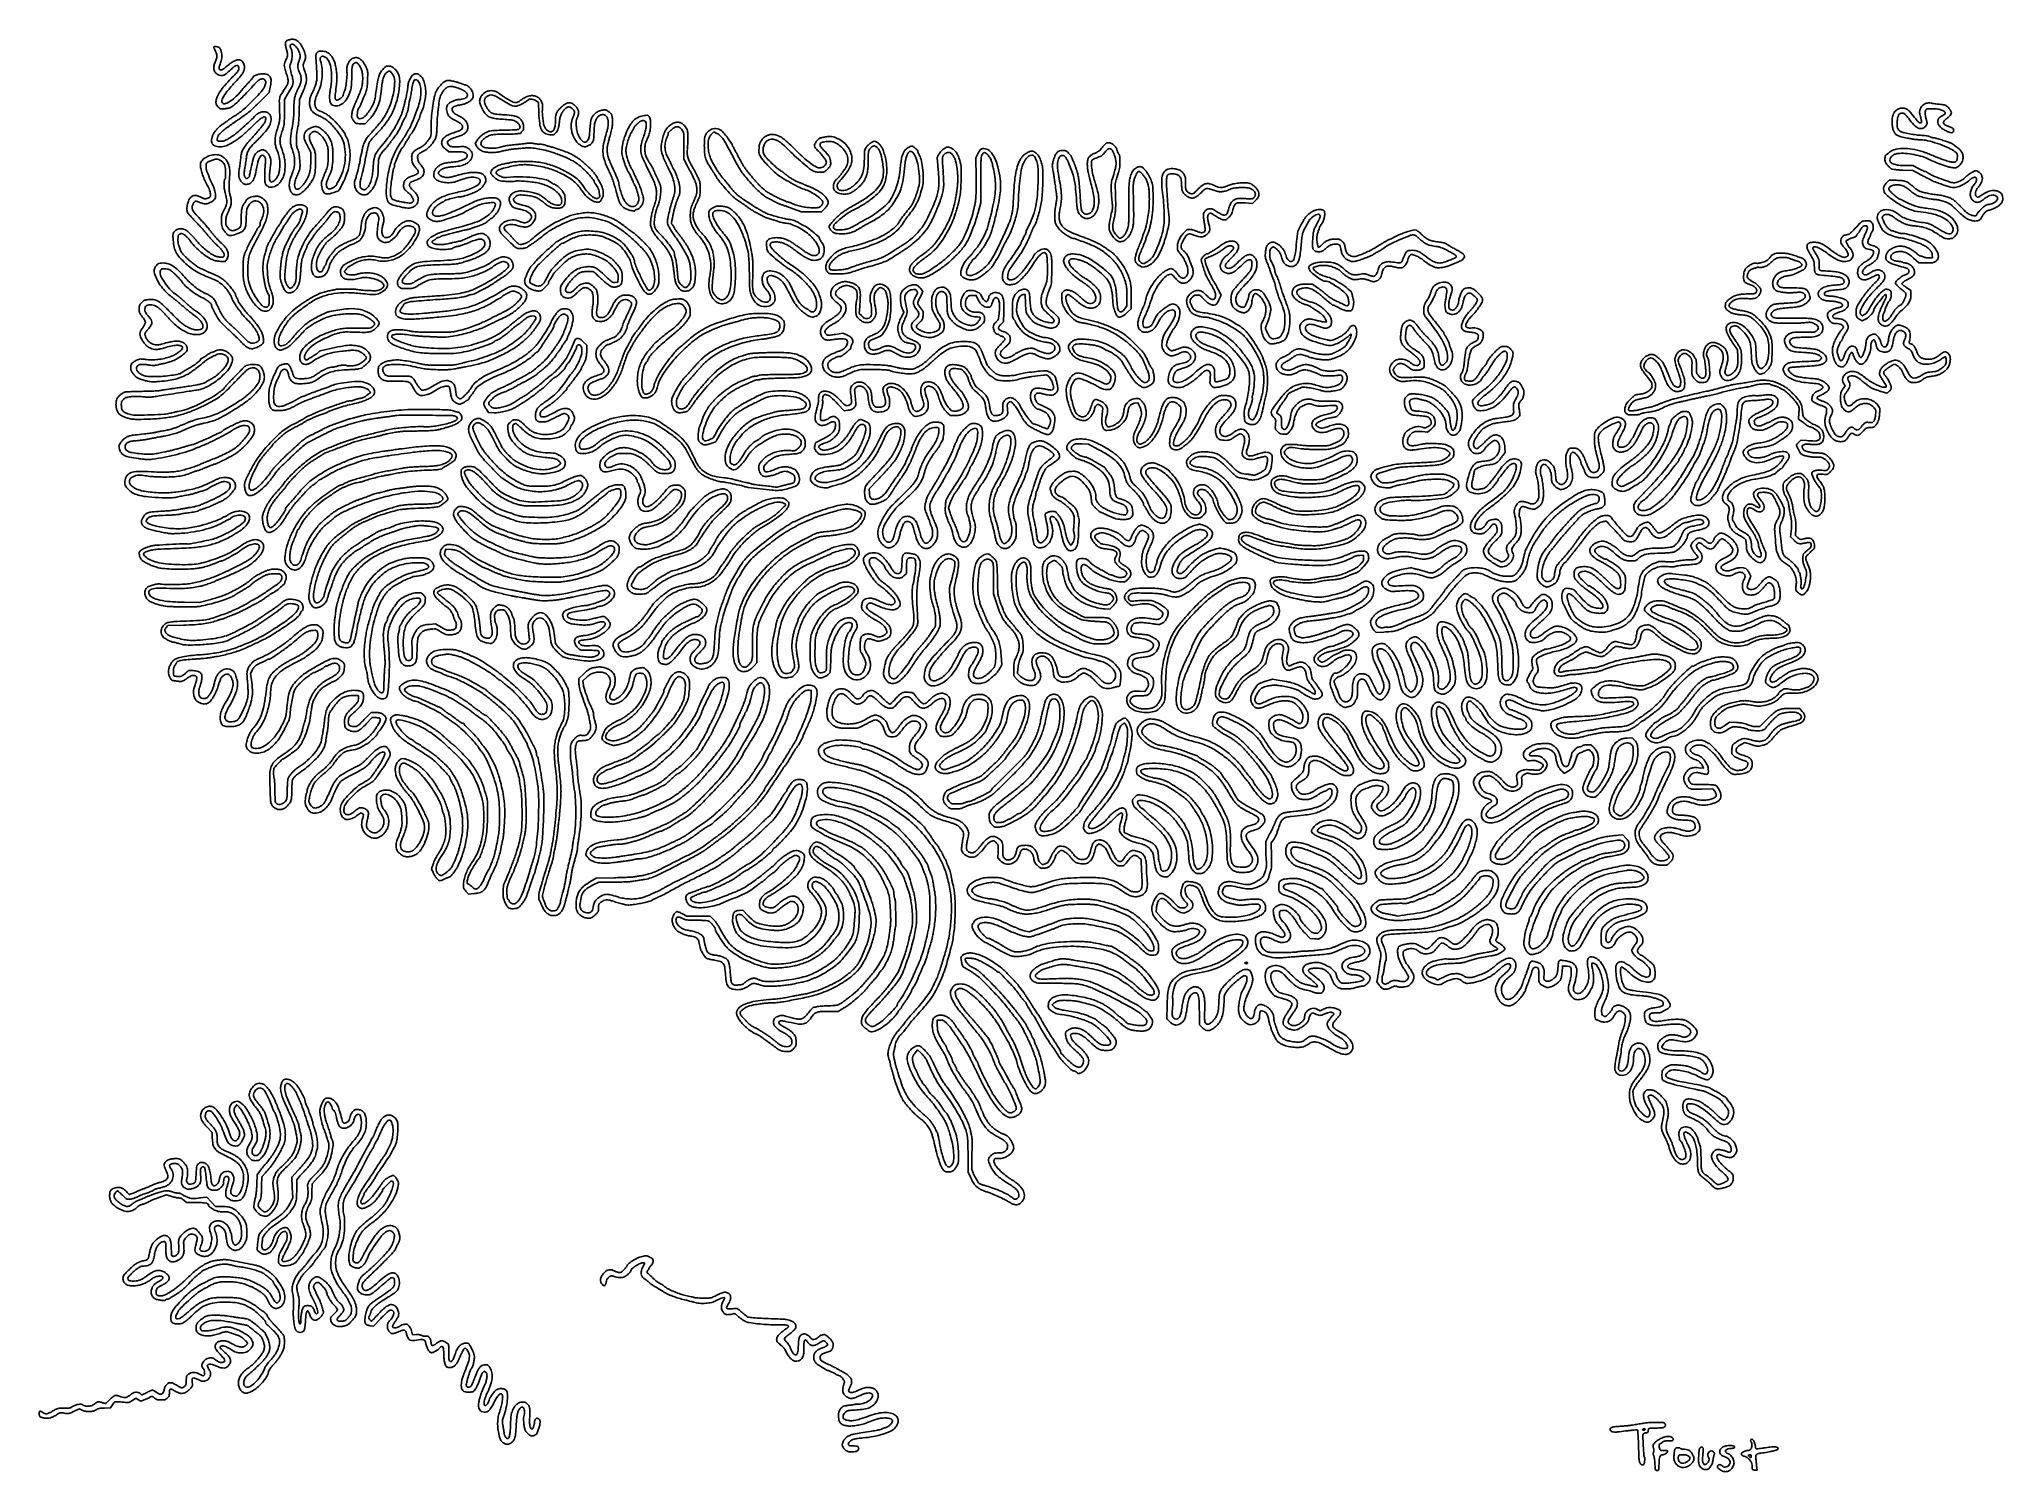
# Model space of a CAD drawing. Extents: x 0 to 2791, y 427 to 2463.
import ezdxf

# ---------------------------------------------------------------- set-up
doc = ezdxf.new("R2010")
doc.units = 0

msp = doc.modelspace()

# ---------------------------------------------------------------- linework, layer by layer
for points in [[(353.25, 2461.509132, 0.033188), (351.533774, 2460.623573, 0.106837), (350.603736, 2459.747415, 0.112728), (350.145778, 2458.593623, 0.039175), (350.010824, 2456.798274, 0.031529), (350.117541, 2455.1915, 0.012854), (350.455914, 2453.02687, 0.012659), (350.939814, 2450.712174, 0.015785), (351.510824, 2448.591069, -0.023683), (352.620074, 2444.195215, -0.058117), (352.898366, 2440.878853, -0.067531), (352.394753, 2437.895696, -0.042371), (351.058003, 2434.613769, 0.034162), (349.015228, 2429.824703, 0.083615), (348.376456, 2426.05932, 0.067071), (348.943877, 2421.809748, 0.016332), (351.034473, 2415.035627, -0.022482), (353.276942, 2407.439207, -0.085674), (353.627034, 2402.527771, -0.093849), (352.296848, 2398.019634, -0.030098), (348.727135, 2391.986053, 0.009809), (343.547607, 2383.990211, 0.07641), (341.812128, 2379.915793, 0.066294), (341.266809, 2375.306146, 0.006381), (341.576727, 2364, -0.007116), (341.847309, 2353.569293, -0.032751), (341.522496, 2347.534757, -0.036991), (340.42694, 2341.934906, -0.010754), (337.922206, 2333.5, 0.027011), (336.004155, 2326.176561, 0.041636), (335.227842, 2319.679259, 0.047081), (335.572482, 2313.784325, 0.05248), (337.021555, 2308.278508, -0.017415), (340.131366, 2299.12154, -0.038465), (341.710232, 2291.914677, -0.04167), (342.098839, 2284.918167, -0.024127), (341.458398, 2276.513326, -0.052804), (340.355811, 2271.800197, -0.04643), (338.257486, 2267.20197, -0.048985), (335.535487, 2263.379412, -0.09177), (332.573108, 2261.027224, -0.01903), (330.907391, 2260.222592, -0.130038), (330.014134, 2260.084554, -0.171096), (329.293051, 2260.427745, -0.039095), (328.399482, 2261.468354, -0.105515), (327.439731, 2263.611052, -0.053286), (327.129897, 2266.568085, -0.025274), (327.38205, 2271.356525, -0.003859), (328.43967, 2280.857115, 0.004652), (329.203438, 2287.818389, 0.03386), (329.311855, 2291.175664, 0.060557), (328.919167, 2293.666284, 0.034795), (327.884485, 2296.528237, 0.052694), (325.782287, 2300.184835, 0.055764), (322.996659, 2303.245012, 0.061979), (319.955927, 2305.312437, 0.118884), (317.10506, 2306, 0.079048), (315.748499, 2305.784184, 0.029679), (313.952243, 2305.077385, 0.028006), (312.017845, 2304.045068, 0.027274), (310.193049, 2302.794657, 0.055146), (307.349599, 2300.062386, 0.078408), (305.554706, 2297.058923, 0.035202), (303.975466, 2292.159014, 0.003573), (301.135609, 2280.259322, 0.004308), (300.317795, 2276.576336, 0.005429), (299.627335, 2273.15319, 0.00437), (299.105278, 2270.275029, 0.0427), (299, 2269.044506, -0.144307), (298.597654, 2267.679472, -0.074806), (297.411873, 2266.334567, -0.071598), (295.811367, 2265.340232, -0.103607), (294.187062, 2265, -0.201948), (293.74379, 2265.186648, -0.036264), (293.152887, 2265.886446, -0.034073), (292.540385, 2266.862071, -0.024954), (291.992674, 2268.017688, -0.060695), (291.434305, 2270.023846, -0.044773), (291.294249, 2272.327252, -0.027272), (291.561989, 2275.534491, -0.0067), (292.359421, 2280.767688, 0.002808), (293.021566, 2284.897009, 0.002398), (293.674171, 2289.256758, 0.002416), (294.229449, 2293.227047, 0.006872), (294.564885, 2296, -0.055839), (295.754659, 2301.365851, -0.060063), (298.086001, 2306.195257, -0.043013), (302.159349, 2311.490577, -0.014022), (309.028037, 2318.578171, 0.022905), (321.555408, 2331.972756, 0.071769), (328.116627, 2342.371817, 0.127743), (329.495809, 2350.631082, 0.17597), (326.339349, 2357.387924, 0.136811), (322.66015, 2359.462686, 0.085683), (317.697243, 2359.81357, 0.080052), (312.57495, 2358.450231, 0.093525), (308.445165, 2355.585928, -0.007458), (299.331688, 2346.606481, -0.007468), (289.958226, 2337.906735, -0.007425), (281.537072, 2330.545325, -0.027688), (275.928477, 2326.298079, -0.007751), (269.010972, 2321.792814, -0.034432), (264.739517, 2319.498318, -0.055534), (261.281329, 2318.37855, -0.050591), (257.54966, 2318, -0.012343), (254.817796, 2318.067452, -0.115871), (253.696105, 2318.390102, -0.212021), (253.162917, 2319.10303, -0.056132), (253, 2320.54966, -0.044715), (253.106079, 2321.733442, -0.022379), (253.439448, 2323.200156, -0.022022), (253.923059, 2324.698129, -0.030242), (254.495993, 2325.992252, -0.090532), (256.599209, 2328.714436, -0.009368), (262.749035, 2334.039728, -0.012425), (269.7836, 2339.613845, -0.016217), (276.5, 2344.336145, 0.007893), (288.606216, 2352.550343, 0.017393), (297.525534, 2359.284866, 0.018408), (305.641545, 2366.37905, 0.009972), (315.115246, 2375.659125), (326.730491, 2387.5), (328.377123, 2394.749626, 0.044928), (329.584115, 2403.733707, 0.143342), (328.154516, 2409.550571, 0.181848), (324.104031, 2412.861667, 0.081385), (317.210162, 2413.996262, 0.052891), (313.143015, 2413.567732, 0.036006), (308.671684, 2412.269188, 0.031609), (304.904087, 2410.596528, 0.279392), (304, 2409.104872, -0.161765), (303.827719, 2408.586303, -0.008658), (302.751562, 2407.19631, -0.01283), (301.378254, 2405.571789, -0.008941), (299.75, 2403.807549, 0.00615), (297.737824, 2401.6516, 0.002783), (295.152407, 2398.780288, 0.002755), (292.457529, 2395.719917, 0.003767), (290.066704, 2392.932353, -0.019818), (280.070695, 2382.007527, -0.045827), (271.562185, 2374.86206, -0.070599), (264.888098, 2371.505451, -0.284964), (260.642495, 2372.500362, -0.275389), (259.714182, 2376.167396, -0.064611), (262.396604, 2382.197436, -0.038089), (268.492663, 2390.669214, -0.011666), (278.936513, 2402.5, 0.010695), (286.505417, 2411.040585, 0.054043), (290.074928, 2416.305619, 0.091992), (291.486321, 2420.799163, 0.069972), (291.388854, 2425.969702, 0.074739), (290.371164, 2429.17134, 0.086699), (288.489789, 2431.75206, 0.093222), (285.971865, 2433.408897, 0.103326), (283.115141, 2433.95878, 0.090563), (279.921303, 2433.323336, 0.034861), (275.827779, 2431.362458, 0.029505), (271.130577, 2428.315729, 0.018651), (266.016596, 2424.25, -0.011462), (261.766346, 2420.770089, -0.073237), (259.351951, 2419.397499, -0.17303), (257.625846, 2419.349055, -0.141805), (256.090003, 2420.391552, -0.109953), (255.624235, 2421.300143, -0.084149), (255.527201, 2422.415607, -0.052864), (255.812676, 2423.926354, -0.015992), (256.557534, 2426.141552, 0.009387), (258.787082, 2432.493227, 0.044992), (259.657081, 2436.227658, 0.060711), (259.715266, 2439.516888, 0.026388), (259.03331, 2443.843036, 0.021183), (257.894374, 2448.276247, 0.101917), (256.658589, 2450.554752, 0.132352), (254.791936, 2451.852527, 0.045901), (251.58923, 2452.679233, 0.048576), (249.001553, 2452.84455, 0.363222), (248.1515, 2452.083693, 0.144572), (248.400229, 2450.359293, 0.009654), (250.594393, 2445.813724, -0.038159), (252.202849, 2441.931049, -0.088671), (252.639673, 2438.821889, -0.075499), (251.998495, 2435.451844, -0.022188), (250.025005, 2430.55489, 0.066329), (248.108478, 2424.2477, 0.118282), (248.501551, 2418.868004, 0.135648), (251.194753, 2414.739832, 0.101424), (255.928561, 2412.023577, 0.065949), (259.498567, 2411.347847, 0.124246), (262.359725, 2411.903641, 0.06755), (265.679088, 2414.04996, 0.009696), (271.727213, 2419.443728, -0.018776), (277.273973, 2424.212418, -0.112018), (280.688425, 2425.859512, -0.302488), (282.743018, 2425.083528, -0.132321), (283.815031, 2422.22757, -0.111367), (283.527806, 2419.957308, -0.071606), (282.272076, 2417.606663, -0.030047), (279.459439, 2414.224246, -0.003653), (272.795247, 2407.22757, 0.0137), (263.401748, 2396.960024, 0.029407), (256.868793, 2388.451025, 0.03849), (252.801963, 2381.332317, 0.093362), (251.275924, 2375.5, 0.021078), (251.19555, 2372.586783, 0.076825), (251.503801, 2370.76832, 0.081445), (252.336528, 2369.18352, 0.025525), (254.064339, 2367.121196, 0.024777), (256.146738, 2365.090429, 0.108563), (257.640192, 2364.260881, 0.082164), (259.542217, 2364.018434, 0.010731), (263.631486, 2364.258491, 0.020006), (266.909442, 2364.654095, 0.035018), (269.570052, 2365.277394, 0.038649), (271.930463, 2366.213027, 0.031971), (274.280496, 2367.554098, 0.040765), (278.828041, 2371.112499, 0.008372), (286.205546, 2378.155414, 0.008474), (294.767537, 2386.899003, 0.006703), (303.736114, 2396.631888, -0.007098), (308.205023, 2401.473948, -0.030486), (311.07424, 2404.148533, -0.05194), (313.365116, 2405.667733, -0.074219), (315.666145, 2406.465191, -0.02284), (317.620626, 2406.74017, -0.076151), (318.910761, 2406.66538, -0.107537), (319.867041, 2406.233543, -0.075394), (320.702503, 2405.392173, -0.183041), (321.928043, 2400.95185, -0.100872), (320.274304, 2395.486755, -0.05501), (315.32925, 2388.33274, -0.015453), (306.103602, 2378.342432, -0.006407), (296.655085, 2368.968151, -0.01668), (289.552356, 2362.543872, -0.021375), (283.177977, 2357.605006, -0.01968), (276.231022, 2353.082457, 0.005062), (273.407944, 2351.359933, 0.007248), (270.943066, 2349.771401, 0.004251), (268.905903, 2348.391199, 0.103681), (268.436971, 2347.898017, -0.088944), (267.997705, 2347.408153, -0.005401), (266.425181, 2346.208791, -0.007926), (264.503742, 2344.822722, -0.005771), (262.325664, 2343.340499, 0.022211), (257.505651, 2339.823181, 0.03011), (253.508549, 2336.209808, 0.032416), (250.212656, 2332.381201, 0.034087), (247.499428, 2328.220057, 0.053989), (245.712487, 2324.014501, 0.064878), (245.009905, 2319.777826, 0.074506), (245.438956, 2316.029714, 0.122434), (246.978927, 2313.252994, 0.112763), (249.318429, 2311.665491, 0.043978), (253.091752, 2310.565249, 0.04233), (257.366727, 2310.087858, 0.053061), (261.34078, 2310.404152, 0.074946), (269.557136, 2313.264965, 0.029827), (279.79389, 2319.461245, 0.026776), (290.945375, 2328.071049, 0.020863), (302.123124, 2338.541534, -0.010943), (309.270891, 2345.508263, -0.029734), (314.717271, 2350.014682, -0.039844), (318.797006, 2352.528012, -0.262296), (321.106234, 2352.434344, -0.23624), (321.993532, 2350.99762, -0.0741), (321.840935, 2348.398932, -0.060236), (320.79518, 2345.314808, -0.052027), (319.003314, 2342.400038, -0.00677), (314.956453, 2337.278296, -0.005522), (310.491232, 2331.90409, -0.005042), (305.500149, 2326.148812, -0.003719), (299.863199, 2319.874351, 0.015407), (293.560491, 2312.520113, 0.044991), (289.858082, 2306.964292, 0.058137), (287.743701, 2301.6974, 0.042671), (286.613914, 2295.5, -0.005454), (286.26766, 2292.24377, -0.002855), (285.769344, 2288.198107, -0.002839), (285.211099, 2284.055331, -0.004349), (284.675725, 2280.47228, 0.018393), (283.776497, 2273.029616, 0.055106), (283.912798, 2267.91515, 0.0766), (285.092467, 2263.956867, 0.06767), (287.444861, 2260.348103, 0.022147), (289.310568, 2258.373702, 0.071239), (290.770838, 2257.315313, 0.085991), (292.311424, 2256.81609, 0.042563), (294.370236, 2256.699156, 0.11807), (299.636417, 2258.119202, 0.126467), (303.532101, 2261.748687, 0.076591), (306.47224, 2268.398873, 0.021562), (308.957911, 2279.500107, -0.010295), (310.588247, 2287.636862, -0.035794), (312.120352, 2292.773031, -0.058215), (313.819394, 2296.05459, -0.121936), (315.939796, 2297.96778, -0.074119), (317.019201, 2298.353774, -0.149203), (317.910285, 2298.263682, -0.101781), (318.822009, 2297.640144, -0.024094), (320.043292, 2296.247424, -0.050272), (321.241656, 2294.383028, -0.088643), (321.770504, 2292.636273, -0.048061), (321.822636, 2290.167777, -0.006492), (321.367137, 2285, 0.009281), (321.043561, 2281.078931, 0.00513), (320.78648, 2276.279503, 0.005113), (320.625543, 2271.408506, 0.008195), (320.598872, 2267.249371, 0.007645), (320.724286, 2262.28688, 0.033352), (321.038609, 2259.367045, 0.057673), (321.62109, 2257.408949, 0.082411), (322.595582, 2255.884608, 0.058122), (324.745069, 2253.993935, 0.085119), (327.024114, 2252.933549, 0.078806), (329.657151, 2252.647088, 0.043051), (332.883978, 2253.085267, 0.068821), (336.493672, 2254.437539, 0.062817), (339.726208, 2256.751794, 0.052124), (342.752645, 2260.203546, 0.028149), (345.755795, 2265, 0.024201), (347.355431, 2268.271905, 0.041556), (348.319153, 2271.148471, 0.034169), (348.902838, 2274.510494, 0.011341), (349.307401, 2279.5, 0.024788), (349.368731, 2286.583349, 0.032468), (348.68523, 2293.018164, 0.029014), (347.095732, 2299.845235, 0.01486), (344.358407, 2308.203917, -0.038396), (342.653278, 2314.378465, -0.060799), (342.263048, 2319.847046, -0.053962), (343.195266, 2325.696881, -0.023859), (345.612016, 2333.150142, 0.021726), (347.215355, 2338.023929, 0.040558), (348.01298, 2342.098721, 0.023089), (348.372383, 2347.531302, 0.003061), (348.530993, 2359.049821), (348.672836, 2377.599642), (353.086418, 2384.83995, 0.009877), (358.629751, 2394.351336, 0.067393), (360.605616, 2399.395413, 0.097037), (360.81374, 2403.986908, 0.031023), (359.381264, 2410.70121, -0.00505), (357.054352, 2419.374209, -0.039416), (356.333839, 2423.491793, -0.079064), (356.519609, 2426.419861, -0.05643), (357.597918, 2429.528381, 0.07626), (359.018173, 2434.212181, 0.035757), (359.466654, 2440.544615, 0.035144), (359.030471, 2446.674307, 0.110127), (357.58156, 2450.515867, -0.087489), (356.697508, 2452.575157, -0.163736), (356.865148, 2454.360608, -0.18106), (358.046091, 2455.562881, -0.109461), (360.018853, 2456, -0.180438), (362.001696, 2455.260357, -0.032424), (364.856228, 2452.442716, -0.034761), (367.600899, 2448.888551, -0.048115), (369.502135, 2445.340649, -0.042328), (370.602564, 2441.919153, -0.066108), (370.894269, 2438.842973, -0.057318), (370.381486, 2435.495216, -0.024183), (368.970507, 2431.162982, 0.04384), (367.754483, 2426.862846, 0.067612), (367.550285, 2423.009936, 0.064109), (368.384721, 2419.0972, 0.035268), (370.33306, 2414.598029, -0.064166), (371.987792, 2410.079116, -0.071375), (372.360375, 2405.452171, -0.063898), (371.409156, 2400.500236, -0.039029), (369.113336, 2395, 0.016692), (365.288709, 2386.877197, 0.043272), (363.253744, 2380.740327, 0.04259), (362.288096, 2374.288543, 0.015747), (361.994208, 2365.09345, -0.007185), (361.916177, 2359.831915, -0.006649), (361.68677, 2354.436826, -0.00665), (361.354803, 2349.639844, -0.022016), (360.955744, 2346.5, 0.001149), (358.774118, 2333.647746, 0.006545), (357.719437, 2326.797189, 0.01231), (357.194582, 2322.255272, 0.02174), (357.017459, 2318.485883, 0.032517), (357.160054, 2316.171261, 0.017239), (357.621009, 2313.333185, 0.017086), (358.29459, 2310.451918, 0.025313), (359.096615, 2307.985883, -0.035284), (361.865805, 2298.856768, -0.045763), (363.020821, 2290.191638, -0.049576), (362.548517, 2282.0604, -0.055925), (360.471217, 2274.520149, 0.02321), (356.868089, 2264.141502, 0.056584), (355.462973, 2256.180047, 0.080111), (356.075707, 2249.962826, 0.110797), (358.649454, 2245.004754, 0.034734), (360.152961, 2243.450941, 0.079796), (361.5166, 2242.570806, 0.07529), (363.137226, 2242.13342, 0.028335), (365.489652, 2242, 0.039416), (367.959949, 2242.195044, 0.067169), (369.940013, 2242.789632, 0.052463), (372.001991, 2243.999683, 0.015842), (374.858803, 2246.25, 0.026165), (379.122787, 2250.231849, 0.025715), (382.973795, 2254.659437, 0.025305), (386.406124, 2259.530348, 0.02356), (389.417938, 2264.838058, 0.030959), (390.913331, 2268.305894, 0.043758), (391.770288, 2271.55647, 0.026856), (392.281911, 2275.924102, 0.005042), (392.706988, 2283.963401, 0.012751), (392.886383, 2294.366972, 0.040811), (392.264422, 2301.27166, 0.054751), (390.664596, 2306.818386, 0.040731), (387.766972, 2312.5, -0.026151), (386.472487, 2314.865367, -0.024276), (385.396263, 2317.411532, -0.025218), (384.617024, 2319.922252, -0.038111), (384.220212, 2322.175394, -0.020884), (384.071446, 2324.811194, -0.074732), (384.297222, 2326.478839, -0.088653), (384.979064, 2327.852982, -0.037006), (386.334485, 2329.425394, -0.041107), (387.496583, 2330.410652, -0.035834), (388.857087, 2331.243709, -0.037508), (390.203937, 2331.817612, -0.082141), (391.306662, 2332, -0.160619), (396.094955, 2330.421081, -0.05328), (401.608016, 2325.351716, -0.050085), (406.531428, 2318.466324, -0.05951), (409.654733, 2311.115733, -0.030295), (410.383653, 2307.891524, -0.023847), (410.791343, 2304.333444, -0.018394), (410.921187, 2299.950175, -0.00787), (410.786896, 2294.089763, -0.008328), (410.391664, 2286.950831, -0.035903), (409.783013, 2282.745571, -0.037753), (408.592281, 2278.769631, -0.009866), (406.081116, 2272.593669, 0.006843), (404.411686, 2268.55796, 0.007645), (402.916196, 2264.623723, 0.007119), (401.742542, 2261.238432, 0.039674), (401.285671, 2259.372956, 0.067424), (401.187931, 2255.647663, 0.038807), (402.019452, 2251.228495, 0.038717), (403.449872, 2247.197047, 0.109938), (405.214183, 2244.81424, 0.107472), (407.794386, 2243.403571, 0.096801), (410.829952, 2243.119823, 0.049667), (415.275235, 2244.016536, 0.00923), (423.203866, 2246.615555, 0.176507), (426.710927, 2249.478582, 0.019202), (431.778531, 2258.791371, 0.02405), (436.504662, 2269.610345, 0.032074), (439.668915, 2279.852718, 0.038113), (441.47411, 2291.087334, 0.033604), (441.663373, 2302.954707, 0.035169), (440.339453, 2313.793335, 0.074469), (437.520388, 2321.74955, -0.008371), (436.55513, 2323.638353, -0.010959), (435.740364, 2325.397309, -0.00867), (435.121037, 2326.884794, -0.094578), (435, 2327.518955, 0.158004), (434.439969, 2329.246913, 0.006756), (430.564514, 2334.448277, 0.01227), (426.137927, 2339.940211, 0.015049), (421.729235, 2344.836622, 0.013276), (416.516788, 2350.00465, 0.023653), (411.925962, 2353.92887, 0.028214), (407.65166, 2356.875482, 0.036655), (403.420341, 2359.0455, -0.005818), (397.997834, 2361.416686, -0.041856), (395.505327, 2362.802817, -0.083009), (394.058257, 2364.169481, -0.063995), (392.976763, 2366.0561, -0.069951), (391.884028, 2370.282232, -0.064701), (391.955159, 2374.763607, -0.050501), (393.263884, 2379.975695, -0.02274), (395.964018, 2386.5, 0.042566), (400.11848, 2397.783472, 0.045765), (402.176, 2409.336792, 0.046596), (402.079627, 2420.879761, 0.047441), (399.841908, 2432.133328, -0.016826), (399.257967, 2434.35119, -0.077056), (399.165118, 2435.675602, -0.114835), (399.493888, 2436.693243, -0.061137), (400.313086, 2437.741657, -0.055164), (401.259745, 2438.499669, -0.101009), (402.180065, 2438.8499, -0.089727), (403.238668, 2438.832243, -0.036684), (404.630468, 2438.448569, -0.182637), (410.843388, 2433.177004, -0.08033), (414.553096, 2422.872896, -0.057964), (415.562246, 2408.368144, -0.031076), (413.616484, 2390.5, 0.027252), (412.821485, 2383.683828, 0.038907), (412.91984, 2377.59621, 0.044833), (413.804358, 2372.831118, 0.168129), (415.513186, 2370.366699, 0.167893), (422.315118, 2368.272385, 0.132396), (429.728534, 2370.543349, 0.101765), (436.487827, 2377.010931, 0.069497), (441.27776, 2386.538331, 0.018792), (442.763104, 2391.524948, 0.031689), (443.580801, 2395.809938, 0.021862), (444.016028, 2401.139126, 0.004744), (444.277142, 2410.368891, -0.002538), (444.515975, 2420.372563, -0.029428), (444.859472, 2424.275503, -0.081797), (445.562961, 2426.472779, -0.104644), (446.898496, 2428.118891, -0.049641), (449.101778, 2429.567003, -0.167689), (450.780997, 2429.820739, -0.1504), (452.374113, 2428.989563, -0.037588), (454.323406, 2426.75, -0.053398), (457.035595, 2422.167145, -0.048148), (458.829967, 2416.953354, -0.043286), (459.724204, 2410.984998, -0.029766), (459.742629, 2404.139586, -0.038), (458.834714, 2397.34234, -0.028525), (456.851503, 2390.057109, -0.022428), (453.55469, 2381.497996, -0.010376), (448.547721, 2370.67401, 0.033554), (446.543107, 2365.754415, 0.026006), (445.011817, 2360.17481, 0.025629), (444.152075, 2354.998915, 0.090057), (444.374833, 2351.642684, 0.04918), (444.794162, 2350.472853, 0.020301), (445.576518, 2348.981263, 0.019852), (446.551524, 2347.437655, 0.024116), (447.588602, 2346.077072, 0.036571), (449.298505, 2344.322888, 0.100976), (450.785375, 2343.464044, 0.069514), (452.799479, 2343.089779, 0.011231), (456.795878, 2343), (463.413968, 2343), (469.456984, 2349.304167, 0.049289), (476.166323, 2357.847128, 0.046897), (481.203514, 2367.677418, 0.043285), (484.622583, 2378.998871, 0.031668), (486.500614, 2392, -0.016869), (487.47886, 2400.553036, -0.03413), (488.929929, 2407.170953, -0.044263), (490.847095, 2412.076721, -0.097751), (493.289104, 2415.25, -0.030536), (495.978524, 2417.332808, -0.168897), (497.719628, 2417.802088, -0.178801), (499.318911, 2417.077846, -0.035041), (501.440165, 2414.667335, -0.168669), (505.332948, 2402.817794, -0.051778), (503.04155, 2383.853833, -0.049143), (496.209558, 2363.369245, -0.060343), (485.838455, 2346.093693, -0.01102), (482.961681, 2342.559753, -0.003032), (478.279746, 2337.12749, -0.003157), (473.452756, 2331.665139, -0.008395), (469.9165, 2327.845036, 0.043399), (466.188729, 2323.205691, 0.033176), (462.930884, 2317.565668, 0.033308), (460.462676, 2311.576255, 0.045202), (459.107406, 2305.88944, -0.009258), (458.673529, 2303.236748, -0.008736), (458.134169, 2300.549963, -0.008729), (457.57344, 2298.187545, -0.029873), (457.091726, 2296.6849, 0.02942), (456.673134, 2295.38321, 0.017382), (456.320695, 2293.788808, 0.017358), (456.078754, 2292.166884, 0.028349), (456, 2290.778982, -0.058725), (455.596848, 2287.358264, -0.004103), (453.267688, 2277.956055, -0.006129), (450.759377, 2268.650776, -0.021899), (448.824667, 2262.79981, 0.057474), (448.460546, 2261.363706, 0.02407), (448.290166, 2259.372564, 0.02251), (448.307772, 2257.110436, 0.020974), (448.526874, 2254.8046, 0.026128), (449.074472, 2251.940618, 0.054748), (449.852272, 2249.813473, 0.054941), (451.071259, 2247.910476, 0.026485), (453.009916, 2245.75479, 0.021247), (455.261888, 2243.68649, 0.072303), (456.949651, 2242.637574, 0.076931), (458.809364, 2242.146528, 0.026154), (461.608669, 2242, 0.029572), (464.577337, 2242.175734, 0.095123), (466.455143, 2242.772961, 0.070616), (468.26917, 2244.119642, 0.011576), (471.313718, 2247.271726, 0.023216), (473.927156, 2250.384154, 0.038344), (475.794294, 2253.262833, 0.033352), (477.363344, 2256.665485, 0.013228), (479.07535, 2261.521726, 0.013321), (480.62381, 2266.790633, 0.029137), (481.463166, 2270.91138, 0.026329), (481.864008, 2275.351233, 0.009082), (481.987949, 2281.795806, -0.021016), (482.348056, 2290.147345, -0.061787), (483.536966, 2295.765727, -0.073623), (485.922292, 2300.359476, -0.03978), (490.063025, 2305.221689, 0.015089), (491.629703, 2306.88739, 0.007498), (493.518514, 2309.086661, 0.007435), (495.409441, 2311.426267, 0.01083), (497, 2313.54831, -0.002302), (498.434327, 2315.531509, -0.002491), (499.849789, 2317.449632, -0.002345), (501.079267, 2319.082427, -0.01206), (501.786517, 2319.967433, 0.017772), (506.179073, 2325.594606, 0.020034), (509.978961, 2331.304448, 0.021151), (513.114736, 2336.979074, 0.026411), (515.512524, 2342.5, -0.014748), (516.394925, 2344.668764, -0.010396), (517.508299, 2347.054127, -0.010503), (518.669509, 2349.292829, -0.021636), (519.688487, 2350.982135, 0.018786), (520.573297, 2352.430291, 0.020411), (521.320993, 2353.901952, 0.020388), (521.855039, 2355.206764, 0.087149), (522, 2356.032135, -0.053334), (522.071898, 2356.704247, -0.038501), (522.287692, 2357.427132, -0.03911), (522.60414, 2358.090268, -0.065588), (522.979379, 2358.579379, 0.130985), (523.413795, 2359.329534, 0.010054), (523.98292, 2361.612435, 0.013247), (524.542365, 2364.404965, 0.009703), (525.020391, 2367.529379, -0.007088), (525.503436, 2370.800942, -0.007204), (526.076691, 2374.03988, -0.007039), (526.655142, 2376.840789, -0.029258), (527.125502, 2378.5, 0.03196), (527.608889, 2380.240921, 0.005969), (528.251242, 2383.493133, 0.006371), (528.909233, 2387.318906, 0.005785), (529.492501, 2391.285134, -0.022043), (531.08405, 2400.105377, -0.109056), (533.219532, 2404.643144, -0.309933), (535.845454, 2405.491836, -0.155176), (538.869136, 2403.439237, -0.112661), (541.717044, 2397.423367, -0.053737), (542.665249, 2388.869073, -0.04634), (541.757216, 2378.760709, -0.035364), (538.976287, 2368, -0.009347), (535.578765, 2358.464918, -0.006318), (531.365845, 2347.718698, -0.00324), (527.166745, 2337.582353, -0.080105), (525.563914, 2335.020621, 0.034722), (524.916287, 2334.167902, 0.009414), (524.013728, 2332.73245, 0.00948), (523.048608, 2331.060488, 0.009712), (522.155593, 2329.366444, -0.017382), (521.001468, 2327.256182, -0.005265), (519.106841, 2324.136352, -0.005267), (516.907754, 2320.681345, -0.005712), (514.694105, 2317.366444, 0.017221), (508.792727, 2308.073029, 0.025488), (504.332952, 2299.514082, 0.026428), (500.882208, 2290.787246, 0.020657), (498.042406, 2281, 0.01485), (495.628993, 2269.753886, 0.017524), (494.038637, 2258.987326, 0.019055), (493.314517, 2249.153338, 0.030624), (493.531606, 2240.751421, 0.053558), (494.883663, 2233.872436, 0.155948), (497.626597, 2229.952024, 0.096932), (502.997971, 2227.306573, 0.013867), (514.977906, 2224.417451, 0.018271), (521.394197, 2223.300361, 0.045981), (526.129934, 2223.092144, 0.062487), (529.86684, 2223.744276, 0.07386), (533.102117, 2225.28733, 0.056275), (536.022205, 2227.771542, 0.084738), (537.8618, 2230.552757, 0.084817), (538.673556, 2233.784767, 0.056483), (538.535772, 2237.610023, 0.044624), (537.916218, 2240.163419, 0.062807), (536.892388, 2242.268508, 0.044774), (535.117229, 2244.520173, 0.012332), (531.936283, 2247.724325, -0.03497), (526.935712, 2253.239353, -0.228204), (526.149294, 2256.791493, -0.217534), (528.429138, 2259.733656, -0.031857), (535.5, 2262.886816, 0.032089), (540.884298, 2265.290872, 0.077698), (544.370887, 2267.882327, 0.10292), (546.318034, 2270.910681, 0.091832), (547, 2274.592478, 0.03792), (546.823809, 2276.91234, 0.061336), (546.288696, 2278.815268, 0.05319), (545.245759, 2280.711145, 0.021702), (543.45701, 2283.051456, -0.011309), (540.528905, 2286.721777, -0.046693), (539.028189, 2289.129067, -0.064096), (538.243119, 2291.376147, -0.035228), (537.842663, 2294.266513, -0.066552), (538.03516, 2297.193904, -0.122582), (539.051114, 2299.337906, -0.086885), (541.231673, 2301.215946, -0.022191), (545.352365, 2303.431309, 0.035523), (549.338402, 2305.713193, 0.03326), (553.054995, 2308.58246, 0.03215), (556.473517, 2312.02031, 0.028595), (559.569363, 2316, 0.029687), (562.623978, 2321.043176, 0.062022), (564.244243, 2325.330173, 0.044195), (565.056503, 2330.73614, 0.009124), (565.466528, 2340.364858, -0.01315), (566.128298, 2353.429811, -0.013061), (567.476736, 2366.471737, -0.012474), (569.225488, 2377.730447, -0.058249), (571.133373, 2384, -0.029618), (572.149107, 2385.994718, -0.016929), (573.59463, 2388.279687, -0.016867), (575.209887, 2390.487412, -0.026757), (576.752298, 2392.25, -0.06933), (580.111447, 2394.856945, -0.107118), (583.599614, 2395.96707, -0.079648), (587.964523, 2395.686177, -0.02508), (594.281545, 2393.914925, -0.02652), (601.262539, 2391.154505, -0.065575), (605.91513, 2388.234055, -0.106009), (608.304616, 2385.205965, -0.1934), (608.536177, 2382.113984, -0.153736), (607.312398, 2380.371995, -0.067945), (604.841692, 2378.965165, -0.049716), (601.230382, 2377.916598, -0.024687), (596.5, 2377.279523, 0.045527), (591.708248, 2376.429834, 0.043487), (587.071713, 2374.719433, 0.046344), (583.15386, 2372.408354, 0.083749), (580.546102, 2369.762358, 0.106174), (579.352359, 2366.93461, 0.059662), (579.095256, 2363.199114, 0.055542), (579.749505, 2359.181656, 0.059283), (581.26645, 2355.5, 0.044739), (582.75436, 2353.318949, 0.054263), (584.523234, 2351.588982, 0.040642), (587.01154, 2349.942244, 0.013701), (590.880777, 2347.947609, -0.030491), (597.388126, 2344.311588, -0.095719), (600.996248, 2340.872892, -0.187759), (601.79858, 2337.696048, -0.184541), (600.25, 2334.784277, -0.065103), (599.158028, 2334.057864, -0.011993), (596.957813, 2333.0408, -0.012696), (594.308253, 2331.971385, -0.011257), (591.5, 2330.991506, 0.025464), (582.614432, 2327.605042, 0.062988), (576.649211, 2324.022401, 0.093219), (573.212086, 2320.089529, 0.136426), (572.031803, 2315.673275, 0.055405), (572.325, 2313.256316, 0.089364), (573.148533, 2311.359816, 0.056787), (574.858523, 2309.335308, 0.011563), (578.352598, 2306.19047), (582.205195, 2302.880939), (592.352598, 2303.130836, -0.012272), (598.928465, 2303.131355, -0.048864), (602.927661, 2302.640556, -0.080051), (605.667092, 2301.5479, -0.0849), (607.861801, 2299.666519, -0.070154), (608.375701, 2298.833283, -0.101109), (608.556595, 2297.988876, -0.079586), (608.407237, 2296.996156, -0.029848), (607.899696, 2295.679203, -0.146035), (605.611259, 2293.057062, -0.057448), (601.247, 2290.957167, -0.041122), (594.865841, 2289.317646, -0.017904), (586.185894, 2288.15204, 0.008153), (580.189642, 2287.465553, 0.025176), (576.178378, 2286.732989, 0.035123), (573.067651, 2285.766655, 0.035188), (570.124803, 2284.374889, 0.050852), (566.169605, 2281.588556, 0.064266), (563.198153, 2278.248766, 0.070067), (561.358149, 2274.524097, 0.079903), (560.727273, 2270.601526, 0.034033), (560.877193, 2268.401499, 0.079706), (561.355383, 2266.828683, 0.076248), (562.31668, 2265.442767, 0.029143), (564.033072, 2263.831249, 0.104965), (569.755772, 2260.804798, 0.04846), (578.08083, 2259.286, 0.047775), (586.845553, 2259.390023, 0.078224), (594, 2261.319896, -0.025096), (599.247383, 2263.351676, -0.01581), (605.550519, 2265.216315, -0.015381), (611.581234, 2266.598159, -0.04866), (615.700528, 2267, -0.043036), (620.130915, 2266.61796, -0.067827), (623.763115, 2265.464533, -0.091494), (626.160253, 2263.733539, -0.193073), (627, 2261.63992, -0.211056), (625.158882, 2257.47253, -0.059784), (619.250016, 2253.259869, -0.046308), (610.377383, 2249.431126, -0.027027), (599.175127, 2246.441578, 0.006628), (589.154823, 2244.200768, 0.01685), (581.966611, 2242.234891, 0.021286), (575.997938, 2240.1019, 0.019028), (570, 2237.395725, 0.03211), (564.557903, 2234.23563, 0.042632), (560.092776, 2230.65796, 0.044851), (556.474133, 2226.535788, 0.042149), (553.563212, 2221.751007, 0.034602), (551.6063, 2217.032307, 0.084652), (551.02758, 2213.329732, 0.120442), (551.770109, 2210.464612, 0.120856), (553.75, 2208.269339, 0.024683), (556.748088, 2206.443397, 0.032573), (559.652202, 2205.102504, 0.036562), (562.368189, 2204.279147, 0.05696), (564.797053, 2204.017138, 0.070346), (571.682161, 2205.035199, 0.010072), (585.298896, 2209.358081, 0.011092), (598.748652, 2214.263533, 0.052939), (606, 2218.017423, -0.023615), (606.93295, 2218.571914, -0.003124), (608.96875, 2219.638974, -0.003617), (611.401348, 2220.872494, -0.003028), (614, 2222.147089, 0.000927), (616.689405, 2223.452208, 0.000905), (619.395121, 2224.777516, 0.000891), (621.766712, 2225.94975, 0.003405), (623.238709, 2226.693138, -0.059478), (628.736733, 2228.735352, -0.023748), (636.642273, 2230.250387, -0.019193), (644.358933, 2231.051749, -0.159088), (647.726189, 2230.190386, -0.284576), (648.527647, 2228.532663, -0.060417), (647.780127, 2225.26427, -0.05121), (645.942412, 2221.439054, -0.046163), (643.309468, 2217.920784, -0.050722), (635.089936, 2210.494721, -0.054992), (625.753566, 2205.105654, -0.032396), (611.919133, 2200.073681, -0.006511), (586.655808, 2193.053017, 0.005821), (578.507292, 2190.800668, 0.009314), (571.610812, 2188.66774, 0.00993), (566.18043, 2186.756385, 0.044913), (563.155808, 2185.302562, -0.001733), (561.233711, 2184.165087, -0.001745), (559.308461, 2183.043755, -0.001701), (557.624015, 2182.078163, -0.007045), (556.596399, 2181.51274, 0.047195), (555.728524, 2180.940097, 0.019971), (554.676222, 2180.021793, 0.019548), (553.622738, 2178.944586, 0.024168), (552.732768, 2177.859321, 0.032852), (551.714514, 2176.280588, 0.096161), (551.314544, 2175.054894, 0.087013), (551.382283, 2173.69836, 0.023827), (551.957958, 2171.627389, 0.047115), (552.867562, 2169.551262, 0.109252), (553.98891, 2168.284896, 0.070564), (555.843226, 2167.30172, 0.011764), (559.676924, 2166.018069, 0.050816), (567.398595, 2164.468647, 0.033188), (576.487778, 2164.194676, 0.03218), (584.818796, 2165.035235, 0.12399), (589.549614, 2167.100469, -0.084522), (590.215307, 2167.455276, -0.014341), (591.598205, 2167.871519, -0.015306), (593.268803, 2168.268109, -0.013094), (595.049614, 2168.585331, 0.037329), (597.428674, 2169.129138, 0.008967), (601.277074, 2170.392837, 0.00916), (605.653639, 2172.007942, 0.008964), (610, 2173.793409, -0.01614), (618.49026, 2177.13962, -0.048155), (624.540809, 2178.664726, -0.07741), (628.881863, 2178.648093, -0.158061), (631.883924, 2177.116076, -0.196093), (633.652035, 2172.912147, -0.156268), (632.189605, 2168.170662, -0.090536), (627.127849, 2163.153111, -0.03737), (618.749949, 2158.292322, -0.024716), (607.534985, 2153.52954, -0.04054), (597.601048, 2150.768013, -0.029697), (585.382953, 2149.161571, -0.007636), (565.5, 2148.045334, 0.008182), (546.844553, 2146.977585, 0.04668), (537.065043, 2145.330783, 0.074736), (529.936117, 2142.238132, 0.041476), (522.324443, 2136.554156, 0.02118), (520.047637, 2134.361063, 0.012007), (517.472338, 2131.527907, 0.011972), (515.009685, 2128.542887, 0.019275), (513.074443, 2125.87362, 0.032067), (510.172257, 2120.85916, 0.090619), (509.059206, 2116.985536, 0.128515), (509.563672, 2113.789921, 0.101846), (511.588717, 2110.924314, 0.054295), (513.359909, 2109.594175, 0.083519), (515.143819, 2108.90432, 0.046681), (517.719666, 2108.622303, 0.007298), (522.838717, 2108.616353, 0.010524), (528.084495, 2108.797303, 0.048036), (531.097833, 2109.257429, 0.055668), (533.756475, 2110.254339, 0.017267), (537.5, 2112.321339, -0.016091), (548.152993, 2118.236156, -0.059703), (555.34173, 2120.904352, -0.047998), (563.697621, 2122.083721, -0.007912), (580, 2122.547996, 0.008955), (594.207184, 2122.982272, 0.02152), (604.689984, 2123.944148, 0.027172), (613.433764, 2125.615466, 0.026675), (622, 2128.232809, 0.014143), (629.187476, 2131.088216, 0.0148), (636.092359, 2134.305549, 0.015221), (641.932002, 2137.46608, 0.049372), (645.5, 2140.041317, -0.043481), (648.847949, 2142.518114, -0.02809), (653.096603, 2144.80543, -0.02784), (657.301346, 2146.494777, -0.081773), (660.369864, 2147, -0.1044), (663.333049, 2146.374472, -0.097829), (665.869652, 2144.59733, -0.116704), (667.242612, 2142.266234, -0.20045), (667.03044, 2140.056877, -0.109204), (661.756013, 2133.907309, -0.015695), (648.125103, 2124.320992, -0.018665), (632.379211, 2114.792118, -0.02553), (617.5, 2107.497278, -0.035819), (606.942031, 2103.843375, -0.025423), (594.683946, 2101.221225, -0.01813), (578.611117, 2099.223725, -0.00643), (555.5, 2097.498102, 0.002344), (540.533715, 2096.503546, 0.013583), (532.654394, 2095.727238, 0.025074), (527.246646, 2094.768259, 0.029083), (522.229382, 2093.304879, 0.03725), (516.981208, 2090.983745, 0.056594), (512.880283, 2088.154345, 0.061108), (509.741664, 2084.659314, 0.053521), (507.374904, 2080.354846, 0.168345), (506.886692, 2072.518048, 0.234119), (511.505679, 2067.370169, 0.094799), (522.943429, 2065.164403, 0.019646), (543.507276, 2065.94226, 0.003866), (568.091466, 2068.032698, 0.009633), (586.018536, 2070.045805, 0.012968), (599.916839, 2072.246303, 0.021414), (611.5, 2074.906924, 0.022005), (621.31919, 2078.080507, 0.016639), (631.8001, 2082.387293, 0.016932), (641.429849, 2087.122631, 0.035344), (648.5, 2091.570417, -0.01819), (649.81594, 2092.462648, -0.014677), (651.289625, 2093.326285, -0.014928), (652.698567, 2094.043548, -0.036503), (653.783829, 2094.462058, 0.041183), (654.783111, 2094.858181, 0.024561), (655.900908, 2095.481727, 0.024483), (656.960652, 2096.217532, 0.038515), (657.783829, 2096.958449, -0.067921), (660.524006, 2099.148206, -0.01653), (665.600193, 2101.957826, -0.01455), (670.805636, 2104.429871, -0.103938), (673.518645, 2105, -0.073335), (676.43218, 2104.570358, -0.041712), (679.75195, 2103.259028, -0.041967), (682.733157, 2101.457975, -0.091105), (684.572892, 2099.529097, -0.028932), (685.449713, 2098.005449, -0.134666), (685.645988, 2097.020105, -0.117806), (685.325156, 2096.003263, -0.01984), (684.199352, 2094.284313, -0.026561), (683.059455, 2092.853239, -0.006915), (681.076508, 2090.679637, -0.00701), (678.744711, 2088.262403, -0.007109), (676.356825, 2085.922963, -0.034073), (672.185375, 2082.460337, -0.024335), (667.095075, 2079.15411, -0.014136), (659.488052, 2075.007222, -0.003002), (646, 2068.243269, -0.005148), (630.200268, 2060.639776, -0.01626), (619.405164, 2056.002763, -0.019274), (609.348596, 2052.505729, -0.009875), (596.5, 2048.861591, -0.020374), (590.441839, 2047.533103, -0.027562), (584.87733, 2046.862024, -0.014706), (577.124841, 2046.586696, -0.002032), (561, 2046.554043, -0.00259), (547.04296, 2046.654808, -0.009872), (538.339321, 2046.934665, -0.015691), (532.211452, 2047.446088, -0.0292), (527.302595, 2048.304043, 0.03089), (520.812256, 2049.415829, 0.01997), (513.204348, 2049.933632, 0.019692), (506.0218, 2049.85206, 0.057203), (501.131143, 2049.037611, 0.061965), (498.312364, 2047.835631, 0.107902), (496.446601, 2046.125799, 0.101559), (495.394392, 2043.715319, 0.0504), (495.031803, 2040.384859, 0.146119), (496.692527, 2034.662474, 0.115418), (501.350002, 2030.161267, 0.051544), (510.797529, 2025.765138, 0.008437), (530, 2019.494227, 0.057305), (541.968019, 2017.263328, 0.011854), (563.40484, 2016.274453, 0.012967), (585.347096, 2016.352175, 0.035837), (600.708887, 2017.910829, 0.024208), (613.055389, 2020.686881, 0.013827), (627.672724, 2025.164175, 0.011142), (641.147582, 2030.039597, 0.082601), (647, 2033.502308, -0.039501), (647.752123, 2034.039416, -0.018848), (648.79375, 2034.613186, -0.018552), (649.933015, 2035.133884, -0.025075), (651, 2035.513071, 0.067348), (654.048456, 2036.895744, 0.012016), (659.277141, 2040.353932, 0.013829), (664.661233, 2044.32948, 0.024076), (668.864208, 2047.955432, -0.013615), (672.023769, 2050.798619, -0.009092), (675.785602, 2053.886549, -0.009129), (679.620951, 2056.807585, -0.014746), (683, 2059.13494, 0.02175), (684.218834, 2059.999836, 0.007805), (685.879659, 2061.332609, 0.007726), (687.657195, 2062.852157, 0.009075), (689.292455, 2064.348025, -0.07498), (694.174941, 2067.755969, -0.073695), (699.874003, 2069.597721, -0.1089), (704.299176, 2069.369641, -0.337604), (706, 2067.137777, -0.144001), (705.202727, 2064.426894, -0.009801), (700.676755, 2057.691646, -0.015094), (695.498983, 2050.758528, -0.024042), (690.621812, 2045.194633, -0.034458), (684.185006, 2039.386397, -0.012453), (674.301228, 2032.022634, -0.012683), (663.747494, 2024.955614, -0.024484), (654.905706, 2019.943223, -0.026403), (646.984972, 2016.463151, -0.006173), (633.350537, 2011.504215, -0.003586), (619.27773, 2006.694671, -0.079466), (615.022487, 2005.992464, 0.055003), (613.980228, 2005.872236, 0.002421), (610.422231, 2005.040715, 0.004074), (606.207905, 2003.997893, 0.002895), (601.5, 2002.763052, -0.009843), (593.823064, 2000.863062, -0.030003), (588.525832, 1999.992185, -0.022349), (582.401317, 1999.634932, -0.003642), (570.5, 1999.560072, -0.004336), (560.005608, 1999.661527, -0.014724), (553.170156, 1999.988414, -0.020062), (547.562859, 2000.649467, -0.015374), (541.5, 2001.804255, 0.00585), (527.55166, 2004.737328, 0.013683), (517.041821, 2006.521919, 0.016535), (509.242382, 2007.365705, 0.075522), (504.708776, 2007.020221, -0.012298), (502.885751, 2006.64646, -0.009568), (500.887253, 2006.327039, -0.009694), (499.011982, 2006.100981, -0.023035), (497.609531, 2006.024446, 0.079064), (494.727197, 2005.540773, 0.02648), (490.744264, 2003.963759, 0.027007), (486.816137, 2001.89896, 0.053067), (483.996336, 1999.78196, 0.158755), (482.358592, 1996.825609, 0.047442), (481.857208, 1991.629547, 0.047785), (482.360792, 1986.294637, 0.119794), (483.972802, 1982.761707, 0.08046), (487.424952, 1979.586047, 0.087026), (491.614055, 1977.767736, 0.05134), (497.822604, 1976.935118, 0.011354), (508.570387, 1976.84897, -0.010893), (520.006301, 1976.767868, -0.091409), (525.03409, 1975.689985, -0.140397), (528.379513, 1973.026074, -0.037578), (531.936659, 1967.148401, 0.027659), (534.807841, 1962.184709, 0.066283), (537.580615, 1958.97238, 0.089953), (540.507988, 1957.189997, 0.096132), (543.806372, 1956.604036, 0.039236), (547.797888, 1956.981519, 0.032537), (551.946796, 1957.987039, 0.032674), (555.909573, 1959.515619, 0.040712), (559.34344, 1961.458318, -0.026902), (567.189642, 1966.187621, -0.046688), (574.2052, 1969.11528, -0.061454), (579.709529, 1970.112782, -0.243786), (582.747119, 1968.75, -0.099082), (583.190424, 1967.884404, -0.010519), (583.76401, 1965.681815, -0.012653), (584.331005, 1963.0008, -0.009845), (584.815843, 1960.060436, 0.027957), (585.941261, 1954.497974, 0.069983), (587.532777, 1950.683432, 0.085233), (589.89392, 1947.90879, 0.058686), (593.358216, 1945.646773, 0.021496), (595.505457, 1944.692441, 0.072788), (596.995109, 1944.343772, 0.082488), (598.42003, 1944.45801, 0.032812), (600.293682, 1945.058612, 0.020323), (601.667601, 1945.666315, 0.014761), (603.145644, 1946.448252, 0.014957), (604.506341, 1947.2751, 0.031357), (605.5, 1948.012826, -0.021261), (606.393815, 1948.704833, -0.016208), (607.426563, 1949.387216, -0.016475), (608.437804, 1949.964244, -0.036592), (609.25, 1950.319603, 0.060073), (609.920591, 1950.651248, 0.060446), (610.491573, 1951.132209, 0.066404), (610.882404, 1951.682675, 0.117999), (611.019184, 1952.218615, -0.126932), (611.215692, 1952.935664, -0.016546), (612.0549, 1954.29501, -0.018393), (613.18421, 1955.867027, -0.014432), (614.518086, 1957.487801, 0.01457), (615.955435, 1959.23528, 0.011799), (617.396736, 1961.189019, 0.011974), (618.640932, 1963.055129, 0.029987), (619.431332, 1964.487801, -0.119097), (623.30124, 1969.261009, -0.024274), (632.321067, 1975.483784, -0.025728), (643.173465, 1981.468006, -0.030453), (654, 1985.938591, 0.006539), (656.566708, 1986.857498, 0.008389), (658.90206, 1987.773113, 0.006689), (660.827575, 1988.595857, 0.068986), (661.560203, 1989.050026, -0.059363), (662.299684, 1989.528303, -0.005034), (664.347537, 1990.506061, -0.006619), (666.82497, 1991.618795, -0.005074), (669.560203, 1992.771238, 0.035022), (677.184793, 1996.5358, 0.011908), (687.709211, 2003.023996, 0.010837), (697.736052, 2009.853505, 0.054868), (702.774251, 2014.355425, -0.01305), (704.095842, 2015.75143, -0.017977), (705.358475, 2016.929406, -0.01475), (706.450413, 2017.821985, -0.16543), (706.973725, 2018, 0.250654), (709.126481, 2019.151543, 0.002305), (719.447967, 2034.775344, 0.005162), (728.964164, 2049.658786, 0.078321), (731.355253, 2055.279306, -0.064438), (732.694444, 2058.685455, -0.018641), (735.608431, 2063.540331, -0.01871), (738.880718, 2068.170067, -0.062981), (741.480287, 2070.805833, -0.081391), (743.607215, 2071.979108, -0.105044), (745.812767, 2072.272726, -0.097634), (748.068291, 2071.644549, -0.062091), (750.34, 2070.122534, -0.065686), (751.191547, 2069.161938, -0.08856), (751.661571, 2068.102178, -0.071199), (751.793121, 2066.77282, -0.028768), (751.608849, 2064.955339, -0.037979), (749.998455, 2058.213913, -0.015625), (746.848605, 2049.356111, -0.015666), (743.137027, 2040.680006, -0.036354), (739.694453, 2034.5, -0.00622), (730.749292, 2021.236664, -0.020824), (724.424644, 2012.872615, -0.026205), (718.234907, 2006.113839, -0.015105), (710.134212, 1998.616885, -0.010355), (703.740504, 1993.277337, -0.023192), (698.623941, 1989.556868, -0.019999), (692.741523, 1986.012013, -0.005976), (683.5, 1981.077957, 0.004632), (681.244804, 1979.881686, 0.002777), (678.587329, 1978.421167, 0.00278), (675.959027, 1976.938411, 0.004837), (673.79729, 1975.675073, -0.016715), (671.27388, 1974.279693, -0.00476), (667.264526, 1972.282379, -0.004788), (662.692416, 1970.112675, -0.005057), (658.161896, 1968.070997, 0.0079), (653.716648, 1966.037262, 0.008239), (649.400339, 1963.891449, 0.007985), (645.732854, 1961.917293, 0.035472), (643.687602, 1960.575293, 0.043848), (639.894434, 1957.117053, 0.025842), (635.977144, 1952.392355, 0.022511), (632.787916, 1947.685884, 0.13851), (632, 1944.896191, 0.082583), (632.208625, 1943.641686, 0.02126), (632.957705, 1941.722336, 0.021051), (634.012343, 1939.575941, 0.020019), (635.260274, 1937.488563), (638.520547, 1932.5), (646.045384, 1932.211804, 0.044076), (653.727742, 1932.594806, 0.027433), (662.58709, 1934.324011, 0.027584), (671.049192, 1936.967324, 0.051577), (677.468482, 1940.155614, -0.002088), (679.791269, 1941.611462, -0.001157), (682.637616, 1943.369831, -0.001154), (685.528907, 1945.137554, -0.001861), (688, 1946.627975, 0.014646), (692.812694, 1949.701192, 0.006409), (699.017144, 1954.041314, 0.005689), (704.898604, 1958.371129, 0.028981), (707.994986, 1961, -0.022265), (708.866899, 1961.760641, -0.005959), (710.3201, 1962.890588, -0.006026), (712.003931, 1964.136272, -0.006191), (713.702347, 1965.32966, 0.019178), (715.565248, 1966.712245, 0.010259), (717.76269, 1968.553145, 0.010199), (719.931611, 1970.526623, 0.015678), (721.718119, 1972.32966, -0.011561), (725.412199, 1976.119818, -0.017639), (728.804227, 1979.216042, -0.020473), (731.894476, 1981.632391, -0.035828), (734.660682, 1983.332393, 0.033073), (735.961702, 1984.122119, 0.015287), (737.5472, 1985.308146, 0.015067), (739.143765, 1986.660992, 0.020242), (740.5, 1987.985497, -0.003532), (741.782114, 1989.324171, -0.003004), (743.153839, 1990.719434, -0.003028), (744.417951, 1991.974587, -0.008536), (745.32158, 1992.831235, 0.044982), (746.121858, 1993.709008, 0.019375), (747.030786, 1995.00782, 0.018986), (747.897761, 1996.474407, 0.023823), (748.582189, 1997.897515, -0.022624), (749.242551, 1999.279056, -0.021446), (750.035984, 2000.620865, -0.021972), (750.840234, 2001.745432, -0.067297), (751.510515, 2002.397515, 0.105101), (753.867309, 2005.062431, 0.008198), (758.433802, 2013.455472, 0.010372), (762.641117, 2021.922949, 0.063056), (764.151705, 2026.567289, -0.095174), (764.455961, 2027.332838, -0.070383), (765.050371, 2028.026347, -0.068076), (765.836934, 2028.548128, -0.077092), (766.702482, 2028.811985, -0.207292), (768.895182, 2028.212734, -0.123871), (770.55553, 2026.02291, -0.082099), (771.432392, 2022.41503, -0.045273), (771.36004, 2017.864538, -0.063026), (769.954557, 2011.922667, -0.021547), (766.489647, 2003.755722, -0.021984), (762.158819, 1995.602769, -0.040514), (757.839815, 1989.465646, 0.008637), (756.020306, 1987.201525, 0.00539), (753.963649, 1984.489909, 0.005408), (751.993622, 1981.77257, 0.009782), (750.449131, 1979.5, -0.021658), (743.451772, 1969.712307, -0.027355), (736.125767, 1961.337031, -0.028478), (728.195272, 1954.088642, -0.027347), (719.388294, 1947.682566, 0.020576), (713.017917, 1943.1794, 0.057161), (709.090547, 1939.365972, 0.076228), (706.783973, 1935.462985, 0.064414), (705.582698, 1930.815592, 0.044076), (705.368866, 1924.911517, 0.161611), (706.711946, 1921.4727, 0.169895), (709.793394, 1919.619624, 0.049897), (715.363845, 1919.031803, 0.021694), (718.148133, 1919.137539, 0.02847), (720.667687, 1919.488137, 0.031317), (722.910889, 1920.0796, 0.040835), (724.863845, 1920.91, -0.00449), (732.94341, 1925.06189, -0.008395), (739.567025, 1928.252621, -0.006169), (744.842815, 1930.607316, -0.105327), (746.693355, 1930.977764, -0.072559), (747.554377, 1930.841311, -0.02898), (748.674914, 1930.419565, -0.027931), (749.849724, 1929.817219, -0.031466), (750.902096, 1929.108736, -0.148753), (752.501452, 1926.868529, -0.119508), (752.759312, 1923.904854, -0.071648), (751.547319, 1919.904064, -0.023235), (748.665159, 1914.417113, -0.019184), (746.564302, 1911.128543, -0.049962), (744.743165, 1908.995544, -0.053143), (742.60327, 1907.341344, -0.024144), (739.500108, 1905.631493, -0.047441), (731.723953, 1902.699869, -0.046806), (723.499296, 1901.269676, -0.046503), (715.101404, 1901.389892, -0.04558), (706.811751, 1903.056063, -0.025223), (702.671983, 1904.519914, -0.048994), (699.577761, 1906.163303, -0.035319), (696.271978, 1908.711747, -0.007799), (690.997932, 1913.556063, 0.005011), (685.363045, 1918.790042, 0.04537), (682.686261, 1920.815789, 0.09069), (680.429484, 1921.707416, 0.048884), (677.443993, 1922, 0.028031), (674.813192, 1921.852394, 0.074197), (672.996517, 1921.368695, 0.070676), (671.349755, 1920.360288, 0.023711), (669.258447, 1918.458447, 0.021268), (667.088508, 1916.095618, 0.105576), (666.244564, 1914.513266, 0.082254), (666.016426, 1912.546134, 0.010079), (666.315489, 1908.208447, 0.041652), (667.404476, 1901.94899, 0.057017), (669.468037, 1896.619464, 0.049261), (672.935035, 1891.348093, 0.022586), (678.39929, 1885.185137, 0.043396), (686.590693, 1878.094168, 0.060704), (695.054043, 1873.409776, 0.051949), (705.365521, 1870.439563, 0.022918), (719.447795, 1868.58666, -0.004087), (728.0133, 1867.786282, -0.028857), (732.141107, 1867.124195, -0.057173), (734.870626, 1866.186332, -0.051651), (737.419277, 1864.629368, -0.022534), (738.790189, 1863.482463, -0.02817), (739.948163, 1862.29482, -0.028518), (740.781929, 1861.219202, -0.151745), (741, 1860.517203, -0.193943), (740.495322, 1859.265043, -0.033222), (738.559691, 1857.504306, -0.034989), (736.074449, 1855.797667, -0.040995), (733.5, 1854.55452, -0.058211), (722.288893, 1851.672469, -0.056147), (710.574698, 1851.401183, -0.052048), (698.31948, 1853.796551, -0.038881), (685.5, 1858.838897, -0.013295), (679.924048, 1861.735118, -0.028813), (675.842513, 1864.312575, -0.028266), (672.036964, 1867.373515, -0.01233), (667.330039, 1871.834289, -0.012089), (663.54808, 1875.786363, -0.018862), (660.507946, 1879.384687, -0.02194), (658.150643, 1882.687208, -0.034442), (656.457435, 1885.73432, 0.005196), (652.91336, 1893.095044, 0.005499), (649.281896, 1900.242034, 0.00585), (645.87298, 1906.59004, 0.012266), (643.045543, 1911.426309, 0.073996), (639.603228, 1915.502434, 0.034407), (634.091397, 1919.718616, 0.033549), (628.271175, 1923.028903, 0.112991), (624.028815, 1924, 0.142388), (618.709638, 1922.453884, 0.089366), (613.909852, 1918.035866, 0.086853), (610.846022, 1912.082085, 0.122366), (610.498645, 1906.147616, 0.055806), (612.759378, 1898.748923, 0.014342), (618.054406, 1887.405356, 0.014981), (624.097877, 1876.220026, 0.042407), (629.177597, 1868.953493, 0.013622), (636.24521, 1860.929309, 0.00689), (645.556794, 1851.193354, 0.005051), (654.674072, 1842.105339, 0.048779), (658.934071, 1838.687089, 0.002426), (672.223658, 1830.096099, 0.023161), (678.076421, 1826.723966, 0.040855), (682.969706, 1824.685457, 0.016016), (690, 1822.655985, 0.030077), (700.797008, 1820.592151, 0.031355), (711.613965, 1819.876697, 0.031317), (722.447735, 1820.519423, 0.029849), (733.294939, 1822.51066, 0.011207), (737.532032, 1823.654368, 0.010381), (741.824138, 1825.014208, 0.010428), (745.59282, 1826.383201, 0.033889), (748, 1827.507768, -0.00813), (755.900008, 1831.706688, -0.024504), (761.460962, 1834.211957, -0.034492), (765.463454, 1835.473455, -0.14463), (767.956153, 1835.34646, -0.158377), (771.186609, 1832.878826, -0.157821), (772.355497, 1828.979975, -0.119226), (771.098239, 1824.236935, -0.07269), (767.61245, 1819.570495, -0.032681), (763.373758, 1815.862167, -0.032771), (758.691713, 1812.741477, -0.032829), (753.650493, 1810.264181, -0.033069), (748.340443, 1808.474957, -0.045351), (740.480009, 1807.139823, -0.005594), (723.10433, 1805.984002, -0.006684), (705.640763, 1805.252433, -0.027095), (695, 1805.525721, -0.045917), (682.940235, 1807.616021, -0.035263), (670.30399, 1811.999253, -0.036086), (658.868421, 1817.90237, -0.06215), (650.5, 1824.570636, -0.000695), (647.89438, 1827.244585, -0.000208), (643.927697, 1831.330022, -0.000208), (639.47771, 1835.920867, -0.000225), (635.147479, 1840.395925, 0.009216), (626.183419, 1849.332524, 0.050261), (620.79953, 1853.554249, 0.089139), (616.201693, 1855.426767, 0.070403), (610.83357, 1855.794343, 0.021362), (608.114029, 1855.480415, 0.031222), (605.762141, 1854.954324, 0.035929), (603.793568, 1854.226096, 0.055502), (602.236562, 1853.299053, 0.042908), (600.779622, 1851.985515, 0.098094), (600.002499, 1850.734304, 0.076998), (599.658566, 1849.092778, 0.019355), (599.61982, 1846.351828, 0.055157), (600.244898, 1841.741905, 0.032184), (601.944715, 1836.422968, 0.031225), (604.419848, 1831.111748, 0.037871), (607.403443, 1826.5, 0.015481), (609.164684, 1824.32602, 0.00329), (612.370907, 1820.658858, 0.00344), (616.145921, 1816.456646, 0.003264), (620.044428, 1812.232284, 0.02645), (629.34398, 1803.285333, 0.026143), (639.57112, 1795.333023, 0.027639), (649.783788, 1789.024057, 0.047109), (659, 1785.084366, -0.004826), (662.413792, 1783.955084, -0.002788), (666.5, 1782.533982, -0.002785), (670.585292, 1781.061961, -0.004668), (674, 1779.773743, 0.078008), (692.33034, 1775.782717, 0.027437), (719.330408, 1775.679525, 0.027318), (746.092323, 1778.517783, 0.081567), (763.5, 1784.345637, 0.004384), (765.679916, 1785.521293, 0.003134), (768.099062, 1786.873313, 0.003164), (770.388446, 1788.190927, 0.006772), (772.135103, 1789.242934, 0.027107), (776.813848, 1792.511972, 0.00464), (785.297308, 1799.279171, 0.001086), (794.51373, 1806.805345, 0.223923), (795.001788, 1807.833332, -0.220296), (795.176402, 1808.207779, -0.009639), (796.324195, 1809.138822, -0.01482), (797.77752, 1810.204247, -0.009876), (799.501089, 1811.341382, 0.016676), (801.361638, 1812.605529, 0.014325), (803.232859, 1814.054187, 0.014558), (804.856195, 1815.468106, 0.039673), (805.889331, 1816.586437, -0.100972), (809.970013, 1820.04466, -0.049857), (816.250611, 1822.71581, -0.049516), (822.434213, 1823.992125, -0.226244), (825.8, 1822.8, -0.170777), (826.89684, 1820.512503, -0.048243), (826.946612, 1816.501113, -0.046842), (826.152781, 1812.078949, -0.06213), (824.579877, 1808.309759, -0.0359), (820.138871, 1801.694243, -0.012776), (812.900259, 1792.897313, -0.012384), (805.324132, 1784.580705, -0.044307), (799.916063, 1779.850505, -0.013307), (795.030714, 1776.483333, -0.009595), (789.413887, 1772.980114, -0.009596), (784.027394, 1769.901143, -0.024831), (780, 1767.953503, 0.010691), (778.632524, 1767.339262, 0.002384), (776.325, 1766.22938, 0.002474), (773.671876, 1764.92138, 0.002387), (771, 1763.571688, -0.028471), (765.088963, 1760.963087, -0.013449), (757.203359, 1758.246369, -0.0126), (748.254088, 1755.676003, -0.011789), (738.986796, 1753.497223, -0.035369), (731.084499, 1752.410802, -0.016077), (720.650569, 1752.058357, -0.015909), (709.668769, 1752.390122, -0.022298), (699.912871, 1753.434115, -0.025054), (691.939265, 1755.06117, -0.008552), (680.550387, 1758.194654, -0.008292), (669.392588, 1761.672809, -0.030299), (662.511335, 1764.416014, 0.014874), (660.871817, 1765.12894, 0.003822), (658.181455, 1766.181056, 0.003889), (655.092239, 1767.334548, 0.003944), (652, 1768.434291, -0.028523), (646.074268, 1770.875897, -0.026409), (640.305327, 1774.032531, -0.024393), (634.491524, 1778.02925, -0.017796), (628.427194, 1783, 0.007842), (618.723027, 1791.282531, 0.038326), (612.82841, 1795.439569, 0.062661), (607.841855, 1797.621438, 0.049256), (602.043152, 1798.729804, 0.013254), (598.279223, 1798.970735, 0.085837), (596.401942, 1798.717973, 0.099616), (594.843503, 1797.859155, 0.020791), (592.535656, 1795.735656, 0.074968), (589.890489, 1792.15116, 0.115723), (588.920944, 1788.441912, 0.100674), (589.652439, 1784.314964, 0.046863), (592.124322, 1779.445781, 0.036872), (596.700582, 1773.262327, 0.010369), (604.726021, 1764.322817, 0.008975), (613.003812, 1755.790485, 0.060799), (617.63711, 1752.186076, 0.002151), (626.136816, 1747.144191, 0.007102), (631.799026, 1743.925583, 0.010421), (635.852671, 1741.805704, 0.029338), (638.795236, 1740.55347, -0.017385), (640.940768, 1739.700369, -0.00275), (645.083601, 1737.85667, -0.003048), (649.942626, 1735.62638, -0.002661), (655, 1733.234765, 0.014728), (663.568354, 1729.43302, 0.022893), (671.181608, 1726.719638, 0.014813), (681.063463, 1724.017027, 0.002902), (699, 1719.788262, 0.00685), (705.958045, 1718.290441, 0.020637), (710.75193, 1717.531258, 0.020965), (715.551488, 1717.176072, 0.007255), (722.5, 1717.054903, 0.027047), (742.794387, 1718.093959, 0.028879), (762.411724, 1721.319764, 0.031125), (779.591207, 1726.314714, 0.060456), (792.338263, 1732.724877, -0.0121), (798.762987, 1736.775353, -0.016707), (804.729574, 1740.072977, -0.016009), (809.751012, 1742.433746, -0.102219), (812.491887, 1743, -0.081119), (815.118403, 1742.571055, -0.148774), (816.868639, 1741.32379, -0.140737), (817.686639, 1739.255557, -0.069614), (817.567021, 1736.410079, -0.059995), (816.867212, 1734.154678, -0.049217), (815.614884, 1731.962679, -0.034086), (813.543901, 1729.430609, -0.011257), (810.175699, 1726, -0.023649), (802.339547, 1719.060682, -0.044854), (795.330641, 1714.389737, -0.033481), (786.346477, 1710.255768, -0.008136), (770.987295, 1704.683227, -0.024375), (759.251395, 1701.269939, -0.028425), (747.823826, 1699.220457, -0.024511), (734.926041, 1698.295237, -0.012155), (718.518289, 1698.323289, -0.014776), (692.280236, 1699.782785, -0.037309), (673.413423, 1702.821693, -0.039262), (655.772677, 1708.526353, -0.017954), (633.731943, 1718.558868, -0.006521), (624.701835, 1723.215371, -0.018562), (618.583631, 1726.769466, -0.019816), (612.968357, 1730.635918, -0.008342), (605.722687, 1736.251404, 0.016291), (602.273011, 1738.838243, 0.025683), (599.137404, 1740.801885, 0.028774), (596.108196, 1742.267415, 0.030483), (592.987785, 1743.343643, 0.034511), (585.608458, 1744.856273, 0.084172), (580.079453, 1744.664003, 0.108567), (575.79738, 1742.7569, 0.08584), (572.280015, 1739.087548, 0.110541), (570.220233, 1733.820829, 0.117552), (570.670382, 1728.303842, 0.091091), (573.811872, 1722.513853, 0.044411), (579.669731, 1716.443277, 0.015272), (584.754334, 1712.298455, 0.013486), (590.293951, 1708.289815, 0.013806), (595.519723, 1704.926754, 0.035936), (599.5, 1702.892983, -0.025337), (600.830005, 1702.248547, -0.014914), (602.353125, 1701.352667, -0.014898), (603.825428, 1700.364089, -0.024553), (605, 1699.433151, 0.028608), (606.358321, 1698.374384, 0.00873), (608.528125, 1696.929622, 0.008708), (611.019532, 1695.393334, 0.00941), (613.5, 1693.98519, -0.009021), (616.14, 1692.489195, -0.00597), (619.119267, 1690.680867, -0.006009), (621.97307, 1688.853736, -0.011605), (624.203886, 1687.312072, 0.040868), (630.653717, 1683.39103, 0.034857), (638.002729, 1680.328408, 0.020856), (648.592305, 1677.243607, 0.004604), (667, 1672.884084, 0.005522), (670.904143, 1672.042573, 0.003134), (675.646875, 1671.105913, 0.003128), (680.437755, 1670.221934, 0.005153), (684.5, 1669.541764, -0.002369), (688.680859, 1668.86564, -0.001252), (693.862719, 1667.989083, -0.001245), (699.161422, 1667.065522, -0.001924), (703.73479, 1666.238483, 0.011432), (709.611424, 1665.290781, 0.022343), (714.334229, 1664.853398, 0.020549), (719.325612, 1664.820574, 0.008203), (726.158019, 1665.168793, 0.007667), (731.379551, 1665.601389, 0.006128), (736.991781, 1666.222645, 0.006199), (742.172564, 1666.925813, 0.015572), (745.92323, 1667.602286, -0.001054), (749.468813, 1668.348654, -0.00054), (753.918074, 1669.270451, -0.000537), (758.502278, 1670.209916, -0.000808), (762.5, 1671.01799, 0.001881), (766.420976, 1671.819314, 0.001379), (770.765625, 1672.736777, 0.001393), (774.874702, 1673.628316, 0.003091), (778, 1674.335812, -0.003633), (793.667353, 1677.864722, -0.023684), (801.626758, 1679.205774, -0.049569), (806.419677, 1679.304058, -0.154761), (809.37369, 1678.104828, -0.056987), (809.996066, 1677.455517, -0.043489), (810.522271, 1676.622596, -0.044542), (810.881499, 1675.742425, -0.074757), (811, 1674.954281, -0.144363), (810.300345, 1672.581541, -0.052366), (808.076034, 1669.820372, -0.049544), (805.028024, 1667.309721, -0.060564), (801.736266, 1665.641593, -0.000191), (799.545578, 1664.847686, -0.00006), (796.261643, 1663.659445, -0.00006), (792.594614, 1662.333576, -0.000066), (789.048052, 1661.05227, -0.012223), (785.5471, 1659.883875, -0.012478), (782.017136, 1658.896604, -0.012321), (778.913091, 1658.192302, -0.049661), (776.981711, 1658, 0.045113), (769.123845, 1657.289576, 0.023286), (759.499205, 1655.06756, 0.020899), (750.628921, 1652.174756, 0.107501), (746.304748, 1649.395657, 0.091426), (744.683373, 1647.041157, 0.103425), (744.099916, 1644.364087, 0.092685), (744.619953, 1641.446152, 0.059952), (746.211553, 1638.39621, 0.075759), (748.96298, 1635.454346, 0.074675), (752.478687, 1633.448231, 0.049683), (757.565213, 1632.03953, 0.014711), (765.571428, 1630.899252, 0.021608), (773.509185, 1630.351923, 0.031729), (780.497566, 1630.616225, 0.035121), (786.812916, 1631.709733, 0.038452), (792.717881, 1633.656939, -0.050024), (795.826371, 1634.602959, -0.04567), (799.158412, 1634.951371, -0.04863), (802.076341, 1634.704879, -0.152143), (803.8, 1633.8, -0.150115), (804.719008, 1632.066169, -0.171805), (804.438174, 1630.219261, -0.082043), (802.685093, 1627.936539, -0.01742), (798.894864, 1624.630096, -0.040402), (793.549649, 1620.959598, -0.041275), (787.720847, 1618.226377, -0.038804), (781.200041, 1616.362583, -0.028791), (773.780241, 1615.292267, 0.031566), (768.092509, 1614.439593, 0.077318), (764.152747, 1612.928497, 0.116901), (761.841565, 1610.761029, 0.147233), (761, 1607.965039, 0.06314), (761.358172, 1605.140003, 0.052962), (762.417117, 1602.309949, 0.049025), (764.144166, 1599.566543, 0.039898), (766.485646, 1597, 0.062081), (768.450022, 1595.575353, 0.084355), (770.514457, 1594.856326, 0.037752), (773.744982, 1594.560321, 0.003976), (781.33066, 1594.5, -0.006184), (786.083874, 1594.441214, -0.00887), (790.292444, 1594.262351, -0.005377), (793.804909, 1594.012661, -0.1238), (794.75, 1593.690983, -0.160594), (795.746191, 1592.453812, -0.13115), (795.914398, 1590.753983, -0.111981), (795.195639, 1588.981306, -0.096483), (793.75, 1587.579004, -0.072992), (789.625463, 1585.676982, -0.056958), (784.758683, 1584.828699, -0.038149), (778.215603, 1584.943134, -0.012041), (768.5, 1586.093256, -0.002853), (762.869819, 1586.930466, -0.003326), (757.530388, 1587.792013, -0.002952), (753.024095, 1588.577297, -0.020014), (750.816214, 1589.067449, -0.100239), (747.112282, 1590.894689, -0.020464), (741.490342, 1595.620643, -0.020657), (736.269982, 1600.797956, -0.096525), (734.046222, 1604.378427, -0.04622), (733.661842, 1605.762197, -0.007722), (733.213625, 1608.485432, -0.008405), (732.788708, 1611.713672, -0.007364), (732.451228, 1615.099905, 0.051253), (730.104796, 1627.49953, 0.064256), (725.361034, 1638.185981, 0.078625), (719.149331, 1645.515491, 0.179603), (712.455759, 1648, 0.10843), (709.090257, 1647.261476, 0.051206), (705.243897, 1644.985274, 0.045775), (701.415209, 1641.571554, 0.040017), (698.077951, 1637.369174, 0.019357), (696.128608, 1634.207158, 0.076771), (695.325944, 1632.077949, 0.060381), (695.107773, 1629.566288, 0.009049), (695.371805, 1624.5, 0.003869), (695.634403, 1621.13601, 0.003445), (695.958473, 1617.643766, 0.003458), (696.293257, 1614.507343, 0.010659), (696.579427, 1612.393671, -0.023169), (696.831378, 1610.103236, -0.081888), (696.683864, 1608.635661, -0.097904), (696.091417, 1607.436198, -0.041726), (694.882298, 1606.104971, -0.103193), (690.961182, 1603.73121, -0.134684), (686.796463, 1603.435226, -0.122012), (682.760947, 1605.333243, -0.076081), (679.232125, 1609.225421, -0.041609), (677.799227, 1611.83941, -0.057783), (677.003482, 1614.386333, -0.033317), (676.570821, 1617.95124, -0.005617), (676.27591, 1624.816384, 0.008287), (676.025728, 1629.995226, 0.014732), (675.623635, 1634.246211, 0.016783), (675.100479, 1637.543874, 0.065348), (674.449181, 1639.5, -0.011571), (673.768973, 1640.987951, -0.00468), (672.907667, 1643.046453, -0.004628), (672.021714, 1645.279727, -0.005861), (671.246454, 1647.360266, 0.072721), (668.940883, 1651.681188, 0.071877), (665.486897, 1655.180741, 0.07086), (661.13572, 1657.597285, 0.067524), (656.210522, 1658.753793, 0.022775), (653.228064, 1658.903792, 0.092029), (651.443341, 1658.58118, 0.083192), (649.802952, 1657.623624, 0.016634), (647.263616, 1655.361882, 0.058631), (643.647715, 1651.005299, 0.091385), (641.783152, 1646.512341, 0.070564), (641.383935, 1640.835605, 0.023203), (642.364375, 1632.5, -0.006056), (643.520805, 1624.918584, -0.026092), (643.917435, 1620.375539, -0.045033), (643.747599, 1617.295999, -0.086791), (642.977082, 1614.957177, -0.081572), (641.454239, 1612.971259, -0.109298), (639.509145, 1611.815596, -0.095433), (637.051467, 1611.499083, -0.050248), (634.002501, 1611.999327, -0.084803), (630.813993, 1613.470279, -0.115131), (628.683553, 1615.803005, -0.087635), (627.445565, 1619.347448, -0.03316), (626.94665, 1624.588318, 0.021981), (626.718388, 1627.728258, 0.005891), (626.0779, 1632.692732, 0.005958), (625.215646, 1638.321543, 0.006125), (624.226812, 1643.8763, 0.005568), (622.60791, 1651.880819, 0.032551), (621.438838, 1656.012082, 0.05107), (619.975731, 1659.096663, 0.027105), (617.58809, 1662.593056, 0.035247), (612.610077, 1668.225389, 0.016445), (605.43569, 1674.824267, 0.016307), (597.949964, 1680.854693, 0.041303), (592.045836, 1684.580762, 0.061689), (586.344514, 1686.708491, 0.061288), (580.283606, 1687.38738, 0.05962), (574.090181, 1686.577819, 0.053082), (568, 1684.319198, 0.012883), (563.820787, 1682.106309, 0.091121), (562.063049, 1680.642317, 0.133698), (561.263207, 1678.892592, 0.039683), (561.015313, 1675.934928, 0.075009), (561.342348, 1673.702256, 0.079372), (562.31231, 1671.712571, 0.041387), (564.360337, 1669.254912, 0.006844), (568.75, 1664.91544, 0.007401), (571.913061, 1661.961894, 0.008614), (575.008268, 1659.251957, 0.007791), (577.696135, 1657.050144, 0.050193), (579.171762, 1656.103403, -0.086466), (581.947894, 1654.025046, -0.036758), (584.886942, 1650.406698, -0.036053), (587.422706, 1646.143765, -0.05042), (588.99909, 1642.003381, 0.015841), (589.560256, 1640.154709, 0.014205), (590.256279, 1638.275985, 0.014402), (590.977539, 1636.625584, 0.042576), (591.59803, 1635.55658, -0.093534), (592.601365, 1633.336642, -0.058263), (592.948771, 1630.492995, -0.058672), (592.631719, 1627.674979, -0.100871), (591.649858, 1625.53583, -0.099609), (590.706337, 1624.67282, -0.055439), (589.285496, 1624.018555, -0.041019), (587.323695, 1623.541018, -0.018513), (584.692882, 1623.224438, -0.026349), (581.20624, 1623.119622, -0.069295), (578.743065, 1623.51966, -0.04928), (576.035378, 1624.6576, -0.008481), (571.177545, 1627.395912), (563.269042, 1632.032349), (554.512632, 1631.359278, 0.038101), (546.67137, 1630.151076, 0.086149), (541.159448, 1627.814703, 0.090022), (536.904637, 1623.832211, 0.044483), (533.02251, 1617.5, 0.013808), (530.932134, 1612.983328, 0.05665), (530.062909, 1610.098589, 0.047119), (529.785166, 1606.851129, 0.007608), (529.93804, 1600.5, -0.002119), (530.340392, 1589.02298, -0.030502), (530.217317, 1584.946256, -0.094225), (529.56792, 1582.679896, -0.106192), (528.147954, 1580.918723, -0.107246), (526.006011, 1579.838804, -0.13707), (523.805715, 1579.880906, -0.125028), (521.798938, 1581.084754, -0.081207), (520.220018, 1583.298119, -0.074517), (518.710313, 1588.03037, -0.02058), (517.781788, 1595.80251, -0.020466), (517.452911, 1604.729711, -0.021075), (517.861888, 1613.566531, -0.036747), (519.573981, 1624.052084, -0.068973), (522.697705, 1632.033652, -0.056909), (528.304512, 1639.813602, -0.018241), (538.283626, 1650.00976, 0.004042), (544.801293, 1656.301483, 0.046593), (547.095826, 1659.015536, 0.094421), (548.174006, 1661.427098, 0.03792), (548.73873, 1665.00976, 0.015437), (548.90396, 1668.333933, 0.082307), (548.641385, 1670.126456, 0.098656), (547.833328, 1671.583466, 0.027083), (546.021953, 1673.5, 0.029775), (544.099109, 1675.119308, 0.079261), (542.513914, 1675.949001, 0.070574), (540.642413, 1676.295532, 0.020135), (537.681028, 1676.301191, 0.059519), (530.226739, 1675.11924, 0.038504), (522.020922, 1672.094855, 0.039007), (514.684526, 1668.009823, 0.084607), (510, 1663.603129, 0.010208), (503.81476, 1655.061229, 0.01755), (499.064887, 1647.670449, 0.01783), (495.784632, 1641.672475, 0.116726), (495, 1638.357257, -0.064746), (494.900484, 1637.591962, -0.035182), (494.593627, 1636.693035, -0.034385), (494.146197, 1635.807905, -0.045724), (493.616602, 1635.078741, 0.098458), (491.918819, 1632.135818, 0.026775), (490.461375, 1626.939334, 0.02673), (489.44808, 1620.908245, 0.029506), (489.12863, 1615, 0.011937), (489.239806, 1611.147832, 0.003845), (489.58484, 1605.44375, 0.003832), (490.066306, 1599.101445, 0.004286), (490.629249, 1593, -0.006809), (491.256109, 1585.809387, -0.012198), (491.546165, 1579.888002, -0.014443), (491.523918, 1574.755094, -0.018026), (491.194018, 1570, 0.008989), (490.834871, 1565.898276, 0.00398), (490.501275, 1560.471875, 0.003938), (490.238839, 1554.716038, 0.005297), (490.097478, 1549.5, -0.004377), (489.859915, 1540.095127, -0.04854), (489.369422, 1536.372657, -0.162181), (488.323442, 1534.664997, -0.17672), (486.500707, 1534, -0.205459), (483.547897, 1535.266839, -0.048011), (480.151863, 1539.604024, -0.044656), (477.110135, 1545.45964, -0.043561), (475.126222, 1551.810691, -0.002252), (471.69585, 1567.810634, -0.016412), (470.338138, 1575.54019, -0.025906), (469.770573, 1581.882063, -0.010707), (469.632308, 1590.5, -0.011542), (469.865778, 1598.702674, -0.015749), (470.479129, 1606.072493, -0.012347), (471.677481, 1614.62439, -0.004187), (473.830978, 1627, -0.017048), (474.662715, 1630.813279, -0.005921), (476.113251, 1636.250937, -0.00496), (478.100793, 1643.099641, -0.002674), (480.678311, 1651.5, -0.026563), (483.836632, 1659.9891, -0.029521), (487.783294, 1667.79117, -0.031199), (492.376052, 1674.654785, -0.039549), (497.468809, 1680.332377, -0.054624), (505.423593, 1686.39786, -0.021277), (517.578983, 1693.034661, -0.019543), (529.871298, 1698.496618, -0.092797), (537.392187, 1699.974183, 0.058929), (542.050749, 1700.567354, 0.024549), (548.126487, 1702.403339, 0.024214), (553.911616, 1704.787886, 0.070403), (557.520327, 1707.151991, 0.071423), (559.968739, 1710.01407, 0.120945), (560.96857, 1712.987929, 0.118164), (560.487527, 1716.136172, 0.066282), (558.556446, 1719.514882, 0.069053), (555.153157, 1722.890435, 0.092155), (551.26058, 1724.81721, 0.057325), (545.621846, 1725.734789, 0.012778), (535.848871, 1725.942354, 0.012679), (526.643346, 1725.669092, 0.031376), (519.942541, 1724.876302, 0.028678), (513.052205, 1723.205903, 0.009119), (503, 1719.947997, 0.062027), (492.382064, 1714.746092, 0.035257), (480.977422, 1706.077513, 0.035056), (470.764997, 1695.760399, 0.055531), (463.756518, 1685.5, 0.005946), (458.809921, 1675.915017, 0.017952), (455.755253, 1669.230408, 0.02579), (453.873118, 1663.929347, 0.03558), (452.778759, 1659, -0.008295), (452.309915, 1656.165564, -0.005981), (451.69676, 1653.019402, -0.006042), (451.041604, 1650.04104, -0.013016), (450.450002, 1647.768177, 0.010189), (449.848722, 1645.510559, 0.00486), (449.163132, 1642.585049, 0.004815), (448.505758, 1639.513599, 0.006827), (447.984693, 1636.768177, -0.003951), (447.483015, 1634.039321, -0.002896), (446.884968, 1631.019402, -0.002925), (446.285368, 1628.166353, -0.006483), (445.787346, 1626, 0.005312), (445.288002, 1623.850972, 0.002487), (444.685082, 1621.059375, 0.002464), (444.081859, 1618.125908, 0.003454), (443.574196, 1615.5, -0.012676), (443.049066, 1613.02916, -0.012354), (442.39537, 1610.566632, -0.012342), (441.714759, 1608.433542, -0.044331), (441.129761, 1607.131087, -0.056286), (440.219446, 1605.864576, -0.134229), (439.251064, 1605.246229, -0.087926), (437.840634, 1605.067555, -0.015714), (435.184172, 1605.282709, -0.028631), (432.899338, 1605.67371, -0.05115), (431.097412, 1606.288791, -0.057725), (429.60935, 1607.193933, -0.049699), (428.282996, 1608.457386, -0.062307), (427.034994, 1610.337898, -0.072538), (426.367521, 1612.375, -0.037363), (426.069283, 1615.436179, -0.005607), (426, 1621.614211, -0.012457), (426.192278, 1629.330806, -0.014992), (426.770733, 1636.563559, -0.01307), (427.856914, 1644.505119, -0.006516), (429.625105, 1654.5, -0.016938), (431.391428, 1662.325175, -0.00935), (434.049903, 1671.762736, -0.003615), (436.933019, 1681.066392, -0.179255), (438.099164, 1682.561287, 0.109392), (438.444612, 1682.897258, 0.050662), (438.735379, 1683.455566, 0.046806), (438.933251, 1684.130029, 0.047993), (439, 1684.823826, -0.07043), (439.126982, 1685.720835, -0.017751), (439.5875, 1687.125754, -0.017761), (440.23444, 1688.709647, -0.01708), (441, 1690.264809, -0.000127), (441.893073, 1691.931688, -0.000083), (442.926563, 1693.858706, -0.000083), (443.936384, 1695.740097, -0.000158), (444.75, 1697.254191, -0.021031), (447.066512, 1701.158814, -0.022536), (449.65358, 1704.762927, -0.019398), (452.87885, 1708.54247, -0.010043), (457.180771, 1713.020771, -0.055215), (471.958777, 1724.851418, -0.039657), (490.678039, 1734.727898, -0.03541), (512.972422, 1742.49977, -0.026223), (538.5, 1747.99968, 0.008253), (549.017103, 1749.873067, 0.026252), (555.941039, 1751.606252, 0.036135), (561.348638, 1753.703715, 0.031723), (566.649022, 1756.638478, 0.057992), (571.562747, 1760.652397, 0.133107), (573.857144, 1764.799513, 0.167784), (573.480517, 1768.891017, 0.106905), (570.608428, 1772.770656, 0.073887), (566.730568, 1775.272838, 0.050798), (561.76251, 1776.94135, 0.037643), (555.197317, 1777.915131, 0.01589), (546.284944, 1778.273806, 0.022862), (534.178243, 1777.822367, 0.02218), (522.039017, 1776.268137, 0.023242), (511.326326, 1773.893146, 0.057365), (503.859107, 1770.91712, -0.03548), (502.420745, 1770.269732, -0.005417), (499.456415, 1769.217261, -0.006036), (495.923712, 1768.053392, -0.005199), (492.184009, 1766.913813, 0.011677), (488.347189, 1765.690104, 0.011242), (484.522412, 1764.274083, 0.011234), (481.210191, 1762.875544, 0.039578), (479.184009, 1761.765715, -0.006753), (474.335589, 1758.680431, -0.00718), (469.503081, 1755.791211, -0.003172), (465.094421, 1753.277804, -0.128654), (464.032638, 1753, 0.141533), (463.492597, 1752.844007, 0.0052), (461.684811, 1751.678125, 0.009114), (459.566125, 1750.224216, 0.006236), (457.211845, 1748.5, -0.005617), (454.863515, 1746.775669, -0.008316), (452.763385, 1745.321875, -0.004383), (450.96693, 1744.144634, -0.143813), (450.474477, 1744, 0.150327), (449.973914, 1743.846024, 0.003289), (447.854985, 1742.385736, 0.007205), (445.391497, 1740.610601, 0.004768), (442.611716, 1738.504633, 0.027102), (434.066807, 1731.129145, 0.03007), (426.680146, 1723.110648, 0.030865), (420.47695, 1714.46871, 0.032011), (415.467695, 1705.23057, 0.026949), (413.492944, 1700.271728, 0.003285), (409.825963, 1689.151315, 0.002857), (406.265267, 1677.889986, 0.035031), (405.235092, 1673.5, -0.061685), (404.814102, 1672.05596, -0.022393), (403.881163, 1670.132812, -0.021806), (402.66093, 1668.097376, -0.024266), (401.307818, 1666.25, -0.052669), (398.135326, 1663.080935, -0.141853), (395.225149, 1661.858101, -0.205164), (392.799242, 1662.578709, -0.121757), (390.980536, 1665.046991, -0.131763), (389.803154, 1674.005118, -0.026738), (392.773923, 1689.897467, -0.027556), (398.202008, 1707.866687, -0.028187), (405.539382, 1724.990652, -0.016154), (410.721802, 1734.625726, -0.03258), (415.524197, 1741.783925, -0.036543), (420.825199, 1747.717957, -0.026883), (427.486197, 1753.5, 0.002122), (430.743471, 1756.056124, 0.001817), (434.152679, 1758.775142, 0.00183), (437.232703, 1761.268586, 0.005233), (439.349595, 1763.032398, -0.013042), (442.305045, 1765.417706, -0.011602), (445.49661, 1767.743559, -0.009768), (449.274983, 1770.257129, -0.005159), (454.055079, 1773.235189, -0.02445), (455.601061, 1774.075675, -0.003792), (458.752054, 1775.564837, -0.004218), (462.499573, 1777.263021, -0.003659), (466.456799, 1778.981613, 0.001149), (470.344704, 1780.646955, 0.001516), (473.880485, 1782.183828, 0.001091), (476.837668, 1783.48758, 0.014781), (477.901721, 1783.997619, -0.040481), (481.248114, 1785.395215, -0.003537), (490.027679, 1788.184642, -0.005004), (499.795685, 1791.105401, -0.006094), (509, 1793.636478, -0.029614), (512.939244, 1794.422524, -0.010264), (518.697736, 1795.100625, -0.008821), (525.894517, 1795.670711, -0.005215), (534.5, 1796.109776, 0.003193), (550.500646, 1796.861278, 0.012841), (560.257889, 1797.633688, 0.018881), (566.628291, 1798.547239, 0.093168), (570, 1799.83947, 0.022523), (573.925754, 1802.506978, 0.023453), (577.54085, 1805.483143, 0.019281), (580.393023, 1808.272249, 0.191807), (581, 1809.796298, 0.100133), (580.813036, 1810.720515, 0.016423), (580.045313, 1812.385504, 0.017503), (578.994295, 1814.309874, 0.01465), (577.75, 1816.276184, 0.030066), (575.827804, 1818.785876, 0.042614), (573.813222, 1820.746799, 0.038584), (571.344358, 1822.470849, 0.019494), (568, 1824.269678, 0.020178), (563.895714, 1826.073812, 0.046115), (560.650721, 1827.012668, 0.033207), (556.696803, 1827.501791, 0.006431), (549.5, 1827.817429, 0.010836), (543.529694, 1827.872935, 0.011182), (537.624935, 1827.667731, 0.011274), (531.782736, 1827.201419, 0.011463), (526, 1826.474072, -0.001672), (521.120602, 1825.763038, -0.001425), (515.96875, 1825.044861, -0.001435), (511.277297, 1824.418201, -0.004069), (508, 1824.017109, 0.011895), (505.146395, 1823.62245, 0.008246), (501.940625, 1823.046676, 0.008321), (498.878208, 1822.391244, 0.01691), (496.5, 1821.755275, -0.008148), (494.027843, 1821.047552, -0.003252), (490.61875, 1820.155177, -0.003217), (486.929126, 1819.240214, -0.004048), (483.5, 1818.442558, 0.008499), (480.143807, 1817.630313, 0.007509), (476.675, 1816.672299, 0.007563), (473.57518, 1815.714753, 0.022645), (471.5, 1814.93362, -0.010136), (469.298243, 1814.041364, -0.002402), (465.590625, 1812.64604, -0.002471), (461.313281, 1811.083724, -0.002435), (457, 1809.55608, 0.004442), (452.76007, 1808.035237, 0.004966), (448.703125, 1806.493283, 0.004589), (445.273771, 1805.114307, 0.026154), (443.5, 1804.271007, -0.002674), (440.911303, 1802.887746, -0.005583), (438.877886, 1801.843989, -0.004255), (436.505137, 1800.684455, -0.00099), (432.5, 1798.778981, 0.016616), (425.782585, 1795.321733, 0.023099), (420.031862, 1791.758379, 0.020278), (414.106511, 1787.333114, 0.009357), (406.75, 1781.127547, 0.003855), (402.629315, 1777.460897, 0.006087), (399.157812, 1774.245972, 0.001955), (396.214526, 1771.430951, 0.203689), (396, 1770.926198, -0.108291), (395.91472, 1770.537061, -0.030298), (395.618686, 1769.984794, -0.029054), (395.198732, 1769.384863, -0.026924), (394.701908, 1768.821429, 0.043879), (388.799864, 1761.652671, 0.027881), (383.187391, 1752.401993, 0.025775), (378.15929, 1741.667392, 0.022626), (374.015472, 1730, -0.009748), (371.64704, 1722.744229, -0.050745), (369.869959, 1718.934089, -0.096102), (367.952552, 1716.789095, -0.101305), (365.405884, 1715.565735, -0.092055), (363.071815, 1715.420105, -0.101396), (360.926955, 1716.138946, -0.088397), (359.021074, 1717.750182, -0.0539), (357.389156, 1720.214348, -0.048318), (356.622105, 1722.130967, -0.046935), (356.227734, 1724.177979, -0.034486), (356.156572, 1726.757613, -0.012312), (356.399573, 1730.434704, -0.019818), (357.154452, 1736.197822, -0.027025), (358.317633, 1741.305569, -0.021674), (360.225643, 1747.038443, -0.007863), (363.408864, 1755, 0.004686), (364.77186, 1758.347136, 0.006522), (365.924633, 1761.370312, 0.004176), (366.835716, 1763.922358, 0.080148), (366.981702, 1764.75, -0.070316), (367.056366, 1765.227722, -0.085026), (367.259639, 1765.632812, -0.098565), (367.556685, 1765.90381, -0.13661), (367.902175, 1766, 0.196795), (368.323966, 1766.172701, 0.037828), (368.878678, 1766.807812, 0.035135), (369.451193, 1767.696963, 0.02604), (369.959556, 1768.75, -0.058168), (375.836771, 1779.161629, -0.027899), (385.569959, 1791.05396, -0.027244), (397.221528, 1802.45779, -0.035292), (409.125217, 1811.5, 0.00274), (410.128379, 1812.163786, 0.000197), (412.894727, 1814.017718, 0.000277), (416.191796, 1816.231859, 0.000209), (419.809897, 1818.666698, -0.00895), (423.591316, 1821.11651, -0.009515), (427.38248, 1823.378431, -0.009172), (430.713785, 1825.200781, -0.042672), (432.732579, 1826.047021, 0.008259), (434.248265, 1826.563063, 0.009294), (435.68707, 1827.11, 0.008661), (436.89212, 1827.618311, 0.048729), (437.5, 1827.961432, -0.069066), (439.921538, 1829.201684, -0.009003), (445.442501, 1831.015486, -0.011194), (451.185138, 1832.648351, -0.029151), (455.396974, 1833.486168, 0.011682), (457.389311, 1833.810621, 0.012371), (459.326351, 1834.222551, 0.012052), (460.974036, 1834.658017, 0.053842), (461.896974, 1835.037466, -0.054169), (465.052978, 1836.33259, -0.004684), (473.444697, 1838.671457, -0.006796), (482.403431, 1840.948059, -0.011378), (490, 1842.587123, -0.000021), (491.293463, 1842.835492, -0.000006), (493.234375, 1843.208076, -0.000006), (495.402372, 1843.624194, -0.000007), (497.5, 1844.026746, 0.000462), (500.086849, 1844.525629, 0.000144), (503.96875, 1845.279151, 0.000144), (508.304744, 1846.123413, 0.000159), (512.5, 1846.942911, -0.020645), (521.192081, 1848.273872, -0.006895), (533.99742, 1849.518198, -0.007091), (547.296186, 1850.435902, -0.013545), (558, 1850.7317, 0.018756), (562.980364, 1850.921276, 0.018187), (567.984279, 1851.483687, 0.010009), (572.387074, 1852.231808, 0.360069), (573, 1852.972582, -0.227334), (573.177621, 1853.343053, -0.016835), (574.101562, 1854.035268, -0.020738), (575.313221, 1854.808234, -0.014106), (576.75, 1855.589738, 0.019925), (581.483801, 1858.236414, 0.016868), (586.269254, 1861.394873, 0.011704), (590.386529, 1864.463707, 0.158336), (591.421407, 1866, 0.01796), (592.474474, 1870.251267, 0.082841), (592.579563, 1872.776094, 0.108057), (591.845759, 1874.857247, 0.041591), (590.012223, 1877.333297, 0.084095), (585.799651, 1880.757067, 0.054928), (580.030566, 1883.229759, 0.045837), (572.794027, 1884.723588, 0.028759), (564.15888, 1885.194305, 0.012701), (554.092915, 1884.907906, 0.007979), (542.348601, 1884.086797, 0.007381), (529.484563, 1882.789328, 0.006349), (516, 1881.054104, -0.000334), (509.609302, 1880.153465, -0.000232), (502.38125, 1879.143159, -0.000233), (495.436685, 1878.179061, -0.00048), (490, 1877.432211, 0.012016), (475.053587, 1875.026497, 0.016073), (461.637432, 1872.086049, 0.017705), (449.644772, 1868.594494, 0.023282), (439, 1864.523591, -0.0015), (435.326491, 1862.932099, -0.001161), (431.314786, 1861.219387, -0.001173), (427.562116, 1859.637931, -0.002821), (424.773739, 1858.488994, 0.028735), (412.89724, 1852.859139, 0.016961), (399.382441, 1844.867215, 0.016783), (386.961024, 1836.341655, 0.044075), (378.865642, 1829.195944, 0.008937), (369.875664, 1819.383027, 0.006327), (360.124496, 1808.064147, 0.001786), (350.697191, 1796.755198, 0.174575), (350, 1794.819229, -0.14684), (349.328936, 1792.583473, -0.004812), (344.055011, 1784.754475, -0.00952), (338.720548, 1777.305583, -0.036236), (334.982114, 1772.982114, -0.042187), (331.183721, 1769.775791, -0.196738), (328.448956, 1769.140551, -0.239023), (326.401249, 1770.632059, -0.0611), (324.951539, 1774.603712, -0.047348), (324.087723, 1781.044852, -0.054964), (324.526981, 1787.20988, -0.050505), (326.360424, 1793.541245, -0.031707), (329.689226, 1800.5, -0.032804), (332.02827, 1804.108079, -0.006282), (336.775431, 1810.309924, -0.007144), (342.013151, 1816.784788, -0.012318), (346.578812, 1822, 0.007762), (348.192695, 1823.809948, 0.009967), (349.617255, 1825.526384, 0.008056), (350.752065, 1826.998592, 0.080727), (351.109255, 1827.685564, -0.098505), (352.305392, 1829.800333, -0.006244), (357.050719, 1835.171514, -0.008591), (363.131311, 1841.655783, -0.005285), (370.5, 1849.089054, -0.01137), (375.597258, 1853.899442, -0.014687), (380.5, 1858.065476, -0.015501), (385.403296, 1861.746528, -0.015748), (390.5, 1865.096493, 0.001386), (394.518188, 1867.575332, 0.001616), (398.321921, 1869.953521, 0.001431), (401.527303, 1871.984876, 0.009763), (403.085263, 1873.021804, -0.035837), (404.525974, 1873.875888, -0.009491), (406.942309, 1875.026763, -0.009579), (409.748365, 1876.234241, -0.009718), (412.585263, 1877.327287, 0.00175), (419.970766, 1880.038536, 0.001233), (428.256488, 1883.136473, 0.001246), (436.211336, 1886.15573, 0.002471), (442.5, 1888.596222, -0.020156), (448.311909, 1890.618312, -0.009475), (455.967584, 1892.783027, -0.0071), (466.081295, 1895.283941, -0.002918), (479.861031, 1898.399823, 0.003886), (482.740034, 1899.056687, 0.005458), (485.298174, 1899.690862, 0.003329), (487.436832, 1900.26112, 0.071707), (488.033689, 1900.520821, -0.071609), (488.595596, 1900.765445, -0.005674), (490.171808, 1901.178478, -0.007606), (492.073061, 1901.623083, -0.005753), (494.172658, 1902.055261, -0.003787), (504.542655, 1903.984344, -0.009768), (512.065413, 1905.173788, -0.013349), (517.824742, 1905.813286, -0.025883), (522.45207, 1905.962028, 0.00775), (525.87091, 1905.947933, 0.001524), (532.010921, 1906.036499, 0.001616), (539.165189, 1906.184629, 0.001499), (546.5, 1906.38221, 0.00455), (555.959647, 1906.751585, 0.014392), (562.280841, 1907.2387, 0.020793), (567.107855, 1907.954756, 0.026092), (571.5, 1909.034346, -0.000324), (574.509596, 1909.940804, -0.000256), (577.765625, 1910.917371, -0.000259), (580.788519, 1911.820625, -0.000644), (583, 1912.477076, 0.029667), (590.400947, 1915.149988, 0.051726), (596.091686, 1918.327595, 0.068018), (599.760695, 1921.734962, 0.171563), (600.981974, 1925.115141, 0.103188), (600.487292, 1927.571192, 0.057389), (598.966102, 1930.23384, 0.058892), (597.000221, 1932.338344, 0.175035), (595.17742, 1933.014553, -0.052481), (594.253853, 1933.11987, -0.010994), (592.670867, 1933.507915, -0.011417), (590.845842, 1934.043027, -0.010583), (589, 1934.673646, 0.078719), (581.436358, 1936.15387, 0.004498), (557.640626, 1936.800059, 0.00762), (533.366741, 1936.870791, 0.016785), (514.840529, 1936.019985, 0.009061), (498.239236, 1934.394847, 0.008714), (481.48947, 1932.151668, 0.009105), (466.363658, 1929.574384, 0.020339), (455, 1926.941785, -0.001636), (450.340531, 1925.677026, -0.001838), (445.85, 1924.491569, -0.001684), (442.020716, 1923.50948, -0.009905), (440, 1923.040864, 0.023292), (438.248967, 1922.585081, 0.008052), (435.765625, 1921.769503, 0.00798), (433.0538, 1920.7815, 0.009183), (430.5, 1919.750477, -0.008971), (427.873712, 1918.688892, -0.006684), (424.940625, 1917.608832, -0.006761), (422.147172, 1916.664675, -0.015223), (420, 1916.042664, 0.034266), (415.961473, 1914.704196, 0.009354), (409.791422, 1912.042687, 0.005527), (403.607726, 1909.154108, 0.112368), (402, 1907.875512, -0.104814), (401.587565, 1907.537334, -0.005331), (400.03125, 1906.752132, -0.008325), (398.143377, 1905.863471, -0.005922), (396, 1904.928179, 0.006543), (393.856659, 1903.989735, 0.009157), (391.96875, 1903.091478, 0.006044), (390.418366, 1902.295142, 0.110847), (390, 1901.937448, -0.101114), (389.656095, 1901.631763, -0.019278), (388.9125, 1901.238443, -0.019851), (387.993768, 1900.841004, -0.017105), (387, 1900.495739, 0.057535), (383.248252, 1898.842222, 0.019737), (378.239357, 1895.634978, 0.019386), (372.96585, 1891.644579, 0.021767), (368.225214, 1887.401581, -0.004447), (365.642727, 1884.923874, -0.002854), (362.604068, 1882.092542, -0.002868), (359.597202, 1879.354442, -0.005372), (357.12906, 1877.18022, 0.011315), (353.255264, 1873.685096, 0.005738), (348.532109, 1869.122019, 0.004229), (342.458129, 1863.015165, 0.001661), (334.186062, 1854.5, 0.020421), (332.909076, 1853.063728, 0.011152), (331.456673, 1851.20625, 0.011097), (330.06266, 1849.249985, 0.017319), (328.959901, 1847.5, -0.040096), (325.558765, 1842.610954, -0.010959), (319.429784, 1835.478535, -0.010859), (313.008081, 1828.633642, -0.041932), (308.599962, 1824.831276, -0.025234), (306.936851, 1823.747639, -0.024892), (305.165593, 1822.831687, -0.025688), (303.53766, 1822.1888, -0.081366), (302.385145, 1822, -0.144022), (300.500306, 1822.554417, -0.116196), (299.028902, 1824.080102, -0.09987), (298.244125, 1826.321031, -0.08162), (298.308002, 1828.86484, -0.019045), (299.345043, 1833.373687, -0.014333), (300.813753, 1838.245269, -0.014584), (302.479835, 1842.800348, -0.028744), (304.11142, 1846.290611, 0.00344), (305.156919, 1848.26079, 0.001789), (306.435478, 1850.732242, 0.001779), (307.730124, 1853.279166, 0.002713), (308.834019, 1855.5, -0.021958), (312.256005, 1861.767171, -0.022063), (316.209457, 1867.699838, -0.019175), (321.154688, 1873.938315, -0.010636), (327.632009, 1881.177831, 0.006508), (329.305804, 1883.017793, 0.009702), (330.716903, 1884.673783, 0.005243), (331.856705, 1886.09535, 0.167888), (332, 1886.510077, -0.209588), (332.634004, 1887.956136, -0.002568), (340.327039, 1894.970265, -0.007903), (347.738816, 1901.44899, -0.026868), (352.849871, 1905.324756, -0.012771), (355.472297, 1907.003933, -0.007371), (358.707351, 1908.896172, -0.007362), (362.012623, 1910.700956, -0.012234), (364.856004, 1912.111837, 0.009763), (367.683042, 1913.497239, 0.006132), (370.935122, 1915.221212, 0.006154), (374.095183, 1916.997206, 0.011192), (376.625421, 1918.537081, -0.003799), (378.73518, 1919.864196, -0.005765), (380.591256, 1920.982768, -0.002407), (382.189568, 1921.910731, -0.131045), (382.52432, 1922, 0.102562), (382.86449, 1922.070519, 0.002275), (384.407942, 1922.747539, 0.005062), (386.209773, 1923.569629, 0.003389), (388.254903, 1924.544815, -0.011948), (390.794079, 1925.702659, -0.00545), (394.162378, 1927.099162, -0.005393), (397.745032, 1928.494293, -0.007392), (401, 1929.666895, 0.004022), (403.945641, 1930.705691, 0.005437), (406.590625, 1931.695105, 0.003752), (408.788734, 1932.563731, 0.058148), (409.5, 1932.952301, -0.070383), (413.493427, 1935.00921, -0.00615), (424.332365, 1938.634817, -0.008873), (435.873458, 1942.113464, -0.015809), (445.5, 1944.503882, 0.01684), (455.724609, 1947.065183, 0.026883), (464.235721, 1950.007878, 0.031596), (470.785428, 1953.170173, 0.086469), (474.75, 1956.412295, 0.182829), (476.752055, 1961.877609, 0.161525), (474.773009, 1967.640235, 0.110954), (468.775106, 1972.678905, 0.064398), (459.892628, 1975.91201, 0.070982), (451.111951, 1976.604798, 0.017111), (436.554649, 1975.185221, 0.017384), (422.084033, 1972.757919, 0.065769), (413.42408, 1969.769329, -0.020038), (411.844675, 1969.057204, -0.005502), (409.302699, 1968.063911, -0.005551), (406.394425, 1967.00097, -0.005768), (403.5, 1966.016773, 0.005661), (397.026694, 1963.817188, 0.005029), (390.342937, 1961.385511, 0.00521), (384.148148, 1958.986991, 0.0099), (379.223249, 1956.906938, -0.010787), (377.486068, 1956.176864, -0.01253), (375.802988, 1955.560163, -0.011587), (374.360063, 1955.109085, -0.070068), (373.585461, 1955, 0.108629), (372.796239, 1954.826487, 0.013201), (371.195954, 1954.035179, 0.015161), (369.323654, 1952.973234, 0.01196), (367.362212, 1951.715503, -0.013605), (365.172684, 1950.32166, -0.009201), (362.6064, 1948.847926, -0.009274), (360.071617, 1947.514294, -0.018215), (358, 1946.565811, 0.002512), (355.981746, 1945.717362, 0.001572), (353.627568, 1944.704988, 0.001578), (351.314979, 1943.693188, 0.002876), (349.434276, 1942.850307, -0.042631), (346.057508, 1941.648689, -0.046653), (342.626478, 1941.08292, -0.051186), (339.498522, 1941.183344, -0.089492), (337.039442, 1941.978891, -0.245131), (333.548118, 1947.097316, -0.047183), (333.275217, 1958.688364, -0.047202), (335.427008, 1971.603835, -0.072133), (339.878147, 1982.031606, 0.015609), (340.68784, 1983.458171, 0.017634), (341.372524, 1984.876438, 0.017099), (341.867377, 1986.114302, 0.086044), (341.996262, 1986.84563, -0.091341), (342.127915, 1987.549311, -0.021618), (342.606405, 1988.649139, -0.02154), (343.276194, 1989.884967, -0.019763), (344.068094, 1991.09563, -0.123826), (347.075481, 1993.657762, -0.236161), (350.174529, 1993.643513, -0.167769), (352.818929, 1990.916035, -0.066165), (354.412107, 1985.861753, 0.060116), (355.544023, 1982.113891, 0.056336), (357.553024, 1978.652995, 0.059299), (360.15442, 1975.899269, 0.087166), (363.034628, 1974.244492, 0.051039), (365.13458, 1973.718115, 0.022526), (367.985694, 1973.436178, 0.018316), (371.572638, 1973.375573, 0.009811), (376, 1973.549898, 0.025697), (383.055661, 1974.331719, 0.051151), (388.476553, 1975.796757, 0.049437), (393.603504, 1978.36864, 0.0225), (399.762557, 1982.661823, -0.052703), (407.142911, 1987.170817, -0.045417), (415.676783, 1990.308644, -0.037133), (426.14534, 1992.293128, -0.018936), (439.5, 1993.299879, 0.00913), (447.959815, 1993.771021, 0.024305), (453.961075, 1994.509832, 0.031444), (458.091539, 1995.494224, 0.162329), (459.979648, 1996.8384, -0.055726), (460.367647, 1997.261965, -0.004152), (461.557763, 1998.283978, -0.005714), (463.004819, 1999.477853, -0.004307), (464.621246, 2000.757893, 0.075197), (469.102539, 2005.47733, 0.139221), (470.81551, 2010.43389, 0.13938), (469.667323, 2015.547018, 0.075443), (465.742336, 2020.726527, 0.064511), (461.538516, 2023.875343, 0.050806), (456.322572, 2026.157984, 0.045226), (450.156125, 2027.540825, 0.032565), (443.11337, 2028, 0.042159), (432.791888, 2027.128154, 0.010932), (416.401611, 2023.969161, 0.005091), (399.522802, 2020.151356, 0.198703), (396.467431, 2017.947303, -0.109694), (394.581383, 2016.010369, -0.007021), (387.872695, 2011.746649, -0.005082), (380.887478, 2007.541015, -0.181613), (379.056695, 2007.222092, -0.147961), (378.403838, 2007.562501, -0.075786), (377.843433, 2008.30724, -0.060125), (377.423665, 2009.377731, -0.039204), (377.192011, 2010.6862, -0.106798), (377.565737, 2013.895465, -0.055487), (379.28983, 2017.56166, -0.043593), (382.304912, 2021.631832, -0.023896), (386.638862, 2026.079182, -0.055447), (392.913423, 2030.7484, -0.015898), (403.579009, 2036.535954, -0.016629), (415.049184, 2041.825966, -0.033089), (424.5, 2045.091844, -0.018518), (429.600642, 2046.283619, -0.032743), (433.886183, 2046.831, -0.021228), (439.302119, 2046.934602, -0.003869), (449.333076, 2046.622929, 0.009165), (462.184099, 2046.359847, 0.050351), (469.077538, 2047.040903, 0.084852), (473.948036, 2048.920995, 0.056647), (478.714806, 2052.551228, 0.047063), (482.052718, 2056.413501, 0.164193), (482.991876, 2059.524739, 0.151902), (481.883335, 2062.721267, 0.038542), (478.25, 2066.928243, 0.079897), (466.637287, 2075.25258, 0.081424), (453.075064, 2079.447677, 0.061901), (435.907802, 2079.685506, 0.025785), (413, 2075.956918, 0.048604), (408.415001, 2074.488014, 0.00905), (400.352411, 2070.836383, 0.010352), (392.003259, 2066.657345, 0.01989), (385.525243, 2062.909013, 0.030014), (380.642686, 2059.391246, 0.014652), (374.837517, 2054.364594, 0.014408), (369.042258, 2048.725239, 0.019148), (364.128803, 2043.256073, -0.008041), (357.781775, 2035.867528, -0.028512), (353.376835, 2031.439702, -0.045494), (349.874244, 2028.831567, -0.091173), (346.665563, 2027.597038, -0.057389), (343.060236, 2027.341375, -0.213756), (341.074714, 2028.337571, -0.166031), (340.195357, 2030.705827, -0.032665), (340.374042, 2035.304539, -0.080473), (342.434986, 2042.906531, -0.027518), (347.729318, 2053.066955, -0.027891), (354.453663, 2063.084924, -0.04698), (361.280295, 2070.549149, -0.020427), (366.511346, 2074.912847, -0.006158), (374.805204, 2081.114837, -0.006389), (383.4584, 2087.253135, -0.01458), (390.175769, 2091.606774, -0.056482), (403.610646, 2097.817938, -0.043476), (419.338301, 2101.555383, -0.038462), (437.365914, 2102.810757, -0.026887), (457.709897, 2101.565731, 0.005433), (469.251482, 2100.360872, 0.02748), (475.719757, 2100.113641, 0.049514), (480.159755, 2100.629605, 0.064366), (484.012034, 2102.006139, 0.049953), (491.128205, 2106.583122, 0.138599), (494.571762, 2111.366424, 0.177846), (494.554011, 2116.453515, 0.094113), (491.25, 2121.92597, 0.070746), (486.631585, 2125.805689, 0.054467), (480.693573, 2128.663895, 0.048954), (473.640042, 2130.40461, 0.037385), (465.704511, 2130.956107, 0.015172), (462.269969, 2130.833473, 0.013762), (458.735075, 2130.501799, 0.01393), (455.588802, 2130.029716, 0.042274), (453.5, 2129.471164, -0.051665), (448.680586, 2128.278741, -0.042406), (443.382808, 2127.989458, -0.043765), (438.696168, 2128.543563, -0.146086), (436, 2130, -0.01768), (435.235361, 2130.820716, -0.022428), (434.592192, 2131.632812, -0.021237), (434.123727, 2132.343928, -0.141265), (434.015973, 2132.75, -0.168151), (434.398566, 2133.783721, -0.007542), (436.890283, 2136.72555, -0.006629), (439.490118, 2139.624301, -0.209603), (440.346959, 2140, 0.125211), (440.736082, 2140.098997, 0.004038), (442.162641, 2140.89009, 0.007548), (443.835398, 2141.869058, 0.005145), (445.708503, 2143.030092, -0.053252), (453.730498, 2146.992296, -0.049788), (462.591358, 2149.281971, -0.049836), (471.721381, 2149.773532, -0.05359), (480.539901, 2148.414758, 0.068785), (488.709433, 2147.408093, 0.049175), (497.872367, 2148.44813, 0.047268), (507.061389, 2151.348714, 0.050647), (515.317319, 2155.874312, 0.040844), (519.274484, 2159.102441, 0.01124), (524.944416, 2164.80657, 0.007931), (530.396121, 2170.72883, 0.102313), (531.892585, 2173.31675, -0.044906), (532.16948, 2173.953642, -0.009255), (532.776533, 2175.017905, -0.009663), (533.531019, 2176.231544, -0.008963), (534.35048, 2177.446332, 0.040767), (538.141016, 2183.917344, 0.064641), (540.154601, 2190.007788, 0.082877), (540.283231, 2195.188388, 0.149657), (538.5, 2198.999315, 0.059327), (536.023376, 2201.160604, 0.03566), (532.648738, 2203.127481, 0.035888), (529.14094, 2204.547576, 0.078894), (526.289838, 2204.994423, 0.093829), (520.227405, 2203.8341, 0.060473), (513.921475, 2200.413544, 0.057365), (508.267885, 2195.329374, 0.063091), (504.123991, 2189.243042, -0.045769), (501.911669, 2185.73944, -0.065389), (499.315089, 2183.14227, -0.074757), (496.437183, 2181.548757, -0.089349), (493.390821, 2181, -0.039466), (491.626246, 2181.139499, -0.097141), (490.411053, 2181.585086, -0.097491), (489.456807, 2182.45552, -0.039941), (488.52568, 2183.95034, -0.060811), (487.449281, 2186.847076, -0.058206), (487.079982, 2189.961495, -0.045048), (487.412588, 2193.718892, -0.019122), (488.5, 2198.661309, 0.019814), (489.6265, 2203.815344, 0.053389), (489.884221, 2207.550835, 0.060508), (489.335482, 2210.980307, 0.031692), (487.880051, 2215.057192, 0.057097), (485.558904, 2219.108084, 0.082957), (482.60994, 2221.972547, 0.096606), (479.259219, 2223.439699, 0.109511), (475.756519, 2223.446523, 0.037316), (471.640134, 2222.214544, 0.053003), (468.238891, 2220.481233, 0.055517), (465.3946, 2218.142648, 0.046714), (462.945583, 2215.10413, 0.033658), (460.748495, 2211.246578, 0.044832), (459.32508, 2207.47454, 0.031371), (458.290314, 2202.584087, 0.00831), (457.261589, 2194.664542, -0.028333), (455.958084, 2187.03453, -0.121035), (453.894793, 2182.939796, -0.103617), (450.001103, 2179.938741, -0.017972), (441.447278, 2176.178079, 0.018937), (434.32221, 2173.029163, 0.019491), (427.525637, 2169.377864, 0.01603), (421.929108, 2165.837726, 0.145556), (420.119465, 2163.625541, -0.059684), (419.816405, 2163.091025, -0.006047), (418.934369, 2161.923768, -0.007503), (417.841874, 2160.556652, -0.005911), (416.619465, 2159.108394, 0.012253), (413.306314, 2155.080552, 0.025882), (410.982914, 2151.771023, 0.03325), (409.437941, 2148.901242, 0.052845), (408.556546, 2146.257454, -0.031588), (408.161007, 2144.8786, -0.020815), (407.542499, 2143.348476, -0.020964), (406.813252, 2141.904589, -0.037537), (406.080188, 2140.79696, 0.028749), (405.32696, 2139.70116, 0.01617), (404.535151, 2138.293482, 0.016096), (403.825308, 2136.815925, 0.025255), (403.32221, 2135.5, -0.043751), (402.720873, 2134.086049, -0.084338), (401.970743, 2133.115195, -0.093221), (400.997754, 2132.50684, -0.063727), (399.730057, 2132.189095, -0.298389), (396.090971, 2133.999562, -0.107753), (394.217514, 2139.758542, -0.07437), (394.612919, 2147.882795, -0.063868), (397.34494, 2156, -0.013546), (401.292532, 2163.595282, -0.023662), (405.02158, 2169.627015, -0.028738), (408.568721, 2174.211665, -0.057339), (411.950215, 2177.301055, 0.027943), (417.877405, 2182.109923, 0.019595), (424.009768, 2188.136088, 0.019027), (429.225275, 2194.119967, 0.065688), (431.897939, 2198.502179, 0.030672), (432.868654, 2201.119559, 0.030356), (433.515819, 2203.845063, 0.026905), (433.881283, 2206.911013, 0.016212), (434, 2210.571355, 0.036847), (433.588203, 2216.151622, 0.100168), (432.246659, 2219.8614, 0.115667), (429.706495, 2222.444738, 0.05868), (425.570538, 2224.423733, 0.0939), (421.256147, 2225.039692, 0.105846), (417.210982, 2223.979396, 0.080391), (413.143081, 2221.027789, 0.033932), (408.705372, 2215.914992, -0.011579), (406.323948, 2212.91003, -0.00538), (403.102285, 2209.116561, -0.005327), (399.632657, 2205.204089, -0.007401), (396.436505, 2201.779683, 0.025491), (388.09318, 2192.165879, 0.027509), (380.996573, 2181.985967, 0.026538), (374.85297, 2170.759416, 0.020782), (369.366408, 2158, 0.041016), (367.63189, 2152.02558, 0.017817), (366.27299, 2143.861679, 0.016523), (365.368172, 2134.491526, 0.014572), (365.033675, 2124.680175, -0.015003), (364.897499, 2120.784507, -0.05065), (364.476679, 2118.275215, -0.058631), (363.596146, 2116.099121, -0.025258), (361.951959, 2113.430175, -0.038591), (359.461675, 2110.349293, -0.159499), (357.38444, 2109.221132, -0.210166), (355.401715, 2109.691861, -0.071812), (353.275948, 2111.84063, -0.05981), (350.787084, 2116.216288, -0.066379), (349.513697, 2120.906285, -0.043221), (349.221201, 2127.236976, -0.011137), (349.860554, 2137.454973, -0.012499), (350.962718, 2147.45634, -0.020311), (352.453656, 2155.870584, -0.02363), (354.392634, 2163.065497, -0.031807), (356.857365, 2169.343999, 0.001576), (357.73047, 2171.225256, 0.000958), (358.751228, 2173.454175, 0.00096), (359.755043, 2175.6685, 0.001698), (360.573605, 2177.5, -0.025941), (361.643451, 2179.612531, -0.006361), (363.625134, 2182.96875, -0.006497), (365.997806, 2186.760933, -0.006448), (368.474194, 2190.5, 0.019045), (373.327262, 2198.244501, 0.026832), (377.002754, 2205.515362, 0.030496), (379.478195, 2212.225508, 0.047436), (380.688151, 2218.267418, 0.011614), (380.955392, 2221.616817, 0.083948), (380.776705, 2223.218391, 0.133076), (380.103223, 2224.333796, 0.045769), (378.614385, 2225.517009, 0.102884), (373.347988, 2227.58996, 0.094587), (367.522961, 2227.481211, 0.085683), (361.674586, 2225.157295, 0.066919), (356.363498, 2220.837629, 0.028376), (353.594709, 2217.534381, 0.005765), (349.095769, 2211.355377, 0.002015), (344.388804, 2204.674642, 0.153629), (344, 2203.439107, -0.144324), (343.912597, 2203.142613, -0.002438), (342.972074, 2201.70146, -0.006028), (341.841792, 2200.031998, -0.003946), (340.500679, 2198.13383, 0.014547), (338.87569, 2195.727196, 0.006267), (336.844258, 2192.430667, 0.006194), (334.767695, 2188.864905, 0.00815), (332.967227, 2185.558653, -0.003723), (331.242044, 2182.322755, -0.003274), (329.394327, 2178.970869, -0.003291), (327.687559, 2175.968601, -0.009897), (326.46911, 2173.951068, 0.028039), (325.447449, 2172.111797, 0.016065), (324.414748, 2169.792086, 0.016013), (323.523543, 2167.385727, 0.025574), (322.935604, 2165.27393, -0.008697), (322.389045, 2163.018911, -0.004157), (321.612363, 2160.139842, -0.004119), (320.751236, 2157.145713, -0.005855), (319.932836, 2154.5, 0.049533), (318.666371, 2148.636362, 0.020254), (318.069464, 2140.499776, 0.020343), (318.136779, 2132.037875, 0.034411), (318.967066, 2125, -0.000858), (319.368079, 2122.851336, -0.000398), (319.881899, 2120.059375, -0.000394), (320.416949, 2117.125954, -0.000549), (320.890799, 2114.5, 0.015752), (321.670192, 2110.824045, 0.025553), (322.587887, 2107.765843, 0.02113), (323.935528, 2104.438977, 0.007355), (326.147138, 2099.763569, -0.100643), (326.980418, 2096.579199, -0.024925), (327.010193, 2091.156513, -0.021966), (326.537598, 2085.816637, -0.164767), (325.428571, 2083.571429, -0.151629), (322.937274, 2082.260362, -0.131794), (319.986651, 2082.49279, -0.097051), (316.833444, 2084.358077, -0.053636), (313.818064, 2087.687484, -0.006121), (307.98749, 2095.914767, -0.021282), (304.516942, 2101.429111, -0.028357), (302.069597, 2106.338158, -0.018964), (299.811584, 2112.197105, -0.012385), (298.024227, 2117.871249, -0.033162), (297.124369, 2122.009944, -0.028502), (296.709137, 2126.570216, -0.007249), (296.565593, 2134, -0.017479), (296.892146, 2144.833237, -0.037982), (298.061044, 2153.067305, -0.041493), (300.37998, 2160.566927, -0.025183), (304.280025, 2169, 0.002682), (316.780657, 2193.119289, 0.022401), (321.881288, 2204.299641, 0.04829), (324.195764, 2212.14976, 0.047116), (324.987099, 2220.363845, 0.043179), (324.490241, 2226.235041, 0.075488), (322.951595, 2230.856082, 0.082026), (320.222147, 2234.554382, 0.060379), (316.163235, 2237.64449, 0.02308), (313.589071, 2238.997544, 0.05704), (311.57033, 2239.675131, 0.056273), (309.434437, 2239.883933, 0.02197), (306.470699, 2239.709131, 0.035694), (302.072226, 2238.935059, 0.05061), (298.337996, 2237.585932, 0.060425), (295.539858, 2235.798208, 0.119306), (293.965908, 2233.702104, -0.027062), (293.456558, 2232.67584, -0.012307), (292.686658, 2231.389759, -0.012146), (291.806498, 2230.070434, -0.01632), (290.942487, 2228.922606, 0.075259), (289.098325, 2225.758116, 0.048606), (287.922832, 2221.67454, 0.033887), (287.277545, 2216.10756, 0.012222), (287.092539, 2208.136949, -0.01504), (286.878161, 2200.705837, -0.08738), (285.975575, 2196.906406, -0.135435), (284.01026, 2194.460026, -0.056156), (280.282119, 2192.361984, -0.045649), (276.246474, 2191.073008, -0.112311), (273.152865, 2191.090834, -0.120975), (270.514208, 2192.431932, -0.057629), (267.916878, 2195.25, -0.022448), (266.19276, 2197.855122, -0.070301), (265.378082, 2199.785364, -0.063927), (265.090292, 2201.964137, -0.016349), (265.193818, 2205.527293, -0.028599), (265.580534, 2208.763738, -0.027738), (266.336277, 2211.968774, -0.024464), (267.538336, 2215.411244, -0.014626), (269.283212, 2219.381084, 0.026996), (271.771364, 2225.44474, 0.059207), (272.850325, 2230.335524, 0.06289), (272.721338, 2235.154856, 0.034088), (271.422371, 2240.949451, -0.030951), (270.312773, 2245.757899, -0.031473), (269.813184, 2250.639703, -0.022798), (269.853029, 2256.73942, -0.007486), (270.455176, 2265.700761, 0.022398), (270.811241, 2275.248545, 0.05192), (270.01616, 2282.36514, 0.067378), (267.982517, 2287.943945, 0.070908), (264.564574, 2292.674418, 0.032121), (261.192255, 2295.749353, 0.062434), (258.091203, 2297.652248, 0.066119), (254.738669, 2298.665954, 0.040418), (250.613039, 2299, 0.076218), (243.071287, 2297.843648, 0.068834), (235.931078, 2294.467031, 0.077389), (230.752588, 2289.798489, 0.172344), (229, 2284.864935, 0.054601), (229.617194, 2279.22995, 0.024678), (231.583951, 2272.054772, 0.022982), (234.555954, 2264.226379, 0.021317), (238.301746, 2256.5, -0.010899), (240.549371, 2252.099768, -0.02598), (241.97336, 2248.717586, -0.03346), (242.812965, 2245.793981, -0.037062), (243.219268, 2242.882785, -0.018516), (243.294681, 2240.146362, -0.142646), (242.928375, 2238.931513, -0.145695), (241.97022, 2238.115902, -0.019586), (239.482228, 2237.131713, -0.027528), (236.967013, 2236.401701, -0.088939), (235.235727, 2236.315023, -0.067349), (233.332807, 2236.82508, -0.011375), (229.885737, 2238.360843, 0.031443), (225.167123, 2240.240116, 0.072318), (221.410246, 2240.891832, 0.096294), (218.326478, 2240.379556, 0.097592), (215.675631, 2238.75, 0.100243), (212.642878, 2234.548547, 0.053207), (210.620935, 2228.428666, 0.053083), (209.931195, 2221.990144, 0.096557), (210.936458, 2216.8151, 0.079333), (211.782676, 2215.412045, 0.005165), (214.894332, 2211.801936, 0.00741), (218.72829, 2207.573664, 0.005455), (223.095046, 2203, -0.006291), (227.741539, 2198.117034, -0.005694), (232.422811, 2192.955253, -0.00571), (236.50896, 2188.237824, -0.018089), (239.090405, 2184.954051, 0.01985), (241.476593, 2181.940557, 0.009409), (244.774394, 2178.24255, 0.009309), (248.373668, 2174.498537, 0.013012), (251.737321, 2171.298571, -0.023171), (256.971418, 2166.112652, -0.042818), (260.630961, 2161.378886, -0.055482), (262.63361, 2157.353703, -0.181253), (262.610807, 2154.428163, -0.125519), (262.041087, 2153.623583, -0.120946), (261.14799, 2153.176414, -0.065245), (259.700252, 2153.041128, -0.014792), (257.233182, 2153.20595, -0.023472), (255.165331, 2153.504165, -0.016292), (252.862247, 2154.025823, -0.016469), (250.679038, 2154.67319, -0.032281), (249, 2155.355013, -0.040962), (243.640196, 2158.510939, -0.015893), (236.757662, 2163.697755, -0.015946), (230.195611, 2169.332168, -0.039191), (225.86156, 2173.974395, 0.010304), (223.728188, 2176.541706, 0.00479), (220.860273, 2179.788388, 0.004743), (217.78317, 2183.140835, 0.006599), (214.960644, 2186.079263, 0.009999), (211.203725, 2189.739175, 0.043145), (208.754523, 2191.664008, 0.064312), (206.523383, 2192.74563, 0.043554), (203.772677, 2193.406839, 0.025557), (201.250423, 2193.65417, 0.050692), (199.246146, 2193.544522, 0.051587), (197.327618, 2193.036139, 0.027414), (195.078032, 2192.039809, 0.068772), (192.11687, 2189.974281, 0.12925), (190.560027, 2187.530998, 0.082152), (190.021469, 2183.876336, 0.016678), (190.356391, 2177.312133, 0.032512), (191.878999, 2167.19189, 0.070797), (194.607456, 2159.847294, 0.061148), (199.547582, 2152.915648, 0.019342), (208.5, 2143.866337, 0.02796), (215.446548, 2138.060368, 0.027276), (223.053379, 2133.013839, 0.025542), (231.628603, 2128.54795, 0.019053), (241.489496, 2124.483427, -0.029074), (250.476063, 2120.566918, -0.043939), (257.716797, 2116.058043, -0.046535), (263.755781, 2110.568494, -0.038447), (269.112551, 2103.711241, -0.004135), (270.602323, 2101.427595, -0.006245), (271.858062, 2099.412492, -0.00274), (272.894971, 2097.679947, -0.134255), (273, 2097.295844, 0.124982), (273.540758, 2095.166284, 0.005657), (277.242807, 2088.527067, 0.009432), (281.048487, 2082.161485, 0.043906), (283.61971, 2078.747119, -0.009347), (284.914667, 2077.254226, -0.013203), (286.00704, 2075.873762, -0.009333), (286.856495, 2074.69477, -0.152588), (287, 2074.235481, 0.178631), (287.182595, 2073.740695, 0.002969), (289.129687, 2071.489113, 0.007254), (291.471317, 2068.890617, 0.004706), (294.25, 2065.951632, -0.014637), (302.012876, 2057.407232, -0.031451), (307.363278, 2050.300865, -0.040636), (310.823089, 2043.98644, -0.059551), (312.699503, 2037.943118, -0.111909), (312.61737, 2035.931027, -0.123943), (311.668231, 2034.235454, -0.088465), (309.72107, 2032.793618, -0.03512), (306.633832, 2031.522065, -0.082505), (302.647515, 2030.895704, -0.12575), (299.278498, 2031.788225, -0.063101), (295.265965, 2034.745861, -0.009062), (288, 2041.92449, 0.004504), (283.559517, 2046.392317, 0.004103), (278.900283, 2050.921568, 0.004107), (274.669084, 2054.901705, 0.013259), (271.76692, 2057.447633, -0.017131), (269.308631, 2059.638084, -0.011653), (266.659229, 2062.287544, -0.011753), (264.219293, 2064.967363, -0.023025), (262.429743, 2067.230678, -0.021946), (260.088257, 2070.81155, -0.014314), (257.691917, 2075.130114, -0.008676), (254.590192, 2081.380901, -0.002045), (249.631974, 2091.935467, 0.097349), (247.868461, 2094.358395, 0.030081), (244.364115, 2097.235347, 0.028931), (239.982161, 2100.040359, 0.028768), (235.297585, 2102.32664, -0.042837), (228.517254, 2105.875012, -0.024679), (220.996325, 2111.211509, -0.023615), (213.545465, 2117.663519, -0.025575), (206.942529, 2124.627952, 0.019715), (197.8732, 2134.421072, 0.05079), (190.40179, 2140.498027, 0.069159), (183.404102, 2143.82018, 0.075436), (175.972506, 2144.978038, 0.038551), (171.642178, 2144.660963, 0.099021), (168.703458, 2143.596382, 0.104688), (166.497008, 2141.526099, 0.046277), (164.514643, 2138.032473, 0.020809), (163.471578, 2135.436228, 0.081133), (163.165351, 2133.738914, 0.06845), (163.388273, 2131.891716, 0.012145), (164.35712, 2128.536032, 0.048601), (168.00175, 2119.975151, 0.036333), (173.558313, 2111.348924, 0.035176), (180.541079, 2103.310047, 0.037304), (188.454233, 2096.498953, -0.009118), (191.689773, 2094.016989, -0.00392), (195.919147, 2090.593862, -0.003877), (200.367543, 2086.87717, -0.005113), (204.361534, 2083.416323, 0.006294), (208.334428, 2079.990153, 0.004964), (212.717597, 2076.379001, 0.00502), (216.856102, 2073.105924, 0.01238), (219.974967, 2070.81103, -0.02218), (225.00894, 2066.9527, -0.038514), (228.768048, 2063.268796, -0.047444), (231.297594, 2059.753103, -0.083061), (232.568072, 2056.40964, -0.098398), (232.57169, 2053.472508, -0.182571), (231.330699, 2051.475818, -0.125894), (228.650016, 2050.332743, -0.037504), (224.178571, 2049.984962, -0.028321), (220.944728, 2050.15969, -0.042357), (218.170368, 2050.708427, -0.03504), (215.172955, 2051.802508, -0.013124), (211.134185, 2053.734962, -0.034993), (205.729976, 2056.992683, -0.028061), (200.39812, 2061.204282, -0.015848), (193.339761, 2067.864024, -0.003083), (181.069942, 2080.351965, 0.024838), (173.364962, 2087.540091, 0.069007), (167.11771, 2091.485109, 0.08648), (160.900368, 2093.092011, 0.056966), (153.5, 2092.844614, 0.027817), (150.855222, 2092.300649, 0.055041), (148.858844, 2091.529914, 0.0565), (147.112039, 2090.357068, 0.030878), (145.25, 2088.566243, 0.026774), (143.489523, 2086.431548, 0.072154), (142.562873, 2084.702706, 0.06667), (142.126538, 2082.702931, 0.020423), (142, 2079.606354, 0.025227), (142.164156, 2076.354808, 0.072406), (142.712115, 2074.167321, 0.059987), (143.920812, 2072.005634, 0.013478), (146.5, 2068.659115, -0.018701), (148.25032, 2066.338329, -0.022904), (149.700053, 2064.04121, -0.023328), (150.724987, 2062.026148, -0.10637), (151, 2060.748052, -0.097814), (150.751606, 2059.490476, -0.021642), (149.825, 2057.48749, -0.021705), (148.531173, 2055.227633, -0.019408), (147, 2053, 0.044222), (143.963507, 2048.076292, 0.114976), (142.998619, 2044.051275, 0.109062), (143.891127, 2039.882875, 0.037527), (146.88245, 2034.448835, 0.024746), (149.972719, 2030.190008, 0.04496), (152.955521, 2027.095706, 0.051013), (156.159311, 2024.847223, 0.044504), (159.899223, 2023.172332, 0.053958), (163.989795, 2022.239128, 0.052083), (168.23536, 2022.186428, 0.039601), (173.318154, 2023.063225, 0.015715), (180.12742, 2025.031669, -0.031365), (189.404678, 2027.401835, -0.055259), (197.282876, 2028.00979, -0.091217), (202.387324, 2026.893395, -0.354806), (203.807842, 2024.240722, -0.166685), (202.36423, 2021.722821, -0.02355), (197.621586, 2017.943872, -0.027615), (192.044525, 2014.365367, -0.043646), (186.878316, 2012.008362, -0.028604), (177.933741, 2009.401438, -0.028276), (168.715667, 2007.820347, -0.02883), (159.564904, 2007.31025, -0.032966), (150.822129, 2007.904508, 0.012473), (145.351127, 2008.502279, 0.067527), (142.374396, 2008.350437, 0.070458), (139.601892, 2007.41162, 0.014265), (135.019971, 2004.933964, 0.041375), (132.576077, 2003.236977, 0.088278), (131.090967, 2001.491758, 0.088616), (130.30235, 1999.345875, 0.041938), (130.031803, 1996.400038, 0.038934), (130.180952, 1994.275036, 0.047836), (130.660227, 1992.345823, 0.044774), (131.528765, 1990.444947, 0.028407), (132.853602, 1988.400038, 0.026378), (136.047836, 1984.485529, 0.066752), (138.850953, 1982.122938, 0.056288), (142.454158, 1980.362073, 0.01467), (148.595477, 1978.376085, 0.012), (153.859126, 1976.979057, 0.031989), (157.685863, 1976.316368, 0.030554), (161.664009, 1976.131546, 0.010151), (167.5, 1976.335682, 0.014713), (180.780415, 1977.46308, 0.029998), (191.084202, 1979.275217, 0.033235), (200.398869, 1982.161846, 0.02304), (210.5, 1986.588601, 0.038748), (214.211144, 1988.79587, 0.006405), (220.959206, 1993.683292, 0.007512), (228.139624, 1999.194901, 0.01119), (234.237161, 2004.248637, -0.039863), (239.467161, 2008.100173, -0.0214), (246.457521, 2012.031273, -0.019147), (253.317452, 2015.187369, -0.098546), (257.400533, 2016, -0.075841), (260.3144, 2015.55546, -0.0452), (263.561935, 2014.208671, -0.04571), (266.408062, 2012.364985, -0.103675), (268.048319, 2010.409715, -0.168854), (268.609592, 2006.860575, -0.063284), (267.08001, 2001.986845, -0.054874), (263.953801, 1996.773247, -0.048807), (259.655887, 1992.134888, 0.004319), (257.922205, 1990.56904, 0.003557), (256.099024, 1988.869458, 0.003592), (254.447297, 1987.284971, 0.009551), (253.297904, 1986.122841, -0.03453), (252.131426, 1985.05565, -0.014971), (250.44613, 1983.795612, -0.014732), (248.567149, 1982.557555, -0.018958), (246.767483, 1981.538496, 0.007881), (244.776145, 1980.468442, 0.003918), (242.284823, 1979.05297, 0.003887), (239.725474, 1977.545521, 0.0057), (237.5, 1976.176585, -0.040626), (233.999939, 1974.347043, -0.037565), (230.158221, 1973.05107, -0.02024), (224.463496, 1971.838562, -0.003433), (213.5, 1970.041757, -0.001194), (205.565664, 1968.816687, -0.001113), (197.4375, 1967.600068, -0.001108), (190.21017, 1966.551096, -0.003783), (185.5, 1965.914451, 0.004663), (181.760941, 1965.402364, 0.004434), (177.96875, 1964.812524, 0.004403), (174.625889, 1964.231886, 0.015642), (172.5, 1963.774173, -0.045384), (169.884711, 1963.371839, -0.003828), (163.065625, 1963.001344, -0.005061), (154.909144, 1962.703494, -0.003892), (146, 1962.537799, 0.004), (136.995111, 1962.36837, 0.006178), (129.217297, 1962.063563, 0.003965), (122.825937, 1961.683115, 0.080667), (120.94363, 1961.24562, 0.053518), (118.061049, 1959.684717, 0.030863), (114.952275, 1957.247323, 0.030957), (112.207254, 1954.485046, 0.060855), (110.464083, 1951.930544, 0.086013), (109.333454, 1948.347314, 0.04095), (109.080426, 1943.503317, 0.040202), (109.63758, 1938.459999, 0.058986), (110.989869, 1934.212479, 0.037105), (112.291258, 1931.831649, 0.069051), (113.726149, 1930.169998, 0.054749), (115.780411, 1928.730484, 0.016039), (119.22224, 1926.983184, 0.034655), (126.11372, 1924.32289, 0.048038), (132.596056, 1922.987803, 0.030757), (141.108702, 1922.599184, 0.006476), (156, 1923.02857, 0.018053), (177.83879, 1924.732816, 0.02976), (196.070456, 1927.927809, 0.031496), (213.04739, 1933.104232, 0.023631), (231, 1940.825561, 0.008858), (245.188972, 1948.053571, 0.029382), (254.129839, 1953.505918, 0.033494), (261.746763, 1959.581751, 0.014317), (271.113694, 1968.644907, -0.000083), (275.964984, 1973.613902, -0.000069), (281.126917, 1978.897871, -0.000069), (285.856333, 1983.736422, -0.000188), (289.21198, 1987.165965, -0.01519), (294.030043, 1991.796322, -0.053628), (297.499503, 1994.315363, -0.07559), (300.748155, 1995.57524, -0.054821), (304.610554, 1996, -0.155428), (308.955845, 1994.615799, -0.123662), (312.173353, 1990.856844, -0.100237), (313.667887, 1985.284989, -0.073578), (313.125655, 1978.893737, -0.075713), (311.468553, 1974.77679, -0.028966), (308.014517, 1969.637239, -0.027448), (303.487103, 1964.311138, -0.027421), (298.402076, 1959.511194, 0.001024), (296.060155, 1957.523414, 0.001299), (293.905349, 1955.677158, 0.001019), (292.105366, 1954.120388, 0.010653), (291.382089, 1953.464712, -0.045725), (289.573548, 1952.042655, -0.002875), (283.85812, 1948.385736, -0.003808), (276.46167, 1943.791394, -0.001945), (267.11034, 1938.130826, -0.022856), (257.25428, 1932.813706, -0.024837), (247.219178, 1928.578502, -0.025261), (236.976618, 1925.41926, -0.025503), (226.5, 1923.320869, 0.01197), (224.895265, 1923.04438, 0.013818), (223.38125, 1922.702328, 0.012934), (222.120871, 1922.345767, 0.074865), (221.5, 1922.045075, -0.053062), (220.865048, 1921.702767, -0.007391), (219.471875, 1921.15657, -0.008387), (217.796236, 1920.559907, -0.007027), (216, 1919.982041, 0.010439), (214.130471, 1919.36649, 0.009592), (212.234375, 1918.656827, 0.009637), (210.567983, 1917.958972, 0.030945), (209.5, 1917.406039, -0.022028), (208.554384, 1916.894888, -0.011997), (207.353125, 1916.34757, -0.011934), (206.102815, 1915.848674, -0.018524), (205, 1915.484742, 0.021175), (203.691819, 1915.045335, 0.005793), (201.668574, 1914.241955, 0.005847), (199.393748, 1913.276787, 0.006063), (197.169615, 1912.269968, -0.026089), (192.739349, 1910.474526, -0.016744), (187.437286, 1908.837965, -0.01454), (181.221978, 1907.337885, -0.00959), (174, 1905.959693, 0.002308), (171.530995, 1905.525689, 0.001448), (168.646875, 1904.99635, 0.001453), (165.810392, 1904.458728, 0.002655), (163.5, 1904.001129, -0.011385), (160.968297, 1903.545481, -0.00403), (157.325, 1903.005126, -0.003997), (153.312295, 1902.475669, -0.004691), (149.5, 1902.039903, 0.002981), (135.641622, 1900.503808, 0.024523), (129.379688, 1899.458602, 0.052421), (125.344832, 1898.125198, 0.049761), (121.599155, 1895.963823, 0.030817), (119.602997, 1894.33498, 0.026317), (117.708038, 1892.389119, 0.026991), (116.088701, 1890.326393, 0.040209), (114.926986, 1888.349174, 0.017556), (113.712407, 1885.59791, 0.083929), (113.350569, 1883.92618, 0.07785), (113.543961, 1882.170244, 0.013901), (114.499565, 1879.00131, 0.097419), (117.146277, 1874.323639, 0.109392), (121.276243, 1871.224569, 0.060493), (128.236459, 1869.033389, 0.012364), (141, 1866.981107, 0.006516), (147.868251, 1866.141298, 0.015624), (152.982084, 1865.744734, 0.020396), (157.155411, 1865.722362, 0.025771), (161, 1866.057519, 0.013886), (178.664787, 1869.021782, 0.014022), (196.079738, 1872.953964, 0.014835), (211.650015, 1877.427564, 0.030289), (223.5, 1882.023861, -0.012593), (224.66016, 1882.521749, -0.002276), (226.843178, 1883.382673, -0.002452), (229.409564, 1884.366848, -0.002218), (232.072522, 1885.359625, 0.024457), (239.732916, 1888.610277, 0.005405), (252.510355, 1894.957247, 0.005697), (265.259587, 1901.647131, 0.019335), (273.344611, 1906.420117, -0.014363), (279.04907, 1909.864671, -0.02911), (283.754615, 1912.174423, -0.037094), (287.769006, 1913.522369, -0.061086), (291.315741, 1913.978038, -0.03925), (295.074379, 1913.704286, -0.127567), (297.35228, 1912.727943, -0.158308), (298.587466, 1910.915074, -0.071141), (299, 1908.030328, -0.058674), (298.723077, 1905.678611, -0.061113), (297.90794, 1903.48982, -0.03877), (296.272054, 1900.857658, -0.009578), (293.181721, 1896.815512, -0.02032), (286.562029, 1889.153175, -0.03607), (280.434581, 1883.495819, -0.035849), (273.531271, 1878.755214, -0.019794), (264.5, 1873.932186, -0.004422), (259.465659, 1871.54933, -0.004102), (254.2625, 1869.194286, -0.004093), (249.599005, 1867.174919, -0.013742), (246.5, 1865.962317, 0.006332), (243.668624, 1864.90254, 0.003034), (240.059375, 1863.473971, 0.003007), (236.309459, 1861.937062, 0.004289), (233, 1860.523929, -0.01129), (225.813635, 1857.573635, -0.009924), (218.187412, 1854.814599, -0.009729), (210.29368, 1852.304919, -0.009714), (202.304042, 1850.10282, -0.034207), (194.144508, 1848.608523, -0.019185), (184.085729, 1847.859014, -0.014927), (171.416134, 1847.780981, -0.006958), (155, 1848.398653, 0.018008), (139.415714, 1848.6404, 0.079714), (130.419601, 1847.007152, 0.14226), (125.113644, 1843.208676, 0.112066), (122.066686, 1836.797565, 0.051357), (121.573275, 1832.629749, 0.096057), (122.166815, 1829.298335, 0.081192), (124.056884, 1826.07154, 0.028723), (127.716069, 1822.138377, 0.0776), (134.374021, 1817.493437, 0.056343), (142.901149, 1814.46083, 0.036159), (155.083991, 1812.534248, 0.010486), (174.083116, 1811.32458, 0.005816), (181.692837, 1811.088742, 0.015831), (187.08253, 1811.155088, 0.02126), (191.428314, 1811.531862, 0.023477), (195.583116, 1812.270507, -0.005471), (198.772113, 1812.956707, -0.003047), (202.67129, 1813.726466, -0.003039), (206.626369, 1814.457365, -0.004917), (210, 1815.025458, 0.009261), (213.091406, 1815.573683, 0.009104), (216.178125, 1816.238836, 0.009018), (218.86139, 1816.919664, 0.033941), (220.5, 1817.488957, -0.019744), (222.087324, 1818.091422, -0.005922), (224.548985, 1818.883828, -0.005927), (227.335243, 1819.708391, -0.006393), (230.071013, 1820.44522, 0.015159), (232.801577, 1821.232237, 0.01373), (235.572181, 1822.2073, 0.013899), (238.003811, 1823.217223, 0.042067), (239.571013, 1824.084676, -0.019651), (241.227653, 1825.101093, -0.004387), (244.136485, 1826.698691, -0.004547), (247.530995, 1828.484845, -0.00438), (251, 1830.231843, -0.022006), (257.325372, 1833.00938, -0.058987), (262.081342, 1834.233507, -0.083894), (265.923389, 1834.105467, -0.095118), (269.328665, 1832.70422, -0.250801), (271.599978, 1828.539605, -0.175606), (269.781742, 1823.39689, -0.080438), (262.984223, 1817.401716, -0.028365), (251.579664, 1811.089426, -0.002711), (246.77096, 1808.805685, -0.003462), (242.314026, 1806.756057, -0.002695), (238.558727, 1805.084802, -0.029052), (237, 1804.506542, 0.020919), (235.737189, 1804.061276, 0.006814), (233.911632, 1803.30136, 0.006778), (231.904384, 1802.401044, 0.007588), (229.997047, 1801.478834, -0.040029), (227.549689, 1800.485608, -0.012685), (223.760326, 1799.395366, -0.012414), (219.400148, 1798.374686, -0.012434), (214.997047, 1797.572285, 0.002694), (210.4349, 1796.832402, 0.001999), (205.401631, 1795.967556, 0.00202), (200.657326, 1795.113053, 0.004559), (197.072336, 1794.418537, -0.02014), (193.119198, 1793.779765, -0.005617), (186.885582, 1793.099535, -0.005658), (179.808853, 1792.488408, -0.005916), (172.82436, 1792.047828, 0.008959), (160.282966, 1791.180063, 0.063909), (154.349825, 1789.886622, 0.117481), (150.584887, 1787.440458, 0.062147), (147.25597, 1782.937421, 0.020122), (146.074672, 1780.624601, 0.045606), (145.418602, 1778.774813, 0.058798), (145.204068, 1777.161764, 0.065259), (145.385219, 1775.601299, 0.127703), (147.699393, 1771.36459, 0.096299), (152.019723, 1768.248701, 0.048988), (159.673606, 1765.584911, 0.009734), (173.843131, 1762.452711, 0.006844), (182.288148, 1760.877574, 0.028426), (187.436387, 1760.28878, 0.026295), (192.800321, 1760.264873, 0.005276), (202.343131, 1760.825427, 0.022535), (220.090336, 1762.862594, 0.027025), (236.519708, 1766.42262, 0.029129), (251.276948, 1771.405993, 0.03835), (264, 1777.718652, -0.009198), (266.197671, 1778.973564, -0.012066), (268.251562, 1780.033228, -0.009649), (269.992356, 1780.83767, -0.103246), (270.75, 1780.997429, 0.060855), (271.227997, 1781.056821, 0.079341), (271.632812, 1781.22966, 0.097167), (271.903861, 1781.485021, 0.156629), (272, 1781.784392, -0.26262), (272.697738, 1783.021191, -0.035038), (275.465831, 1784.439384, -0.0359), (279.045852, 1785.672245, -0.033412), (282.852258, 1786.416479, -0.046571), (287.096136, 1786.557476, -0.096252), (290.297325, 1785.734018, -0.136358), (292.268054, 1784.023833, -0.147306), (293, 1781.593309, -0.220706), (290.731922, 1776.705358, -0.026627), (281.024245, 1769.346031, -0.028525), (268.15677, 1761.661121, -0.022742), (253.5, 1754.834729, -0.03845), (244.898677, 1752.0459, -0.008777), (229.951932, 1748.717269, -0.00644), (214.807482, 1745.825227, -0.080859), (209, 1745.741326, 0.04934), (204.444836, 1745.96161, 0.001423), (185.056626, 1744.930683, 0.001772), (166.010819, 1743.795888, 0.037098), (160.367395, 1743.016607, 0.022029), (156.062179, 1741.892358, 0.021203), (151.816324, 1740.381441, 0.022047), (147.910965, 1738.598056, 0.031536), (144.636715, 1736.655309, 0.035411), (143.046876, 1735.397426, 0.119506), (142.311874, 1734.306222, 0.097727), (142.080933, 1732.875598, 0.019365), (142.272445, 1730.275231, 0.034027), (142.65941, 1728.15193, 0.041823), (143.315631, 1726.24786, 0.043668), (144.250228, 1724.548294, 0.043511), (145.466785, 1723.034669, 0.068599), (148.685672, 1720.485381, 0.019158), (154.354204, 1717.428751, 0.019563), (160.86981, 1714.541669, 0.024304), (167.141132, 1712.397901, 0.044338), (175.310406, 1710.80843, 0.014068), (187.6959, 1709.872632, 0.013966), (201.579015, 1709.603987, 0.01543), (215, 1710.133559, 0.006096), (224.154551, 1710.890414, 0.022981), (229.852078, 1711.697001, 0.026705), (235.017525, 1712.960987, 0.010451), (242, 1715.230685, 0.003015), (246.478784, 1716.821117, 0.004361), (250.415625, 1718.284854, 0.002304), (253.727633, 1719.566777, 0.070103), (254.5, 1720.002749, -0.067265), (255.098305, 1720.34494, -0.014655), (256.214505, 1720.759853, -0.015019), (257.54498, 1721.166388, -0.013892), (258.932357, 1721.504035, 0.030034), (261.321695, 1722.167867, 0.029522), (263.628474, 1723.116275, 0.015925), (266.779716, 1724.760636, 0.002616), (272.75, 1728.16336, -0.00367), (274.404745, 1729.101856, -0.00258), (276.279688, 1730.134478, -0.002604), (278.084402, 1731.104172, -0.005455), (279.5, 1731.835638, 0.022533), (280.929547, 1732.637297, 0.009284), (282.79375, 1733.844608, 0.009163), (284.748874, 1735.215739, 0.011632), (286.5, 1736.555782, -0.049019), (295.432649, 1742.388929, -0.072685), (304.246216, 1745.461249, -0.12532), (310.491676, 1745.092105, -0.326518), (313, 1741.660597, -0.121434), (312.204218, 1738.432312, -0.035821), (309.499346, 1734.069469, -0.034252), (305.700872, 1729.514361, -0.034144), (301.312314, 1725.515338, -0.037191), (295.692389, 1721.700327, -0.00798), (285.382038, 1715.986185, -0.008683), (273.800392, 1710.063035, -0.011343), (263, 1705.074469, -0.000032), (260.496234, 1703.986413, -0.000019), (257.5, 1702.684708, -0.000019), (254.50376, 1701.383268, -0.000032), (252, 1700.296043, -0.018303), (243.569177, 1696.996881, -0.012036), (233.651889, 1693.794592, -0.012107), (223.7719, 1691.123428, -0.021416), (215.492767, 1689.470913, -0.024242), (206.415406, 1688.507738, -0.009322), (193.742191, 1688.018387, -0.009134), (181.206488, 1687.997279, -0.028754), (172.82202, 1688.619502, 0.068936), (167.510597, 1688.587175, 0.037347), (161.120384, 1687.168926, 0.036826), (155.30682, 1684.936242, 0.116519), (152.065616, 1682.356288, 0.131259), (150.270945, 1678.17564, 0.093764), (150.488411, 1673.06374, 0.089514), (152.601286, 1668.176358, 0.104942), (156.202259, 1664.648947, 0.044758), (160.715115, 1662.319521, 0.020687), (166.933982, 1660.079861, 0.020316), (173.701581, 1658.252806, 0.026786), (180, 1657.174887, 0.014621), (184.476743, 1656.785776, 0.004219), (191.413723, 1656.445422, 0.004239), (199.24381, 1656.193918, 0.004506), (206.919056, 1656.081711, 0.00436), (218.811043, 1656.118742, 0.024997), (225.102696, 1656.508167, 0.026453), (231.178208, 1657.517918, 0.005247), (241.919056, 1660.011109, 0.014419), (253.095752, 1663.073241, 0.013498), (264.328819, 1666.83621, 0.012574), (273.987017, 1670.642194, 0.063122), (279, 1673.55657, -0.024778), (280.014889, 1674.255574, -0.00189), (282.85, 1675.993049, -0.002595), (286.252062, 1678.03622, -0.001974), (290, 1680.240757, 0.007397), (293.781277, 1682.520453, 0.008739), (297.286476, 1684.791047, 0.007796), (300.174641, 1686.800546, 0.053326), (301.464599, 1687.95501, -0.052918), (304.472206, 1690.651121, -0.010935), (310.336596, 1694.691072, -0.012102), (316.577636, 1698.579257, -0.02913), (321.417643, 1701.066594, -0.06184), (326.291221, 1702.536603, -0.029216), (332.829939, 1703.265473, -0.027575), (339.119959, 1703.249496, -0.113688), (342.75, 1702.189614, -0.149305), (344.435779, 1700.429724, -0.128768), (344.974678, 1697.917949, -0.100461), (344.231445, 1694.945681, -0.063642), (342.290395, 1691.933268, -0.06514), (338.483702, 1688.449072, -0.003449), (324.908093, 1679.077549, -0.004422), (311.438326, 1670.088822, -0.043285), (305.420681, 1666.855084, 0.014215), (304.119865, 1666.250594, 0.008695), (302.6194, 1665.467855, 0.008713), (301.159197, 1664.640226, 0.015299), (299.985786, 1663.898556, -0.023025), (293.958307, 1660.217858, -0.008842), (285.270984, 1655.645439, -0.008954), (276.248656, 1651.299391, -0.018334), (269, 1648.283052, -0.0054), (249.197813, 1641.124941, -0.03338), (238.770773, 1638.246671, -0.036087), (228.376371, 1636.88292, -0.00695), (209.395348, 1636.039348, 0.005504), (191.793991, 1635.308102, 0.044587), (183.80606, 1634.169037, 0.099668), (179.00215, 1631.969122, 0.088109), (175.177133, 1628, 0.081319), (173.683624, 1624.733698, 0.076851), (173.270109, 1621.095792, 0.07513), (173.975772, 1617.430456, 0.072429), (175.736999, 1614.086575, 0.088392), (178.127324, 1611.791436, 0.023343), (182.683501, 1609.047423, 0.023071), (187.460584, 1606.744133, 0.094116), (190.594774, 1606.058203, -0.04615), (191.76117, 1605.917546, -0.009171), (193.808868, 1605.43682, -0.009635), (196.180339, 1604.78509, -0.008837), (198.594774, 1604.024588, 0.081417), (211.896639, 1601.873264, 0.018583), (234.759014, 1602.772095, 0.018394), (257.461853, 1605.354034, 0.084963), (269.968445, 1609.492264, -0.009682), (271.423308, 1610.230737, -0.001834), (274.106356, 1611.515789, -0.001958), (277.251558, 1612.992967, -0.001796), (280.5, 1614.488963, 0.003344), (283.819527, 1616.030172, 0.00317), (287.178125, 1617.64304, 0.003147), (290.131515, 1619.107523, 0.011134), (292, 1620.101501, -0.003609), (293.783723, 1621.085109, -0.001238), (296.38125, 1622.484818, -0.00123), (299.2548, 1624.015015, -0.001422), (302, 1625.458227, 0.014114), (305.089094, 1627.18368, 0.006183), (309.0875, 1629.63504, 0.006113), (313.27023, 1632.343119, 0.008136), (317, 1634.911648, -0.002235), (320.764897, 1637.570404, -0.001533), (325.059375, 1640.5549, -0.001545), (329.213026, 1643.403764, -0.003138), (332.5, 1645.613217, 0.007032), (335.43663, 1647.620553, 0.006028), (338.471875, 1649.813764, 0.006081), (341.180971, 1651.872969, 0.017274), (343, 1653.394714, -0.021206), (347.856251, 1657.392842, -0.057268), (351.699855, 1659.655045, -0.073558), (355.3541, 1660.669162, -0.056736), (359.49508, 1660.712663, -0.014878), (361.689904, 1660.419912, -0.014659), (363.874427, 1659.996001, -0.01469), (365.763928, 1659.512799, -0.052963), (366.914187, 1659.045926, -0.359057), (368.605639, 1654.930543, -0.105134), (365.018082, 1648.501471, -0.050825), (355.820072, 1639.919673, -0.018638), (341.25, 1629.694695, 0.000187), (337.984245, 1627.578243, 0.000115), (334.146875, 1625.088046, 0.000116), (330.35704, 1622.626204, 0.000208), (327.25, 1620.605035, -0.026911), (314.88214, 1613.46865, -0.013393), (298.530516, 1605.715599, -0.013388), (281.82119, 1598.862936, -0.027468), (268.338601, 1594.581315, -0.01022), (257.581635, 1592.038427, -0.013075), (247.576666, 1590.160441, -0.013411), (237.701774, 1588.843528, -0.011804), (227.341078, 1587.990481, 0.014607), (214.953069, 1586.900577, 0.021761), (204.214299, 1585.162235, 0.023494), (195.748682, 1582.991785, 0.100726), (191.198244, 1580.513357, 0.068036), (188.361275, 1577.377685, 0.040839), (185.871425, 1573.008139, 0.040981), (184.139898, 1568.328359, 0.072596), (183.617627, 1564.255233, 0.053127), (184.13086, 1560.12281, 0.049982), (185.506606, 1556.101071, 0.054357), (187.386443, 1552.951378, 0.171193), (189.407914, 1551.612468, 0.018717), (190.604187, 1551.359399, 0.004448), (192.614575, 1551.03053, 0.004568), (194.932796, 1550.694102, 0.004497), (197.269044, 1550.398199, 0.021565), (200.894703, 1550.129883, 0.084528), (203.109307, 1550.437249, 0.06345), (205.399679, 1551.496814, 0.00878), (209.800587, 1554.364991, -0.013188), (214.484918, 1557.359386, -0.064317), (217.361049, 1558.62294, -0.110869), (219.661076, 1558.771835, -0.083998), (222.065741, 1557.964816, -0.150098), (223.424113, 1556.595615, -0.133067), (223.861299, 1554.630207, -0.059426), (223.333592, 1551.449599, -0.010185), (221.5, 1545.594737, 0.020842), (219.75137, 1539.563495, 0.052174), (219.129496, 1535.027913, 0.063498), (219.510809, 1531.018546, 0.04586), (220.896378, 1526.74174, 0.031762), (222.07128, 1524.419946, 0.061642), (223.335862, 1522.77394, 0.059913), (224.988485, 1521.456849, 0.028458), (227.38548, 1520.158835, 0.034955), (231.304419, 1518.640964, 0.069544), (234.583483, 1518.10917, 0.080266), (237.564482, 1518.524012, 0.062366), (240.554583, 1519.8702, 0.098354), (244.002341, 1523.041667, 0.026091), (248.112437, 1529.330564, 0.026791), (251.884586, 1536.699412, 0.035639), (254.452124, 1543.770273, -0.007904), (255.413379, 1546.958078, -0.007682), (256.483625, 1550.14447, -0.007615), (257.509873, 1552.915955, -0.028111), (258.281092, 1554.615155, -0.086722), (260.162622, 1557.063208, -0.059116), (263.01733, 1559.12024, -0.061281), (266.108093, 1560.368721, -0.130042), (268.670039, 1560.376036, -0.154302), (270.556115, 1559.188388, -0.042817), (272.60386, 1556.302125, -0.041417), (274.354528, 1552.665833, -0.047605), (275.384671, 1548.954745, -0.096843), (275.290844, 1543.579458, -0.036209), (273.175417, 1536.302966, -0.032135), (269.490797, 1528.042207, -0.024428), (264.455337, 1519.5, 0.041165), (260.348953, 1511.969187, 0.051072), (257.878334, 1504.383777, 0.057781), (257.193187, 1497.370401, 0.094714), (258.415342, 1491.548373, 0.069699), (260.07777, 1488.743003, 0.118638), (262.219406, 1487.07915, 0.083933), (265.418374, 1486.238915, 0.022554), (270.684259, 1486.005577, 0.040353), (278.823314, 1486.670223, 0.084531), (284.812374, 1488.727005, 0.097214), (289.254722, 1492.41803, 0.067547), (292.667868, 1498, 0.017995), (299.104049, 1514.211643, 0.045031), (302.275416, 1526.532063, 0.051243), (302.973641, 1538.245085, 0.029915), (301.530651, 1552.250443), (300.09622, 1561.000887), (302.717233, 1566.052775, -0.037845), (305.061366, 1569.840005, -0.063431), (307.627272, 1572.558192, -0.055581), (311.03296, 1574.772346, -0.02269), (316.081701, 1577.027274, 0.011514), (318.271821, 1577.947321, 0.012246), (320.37213, 1578.94954, 0.011904), (322.134078, 1579.897328, 0.053934), (323.078741, 1580.57902, -0.040389), (323.791001, 1581.122871, -0.033725), (324.62464, 1581.582587, -0.035019), (325.449369, 1581.899178, -0.074265), (326.124421, 1582, 0.149862), (330.285065, 1583.275696, 0.005147), (344.442932, 1593.072479, 0.010572), (358.370975, 1603.372375, 0.023023), (368.5, 1611.97228, -0.025174), (373.584018, 1616.251328, -0.036224), (378.512675, 1619.458517, -0.041142), (383.280337, 1621.600384, -0.055584), (387.879785, 1622.672168, -0.038671), (392.113893, 1622.844095, -0.166479), (394.434065, 1621.953109, -0.176065), (395.646347, 1619.863306, -0.044303), (396, 1615.87987, -0.098288), (394.869731, 1610.185615, -0.076961), (391.594203, 1604.788878, -0.046249), (385.306825, 1598.578555, -0.012044), (374.096882, 1589.829648, -0.02754), (371.977202, 1588.430094, -0.005259), (367.965053, 1586.143671, -0.005594), (363.218163, 1583.573392, -0.00512), (358.273511, 1581.031497, 0.011475), (352.460386, 1577.949132, 0.013503), (347.107352, 1574.758524, 0.014395), (342.27091, 1571.497139, 0.018296), (338.013294, 1568.20185, 0.035008), (331.040573, 1561.504652, 0.072657), (326.849304, 1555.25169, 0.063056), (324.283253, 1547.495357, 0.021089), (322.478518, 1535.66475, -0.01724), (319.908871, 1517.904063, -0.037889), (316.46383, 1504.628552, -0.047536), (311.689922, 1494.070451, -0.050579), (305.08965, 1484.839187, 0.054111), (300.005771, 1477.621839, 0.044819), (296.205012, 1469.018046, 0.046734), (294.275711, 1460.888006, 0.149906), (295.141878, 1455.451675, 0.106684), (298.266091, 1451.493296, 0.097395), (302.843174, 1449.017169, 0.080225), (308.793427, 1448.168868, 0.04769), (315.924014, 1448.983875, 0.094864), (324.286973, 1452.502684, 0.048992), (333.104833, 1459.711602, 0.044528), (341.336829, 1469.513743, 0.040809), (347.976934, 1480.899211, -0.001646), (349.702448, 1484.474027, -0.001559), (351.482808, 1488.102849, -0.001547), (353.078255, 1491.304312, -0.005479), (354.13104, 1493.34453, 0.042436), (355.04659, 1495.494916, 0.026158), (355.768323, 1498.150277, 0.022837), (356.295885, 1501.271907, 0.015735), (356.61932, 1504.84453, -0.021504), (357.541803, 1513.873351, -0.014155), (359.340919, 1524.161222, -0.013333), (361.531578, 1533.597984, -0.052646), (363.628851, 1539.170514, -0.06509), (365.963234, 1542.618404, -0.013643), (370.955341, 1547.950957, -0.014827), (376.353828, 1553.096611, -0.042), (380.5, 1556.234323, 0.00904), (382.207407, 1557.357728, 0.006957), (384.030884, 1558.642925, 0.00704), (385.702355, 1559.892451, 0.016614), (386.90301, 1560.881871, -0.025699), (387.924001, 1561.692558, -0.0272), (389.00419, 1562.3778, -0.028173), (389.992964, 1562.861045, -0.099896), (390.681526, 1563, 0.110379), (392.894315, 1563.494515, 0.010057), (397.987657, 1566.017043, 0.011144), (402.943785, 1568.739078, 0.088615), (404.932277, 1570.418399, -0.047125), (405.539262, 1571.023559, -0.041179), (406.275669, 1571.535405, -0.043318), (407.024585, 1571.886616, -0.088209), (407.662283, 1572, 0.075421), (408.445929, 1572.118883, 0.014347), (409.814912, 1572.5875, 0.015015), (411.395156, 1573.23435, 0.013298), (413, 1574, -0.068534), (418.494575, 1575.912101, -0.140832), (422.996482, 1575.543078, -0.18016), (425.913272, 1572.994608, -0.124689), (427, 1568.704593, -0.116245), (426.189605, 1565.265979, -0.075957), (423.829712, 1561.921817, -0.055688), (419.812461, 1558.583283, -0.025888), (413.95727, 1555.149766, 0.025774), (405.460443, 1550.169776, 0.038703), (398.669725, 1544.909899, 0.041863), (393.166778, 1539.011316, 0.038581), (388.554734, 1532.121773, 0.023482), (385.458756, 1525.963468, 0.026082), (383.072501, 1519.750855, 0.025179), (381.282003, 1513.132881, 0.019293), (379.974872, 1505.752723, -0.007845), (379.438892, 1502.263169, -0.006697), (378.767111, 1498.602362, -0.00676), (378.066505, 1495.289339, -0.019007), (377.457667, 1493, 0.004657), (376.785769, 1490.737066, 0.001695), (375.874472, 1487.518526, 0.001681), (374.901296, 1483.990731, 0.002007), (374.008543, 1480.65881, -0.041377), (370.333841, 1470.286506, -0.062618), (365.348826, 1462.123931, -0.053865), (357.92578, 1454.6347, -0.022721), (346.521401, 1446.200643, 0.028734), (337.051786, 1439.019798, 0.074758), (331.455865, 1432.578876, 0.089216), (328.562193, 1425.501293, 0.05454), (327.648332, 1416.5, 0.003846), (327.686602, 1414.029054, 0.000443), (327.820249, 1408.476602, 0.000534), (327.992121, 1401.872385, 0.000435), (328.189802, 1394.803328, 0.006646), (328.723966, 1382.128879, 0.055764), (329.673769, 1376.488384, 0.115097), (331.623279, 1372.981952, 0.068406), (335.304334, 1369.896592, 0.091318), (339.347356, 1368.287111, 0.088453), (343.745833, 1368.197903, 0.083668), (348.106339, 1369.658017, 0.070977), (352.03092, 1372.530192, 0.040094), (355.805659, 1376.858778, 0.083729), (357.82472, 1380.834139, 0.060475), (358.783786, 1386.04335, 0.0133), (359.09968, 1395.151129, -0.004717), (359.185358, 1400.044949, -0.006095), (359.361111, 1404.534294, -0.004706), (359.58912, 1408.284164, -0.05277), (359.84968, 1409.752852, -0.092971), (361.191244, 1412.417394, -0.036104), (363.937327, 1415.523103, -0.029824), (367.859182, 1418.928076, -0.017466), (372.921095, 1422.544953, 0.026554), (380.107557, 1427.879708, 0.01582), (388.096294, 1434.933285, 0.015805), (395.402133, 1442.256036, 0.035471), (400.347093, 1448.349536, 0.027274), (403.237238, 1452.997765, 0.033979), (405.374606, 1457.611701, 0.035791), (406.782875, 1462.257429, 0.037125), (407.492662, 1467, -0.017854), (407.692631, 1468.809757, -0.005465), (408.12207, 1471.528125, -0.005462), (408.669792, 1474.563305, -0.005951), (409.269256, 1477.5, 0.015818), (409.860958, 1480.721806, 0.009017), (410.381957, 1484.646875, 0.008998), (410.764343, 1488.620471, 0.014711), (410.928453, 1492, -0.010633), (411.055294, 1495.140442, -0.009666), (411.317696, 1498.374334, -0.009726), (411.664564, 1501.257166, -0.030517), (412.052321, 1503.167947, -0.077378), (413.643116, 1506.771956, -0.012618), (417.940188, 1513.115965, -0.014844), (422.814402, 1519.523982, -0.030304), (427.076418, 1524.186478, -0.086895), (431.447922, 1527.153485, -0.050851), (437.468839, 1529.157628, -0.043094), (444.861425, 1530.151025, -0.02904), (453.380052, 1530.060542, -0.341149), (453.695488, 1529.780392, -0.028373), (453.847235, 1528.622472, -0.028587), (453.87264, 1527.075311, -0.01736), (453.734644, 1525.25, -0.042743), (453.157099, 1522.335202, -0.078522), (452.133833, 1520.148984, -0.047371), (450.150074, 1517.741285, -0.007645), (445.790767, 1513.5, 0.015302), (439.501202, 1507.190404, 0.057527), (436.17724, 1502.70991, 0.080283), (434.544267, 1498.412418, 0.050771), (434, 1493.066225, 0.024857), (434.244648, 1488.148143, 0.090679), (435.105388, 1485.157867, 0.111676), (436.859409, 1483.004559, 0.048302), (439.993598, 1481.003266, 0.079645), (446.208788, 1478.993242, 0.126414), (451.744839, 1479.535626, 0.091417), (457.55728, 1482.952832, 0.028014), (464.901074, 1490.071389), (473.221196, 1499.093208), (478.860598, 1498.796604, -0.010774), (482.101193, 1498.556054, -0.078095), (483.609649, 1498.168448, -0.163548), (484.403942, 1497.45531, -0.093774), (484.823003, 1496.223655, -0.155298), (484.346085, 1493.397544, -0.017303), (481.116063, 1487.62189, -0.020935), (476.861403, 1481.217443, -0.020895), (472.083462, 1475.187006, -0.039768), (466.724429, 1469.890952, -0.029476), (460.047116, 1464.908412, -0.029758), (453.368449, 1461.061161, -0.081854), (448.190945, 1459.460813, 0.049183), (438.654985, 1457.180451, 0.05772), (430.282851, 1453.153534, 0.0592), (423.222491, 1447.421879, 0.056245), (417.562416, 1440.102748, -0.037464), (414.16037, 1435.345275, -0.022035), (409.443867, 1430.177155, -0.0207), (403.854427, 1425.015818, -0.019889), (397.784508, 1420.261676, 0.059269), (392.246917, 1415.174219, 0.031618), (386.639982, 1407.738987, 0.030287), (382.246611, 1400.107463, 0.115964), (381, 1394.804773, -0.03934), (380.92128, 1393.805802, -0.035241), (380.686551, 1392.792953, -0.037002), (380.342717, 1391.912106, -0.085022), (379.932939, 1391.332939, 0.136899), (379.488088, 1390.543759, 0.013747), (379.025183, 1388.410589, 0.016446), (378.620002, 1385.788416, 0.012366), (378.34113, 1382.882939, 0.011804), (378.140399, 1378.646759, 0.044955), (378.315069, 1376.008352, 0.056975), (378.933817, 1373.770756, 0.027596), (380.197118, 1371.078857, 0.040484), (382.642592, 1367.304296, 0.072729), (385.287397, 1364.740816, 0.084437), (388.257196, 1363.283804, 0.075501), (391.661502, 1362.814765, 0.098335), (399.242759, 1364.429385, 0.082017), (406.18957, 1368.877649, 0.070309), (412.181414, 1376.032085, 0.047344), (416.939768, 1385.583605, -0.011086), (420.067415, 1393.197993, -0.01694), (423.145827, 1399.639874, -0.019503), (426.063457, 1404.75139, -0.049513), (428.669777, 1408.133166, -0.056177), (430.232271, 1409.457271, -0.010404), (433.410516, 1411.494235, -0.011042), (437.247862, 1413.727513, -0.009869), (441.325157, 1415.877467, 0.007306), (452.789429, 1421.847659, 0.018366), (460.909436, 1426.621242, 0.023834), (466.492185, 1430.571911, 0.08979), (469.33333, 1433.75825, -0.040407), (471.227709, 1436.357204, -0.014532), (474.315707, 1439.741223, -0.014499), (477.870436, 1443.209207, -0.018691), (481.339798, 1446.171207, -0.033895), (484.830862, 1448.567425, -0.073825), (487.832741, 1449.78869, -0.126198), (490.036991, 1449.762085, -0.239754), (491.321938, 1448.603426, -0.185557), (491.321004, 1446.851788, -0.010522), (489.233619, 1441.752186, -0.017095), (486.733931, 1436.493752, -0.028854), (484.24317, 1432.297017, 0.001239), (483.17707, 1430.707657, 0.000239), (481.255619, 1427.824749, 0.000254), (479.01737, 1424.459338, 0.000235), (476.721528, 1421, -0.017273), (472.717206, 1415.390941, -0.050449), (469.461462, 1411.933425, -0.04341), (465.318345, 1408.926136, -0.010316), (457.913284, 1404.681678, 0.054142), (451.370816, 1400.128332, 0.016192), (442.454416, 1391.845543, 0.015691), (434.149229, 1383.080388, 0.063921), (430.01573, 1377.030833, 0.100634), (427.964931, 1369.653814, 0.095803), (428.900789, 1361.922655, 0.115278), (432.376643, 1356.137576, 0.202768), (437.430916, 1354, 0.044863), (441.14766, 1354.334158, 0.047632), (444.668129, 1355.325641, 0.045215), (448.089792, 1357.021258, 0.034018), (451.513403, 1359.457471, -0.04827), (456.442871, 1362.758088, -0.25969), (459.554914, 1362.712615, -0.298579), (460.854115, 1360.140481, -0.057235), (459.618032, 1354.787246, 0.070305), (458.357524, 1348.597336, 0.078284), (458.939715, 1342.534795, 0.078524), (461.354299, 1336.959725, 0.071326), (465.435787, 1332.190523, 0.082837), (471.436158, 1328.468288, 0.112155), (477.708, 1327.413851, 0.11002), (483.909156, 1329.16999, 0.077442), (489.701416, 1333.570575, 0.089055), (494.870671, 1341.309786, 0.096477), (496.836729, 1350.148349, 0.096187), (495.343677, 1359.100214, 0.08795), (490.592447, 1367.163031, -0.029202), (489.089301, 1369.142135, -0.032008), (487.876792, 1371.225013, -0.033849), (487.000916, 1373.322866, -0.043904), (486.505556, 1375.346322, 0.00084), (486.222881, 1377.167149, 0.000598), (485.900191, 1379.207017, 0.000603), (485.5876, 1381.152746, 0.001285), (485.340221, 1382.656289, -0.040506), (485.203262, 1384.269937, -0.073532), (485.391702, 1385.577828, -0.076567), (485.94265, 1386.739865, -0.047493), (486.906289, 1387.906289, -0.233672), (492.652241, 1389.850643, -0.106593), (500.303731, 1387.099182, -0.081836), (507.878688, 1380.44346, -0.074421), (513.21572, 1371.5, -0.045915), (513.921061, 1369.201061, -0.013842), (514.569788, 1365.600157, -0.013067), (515.106917, 1361.305743, -0.010554), (515.465332, 1356.671673, -0.00829), (515.720105, 1350.225525, -0.031528), (515.558641, 1346.202246, -0.035567), (514.902523, 1342.475013, -0.012676), (513.456403, 1337.264058, -0.006659), (512.357469, 1333.825965, -0.007758), (511.219426, 1330.590298, -0.006983), (510.177936, 1327.886569, -0.045633), (509.515877, 1326.592385, 0.074791), (508.242334, 1323.699917, 0.039656), (507.515707, 1319.842314, 0.038821), (507.39586, 1315.754278, 0.053736), (507.964123, 1312.133238, 0.043778), (508.741732, 1310.006487, 0.05148), (509.845894, 1308.168229, 0.045012), (511.429234, 1306.412211, 0.023749), (513.676795, 1304.520615, 0.02036), (516.387008, 1302.620717, 0.058947), (518.443567, 1301.619834, 0.060955), (520.63785, 1301.144297, 0.022918), (523.784271, 1301, 0.054249), (528.748744, 1301.540225, 0.054792), (533.463272, 1303.135377, 0.056174), (537.612802, 1305.667844, 0.063272), (540.911076, 1308.973822, 0.05409), (547.45814, 1319.657597, 0.04526), (552.035884, 1332.149969, 0.047601), (554.021365, 1344.02547, 0.121468), (552.544506, 1352.566368, 0.012306), (545.713112, 1367.168537, 0.016547), (538.773837, 1380.014285, 0.016336), (532.410962, 1390.139608, 0.089644), (527.923663, 1394.743927, -0.051224), (527.019652, 1395.539719, -0.009951), (525.573476, 1397.166422, -0.010482), (523.957949, 1399.140462, -0.009521), (522.372624, 1401.243927, 0.003746), (520.864474, 1403.293824, 0.005228), (519.48278, 1405.102904, 0.003254), (518.297379, 1406.601573, 0.066348), (517.880338, 1407, -0.111218), (517.507889, 1407.425342, -0.005519), (516.633124, 1409.078739, -0.008678), (515.642246, 1411.087579, -0.006146), (514.597341, 1413.37443, -0.057211), (512.257503, 1420.885149, -0.089552), (512.196222, 1427.634793, -0.13322), (514.328829, 1432.231011, -0.221386), (518.128273, 1434, -0.109041), (520.623669, 1433.449248, -0.014795), (525.440054, 1431.038713, -0.016966), (530.898862, 1427.85823, -0.015764), (536.267966, 1424.239899, -0.053353), (541.1225, 1419.885553, -0.01125), (548.561575, 1411.240483, -0.012454), (555.870184, 1401.884507, -0.027134), (560.889889, 1394.289117, -0.003969), (566.449162, 1384.620011, -0.0159), (569.613294, 1378.572783, -0.025991), (571.441563, 1374.227894, -0.052576), (572.327443, 1370.627696, 0.018941), (572.677123, 1368.639463, 0.014992), (573.200142, 1366.520163, 0.015247), (573.805151, 1364.581016, 0.036099), (574.400985, 1363.191474, -0.070105), (575.733008, 1359.39292, -0.015074), (576.896336, 1352.497696, -0.016052), (577.720768, 1344.666877, -0.018616), (577.987234, 1337.177641, -0.041237), (577.320816, 1329.271216, -0.038469), (575.363402, 1321.389234, -0.036316), (572.088396, 1313.487531, -0.02922), (567.485692, 1305.521695, 0.016127), (565.200985, 1301.796175, 0.01297), (562.980903, 1297.653141, 0.013263), (561.107298, 1293.667765, 0.028348), (559.921492, 1290.481246), (557.853986, 1283.787438), (559.97323, 1278.565957, 0.037561), (562.149344, 1274.180843, 0.044525), (564.853664, 1270.430374, 0.050105), (567.636045, 1267.801929, 0.1657), (569.989435, 1267, 0.070779), (571.099589, 1267.157943, 0.017437), (572.853617, 1267.734375, 0.017499), (574.835678, 1268.543042, 0.016705), (576.787849, 1269.5, -0.009537), (578.671992, 1270.457344, -0.012091), (580.449127, 1271.265625, -0.01018), (581.956817, 1271.87187, -0.090737), (582.657057, 1272, 0.21074), (584.668903, 1272.887361, 0.016651), (588.549829, 1277.432835, 0.023227), (592.34313, 1282.668903, 0.037046), (595.022952, 1287.5, 0.031832), (602.716671, 1307.410234, 0.035071), (607.527902, 1327.506213, 0.037038), (609.301012, 1346.972592, 0.046716), (607.917932, 1365, 0.020448), (606.320224, 1372.465711, 0.007087), (603.424958, 1383.096874, 0.006768), (600.280838, 1393.496328, 0.026682), (597.92174, 1399.754624, -0.000471), (597.027209, 1401.796587, -0.000371), (596.06239, 1404.009137, -0.000375), (595.169189, 1406.065829, -0.00093), (594.518729, 1407.574353, 0.02348), (593.758062, 1409.140275, 0.007049), (592.456371, 1411.449782, 0.007049), (590.920601, 1414.003509, 0.007589), (589.349939, 1416.450125, -0.000848), (587.802624, 1418.790353, -0.000981), (586.33717, 1421.024493, -0.000874), (585.103141, 1422.921128, -0.005803), (584.5, 1423.875771, 0.061976), (580.597572, 1428.744613, 0.008983), (571.30874, 1437.456806, 0.010496), (561.570001, 1445.902647, 0.035846), (554.756117, 1450.785321, -0.005241), (551.2583, 1452.981122, -0.004788), (547.699557, 1455.315956, -0.004791), (544.560835, 1457.462342, -0.015531), (542.537659, 1458.970072, 0.012505), (540.99629, 1460.13332, 0.016002), (539.518167, 1461.121897, 0.013924), (538.248461, 1461.865214, 0.116845), (537.612495, 1462.040641, -0.120649), (536.989756, 1462.217457, -0.015911), (535.809767, 1462.938655, -0.017708), (534.444932, 1463.904473, -0.014001), (533.037774, 1465.040641, 0.010162), (531.655656, 1466.174225, 0.014027), (530.367128, 1467.130688, 0.010588), (529.267532, 1467.865849, 0.142999), (528.80806, 1468, -0.168983), (526.920001, 1468.656857, -0.010349), (522.254956, 1472.509472, -0.016485), (517.625039, 1476.770818, -0.032457), (514.294645, 1480.5, -0.011162), (510.632392, 1485.400812, -0.032601), (508.411906, 1488.988184, -0.048273), (507.302671, 1491.666829, -0.167167), (507.367662, 1493.515728, -0.366266), (511.398511, 1495.729353, -0.022292), (525.778135, 1492.140945, -0.029742), (540.799665, 1486.68151, -0.060937), (551.594391, 1480.35976, 0.009679), (552.828481, 1479.455888, 0.013213), (553.976596, 1478.693179, 0.010023), (554.953383, 1478.107795, 0.130701), (555.35871, 1478, -0.167283), (556.718241, 1477.532052, -0.001391), (565.667371, 1470.503401, -0.004802), (573.843146, 1463.916787, -0.026209), (578.03592, 1460.087077, 0.007923), (579.963553, 1458.192561, 0.002053), (583.128551, 1455.203704, 0.002087), (586.765245, 1451.825926, 0.002127), (590.4072, 1448.5, -0.024325), (597.515985, 1441.404531, -0.013143), (605.591731, 1432.035721, -0.012817), (612.882856, 1422.63135, -0.037945), (617.205318, 1415.70626, -0.019914), (621.32864, 1407.000442, -0.014654), (625.220637, 1397.060478, -0.014824), (628.44735, 1387.132746, -0.023894), (630.533059, 1378.49107, -0.032313), (631.552265, 1370.343333, -0.012355), (631.953901, 1358.915963, -0.012518), (631.781356, 1347.107302, -0.022808), (630.960325, 1337.5, -0.018326), (628.605682, 1323.574837, -0.034017), (625.52665, 1312.542422, -0.037486), (621.218494, 1302.767105, -0.028561), (615.130025, 1292.772769, 0.025355), (610.458102, 1285.213141, 0.029975), (606.856764, 1277.621124, 0.032391), (604.431212, 1270.258257, 0.044565), (603.291522, 1263.388598, 0.009883), (603.034149, 1258.761786, 0.078806), (603.292546, 1256.645234, 0.096226), (604.186875, 1254.887373, 0.018057), (606.519768, 1252.1098), (610.28476, 1247.942403), (617.89238, 1248.60654, 0.018465), (623.35638, 1249.287594, 0.049956), (627.127352, 1250.29382, 0.065142), (630.015725, 1251.837, 0.054568), (632.606843, 1254.154986, 0.040858), (634.279376, 1256.35382, 0.018752), (636.104787, 1259.461395, 0.015541), (637.641722, 1262.543885, 0.108282), (638, 1264.178854, -0.105325), (638.134418, 1264.809887, -0.001244), (639.87963, 1268.694513, -0.003695), (641.946299, 1273.175719, -0.002398), (644.39874, 1278.327392, 0.010713), (648.948471, 1288.309068, 0.019784), (652.144743, 1296.631469, 0.021298), (654.519716, 1304.75187, 0.015012), (656.520704, 1314.052159, -0.00428), (657.179609, 1317.469754, -0.004774), (657.874458, 1320.752822, -0.004417), (658.517787, 1323.538638, -0.025019), (658.947223, 1325, 0.054465), (659.344028, 1326.717751, 0.003347), (659.928935, 1331.941646, 0.004944), (660.523724, 1338.188941, 0.003639), (661.063778, 1345.120497, 0.01481), (661.747672, 1361.849323, 0.022281), (661.261461, 1376.438589, 0.023945), (659.534171, 1390.10194, 0.021703), (656.469589, 1404, 0.004505), (653.331952, 1415.361869, 0.012418), (650.851074, 1423.289578, 0.017375), (648.602678, 1429.211449, 0.02896), (646.256883, 1434, -0.004823), (645.085365, 1436.125346, -0.002419), (643.644074, 1438.832116, -0.002401), (642.180006, 1441.64673, -0.00355), (640.925313, 1444.130607, 0.018242), (639.545344, 1446.673969, 0.010049), (637.684209, 1449.684482, 0.010007), (635.671525, 1452.665835, 0.015798), (633.815551, 1455.130607, -0.005763), (631.944168, 1457.514735, -0.004023), (629.886443, 1460.244616, -0.004059), (627.955613, 1462.894183, -0.008408), (626.5, 1465, 0.040481), (622.429035, 1470.149861, 0.005786), (613.140828, 1479.8947, 0.00199), (602.973839, 1490.234667, 0.20007), (601.137737, 1491, -0.146757), (600.473709, 1491.199191, -0.003978), (597.924045, 1492.909375, -0.007934), (594.9492, 1495.009198, -0.005317), (591.611802, 1497.5, 0.003188), (588.303065, 1499.991411, 0.004973), (585.41839, 1502.090625, 0.001616), (582.906553, 1503.868373, 0.154378), (582.490398, 1504, -0.157231), (582.087658, 1504.129856, -0.002868), (580.249596, 1505.46875, -0.006798), (578.120217, 1507.083762, -0.004452), (575.708363, 1509, 0.009389), (573.248198, 1510.915306, 0.013026), (570.968724, 1512.53125, 0.009533), (569.027416, 1513.77986, 0.13901), (568.250903, 1514, -0.047371), (567.638896, 1514.058114, -0.020281), (566.83821, 1514.245504, -0.019851), (565.994932, 1514.51577, -0.024689), (565.236431, 1514.835757, 0.002596), (552.864847, 1520.71137, 0.007071), (544.028609, 1524.700446, 0.008517), (537.631309, 1527.35164, 0.047619), (534.070589, 1528.37816, -0.064919), (530.957968, 1529.392994, -0.019609), (526.547438, 1531.711856, -0.019398), (522.346498, 1534.357603, -0.069421), (520.007469, 1536.491001, -0.307576), (519.743972, 1539.229089, -0.153229), (522.372361, 1541.756709, -0.076533), (527.974764, 1543.545114, -0.03954), (535.324626, 1544.113563, -0.055061), (541.096616, 1543.465189, -0.020598), (548.97654, 1541.343106, -0.01555), (559.280062, 1537.752204, -0.006424), (573, 1532.283498, -0.02549), (582.90929, 1527.580665, -0.013874), (594.589793, 1520.86448, -0.013445), (606.576353, 1513.071742, -0.015731), (617.5, 1505.026404, 0.006735), (620.197558, 1502.963769, 0.004436), (623.353125, 1500.660784, 0.004463), (626.463554, 1498.474501, 0.008595), (629, 1496.788865, -0.027621), (631.627899, 1494.894535, -0.010462), (635.0875, 1491.976201, -0.010325), (638.725419, 1488.639032, -0.012415), (642, 1485.348787, -0.018621), (648.49882, 1477.953206, -0.010945), (655.735818, 1468.663387, -0.008487), (662.170771, 1459.70582, -0.070481), (664.409711, 1455.245851, 0.032727), (664.938949, 1453.958169, 0.013358), (665.816826, 1452.280525, 0.01315), (666.859121, 1450.522266, 0.016378), (667.922421, 1448.948397, -0.049782), (672.309506, 1441.416532, -0.01911), (676.91773, 1430.197284, -0.019301), (680.794813, 1418.214402, -0.03366), (682.940248, 1408, 0.001564), (683.426379, 1404.620454, 0.000964), (684.018483, 1400.646875, 0.000967), (684.619, 1396.720901, 0.001734), (685.129486, 1393.5, -0.024837), (685.576708, 1389.487101, -0.004644), (685.961778, 1382.09375, -0.004962), (686.246054, 1373.436026, -0.004519), (686.369922, 1364.5, -0.007106), (686.235013, 1350.132762, -0.018569), (685.608338, 1339.827328, -0.021844), (684.294389, 1330.606826, -0.013863), (682.000822, 1320, -0.020277), (678.6482, 1308.39461, -0.008009), (673.140338, 1292.714177, -0.008029), (666.785455, 1276.323552, -0.011727), (660.622499, 1262.119846, 0.072442), (660.193544, 1260.672921, 0.011814), (659.842448, 1257.759908, 0.012802), (659.596364, 1254.285966, 0.010968), (659.511364, 1250.619846, 0.010189), (659.610874, 1245.419138, 0.035894), (659.982058, 1242.096931, 0.044443), (660.777957, 1239.241719, 0.022415), (662.253694, 1235.804116, 0.01871), (663.470901, 1233.509608, 0.019007), (664.850267, 1231.324877, 0.01918), (666.191133, 1229.522183, 0.070592), (667.2262, 1228.554116, 0.10616), (670.059477, 1227.357949, 0.05537), (673.898838, 1227.060466, 0.05343), (677.917253, 1227.626992, 0.071679), (681.315181, 1229.023455, 0.081577), (683.918089, 1231.197398, 0.021884), (687.269059, 1235.440955, 0.022978), (690.403555, 1240.238861, 0.040356), (692.472862, 1244.5, 0.005117), (694.819942, 1250.713316, 0.004609), (697.12469, 1257.193088, 0.004056), (699.060067, 1262.948336, 0.024231), (699.897535, 1266, -0.021818), (700.347581, 1267.671487, -0.009491), (701.083496, 1269.851071, -0.009371), (701.954347, 1272.141423, -0.01232), (702.838968, 1274.195136, 0.009546), (703.666969, 1276.088435, 0.011586), (704.367441, 1277.89438, 0.010234), (704.887564, 1279.431063, 0.075152), (705.007639, 1280.195136, -0.057097), (705.106632, 1281.016627, -0.005166), (705.607604, 1283.026071, -0.006652), (706.263631, 1285.41538, -0.005152), (707.039344, 1288, 0.004083), (707.880697, 1290.781711, 0.003353), (708.734985, 1293.765625, 0.003386), (709.483054, 1296.51821, 0.00896), (709.969433, 1298.5, -0.00048), (710.446459, 1300.59668, -0.00014), (711.184443, 1303.821875, -0.000141), (712.01731, 1307.45236, -0.000151), (712.833348, 1311, 0.037874), (715.231693, 1326.796309, 0.008637), (716.792343, 1353.817977, 0.008889), (717.407802, 1380.998719, 0.033468), (716.351535, 1398, 0.006514), (714.112971, 1413.659848, 0.007866), (711.589073, 1428.297354, 0.003542), (709.070944, 1441.143776, 0.148336), (707.75, 1443.58975, -0.102935), (707.461059, 1444.026422, -0.033068), (707.220312, 1444.769564, -0.03139), (707.055285, 1445.654249, -0.030425), (707, 1446.561957, 0.110101), (705.675042, 1452.506013, 0.008723), (698.517465, 1467.096007, 0.012897), (690.312421, 1482.139417, 0.022987), (682.692037, 1494, 0.028768), (675.936103, 1502.44793, 0.019254), (667.31325, 1511.330029, 0.017668), (657.138101, 1520.369668, 0.014536), (645.679135, 1529.299211, -0.008873), (643.43739, 1531.005665, -0.006288), (640.980861, 1532.996073, -0.006349), (638.681978, 1534.95702, -0.013351), (636.957837, 1536.549211, 0.011138), (635.539098, 1537.871054, 0.015455), (634.206564, 1538.986331, 0.011909), (633.063864, 1539.840946, 0.155827), (632.5659, 1540, -0.122948), (632.006049, 1540.139778, -0.004687), (630.105266, 1541.175, -0.008167), (627.870945, 1542.467424, -0.005638), (625.382573, 1544, 0.003622), (622.915887, 1545.53297, 0.005514), (620.74959, 1546.825, 0.002228), (618.881931, 1547.900067, 0.13019), (618.504639, 1548, -0.12317), (618.145326, 1548.089877, -0.004588), (616.912216, 1548.762547, -0.008072), (615.463176, 1549.60129, -0.005562), (613.848079, 1550.595904, 0.027773), (609.377757, 1553.082146, 0.011208), (603.028089, 1555.991301, 0.010156), (595.444003, 1559.081254, 0.007773), (587.034819, 1562.160716, -0.004336), (583.716834, 1563.349973, -0.005936), (580.752307, 1564.481786, -0.003972), (578.290005, 1565.47819, -0.067298), (577.534819, 1565.917483, 0.073085), (576.804514, 1566.331121, 0.005922), (574.734826, 1567.104457, 0.007873), (572.229394, 1567.962619, 0.00597), (569.456078, 1568.827533, -0.046228), (562.705334, 1571.545504, -0.118043), (558.732321, 1574.961462, -0.186201), (557.727531, 1578.777516, -0.148268), (559.418578, 1582.720867, -0.053871), (561.038001, 1584.271343, -0.056557), (562.926289, 1585.410999, -0.040354), (565.517499, 1586.354984, -0.013101), (569.478249, 1587.334729, -0.009248), (572.652728, 1587.970962, -0.008619), (575.923844, 1588.505793, -0.00863), (578.846306, 1588.880648, -0.028737), (580.778421, 1588.982862, -0.04619), (584.420341, 1588.628784, -0.010807), (590.423132, 1587.344031, -0.011726), (596.607855, 1585.725826, -0.024759), (601.29952, 1584.124745, -0.025565), (613.047608, 1578.74398, -0.012187), (627.598087, 1570.700504, -0.011733), (641.304796, 1562.24345, -0.038709), (649.727657, 1555.791417, 0.008561), (651.404221, 1554.338866, 0.012253), (652.943317, 1553.113729, 0.008189), (654.257766, 1552.152481, 0.154984), (654.737875, 1552, -0.136113), (655.176944, 1551.878218, -0.016681), (656.021933, 1551.331245, -0.018753), (656.999555, 1550.595207, -0.014465), (658.010218, 1549.723387, 0.012163), (659.371999, 1548.537707, 0.003189), (661.612643, 1546.704649, 0.003237), (664.191552, 1544.649614, 0.003312), (666.777501, 1542.643778, -0.034965), (673.046779, 1537.111774, -0.008589), (682.530487, 1527.14787, -0.008818), (691.711094, 1516.804216, -0.03082), (697.08315, 1509.688182, 0.034142), (702.321558, 1502.844128, 0.070882), (707.420578, 1498.48147, 0.092569), (712.554684, 1496.421373, 0.103665), (717.874865, 1496.472516, 0.10755), (723.043812, 1498.846107, 0.109539), (726.718568, 1503.140221, 0.087711), (728.763245, 1509.422596, 0.046586), (729.145367, 1517.621695, 0.144847), (726.749958, 1524.519854, 0.016883), (716.686333, 1537.602956, 0.020718), (705.483945, 1550.098768, 0.068344), (696.77718, 1556.88434, -0.010453), (689.899824, 1561.06735, -0.029156), (685.322869, 1564.374065, -0.042181), (682.38703, 1567.210929, -0.100197), (680.888944, 1569.836502, -0.083785), (680.446728, 1572.731219, -0.201941), (681.301778, 1574.676615, -0.134249), (683.640258, 1575.927725, -0.030975), (688.091621, 1576.657176, -0.055859), (693.539087, 1576.596683, -0.021262), (701.041647, 1575.345676, -0.021252), (708.887036, 1573.340425, -0.030619), (715.606269, 1570.857557, -0.067176), (720.459934, 1567.886256, -0.019909), (727.000795, 1562.111306, -0.020563), (733.190039, 1555.684547, -0.049286), (737.067063, 1550.33302, 0.002324), (738.203155, 1548.407803, 0.001249), (739.621465, 1546.043119, 0.001244), (741.079688, 1543.639143, 0.001951), (742.346435, 1541.580607, -0.034732), (743.827663, 1538.77736, -0.037212), (744.867508, 1535.858948, -0.027674), (745.665448, 1532.161635, -0.009561), (746.417925, 1526.747588, -0.023074), (747.128817, 1517.005385, -0.023179), (746.937189, 1507.254, -0.023903), (745.968032, 1498.774223, -0.076824), (744.212954, 1493.386964, 0.004992), (739.889435, 1484.623144, 0.017688), (737.373548, 1478.880955, 0.023155), (735.632272, 1473.818347, 0.014186), (734.029907, 1467.711408, 0.030987), (732.677553, 1459.65324, 0.025356), (732.209251, 1450.927594, 0.019882), (732.598265, 1440.373415, 0.008824), (733.909701, 1426.5, -0.005462), (735.461816, 1411.180623, -0.011308), (736.27213, 1399.182263, -0.013913), (736.445379, 1388.988258, -0.01644), (736.024048, 1379.354778, -0.004361), (734.608014, 1362.796204, -0.00359), (732.816159, 1345.152849, -0.003171), (730.998161, 1329.377203, -0.017856), (729.673883, 1321, 0.001578), (729.026231, 1317.620336, 0.000977), (728.285818, 1313.646875, 0.00098), (727.570114, 1309.720721, 0.001768), (727.001277, 1306.5, -0.01918), (726.225938, 1302.855822, -0.005554), (724.752495, 1297.296875, -0.005576), (722.951258, 1291.064829, -0.005926), (721.046148, 1285, 0.002831), (719.135066, 1279.04531, 0.00294), (717.31589, 1273.14375, 0.002831), (715.800968, 1268.019867, 0.012761), (715.009616, 1265, -0.008391), (714.380642, 1262.51128, -0.004964), (713.550992, 1259.562418, -0.004965), (712.664193, 1256.634719, -0.008497), (711.858697, 1254.212487, 0.035445), (710.696309, 1249.965814, 0.031193), (710.082615, 1245.411651, 0.029417), (710.031578, 1241.413961, 0.164957), (710.800158, 1239.45, -0.063254), (711.226207, 1238.790616, -0.005781), (712.052201, 1237.016562, -0.007405), (712.984785, 1234.867212, -0.005733), (713.938805, 1232.5, 0.045271), (716.724019, 1226.908204, 0.053757), (720.339124, 1222.250285, 0.060613), (724.385617, 1218.96263, 0.10346), (728.452494, 1217.454853, 0.068109), (733.1413, 1217.394634, 0.088725), (737.234491, 1218.66149, 0.086804), (740.699344, 1221.297202, 0.062299), (743.543009, 1225.256354, 0.015183), (744.669688, 1227.485029, 0.01243), (745.740876, 1229.930569, 0.01262), (746.613644, 1232.230106, 0.032058), (747.095636, 1233.948841, -0.006072), (747.488144, 1235.692127, -0.002421), (748.066737, 1238.072472, -0.002396), (748.715609, 1240.634168, -0.003014), (749.342186, 1243, 0.002785), (752.161801, 1253.626597, 0.008086), (753.951127, 1261.014568, 0.011209), (755.138771, 1266.902688, 0.013388), (755.983812, 1272.5, -0.005442), (756.431143, 1275.81953, -0.005205), (756.956776, 1279.178125, -0.005165), (757.482172, 1282.132696, -0.01856), (757.906468, 1284, -0.001042), (759.281524, 1289.114814, -0.000761), (760.82896, 1294.789143, -0.000772), (762.331196, 1300.231918, -0.001485), (763.554653, 1304.587892, 0.010948), (764.107935, 1306.711351, 0.010536), (764.575429, 1308.884182, 0.010516), (764.906575, 1310.815375, 0.037214), (765, 1312.068861, -0.030055), (765.091975, 1313.597576, -0.002656), (765.576279, 1317.436436, -0.003466), (766.210494, 1322.011755, -0.002693), (766.961802, 1326.980968, 0.014103), (769.293142, 1345.204706, 0.016611), (770.437146, 1362.561924, 0.018125), (770.380997, 1377.942536, 0.036407), (769.016616, 1390, -0.010209), (767.683385, 1398.004704, -0.005661), (766.367282, 1407.819299, -0.004837), (765.321819, 1417.089185, -0.028124), (765.093793, 1422, 0.021037), (765.016166, 1424.407262, 0.005489), (764.686587, 1428.2625, 0.005569), (764.213563, 1432.649998, 0.005668), (763.645427, 1437, -0.009918), (762.418075, 1447.062647, -0.028728), (762.10893, 1454.068788, -0.042166), (762.603813, 1459.121852, -0.091661), (763.98904, 1462.75, -0.034815), (765.313276, 1464.616208, -0.118495), (766.493474, 1465.510002, -0.088729), (768.138335, 1465.90432, -0.014574), (771.420202, 1466, 0.015689), (773.69402, 1466.071366, 0.014505), (776.019513, 1466.285352, 0.014672), (778.07822, 1466.596723, 0.046), (779.424802, 1466.97141, 0.083795), (782.666836, 1468.873238, 0.044848), (785.952628, 1472.17192, 0.043243), (788.766226, 1476.220187, 0.053946), (790.60363, 1480.411517, 0.017916), (791.536654, 1483.788889, 0.067923), (791.750653, 1485.964005, 0.0552), (791.397952, 1488.332033, 0.009186), (790.139221, 1492.767554, -0.013209), (789.319818, 1495.745998, -0.011872), (788.626546, 1498.871015, -0.011994), (788.138603, 1501.703726, -0.036254), (787.993702, 1503.655237, 0.056674), (787.74726, 1505.791297, 0.024019), (786.959944, 1508.569828, 0.020728), (785.71411, 1511.824302, 0.01364), (784.026497, 1515.46244, -0.007843), (782.462761, 1518.733635, -0.008404), (781.039336, 1521.978197, -0.008045), (779.909343, 1524.802994, -0.03874), (779.419561, 1526.46244, 0.023383), (779.03277, 1527.938284, 0.009323), (778.371256, 1529.923032, 0.009203), (777.577092, 1532.040807, 0.011445), (776.758057, 1533.977668, -0.024281), (775.907935, 1536.141196, -0.011592), (775.016972, 1538.994487, -0.011462), (774.222198, 1542.024056, -0.015999), (773.661199, 1544.768415), (772.579815, 1551.081494), (778.539907, 1556.421902, -0.014571), (782.054363, 1559.390966, -0.047248), (784.608664, 1561.056841, -0.052643), (787.279405, 1562.118287, -0.02145), (791.090278, 1563.011421, -0.049726), (797.731328, 1563.596979, -0.085835), (803.170931, 1562.592093, -0.09892), (807.432921, 1559.972443, -0.086521), (810.602379, 1555.80202, -0.079273), (811.726685, 1552.398311, -0.066166), (811.835981, 1548.588329, -0.054645), (810.899662, 1544.251638, -0.030876), (808.884615, 1539.258233, 0.037483), (806.456003, 1533.00333, 0.070677), (805.625446, 1527.663611, 0.094355), (806.379271, 1523.399208, 0.133997), (808.634615, 1520.302837, 0.123391), (813.070684, 1518.271977, 0.093137), (818.450723, 1518.282476, 0.075879), (824.413011, 1520.385897, 0.049002), (830.514487, 1524.458359, 0.051011), (834.71222, 1528.681434, 0.030691), (838.81547, 1534.440077, 0.030801), (842.14458, 1540.590191, 0.056127), (843.951916, 1546, -0.010145), (846.258057, 1555.823649, -0.092579), (848.10349, 1559.789812, -0.188554), (850.738454, 1561.508384, -0.069737), (855.238839, 1561.805631, -0.028903), (857.51387, 1561.505691, -0.085869), (858.98091, 1560.953174, -0.091985), (860.120156, 1559.964087, -0.036345), (861.295971, 1558.244373, -0.046912), (862.059377, 1556.59423, -0.019769), (862.782207, 1554.257676, -0.019353), (863.362928, 1551.682351, -0.02389), (863.694849, 1549.244373, -0.093206), (862.753504, 1539.701948, -0.044903), (858.248039, 1528.220536, -0.043342), (851.370135, 1517.010579, -0.055938), (843.154992, 1508.1695, -0.012073), (837.742617, 1503.737159, -0.014908), (832.483065, 1499.88444, -0.016321), (827.743375, 1496.848014, -0.038983), (824, 1494.9971, 0.026395), (819.858906, 1493.077581, 0.012767), (814.766499, 1490.213309, 0.012208), (809.995249, 1487.206629, 0.042208), (807.137303, 1484.937358, 0.067834), (804.865174, 1482.12696, 0.025657), (802.469404, 1477.668924, 0.025048), (800.567011, 1473.063563, 0.084686), (800.009769, 1469.868689, 0.157714), (800.81378, 1467.35126, 0.069372), (803.252153, 1464.788396, 0.054557), (807.022391, 1462.41014, 0.034423), (811.849851, 1460.45432, 0.021561), (815.176754, 1459.522818, 0.066046), (817.502436, 1459.294207, 0.046251), (820.219725, 1459.639385, 0.006737), (825.643803, 1460.922357, 0.007923), (829.171663, 1461.866827, 0.00807), (832.646062, 1462.917149, 0.007891), (835.634582, 1463.925758, 0.032827), (837.38051, 1464.678176, 0.031915), (841.054044, 1466.861985, 0.005849), (847.52239, 1471.400681, 0.006629), (854.038627, 1476.220053, 0.017618), (858.52002, 1479.883434, 0.037321), (862.986432, 1484.437731, 0.007192), (870.314021, 1493.376614, 0.007955), (877.496361, 1502.700631, 0.023637), (882.005721, 1509.389142, 0.012148), (885.56271, 1515.578035, 0.007121), (889.532205, 1523.145352, 0.005827), (893.063773, 1530.323754, 0.039904), (894.471857, 1534, -0.027139), (894.980655, 1535.437053, -0.004339), (896.150558, 1538.179441, -0.004791), (897.589081, 1541.3879, -0.004183), (899.154163, 1544.717245, -0.02184), (901.949001, 1549.93851, -0.042283), (904.69712, 1553.790667, -0.055575), (907.288958, 1556.232383, -0.162546), (909.587806, 1557, -0.092845), (911.884462, 1556.569828, -0.064216), (914.212263, 1555.302454, -0.062338), (916.212051, 1553.434431, -0.074929), (917.545727, 1551.236318, -0.099727), (918.53998, 1546.254361, -0.020221), (918.157386, 1537.204053, -0.022149), (916.975696, 1527.947648, -0.05731), (915.081374, 1521.5, -0.010361), (912.925301, 1516.684566, -0.013485), (910.743095, 1512.374351, -0.014788), (908.690947, 1508.833076, -0.040165), (906.971701, 1506.5, 0.025279), (906.18473, 1505.495998, 0.011101), (905.241743, 1504.093868, 0.010954), (904.304991, 1502.558928, 0.014424), (903.522735, 1501.117422, -0.06212), (900.467496, 1496.57823, -0.006218), (891.741678, 1486.807109, -0.006083), (882.765749, 1477.240384, -0.064766), (878.609982, 1473.90901, 0.030124), (877.091183, 1472.855138, 0.008513), (874.858099, 1471.035008, 0.008547), (872.400336, 1468.888132, 0.008931), (870.053781, 1466.689175, -0.008336), (867.707408, 1464.485139, -0.007932), (865.250173, 1462.323038, -0.007903), (863.01835, 1460.481317, -0.027692), (861.5, 1459.400218, 0.012974), (859.775404, 1458.247189, 0.002101), (856.490951, 1455.904996, 0.002318), (852.647709, 1453.112752, 0.002037), (848.660686, 1450.162657, -0.011228), (843.901501, 1446.774801, -0.017055), (839.605543, 1444.069015, -0.019642), (835.706931, 1441.996105, -0.029907), (832.160686, 1440.540008, 0.004817), (829.071971, 1439.449321, 0.002533), (825.253451, 1438.03746, 0.002519), (821.356173, 1436.551543, 0.003875), (818, 1435.222526, -0.001146), (814.72024, 1433.903015, -0.000831), (811.062029, 1432.448028, -0.000839), (807.58376, 1431.078049, -0.001835), (804.913289, 1430.042699, 0.030129), (802.225805, 1428.821754, 0.026808), (799.593596, 1427.242956, 0.02623), (797.087954, 1425.352657, 0.025783), (794.778882, 1423.200131, 0.016852), (791.151845, 1419.189487, 0.059104), (789.236258, 1416.287522, 0.075738), (788.303569, 1413.417237, 0.040771), (788, 1409.7006, 0.10791), (789.165603, 1404.362662, 0.135293), (792.412695, 1400.499179, 0.116322), (797.61335, 1398.474176, 0.06723), (804.360828, 1398.43739, 0.033223), (811.23016, 1399.795787, 0.012857), (820.540887, 1402.547518, 0.012908), (830.225402, 1405.96121, 0.019153), (838.5, 1409.489019, -0.00455), (842.528043, 1411.347137, -0.002973), (847.20625, 1413.420388, -0.00299), (851.791008, 1415.387155, -0.005716), (855.5, 1416.902336, 0.023256), (863.770711, 1420.624603, 0.026738), (871.270648, 1424.947366, 0.02517), (878.629275, 1430.275081, 0.016965), (886.488398, 1437.042731, -0.002292), (889.082943, 1439.413002, -0.001815), (891.909092, 1441.952586, -0.001834), (894.548697, 1444.289953, -0.004572), (896.5, 1445.973722, 0.037425), (909.528546, 1458.800732, 0.019426), (923.881554, 1476.566889, 0.018532), (936.273648, 1494.540225, 0.066305), (942.131219, 1507.173783, -0.032578), (944.398385, 1513.073848, -0.005558), (949.558787, 1523.947245, -0.005685), (954.964961, 1534.707062, -0.030496), (958.32513, 1540.338922, -0.056763), (960.822506, 1543.230837, -0.032959), (964.397394, 1546.116847, -0.031707), (968.060313, 1548.362053, -0.122228), (970.630986, 1549, -0.067736), (971.743956, 1548.848528, -0.112033), (972.575307, 1548.40117, -0.102418), (973.180227, 1547.60522, -0.050001), (973.614415, 1546.400158, -0.110548), (973.707967, 1542.761074, -0.009961), (971.756566, 1533.800202, -0.014045), (969.263159, 1524.518096, -0.027467), (966.670876, 1517.314643, 0.000092), (965.505108, 1514.558673, 0.000044), (964.010597, 1511.022838, 0.000044), (962.451993, 1507.333551, 0.000063), (961.070258, 1504.060975, -0.007183), (959.657119, 1500.842688, -0.005302), (958.004457, 1497.320502, -0.005359), (956.371209, 1494.024326, -0.011947), (955.042534, 1491.560975, 0.011276), (953.78318, 1489.23363, 0.006678), (952.381491, 1486.405122, 0.00668), (951.05755, 1483.543847, 0.011405), (950.039081, 1481.116038, -0.019232), (948.930345, 1478.584831, -0.008821), (947.30163, 1475.370153, -0.008722), (945.466294, 1472.0426, -0.011919), (943.690806, 1469.116038, 0.0061), (941.888777, 1466.2222, 0.004575), (939.9732, 1462.994439, 0.004625), (938.225918, 1459.922861, 0.010567), (936.979017, 1457.567158, -0.063146), (933.059237, 1451.735741, -0.010308), (923.872545, 1441.645316, -0.011363), (914.19096, 1431.895612, -0.045078), (907.613321, 1426.619001, 0.016451), (905.147677, 1424.862894, 0.006767), (901.919029, 1422.32949, 0.006687), (898.52483, 1419.515406, 0.008529), (895.476082, 1416.82708, -0.010231), (888.551169, 1410.762595, -0.031253), (883.529879, 1407.052761, -0.029766), (877.956167, 1403.903445, -0.008612), (869, 1399.713586, -0.011254), (855.807371, 1394.169364, -0.018205), (844.327069, 1390.122186, -0.021316), (834.200571, 1387.429427, -0.031851), (825.15289, 1386.028745, 0.021855), (817.354157, 1384.980472, 0.022975), (809.807626, 1383.267065, 0.023588), (802.64612, 1380.922625, 0.026302), (796, 1377.985443, 0.02694), (791.785065, 1375.557621, 0.052551), (788.775683, 1373.116774, 0.061444), (786.64925, 1370.385918, 0.05397), (785.138523, 1367.100777, 0.074243), (783.975134, 1360.519991, 0.182953), (785.563118, 1355.960459, 0.143617), (790.15571, 1352.895634, 0.040567), (798.634856, 1350.980857, 0.033887), (809.702507, 1350.168596, 0.023872), (822.174011, 1350.695511, 0.02216), (835.5874, 1352.507442, 0.019014), (849.5, 1355.569033, -0.000639), (852.089998, 1356.239624, -0.000495), (854.9125, 1356.963589, -0.0005), (857.54801, 1357.634004, -0.001205), (859.5, 1358.123463, 0.024812), (861.353547, 1358.682415, 0.012297), (863.646875, 1359.564249, 0.012173), (865.985169, 1360.597353, 0.017444), (868, 1361.634188, -0.016986), (870.323833, 1362.832733, -0.005827), (873.765729, 1364.413576, -0.005783), (877.606355, 1366.070684, -0.006658), (881.308863, 1367.560058, 0.023893), (892.866188, 1372.678524, 0.025425), (903.637431, 1378.781957, 0.022998), (914.611022, 1386.490179, 0.014155), (926.822502, 1396.500258, 0.010165), (931.038254, 1400.313374, 0.006793), (935.713485, 1404.839601, 0.006841), (940.127655, 1409.352636, 0.01334), (943.5, 1413.091027, -0.00181), (946.58405, 1416.672509, -0.001284), (950.068956, 1420.669215, -0.001296), (953.416572, 1424.468719, -0.002748), (956.032616, 1427.389923, 0.01133), (960.106357, 1432.099043, 0.005827), (965.003839, 1438.16936, 0.005286), (970.423776, 1445.201464, 0.004216), (976.123952, 1452.895207, 0.019316), (982.294371, 1462.099296, 0.011224), (989.015711, 1473.583743, 0.006568), (995.045899, 1484.783113, 0.120779), (996, 1488.675266, -0.094423), (996.167755, 1489.555667, -0.008607), (997.028125, 1491.626398, -0.0109), (998.159566, 1494.07531, -0.008321), (999.5, 1496.706028, 0.005948), (1000.840798, 1499.306878, 0.008329), (1001.971875, 1501.663802, 0.0054), (1002.862106, 1503.657391, 0.102653), (1003, 1504.321962, -0.094303), (1003.095038, 1504.821376, -0.030468), (1003.415082, 1505.506485, -0.029148), (1003.872255, 1506.241856, -0.028902), (1004.413046, 1506.921259, 0.081421), (1005.919395, 1509.283895, 0.012425), (1007.999516, 1514.487966, 0.014544), (1010.002768, 1520.407374, 0.018291), (1011.494475, 1526, -0.007332), (1013.31526, 1533.481061, -0.032453), (1014.732567, 1537.782549, -0.052279), (1016.322517, 1540.780458, -0.048363), (1018.536483, 1543.469817, -0.016789), (1022.289711, 1546.979108, -0.108673), (1024.54751, 1548.217683, -0.199102), (1026.433204, 1548.01359, -0.080803), (1028.510122, 1546.394578, -0.170247), (1030.988906, 1540.693721, -0.047252), (1030.775724, 1530.799724, -0.038537), (1028.299804, 1518.131709, -0.02249), (1023.502478, 1503.410354, -0.028185), (1020.720109, 1497.118287, -0.004907), (1014.692911, 1485.611979, -0.005422), (1007.469528, 1472.488956, -0.005391), (999.949458, 1459.5, 0.001664), (997.922957, 1456.059158, 0.001326), (995.759025, 1452.334212, 0.00134), (993.773031, 1448.873215, 0.003378), (992.350947, 1446.33987, -0.021349), (987.162634, 1437.828847, -0.011861), (980.160006, 1427.891514, -0.011521), (972.280327, 1417.751645, -0.013668), (964.364813, 1408.56101, -0.007634), (951.063953, 1394.386044, -0.007319), (937.151388, 1380.420601, -0.005672), (924.6302, 1368.488504, -0.053505), (918.698358, 1364.043714, 0.003719), (916.119727, 1362.485398, 0.001397), (912.530143, 1360.265687, 0.001384), (908.635252, 1357.827126, 0.001682), (905, 1355.519969, -0.00546), (898.698961, 1351.587409, -0.018475), (894.466966, 1349.219678, -0.014426), (889.581155, 1346.893822, -0.002376), (880, 1342.721616, 0.000341), (875.467532, 1340.769811, 0.000263), (870.528125, 1338.635683, 0.000266), (865.91637, 1336.637319, 0.000638), (862.5, 1335.149591, -0.024813), (853.183151, 1331.617495, -0.017028), (842.313892, 1328.507295, -0.017053), (831.288472, 1326.151062, -0.025373), (821.5, 1324.914098, 0.018925), (803.844454, 1322.913838, 0.048435), (791.383344, 1319.765801, 0.071702), (783.069434, 1315.358942, 0.13696), (778.423067, 1309.470116, 0.032299), (777.305323, 1306.219632, 0.118696), (777.23981, 1304.06111, 0.108128), (778.164045, 1301.999053, 0.024487), (780.607753, 1299.01241, 0.106042), (786.189009, 1294.98741, 0.059629), (794.220223, 1292.552458, 0.048156), (804.404418, 1291.745993, 0.028978), (816.5, 1292.656732, -0.000332), (820.912283, 1293.244483, -0.000229), (825.9125, 1293.904839, -0.000231), (830.723655, 1294.535725, -0.000471), (834.5, 1295.025524, 0.006595), (837.775409, 1295.491204, 0.006815), (841.001647, 1296.038526, 0.006611), (843.781975, 1296.587375, 0.02887), (845.399223, 1297.027735, -0.037223), (846.870424, 1297.402071, -0.013894), (848.98039, 1297.714397, -0.013677), (851.307784, 1297.928696, -0.016118), (853.519178, 1298, 0.054165), (859.256513, 1298.623353, 0.014486), (868.176105, 1300.857408, 0.015239), (877.596171, 1303.821631, 0.023544), (885.512223, 1307.005598, -0.0035), (888.064482, 1308.15301, -0.005176), (890.32016, 1309.120394, -0.002476), (892.246511, 1309.911862, -0.096519), (892.698841, 1310, 0.110267), (893.590023, 1310.198956, 0.000703), (900.983773, 1313.686121, 0.003178), (908.507279, 1317.306135, 0.003876), (915.5, 1320.793083, 0.018844), (920.460607, 1323.554865, 0.010645), (926.267891, 1327.252439, 0.009656), (932.639555, 1331.682775, 0.00771), (939.338488, 1336.694502, -0.010719), (942.386983, 1338.946716, -0.007589), (945.899484, 1341.348078, -0.007664), (949.326623, 1343.540759, -0.016039), (952.07081, 1345.118426, 0.052272), (957.913109, 1349.06532, 0.007447), (968.866238, 1358.546426, 0.008827), (979.658362, 1368.520654, 0.028516), (986.312633, 1375.6622, -0.005949), (987.917233, 1377.548136, -0.002277), (990.192736, 1380.135146, -0.002254), (992.688855, 1382.921647, -0.002768), (995.045617, 1385.5, 0.003684), (1004.151134, 1395.498375, 0.008232), (1010.890212, 1403.262116, 0.010246), (1015.744846, 1409.291184, 0.034522), (1018.553126, 1413.5, -0.012356), (1019.969962, 1415.841858, -0.005839), (1021.906908, 1418.795178, -0.005782), (1024.00715, 1421.840715, -0.008128), (1025.955913, 1424.50486, 0.016947), (1028.885718, 1428.662084, 0.016462), (1031.557198, 1433.047913, 0.015747), (1034.039814, 1437.785496, 0.012847), (1036.402942, 1443, -0.023676), (1036.967037, 1444.176318, -0.010498), (1037.815939, 1445.674602, -0.010364), (1038.783049, 1447.226785, -0.013763), (1039.729676, 1448.594391, 0.011615), (1040.599126, 1449.839041, 0.015123), (1041.333092, 1451.019471, 0.012744), (1041.884457, 1452.027418, 0.119328), (1042, 1452.504668, -0.107695), (1042.129457, 1453.098733, -0.001068), (1043.958157, 1457.072869, -0.003442), (1046.111067, 1461.642583, -0.002218), (1048.666067, 1466.910277, 0.001081), (1051.365223, 1472.443107, 0.001179), (1053.963059, 1477.829894, 0.001103), (1056.165968, 1482.451571, 0.00584), (1057.33752, 1485, -0.00293), (1058.233064, 1486.978306, -0.002027), (1059.268346, 1489.20625, -0.002044), (1060.280668, 1491.33917, -0.004196), (1061.094473, 1493, 0.022062), (1061.851375, 1494.695415, 0.010446), (1062.683385, 1496.940625, 0.010331), (1063.457495, 1499.329826, 0.014384), (1064.043889, 1501.5, -0.037316), (1066.141418, 1508.054037, -0.028083), (1069.369152, 1514.901561, -0.027679), (1073.412074, 1521.466544, -0.032594), (1077.959216, 1527.176802, -0.017506), (1083.093547, 1532.443619, -0.046002), (1087.220517, 1535.721212, -0.066427), (1090.814666, 1537.442285, -0.102829), (1094.223721, 1537.815318), (1097.5, 1537.5), (1097.353518, 1530.078678, -0.013353), (1097.207573, 1526.938292, -0.011399), (1096.890081, 1523.639257, -0.01155), (1096.463461, 1520.651684, -0.031745), (1095.981559, 1518.578678, -0.00517), (1092.058965, 1505.996895, -0.01294), (1088.865122, 1496.922899, -0.013113), (1085.231268, 1488.096103, -0.00544), (1079.880925, 1476.357033, 0.004114), (1078.777091, 1473.952063, 0.005979), (1077.846272, 1471.811085, 0.003193), (1077.094225, 1469.990687, 0.096645), (1077, 1469.50776, -0.118914), (1076.886301, 1469.03645, -0.004111), (1076.00426, 1467.349031, -0.00748), (1074.90905, 1465.367106, -0.005133), (1073.610247, 1463.150727, -0.000688), (1064.988972, 1448.823779, -0.003267), (1059.9891, 1440.661766, -0.005662), (1056.463577, 1435.130748, -0.009629), (1053.375465, 1430.597962, 0.00748), (1051.534858, 1427.921084, 0.005581), (1049.582669, 1424.916752, 0.005644), (1047.806035, 1422.043416, 0.012769), (1046.542404, 1419.820769, -0.00952), (1045.5155, 1417.986881, -0.012328), (1044.501024, 1416.347545, -0.010097), (1043.598495, 1415.025493, -0.099836), (1043.109803, 1414.567862, 0.10453), (1041.762456, 1413.28245, 0.002236), (1036.599009, 1405.672267, 0.001695), (1031.401706, 1397.881059, 0.147275), (1031, 1396.546841, -0.151005), (1030.829198, 1395.994185, -0.002459), (1028.964056, 1393.293535, -0.006162), (1026.725423, 1390.168705, -0.004021), (1024.069127, 1386.616, -0.027247), (1014.21881, 1375.028484, -0.012161), (1000.084415, 1360.835857, -0.012056), (984.488653, 1346.62347, -0.016925), (969.856639, 1334.765368, -0.000068), (966.91122, 1332.539789, -0.00002), (962.41823, 1329.146099, -0.00002), (957.373155, 1325.336047, -0.000022), (952.459114, 1321.625606, -0.013061), (944.752406, 1316.117038, -0.014258), (936.987049, 1311.184054, -0.01276), (928.241341, 1306.270144, -0.007393), (917.5, 1300.792226, 0.001757), (909.54472, 1296.8475, 0.001595), (901.355168, 1292.717974, 0.001606), (893.259764, 1288.570706, 0.001867), (885.588147, 1284.573026, -0.013193), (877.310128, 1280.495034, -0.022802), (870.201039, 1277.608054, -0.025149), (863.375195, 1275.572127, -0.021379), (856, 1274.101453, 0.001221), (853.25479, 1273.668239, 0.001062), (850.38125, 1273.201314, 0.001068), (847.783001, 1272.767748, 0.003154), (846, 1272.454723, -0.032114), (843.60601, 1272.176033, -0.001756), (836.0375, 1271.811164, -0.002723), (827.022875, 1271.457485, -0.001985), (817, 1271.158739), (791.5, 1270.5), (782.768889, 1265.174909, 0.023922), (775.301727, 1260.115512, 0.051564), (770.208557, 1255.405121, 0.062737), (766.818682, 1250.408208, 0.056226), (764.620633, 1244.540741, 0.028682), (763.472539, 1238.530561, 0.031428), (763.065943, 1232.609897, 0.034099), (763.391704, 1227.399603, 0.078272), (764.500851, 1223.63945, 0.090446), (767.563698, 1219.380499, 0.068243), (772.22815, 1215.974895, 0.06841), (777.623974, 1213.957596, 0.091982), (782.826733, 1213.761262, 0.070959), (784.394668, 1214.224732, 0.02969), (786.344381, 1215.260808, 0.027178), (788.439322, 1216.70067, 0.023333), (790.47987, 1218.430432, 0.015298), (793.176756, 1221.100519, 0.080503), (794.348099, 1222.815837, 0.088971), (794.860656, 1224.73484, 0.020884), (795.000029, 1228.069887, -0.017265), (795.112178, 1231.316281, -0.084077), (795.542402, 1233.098887, -0.096747), (796.507926, 1234.517878, -0.026749), (798.531869, 1236.318037, -0.056299), (802.139962, 1238.585062, -0.083496), (805.718751, 1239.621507, -0.075095), (809.714801, 1239.483116, -0.037374), (814.622959, 1238.18144, 0.007406), (817.44406, 1237.249252, 0.003421), (821.138802, 1236.116507, 0.003388), (825.0395, 1234.978491, 0.004699), (828.551687, 1234.015174, 0.011827), (833.309061, 1232.877937, 0.036373), (836.586146, 1232.421881, 0.037223), (839.854044, 1232.450794, 0.012848), (844.551687, 1232.96465, 0.011293), (853.113101, 1234.321989, 0.012819), (861.247914, 1236.017245, 0.011548), (868.057657, 1237.78645, 0.075835), (871.255626, 1239.247923, -0.023955), (872.579193, 1240.027231, -0.006769), (874.712293, 1241.112655, -0.006805), (877.158808, 1242.275067, -0.007139), (879.5975, 1243.351471, 0.017727), (884.297848, 1245.546179, 0.004029), (892.097131, 1249.610011, 0.004099), (901.156119, 1254.51908, 0.003641), (910.5, 1259.771255, -0.013538), (911.989479, 1260.570117, -0.000291), (919.397213, 1264.28316, -0.000669), (928.071181, 1268.610083, -0.000451), (937.979875, 1273.525251, 0.003799), (948.032264, 1278.595841, 0.004938), (957.158145, 1283.400924, 0.003735), (964.723649, 1287.5536, 0.044281), (967.487354, 1289.436125, -0.009468), (969.355052, 1290.90835, -0.005453), (971.656285, 1292.613497, -0.005447), (974.005332, 1294.275992, -0.009072), (976.023676, 1295.618222, 0.011131), (980.428213, 1298.573535, 0.011402), (984.661103, 1301.699128, 0.010872), (988.925631, 1305.151813, 0.008389), (993.427702, 1309.093313, -0.009975), (995.962631, 1311.298445, -0.004022), (999.506887, 1314.211398, -0.003978), (1003.374139, 1317.287486, -0.005032), (1007, 1320.066396, 0.012975), (1011.030686, 1323.25847, 0.005617), (1016.234375, 1327.704033, 0.005553), (1021.666713, 1332.558979, 0.007338), (1026.5, 1337.108037, -0.001779), (1030.9901, 1341.429236, -0.001938), (1035.385286, 1345.596606, -0.001816), (1039.17563, 1349.136827, -0.009553), (1041.300973, 1351.033302, 0.053759), (1044.887543, 1354.852968, 0.010503), (1050.419901, 1362.512657, 0.011646), (1056.156831, 1371.245823, 0.015228), (1060.965145, 1379.5, -0.009055), (1064.671767, 1386.047478, -0.008897), (1068.63414, 1392.495293, -0.008784), (1072.3038, 1398.018993, -0.033669), (1074.870295, 1401.25, -0.039206), (1076.199816, 1402.498136, -0.057766), (1077.555242, 1403.348031, -0.060939), (1079.01185, 1403.835474, -0.050343), (1080.641778, 1404, -0.032858), (1082.518562, 1403.876532, -0.152619), (1083.49188, 1403.425089, -0.13787), (1084.088727, 1402.472252, -0.02504), (1084.580212, 1400.424128, -0.050031), (1084.908835, 1396.588432, -0.034203), (1084.546491, 1392.227163, -0.026139), (1083.444786, 1386.889326, -0.011534), (1081.460839, 1379.960514, -0.023551), (1075.397077, 1363.298733, -0.045642), (1068.765933, 1350.78678, -0.036488), (1059.02154, 1338.008759, -0.010296), (1042.029194, 1319.586525, -0.009646), (1031.522805, 1309.070222, -0.01716), (1022.42142, 1300.888082, -0.020665), (1014.247212, 1294.588178, -0.031286), (1006.606885, 1289.874943, 0.015129), (1003.631691, 1288.169683, 0.004886), (999.3291, 1285.469305, 0.004867), (994.599998, 1282.37104, 0.005445), (990.106885, 1279.29311, -0.02199), (980.750973, 1273.328862, -0.011086), (968.476981, 1266.601511, -0.009362), (956.562421, 1260.691238, -0.05777), (950.093116, 1258.501678, 0.026107), (948.243911, 1258.00352, 0.005905), (945.162776, 1256.957938, 0.006102), (941.632861, 1255.664741, 0.005888), (938.093116, 1254.270801, -0.003937), (934.546532, 1252.858162, -0.003998), (930.996103, 1251.508875, -0.003891), (927.889955, 1250.384186, -0.016382), (926, 1249.785325, 0.06459), (921.824072, 1248.004509, 0.15171), (919.568066, 1245.521703, 0.149202), (919.094575, 1242.167397, 0.061781), (920.371121, 1237.717881, 0.058091), (922.378709, 1234.202182, 0.083135), (924.951271, 1231.707622, 0.075765), (928.383263, 1230.037594, 0.040326), (933.002685, 1228.999621, 0.048419), (941.531938, 1228.627027, 0.026537), (951.942007, 1229.736408, 0.026487), (962.25128, 1231.957377, 0.045384), (970.4904, 1235.019712, -0.012191), (972.760233, 1236.039307, -0.002524), (976.804639, 1237.714818, -0.002651), (981.522398, 1239.612318, -0.002497), (986.35518, 1241.498515, 0.010911), (997.747178, 1246.167124, 0.023397), (1006.265828, 1250.361684, 0.026751), (1013.611196, 1254.944603, 0.019762), (1021.234692, 1260.75, -0.007964), (1023.271334, 1262.378243, -0.01139), (1025.132446, 1263.751563, -0.007451), (1026.718809, 1264.832277, -0.146824), (1027.277666, 1265, 0.170925), (1027.835003, 1265.196259, 0.006377), (1029.574695, 1266.631822, 0.010906), (1031.602595, 1268.426544, 0.007384), (1033.837435, 1270.555138, -0.012563), (1036.235287, 1272.792095, -0.012331), (1038.757078, 1274.920109, -0.012299), (1041.058323, 1276.675542, -0.044951), (1042.63347, 1277.613782, 0.05207), (1044.10043, 1278.516053, 0.019157), (1045.971894, 1280.072557, 0.018746), (1047.901368, 1281.941904, 0.021396), (1049.598126, 1283.872771, -0.034232), (1053.510289, 1288.100885, -0.016757), (1059.020888, 1292.955984, -0.016705), (1064.990927, 1297.544829, -0.027172), (1070.380729, 1300.981228, -0.017536), (1072.809215, 1302.239944, -0.06054), (1074.487511, 1302.800195, -0.082125), (1075.963126, 1302.85537, -0.052965), (1077.631702, 1302.460563, -0.048208), (1078.747409, 1301.942769, -0.047842), (1079.746398, 1301.219785, -0.052067), (1080.491346, 1300.411558, -0.113074), (1080.830129, 1299.643552, -0.1296), (1080.602642, 1296.278964, -0.027907), (1078.411697, 1290.810579, -0.029019), (1075.240619, 1284.934838, -0.034212), (1071.562451, 1279.796946, -0.033551), (1065.247032, 1273.109383, -0.012761), (1055.610166, 1264.633082, -0.012715), (1045.581933, 1256.680598, -0.034817), (1038, 1251.762544, 0.022526), (1033.13639, 1248.774839, 0.038812), (1029.424042, 1245.812533, 0.046932), (1026.754974, 1242.805452, 0.067823), (1025.063618, 1239.6849, 0.059428), (1024.280522, 1236.519591, 0.035236), (1024.072847, 1232.632116, 0.034299), (1024.383816, 1229.009997, 0.12519), (1025.281803, 1226.905436, 0.107691), (1027.514238, 1225.010303, 0.028061), (1031.810611, 1223.023241, 0.029391), (1036.479704, 1221.48462, 0.064982), (1040.19286, 1221, 0.043587), (1043.406977, 1221.280724, 0.066648), (1046.069987, 1222.125954, 0.053545), (1048.803002, 1223.791918, 0.018825), (1052.344943, 1226.72749, -0.015824), (1054.247977, 1228.324088, -0.006995), (1056.855988, 1230.316704, -0.006915), (1059.680777, 1232.353048, -0.009246), (1062.30241, 1234.117061, -0.012275), (1065.580781, 1236.12363, -0.043809), (1067.806919, 1237.16386, -0.067131), (1069.626256, 1237.562126, -0.070207), (1071.457467, 1237.454443, -0.20123), (1076.857528, 1233.791085, -0.147388), (1078.916116, 1226.761894, -0.114605), (1076.878711, 1218.289192, -0.100167), (1071.25262, 1211.097675, -0.028767), (1065.966321, 1207.081161, -0.049009), (1061.086073, 1204.451172, -0.051413), (1055.956834, 1202.900359, -0.035524), (1049.930654, 1202.174608, -0.038611), (1042.738201, 1202.378535, -0.016928), (1033.290627, 1203.703951, -0.016214), (1024.210028, 1205.598248, -0.057321), (1018.62855, 1207.652117, -0.054249), (1016.959343, 1208.735047, -0.009915), (1014.1484, 1211.120653, -0.010559), (1010.959054, 1214.06028, -0.009418), (1007.77026, 1217.244169), (1000.04052, 1225.258352), (994.945592, 1224.768794, 0.023543), (992.886696, 1224.472621, 0.025244), (990.912986, 1223.98873, 0.025883), (989.272778, 1223.403619, 0.098059), (988.372152, 1222.800723, 0.101784), (987.745171, 1221.849006, 0.020604), (987.069841, 1219.930474, 0.020949), (986.459908, 1217.594144, 0.018266), (986.014965, 1215.105871, 0.020318), (985.649017, 1211.450793, 0.042924), (985.724835, 1208.605334, 0.036729), (986.299412, 1205.549573, 0.011412), (987.601044, 1201.058709, 0.015407), (989.156017, 1196.602638, 0.045326), (990.588022, 1193.691452, 0.04778), (992.47779, 1191.170291, 0.018642), (995.530255, 1188.05983, 0.065417), (1004.426396, 1181.615923, 0.051535), (1015.424089, 1177.053381, 0.039662), (1029.678517, 1174.000365, 0.017823), (1048.749742, 1172.162578, 0.018041), (1064.742202, 1171.773126, 0.044365), (1076.42473, 1172.950039, 0.057575), (1085.749285, 1175.876381, 0.056956), (1094.197768, 1180.859563, 0.0546), (1105.03191, 1191.070413, 0.056732), (1113.23998, 1203.261448, 0.061519), (1117.953676, 1215.924607, 0.09587), (1118.444571, 1227.521061, 0.082567), (1116.843813, 1232.45692, 0.019849), (1112.568407, 1239.957735, 0.021287), (1107.427631, 1247.466771, 0.040538), (1102.583667, 1252.946167, -0.02399), (1100.75865, 1254.877958, -0.06286), (1099.709434, 1256.467382, -0.072912), (1099.175154, 1258.121969, -0.041717), (1099, 1260.217606, -0.027198), (1099.110344, 1262.244608, -0.090028), (1099.488904, 1263.520921, -0.112791), (1100.236352, 1264.421871, -0.056583), (1101.51128, 1265.187093, -0.062132), (1103.035738, 1265.664385, -0.083875), (1104.477962, 1265.681632, -0.056265), (1106.240885, 1265.197881, -0.014453), (1108.955445, 1264.020869, -0.061502), (1114.099273, 1260.78965, -0.045027), (1118.926929, 1256.073448, -0.031712), (1124.179634, 1249.072443, -0.011245), (1130.811265, 1238.442632, -0.03492), (1133.938511, 1232.216804, -0.044004), (1135.891165, 1226.072928, -0.042422), (1136.783547, 1219.501925, -0.029193), (1136.722019, 1211.982305, -0.027379), (1135.955203, 1205.691418, -0.057237), (1134.544765, 1200.971634, -0.04623), (1131.90088, 1196.098878, -0.012711), (1126.860892, 1188.963206, -0.007358), (1119.58632, 1179.494267, -0.02344), (1114.348281, 1173.481794, -0.031307), (1109.463889, 1168.979986, -0.024162), (1103.625963, 1164.689817, -0.003962), (1096.956135, 1160.343599, -0.0243), (1093.3966, 1158.300804, -0.028984), (1089.910744, 1156.767219, -0.007089), (1084, 1154.660857, -0.027103), (1071.107863, 1151.037838, -0.027539), (1057.967667, 1148.853827, -0.029274), (1045.700804, 1148.226346, -0.049815), (1035.499027, 1149.321819, -0.025864), (1028.728447, 1151.110142, -0.011393), (1019.970898, 1154.136612, -0.011384), (1011.016293, 1157.695424, -0.017785), (1003.5, 1161.202972, -0.031127), (992.045946, 1167.982301, -0.050811), (983.406992, 1175.232074, -0.04814), (976.101105, 1184.362026, -0.024861), (968.714059, 1197, 0.014886), (966.386153, 1201.171407, 0.014352), (963.786943, 1205.249081, 0.015075), (961.186467, 1208.843308, 0.029772), (958.875061, 1211.5), (953.972716, 1216.5), (937.236358, 1216.5), (920.5, 1216.5), (914.572418, 1219.75, 0.010886), (912.180651, 1220.994433, 0.013413), (909.896256, 1222.045312, 0.011835), (907.948403, 1222.824814, 0.089487), (906.977406, 1223, 0.146827), (905.254524, 1222.48292, 0.075007), (903.560734, 1220.958325, 0.056423), (901.973033, 1218.510816, 0.030897), (900.57587, 1215.215037, 0.023289), (899.825867, 1212.72551, 0.062041), (899.600236, 1210.88711, 0.055728), (899.821636, 1208.938639, 0.016049), (900.592465, 1206.00059, 0.028724), (901.372605, 1203.837268, 0.02003), (902.48653, 1201.493037, 0.02027), (903.74051, 1199.324002, 0.038974), (904.94325, 1197.717416, 0.072384), (908.527351, 1194.663191, 0.035919), (913.809998, 1191.849407, 0.033572), (920.025751, 1189.57698, 0.033405), (926.5, 1188.152358, -0.049949), (932.297229, 1186.674411, -0.137109), (935.69846, 1184.236175, -0.106846), (937.825602, 1179.979624, -0.024039), (939.463764, 1172, 0.078371), (940.768517, 1167.938452, 0.029077), (943.788185, 1162.729833, 0.026946), (947.266499, 1158.032746, 0.131717), (949.938147, 1156.135169, 0.030694), (951.381261, 1155.697778, 0.006774), (953.906483, 1155.134758, 0.00702), (956.848118, 1154.563585, 0.006705), (959.849879, 1154.065812, -0.035692), (968.33843, 1152.147328, -0.164237), (972.388301, 1149.261016, -0.124118), (974.468633, 1144.038339, -0.016884), (975.632656, 1132.23809, 0.036186), (977.034547, 1122.062053, 0.125052), (979.953966, 1116.140667, 0.153796), (984.946076, 1113.019716, 0.064451), (992.899223, 1112.021962, 0.043431), (997.296632, 1112.422028, 0.045052), (1001.50301, 1113.575219, 0.042166), (1005.667825, 1115.545631, 0.030507), (1009.94428, 1118.391536, -0.060456), (1013.033177, 1120.190657, -0.093264), (1016.040312, 1120.865193, -0.075591), (1019.529424, 1120.457833, -0.028303), (1024.21298, 1118.886428, 0.029085), (1027.40283, 1117.821724, 0.034639), (1030.514593, 1117.207935, 0.025827), (1034.342158, 1116.92473, 0.008455), (1040, 1116.894716, 0.011553), (1047.960595, 1117.171135, 0.010391), (1056.187076, 1117.819032, 0.010685), (1064.074896, 1118.776112, 0.015397), (1071, 1119.985589, 0.001351), (1081.990233, 1122.286748, 0.006677), (1088.157789, 1123.681838, 0.011691), (1092.159565, 1124.742921, 0.029438), (1095, 1125.75226, -0.003867), (1096.684596, 1126.44976, -0.001749), (1098.902277, 1127.338939, -0.001731), (1101.249248, 1128.261047, -0.002368), (1103.369454, 1129.074059, 0.037151), (1111.20014, 1132.719512, 0.015566), (1121.176485, 1138.714466, 0.015653), (1130.882276, 1145.404915, 0.032339), (1137.929423, 1151.334443, 0.028067), (1142.424527, 1156.154427, 0.007795), (1148.916183, 1164.201384, 0.007971), (1155.195735, 1172.508283, 0.024582), (1159.066213, 1178.38765, 0.051463), (1161.811113, 1184.369467, 0.033845), (1163.758003, 1191.696586, 0.026755), (1165.03936, 1200.885849, 0.013173), (1165.731871, 1212.668694, 0.00477), (1165.933193, 1221.489096, 0.01676), (1165.81829, 1227.166458, 0.02411), (1165.360696, 1231.638697, 0.022258), (1164.467464, 1236.168694, 0.056403), (1159.302039, 1250.237257, 0.040582), (1150.610403, 1264.551887, 0.040945), (1139.855847, 1277.098291, 0.06244), (1128.5, 1285.83155, 0.001767), (1125.233485, 1287.733767, 0.001904), (1122.034, 1289.565621, 0.001797), (1119.276707, 1291.117312, 0.009124), (1117.722126, 1291.947994, -0.04208), (1114.161277, 1294.163666, -0.012433), (1109.104496, 1298.133661, -0.012067), (1104.281451, 1302.317737, -0.048945), (1101.678841, 1305.201045, -0.034401), (1100.707503, 1306.724203, -0.079602), (1100.256375, 1307.999347, -0.080113), (1100.22769, 1309.346482, -0.035191), (1100.598833, 1311.09681, -0.131284), (1102.768644, 1314.713532, -0.255738), (1105.918955, 1315.580672, -0.101644), (1110.793972, 1313.316907, -0.015957), (1119.14262, 1306.713035, 0.013262), (1122.495247, 1304.031565, 0.010522), (1126.251086, 1301.30999, 0.010668), (1129.842743, 1298.93273, 0.026024), (1132.609463, 1297.380367, -0.037153), (1135.860377, 1295.460066, -0.019522), (1139.608074, 1292.629563, -0.015821), (1143.967096, 1288.825323, -0.008406), (1149.131414, 1283.85765, -0.008628), (1157.13043, 1275.620574, -0.032448), (1161.704057, 1270.063283, -0.044311), (1164.765316, 1264.899911, -0.028234), (1167.423063, 1258.437004, 0.003357), (1168.686495, 1254.87001, 0.001067), (1170.615937, 1249.57212, 0.001065), (1172.791291, 1243.677301, 0.001186), (1174.915469, 1238, -0.008835), (1176.980083, 1232.213729, -0.00734), (1178.976293, 1225.990148, -0.007422), (1180.63678, 1220.234274, -0.019824), (1181.595248, 1216.072846, -0.012079), (1182.443593, 1210.900767, -0.035831), (1182.683402, 1207.315605, -0.030988), (1182.425661, 1203.462826, -0.007302), (1181.503275, 1197.072846, -0.006916), (1180.724633, 1192.585121, -0.005781), (1179.77728, 1187.843273, -0.00584), (1178.810012, 1183.526514, -0.015854), (1177.992514, 1180.5, -0.022126), (1175.791016, 1174.27185, -0.006341), (1171.835385, 1164.828996, -0.006199), (1167.664043, 1155.532513, -0.024683), (1164.758905, 1150, -0.040358), (1161.989832, 1146.06791, -0.019074), (1157.838207, 1141.450871, -0.019041), (1153.231509, 1137.053063, -0.031774), (1149, 1133.764891, 0.007267), (1147.093925, 1132.428128, 0.005888), (1145.0875, 1130.940735, 0.005954), (1143.269485, 1129.525085, 0.015309), (1142, 1128.446824, -0.055935), (1137.821875, 1125.445126, -0.009033), (1128.985615, 1120.69592, -0.010665), (1119.251392, 1115.94835, -0.016807), (1110.685643, 1112.338573, -0.010974), (1103.66395, 1109.828834, -0.014421), (1097.147234, 1107.866503, -0.014725), (1090.640178, 1106.314075, -0.0123), (1083.651149, 1105.041184, 0.004887), (1080.901024, 1104.582322, 0.002421), (1077.419748, 1103.949039, 0.002402), (1073.815621, 1103.25743, 0.003517), (1070.651149, 1102.61126, -0.007611), (1062.196531, 1100.956858, -0.010247), (1054.493953, 1099.733377, -0.009834), (1046.504893, 1098.791421, -0.006219), (1037.155732, 1097.992386, 0.018388), (1021.388962, 1096.257519, 0.035707), (1009.024716, 1093.52187, 0.045812), (999.812597, 1089.835057, 0.100602), (993.902667, 1085.126082, 0.08258), (991.786158, 1081.536043, 0.122477), (991.33598, 1077.929358, 0.090103), (992.627833, 1073.742529, 0.029995), (995.934516, 1068.213316, 0.042914), (1000.670391, 1062.413134, 0.03101), (1006.847757, 1056.79191, 0.030756), (1013.748195, 1051.919544, 0.039404), (1020.662724, 1048.367563, -0.04088), (1022.542579, 1047.394873, -0.007243), (1025.876416, 1045.240576, -0.007797), (1029.717873, 1042.591165, -0.006951), (1033.626276, 1039.721881, 0.004549), (1046.542127, 1030.144101, 0.037441), (1052.764208, 1026.293889, 0.073621), (1057.73119, 1024.579784, 0.046045), (1063.867647, 1024.005577, 0.033273), (1066.356676, 1024.168206, 0.077032), (1068.148639, 1024.694236, 0.066558), (1069.850986, 1025.790701, 0.02007), (1072.117647, 1027.882353, 0.019994), (1074.348978, 1030.299645, 0.078929), (1075.400399, 1032.022655, 0.078282), (1075.87052, 1033.993817, 0.019473), (1076, 1037.317253, 0.015855), (1075.926449, 1039.636238, 0.014574), (1075.705893, 1042.012301, 0.014753), (1075.384908, 1044.118896, 0.045684), (1074.998783, 1045.5032, 0.086447), (1073.175396, 1048.574342, 0.035638), (1069.763143, 1052.027095, 0.033019), (1065.379474, 1055.387594, 0.030982), (1060.5, 1058.220923, -0.008004), (1058.074602, 1059.484049, -0.008595), (1055.748438, 1060.795423, -0.008222), (1053.790948, 1061.987431, -0.039798), (1052.75, 1062.767278, -0.154154), (1051.289673, 1065.190416, -0.340609), (1052.11871, 1067.046381, -0.13862), (1055.514671, 1067.800967, -0.044109), (1060.690932, 1067.045121, 0.01318), (1077.422144, 1063.534924, 0.082488), (1086.132781, 1063.396949, 0.144064), (1092.086267, 1066.162897, 0.07027), (1097.591427, 1072.575469, -0.05196), (1101.353377, 1077.295484, -0.114993), (1105.219306, 1079.7466, -0.072421), (1110.879258, 1080.843901, -0.012072), (1121.983911, 1081.096707), (1135.755067, 1081.07768), (1142.627533, 1085.194871, 0.005048), (1145.450059, 1086.924762, 0.004991), (1148.247857, 1088.717741, 0.004907), (1150.665554, 1090.335521, 0.019161), (1152.109851, 1091.406031, 0.006859), (1160.144407, 1098.035621, 0.009776), (1167.07998, 1104.157357, 0.010758), (1172.598554, 1109.446982, 0.03383), (1175.970164, 1113.311174, -0.009821), (1177.907061, 1115.758811, -0.004471), (1180.529773, 1118.885157, -0.004426), (1183.353675, 1122.132195, -0.006067), (1185.955443, 1125, 0.01012), (1188.374025, 1127.709703, 0.010575), (1190.644861, 1130.476281, 0.010301), (1192.504317, 1132.945001, 0.045111), (1193.43433, 1134.515, -0.03079), (1194.173269, 1135.847956, -0.017477), (1195.219361, 1137.36821, -0.017401), (1196.384637, 1138.831676, -0.027347), (1197.493854, 1139.994226, 0.074285), (1200.431039, 1143.714503, 0.013231), (1204.641742, 1151.541664, 0.015156), (1208.7017, 1160.238026, 0.024088), (1211.581736, 1167.92895, 0.019435), (1212.566642, 1171.470083, 0.009537), (1213.55762, 1176.04453, 0.009447), (1214.407797, 1180.842667, 0.013554), (1214.964817, 1185.124315, -0.005172), (1215.427485, 1189.215664, -0.00469), (1215.988793, 1193.432596, -0.004699), (1216.562028, 1197.197244, -0.014991), (1217.043316, 1199.693285, 0.055246), (1217.772405, 1206.289592, 0.005902), (1217.585652, 1221.723668, 0.004754), (1217.062006, 1237.390926, 0.080272), (1216.021255, 1242.444096, -0.035423), (1215.629002, 1243.746644, -0.016697), (1215.299994, 1245.473228, -0.016453), (1215.074539, 1247.312, -0.022279), (1215, 1248.98406, 0.030633), (1214.896823, 1250.666568, 0.02155), (1214.584166, 1252.537467, 0.021831), (1214.127597, 1254.308291, 0.041945), (1213.584397, 1255.66896, -0.00397), (1212.963928, 1256.93485, -0.002602), (1212.268217, 1258.402757, -0.002617), (1211.605467, 1259.839685, -0.005024), (1211.091655, 1261, 0.008014), (1210.611501, 1262.067028, 0.006329), (1210.059039, 1263.20625, 0.006404), (1209.519054, 1264.251116, 0.015765), (1209.088946, 1265, -0.015603), (1208.575327, 1265.893617, -0.002521), (1207.639171, 1267.668294, -0.002781), (1206.558727, 1269.770212, -0.002442), (1205.453279, 1271.97717, 0.022917), (1201.133117, 1279.786454, 0.022753), (1196.106731, 1287.186958, 0.020898), (1190.033747, 1294.637048, 0.014222), (1182.545915, 1302.608149, 0.006965), (1178.13852, 1306.918591, 0.009454), (1174.033703, 1310.677518, 0.006802), (1170.517404, 1313.693342, 0.097767), (1169.079458, 1314.479664, -0.036663), (1167.820414, 1314.980777, -0.009542), (1165.877859, 1315.970378, -0.009648), (1163.701706, 1317.18633, -0.009719), (1161.579458, 1318.482473, 0.010265), (1159.451372, 1319.778998, 0.010061), (1157.257716, 1320.996091, 0.009991), (1155.291709, 1321.985959, 0.037068), (1154, 1322.490465, -0.021002), (1152.732771, 1322.939085, -0.00672), (1150.888653, 1323.709405, -0.006692), (1148.856112, 1324.623203, -0.007428), (1146.918819, 1325.560807, 0.016061), (1144.573418, 1326.646357, 0.005675), (1141.148386, 1328.054288, 0.005626), (1137.347775, 1329.517103, 0.00658), (1133.70794, 1330.81695, -0.015999), (1129.928754, 1332.247371, -0.010718), (1125.699549, 1334.112051, -0.0108), (1121.676173, 1336.096913, -0.020854), (1118.563632, 1337.885651, 0.005737), (1116.003013, 1339.462021, 0.008291), (1113.701353, 1340.79141, 0.004819), (1111.744079, 1341.854457, 0.122587), (1111.159369, 1342, -0.157914), (1109.416454, 1342.564538, -0.047205), (1107.291098, 1344.431713, -0.047393), (1105.538826, 1346.685218, -0.142503), (1105, 1348.537396, -0.122625), (1105.459902, 1350.384428, -0.133385), (1106.723869, 1351.732341, -0.07917), (1109.077097, 1352.711531, -0.02187), (1113.020399, 1353.480417, -0.10061), (1129.070289, 1352.649734, -0.042719), (1149.487339, 1345.481576, -0.038233), (1171.601384, 1333.416144, -0.031932), (1193.068523, 1317.441863, -0.015944), (1200.697892, 1310.538821, -0.021098), (1207.160378, 1303.756592, -0.020194), (1213.239248, 1296.2192, -0.012864), (1219.718179, 1287, -0.003933), (1225.427247, 1278.26684, -0.026843), (1227.971631, 1273.796581, -0.028747), (1229.952149, 1269.193266, -0.004902), (1233.12562, 1260.193797, -0.004248), (1236.557155, 1249.863526, -0.021082), (1238.189702, 1243.966099, -0.022165), (1239.282575, 1238.080015, -0.00502), (1240.592394, 1228, -0.013821), (1241.53996, 1217.677373, -0.028356), (1241.598436, 1209.558222, -0.031873), (1240.752599, 1202.119297, -0.023219), (1238.908211, 1194, 0.003398), (1238.056133, 1190.835241, 0.003008), (1237.211021, 1187.528125, 0.003021), (1236.485771, 1184.540313, 0.009209), (1236.043059, 1182.5, -0.016678), (1234.274614, 1174.89939, -0.008745), (1231.596484, 1165.566425, -0.008224), (1228.303773, 1155.405635, -0.007875), (1224.633022, 1145.209887, -0.042716), (1220.021438, 1135.58244, -0.022374), (1212.770538, 1124.438277, -0.019779), (1203.319042, 1112.288316, -0.014469), (1191.925899, 1099.547385, 0.004309), (1178.586682, 1085.226685, 0.03157), (1172.713172, 1077.936538, 0.068631), (1169.946858, 1072.597255, 0.085452), (1169, 1067.097419, 0.027262), (1169.16643, 1064.047227, 0.098693), (1169.748777, 1062.202426, 0.075273), (1171.074287, 1060.468836, 0.011781), (1174.25, 1057.544629, 0.020737), (1178.423487, 1054.175463, 0.078975), (1181.383365, 1052.63424, 0.105667), (1184.202589, 1052.317449, 0.054304), (1187.696893, 1053.051851, 0.063361), (1196.161364, 1057.059638, 0.031046), (1205.811992, 1064.108403, 0.030899), (1214.71652, 1072.482123, 0.051735), (1220.937803, 1080.649644, -0.018064), (1221.725014, 1081.841538, -0.014519), (1222.653551, 1083.065864, -0.014764), (1223.578784, 1084.147939, -0.035916), (1224.337941, 1084.872445, 0.032068), (1224.974001, 1085.470196, 0.034504), (1225.51177, 1086.130681, 0.036831), (1225.887822, 1086.756992, 0.117309), (1226, 1087.22854, -0.123467), (1226.143378, 1087.80032, -0.013327), (1226.823519, 1088.993641, -0.01572), (1227.729843, 1090.388744, -0.012053), (1228.803469, 1091.856096, 0.021453), (1231.712901, 1095.993455, 0.007032), (1235.645493, 1102.323362, 0.002784), (1239.595832, 1108.969421, 0.133463), (1240, 1110.456607, -0.124178), (1240.134988, 1110.991753, -0.006302), (1241.013388, 1112.574036, -0.009759), (1242.128195, 1114.438427, -0.006891), (1243.449831, 1116.49038, 0.018983), (1244.945998, 1118.941522, 0.01045), (1246.596891, 1122.042834, 0.010405), (1248.14233, 1125.262987, 0.016396), (1249.318783, 1128.093885, -0.004481), (1251.028016, 1132.50023, -0.006741), (1252.604353, 1136.308207, -0.00414), (1254.757455, 1141.20513, -0.000729), (1258.890601, 1150.362274, 0.007907), (1260.08135, 1153.104746, 0.010107), (1261.086614, 1155.669129, 0.008241), (1261.845527, 1157.835857, 0.080277), (1262, 1158.791778, -0.063287), (1262.202807, 1160.387626, -0.00668), (1263.192647, 1164.018174, -0.005555), (1264.819501, 1169.457104, -0.00137), (1267.613331, 1178.347103, 0.016224), (1268.915304, 1182.965313, 0.012155), (1270.058501, 1188.125106, 0.008224), (1271.290491, 1195.001531, 0.002474), (1272.940426, 1205.5, 0.022796), (1274.08816, 1216.353962, 0.014661), (1274.473567, 1229.008077, 0.01474), (1274.124538, 1241.316322, 0.029319), (1272.991764, 1251, -0.001173), (1272.457885, 1254.060169, -0.000584), (1271.794942, 1257.940625, -0.000579), (1271.11736, 1261.963098, -0.000851), (1270.531976, 1265.5, 0.017314), (1269.840572, 1268.965168, 0.012609), (1268.842641, 1272.765625, 0.012767), (1267.711851, 1276.325926, 0.027182), (1266.620722, 1279, -0.007731), (1265.623846, 1281.194997, -0.009989), (1264.780766, 1283.240963, -0.007993), (1264.140266, 1284.969258, -0.082907), (1264.009769, 1285.713916, 0.121093), (1263.216533, 1288.832709, 0.009646), (1259.033597, 1296.321994, 0.01402), (1254.406499, 1303.756861, 0.035937), (1250.540187, 1308.773941, -0.004397), (1248.331094, 1311.294577, -0.00319), (1245.914468, 1314.137911, -0.003222), (1243.654684, 1316.866864, -0.007037), (1241.966068, 1318.993416, 0.018322), (1236.645776, 1325.391569, 0.00784), (1229.096461, 1333.560519, 0.00477), (1221.472561, 1341.403763, 0.078023), (1218.529511, 1343.569068, -0.029667), (1217.243397, 1344.33633, -0.008454), (1215.342071, 1345.676901, -0.008482), (1213.242998, 1347.265989, -0.008896), (1211.232658, 1348.900831, 0.022414), (1206.969099, 1352.180654, 0.022722), (1202.447938, 1355.049712, 0.01272), (1195.852357, 1358.606675, 0.002227), (1183.238723, 1364.930008, 0.005036), (1177.633886, 1367.63862, 0.007166), (1172.59633, 1369.92319, 0.004294), (1168.329071, 1371.741699, 0.098885), (1167.035776, 1372, -0.033991), (1166.127935, 1372.061788, -0.016859), (1164.989712, 1372.256734, -0.01665), (1163.818388, 1372.539205, -0.023413), (1162.797053, 1372.873986, 0.012762), (1157.983809, 1374.566025, 0.010823), (1152.819679, 1376.111992, 0.010017), (1147.196856, 1377.542928, 0.007678), (1141, 1378.888433, -0.022188), (1129.105749, 1381.834737, -0.053745), (1120.760943, 1385.309631, -0.082254), (1115.722871, 1389.269186, -0.187284), (1114, 1393.707469, -0.057267), (1114.165372, 1395.146598, -0.084862), (1114.656542, 1396.314385, -0.077432), (1115.546873, 1397.3254, -0.040188), (1116.925085, 1398.296675, -0.064423), (1119.002544, 1399.187023, -0.055213), (1121.350915, 1399.580265, -0.028404), (1124.869943, 1399.576073, -0.004641), (1131.675085, 1399.117632, -0.023298), (1143.150093, 1397.697478, -0.01905), (1155.251495, 1395.145759, -0.018371), (1167.600423, 1391.559299, -0.017655), (1179.820283, 1387.033558, -0.01144), (1192.454289, 1381.4991, -0.021641), (1202.318991, 1376.37552, -0.01707), (1213.109716, 1369.663561, -0.004677), (1229.644585, 1358.352951, -0.028819), (1237.062048, 1352.513586, -0.01175), (1246.476185, 1343.777875, -0.01151), (1255.345278, 1334.744864, -0.035122), (1260.76564, 1328.083055, 0.004232), (1262.737462, 1325.328371, 0.003757), (1264.834751, 1322.495162, 0.003772), (1266.760769, 1319.973623, 0.011545), (1268.118431, 1318.304731, -0.036686), (1272.184849, 1312.758762, -0.011709), (1277.412609, 1303.956278, -0.012078), (1282.462005, 1294.451825, -0.020746), (1286.141017, 1286.273001, -0.022363), (1289.381804, 1277.008436, -0.014552), (1292.326246, 1266.058202, -0.014434), (1294.665859, 1254.789433, -0.019832), (1296.070703, 1244.537658, -0.029392), (1296.845261, 1224.035103, -0.023148), (1295.350776, 1201.860275, -0.02309), (1291.803972, 1179.84775, -0.028698), (1286.408005, 1159.830465, 0.006123), (1285.716265, 1157.659353, 0.003294), (1284.913915, 1154.966781, 0.00328), (1284.131997, 1152.210885, 0.005143), (1283.499738, 1149.830465, -0.017504), (1282.0254, 1144.785682, -0.005392), (1279.45643, 1137.288547, -0.004681), (1276.774877, 1129.948517, -0.029576), (1275.156938, 1126.313461, 0.007661), (1274.614777, 1125.226237, 0.001121), (1273.553723, 1123.00145, 0.001267), (1272.312003, 1120.365522, 0.001087), (1271.018167, 1117.585091, -0.035424), (1266.626985, 1109.626341, -0.018597), (1260.127905, 1100.370811, -0.015068), (1251.369933, 1089.529848, -0.007987), (1239.9062, 1076.606633, 0.008366), (1237.449164, 1073.832548, 0.005347), (1234.683007, 1070.531323, 0.005371), (1232.040683, 1067.236941, 0.009976), (1229.980242, 1064.5, -0.00833), (1227.979387, 1061.823923, -0.005086), (1225.533552, 1058.729421, -0.005097), (1223.047141, 1055.711993, -0.009011), (1220.926032, 1053.281006, 0.040504), (1216.657583, 1047.718126, 0.027216), (1212.680987, 1040.758431, 0.027058), (1209.450913, 1033.338541, 0.037575), (1207.43847, 1026.375903, 0.011674), (1206.665545, 1022.197294, 0.051119), (1206.521629, 1019.693097, 0.056175), (1206.896505, 1017.324613, 0.015992), (1208.003235, 1013.761853, -0.009459), (1208.767657, 1011.409952, -0.010549), (1209.41345, 1009.114412, -0.009939), (1209.882501, 1007.140179, -0.053397), (1210, 1006.043071, 0.035342), (1210.06445, 1005.132403, 0.017535), (1210.267728, 1003.991855, 0.01731), (1210.562304, 1002.818942, 0.024266), (1210.911414, 1001.797053, -0.0221), (1211.436705, 1000.280948, -0.001762), (1212.633242, 996.209134, -0.002383), (1214.020893, 991.338026, -0.001825), (1215.493097, 986, 0.018813), (1218.545774, 976.238006, 0.017179), (1222.407947, 966.427711, 0.017821), (1226.540402, 957.763469, 0.041877), (1230.371557, 951.711817, 0.010696), (1235.816516, 944.831777, 0.017346), (1240.76477, 939.252879, 0.019297), (1245.665521, 934.482133, 0.018944), (1250.948885, 930.072634, -0.012168), (1256.047739, 925.933017, -0.032987), (1259.382319, 922.685168, -0.030657), (1262.393469, 918.894784, -0.009348), (1266.479617, 912.809621, -0.054976), (1267.679014, 910.405735, -0.0116), (1269.200119, 905.961391, -0.011102), (1270.840728, 900.3482, -0.007259), (1272.493846, 893.809621, 0.002746), (1275.642121, 880.866757, 0.010861), (1277.794225, 872.962359, 0.016598), (1279.76637, 867.025893, 0.016648), (1282.126207, 861.23933, 0.03335), (1284.398702, 856.949867, 0.101556), (1286.65026, 854.563237, 0.111257), (1289.534051, 853.376185, 0.044509), (1293.8151, 853.033269, 0.071173), (1296.847829, 853.495139, 0.092367), (1299.340289, 854.784678, 0.070065), (1301.669634, 857.190579, 0.025418), (1304.273602, 861.17807, 0.027909), (1305.754366, 864.079665, 0.054388), (1306.539784, 866.553682, 0.040356), (1306.899354, 869.584997, 0.009565), (1306.992411, 874.67807, 0.014476), (1306.738704, 883.186141, 0.014058), (1305.992907, 891.749282, 0.014784), (1304.853208, 899.5785, 0.027963), (1303.399476, 905.786336, 0.019438), (1299.968406, 915.975417, 0.019325), (1295.750477, 925.887316, 0.019019), (1291.438386, 934.19016, 0.079716), (1287.929317, 938.563968, -0.031607), (1287.000154, 939.518292, -0.016728), (1285.967093, 940.807893, -0.016583), (1284.994675, 942.202842, -0.024596), (1284.246193, 943.490809, 0.040783), (1281.714643, 947.539743, 0.01101), (1277.055884, 953.513922, 0.009472), (1272.199321, 959.241665, 0.067236), (1269.453507, 961.62242, -0.063906), (1268.273165, 962.632204, -0.016293), (1266.642511, 964.556849, -0.016335), (1264.910166, 966.895049, -0.015898), (1263.317664, 969.362247, 0.007953), (1261.820689, 971.764357, 0.010467), (1260.375254, 973.90395, 0.008152), (1259.107944, 975.637089, 0.092988), (1258.483733, 976.204393, -0.110941), (1256.986214, 977.66585, -0.007424), (1253.77465, 982.768417, -0.010463), (1250.786948, 987.914865, -0.051651), (1249.477196, 990.996804, 0.026408), (1249.004137, 992.286965, 0.007494), (1248.133877, 994.239728, 0.007527), (1247.083167, 996.41889, 0.007899), (1245.983555, 998.530396, -0.034005), (1243.926442, 1003.040333, -0.02942), (1242.383179, 1008.009349, -0.030396), (1241.530714, 1012.65349, -0.078833), (1241.65479, 1016.044028, -0.063218), (1242.066511, 1017.28566, -0.02085), (1242.969877, 1018.986877, -0.020388), (1244.139516, 1020.809218, -0.021757), (1245.430094, 1022.489771), (1248.705782, 1026.391486), (1254.275554, 1021.123828, -0.022878), (1257.301608, 1017.987587, -0.035329), (1259.583674, 1014.992781, -0.030139), (1261.655951, 1011.375608, -0.011918), (1264.078508, 1006.178085, 0.007659), (1270.002257, 993.180882, 0.018106), (1274.908419, 983.737847, 0.01965), (1280.232579, 975.144252, 0.010681), (1287.40331, 965, -0.014435), (1293.9237, 955.627281, -0.007383), (1301.586048, 943.518564, -0.007108), (1308.626596, 931.644414, -0.023046), (1312.814074, 923.5, -0.020083), (1317.070391, 913.105815, -0.04649), (1319.200136, 904.95526, -0.033414), (1320.151168, 895.065523, -0.00638), (1320.445766, 877), (1320.532644, 852.5), (1324.319178, 844.5, 0.014414), (1326.003481, 841.191605, 0.012984), (1327.932578, 837.866416, 0.013135), (1329.817733, 834.976003, 0.039547), (1331.302856, 833.151631, 0.053291), (1334.205817, 830.696476, 0.026543), (1338.335014, 828.207471, 0.026035), (1342.923346, 826.062316, 0.035078), (1347.280644, 824.641793, -0.037044), (1352.446124, 822.935327, -0.007718), (1361.21252, 819.140175, -0.008538), (1370.11989, 814.935098, -0.020728), (1376.5, 811.452961, 0.017688), (1382.236866, 808.276485, 0.055412), (1386.3567, 806.727684, 0.084389), (1389.658599, 806.461298, 0.098257), (1392.677011, 807.341562, 0.126741), (1398.506197, 812.576967, 0.15406), (1400.533906, 819.597932, 0.12976), (1398.252856, 827.452494, 0.078916), (1392, 834.90302, 0.008211), (1389.710933, 836.825789, 0.008448), (1387.38125, 838.653848, 0.008236), (1385.309954, 840.170295, 0.035128), (1384, 840.964921, -0.022843), (1382.685959, 841.718538, -0.005749), (1380.61875, 843.066683, -0.005856), (1378.289065, 844.66427, -0.005875), (1376, 846.314272, -0.023792), (1367.636915, 853.131138, -0.042014), (1361.535015, 859.61119, -0.053222), (1357.914495, 865.321984, -0.177992), (1357.451095, 869.661171, -0.110771), (1358.176586, 871.101694, -0.156462), (1359.375184, 871.87538, -0.068288), (1361.557701, 872.152791, -0.009026), (1366.227198, 872.02207, 0.091124), (1370.116234, 872.553109, 0.040492), (1374.904449, 874.568481, 0.040326), (1379.415203, 877.396144, 0.072916), (1382.488949, 880.474377, 0.045928), (1384.594311, 883.929193, 0.103467), (1385.347421, 886.887136, 0.091745), (1384.891722, 890.123876, 0.03094), (1383.096443, 894.557935, 0.032372), (1380.46885, 899.241237, 0.053279), (1377.607317, 902.762012, 0.060179), (1374.348774, 905.29963, 0.057983), (1370.539671, 907.026341, -0.043957), (1366.496293, 908.724554, -0.021575), (1361.671076, 911.542844, -0.021418), (1356.954106, 914.87203, -0.032796), (1353.202952, 918.181998, -0.034937), (1349.999903, 921.890593, -0.018796), (1346.561829, 926.863006, -0.018671), (1343.581755, 931.948868, -0.045401), (1341.882335, 935.94663, 0.010377), (1341.388106, 937.380348, 0.011344), (1340.848358, 938.749948, 0.010848), (1340.335711, 939.898577, 0.054026), (1339.96745, 940.5, -0.066019), (1339.602972, 941.128495, -0.010975), (1339.094198, 942.433526, -0.011874), (1338.562855, 944.005084, -0.010265), (1338.078627, 945.677962, 0.034005), (1337.406967, 947.64393, 0.014952), (1336.267302, 950.148078, 0.014718), (1334.895489, 952.742221, 0.019122), (1333.480854, 955.028451, -0.004137), (1332.146891, 957.046563, -0.006256), (1331.022501, 958.826996, -0.002727), (1330.093443, 960.35839, -0.13579), (1330, 960.696119, 0.133269), (1329.914233, 961.012184, 0.006269), (1329.339062, 961.966314, 0.00996), (1328.612017, 963.088347, 0.006963), (1327.75, 964.324885, -0.003981), (1326.81524, 965.648868, -0.003575), (1325.867188, 967.035692, -0.003584), (1325.034343, 968.292232, -0.011238), (1324.5, 969.152755, 0.024306), (1323.813027, 970.19717, 0.002277), (1321.988023, 972.674273, 0.002918), (1319.780018, 975.606926, 0.00229), (1317.352843, 978.761748, -0.007395), (1314.850578, 982.0838, -0.007119), (1312.415173, 985.520267, -0.007068), (1310.355511, 988.608687, -0.025576), (1309.175931, 990.655146, 0.016067), (1308.283341, 992.274078, 0.015604), (1307.280322, 993.848571, 0.015715), (1306.312782, 995.17601, 0.054253), (1305.573088, 995.939342, -0.060424), (1304.97101, 996.576153, -0.043976), (1304.462095, 997.408504, -0.044601), (1304.115034, 998.298717, -0.070766), (1304, 999.107422, 0.087877), (1303.82014, 1000.122886, 0.017069), (1303.11875, 1001.855049, 0.017663), (1302.148463, 1003.842345, 0.01552), (1301, 1005.845576, -0.012518), (1299.851335, 1007.821571, -0.015288), (1298.88125, 1009.726807, -0.013836), (1298.165916, 1011.360518, -0.096558), (1298, 1012.211659, 0.085684), (1297.852544, 1013.065803, 0.012718), (1297.222408, 1014.703362, 0.014009), (1296.3664, 1016.616152, 0.01165), (1295.352878, 1018.601061, -0.000057), (1294.240648, 1020.659992, -0.000051), (1293.08775, 1022.795312, -0.000051), (1292.053303, 1024.712188, -0.000161), (1291.359039, 1026, -0.016374), (1290.843081, 1027.037815, -0.017289), (1290.40611, 1028.088739, -0.017174), (1290.093181, 1029.017059, -0.071417), (1290.006161, 1029.599962, 0.116473), (1289.850696, 1030.242194, 0.01274), (1289.124324, 1031.588143, 0.015032), (1288.157226, 1033.164033, 0.011608), (1287.012814, 1034.823613, -0.016823), (1285.617624, 1036.892699, -0.00682), (1283.851615, 1039.799239, -0.00674), (1282.035245, 1042.979939, -0.008518), (1280.446058, 1045.9712, -0.014961), (1278.505571, 1050.078128, -0.040554), (1277.461319, 1053.122696, -0.04095), (1276.927634, 1056.279075, -0.015504), (1276.683244, 1060.747548), (1276.5, 1068.5), (1280.732296, 1068.806633, -0.036969), (1283.269484, 1068.802622, -0.090612), (1285.067923, 1068.331475, -0.065859), (1286.907251, 1067.156473, -0.013006), (1289.840192, 1064.552712, -0.049504), (1295.724612, 1057.841426, -0.007224), (1306.070603, 1042.926729, -0.008719), (1316.216563, 1027.256198, -0.022442), (1322.827572, 1015.5, -0.002423), (1325.402353, 1010.336239, -0.000773), (1329.185398, 1002.626273, -0.000771), (1333.373142, 994.02447, -0.00086), (1337.384076, 985.717098, 0.013855), (1347.408398, 966.262859, 0.02533), (1356.799616, 951.087123, 0.03124), (1365.642719, 939.862099, 0.068999), (1373.945781, 932.82158, 0.041089), (1377.712464, 930.844358, 0.094011), (1380.83417, 930.166626, 0.085676), (1384.167652, 930.652102, 0.030057), (1388.684943, 932.433623, 0.080749), (1393.571107, 935.7542, 0.12887), (1396.222487, 940.016994, 0.124328), (1396.493197, 945.148034, 0.072252), (1394.430183, 951, -0.023663), (1393.034501, 953.996692, -0.003931), (1390.670321, 959.904014, -0.001632), (1388.228166, 966.208598, -0.091832), (1388, 967.440427, 0.123419), (1387.901868, 967.831931, 0.00513), (1387.203276, 969.106295, 0.00862), (1386.326899, 970.605636, 0.005989), (1385.287749, 972.269872, -0.004595), (1382.860993, 976.13239, -0.007671), (1380.899068, 979.432055, -0.006384), (1378.808867, 983.183644, -0.0022), (1375.879951, 988.659642, 0.004542), (1374.227468, 991.714687, 0.002863), (1372.245223, 995.253145, 0.002874), (1370.255945, 998.710526, 0.005274), (1368.589881, 1001.5, -0.010759), (1367.145055, 1003.98047, -0.01143), (1365.838291, 1006.471875, -0.011086), (1364.811994, 1008.66304, -0.050496), (1364.376413, 1010, 0.020814), (1364.070291, 1011.171121, 0.009995), (1363.585688, 1012.646875, 0.009891), (1363.017931, 1014.168836, 0.013937), (1362.447721, 1015.5, -0.004477), (1361.723296, 1017.106512, -0.001198), (1360.599984, 1019.675, -0.001214), (1359.337522, 1022.600001, -0.001253), (1358.102788, 1025.5, 0.012512), (1354.514083, 1033.428544, 0.022584), (1351.126253, 1039.700955, 0.023937), (1347.329742, 1045.392703, 0.016298), (1342.504075, 1051.5, -0.000955), (1341.175175, 1053.07969, -0.000275), (1339.125719, 1055.528125, -0.000277), (1336.817893, 1058.291415, -0.000295), (1334.561004, 1061, 0.003392), (1332.153322, 1063.85343, 0.002327), (1329.3848, 1067.059375, 0.002346), (1326.689716, 1070.121948, 0.004762), (1324.536266, 1072.5, -0.007401), (1318.933751, 1078.752843, -0.011218), (1314.266867, 1084.368803, -0.012646), (1310.669097, 1089.144555, -0.037479), (1308.54192, 1092.649993, 0.006922), (1307.670116, 1094.306974, 0.005226), (1306.668468, 1096.103435, 0.005285), (1305.691708, 1097.771819, 0.012175), (1304.913855, 1099, -0.042298), (1304.224033, 1100.249686, -0.01945), (1303.532124, 1101.977316, -0.019102), (1302.941029, 1103.8625, -0.025056), (1302.555173, 1105.624904, -0.021528), (1302.25947, 1108.028965, -0.098041), (1302.421977, 1109.42214, -0.114347), (1303.089911, 1110.538241, -0.034337), (1304.568096, 1111.874904, -0.052196), (1306.927987, 1113.361742, -0.108725), (1309.028121, 1113.878623, -0.084732), (1311.486349, 1113.521322, -0.023172), (1315.167095, 1112.136994, -0.049345), (1319.819137, 1109.567229, -0.020801), (1325.532571, 1105.269783, -0.016986), (1332.278398, 1099.34788, -0.009124), (1340.208871, 1091.616847, -0.014853), (1348.254737, 1082.98333, -0.018288), (1355.210267, 1074.450408, -0.018401), (1361.488897, 1065.477267, -0.015374), (1367.497786, 1055.520559, 0.001106), (1370.110625, 1050.897915, 0.000996), (1372.836849, 1046.121664, 0.000997), (1375.298596, 1041.84843, 0.003155), (1376.971191, 1039, -0.023785), (1380.283025, 1032.78649, -0.008227), (1384.482476, 1023.524576, -0.00686), (1388.321952, 1014.328516, -0.047723), (1389.69773, 1009.657188, 0.04582), (1392.173829, 1001.130425, 0.013415), (1397.50616, 988.554162, 0.01333), (1403.492175, 976.303575, 0.047501), (1408.242474, 968.991038, 0.096447), (1412.247298, 965.566396, 0.137479), (1416.765621, 964.451484, 0.127882), (1421.447675, 965.826806, 0.077699), (1425.904906, 969.544476, 0.04974), (1428.58472, 973.289201, 0.069345), (1430.123459, 977.105451, 0.067894), (1430.578912, 981.258933, 0.045392), (1430.019469, 986.015263, -0.003715), (1429.51917, 988.478565, -0.002351), (1428.970715, 991.357608, -0.002361), (1428.458595, 994.19093, -0.004356), (1428.073191, 996.5, 0.020933), (1426.49893, 1004.325066, 0.011049), (1423.927677, 1013.894664, 0.010949), (1421.00839, 1023.119587, 0.027022), (1418.360146, 1029.703762, -0.00605), (1417.070848, 1032.557497, -0.008154), (1415.977875, 1035.172188, -0.005856), (1415.127839, 1037.377382, -0.083225), (1414.96879, 1038.203762, 0.09027), (1414.817456, 1038.93482, 0.014015), (1414.223047, 1040.29423, 0.015227), (1413.419463, 1041.873513, 0.012727), (1412.473914, 1043.5, -0.012905), (1411.530259, 1045.124561, -0.01558), (1410.732444, 1046.698025, -0.014277), (1410.145376, 1048.050387, -0.094523), (1410.005123, 1048.769872, 0.100706), (1409.854134, 1049.496897, 0.013818), (1409.200991, 1050.909319, 0.015408), (1408.318682, 1052.557175, 0.012477), (1407.274848, 1054.269872, -0.00839), (1406.1109, 1056.144989, -0.005948), (1404.865766, 1058.285525, -0.006006), (1403.725253, 1060.358705, -0.012649), (1402.90053, 1062, 0.02917), (1401.943762, 1063.756952, 0.008996), (1400.303576, 1066.288069, 0.008966), (1398.363271, 1069.058923, 0.009729), (1396.375683, 1071.682788, -0.000295), (1394.151496, 1074.50667, -0.00017), (1391.47992, 1077.905063, -0.00017), (1388.801985, 1081.316327, -0.000286), (1386.555961, 1084.182788, 0.006959), (1377.855665, 1094.986286, 0.009522), (1369.705568, 1104.450332, 0.009215), (1360.994255, 1113.831083, 0.005924), (1350.565276, 1124.400888, 0.004158), (1342.220887, 1132.523644, 0.014764), (1336.678482, 1137.5247, 0.022893), (1332.522781, 1140.741944, 0.04919), (1329, 1142.734312, -0.01502), (1326.722321, 1143.824606, -0.01344), (1324.426777, 1145.088722, -0.013613), (1322.426749, 1146.335598, -0.040316), (1321.154986, 1147.333424, -0.044407), (1319.130861, 1149.567323, -0.039408), (1317.441207, 1152.211314, -0.038799), (1316.368222, 1154.664532, -0.225806), (1316.51815, 1156.029368, -0.245841), (1318.031231, 1156.926308, -0.024644), (1322.36995, 1156.942378, -0.030051), (1327.242138, 1156.425667, -0.039682), (1331.571861, 1155.342841, -0.034385), (1337.272153, 1152.978828, -0.01089), (1345.428387, 1148.694678, -0.011004), (1353.428338, 1144.034876, -0.031837), (1358.668297, 1140.348375, 0.009693), (1360.329929, 1139.065783, 0.013352), (1361.874125, 1137.983585, 0.00998), (1363.189333, 1137.150542, 0.137011), (1363.7284, 1137, -0.201742), (1364.98219, 1136.472652, -0.001091), (1374.340089, 1126.866985, -0.004983), (1382.86664, 1117.899269, -0.01772), (1388.062953, 1111.911894, -0.006034), (1389.650653, 1109.89662, -0.00365), (1391.484277, 1107.474119, -0.003656), (1393.270078, 1105.041747, -0.006414), (1394.706719, 1103, 0.01219), (1396.077074, 1101.099493, 0.009628), (1397.648125, 1099.109733, 0.009757), (1399.179041, 1097.318203, 0.023733), (1400.393767, 1096.075686, -0.017856), (1401.391715, 1095.078612, -0.022748), (1402.234419, 1094.087488, -0.021565), (1402.851519, 1093.215795, -0.144214), (1403, 1092.711708, 0.134777), (1403.385344, 1091.308108, 0.002207), (1407.611514, 1084.262442, 0.005414), (1411.683485, 1077.702608, 0.033347), (1414.033443, 1074.5, -0.039874), (1414.927614, 1073.247479, -0.006057), (1416.477793, 1070.590625, -0.006751), (1418.230908, 1067.400968, -0.005799), (1419.990504, 1064, 0.016543), (1423.841956, 1056.932178, 0.006194), (1429.689648, 1047.273591, 0.006106), (1435.724637, 1037.837598, 0.018607), (1440.134278, 1031.640315, -0.01743), (1441.285899, 1030.029872, -0.004001), (1443.112367, 1027.229445, -0.004131), (1445.165613, 1023.966538, -0.004019), (1447.183774, 1020.640315, 0.038786), (1452.274311, 1013.431697, 0.021962), (1459.457695, 1005.506017, 0.018431), (1466.736237, 998.674709, 0.12582), (1471.09666, 996.47877, -0.035346), (1472.242705, 996.140683, -0.029788), (1473.399559, 995.628102, -0.030848), (1474.401407, 995.029848, -0.069631), (1475.053347, 994.435721, 0.313783), (1479.477126, 993.211568, 0.112375), (1485.315563, 996.887868, 0.083664), (1490.286217, 1003.878571, 0.115099), (1491.977414, 1011.372124, 0.110348), (1491.066234, 1015.316451, 0.041222), (1488.180614, 1020.250087, 0.03609), (1483.83651, 1025.580725, 0.026874), (1478.339783, 1030.816974, -0.012953), (1473.078444, 1035.556834, -0.03444), (1469.660058, 1039.28008, -0.048368), (1467.533436, 1042.545744, -0.07091), (1466.395211, 1045.773944, -0.029187), (1466.170385, 1047.380514, -0.135379), (1466.344287, 1048.292416, -0.1651), (1466.937866, 1048.886696, -0.049328), (1468.15338, 1049.344447, -0.09305), (1474.121568, 1049.799035, -0.083944), (1480.085436, 1048.103199, -0.059466), (1486.74307, 1043.898283, -0.022341), (1495, 1036.556565, 0.019032), (1501.514257, 1030.686737, 0.062605), (1506.376153, 1027.568343, 0.076508), (1511.307518, 1026.083137, 0.038748), (1517.795894, 1025.678013, 0.03341), (1522.249137, 1026.043533, 0.089202), (1525.25552, 1027.06197, 0.099413), (1527.527655, 1028.986405, 0.048197), (1529.602379, 1032.19798, 0.069908), (1530.909254, 1035.920143, 0.105913), (1530.864908, 1039.339378, 0.087902), (1529.368731, 1042.884481, 0.036384), (1526.218525, 1047.050383, -0.006158), (1524.260055, 1049.338768, -0.005895), (1522.329361, 1051.707993, -0.005852), (1520.674865, 1053.838597, -0.021003), (1519.693228, 1055.253425, 0.048114), (1518.729459, 1056.493382, 0.0204), (1517.220647, 1057.965611, 0.019959), (1515.47003, 1059.417592, 0.024651), (1513.724703, 1060.619887, -0.015156), (1511.853021, 1061.857505, -0.0092), (1509.712882, 1063.427573, -0.009215), (1507.645047, 1065.065048, -0.016027), (1506, 1066.508595, 0.070941), (1499.779087, 1070.862604, 0.027178), (1490.09004, 1075.127695, 0.026075), (1478.834456, 1078.710749, 0.027769), (1467.5, 1081.014624, -0.007683), (1457.021395, 1082.709659, -0.024184), (1450.079126, 1084.291974, -0.036073), (1445.383045, 1085.977341, -0.097842), (1442.500372, 1087.999612), (1439.887135, 1090.727243), (1442.948321, 1093.303062, -0.083563), (1446.407047, 1095.342467, -0.055296), (1450.878734, 1096.510744, -0.038434), (1456.955023, 1096.926021, -0.013993), (1465.585323, 1096.610207, -0.013004), (1472.210132, 1096.008561, -0.020592), (1477.838946, 1095.113151, -0.014832), (1484.538891, 1093.554326, -0.003693), (1495.395946, 1090.600397, -0.046449), (1504.708007, 1087.032841, -0.02731), (1515.104195, 1081.172494, -0.023435), (1526.511248, 1073.118608, -0.015286), (1538.920507, 1062.830745, 0.030732), (1544.153103, 1058.758542, 0.049966), (1549.090336, 1056.061079, 0.049779), (1554.477914, 1054.390298, 0.03024), (1561.087847, 1053.453595, 0.023145), (1568.160275, 1053.212823, 0.057412), (1573.293328, 1053.867982, 0.079428), (1577.070061, 1055.465522, 0.094142), (1579.910387, 1058.092663, 0.063251), (1581.752538, 1061.383627, 0.069508), (1582.639231, 1064.927358, 0.075752), (1582.487767, 1068.303983, 0.102181), (1581.30091, 1071.113536, 0.000052), (1580.434687, 1072.370348, 0.000023), (1579.294642, 1074.02392, 0.000023), (1578.088836, 1075.772533, 0.000031), (1577, 1077.351157, 0.014583), (1575.980702, 1078.740285, 0.02043), (1574.985701, 1079.914304, 0.017286), (1574.110379, 1080.801832, 0.18795), (1573.65345, 1080.987621, -0.150423), (1573.132301, 1081.156417, -0.007816), (1571.688623, 1082.203435, -0.011809), (1569.997791, 1083.533991, -0.008258), (1568.15345, 1085.109177, 0.017489), (1566.043563, 1086.844839, 0.01211), (1563.545076, 1088.663445, 0.012229), (1561.056571, 1090.295684, 0.02444), (1559, 1091.438477, -0.006504), (1553.430335, 1094.277004, -0.002165), (1545.345572, 1098.575493, -0.002084), (1537.385316, 1102.894935, -0.00805), (1532.5, 1105.675438, 0.012839), (1529.308034, 1107.451905, 0.006235), (1525.144952, 1109.565074, 0.003514), (1518.824765, 1112.619702, 0.000702), (1507.5, 1117.975774, 0.018628), (1499.470201, 1121.400296, 0.020157), (1491.414173, 1124.119796, 0.021046), (1483.52586, 1126.076709, 0.025609), (1476, 1127.213182, 0.00394), (1467.741215, 1127.965063, 0.01837), (1462.965953, 1128.185714, 0.011296), (1457.325654, 1128.11153, 0.000837), (1441.920874, 1127.53486, -0.002099), (1429.680875, 1127.107593, -0.017833), (1424.180129, 1127.134915, -0.0415), (1420.943944, 1127.536895, -0.093649), (1418.670874, 1128.479996, -0.060846), (1416.683597, 1130.159238, -0.225559), (1416.205463, 1131.683411, -0.150798), (1417.034403, 1133.448508, -0.024491), (1419.75, 1136.153415, -0.044362), (1423.008724, 1138.609123, -0.039433), (1426.777234, 1140.562907, -0.024099), (1432.22667, 1142.560051, -0.00556), (1441.595634, 1145.376061, -0.02248), (1449.129838, 1147.187143, -0.042024), (1455.361528, 1147.856206, -0.037694), (1462.050845, 1147.505392, -0.014702), (1471.199236, 1146.05577, 0.002627), (1475.509654, 1145.265626, 0.002428), (1479.9429, 1144.499207, 0.002422), (1483.897551, 1143.854968, 0.008096), (1486.5, 1143.487028, -0.028175), (1501.052969, 1140.829881, -0.026376), (1515.546372, 1136.510053, -0.027629), (1528.593278, 1131.029927, -0.046834), (1538.707093, 1124.877705, 0.005229), (1540.746633, 1123.391772, 0.007798), (1542.563681, 1122.139076, 0.003904), (1544.120527, 1121.118674, 0.144079), (1544.523815, 1121, -0.159092), (1545.649905, 1120.632392, -0.005653), (1549.347701, 1117.865495, -0.010618), (1553.438177, 1114.59188, -0.009615), (1557.525958, 1111.039818, 0.02122), (1565.120467, 1104.743815, 0.039482), (1571.846014, 1100.425065, 0.049124), (1577.966164, 1097.882556, 0.072835), (1583.699109, 1097.015181, 0.136092), (1586.665615, 1097.822711, 0.086749), (1589.396385, 1100.166863, 0.080823), (1591.328231, 1103.48623, 0.092424), (1591.990231, 1107.094391, 0.078707), (1591.444347, 1110.477882, 0.028738), (1589.664458, 1115.006158, 0.027239), (1587.080348, 1119.892721, 0.026754), (1583.966091, 1124.5, -0.002493), (1582.68171, 1126.214632, -0.002043), (1581.325816, 1128.059375, -0.002063), (1580.093186, 1129.765603, -0.005452), (1579.229354, 1131, 0.038823), (1575.667013, 1135.429677, 0.010668), (1569.391955, 1141.820767, 0.010916), (1562.798715, 1147.980178, 0.033875), (1558, 1151.718627, -0.003693), (1555.496748, 1153.436707, -0.002114), (1552.5, 1155.545111, -0.002112), (1549.504275, 1157.690878, -0.003511), (1547, 1159.527584, 0.016804), (1540.881679, 1163.769522, 0.008487), (1532.908298, 1168.720222, 0.003731), (1524.868754, 1173.443827, 0.133443), (1522.798601, 1173.991054, -0.048263), (1521.897361, 1174.071988, -0.001917), (1518.650214, 1174.695968, -0.003369), (1514.808638, 1175.476377, -0.002374), (1510.5, 1176.403325, 0.007198), (1498.953364, 1178.771118, 0.022207), (1491.068511, 1179.910069, 0.020905), (1482.866171, 1180.380128, 0.005813), (1469.986558, 1180.429285, 0.014032), (1451.811391, 1179.777019, 0.023351), (1436.585172, 1178.085642, 0.027861), (1424.011244, 1175.365718, 0.047832), (1414, 1171.547867, -0.031045), (1408.708924, 1169.324215, -0.021919), (1402.531392, 1167.467618, -0.02215), (1396.352436, 1166.190436, -0.037252), (1391.077523, 1165.740644, -0.027509), (1387.984509, 1165.878098, -0.040557), (1385.311644, 1166.36582, -0.03573), (1382.517425, 1167.332241, -0.016101), (1379, 1168.973658, -0.005981), (1376.30525, 1170.37924, -0.005593), (1373.583488, 1171.880045, -0.005578), (1371.196979, 1173.266395, -0.018981), (1369.688469, 1174.244789, 0.012129), (1368.316042, 1175.161876, 0.005453), (1366.472462, 1176.302139, 0.005395), (1364.497718, 1177.465067, 0.00732), (1362.688469, 1178.469473, -0.00172), (1360.810192, 1179.48485, -0.001079), (1358.619865, 1180.684809, -0.001083), (1356.468565, 1181.875506, -0.001978), (1354.719584, 1182.857565, 0.013373), (1353.177533, 1183.677789, 0.015606), (1351.670303, 1184.37066, 0.014668), (1350.369428, 1184.875739, 0.08546), (1349.647723, 1185, -0.181144), (1346.035932, 1186.352904, -0.031529), (1340.769424, 1191.561219, -0.033278), (1336.157625, 1197.486506, -0.132728), (1334.675337, 1201.800807, -0.1789), (1335.358301, 1204.11455, -0.117515), (1337.513333, 1205.914138, -0.07775), (1341.121941, 1207.056616, -0.036818), (1346, 1207.437017, -0.059327), (1351.0067, 1206.86228, -0.021655), (1357.882194, 1204.914105, -0.020541), (1365.502389, 1202.041545, -0.019481), (1373, 1198.506975, 0.019881), (1380.615335, 1194.924353, 0.013425), (1389.555755, 1191.424549, 0.012803), (1398.000948, 1188.619641, 0.047335), (1403.5, 1187.502271, 0.020079), (1406.729495, 1187.289752, 0.035514), (1409.395756, 1187.410991, 0.036031), (1411.991754, 1187.90613, 0.021376), (1415, 1188.847391, -0.001027), (1417.926226, 1189.895478, -0.000279), (1422.55625, 1191.540183, -0.000282), (1427.810942, 1193.400141, -0.000294), (1433, 1195.230141, 0.003042), (1437.96616, 1197.012289, 0.003812), (1442.54895, 1198.728133, 0.003076), (1446.372106, 1200.219931, 0.02957), (1447.953872, 1200.959393, -0.073974), (1455.154988, 1203.577785, -0.024928), (1466.228131, 1205.265165, -0.025069), (1478.281556, 1205.883416, -0.035441), (1489, 1205.13478, -0.011628), (1497.79174, 1203.681317, -0.005288), (1509.219685, 1201.392446, -0.004815), (1520.181946, 1198.96549, -0.021716), (1526.5, 1197.210576, -0.037752), (1535.574806, 1193.48218, -0.029458), (1544.805087, 1188.145751, -0.026578), (1554.256902, 1181.163596, -0.01942), (1564, 1172.475616, 0.006443), (1571.16761, 1165.742352, 0.044158), (1575.009185, 1162.80363, 0.083294), (1578.211465, 1161.45517, 0.058154), (1582.111722, 1161, 0.054255), (1586.70912, 1161.500333, 0.154664), (1589.46449, 1163.091528, 0.142482), (1590.933142, 1166.077262, 0.043547), (1591.375, 1171.140961, 0.033204), (1591.059846, 1175.8814, 0.061913), (1590.085131, 1179.598712, 0.036611), (1587.9022, 1184.079974, 0.00543), (1582.751784, 1192.724157, 0.029159), (1578.727614, 1198.524929, 0.021155), (1573.620206, 1204.501882, 0.019389), (1567.520279, 1210.567868, 0.015453), (1560.5, 1216.63787, 0.021403), (1556.20604, 1219.829759, 0.016652), (1551.285586, 1222.936104, 0.012872), (1546.694723, 1225.468494, 0.120159), (1544.514968, 1226, -0.093091), (1543.75241, 1226.143215, -0.008061), (1541.913615, 1226.893509, -0.010392), (1539.737104, 1227.876777, -0.007883), (1537.390921, 1229.041732, 0.03757), (1531.418055, 1231.577805, 0.010907), (1521.866968, 1234.580658, 0.011113), (1511.164033, 1237.434489, 0.013439), (1501, 1239.616577, 0.022024), (1496.764398, 1240.215886, 0.012943), (1491.659921, 1240.577038, 0.010992), (1485.620064, 1240.714565, 0.006743), (1478.5, 1240.624114, 0.017358), (1467.193857, 1239.934715, 0.021544), (1456.757301, 1238.477878, 0.020812), (1446.196411, 1236.078598, 0.014514), (1434.5, 1232.536733, -0.00724), (1424.93692, 1229.488316, -0.010371), (1416.368865, 1227.085961, -0.01051), (1409.326926, 1225.425205, -0.052696), (1405.303589, 1225, -0.035369), (1402.028493, 1225.231962, -0.031179), (1398.674488, 1225.924969, -0.025749), (1394.888792, 1227.16934, -0.013078), (1390.260898, 1229.09995, 0.005206), (1388.590617, 1229.827817, 0.00725), (1387.079857, 1230.44186, 0.004687), (1385.804165, 1230.925211, 0.088431), (1385.384603, 1231, -0.104169), (1384.949795, 1231.091581, -0.003257), (1383.282376, 1231.839592, -0.006227), (1381.324226, 1232.763035, -0.00426), (1379.122868, 1233.858186, 0.038743), (1373.735446, 1236.089791, 0.013168), (1365.606046, 1238.506202, 0.012425), (1357.493057, 1240.47219, 0.053274), (1352.5534, 1241, -0.039014), (1351.003371, 1241.121131, -0.006732), (1348.098287, 1241.61814, -0.007291), (1344.697191, 1242.298687, -0.006462), (1341.177185, 1243.104306, -0.032569), (1335.065676, 1245.015134, -0.052712), (1330.223034, 1247.496217, -0.068049), (1327.040908, 1250.257376, -0.182027), (1326, 1253.021853, -0.201605), (1327.23301, 1255.955543, -0.075864), (1330.922742, 1258.609806, -0.047028), (1337.153307, 1261.085229, -0.01666), (1346.458499, 1263.469911, -0.032617), (1353.710526, 1264.583368, -0.059232), (1359.69798, 1264.396564, -0.040956), (1366.811268, 1262.720666, -0.008743), (1378.833145, 1258.593023, 0.007486), (1385.331058, 1256.343733, 0.006531), (1392.195087, 1254.181181, 0.006581), (1398.452863, 1252.388582, 0.019295), (1402.821543, 1251.378384, 0.008455), (1408.305169, 1250.427216, 0.044967), (1411.338802, 1250.229864, 0.049361), (1414.235469, 1250.589587, 0.011468), (1419, 1251.781483, 0.00646), (1422.481551, 1252.786326, 0.003373), (1426.79375, 1254.123315, 0.003354), (1431.199715, 1255.554631, 0.005124), (1435, 1256.860827, -0.021353), (1445.799931, 1260.185174, -0.032567), (1455.42664, 1262.044537, -0.023621), (1467.218583, 1262.971551, -0.006183), (1486.194668, 1263.329358, -0.009384), (1508.442902, 1263.056107, -0.047176), (1520.777632, 1261.502026, -0.068181), (1530.4023, 1257.92572, -0.033523), (1541.5, 1250.984397, 0.038504), (1548.476821, 1246.716539, 0.068652), (1554.820613, 1244.508593, 0.08036), (1560.800706, 1244.284407, 0.07597), (1566.672043, 1245.938168, 0.096759), (1571.406805, 1249.312073, 0.109776), (1574.268692, 1254.085543, 0.07939), (1575.384505, 1260.87214, 0.029999), (1574.849879, 1270.5, -0.007724), (1574.461319, 1274.372457, -0.006122), (1574.157427, 1278.567589, -0.006194), (1573.971384, 1282.466473, -0.015349), (1573.958237, 1285.325833, 0.038815), (1573.503013, 1294.158238, 0.075272), (1571.558753, 1300.936247, 0.099346), (1568.184121, 1305.587546, 0.122622), (1563.5, 1308.153038, 0.01411), (1557.019353, 1309.662457, 0.086583), (1553.603142, 1309.757725, 0.123536), (1550.931257, 1308.6573, 0.041232), (1547.725767, 1305.85194, 0.014721), (1545.98226, 1303.942517, 0.012201), (1544.237992, 1301.812547, 0.012383), (1542.734583, 1299.780637, 0.032154), (1541.786547, 1298.227233, -0.048232), (1540.217683, 1295.832944, -0.111798), (1538.545755, 1294.50378, -0.127078), (1536.609847, 1294.118993, -0.072171), (1534.254604, 1294.598109, -0.13041), (1532.253393, 1295.979394, -0.039116), (1530.055746, 1298.99914, -0.025134), (1527.383681, 1303.882596, -0.007068), (1523.711589, 1311.75866, 0.05065), (1520.487416, 1317.346305, 0.069682), (1516.4826, 1321.528767, 0.078274), (1511.888792, 1324.108761, 0.089108), (1506.927626, 1325, 0.089621), (1502.485424, 1324.197323, 0.141261), (1499.3948, 1321.904882, 0.083027), (1496.978629, 1317.333971, 0.017307), (1494.410811, 1308.600986, -0.039309), (1492.549086, 1303.164697, -0.093628), (1490.164321, 1299.642997, -0.116065), (1487.018205, 1297.680374, -0.081846), (1482.889634, 1297, -0.070335), (1479.109184, 1297.534442, -0.076756), (1475.746488, 1299.093325, -0.061453), (1472.463262, 1301.915661, -0.027777), (1468.878262, 1306.326752, 0.036526), (1465.244848, 1310.641096, 0.06043), (1461.538489, 1313.62075, 0.069215), (1457.622194, 1315.361256, 0.068752), (1453.370462, 1315.97218, 0.021241), (1450.243391, 1315.856261, 0.094589), (1448.47987, 1315.371712, 0.089317), (1446.968945, 1314.258639, 0.017811), (1444.744659, 1311.733269, 0.026258), (1443.148128, 1309.561744, 0.010725), (1441.201737, 1306.457315, 0.010577), (1439.248709, 1303.02574, 0.013298), (1437.593296, 1299.764153, -0.009142), (1435.319011, 1295.189416, -0.058903), (1433.869911, 1293.059001, -0.096192), (1432.275874, 1291.811558, -0.045314), (1429.839751, 1290.833842, -0.01823), (1427.255005, 1290.161055, -0.120257), (1425.929149, 1290.18914, -0.1254), (1424.791536, 1290.825538, -0.020514), (1423.019487, 1292.65216, -0.042926), (1421.756719, 1294.336159, -0.041668), (1420.785709, 1296.227415, -0.038185), (1420.077552, 1298.402842, -0.026629), (1419.6022, 1300.941112, 0.051418), (1418.538233, 1305.392229, 0.052205), (1416.591877, 1309.508446, 0.054494), (1413.934023, 1312.969427, 0.068245), (1410.766083, 1315.483102, 0.045998), (1408.81035, 1316.409899, 0.045924), (1406.71709, 1316.964123, 0.035255), (1404.119135, 1317.215772, 0.013948), (1400.52883, 1317.209263, 0.031624), (1395.11711, 1316.704876, 0.130287), (1392.132621, 1315.388962, 0.139741), (1390.306092, 1312.823552, 0.038458), (1388.999321, 1307.992286, -0.054549), (1387.514512, 1303.12817, -0.091315), (1385.15185, 1299.579452, -0.104487), (1381.937237, 1297.412785, -0.090993), (1377.955288, 1296.591661, -0.027153), (1375.669268, 1296.665793, -0.080528), (1374.152689, 1297.048874, -0.089863), (1372.929283, 1297.86337, -0.039415), (1371.632858, 1299.32554, -0.054997), (1370.504854, 1301.221429, -0.068076), (1369.916173, 1303.18774, -0.039739), (1369.706188, 1305.963224, -0.007522), (1369.802555, 1311.043082, 0.01668), (1369.806883, 1317.652816, 0.081822), (1369.082239, 1321.302854, 0.107384), (1367.319922, 1324.032987, 0.039202), (1363.797984, 1327.03138, 0.102403), (1357.825854, 1329.718585, 0.148342), (1352.096566, 1329.283412, 0.102668), (1346.070235, 1325.378382, 0.033697), (1339.032157, 1317.415785, -0.012945), (1336.208259, 1313.940552, -0.016978), (1333.444041, 1310.926602, -0.017831), (1330.984381, 1308.593577, -0.07018), (1329.244941, 1307.445991, -0.024605), (1327.210613, 1306.600561, -0.094959), (1325.865324, 1306.38992, -0.086773), (1324.475134, 1306.682086, -0.018586), (1322.212784, 1307.685422, -0.028544), (1320.184587, 1308.824362, -0.097268), (1319.094513, 1309.865976, -0.101172), (1318.50231, 1311.219092, -0.032315), (1318.180487, 1313.403441, -0.036032), (1318.161975, 1315.323751, -0.014306), (1318.401731, 1317.95111, -0.014071), (1318.823246, 1320.783187, -0.017166), (1319.382337, 1323.403441, 0.010484), (1320.997267, 1330.505648, 0.053822), (1321.380224, 1334.52142, 0.083049), (1320.812509, 1337.673775, 0.046544), (1319.160372, 1341.211356, 0.048166), (1315.929041, 1345.678787, 0.046135), (1311.859513, 1349.516857, 0.046653), (1307.204005, 1352.505442, 0.051906), (1302.235152, 1354.454051, -0.002517), (1291.923706, 1357.363945, -0.01016), (1285.678789, 1359.298467, -0.016373), (1281.266402, 1360.926445, -0.023761), (1277.5, 1362.670772, -0.024993), (1272.119628, 1365.831954, -0.022837), (1266.911061, 1369.604509, -0.022696), (1262.035423, 1373.862671, -0.023871), (1257.651354, 1378.477301, 0.032206), (1251.408791, 1384.832728, 0.017037), (1242.9254, 1391.918883, 0.016975), (1233.825151, 1398.524487, 0.027594), (1225.629802, 1403.423187, -0.005776), (1222.004339, 1405.380947, -0.005876), (1218.445846, 1407.41104, -0.005727), (1215.394125, 1409.247171, -0.024048), (1213.629802, 1410.457291, 0.025118), (1212.109988, 1411.494936, 0.01263), (1210.097504, 1412.65676, 0.012509), (1207.951501, 1413.755763, 0.018109), (1206, 1414.608738, -0.01798), (1203.905687, 1415.523491, -0.008719), (1201.293798, 1416.834505, -0.008635), (1198.618134, 1418.295896, -0.012301), (1196.298037, 1419.692235, 0.005244), (1194.257887, 1420.959651, 0.007677), (1192.434121, 1422.028344, 0.004161), (1190.879448, 1422.890577, 0.125161), (1190.449166, 1423, -0.079369), (1190.045843, 1423.064429, -0.007004), (1189.066643, 1423.400728, -0.009025), (1187.90519, 1423.841726, -0.006907), (1186.651129, 1424.364182, 0.005806), (1183.609953, 1425.639041, 0.003242), (1179.880597, 1427.123633, 0.003029), (1175.75803, 1428.705146, 0.002786), (1171.5, 1430.282065, 0.018956), (1169.610191, 1430.889922, 0.009787), (1167.20625, 1431.513276, 0.009715), (1164.705966, 1432.058528, 0.01451), (1162.5, 1432.428728, -0.009381), (1160.190056, 1432.792059, -0.005033), (1157.353125, 1433.322491, -0.00501), (1154.46936, 1433.921861, -0.007818), (1152, 1434.501557, 0.001003), (1149.277935, 1435.179855, 0.00039), (1145.511524, 1436.107252, 0.000386), (1141.431977, 1437.105032, 0.00048), (1137.634976, 1438.026739, -0.015742), (1128.927821, 1440.423979, -0.04046), (1122.871035, 1442.850303, -0.057614), (1118.739704, 1445.539322, -0.097626), (1116.140485, 1448.726968, -0.143882), (1115.636286, 1451.168779, -0.167347), (1116.585424, 1453.330047, -0.095599), (1119.263066, 1455.301926, -0.028419), (1123.989379, 1457.229878, -0.022619), (1127.862856, 1458.365812, -0.030318), (1131.463187, 1459.018783, -0.02353), (1135.752867, 1459.32707, -0.007932), (1142.023877, 1459.382438, -0.020192), (1150.676044, 1458.971912, -0.018106), (1159.590093, 1457.860881, -0.011767), (1167.456356, 1456.399045, -0.205301), (1169.539469, 1454.936139, 0.129206), (1169.917927, 1454.576264, 0.045856), (1170.608081, 1454.274991, 0.041777), (1171.462389, 1454.069145, 0.038253), (1172.364845, 1454, -0.098869), (1179.410185, 1452.59312, -0.010708), (1194.659377, 1445.863425, -0.013853), (1209.816969, 1438.264173, -0.041195), (1219.562699, 1431.951628, 0.006398), (1221.578054, 1430.437528, 0.00935), (1223.393832, 1429.160791, 0.005376), (1224.943558, 1428.137967, 0.144142), (1225.412196, 1428, -0.127146), (1225.874089, 1427.880615, -0.006726), (1227.206813, 1427.11875, -0.010228), (1228.776652, 1426.149291, -0.00724), (1230.5, 1425, 0.007653), (1232.229971, 1423.84836, 0.010551), (1233.820321, 1422.871283, 0.007452), (1235.169803, 1422.107698, 0.115168), (1235.680175, 1421.966069, -0.079823), (1236.189835, 1421.862399, -0.006832), (1237.434176, 1421.374539, -0.008893), (1238.908199, 1420.742461, -0.006776), (1240.5, 1420, 0.037242), (1242.555088, 1419.189798, 0.025768), (1244.977765, 1418.572325, 0.024434), (1247.609734, 1418.176759, 0.023621), (1250.297749, 1418.033931, 0.053484), (1254.745042, 1418.484704, 0.115338), (1257.844183, 1419.93442, 0.100544), (1260.238645, 1422.758943, 0.034503), (1262.503599, 1427.648596, 0.059297), (1263.7137, 1432.460847, 0.119963), (1263.283985, 1436.320315, 0.102262), (1261.043344, 1439.946481, 0.035713), (1256.5, 1444.1125, 0.007651), (1254.121808, 1445.940778, 0.010748), (1251.94084, 1447.493216, 0.007265), (1250.083769, 1448.71678, 0.12822), (1249.404988, 1448.936464, -0.168827), (1247.737475, 1449.626698, -0.074821), (1246.192946, 1451.48112, -0.067512), (1245.113398, 1453.962952, -0.078423), (1244.808157, 1456.516982, -0.048353), (1245.219995, 1459.567231, -0.061643), (1246.202935, 1462.227209, -0.045913), (1248.044797, 1465.108012, -0.014993), (1251.260939, 1469, 0.023398), (1253.014463, 1471.196141, 0.01167), (1255.034611, 1474.125833, 0.011558), (1256.989426, 1477.263172, 0.016684), (1258.558598, 1480.130494, 0.010279), (1260.385178, 1483.942751, 0.049095), (1261.162155, 1486.224928, 0.076117), (1261.309682, 1488.110198, 0.048927), (1260.93436, 1490.275557, 0.12308), (1258.693583, 1494.241135, 0.054985), (1254.083694, 1498.137234, 0.054166), (1248.561912, 1501.037189, 0.094118), (1243.492281, 1502, 0.111708), (1238.53692, 1500.878902, 0.049432), (1232.762944, 1497.388137, 0.04425), (1226.963307, 1492.187497, 0.03872), (1221.879125, 1485.822003, -0.02148), (1218.826568, 1481.717863, -0.048936), (1216.112738, 1478.975953, -0.071868), (1213.766455, 1477.53981, -0.19548), (1211.854919, 1477.502179, -0.148543), (1210.458014, 1478.58932, -0.031671), (1208.827672, 1481.241281, -0.029971), (1207.237397, 1484.72753, -0.022688), (1205.903534, 1488.716901, 0.03613), (1205.2536, 1490.500006, 0.026577), (1204.29161, 1492.371058, 0.027074), (1203.185387, 1494.051531, 0.052622), (1202.101629, 1495.234978, 0.040046), (1195.535275, 1500.166345, 0.113981), (1190.171077, 1502.046451, 0.118582), (1184.65548, 1501.34816, 0.045211), (1177.641628, 1497.939681, -0.017101), (1171.579213, 1494.560402, -0.033536), (1166.50856, 1492.372958, -0.035035), (1161.339145, 1490.941256, -0.020573), (1155, 1489.924738, -0.046158), (1146.327751, 1489.702575, -0.06216), (1138.624554, 1491.190425, -0.073239), (1132.570032, 1494.198998, -0.117876), (1128.751788, 1498.476474, -0.101924), (1127.146014, 1503.839575, -0.052678), (1127.268941, 1510.868358, -0.048108), (1128.97401, 1518.533273, -0.046076), (1132.128614, 1525.84905, -0.072585), (1135.967092, 1530.960459, -0.189595), (1140.113111, 1532.747782, -0.164589), (1144.791487, 1531.331419, -0.052304), (1150.319496, 1526.43642, 0.022831), (1154.120143, 1522.649424, 0.043823), (1157.542073, 1520.046139, 0.055675), (1160.701345, 1518.514072, 0.085279), (1163.693476, 1518, 0.089913), (1166.846129, 1518.571549, 0.048221), (1170.410122, 1520.315425, 0.047603), (1173.654606, 1522.764308, 0.074151), (1175.856185, 1525.480825, -0.081116), (1178.770236, 1528.976376, -0.211147), (1181.833306, 1529.916567, -0.135803), (1185.583485, 1528.382394, -0.028346), (1191, 1523.679903, 0.013931), (1197.135285, 1518.035289, 0.038964), (1201.826649, 1514.55678, 0.056434), (1205.813928, 1512.64356, 0.083854), (1209.624315, 1512, 0.029831), (1212.014784, 1512.142746, 0.075844), (1213.685254, 1512.606296, 0.075407), (1215.147138, 1513.548721, 0.029235), (1216.861396, 1515.25, -0.002139), (1224.83057, 1524.065442, -0.036442), (1227.664597, 1526.751751, -0.103928), (1229.898027, 1527.91076, -0.061416), (1232.880331, 1528.358115, -0.045287), (1235.536682, 1528.187084, -0.105098), (1237.392984, 1527.479374, -0.059539), (1239.382978, 1525.828235, -0.007459), (1243.186563, 1521.698734, 0.016698), (1247.498591, 1517.187391, 0.040549), (1251.037511, 1514.245483, 0.056513), (1254.123638, 1512.561215, 0.09697), (1256.990178, 1512, 0.096109), (1259.597483, 1512.505841, 0.032402), (1263.102611, 1514.190535, 0.030277), (1266.896904, 1516.64055, 0.02745), (1270.5, 1519.606902, -0.045763), (1275.230264, 1523.219307, -0.063808), (1280.058042, 1525.452702, -0.083409), (1284.16456, 1526.028965, -0.216587), (1286.788069, 1524.75, -0.068223), (1287.230151, 1524.03598, -0.019594), (1287.712255, 1522.825296, -0.019327), (1288.154076, 1521.402697, -0.019447), (1288.483696, 1519.953137, -0.085875), (1288.531302, 1516.393282, -0.049409), (1287.43933, 1512.233179, -0.033041), (1285.039593, 1506.880956, -0.010968), (1280.843075, 1499.36948, 0.022895), (1276.432918, 1491.013691, 0.086972), (1274.885198, 1485.340882, 0.120914), (1275.604276, 1480.511708, 0.065877), (1278.600093, 1475.279883, 0.033766), (1280.281238, 1473.359662, 0.111048), (1281.697075, 1472.466099, 0.075475), (1283.648081, 1472.088587, 0.010363), (1287.800891, 1472.006589, 0.033261), (1292.877506, 1472.349686, 0.083133), (1296.416554, 1473.443909, 0.07449), (1299.630966, 1475.711892, 0.022933), (1303.736799, 1480.016394, 0.02232), (1309.594899, 1487.391045, 0.030481), (1314.142365, 1494.553111, 0.034361), (1317.318964, 1501.369929, 0.051556), (1319.032649, 1507.7006, -0.052828), (1320.454203, 1512.899742, -0.046929), (1322.975618, 1517.910001, -0.05001), (1326.072425, 1521.900444, -0.119428), (1329.202645, 1523.920798, -0.076135), (1334.858726, 1524.970217, -0.070209), (1340.736861, 1524.328665, -0.078567), (1345.57645, 1522.249856, -0.160127), (1348.182688, 1519.096646, -0.066878), (1348.548184, 1517.600485, -0.013868), (1348.760477, 1514.894902, -0.014338), (1348.830102, 1511.715658, -0.013088), (1348.722096, 1508.439192, -0.018362), (1348.276473, 1503.804072, -0.032991), (1347.523193, 1500.059653, -0.028418), (1346.202763, 1496.092464, -0.010224), (1343.892418, 1490.606157, -0.012717), (1341.163894, 1484.876742, -0.03727), (1338.900702, 1481.138483, -0.035759), (1336.056418, 1477.694959, -0.010978), (1331.293451, 1472.917001, -0.013044), (1326.530046, 1468.576947, -0.027406), (1322.569783, 1465.515773, -0.026772), (1318.239914, 1462.862827, -0.011887), (1312.273497, 1459.813997, 0.007398), (1298.580868, 1452.971394, 0.025186), (1289.97255, 1447.943957, 0.035678), (1283.624048, 1443.115046, 0.031649), (1277.75, 1437.247119, 0.085347), (1274.338044, 1431.711466, 0.173377), (1274.1426, 1426.669013, 0.170716), (1277.19574, 1422.591976, 0.082357), (1283.214954, 1419.864096, 0.046901), (1286.849183, 1419.24986, 0.053148), (1290.381279, 1419.364685, 0.031097), (1295.102673, 1420.326033, 0.005999), (1303.5, 1422.695703, 0.046573), (1314.19748, 1426.969876, 0.0253), (1326.466686, 1434.056562, 0.025077), (1338.245567, 1442.546215, 0.037774), (1347.5, 1451.170613, 0.02061), (1358.679924, 1464.339371, 0.029889), (1367.326282, 1476.898736, 0.034622), (1373.249368, 1488.445961, 0.065486), (1376.074681, 1498.5, -0.031625), (1378.146196, 1508.393959, -0.068924), (1381.210853, 1515.49854, -0.09105), (1385.421503, 1520.237097, -0.100255), (1390.908732, 1522.975424, -0.037649), (1394.830816, 1523.720655, -0.104138), (1397.613826, 1523.455413, -0.140145), (1399.561553, 1522.176464, -0.094244), (1400.900074, 1519.856805, -0.098445), (1402.03591, 1511.748183, -0.044222), (1400.470108, 1501.060554, -0.035897), (1396.425335, 1488.240627, -0.020898), (1389.857133, 1473.5, -0.025654), (1388.729656, 1471.495007, -0.008095), (1386.84625, 1468.61875, -0.00806), (1384.63825, 1465.473398, -0.008861), (1382.39703, 1462.5, 0.001463), (1379.867179, 1459.245018, 0.000781), (1376.757115, 1455.20625, 0.000777), (1373.594039, 1451.072063, 0.001212), (1370.883499, 1447.5, -0.019954), (1366.564027, 1442.230003, -0.013879), (1361.294207, 1436.621309, -0.008667), (1353.655153, 1429.192453, -0.002172), (1340.93227, 1417.345314, -0.070844), (1337.70694, 1415.119876, -0.01188), (1330.890085, 1411.920921, -0.013731), (1323.242198, 1408.799142, -0.019296), (1316.249416, 1406.470177, 0.020798), (1313.555542, 1405.563984, 0.007734), (1309.845898, 1404.075608, 0.007648), (1305.845775, 1402.325987, 0.009165), (1302.137548, 1400.553223, -0.003607), (1298.673435, 1398.849606, -0.004408), (1295.408374, 1397.308374, -0.003705), (1292.644065, 1396.057952, -0.031029), (1291.359043, 1395.58107, 0.114094), (1290.317019, 1394.983727, 0.044597), (1289.19937, 1393.744694, 0.036859), (1288.07461, 1391.994227, 0.022798), (1287.006425, 1389.793297, 0.048485), (1285.422375, 1384.837346, 0.104195), (1285.4031, 1380.845724, 0.104128), (1286.996011, 1377.183963, 0.048381), (1290.408377, 1373.25, 0.016933), (1293.388272, 1370.60606, 0.089067), (1295.285575, 1369.534287, 0.074467), (1297.582661, 1369.097556, 0.009806), (1302.556462, 1369, 0.013511), (1306.685171, 1369.111586, 0.03528), (1309.629549, 1369.480279, 0.042655), (1312.152933, 1370.206875, 0.029412), (1314.864672, 1371.432291, -0.025182), (1317.26309, 1372.540632, -0.008784), (1320.816915, 1373.898469, -0.008698), (1324.787476, 1375.258478, -0.010039), (1328.618442, 1376.41223, 0.020052), (1334.651903, 1378.36187, 0.02097), (1340.418506, 1380.763193, 0.019778), (1346.253798, 1383.77198, 0.014398), (1352.5, 1387.553672, 0.047685), (1358.368745, 1392.188913, 0.002882), (1374.501457, 1407.818667, 0.004484), (1390.187177, 1423.469879, 0.017804), (1399.381075, 1433.5, -0.001664), (1401.386814, 1435.835183, -0.002407), (1403.176105, 1437.884375, -0.001236), (1404.705621, 1439.610516, -0.039588), (1405.112048, 1440, 0.077052), (1406.626952, 1441.685929, 0.002705), (1411.395938, 1449.080418, 0.005491), (1415.948268, 1456.399655, 0.016756), (1418.814088, 1461.5, 0.01268), (1422.915069, 1469.923862, 0.02175), (1425.842659, 1477.165121, 0.021017), (1428.194415, 1484.803402, 0.01094), (1430.51369, 1494.5, -0.001786), (1434.580432, 1512.992558, -0.023535), (1436.428089, 1519.744753, -0.071791), (1438.127435, 1523.196371, -0.136447), (1440.479922, 1525.172806, -0.210126), (1444.560851, 1525.227091, -0.161716), (1447.94225, 1522.251916, -0.089758), (1450.219257, 1516.004818, -0.036919), (1451.092607, 1507, -0.025979), (1450.800647, 1496.958035, -0.029876), (1449.455701, 1487.465365, -0.030468), (1447.021414, 1478.365827, -0.029241), (1443.472266, 1469.5, 0.005958), (1442.367872, 1467.074868, 0.002623), (1440.96199, 1463.841722, 0.002595), (1439.506698, 1460.397081, 0.003482), (1438.225665, 1457.259053, -0.023105), (1435.825775, 1451.981972, -0.023303), (1432.955378, 1446.964287, -0.01608), (1428.803031, 1440.873582, -0.004638), (1422, 1431.732715, -0.011954), (1410.843441, 1417.736842, -0.029902), (1401.875502, 1408.23847, -0.021084), (1390.191983, 1398.15205, -0.003581), (1366.989975, 1380.038955, 0.011002), (1362.556631, 1376.470839, 0.01284), (1358.512443, 1372.885241, 0.013561), (1355.209775, 1369.630016, 0.041699), (1353.232483, 1367.195661, 0.017938), (1351.32869, 1364.178819, 0.075492), (1350.543824, 1362.192885, 0.068908), (1350.348166, 1359.977191, 0.013418), (1350.654854, 1355.96837, 0.016131), (1351.14463, 1352.374507, 0.053698), (1351.790826, 1350.084229, 0.066128), (1352.829873, 1348.245508, 0.034282), (1354.562346, 1346.25, 0.028076), (1356.523574, 1344.490749, 0.076637), (1358.134428, 1343.564043, 0.070862), (1360.022642, 1343.126731, 0.021529), (1362.964619, 1343, 0.05575), (1367.737741, 1343.533858, 0.040449), (1372.844483, 1345.13385, 0.023143), (1379.828973, 1348.343474, 0.004873), (1391.703172, 1354.628007, 0.014825), (1400.067558, 1359.485951, 0.022923), (1406.95543, 1364.214994, 0.025657), (1412.766633, 1369.097787, 0.028106), (1417.862693, 1374.411458, -0.002463), (1418.795152, 1375.489255, -0.00048), (1420.487791, 1377.4226, -0.00051), (1422.465684, 1379.672764, -0.000472), (1424.5, 1381.97798, 0.015659), (1439.660482, 1400.246838, 0.026863), (1450.958643, 1416.49307, 0.027848), (1460.176758, 1433.436712, 0.018447), (1468.918983, 1453.790374, 0.002326), (1470.866214, 1458.899241, 0.003527), (1472.507451, 1463.361551, 0.001354), (1473.878778, 1467.205429, 0.085198), (1474, 1467.911677, -0.070797), (1474.096439, 1468.589358, -0.002385), (1474.864491, 1471.186965, -0.004467), (1475.815381, 1474.24804, -0.003094), (1476.942948, 1477.693103, 0.013282), (1478.190605, 1481.785288, 0.00731), (1479.50963, 1486.850474, 0.007283), (1480.698456, 1492.031183, 0.011576), (1481.547939, 1496.5, -0.009462), (1482.315102, 1500.630866, -0.00917), (1483.245318, 1504.773456, -0.009117), (1484.196598, 1508.386358, -0.03311), (1484.992319, 1510.622405, -0.04851), (1487.294896, 1514.787349, -0.035874), (1490.581172, 1518.904081, -0.033949), (1493.986349, 1522.124505, -0.180827), (1496.366362, 1522.944671, -0.253007), (1500.652812, 1520.481639, -0.068179), (1503.943234, 1513.063613, -0.057405), (1505.60765, 1503.169514, -0.055026), (1505.018068, 1493.009402, -0.000258), (1504.520219, 1490.081451, -0.000161), (1503.933738, 1486.649637, -0.000161), (1503.353279, 1483.2662, -0.000293), (1502.876126, 1480.5, -0.027559), (1501.357196, 1473.909061, -0.00966), (1498.475545, 1464.623913, -0.009698), (1495.228703, 1455.43472, -0.026613), (1492.47289, 1449.132959, 0.010286), (1491.526029, 1447.146969, 0.012575), (1490.726411, 1445.251326, 0.011108), (1490.133733, 1443.636753, 0.082586), (1490, 1442.832617, -0.111791), (1489.832085, 1442.090978, -0.020412), (1489.17026, 1440.838544, -0.02105), (1488.25674, 1439.410326, -0.017749), (1487.175353, 1437.977844, 0.022826), (1485.80467, 1436.123287, 0.007242), (1483.930287, 1433.239487, 0.007213), (1481.931429, 1429.960489, 0.007966), (1480.094845, 1426.731047, -0.006954), (1478.297937, 1423.556439, -0.007013), (1476.41833, 1420.441979, -0.006869), (1474.706231, 1417.775319, -0.027986), (1473.555366, 1416.231047, 0.010079), (1470.134061, 1411.967646, 0.004449), (1465.777168, 1406.202985, 0.00095), (1461.254295, 1400.082431, 0.159969), (1461, 1399.307944, -0.165989), (1460.867152, 1398.918798, -0.002772), (1459.44449, 1397.098906, -0.00681), (1457.734143, 1394.995362, -0.004434), (1455.704645, 1392.610902, 0.002285), (1453.497271, 1390.039921, 0.002082), (1451.243749, 1387.36833, 0.002082), (1449.249416, 1384.963658, 0.006753), (1447.954645, 1383.345114, -0.030146), (1446.433516, 1381.615964, -0.00525), (1443.338049, 1378.562682, -0.005686), (1439.622998, 1375.055208, -0.005069), (1435.685521, 1371.494762, 0.02408), (1427.967785, 1363.963544, 0.030506), (1421.638049, 1356.27057, 0.032895), (1417.253565, 1349.303975, 0.124629), (1416, 1344.352921, 0.049902), (1416.290841, 1341.446086, 0.043815), (1417.154808, 1338.519047, 0.043017), (1418.536502, 1335.734284, 0.044021), (1420.365157, 1333.25, 0.200978), (1425.140697, 1330.933715, 0.057693), (1433.51748, 1331.439691, 0.052248), (1443.030828, 1334.17516, 0.054841), (1451.605407, 1338.792442, 0.033215), (1458.534554, 1344.28138, 0.009413), (1468.555644, 1353.714204, 0.007154), (1478.208844, 1363.423633, 0.072863), (1481.513465, 1368.026039, -0.021744), (1482.783529, 1370.240502, -0.001496), (1486.662502, 1376.329684, -0.002131), (1491.341729, 1383.558851, -0.001599), (1496.551665, 1391.477797, 0.006684), (1505.175427, 1404.880545, 0.009598), (1512.424259, 1416.995893, 0.00615), (1518.133017, 1427.25743, 0.124484), (1519, 1430.685781, -0.083053), (1519.147826, 1431.569587, -0.002686), (1520.343876, 1434.985224, -0.0051), (1521.822019, 1439.004661, -0.003514), (1523.574896, 1443.528978, 0.012053), (1525.597843, 1449.027283, 0.005951), (1527.91507, 1456.101486, 0.005901), (1530.146771, 1463.503203, 0.008578), (1531.925636, 1470.087086, -0.005142), (1534.009513, 1478.0159, -0.021405), (1535.517408, 1482.721686, -0.03591), (1536.918, 1485.818918, -0.066976), (1538.537832, 1488.039488, -0.019514), (1539.711945, 1489.172964, -0.02407), (1540.894322, 1490.13035, -0.023533), (1541.941685, 1490.824732, -0.135416), (1542.576964, 1491, -0.205247), (1543.159386, 1490.750405, -0.03051), (1544.000792, 1489.751563, -0.030177), (1544.898373, 1488.377718, -0.0218), (1545.735023, 1486.75, -0.039178), (1546.769051, 1483.94236, -0.049974), (1547.24822, 1481.227429, -0.028948), (1547.311444, 1477.497893, -0.005103), (1546.953296, 1470.5, -0.008611), (1546.299877, 1462.199853, -0.020567), (1545.456418, 1456.077777, -0.018284), (1544.052455, 1449.636387, -0.005578), (1541.464991, 1440, 0.00109), (1540.470774, 1436.425666, 0.000978), (1539.455125, 1432.714894, 0.00098), (1538.556517, 1429.38052, 0.003075), (1537.971055, 1427.135809, -0.047336), (1536.102842, 1421.914091, -0.008601), (1531.574202, 1412.666715, -0.009651), (1526.616627, 1403.414455, -0.028484), (1522.736434, 1397.336038, 0.000736), (1521.200663, 1395.201233, 0.000348), (1519.225245, 1392.442699, 0.000345), (1517.161784, 1389.552771, 0.000487), (1515.328229, 1386.975776, -0.009204), (1511.254591, 1381.456697, -0.006045), (1506.37217, 1375.247458, -0.006069), (1501.524122, 1369.380231, -0.013011), (1497.614212, 1365, 0.010695), (1491.881575, 1358.637342, 0.031923), (1488.344684, 1353.96681, 0.046174), (1486.224964, 1350.012156, 0.060818), (1485.101856, 1346.0808, 0.01711), (1484.738495, 1343.131008, 0.061172), (1484.802687, 1341.235128, 0.074681), (1485.31319, 1339.614274, 0.034283), (1486.421827, 1337.690279, 0.098238), (1488.783081, 1335.337205, 0.116706), (1491.726944, 1334.244373, 0.083605), (1495.613715, 1334.414436, 0.030665), (1500.927253, 1335.895644, 0.034877), (1506.757232, 1338.380451, 0.033861), (1512.245906, 1341.672911, 0.027074), (1518.199606, 1346.314164, 0.011956), (1525.568145, 1353.044966, -0.005764), (1532.432544, 1359.472975, -0.036885), (1536.172716, 1362.419828, -0.111752), (1538.358773, 1363.270228, -0.351715), (1539.626535, 1362.530852, -0.093373), (1539.909724, 1360.976383, -0.034713), (1539.741654, 1358.751648, -0.024601), (1539.146365, 1355.721612, -0.008996), (1538.018008, 1351.5, 0.009493), (1536.453941, 1345.624834, 0.029322), (1535.708348, 1341.58642, 0.04427), (1535.605821, 1338.696179, 0.108839), (1536.169174, 1336.659436, 0.068299), (1540.110821, 1331.173784, 0.063846), (1545.46776, 1326.807777, 0.051444), (1552.766715, 1323.25027, 0.025171), (1562.663349, 1320.18467, -0.008292), (1570.058196, 1318.164798, -0.047104), (1573.84706, 1316.663042, -0.069601), (1576.598187, 1314.738255, -0.031088), (1579.646714, 1311.525538, -0.02501), (1581.826026, 1308.640959, -0.059351), (1583.062609, 1306.256641, -0.046378), (1583.86849, 1303.31262, -0.010635), (1584.656315, 1298.211518, 0.009768), (1585.975457, 1289.570906, 0.032163), (1587.319376, 1283.966119, 0.0482), (1588.996422, 1279.954518, 0.061051), (1591.310337, 1276.673572, 0.030627), (1593.134614, 1274.89268, 0.05805), (1594.831687, 1273.74119, 0.057399), (1596.761019, 1273.0028, 0.029291), (1599.311138, 1272.506321, 0.022716), (1602.340836, 1272.238119, 0.107019), (1604.051731, 1272.532434, 0.088628), (1605.642964, 1273.530892, 0.012922), (1608.412946, 1276.179559, 0.113057), (1614.960065, 1286.697388, 0.080834), (1617.317754, 1300.406873, 0.074678), (1615.231146, 1315.204295, 0.07318), (1608.886541, 1328.848301, 0.030489), (1604.007033, 1335.370298, 0.012882), (1596.71888, 1343.529922, 0.012948), (1588.933393, 1351.388907, 0.027005), (1582.401136, 1357.005891, -0.010655), (1579.877201, 1359.036554, -0.007441), (1577.11536, 1361.428293, -0.00751), (1574.535031, 1363.801485, -0.015443), (1572.602466, 1365.75, 0.013826), (1570.99842, 1367.377776, 0.018705), (1569.456151, 1368.751563, 0.015902), (1568.121004, 1369.784524, 0.157964), (1567.45598, 1370, -0.227339), (1565.807923, 1370.790175, -0.028585), (1563.447251, 1374.100486, -0.029183), (1561.479058, 1377.669427, -0.205845), (1561.402309, 1379.606018, -0.154578), (1562.059354, 1380.430032, -0.109178), (1563.169478, 1380.865005, -0.049227), (1565.096875, 1380.976087, -0.008397), (1568.769638, 1380.764306, -0.081742), (1581.269688, 1377.738236, -0.04416), (1595.286905, 1370.281406, -0.042896), (1608.416072, 1360.030591, -0.056273), (1618.321492, 1348.5, 0.004767), (1620.011904, 1346.065019, 0.005055), (1621.716243, 1343.710106, 0.004831), (1623.223576, 1341.711798, 0.023009), (1624.147192, 1340.61951, -0.074598), (1625.778843, 1338.229462, -0.010528), (1628.265816, 1332.792898, -0.012926), (1630.630087, 1326.909899, -0.02386), (1632.195106, 1322, -0.034378), (1632.605453, 1319.890531, -0.00502), (1633.099347, 1315.552249, -0.005657), (1633.574372, 1310.403751, -0.004824), (1633.9614, 1304.965102, 0.012615), (1634.811633, 1295.174316, 0.04373), (1636.069077, 1288.947329, 0.063788), (1638.080954, 1284.369359, 0.056959), (1641.246848, 1280.25, 0.028323), (1643.125528, 1278.516917, 0.075203), (1644.689315, 1277.583032, 0.07237), (1646.494823, 1277.134026, 0.024819), (1649.193286, 1277, 0.028105), (1651.929819, 1277.153942, 0.070225), (1653.863894, 1277.653174, 0.06458), (1655.677703, 1278.69606, 0.020983), (1658.061857, 1280.674849, 0.062889), (1662.705075, 1286.071744, 0.066659), (1665.752344, 1292.352149, 0.054129), (1667.444797, 1300.274504, 0.025295), (1667.988131, 1310.767445, 0.033761), (1667.107963, 1324.015583, 0.031647), (1664.45095, 1337.320483, 0.032953), (1660.31669, 1349.539099, 0.048942), (1655.004256, 1359.5, -0.008111), (1653.472622, 1361.881493, -0.011164), (1652.179811, 1364.072922, -0.008007), (1651.177733, 1365.930775, -0.119526), (1651.003183, 1366.641862, 0.124232), (1650.834533, 1367.30239, 0.013699), (1650.046247, 1368.66466, 0.016043), (1648.994851, 1370.255321, 0.012328), (1647.75, 1371.924519, 0.00571), (1641.135281, 1380.156941, 0.017505), (1636.399428, 1385.520824, 0.025456), (1632.490918, 1389.247554, 0.03808), (1628.692876, 1392.043444, -0.00331), (1625.974583, 1393.76693, -0.001305), (1622.254972, 1396.173699, -0.001291), (1618.249059, 1398.795332, -0.001615), (1614.545434, 1401.25, 0.003653), (1611.190875, 1403.453692, 0.005583), (1608.246591, 1405.310937, 0.002201), (1605.704428, 1406.859738, 0.136536), (1605.20036, 1407, -0.099369), (1604.739712, 1407.092462, -0.007055), (1603.532868, 1407.617405, -0.009726), (1602.104144, 1408.296748, -0.007177), (1600.548869, 1409.101805, 0.036875), (1598.586118, 1409.974294, 0.01577), (1595.852671, 1410.85905, 0.015504), (1592.86704, 1411.622971, 0.019704), (1590.068616, 1412.132443, -0.025814), (1580.515742, 1413.99243, -0.043688), (1572.811888, 1416.641836, -0.055328), (1567.575303, 1419.703722, -0.237086), (1566, 1422.839202, -0.29534), (1567.029957, 1424.430786, -0.058447), (1570.429175, 1425.502169, -0.035541), (1576.026438, 1426.162981, -0.01104), (1584.5, 1426.369653, -0.043564), (1607.600382, 1424.406833, -0.060331), (1627.489113, 1418.420769, -0.063466), (1644.615507, 1408.163272, -0.05554), (1659.5, 1393.516166, -0.010048), (1662.630568, 1389.502203, -0.016749), (1665.081507, 1385.986364, -0.010975), (1667.904773, 1381.415855, -0.00211), (1672.803884, 1373, -0.014633), (1681.275606, 1357.257424, -0.050563), (1685.386791, 1346.446411, -0.04795), (1687.354433, 1334.739791, -0.012225), (1688.244874, 1315.5, 0.006149), (1688.740565, 1300.968349, 0.036126), (1689.643223, 1293.394189, 0.068758), (1691.3361, 1288.42164, 0.071543), (1694.297728, 1284.168633, 0.05361), (1697.412784, 1281.477279, 0.071753), (1700.751087, 1279.81426, 0.057157), (1704.983251, 1278.935512, 0.021876), (1711, 1278.653764, 0.032739), (1718.030787, 1279.0931, 0.069984), (1723.266471, 1280.528612, 0.088441), (1727.109571, 1283.067226, 0.084919), (1729.903054, 1286.809971, 0.067025), (1732.216265, 1293.393376, 0.097532), (1732.275156, 1299.529527, 0.080161), (1729.923668, 1306.076325, 0.032889), (1724.810829, 1314.043153, -0.022848), (1717.485655, 1324.968563, -0.151074), (1715.90962, 1331.270434, -0.255395), (1718.539922, 1335.51361, -0.068973), (1726.154915, 1338.537964, 0.016672), (1730.075571, 1339.638536, 0.043526), (1732.776464, 1340.761424, 0.049251), (1735.045984, 1342.246487, 0.026893), (1737.523993, 1344.471361, 0.020684), (1739.167234, 1346.256489, 0.020656), (1740.658133, 1348.172081, 0.021014), (1741.817067, 1349.948583, 0.072655), (1742.339202, 1351.215351, 0.106173), (1742.442401, 1354.218504, 0.065646), (1741.366408, 1357.59721, 0.066855), (1739.490147, 1360.505685, 0.12622), (1737.221751, 1362.102104, -0.027852), (1736.033938, 1362.629455, -0.017699), (1734.712014, 1363.366996, -0.017774), (1733.46219, 1364.185571, -0.031214), (1732.5, 1364.960162, 0.046418), (1731.370625, 1365.81416, 0.01327), (1729.471875, 1366.921908, 0.013237), (1727.252333, 1368.063696, 0.01369), (1725, 1369.072959, -0.031467), (1719.568309, 1371.742494, -0.012519), (1712.463396, 1376.047417, -0.00886), (1705.709205, 1380.545392, -0.100704), (1703.5, 1382.847368, -0.008404), (1702.901663, 1383.829225, -0.000999), (1701.616365, 1386.030481, -0.001193), (1700.099824, 1388.654114, -0.000979), (1698.49188, 1391.46397, 0.002243), (1693.960928, 1399.335501, 0.011231), (1691.304707, 1403.675292, 0.015026), (1688.813986, 1407.302312, 0.006273), (1685.25, 1412.045913, -0.006348), (1683.238408, 1414.724144, -0.009287), (1681.542188, 1417.135992, -0.005311), (1680.182336, 1419.194755, -0.144267), (1680, 1419.813543, 0.219919), (1679.517845, 1420.856734, 0.002761), (1673.774574, 1425.688159, 0.008287), (1668.246961, 1430.13337, 0.029425), (1664.5, 1432.707159, 0.000659), (1663.299563, 1433.429563, 0.000092), (1660.811066, 1434.922017, 0.000105), (1657.864129, 1436.68784, 0.000089), (1654.750439, 1438.551941, -0.00489), (1651.741906, 1440.392552, -0.007033), (1649.117905, 1442.085187, -0.004031), (1646.945482, 1443.555599, -0.103906), (1646.458217, 1444.067607, 0.139787), (1646.018174, 1444.468959, 0.017797), (1644.838928, 1445.004205, 0.019725), (1643.358787, 1445.546254, 0.015236), (1641.707778, 1446.023029, -0.019788), (1639.530213, 1446.673389, -0.005797), (1636.23916, 1447.842728, -0.005813), (1632.562903, 1449.24589, -0.006206), (1629, 1450.704836, 0.029621), (1621.881109, 1453.237818, 0.010547), (1611.449358, 1456.029929, 0.009563), (1601.136935, 1458.35012, 0.047999), (1595.260521, 1458.976869, -0.06008), (1593.995855, 1459.142652, -0.010686), (1591.692986, 1459.784289, -0.01142), (1589.013025, 1460.660352, -0.010075), (1586.260521, 1461.69305, -0.052219), (1580.70714, 1464.608419, -0.031218), (1574.765297, 1469.127154, -0.029723), (1569.789916, 1473.971233, -0.121946), (1567.798915, 1477.644961, -0.17935), (1568.220028, 1481.801262, -0.098796), (1571.36433, 1485.912965, -0.086288), (1576.322655, 1488.945015, -0.094451), (1581.857641, 1490, -0.067792), (1585.975302, 1489.439134, -0.032406), (1591.027572, 1487.677258, -0.029227), (1596.531669, 1484.958691, -0.024031), (1602.066524, 1481.447924, 0.028162), (1610.187917, 1476.390044, 0.024361), (1619.222284, 1472.003815, 0.022321), (1629.4081, 1468.185679, 0.01638), (1641, 1464.836726, -0.014308), (1653.161911, 1461.3776, -0.031003), (1662.226934, 1457.88551, -0.032091), (1670.596632, 1453.379702, -0.016446), (1680.5, 1446.735891, -0.015763), (1688.622521, 1440.492719, -0.016763), (1696.165629, 1433.872083, -0.017803), (1702.729886, 1427.253928, -0.027241), (1707.880702, 1421.028774, 0.003823), (1710.226144, 1417.90747, 0.003447), (1712.700646, 1414.71223, 0.003454), (1714.958083, 1411.87894, 0.010927), (1716.523848, 1410.025723, -0.014628), (1717.88827, 1408.386351, -0.008711), (1719.42003, 1406.360681, -0.008716), (1720.8774, 1404.286953, -0.014887), (1722.01118, 1402.5, 0.027997), (1725.568271, 1397.205648, 0.013002), (1730.735086, 1390.731674, 0.012868), (1736.147931, 1384.625895, 0.033331), (1740.437665, 1380.604592, 0.069235), (1746.48865, 1376.909474, 0.142994), (1751.938553, 1376.219617, 0.164395), (1756.398501, 1378.564378, 0.099347), (1759.615435, 1383.663091, 0.024678), (1760.502622, 1386.381504, 0.056978), (1760.828112, 1388.502339, 0.046578), (1760.697576, 1390.889087, 0.012122), (1760.039232, 1394.679559, 0.022571), (1759.302532, 1397.672529, 0.011912), (1758.134025, 1401.316558, 0.01183), (1756.758112, 1404.996673, 0.017873), (1755.372068, 1408.124019, -0.005121), (1754.080214, 1410.849075, -0.007248), (1752.990545, 1413.302658, -0.004438), (1752.125814, 1415.379266, -0.096725), (1752, 1416.023553, 0.140151), (1751.838406, 1416.588728, 0.013056), (1751.031873, 1417.811508, 0.015979), (1749.96654, 1419.238924, 0.011882), (1748.704249, 1420.747119, -0.008137), (1747.327571, 1422.367178, -0.006779), (1745.916355, 1424.131966, -0.006852), (1744.668483, 1425.782807, -0.018429), (1743.841622, 1427, 0.032307), (1740.206978, 1432.043601, 0.004701), (1732.073454, 1441.730687, 0.00576), (1723.332767, 1451.709309, 0.011659), (1716.182405, 1459.320341, 0.014273), (1709.359997, 1465.866474, 0.024576), (1703.27433, 1470.859084, 0.024297), (1696.679549, 1475.268208, 0.013579), (1688.269624, 1480.012018, -0.013141), (1684.889766, 1481.914601, -0.012325), (1681.540232, 1484.031594, -0.012396), (1678.663007, 1486.05574, -0.040811), (1676.918607, 1487.583976, -0.022016), (1675.28686, 1489.422985, -0.07842), (1674.499901, 1490.78099, -0.098858), (1674.264376, 1492.139922, -0.047721), (1674.478165, 1493.900588, -0.081986), (1675.422801, 1496.26696, -0.079086), (1677.086976, 1498.237704, -0.081649), (1679.227216, 1499.546246, -0.096756), (1681.550098, 1500, -0.085335), (1684.416581, 1499.507187, -0.011243), (1690.205421, 1497.308391, -0.012578), (1697.094062, 1494.309115, -0.009529), (1704.5, 1490.687192, -0.031998), (1715.145773, 1484.336332, -0.02976), (1725.16841, 1476.535759, -0.031315), (1733.44283, 1468.29304, -0.061944), (1738.675737, 1460.660161, 0.030324), (1741.352352, 1456.173344, 0.009362), (1745.909592, 1449.752333, 0.009693), (1750.839259, 1443.339049, 0.021177), (1754.912336, 1438.667561, 0.052567), (1761.0668, 1433.416671, 0.068036), (1767.692316, 1430.089055, 0.076605), (1774.290836, 1428.911037, 0.097072), (1780.382623, 1429.955373, 0.070756), (1783.063231, 1431.435836, 0.019043), (1786.839614, 1434.514429, 0.019234), (1790.379808, 1437.882582, 0.066827), (1792.258, 1440.41375, 0.062882), (1792.748729, 1441.644793, 0.012694), (1793.282908, 1443.943414, 0.013213), (1793.768769, 1446.667097, 0.012018), (1794.127811, 1449.5, 0.05925), (1793.978352, 1458.652158, 0.145764), (1791.238575, 1464.719056, 0.1342), (1785.442803, 1468.602363, 0.047018), (1775.593696, 1470.903811, -0.041415), (1765.362226, 1473.174239, -0.112898), (1758.98708, 1476.875317, -0.140368), (1755.655336, 1482.42035, -0.079742), (1754.844475, 1490.266179, -0.06313), (1755.10355, 1491.671877, -0.092392), (1755.697027, 1492.777567, -0.078273), (1756.730964, 1493.717284, -0.034138), (1758.35115, 1494.630409, -0.032944), (1760.455621, 1495.468783, -0.080874), (1762.09677, 1495.71992, -0.05696), (1764.054551, 1495.477203, -0.010328), (1767.60115, 1494.542082, -0.023823), (1770.325339, 1493.620858, -0.011945), (1773.676588, 1492.213369, -0.011832), (1777.081045, 1490.589057, -0.017134), (1780, 1488.982655, 0.010016), (1786.112409, 1485.504521, 0.048169), (1789.794899, 1483.943069, 0.082593), (1792.680064, 1483.536586, 0.073615), (1795.665502, 1484.05462, 0.095484), (1799.227331, 1486.043057, 0.091246), (1801.862334, 1489.240563, 0.078058), (1803.466525, 1493.615353, 0.048956), (1804, 1499.050862, 0.018991), (1803.852358, 1502.936543, 0.053229), (1803.359164, 1505.611707, 0.048978), (1802.287712, 1508.244099, 0.014202), (1800.134151, 1512.068727, 0.039285), (1796.035932, 1517.812184, 0.045122), (1791.258774, 1522.560064, 0.049135), (1786.14336, 1526.01447, 0.071245), (1781.037886, 1527.898455, 0.044305), (1772.369881, 1528.96747, 0.041873), (1763.480122, 1528.526714, 0.041904), (1754.794531, 1526.611842, 0.044526), (1746.733199, 1523.300594, -0.014066), (1739.278873, 1519.694157, -0.065897), (1734.724108, 1518.330626, -0.134953), (1731.667535, 1518.665172, -0.154577), (1729.397568, 1520.515987, -0.043063), (1728.570809, 1522.051299, -0.088228), (1728.257685, 1523.377287, -0.066134), (1728.378966, 1524.966227, -0.016186), (1729.005657, 1527.520203, -0.034969), (1729.732775, 1529.556923, -0.018183), (1730.905028, 1531.988807, -0.017991), (1732.295927, 1534.409557, -0.026098), (1733.706978, 1536.42985, -0.028082), (1735.820753, 1538.849584, -0.058276), (1737.767301, 1540.424372, -0.050569), (1740.198608, 1541.637277, -0.016703), (1743.981073, 1542.925633, -0.031722), (1750.210653, 1544.393861, -0.04177), (1756.025255, 1544.886653, -0.035902), (1762.484012, 1544.429151, -0.016412), (1770.812055, 1542.954014, -0.007317), (1779.420298, 1541.004039, -0.018612), (1785.584894, 1539.267241, -0.02466), (1789.947015, 1537.619598, -0.082789), (1792.5, 1535.962749, 0.039914), (1793.75348, 1534.987751, 0.006235), (1796.396655, 1533.297946, 0.006904), (1799.572327, 1531.383354, 0.005969), (1802.956699, 1529.459947, 0.008143), (1807.86006, 1526.853503, 0.040347), (1810.745542, 1525.661866, 0.063549), (1813.132879, 1525.217408, 0.04237), (1815.917239, 1525.294139, 0.062443), (1819.25532, 1526.100291, 0.092226), (1821.824397, 1527.659959, 0.105471), (1823.431315, 1529.858883, 0.10562), (1824, 1532.520986, 0.102155), (1823.751097, 1533.72654, 0.022661), (1822.825, 1535.631437, 0.022642), (1821.531169, 1537.774732, 0.02013), (1820, 1539.880784, -0.005898), (1818.467265, 1541.867573, -0.008732), (1817.175, 1543.648029, -0.004674), (1816.130381, 1545.171595, -0.149007), (1816, 1545.599381, 0.157356), (1815.868895, 1546.005651, 0.007626), (1815.011031, 1547.158917, 0.011798), (1813.923183, 1548.508566, 0.008179), (1812.633298, 1549.984135, -0.030361), (1810.915662, 1552.134407, -0.05216), (1809.798999, 1554.135058, -0.048152), (1809.066274, 1556.43335, -0.022028), (1808.538236, 1559.540269, 0.015429), (1807.769281, 1564.456532, 0.048065), (1806.837367, 1567.672347, 0.060187), (1805.43869, 1570.242685, 0.036053), (1803.22083, 1572.926338, 0.074112), (1798.927359, 1576.259328, 0.112336), (1794.413391, 1577.598635, 0.0909), (1789.073547, 1576.973135, 0.035941), (1782.153831, 1574.291155, -0.009536), (1779.108579, 1572.921947, -0.061112), (1777.487514, 1572.453352, -0.128521), (1776.371651, 1572.561163, -0.108786), (1775.370291, 1573.201137, -0.126112), (1773.954117, 1575.593425, -0.062041), (1773.387992, 1579.108759, -0.046517), (1773.651194, 1583.70382, -0.023222), (1774.790164, 1589.421754, 0.007483), (1775.880279, 1594.117922, 0.042897), (1776.204749, 1596.651354, 0.069219), (1776.012753, 1598.633187, 0.039673), (1775.269305, 1600.921754, 0.122367), (1770.64471, 1607.173077, 0.150027), (1763.962135, 1609.939644, 0.128744), (1756.066356, 1608.654103, 0.079475), (1748.130598, 1603.499022, 0.04201), (1745.488789, 1600.675226, 0.064039), (1743.764453, 1597.800161, 0.033115), (1742.184704, 1593.419849, 0.004211), (1739.494111, 1583.754455, -0.053773), (1737.498872, 1578.61821, -0.063888), (1734.539613, 1574.343923, -0.048315), (1729.931737, 1570.127443, -0.017228), (1722.614273, 1565.012419, 0.022104), (1714.093016, 1558.931437, 0.040132), (1707.800647, 1553.1369, 0.041791), (1702.681591, 1546.579159, 0.026336), (1697.795918, 1538.175521, -0.010388), (1695.414753, 1533.761673, -0.01766), (1693.219636, 1530.187918, -0.019225), (1691.299715, 1527.524489, -0.091662), (1689.901475, 1526.285813, -0.102866), (1687.082705, 1525.297782, -0.083664), (1683.87789, 1525.409393, -0.083518), (1680.88163, 1526.56602, -0.101923), (1678.663061, 1528.58444, -0.043426), (1677.705064, 1530.173032, -0.094748), (1677.331369, 1531.53961, -0.065548), (1677.421933, 1533.249538, -0.012907), (1678.062987, 1536.26256, -0.046283), (1680.045081, 1542.088256, -0.01327), (1684.170042, 1550.693684, -0.013856), (1688.888916, 1559.306209, -0.031012), (1693.044529, 1565.5, -0.018491), (1696.764142, 1570.007427, -0.015768), (1701.003218, 1574.48145, -0.01339), (1706.1504, 1579.31559, -0.00743), (1712.66986, 1584.946597, 0.032931), (1717.729736, 1589.788473, 0.064453), (1720.933081, 1594.344106, 0.049566), (1723.352699, 1600.314088, 0.012891), (1726.021485, 1610.336946, -0.01268), (1726.860014, 1613.491468, -0.014902), (1727.818124, 1616.432118, -0.013871), (1728.764092, 1618.852997, -0.084025), (1729.486108, 1619.98465, -0.069903), (1730.497248, 1620.828837, -0.013277), (1732.573053, 1622.043758, -0.013937), (1735.093409, 1623.340222, -0.012401), (1737.781237, 1624.548357, 0.017315), (1746.179495, 1628.422874, 0.039561), (1752.137391, 1632.042651, 0.050447), (1756.498796, 1635.913273, 0.05388), (1759.888799, 1640.5, 0.03613), (1762.243843, 1645.294304, 0.078898), (1763.162354, 1649.272711, 0.080293), (1762.796027, 1653.295455, 0.038495), (1761.120916, 1658.217915, 0.022673), (1759.85759, 1660.831226, 0.08193), (1758.729297, 1662.287638, 0.090353), (1757.253572, 1663.229285, 0.031187), (1754.847178, 1664.041151, 0.071757), (1750.039472, 1664.61971, 0.052591), (1744.703854, 1663.929799, 0.038195), (1738.175103, 1661.83826, 0.015029), (1729.533052, 1658.015823, 0.011453), (1723.818916, 1655.117557, 0.026086), (1719.681675, 1652.612406, 0.028901), (1716.090788, 1649.857538, 0.017538), (1712.162311, 1646.217791, 0.014649), (1709.381865, 1643.287477, 0.018272), (1706.984019, 1640.401781, 0.019357), (1705.157096, 1637.832308, 0.067612), (1704.284723, 1636, -0.01218), (1702.071121, 1629.614375, -0.010316), (1699.430094, 1622.976702, -0.009566), (1696.840494, 1617.153558, -0.045331), (1695.002695, 1614.003785, -0.045368), (1693.708475, 1612.496376, -0.015067), (1691.556716, 1610.529487, -0.01486), (1689.02859, 1608.482188, -0.016371), (1686.461928, 1606.656648, 0.015118), (1679.283005, 1601.577668, 0.014594), (1672.336991, 1596.016184, 0.014386), (1666.539189, 1590.795118, 0.056138), (1663.448438, 1587.10145, 0.03811), (1659.870394, 1580.680993, 0.021832), (1656.508506, 1572.469236, 0.020391), (1653.596518, 1563.192135, 0.01907), (1651.37578, 1553.5, -0.006118), (1648.826696, 1540.88236, -0.0097), (1646.302445, 1530.148871, -0.009524), (1643.965685, 1521.686593, -0.060103), (1642.191628, 1517.588411, -0.064154), (1640.0384, 1514.795179, -0.047946), (1637.037412, 1512.317752, -0.049582), (1633.800616, 1510.569527, -0.099359), (1630.962901, 1510, -0.16897), (1626.520696, 1511.545323, -0.151086), (1623.749206, 1515.584808, -0.081233), (1622.741336, 1522.772026, -0.023926), (1623.529294, 1533.909431, -0.012573), (1625.158304, 1545.173838, -0.03287), (1627.057521, 1553.124497, -0.026388), (1630.212582, 1561.689003, -0.005827), (1636.558534, 1576, 0.001142), (1638.914246, 1581.180922, 0.00071), (1641.655394, 1587.269302, 0.000712), (1644.342618, 1593.283569, 0.00129), (1646.522219, 1598.214646, -0.021585), (1651.35875, 1608.05618, -0.035759), (1656.360914, 1615.835774, -0.026842), (1663.365204, 1624.209407, -0.007241), (1675.354225, 1636.704289, -0.009033), (1686.612601, 1647.698098, -0.029793), (1694.571676, 1654.346019, -0.042937), (1701.507669, 1658.60316, -0.043434), (1709.042709, 1661.594015, 0.028699), (1712.300238, 1662.777287, 0.044657), (1714.927525, 1664.195767, 0.03773), (1717.553137, 1666.232408, 0.014553), (1720.883576, 1669.424963, 0.012423), (1724.295837, 1673.06884, 0.049524), (1726.093981, 1675.541406, 0.059287), (1727.207182, 1678.093089, 0.023156), (1728.147451, 1681.827925, 0.010855), (1728.832024, 1685.619671, 0.056293), (1728.926436, 1687.742566, 0.076258), (1728.526813, 1689.527586, 0.029791), (1727.466172, 1691.827925, 0.039429), (1726.099419, 1693.958319, 0.10247), (1724.732696, 1695.150613, 0.068657), (1722.6895, 1695.957265, 0.011069), (1718.5, 1696.879954, 0.02527), (1713.409804, 1697.618628, 0.052844), (1709.411662, 1697.570615, 0.035001), (1704.585493, 1696.654596, 0.006056), (1695.621362, 1694.177005, 0.027184), (1692.135705, 1692.959181, 0.018209), (1688.290655, 1691.210205, 0.016854), (1684.237983, 1689.011927, 0.014416), (1680.121362, 1686.433624, -0.000152), (1676.478546, 1684.004723, -0.000132), (1672.662168, 1681.463231, -0.000133), (1669.208491, 1679.165925, -0.000394), (1666.834954, 1677.590708, 0.029733), (1660.463399, 1672.801319, 0.013696), (1652.737171, 1665.867257, 0.011663), (1643.835083, 1657.023148, 0.007215), (1633.77296, 1646.2419, 0.011608), (1621.448726, 1631.997902, 0.031902), (1613.662935, 1621.235373, 0.039053), (1608.221358, 1610.894983, 0.026396), (1603.605639, 1598.38922, 0.013274), (1599.258205, 1582.936623, 0.025913), (1596.767813, 1570.386446, 0.027744), (1595.687172, 1558.221834, 0.017888), (1595.724571, 1544.067277, -0.003174), (1596.037658, 1534.306787, -0.033341), (1595.874154, 1530.315166, -0.063732), (1595.168771, 1527.367538, -0.026561), (1593.51588, 1523.61893, -0.047725), (1589.529914, 1517.314255, -0.103961), (1585.190481, 1513.625967, -0.090955), (1579.346203, 1511.715962, -0.030716), (1570.377118, 1511.059611, -0.074782), (1563.811381, 1511.969133, -0.062914), (1557.37282, 1514.78743, -0.069853), (1552.574611, 1518.649638, -0.190656), (1551, 1522.628998, -0.067924), (1551.135442, 1523.621414, -0.032352), (1551.56115, 1524.840516, -0.03133), (1552.179083, 1526.077519, -0.038617), (1552.910297, 1527.139216, -0.080183), (1554.375827, 1528.451958, -0.090065), (1556.124169, 1529.172238, -0.041399), (1558.953111, 1529.537464, -0.005239), (1565.109802, 1529.754047, 0.005665), (1571.30998, 1529.977448, 0.041941), (1574.23826, 1530.363794, 0.081454), (1576.194011, 1531.139419, 0.056027), (1578.093413, 1532.589496, 0.057179), (1579.27711, 1534.016181, 0.020576), (1580.629201, 1536.286197, 0.020096), (1581.919534, 1538.917849, 0.022487), (1582.942251, 1541.549061, 0.084367), (1584.27102, 1549.920433, 0.156095), (1582.122521, 1556.390493, 0.123105), (1576.100534, 1561.416773, 0.043252), (1565.5, 1565.456415, -0.040189), (1560.688241, 1567.256448, -0.066916), (1557.055217, 1569.595062, -0.085406), (1554.788628, 1572.314494, -0.131863), (1554, 1575.252833, -0.099311), (1554.79593, 1579.220588, -0.16039), (1557.031073, 1581.799992, -0.091721), (1561.397808, 1583.422635, -0.019309), (1569.5, 1584.516819, 0.030156), (1576.379047, 1585.598149, 0.059383), (1581.599193, 1587.41444, 0.070826), (1585.630499, 1590.142213, 0.064978), (1588.87713, 1593.959982, 0.072076), (1591.720463, 1600.142604, 0.159332), (1591.572299, 1605.274622, 0.142697), (1588.354233, 1609.703613, 0.053772), (1581.765504, 1613.757038, 0.021629), (1578.166571, 1615.28218, 0.033041), (1574.920007, 1616.256386, 0.028846), (1571.267894, 1616.874986, 0.012256), (1566.320936, 1617.299487, -0.019193), (1558.635282, 1618.066526, -0.096026), (1554.558328, 1619.459878, -0.18384), (1552.654801, 1621.783259, -0.114523), (1552.317674, 1625.331771, -0.036081), (1552.663364, 1626.990526, -0.029656), (1553.261477, 1628.698257, -0.030627), (1554.003789, 1630.206298, -0.066785), (1554.784429, 1631.228873, -0.143683), (1558.036458, 1633.0054, -0.041386), (1563.776923, 1633.766675, -0.033129), (1571.426297, 1633.635762, -0.017212), (1580.91286, 1632.513365, 0.003973), (1587.987039, 1631.485844, 0.031527), (1591.283364, 1631.243918, 0.065741), (1593.517213, 1631.515687, 0.056282), (1595.732705, 1632.361776, 0.067009), (1598.930675, 1634.601985, 0.056652), (1601.632925, 1637.728572, 0.05574), (1603.602635, 1641.437653, 0.060222), (1604.640708, 1645.395332, 0.021379), (1604.908689, 1648.25416, 0.093503), (1604.67993, 1649.928952, 0.091578), (1603.854472, 1651.422644, 0.02005), (1601.893388, 1653.624607, 0.039723), (1600.048453, 1655.25484, 0.013746), (1597.146808, 1657.31237, 0.013557), (1593.811697, 1659.413544, 0.015337), (1590.5, 1661.241755, 0.011119), (1585.48384, 1663.674153, 0.04801), (1582.356651, 1664.756917, 0.047972), (1579.079224, 1665.223818, 0.01109), (1573.5, 1665.35472, 0.007476), (1569.578968, 1665.301108, 0.00549), (1565.234375, 1665.12895, 0.00555), (1561.125613, 1664.875181, 0.012278), (1558, 1664.569972, -0.009128), (1554.177422, 1664.172375, -0.05926), (1552.246441, 1664.236115, -0.107413), (1550.918511, 1664.744133, -0.06454), (1549.631479, 1665.846559, -0.118508), (1548.414459, 1668.086602, -0.136825), (1548.439155, 1670.509837, -0.121434), (1549.753605, 1672.785275, -0.08219), (1552.164682, 1674.58516, -0.075416), (1554.644772, 1675.425528, -0.031038), (1558.179939, 1675.830655, -0.016245), (1563.798275, 1675.94056, -0.00283), (1574.400195, 1675.743472, -0.004046), (1585.278277, 1675.391557, -0.016753), (1591.834886, 1674.905909, -0.024061), (1597.103248, 1674.079733, -0.016394), (1603, 1672.65887, 0.015403), (1611.264116, 1670.650243, 0.057979), (1616.564762, 1670.162278, 0.075629), (1621.083034, 1670.961143, 0.039287), (1626.360023, 1673.220287, 0.019312), (1631.918413, 1676.415059, 0.017581), (1637.395248, 1680.125386, 0.016959), (1641.986854, 1683.722255, 0.072316), (1644.298606, 1686.315925, -0.103511), (1647.602446, 1689.590172, -0.021111), (1654.734444, 1693.791927, -0.023254), (1662.731259, 1697.592687, -0.040705), (1669.695683, 1699.868323, 0.047161), (1680.837396, 1703.668511, 0.044397), (1691.311853, 1709.550787, 0.047352), (1699.334874, 1716.241038, 0.15024), (1702.543327, 1722.361249, 0.076017), (1702.663999, 1726.032562, 0.076805), (1701.679901, 1729.558239, 0.083336), (1699.782029, 1732.381802, 0.117959), (1697.255345, 1734.029569, -0.01292), (1696.01912, 1734.507475, -0.007742), (1694.575008, 1735.135495, -0.007749), (1693.156321, 1735.805453, -0.013355), (1692, 1736.412451, 0.042889), (1690.646281, 1737.024114, 0.012825), (1688.489549, 1737.722133, 0.012758), (1686.017606, 1738.384604, 0.013485), (1683.560167, 1738.906742, 0.020653), (1679.956421, 1739.418593, 0.050333), (1677.276751, 1739.416473, 0.040654), (1674.331989, 1738.872597, 0.00977), (1669.560167, 1737.482661, 0.013225), (1666.049488, 1736.282422, 0.009268), (1662.159615, 1734.75392, 0.009359), (1658.485932, 1733.149957, 0.01922), (1655.68533, 1731.73152, 0.034529), (1650.124733, 1728.117889, 0.017385), (1643.615125, 1722.853011, 0.01715), (1637.218843, 1716.904565, 0.023877), (1631.949565, 1711.129332, -0.05687), (1625.007327, 1704.460644, -0.278517), (1619.822769, 1703.896324, -0.340155), (1617.678742, 1708.012651, -0.066776), (1620.387309, 1716.5, -0.046917), (1623.053698, 1720.988498, -0.050062), (1626.459551, 1724.795524, -0.036972), (1631.379702, 1728.669647, -0.012834), (1639, 1733.52648, 0.011), (1653.36289, 1742.606851, 0.040199), (1661.827774, 1749.259921, 0.068283), (1666.453332, 1754.887653, 0.138784), (1668, 1760.352543, 0.139066), (1667.102314, 1763.517675, 0.064953), (1664.391004, 1766.853813, 0.056646), (1660.398306, 1769.860574, 0.049562), (1655.653177, 1772.055455, 0.012845), (1651.994296, 1773.221501, 0.061968), (1649.842124, 1773.566717, 0.0648), (1647.715062, 1773.365863, 0.014836), (1644.211596, 1772.459182, 0.048606), (1635.328972, 1768.910869, 0.020553), (1624.164567, 1762.543987, 0.020643), (1613.436542, 1755.194099, 0.042857), (1605.864978, 1748.45075, 0.029573), (1599.752561, 1741.170221, 0.025719), (1594.228714, 1732.881614, 0.024836), (1590.115918, 1725.11031, 0.109711), (1589, 1720.085794, -0.055813), (1588.898069, 1719.175492, -0.020854), (1588.561185, 1717.93277, -0.020356), (1588.078001, 1716.597209, -0.023226), (1587.506161, 1715.364307, 0.025712), (1586.933798, 1714.11404, 0.021051), (1586.449327, 1712.72598, 0.021549), (1586.112234, 1711.409231, 0.051192), (1586.006161, 1710.404988, -0.126929), (1585.479448, 1708.388112, -0.090041), (1583.988545, 1706.572655, -0.089424), (1581.943601, 1705.387429, -0.122567), (1579.836366, 1705.169642, -0.261934), (1575.971131, 1708.12812, -0.071441), (1573.901881, 1715.828764, -0.060029), (1573.902312, 1725.621499, -0.061753), (1576.239089, 1735.035422, -0.006937), (1577.39115, 1737.915374, -0.004667), (1578.782864, 1741.173081, -0.004701), (1580.188988, 1744.300969, -0.009287), (1581.374419, 1746.752178, 0.06313), (1583.687797, 1753.231515, 0.101414), (1583.77375, 1759.076916, 0.111774), (1581.594902, 1764.089212, 0.08948), (1577.315429, 1768.153616, 0.024702), (1573.049178, 1770.663323, 0.057512), (1569.593513, 1771.993559, 0.07946), (1566.695716, 1772.266688, 0.106081), (1564.160249, 1771.548622, 0.070679), (1561.526164, 1769.634209, 0.035207), (1558.767552, 1766.556696, 0.032104), (1556.143309, 1762.689722, 0.028072), (1553.903837, 1758.344959, -0.00083), (1553.022937, 1756.380064, -0.000917), (1552.164285, 1754.482582, -0.00085), (1551.425397, 1752.865009, -0.004716), (1551.018572, 1752, -0.175145), (1549.442522, 1750.456476, -0.183866), (1547.280624, 1750.316779, -0.094446), (1544.392506, 1751.847909, -0.028404), (1540.67889, 1755.188718, 0.021986), (1537.063842, 1758.525742, 0.044561), (1533.898666, 1760.749273, 0.031451), (1529.744717, 1762.809703, 0.006377), (1522.116647, 1765.899178, 0.050173), (1517.107336, 1767.29529, 0.030965), (1511.022614, 1767.965069, 0.030321), (1505.291638, 1767.891144, 0.10086), (1501.684259, 1766.875037, 0.086762), (1496.969265, 1763.300397, 0.153946), (1494.896063, 1758.936545, 0.138141), (1495.598878, 1753.820501, 0.064547), (1499.067152, 1748.034261, 0.030681), (1503.038289, 1743.598943, 0.071811), (1506.611846, 1740.961308, 0.070773), (1510.818231, 1739.420352, 0.02912), (1516.834375, 1738.501123, -0.019191), (1523.798578, 1737.57807, -0.057619), (1528.394919, 1736.230149, -0.099786), (1531.050969, 1734.415837, -0.195588), (1532, 1732.08255, -0.045479), (1531.892823, 1730.906665, -0.031154), (1531.568717, 1729.605263, -0.031471), (1531.094565, 1728.380204, -0.05389), (1530.531803, 1727.44113, 0.10065), (1529.120566, 1724.496647, 0.123681), (1529.119957, 1721.457552, 0.096023), (1530.639395, 1718.207921, 0.042687), (1533.75, 1714.619205, 0.010896), (1535.650749, 1712.850141, 0.015172), (1537.43226, 1711.3575, 0.011549), (1538.959321, 1710.211109, 0.156349), (1539.615141, 1710.000543, -0.149263), (1541.442277, 1709.441694, -0.048747), (1543.639048, 1707.626476, -0.048758), (1545.444125, 1705.418606, -0.148048), (1546, 1703.582407, -0.214466), (1544.496096, 1700.237514, -0.131707), (1540.564717, 1698.270944, -0.091234), (1534.828005, 1698.156457, -0.060812), (1528.5, 1700, 0.011196), (1526.597209, 1700.765666, 0.012667), (1524.738192, 1701.4125, 0.011941), (1523.137033, 1701.882695, 0.065531), (1522.245835, 1702, -0.068734), (1521.523647, 1702.099749, -0.035088), (1520.660305, 1702.409669, -0.034056), (1519.799838, 1702.860795, -0.043173), (1519.078741, 1703.394619, 0.040509), (1518.096178, 1704.130128, 0.006533), (1516.05438, 1705.377872, 0.007179), (1513.604329, 1706.784321, 0.006252), (1511, 1708.187717, -0.008639), (1504.810199, 1711.561448, -0.017388), (1500.07321, 1714.472779, -0.021722), (1496.575808, 1717.018993, -0.056348), (1494.374568, 1719.219827, 0.042826), (1491.871686, 1721.861045, 0.064498), (1489.253464, 1723.644077, 0.066938), (1486.342754, 1724.658569, 0.050467), (1482.968623, 1725, 0.0448), (1478.549412, 1724.60324, 0.170144), (1476.174057, 1723.255345, 0.146825), (1474.959942, 1720.580031, 0.030718), (1474.580107, 1715.389187, 0.037322), (1474.942106, 1709.649097, 0.0315), (1476.154951, 1703.683413, 0.032351), (1478.046019, 1698.130363, 0.04938), (1480.446863, 1693.646395, 0.096699), (1485.846425, 1688.221586, 0.033661), (1495.41602, 1682.644933, 0.033958), (1506.138427, 1678.206681, 0.06007), (1515.5, 1676.264464, -0.018671), (1518.761915, 1675.864836, -0.052674), (1520.975669, 1675.265268, -0.062184), (1522.802596, 1674.281515, -0.034875), (1524.753921, 1672.677952, -0.058677), (1526.872936, 1670.141509, -0.171681), (1527.403932, 1667.959453, -0.134428), (1526.484676, 1665.579478, -0.030922), (1523.693519, 1662.25, -0.065843), (1521.053174, 1660.115712, -0.1014), (1518.299598, 1659.122428, -0.069164), (1514.648057, 1659.100595, -0.017636), (1508.799221, 1660.088934, -0.038501), (1497.170887, 1663.428084, -0.039812), (1486.327662, 1668.482332, -0.042712), (1477.25654, 1674.70331, -0.07053), (1470.978525, 1681.531213, -0.011594), (1469.837913, 1683.274241, -0.014881), (1468.874942, 1684.931019, -0.012728), (1468.154277, 1686.345224, -0.111923), (1468, 1687.025805, 0.096521), (1467.878759, 1687.64801, 0.020082), (1467.417614, 1688.666793, 0.020388), (1466.776358, 1689.824101, 0.018008), (1466.017408, 1690.975552, -0.061404), (1465.171594, 1692.538177, -0.018398), (1464.275657, 1695.097983, -0.018041), (1463.468175, 1698.087532, -0.017997), (1462.87758, 1701.129923, 0.007633), (1461.548999, 1708.822928, 0.031816), (1460.386164, 1713.379057, 0.047926), (1458.918693, 1716.762097, 0.037403), (1456.722779, 1720.11504, 0.026748), (1453.487945, 1723.893175, 0.055563), (1450.519667, 1726.384304, 0.065838), (1447.430657, 1727.898326, 0.055272), (1443.864236, 1728.672673, 0.033693), (1441.351194, 1728.763207, 0.066629), (1439.385802, 1728.43713, 0.055299), (1437.350436, 1727.557435, 0.017173), (1434.509717, 1725.804871, 0.04245), (1430.74502, 1722.810145, 0.077865), (1428.352185, 1719.717792, 0.073345), (1426.934324, 1715.91298, 0.033957), (1426.183712, 1710.677208, 0.035854), (1426.168726, 1705.375661, 0.014628), (1426.875131, 1698.198183, 0.01217), (1427.929135, 1691.303422, 0.0831), (1429.077957, 1688.074792, -0.036553), (1429.481644, 1687.20515, -0.009687), (1429.995569, 1685.762195, -0.009775), (1430.517662, 1684.093529, -0.009914), (1430.971521, 1682.413531, 0.058287), (1432.535777, 1678.263665, 0.018004), (1435.819008, 1672.434016, 0.018613), (1439.697156, 1666.593292, 0.033734), (1443.350234, 1662.174389, 0.031813), (1447.25544, 1658.544011, 0.012529), (1453.057259, 1654.038551, 0.012433), (1459.039711, 1649.85406, 0.034512), (1463.5, 1647.320934, -0.007631), (1465.510581, 1646.317851, -0.002645), (1468.38125, 1644.811215, -0.002627), (1471.526721, 1643.117819, -0.003052), (1474.5, 1641.473296, 0.017863), (1478.827439, 1639.244518, 0.042215), (1482.225404, 1637.982942, 0.033558), (1486.225729, 1637.15524, 0.007927), (1493, 1636.330943, 0.004504), (1497.862177, 1635.86164, 0.003922), (1502.961932, 1635.456014, 0.003946), (1507.581386, 1635.161656, 0.011616), (1510.764024, 1635.058145, -0.048318), (1516.042233, 1634.497384, -0.080545), (1520.210464, 1632.91345, -0.086657), (1523.459042, 1630.195083, -0.064735), (1525.991025, 1626.260898, -0.050155), (1527.74398, 1621.341964, -0.130521), (1527.678875, 1617.614288, -0.142314), (1525.796691, 1614.610614, -0.064227), (1521.925052, 1611.961764, -0.061612), (1517.41339, 1610.32165, -0.032826), (1511.541114, 1609.374123, -0.032587), (1505.471644, 1609.196854, -0.051654), (1500.325003, 1609.917767, -0.02164), (1495.115466, 1611.447764, -0.012353), (1488.96115, 1613.719663, -0.011488), (1483.26546, 1616.136605, -0.046791), (1480, 1617.996777, 0.022239), (1478.57328, 1618.904928, 0.004841), (1476.03125, 1620.335846, 0.005036), (1473.054691, 1621.934779, 0.004806), (1470, 1623.499012, -0.01086), (1461.914897, 1627.763546, -0.011736), (1454.232082, 1632.270841, -0.012564), (1447.52811, 1636.655042, -0.025058), (1442.5, 1640.512418, -0.02328), (1432.362579, 1649.97636, -0.02409), (1423.27004, 1660.238923, -0.025467), (1416.189793, 1670.033173, -0.067255), (1412.506856, 1677.84206, -0.033996), (1411.095754, 1683.647921, -0.017115), (1410.071303, 1691.121191, -0.017085), (1409.551378, 1698.773435, -0.029112), (1409.708566, 1705.179344, 0.036274), (1409.769185, 1711.108152, 0.051111), (1408.904555, 1716.319173, 0.059522), (1407.18111, 1720.56662, 0.0919), (1404.673275, 1723.619762, 0.14752), (1399.913617, 1725.671118, 0.144875), (1394.775527, 1724.769314, 0.10824), (1389.824923, 1720.789371, 0.060034), (1385.701864, 1714.185124, 0.04046), (1383.443403, 1708.135494, 0.04667), (1382.322364, 1702.083203, 0.033508), (1382.148084, 1694.46952, 0.010309), (1382.891455, 1683, 0.019141), (1384.401546, 1670.84631, 0.038232), (1386.686873, 1661.439178, 0.042767), (1390.175628, 1653.192698, 0.031325), (1395.357895, 1644.708579, 0.032655), (1409.4816, 1627.10858, 0.047505), (1424.245551, 1613.780796, 0.043884), (1442.141008, 1602.76787, 0.023161), (1466, 1592.180467, -0.000078), (1470.386693, 1590.471531, -0.000072), (1474.884375, 1588.717803, -0.000072), (1478.885688, 1587.15629, -0.000243), (1481.5, 1586.134158, 0.021914), (1483.91638, 1585.308196, 0.010252), (1487.10809, 1584.441876, 0.010136), (1490.497652, 1583.6687, 0.013996), (1493.570095, 1583.122274, -0.01289), (1496.485129, 1582.610487, -0.012535), (1499.397408, 1581.945024, -0.012533), (1501.925714, 1581.232269, -0.044714), (1503.479541, 1580.594992, 0.030191), (1504.85806, 1579.982331, 0.014591), (1506.686433, 1579.358779, 0.014412), (1508.635704, 1578.817895, 0.020071), (1510.409446, 1578.455178, -0.079845), (1514.308178, 1577.159166, -0.031288), (1519.175629, 1574.222673, -0.031137), (1523.895694, 1570.501227, -0.047358), (1527.438268, 1566.669823, -0.120754), (1529.867383, 1561.1001, -0.117828), (1529.477489, 1554.983773, -0.125521), (1526.427074, 1549.985678, -0.147978), (1521.526658, 1547.439023, -0.071947), (1517.911454, 1547.287821, -0.098458), (1514.805234, 1548.242324, -0.058047), (1511.223211, 1550.747877, -0.011514), (1505.485515, 1556.086313, 0.024896), (1498.728132, 1562.044284, 0.044179), (1492.541018, 1566.138041, 0.055998), (1487.056038, 1568.356508, 0.114981), (1482.451955, 1568.556965, 0.062399), (1480.803808, 1568.028867, 0.022974), (1478.634245, 1566.897549, 0.022286), (1476.345087, 1565.426505, 0.024428), (1474.267782, 1563.799017, -0.038625), (1468.408308, 1559.470805, -0.063232), (1462.812967, 1556.886331, -0.075699), (1457.538019, 1556.060483, -0.092137), (1452.625901, 1556.952132, -0.091642), (1450.539024, 1558.22042, -0.089871), (1449.026538, 1560.158537, -0.06077), (1447.899361, 1563.134912, -0.019824), (1446.960101, 1567.745146, 0.037237), (1445.833726, 1572.43353, 0.02443), (1443.881093, 1577.635826, 0.024623), (1441.518067, 1582.439605, 0.052062), (1439.141727, 1585.836587, 0.108182), (1435.143232, 1588.818744, 0.062828), (1429.39514, 1590.595603, 0.060866), (1423.145378, 1590.925473, 0.081915), (1417.640203, 1589.623027, 0.154434), (1413.612563, 1586.215234, 0.103936), (1411.502499, 1580.523094, 0.084995), (1411.657164, 1573.402336, 0.064785), (1414.119762, 1565.988257, -0.058008), (1415.618486, 1561.671804, -0.077881), (1415.878178, 1557.545667, -0.09707), (1414.905504, 1554.239481, -0.162928), (1412.84387, 1552.247893, -0.116744), (1409.063261, 1551.431544, -0.065652), (1404.395577, 1552.141226, -0.059281), (1399.551126, 1554.19186, -0.056526), (1395.237282, 1557.348929), (1390.767109, 1561.469391), (1391.271135, 1568.484696, -0.023983), (1391.719917, 1572.216613, -0.022575), (1392.5299, 1575.965667, -0.020312), (1393.763564, 1579.97448, -0.013216), (1395.495925, 1584.5, 0.009001), (1397.751957, 1590.247954, 0.046607), (1398.637897, 1593.540225, 0.048157), (1398.884722, 1596.893122, 0.010012), (1398.631903, 1602.799226, 0.020071), (1397.919123, 1609.699052, 0.053475), (1396.696471, 1614.488866, 0.065845), (1394.665211, 1618.312983, 0.045343), (1391.461386, 1622.037426, -0.012887), (1390.135603, 1623.390406, -0.017563), (1389.016782, 1624.680674, -0.014496), (1388.17055, 1625.793287, -0.156573), (1388, 1626.324569, 0.169522), (1387.793674, 1626.915634, 0.005115), (1386.127566, 1628.967839, 0.0096), (1384.068371, 1631.356972, 0.006424), (1381.625756, 1634.013839, -0.028377), (1377.010495, 1639.498657, -0.038504), (1373.541819, 1644.960557, -0.028969), (1370.314996, 1651.979551, -0.009013), (1366.280503, 1662.864031, -0.010357), (1364.006732, 1669.813127, -0.038698), (1363.012542, 1674.297942, -0.028782), (1362.580453, 1679.476572, -0.003928), (1362.386691, 1690.337309, 0.003202), (1362.272312, 1697.316824, 0.003107), (1362.067832, 1704.364593, 0.003067), (1361.811461, 1710.560518, 0.011487), (1361.537239, 1714.445885, 0.013251), (1360.988022, 1719.003167, 0.071708), (1360.278176, 1721.385314, 0.074959), (1358.936627, 1723.4222, 0.015231), (1355.941966, 1726.557161, 0.045983), (1351.645247, 1730.074042, 0.129576), (1348.010563, 1731.344672, 0.129843), (1344.226487, 1730.657438, 0.046259), (1339.448997, 1727.855988, 0.071102), (1334.770916, 1723.367063, 0.076949), (1331.687067, 1717.859943, 0.050423), (1329.602137, 1709.89806, 0.013775), (1327.944685, 1697, 0.025798), (1327.319946, 1684.174402, 0.031582), (1328.112021, 1672.200551, 0.033694), (1330.316904, 1661.128044, 0.038999), (1333.921019, 1651, -0.002292), (1335.26574, 1647.950006, -0.001168), (1336.928866, 1644.105979, -0.00116), (1338.625244, 1640.134453, -0.00174), (1340.086101, 1636.658653, 0.010614), (1341.529459, 1633.388235, 0.009405), (1343.167366, 1630.045973, 0.009486), (1344.755985, 1627.092167, 0.028297), (1345.992565, 1625.158653, -0.025298), (1350.352171, 1618.431149, -0.020472), (1354.352064, 1610.812611, -0.020976), (1357.476683, 1603.434123, -0.046861), (1359.070667, 1597.560128, -0.034935), (1359.750402, 1590.885425, -0.018525), (1359.705485, 1582.567159, -0.016025), (1359.121847, 1574.746771, -0.093558), (1357.934692, 1570.81325, -0.057339), (1357.093862, 1569.568885, -0.009621), (1355.175733, 1567.417017, -0.010423), (1352.808726, 1564.966764, -0.009084), (1350.232338, 1562.5, -0.043036), (1343.884993, 1557.579082, -0.077414), (1337.880753, 1554.905372, -0.110188), (1332.855981, 1554.679455, -0.182434), (1329.25, 1556.81879, -0.144211), (1328.233696, 1559.30542, -0.092563), (1328.494155, 1562.434055, -0.04901), (1330.198815, 1566.88705, -0.01122), (1333.967855, 1574.022158, 0.011907), (1338.563119, 1582.750394, 0.042626), (1340.873616, 1588.609917, 0.066082), (1341.618545, 1593.272651, 0.073443), (1341.072384, 1597.795607, 0.077002), (1339.31042, 1601.735888, 0.11911), (1336.619294, 1604.291099, 0.104683), (1332.785023, 1605.535362, 0.050149), (1327.584504, 1605.561204, 0.025089), (1324.887351, 1605.166216, 0.023091), (1322.166329, 1604.495276, 0.023965), (1319.649549, 1603.616731, 0.036596), (1317.574942, 1602.596787, 0.057692), (1314.330514, 1600.1541, 0.031718), (1310.950072, 1596.501934, 0.031772), (1308.096062, 1592.502881, 0.064941), (1306.503872, 1589, -0.043934), (1304.977228, 1585.22967, -0.007804), (1301.402766, 1578.498278, -0.008988), (1297.466846, 1571.651583, -0.020989), (1294.220093, 1566.714091, -0.04762), (1288.451806, 1560.121602, -0.049588), (1281.613084, 1554.839007, -0.055034), (1274.909403, 1551.61178, -0.147203), (1269.668293, 1551.368405, -0.215535), (1266.625275, 1553.781621, -0.108533), (1265.341652, 1558.616141, -0.081013), (1266.087752, 1564.889903, -0.062075), (1268.806816, 1571.249481, -0.037654), (1272.745454, 1576.966048, -0.00646), (1281.156723, 1587.126521, -0.007428), (1290.060472, 1597.293301, -0.020198), (1296.754029, 1604.134201, 0.023609), (1301.665617, 1609.222849, 0.031164), (1305.607235, 1614.320727, 0.034303), (1308.566731, 1619.403321, 0.043978), (1310.527402, 1624.446262, 0.056953), (1311.296476, 1628.950123, 0.057501), (1311.025515, 1633.496376, 0.032909), (1309.516817, 1639.65609, 0.006438), (1305.936824, 1650.5, -0.013744), (1304.647582, 1654.60571, -0.008316), (1303.336765, 1659.530366, -0.008328), (1302.197221, 1664.46713, -0.014475), (1301.439202, 1668.603375, -0.027242), (1300.754552, 1675.579169, -0.034241), (1300.917445, 1682.069537, -0.027701), (1302.028168, 1689.472084, -0.010919), (1304.339618, 1699.517699, 0.020329), (1305.631876, 1705.660564, 0.01737), (1306.502358, 1712.218986, 0.017095), (1306.87582, 1718.136003, 0.061339), (1306.522338, 1721.898295, 0.109924), (1305.200047, 1724.742564, 0.060918), (1302.506565, 1727.488106, 0.056053), (1298.927401, 1729.738525, 0.057135), (1294.96043, 1731.120226, 0.083773), (1291.014785, 1731.332938, 0.069657), (1286.940555, 1730.282256, 0.060052), (1282.796061, 1727.956189, 0.039512), (1278.645072, 1724.385582, 0.044505), (1275.258736, 1720.303332, 0.038443), (1272.458323, 1715.48731, 0.032579), (1270.064624, 1709.575194, 0.018356), (1267.903461, 1702.139755, 0.013968), (1266.790136, 1697.119157, 0.027451), (1266.238148, 1693.067289, 0.024486), (1266.100058, 1688.691358, 0.008955), (1266.318864, 1682.5, 0.011771), (1266.689425, 1677.682994, 0.010972), (1267.2926, 1672.774103, 0.011415), (1268.042585, 1668.325922, 0.025583), (1268.860084, 1665, -0.00698), (1271.648301, 1655.23802, -0.018495), (1273.283755, 1648.166174, -0.024278), (1274.129893, 1642.236366, -0.024537), (1274.393168, 1636.273507, -0.009964), (1274.292779, 1632.237633, -0.029473), (1274.005841, 1629.481283, -0.043734), (1273.514483, 1627.557512, -0.099492), (1272.752108, 1626.273507, 0.027502), (1271.848856, 1625.15459, 0.003697), (1270.099148, 1622.686858, 0.00426), (1268.070094, 1619.726392, 0.003575), (1265.968147, 1616.554094, -0.015692), (1263.40425, 1612.881109, -0.007642), (1259.915466, 1608.349254, -0.007572), (1256.138499, 1603.740229, -0.010851), (1252.6423, 1599.780806, 0.007902), (1249.3782, 1596.127895, 0.008438), (1246.303335, 1592.451747, 0.008092), (1243.76679, 1589.207001, 0.038541), (1242.496712, 1587.226713, -0.02749), (1235.564357, 1575.873922, -0.024301), (1227.156068, 1564.853606, -0.019233), (1218.984652, 1555.883018, -0.201025), (1214.490374, 1554, -0.083765), (1213.513749, 1554.16477, -0.039505), (1212.339061, 1554.67987, -0.037701), (1211.16441, 1555.428789, -0.043441), (1210.174314, 1556.314451, -0.058536), (1209.085094, 1557.785815, -0.06775), (1208.430692, 1559.400644, -0.047805), (1208.096468, 1561.55103, -0.014665), (1208, 1564.839434, -0.063758), (1209.093683, 1573.381382, -0.048584), (1212.346298, 1582.242975, -0.044491), (1217.606516, 1591.062409, -0.036306), (1224.683254, 1599.476196, 0.013963), (1231.136437, 1606.487724, 0.009376), (1238.12981, 1614.836546, 0.008309), (1244.293576, 1622.747241, 0.043414), (1247.217594, 1627.42652, 0.046462), (1248.361281, 1630.299225, 0.056227), (1248.862396, 1633.15523, 0.026341), (1248.899437, 1637.419926, 0.003034), (1248.419756, 1646.995206, -0.006731), (1247.705978, 1663.716497, -0.013861), (1247.686602, 1676.81203, -0.017273), (1248.349289, 1687.701047, -0.023097), (1249.745302, 1697.5, 0.005022), (1251.874535, 1709.358813, 0.029198), (1252.566724, 1715.670438, 0.055177), (1252.308023, 1720.021411, 0.062362), (1251.095294, 1724.024036, 0.022661), (1250.195831, 1725.821077, 0.023009), (1249.141611, 1727.519937, 0.023544), (1248.090916, 1728.906435, 0.08164), (1247.24195, 1729.639579, 0.073074), (1244.34028, 1730.878425, 0.018455), (1239.319292, 1732.005015, 0.017541), (1234.263587, 1732.76258, 0.090134), (1231.447069, 1732.576071, 0.132564), (1229.238595, 1731.342207, 0.117763), (1227.830393, 1729.112305, 0.057922), (1226.978379, 1725.174941, 0.011069), (1226.427152, 1717.863882, -0.009537), (1225.911456, 1710.732796, -0.051727), (1225.16241, 1706.932913, -0.107061), (1223.941906, 1704.757585, -0.135535), (1222.017155, 1703.505445, -0.143154), (1219.333341, 1703.443824, -0.097563), (1216.575153, 1704.79641, -0.068291), (1213.746379, 1707.633182, -0.031257), (1210.853301, 1712, 0.024947), (1207.168807, 1717.71667, 0.0207), (1202.708775, 1723.418631, 0.020981), (1198.224594, 1728.259783, 0.058595), (1194.587192, 1731.10997, 0.088098), (1191.181483, 1732.438164, 0.041541), (1186.475732, 1732.972525, 0.041525), (1181.73123, 1732.720985, 0.085527), (1178.19798, 1731.602379, 0.045185), (1175.595376, 1729.943145, 0.056151), (1173.535984, 1727.946018, 0.064346), (1172.203869, 1725.821484, 0.109783), (1171.763351, 1723.783136, 0.076166), (1172.392741, 1719.82994, 0.024973), (1174.474782, 1714.296161, 0.023834), (1177.476988, 1708.197627, 0.022565), (1181.096854, 1702.296607, 0.010208), (1185.604632, 1695.925615, 0.023933), (1189.289478, 1691.4064, 0.030882), (1192.714871, 1688.03705, 0.03642), (1196.35457, 1685.312407, -0.03886), (1201.924193, 1681.100527, -0.0167), (1208.692394, 1674.686316, -0.012193), (1214.867087, 1668.117269, -0.12918), (1216.527884, 1664.873046, -0.226161), (1215.630832, 1661.018147, -0.216089), (1212.040913, 1659.18696, -0.091077), (1205.198853, 1660.120457, -0.028893), (1195.578432, 1663.907534, 0.015631), (1188.397618, 1666.956493, 0.049504), (1183.372078, 1668.354625, 0.071098), (1179.255554, 1668.480054, 0.06738), (1175.187825, 1667.458476, 0.02846), (1173.009988, 1666.439797, 0.076385), (1171.648299, 1665.411296, 0.084598), (1170.737574, 1664.087594, 0.040751), (1170.024715, 1662.149078, 0.033228), (1169.032692, 1657.36584, 0.107448), (1169.277691, 1654.148777, 0.102474), (1170.846283, 1651.238311, 0.028702), (1174.409977, 1647.458239, 0.022066), (1176.975291, 1645.238335, 0.012753), (1180.240031, 1642.788713, 0.012729), (1183.647878, 1640.493381, 0.020811), (1186.659977, 1638.745998, -0.014495), (1193.401286, 1634.948175, -0.032311), (1198.236122, 1631.593175, -0.0431), (1201.546933, 1628.46287, -0.083063), (1203.484513, 1625.382822, -0.010608), (1204.064704, 1623.906974, -0.012127), (1204.554826, 1622.471843, -0.011321), (1204.912172, 1621.239368, -0.064982), (1205, 1620.566437, -0.166679), (1204.392353, 1618.794268, -0.057646), (1202.471672, 1616.836386, -0.052002), (1199.791822, 1615.09624, -0.05229), (1196.815484, 1613.950315, -0.026179), (1194.353874, 1613.423872, -0.071984), (1192.582639, 1613.397971, -0.065057), (1190.776271, 1613.876625, -0.018559), (1188.129538, 1615.077916, 0.044311), (1183.459935, 1616.91396, 0.055534), (1178.880753, 1617.724091, 0.062715), (1174.744905, 1617.471008, 0.094023), (1171.386625, 1616.153453, 0.044863), (1169.728408, 1614.890153, 0.085885), (1168.707143, 1613.570849, 0.0674), (1168.045528, 1611.77397, 0.019308), (1167.514292, 1608.847785, 0.020995), (1166.938513, 1603.050511, 0.02644), (1166.916176, 1597.657359, 0.026555), (1167.366275, 1593.252257, 0.143458), (1168.379828, 1591.098731, -0.060347), (1170.329466, 1588.275176, -0.018013), (1172.599969, 1583.547697, -0.016634), (1174.511617, 1578.740046, -0.086513), (1175, 1575.938573, -0.061337), (1174.602583, 1572.711137, -0.028811), (1173.347393, 1568.691172, -0.028694), (1171.660242, 1564.888953, -0.069911), (1169.896156, 1562.389463, -0.080257), (1167.741115, 1560.729193, -0.070437), (1165.075227, 1559.739039, -0.066198), (1162.084294, 1559.490887, -0.057532), (1158.979787, 1560.005797, -0.158641), (1154.185863, 1563.243157, -0.106002), (1151.276313, 1569.251618, -0.064025), (1150.21777, 1578.67422, -0.021581), (1151.036645, 1592.5, -0.01718), (1152.292099, 1601.628658, -0.030622), (1154.036682, 1609.004704, -0.035805), (1156.423066, 1615.248752, -0.03903), (1159.619704, 1620.901649, 0.01481), (1161.509156, 1623.894985, 0.051741), (1162.459936, 1625.967823, 0.069911), (1162.814765, 1627.842422, 0.045233), (1162.719853, 1630.051988, 0.119689), (1160.3086, 1636.239795, 0.153933), (1155.494952, 1639.941161, 0.131316), (1148.787506, 1640.539047, 0.077216), (1141.110966, 1637.940821, 0.049644), (1137.312673, 1635.45397, 0.044229), (1133.915563, 1632.177661, 0.038529), (1130.764721, 1627.928725, 0.023683), (1127.701677, 1622.5, 0.024562), (1123.833988, 1613.774364, 0.030431), (1121.146982, 1605.306648, 0.031361), (1119.565609, 1596.796586, 0.029174), (1119.010028, 1587.94653, 0.001804), (1119.0069, 1583.79977, 0.002309), (1119.035432, 1579.981168, 0.001783), (1119.085539, 1576.780771, 0.019626), (1119.160508, 1575.5, -0.018387), (1119.224675, 1574.448446, -0.005339), (1119.246602, 1572.824073, -0.005359), (1119.232136, 1570.992331, -0.005703), (1119.178281, 1569.198973, -0.023069), (1118.956063, 1566.667467, -0.112789), (1118.455227, 1565.330045, -0.120579), (1117.440157, 1564.388469, -0.028026), (1115.331594, 1563.365189, -0.070946), (1111.804722, 1562.449119, -0.166524), (1109.180812, 1563.029127, -0.129259), (1107.037258, 1565.256894, -0.035926), (1104.967749, 1569.684691, -0.031644), (1103.749397, 1573.593752, -0.037275), (1103.115245, 1577.417487, -0.020545), (1102.852988, 1582.792781, -0.003309), (1102.841997, 1593.283708, -0.006792), (1103.077329, 1605.568509, -0.029248), (1103.742922, 1612.84507, -0.041175), (1105.132413, 1618.726422, -0.024082), (1107.701024, 1625.5, -0.042152), (1110.694549, 1631.047123, -0.014062), (1115.96254, 1638.628947, -0.012434), (1121.51504, 1645.779898, -0.072078), (1125.028955, 1649, 0.004539), (1126.037459, 1649.700316, 0.002506), (1127.257754, 1650.573437, 0.002498), (1128.48604, 1651.470995, 0.004012), (1129.523464, 1652.25, -0.025189), (1130.499519, 1652.920243, -0.025313), (1131.536477, 1653.487747, -0.02613), (1132.48796, 1653.887661, -0.08547), (1133.157729, 1654.006161, 0.063696), (1133.84038, 1654.096665, 0.019352), (1134.840083, 1654.403424, 0.019037), (1135.944361, 1654.837457, 0.01968), (1137, 1655.349894, -0.000603), (1138.351508, 1656.070895, -0.000151), (1140.558955, 1657.244252, -0.000154), (1143.084307, 1658.584614, -0.000155), (1145.604953, 1659.92048, 0.028668), (1148.389451, 1661.606075, 0.013942), (1151.751059, 1664.054731, 0.013779), (1155.118149, 1666.805426, 0.019333), (1157.954953, 1669.454549, 0.009396), (1161.394893, 1673.058328, 0.04613), (1163.098368, 1675.29377, 0.077354), (1163.920172, 1677.21306, 0.062622), (1164.2, 1679.438563, 0.131629), (1162.944099, 1684.126515, 0.109811), (1159.448369, 1687.937708, 0.089998), (1153.995662, 1690.440323, 0.060064), (1147.166258, 1691.338668, 0.027203), (1142.947736, 1691.154679, 0.051298), (1139.612089, 1690.476819, 0.031975), (1135.58148, 1688.927756, 0.005203), (1128, 1685.346928, -0.000193), (1122.957626, 1682.903264, -0.000222), (1118.14375, 1680.575264, -0.000199), (1114.061274, 1678.605207, -0.001288), (1112, 1677.618056, 0.063762), (1105.200081, 1673.246037, 0.026858), (1097.253406, 1665.80636, 0.026607), (1089.739944, 1657.090289, 0.038409), (1084.153392, 1648.590336, 0.003395), (1082.178455, 1644.95696, 0.005136), (1080.513809, 1641.765862, 0.00213), (1079.132119, 1639.020631, 0.116024), (1079, 1638.458932, -0.083403), (1078.908094, 1637.911791, -0.003188), (1078.219423, 1635.960089, -0.005639), (1077.360793, 1633.657121, -0.003936), (1076.342715, 1631.078461, 0.011571), (1074.617852, 1626.50644, 0.019193), (1073.403017, 1622.568505, 0.015601), (1072.33983, 1618.020605, 0.00509), (1071.049832, 1611.249939, 0.02498), (1070.199342, 1604.649146, 0.028366), (1070.062389, 1598.272164, 0.025589), (1070.658188, 1591.394375, 0.014953), (1072.037605, 1583.235216, -0.003881), (1073.426028, 1576.001112, -0.038492), (1073.749643, 1572.927865, -0.076224), (1073.467645, 1570.668772, -0.03684), (1072.465934, 1567.924455, -0.034122), (1070.947998, 1565.091259, -0.095517), (1069.418372, 1563.451047, -0.087429), (1067.30704, 1562.417062, -0.025615), (1063.776411, 1561.591267, -0.081515), (1060.311779, 1561.53626, -0.120253), (1057.506582, 1562.676748, -0.098778), (1055.171987, 1565.19096, -0.042292), (1053.099114, 1569.303006, -0.028262), (1051.19042, 1574.951272, -0.028291), (1049.931678, 1580.776828, -0.024801), (1049.227433, 1587.355563, -0.014264), (1049, 1595.326294, -0.011778), (1049.162789, 1602.236237, -0.020581), (1049.667495, 1607.939527, -0.013746), (1050.776047, 1614.946328, -0.002682), (1053.1873, 1627.5, -0.054301), (1057.909026, 1642.570406, -0.039371), (1066.204896, 1658.09284, -0.036613), (1077.581514, 1673.286466, -0.032152), (1091.526721, 1687.377622, -0.024096), (1100.026607, 1694.22504, -0.027575), (1108.783544, 1699.89772, -0.028231), (1117.919173, 1704.460886, -0.027852), (1127.55142, 1707.988997, -0.000152), (1131.763562, 1709.269441, -0.00013), (1136.193229, 1710.613281, -0.000131), (1140.213963, 1711.830763, -0.000379), (1143, 1712.671272, 0.035963), (1148.570342, 1714.794332, 0.036674), (1153.740873, 1717.682104, 0.037554), (1158.317887, 1721.217786, 0.042298), (1162.120032, 1725.271068, 0.025666), (1164.720756, 1728.932764, 0.09536), (1165.755447, 1731.552863, 0.116265), (1165.640239, 1734.081494, 0.047741), (1164.383027, 1737.29966, 0.032), (1161.96452, 1741.410238, 0.103084), (1159.697892, 1743.606169, 0.106258), (1156.783377, 1744.677961, 0.035182), (1152.212354, 1745, 0.037258), (1145.871399, 1744.526839, 0.017831), (1137.83785, 1743.026587, 0.01766), (1130.06628, 1740.995786, 0.045239), (1124.674395, 1738.833889, -0.007528), (1122.636998, 1737.832851, -0.002536), (1119.637415, 1736.433285, -0.002522), (1116.303837, 1734.918754, -0.002888), (1113.102178, 1733.505748, 0.008663), (1088.168818, 1722.155932, 0.033108), (1073.280557, 1713.814522, 0.044181), (1061.883995, 1704.874489, 0.025434), (1049.774081, 1692.296706, 0.013513), (1042.747656, 1683.758405, 0.020193), (1037.123839, 1675.900225, 0.018973), (1031.909942, 1667.257866, 0.010207), (1026.112512, 1656.242916, 0.015378), (1019.046968, 1640.970746, 0.046924), (1015.57923, 1630.09964, 0.044627), (1014.109815, 1618.481696, 0.012911), (1013.914476, 1600.385894, -0.006301), (1013.943599, 1588.37643, -0.040008), (1013.394441, 1582.301423, -0.077301), (1012.045027, 1578.288914, -0.069481), (1009.503711, 1574.709953, -0.033016), (1006.533038, 1571.950265, -0.094135), (1004.059708, 1570.615509, -0.129559), (1001.756121, 1570.50146, -0.093225), (999.367511, 1571.494853, -0.103165), (996.830935, 1574.032673, -0.067042), (995.037316, 1577.787212, -0.047401), (993.866908, 1583.094615, -0.019088), (993.242298, 1590.5, -0.032033), (993.459831, 1602.537275, -0.01162), (995.257019, 1619.533037, -0.011822), (997.955078, 1637.119045, -0.020703), (1001.12984, 1651.5, -0.054223), (1006.508101, 1665.49004, -0.026522), (1016.151851, 1682.010236, -0.025669), (1028.268946, 1698.533562, -0.030743), (1041.354716, 1712.70631, -0.013545), (1053.011166, 1723.279337, -0.020977), (1063.680144, 1731.691356, -0.022371), (1074.479347, 1738.781772, -0.01882), (1086.5, 1745.326974, 0.000552), (1090.376792, 1747.257759, 0.00043), (1094.585565, 1749.364209, 0.000435), (1098.503187, 1751.333423, 0.001059), (1101.38703, 1752.793811, -0.023936), (1104.509008, 1754.199298, -0.025584), (1107.68323, 1755.26529, -0.024388), (1111.08339, 1756.040179, -0.018283), (1114.88703, 1756.571317, -0.002953), (1117.856984, 1756.858132, -0.004304), (1120.478085, 1757.072907, -0.002183), (1122.700645, 1757.226025, -0.073202), (1123.229855, 1757.182679, 0.094121), (1123.792002, 1757.160081, 0.000894), (1127.875009, 1757.774245, 0.002954), (1132.577073, 1758.51858, 0.001903), (1138.01824, 1759.434188, 0.012452), (1147.503722, 1761.311829, 0.038506), (1153.744158, 1763.223772, 0.049119), (1158.751304, 1765.782566, 0.03224), (1163.968876, 1769.627264, 0.051096), (1167.533805, 1773.309699, 0.034413), (1170.832151, 1778.148694, 0.034848), (1173.297823, 1783.127653, 0.081644), (1174.230635, 1787.162065, 0.032112), (1174.230871, 1789.707062, 0.114575), (1173.764712, 1791.256382, 0.086752), (1172.591684, 1792.667597, 0.013862), (1169.782754, 1794.92292, 0.068396), (1161.444331, 1799.611337, 0.07151), (1152.275777, 1801.785738, 0.060941), (1141.67334, 1801.450049, 0.033472), (1128.982673, 1798.608161, 0.006853), (1114.146941, 1794.003879, 0.010025), (1101.231301, 1789.512298, 0.011358), (1089.990714, 1785.055926, 0.016246), (1080.253758, 1780.559086, -0.003177), (1077.492405, 1779.195154, -0.004793), (1075.06826, 1778.045481, -0.001999), (1072.984691, 1777.091779, -0.106718), (1072.55958, 1777, 0.144502), (1070.8111, 1776.483905, 0.001516), (1060.066336, 1769.489235, 0.0054), (1049.861929, 1762.643529, 0.013002), (1042.5, 1757.301712, 0.007902), (1018.503092, 1738.309306, 0.036172), (1005.600206, 1726.103967, 0.044866), (995.930262, 1713.415086, 0.01663), (984.600013, 1694, 0.009637), (981.156017, 1687.315127, 0.013123), (978.327658, 1681.151445, 0.012639), (975.748676, 1674.66985, 0.008018), (973.058191, 1667, -0.003376), (971.862717, 1663.487975, -0.003297), (970.610594, 1659.964398, -0.003249), (969.470654, 1656.884895, -0.012356), (968.699217, 1654.985185, 0.02746), (967.974129, 1653.032472, 0.006589), (966.993786, 1649.716574, 0.006748), (965.96843, 1645.874348, 0.00664), (965.041337, 1641.985185, -0.000186), (964.15272, 1638.031879, -0.000175), (963.242751, 1633.997186, -0.000174), (962.433483, 1630.42061, -0.000605), (961.907248, 1628.11162, 0.03072), (961.466747, 1625.447605, 0.004212), (960.937833, 1619.838913, 0.004826), (960.43084, 1613.176318, 0.004063), (960.019417, 1606.11162, -0.008029), (959.204206, 1593.796798, -0.038757), (958.089628, 1586.874054, -0.071063), (956.325109, 1582.44333, -0.096144), (953.513587, 1579.189348, -0.088638), (948.955433, 1576.75982, -0.052813), (942.921461, 1575.490353, -0.053929), (937.104613, 1575.524782, -0.145783), (933.345308, 1577.128383, -0.10322), (932.828331, 1577.777766, -0.04043), (932.395184, 1578.844121, -0.03784), (932.099371, 1580.111082, -0.038451), (932, 1581.401333, -0.084841), (932.327153, 1583.315484, -0.065853), (933.285985, 1585.202747, -0.039104), (935.158396, 1587.519353, -0.009504), (938.609003, 1591.028888, 0.012772), (941.240199, 1593.740235, 0.013475), (943.681527, 1596.535531, 0.013197), (945.652789, 1599.051669, 0.057575), (946.596441, 1600.687814, 0.07503), (947.403, 1603.740021, 0.066424), (947.323771, 1607.02921, 0.066892), (946.388226, 1610.160621, 0.07831), (944.689985, 1612.751521, 0.116153), (940.844614, 1615.399349, 0.064746), (935.295277, 1616.771694, 0.062528), (929.325125, 1616.701423, 0.085525), (924.210162, 1615.078189, 0.061693), (920.218852, 1612.340768, 0.01928), (914.963346, 1607.316092, 0.018101), (909.227409, 1600.946409, 0.014906), (903.56863, 1593.760847, -0.016111), (899.129256, 1588.151547, -0.042939), (895.515416, 1584.553148, -0.064229), (892.443268, 1582.587681, -0.146524), (889.748272, 1582.180675, -0.101215), (888.509439, 1582.622845, -0.185596), (887.86217, 1583.458204, -0.071782), (887.614671, 1585.108361, -0.006966), (887.648614, 1589.160828, -0.062795), (888.646464, 1595.866002, -0.049399), (891.317533, 1602.714456, -0.046493), (895.485023, 1609.310067, -0.0421), (900.927491, 1615.263567, -0.0333), (906.818551, 1620.022443, -0.014165), (915.281542, 1625.622749, -0.013444), (923.803036, 1630.608439, -0.050439), (929.5, 1633.028451, 0.057555), (936.826306, 1636.264063, 0.058753), (943.166477, 1641.066265, 0.065618), (947.545216, 1646.546415, 0.136614), (949, 1651.771471, 0.064351), (948.733605, 1653.832754, 0.079954), (947.952331, 1655.598249, 0.049764), (946.357586, 1657.588028, 0.011215), (943.25, 1660.621228, 0.028738), (939.14559, 1664.032251, 0.059804), (935.53306, 1666.083751, 0.075655), (932.141849, 1666.935171, 0.081187), (928.736043, 1666.706441, 0.026578), (923.520242, 1665.194071, 0.017245), (917.664409, 1662.923819, 0.017317), (912.041303, 1660.28366, 0.029182), (907.551506, 1657.641264, 0.028261), (901.85326, 1653.338126, 0.007539), (893.288818, 1645.850937, 0.003472), (884.575335, 1637.888223, 0.12734), (883.128833, 1635.632113, -0.075942), (882.809452, 1635.000872, -0.010209), (881.917882, 1633.804433, -0.011594), (880.791594, 1632.423041, -0.009525), (879.527659, 1631, 0.023303), (878.021952, 1629.20765, 0.009272), (876.120187, 1626.61875, 0.009152), (874.168041, 1623.745089, 0.011369), (872.46351, 1621, -0.008086), (870.844118, 1618.35341, -0.008229), (869.149147, 1615.776107, -0.008052), (867.603753, 1613.585092, -0.033365), (866.564684, 1612.344193, 0.008696), (864.798892, 1610.435088, 0.015461), (863.422407, 1608.794587, 0.014719), (862.105896, 1607.018064, 0.00707), (860.517729, 1604.667402, -0.093033), (856.20236, 1600.177424, -0.042396), (849.173902, 1596.012439, -0.042021), (841.302395, 1592.993568, -0.070674), (834.308266, 1592, -0.056783), (830.477357, 1592.436466, -0.092973), (827.493612, 1593.741463, -0.099013), (825.310168, 1595.967674, -0.071929), (823.844909, 1599.123311, -0.019626), (823.248997, 1601.439226, -0.095906), (823.220215, 1602.785574, -0.11371), (823.699251, 1603.930397, -0.032873), (824.924812, 1605.419966, -0.043085), (826.195714, 1606.55844, -0.012772), (828.323654, 1608.073839, -0.012714), (830.812529, 1609.661622, -0.013388), (833.336975, 1611.092501, 0.022807), (839.422587, 1614.694942, 0.013912), (846.278488, 1619.465414, 0.013907), (852.648901, 1624.445851, 0.031173), (857.124637, 1628.646354, 0.016215), (859.764818, 1631.642314, 0.006963), (863.100271, 1635.800857, 0.004655), (867.657669, 1641.761521, 0.00139), (874.5, 1650.938518, -0.019923), (878.999005, 1656.527847, -0.013745), (884.508727, 1662.500922, -0.013849), (890.078677, 1667.90781, -0.030287), (894.69232, 1671.656217, -0.042301), (903.036113, 1676.625884, -0.033611), (912.757152, 1680.57003, -0.033882), (922.814406, 1683.143457, -0.045723), (932.161469, 1684, 0.067828), (942.800021, 1685.449854, 0.057415), (953.325159, 1689.722246, 0.056357), (962.788419, 1696.377257, 0.06011), (970.297167, 1704.848793, -0.00059), (972.586094, 1708.14951, -0.000456), (975.088938, 1711.742638, -0.00046), (977.432676, 1715.094243, -0.001105), (979.177588, 1717.572954, 0.006333), (980.662455, 1719.729823, 0.005583), (982.157024, 1722.015547, 0.005616), (983.458459, 1724.106698, 0.016866), (984.28196, 1725.572954, -0.038255), (987.856912, 1731.345722, -0.014374), (993.690008, 1738.866359, -0.014434), (1000.343849, 1746.4942, -0.020897), (1006.682199, 1752.800187, -0.006746), (1014.288401, 1759.573742, -0.016993), (1020.055222, 1764.237939, -0.020118), (1025.517516, 1768.022152, -0.013752), (1032, 1771.891546, 0.019817), (1041.160868, 1777.51144, 0.016117), (1050.519139, 1784.222424, 0.015407), (1058.536035, 1790.774147, 0.062939), (1062.717023, 1795.454465, 0.033784), (1065.198085, 1799.632699, 0.126661), (1065.847705, 1802.588631, 0.154348), (1064.935351, 1805.152057, 0.058369), (1062.272156, 1807.927196, 0.029375), (1059.907783, 1809.65342, 0.075327), (1057.97997, 1810.517888, 0.056559), (1055.574116, 1810.901629, 0.011294), (1051.219562, 1811, 0.036026), (1041.671789, 1810.311161, 0.050196), (1033.365113, 1808.240025, 0.034186), (1023.548411, 1803.938254, 0.008319), (1008, 1795.484679, 0.010565), (1000.721643, 1791.163715, 0.020905), (995.17414, 1787.379155, 0.02104), (989.984886, 1783.160756, 0.010852), (983.840322, 1777.478349, 0.008536), (977.112144, 1770.753963, 0.011716), (971.310354, 1764.465655, 0.012796), (966.745341, 1759.003419, 0.040075), (964.083024, 1755.031122, 0.002591), (963.388903, 1753.776012, 0.001011), (962.442405, 1752.035063, 0.001001), (961.425524, 1750.14659, 0.001244), (960.487734, 1748.386113, -0.011975), (959.466749, 1746.564771, -0.007548), (958.19235, 1744.48601, -0.007577), (956.876584, 1742.478665, -0.013786), (955.732568, 1740.886113, 0.023133), (954.69402, 1739.38183, 0.018084), (953.704606, 1737.661082, 0.018425), (952.899308, 1735.988937, 0.041867), (952.447427, 1734.662251, -0.127495), (951.009929, 1732.019758, -0.024212), (947.044935, 1728.170867, -0.024647), (941.882808, 1724.057213, -0.021348), (936.093226, 1720.256866, -0.039664), (930.345049, 1717.41685, -0.008488), (919.929621, 1713.465109, -0.009403), (908.877795, 1709.718411, -0.018971), (900.015081, 1707.264549, 0.064975), (896.689035, 1706.00525, 0.006761), (889.362274, 1701.95275, 0.008716), (882.123428, 1697.651073, 0.031092), (877.726234, 1694.539831, 0.0039), (876.150687, 1693.250717, 0.001568), (874.016394, 1691.465122, 0.001551), (871.729225, 1689.52725, 0.001962), (869.627448, 1687.720935, -0.013883), (865.016335, 1683.945371, -0.060675), (861.993278, 1682.145033, -0.074811), (858.941367, 1681.311602, -0.027997), (854.5, 1681.039173, -0.046195), (849.92291, 1681.438575, -0.057441), (845.836975, 1682.67623, -0.070696), (842.943417, 1684.450424, -0.223516), (842, 1686.455393, -0.11328), (842.630514, 1689.202662, -0.014296), (845.460254, 1694.640908, -0.01751), (848.695603, 1699.996988, -0.052344), (851.393402, 1703.312714, -0.036314), (856.408575, 1707.628691, -0.015794), (863.637217, 1712.642551, -0.01585), (871.364021, 1717.307297, -0.028091), (878.045494, 1720.578426, -0.006857), (885.036278, 1723.414489, -0.011789), (890.944271, 1725.558417, -0.0105), (897.396574, 1727.579347, -0.004262), (906.262854, 1730.071471, 0.025028), (917.409063, 1733.709989, 0.044427), (926.083981, 1737.947317, 0.05483), (932.482016, 1742.838615, 0.081592), (936.715015, 1748.456749, -0.018588), (937.742801, 1750.251581, -0.002088), (940.244565, 1754.229533, -0.002533), (943.26641, 1758.937335, -0.002053), (946.553663, 1763.956749, -0.012712), (952.217316, 1772.071466, -0.022348), (957.357461, 1778.43485, -0.017238), (963.887267, 1785.32405, -0.004723), (974.648168, 1795.722194, 0.01195), (978.085499, 1799.141083, 0.027552), (980.45809, 1801.906465, 0.03643), (982.049804, 1804.329698, 0.0551), (983.027555, 1806.653539, 0.087824), (983.726101, 1812.810268, 0.11582), (982.100781, 1818.201047, 0.125459), (978.383229, 1822.011502, 0.114402), (973.164646, 1823.742684, 0.081659), (968.320688, 1823.400811, 0.026507), (961.411661, 1821.365989, 0.027047), (954.405786, 1818.45748, 0.046691), (949, 1815.210515, 0.030997), (943.122319, 1810.298049, 0.008882), (934.645997, 1801.980916, 0.008028), (926.545309, 1793.475968, 0.045649), (922.748691, 1788.520622, -0.015105), (918.384311, 1782.040775, -0.01019), (913.036491, 1774.907761, -0.010267), (907.594237, 1768.235868, -0.020666), (902.985076, 1763.249432, -0.057387), (896.32936, 1757.990257, -0.024838), (886.429699, 1752.525256, -0.024447), (875.367557, 1747.771676, -0.032854), (864.922762, 1744.640128, -0.052443), (863.544685, 1744.472818, -0.014525), (861.362776, 1744.501225, -0.014499), (858.879346, 1744.678002, -0.014718), (856.422762, 1744.9979, -0.080667), (849.963743, 1747.137713, -0.176875), (846.50261, 1750.930033, -0.183676), (846.370405, 1755.948207, -0.087601), (849.579663, 1761.662523, -0.038209), (853.006439, 1765.247397, -0.068527), (856.373255, 1767.524766, -0.054651), (860.732706, 1769.109617, -0.016713), (867.606938, 1770.54661, 0.036276), (877.185243, 1772.943132, 0.049135), (885.340601, 1776.544883, 0.040249), (893.760633, 1782.237946, 0.015876), (904.406404, 1791.327966, 0.022916), (911.135733, 1798.04262, 0.055161), (915.27886, 1803.719611, 0.068813), (917.540011, 1809.334544, 0.056915), (918.387726, 1815.733099, 0.014265), (918.347258, 1819.580545, 0.078073), (917.945847, 1821.614226, 0.08818), (916.958745, 1823.312097, 0.020845), (914.729426, 1825.733099, 0.020151), (912.288488, 1827.982634, 0.091355), (910.618287, 1828.943618, 0.080767), (908.618469, 1829.304888, 0.013789), (904.739273, 1829.265951, 0.038286), (899.949202, 1828.716792, 0.088527), (896.581435, 1827.42111, 0.071679), (893.455209, 1824.856748, 0.018858), (889.259151, 1819.905132, -0.02047), (882.576787, 1812.07085, -0.027158), (875.84799, 1805.554675, -0.030186), (869.65438, 1800.800262, -0.089046), (864.76523, 1798.636147, -0.212969), (861.162525, 1799.293885, -0.15262), (858.593232, 1802.552628, -0.11312), (857.885065, 1807.597496, -0.095262), (859.357182, 1812.79966, 0.04716), (860.899197, 1816.758031, 0.068671), (861.421492, 1820.461732, 0.056302), (860.957341, 1824.682977, 0.021714), (859.409387, 1830.377379, 0.010289), (856.855893, 1837.846365, 0.034919), (854.758742, 1842.544881, 0.046127), (852.365778, 1846.182969, 0.030205), (849, 1849.910925, 0.06272), (841.769274, 1855.416225, 0.072068), (833.72257, 1858.644922, 0.078474), (825.694426, 1859.297151, 0.097907), (818.5, 1857.300202, -0.041627), (812.598761, 1854.924423, -0.104465), (808.002122, 1854.503326, -0.183745), (805.145309, 1855.991547, -0.183805), (804, 1859.00185, -0.136616), (804.839079, 1862.015485, -0.061), (807.401456, 1865.283552, -0.049201), (811.393431, 1868.549356, -0.031348), (816.590963, 1871.557629, -0.020835), (820.301109, 1873.215982, -0.051178), (823.171057, 1874.030092, -0.038301), (826.602141, 1874.365942, -0.007671), (832.752597, 1874.400792, -0.008598), (839.098549, 1874.230222, -0.04235), (842.646131, 1873.771047, -0.04783), (845.869136, 1872.742343, -0.012887), (850.752597, 1870.500821, -0.021366), (855.012885, 1868.179971, -0.028453), (858.654477, 1865.697005, -0.024393), (862.386769, 1862.5271, -0.010859), (867, 1858.012502, 0.009418), (874.537012, 1850.593991, 0.061009), (878.815063, 1847.430206, 0.092146), (882.956903, 1846.006283, 0.035508), (889.042267, 1845.540625, 0.04593), (896.158373, 1846.157063, 0.128835), (900.659409, 1848.24571, 0.14585), (903.231079, 1852.083135, 0.065318), (904.270568, 1858.127663, 0.17115), (901.732437, 1866.357233, 0.030803), (891.245703, 1878.813545, 0.033691), (878.15751, 1890.814529, 0.055634), (865.490553, 1898.819402, 0.047867), (850.663276, 1904.34578, 0.061763), (836.281354, 1906.339326, 0.066745), (822.76985, 1904.724845, 0.071509), (810.5, 1899.609493, -0.004512), (807.959572, 1898.125289, -0.003995), (805.287985, 1896.624826, -0.004013), (802.860205, 1895.311987, -0.012211), (801.182502, 1894.47392, 0.032947), (799.618206, 1893.609725, 0.013487), (797.610909, 1892.243624, 0.013275), (795.526866, 1890.655756, 0.016557), (793.682502, 1889.068081, -0.031354), (789.537116, 1885.707859, -0.040445), (785.329012, 1883.198924, -0.042257), (780.931122, 1881.481392, -0.039862), (776.220431, 1880.486332, -0.034847), (772.155755, 1880.246946, -0.134395), (769.746273, 1880.934666, -0.182432), (768.439306, 1882.602492, -0.076093), (768, 1885.472406, -0.196777), (771.455695, 1893.913164, -0.057212), (782.610634, 1902.921195, -0.046598), (799.036657, 1911.304193, -0.030952), (819.150666, 1917.900181, -0.020228), (830.062489, 1920.277856, -0.026924), (840.136997, 1921.495283, -0.028584), (849.771166, 1921.584597, -0.028566), (859.354696, 1920.574608, -0.022905), (867.460537, 1918.864527, -0.038953), (874.007429, 1916.610426, -0.033742), (880.733908, 1913.1349, -0.012929), (889.602555, 1907.44753, -0.013425), (904.080271, 1897.047531, -0.047064), (912.522124, 1889.279738, -0.049833), (919.114218, 1880.301196, -0.01637), (926.997912, 1865.904249, 0.006424), (931.941018, 1856.435039, 0.033927), (935.059414, 1851.480784, 0.050037), (938.253584, 1847.908697, 0.02527), (942.91428, 1844.056765, 0.053093), (948.218527, 1840.919916, 0.018297), (956.466175, 1837.516317, 0.017427), (964.80079, 1834.75481, 0.071395), (970.059995, 1834, -0.048908), (973.02133, 1833.709642, -0.001346), (985.724166, 1831.158905, -0.001626), (998.224112, 1828.571536, -0.038436), (1001.679559, 1827.562203, 0.056279), (1007.972228, 1825.964894, 0.004564), (1024.899607, 1823.803162, 0.005772), (1041.687161, 1822.011095, 0.034301), (1050.5, 1821.779894, 0.040087), (1057.323635, 1822.619831, 0.018385), (1066.038878, 1824.746807, 0.015344), (1074.214097, 1827.336973, 0.103838), (1077.824691, 1829.523154, 0.10413), (1079.882318, 1832.455274, 0.086471), (1080.759847, 1836.171652, 0.073414), (1080.381305, 1840.501712, 0.048931), (1078.75754, 1845.218425, 0.021561), (1077.186077, 1848.293391, 0.068429), (1075.787267, 1850.125023, 0.068871), (1073.951012, 1851.50485, 0.022036), (1070.889095, 1853.03268, 0.055666), (1065.144205, 1854.857404, 0.063976), (1059.406572, 1855.251352, 0.054935), (1053.079569, 1854.171885, 0.02844), (1045.497087, 1851.527073, -0.017726), (1037.411024, 1848.510874, -0.114798), (1033.108421, 1848.109649, -0.257011), (1030.837634, 1849.795923, -0.107643), (1030, 1853.641648, -0.164037), (1031.204687, 1857.214829, -0.040723), (1035.388181, 1861.873047, -0.040392), (1040.914003, 1866.313274, -0.050106), (1046.712723, 1869.45129, -0.022004), (1050.813313, 1870.956959, -0.031854), (1054.556777, 1871.88978, -0.024167), (1059.084081, 1872.491811, -0.007317), (1066, 1872.971464, 0.014025), (1075.123332, 1873.727311, 0.056158), (1080.579831, 1874.96415, 0.090355), (1084.219044, 1877.025287, 0.08211), (1087.040484, 1880.298549, 0.084131), (1088.651482, 1884.335712, 0.063158), (1089.061516, 1889.110531, 0.06203), (1088.262333, 1893.928312, 0.074215), (1086.319689, 1898.093104, 0.088509), (1082.264827, 1902.349433, 0.053759), (1076.234775, 1905.847483, 0.050566), (1069.119704, 1908.18325, 0.053449), (1061.813347, 1908.985447, 0.051504), (1052.492022, 1908.046823, 0.030995), (1041.756511, 1905.130575, 0.03043), (1032.062288, 1901.167731, 0.097403), (1026.5, 1896.999579, -0.043257), (1025.437353, 1896.007983, -0.017651), (1023.838269, 1894.844354, -0.017308), (1022.022123, 1893.70786, -0.02116), (1020.247299, 1892.778839, 0.061517), (1015.617168, 1889.857947, 0.027829), (1010.317527, 1885.006118, 0.027861), (1005.530443, 1879.527451, 0.054375), (1002.483277, 1874.599314, -0.021317), (1001.2298, 1872.236589, -0.010205), (999.43156, 1869.308861, -0.010097), (997.426832, 1866.323822, -0.014185), (995.510645, 1863.75, -0.02761), (992.136578, 1859.930383, -0.112093), (989.538901, 1858.269768, -0.162475), (987.026971, 1858.210966, -0.07823), (984.100139, 1859.642414, -0.066356), (982.805774, 1860.83269, -0.122542), (982.186662, 1862.111475, -0.061931), (982.021818, 1864.085669, -0.007711), (982.262468, 1868.392414, -0.050296), (983.629771, 1876.275121, -0.049749), (986.545996, 1883.756745, -0.041494), (991.390411, 1891.58727, -0.021113), (998.667261, 1900.600905, -0.058497), (1010.436145, 1911.186822, -0.046161), (1025.28566, 1919.756505, -0.043814), (1042.298074, 1925.843134, -0.040959), (1060.5, 1929.045291, 0.005883), (1074.383974, 1930.494951, 0.019071), (1083.536525, 1931.915101, 0.026582), (1089.664689, 1933.448737, 0.122361), (1092.776705, 1935.32216, 0.096889), (1094.745111, 1938.24794, 0.069809), (1095.758032, 1942.060889, 0.0685), (1095.691568, 1946.082985, 0.085379), (1094.504693, 1949.621143, 0.085261), (1091.555978, 1953.388464, 0.049077), (1086.915893, 1956.832419, 0.044144), (1081.073214, 1959.670591, 0.037558), (1074.5, 1961.624133, 0.041064), (1062.97923, 1963.150491, 0.026006), (1049.423149, 1963.118472, 0.025794), (1036.685169, 1961.763959, 0.072558), (1028.151879, 1959.10206, 0.00564), (1020.845734, 1955.49569, 0.002451), (1011.212933, 1950.545421, 0.001579), (1001.827019, 1945.625992, 0.021795), (998.515448, 1943.687882, -0.002687), (996.938464, 1942.682162, -0.00144), (994.981118, 1941.456475, -0.001434), (992.976847, 1940.217384, -0.002243), (991.244531, 1939.163949, 0.020503), (989.489723, 1938.007034, 0.010835), (987.406325, 1936.437828, 0.010764), (985.340561, 1934.737251, 0.016342), (983.627677, 1933.163949, 0.03149), (978.69582, 1927.677395, 0.009817), (971.994779, 1918.855543, 0.009489), (965.693953, 1909.859696, 0.037687), (962.364628, 1904, -0.018028), (959.888701, 1899.213876, -0.07364), (957.886298, 1896.636304, -0.085489), (955.376695, 1894.945977, -0.029369), (951.268305, 1893.383305, -0.00673), (947.733005, 1892.32339, -0.076329), (946.288706, 1892.14123, -0.165033), (945.312538, 1892.502012, -0.060956), (944.279994, 1893.571345, -0.208312), (942.845033, 1899.554539, -0.03295), (945.799098, 1911.561453, -0.034818), (951.099468, 1924.95913, -0.038718), (958.053372, 1937, -0.033345), (962.455654, 1942.58193, -0.014698), (968.961851, 1949.374741, -0.014755), (975.964307, 1955.872689, -0.02841), (982, 1960.57381, -0.03185), (990.967418, 1965.964389, -0.012477), (1003.955355, 1972.280255, -0.008943), (1016.900211, 1977.903096, -0.098288), (1022.426335, 1979, 0.031168), (1023.503786, 1979.067229, 0.014606), (1024.884855, 1979.281386, 0.014409), (1026.324376, 1979.591019, 0.01961), (1027.600777, 1979.95791, -0.065101), (1029.669382, 1980.353795, -0.002753), (1037.138978, 1980.7543, -0.004696), (1046.019981, 1981.097896, -0.003319), (1056, 1981.323874, 0.005442), (1074.052286, 1981.809326, 0.030589), (1083.654488, 1982.762371, 0.058484), (1089.89494, 1984.536072, 0.076586), (1094.952579, 1987.613552, 0.156555), (1097.645689, 1991.90245, 0.131411), (1097.585226, 1997.294079, 0.098011), (1094.595472, 2003.210003, 0.057692), (1089.011372, 2008.87062, 0.008656), (1087.465546, 2010.069437, 0.012166), (1086.042936, 2011.080745, 0.008485), (1084.83179, 2011.868534, 0.140851), (1084.374363, 2012, -0.091455), (1083.900284, 2012.087445, -0.006261), (1082.62493, 2012.592891, -0.008777), (1081.113246, 2013.245255, -0.006471), (1079.462088, 2014.018353, 0.066077), (1073.282363, 2016.058553, 0.025536), (1064.324281, 2017.283086, 0.019783), (1052.487698, 2017.818846, 0.009013), (1037, 2017.627488, 0.002184), (1028.857083, 2017.344409, 0.002779), (1021.346875, 2017.008653, 0.002173), (1015.054614, 2016.664865, 0.023032), (1012.5, 2016.39568, 0.028151), (1007.439945, 2015.331293, 0.009512), (1000.204691, 2013.23008, 0.009616), (993.006595, 2010.837568, 0.025563), (988, 2008.772319, 0.029205), (981.0363, 2004.961258, 0.017141), (973.15921, 1999.647983, 0.016635), (965.270372, 1993.513166, 0.019546), (958.235034, 1987.174881, 0.016044), (949.537699, 1978.138808, 0.009249), (939.628965, 1966.743111, 0.008447), (930.693899, 1955.701225, 0.037424), (926.057543, 1948.755955, -0.041167), (921.677009, 1942.298963, -0.093141), (917.202776, 1938.479079, -0.140853), (912.875623, 1937.415306, -0.158228), (908.865329, 1938.891292, -0.17177), (906.060441, 1943.325052, -0.111031), (906.043964, 1949.460369, -0.065391), (909.0743, 1957.786123, -0.022013), (915.549878, 1969, -0.022821), (916.669874, 1970.591144, -0.011453), (918.219416, 1972.5, -0.011347), (919.915368, 1974.404765, -0.016471), (921.503299, 1976, 0.015632), (923.402555, 1977.901599, 0.004466), (926.228206, 1980.967833, 0.004491), (929.35667, 1984.487138, 0.004753), (932.362335, 1987.99688, -0.005688), (935.513767, 1991.66294, -0.004183), (939.085946, 1995.656216, -0.004227), (942.529263, 1999.377548, -0.009395), (945.228121, 2002.139429, -0.055746), (960.818631, 2014.409364, -0.039474), (980.625194, 2024.632597, -0.037203), (1003.177751, 2032.18667, -0.0353), (1027, 2036.47896, 0.006764), (1029.398126, 2036.771103, 0.004909), (1032.059375, 2037.158541, 0.00496), (1034.578718, 2037.576254, 0.010809), (1036.5, 2037.957411, -0.002064), (1038.427056, 2038.374868, -0.000919), (1040.969797, 2038.909838, -0.000909), (1043.66304, 2039.466197, -0.001231), (1046.099308, 2039.958608, 0.073179), (1051.743256, 2041.974581, 0.103108), (1055.836126, 2045.384739, 0.099051), (1058.331935, 2050.259497, 0.063165), (1059.284212, 2056.578691, 0.019644), (1059.232948, 2059.807723, 0.078576), (1058.818146, 2061.735044, 0.080405), (1057.833734, 2063.417924, 0.021151), (1055.740467, 2065.747376, 0.072984), (1050.776114, 2069.527136, 0.066105), (1044.767464, 2071.878551, 0.046473), (1036.630476, 2073.092695, 0.016041), (1024.732736, 2073.368323, 0.018715), (1012.415237, 2072.797097, 0.032008), (1002.239429, 2071.282468, 0.021013), (989.784641, 2068.052106, 0.004028), (967.5, 2061.064536, 0.025455), (955.288644, 2056.429012, 0.026079), (943.712973, 2050.60928, 0.026486), (932.978615, 2043.714416, 0.028322), (923.282389, 2035.864737, -0.005222), (920.313508, 2033.225282, -0.003937), (916.99783, 2030.384524, -0.00398), (913.838705, 2027.763478, -0.009173), (911.412351, 2025.855877, 0.044018), (906.473634, 2021.383356, 0.015199), (900.145187, 2014.117024, 0.013353), (892.911832, 2004.785744, 0.008633), (885.020556, 1993.625065, 0.023109), (881.309213, 1987.598432, 0.015861), (877.643444, 1980.453578, 0.012838), (874.66814, 1973.730684, 0.098057), (874, 1970.356549, -0.105992), (873.386262, 1967.493875, -0.046334), (871.463951, 1964.097169, -0.046261), (868.921998, 1961.079573, -0.09592), (866.367682, 1959.380267, -0.052937), (863.085008, 1958.400661, -0.167089), (860.845127, 1958.732063, -0.158074), (859.205823, 1960.391706, -0.046044), (857.87787, 1963.778689, -0.068904), (856.505541, 1973.239892, -0.034447), (857.261329, 1985.333579, -0.033992), (859.57806, 1996.807314, -0.10018), (863.183386, 2003.959923, 0.020388), (864.043058, 2005.149419, 0.012), (864.976664, 2006.635102, 0.011993), (865.839722, 2008.167028, 0.020018), (866.482046, 2009.5, -0.076624), (869.33307, 2014.027715, -0.014928), (875.890599, 2021.141062, -0.015376), (884.192667, 2029.118014, -0.012991), (893.43965, 2037.045174, 0.004367), (904.769514, 2046.423821, 0.01464), (911.954057, 2052.846459, 0.021732), (917.021856, 2058.087456, 0.028291), (921.158932, 2063.324667, 0.013017), (923.633474, 2067.052826, 0.054475), (924.805424, 2069.472147, 0.063573), (925.336802, 2071.902173, 0.021945), (925.496743, 2075.5, 0.046243), (925.018978, 2080.685346, 0.061589), (923.588974, 2085.191028, 0.066868), (921.228049, 2088.924466, 0.070256), (918, 2091.831344, 0.037976), (915.763219, 2093.102844, 0.069094), (913.760536, 2093.728967, 0.045979), (911.162885, 2093.919333, 0.009122), (906.5, 2093.746799, 0.015742), (901.889215, 2093.345993, 0.039416), (898.578895, 2092.68535, 0.038012), (895.344335, 2091.498181, 0.013768), (890.948067, 2089.345828, 0.041276), (881.47456, 2083.335958, 0.027209), (871.619639, 2074.997636, 0.026292), (862.290993, 2065.213895, 0.029178), (854.382818, 2054.825868, -0.008987), (852.913012, 2052.724301, -0.007113), (851.251468, 2050.504343, -0.0072), (849.650359, 2048.488111, -0.017746), (848.402917, 2047.068765, 0.035453), (847.124879, 2045.506426, 0.010221), (845.376552, 2042.919487, 0.010227), (843.519652, 2039.913949, 0.010728), (841.817694, 2036.882045, -0.000735), (840.063896, 2033.606087, -0.000489), (838.044215, 2029.855577, -0.000492), (836.077186, 2026.219952, -0.000963), (834.501849, 2023.32843, 0.012911), (833.101116, 2020.604431, 0.009493), (831.685373, 2017.518709, 0.009606), (830.456823, 2014.546473, 0.021021), (829.657118, 2012.217118, -0.006371), (829.026114, 2010.187424, -0.006363), (828.343349, 2008.173623, -0.006246), (827.702993, 2006.430717, -0.024891), (827.244681, 2005.388688, 0.027883), (826.732835, 2004.2058, 0.003436), (825.77899, 2001.557927, 0.004053), (824.692139, 1998.392955, 0.00334), (823.582804, 1995, -0.026818), (820.673005, 1987.337887, -0.027071), (816.967677, 1980.055962, -0.027279), (812.528146, 1973.270423, -0.028255), (807.424344, 1967.091625, -0.030846), (802.54786, 1962.436088, -0.052786), (797.893645, 1959.285499, -0.063283), (793.357575, 1957.561498, -0.077468), (788.842139, 1957.189595, -0.029456), (786.495834, 1957.499558, -0.081252), (784.935595, 1958.073319, -0.083742), (783.666435, 1959.103071, -0.032645), (782.282644, 1960.897883, -0.055807), (780.694006, 1963.949078, -0.084416), (780.100186, 1966.876856, -0.09279), (780.526035, 1969.631574, -0.082208), (781.925235, 1972.177822, -0.101864), (784.137832, 1974.046209, -0.016525), (789.194262, 1976.584104, -0.019188), (794.883233, 1978.947627, -0.029174), (800, 1980.513947, 0.074939), (802.32251, 1981.464078, 0.037036), (804.937341, 1983.29927, 0.036802), (807.306092, 1985.548703, 0.061644), (808.887235, 1987.789296, 0.116555), (809.869469, 1991.491538, 0.094193), (809.21019, 1995.562287, 0.059865), (806.681704, 2000.56496, 0.019079), (801.786333, 2007.339798, -0.050786), (798.703137, 2012.231547, -0.125073), (797.816039, 2016.352047, -0.130418), (799.016374, 2020.285654, -0.057527), (802.421053, 2024.578947, -0.013101), (804.205483, 2026.27224, -0.017692), (805.910371, 2027.701316, -0.014808), (807.380095, 2028.778827, -0.151905), (808.091296, 2029, 0.105041), (810.750076, 2029.564794, 0.009138), (817.04858, 2032.506218, 0.011579), (823.180801, 2035.685762, 0.059518), (826.291043, 2037.908018, 0.044017), (829.398103, 2041.286744, 0.031523), (832.266118, 2045.546805, 0.032076), (834.48298, 2049.961396, 0.060746), (835.581013, 2053.781264, -0.01659), (835.905552, 2055.453068, -0.021878), (836.317623, 2056.949753, -0.020035), (836.754982, 2058.13874, -0.157452), (837.131352, 2058.58118, 0.0953), (837.464052, 2058.88717, 0.052767), (837.744835, 2059.364491, 0.049948), (837.935565, 2059.927785, 0.056728), (838, 2060.493891, -0.099029), (838.186431, 2061.425949, -0.003566), (839.615625, 2064.787914, -0.006432), (841.392721, 2068.746521, -0.004451), (843.5, 2073.179787, 0.02092), (847.727441, 2082.88536, 0.085735), (848.985343, 2089.158342, 0.149757), (847.754403, 2093.598217, 0.116553), (844.142633, 2097.107307, 0.039345), (842.128337, 2098.10597, 0.037243), (839.945531, 2098.79838, 0.033042), (837.453595, 2099.21757, 0.020683), (834.5, 2099.392735, 0.01916), (831.03046, 2099.321808, 0.057896), (828.705813, 2098.912185, 0.05891), (826.55904, 2097.984831, 0.020357), (823.703505, 2096.16997, 0.032375), (821.026941, 2094.042504, 0.0499), (819.046133, 2091.850193, 0.038139), (817.205042, 2088.905772, 0.011486), (814.861115, 2084.16997, -0.012855), (811.274428, 2076.97285, -0.041492), (808.388087, 2072.479384, -0.063498), (805.601985, 2069.667178, -0.086329), (802.457932, 2067.986116, -0.098273), (797.204441, 2067.337414, -0.224297), (793.809297, 2069.255946, -0.155617), (792.361351, 2073.8328, -0.045178), (793.054589, 2081.293549, 0.014692), (793.933815, 2086.973861, 0.025369), (794.284673, 2091.741543, 0.026255), (794.145806, 2096.40545, 0.017165), (793.519707, 2101.751161, 0.026931), (792.908973, 2104.691936, 0.06246), (792.067562, 2106.778097, 0.058413), (790.700142, 2108.67408, 0.021144), (788.352898, 2111.028829, 0.026549), (784.255311, 2114.421938, 0.080404), (781.049913, 2116.082884, 0.093702), (777.771941, 2116.513967, 0.044698), (773.549238, 2115.895471, 0.036213), (770.724658, 2114.999499, 0.050031), (768.366693, 2113.773296, 0.039768), (765.932821, 2111.888204, 0.014291), (762.774931, 2108.843892, -0.010213), (759.423174, 2105.559533, -0.052543), (757.355447, 2103.988204, -0.084072), (755.484188, 2103.247112, -0.052382), (753.131919, 2103, -0.13992), (749.560996, 2104.019238, -0.26961), (748.211627, 2106.561078, -0.124037), (749.476355, 2110.87029, -0.029484), (753.678489, 2117.129475, -0.023463), (758.123361, 2122.437695, -0.028615), (762.776355, 2126.945561, -0.031579), (767.199437, 2130.30247, -0.078946), (770.877332, 2131.982577, -0.032373), (772.73276, 2132.370716, -0.011272), (775.445212, 2132.694893, -0.011142), (778.455835, 2132.918461, -0.012757), (781.340409, 2132.994423, -0.013021), (785.756297, 2132.883007, -0.084021), (787.925503, 2132.400403, -0.084808), (789.80639, 2131.232228, -0.013394), (792.996246, 2128.25, 0.009201), (798.364774, 2123.14587, 0.010117), (803.753053, 2118.405457, 0.010524), (808.591112, 2114.491178, 0.03277), (812.064562, 2112.14696, 0.031258), (814.021455, 2111.16357, 0.062985), (815.679605, 2110.691485, 0.059268), (817.467761, 2110.632157, 0.024872), (819.85763, 2110.956682, 0.057366), (824.060879, 2112.253709, 0.12896), (826.656208, 2114.311637, 0.110978), (828.136281, 2117.600968, 0.036347), (828.824704, 2122.903485, 0.032455), (828.772971, 2129.031527, 0.073498), (827.763201, 2133.545787, 0.063348), (825.383613, 2137.971578, 0.019304), (820.719835, 2144, 0.01458), (816.930089, 2148.267119, 0.037964), (813.898027, 2151.033047, 0.036238), (810.401739, 2153.380053, 0.012304), (805.008464, 2156.285513, 0.021529), (792.715141, 2161.871242, 0.061234), (783.64254, 2164.295598, 0.066597), (774.692189, 2164.347539, 0.029079), (762.995919, 2162.154626, 0.043035), (756.387882, 2159.894933, 0.045913), (750.41478, 2156.57517, 0.035083), (743.966426, 2151.475111, 0.013233), (735.672018, 2143.5, 0.010584), (730.932042, 2138.486776, 0.024812), (727.664281, 2134.5, 0.02778), (725.031697, 2130.494499, 0.016898), (722.354128, 2125.5, -0.010402), (718.806478, 2118.670957, -0.055511), (716.400283, 2115.23431, -0.097805), (713.974543, 2113.374636, -0.074689), (710.781936, 2112.352039, -0.095599), (707.453576, 2112.451063, -0.039353), (703.123048, 2113.786036, -0.037479), (699.219463, 2115.684297, -0.170846), (697.608219, 2117.578582, -0.16744), (697.501624, 2120.657666, -0.025264), (699.635483, 2126.545145, -0.028392), (702.750704, 2132.91267, -0.035224), (706.376801, 2138.420959, -0.038094), (712.854622, 2145.677538, -0.006361), (726.490148, 2158.461207, -0.002323), (741.327888, 2171.895466, -0.184851), (744.213438, 2173, 0.111077), (744.91932, 2173.158773, 0.005537), (747.066377, 2174.205382, 0.008692), (749.6009, 2175.531414, 0.006159), (752.399937, 2177.103429, -0.034726), (760.260391, 2180.945331, -0.040678), (768.177502, 2183.428101, -0.039418), (776.601009, 2184.647614, -0.029475), (785.984577, 2184.704361, -0.012173), (793.411583, 2184.129627, -0.037456), (798.370972, 2183.245333, -0.034991), (803.319299, 2181.598459, -0.009595), (810.859073, 2178.31761, -0.018394), (818.047722, 2174.698513, -0.038434), (823.285384, 2171.266853, -0.042654), (827.587377, 2167.32213, -0.028657), (831.815113, 2162.159202, -0.012123), (835.764575, 2156.442836, -0.02484), (838.520433, 2151.74669, -0.031266), (840.345329, 2147.643745, -0.044162), (841.402952, 2143.788155, 0.058029), (843.477521, 2136.970347, 0.009214), (849.308868, 2124.246681, 0.009981), (855.645031, 2111.715064, 0.045121), (860.119989, 2104.858982, 0.101712), (864.361142, 2101.289465, 0.187094), (868.772808, 2100.726232, 0.14348), (873.270944, 2103.349361, 0.05343), (877.75, 2109.228107, 0.020789), (879.612076, 2112.614467, 0.059828), (880.508785, 2115.136094, 0.046849), (880.894627, 2118.121785, 0.009151), (880.984647, 2123.548599, 0.029762), (880.46189, 2132.076832, 0.030054), (878.930376, 2140.454376, 0.029461), (876.368577, 2148.741583, 0.026298), (872.76646, 2157, 0.019511), (870.075505, 2161.891999, 0.030662), (867.3551, 2165.84105, 0.024369), (863.746435, 2170.01193, 0.007848), (858.006982, 2175.840674, 0.005656), (853.691018, 2179.993262, 0.006203), (849.411426, 2183.919715, 0.005826), (845.673826, 2187.186842, 0.030772), (843.5, 2188.822847, -0.008849), (841.51998, 2190.181324, -0.003235), (838.765625, 2192.170627, -0.003205), (835.781769, 2194.384717, -0.003831), (833, 2196.510204, 0.0132), (824.681917, 2202.622485, 0.029029), (817.953056, 2206.741262, 0.031215), (811.105583, 2209.87191, 0.017802), (802.497326, 2212.82828, 0.022626), (792.670521, 2215.337151, 0.035637), (784.044652, 2216.495437, 0.037787), (775.720559, 2216.384727, 0.03006), (766.831653, 2215.050944, 0.002821), (759.084346, 2213.361693, 0.021305), (755.467449, 2212.38817, 0.028562), (752.361367, 2211.209658, 0.007376), (747.5, 2208.953593, -0.001664), (744.768448, 2207.647805, -0.000984), (741.5, 2206.106575, -0.000984), (738.231208, 2204.580885, -0.001691), (735.5, 2203.32386, 0.030904), (727.967301, 2199.308441, 0.014596), (718.753654, 2193.262369, 0.013838), (708.982338, 2186.023704, 0.013878), (699.636083, 2178.262307, -0.0473), (695.161436, 2175.025424, -0.046329), (690.127816, 2172.661062, -0.050273), (685.387049, 2171.470357, -0.128326), (681.892657, 2171.855044, -0.087921), (680.605816, 2172.626928, -0.012409), (678.315075, 2174.720691, -0.013831), (675.709428, 2177.366155, -0.011372), (673.073556, 2180.326923, 0.007243), (670.40608, 2183.373478, 0.007709), (667.705461, 2186.277879, 0.007392), (665.308318, 2188.704639, 0.035043), (663.823556, 2189.972329, -0.086012), (661.894947, 2191.991118, -0.121459), (661.047432, 2194.318519, -0.147794), (661.448252, 2196.448817, -0.151124), (662.959677, 2197.97842, -0.071585), (666.533419, 2199.276747, -0.050855), (670.77981, 2199.719639, -0.045152), (675.538689, 2199.30005, -0.033857), (680.643061, 2198.0191, 0.036103), (687.364373, 2196.364387, 0.07594), (692.726543, 2196.269864, 0.094795), (697.087761, 2197.729605, 0.08635), (700.767229, 2200.731229, 0.069867), (704.345769, 2206.256571, 0.107927), (705.583636, 2211.787001, 0.119276), (704.36629, 2216.933893, 0.09861), (700.874121, 2221.375753, 0.037015), (697.940527, 2223.532474, 0.046251), (694.924484, 2225.05511, 0.029906), (690.770941, 2226.409852, 0.006821), (683.587339, 2228.181891, -0.019859), (680.718918, 2228.969333, -0.041223), (678.573701, 2229.851219, -0.051922), (676.94783, 2230.907593, -0.062465), (675.684824, 2232.220326, -0.020866), (674.566914, 2233.855773, -0.119622), (674.23915, 2234.845623, -0.136204), (674.42401, 2235.811551, -0.03006), (675.270022, 2237.289353, -0.094121), (677.781783, 2239.891481, -0.100172), (681.020213, 2241.321008, -0.065321), (685.646627, 2241.717847, -0.01935), (692.741532, 2241.123439, -0.021741), (700.445306, 2239.83468, -0.044532), (706.293654, 2238.036877, -0.048612), (711.399506, 2235.350176, -0.031377), (716.746831, 2231.333276, 0.020281), (722.186544, 2227.055043, 0.054581), (726.458449, 2224.627047, 0.064275), (730.729762, 2223.401558, 0.037776), (736.037128, 2223, 0.011959), (739.819475, 2223.090478, 0.057702), (741.938895, 2223.439273, 0.086691), (743.491418, 2224.191782, 0.04825), (745.075686, 2225.583274, 0.04953), (746.346555, 2227.238861, 0.075042), (747.062172, 2228.903982, 0.0515), (747.405644, 2231.128555, 0.01263), (747.498426, 2234.835739, 0.016544), (747.373231, 2238.591671, 0.047417), (746.954703, 2241.166013, 0.052196), (746.084784, 2243.475561, 0.023563), (744.498426, 2246.300684, 0.05179), (741.902511, 2249.630005, 0.0266), (738.034255, 2253.247223, 0.022662), (734.083713, 2256.271502, 0.153195), (731.761834, 2257, -0.120532), (731.245206, 2257.126376, -0.013934), (730.194456, 2257.710922, -0.016121), (728.967754, 2258.493367, -0.012506), (727.683278, 2259.420161, 0.108073), (718.556355, 2263.658363, 0.026973), (702.240812, 2266.383348, 0.027065), (683.326705, 2267.470978, 0.028706), (664.777521, 2266.46701, -0.028751), (662.177231, 2266.326504, -0.049281), (660.018609, 2266.547417, -0.045802), (657.839636, 2267.202416, -0.021372), (655.152312, 2268.422818, -0.03074), (651.445208, 2270.597288, -0.127968), (649.742638, 2272.521749, -0.232163), (649.717852, 2274.357376, -0.117269), (651.201221, 2276.206003, -0.053835), (653.290775, 2277.497335, -0.035891), (655.912466, 2278.52696, -0.016397), (660.201671, 2279.712569, -0.0021), (669.5, 2281.916135, -0.013911), (678.524268, 2283.751774, -0.026796), (685.846274, 2284.629274, -0.028484), (692.919058, 2284.691118, -0.018167), (701.118028, 2283.996331, -0.017105), (712.663132, 2282.19149, -0.02327), (722.912053, 2279.728851, -0.023894), (732.672399, 2276.384358, -0.019681), (742.736481, 2271.923074, -0.021973), (752.233076, 2266.728215, -0.036576), (759.663985, 2261.44995, -0.040705), (765.673813, 2255.597895, -0.037425), (770.843775, 2248.690472, 0.026583), (774.650851, 2243.367411, 0.037042), (778.633158, 2239.07605, 0.040111), (782.926625, 2235.684959, 0.041392), (787.663076, 2233.062935, 0.039344), (792.26654, 2231.412703, 0.139056), (795.37662, 2231.446237, 0.157486), (797.778016, 2233.087455, 0.054919), (799.990399, 2236.70296, 0.024093), (801.116217, 2239.432258, 0.049658), (801.673189, 2241.671169, 0.045631), (801.802668, 2244.094153, 0.017491), (801.557034, 2247.462697, 0.033019), (800.927161, 2251.050586, 0.038919), (799.850552, 2254.325691, 0.027642), (797.985776, 2258.179521, 0.008085), (794.701932, 2263.886977, 0.013158), (791.078311, 2269.608238, 0.024279), (787.793201, 2274.025542, 0.023083), (783.984, 2278.246575, 0.010686), (778.673338, 2283.386977, 0.008122), (772.666893, 2288.778412, 0.020765), (768.098421, 2292.425578, 0.02115), (763.292057, 2295.643054, 0.008712), (756.529852, 2299.606864, 0.035172), (752.420387, 2301.553845, 0.005632), (744.103108, 2304.692799, 0.00656), (735.536993, 2307.68917, 0.018901), (729.5, 2309.461617, -0.006344), (727.238978, 2310.064216, -0.003782), (724.563172, 2310.835726, -0.003785), (721.90848, 2311.644862, -0.006542), (719.715053, 2312.363241, 0.024404), (717.539845, 2312.990591, 0.015374), (714.948698, 2313.519202, 0.015432), (712.362179, 2313.882746, 0.027201), (710.208451, 2314, -0.017264), (708.15229, 2314.071017, -0.012595), (705.87596, 2314.286172, -0.012754), (703.726029, 2314.599969, -0.027222), (702.089953, 2314.974202, 0.04541), (700.204228, 2315.334014, 0.025835), (697.883079, 2315.441158, 0.022334), (695.173627, 2315.305055, 0.014992), (692.096555, 2314.91893, -0.007673), (688.83923, 2314.461671, -0.003045), (684.353363, 2313.929721, -0.003012), (679.503239, 2313.414071, -0.003777), (675, 2312.997051, 0.006494), (670.686721, 2312.573968, 0.006601), (666.409375, 2312.040987, 0.006443), (662.703695, 2311.480719, 0.026892), (660.5, 2310.995532, -0.00688), (653.800397, 2309.23678, -0.025963), (649.542379, 2308.413242, -0.032568), (645.724414, 2308.13011, -0.015846), (640.834312, 2308.24153, -0.02628), (634.877288, 2308.881483, -0.07879), (630.998951, 2310.153056, -0.129737), (628.80814, 2312.121989, -0.146192), (628, 2314.826886, -0.142447), (628.848426, 2317.744508, -0.061833), (631.44256, 2320.890908, -0.053564), (635.26621, 2323.802321, -0.045187), (639.840867, 2326.031532, -0.03442), (643.145991, 2327.03335, -0.030606), (646.689694, 2327.620887, -0.020225), (651.411995, 2327.917201, -0.005555), (658.864035, 2328, 0.006644), (669.765969, 2328.144882, 0.015132), (677.985076, 2328.612549, 0.010693), (684.12088, 2329.280812, 0.376668), (685, 2330.282214, -0.124431), (685.119061, 2330.753231, -0.040048), (685.514063, 2331.362449, -0.037096), (686.080308, 2331.995892, -0.033969), (686.75, 2332.559146, 0.185263), (688.300928, 2334.962629, 0.070235), (688.570554, 2339.014809, 0.062315), (687.646629, 2343.613545, 0.067743), (685.630322, 2347.703564, 0.087377), (682.258557, 2351.197482, 0.082759), (677.834518, 2353.409985, 0.047902), (671.051247, 2354.805248, 0.010719), (659.269425, 2355.817345, -0.003883), (650.597811, 2356.442969, -0.030899), (646.622855, 2357.009476, -0.062931), (643.986507, 2357.90966, -0.049257), (641.411814, 2359.499465, -0.071431), (638.441904, 2362.522257, -0.038653), (635.681037, 2366.958486, -0.038752), (633.663799, 2371.703797, -0.080524), (633.009769, 2375.661106, -0.054119), (633.180864, 2377.283927, -0.069316), (633.6977, 2378.692864, -0.061915), (634.633702, 2380.021671, -0.0335), (636.076725, 2381.411106, -0.10738), (640.205277, 2383.589768, -0.131089), (644.558148, 2383.637362, -0.069045), (650.363196, 2381.267236, -0.013272), (660.063981, 2375.292325, 0.022478), (669.291248, 2369.840739, 0.094446), (675.413327, 2367.944575, 0.118816), (681.055363, 2368.650656, 0.045653), (688.208865, 2372.126198, 0.005456), (690.864367, 2373.770494, 0.007706), (693.190546, 2375.297005, 0.004796), (695.104785, 2376.62282, 0.10081), (695.577995, 2377.126198, -0.240995), (697.108439, 2378.052458, -0.053416), (700.266107, 2377.94047, -0.051549), (703.747579, 2377.069325, -0.075998), (706.508163, 2375.561571), (709.705109, 2373.123142), (710.26757, 2358.311571, 0.020823), (711.48249, 2343.080453, 0.085406), (714.136763, 2334.23867, 0.147708), (718.723636, 2329.367327, 0.113486), (725.748983, 2327.223614, 0.013689), (729.179099, 2327.076772, 0.074714), (731.014786, 2327.323759, 0.100579), (732.435912, 2328.069728, 0.035033), (734.129375, 2329.659731, 0.058785), (736.225649, 2332.538301, 0.051424), (737.707915, 2335.955871, 0.038413), (738.756356, 2340.439948, 0.015191), (739.530721, 2346.728523, -0.04314), (740.525489, 2352.246267, -0.050496), (742.426143, 2357.212731, -0.052939), (745.186924, 2361.499267, -0.056639), (748.731233, 2365.003228, -0.049833), (751.037041, 2366.471221, -0.133118), (752.929811, 2366.860167, -0.115288), (754.929729, 2366.259938, -0.032629), (757.655609, 2364.449109, -0.065987), (759.930476, 2362.183378, -0.136359), (760.864368, 2359.875962, -0.103878), (760.593752, 2356.989401, -0.029004), (758.99329, 2352.717736, 0.037224), (757.285127, 2347.920257, 0.04193), (756.390634, 2343.109438, 0.040543), (756.295141, 2338.079351, 0.031119), (756.976672, 2332.623632, 0.046653), (758.751516, 2326.44519, 0.045193), (761.655139, 2320.632804, 0.047809), (765.334416, 2315.784526, 0.074135), (769.417913, 2312.495238, 0.028665), (772.779201, 2310.776065, 0.082683), (775.306107, 2310.129575, 0.106327), (777.525136, 2310.411516, 0.0683), (779.842161, 2311.601999, -0.026247), (780.759004, 2312.174939, -0.03873), (781.621721, 2312.569168, -0.044094), (782.326395, 2312.758949, -0.244808), (782.688461, 2312.644872, 0.381114), (783.046694, 2312.624374, 0.027586), (783.85125, 2313.338958, 0.027632), (784.819158, 2314.411536, 0.016179), (785.861737, 2315.792873, 0.042565), (787.328113, 2318.300708, 0.065157), (788.104648, 2320.692761, 0.03616), (788.483519, 2324.077186, 0.005357), (788.679376, 2330.952382, -0.017465), (789.137229, 2339.6336, -0.048068), (790.255722, 2345.654332, -0.067998), (792.190252, 2350.038827, -0.080165), (795.148572, 2353.471562, -0.118363), (799.754549, 2355.77587, -0.188217), (804.061322, 2355.152104, -0.161147), (807.274561, 2351.599876, -0.08443), (808.749687, 2345.75769, -0.030041), (808.825662, 2341.717246, -0.035538), (808.397544, 2337.921304, -0.021278), (807.248854, 2332.923237, -0.004114), (804.714986, 2324, 0.032053), (801.804326, 2311.034037, 0.064683), (801.516301, 2300.583665, 0.060854), (803.917884, 2290.002667, 0.025507), (809.559204, 2276.5, -0.010668), (812.685807, 2269.599312, -0.013976), (815.22839, 2263.161319, -0.013783), (817.433786, 2256.520049, -0.009931), (819.540878, 2249, 0.00699), (822.400188, 2238.559343, 0.028862), (824.576517, 2232.387226, 0.047265), (826.810987, 2228.209729, 0.058636), (829.658417, 2224.848018, 0.080891), (833.867138, 2222.033289, 0.038879), (839.983688, 2219.798363, 0.038514), (845.534228, 2218.698548, 0.4494), (847, 2220, -0.223539), (847.180155, 2220.382825, -0.076191), (847.720919, 2220.70625, -0.057952), (848.51442, 2220.926842, -0.038864), (849.454193, 2221, 0.183052), (852.339792, 2222.093058, 0.053652), (855.589364, 2225.656201, 0.053151), (858.158361, 2230.081261, 0.105336), (859, 2234.031936, 0.058742), (858.375717, 2239.327372, 0.017782), (856.211607, 2247.139032, 0.017823), (853.188652, 2255.645273, 0.020637), (849.696284, 2263.5, -0.000984), (847.962103, 2267.020816, -0.001409), (846.439387, 2270.15, -0.000755), (845.161952, 2272.804269, -0.021771), (844.864918, 2273.5, 0.026151), (844.585391, 2274.139168, 0.001987), (843.733743, 2275.821875, 0.002731), (842.69838, 2277.820535, 0.002076), (841.542641, 2280, -0.026469), (838.606274, 2286.25656, -0.022897), (836.186332, 2293.095536, -0.023734), (834.542047, 2299.620724, -0.049261), (834.01339, 2304.839753, -0.059423), (834.679114, 2310.543159, -0.019565), (836.968149, 2318.686287, -0.020068), (839.999064, 2326.905625, -0.039384), (843.16771, 2333.110599, 0.006026), (844.252816, 2334.9257, 0.008613), (845.168015, 2336.563633, 0.005253), (845.895021, 2337.953941, 0.118374), (846, 2338.39115, -0.204804), (846.334555, 2339.17366, -0.004336), (849.463122, 2342.112167, -0.009572), (852.518806, 2344.826271, -0.04861), (854.382871, 2346.129037, -0.041267), (856.560239, 2347.128537, -0.075225), (858.474082, 2347.511896, -0.095548), (860.090454, 2347.279176, -0.113455), (861.394628, 2346.462515, -0.166879), (862.809515, 2343.568192, -0.058423), (862.843618, 2338.873065, -0.040152), (861.596423, 2332.3779, -0.015877), (858.891977, 2323.688162, 0.006568), (856.623168, 2316.849523, 0.027876), (855.55087, 2312.675557, 0.039332), (855.135748, 2309.146788, 0.023735), (855.173601, 2304.93347, 0.028352), (855.660063, 2300.65192, 0.040992), (856.608312, 2296.965324, 0.026485), (858.441747, 2292.462204, 0.005499), (862.163851, 2284.768827, -0.002539), (871.636864, 2265.480734, -0.023259), (875.316179, 2256.896816, -0.050464), (876.930147, 2250.770294, -0.041082), (877.436332, 2244, -0.015202), (877.262736, 2239.420937, -0.025607), (876.804499, 2235.60456, -0.025648), (875.959153, 2231.859257, -0.015311), (874.592055, 2227.5, 0.013747), (872.239748, 2220.080578, 0.017213), (870.487751, 2213.076456, 0.019011), (869.385444, 2206.756067, 0.032818), (869.017364, 2201.433016, 0.073897), (869.80335, 2196.01633, 0.048974), (872.193296, 2190.19377, 0.042448), (876.09727, 2184.132534, 0.029682), (881.436993, 2178, -0.02677), (887.169849, 2171.492822, -0.021863), (892.599428, 2163.966861, -0.022404), (896.992208, 2156.579367, -0.052234), (899.419998, 2150.627201, -0.025564), (900.106462, 2147.718891, -0.006276), (900.929065, 2142.872232, -0.006411), (901.73161, 2137.288448, -0.006366), (902.392781, 2131.672809, 0.012044), (903.598469, 2122.34561, 0.046791), (905.016253, 2116.702677, 0.063787), (907.213381, 2112.345766, 0.037236), (910.84625, 2107.75, 0.039822), (912.394664, 2106.313721, 0.0812), (913.841055, 2105.511873, 0.067123), (915.643408, 2105.127513, 0.020466), (918.437091, 2105.029313, 0.023492), (921.218426, 2105.176207, 0.061769), (923.16261, 2105.61734, 0.066779), (924.85157, 2106.496337, 0.031224), (926.779368, 2108.041457, 0.053788), (929.570099, 2111.18988, 0.07871), (931.213366, 2114.500969, 0.051637), (932.149267, 2119.108483, 0.011782), (932.735611, 2127.054984, 0.030862), (932.619299, 2137.068105, 0.042726), (931.200497, 2145.93196, 0.039127), (928.174936, 2154.991067, 0.020872), (923.116465, 2165.672588, 0.024296), (920.772522, 2169.649303, 0.005305), (916.33614, 2176.249541, 0.005311), (911.760153, 2182.754809, 0.024191), (908.879717, 2186.375529, -0.017419), (907.339088, 2188.259189, -0.011601), (905.701485, 2190.516944, -0.011686), (904.212987, 2192.784174, -0.022325), (903.144007, 2194.682151, 0.013106), (902.253941, 2196.332901, 0.015757), (901.328831, 2197.834281, 0.014508), (900.480709, 2199.040672, 0.09414), (899.935285, 2199.539996, -0.310068), (898.819003, 2202.067535, -0.007032), (901.570679, 2215.676011, -0.014872), (904.827841, 2228.797196, -0.052533), (908.028946, 2236.857789, 0.049061), (909.713959, 2241.016558, 0.042977), (910.650611, 2245.61333, 0.041208), (910.810489, 2250.494776, 0.037426), (910.184377, 2255.5, 0.023335), (908.724127, 2261.317631, 0.012907), (906.430503, 2268.276186, 0.011373), (903.955678, 2274.71495, 0.059727), (902.111624, 2278.019341, -0.022287), (901.35498, 2279.164811, -0.015223), (900.595088, 2280.52732, -0.015368), (899.941676, 2281.888419, -0.029725), (899.519341, 2283.019341, 0.030242), (899.020472, 2284.351006, 0.006926), (898.012104, 2286.533807, 0.007137), (896.777125, 2289.020951, 0.006901), (895.458154, 2291.5, -0.036436), (891.455216, 2300.230101, -0.062782), (889.622022, 2308.000707, -0.069985), (889.868816, 2315.373018, -0.058628), (892.110819, 2322.877118, 0.009261), (892.834163, 2324.642216, 0.011183), (893.445053, 2326.325975, 0.009902), (893.897268, 2327.758003, 0.071641), (894, 2328.471317, -0.19138), (894.781993, 2330.439524, -0.019582), (898.43153, 2334.01582, -0.023301), (902.397817, 2337.286073, -0.107085), (905.091826, 2338.520168, -0.079773), (907.586195, 2338.66249, -0.095524), (909.835228, 2337.984771, -0.078949), (911.98035, 2336.385215, -0.038251), (914.180457, 2333.752034, -0.068461), (915.51072, 2331.214591, -0.060646), (916.17669, 2328.304965, -0.023795), (916.447829, 2323.492592, -0.002175), (916.5, 2311.5), (916.5, 2292.5), (921.676269, 2282.5, -0.002012), (929.517503, 2267.201058, -0.019433), (932.566173, 2260.566532, -0.04337), (934.03643, 2255.899562, -0.036786), (934.783422, 2250.782878, -0.022376), (934.898578, 2246.468336, -0.054882), (934.494897, 2243.324732, -0.036838), (933.323297, 2239.679918, -0.005814), (930.416694, 2232.733262, 0.006665), (927.458079, 2225.628352, 0.038209), (926.233928, 2221.738203, 0.045856), (925.720592, 2218.010361, 0.012165), (925.59516, 2212, 0.00929), (925.724311, 2206.141725, 0.045617), (926.158685, 2202.864938, 0.051974), (927.157856, 2199.917304, 0.014325), (929.330823, 2195.523958, 0.015666), (931.026016, 2192.558419, 0.011906), (933.060524, 2189.415091, 0.012071), (935.111903, 2186.556109, 0.027388), (936.828053, 2184.523958, -0.036708), (943.084041, 2176.829853, -0.037536), (948.095883, 2168.358755, -0.037867), (951.748127, 2159.307223, -0.038843), (953.956037, 2149.884754, -0.017735), (954.666066, 2143.846897, -0.030144), (954.774454, 2138.764711, -0.024506), (954.269034, 2133.032652, -0.007897), (952.970788, 2124.599206, 0.040899), (951.997461, 2113.411604, 0.064825), (953.18982, 2103.879279, 0.076439), (956.520722, 2096.141371, 0.090276), (961.882341, 2090.25923, 0.060593), (965.726829, 2088.003796, 0.082672), (969.617617, 2087.032863, 0.081359), (973.660453, 2087.368286, 0.056712), (977.955623, 2088.977361, 0.100478), (983.15016, 2093.109923, 0.09091), (986.546928, 2099.081719, 0.057156), (988.590884, 2108.151597, 0.016435), (989.664907, 2122.522073, 0.019862), (989.695256, 2137.58603, 0.030115), (988.414873, 2150.620489, 0.032008), (985.66421, 2162.799649, 0.027063), (981.256931, 2175.249704, 0.041478), (980.29587, 2177.108176, 0.01284), (978.553544, 2179.733956, 0.012744), (976.446569, 2182.581618, 0.013686), (974.245128, 2185.249704, -0.024749), (967.282677, 2194.078705, -0.029491), (961.656608, 2203.066564, -0.029551), (957.91613, 2210.986283, -0.16085), (957.620585, 2215.657116, -0.166872), (958.91844, 2217.610357, -0.081863), (961.585036, 2219.033589, -0.064202), (965.269408, 2219.77536, -0.04335), (969.561346, 2219.705824, -0.121842), (978.79441, 2216.38424, -0.074995), (987.388703, 2208.575695, -0.056339), (995.314465, 2196.237443, -0.028635), (1002.526125, 2179.236272, -0.02154), (1005.975991, 2168.117377, -0.028858), (1008.073785, 2157.772833, -0.024643), (1009.166306, 2146.072271, -0.010801), (1009.512458, 2130.5, 0.00687), (1009.75389, 2113.690608, 0.035609), (1010.674011, 2104.454012, 0.059476), (1012.656122, 2097.794561, 0.046452), (1016.282988, 2091.170392, 0.141723), (1023.978592, 2084.74807, 0.127666), (1034.247555, 2083.091663, 0.155457), (1042.652871, 2086.669958, 0.218756), (1045.994423, 2093.972506, 0.042059), (1045.638549, 2098.117364, 0.047081), (1044.594067, 2101.984315, 0.043225), (1042.754015, 2105.849628, 0.027583), (1040, 2110, -0.026842), (1036.8329, 2114.757588, -0.059978), (1035.088336, 2118.729637, -0.085006), (1034.676639, 2122.021266, -0.134518), (1035.545666, 2124.710039, -0.158521), (1037.917179, 2126.61344, -0.116302), (1041.284132, 2127.05479, -0.080089), (1045.57102, 2125.909509, -0.0383), (1050.594964, 2123.181455, -0.039479), (1055.128447, 2119.714003, -0.054118), (1058.553925, 2115.892522, -0.033934), (1062.071788, 2110.216509, -0.006921), (1067.46027, 2099.690793, 0.018739), (1072.22341, 2090.904834, 0.035134), (1076.813921, 2084.259213, 0.037562), (1082.069275, 2078.615998, 0.025135), (1088.845461, 2072.959012, 0.024199), (1093.638789, 2069.70096, 0.081506), (1097.139518, 2068.278578, 0.102723), (1100.450619, 2068.217135, 0.052449), (1104.451627, 2069.415342, 0.068159), (1107.022727, 2070.928313, 0.08629), (1108.859858, 2072.978476, 0.062237), (1110.281913, 2076.045264, 0.019966), (1111.623068, 2080.892248, 0.061195), (1112.178046, 2086.021388, 0.04869), (1111.55655, 2091.559246, 0.038925), (1109.672068, 2097.947059, 0.019346), (1106.356294, 2105.716422, 0.057391), (1101.483612, 2113.545467, 0.025877), (1093.46699, 2122.62849, 0.025115), (1083.872514, 2131.490263, 0.030331), (1074, 2138.762152, -0.010201), (1066.411574, 2143.893896, -0.013208), (1059.678873, 2148.92167, -0.013194), (1053.215462, 2154.302296, -0.010145), (1046.440189, 2160.5, -0.034408), (1040.634031, 2166.84844, -0.179717), (1039.184519, 2171.27601, -0.310432), (1041.254489, 2174.048946, -0.08207), (1047.009628, 2175, -0.046083), (1052.3501, 2174.506747, -0.038734), (1057.841906, 2173.036223, -0.037102), (1063.276605, 2170.65324, -0.03438), (1068.446787, 2167.439588, 0.000065), (1071.225168, 2165.436153, 0.000037), (1074.597605, 2163.005405, 0.000037), (1078.001615, 2160.55266, 0.00006), (1080.885486, 2158.475548, 0.013956), (1087.963351, 2153.673138, 0.035333), (1093.424146, 2150.706815, 0.048587), (1098.02485, 2149.131605, 0.068988), (1102.323873, 2148.721889, 0.075175), (1108.368947, 2149.902099, 0.125496), (1112.644236, 2152.780553, 0.11908), (1115.159679, 2157.479542, 0.0637), (1116, 2164.048734, 0.033388), (1115.824429, 2166.675058, 0.051219), (1115.292081, 2168.89018, 0.044582), (1114.258814, 2171.159276, 0.018984), (1112.5, 2174, -0.008246), (1111.159318, 2176.064966, -0.011347), (1110.028125, 2177.966442, -0.008172), (1109.152274, 2179.578761, -0.120905), (1109, 2180.199279, 0.220601), (1107.957167, 2182.447876, 0.005899), (1099.316493, 2189.586688, 0.010095), (1090.788938, 2196.184761, 0.085137), (1086.470121, 2198.370243, -0.042623), (1085.3672, 2198.815625, -0.008562), (1083.492836, 2199.806051, -0.008988), (1081.345936, 2201.038741, -0.008287), (1079.18515, 2202.380715, 0.026078), (1076.190636, 2204.096007, 0.035031), (1073.309238, 2205.307492, 0.030887), (1070.017875, 2206.205038, 0.014923), (1065.715029, 2206.964162, -0.020525), (1059.251415, 2208.179297, -0.008237), (1050.519528, 2210.347111, -0.00832), (1041.62559, 2212.870511, -0.015351), (1034.5, 2215.26191, -0.025695), (1032.934681, 2215.934582, -0.006849), (1030.51529, 2217.166443, -0.006925), (1027.799816, 2218.644623, -0.007091), (1025.147796, 2220.186152, 0.003093), (1022.678757, 2221.647856, 0.004752), (1020.521517, 2222.879682, 0.001728), (1018.654718, 2223.913813, 0.12627), (1018.318878, 2224, -0.14971), (1017.721058, 2224.183103, -0.000292), (1009.326488, 2229.864839, -0.002393), (1001.395205, 2235.29533, -0.0044), (995, 2239.802902, -0.029178), (991.797127, 2242.398795, -0.019435), (988.431837, 2245.716691, -0.015812), (984.67969, 2249.977494, -0.00828), (980.269995, 2255.5, 0.004199), (978.200522, 2258.135553, 0.002858), (975.804292, 2261.100126, 0.00288), (973.459189, 2263.934285, 0.005788), (971.569815, 2266.138728, -0.015831), (969.681461, 2268.4337, -0.006995), (967.327009, 2271.577203, -0.006915), (964.922494, 2274.980906, -0.009242), (962.84128, 2278.138728, -0.019491), (957.216417, 2287.843971, -0.037329), (953.615958, 2296.090412, -0.042873), (951.594295, 2303.963729, -0.03717), (950.816454, 2312.45549, -0.029761), (951.040232, 2317.721996, -0.05224), (951.932744, 2321.985588, -0.061097), (953.551656, 2325.48979, -0.063081), (955.955241, 2328.457118), (958.864252, 2331.244127), (963.401589, 2329.04764, -0.081916), (968.179254, 2325.677723, -0.05028), (972.58833, 2320.363214, -0.024248), (978.19014, 2311.093563, -0.003693), (988.31847, 2292, 0.007267), (993.403991, 2282.576278, 0.020075), (997.341978, 2276.146619, 0.020918), (1001.69057, 2270.201328, 0.008482), (1008.082883, 2262.461068, 0.012325), (1015.924593, 2253.732349, 0.017957), (1023.289535, 2246.470964, 0.020545), (1029.91405, 2240.876202, 0.047305), (1035.414682, 2237.383741, -0.000455), (1037.960489, 2236.083915, -0.000283), (1040.943687, 2234.555212, -0.000284), (1043.884217, 2233.044159, -0.000515), (1046.287709, 2231.804215, 0.007639), (1048.503271, 2230.7009, 0.006699), (1050.85014, 2229.615022, 0.006747), (1052.995604, 2228.691534, 0.019973), (1054.5, 2228.137213, -0.007182), (1056.341378, 2227.511728, -0.000836), (1060.4375, 2226.046675, -0.001004), (1065.302564, 2224.28637, -0.000821), (1070.5, 2222.384323), (1083.5, 2217.602651), (1097.698335, 2217.551326), (1111.89667, 2217.5), (1115.932734, 2221.437714, 0.038254), (1119.178193, 2225.128661, 0.077062), (1121.001013, 2228.53811, 0.100265), (1121.439146, 2231.709312, 0.109878), (1120.577716, 2234.688769, 0.026955), (1118.933322, 2237.3456, 0.031623), (1117.090867, 2239.664771, 0.029305), (1114.851971, 2241.869166, 0.018405), (1112, 2244.186, 0.024893), (1107.951156, 2246.930188, 0.01426), (1102.820625, 2249.849754, 0.014247), (1097.644935, 2252.416286, 0.030711), (1093.5, 2254.02612, -0.011775), (1091.821912, 2254.605787, -0.010159), (1090.0875, 2255.29144, -0.010276), (1088.5399, 2255.977617, -0.029007), (1087.5, 2256.540175, 0.02918), (1086.460073, 2257.102281, 0.010344), (1084.9125, 2257.786915, 0.010226), (1083.178088, 2258.470371, 0.011853), (1081.5, 2259.047439, -0.032813), (1076.8711, 2260.859418, -0.021359), (1071.780624, 2263.518816, -0.020801), (1066.740319, 2266.719236, -0.024335), (1062.250743, 2270.174853, 0.013205), (1060.638122, 2271.474235, 0.005613), (1058.41355, 2273.132628, 0.005549), (1055.998936, 2274.850195, 0.007245), (1053.750743, 2276.364283, -0.034923), (1048.342216, 2280.459046, -0.012018), (1041.103133, 2287.093942, -0.011038), (1034.307633, 2293.924718, -0.05335), (1030.980645, 2298.263805, -0.108906), (1029.069356, 2303.833314, -0.087107), (1029.451703, 2310.181596, -0.089646), (1031.93852, 2315.860572, -0.12616), (1036.046883, 2319.524244, -0.119271), (1041.840638, 2320.941024, -0.103882), (1047.968166, 2319.669453, -0.06986), (1054.956485, 2315.374008, -0.025783), (1063.5, 2307.538823, 0.010819), (1073.873756, 2297.437463, 0.010438), (1084.797384, 2287.669933, 0.009753), (1094.671151, 2279.53399, 0.048604), (1100.70034, 2275.647606, 0.050012), (1102.423653, 2274.968279, 0.025289), (1104.701046, 2274.447073, 0.023242), (1107.307057, 2274.111819, 0.02037), (1110.050623, 2274, 0.016454), (1113.898253, 2274.126655, 0.083135), (1115.982536, 2274.618414, 0.080472), (1117.824469, 2275.768564, 0.014876), (1120.764248, 2278.499216, 0.014215), (1123.349213, 2281.196799, 0.067499), (1124.555335, 2282.956529, 0.089995), (1125.076211, 2284.72417, 0.036571), (1125.161684, 2287.241111, 0.040048), (1124.59484, 2291.973272, 0.069591), (1123.284463, 2295.698637, 0.057961), (1120.819797, 2299.35608, 0.020276), (1116.493196, 2304.006744, -0.010874), (1113.386271, 2307.222964, -0.032073), (1111.448865, 2309.607817, -0.047915), (1110.352017, 2311.513042, -0.107058), (1110, 2313.138248, -0.065843), (1110.201575, 2314.662329, -0.167881), (1110.818623, 2315.572732, -0.094834), (1112.12172, 2316.207643, -0.013255), (1115.049221, 2316.917136, -0.0454), (1122.801293, 2317.85599, -0.082242), (1129.116787, 2317.002492, -0.079167), (1134.978542, 2314.124178, -0.039397), (1141.359538, 2308.823234, -0.0692), (1146.858518, 2301.747504, -0.094906), (1149.489511, 2294.146597, -0.100219), (1149.0585, 2286.428096, -0.085658), (1145.683657, 2279, -0.007615), (1142.228636, 2274.083687, -0.011765), (1139.080728, 2269.954294, -0.013366), (1136.34381, 2266.715423, -0.038811), (1134.23002, 2264.686625, 0.08735), (1131.139504, 2261.085481, 0.080443), (1129.354336, 2256.542835, 0.085562), (1129.154971, 2251.929941, 0.121466), (1130.630693, 2248.116873, 0.142602), (1134.670466, 2244.873452, 0.067165), (1141.197446, 2243.143657, 0.063923), (1148.402165, 2243.163362, 0.089726), (1154.514809, 2245.117236, 0.03742), (1159.095918, 2248.009567, 0.02145), (1164.176899, 2252.125582, 0.0214), (1168.753859, 2256.533144, 0.049631), (1171.682077, 2260.288429, 0.03496), (1175.040314, 2266.536177, 0.049962), (1177.039424, 2272.49927, 0.039473), (1178.09159, 2279.71849, 0.013639), (1178.497977, 2290.256853, -0.002994), (1178.657618, 2299.507544, -0.03118), (1178.982438, 2303.29361, -0.077081), (1179.697839, 2305.59179, -0.074228), (1181.082124, 2307.598675, -0.025669), (1183.713224, 2310.137025, -0.099912), (1185.670256, 2311.24968, -0.14595), (1187.4878, 2311.300493, -0.079702), (1189.540922, 2310.38123, -0.164572), (1195.087601, 2303.300967, -0.042106), (1198.798928, 2289.014117, -0.043144), (1200.10314, 2273.47933, -0.089122), (1197.925922, 2261.531554, -0.077665), (1193.152636, 2253.058653, -0.047585), (1185.210364, 2244.755016, -0.036418), (1173.643075, 2236.147412, -0.0172), (1157.603561, 2226.69488, 0.010889), (1152.40221, 2223.717368, 0.00868), (1146.921514, 2220.288489, 0.008791), (1141.954877, 2216.934254, 0.021788), (1138.474079, 2214.25977, 0.01994), (1132.789235, 2209.083701, 0.022107), (1127.736349, 2203.639387, 0.019206), (1123.868394, 2198.711907, 0.158074), (1123, 2196.033741, 0.109207), (1123.210997, 2195.079223, 0.028174), (1123.959687, 2193.68042, 0.027301), (1125.016553, 2192.143401, 0.024801), (1126.26702, 2190.678354, 0.03267), (1128.391864, 2188.701452, 0.08041), (1130.232329, 2187.63897, 0.057013), (1132.672244, 2187.0181, 0.01046), (1137.300399, 2186.486536, 0.045077), (1145.117307, 2186.46042, 0.049123), (1152.582323, 2187.856805, 0.044176), (1160.263442, 2190.848241, 0.026846), (1168.759207, 2195.637912, -0.010087), (1171.319549, 2197.196633, -0.004509), (1174.74738, 2199.148685, -0.004461), (1178.410881, 2201.148785, -0.006036), (1181.759207, 2202.886594, 0.025189), (1189.24447, 2207.14294, 0.01672), (1197.395275, 2212.729231, 0.016621), (1204.728146, 2218.50909, 0.044212), (1209.420508, 2223.236476, 0.021785), (1212.338238, 2227.076547, 0.010371), (1215.768431, 2232.250435, 0.010124), (1219.202038, 2237.921066, 0.012387), (1222.170076, 2243.361284, 0.037728), (1224.291294, 2248.389014, 0.017755), (1226.297421, 2255.153142, 0.017061), (1227.962557, 2262.645308, 0.018764), (1229.051951, 2270, 0.00021), (1229.472034, 2273.834854, 0.000129), (1229.963878, 2278.353125, 0.000129), (1230.448217, 2282.823935, 0.000231), (1230.843777, 2286.5, -0.029334), (1231.80171, 2292.239424, -0.034799), (1233.392041, 2297.499548, -0.036355), (1235.299675, 2301.595669, -0.176453), (1237.207403, 2303.245264, -0.32021), (1241.900536, 2302.016189, -0.079115), (1246.212281, 2294.773467, -0.051685), (1249.577897, 2282.881025, -0.027675), (1251.364403, 2267.704877, -0.012882), (1251.545972, 2262.674639, -0.030586), (1251.355761, 2258.936247, -0.030222), (1250.709034, 2255.222508, -0.012306), (1249.402625, 2250.260734, -0.007769), (1248.229075, 2246.434471, -0.005143), (1246.768329, 2242.076561, -0.005176), (1245.261239, 2237.870496, -0.010017), (1243.954419, 2234.545151, -0.022183), (1241.782748, 2229.918289, -0.029082), (1239.377404, 2225.917765, -0.018302), (1235.767658, 2221.02972, -0.003735), (1229.004735, 2212.66935, 0.012696), (1227.297625, 2210.479908, 0.008415), (1225.445786, 2207.886082, 0.008472), (1223.731072, 2205.304205, 0.016286), (1222.46083, 2203.16935, -0.067358), (1219.077515, 2198.612672, -0.027988), (1213.413506, 2193.423872, -0.025856), (1206.333876, 2188.218764, -0.022984), (1198.477321, 2183.548568, -0.027553), (1189.657291, 2179.447187, -0.011637), (1177.414863, 2174.882402, -0.011686), (1164.534389, 2170.752823, -0.019509), (1153.5, 2167.960297, 0.020281), (1144.681704, 2165.714106, 0.039839), (1137.935446, 2163.100519, 0.046339), (1132.384485, 2159.759088, 0.040751), (1127.280666, 2155.31935, 0.03863), (1121.573693, 2148.491175, 0.082443), (1118.563915, 2142.330686, 0.115393), (1118.23838, 2136.9271, 0.136083), (1120.414589, 2132.305764, 0.060469), (1122.233868, 2130.646598, 0.108077), (1124.087242, 2129.8558, 0.043677), (1127.073633, 2129.55412, 0.003344), (1135.164589, 2129.5, 0.007443), (1141.283698, 2129.59109, 0.017347), (1145.856843, 2129.886284, 0.022844), (1149.46273, 2130.412204, 0.035416), (1152.5, 2131.224454, -0.002795), (1161.702956, 2134.341008, -0.004037), (1169.876569, 2136.985041, -0.004572), (1176.789169, 2139.090389, -0.010724), (1182, 2140.504793, 0.014329), (1192.368797, 2143.39966, 0.024245), (1200.840503, 2146.486252, 0.026065), (1208.533438, 2150.202277, 0.020293), (1216.488671, 2155, -0.001896), (1217.917362, 2155.934966, -0.000198), (1221.280201, 2158.115625, -0.000245), (1225.288435, 2160.709755, -0.000196), (1229.60805, 2163.5, 0.027968), (1241.991983, 2172.511283, 0.031), (1252.849699, 2182.5646, 0.032949), (1261.745117, 2193.211908, 0.04394), (1268.245525, 2204, 0.008682), (1273.314084, 2214.847576, 0.009505), (1277.845769, 2225.5441, 0.010137), (1281.479225, 2235.154847, 0.023793), (1283.699958, 2242.5, 0.016006), (1285.263726, 2249.694927, 0.041821), (1285.783231, 2254.956819, 0.01695), (1285.643455, 2262.281703, 0.000867), (1284.344527, 2286, -0.004139), (1284.012321, 2292.891952, -0.050551), (1284.173444, 2295.52443, -0.109887), (1284.879362, 2297.286487, -0.046887), (1286.511983, 2299.25, -0.081551), (1289.574129, 2301.439357, -0.127089), (1292.732368, 2302.096485, -0.130458), (1295.754632, 2301.137919, -0.088382), (1298.429491, 2298.681329, -0.050787), (1300.953448, 2294.565728, -0.041556), (1302.799725, 2289.742277, -0.032049), (1304.165029, 2283.591343, -0.013934), (1305.221778, 2275.281087, -0.010451), (1305.692116, 2269.241345, -0.015553), (1305.828417, 2263.941453, -0.015242), (1305.635449, 2258.564773, -0.009502), (1305.097766, 2252.281087, -0.008657), (1304.207485, 2245.000419, -0.013498), (1303.163566, 2238.768932, -0.010442), (1301.599231, 2231.56601, -0.003128), (1298.918716, 2220.659687, -0.037217), (1295.927384, 2211.682843, -0.017141), (1290.78482, 2200.479614, -0.016842), (1284.530502, 2188.984559, -0.022019), (1278.014149, 2178.951228, -0.016292), (1272.594029, 2171.859971, -0.028302), (1267.589455, 2166.39867, -0.02697), (1261.833341, 2161.365493, -0.013298), (1254.023366, 2155.575205, 0.019481), (1248.300232, 2151.221432, 0.02582), (1243.472057, 2146.804735, 0.028915), (1239.83326, 2142.659563, 0.07442), (1237.878371, 2139.197723, 0.137254), (1237.422866, 2134.297315, 0.131377), (1239.558132, 2129.777868, 0.105193), (1244.173821, 2126.206335, 0.065471), (1250.699528, 2124.056983, 0.061038), (1255.359613, 2123.751331, 0.066665), (1259.811376, 2124.605468, 0.044014), (1265.202294, 2126.952786, 0.011835), (1273.30058, 2131.614351, 0.030104), (1287.589508, 2141.519714, 0.026129), (1301.311592, 2153.520884, 0.027142), (1312.764383, 2165.921541, 0.056582), (1319.944378, 2176.919705, 0.016638), (1323.909434, 2185.518782, 0.010798), (1327.941861, 2195.697926, 0.010511), (1331.685613, 2206.467235, 0.012141), (1334.785023, 2216.881622), (1338.480526, 2230.5), (1338.496284, 2262.5, -0.001501), (1338.559815, 2280.676002, -0.010316), (1338.802281, 2289.611331, -0.020211), (1339.276539, 2294.975966, -0.074002), (1340.204995, 2298.25, -0.073316), (1342.014512, 2301.070408, -0.238294), (1344.012415, 2301.882631, -0.166973), (1346.398466, 2300.838121, -0.035216), (1349.567379, 2297.483078, -0.035674), (1351.650563, 2294.534991, -0.043264), (1353.144702, 2291.499179, -0.028156), (1354.497755, 2287.341065, -0.006597), (1356.2757, 2280.233078, -0.026396), (1358.519897, 2267.839075, -0.027467), (1359.406955, 2255.441484, -0.028271), (1358.924108, 2243.382143, -0.032392), (1357.072024, 2232, 0.001569), (1356.172686, 2228.032831, 0.001465), (1355.277274, 2223.96875, 0.001458), (1354.503142, 2220.354687, 0.004999), (1354.030489, 2218, -0.010042), (1353.59782, 2215.951792, -0.005766), (1352.998352, 2213.5, -0.005758), (1352.338868, 2211.049024, -0.009554), (1351.719668, 2209, 0.009954), (1351.07466, 2206.859379, 0.004832), (1350.331466, 2204.100037, 0.00479), (1349.612689, 2201.211096, 0.006883), (1349.03602, 2198.638423, -0.049286), (1346.796678, 2191.531196, -0.016923), (1342.219619, 2181.747241, -0.016961), (1336.983255, 2172.282388, -0.048303), (1332.51512, 2166.228042, 0.007484), (1330.782558, 2164.242016, 0.010798), (1329.315512, 2162.430735, 0.006774), (1328.148972, 2160.882245, 0.148323), (1327.963217, 2160.353071, -0.165286), (1327.755045, 2159.817472, -0.005055), (1326.187651, 2157.988089, -0.009456), (1324.25539, 2155.861016, -0.006342), (1321.970388, 2153.5, 0.032317), (1317.3702, 2148.224363, 0.038679), (1313.785091, 2142.694343, 0.042135), (1311.355387, 2137.159253, 0.058473), (1310.213391, 2131.869001, 0.020145), (1310.043099, 2128.804313, 0.131813), (1310.416259, 2127.323711, 0.111898), (1311.502529, 2126.114457, 0.012721), (1314.573864, 2124.055293, 0.058347), (1318.879071, 2121.983, 0.062242), (1323.453483, 2121.018856, 0.062134), (1328.131484, 2121.209368, 0.057807), (1332.741581, 2122.536492, 0.049918), (1337.362974, 2125.034429, 0.014897), (1343.87082, 2129.730514, 0.014877), (1350.084833, 2134.803228, 0.050336), (1353.67312, 2138.610202, 0.019792), (1357.266588, 2143.690083, 0.012372), (1361.084051, 2149.89771, 0.011176), (1365.029609, 2157.047514, 0.008653), (1369.015315, 2165, -0.001298), (1371.027728, 2169.167189, -0.001649), (1372.908129, 2173.003125, -0.00129), (1374.503816, 2176.21043, -0.01362), (1375.194105, 2177.5, 0.008625), (1378.729965, 2183.949877, 0.017124), (1381.265346, 2189.198917, 0.017595), (1383.392345, 2194.515907, 0.009673), (1385.637208, 2201.156104, 0.008868), (1388.735563, 2211.579605, 0.019972), (1390.624783, 2219.602859, 0.02436), (1391.639982, 2226.673412, 0.022498), (1391.998604, 2234, -0.020121), (1392.521432, 2245.832262, -0.008511), (1394.130992, 2261.648662, -0.006549), (1396.150307, 2276.911941, -0.056033), (1397.897161, 2283.570033, -0.018785), (1400.164359, 2288.842593, -0.037954), (1402.407684, 2292.764878, -0.049013), (1404.720758, 2295.548392, -0.082303), (1407.197059, 2297.298576, -0.086558), (1410.834898, 2298.338101, -0.189125), (1413.585336, 2297.582271, -0.124884), (1415.839056, 2294.796979, -0.029842), (1418.02177, 2289.205097, -0.023071), (1419.107071, 2285.22717, -0.027698), (1419.743531, 2281.400961, -0.021055), (1420.055968, 2276.768797, -0.007167), (1420.129568, 2270.024064, -0.014944), (1419.344255, 2246.45484, -0.029743), (1417.060098, 2227.92658, -0.03612), (1413.024573, 2212.403362, -0.04019), (1406.900167, 2198.191262, 0.007078), (1405.406277, 2195.272509, 0.009596), (1404.145674, 2192.592846, 0.006938), (1403.171038, 2190.329683, 0.09851), (1403, 2189.469981, -0.092435), (1402.840966, 2188.617089, -0.007227), (1401.971875, 2186.460894, -0.009655), (1400.840535, 2183.90634, -0.00723), (1399.5, 2181.136026, 0.003157), (1398.158707, 2178.420782, 0.004766), (1397.028125, 2176.037725, 0.001977), (1396.089797, 2173.989015, 0.106788), (1396, 2173.573365, -0.146149), (1395.610443, 2172.269095, -0.000938), (1388.898394, 2162.076965, -0.004024), (1382.607973, 2152.728375, -0.014995), (1378.428497, 2147, 0.035667), (1373.217778, 2139.200884, 0.058009), (1370.106476, 2131.878995, 0.072348), (1369.18044, 2125.377434, 0.119131), (1370.494289, 2120.011044, 0.08292), (1373.11178, 2116.515304, 0.116433), (1376.460677, 2114.549524, 0.096534), (1380.819503, 2114.083513, 0.043687), (1386.5, 2115.077813, 0.10977), (1390.898841, 2117.363791, 0.020319), (1397.687877, 2123.54492, 0.022877), (1404.337392, 2130.742266, 0.041386), (1408.978161, 2137.278857, -0.016765), (1415.037523, 2146.770154, -0.030858), (1420.678373, 2153.987375, -0.035318), (1425.57329, 2158.782356, -0.208951), (1428.928683, 2159.792805, -0.219158), (1431.116653, 2158.448442, -0.100932), (1432.40748, 2155.282561, -0.0401), (1433.050739, 2149.225983, -0.006028), (1433.216993, 2137, -0.00372), (1433.160174, 2127.367132, -0.021658), (1432.872878, 2122.300847, -0.03834), (1432.225767, 2118.674708, -0.033072), (1431.010614, 2115, 0.010274), (1426.691416, 2103.694557, 0.038559), (1424.686474, 2096.373523, 0.05778), (1424.245694, 2090.491363, 0.051555), (1425.123216, 2084.424946, 0.052652), (1426.099774, 2081.765197, 0.052696), (1427.610106, 2079.368885, 0.033334), (1430.139127, 2076.567354, 0.008172), (1434.670979, 2072.315866, -0.007937), (1438.679653, 2068.558735, -0.026545), (1441.131893, 2065.920236, -0.039523), (1442.521817, 2063.959852, -0.171574), (1442.797764, 2062.58374, -0.360889), (1440.109853, 2060.148231, -0.062311), (1432.729949, 2060.747112, -0.05315), (1423.999161, 2063.559573, -0.067989), (1416.820002, 2067.996839, -0.061675), (1413.093468, 2071.931574, -0.073971), (1410.707249, 2076.433824, -0.053465), (1409.260305, 2082.534845, -0.017295), (1408.411516, 2091.790726, 0.00393), (1407.917363, 2099.415277, 0.038471), (1407.437224, 2102.603268, 0.091787), (1406.607514, 2104.515132, 0.0781), (1405.108848, 2106.12902, 0.166558), (1400.536259, 2107.728177, 0.110828), (1395.060949, 2106.535895, 0.092251), (1389.793472, 2102.782189, 0.079245), (1385.893185, 2097.19592, 0.036021), (1384.675099, 2094.140383, 0.043436), (1383.999415, 2091.126036, 0.026749), (1383.671451, 2087.045854, 0.005526), (1383.558479, 2079.836879, 0.00385), (1383.582216, 2072.134669, 0.033433), (1383.847814, 2068.719881, 0.076339), (1384.495751, 2066.60163, 0.076058), (1385.75, 2064.772428, -0.019629), (1386.611382, 2063.777585, -0.023476), (1387.339062, 2062.774142, -0.023131), (1387.864551, 2061.885915, -0.122603), (1388, 2061.341832, 0.152333), (1388.794169, 2058.795642, 0.013087), (1392.866081, 2053.22096, 0.017994), (1397.34544, 2047.826856, 0.053757), (1400.901162, 2044.616575, 0.02984), (1408.265954, 2039.923836, 0.03268), (1415.921974, 2036.297864, 0.033488), (1423.805512, 2033.772321, 0.034877), (1431.849507, 2032.363754, -0.044266), (1436.963567, 2031.369085, -0.080976), (1440.793786, 2029.555717, -0.107113), (1443.153543, 2027.040965, -0.135877), (1444, 2023.983687, -0.124255), (1443.421927, 2021.693437, -0.07327), (1441.725364, 2019.418402, -0.066779), (1439.24528, 2017.531485, -0.067887), (1436.369052, 2016.377778, -0.100091), (1433.211527, 2016.231204, -0.028158), (1428.362695, 2017.261813, -0.028017), (1423.057164, 2019.030335, -0.03162), (1418.200247, 2021.322763, 0.017301), (1414.969728, 2022.96218, 0.061065), (1412.759037, 2023.677728, 0.059808), (1410.417381, 2023.845632, 0.016136), (1406.700247, 2023.547019, 0.050146), (1401.866089, 2022.503302, 0.023905), (1395.907576, 2020.256079, 0.023916), (1390.165338, 2017.437695, 0.047978), (1386, 2014.588159, -0.052853), (1384.100252, 2013.315473, -0.016662), (1381.020568, 2011.822778, -0.017181), (1377.684802, 2010.476305, -0.029935), (1374.826538, 2009.625117, -0.061638), (1373.383438, 2009.470897, -0.078277), (1372.065174, 2009.701116, -0.06441), (1370.696563, 2010.3754, -0.02828), (1369.076538, 2011.589051, -0.082894), (1366.665044, 2014.418141, -0.212074), (1366.343204, 2017.031906, -0.113543), (1368.142875, 2020.163769, -0.01735), (1373.25, 2025.301892, 0.006359), (1377.795217, 2029.677994, 0.058381), (1379.504529, 2031.813472, 0.105192), (1380.22607, 2033.797744, 0.040222), (1380.399532, 2036.746789, 0.025714), (1380.208657, 2039.35452, 0.077837), (1379.71839, 2041.060478, 0.080894), (1378.741791, 2042.498311, 0.029282), (1376.937307, 2044.19348, 0.016852), (1375.55829, 2045.267998, 0.020479), (1374.194747, 2046.175585, 0.019504), (1373.004616, 2046.837104, 0.117615), (1372.321701, 2047, -0.099246), (1370.130038, 2047.439354, -0.034393), (1367.232577, 2048.890975, -0.032118), (1364.631256, 2050.660789, -0.164815), (1363.684668, 2052.097828, -0.144765), (1363.716683, 2053.105653, -0.052153), (1364.312156, 2054.426643, -0.040461), (1365.395562, 2055.981422, -0.021492), (1366.966007, 2057.727657), (1370.718503, 2061.555773), (1371.20907, 2075.027887, 0.019338), (1371.176736, 2089.254347, 0.089952), (1369.3897, 2097.23216, 0.17113), (1365.577182, 2101.417971, 0.122981), (1359.396023, 2102.985258, 0.082486), (1356.179316, 2102.46282, 0.068018), (1353.063434, 2100.913488, 0.074838), (1350.770671, 2098.791821, 0.170303), (1350, 2096.594802, -0.079356), (1349.688803, 2094.646382, -0.042407), (1348.733355, 2092.396097, -0.039984), (1347.533229, 2090.508035, -0.235372), (1346.513799, 2090, -0.17981), (1345.038075, 2090.548431, -0.039354), (1343.099483, 2092.506134, -0.038464), (1341.204213, 2095.133394, -0.039378), (1339.750485, 2098, 0.156254), (1336.076031, 2102.357, 0.07568), (1329.31568, 2105.288075, 0.076942), (1322.123171, 2106.042103, 0.17704), (1317.183079, 2103.955937, 0.065488), (1314.503641, 2100.709346, 0.038584), (1312.16795, 2096.24542, 0.038494), (1310.536837, 2091.451884, 0.062841), (1310, 2087.197353, 0.12483), (1311.736695, 2080.349491, 0.092837), (1316.672408, 2074.269491, 0.086349), (1323.850885, 2070.049101, 0.08815), (1331.980858, 2068.541321, -0.035515), (1336.186385, 2068.210378, -0.269512), (1337.677766, 2067.014081, -0.237716), (1337.477804, 2064.991244, -0.028874), (1334.792583, 2061.253979, -0.076581), (1331.293682, 2058.077301, -0.101457), (1327.312183, 2056.477419, -0.08635), (1322.532837, 2056.441153, -0.042237), (1316.609898, 2057.947903, -0.04347), (1311.066802, 2060.42607, -0.04967), (1306.296657, 2063.735655, -0.051155), (1302.388216, 2067.825228, -0.051425), (1299.399321, 2072.616253, -0.025931), (1297.942794, 2076.0311, -0.039973), (1297.0825, 2079.122604, -0.029842), (1296.580932, 2082.904874, -0.008383), (1296.250893, 2088.8551, 0.016472), (1295.680546, 2096.808973, 0.056825), (1294.564139, 2101.847483, 0.08194), (1292.608044, 2105.470214, 0.065238), (1289.451178, 2108.605036, 0.026608), (1287.581976, 2109.87944, 0.060202), (1286.024442, 2110.584236, 0.069806), (1284.494575, 2110.839441, 0.047911), (1282.736861, 2110.716482, 0.031378), (1278.519407, 2109.73645, 0.086855), (1275.804819, 2108.376825, 0.086027), (1273.698684, 2106.167784, 0.03039), (1271.4833, 2102.37945, 0.019488), (1269.857994, 2098.830197, 0.049626), (1269.045634, 2096.120654, 0.042321), (1268.715555, 2093.062718, 0.011131), (1268.712232, 2088.133431, 0.012702), (1268.941943, 2083.248411, 0.040629), (1269.440595, 2080.027638, 0.0438), (1270.431923, 2077.059701, 0.016631), (1272.305903, 2073.111605, 0.006596), (1273.810497, 2070.288185, 0.005201), (1275.511076, 2067.270742, 0.00526), (1277.149535, 2064.500659, 0.012958), (1278.425678, 2062.512197, -0.022264), (1279.779438, 2060.313868, -0.060159), (1280.470491, 2058.619579, -0.071262), (1280.675791, 2056.983345, -0.04202), (1280.475894, 2055.019813, -0.015845), (1279.837909, 2052.127907, -0.093128), (1279.186463, 2050.724316, -0.098479), (1278.084946, 2049.68945, -0.018743), (1275.686588, 2048.314956, -0.051057), (1271.688175, 2046.713788, -0.046586), (1267.322758, 2045.893388, -0.046216), (1262.845827, 2045.892071, -0.048422), (1258.516819, 2046.719425, -0.038896), (1254.316825, 2048.316458, -0.042632), (1250.549265, 2050.505389, -0.046091), (1247.797504, 2052.840426, -0.194974), (1246.991864, 2054.800891, -0.145287), (1247.252909, 2055.695996, -0.023985), (1248.310042, 2057.175887, -0.024623), (1249.765644, 2058.843987, -0.019556), (1251.490704, 2060.5, 0.018706), (1254.049982, 2062.948498, 0.069841), (1255.360283, 2064.743148, 0.074125), (1256.085934, 2066.773727, 0.02278), (1256.572507, 2070, 0.020284), (1256.790889, 2073.430527, 0.083932), (1256.492894, 2075.47894, 0.072189), (1255.518718, 2077.464814, 0.012639), (1253.073667, 2080.850411, -0.015118), (1251.513941, 2083.032836, -0.018512), (1250.19664, 2085.165798, -0.017224), (1249.230892, 2087.012743, -0.112305), (1249, 2088.027747, -0.086381), (1249.186647, 2089.100055, -0.011055), (1250.028125, 2091.290491, -0.012663), (1251.159821, 2093.864598, -0.010239), (1252.5, 2096.569489, 0.006519), (1253.840685, 2099.22554, 0.008953), (1254.971875, 2101.650253, 0.006205), (1255.85276, 2103.698266, 0.098766), (1256, 2104.436393, 0.144804), (1255.804179, 2105.098373, 0.014163), (1254.847969, 2106.485498, 0.016994), (1253.580243, 2108.099363, 0.012661), (1252.078192, 2109.794241, 0.019044), (1249.950618, 2111.908405, 0.054822), (1248.27759, 2113.140113, 0.07302), (1246.673404, 2113.779554, 0.058868), (1244.828192, 2113.994423, 0.074153), (1238.495694, 2113.039236, 0.067562), (1232.495237, 2110.267936, 0.070888), (1227.712195, 2106.164078, 0.100678), (1224.938448, 2101.313495, 0.077026), (1224.199304, 2096.875272, 0.028429), (1224.489072, 2090.520314, 0.028727), (1225.523572, 2084.103673, 0.060735), (1227.194745, 2079.358269), (1229.246366, 2075.216539), (1225.630261, 2068.120955, 0.03355), (1221.989968, 2059.611749, 0.072461), (1220.630597, 2052.637568, 0.080707), (1221.37929, 2046.053941, 0.050559), (1224.227882, 2038.824192, 0.056996), (1226.342218, 2035.667968, 0.080471), (1228.91296, 2033.475725, 0.067709), (1232.382108, 2031.966724, 0.029212), (1237.315791, 2030.880686, -0.023709), (1241.99615, 2029.904253, -0.101343), (1244.545246, 2028.656892, -0.178668), (1245.636615, 2026.916584, -0.113589), (1245.588983, 2024.498514, -0.080211), (1244.297675, 2021.494524, -0.082963), (1242.138217, 2019.089298, -0.083952), (1239.338454, 2017.537418, -0.084858), (1236.194678, 2017, -0.044049), (1232.453871, 2017.330199, -0.041871), (1228.762253, 2018.311362, -0.03207), (1224.514426, 2020.145424, -0.012823), (1218.942956, 2023.169979, 0.042412), (1213.02003, 2025.945512, 0.073038), (1207.701018, 2027.066052, 0.077872), (1202.525144, 2026.580087, 0.05505), (1197.0494, 2024.525033, -0.019473), (1194.877975, 2023.528954, -0.014078), (1192.388292, 2022.583328, -0.014257), (1189.968148, 2021.817889, -0.029821), (1188.040341, 2021.39046, -0.086759), (1184.362925, 2021.443864, -0.129039), (1181.47107, 2022.820391, -0.129892), (1179.640314, 2025.431263, -0.088529), (1179, 2029.019326, -0.076824), (1179.459984, 2031.99541, -0.126753), (1180.801413, 2034.140479, -0.088675), (1183.399287, 2035.853288, -0.024474), (1188, 2037.56963, 0.014723), (1190.306834, 2038.379353, 0.012546), (1192.690047, 2039.364866, 0.012728), (1194.813627, 2040.371505, 0.034622), (1196.242714, 2041.222958, 0.087883), (1199.333528, 2044.29196, 0.023732), (1203.051211, 2050.141267, 0.024822), (1206.383611, 2056.716528, 0.042489), (1208.401675, 2062.522526, 0.041906), (1210.22449, 2073.413679, 0.023212), (1210.705262, 2086.893551, 0.021964), (1210.008636, 2099.619374, 0.08514), (1207.920621, 2107.208831, 0.097565), (1205.923453, 2109.931599, 0.049192), (1202.50707, 2112.50252, 0.048942), (1198.607353, 2114.381518, 0.088026), (1195.12151, 2115, 0.074477), (1191.757964, 2114.496194, 0.090448), (1188.931598, 2113.032786, 0.075628), (1186.448209, 2110.428602, 0.036893), (1184.09405, 2106.473866, 0.040586), (1182.288127, 2101.979313, 0.045836), (1181.321855, 2097.430778, 0.047503), (1181.219319, 2092.930685, 0.050252), (1181.977789, 2088.579331, -0.026913), (1182.463672, 2086.398116, -0.011192), (1182.893781, 2083.410524, -0.011036), (1183.212837, 2080.182812, -0.014014), (1183.357815, 2077.191795, -0.03362), (1183.103576, 2071.764191, -0.114027), (1181.925433, 2068.445206, -0.161934), (1179.692773, 2066.634029, -0.090361), (1176.21309, 2066, -0.05088), (1174.327787, 2066.192347, -0.071153), (1172.736163, 2066.765071, -0.058435), (1171.154226, 2067.857145, -0.023432), (1169.259264, 2069.686578), (1165.782373, 2073.373156), (1166.49795, 2083.436578, 0.004765), (1167.217886, 2095.136371, 0.021885), (1167.273375, 2101.933319, 0.038334), (1166.77727, 2106.335226, 0.099555), (1165.577724, 2109.27587, 0.055834), (1163.182172, 2112.135472, 0.053997), (1160.18804, 2114.430733, 0.048163), (1156.462336, 2116.229956, 0.031124), (1151.870444, 2117.607304, 0.01495), (1148.408412, 2118.306521, 0.042114), (1145.949863, 2118.516521, 0.045021), (1143.583879, 2118.305512, 0.019128), (1140.472974, 2117.619056, 0.037481), (1135.698384, 2115.981729, 0.057774), (1131.915739, 2113.812392, 0.064335), (1129.023099, 2111.037546, 0.062931), (1126.905434, 2107.598931, 0.069238), (1125.334537, 2102.296872, 0.132599), (1125.835227, 2097.918996, 0.099604), (1128.660651, 2093.569431, 0.028643), (1134.622993, 2088.137427, -0.012663), (1137.60005, 2085.594357, -0.060619), (1139.065819, 2083.914491, -0.093574), (1139.766334, 2082.30163, -0.055844), (1140, 2080.21601, -0.134969), (1139.038794, 2076.720031, -0.059965), (1136.096718, 2072.901048, -0.044043), (1131.24713, 2068.761597, -0.020764), (1124.340895, 2064.266303, 0.037658), (1117.258329, 2059.308036, 0.078071), (1112.774434, 2054.286719, 0.102863), (1110.782572, 2049.121976, 0.111595), (1111.10089, 2043.75, 0.083988), (1113.329995, 2039.124045, 0.13515), (1116.69607, 2036.371249, 0.107889), (1121.587229, 2035.37015, 0.041731), (1128.512841, 2036.040355, -0.022757), (1134.527525, 2036.853496, -0.024749), (1140.424611, 2037.085862, -0.022972), (1145.396544, 2036.806943, -0.148771), (1147.68481, 2035.846621, -0.16135), (1148.740123, 2034.156354, -0.088438), (1148.892407, 2031.694121, -0.070468), (1148.134445, 2028.790612, -0.05024), (1146.531547, 2025.831614, -0.04605), (1144.93611, 2023.894127, -0.05357), (1143.085626, 2022.388993, -0.040705), (1140.566339, 2021.030839, -0.014591), (1136.781547, 2019.502037, 0.012447), (1126.031494, 2015.213249, 0.051345), (1119.917853, 2011.816782, 0.08575), (1116.309165, 2008.241269, 0.088853), (1114.163823, 2003.704239, 0.096429), (1113.794086, 1998.591413, 0.094795), (1115.362663, 1993.679399, 0.084493), (1118.841606, 1989.258397, 0.059337), (1124.017139, 1985.587189, 0.062052), (1129.942468, 1983.258328, 0.074177), (1135.903888, 1982.645366, 0.06607), (1142.316855, 1983.796234, 0.037741), (1149.621918, 1986.756106, -0.018238), (1159.233951, 1991.09407, -0.05327), (1166.214789, 1993.109205, -0.042694), (1174.267364, 1993.829828, -0.008631), (1188.638866, 1993.63804, -0.002994), (1196.183682, 1993.36183, -0.004597), (1202.712817, 1993.02348, -0.001667), (1208.319663, 1992.662435, -0.122085), (1209.188363, 1992.383585, 0.081493), (1212.938146, 1990.838064, 0.012175), (1220.953408, 1989.180115, 0.014652), (1229.425567, 1987.896886, 0.031073), (1236.047523, 1987.506452, 0.011908), (1241.128983, 1987.643931, 0.043375), (1244.322897, 1988.086069, 0.046502), (1247.279546, 1989.056656, 0.015158), (1251.438929, 1991.017049, 0.028101), (1254.996928, 1993.087148, 0.016825), (1258.988624, 1995.917467, 0.014988), (1263.313552, 1999.417701, 0.011072), (1267.891406, 2003.535263, -0.013442), (1279.207339, 2013.616801, -0.036923), (1287.862322, 2019.888617, -0.049538), (1295.709984, 2023.720876, -0.048638), (1304.206331, 2025.963576, -0.037994), (1315.749764, 2026.946244, -0.082675), (1324.506611, 2025.568967, -0.116818), (1330.428732, 2021.909036, -0.137051), (1333.654264, 2016.172928, 0.017265), (1333.952627, 2015.112928, 0.02063), (1334.308567, 2014.138298, 0.019861), (1334.670333, 2013.351823, 0.112609), (1334.963744, 2013, -0.130264), (1335.305053, 2012.560518, -0.005079), (1336.092958, 2010.649659, -0.008735), (1336.970595, 2008.342289, -0.006025), (1337.886967, 2005.700968, 0.045628), (1340.519363, 1999.69511, 0.025718), (1344.719946, 1992.930667, 0.024347), (1349.290323, 1986.990623, 0.096234), (1352.874896, 1984.124841, -0.013925), (1353.996662, 1983.496793, -0.010428), (1355.197242, 1982.745602, -0.010561), (1356.298697, 1981.990323, -0.023622), (1357.094437, 1981.360636, 0.130401), (1362.769106, 1978.568001, 0.038492), (1372.470814, 1977.387916, 0.03836), (1383.201658, 1977.737718, 0.053022), (1392.606757, 1979.793669, -0.023701), (1395.783161, 1980.685661, -0.007666), (1400.560169, 1981.709058, -0.007624), (1405.91406, 1982.685868, -0.008491), (1411.106757, 1983.461289, -0.000934), (1427.432078, 1985.585388, -0.033818), (1431.215746, 1985.812319, -0.137879), (1433.434727, 1985.170067, -0.066013), (1435.746475, 1983.2714, -0.068947), (1437.733974, 1980.449916, -0.023062), (1439.841668, 1975.852876, -0.022894), (1441.51203, 1971.100543, -0.073184), (1442, 1967.784553, -0.147813), (1441.383768, 1965.745602, -0.187488), (1439.787524, 1964.622525, -0.096241), (1436.895212, 1964.476167, -0.024182), (1432.238107, 1965.3703, 0.015689), (1429.251391, 1965.996487, 0.010875), (1425.841461, 1966.524201, 0.010979), (1422.540883, 1966.888185, 0.022091), (1419.924314, 1967.002615, 0.016982), (1416.923116, 1966.899244, 0.056933), (1414.990995, 1966.543397, 0.07738), (1413.521464, 1965.832937, 0.053006), (1412.114658, 1964.622048, 0.110486), (1410.144421, 1961.290852, 0.061898), (1409.249689, 1956.648316, 0.057927), (1409.499784, 1951.545548, 0.064479), (1410.925169, 1946.828878, 0.047851), (1412.874767, 1943.407063, 0.039059), (1415.563727, 1940.159585, 0.039151), (1418.350937, 1937.700843, 0.162561), (1420.449607, 1937, -0.096041), (1422.577142, 1936.587536, -0.015611), (1426.447471, 1934.88598, -0.017604), (1430.253388, 1932.901531, -0.05888), (1432.51839, 1931.238057, -0.043477), (1433.419314, 1930.237029, -0.017526), (1434.475015, 1928.729339, -0.017186), (1435.504666, 1927.017257, -0.020865), (1436.344906, 1925.343937, -0.023085), (1437.346789, 1922.817019, -0.079364), (1437.649399, 1921.084443, -0.06328), (1437.431652, 1919.146152, -0.011163), (1436.486379, 1915.60114, -0.016642), (1435.756521, 1913.370298, -0.022476), (1434.940923, 1911.410786, -0.020402), (1434.145326, 1909.883174, -0.172541), (1433.565659, 1909.386822, -0.162289), (1432.723267, 1909.349197, -0.010155), (1430.310059, 1910.088945, -0.014144), (1427.425746, 1911.128885, -0.009977), (1424.243795, 1912.452796, 0.00471), (1421.072266, 1913.811733, 0.006649), (1418.21975, 1914.958009, 0.004061), (1415.807495, 1915.867858, 0.088368), (1415.065655, 1916, -0.210529), (1411.653899, 1917.503169, -0.019464), (1405.554981, 1924.716514, -0.024385), (1399.239289, 1933.672629, -0.0252), (1393.900165, 1943.105676, 0.05554), (1391.714599, 1946.473631, 0.040427), (1388.61214, 1949.689826, 0.041458), (1385.210744, 1952.22082, 0.085368), (1382.147268, 1953.467654, 0.095501), (1379.290557, 1953.541317, 0.069509), (1376.250287, 1952.58938, 0.066318), (1373.45014, 1950.776041, 0.071028), (1371.296405, 1948.329619, 0.05975), (1370.495376, 1946.71561, 0.046548), (1370.013668, 1944.81557, 0.034783), (1369.804298, 1942.379287, 0.014249), (1369.845174, 1939.058075, -0.038821), (1369.654669, 1933.883663, -0.141482), (1368.401178, 1930.881299, -0.15295), (1365.807538, 1929.142274, -0.047864), (1361.158658, 1928.241223, -0.016711), (1358.236282, 1928.058707, -0.095245), (1356.707171, 1928.306984, -0.118649), (1355.54155, 1929.082502, -0.032199), (1354.133415, 1930.812637, -0.055332), (1353.128208, 1932.617218, -0.028676), (1352.265798, 1935.052604, -0.024186), (1351.545671, 1938.065169, -0.015041), (1350.980323, 1941.655196, 0.031372), (1349.562818, 1949.072231, 0.066028), (1347.373268, 1954.500111, 0.068449), (1343.9019, 1959.047801, 0.035991), (1338.5, 1963.692631, -0.014939), (1334.638952, 1966.739711, -0.041294), (1332.180259, 1969.174576, -0.044896), (1330.270426, 1971.861134, -0.020428), (1328.25, 1975.672772, -0.007106), (1327.005244, 1978.370157, -0.009431), (1325.954687, 1980.859983, -0.007129), (1325.14924, 1982.960534, -0.088202), (1325, 1983.799966, 0.13747), (1324.504038, 1985.569763, 0.01381), (1322.099246, 1989.288143, 0.018509), (1319.3326, 1993.0141, 0.038261), (1316.856233, 1995.660584, 0.073442), (1314.455792, 1997.286965, 0.039186), (1311.10644, 1998.588124, 0.030487), (1306.701131, 1999.625405, 0.015012), (1301, 2000.430393, 0.080163), (1294.699632, 2000.116775, 0.143875), (1290.181076, 1997.674554, 0.147102), (1287.764339, 1993.223142, 0.085182), (1287.54752, 1987.08774, 0.04178), (1288.623441, 1982.233987, 0.054904), (1290.436561, 1978.077726, 0.035696), (1293.690883, 1973.242571, 0.008129), (1299.902511, 1965.561713, -0.018556), (1306.727459, 1956.753013, -0.038748), (1311.220186, 1949.335897, -0.051395), (1313.472785, 1943.431382, -0.190547), (1313.024725, 1939.546198, -0.136575), (1310.613418, 1937.023711, -0.060489), (1306.362945, 1935.147814, -0.059416), (1301.63681, 1934.30681, -0.105573), (1297.745373, 1934.906709, -0.118476), (1294.841475, 1936.889856, -0.029434), (1291.209794, 1941.409263, -0.0305), (1287.845389, 1946.810513, -0.043264), (1285.592177, 1952, 0.02665), (1281.094488, 1963.378153, 0.073411), (1276.406452, 1970.591903, 0.106427), (1270.996601, 1974.58535, 0.106358), (1264.42139, 1976, 0.03651), (1260.698981, 1975.727828, 0.103305), (1258.265715, 1974.834502, 0.100672), (1256.357336, 1973.026479, 0.033632), (1254.355789, 1969.721127, 0.094814), (1253.325697, 1966.246238, 0.046314), (1253.295253, 1961.606554, 0.039236), (1254.203926, 1956.130305, 0.0267), (1256.048489, 1950.087168, -0.011018), (1257.233162, 1946.601279, -0.051781), (1257.657292, 1944.53129, -0.077554), (1257.562148, 1942.839233, -0.045464), (1256.95775, 1940.897999, -0.084357), (1255.410886, 1938.436272, -0.054133), (1252.898004, 1936.172453, -0.05494), (1250.024563, 1934.544834, -0.101299), (1247.404988, 1934.003738, -0.069499), (1246.489463, 1934.129947, -0.042759), (1245.469866, 1934.515161, -0.042094), (1244.506937, 1935.080442, -0.057746), (1243.759271, 1935.75, -0.076825), (1242.434915, 1937.808275, -0.015289), (1240.775542, 1941.870303, -0.015447), (1239.367634, 1946.030109, -0.074), (1239, 1948.500524, 0.097329), (1238.827973, 1949.37589, 0.008865), (1237.946234, 1951.427999, 0.011214), (1236.786581, 1953.853516, 0.008546), (1235.412712, 1956.457425, 0.067458), (1228.752591, 1965.453264, 0.084339), (1220.373611, 1971.568982, 0.101347), (1211.731912, 1973.869905, 0.152603), (1204.225074, 1971.995802, 0.069896), (1201.209148, 1969.521383, 0.128818), (1199.731433, 1966.737016, 0.101872), (1199.627807, 1963.121214, 0.03353), (1200.906275, 1957.929053, -0.033743), (1203.049861, 1949.207499, -0.143977), (1202.45453, 1943.935437, -0.21293), (1199.324208, 1941.003014, -0.083487), (1193.359053, 1940, -0.016474), (1190.235538, 1940.102939, -0.093159), (1188.628722, 1940.516087, -0.114685), (1187.442775, 1941.447625, -0.030766), (1186.050742, 1943.417897, -0.046729), (1185.050638, 1945.43555, -0.035918), (1184.33541, 1947.789419, -0.02886), (1183.850892, 1950.690625, -0.014338), (1183.556135, 1954.409172, 0.029508), (1182.945288, 1959.969173, 0.06369), (1181.693249, 1964.080185, 0.064351), (1179.4563, 1967.717588, 0.030677), (1175.741159, 1971.776366, 0.110035), (1170.319511, 1975.093337, 0.11679), (1164.123652, 1975.698338, 0.120024), (1158.442303, 1973.46794, 0.120718), (1154.437232, 1968.878619, 0.041638), (1153.68874, 1967.078339, 0.047276), (1153.287747, 1965.253577, 0.040843), (1153.204184, 1963.175512, 0.021155), (1153.421709, 1960.584397, -0.002053), (1154.685013, 1950.276657, -0.037317), (1154.8282, 1946.967536, -0.128243), (1154.288246, 1945.134393, -0.104943), (1152.890082, 1943.635564, -0.091004), (1149.792449, 1942.216781, -0.161254), (1147.018904, 1942.416151, -0.090389), (1143.826251, 1944.470668, -0.016872), (1138.883212, 1949.417977, 0.020695), (1133.24625, 1954.974212, 0.039368), (1128.211609, 1958.866372, 0.0485), (1123.456571, 1961.356947, 0.062417), (1118.693742, 1962.628499, 0.083728), (1113.848129, 1962.478965, 0.145931), (1110.325717, 1960.610401, 0.140471), (1108.31739, 1957.054555, 0.075306), (1107.887506, 1951.9906, -0.02735), (1107.905368, 1950.360083, -0.014416), (1107.758518, 1948.339848, -0.014302), (1107.488488, 1946.274296, -0.021369), (1107.124453, 1944.4906, -0.000593), (1106.636823, 1942.542262, -0.000246), (1105.973263, 1939.909739, -0.000243), (1105.259407, 1937.089314, -0.000314), (1104.600977, 1934.5, 0.018456), (1103.52775, 1929.5313, 0.035808), (1103.105372, 1925.493874, 0.045597), (1103.296048, 1922.236956, 0.080956), (1104.11704, 1919.684259, 0.111202), (1107.219716, 1915.957147, 0.129124), (1111.461777, 1914.172368, 0.106648), (1116.68513, 1914.544211, 0.059099), (1122.59377, 1917.05365, -0.037478), (1126.989502, 1919.148704, -0.1673), (1129.802356, 1919.256517, -0.244385), (1131.444844, 1917.655557, -0.080129), (1131.996262, 1914.214816, -0.102453), (1130.870148, 1908.804159, -0.087503), (1127.653346, 1903.936381, -0.063583), (1121.977944, 1899.297094, -0.026725), (1113.332072, 1894.519228, 0.005086), (1109.779609, 1892.752139, 0.007473), (1106.696974, 1891.120926, 0.00396), (1104.133304, 1889.688366, 0.125587), (1103.618614, 1889.191922, 0.068966), (1103.371708, 1888.632825, 0.009904), (1103.051634, 1887.421543, 0.011088), (1102.731336, 1885.964292, 0.009268), (1102.454534, 1884.404618, 0.033778), (1102.249605, 1882.123048, 0.090409), (1102.505844, 1880.517678, 0.076181), (1103.343305, 1878.950149, 0.019273), (1105.167993, 1876.699638, 0.023492), (1107.298512, 1874.48837, 0.089202), (1108.897937, 1873.442567, 0.078289), (1110.867143, 1872.950443, 0.015585), (1114.5, 1872.741441, 0.076294), (1127.425666, 1874.378662, 0.081187), (1138.96515, 1879.815542, 0.072731), (1149.128316, 1889.236749, 0.047002), (1157.991967, 1902.64461, -0.024598), (1162.46442, 1910.116382, -0.080631), (1166.372346, 1914.315672, -0.158206), (1169.87717, 1915.581531, -0.194485), (1173.117594, 1914.393579, -0.160001), (1174.742245, 1911.542332, -0.071563), (1174.994243, 1907.181724, -0.052642), (1173.907647, 1901.542249, -0.027313), (1171.444873, 1894.798436, 0.000057), (1169.961662, 1891.335209, 0.000053), (1168.444986, 1887.791676, 0.000053), (1167.098593, 1884.644139, 0.000182), (1166.224798, 1882.59876, -0.029511), (1163.386366, 1876.903801, -0.049791), (1160.285059, 1872.567748, -0.045149), (1156.17116, 1868.65627, -0.019912), (1150.101489, 1864.229611, -0.01104), (1146.349214, 1861.833883, -0.012781), (1142.671367, 1859.725206, -0.011866), (1139.484018, 1858.100936, -0.070603), (1137.707534, 1857.538543, -0.007091), (1135.790655, 1857.246012, -0.001023), (1131.869412, 1856.71256, -0.00116), (1127.229126, 1856.101916, -0.000992), (1122.337273, 1855.479578, 0.028469), (1111.121098, 1853.421448, 0.07656), (1103.644482, 1850.337466, 0.108569), (1098.989555, 1845.910222, 0.102538), (1096.49956, 1839.849344, 0.037863), (1096.271796, 1837.782516, 0.091623), (1096.498504, 1836.268845, 0.07657), (1097.283369, 1834.776764, 0.020864), (1098.960308, 1832.697988, 0.094932), (1103.756198, 1828.968446, 0.055612), (1110.585329, 1826.393588, 0.055869), (1117.759049, 1825.398556, 0.100749), (1123.581313, 1826.425684, -0.017224), (1125.709609, 1827.180919, -0.004464), (1129.186944, 1828.247521, -0.004535), (1133.175164, 1829.392716, -0.004611), (1137.161477, 1830.458835, 0.040556), (1147.933984, 1834.186928, 0.039666), (1158.047964, 1839.627565, 0.036877), (1167.803346, 1846.990563, 0.026981), (1177.508157, 1856.480651, 0.025242), (1183.931481, 1864.229143, 0.024531), (1189.607074, 1872.65764, 0.020969), (1195.133733, 1882.734496, 0.011243), (1201.142561, 1895.590128, -0.009877), (1203.612086, 1900.911421, -0.038497), (1205.448937, 1904.037723, -0.052127), (1207.444718, 1906.348766, -0.03028), (1210.266648, 1908.695737, -0.039305), (1214.196803, 1911.130586, -0.085907), (1217.565283, 1912.189927, -0.11248), (1220.493872, 1911.923521, -0.105114), (1223.100241, 1910.416667, -0.217748), (1225.104739, 1905.783726, -0.051432), (1224.042383, 1897.206697, -0.043466), (1220.621717, 1886.633091, -0.030225), (1215.044437, 1875.381499, -0.020221), (1210.987294, 1868.92547, -0.023055), (1206.584552, 1863.104995, -0.013757), (1200.088753, 1855.716846, -0.002651), (1187.891887, 1842.729689, 0.00734), (1178.535312, 1832.577717, 0.05852), (1174.874546, 1827.373985, 0.103163), (1173.473348, 1822.688029, 0.044628), (1173.501078, 1816.145219, 0.011515), (1174.018948, 1811.718701, 0.055095), (1174.64606, 1809.25833, 0.074546), (1175.704953, 1807.358455, 0.032039), (1177.626487, 1805.173513, 0.022303), (1179.80082, 1803.184961, 0.093482), (1181.340417, 1802.324218, 0.08507), (1183.159548, 1802.042529, 0.01666), (1186.479349, 1802.20673, 0.059577), (1191.745212, 1803.283777, 0.02981), (1198.065729, 1805.810954, 0.029256), (1203.83966, 1808.953759, 0.088184), (1207.159005, 1811.941512, 0.016374), (1208.231061, 1813.414133, 0.003324), (1210.027865, 1816.098444, 0.003502), (1212.075428, 1819.249595, 0.003275), (1214.125375, 1822.5, -0.006128), (1216.493819, 1826.208346, -0.003159), (1219.543783, 1830.79375, -0.003139), (1222.740997, 1835.471679, -0.004744), (1225.588423, 1839.5, 0.02292), (1230.961242, 1847.719201, 0.015919), (1236.293681, 1857.450128, 0.014846), (1241.403791, 1868.311113, 0.012979), (1246.108277, 1879.950032, -0.0078), (1249.412262, 1888.37422, -0.022549), (1252.049431, 1894.057465, -0.02927), (1254.757665, 1898.595315, -0.023532), (1258.169302, 1903.14275, -0.044335), (1261.286789, 1906.298376, -0.050451), (1264.787337, 1908.70377, -0.052473), (1268.569539, 1910.286747, -0.055738), (1272.522143, 1911.006695, -0.012595), (1276.550334, 1911.182517, -0.141521), (1278.08114, 1910.77079, -0.223366), (1278.808225, 1909.678645, -0.036978), (1279, 1907.089094, -0.064772), (1278.120844, 1900.331062, -0.046772), (1275.496337, 1893.190084, -0.034815), (1270.779297, 1884.860683, -0.014482), (1263.330753, 1874.290196, 0.035089), (1259.681338, 1868.629745, 0.017172), (1255.806091, 1860.966035, 0.017177), (1252.458619, 1853.036938, 0.034323), (1250.470898, 1846.530749, -0.047971), (1248.225266, 1839.838612, -0.049427), (1244.762626, 1833.768452, -0.03458), (1239.161251, 1826.930337, -0.010625), (1229.805615, 1817.410217, 0.000552), (1224.722522, 1812.442012, 0.000521), (1219.548589, 1807.363262, 0.000517), (1214.973313, 1802.853474, 0.00181), (1212.037689, 1799.932802, 0.036061), (1207.50178, 1794.679437, 0.019991), (1202.715769, 1787.686322, 0.019201), (1198.200711, 1779.833383, 0.021256), (1194.464086, 1771.914671, 0.073047), (1192.278412, 1763.445136, 0.090143), (1192.872857, 1755.325802, 0.091827), (1196.263563, 1748.04855, 0.078912), (1202.189951, 1742.017684, 0.161323), (1207.717475, 1740.205849, 0.136105), (1213.671047, 1741.877225, 0.108487), (1218.928449, 1746.877796, 0.078006), (1222.380561, 1754.237139, 0.006954), (1223.00059, 1756.486193, 0.008137), (1223.52429, 1758.63719, 0.007307), (1223.910024, 1760.465443, 0.048368), (1224, 1761.393386, -0.070177), (1224.135286, 1762.352532, -0.007986), (1224.775665, 1764.450772, -0.00953), (1225.629419, 1766.933182, -0.00762), (1226.640561, 1769.574962, -0.030428), (1228.895181, 1774.343937, -0.107144), (1231.109156, 1776.889017, -0.161556), (1233.628972, 1777.726972, -0.098668), (1236.73266, 1777.110736, -0.082494), (1239.22719, 1775.556107, -0.089628), (1241.001633, 1773.316767, -0.050214), (1242.529367, 1769.61032, -0.00995), (1244.451347, 1762.685139, 0.012809), (1246.802581, 1754.397449, 0.033417), (1249.03506, 1748.622155, 0.046847), (1251.430971, 1744.526395, 0.074203), (1254.259179, 1741.615885, 0.11386), (1259.249151, 1739.358355, 0.137515), (1264.359426, 1739.743377, 0.109425), (1269.386687, 1742.940913, 0.055342), (1274.105171, 1748.82689, 0.025797), (1275.652048, 1751.569175, 0.055064), (1276.489702, 1753.849835, 0.046526), (1276.886146, 1756.491029, 0.014002), (1277, 1760.555933, 0.019803), (1276.831874, 1764.799236, 0.042939), (1276.296236, 1768.015483, 0.035627), (1275.152233, 1771.443781, 0.01003), (1272.886113, 1776.610153, -0.01396), (1269.898287, 1783.570087, -0.02148), (1267.746043, 1789.759976, -0.025091), (1266.423978, 1795.127433, -0.04787), (1266, 1799.545733, -0.096406), (1266.715737, 1803.223344, -0.017548), (1269.557506, 1809.594935, -0.01851), (1273.439266, 1816.843907, -0.016773), (1277.968968, 1824.033815, 0.008247), (1279.659112, 1826.6178, 0.004495), (1281.65229, 1829.841514, 0.004478), (1283.620146, 1833.155797, 0.007093), (1285.240098, 1836.033815, -0.001739), (1286.883704, 1839.028426, -0.000927), (1288.936217, 1842.721236, -0.000923), (1291.04646, 1846.485045, -0.001438), (1292.879944, 1849.719328, 0.003485), (1294.458879, 1852.531346, 0.005275), (1295.789734, 1855.001954, 0.002191), (1296.894213, 1857.127743, 0.119259), (1297, 1857.564957, -0.120328), (1297.091468, 1857.939533, -0.010959), (1297.556297, 1858.788531, -0.013691), (1298.168469, 1859.786513, -0.010294), (1298.893778, 1860.850826, 0.046502), (1299.882361, 1862.554274, 0.006022), (1301.603491, 1866.399493, 0.006981), (1303.53163, 1871.026223, 0.005778), (1305.458985, 1876.005196, -0.012671), (1309.837778, 1886.869741, -0.02638), (1313.900187, 1895.044356, -0.033706), (1317.960019, 1901.222897, -0.052756), (1322.31082, 1905.854562, -0.041078), (1325.991107, 1908.533022, -0.080093), (1329.344169, 1909.90026, -0.130895), (1331.888752, 1909.816314, -0.231798), (1333.393011, 1908.418213, -0.087825), (1334.116476, 1904.680777, -0.024127), (1333.922518, 1898.666339, -0.025104), (1333.083521, 1892.282703, -0.040708), (1331.665478, 1887, -0.019881), (1326.623437, 1874.499098, -0.010934), (1319.522304, 1859.609059, -0.010801), (1311.526905, 1844.56389, -0.015089), (1303.691609, 1831.5, 0.001096), (1292.395594, 1813.807871, 0.031425), (1289.789876, 1809.074325, 0.080907), (1288.674379, 1805.17923, 0.020081), (1288.160298, 1798.542077, 0.011286), (1288.080285, 1793.052054, 0.038955), (1288.385227, 1789.509503, 0.039221), (1289.234882, 1786.069426, 0.011556), (1291.066765, 1780.950346, 0.004981), (1292.405115, 1777.567455, 0.005859), (1293.742069, 1774.391175, 0.005186), (1294.929434, 1771.735894, 0.035937), (1295.615733, 1770.487696, -0.055701), (1296.214863, 1769.288303, -0.01104), (1296.993671, 1767.01387, -0.011565), (1297.784812, 1764.310466, -0.010528), (1298.477123, 1761.487696, 0.020505), (1300.400149, 1754.272202, 0.044924), (1302.57837, 1748.991882, 0.060218), (1305.126046, 1745.278549, 0.094639), (1308.17226, 1742.912119, 0.051214), (1312.367403, 1741.287845, 0.099005), (1315.943218, 1741.038203, 0.105223), (1319.195121, 1742.178798, 0.06332), (1322.403486, 1744.738892, 0.086936), (1326.839107, 1751.258699, 0.052002), (1329.796479, 1760.181198, 0.052234), (1330.836792, 1769.449871, 0.0924), (1329.487238, 1777, -0.017821), (1328.709497, 1779.30427, -0.0062), (1327.74943, 1782.675, -0.006149), (1326.78317, 1786.415753, -0.007126), (1325.958174, 1790, -0.009634), (1325.067707, 1794.563361, -0.029036), (1324.702797, 1797.711751, -0.039167), (1324.757368, 1800.314878, -0.034252), (1325.212023, 1803, -0.028481), (1326.418232, 1806.996, -0.023362), (1328.142024, 1811.109588, -0.021736), (1330.381274, 1815.338261, -0.017522), (1333.136846, 1819.680175, 0.009914), (1334.233426, 1821.351301, 0.013189), (1335.158948, 1822.9147, 0.010472), (1335.862711, 1824.24309, 0.117093), (1336, 1824.821292, -0.141022), (1336.167436, 1825.403137, -0.009743), (1337.113237, 1826.847127, -0.013259), (1338.338039, 1828.541606, -0.009553), (1339.789744, 1830.368346, 0.021207), (1341.484824, 1832.606483, 0.01031), (1343.466149, 1835.59679, 0.010206), (1345.403734, 1838.799041, 0.014504), (1346.9834, 1841.72723, 0.000086), (1348.469151, 1844.684691, 0.000062), (1350.12094, 1847.975087, 0.000063), (1351.687293, 1851.097239, 0.000138), (1352.884425, 1853.485832, 0.027139), (1355.084894, 1858.547903, 0.016635), (1357.147936, 1864.721097, 0.015352), (1358.981871, 1871.655302, 0.013233), (1360.489546, 1879.040189, -0.025424), (1362.231403, 1886.624169, -0.058349), (1364.472985, 1892.028737, -0.07568), (1367.458483, 1895.869155, -0.077406), (1371.430457, 1898.612377, -0.010737), (1374.396552, 1899.967098, -0.072305), (1375.954165, 1900.385813, -0.121411), (1377.197819, 1900.231577, -0.053805), (1378.680457, 1899.473717, -0.240341), (1381.172058, 1895.112163, -0.045215), (1380.764007, 1885.646031, -0.037277), (1378.122012, 1873.125803, -0.020881), (1373.162404, 1858.369607, -0.009116), (1370.289018, 1851.262939, -0.015415), (1367.592548, 1845.434025, -0.012418), (1364.161072, 1838.98431, -0.003897), (1358.710863, 1829.5, 0.016239), (1356.296848, 1825.04837, 0.025949), (1354.562756, 1821.086054, 0.024837), (1353.198865, 1816.842627, 0.013392), (1351.92232, 1811.5, 0.026646), (1350.515044, 1802.462702, 0.041467), (1350.370741, 1794.584182, 0.037259), (1351.542956, 1786.208736, 0.017039), (1354.250133, 1775.5, -0.005345), (1355.667328, 1770.399077, -0.004568), (1357.053915, 1764.995123, -0.004606), (1358.224405, 1760.05886, -0.013065), (1358.918529, 1756.589782, 0.019267), (1360.081012, 1751.13264, 0.04895), (1361.45427, 1747.326169, 0.060671), (1363.336053, 1744.359423, 0.046244), (1366.040808, 1741.619116, 0.126134), (1371.000569, 1739.232056, 0.142308), (1376.255294, 1739.680297, 0.111585), (1381.40663, 1743.129892, 0.059509), (1386.006274, 1749.312834, 0.024285), (1387.690972, 1752.6117, 0.057554), (1388.527335, 1755.235103, 0.040838), (1388.89198, 1758.476893, 0.007515), (1388.984455, 1764.5, 0.009061), (1388.90052, 1769.215222, 0.020046), (1388.627353, 1772.802282, 0.026007), (1388.167824, 1775.51023, 0.065246), (1387.481474, 1777.38814, -0.064802), (1386.022142, 1781.370076, -0.020624), (1384.885178, 1787.596164, -0.02114), (1384.258327, 1794.031106, -0.049092), (1384.467833, 1798.869709, -0.040878), (1385.676476, 1804.197306, -0.015148), (1388.207732, 1811.466328, -0.013834), (1391.679943, 1819.840614, -0.010735), (1395.902491, 1828.759175, 0.007408), (1397.82172, 1832.744055, 0.008134), (1399.561041, 1836.662449, 0.007673), (1400.940225, 1840.054834, 0.0401), (1401.517655, 1841.985333, -0.02161), (1401.903605, 1843.473861, -0.016535), (1402.448556, 1845.064965, -0.016813), (1403.059214, 1846.522839, -0.037455), (1403.641027, 1847.574891, 0.074764), (1404.285616, 1848.977461, 0.008168), (1405.218661, 1852.412817, 0.009849), (1406.187514, 1856.566198, 0.007804), (1407.075591, 1861.089558, -0.0236), (1409.690549, 1872.491297, -0.074423), (1412.888876, 1879.630001, -0.120667), (1417.027875, 1883.57054, -0.130907), (1422.394142, 1885, -0.108128), (1425.996722, 1884.211706, -0.02193), (1431.849997, 1881.203825, -0.024076), (1437.611502, 1877.537765, -0.057395), (1441.388012, 1874.161547, -0.121255), (1442.363636, 1872.311582, -0.212282), (1442.068592, 1870.636804, -0.078398), (1440.155651, 1868.580143, -0.008611), (1435.001186, 1864.678817, 0.017384), (1430.481805, 1861.131768, 0.028003), (1426.922211, 1857.774241, 0.032263), (1424.153597, 1854.447636, 0.039447), (1422.036272, 1851, 0.032663), (1420.253758, 1846.860277, 0.00492), (1417.312441, 1838.313606, 0.004633), (1413.597099, 1826.807996, 0.002115), (1408.94749, 1811.715567, 0.013673), (1406.201252, 1801.686446, 0.048362), (1405.249002, 1795.086, 0.052033), (1405.61696, 1788.675754, 0.017623), (1407.444073, 1779.5, -0.00748), (1408.210431, 1776.021286, -0.002893), (1409.172493, 1771.178125, -0.002863), (1410.155001, 1765.915775, -0.003535), (1411.007856, 1761, 0.003016), (1412.837572, 1750.388258, 0.033987), (1413.872106, 1746.24565, 0.08614), (1415.136433, 1743.84372, 0.074044), (1417.195008, 1741.861142, 0.147735), (1422.396902, 1740.105895, 0.112272), (1428.33622, 1741.257556, 0.098098), (1433.833912, 1745.105778, 0.087251), (1437.723371, 1750.909038, 0.036091), (1439.837011, 1756.804482, 0.053822), (1440.733501, 1762.203209, 0.05403), (1440.455622, 1767.653477, 0.036721), (1439.024373, 1773.70338, -0.011247), (1438.20034, 1776.534692, -0.013675), (1437.561493, 1779.222198, -0.012256), (1437.144637, 1781.493415, -0.087034), (1437.16318, 1782.60881, -0.160791), (1438.010648, 1784.127066, -0.1787), (1439.55804, 1784.761629, -0.127513), (1441.587456, 1784.311742, -0.069871), (1443.686529, 1782.840505, -0.058042), (1446.272837, 1779.794729, -0.042709), (1448.407711, 1775.911624, -0.032825), (1450.289497, 1770.783285, -0.014712), (1452.113206, 1763.833751, 0.004174), (1454.606779, 1753.444628, 0.019682), (1456.320399, 1747.55786, 0.033736), (1457.973625, 1743.536792, 0.042374), (1460.051941, 1740.086995, 0.020958), (1461.760673, 1737.924973, 0.073041), (1463.101603, 1736.762484, 0.093544), (1464.532311, 1736.187935, 0.04887), (1466.450509, 1736, 0.152589), (1471.428706, 1737.555451, 0.142095), (1474.804869, 1741.706518, 0.076161), (1476.74507, 1749.3533, 0.02004), (1477.458846, 1762, -0.005053), (1477.579054, 1766.550338, -0.006596), (1477.785969, 1770.709375, -0.005009), (1478.039467, 1774.179638, -0.059335), (1478.309135, 1775.5, 0.125217), (1478.514802, 1778.397533, 0.013), (1477.117886, 1785.14058, 0.015836), (1475.332741, 1791.799024, 0.07173), (1473.636387, 1795.432191, 0.064462), (1470.404355, 1799.201682, 0.01158), (1463.373943, 1805.245827, 0.009239), (1456.042234, 1811.036166, 0.108874), (1452.764444, 1812.551737, -0.04716), (1451.474634, 1812.965545, -0.022482), (1449.904006, 1813.723587, -0.022056), (1448.321387, 1814.669506, -0.029179), (1446.976045, 1815.67361, -0.127234), (1444.515608, 1819.133318, -0.155469), (1444.292012, 1823.079062, -0.107078), (1446.536647, 1827.550925, -0.042295), (1451.31925, 1832.551869, -0.047746), (1461.17822, 1839.706325, -0.140305), (1469.217488, 1841.789463, -0.149445), (1476.822105, 1839.252983, -0.056728), (1485.233638, 1831.69546, -0.0185), (1490.242698, 1825.607706, -0.052376), (1493.10004, 1820.914073, -0.059625), (1494.716283, 1816.086703, -0.029918), (1495.641515, 1809.712646, 0.013207), (1496.173194, 1804.931275, 0.075253), (1496.895975, 1802.485816, 0.072383), (1498.320055, 1800.322199, 0.011707), (1501.76459, 1796.625047, 0.006898), (1503.928112, 1794.469524, 0.010316), (1505.882154, 1792.652358, 0.005647), (1507.56292, 1791.186536, 0.17833), (1508.069294, 1791, -0.097533), (1508.636472, 1790.888301, -0.002429), (1511.083891, 1789.871508, -0.005143), (1513.947991, 1788.630416, -0.003471), (1517.19087, 1787.158327, 0.005802), (1525.899749, 1783.253846, 0.033184), (1530.667026, 1781.54859, 0.047879), (1534.82963, 1780.784714, 0.020489), (1540.485942, 1780.530949, 0.010246), (1544.739151, 1780.60168, 0.036143), (1547.455067, 1780.899921, 0.054691), (1549.447313, 1781.49639, 0.059081), (1551.2075, 1782.5, 0.045434), (1553.406404, 1784.456102, 0.117135), (1554.455257, 1786.289003, 0.08387), (1554.752056, 1788.767145, 0.016128), (1554.387451, 1793.292032, 0.020576), (1553.914265, 1796.344296, 0.04237), (1553.247663, 1798.665636, 0.049206), (1552.277682, 1800.610401, 0.039907), (1550.883748, 1802.479623, 0.075317), (1548.064524, 1804.853801, 0.026242), (1543.386428, 1807.39181, 0.025862), (1538.51199, 1809.412052, 0.085506), (1535.099074, 1810, -0.193894), (1532.758837, 1810.942967, -0.093421), (1530.852648, 1813.621954, -0.06106), (1529.452066, 1817.99196, -0.027119), (1528.642362, 1824, 0.022778), (1527.704401, 1831.447309, 0.044909), (1526.169054, 1837.205104, 0.051662), (1523.806789, 1842.050987, 0.042608), (1520.362696, 1846.657718, -0.005983), (1518.709737, 1848.560802, -0.008878), (1517.311811, 1850.270337, -0.004734), (1516.177716, 1851.736947, -0.153068), (1516.027056, 1852.156195, 0.251819), (1514.586933, 1854.588433, 0.006195), (1503.018284, 1861.373505, 0.011711), (1491.691894, 1867.482348, 0.074174), (1485.5, 1869.555799, -0.025384), (1482.098514, 1870.337213, -0.046432), (1479.446455, 1871.363904, -0.03527), (1476.587307, 1873.049399, -0.009198), (1472.25, 1876.156171, -0.017219), (1470.239351, 1877.763582, -0.023166), (1468.542188, 1879.361094, -0.02132), (1467.286186, 1880.77399, -0.172699), (1467, 1881.57785, -0.110859), (1467.169074, 1882.331041, -0.030276), (1467.759105, 1883.405553, -0.029054), (1468.595119, 1884.574637, -0.026636), (1469.584188, 1885.675097, -0.051522), (1471.411516, 1887.160192, -0.102535), (1473.139013, 1887.840451, -0.049842), (1475.713469, 1888.024006, -0.005082), (1481.834188, 1887.787718), (1491.5, 1887.31615), (1505.5, 1880.01313, -0.024256), (1521.019342, 1870.934364, -0.050386), (1531.927421, 1862.140399, -0.064598), (1539.046491, 1853.016484, -0.080046), (1542.975642, 1843, 0.032687), (1544.712094, 1836.948174, 0.049325), (1547.062939, 1831.997713, 0.047352), (1550.415118, 1827.462805, 0.027354), (1555.218927, 1822.663596, -0.033358), (1560.154422, 1817.613083, -0.022857), (1565.079718, 1811.286319, -0.019299), (1569.062573, 1805.169692, -0.135468), (1570, 1801.77322, 0.045717), (1570.058576, 1801.133927, 0.051153), (1570.232358, 1800.540675, 0.057874), (1570.48766, 1800.076438, 0.13928), (1570.791006, 1799.833333, -0.14268), (1571.23116, 1799.475744, -0.006387), (1572.334938, 1797.835417, -0.010301), (1573.593621, 1795.823008, -0.007146), (1574.93617, 1793.5, 0.013978), (1578.3953, 1787.699105, 0.031761), (1581.39767, 1783.57398, 0.039513), (1584.434442, 1780.452501, 0.038653), (1587.945781, 1777.822293, 0.117901), (1595.970973, 1775.065252, 0.183711), (1602.941154, 1776.973104, 0.1544), (1607.70826, 1783.458393, 0.079313), (1609.42368, 1793.5, 0.014945), (1609.344065, 1797.692787, 0.056606), (1608.921782, 1800.277158, 0.058635), (1607.938136, 1802.655284, 0.016823), (1605.875246, 1806.073627, 0.023161), (1603.785846, 1808.982284, 0.005837), (1600.114865, 1813.513373, 0.005945), (1595.792436, 1818.598741, 0.005967), (1591.35552, 1823.573627, -0.006185), (1583.086074, 1832.85387, -0.016328), (1577.470987, 1839.757321, -0.018259), (1573.823637, 1844.935242, -0.1453), (1573, 1847.709663, -0.144661), (1573.703438, 1850.090122, -0.097758), (1575.686024, 1852.136555, -0.083191), (1578.628787, 1853.523202, -0.068932), (1582.064451, 1853.995815, -0.095326), (1588.898678, 1852.674213, -0.05316), (1596.415208, 1848.690827, -0.043951), (1604.3479, 1842.257779, -0.027759), (1612.442437, 1833.5, -0.058119), (1615.469696, 1828.823005, -0.017297), (1618.974471, 1821.053266, -0.017857), (1621.985465, 1812.892163, -0.04355), (1623.449811, 1806.657656, 0.053703), (1625.324151, 1799.346225, 0.047402), (1628.769141, 1792.268626, 0.050367), (1633.1105, 1786.538464, 0.106905), (1637.653874, 1783.371261, 0.058039), (1641.184514, 1782.356652, 0.044929), (1645.17819, 1782.060226, 0.046335), (1648.97527, 1782.473113, 0.083354), (1651.89142, 1783.594932, 0.040835), (1653.087518, 1784.440178, 0.020382), (1654.460425, 1785.687664, 0.020086), (1655.785177, 1787.103147, 0.027857), (1656.845475, 1788.479437, 0.033494), (1658.016785, 1790.46138, 0.072495), (1658.575812, 1792.136681, 0.059858), (1658.689188, 1794.097399, 0.017115), (1658.396603, 1797.134505, 0.032289), (1657.579378, 1801.276024, 0.058401), (1656.311817, 1804.486367, 0.047233), (1654.147051, 1807.739788, 0.014668), (1650.310428, 1812.195829, -0.024083), (1647.712478, 1815.330657, -0.108986), (1646.735305, 1817.479745, -0.153905), (1646.923439, 1819.437975, -0.064426), (1648.277679, 1821.75, -0.13389), (1648.917837, 1822.232681, -0.034406), (1650.162353, 1822.632812, -0.03252), (1651.698553, 1822.908031, -0.028072), (1653.335379, 1823, -0.045706), (1655.78875, 1822.775261, -0.089013), (1657.622452, 1822.084514, -0.058066), (1659.564155, 1820.596694, -0.010878), (1662.718087, 1817.40356, -0.016492), (1664.78665, 1815.066291, -0.018206), (1666.626437, 1812.671591, -0.017887), (1668.041106, 1810.526021, -0.083074), (1668.591482, 1809.15356, 0.036761), (1670.677625, 1802.139792, 0.024475), (1674.033931, 1794.449844, 0.023889), (1678.26069, 1786.862116, 0.028228), (1682.982763, 1780.141022, 0.012432), (1685.685811, 1776.89088, 0.0925), (1687.257198, 1775.651807, 0.103838), (1689.097209, 1775.130076, 0.017505), (1692.773254, 1775.003738, 0.048548), (1697.819323, 1775.498176, 0.09093), (1701.621274, 1776.99936, 0.09044), (1704.656355, 1779.758473, 0.047611), (1707.36115, 1784.097206, 0.044987), (1709.14814, 1788.672007, 0.05696), (1709.90966, 1793.143689, 0.057696), (1709.638715, 1797.625484, 0.047934), (1708.357306, 1802.229764, 0.013505), (1705.513763, 1809.064827, 0.015426), (1702.420145, 1815.434905, 0.016417), (1699.39723, 1820.766588, 0.045957), (1696.833087, 1824.207194, -0.00821), (1695.341276, 1825.922265, -0.004771), (1693.604146, 1828.027314, -0.004768), (1691.903007, 1830.170761, -0.008018), (1690.521452, 1832.006012, 0.038879), (1686.588243, 1836.6102, 0.024811), (1681.369305, 1841.342163, 0.02455), (1675.60369, 1845.615218, 0.033538), (1670, 1848.836019, 0.030854), (1664.459331, 1851.132452, 0.020093), (1657.822427, 1853.120558, 0.020232), (1651.257966, 1854.522528, 0.041004), (1646, 1854.986374, -0.074694), (1642.797726, 1855.487197, -0.052193), (1639.438531, 1856.941388, -0.054335), (1636.798149, 1858.831954, -0.213361), (1636, 1860.617224, -0.179312), (1636.922296, 1863.106301, -0.051583), (1639.954307, 1865.976663, -0.050345), (1643.859313, 1868.394217, -0.076369), (1647.666068, 1869.577174, -0.039407), (1653.825857, 1870.009538, -0.022191), (1661.314362, 1869.611728, -0.021411), (1668.362734, 1868.616567, -0.072292), (1672.756103, 1867.124427, -0.047723), (1676.475181, 1864.755707, -0.013058), (1681.850527, 1860.331811, -0.011393), (1688.41314, 1854.3695, -0.006407), (1696.119726, 1846.850114, 0.009198), (1700.141584, 1842.969545, 0.050295), (1702.546415, 1841.146618, 0.072805), (1704.854353, 1840.16332, 0.032039), (1708.119726, 1839.523972, -0.01146), (1710.55677, 1839.150131, -0.006764), (1713.449207, 1838.597881, -0.006764), (1716.324297, 1837.967882, -0.011508), (1718.707363, 1837.353653, 0.070881), (1724.929711, 1836.516434, 0.061672), (1731.454606, 1837.375898, 0.051789), (1738.537193, 1840.02275, 0.029737), (1746.453163, 1844.561268, 0.12491), (1748.606044, 1846.908564, 0.045153), (1750.39595, 1851.101742, 0.036386), (1751.785059, 1856.7668, 0.020629), (1752.676389, 1863.776932, 0.008524), (1752.973587, 1868.12983, 0.056037), (1752.840902, 1870.308198, 0.095765), (1752.246757, 1871.868947, 0.049916), (1750.974699, 1873.526932, 0.129262), (1747.991127, 1875.39544, 0.08252), (1743.913991, 1875.960614, 0.055123), (1738.411111, 1875.201634, 0.02089), (1730.965208, 1872.988054, -0.008228), (1726.413574, 1871.508501, -0.030071), (1723.465491, 1870.794216, -0.048582), (1721.340257, 1870.622776, -0.0869), (1719.624449, 1870.952684, -0.123661), (1717.583854, 1872.377053, -0.119865), (1716.429351, 1874.612409, -0.101935), (1716.330537, 1877.436142, -0.069306), (1717.304031, 1880.511369, 0.029907), (1717.983258, 1882.186716, 0.011487), (1718.731707, 1884.585791, 0.011326), (1719.426757, 1887.232828, 0.013687), (1719.954166, 1889.747242, 0.046574), (1720.369149, 1894.543638, 0.068255), (1719.766054, 1898.730057, 0.069376), (1718.069728, 1902.550083, 0.04999), (1715.219892, 1906.25, 0.126443), (1711.840613, 1908.38286, 0.117793), (1707.756113, 1908.697823, 0.082564), (1702.807145, 1907.045148, 0.034803), (1696.835998, 1903.329503, -0.043981), (1690.66744, 1899.646103, -0.107898), (1685.55806, 1898.420459, -0.161432), (1681.674552, 1899.620208, -0.140504), (1679.014631, 1902.964677, -0.115891), (1678.367259, 1906.927135, -0.096748), (1679.473136, 1911.055898, -0.058409), (1682.689866, 1916.060262, -0.016384), (1688.833266, 1923.054323, 0.010826), (1695.43205, 1930.400528, 0.044948), (1698.893129, 1935.244847, 0.071247), (1700.596794, 1939.409859, 0.063527), (1701.152825, 1944.054858, 0.079909), (1700.247641, 1949.417292, 0.133536), (1697.710362, 1953.188769, 0.112166), (1693.243896, 1955.569356, 0.046582), (1686.469693, 1956.754496, 0.058148), (1680.548567, 1956.54085, 0.073996), (1675.332152, 1954.927484, 0.061714), (1670.136604, 1951.590333, 0.027822), (1664.198383, 1946.05995, 0.02981), (1659.751559, 1940.841288, 0.019656), (1655.254342, 1934.362737, 0.019557), (1651.496436, 1927.925237, 0.052046), (1649.499016, 1923, -0.05995), (1647.710556, 1918.78211, -0.006967), (1642.474261, 1909.941289, -0.008057), (1636.983612, 1901.275791, -0.041339), (1633.481303, 1896.795775, -0.014999), (1631.802339, 1895.085461, -0.007087), (1629.54037, 1892.976193, -0.007016), (1627.108675, 1890.833624, -0.009838), (1624.873979, 1888.994621, -0.014909), (1622.022588, 1886.875722, -0.050328), (1619.997302, 1885.746344, -0.070088), (1618.173778, 1885.24526, -0.052996), (1616.095488, 1885.198846, -0.022683), (1613.82479, 1885.493224, -0.197135), (1612.981384, 1886.02619, -0.154836), (1612.647171, 1887.066936, -0.01265), (1612.710288, 1889.961164, -0.062537), (1613.386988, 1893.856267, -0.033048), (1615.131424, 1898.44897, -0.020451), (1618.313588, 1904.714056, -0.005339), (1623.936636, 1914.5, 0.011272), (1626.63448, 1919.326825, 0.026869), (1628.359154, 1923.053868, 0.032423), (1629.478081, 1926.489445, 0.025655), (1630.249614, 1930.320469, 0.01254), (1630.634385, 1933.449473, 0.023901), (1630.759724, 1935.980352, 0.029583), (1630.645897, 1937.959196, 0.07833), (1630.264829, 1939.320469, -0.012932), (1629.819332, 1940.364185, -0.006224), (1629.29986, 1941.723158, -0.006167), (1628.792925, 1943.154727, -0.008785), (1628.380857, 1944.439218, 0.138145), (1626.314616, 1947.681268, 0.052187), (1621.914587, 1950.85282, 0.050895), (1616.621756, 1953.20738, 0.079166), (1611.70034, 1953.995864, 0.027196), (1609.646858, 1953.885863, 0.021443), (1607.445444, 1953.551406, 0.021914), (1605.422941, 1953.061871, 0.049027), (1603.955534, 1952.477006, 0.110785), (1601.263203, 1950.218846, 0.041369), (1598.587445, 1946.039846, 0.03492), (1596.102239, 1940.429861, 0.022663), (1593.992241, 1933.654114, 0.000015), (1593.15906, 1930.477903, 0.00001), (1592.204705, 1926.839021, 0.00001), (1591.279168, 1923.309447, 0.00002), (1590.542643, 1920.5, -0.031271), (1588.430299, 1914.101641, -0.022035), (1585.302569, 1907.199189, -0.022289), (1581.670504, 1900.767795, -0.038721), (1578.030075, 1895.837923, -0.042479), (1574.118615, 1892.026671, -0.049884), (1569.812969, 1889.157307, -0.057447), (1565.861424, 1887.609272, -0.18973), (1563.134283, 1887.928134, -0.209806), (1560.862044, 1890.821166, -0.097566), (1560.581372, 1895.683866, -0.071007), (1562.324903, 1901.778426, -0.046357), (1565.920819, 1908.161121, 0.031318), (1567.256652, 1910.374068, 0.012577), (1568.811613, 1913.549779, 0.012388), (1570.320317, 1917.065168, 0.015319), (1571.542175, 1920.412595, 0.011791), (1572.89196, 1924.842357, 0.033943), (1573.543387, 1927.985972, 0.040072), (1573.707053, 1930.886388, 0.022446), (1573.464712, 1934.412595, 0.011707), (1573.123408, 1936.889795, 0.012425), (1572.672042, 1939.299325, 0.012096), (1572.182683, 1941.35029, 0.054353), (1571.740702, 1942.5, 0.038147), (1569.712364, 1945.79448, 0.033445), (1567.12326, 1948.899822, 0.033883), (1564.487949, 1951.311911, 0.121741), (1562.431931, 1952.257763, 0.074676), (1558.913303, 1952.397906, 0.050138), (1554.969905, 1951.559627, 0.049348), (1551.193665, 1949.926122, 0.064432), (1548.167923, 1947.694084, 0.025237), (1545.346669, 1944.702331, 0.066816), (1543.757383, 1942.234679, 0.058549), (1542.762156, 1939.249302, 0.016035), (1541.907924, 1934.353659, -0.031568), (1540.742281, 1928.713432, -0.052492), (1538.980688, 1924.195761, -0.060326), (1536.535534, 1920.600062, -0.06225), (1533.325888, 1917.734863, -0.024602), (1529.840318, 1915.572706, -0.023022), (1526.082571, 1913.710963, -0.023235), (1522.629559, 1912.381605, -0.080431), (1520.272665, 1912, -0.25062), (1517.625501, 1913.41579, -0.108983), (1516.132733, 1917.248116, -0.075564), (1516.11355, 1922.747244, -0.053247), (1517.66818, 1928.741883, 0.086631), (1518.850975, 1934.982527, 0.113863), (1517.633424, 1940.631953, 0.107807), (1513.983539, 1945.395417, 0.071556), (1508.125991, 1949.062417, 0.048852), (1502.97992, 1950.761174, 0.21459), (1499.9212, 1950.1362, 0.14378), (1497.615646, 1947.170879, 0.018927), (1494.9485, 1939.568685, -0.063497), (1491.206135, 1931.330442, -0.152155), (1486.196634, 1926.975778, -0.195487), (1480.492191, 1926.81896, -0.111939), (1474.6501, 1930.659645, -0.066173), (1473.721806, 1931.921863, -0.019728), (1472.652366, 1934.066798, -0.019412), (1471.62994, 1936.595378, -0.019851), (1470.8151, 1939.177007, 0.000669), (1470.042924, 1941.995837, 0.000436), (1469.144083, 1945.248825, 0.000438), (1468.261694, 1948.420657, 0.000836), (1467.546054, 1950.967928, -0.034784), (1466.377243, 1956.560825, -0.040436), (1466.075087, 1961.984953, -0.043013), (1466.643028, 1967.073512, -0.051818), (1468.067349, 1971.667095, -0.028931), (1470.236179, 1976.022068, -0.070156), (1472.433646, 1978.853566, -0.095478), (1474.857771, 1980.442992, -0.097803), (1477.67814, 1981, -0.090479), (1480.872562, 1980.417173, -0.007707), (1488.657362, 1977.340753, -0.011146), (1496.59155, 1973.854029, -0.023979), (1502.5, 1970.745732, 0.013661), (1507.457456, 1968.005708, 0.030929), (1511.376935, 1966.275265, 0.039836), (1514.770888, 1965.320251, 0.048704), (1518.050789, 1965, 0.02261), (1520.74315, 1965.121812, 0.083842), (1522.380683, 1965.553434, 0.092858), (1523.697031, 1966.473841, 0.031449), (1525.231545, 1968.25, 0.06146), (1527.346872, 1971.886124, 0.038238), (1528.93697, 1976.563614, 0.038507), (1529.779228, 1981.347482, 0.070804), (1529.60535, 1985.290126, 0.153675), (1525.455624, 1993.062394, 0.055216), (1515.470044, 2000.894236, 0.051133), (1502.508363, 2007.197164, 0.056999), (1489, 2010.453576, -0.033011), (1484.614727, 2011.290925, -0.026416), (1480.029849, 2012.746915, -0.02662), (1476.019583, 2014.506797, -0.079827), (1473.602421, 2016.254722, -0.056543), (1472.273631, 2017.923594, -0.018169), (1470.689587, 2020.670203, -0.015529), (1469.32064, 2023.463089, -0.106572), (1469, 2024.95034, -0.11766), (1469.127242, 2025.48357, -0.027998), (1469.5875, 2026.279162, -0.027267), (1470.23445, 2027.157268, -0.023981), (1471, 2028, -0.140578), (1473.513026, 2029.392757, -0.046004), (1477.750693, 2029.967506, -0.029804), (1484.032519, 2029.862423, -0.009095), (1493.5, 2028.965015, -0.017304), (1500.022689, 2027.997214, -0.026044), (1505.61406, 2026.664534, -0.030158), (1510.284495, 2024.978967, -0.048127), (1514, 2022.9355, 0.02003), (1515.223873, 2022.169971, 0.009259), (1516.871136, 2021.269244, 0.009154), (1518.639719, 2020.385147, 0.012566), (1520.263442, 2019.659802, -0.039552), (1524.384595, 2017.545343, -0.017681), (1529.457778, 2014.159773, -0.017566), (1534.232508, 2010.462033, -0.044329), (1537.346126, 2007.365238, -0.02333), (1538.533476, 2005.812576, -0.008502), (1540.072453, 2003.510088, -0.008408), (1541.672932, 2000.930893, -0.009944), (1543.095753, 1998.438256, 0.015004), (1545.975902, 1993.509057, 0.005865), (1550.233581, 1986.874287, 0.005352), (1554.52603, 1980.504376, 0.024939), (1557.21829, 1976.988782, 0.036361), (1560.345314, 1973.803044, 0.029225), (1564.129151, 1970.844648, 0.028167), (1567.781643, 1968.611192, 0.123752), (1570.213242, 1968, 0.088416), (1573.819719, 1968.642767, 0.037508), (1578.304431, 1970.687229, 0.03621), (1582.292132, 1973.271989, 0.140919), (1584.038591, 1975.601501, 0.088552), (1584.962259, 1980.491811, 0.043254), (1584.476095, 1986.841248, 0.043299), (1582.924812, 1992.93137, 0.100234), (1580.527125, 1996.970027, -0.058164), (1579.798983, 1997.99133, -0.008237), (1578.590201, 2000.275706, -0.009293), (1577.249007, 2003.04062, -0.007793), (1575.927687, 2006.019674, 0.011768), (1574.51798, 2009.131038, 0.010507), (1572.911492, 2012.29392, 0.010603), (1571.347845, 2015.075095, 0.031907), (1570.124232, 2016.87452, 0.02642), (1565.740887, 2021.935221, 0.006826), (1558.14444, 2029.609887, 0.006979), (1550.298085, 2037.111079, 0.023594), (1544.88463, 2041.687225, 0.043556), (1533.703033, 2048.815534, 0.024015), (1518.972592, 2055.615179, 0.023257), (1502.769367, 2061.309237, 0.027595), (1487, 2065.105692, -0.050671), (1478.33996, 2067.617808, -0.073601), (1471.487695, 2071.637505, -0.075583), (1466.22003, 2077.378211, -0.056796), (1462.270406, 2085, -0.022606), (1460.017821, 2091.810434, -0.080686), (1459.50103, 2096.356117, -0.175881), (1460.583671, 2098.945478, -0.209636), (1462.988264, 2100, -0.148379), (1464.029433, 2099.68407, -0.010601), (1466.5355, 2097.930974, -0.014178), (1469.468739, 2095.654596, -0.010203), (1472.615819, 2092.956509, 0.022489), (1479.20535, 2087.582204, 0.036695), (1485.290864, 2083.717168, 0.044332), (1490.788616, 2081.367561, 0.081963), (1495.577928, 2080.635327, 0.125281), (1502.454351, 2082.472774, 0.145271), (1507.164766, 2087.312106, 0.124298), (1508.917546, 2094.599224, 0.079445), (1507.437599, 2103.229116, 0.090603), (1504.927961, 2107.725155, 0.027312), (1499.603424, 2113.504847, 0.027801), (1493.199, 2119.078647, 0.040781), (1486.952223, 2123.162937, -0.013519), (1484.871773, 2124.366802, -0.010513), (1482.674386, 2125.783452, -0.010657), (1480.680673, 2127.191719, -0.025198), (1479.274565, 2128.344396, 0.000818), (1477.861619, 2129.62274, 0.000278), (1475.804327, 2131.475857, 0.000277), (1473.529592, 2133.520268, 0.000319), (1471.357186, 2135.468041, -0.037979), (1466.488318, 2140.543959, -0.091386), (1463.972053, 2145.080762, -0.180524), (1464.082075, 2148.406144, -0.233728), (1466.342454, 2150.393891, -0.049403), (1469.296563, 2150.880845, -0.047435), (1472.330336, 2150.789338, -0.034071), (1476.066867, 2150.058831, -0.011536), (1481.388568, 2148.504, -0.061903), (1492.210442, 2143.528092, -0.030334), (1504.621097, 2134.756317, -0.029984), (1515.585696, 2124.827387, -0.083169), (1521.516494, 2116.323998, -0.04203), (1523.136623, 2112.007398, -0.017846), (1524.602777, 2105.999467, -0.017935), (1525.660397, 2099.756062, -0.032997), (1526, 2094.615671, 0.037852), (1526.616313, 2086.486221, 0.036381), (1528.452026, 2078.431042, 0.037495), (1531.044528, 2071.781511, 0.143605), (1533.983879, 2068.509963, 0.184503), (1536.156241, 2068.095164, 0.06511), (1539.230123, 2069.067171, 0.049705), (1542.872209, 2071.228764, 0.028662), (1546.8007, 2074.486074), (1552.5, 2079.790966), (1552.5, 2096.645483, 0.008793), (1552.296964, 2108.189732, 0.033878), (1551.560474, 2115.321741, 0.039195), (1549.922348, 2121.764575, 0.014711), (1546.666688, 2130.5, 0.044177), (1542.742196, 2138.141201, 0.020122), (1536.368962, 2147.397215, 0.019353), (1529.500303, 2155.857454, 0.066578), (1524.182716, 2160.49501, -0.004482), (1522.357543, 2161.725538, -0.001679), (1519.819298, 2163.482693, -0.001663), (1517.067039, 2165.415336, -0.002017), (1514.5, 2167.246273, 0.010257), (1511.909653, 2169.03017, 0.008549), (1509.0875, 2170.821102, 0.00865), (1506.44761, 2172.37167, 0.023119), (1504.5, 2173.354978, -0.001129), (1502.749387, 2174.144263, -0.000807), (1500.79375, 2175.035113, -0.000814), (1498.932588, 2175.890223, -0.001745), (1497.5, 2176.557329, 0.016322), (1495.565445, 2177.390461, 0.001538), (1490.746944, 2179.264573, 0.001969), (1484.984527, 2181.45941, 0.001548), (1478.723638, 2183.793817, -0.013357), (1467.467162, 2188.296394, -0.041307), (1460.247052, 2192.145519, -0.060562), (1455.415974, 2196.159888, -0.071307), (1451.991164, 2201.017319, -0.072567), (1450.584441, 2205.166653, -0.039816), (1450.034877, 2210.515143, -0.035287), (1450.328873, 2216.668416, -0.027407), (1451.483611, 2223.273099, 0.032499), (1452.755956, 2231.013872, 0.026146), (1453.141056, 2239.442401, 0.02439), (1452.640615, 2248.467575, 0.020164), (1451.253652, 2258, -0.003724), (1448.851069, 2271.404002, -0.017472), (1447.797456, 2279.162707, -0.030368), (1447.58474, 2284.570637, -0.046417), (1448.119127, 2289.230895, -0.030975), (1449.209288, 2293.187363, -0.074338), (1450.608093, 2295.879473, -0.107514), (1452.356315, 2297.440804, -0.129411), (1454.480674, 2298, -0.153984), (1456.906439, 2297.2348, -0.078114), (1459.234445, 2294.990706, -0.04924), (1461.636466, 2291.067946, -0.016972), (1464.333746, 2284.980555, -0.010583), (1469.077543, 2272.45324, -0.03317), (1471.516638, 2263.792224, -0.02806), (1472.993502, 2254.156563, -0.005967), (1474.418389, 2237.243325, 0.002708), (1475.299373, 2225.903007, 0.025059), (1475.952228, 2221.025318, 0.05602), (1476.902869, 2217.897811, 0.049792), (1478.552849, 2214.923739, 0.046309), (1481.33347, 2211.612832, 0.073252), (1484.315478, 2209.422859, 0.081585), (1487.552378, 2208.334405, 0.073861), (1491.084589, 2208.28452, 0.060348), (1494.547148, 2209.182988, 0.072056), (1497.473468, 2210.851866, 0.064378), (1500.044553, 2213.450548, 0.037019), (1502.453042, 2217.146996, 0.078472), (1505.500658, 2225.578352, 0.05816), (1506.234823, 2235.476499, 0.047011), (1504.6303, 2247.192298, 0.025609), (1500.596986, 2261.151943, -0.027538), (1498.032233, 2270.158833, -0.02543), (1496.390908, 2279.635164, -0.021478), (1495.743934, 2287.944741, -0.183901), (1496.928091, 2291.413355, -0.094541), (1497.772942, 2292.110003, -0.015096), (1499.690612, 2293.086144, -0.016249), (1502.050399, 2294.106613, -0.013603), (1504.614629, 2295.038146, 0.019466), (1508.297432, 2296.425111, 0.056081), (1510.673955, 2297.758026, 0.055964), (1512.697582, 2299.587326, 0.019323), (1515.196059, 2302.643453, -0.063683), (1519.360857, 2306.905215, -0.274548), (1522.731407, 2307.358973, -0.180542), (1525.790428, 2304.455548, -0.029414), (1528.996527, 2296.774983, -0.041815), (1530.532585, 2290.834925, -0.056928), (1530.840604, 2285.314284, -0.047269), (1529.891042, 2279.134541, -0.019478), (1527.5, 2271, 0.00969), (1525.582074, 2264.917661, 0.029038), (1524.597268, 2260.673816, 0.030666), (1524.138848, 2256.471045, 0.011834), (1524, 2250.605416, 0.009904), (1524.087986, 2246.164088, 0.006573), (1524.3568, 2241.074022, 0.006617), (1524.748394, 2236.136373, 0.012804), (1525.214638, 2232.202942, -0.011362), (1525.837941, 2227.071167, -0.040471), (1525.894984, 2223.764069, -0.039053), (1525.419626, 2220.432294, -0.010058), (1524.127785, 2215.151043, 0.011871), (1523.206731, 2211.325602, 0.008307), (1522.343459, 2206.975864, 0.008386), (1521.655116, 2202.778137, 0.017246), (1521.285365, 2199.468921, 0.013625), (1521.083246, 2195.391831, 0.047373), (1521.273845, 2192.763452, 0.053956), (1521.940727, 2190.398702, 0.02159), (1523.332235, 2187.331069, 0.030196), (1524.633643, 2185.106849, 0.018369), (1526.42005, 2182.638669, 0.018381), (1528.378924, 2180.312997, 0.030726), (1530.210016, 2178.528155, 0.01674), (1532.715048, 2176.511949, 0.067657), (1534.423593, 2175.558243, 0.087047), (1536.098774, 2175.218054, 0.039124), (1538.348293, 2175.334034, 0.123132), (1543.32267, 2177.290653, 0.069225), (1548.064515, 2181.779647, 0.060225), (1552.007516, 2188.149948, 0.050214), (1554.615775, 2195.676224, 0.032108), (1555.442566, 2200.519919, 0.019051), (1555.833567, 2206.36672, 0.01056), (1555.89929, 2215.060683, 0.00205), (1555.622098, 2230.756431, -0.001495), (1555.289391, 2248.481867, -0.014883), (1555.393307, 2255.911144, -0.034836), (1555.936125, 2260.677608, -0.036279), (1557.132465, 2265.256431, -0.018515), (1558.782122, 2269.572029, -0.044857), (1560.392056, 2272.57734, -0.065934), (1561.974466, 2274.406761, -0.183518), (1563.53633, 2275, -0.186426), (1565.343556, 2274.301912, -0.024731), (1568.290607, 2271.347226, -0.028692), (1571.23646, 2267.684045, -0.037172), (1573.47296, 2264, -0.023821), (1574.44357, 2261.847762, -0.012104), (1575.46719, 2259.059375, -0.011996), (1576.38638, 2256.125654, -0.017548), (1577.04159, 2253.5, -0.041388), (1577.922124, 2246.588907, -0.011039), (1578.165524, 2235.486695, -0.011592), (1577.900603, 2224.138377, -0.029131), (1577.03565, 2215.912682, -0.003102), (1575.1773, 2205.035664, -0.011701), (1573.812038, 2198.259677, -0.01854), (1572.553797, 2193.516492, -0.033225), (1571.124007, 2189.749974, 0.012524), (1570.244295, 2187.693272, 0.010069), (1569.398957, 2185.440589, 0.010206), (1568.701987, 2183.326428, 0.025489), (1568.304372, 2181.749974, -0.02673), (1567.891118, 2180.128484, -0.009286), (1567.128439, 2177.839055, -0.009194), (1566.193504, 2175.344045, -0.010575), (1565.207806, 2173, 0.010528), (1562.146041, 2165.720841, 0.016932), (1559.880853, 2159.382631, 0.019503), (1558.429444, 2154.146012, 0.057909), (1558, 2150.450499, 0.035678), (1558.157547, 2148.245388, 0.070795), (1558.647603, 2146.566511, 0.066198), (1559.611721, 2145.020351, 0.027821), (1561.277485, 2143.21567, 0.033405), (1562.768388, 2141.952249, 0.026162), (1564.537958, 2140.783001, 0.026816), (1566.30696, 2139.866608, 0.056799), (1567.77454, 2139.395092, 0.107109), (1571.676229, 2139.457559, 0.049528), (1576.502877, 2141.102118, 0.046955), (1581.31799, 2143.866774, 0.055525), (1585.242469, 2147.350568, 0.07838), (1593.328545, 2159.761862, 0.029105), (1600.745725, 2179.301053, 0.028816), (1605.812179, 2199.394667, 0.087692), (1606.014785, 2213.421546, -0.01804), (1605.009038, 2221.463515, -0.003545), (1603.827098, 2235.978325, -0.003823), (1602.849591, 2250.652382, -0.013307), (1602.543192, 2260.146951, -0.028401), (1602.855072, 2266.240269, -0.12099), (1604.091427, 2269.640617, -0.176048), (1606.472195, 2271.386429, -0.077288), (1610.404988, 2271.90032, -0.062506), (1616.709192, 2270.952781, -0.1349), (1620.878425, 2268.44104, -0.132014), (1623.233229, 2264.108883, -0.058683), (1624.005577, 2257.602117, 0.025039), (1624.329486, 2251.254046, 0.06943), (1625.388264, 2246.921594, 0.085799), (1627.432266, 2243.584016, 0.054325), (1630.805428, 2240.494283, 0.073027), (1636.065547, 2237.707264, 0.142631), (1640.762619, 2237.434115, 0.10801), (1645.750914, 2239.785254, 0.031914), (1652.140815, 2245.383351, -0.027195), (1656.570576, 2249.33866, -0.126561), (1659.66951, 2250.732663, -0.113637), (1663.22904, 2250.53536, -0.019967), (1669.630941, 2248.402421, 0.040804), (1675.482135, 2246.720059, 0.061645), (1680.762229, 2246.321838, 0.05879), (1686.159402, 2247.222215, 0.033423), (1692.386579, 2249.492259, -0.025729), (1695.851114, 2250.815901, -0.038964), (1698.98729, 2251.568786, -0.028802), (1702.825764, 2251.954418, -0.007984), (1708.879906, 2252.115332, -0.011691), (1716.139701, 2252.022587, -0.051554), (1720.371878, 2251.429753, -0.076529), (1723.533339, 2250.111888, -0.047799), (1726.75, 2247.700723, -0.102475), (1728.340911, 2245.508621, -0.102438), (1728.930481, 2242.864657, -0.101616), (1728.422932, 2240.186632, -0.099213), (1726.899335, 2237.899335, -0.07485), (1725.347401, 2236.753527, -0.092737), (1723.635492, 2236.220947, -0.042099), (1720.950241, 2236.133599, -0.004955), (1714.974826, 2236.501802, 0.017696), (1707.584999, 2236.768424, 0.055014), (1702.637139, 2236.225756, 0.07847), (1698.959826, 2234.774971, 0.071854), (1695.781981, 2232.226885, 0.04343), (1694.148385, 2230.142215, 0.044743), (1692.917929, 2227.826675, 0.025523), (1691.67565, 2224.401996, 0.00478), (1689.783417, 2218, -0.018695), (1688.945357, 2215.429937, -0.101059), (1688.176896, 2214.187816, -0.13604), (1687.096078, 2213.532709, -0.044621), (1685.249899, 2213.186634, -0.071397), (1683.309759, 2213.276785, -0.052807), (1681.251215, 2213.901187, -0.035907), (1678.721133, 2215.192121, -0.011841), (1675.198215, 2217.436634, 0.033569), (1669.230548, 2220.883933, 0.094839), (1664.60826, 2222.151289, 0.134725), (1660.828213, 2221.426884, 0.103899), (1657.508743, 2218.828021, 0.032331), (1656.069711, 2216.874394, 0.080275), (1655.363692, 2215.250079, 0.065647), (1655.130548, 2213.295319, 0.016427), (1655.276224, 2210.078021, 0.009241), (1655.526771, 2207.491904, 0.0049), (1655.927781, 2204.296975, 0.004874), (1656.401865, 2201.036929, 0.007531), (1656.881299, 2198.230831, -0.02686), (1657.544509, 2193.180558, -0.115024), (1657.087232, 2190.198838, -0.195268), (1655.530674, 2188.583601, -0.104936), (1652.780541, 2188, -0.046359), (1651.283057, 2188.139142, -0.020582), (1649.348068, 2188.584989, -0.020163), (1647.323433, 2189.228939, -0.02565), (1645.517657, 2189.991452, 0.024393), (1643.619837, 2190.798459, 0.014765), (1641.304536, 2191.5754, 0.014779), (1638.954672, 2192.212299, 0.025063), (1636.951933, 2192.587107, 0.028529), (1634.185972, 2192.802874, 0.107398), (1632.488948, 2192.470924, 0.081137), (1630.841149, 2191.416913, 0.012151), (1627.970106, 2188.713785, 0.041962), (1623.868652, 2183.916259, 0.043986), (1620.698188, 2178.573331, 0.046725), (1618.676775, 2173.10789, 0.06531), (1618, 2167.948737, 0.028138), (1618.17556, 2164.831554, 0.07617), (1618.753205, 2162.699381, 0.059504), (1620.02737, 2160.551809, 0.012395), (1622.784911, 2157.135787, -0.041138), (1626.603435, 2151.806185, -0.030821), (1629.925421, 2145.391532, -0.031463), (1632.266413, 2139.043778, -0.07273), (1633, 2134.027252, -0.096993), (1631.683425, 2127.304114, -0.21262), (1627.979175, 2123.747732, -0.232287), (1623.137735, 2124.284626, -0.110642), (1618.603157, 2128.836589, 0.035333), (1616.249608, 2132.039349, 0.042718), (1613.601088, 2134.664881, 0.048255), (1610.999812, 2136.441531, 0.126362), (1608.825303, 2137, 0.103362), (1605.924578, 2136.393877, 0.031796), (1601.929382, 2134.33646, 0.029559), (1597.538552, 2131.343962, 0.025056), (1593.270478, 2127.694484, 0.043447), (1586.315479, 2119.866748, 0.031434), (1579.949269, 2110.080476, 0.031958), (1575.033828, 2099.904841, 0.056611), (1572.524264, 2090.942148, -0.018013), (1572.157596, 2089.094757, -0.016356), (1571.648786, 2087.217381, -0.016625), (1571.08277, 2085.568238, -0.049423), (1570.550004, 2084.5, 0.032466), (1569.866179, 2083.237759, 0.004093), (1568.590639, 2080.40733, 0.004794), (1567.13429, 2077.016029, 0.003964), (1565.646101, 2073.376016, 0.025989), (1562.956438, 2065.477446, 0.056532), (1561.91669, 2059.167019, 0.076879), (1562.435718, 2054.150635, 0.111192), (1564.478451, 2050.207979, 0.12959), (1568.64725, 2047.272269, 0.107592), (1574.034652, 2046.505136, 0.096151), (1579.762181, 2048.057196, 0.082451), (1584.849856, 2051.69601, 0.031442), (1586.249719, 2053.283945, 0.014866), (1587.859075, 2055.491497, 0.014668), (1589.411973, 2057.909574, 0.020072), (1590.655551, 2060.178363, -0.023613), (1593.482591, 2065.250507, -0.032846), (1596.508632, 2069.476979, -0.035556), (1599.847291, 2073.002968, -0.036998), (1603.610108, 2075.96963, -0.143075), (1611.037032, 2078.344208, -0.390529), (1614.834193, 2075.017888, -0.14165), (1613.218647, 2065.862387, -0.045492), (1605.969198, 2053.95845, 0.022096), (1601.868576, 2047.883381, 0.036), (1599.010829, 2042.361697, 0.04037), (1597.199439, 2036.98445, 0.039871), (1596.266207, 2031.363538, 0.016301), (1596.086795, 2027.93164, 0.048623), (1596.268822, 2025.588753, 0.05632), (1596.879958, 2023.51988, 0.028079), (1598.084113, 2021.06413, 0.054345), (1600.469011, 2017.72786, 0.062897), (1603.414177, 2015.165675, 0.067488), (1606.70738, 2013.552189, 0.080431), (1610.118034, 2013.000789, 0.0572), (1611.84117, 2013.198971, 0.017634), (1614.36886, 2013.882364, 0.017387), (1617.16441, 2014.852691, 0.018257), (1619.839788, 2016.000789, -0.024508), (1625.003003, 2018.140513, -0.0767), (1628.682529, 2018.851084, -0.109995), (1631.62726, 2018.310842, -0.086932), (1634.353977, 2016.547749, -0.151629), (1636.898263, 2012.128919, -0.222428), (1635.951409, 2007.819326, -0.135725), (1631.19514, 2004.226106, -0.053369), (1623.211664, 2002.011855, 0.016102), (1619.665612, 2001.307358, 0.031016), (1616.89192, 2000.478658, 0.038048), (1614.66623, 1999.462216, 0.0488), (1612.811408, 1998.187856, 0.097637), (1608.663873, 1993.023496, 0.059243), (1605.867539, 1985.675336, 0.061163), (1604.956448, 1978.311809, 0.154191), (1606.560704, 1973.216795, 0.120384), (1610.378315, 1969.867358, 0.081033), (1615.9103, 1968.041244, 0.074981), (1622.170514, 1967.994645, 0.077521), (1628.089462, 1969.805963, 0.019568), (1634.546035, 1973.256749, 0.025626), (1640.136574, 1976.929141, 0.022802), (1645.795575, 1981.487076, 0.011479), (1652.527369, 1987.715746, -0.027263), (1656.220982, 1990.923037, -0.090982), (1659.05883, 1992.397083, -0.15242), (1661.385812, 1992.38566, -0.132724), (1663.4425, 1991.063537, -0.076397), (1664.39566, 1989.618388, -0.077533), (1664.864747, 1987.960978, -0.04191), (1664.956583, 1985.499006, -0.007619), (1664.674555, 1980.935633, 0.006738), (1664.353917, 1975.891902, 0.057592), (1664.500839, 1973.63634, 0.105642), (1665.152534, 1972.053642, 0.046105), (1666.611473, 1970.297618, 0.038837), (1668.251538, 1968.8943, 0.098582), (1669.667705, 1968.238635, 0.071038), (1671.496025, 1968.06399, 0.013544), (1674.835666, 1968.310539, 0.041429), (1680.282657, 1969.321933, 0.030254), (1686.113795, 1971.298997, 0.030849), (1691.389069, 1973.841119, 0.063396), (1695.068131, 1976.565273, 0.092663), (1698.294935, 1981.065976, 0.085977), (1699.786797, 1986.548401, 0.070917), (1699.475537, 1993.103882, 0.040028), (1697.355804, 2000.791306, 0.06806), (1693.203956, 2008.670252, 0.069999), (1687.122346, 2015.060473, 0.055568), (1678.310131, 2020.577268, 0.025034), (1665.718034, 2025.87542, -0.00898), (1657.309044, 2029.099952, -0.033692), (1652.224954, 2031.565178, -0.052894), (1648.823015, 2034.017215, -0.061974), (1646.211394, 2037.014279, -0.051365), (1644.655277, 2039.929221, -0.125524), (1644.3231, 2042.32152, -0.151251), (1645.186546, 2044.297335, -0.087343), (1647.214544, 2045.951872, -0.057574), (1649.032879, 2046.710095, -0.074294), (1650.824188, 2046.947437, -0.040382), (1653.326148, 2046.703211, -0.00647), (1658.151069, 2045.770457, -0.045819), (1670.450487, 2042.026667, -0.053047), (1681.231305, 2036.234056, -0.044964), (1691.864193, 2027.47784, -0.02188), (1703.841874, 2014.575933, -0.016802), (1713.022744, 2003.009336, -0.053482), (1718.007927, 1994.509713, -0.07102), (1720.310901, 1986.554314, -0.049196), (1720.70163, 1977.182805, -0.017704), (1719.847619, 1967.931101, -0.010623), (1718.212871, 1957.018505, -0.009571), (1716.274397, 1946.889106, -0.045618), (1714.537909, 1941.263517, 0.03706), (1713.72009, 1938.766296, 0.033564), (1713.246357, 1936.091551, 0.026201), (1713.064204, 1932.830676, 0.011149), (1713.146829, 1928.456317, 0.007229), (1713.427617, 1923.415196, 0.048986), (1713.844718, 1920.955781, 0.094622), (1714.61848, 1919.372496, 0.069157), (1716, 1917.979738, 0.07676), (1719.29936, 1916.185269, 0.063529), (1723.209323, 1915.319015, 0.067001), (1726.975988, 1915.479799, 0.115762), (1729.841133, 1916.714738, 0.067801), (1733.459352, 1920.243298, 0.06872), (1735.982332, 1924.595886, 0.038253), (1738.158478, 1931.351488, 0.00723), (1740.996244, 1944, -0.002639), (1741.570925, 1946.676253, -0.001108), (1742.371284, 1950.271978, -0.001096), (1743.244152, 1954.113532, -0.001426), (1744.061364, 1957.628011, 0.036531), (1745.796818, 1968.500105, 0.027529), (1746.162555, 1980.600366, 0.028127), (1745.231051, 1992.065781, 0.056079), (1742.98738, 2000.876769, 0.000243), (1742.155807, 2003.073551, 0.000115), (1741.081883, 2005.904426, 0.000114), (1739.957117, 2008.865223, 0.000162), (1738.954536, 2011.5, 0.040054), (1735.380596, 2019.013598, 0.012074), (1728.784416, 2029.815762, 0.012395), (1721.569614, 2040.426625, 0.032559), (1715.734889, 2047.539154, 0.014918), (1713.253615, 2050.03758, 0.013836), (1710.566156, 2052.449123, 0.013974), (1708.056748, 2054.460696, 0.04436), (1706.234889, 2055.600667, -0.010587), (1704.586487, 2056.483354, -0.006855), (1702.715874, 2057.570623, -0.006891), (1700.916788, 2058.683578, -0.012946), (1699.5, 2059.639751, 0.039362), (1691.308699, 2064.559678, 0.033167), (1681.971763, 2068.462098, 0.02873), (1670.957236, 2071.535779, 0.01749), (1657.658328, 2073.951847, -0.013611), (1648.344255, 2075.569453, -0.076089), (1643.602352, 2077.306097, -0.115104), (1640.552218, 2080.047526, -0.050086), (1637.879476, 2084.832905, -0.024229), (1636.441674, 2088.643205, -0.10055), (1636.168447, 2091.073599, -0.115429), (1636.882304, 2093.239932, -0.036883), (1638.87142, 2096.015047, -0.027066), (1640.581688, 2097.851834, -0.079675), (1641.994575, 2098.834955, -0.082267), (1643.617741, 2099.310044, -0.030153), (1646.0117, 2099.454545, -0.038334), (1648.562354, 2099.258704, -0.093186), (1650.33499, 2098.633458, -0.066238), (1652.100086, 2097.271422, -0.012605), (1654.890279, 2094.312708, 0.030514), (1659.915193, 2089.352663, 0.064954), (1664.450232, 2086.328228, 0.088387), (1668.60653, 2085.123494, 0.118606), (1672.481497, 2085.631273, 0.136937), (1673.290898, 2086.232134, 0.018578), (1674.534869, 2087.964057, 0.02026), (1675.879056, 2090.180241, 0.015828), (1677.161598, 2092.686197), (1680.196627, 2099.109848), (1676.09194, 2107.304924, 0.006384), (1674.353427, 2110.667969, 0.006324), (1672.524285, 2113.996177, 0.006224), (1670.851224, 2116.867272, 0.024281), (1669.710761, 2118.575678, -0.051375), (1667.07151, 2123.033894, -0.007791), (1662.878969, 2132.516913, -0.007927), (1658.986934, 2142.126055, -0.049087), (1657.56373, 2147.25073, -0.019304), (1657.275905, 2149.382734, -0.108907), (1657.414085, 2150.515629, -0.15917), (1657.989582, 2151.266369, -0.055731), (1659.20455, 2151.914003, 0.006863), (1667.238213, 2155.236152, 0.018438), (1672.826164, 2157.885398, 0.024389), (1677.210002, 2160.444285, 0.025019), (1681.28519, 2163.39782, -0.016066), (1683.84531, 2165.324111, -0.016537), (1686.499772, 2167.062655, -0.016498), (1688.894184, 2168.413909, -0.064832), (1690.48256, 2168.996067, -0.059123), (1693.230358, 2169.282084, -0.07968), (1695.68918, 2168.851358, -0.106177), (1697.384607, 2167.825825, -0.206678), (1698, 2166.400645, -0.174079), (1697.397665, 2164.723012, -0.013947), (1694.256577, 2161.122094, -0.019915), (1690.671623, 2157.534399, -0.035674), (1687.419677, 2154.93339, 0.067183), (1684.549693, 2152.326037, 0.036621), (1681.756401, 2148.462075, 0.036394), (1679.644303, 2144.404818, 0.102157), (1679, 2141.28422, 0.046462), (1679.281796, 2138.258234, 0.08563), (1680.142157, 2135.948411, 0.082366), (1681.753772, 2134.002732, 0.040296), (1684.355384, 2132.089377, 0.102447), (1689.519131, 2130.208016, 0.125897), (1694.605368, 2130.745406, 0.07946), (1700.494344, 2134.073005, 0.022063), (1708.515277, 2141.065939, -0.010027), (1714.575817, 2146.611991, -0.056263), (1718.175597, 2149.120665, -0.133859), (1720.703774, 2149.712878, -0.189562), (1722.8, 2148.8, -0.166093), (1723.744917, 2146.874528, -0.035804), (1723.953705, 2143.113632, -0.037413), (1723.577877, 2138.990868, -0.057584), (1722.586464, 2135.552695, -0.066679), (1721.447194, 2133.603536, -0.007259), (1718.183887, 2129.540051, -0.008789), (1714.125144, 2124.805664, -0.006986), (1709.583934, 2119.834813, 0.005974), (1705.033108, 2114.873639, 0.007525), (1700.945466, 2110.168501, 0.006144), (1697.635039, 2106.140687, 0.058078), (1696.450289, 2104.249445, 0.069755), (1694.643318, 2098.496232, 0.057056), (1694.313954, 2092.050103, 0.059676), (1695.42031, 2086.043509, 0.103127), (1697.876427, 2081.620292, 0.05516), (1700.360782, 2079.314336, 0.031782), (1703.791242, 2077.094046, 0.031807), (1707.46652, 2075.330954, 0.056343), (1710.701209, 2074.431788, 0.030651), (1712.710498, 2074.235702, 0.065094), (1714.263481, 2074.382123, 0.070049), (1715.65399, 2074.911686, 0.040714), (1717.145883, 2075.900112, 0.067785), (1719.62674, 2078.464122, 0.03998), (1721.87129, 2082.095363, 0.040208), (1723.480949, 2085.974297, 0.077968), (1724.005577, 2089.280794, -0.039435), (1724.279352, 2092.671731, -0.031798), (1725.087915, 2096.237803, -0.031604), (1726.210013, 2099.314385, -0.116816), (1727.445283, 2100.954589, -0.316065), (1730.493331, 2101.20038, -0.062493), (1735.083684, 2097.662597, -0.052849), (1739.694713, 2092.004149, -0.053761), (1742.986265, 2085.536125, -0.087467), (1743.951184, 2080.487061, -0.046423), (1743.450648, 2074.118892, -0.044033), (1741.68543, 2067.462606, -0.04972), (1738.830143, 2061.5, 0.13319), (1737.006757, 2055.186, 0.065578), (1737.970205, 2046.819684, 0.063249), (1741.18444, 2038.580347, 0.093524), (1746.077907, 2032.587899, 0.028097), (1748.162524, 2031.025005, 0.083889), (1749.785191, 2030.300832, 0.070969), (1751.704729, 2030.087516, 0.016282), (1754.968264, 2030.295313, 0.024472), (1757.470717, 2030.660943, 0.014194), (1760.43502, 2031.331298, 0.014166), (1763.375893, 2032.174151, 0.023095), (1765.810526, 2033.072889, 0.022991), (1768.581567, 2034.397074, 0.054018), (1770.472372, 2035.689777, 0.060844), (1771.906606, 2037.255365, 0.036682), (1773.217141, 2039.408479, 0.0489), (1775.087402, 2044.149864, 0.022574), (1776.61909, 2050.60844, 0.021406), (1777.677358, 2057.860253, 0.021877), (1778.101683, 2065.123364, 0.032064), (1777.821891, 2070.77138, 0.039111), (1776.813444, 2075.96497, 0.01756), (1774.454953, 2083.45426, 0.001785), (1768.173823, 2101, -0.006125), (1767.222677, 2103.731411, -0.002388), (1765.972629, 2107.528125, -0.002364), (1764.658391, 2111.651309, -0.002934), (1763.476419, 2115.5, 0.009917), (1762.300756, 2119.145946, 0.010625), (1761.006464, 2122.658791, 0.010238), (1759.770561, 2125.625424, 0.048257), (1758.868391, 2127.232056, -0.04922), (1758.095051, 2128.615477, -0.022061), (1757.346146, 2130.562154, -0.021586), (1756.729636, 2132.70633, -0.027405), (1756.3568, 2134.732056, 0.037173), (1755.903541, 2136.950631, 0.017895), (1755.013064, 2139.715041, 0.017635), (1753.87371, 2142.545577, 0.024113), (1752.638776, 2145, -0.020167), (1751.006041, 2148.182271, -0.0459), (1750.100928, 2150.724903, -0.044332), (1749.65757, 2153.443738, -0.017693), (1749.515305, 2157.219661, -0.012164), (1749.595581, 2160.859764, -0.047831), (1749.91279, 2163.079136, -0.073655), (1750.559063, 2164.675838, -0.063376), (1751.667823, 2166.109706, -0.022788), (1753.113902, 2167.431223, -0.164899), (1753.980849, 2167.765485, -0.130779), (1754.970847, 2167.545205, -0.012394), (1757.164425, 2166.335979, -0.061037), (1760.05376, 2164.137128, -0.047348), (1762.613348, 2161.121172, -0.045292), (1764.665959, 2157.524375, -0.04462), (1766.049564, 2153.598961, 0.046721), (1768.282689, 2147.347109, 0.096927), (1771.321737, 2143.176282, 0.111542), (1775.395832, 2140.812736, 0.076027), (1780.709999, 2140, 0.178325), (1786.354535, 2142.079245, 0.130428), (1790.189583, 2147.618993, 0.055969), (1792.793262, 2158.526824, 0.009873), (1794.955813, 2179.5, -0.015372), (1795.449347, 2183.820313, -0.032957), (1796.149574, 2187.099546, -0.035599), (1797.23519, 2190.097492, -0.021181), (1798.925006, 2193.5, 0.001401), (1800.321791, 2196.053713, 0.00118), (1801.786968, 2198.765625, 0.00119), (1803.112508, 2201.247138, 0.003303), (1804.028681, 2203, -0.044708), (1806.08777, 2206.252611, -0.040778), (1808.750891, 2209.197242, -0.041222), (1811.823226, 2211.639561, -0.048428), (1815.099474, 2213.397478, -0.086494), (1818.557769, 2214.182197, -0.273282), (1820.58022, 2213.121656, -0.208053), (1820.962767, 2210.484247, -0.057193), (1819.369224, 2206.5, 0.007046), (1814.365548, 2196.903905, 0.039678), (1812.184228, 2191.555309, 0.049044), (1811.0905, 2186.421736, 0.014229), (1810.414974, 2178.345591, 0.003988), (1810.070462, 2171.023762, 0.03604), (1810.176179, 2167.822172, 0.079582), (1810.737687, 2165.743959, 0.062596), (1811.954017, 2163.75, 0.042957), (1813.322835, 2162.305881, 0.089525), (1814.641965, 2161.501236, 0.071986), (1816.343035, 2161.111136, 0.020429), (1819.061993, 2161, 0.030772), (1822.020255, 2161.182234, 0.080331), (1824.059926, 2161.77619, 0.060851), (1826.119585, 2163.082564, 0.01228), (1829.409521, 2165.918062, -0.015226), (1832.557302, 2168.598884, -0.050043), (1834.845194, 2170.081548, -0.059416), (1837.164028, 2170.944598, -0.028336), (1840.298859, 2171.518136, -0.033088), (1845.052762, 2171.794871, -0.136457), (1847.79632, 2171.008198, -0.166596), (1849.433023, 2169.025749, -0.056003), (1850.367068, 2165.338601, 0.04029), (1851.576736, 2159.845414, 0.062955), (1853.561938, 2155.435971, 0.070447), (1856.3828, 2152.014234, 0.068022), (1860.074153, 2149.462424, 0.034466), (1864.064062, 2147.774961, 0.069882), (1867.403238, 2147.126967, 0.065885), (1870.917646, 2147.406742, 0.027719), (1875.5, 2148.657414, 0.007442), (1882.29812, 2151.037319, 0.006882), (1889.202852, 2153.678906, 0.002394), (1895.623504, 2156.272841, 0.158427), (1896.520215, 2157.032709, -0.115287), (1896.941809, 2157.456215, -0.005321), (1898.689037, 2158.521355, -0.008598), (1900.814073, 2159.737008, -0.006042), (1903.244669, 2161.034531, 0.009385), (1905.836193, 2162.440306, 0.008604), (1908.450128, 2163.982434, 0.008637), (1910.735029, 2165.438901, 0.027753), (1912.181299, 2166.516279, -0.059334), (1919.122392, 2171.036279, -0.010348), (1933.294805, 2177.67361, -0.008368), (1947.81703, 2183.823094, -0.096252), (1953.87407, 2185, -0.122304), (1955.28831, 2184.648813, -0.030075), (1957.349608, 2183.393714, -0.024909), (1959.88679, 2181.437294, -0.012395), (1962.908557, 2178.725073, 0.034465), (1968.158193, 2174.415678, 0.054463), (1973.237361, 2171.57707, 0.048846), (1979.200402, 2169.711581, 0.022151), (1987.282517, 2168.396615, -0.04002), (1990.411819, 2167.772072, -0.024246), (1993.992447, 2166.563712, -0.01909), (1998.275918, 2164.691129, -0.009238), (2003.613101, 2161.988208, -0.011789), (2010.437984, 2158.163193, -0.061776), (2013.836996, 2155.537141, -0.236226), (2014.447663, 2153.728674, -0.28142), (2013.323907, 2152.358605, 0.013102), (2012.209865, 2151.937492, 0.001523), (2009.744982, 2150.922412, 0.00183), (2006.821178, 2149.695341, 0.001494), (2003.701564, 2148.361629, -0.045173), (1994.576223, 2145.370846, -0.107586), (1987.478014, 2145.285087, -0.089798), (1980.20687, 2148.200938, -0.025282), (1970.157194, 2155.240593, 0.018162), (1964.729459, 2159.158978, 0.04752), (1960.50004, 2161.436663, 0.058372), (1956.45974, 2162.609043, 0.041475), (1951.754625, 2163, 0.044867), (1947.311128, 2162.60046, 0.113013), (1944.341696, 2161.329504, 0.112206), (1942.208415, 2158.886535, 0.04387), (1940.426687, 2154.749462, -0.011345), (1939.65044, 2152.566647, -0.010298), (1938.751914, 2150.348986, -0.010371), (1937.866031, 2148.398294, -0.032316), (1937.159875, 2147.140703, -0.101232), (1935.777133, 2145.737423, -0.141041), (1934.107798, 2145.201291, -0.041275), (1931.110395, 2145.357229, -0.002239), (1921.727893, 2146.669479, 0.076917), (1915.277816, 2146.604377, 0.094379), (1909.631877, 2144.531765, 0.103822), (1905.528894, 2140.732922, 0.113354), (1903.460722, 2135.718982, -0.048498), (1902.446376, 2131.942447, -0.064632), (1900.781241, 2128.808607, -0.079293), (1898.72741, 2126.71473, -0.160558), (1896.559024, 2126, -0.057332), (1895.355201, 2126.138489, -0.015624), (1893.502662, 2126.63194, -0.015589), (1891.421927, 2127.327809, -0.01564), (1889.390898, 2128.151286, 0.019313), (1886.466869, 2129.311898, 0.061003), (1884.412044, 2129.765734, 0.058307), (1882.258897, 2129.720588, 0.01656), (1878.953584, 2129.151286, -0.036981), (1871.5419, 2128.184157, -0.089778), (1866.087294, 2128.859862, -0.083403), (1860.975813, 2131.448263, -0.028847), (1854.588775, 2136.750335, 0.039972), (1848.559644, 2141.533046, 0.063637), (1842.679848, 2144.472735, 0.05843), (1835.892227, 2145.989088, 0.028365), (1827, 2146.401538, 0.011217), (1822.062551, 2146.239544, 0.024214), (1818.281875, 2145.846273, 0.028861), (1815.004807, 2145.148568, 0.025345), (1811.681161, 2144.053933, 0.021277), (1807.785406, 2142.354289, 0.101103), (1805.867509, 2140.879717, 0.161158), (1805.144957, 2139.142956, 0.080756), (1805.352607, 2136.747764, 0.142382), (1808.228557, 2131.844959, 0.032855), (1815.682356, 2125.671177, 0.033573), (1823.955635, 2120.496487, 0.122658), (1829.909722, 2118.990616, -0.123922), (1833.849717, 2117.983688, -0.016265), (1841.366697, 2113.586177, -0.019693), (1849.345206, 2108.113342, -0.025953), (1856.134233, 2102.481442, -0.033171), (1857.881955, 2100.64289, -0.042887), (1859.211321, 2098.732883, -0.041959), (1860.2161, 2096.589976, -0.029792), (1860.988209, 2094.04915, -0.043001), (1861.820851, 2088.521121, -0.15864), (1860.954447, 2085.143641, -0.292169), (1858.729989, 2084.105866, -0.118734), (1855.472506, 2085.363188, 0.034048), (1854.249041, 2086.091017, 0.004949), (1851.65053, 2087.374204, 0.005583), (1848.541798, 2088.828725, 0.004757), (1845.231425, 2090.294934, -0.018924), (1841.347883, 2092.148314, -0.017373), (1837.500778, 2094.340102, -0.017687), (1833.893455, 2096.74483, -0.022069), (1830.731425, 2099.236984, 0.006764), (1827.832351, 2101.669317, 0.003767), (1824.238301, 2104.557974, 0.003756), (1820.557165, 2107.426545, 0.006073), (1817.377686, 2109.805238), (1810.255372, 2115), (1801.339576, 2115, 0.030791), (1793.798659, 2114.535174, 0.070347), (1788.308854, 2113.05366, 0.095735), (1784.522192, 2110.491115, 0.107302), (1782.145754, 2106.793206, 0.055424), (1781.349021, 2103.628971, 0.085011), (1781.443995, 2100.810467, 0.080133), (1782.486617, 2098.067358, 0.044118), (1784.552043, 2095.12052, 0.060015), (1787.630193, 2092.244838, 0.027919), (1792.221636, 2089.264837, 0.027931), (1797.130969, 2086.807856, 0.058272), (1801.220563, 2085.579602, -0.037502), (1802.847779, 2085.163546, -0.024025), (1804.664671, 2084.451865, -0.024123), (1806.3869, 2083.577872, -0.040921), (1807.720563, 2082.666158, 0.017747), (1809.176655, 2081.568502, 0.005941), (1811.378741, 2080.066553, 0.005903), (1813.857649, 2078.460476, 0.00671), (1816.270895, 2076.981998, -0.024504), (1821.120939, 2073.767896, -0.039693), (1824.859279, 2070.531275, -0.04765), (1827.489932, 2067.295644, -0.077179), (1828.975905, 2064.084015), (1829.918405, 2060.79771), (1826.209202, 2061.260588, -0.018654), (1824.268826, 2061.576618, -0.005328), (1821.284922, 2062.210779, -0.005356), (1817.930159, 2062.999027, -0.005659), (1814.654361, 2063.845282, 0.011094), (1810.573647, 2064.852293, 0.029396), (1807.608236, 2065.333821, 0.039197), (1805.160252, 2065.392212, 0.041651), (1802.783658, 2065.062726, 0.075491), (1798.901863, 2063.549472, 0.062668), (1795.36249, 2060.872311, 0.06712), (1792.843693, 2057.653567, 0.133736), (1792.005577, 2054.553833, 0.102074), (1793.672828, 2046.545976, 0.120579), (1798.33632, 2040.395035, 0.0785), (1807.050723, 2035.342775, 0.023522), (1821.653872, 2030.476064, 0.008827), (1830.492061, 2028.153289, 0.062856), (1834.881336, 2027.651622, 0.07709), (1838.891091, 2028.321863, 0.016712), (1845.5, 2030.756177, 0.034858), (1849.183892, 2032.563161, 0.014917), (1853.845573, 2035.456964, 0.014934), (1858.503867, 2038.749243, 0.023909), (1862.25, 2041.859502, -0.005163), (1864.052053, 2043.473506, -0.142765), (1864.620562, 2043.738699, -0.425065), (1864.929167, 2043.503611, -0.028995), (1865, 2042.283158, -0.115303), (1864.303618, 2039.303516, -0.01618), (1861.300603, 2033.694269, -0.018584), (1857.879688, 2028.250663, -0.070154), (1855.176517, 2025.280092, -0.032436), (1853.642282, 2024.167175, -0.007622), (1850.933354, 2022.515737, -0.007821), (1847.753013, 2020.709197, -0.00762), (1844.490219, 2018.986837, -0.011061), (1839.608582, 2016.638723, -0.044306), (1836.483452, 2015.541453, -0.04794), (1833.334566, 2015.054899, -0.01447), (1828.490219, 2014.916513, -0.028921), (1822.328728, 2015.275546, -0.024385), (1815.882866, 2016.347488, -0.021696), (1808.873465, 2018.189166, -0.014383), (1801, 2020.877984, 0.047823), (1794.447314, 2022.637118, 0.079834), (1788.750394, 2022.679121, 0.087255), (1783.68272, 2020.965796, 0.068457), (1779.0109, 2017.510644, -0.037723), (1777.206848, 2015.997006, -0.018806), (1774.719477, 2014.349276, -0.018553), (1772.001703, 2012.827781, -0.025933), (1769.461331, 2011.689043, 0.055075), (1764.37774, 2009.045136, 0.079043), (1760.660645, 2005.600427, 0.093965), (1758.62624, 2001.676197, 0.119652), (1758.412031, 1997.617222, 0.100435), (1760.428085, 1992.651229, 0.10596), (1764.19124, 1988.974216, 0.089141), (1769.70579, 1986.740396, 0.051812), (1776.831597, 1986, 0.03248), (1779.653588, 1986.183507, 0.041616), (1782.19696, 1986.733741, 0.035472), (1784.909024, 1987.77679, 0.016131), (1788.298623, 1989.5, -0.017183), (1791.347834, 1991.042096, -0.026971), (1794.074693, 1992.131032, -0.0316), (1796.5056, 1992.785069, -0.049953), (1798.651545, 1993, -0.047228), (1802.876582, 1992.600024, -0.024616), (1808.022965, 1991.351548, -0.023535), (1813.423271, 1989.475951, -0.025681), (1818.464081, 1987.147684, 0.027379), (1821.613423, 1985.706006, 0.050201), (1824.327637, 1984.942437, 0.035678), (1827.703567, 1984.594881, 0.007966), (1833.5, 1984.506008, 0.007288), (1837.5485, 1984.567456, 0.008159), (1841.44375, 1984.747039, 0.007599), (1844.751511, 1985.004191, 0.042453), (1846.5, 1985.318101, -0.081702), (1849.508013, 1985.618251, -0.175707), (1851.613744, 1984.699401, -0.172623), (1852.664464, 1982.628898, -0.078454), (1852.57563, 1979.551448, -0.081926), (1851.313376, 1976.082001, -0.092499), (1849.040143, 1973.366046, -0.075065), (1845.529312, 1971.263553, -0.035923), (1840.524123, 1969.616459, -0.021273), (1834.964288, 1968.468803, -0.039862), (1830.391103, 1968.096004, -0.043802), (1826.11504, 1968.46419, -0.032408), (1821.5, 1969.584935, 0.006981), (1812.913599, 1972.138503, 0.028663), (1807.614039, 1973.31132, 0.039015), (1803.057212, 1973.688081, 0.021871), (1797.5, 1973.469945, 0.062864), (1786.868035, 1971.220147, 0.081194), (1778.107024, 1966.477964, 0.053434), (1768.884855, 1957.625912, 0.013416), (1755.887607, 1941.297043, 0.030946), (1752.431225, 1936.062411, 0.128983), (1751.449041, 1932.445442, 0.146627), (1752.428066, 1929.07348, 0.044153), (1755.745781, 1924.816276, -0.039826), (1757.139176, 1923.059818, -0.099572), (1757.762627, 1921.553999, -0.065058), (1757.89065, 1919.56004, -0.010218), (1757.55092, 1915.630892, 0.010718), (1757.196147, 1911.479376, 0.079857), (1757.384454, 1909.514878, 0.101583), (1758.173932, 1907.910987, 0.022198), (1760.177326, 1905.552981, 0.02589), (1762.211732, 1903.578823, 0.077194), (1763.846814, 1902.543388, 0.072202), (1765.780173, 1902.016046, 0.020712), (1768.881972, 1901.765155, 0.016782), (1772.138, 1901.746498, 0.086939), (1773.894281, 1902.104843, 0.099519), (1775.309744, 1903.018314, 0.025441), (1777.174993, 1905.026791, 0.023603), (1779.586667, 1908.196737, 0.031997), (1781.433419, 1911.28316, 0.036546), (1782.629118, 1914.09421, 0.07897), (1783.029117, 1916.403638, -0.058457), (1783.540201, 1920.292621, -0.017134), (1785.218229, 1926.090701, -0.017686), (1787.333983, 1931.862699, -0.04469), (1789.381529, 1935.834039, -0.033466), (1790.988763, 1938.027959, -0.045949), (1792.727039, 1939.746855, -0.043033), (1794.83928, 1941.197959, -0.024891), (1797.594109, 1942.584039, -0.01872), (1801.977267, 1944.329407, -0.079965), (1804.737632, 1944.837207, -0.07496), (1807.603992, 1944.470324, -0.015261), (1812.495949, 1942.916957, 0.021825), (1816.244898, 1941.780475, 0.047751), (1819.206492, 1941.316904, 0.033012), (1822.812767, 1941.33913, 0.006042), (1829.461291, 1941.900576, -0.006552), (1833.848, 1942.266511, -0.008372), (1837.897997, 1942.482897, -0.006721), (1841.283624, 1942.561433, -0.067757), (1842.680825, 1942.385078, -0.098723), (1844.454699, 1941.511353, -0.158724), (1845.400113, 1940.133864, -0.142904), (1845.405081, 1938.349447, -0.074874), (1844.470387, 1936.31446, -0.079938), (1842.797684, 1934.480989, -0.062961), (1840.497364, 1933.083514, -0.034304), (1836.810471, 1931.73105, -0.006726), (1830, 1929.849442, 0.031692), (1818.307615, 1925.981613, 0.105464), (1811.633648, 1921.484141, 0.186783), (1809.423254, 1916.231958, 0.145144), (1811.025635, 1910.189824, 0.125304), (1814.984999, 1906.319864, 0.092306), (1820.789026, 1904.262971, 0.081292), (1827.631384, 1904.302234, 0.068585), (1834.546543, 1906.478693, -0.024354), (1836.948845, 1907.475109, -0.015165), (1839.84973, 1908.417644, -0.015209), (1842.774065, 1909.174982, -0.026507), (1845.242313, 1909.59866, -0.013487), (1848.404476, 1909.884096, -0.069817), (1850.15015, 1909.750544, -0.103388), (1851.454904, 1909.165045, -0.048267), (1852.849279, 1907.931406, -0.156185), (1854.711761, 1903.976862, -0.123105), (1854.167207, 1899.249548, -0.102644), (1851.258537, 1894.65353, -0.081971), (1846.539807, 1891.151857, -0.013904), (1838.626025, 1887.358001, -0.053429), (1833.439326, 1885.682433, -0.045139), (1827.606265, 1885.005738, -0.008004), (1816.595863, 1884.903682, -0.00506), (1810.059898, 1885.01388, -0.005167), (1803.572907, 1885.256031, -0.005024), (1797.944001, 1885.581133, -0.02139), (1794.595863, 1885.952654, 0.013986), (1789.991415, 1886.532696, 0.010381), (1784.878937, 1886.924988, 0.01007), (1779.559406, 1887.114872, 0.010601), (1774.326923, 1887.085254, 0.058593), (1772.73907, 1886.85515, 0.051904), (1771.17766, 1886.259074, 0.046654), (1769.628534, 1885.28432, 0.032643), (1768.076923, 1883.923077, 0.185539), (1765.049352, 1877.115958, 0.142645), (1766.93378, 1869.132283, 0.107828), (1773.587958, 1861.696724, 0.078961), (1783.5, 1856.681945, 0.04035), (1795.158486, 1853.95062, 0.047874), (1806.448026, 1853.342707, 0.049449), (1817.332541, 1854.884324, 0.048361), (1827.788228, 1858.53782, -0.004667), (1830.730915, 1859.864238, -0.006648), (1833.370755, 1860.982985, -0.003925), (1835.606609, 1861.87524, -0.093232), (1836.269878, 1862, 0.102284), (1836.953697, 1862.141367, 0.002724), (1839.793961, 1863.386542, 0.005589), (1843.120794, 1864.911463, 0.003784), (1846.879047, 1866.720142, -0.027701), (1856.034942, 1870.598963, -0.106508), (1862.128357, 1871.414916, -0.221314), (1865.604506, 1869.448958, -0.158447), (1866.970687, 1865.127555, -0.145307), (1865.559449, 1860.51108, -0.064869), (1861.353786, 1855.66558, -0.050474), (1854.743366, 1850.890712, -0.029453), (1846, 1846.495478, 0.00058), (1842.970689, 1845.185787, 0.000302), (1839.195214, 1843.545585, 0.0003), (1835.321508, 1841.857159, 0.000458), (1831.962429, 1840.386973, -0.017397), (1827.050514, 1838.432589, -0.046374), (1823.400708, 1837.495932, -0.03052), (1818.868994, 1837.052645, -0.004279), (1809.462429, 1836.789864, -0.012266), (1799.132642, 1836.843165, -0.021439), (1790.599066, 1837.463466, -0.025418), (1783.321248, 1838.68474, -0.033281), (1776.848501, 1840.571416, 0.032833), (1771.772446, 1842.055924, 0.046433), (1767.103354, 1842.647735, 0.051571), (1762.812508, 1842.347871, 0.05869), (1758.866604, 1841.170073, 0.05992), (1754.250664, 1838.484025, 0.12903), (1751.722911, 1835.276666, 0.134626), (1751.155146, 1831.337998, 0.06793), (1752.455572, 1826.45209, 0.092856), (1755.866363, 1821.257004, 0.095239), (1760.899277, 1817.703701, 0.056248), (1768.988762, 1815.090386, 0.013266), (1783, 1812.633873, 0.013312), (1789.144766, 1811.890389, 0.01764), (1794.768281, 1811.560973, 0.014113), (1801.284598, 1811.593486, 0.005154), (1810.5, 1811.994803, 0.009769), (1824.76901, 1813.04354, 0.032192), (1834.084069, 1814.520671, 0.039118), (1842.139811, 1817.011054, 0.020323), (1851.760787, 1821.292067, -0.014123), (1860.573371, 1825.344982, -0.031489), (1867.528322, 1827.804086, -0.03983), (1872.717777, 1828.841369, -0.205416), (1875.465185, 1828.028894, -0.262503), (1876.879815, 1824.322957, -0.11229), (1874.883808, 1819.21345, -0.069917), (1869.595686, 1813.371347, -0.038182), (1861.709056, 1807.750583, -0.019219), (1849.981215, 1801.275913, -0.038554), (1840.197823, 1797.266603, -0.03741), (1829.725532, 1794.736281, -0.017051), (1815.753208, 1792.935251, -0.01411), (1803.042766, 1792.096731, -0.025303), (1792.586504, 1792.232037, -0.031041), (1784.188053, 1793.292445, -0.063975), (1777.903509, 1795.343289, 0.010012), (1775.645028, 1796.360517, 0.012141), (1773.487213, 1797.219591, 0.010778), (1771.649432, 1797.85535, 0.078032), (1770.728215, 1798, -0.093636), (1769.722313, 1798.190043, -0.006398), (1767.020928, 1799.28864, -0.008968), (1763.819955, 1800.706536, -0.006604), (1760.324706, 1802.386859, 0.004544), (1751.980366, 1806.440771, 0.02042), (1746.987473, 1808.565425, 0.035072), (1743.389207, 1809.64459, 0.055372), (1740.189756, 1810, 0.126026), (1734.991306, 1808.668572, 0.078668), (1729.991251, 1804.800222, 0.073921), (1726.153334, 1799.282455, 0.085779), (1724.332364, 1793.158486, 0.021493), (1724.105118, 1790.130397, 0.097001), (1724.38887, 1788.388405, 0.08818), (1725.320592, 1786.801026, 0.016066), (1727.62598, 1784.270148, 0.051901), (1731.291991, 1781.206347, 0.026292), (1736.4579, 1778.110659, 0.024918), (1741.654908, 1775.680035, 0.097216), (1745.119388, 1775, -0.059246), (1746.371153, 1774.851152, -0.006838), (1749.118294, 1774.148569, -0.008157), (1752.372824, 1773.211404, -0.006571), (1755.839753, 1772.101511, 0.013595), (1765.42955, 1769.179295, 0.019031), (1774.149195, 1767.13271, 0.016243), (1783.978453, 1765.546507, 0.006852), (1797.268801, 1764.027353, 0.012371), (1810.888493, 1762.998933, 0.022278), (1822.08541, 1762.930889, 0.02726), (1831.202496, 1763.78103, 0.051431), (1838.352529, 1765.608686, -0.005324), (1840.159884, 1766.25286, -0.003991), (1842.16293, 1766.924999, -0.004034), (1844.058765, 1767.527486, -0.009222), (1845.5, 1767.943777, 0.023772), (1849.435711, 1769.20572, 0.0115), (1854.346867, 1771.17195, 0.01065), (1859.770782, 1773.627467, 0.009378), (1865.322663, 1776.413962, -0.017626), (1870.10737, 1778.717419, -0.056178), (1873.489078, 1779.767903, -0.093823), (1875.956093, 1779.772468, -0.151174), (1877.8, 1778.8, -0.259669), (1878.989421, 1774.620924, -0.079144), (1876.405581, 1768.313407, -0.060874), (1870.924559, 1761.371619, -0.047926), (1863.5, 1755.305137, -0.054355), (1858.944496, 1752.929503, -0.016626), (1851.608893, 1750.344223, -0.015256), (1842.579733, 1747.795895, -0.011113), (1832.404869, 1745.495559, -0.008618), (1824.695618, 1744.069754, -0.022134), (1819.068635, 1743.383349, -0.020067), (1813.09641, 1743.1623, -0.006029), (1804, 1743.300487, -0.005996), (1797.699176, 1743.54785, -0.006534), (1791.584375, 1743.941557, -0.006166), (1786.361538, 1744.411286, -0.031814), (1783.5, 1744.889635, 0.011644), (1780.879396, 1745.437117, 0.003485), (1776.861729, 1746.150351, 0.003492), (1772.339114, 1746.888279, 0.003777), (1767.922908, 1747.543084, -0.009567), (1763.459257, 1748.257846, -0.008222), (1758.793759, 1749.176216, -0.008304), (1754.5856, 1750.150035, -0.023496), (1751.697891, 1751.014914, 0.006566), (1749.440772, 1751.775074, 0.008259), (1747.330167, 1752.416881, 0.006795), (1745.550112, 1752.900137, 0.062959), (1744.760173, 1753, -0.081294), (1744.037809, 1753.118228, -0.014047), (1742.732871, 1753.598347, -0.014957), (1741.219521, 1754.257101, -0.012885), (1739.669916, 1755.036928, 0.035395), (1734.567043, 1757.323354, 0.014027), (1727.27626, 1759.759124, 0.012801), (1720.072586, 1761.743324, 0.060418), (1715.825873, 1762.266116, 0.042439), (1714.177486, 1762.128939, 0.025287), (1712.254046, 1761.702013, 0.025195), (1710.366774, 1761.077929, 0.039388), (1708.825873, 1760.336483, 0.035329), (1706.993259, 1759.08853, 0.10204), (1706.009912, 1757.918574, 0.086841), (1705.484166, 1756.344368, 0.021192), (1705.191676, 1753.613606, 0.05156), (1705.343176, 1749.701224, 0.097972), (1706.381242, 1746.738913, 0.082624), (1708.610245, 1744.07771, 0.028758), (1712.600919, 1741.036571, 0.024359), (1718.295063, 1737.584774, 0.008239), (1726.897606, 1733.1086, 0.008458), (1735.978987, 1728.762196, 0.015753), (1743.5, 1725.60037, -0.004004), (1746.478212, 1724.429882, -0.003292), (1749.638989, 1723.134083, -0.003325), (1752.526746, 1721.905326, -0.008819), (1754.5689, 1720.977176, 0.081062), (1761.604423, 1718.935379, 0.007461), (1779.730969, 1717.011088, 0.010185), (1800.122305, 1715.571692, 0.011634), (1819.669952, 1715.046998, 0.027158), (1833.127193, 1715.730328, 0.035947), (1845.201032, 1717.888752, 0.035612), (1856.929049, 1721.774719, 0.025916), (1869.348124, 1727.666475, -0.051386), (1870.799384, 1728.266598, -0.020936), (1872.872975, 1728.790682, -0.020451), (1875.166805, 1729.172156, -0.024555), (1877.348124, 1729.335623), (1882.5, 1729.468054), (1882.809149, 1725.754421, -0.050076), (1882.771615, 1723.548384, -0.087891), (1882.247015, 1721.80576, -0.058658), (1880.995119, 1719.91533, -0.01248), (1878.36804, 1716.962378, -0.026336), (1875.786292, 1714.478334, -0.025687), (1872.936939, 1712.257377, -0.024309), (1869.726245, 1710.234946, -0.018937), (1866.05889, 1708.345959, -0.01057), (1856.827009, 1704.260516, -0.026215), (1849.866027, 1701.774078, -0.029493), (1843.184701, 1700.197817, -0.017023), (1835, 1699.055495, 0.006872), (1830.157156, 1698.479539, 0.00603), (1825.115625, 1697.747589, 0.00607), (1820.580093, 1696.97661, 0.018033), (1817.5, 1696.298892, -0.024034), (1814.600514, 1695.697286, -0.010962), (1810.765625, 1695.17796, -0.010826), (1806.693229, 1694.806229, -0.014644), (1803, 1694.658084, -0.015414), (1797.298494, 1694.772244, -0.018245), (1791.928694, 1695.242399, -0.012717), (1785.252453, 1696.246308, -0.00347), (1774.768583, 1698.171659, 0.024055), (1772.038022, 1698.557749, 0.011579), (1768.510509, 1698.802267, 0.011452), (1764.812429, 1698.887884, 0.016085), (1761.512873, 1698.78252, 0.041664), (1754.655219, 1697.764545, 0.162507), (1751.056019, 1695.543746, 0.205231), (1749.98708, 1691.973557, 0.070579), (1751.375767, 1686.643088, 0.111566), (1754.995983, 1681.550527, 0.047003), (1761.786914, 1676.529619, 0.043015), (1770.425383, 1672.284718, 0.041135), (1779.791856, 1669.504537, -0.002427), (1783.320701, 1668.748075, -0.001377), (1787.585733, 1667.7998, -0.001375), (1791.878181, 1666.820607, -0.002267), (1795.5, 1665.966603, 0.017293), (1799.345036, 1665.181107, 0.008005), (1804.388168, 1664.414146, 0.007919), (1809.718227, 1663.776442, 0.010916), (1814.52355, 1663.384376, 0.008292), (1821.055143, 1663.103377, 0.02994), (1825.215776, 1663.242608, 0.033275), (1829.105266, 1663.869649, 0.012071), (1834.52355, 1665.256079, -0.004196), (1838.253597, 1666.273367, -0.004071), (1842.038168, 1667.238592, -0.004021), (1845.380421, 1668.033633, -0.015006), (1847.5, 1668.453336, 0.032398), (1855.095832, 1670.233827, 0.026), (1862.99345, 1673.089938, 0.025745), (1870.643709, 1676.789922, 0.029722), (1877.5, 1681.101674, -0.036334), (1881.161809, 1683.337552, -0.065697), (1884.463079, 1684.521443, -0.091807), (1887.127963, 1684.601476, -0.18326), (1888.936399, 1683.576634, -0.161133), (1889.88748, 1681.147652, -0.062964), (1889.624836, 1677.509887, -0.057201), (1888.350326, 1673.559873, -0.062663), (1886.241307, 1670.131942, -0.078699), (1878.996615, 1663.55656, -0.028107), (1866.870628, 1656.553456, -0.02845), (1853.513377, 1650.737649, -0.051854), (1842, 1647.795937, 0.001659), (1838.722495, 1647.301076, 0.000586), (1834.03125, 1646.571196, 0.000582), (1828.879392, 1645.757316, 0.000684), (1824, 1644.973809, -0.00344), (1818.928025, 1644.188026, -0.002386), (1813.184954, 1643.366674, -0.002406), (1807.661869, 1642.630729, -0.004954), (1803.331759, 1642.118496, 0.025165), (1795.230857, 1640.826475, 0.050071), (1789.047086, 1638.855623, 0.061516), (1784.2571, 1636.039612, 0.066178), (1780.428192, 1632.202163, 0.04493), (1778.125894, 1628.548818, 0.090957), (1777.153605, 1625.303749, 0.07776), (1777.322419, 1621.597219, 0.026166), (1778.681391, 1616.341798, 0.041523), (1780.506473, 1611.881019, 0.094854), (1782.727947, 1609.021635, 0.094122), (1785.860121, 1607.171835, 0.040445), (1790.563988, 1605.895655, 0.048989), (1797.617995, 1605.286233, 0.033435), (1805.646149, 1605.918264, 0.0293), (1814.610629, 1607.772743, 0.020257), (1824.5, 1610.865335, -0.00743), (1826.179134, 1611.438102, -0.001585), (1829.115625, 1612.381014, -0.001657), (1832.525775, 1613.45168, -0.001576), (1836, 1614.517832, 0.012737), (1839.533741, 1615.689157, 0.011542), (1843.122489, 1617.075433, 0.011646), (1846.276806, 1618.465186, 0.035866), (1848.310601, 1619.60278, -0.060796), (1852.33354, 1621.597187, -0.054774), (1856.86265, 1622.65463, -0.057699), (1861.244731, 1622.675045, -0.091917), (1864.821242, 1621.59244, -0.125025), (1867.413402, 1619.291239, -0.254903), (1867.668833, 1616.66222, -0.119247), (1865.264905, 1613.43143, -0.023998), (1859.5, 1609.087518, -0.043902), (1855.239344, 1606.704224, -0.010272), (1847.701922, 1603.502152, -0.007835), (1840.031342, 1600.566576, -0.087684), (1836.825391, 1600, 0.078214), (1834.034105, 1599.560677, 0.022449), (1829.922084, 1598.026445, 0.022275), (1825.433554, 1595.877334, 0.02373), (1821.250781, 1593.378361, 0.052439), (1815.393694, 1588.536694, 0.12825), (1812.634805, 1583.719699, 0.171379), (1812.980229, 1579.087588, 0.112956), (1816.196755, 1574.757093, 0.099508), (1821.306686, 1571.90804, 0.119041), (1826.789276, 1571.505477, 0.095778), (1832.751894, 1573.713451, 0.046706), (1839.290136, 1578.570948, -0.017118), (1841.378641, 1580.323218, -0.017707), (1843.559256, 1581.907908, -0.017717), (1845.538537, 1583.142189, -0.06941), (1846.87064, 1583.679763, 0.022697), (1848.233343, 1584.086937, 0.006538), (1850.300748, 1584.838831, 0.006563), (1852.61214, 1585.748711, 0.006946), (1854.855311, 1586.702499, -0.126318), (1861.997214, 1587.888953, -0.383781), (1865.080736, 1584.587098, -0.163659), (1862.816529, 1577.42308, -0.051222), (1855.180825, 1568.940668, -0.014839), (1851.180967, 1565.531425, -0.041837), (1848.136165, 1563.481492, -0.058503), (1845.453187, 1562.372195, -0.065292), (1842.6849, 1561.968575, 0.150846), (1840.671878, 1561.31527, 0.083025), (1838.812508, 1559.479837, 0.061582), (1837.198442, 1556.54763, 0.033391), (1835.927507, 1552.626385, 0.035792), (1835.267712, 1548.897323, 0.071302), (1835.383749, 1545.907867, 0.038029), (1836.401941, 1542.036491, 0.004381), (1839.420582, 1533.555952, 0.016597), (1842.484703, 1525.970798, 0.046276), (1845.282755, 1520.963784, 0.063045), (1848.37683, 1517.492482, 0.061358), (1852.265057, 1514.864778, 0.01918), (1854.604301, 1513.782342, 0.064956), (1856.224577, 1513.342097, 0.080366), (1857.711959, 1513.379011, 0.040466), (1859.528123, 1513.874009, -0.014419), (1860.836938, 1514.305036, -0.01359), (1862.19439, 1514.66924, -0.01369), (1863.413987, 1514.926091, -0.045078), (1864.232104, 1515, 0.179705), (1865.798708, 1515.581842, 0.027109), (1868.253897, 1517.940901, 0.027818), (1870.441139, 1520.561329, 0.161358), (1871, 1522.247985, -0.096062), (1871.104106, 1522.784848, -0.030433), (1871.456099, 1523.524983, -0.029118), (1871.958446, 1524.320944, -0.028597), (1872.552678, 1525.058208, 0.11395), (1873.319317, 1526.433153, 0.039915), (1873.775964, 1528.663698, 0.02462), (1874.024032, 1532.059764, 0.006439), (1874.083109, 1537.525314, -0.006115), (1874.144226, 1543.540614, -0.031158), (1874.42717, 1546.873714, -0.055536), (1875.027275, 1549.148407, -0.062551), (1876.098525, 1551.138366, -0.173125), (1879.520898, 1553.52609, -0.221972), (1883.260548, 1552.88205, -0.11364), (1887.095711, 1548.657135, -0.037814), (1890.641629, 1541.029931, 0.042824), (1893.947537, 1534.10115, 0.060628), (1898.089063, 1528.674502, 0.073168), (1902.660484, 1525.186803, 0.127091), (1907.254173, 1524, 0.156643), (1909.740384, 1524.798485, 0.052145), (1912.636218, 1527.367756, 0.044961), (1915.504624, 1531.132941, 0.03451), (1917.949195, 1535.692169, 0.054471), (1919.406339, 1540.173959, 0.063591), (1919.757098, 1544.632978, 0.061763), (1918.974298, 1549.142402, 0.047311), (1917.071344, 1553.77447, -0.005495), (1914.467477, 1558.858129, -0.011413), (1912.571368, 1562.890434, -0.011327), (1911.281372, 1565.992715, -0.093122), (1911, 1567.490385, 0.098988), (1910.820253, 1568.389412, 0.007213), (1909.810762, 1570.717826, 0.009852), (1908.502201, 1573.474297, 0.007294), (1906.951531, 1576.471021, -0.02766), (1903.985868, 1582.823237, -0.050932), (1902.412702, 1588.300038, -0.068275), (1902.233147, 1592.614176, -0.174401), (1903.546713, 1595.403856, -0.240889), (1907.347913, 1596.632507, -0.10977), (1912.333817, 1594.647967, -0.075573), (1917.609044, 1589.750017, -0.050232), (1922.080314, 1582.793028, -0.020267), (1925.547229, 1575.239954, -0.012569), (1929.027751, 1566.122054, -0.0126), (1932.020722, 1556.915589, -0.021763), (1933.978281, 1549.106011, 0.024221), (1936.134184, 1540.680876, 0.06878), (1938.690385, 1535.198475, 0.08873), (1942.20916, 1531.426091, 0.061927), (1947.272068, 1528.530789, 0.057), (1950.551028, 1527.581155, 0.10191), (1953.344105, 1527.679217, 0.096147), (1955.97986, 1528.887773, 0.046565), (1958.792341, 1531.328195, 0.070533), (1963.589964, 1538.017031, 0.071663), (1966.307183, 1545.740218, 0.069507), (1966.780779, 1554.124303, 0.060481), (1965.004668, 1562.745322, 0.011744), (1963.88532, 1565.83596, 0.006428), (1962.3765, 1569.572063, 0.006402), (1960.745849, 1573.329218, 0.010145), (1959.243126, 1576.5, -0.00248), (1957.831981, 1579.363289, -0.00265), (1956.480428, 1582.178125, -0.002514), (1955.343482, 1584.610057, -0.012384), (1954.74346, 1586, 0.009808), (1954.227639, 1587.212017, 0.004044), (1953.48374, 1588.833745, 0.003999), (1952.657564, 1590.560979, 0.00513), (1951.868468, 1592.136155, -0.095118), (1949.95031, 1598.68313, -0.179928), (1951.34874, 1603.925102, -0.264906), (1955.235919, 1605.736762, -0.158284), (1960.077359, 1603.714037, -0.073845), (1965.348837, 1597.62626, -0.019577), (1971.83289, 1586.485505, -0.020654), (1977.625065, 1574.391099, -0.043156), (1980.897323, 1564.486095, -0.024411), (1981.375238, 1561.918169, -0.008343), (1981.823264, 1558.155275, -0.008271), (1982.180296, 1553.978856, -0.009455), (1982.379968, 1549.975172, 0.011117), (1982.582374, 1546.171016, 0.013223), (1982.947857, 1542.594456, 0.012049), (1983.405907, 1539.611741, 0.078893), (1983.900688, 1538.185567, 0.089456), (1985.725131, 1535.88193, 0.054174), (1988.575911, 1533.871234, 0.053112), (1991.877382, 1532.475718, 0.073316), (1995.05572, 1532.003738, 0.114879), (1999.234276, 1532.972002, 0.055531), (2003.89047, 1535.939472, 0.050539), (2008.307857, 1540.303733, 0.049303), (2011.801581, 1545.5, 0.100292), (2012.99665, 1549.454379, 0.024527), (2013.30107, 1556.286557, 0.026078), (2012.894367, 1563.456618, 0.052146), (2011.695423, 1569, -0.012175), (2011.086182, 1571.020564, -0.007937), (2010.477224, 1573.379559, -0.007983), (2009.956276, 1575.700592, -0.015072), (2009.62284, 1577.58999, 0.055191), (2008.517559, 1581.83345, 0.006864), (2004.986503, 1590.704898, 0.00856), (2001.119, 1599.611785, 0.025675), (1998.067675, 1605.5, -0.05392), (1996.430604, 1609.149065, -0.025093), (1995.076054, 1614.16413, -0.025115), (1994.223392, 1619.335625, -0.049361), (1994.162815, 1623.5, -0.020675), (1994.44046, 1625.701702, -0.106101), (1994.8924, 1626.839161, -0.155926), (1995.678877, 1627.464592, -0.06167), (1997.036684, 1627.795838, -0.151547), (2000.344421, 1627.177835, -0.052453), (2004.4258, 1624.443228, -0.043965), (2008.75796, 1620.131768, -0.030403), (2012.885576, 1614.577901, -0.038436), (2017.698184, 1605.800041, -0.029473), (2021.611994, 1595.580653, -0.028421), (2024.43199, 1584.536259, -0.028715), (2025.969318, 1573.281192, 0.014572), (2027.591116, 1558.249728, 0.059353), (2029.907614, 1549.369992, 0.103126), (2033.462487, 1543.935562, 0.112168), (2038.797729, 1540.571365, 0.172369), (2047.248934, 1540.589937, 0.163967), (2054.003294, 1545.925975, 0.112261), (2057.832156, 1556.300802, 0.060459), (2057.958056, 1570, 0.005993), (2056.5288, 1581.507775, 0.030647), (2055.269599, 1587.822483, 0.041738), (2053.421125, 1593.022766, 0.017566), (2050.123773, 1599.676641, -0.020404), (2049.60549, 1600.737593, -0.003813), (2048.750366, 1602.726888, -0.004077), (2047.786998, 1605.069193, -0.003717), (2046.831258, 1607.5, 0.021201), (2044.309038, 1613.309931, 0.022306), (2041.342308, 1618.785027, 0.023447), (2038.321952, 1623.314991, 0.067435), (2035.698844, 1626.022249, -0.051328), (2034.535885, 1627.147866, -0.022183), (2033.221674, 1628.859551, -0.021671), (2031.972954, 1630.820247, -0.026828), (2030.992524, 1632.749806, 0.015575), (2030.024894, 1634.765189, 0.010733), (2028.810072, 1636.987685, 0.010832), (2027.548053, 1639.077105, 0.021649), (2026.445176, 1640.660765, -0.049093), (2025.272221, 1642.558977, -0.029649), (2024.251248, 1645.000249, -0.025381), (2023.37841, 1647.967623, -0.016426), (2022.658453, 1651.474668, -0.008002), (2021.940959, 1656.108381, -0.052187), (2021.862503, 1658.460772, -0.078918), (2022.301209, 1660.347606, -0.031077), (2023.460305, 1662.758848, -0.072), (2025.752045, 1665.748726, -0.215254), (2028.11698, 1666.609398, -0.130633), (2031.174975, 1665.545525, -0.021659), (2036.228524, 1661.799345, -0.037537), (2042.81092, 1655.58981, -0.030702), (2048.883256, 1648.051673, -0.025468), (2054.935091, 1638.522236, -0.013541), (2061.487436, 1626.172527, -0.01704), (2067.535116, 1612.868253, -0.040945), (2070.842663, 1602.568437, -0.037868), (2072.567316, 1591.397761, -0.012786), (2073.422356, 1574.941532, 0.013902), (2074.274352, 1559.220767, 0.084715), (2076.288609, 1551.364126, 0.166838), (2080.14897, 1547.22552, 0.099101), (2086.675508, 1545.263823, 0.022134), (2089.59013, 1545.117495, 0.091706), (2091.317919, 1545.426544, 0.087756), (2092.85914, 1546.339873, 0.019301), (2095.122001, 1548.442125, 0.127254), (2100.541907, 1557.683304, 0.053499), (2103.003506, 1571.990365, 0.045426), (2102.524982, 1589.514691, 0.033087), (2098.952146, 1608.687108, 0.030954), (2095.706589, 1618.740192, 0.01086), (2089.852296, 1632.747272, 0.011044), (2083.288261, 1646.70134, 0.025367), (2077.597133, 1656.816271, -0.045295), (2074.32854, 1663.208198, -0.114733), (2073.534573, 1668.333066, -0.160292), (2075.145846, 1672.223621, -0.117428), (2078.957854, 1674.982542, -0.034227), (2080.7779, 1675.594326, -0.080174), (2082.20263, 1675.731288, -0.069261), (2083.7225, 1675.419287, -0.020719), (2085.922303, 1674.535036, -0.06421), (2089.905961, 1672.082336, -0.031869), (2094.279263, 1668.058241, -0.031652), (2098.017126, 1663.620144, -0.082532), (2099.908516, 1659.914945, 0.093361), (2102.394603, 1655.292804, 0.075171), (2106.564291, 1651.477276, 0.070995), (2111.922916, 1648.893633, 0.068138), (2117.866779, 1647.864482, 0.038764), (2121.758042, 1648.028442, 0.127384), (2124.133333, 1648.957945, 0.104389), (2126.021479, 1651.040966, 0.021537), (2128.344676, 1655.446541, -0.047125), (2130.601596, 1659.242703, -0.042136), (2133.607161, 1662.705787, -0.044036), (2136.718738, 1665.241472, -0.150051), (2139.189403, 1666, -0.153477), (2140.890809, 1665.465148, -0.082881), (2142.47564, 1663.91437, -0.074945), (2143.607842, 1661.74631, -0.083546), (2143.994877, 1659.421259, -0.120999), (2142.904555, 1655.015117, -0.055595), (2139.570214, 1650.083175, -0.034481), (2133.534494, 1643.914379, -0.010026), (2123.420253, 1635.268022, 0.05837), (2116.396535, 1627.9799, 0.103171), (2112.817806, 1620.470047, 0.134026), (2113.008023, 1613.523798, 0.138305), (2116.708766, 1607.733673, 0.159919), (2121.745815, 1605.544001, 0.070342), (2129.092058, 1605.893481, 0.067635), (2136.438061, 1608.352785, 0.110342), (2141.534351, 1612.456382, -0.048727), (2143.011024, 1613.977825, -0.023497), (2145.165637, 1615.636153, -0.02246), (2147.668176, 1617.219341, -0.024336), (2150.23791, 1618.52628, -0.048894), (2156.044241, 1620.477045, -0.074227), (2161.343518, 1620.892462, -0.075101), (2166.488125, 1619.742718, -0.051335), (2171.829656, 1617.013439, -0.058335), (2176.113435, 1613.467132, -0.263222), (2176.881314, 1610.434565, -0.181273), (2174.670952, 1607.373657, -0.028591), (2168.152601, 1603.558339, -0.04166), (2163.922248, 1601.823797, -0.005743), (2154.810939, 1599.061553, -0.00449), (2145.50567, 1596.447204, -0.066325), (2142.149198, 1596, 0.107185), (2139.152361, 1595.350099, 0.017128), (2133.751041, 1592.664842, 0.019731), (2128.427141, 1589.509079, 0.055594), (2125.082804, 1586.77349, 0.076645), (2123.098493, 1584.000593, 0.08144), (2122.093549, 1580.815331, 0.064209), (2122.034996, 1576.872829, 0.028705), (2122.918374, 1571.75076, -0.025838), (2123.272915, 1569.763107, -0.066452), (2123.26147, 1568.306712, -0.07894), (2122.877393, 1567.056773, -0.049227), (2122.069378, 1565.75076, 0.038362), (2119.987846, 1562.543925, 0.014521), (2117.567299, 1557.778886, 0.011271), (2115.45065, 1553.019088, 0.099297), (2115, 1550.772271, 0.070231), (2115.1047, 1550.03055, 0.063359), (2115.411751, 1549.31827, 0.066806), (2115.865705, 1548.741702, 0.101345), (2116.401704, 1548.399346, -0.139115), (2116.984417, 1547.962892, -0.042995), (2117.577602, 1547.028297, -0.03926), (2118.090822, 1545.818218, -0.034314), (2118.43641, 1544.487273, 0.113589), (2119.955314, 1541.008321, 0.076261), (2123.049923, 1537.942607, 0.064899), (2127.455145, 1535.542515, 0.047501), (2132.821442, 1534.032379, 0.041657), (2140.592255, 1533.283144, 0.031854), (2149.123911, 1533.717207, 0.028828), (2158.386757, 1535.327843, 0.021611), (2168.358133, 1538.119898, -0.00795), (2177.660526, 1541.000819, -0.050535), (2182.519151, 1541.902235, -0.153696), (2184.984853, 1541.344261, -0.266891), (2186, 1539.577923, -0.209006), (2184.248052, 1535.569865, -0.046452), (2178.17111, 1530.913608, -0.03538), (2168.741829, 1525.881316, -0.016097), (2155.793668, 1520.599536, -0.028319), (2147.863266, 1518.159404, -0.04341), (2140.764519, 1517.049381, -0.042685), (2133.494022, 1517.172779, -0.026267), (2125.030233, 1518.49364, -0.015201), (2120.315383, 1519.636125, -0.029869), (2116.663172, 1520.878353, -0.020485), (2112.399593, 1522.826188, -0.003931), (2104.846747, 1526.733028, 0.032414), (2098.106901, 1529.746278, 0.043872), (2091.676108, 1531.511724, 0.051196), (2086.305323, 1531.931169, 0.163982), (2082.976512, 1530.718197, 0.099955), (2078.491584, 1525.361446, 0.134356), (2077.05133, 1519.229173, 0.123558), (2078.906495, 1512.833015, 0.077281), (2083.85001, 1506.75, 0.014985), (2085.540573, 1505.314016, 0.019196), (2087.183393, 1504.101562, 0.01736), (2088.605945, 1503.204348, 0.132766), (2089.361959, 1503, -0.089011), (2090.185774, 1502.852171, -0.00897), (2092.050232, 1502.122471, -0.011023), (2094.253994, 1501.156692, -0.00856), (2096.609079, 1500.012667, 0.007992), (2098.959355, 1498.867672, 0.010403), (2101.148432, 1497.899143, 0.008256), (2102.998769, 1497.161747, 0.088454), (2103.789838, 1497.012667, -0.107151), (2106.223462, 1496.460004, -0.031881), (2109.587124, 1494.620094, -0.03099), (2112.658915, 1492.398073, -0.130554), (2113.974739, 1490.566441, -0.141211), (2114.315492, 1486.458235, -0.220216), (2112.255663, 1483.64096, -0.115392), (2107.356906, 1482.252466, -0.030754), (2099.191421, 1482.375463, -0.01587), (2091.399942, 1483.22249, -0.024833), (2084.778837, 1484.493653, -0.02894), (2079.212366, 1486.198488, -0.043785), (2074.636521, 1488.367125, -0.050723), (2070.779189, 1491.188137, -0.013305), (2065.216782, 1496.468763, -0.007405), (2059.766934, 1502.089512, -0.191063), (2059, 1504.023259, 0.122764), (2058.853436, 1504.611196, 0.005708), (2057.861141, 1506.427459, 0.009162), (2056.608356, 1508.566761, 0.006425), (2055.123033, 1510.930938, 0.043929), (2049.698777, 1517.897064, 0.052977), (2043.442115, 1523.335467, 0.059376), (2036.91463, 1526.826206, 0.093387), (2030.684872, 1528, 0.163161), (2028.002716, 1527.100817, 0.073039), (2025.359503, 1524.418384, 0.064491), (2023.278081, 1520.639067, 0.065686), (2022.244587, 1516.477614, 0.061195), (2022.286542, 1512.280873, 0.030956), (2023.308064, 1507.084974, 0.029022), (2024.855835, 1502.319562, 0.127179), (2026.573832, 1499.938725, -0.045411), (2027.119516, 1499.395125, -0.040625), (2027.581063, 1498.742214, -0.042905), (2027.898176, 1498.083022, -0.090905), (2028, 1497.527594, 0.179006), (2029.443699, 1493.624274, 0.031784), (2034.971695, 1487.946894, 0.031588), (2042.510934, 1481.948987, 0.026567), (2051.183238, 1476.563111, -0.029698), (2057.721934, 1472.445392, -0.032001), (2063.556645, 1467.675095, -0.034053), (2067.99459, 1462.943378, -0.105959), (2069.979706, 1459.075367, -0.081023), (2070.515686, 1453.804557, -0.089317), (2069.304982, 1448.825136, -0.108385), (2066.70968, 1445.28499, -0.182555), (2063.307517, 1444, -0.112116), (2058.479398, 1445.096397, -0.016329), (2049.490335, 1449.767663, -0.019578), (2040.470758, 1455.31076, -0.043493), (2034.190073, 1460.360079, -0.033933), (2028.465122, 1466.644022, -0.017671), (2022.1678, 1475.178248, -0.017662), (2016.451817, 1484.19392, -0.031934), (2012.52693, 1492, 0.008567), (2006.405461, 1505.738221, 0.042842), (2002.205996, 1513.039902, 0.077516), (1998.140654, 1517.297596, 0.083948), (1993.075708, 1519.975014, 0.057665), (1989.099827, 1520.795761, 0.121789), (1986.008486, 1520.315848, 0.120178), (1983.470672, 1518.443605, 0.05533), (1981.186984, 1514.998926, 0.071204), (1979.732341, 1510.789449, 0.048072), (1979.252296, 1505.723692, 0.036062), (1979.72407, 1499.332328, 0.015704), (1981.225192, 1490.948769, 0.059262), (1984.65855, 1480.825136, 0.034781), (1990.965588, 1469.677932, 0.033171), (1999.2544, 1458.791272, 0.035958), (2008.705243, 1449.407217, -0.008654), (2014.768031, 1444.011207, -0.037916), (2018.036336, 1440.505865, -0.074411), (2019.491014, 1438.00064, -0.238555), (2019.32103, 1436.134282, -0.223561), (2016.499463, 1434.318875, -0.07191), (2011.392999, 1434.378811, -0.053771), (2004.814511, 1436.148194, -0.032624), (1997.5, 1439.5508, -0.065265), (1986.772597, 1447.388434, -0.049769), (1977.281786, 1458.429982, -0.048481), (1969.920501, 1471.477522, -0.053599), (1965.506421, 1485.272162, 0.020718), (1963.677569, 1492.617355, 0.039409), (1961.509527, 1498.304125, 0.042036), (1958.580743, 1503.336933, 0.027368), (1954.424606, 1508.628655, 0.019045), (1949.609967, 1513.708662, 0.055926), (1945.815487, 1516.668126, 0.081393), (1942.361661, 1518.080676, 0.088468), (1938.739301, 1518.259478, 0.192186), (1933.195083, 1515.180809, 0.116228), (1929.863967, 1508.332804, 0.080424), (1929.254525, 1498.324298, 0.045472), (1931.562165, 1486.361867, 0.041904), (1934.537105, 1478.581374, 0.020245), (1939.554439, 1469.162384, 0.01899), (1945.930077, 1459.169634, 0.018206), (1953.131286, 1449.543886, -0.018273), (1955.129958, 1446.871551, -0.013258), (1957.163409, 1443.761796, -0.013425), (1958.938352, 1440.702695, -0.028343), (1960.111989, 1438.224077, -0.008753), (1961.337719, 1435.045504, -0.065423), (1961.689577, 1433.471189, -0.135092), (1961.490689, 1432.374058, -0.084578), (1960.731202, 1431.30263, -0.226513), (1957.266805, 1430.077577, -0.091442), (1952.335951, 1431.538256, -0.056251), (1946.037934, 1435.689375, -0.022819), (1938.4435, 1442.634503, -0.024781), (1934.072273, 1447.471646, -0.028332), (1930.40628, 1452.514002, -0.025854), (1927.079515, 1458.320299, -0.015645), (1923.722983, 1465.5, -0.000107), (1922.445139, 1468.474075, -0.000041), (1920.673379, 1472.601066, -0.000041), (1918.752914, 1477.076467, -0.00005), (1916.963613, 1481.248309, 0.038583), (1911.265962, 1492.13405, 0.061152), (1904.64375, 1500.298498, 0.073475), (1897.29508, 1505.550154, 0.098078), (1889.428477, 1507.797489, 0.013733), (1886.296022, 1507.970811, 0.087056), (1884.723336, 1507.739773, 0.126428), (1883.600865, 1507.018623, 0.042068), (1882.386784, 1505.467555, 0.095563), (1880.723828, 1501.416125, 0.045813), (1880.118917, 1495.804573, 0.04227), (1880.551784, 1489.510784, 0.04148), (1882.036646, 1483.338195, 0.020197), (1884.407763, 1477.026786, 0.014677), (1887.529481, 1470.204063, 0.014435), (1890.778212, 1464.073985, 0.045043), (1893.436641, 1460.239615, -0.021957), (1894.466307, 1458.891727, -0.01033), (1895.681999, 1457.0673, -0.010214), (1896.878871, 1455.100577, -0.014159), (1897.864605, 1453.287364, 0.022394), (1898.99179, 1451.292924, 0.009521), (1900.669477, 1448.722321, 0.009398), (1902.566459, 1446.042923, 0.012167), (1904.410919, 1443.662409, -0.021384), (1909.136198, 1437.326008, -0.067649), (1911.494888, 1432.599965, -0.132418), (1911.711352, 1429.249606, -0.223781), (1910.065741, 1427.035184, -0.082275), (1907.628044, 1426.207785, -0.077274), (1904.998285, 1426.184654, -0.054655), (1901.772848, 1427.024228, -0.019511), (1897.390584, 1428.89184, -0.065608), (1890.579362, 1433.28565, -0.050274), (1884.428733, 1439.674626, -0.037349), (1878.23373, 1448.901741, -0.015296), (1871.180834, 1462.252446, 0.015085), (1864.220458, 1475.441438, 0.031705), (1857.881903, 1485.13407, 0.039187), (1851.380743, 1492.533383, 0.043071), (1843.993951, 1498.574269, 0.01237), (1839.949243, 1501.193526, 0.042089), (1837.146238, 1502.602585, 0.051483), (1834.455826, 1503.372725, 0.025935), (1830.948555, 1503.810102, 0.013509), (1827.742826, 1503.955073, 0.048488), (1825.70265, 1503.794129, 0.072983), (1824.202529, 1503.294786, 0.067232), (1822.862017, 1502.375127, 0.055793), (1820.447635, 1499.643145, 0.071001), (1818.92424, 1496.648061, 0.065507), (1818.223842, 1493.155944, 0.039406), (1818.273183, 1488.923913, 0.031233), (1818.784613, 1485.604593, 0.0471), (1819.675135, 1482.819283, 0.035957), (1821.251238, 1479.758042, 0.010927), (1824.065161, 1475.360173, 0.010504), (1826.533949, 1471.84332, 0.006237), (1829.614991, 1467.752676, 0.00624), (1832.790762, 1463.748234, 0.010694), (1835.551036, 1460.5, -0.01009), (1842.468516, 1452.379573, -0.006405), (1850.21033, 1442.659423, -0.004664), (1857.226668, 1433.438455, -0.046419), (1859.755794, 1429.298032, -0.074293), (1860.558291, 1426.769011, -0.156317), (1860.251297, 1424.753752, -0.178269), (1858.883361, 1423.462249, -0.101303), (1856.625256, 1423, -0.120721), (1854.189281, 1423.596844, -0.006075), (1846.918008, 1427.500584, -0.009644), (1839.925814, 1431.54264, -0.046129), (1836.220918, 1434.276005, 0.041062), (1835.12867, 1435.099025, 0.005939), (1832.752158, 1436.56193, 0.006698), (1829.892133, 1438.224308, 0.005686), (1826.828981, 1439.904673, 0.011913), (1822.591601, 1442.038757, 0.035503), (1819.566288, 1443.218253, 0.044908), (1816.82268, 1443.805949, 0.030324), (1813.626034, 1444, 0.016851), (1811.339649, 1443.922922, 0.016434), (1809.044351, 1443.692015, 0.016575), (1807.044596, 1443.356407, 0.057255), (1805.797053, 1442.95154, 0.105937), (1803.105354, 1440.950463, 0.05867), (1800.772438, 1437.563944, 0.050952), (1798.991032, 1433.157778, 0.039772), (1797.950158, 1428.098107, -0.016733), (1797.306462, 1424.027909, -0.076788), (1796.503512, 1421.783635, -0.072619), (1795.041145, 1419.827068, -0.014033), (1791.817579, 1416.788253, 0.001916), (1782.94769, 1408.823646, 0.053555), (1780.881928, 1406.507323, 0.146315), (1780.154489, 1404.388457, 0.035761), (1780.271467, 1400.658686, 0.058263), (1781.365933, 1395.746828, 0.043626), (1783.642546, 1390.687394, 0.045064), (1786.556626, 1386.428781, 0.106041), (1789.561593, 1384.051314, 0.047212), (1791.097807, 1383.466595, 0.016492), (1793.399343, 1382.912251, 0.016209), (1795.987334, 1382.465448, 0.018218), (1798.5, 1382.20798, 0.051968), (1803.276486, 1382.390355, 0.056194), (1807.782581, 1383.561499, 0.040599), (1812.984253, 1386.059451, 0.013383), (1820.196112, 1390.537012, -0.013137), (1822.329428, 1391.862956, -0.016117), (1824.390919, 1392.982747, -0.014639), (1826.162001, 1393.808106, -0.102057), (1827.092338, 1394, 0.085443), (1827.900402, 1394.139102, 0.027689), (1829.023349, 1394.608996, 0.026687), (1830.236546, 1395.279716, 0.027038), (1831.365901, 1396.073178, -0.058543), (1833.93537, 1397.646991, -0.194984), (1835.874294, 1397.739111, -0.21813), (1837.18681, 1396.473538, -0.072846), (1837.806176, 1393.811959, -0.086846), (1837.427843, 1389.622193, -0.07581), (1835.652677, 1385.589213, -0.060513), (1832.340095, 1381.549768, -0.031092), (1827.330274, 1377.322333, -0.017878), (1823.291452, 1374.541497, -0.035682), (1819.881087, 1372.696533, -0.031713), (1815.991454, 1371.227315, -0.01137), (1810.28652, 1369.61758, -0.013652), (1805.56224, 1368.536443, -0.007614), (1799.757834, 1367.465564, -0.00759), (1793.849655, 1366.560328, -0.012203), (1788.78652, 1365.988564, 0.007139), (1779.688557, 1365.054371, 0.018054), (1773.115672, 1364.042782, 0.024091), (1768.376846, 1362.898252, 0.073855), (1765.385531, 1361.516954, 0.06088), (1762.934315, 1359.445404, 0.034809), (1760.500654, 1356.423253, 0.033945), (1758.417201, 1352.95143, 0.043515), (1757.01597, 1349.5, -0.030016), (1756.179838, 1347.269796, -0.005604), (1754.358173, 1343.296875, -0.005983), (1752.118191, 1338.696124, -0.005437), (1749.697574, 1334), (1743.610739, 1322.5), (1743.619905, 1313.5, 0.007162), (1743.681705, 1309.472445, 0.004575), (1743.863413, 1304.79375, 0.004596), (1744.125695, 1300.210234, 0.008543), (1744.435994, 1296.5, -0.012921), (1744.775875, 1291.957611, -0.033636), (1744.71559, 1288.68173, -0.035476), (1744.220403, 1285.544871, -0.015822), (1743.148142, 1281.5, -0.019451), (1741.141699, 1275.635883, -0.073044), (1739.233249, 1272.258959, -0.073498), (1736.44049, 1269.584093, -0.01985), (1731.291015, 1266.229336, -0.031407), (1724.843682, 1262.914276, -0.077807), (1719.720414, 1261.568757, -0.066108), (1713.943478, 1261.744982, -0.018048), (1704.980642, 1263.548883, 0.017984), (1696.345985, 1265.287875, 0.051839), (1690.257763, 1265.64865, 0.073739), (1685.548328, 1264.735075, 0.078355), (1681.413622, 1262.501914, 0.042714), (1679.746947, 1260.989299, 0.059762), (1678.564607, 1259.364481, 0.050671), (1677.674335, 1257.307279, 0.021755), (1676.893572, 1254.415033, 0.013373), (1676.24606, 1251.109171, 0.060154), (1676.154636, 1249.144955, 0.075966), (1676.544847, 1247.442342, 0.029209), (1677.570827, 1245.236381, 0.066502), (1680.03039, 1241.838441, 0.051327), (1683.505922, 1238.857903, 0.049061), (1687.694478, 1236.524495, 0.048671), (1692.268466, 1235.044365, -0.002279), (1694.587392, 1234.525187, -0.001524), (1697.236881, 1233.910802, -0.001534), (1699.801318, 1233.29959, -0.003018), (1701.835809, 1232.795068, 0.042141), (1704.587431, 1232.337209, 0.023001), (1708.01011, 1232.218536, 0.016469), (1712.534063, 1232.418945, 0.006101), (1718.885616, 1232.988338, -0.010103), (1728.404785, 1233.764948, -0.070712), (1733.038357, 1233.393512, -0.19815), (1735.188954, 1231.882679, -0.172215), (1735.809932, 1229.182742, -0.178409), (1734.058272, 1225.71825, -0.059246), (1729.390149, 1222.305918, -0.047097), (1722.573308, 1219.271975, -0.029207), (1714.114181, 1216.965214, -0.031022), (1703.038266, 1215.338782, -0.026233), (1691.203395, 1214.967933, -0.02542), (1680.72242, 1215.723427, -0.108115), (1674.831156, 1217.795334, -0.077737), (1670.255006, 1221.718625, -0.038421), (1665.732805, 1227.919742, -0.03239), (1661.401798, 1236.068393, -0.020844), (1657.410916, 1246, 0.010119), (1654.414517, 1253.945082, 0.04597), (1652.164659, 1258.344154, 0.076877), (1649.775501, 1261.078731, 0.070815), (1646.607664, 1263.0554, 0.043173), (1642.058839, 1264.614393, 0.032065), (1636.8305, 1265.564591, 0.031402), (1632.028584, 1265.818787, 0.12096), (1629.155383, 1265.083159, 0.161049), (1626.35084, 1262.132671, 0.04682), (1624.188517, 1256.15552, 0.047247), (1623.143207, 1249.641804, 0.108495), (1623.888604, 1244.757673, 0.048545), (1624.565341, 1243.40744, 0.01504), (1625.834167, 1241.519361, 0.014884), (1627.387827, 1239.482152, 0.015852), (1629.028821, 1237.584559, -0.01023), (1631.340465, 1234.971412, -0.073863), (1632.225255, 1233.548593, -0.152618), (1632.347503, 1232.399407, -0.090579), (1631.835212, 1231.10774, -0.068649), (1631.144154, 1230.279468, -0.039674), (1630.116539, 1229.483452, -0.038845), (1628.936301, 1228.835438, -0.052112), (1627.778722, 1228.451399, -0.070812), (1624.078586, 1228.174054, -0.096279), (1620.849481, 1229.028015, -0.074463), (1617.601643, 1231.245959, -0.027656), (1613.749462, 1235.23704, 0.033103), (1609.021873, 1240.0296, 0.026133), (1603.327551, 1244.576161, 0.023882), (1597.874737, 1248.100382, 0.132269), (1594.533525, 1249, 0.137734), (1592.113847, 1248.320567, 0.072031), (1589.683832, 1246.309651, 0.051286), (1587.212345, 1242.942594, 0.023209), (1584.661615, 1238.094153, 0.070426), (1581.923833, 1229.157439, 0.11766), (1582.530323, 1221.356324, 0.093422), (1586.827378, 1213.455606, 0.03293), (1595.657462, 1203.982356, 0.031615), (1602.142182, 1198.614153, 0.071099), (1607.774799, 1195.636422, 0.077394), (1613.706003, 1194.496526, 0.043425), (1621.052848, 1194.874524, 0.011723), (1624.198055, 1195.387411, 0.010454), (1627.439019, 1196.064654, 0.01055), (1630.326743, 1196.79588, 0.031679), (1632.248713, 1197.459452, -0.053179), (1635.960909, 1198.565281, -0.046041), (1640.009816, 1198.935754, -0.047635), (1643.892343, 1198.562003, -0.071643), (1647.100545, 1197.448006, -0.028437), (1648.609453, 1196.555564, -0.106266), (1649.370834, 1195.767363, -0.144091), (1649.617644, 1194.87607, -0.069979), (1649.432605, 1193.698006, -0.11377), (1647.383726, 1190.136874, -0.06073), (1643.480982, 1186.844123, -0.043724), (1637.558614, 1183.669034, -0.01893), (1629.202953, 1180.458182, 0.016489), (1622.687109, 1177.990746, 0.03069), (1617.618969, 1175.50285, 0.038405), (1613.880992, 1172.975814, 0.08005), (1611.517378, 1170.386178, 0.135825), (1610.35548, 1166.759483, 0.070274), (1610.835636, 1161.98704, 0.065852), (1612.715206, 1157.171148, 0.081584), (1615.686505, 1153.393034, 0.142619), (1623.675903, 1149.452203, 0.101439), (1633.715009, 1149.726084, 0.071074), (1645.868088, 1154.45901, 0.032638), (1660.131944, 1163.77441, -0.006217), (1665.106602, 1167.411845, -0.005107), (1670.505328, 1171.174749, -0.00137), (1675.782442, 1174.752222, -0.149349), (1676.593464, 1175, 0.103619), (1677.010761, 1175.087418, 0.003567), (1678.539982, 1175.770571, 0.006545), (1680.338651, 1176.618134, 0.004509), (1682.354773, 1177.62322, -0.025591), (1687.474871, 1179.911643, -0.02774), (1692.667616, 1181.596099, -0.028985), (1697.782254, 1182.634258, -0.035016), (1702.668213, 1182.988131, -0.016771), (1707.164478, 1182.847613, -0.097477), (1709.446013, 1182.242824, -0.185144), (1710.593261, 1181.014283, -0.096561), (1711, 1178.927807, -0.128932), (1710.216047, 1175.938166, -0.051427), (1707.750331, 1172.452471, -0.040858), (1703.846203, 1168.661456, -0.023254), (1698.574456, 1164.715626, 0.003612), (1695.920116, 1162.886977, 0.002548), (1692.962496, 1160.795194, 0.002571), (1690.15478, 1158.765985, 0.005412), (1688, 1157.155676, -0.036052), (1682.812338, 1153.752912, -0.019848), (1676.038613, 1150.322553, -0.019222), (1668.598813, 1147.258812, -0.022597), (1661.332668, 1144.955158, 0.002854), (1658.330747, 1144.13231, 0.004105), (1655.683477, 1143.366908, 0.002216), (1653.45503, 1142.691959, 0.063848), (1652.91134, 1142.445205, -0.088494), (1652.332838, 1142.216123, -0.001501), (1648.965792, 1141.542292, -0.003791), (1645.02875, 1140.797642, -0.002507), (1640.495419, 1139.999217, 0.011681), (1631.547141, 1138.253384, 0.046142), (1626.207097, 1136.553053, 0.053226), (1621.653008, 1134.024596, 0.019134), (1615.748269, 1129.522299, 0.014562), (1612.08799, 1126.319552, 0.046095), (1609.916735, 1123.89686, 0.050477), (1608.331497, 1121.238607, 0.020168), (1606.692077, 1117.323186, 0.027162), (1605.276558, 1112.77764, 0.032165), (1604.456633, 1108.354037, 0.018255), (1603.948442, 1102.20508, 0.003111), (1603.481731, 1090.464887), (1602.810088, 1070.429774), (1607.382701, 1066.214887, 0.05751), (1611.808823, 1062.98896, 0.118054), (1615.907894, 1061.810665, 0.121135), (1620.024981, 1062.628992, 0.062374), (1624.499443, 1065.446031, 0.027883), (1626.968814, 1067.710885, 0.078924), (1628.314703, 1069.614993, 0.057487), (1629.225462, 1072.165871, 0.009911), (1630.288468, 1077.196031, 0.003586), (1630.944977, 1080.778012, 0.002802), (1631.6081, 1084.676334, 0.002833), (1632.184617, 1088.312999, 0.006912), (1632.557054, 1091, -0.048359), (1634.217988, 1098.40843, -0.081046), (1637.151694, 1104.058305, -0.117064), (1640.853175, 1107.157465, -0.203274), (1644.788631, 1107.405374, -0.183111), (1647.0274, 1105.518223, -0.085746), (1648.300138, 1101.887129, -0.034044), (1648.962357, 1095.151107, -0.004404), (1649.268161, 1080.677751), (1649.5, 1061.855503), (1653.711277, 1057.927751, 0.065397), (1658.174847, 1054.74138, 0.147345), (1662.21183, 1053.936589, 0.115313), (1666.679837, 1055.444176, 0.032248), (1672.72447, 1059.755008, 0.079689), (1677.746752, 1065.392234, 0.061278), (1681.309959, 1072.838353, 0.049729), (1683.487489, 1082.372276, 0.027273), (1684.333719, 1094.332249, -0.006274), (1684.521945, 1100.899598, -0.048861), (1684.945455, 1103.930193, -0.073263), (1685.905092, 1106.313733, -0.023089), (1688, 1109.545058, -0.039373), (1694.684122, 1117.479717, -0.029129), (1703.209237, 1125.167347, -0.023456), (1711.479543, 1131.180197, -0.241579), (1715.548035, 1131.619941, -0.269108), (1716.845917, 1130.010452, -0.063936), (1716.93607, 1126.429221, -0.050719), (1715.980835, 1121.809032, -0.036483), (1714.03453, 1116.909999, -0.005045), (1712.825879, 1114.477738, -0.006196), (1711.646638, 1112.232754, -0.005211), (1710.614317, 1110.371858, -0.043985), (1710.069814, 1109.584121, 0.1142), (1708.663958, 1106.784046, 0.009417), (1706.87852, 1098.764382, 0.013446), (1705.439634, 1090.546572, 0.037513), (1705.021962, 1084.711275, 0.041825), (1705.493623, 1079.312101, 0.059652), (1706.867837, 1074.705364, 0.060951), (1709.262473, 1070.626011, 0.046167), (1712.784035, 1066.806506, 0.049463), (1716.659784, 1063.951757, 0.080834), (1720.448806, 1062.461669, 0.092231), (1724.145273, 1062.352856, 0.085076), (1727.748884, 1063.564099, 0.046632), (1731.218787, 1065.873329, 0.087875), (1733.417896, 1068.405583, 0.088115), (1734.609919, 1071.534204, 0.047097), (1735, 1075.666243, -0.032849), (1735.255293, 1079.547892, -0.179136), (1736.221981, 1081.378454, -0.229619), (1737.977352, 1081.88134, -0.05513), (1740.969212, 1081.012753, -0.076677), (1743.574383, 1079.430693, -0.089959), (1745.417167, 1077.209505, -0.062372), (1746.795367, 1073.842646, -0.019347), (1748.019643, 1068.5, 0.008298), (1748.586255, 1065.749621, 0.011115), (1749.196532, 1063.277188, 0.008445), (1749.782985, 1061.246252, 0.105331), (1750.170513, 1060.55, -0.068292), (1750.488704, 1060.065824, -0.034761), (1750.756338, 1059.386985, -0.033745), (1750.939013, 1058.635903, -0.042806), (1751, 1057.924844, 0.104575), (1751.609843, 1055.040903, 0.009997), (1754.667699, 1048.490935, 0.012567), (1758.010851, 1042.0991, 0.057579), (1760.446962, 1038.701631, 0.088723), (1764.975716, 1035.21063, 0.044357), (1771.6848, 1032.444391, 0.040102), (1779.716477, 1030.62929, 0.035159), (1788.29966, 1030.011869, 0.020778), (1793.648783, 1030.226096, 0.057301), (1797.343184, 1030.959825, 0.054647), (1800.872117, 1032.534557, 0.017589), (1805.722404, 1035.603073, -0.111237), (1810.970395, 1037.685138, -0.105895), (1816.704891, 1037.370121, -0.052763), (1824.737112, 1034.242602, -0.009323), (1838.982955, 1026.545227, 0.030057), (1849.06658, 1021.625261, 0.090886), (1856.506698, 1020.019497, 0.143065), (1862.047777, 1021.451556, 0.126948), (1866.251934, 1025.69167, 0.155844), (1867.470967, 1031.158603, 0.095439), (1865.628803, 1037.562279, 0.07987), (1861.069092, 1043.818495, 0.066319), (1854.5, 1048.803412, -0.006504), (1846.068075, 1053.740442, -0.037449), (1841.854389, 1056.733209, -0.078641), (1839.730662, 1059.147755, -0.141899), (1839.001933, 1061.658064, -0.077982), (1839.290874, 1063.506811, -0.059052), (1840.145626, 1065.377202, -0.039282), (1841.74986, 1067.600048, -0.012401), (1844.478108, 1070.658064, 0.01251), (1847.19886, 1073.709011, 0.038938), (1848.810182, 1075.940493, 0.058115), (1849.676431, 1077.822055, 0.077271), (1849.978108, 1079.678151, 0.054092), (1849.788102, 1081.549449, 0.151339), (1849.151991, 1082.687551, 0.089171), (1847.759675, 1083.605453, 0.011742), (1844.462487, 1084.928151, 0.036758), (1839.184116, 1086.471957, 0.058613), (1834.508755, 1086.912585, 0.063542), (1830.137182, 1086.251712, 0.053108), (1825.780422, 1084.496046), (1821.076758, 1081.992093), (1817.116894, 1084.056089, 0.072502), (1813.153208, 1085.4392, 0.094151), (1809.313995, 1085.451626, 0.091714), (1805.662801, 1084.046253, 0.065366), (1802.25, 1081.281417, 0.027276), (1800.661385, 1079.413692, 0.057071), (1799.687899, 1077.775827, 0.063528), (1799.171505, 1076.078615, 0.042143), (1799, 1074.047455, -0.041051), (1798.832454, 1072.010198, -0.067088), (1798.324302, 1070.356294, -0.06087), (1797.355339, 1068.788759, -0.028013), (1795.75, 1066.999443, -0.059931), (1790.987644, 1063.274203, -0.086184), (1786.011274, 1061.331753, -0.102958), (1781.349205, 1061.355008, -0.125702), (1777.453184, 1063.286611, -0.022677), (1775.879559, 1064.769471, -0.141578), (1775.365569, 1065.736707, -0.132669), (1775.429253, 1066.860017, -0.019006), (1776.244648, 1069.036611, -0.033886), (1777.128849, 1070.802609, -0.009543), (1778.742617, 1073.4287, -0.009574), (1780.685053, 1076.334461, -0.009962), (1782.712472, 1079.12492, 0.028361), (1786.147139, 1084.237618, 0.058387), (1788.101845, 1088.636079, 0.076235), (1788.68614, 1092.518545, 0.097785), (1787.977854, 1096.053464, 0.116871), (1785.49119, 1099.497261, 0.059934), (1781.049725, 1102.490401, 0.048702), (1774.965377, 1104.89202, 0.030687), (1767.5, 1106.539999, -0.13593), (1761.619704, 1109.209219, -0.070917), (1756.194171, 1115.236781, -0.066381), (1752.322639, 1123.076235, -0.081719), (1751, 1131.114835, -0.075087), (1751.503183, 1134.44661, -0.116493), (1752.970823, 1136.941593, -0.119916), (1755.363316, 1138.469844, -0.082624), (1758.54966, 1139, -0.067622), (1762.144556, 1138.51158, -0.074608), (1765.349948, 1137.083924, -0.052673), (1768.788455, 1134.341776, -0.016944), (1773.281744, 1129.599639, 0.013534), (1775.938706, 1126.75696, 0.008767), (1779.156281, 1123.608417, 0.008815), (1782.409895, 1120.6412, 0.016479), (1785.161121, 1118.37602, 0.018428), (1788.702724, 1115.852969, 0.039642), (1791.636602, 1114.239087, 0.038037), (1794.863924, 1113.069689, 0.015716), (1799.379377, 1111.963911, -0.008636), (1802.761076, 1111.186349, -0.007966), (1806.206695, 1110.272662, -0.007983), (1809.250295, 1109.36075, -0.026078), (1811.217881, 1108.621911, 0.034796), (1812.966541, 1107.999815, 0.019382), (1815.167401, 1107.476436, 0.019256), (1817.445788, 1107.117621, 0.029433), (1819.442201, 1107, 0.020445), (1822.028581, 1107.105804, 0.095486), (1823.45834, 1107.504837, 0.118697), (1824.478025, 1108.361704, 0.039623), (1825.514407, 1110.027859, 0.116573), (1826.649781, 1114.566038, 0.128539), (1825.563753, 1118.954035, 0.078976), (1821.833821, 1123.800647, 0.022725), (1814.647607, 1130, -0.001081), (1806.288891, 1136.602183, -0.045242), (1804.634067, 1138.178508, -0.272268), (1804.419975, 1139.306196, -0.109054), (1805.288188, 1140.687082, -0.172792), (1808.308296, 1142.146183, -0.026333), (1815.093596, 1142.521108, -0.029684), (1822.064803, 1142.124675, -0.091433), (1826.560787, 1140.741213, -0.052745), (1830.105633, 1138.386863, -0.045272), (1833.283652, 1135.22949, -0.045069), (1835.855159, 1131.53528, -0.051051), (1837.599483, 1127.586981, 0.035683), (1839.466344, 1122.984327, 0.049877), (1841.80954, 1119.21628, 0.056538), (1844.569835, 1116.363745, 0.073405), (1847.681796, 1114.488487, 0.073884), (1852.318871, 1113.312945, 0.030631), (1858.796465, 1113.056706, 0.03009), (1865.71214, 1113.624141, 0.040456), (1871.839094, 1115.012901, -0.012212), (1874.490934, 1115.773564, -0.011675), (1877.216641, 1116.41629, -0.011692), (1879.647925, 1116.870876, -0.040386), (1881.243931, 1117, 0.141858), (1884.615227, 1117.976131, 0.062029), (1888.245564, 1120.957565, 0.061739), (1891.061465, 1124.771288, 0.131879), (1891.962144, 1128.292107, 0.061691), (1891.719718, 1130.076594, 0.08337), (1891.050095, 1131.557709, 0.060295), (1889.754574, 1133.060681, 0.018471), (1887.461504, 1135, 0.032194), (1884.031711, 1137.349999, 0.054122), (1880.859486, 1138.797945, 0.037788), (1876.728656, 1139.82865, 0.008658), (1869.612018, 1140.916366, -0.024242), (1864.578894, 1141.846946, -0.086331), (1861.575529, 1143.129284, -0.208056), (1860.528326, 1144.711161, -0.22027), (1861.003658, 1146.504408, -0.067726), (1862.844771, 1148.195078, -0.060164), (1865.143507, 1149.413524, -0.038184), (1868.497084, 1150.417505, -0.010129), (1873.982742, 1151.496966, 0.022243), (1879.992652, 1152.83155, 0.06213), (1883.983791, 1154.458607, 0.076323), (1886.974521, 1156.796789, 0.047986), (1889.696579, 1160.311402, 0.118583), (1891.663353, 1166.109433, 0.123283), (1890.734768, 1172.077347, 0.116805), (1887.025629, 1177.140616, 0.099044), (1881.22048, 1180.376743, 0.036769), (1872.975219, 1182.373559, 0.077839), (1866.418311, 1182.430821, 0.058362), (1859.033293, 1180.440732, 0.013683), (1847.252652, 1175.359954, -0.013604), (1842.896389, 1173.48036, -0.014931), (1838.576304, 1171.902075, -0.016035), (1834.567208, 1170.71293, -0.028001), (1831.172143, 1170.023689, -0.002884), (1820.198063, 1168.49359, -0.008464), (1812.618825, 1167.61166, -0.011679), (1806.557875, 1167.152852, -0.01305), (1800.70255, 1167, 0.010944), (1797.300905, 1166.925536, 0.010644), (1793.873988, 1166.702263, 0.010601), (1790.872119, 1166.378166, 0.038428), (1788.993398, 1165.986427, -0.052182), (1786.732161, 1165.579347, -0.004906), (1781.091811, 1165.217667, -0.006247), (1774.340036, 1164.935749, -0.004875), (1767, 1164.79269, -0.002995), (1756.521135, 1164.75341, -0.017848), (1751.057279, 1164.960779, -0.0348), (1747.530685, 1165.469265, -0.059158), (1744.715895, 1166.436388, -0.1106), (1740.088519, 1170.09817, -0.085513), (1736.937889, 1175.724805, -0.096559), (1736.086745, 1181.460574, -0.200116), (1737.981706, 1185.483444, -0.155644), (1740.685468, 1186.712839, -0.070919), (1744.608788, 1186.620005, -0.05161), (1749.611989, 1185.244005, -0.025658), (1755.616141, 1182.54236, 0.029005), (1760.478747, 1180.393362, 0.05144), (1764.714581, 1179.2876, 0.057649), (1768.738004, 1179.137092, 0.048679), (1772.935129, 1179.879451, 0.121991), (1775.030273, 1181.065532, 0.0614), (1776.976989, 1183.42307, 0.058586), (1778.395521, 1186.355487, 0.076953), (1778.926912, 1189.277127, 0.108389), (1778.221189, 1192.954125, 0.021613), (1775.302445, 1199.015281, 0.022622), (1771.833952, 1204.83805, 0.088149), (1768.961884, 1207.87006, -0.068471), (1766.425148, 1210.346478, -0.059085), (1764.500796, 1213.537445, -0.059), (1763.373897, 1217.094897, -0.067825), (1763.183655, 1220.649698, -0.022901), (1763.49621, 1223.082585, -0.179518), (1764.061966, 1224.050803, -0.14361), (1765.185464, 1224.527744, -0.013031), (1768.251847, 1224.804867, -0.030986), (1771.204619, 1224.811117, -0.097129), (1773.116719, 1224.315771, -0.067715), (1775.058019, 1223.037333, -0.009986), (1778.544982, 1219.869014, -0.024181), (1781.061707, 1217.247022, -0.018025), (1783.584887, 1214.130135, -0.017898), (1785.900488, 1210.807693, -0.022437), (1787.792333, 1207.564148, 0.025044), (1789.875338, 1204.03524, 0.017812), (1792.540469, 1200.293632, 0.016588), (1795.693327, 1196.455771, 0.014297), (1799.24922, 1192.634845), (1807.000045, 1184.769691), (1813.32527, 1184.261963, 0.012493), (1817.225246, 1184.046801, 0.073104), (1819.259677, 1184.283486, 0.090527), (1820.941215, 1185.079911, 0.024415), (1823.260337, 1186.923716, 0.061026), (1826.462655, 1190.513876, 0.06573), (1828.609108, 1194.685708, 0.063968), (1829.638012, 1199.371362, 0.053223), (1829.546379, 1204.475092, 0.091476), (1827.133176, 1212.093988, 0.042628), (1821.482446, 1220.825269, 0.038695), (1813.519742, 1229.599527, 0.034448), (1804, 1237.418652, 0.015361), (1797.358911, 1241.846427, 0.012035), (1789.901223, 1246.248683, 0.012036), (1782.850808, 1249.965162, 0.034181), (1777.72047, 1252.090269, -0.011538), (1772.926659, 1253.826291, -0.066386), (1770.566956, 1255.124914, -0.130733), (1769.412245, 1256.567155, -0.104158), (1769, 1258.52462, -0.204509), (1769.817783, 1260.440376, -0.102914), (1772.088081, 1261.859885, -0.063061), (1775.849188, 1262.731481, -0.025447), (1781.121876, 1263, -0.059862), (1788.160441, 1262.15429, -0.022271), (1797.744243, 1259.360031, -0.022555), (1807.278927, 1255.625262, -0.045159), (1814.34071, 1251.68731, -0.022676), (1821.158717, 1246.565369, -0.025435), (1827.216258, 1241.028772, -0.026234), (1832.512245, 1235.074879, -0.027728), (1837.051477, 1228.704285, 0.00393), (1842.841597, 1219.700728, 0.018347), (1846.405321, 1214.667, 0.021597), (1850.062269, 1210.289299, 0.006898), (1855.86486, 1204.096939, 0.005867), (1861.084229, 1198.804476, 0.039378), (1863.901163, 1196.422633, 0.071894), (1866.295354, 1195.177273, 0.048502), (1869.291753, 1194.446628, 0.089044), (1875.603171, 1194.669989, 0.105381), (1881.03734, 1197.116212, 0.114535), (1884.688874, 1201.36667, 0.121004), (1886, 1206.705063, 0.039646), (1885.692322, 1210.579293, 0.024734), (1884.751566, 1215.03768, 0.024696), (1883.437038, 1219.187083, 0.061861), (1881.973521, 1222, -0.021363), (1881.078232, 1223.426146, -0.004623), (1879.660603, 1225.96875, -0.004814), (1878.07391, 1228.945308, -0.004587), (1876.518601, 1232, 0.033561), (1873.397664, 1237.340458, 0.030725), (1869.504663, 1242.383608, 0.014118), (1862.920378, 1249.493136, 0.001675), (1847.818594, 1264.800278, 0.023396), (1839.980726, 1271.986005, 0.03346), (1832.352097, 1277.528763, 0.034445), (1824.229228, 1281.888377, 0.027062), (1814.909189, 1285.499077, -0.006429), (1812.764701, 1286.229678, -0.008042), (1810.795199, 1286.964932, -0.00666), (1809.166176, 1287.628278, -0.060187), (1808.5, 1288.009929, 0.041378), (1807.978434, 1288.335309, 0.015899), (1807.20625, 1288.701929, 0.015615), (1806.339044, 1289.048554, 0.018557), (1805.5, 1289.319093, -0.005054), (1796.214437, 1292.038624, -0.02754), (1791.295815, 1293.834523, -0.048511), (1787.987945, 1295.650632, -0.045371), (1785.01071, 1298.106459, -0.050913), (1781.867344, 1301.925482, -0.072092), (1779.983007, 1305.897261, -0.087597), (1779.519916, 1309.603642, -0.133177), (1780.520396, 1312.671472, -0.053031), (1781.678279, 1314.085876, -0.138619), (1782.818395, 1314.713691, -0.076227), (1784.522775, 1314.842969, -0.008925), (1788.331212, 1314.482746, -0.038206), (1793.471822, 1313.501936, -0.015403), (1800.312039, 1311.418125, -0.013727), (1808.275578, 1308.47537, -0.009884), (1817, 1304.774555, 0.002362), (1819.353069, 1303.734367, 0.001939), (1821.875866, 1302.64499, 0.001957), (1824.202073, 1301.661937, 0.005187), (1825.87529, 1300.982847, -0.049206), (1829.62706, 1299.060494, -0.01566), (1834.803732, 1295.494893, -0.015755), (1840.234129, 1291.228028, -0.019515), (1844.99712, 1286.909324, 0.009242), (1851.820686, 1280.461972, 0.00621), (1859.84161, 1273.33927, 0.005112), (1867.374892, 1266.948712, 0.034943), (1871.325242, 1264.108006, 0.075713), (1874.822198, 1262.619462, 0.072992), (1878.648897, 1262.213954, 0.076298), (1882.276081, 1262.920759, 0.097147), (1885.196675, 1264.665254, 0.073309), (1886.269963, 1265.959562, 0.095475), (1886.804737, 1267.399554, 0.051438), (1886.939075, 1269.548614, 0.008562), (1886.700929, 1273.687131, 0.032098), (1885.644133, 1281.25318, 0.039974), (1883.663227, 1288.0686, 0.042079), (1880.731444, 1294.186631, 0.043172), (1876.838257, 1299.67155, -0.007945), (1874.857429, 1302.082992, -0.008438), (1872.994436, 1304.508848, -0.008114), (1871.461413, 1306.648056, -0.037993), (1870.696713, 1307.954315, 0.062664), (1869.936449, 1309.117668, 0.019835), (1868.529659, 1310.647056, 0.019458), (1866.810477, 1312.243995, 0.020459), (1865, 1313.674606, -0.001248), (1863.082698, 1315.073449, -0.001026), (1861.042508, 1316.576212, -0.001035), (1859.173962, 1317.964464, -0.002752), (1857.846837, 1318.966151, 0.028329), (1853.482047, 1321.922974, 0.012763), (1847.453226, 1325.321002, 0.011373), (1841.507678, 1328.303678, 0.057571), (1838, 1329.494258, -0.014511), (1836.113293, 1329.958416, -0.003538), (1833.03125, 1330.835734, -0.003623), (1829.510938, 1331.892534, -0.003604), (1826, 1333.002081, -0.009349), (1821.841645, 1334.435716, -0.034141), (1819.294438, 1335.570032, -0.057154), (1817.792177, 1336.60086, -0.177728), (1817.209059, 1337.659591, -0.209428), (1817.735703, 1339.629486, -0.067434), (1819.972737, 1341.764239, -0.054584), (1823.372725, 1343.703199, -0.04066), (1827.464636, 1345.095412, -0.074105), (1834.94866, 1345.836752, -0.066192), (1842.634642, 1344.427047, -0.053627), (1851.007582, 1340.680507, -0.027537), (1860.615766, 1334.344942, 0.016545), (1868.938516, 1328.590688, 0.087594), (1874.029777, 1326.455558, 0.155082), (1878.069748, 1326.801254, 0.08997), (1882.20184, 1329.464563, 0.06971), (1884.031383, 1331.728776, 0.04083), (1885.577839, 1334.859489, 0.039994), (1886.635463, 1338.312147, 0.053701), (1886.994423, 1341.562171, 0.090766), (1886.544114, 1344.060462, 0.023537), (1884.921601, 1347.830261, 0.020775), (1882.449009, 1352.410123, 0.01243), (1879.154581, 1357.647963, -0.026522), (1875.904296, 1363.153905, -0.039504), (1873.720257, 1368.301329, -0.041194), (1872.433313, 1373.560974, -0.032542), (1871.891606, 1379.396393, -0.014162), (1871.894699, 1383.176697, -0.056247), (1872.221592, 1385.471185, -0.069309), (1873.014913, 1387.388658, -0.029071), (1874.569636, 1389.716663, -0.017931), (1877.498987, 1393.318486, -0.0729), (1879.641915, 1395.147755, -0.049917), (1882.570587, 1396.60352, -0.005443), (1889.648361, 1399.192446, -0.006791), (1895.473219, 1401.162887, -0.032856), (1898.858441, 1402.016203, -0.05237), (1901.528799, 1402.221134, -0.03918), (1904.465181, 1401.907603, -0.0113), (1908.518424, 1401.055158, -0.130143), (1909.94277, 1400.297768, -0.234499), (1910.388488, 1399.122788, -0.04533), (1909.949396, 1396.823555, -0.053217), (1908.595301, 1393.488015, -0.033351), (1906.360712, 1389.913038, -0.032185), (1903.542265, 1386.495835, -0.036642), (1900.420331, 1383.624969, 0.052269), (1897.881688, 1381.139977, 0.047465), (1895.81951, 1378.104753, 0.049632), (1894.455252, 1374.902433, 0.076034), (1894, 1371.926023, 0.13591), (1894.686922, 1369.44558, 0.032188), (1897.150679, 1365.880257, 0.03395), (1900.206349, 1362.512901, 0.072317), (1903.05821, 1360.469898, 0.062997), (1906.063579, 1359.368004, 0.072887), (1909.100522, 1359.124283, 0.061724), (1912.467422, 1359.767364, 0.031074), (1916.5, 1361.350724, 0.064289), (1923.560654, 1365.823528, 0.027867), (1931.720826, 1373.407211, 0.027796), (1938.949872, 1381.805769, 0.068165), (1942.983294, 1388.866588, -0.065314), (1944.786443, 1392.065162, -0.03544), (1947.749619, 1395.480547, -0.03298), (1950.915049, 1398.253413, -0.164831), (1953.118217, 1399, -0.188325), (1954.884629, 1398.310218, -0.114802), (1956.16154, 1396.434182, -0.075949), (1956.824942, 1393.430985, -0.037152), (1956.791661, 1389.501246, -0.077279), (1954.843148, 1381.433848, -0.027983), (1949.73302, 1370.778862, -0.028243), (1943.378759, 1360.635031, -0.066431), (1937.308488, 1354.102752, -0.026082), (1935.415787, 1352.701711, -0.01105), (1932.743852, 1351.01547, -0.010898), (1929.805687, 1349.336793, -0.014012), (1927.030824, 1347.929847, 0.000326), (1924.201156, 1346.591163, 0.000247), (1921.096554, 1345.118054, 0.00025), (1918.182525, 1343.731823, 0.00058), (1916, 1342.68913, 0.030248), (1910.948958, 1339.8815, 0.023857), (1905.84025, 1336.268891, 0.024186), (1901.477202, 1332.506778, 0.064411), (1898.889661, 1329.321468, 0.087055), (1897.394672, 1325.57743, 0.076699), (1897.171124, 1321.373902, 0.077769), (1898.220396, 1317.351874, 0.09402), (1900.413157, 1314.132298, 0.056079), (1902.304865, 1312.62322, 0.092293), (1904.201788, 1311.871603, 0.043648), (1907.100879, 1311.563299, 0.004676), (1913.868793, 1311.5, 0.008451), (1920.792281, 1311.61703, 0.044216), (1924.571528, 1312.081086, 0.044137), (1928.213224, 1313.202689, 0.008402), (1934.596065, 1315.92987, 0.031455), (1944.99462, 1321.389576, 0.025915), (1955.350062, 1328.446642, 0.025813), (1963.96078, 1335.72329, 0.088403), (1968.327038, 1341.572833, -0.021661), (1969.038358, 1342.849956, -0.017926), (1969.901346, 1344.146294, -0.018296), (1970.77986, 1345.278766, -0.045458), (1971.522302, 1346.018509, 0.097468), (1973.790703, 1348.802225, 0.009246), (1977.79693, 1356.670774, 0.012544), (1981.510802, 1364.825471, 0.036883), (1983.499373, 1370.658902, 0.019449), (1984.137804, 1373.569711, 0.006375), (1984.855796, 1377.901145, 0.00634), (1985.53113, 1382.733934, 0.007126), (1986.055258, 1387.397848, -0.019017), (1987.232042, 1396.017266, -0.037345), (1988.932567, 1402.722575, -0.048289), (1991.133278, 1407.656804, -0.104914), (1993.871385, 1410.74679, -0.038807), (1995.581685, 1411.816832, -0.088442), (1997.02935, 1412.272692, -0.066245), (1998.794669, 1412.266234, -0.014814), (2001.77179, 1411.768725, -0.024836), (2003.860198, 1411.246867, -0.024962), (2005.882945, 1410.521216, -0.025738), (2007.575603, 1409.712269, -0.084687), (2008.545419, 1408.949812, -0.13476), (2010.102217, 1405.867179, -0.038113), (2010.771142, 1400.481081, -0.036771), (2010.608162, 1394.246526, -0.038923), (2009.528029, 1388.223622, -0.009005), (2007.085102, 1379.507607, -0.02088), (2004.865212, 1373.0902, -0.014885), (2001.706176, 1365.712243, -0.002741), (1995.40254, 1352.315654, -0.033899), (1990.616042, 1343.819601, -0.009338), (1981.956018, 1331.147783, -0.008546), (1972.932859, 1318.90829, -0.047459), (1967.387565, 1312.922411, -0.034995), (1959.604546, 1306.897188, -0.039981), (1951.384312, 1302.311008, -0.036919), (1941.993801, 1298.82803, -0.023512), (1930.653015, 1296.120511, 0.020162), (1921.536965, 1294.008548, 0.033279), (1914.072112, 1291.41397, 0.039193), (1908.000449, 1288.257707, 0.052694), (1903.118876, 1284.445375, 0.012744), (1900.58381, 1281.867342, 0.076644), (1899.527908, 1280.319023, 0.114189), (1899.193558, 1278.810664, 0.044076), (1899.403139, 1276.664621, 0.059454), (1899.954525, 1274.908387, 0.029341), (1901.039679, 1272.832362, 0.026924), (1902.518587, 1270.643276, 0.023729), (1904.284263, 1268.527464, 0.069971), (1908.938845, 1264.699959, 0.087749), (1914.132902, 1262.66484, 0.058586), (1921.23934, 1262.08549, 0.015796), (1932.541225, 1262.847061, 0.007613), (1937.595862, 1263.426306, 0.008918), (1942.369815, 1264.13396, 0.008029), (1946.374453, 1264.867048, 0.052889), (1948.316943, 1265.47388, -0.009215), (1949.854139, 1266.105829, -0.004186), (1951.886852, 1266.878481, -0.004143), (1954.044398, 1267.657703, -0.005673), (1956, 1268.32089, 0.027193), (1968.071477, 1273.002656, 0.03067), (1979.070167, 1278.808212, 0.031451), (1989.030631, 1285.767899, 0.031806), (1998, 1293.897825, 0.011578), (2001.43747, 1297.604704, 0.011213), (2004.7375, 1301.50577, 0.011191), (2007.48541, 1305.066065, 0.039986), (2009, 1307.508866, -0.005922), (2010.215347, 1309.804371, -0.002805), (2011.833629, 1312.736031, -0.002779), (2013.561097, 1315.784524, -0.003929), (2015.135757, 1318.478439, 0.012877), (2016.728867, 1321.319408, 0.00729), (2018.518702, 1324.836509, 0.007273), (2020.220855, 1328.437024, 0.011868), (2021.546635, 1331.543882, -0.024985), (2026.088817, 1341.459471, -0.123501), (2030.131335, 1346.019868, -0.355819), (2033.449655, 1345.740698, -0.133325), (2036.01715, 1341.438746, -0.030755), (2036.480103, 1339.282594, -0.022369), (2036.737963, 1336.842383, -0.022007), (2036.779449, 1334.33496, -0.026111), (2036.590946, 1331.974052, -0.037351), (2035.43768, 1326.470287, -0.012848), (2032.977877, 1318.708935, -0.013106), (2029.964603, 1310.674754, -0.021285), (2026.942069, 1304.042202, 0.004588), (2025.814831, 1301.772617, 0.006641), (2024.864233, 1299.745658, 0.003672), (2024.099439, 1298.023355, 0.103), (2024, 1297.545763, -0.146831), (2023.552701, 1296.055423, -0.004169), (2019.7946, 1290.460679, -0.009343), (2015.780757, 1284.82065, -0.015535), (2012.166164, 1280.241978, -0.046814), (2004.728851, 1272.915373, -0.023533), (1994.125684, 1265.065544, -0.022325), (1981.802069, 1257.584564, -0.023115), (1969, 1251.325765, -0.003784), (1952.721044, 1244.42528, -0.037276), (1945.655407, 1242.092868, -0.046834), (1938.860824, 1241.060911, -0.007751), (1925.613153, 1240.509132, 0.004436), (1918.380012, 1240.255882, 0.006088), (1911.880013, 1239.891192, 0.00405), (1906.446366, 1239.475668, 0.069838), (1904.713116, 1239.081027, 0.066229), (1901.865696, 1237.541753, 0.026738), (1898.427547, 1234.753967, 0.025813), (1895.374468, 1231.694797, 0.09263), (1893.942701, 1229.349293, 0.115801), (1893.574925, 1226.595044, 0.097589), (1894.42482, 1223.771652, 0.077652), (1896.519383, 1220.96984, 0.044329), (1899.79874, 1218.289326, 0.030853), (1904.548468, 1215.47459, 0.040071), (1909.21997, 1213.536952, 0.033205), (1914.786183, 1212.135239, 0.013775), (1922.456885, 1210.954251, 0.011253), (1927.579958, 1210.426212, 0.018459), (1931.935812, 1210.237533, 0.019311), (1936.150973, 1210.373484, 0.013956), (1940.82999, 1210.83713, -0.00417), (1944.67188, 1211.293905, -0.002821), (1949.058311, 1211.75332, -0.002842), (1953.302664, 1212.149309, -0.005667), (1956.666389, 1212.40548, 0.016272), (1961.62771, 1212.889332, 0.017797), (1966.399759, 1213.685663, 0.018957), (1970.766634, 1214.748989, 0.027856), (1974.5, 1216.038012, -0.012914), (1975.664534, 1216.479442, -0.002271), (1977.877588, 1217.24231, -0.002461), (1980.481852, 1218.112547, -0.002209), (1983.189662, 1218.989355, 0.037778), (1993.937303, 1223.335195, 0.021877), (2006.149939, 1230.062906, 0.021869), (2017.742224, 1237.84136, 0.037374), (2026.580517, 1245.42959, 0.018162), (2031.379404, 1250.577562, 0.00408), (2039.155396, 1259.700914, 0.000889), (2047.559542, 1269.762086, 0.175294), (2048, 1270.979825, -0.284972), (2048.630703, 1271.996566, -0.037348), (2051.094658, 1272.996975, -0.038487), (2054.192606, 1273.735703, -0.04119), (2057.297053, 1273.968399, -0.033576), (2059.416053, 1273.809932, -0.051553), (2061.199813, 1273.364358, -0.053526), (2062.806229, 1272.578936, -0.039897), (2064.387999, 1271.397663, -0.03476), (2066.061617, 1269.706211, -0.114634), (2066.784616, 1268.325342, -0.0767), (2066.972246, 1266.473258, -0.010244), (2066.686534, 1262.546093, -0.074014), (2064.805135, 1254.886866, -0.059226), (2060.675544, 1247.450853, -0.045508), (2053.84401, 1239.601988, -0.020694), (2043.623263, 1230.596915, -0.008519), (2037.707475, 1225.969203, -0.014489), (2032.588173, 1222.331318, -0.013232), (2026.954779, 1218.780759, -0.005829), (2019.329255, 1214.371437, -0.034728), (2013.818382, 1211.755625, -0.007576), (2003.971357, 1208.064972, -0.008259), (1993.07122, 1204.368813, -0.011407), (1983.165247, 1201.438675, -0.030636), (1974.331252, 1199.615475, -0.014072), (1962.647289, 1198.276147, -0.011772), (1948.278514, 1197.377698, -0.006844), (1931, 1196.94191, 0.01746), (1921.374441, 1196.494531, 0.042862), (1914.395405, 1195.317848, 0.05883), (1909.212621, 1193.306283, 0.081464), (1905.25161, 1190.293101, 0.042215), (1902.646966, 1187.029176, 0.107227), (1901.540919, 1184.223466, 0.096582), (1901.638966, 1181.030576, 0.030236), (1902.98515, 1176.413807, -0.003815), (1906.052595, 1167.645996, -0.032809), (1907.132277, 1163.64095, -0.061954), (1907.359901, 1160.569642, -0.032959), (1906.919266, 1156.77708, 0.005587), (1906.486087, 1154.259388, 0.002621), (1905.979288, 1150.993892, 0.002597), (1905.483792, 1147.565516, 0.003646), (1905.079745, 1144.5, -0.003803), (1904.65733, 1141.30291, -0.002184), (1904.101919, 1137.454636, -0.002181), (1903.509967, 1133.591977, -0.003636), (1902.97373, 1130.345569), (1901.738464, 1123.191137), (1904.986513, 1118.66831, 0.06169), (1908.926399, 1114.405286, 0.146746), (1912.84492, 1112.701549, 0.117191), (1917.647084, 1113.254277, 0.032345), (1924.655934, 1116.322076, -0.030888), (1926.31166, 1117.052547, -0.081108), (1927.582194, 1117.29937, -0.078976), (1928.885208, 1117.132185, -0.028206), (1930.656812, 1116.502253, 0.048953), (1932.429266, 1115.953585, 0.034718), (1934.493881, 1115.677445, 0.02886), (1936.944874, 1115.663113, 0.016379), (1939.902028, 1115.913921, 0.018798), (1943.232215, 1116.434137, 0.051554), (1945.506171, 1117.12653, 0.059841), (1947.393078, 1118.202214, 0.03304), (1949.419549, 1119.922024, 0.036632), (1950.827395, 1121.502206, 0.027892), (1952.13447, 1123.417741, 0.028347), (1953.189535, 1125.41335, 0.045301), (1953.830572, 1127.23063, 0.034675), (1954.274453, 1129.680302, 0.078863), (1954.185455, 1131.553833, 0.057558), (1953.492016, 1133.647356, 0.011991), (1951.775125, 1137.122922, 0.013977), (1950.361161, 1139.646249, 0.010131), (1948.652787, 1142.37737, 0.010248), (1946.923581, 1144.9064, 0.021933), (1945.466214, 1146.768437, -0.049346), (1942.94588, 1150.379614, -0.035929), (1940.863648, 1154.815282, -0.036285), (1939.462863, 1159.432983, -0.055555), (1939, 1163.585974, -0.035695), (1939.142942, 1165.585694, -0.123028), (1939.63051, 1166.780163, -0.109107), (1940.658793, 1167.683989, -0.025023), (1942.75, 1168.70367, -0.051997), (1947.152493, 1170.064299, -0.059861), (1951.534013, 1170.399112, -0.064536), (1955.576852, 1169.695942, -0.080437), (1958.985925, 1168, 0.015406), (1962.945307, 1165.341242, 0.044115), (1965.894225, 1163.83451, 0.056918), (1968.605016, 1163.082885, 0.042883), (1971.691979, 1162.863192, 0.047), (1975.773764, 1163.308209, 0.056656), (1979.438776, 1164.505358, 0.060008), (1982.568162, 1166.418745, 0.064474), (1985.069078, 1168.980523, -0.009102), (1986.226858, 1170.463676, -0.00479), (1987.716098, 1172.265888, -0.004764), (1989.277117, 1174.08311, -0.007313), (1990.666573, 1175.623716, -0.014808), (1992.630639, 1177.616672, -0.103858), (1993.782803, 1178.332794, -0.149217), (1994.932678, 1178.393666, -0.041211), (1996.666573, 1177.808016, -0.033482), (1998.003421, 1177.12043, -0.013788), (1999.719778, 1176.021359, -0.013569), (2001.502771, 1174.736929, -0.016968), (2003.081607, 1173.446178, 0.063844), (2006.872721, 1170.898154, 0.08071), (2010.89837, 1169.63887, 0.076166), (2015.29794, 1169.68259, 0.049991), (2020.201591, 1170.996908, 0.03921), (2023.274695, 1172.444234, 0.042838), (2025.98852, 1174.317463, 0.029981), (2029.025952, 1177.14556, 0.008849), (2033.331736, 1181.828818, 0.006826), (2036.489052, 1185.486698, 0.007125), (2039.499827, 1189.178186, 0.006886), (2042.010769, 1192.439274, 0.030896), (2043.331736, 1194.452794, -0.062455), (2045.961171, 1197.958051, -0.045372), (2049.657321, 1201.146425, -0.046172), (2053.762307, 1203.545072, -0.076307), (2057.608445, 1204.66863, -0.028002), (2059.742888, 1204.830968, -0.081515), (2061.201867, 1204.621274, -0.089784), (2062.436459, 1203.971445, -0.038875), (2063.811015, 1202.713061, -0.109704), (2065.537443, 1199.788342, -0.075994), (2066.162993, 1195.985087, -0.064987), (2065.641109, 1191.600527, -0.047477), (2063.989178, 1186.976894, 0.046352), (2062.433203, 1182.652505, 0.139501), (2062.509164, 1179.547607, 0.136571), (2064.212853, 1176.907865, 0.043678), (2067.997072, 1174.09682, -0.012186), (2069.913931, 1172.851968, -0.017889), (2071.53039, 1171.658177, -0.01341), (2072.778986, 1170.609254, -0.21452), (2073, 1170.117823, -0.305824), (2072.126065, 1168.822641, -0.022643), (2067.885184, 1167.330349, -0.02366), (2062.003352, 1165.854997, -0.011931), (2054.470235, 1164.526258, 0.011411), (2049.579354, 1163.668812, 0.007281), (2043.932932, 1162.459799, 0.007314), (2038.428725, 1161.112099, 0.013499), (2034.003575, 1159.831243, -0.026314), (2025.997787, 1157.734667, -0.017477), (2016.637195, 1156.141679, -0.016624), (2007.880999, 1155.259854, -0.063207), (2002.40551, 1155.583952, 0.079689), (1998.485326, 1155.687183, 0.012025), (1990.702365, 1154.457014, 0.01335), (1982.951076, 1152.825048, 0.05661), (1978.5, 1151.213841, 0.052208), (1972.707093, 1147.543707, 0.07434), (1968.546039, 1143.10692, 0.089215), (1966.375818, 1138.336794, 0.124364), (1966.368563, 1133.667665, 0.086741), (1967.799871, 1130.453545, 0.055486), (1970.44889, 1127.326723, 0.048069), (1974.159315, 1124.441015, 0.034828), (1978.768502, 1121.950927, 0.03063), (1984.223421, 1119.869892, 0.067341), (1988.61565, 1119.121654, 0.083741), (1992.414926, 1119.629319, 0.074051), (1996.017865, 1121.359787, -0.046808), (2000.728194, 1123.945565, -0.028154), (2006.717233, 1126.1467, -0.027357), (2012.537115, 1127.57839, -0.093258), (2016.422813, 1127.580458, -0.024732), (2017.861728, 1127.236099, -0.023712), (2019.280425, 1126.747353, -0.024419), (2020.488174, 1126.196357, -0.074266), (2021.217854, 1125.669793, 0.033975), (2023.526552, 1123.70365, 0.042594), (2025.919408, 1122.22874, 0.047345), (2028.275108, 1121.307939, 0.069681), (2030.472506, 1121.000818, 0.043176), (2034.988059, 1121.3927, 0.013578), (2041.639489, 1122.741157, 0.013859), (2048.285208, 1124.472764, 0.036316), (2052.905169, 1126.186504, -0.001306), (2054.955526, 1127.114948, -0.000853), (2057.325268, 1128.175705, -0.000858), (2059.638827, 1129.201821, -0.001643), (2061.5, 1130.016176, 0.04237), (2063.47228, 1131.077952, 0.013277), (2066.234375, 1132.988337, 0.013161), (2069.217941, 1135.294198, 0.014193), (2072, 1137.698412, -0.011781), (2077.694964, 1142.668097, -0.025193), (2082.362734, 1146.169348, -0.031494), (2086.117232, 1148.370264, -0.117346), (2088.763519, 1149, -0.257332), (2091.240931, 1147.634547, -0.226203), (2091.593286, 1144.672743, -0.095726), (2089.038653, 1140.183723, -0.041756), (2084.140108, 1135.346629, 0.009912), (2079.358242, 1131.190973, 0.036941), (2076.608438, 1128.307512, 0.044887), (2074.589605, 1125.34462, 0.019989), (2072.4548, 1121.12557, 0.035631), (2070.753575, 1116.567553, 0.063895), (2070.124494, 1112.62875, 0.063597), (2070.509057, 1108.646219, 0.034973), (2071.926376, 1103.951643, 0.032921), (2074.085192, 1099.231248, 0.044855), (2076.666069, 1095.32961, 0.051009), (2079.565992, 1092.374579, 0.074412), (2082.681796, 1090.488487, 0.068398), (2087.76052, 1089.141812, 0.104031), (2092.293114, 1089.526664, 0.08617), (2096.875479, 1091.819493, 0.035231), (2102.189492, 1096.352789, 0.031015), (2105.289088, 1099.801927, 0.013306), (2109.005682, 1104.757876, 0.007876), (2112.450409, 1109.781247, 0.146077), (2113.004603, 1111.603505, -0.08074), (2113.108558, 1112.222971, -0.00269), (2113.925516, 1114.586655, -0.005047), (2114.935895, 1117.369734, -0.003486), (2116.133162, 1120.5, 0.006753), (2117.486142, 1124.107847, 0.004261), (2118.972364, 1128.353125, 0.004277), (2120.362429, 1132.552314, 0.007845), (2121.411699, 1136, -0.007948), (2122.759518, 1140.425376, -0.062834), (2123.664895, 1142.363383, -0.135589), (2124.735224, 1143.338176, -0.088648), (2126.343612, 1143.822258, -0.094386), (2129.361317, 1143.602487, -0.219045), (2131.068968, 1142.186797, -0.104784), (2131.831224, 1139.051857, -0.014876), (2131.830992, 1132.384514, 0.006207), (2131.735028, 1126.860641, 0.043596), (2131.955777, 1124.180481, 0.084502), (2132.586337, 1122.386048, 0.061996), (2133.832125, 1120.678695, 0.037237), (2134.983127, 1119.623144, 0.018225), (2136.590786, 1118.447819, 0.01797), (2138.359231, 1117.3418, 0.024838), (2140.024907, 1116.488768, 0.024342), (2142.337889, 1115.57843, 0.067334), (2144.051777, 1115.245583, 0.063153), (2145.854472, 1115.369777, 0.01952), (2148.506388, 1116.001789, 0.052406), (2152.268836, 1117.494569, 0.032269), (2156.3421, 1119.974789, 0.032341), (2160.042088, 1122.943129, 0.054807), (2162.659639, 1125.924454, 0.076757), (2163.41635, 1127.460266, 0.025569), (2164.046768, 1129.894028, 0.021432), (2164.553223, 1133.042805, 0.01206), (2164.910921, 1136.898791), (2165.5, 1145.5), (2170.000319, 1145.4528, -0.023029), (2174.891838, 1145.175954, -0.183162), (2176.880113, 1144.178715, -0.169287), (2177.791722, 1142.070903, -0.019047), (2177.975412, 1136.781385, -0.019023), (2177.833356, 1133.353609, -0.017767), (2177.430643, 1129.866948, -0.018291), (2176.800754, 1126.539719, -0.02479), (2175.975412, 1123.594774, 0.03744), (2174.16088, 1116.427909, 0.085389), (2174.145508, 1110.866236, 0.093285), (2175.968456, 1105.928007, 0.051251), (2179.840452, 1100.75, 0.159781), (2184.451234, 1098.174406, 0.094947), (2190.804169, 1098.153988, 0.088904), (2197.094336, 1100.546471, 0.115687), (2201.5, 1104.828326, 0.005176), (2205.061627, 1110.522541, 0.023786), (2206.931803, 1113.937503, 0.035376), (2208.096535, 1116.830528, 0.022969), (2209.044933, 1120.310175, 0.040359), (2209.714595, 1125.079831, 0.027148), (2209.739539, 1130.583677, 0.024537), (2209.135788, 1136.673675, 0.019071), (2207.904353, 1143.217127, -0.01369), (2207.457283, 1145.459677, -0.019716), (2207.195025, 1147.46607, -0.015924), (2207.099057, 1149.099033, -0.205901), (2207.319973, 1149.653306, -0.172988), (2207.774206, 1149.868713, -0.041784), (2208.619163, 1149.882831, -0.037987), (2209.64891, 1149.734829, -0.02988), (2210.733012, 1149.424934, -0.148318), (2213.768829, 1147.199082, -0.042531), (2216.89423, 1142.198844, -0.036907), (2219.760435, 1135.416675, -0.025525), (2222.023787, 1127.395585, -0.02985), (2223.374419, 1119.249284, -0.06589), (2223.204712, 1112.958377, -0.060124), (2221.37952, 1106.578982, -0.021446), (2217.323386, 1098, 0.015365), (2215.539549, 1094.342801, 0.013454), (2213.898178, 1090.418795, 0.013696), (2212.604991, 1086.784703, 0.037502), (2211.95889, 1084.138948, 0.033296), (2211.46506, 1079.114875, 0.040492), (2211.699125, 1074.39297, 0.043797), (2212.514839, 1070.710753, 0.25107), (2213.898011, 1069.360703, -0.023665), (2214.703959, 1069.085878, -0.007804), (2215.861033, 1068.608147, -0.007753), (2217.129665, 1068.037541, -0.008714), (2218.33104, 1067.448885, 0.048299), (2219.738982, 1066.892226, 0.021699), (2221.674241, 1066.42561, 0.021242), (2223.777726, 1066.106131, 0.027069), (2225.736649, 1066, 0.07335), (2229.605957, 1066.5707, 0.070015), (2233.213186, 1068.236758, 0.068341), (2236.293008, 1070.878338, 0.064475), (2238.618025, 1074.301693, -0.049947), (2241.780449, 1079.261187, -0.144441), (2245.070063, 1081.592048, -0.187225), (2248.532004, 1081.45135, -0.093929), (2252.205139, 1078.948708, -0.030662), (2254.006094, 1076.912202, -0.105759), (2254.77161, 1075.335739, -0.070094), (2254.98309, 1073.256446, -0.008675), (2254.727814, 1068.698708, -0.02278), (2254.274909, 1064.906065, -0.022256), (2253.47656, 1061.140342, -0.020413), (2252.275002, 1057.175214, -0.013955), (2250.60383, 1052.774966, 0.017396), (2249.094116, 1048.715919, 0.011018), (2247.605574, 1043.89121, 0.011022), (2246.332012, 1039.00919, 0.017505), (2245.481926, 1034.774966, -0.002418), (2244.755358, 1030.489905, -0.001312), (2243.822861, 1025.228815, -0.001307), (2242.84596, 1019.8804, -0.002068), (2241.977694, 1015.301852, 0.013894), (2240.203541, 1004.565164, 0.065469), (2240.170978, 998.331371, 0.123295), (2241.721158, 994.345052, 0.119899), (2244.979984, 991.51035, 0.166061), (2252.550926, 990.380586, 0.152301), (2259.545686, 994.051233, 0.115383), (2264.573795, 1002.151972, 0.074876), (2266.515391, 1013.052151, -0.019609), (2266.841947, 1017.991597, -0.046732), (2267.566961, 1021.59363, -0.057851), (2268.825766, 1024.509059, -0.048568), (2270.783487, 1027.25, -0.276157), (2274.508026, 1028.462099, -0.168989), (2278.545948, 1025.935738, -0.09517), (2281.829688, 1019.736714, -0.063974), (2283.186144, 1011.815362, -0.057671), (2282.838722, 1007.0901, -0.054851), (2281.422991, 1002.484057, -0.043643), (2278.713642, 997.465404, -0.019943), (2274.370467, 991.40909, 0.007853), (2267.834514, 982.745215, 0.029913), (2264.176728, 977.048489, 0.046412), (2262.110029, 972.398438, 0.050564), (2261.009702, 967.578228, 0.032462), (2260.695621, 962.214105, 0.029413), (2261.0576, 956.672343, 0.030456), (2262.03346, 951.455633, 0.045506), (2263.565267, 947.08037, 0.013253), (2267.588763, 938.84013, 0.036424), (2270.98795, 933.339736, 0.050136), (2274.411673, 929.487296, 0.056612), (2278.406484, 926.568742, 0.023942), (2283.133424, 924.167732, 0.106064), (2286.166123, 923.518903, 0.13533), (2288.80317, 924.247584, 0.049061), (2291.952966, 926.576473, 0.061745), (2295.471239, 930.647023, 0.14705), (2296.631267, 934.431753, 0.092575), (2295.740834, 939.346829, 0.015881), (2292.069504, 948.13791, -0.007477), (2290.140114, 952.547969, -0.011071), (2288.593214, 956.474221, -0.006459), (2287.420709, 959.786168, -0.175196), (2287.438574, 960.700523, -0.161872), (2287.848427, 961.199783, -0.054435), (2288.706645, 961.618279, -0.047392), (2289.825199, 961.904167, -0.038899), (2291.055169, 962, -0.084078), (2292.922589, 961.683747, -0.059364), (2294.83883, 960.748363, -0.037481), (2297.181928, 958.975894, -0.010643), (2300.545854, 955.880575, -0.043236), (2306.467247, 949.119076, -0.103948), (2309.202529, 943.086373, -0.086918), (2309.531866, 935.794083, -0.024234), (2307.514832, 924.5, 0.031375), (2306.517586, 918.415673, 0.063822), (2306.651755, 913.580419, 0.06), (2308.015752, 908.747368, 0.024903), (2310.939713, 902.611808, -0.013413), (2312.553479, 899.41664, -0.009666), (2314.187888, 895.771774, -0.009774), (2315.608332, 892.242679, -0.020791), (2316.538214, 889.450999, 0.030347), (2320.173364, 879.195187, 0.056244), (2324.508578, 871.511335, 0.073965), (2329.398553, 866.50569, 0.129744), (2334.716298, 864.311227, 0.102442), (2340.108384, 864.693842, 0.131388), (2344.367773, 867.22562, 0.119025), (2347.073311, 871.777351, 0.074978), (2348, 877.922306, 0.040677), (2347.758847, 880.881647, 0.034951), (2347.039057, 883.921645, 0.025616), (2345.685016, 887.590156, 0.009367), (2343.410678, 892.634968, -0.011011), (2340.063266, 900.125614, -0.041497), (2338.470357, 905.00932, -0.081005), (2338.252503, 908.086249, -0.285773), (2339.396804, 909.598773, -0.202947), (2341.564637, 909.524937, -0.041131), (2344.984607, 907.581674, -0.042239), (2348.389973, 904.808908, -0.062816), (2350.797013, 901.817318, -0.059923), (2353.490318, 895.981241, -0.029219), (2355.556412, 888.030708, -0.026239), (2356.90622, 878.679689, -0.020919), (2357.40604, 868.5, 0.016635), (2357.816464, 858.37013, 0.070316), (2359.104524, 852.447946, 0.098669), (2361.741122, 848.159722, 0.051767), (2366.469648, 844.017578, -0.017271), (2368.774964, 842.263292, -0.008091), (2371.639958, 839.844226, -0.008006), (2374.564846, 837.208738, -0.01113), (2377.092048, 834.75, 0.010738), (2380.333608, 831.591302, 0.050262), (2382.404092, 830.015554, 0.080151), (2384.25011, 829.256444, 0.057608), (2386.468492, 829, 0.047946), (2390.316304, 829.369823, 0.018732), (2395.520798, 830.583456, 0.018261), (2400.542083, 832.153637, 0.060051), (2403.648872, 833.69114, 0.093525), (2405.542367, 835.512615, 0.059286), (2407.014289, 838.207974, 0.052632), (2407.956363, 841.531117, 0.042795), (2408.272727, 845.220647, 0.029619), (2408.140426, 847.45205, 0.075776), (2407.710231, 849.008242, 0.081384), (2406.857679, 850.299971, 0.038141), (2405.386364, 851.667245, -0.016146), (2397.028384, 858.776027, -0.027201), (2390.560598, 865.323019, -0.030203), (2386.169583, 870.928087, -0.152197), (2385, 874.681423, -0.150862), (2385.618314, 876.684058, -0.225511), (2387.173243, 877.591494, -0.097627), (2390.051457, 877.273678, -0.019529), (2394.938307, 875.524836, 0.029986), (2400.097186, 873.799394, 0.07897), (2403.962675, 873.391246, 0.106634), (2407.049596, 874.228586, 0.088998), (2409.749455, 876.301873, 0.049293), (2412.465004, 879.949995, 0.117943), (2413.476826, 883.146286, 0.094245), (2413.038466, 886.903226, 0.024457), (2410.924325, 892.641569, 0.078725), (2408.661449, 896.258769, 0.038596), (2404.778431, 900.080897, 0.037511), (2400.571908, 903.11811, 0.138467), (2397.448484, 904, -0.108402), (2393.473828, 904.871966, -0.041389), (2388.513682, 907.676838, -0.035283), (2383.03536, 911.998537, -0.023803), (2377.407058, 917.634214, 0.013097), (2373.342691, 921.881969, 0.023013), (2369.737787, 925.142281, 0.024965), (2366.063884, 927.873719, 0.019279), (2361.810543, 930.486361, 0.00462), (2358.667529, 932.215837, 0.006769), (2355.868239, 933.674119, 0.003556), (2353.482672, 934.854896, 0.11361), (2352.852313, 935, -0.088612), (2352.289861, 935.100469, -0.009357), (2351.042606, 935.587446, -0.011333), (2349.569633, 936.233989, -0.008866), (2348.000358, 936.999817, -0.033202), (2346.02634, 938.178071, -0.064081), (2344.66041, 939.406601, -0.066493), (2343.681458, 940.908877, -0.03843), (2342.9044, 942.924747, -0.035937), (2342.096773, 946.549056, -0.175672), (2342.508179, 948.574587, -0.207302), (2344.061664, 949.669163, -0.051864), (2347.218615, 949.990231, -0.094392), (2353.887799, 948.704107, -0.043899), (2361.78979, 944.725152, -0.033355), (2371.107438, 938.060528, -0.015731), (2382.242198, 928.313417, 0.020218), (2388.144987, 923.239074, 0.075246), (2392.387933, 920.812929, 0.118297), (2396.075578, 920.316846, 0.094145), (2399.935523, 921.466658, 0.087487), (2403.332875, 924.058892, 0.05582), (2406.279916, 928.075785, 0.054953), (2408.314058, 932.735008, 0.075605), (2409, 937.245441, 0.027487), (2408.88558, 939.325212, 0.021482), (2408.541104, 941.560899, 0.021942), (2408.037948, 943.619536, 0.048453), (2407.437802, 945.120277, 0.033827), (2405.12788, 948.931523, 0.011374), (2401.267115, 954.168628, 0.004711), (2397.117438, 959.43424, 0.227284), (2395.937123, 960, -0.132646), (2395.375455, 960.151674, -0.009297), (2393.968962, 961.006465, -0.012651), (2392.315049, 962.113823, -0.009171), (2390.528657, 963.426263, 0.012638), (2388.644585, 964.790452, 0.012671), (2386.69559, 966.056477, 0.012583), (2384.941752, 967.073679, 0.048307), (2383.783126, 967.568833, -0.033594), (2382.668373, 968.006978, -0.011492), (2381.115055, 968.785562, -0.011364), (2379.435088, 969.726038, -0.012882), (2377.869568, 970.705014, 0.064232), (2373.492548, 972.85356, 0.020248), (2366.489723, 974.924544, 0.014292), (2356.390854, 977.166609, 0.00469), (2341.405574, 979.901305, -0.011819), (2329.627504, 982.224673, -0.025908), (2320.774337, 984.67679, -0.030182), (2314.578303, 987.168485, -0.192758), (2312.321622, 989.60425, -0.147761), (2312.250694, 990.574044, -0.079), (2312.698193, 991.70076, -0.052636), (2313.693245, 993.034675, -0.020725), (2315.319304, 994.65381, -0.025201), (2317.501307, 996.459942, -0.070056), (2319.242687, 997.413871, -0.067852), (2321.211797, 997.866152, -0.022573), (2324.175119, 998, -0.038537), (2332.84024, 997.33115, -0.029128), (2342.172696, 995.319445, -0.028813), (2351.33639, 992.199471, -0.034773), (2359.5, 988.202605, 0.020579), (2362.098738, 986.837577, 0.017469), (2364.94534, 985.608574, 0.017825), (2367.618932, 984.671876, 0.046383), (2369.611795, 984.249937, 0.026864), (2372.071933, 984.096645, 0.110683), (2373.521567, 984.408583, 0.101386), (2374.765359, 985.324054, 0.020656), (2376.52131, 987.439052, 0.08752), (2378.835555, 991.916968, 0.081283), (2379.557953, 997.035706, 0.070965), (2378.621395, 1002.705717, 0.04689), (2376.051145, 1008.800146, 0.017901), (2374.561885, 1011.349995, 0.017589), (2372.88575, 1013.802166, 0.017773), (2371.266873, 1015.84427, 0.061621), (2370.026282, 1016.981286, 0.065221), (2363.433361, 1020.485327, 0.035324), (2354.611062, 1023.095369, 0.03207), (2344.373056, 1024.673125, 0.027283), (2333.444685, 1025.047396, -0.017559), (2324.89029, 1025.173988, -0.02487), (2317.315207, 1025.931291, -0.027049), (2311.263977, 1027.179725, -0.106618), (2307.890805, 1028.89307, -0.050322), (2306.794393, 1029.984161, -0.223601), (2306.577729, 1030.842323, -0.103629), (2307.047938, 1031.957027, -0.007265), (2309.029801, 1034.731758, -0.064977), (2312.546384, 1038.398256, -0.106805), (2316.37532, 1040.31293, -0.084656), (2321.286094, 1040.716412, -0.029365), (2328.342498, 1039.681364, 0.023919), (2337.748109, 1038.196985, 0.073048), (2344.18865, 1038.436292, 0.098262), (2349.178074, 1040.422608, 0.068983), (2353.765623, 1044.385841, 0.051741), (2355.817198, 1047.276996, 0.085389), (2356.823063, 1050.090199, 0.095969), (2356.772681, 1052.838414, 0.082157), (2355.714565, 1055.537392, 0.065529), (2353.43312, 1058.4263, 0.01683), (2349.02199, 1062.436489, 0.017482), (2344.2854, 1066.182953, 0.05182), (2340.716073, 1068.277636, 0.081253), (2336.031324, 1069.549008, 0.023945), (2328.576285, 1069.959236, 0.023347), (2320.017732, 1069.620178, 0.023122), (2311.5, 1068.484787, -0.014067), (2303.412913, 1067.257423, -0.040843), (2297.76624, 1067.026654, -0.062537), (2293.803498, 1067.689386, -0.132261), (2291.174314, 1069.314451, -0.079915), (2289.767865, 1071.393826, -0.080394), (2289.088142, 1073.805105, -0.089201), (2289.233426, 1076.085982, -0.136808), (2290.2, 1077.8, -0.139482), (2291.085743, 1078.293383, -0.022145), (2293.058999, 1078.666261, -0.021802), (2295.595393, 1078.917888, -0.013822), (2298.565141, 1079, 0.012376), (2302.281073, 1079.091987, 0.038072), (2304.775076, 1079.406912, 0.054892), (2306.636484, 1080.006025, 0.06144), (2308.247451, 1080.980005, -0.020963), (2309.398059, 1081.809447, -0.013999), (2310.778785, 1082.664896, -0.014109), (2312.166533, 1083.42027, -0.02674), (2313.330011, 1083.93537, 0.051277), (2314.430934, 1084.488776, 0.030409), (2315.61999, 1085.354, 0.030183), (2316.712745, 1086.372404, 0.045084), (2317.523219, 1087.395093, 0.031469), (2318.390987, 1088.920847, 0.111753), (2318.647689, 1090.009237, 0.094607), (2318.431469, 1091.200086, 0.018986), (2317.575608, 1093.189728, 0.076647), (2313.378396, 1099.361855, 0.097891), (2307.813863, 1103.380348, 0.061356), (2299.199429, 1106.118204, 0.014592), (2284.302572, 1108.460913, -0.001329), (2266.677134, 1110.755532, -0.0205), (2260.651508, 1111.809183, -0.062945), (2257.303102, 1112.992992, -0.079537), (2254.641641, 1114.910326, -0.100403), (2252.252757, 1118.496543, -0.029031), (2250.089188, 1124.824456, -0.029292), (2248.53229, 1132.028734, -0.038214), (2248.007803, 1138.75, -0.061373), (2248.53073, 1143.046793, -0.4361), (2250.168331, 1143.951285, -0.094948), (2253.450905, 1142.127331, -0.00426), (2263.353234, 1133.701431, 0.047534), (2272.248961, 1127.370273, 0.066364), (2281.265914, 1123.653165, 0.084274), (2289.094779, 1122.944103, 0.178761), (2294.545455, 1125.454545, 0.076777), (2296.085038, 1127.556639, 0.073899), (2296.943792, 1130.052677, 0.047867), (2297.251575, 1133.534393, 0.013411), (2297.063972, 1139, 0.041852), (2296.480063, 1143.004677, 0.066287), (2295.257585, 1146.244385, 0.066831), (2293.238515, 1149.033069, 0.043315), (2290.251051, 1151.674972, -0.004815), (2288.531763, 1152.974253, -0.002632), (2286.447434, 1154.59873, -0.002623), (2284.347105, 1156.271452, -0.004174), (2282.570001, 1157.726666, 0.013244), (2280.981259, 1158.980197, 0.017185), (2279.457894, 1160.038458, 0.014952), (2278.148674, 1160.828383, 0.128953), (2277.494315, 1161, -0.177793), (2275.979288, 1161.556306, -0.04315), (2274.071705, 1163.481768, -0.044002), (2272.49266, 1165.757768, -0.133893), (2272.026734, 1167.564451, -0.115761), (2272.279913, 1168.580065, -0.023286), (2273.214125, 1170.206537, -0.023448), (2274.506599, 1172.036936, -0.020027), (2276.031376, 1173.84078, 0.017223), (2278.236649, 1176.42019, 0.067228), (2279.31044, 1178.216975, 0.079941), (2279.773905, 1180.071689, 0.030793), (2279.837142, 1182.732649, 0.125078), (2277.951971, 1189.127625, 0.068544), (2272.832538, 1195.557622, 0.068436), (2266.152678, 1200.375569, 0.123258), (2259.636986, 1201.990231, 0.067449), (2256.191363, 1201.515012, 0.026), (2251.605369, 1199.976222, 0.026218), (2247.1247, 1197.931333, 0.055326), (2243.95615, 1195.80472, 0.048208), (2241.689207, 1193.479957, 0.012518), (2238.517439, 1189.320056, 0.007707), (2235.47542, 1184.976678, 0.150002), (2235, 1183.427626, -0.142489), (2234.606847, 1182.076049, -0.057907), (2233.387529, 1180.573861, -0.057808), (2231.848735, 1179.385025, -0.136414), (2230.463755, 1179, -0.216397), (2228.845579, 1179.734743, -0.110426), (2227.756521, 1181.735893, -0.068231), (2227.294545, 1184.963182, -0.030378), (2227.530373, 1189.261693, -0.020588), (2228.097548, 1192.851152, -0.067321), (2228.880012, 1195.118349, -0.063133), (2230.26393, 1197.172535, -0.016612), (2232.978627, 1200.073865, -0.030452), (2237.248062, 1203.852672, -0.045624), (2241.430375, 1206.547831, -0.044179), (2246.132848, 1208.497074, -0.026393), (2252, 1210.006977, 0.018139), (2264.598907, 1213.028569, 0.032503), (2274.639188, 1216.542284, 0.038962), (2281.841921, 1220.287594, 0.156434), (2285.011226, 1224.027102, 0.085301), (2285.79069, 1227.472168, 0.084687), (2285.378576, 1230.988973, 0.085339), (2283.829533, 1234.148095, 0.088478), (2281.330108, 1236.562723, 0.067456), (2277.350069, 1238.519478, 0.02832), (2271.579347, 1240.0893, 0.027447), (2265.14527, 1241.088717, 0.032568), (2259, 1241.2984, 0.040203), (2244.697276, 1239.698902, 0.059577), (2232.700226, 1235.846054, 0.05878), (2221.835063, 1229.226615, 0.037905), (2210.940584, 1219.271389, 0.010147), (2207.945391, 1215.953644, 0.010256), (2205.098172, 1212.528668, 0.010102), (2202.742807, 1209.448465, 0.040472), (2201.5, 1207.429227, -0.010121), (2200.526676, 1205.609116, -0.005155), (2199.234062, 1203.359969, -0.005119), (2197.852953, 1201.067204, -0.00764), (2196.594679, 1199.094073, 0.01741), (2195.344525, 1197.046512, 0.010221), (2193.986188, 1194.517516, 0.010215), (2192.729928, 1191.930208, 0.017119), (2191.794525, 1189.701352, -0.035454), (2189.057803, 1183.796504, -0.042263), (2185.647374, 1178.695808, -0.046886), (2182.150879, 1175.072099, -0.179274), (2179.256871, 1174, -0.152934), (2177.523164, 1174.542984, -0.088863), (2175.965199, 1176.097505, -0.069523), (2174.739987, 1178.506984, -0.045278), (2173.993492, 1181.54288, -0.091708), (2174.22499, 1188.709236, -0.035471), (2177.040864, 1198.281187, -0.035401), (2181.380307, 1207.79853, -0.058555), (2186.473157, 1215, 0.008027), (2187.882423, 1216.618312, 0.004671), (2189.523872, 1218.60283, 0.004668), (2191.131694, 1220.622338, 0.007862), (2192.437837, 1222.350058, -0.029876), (2198.054007, 1229.136309, -0.022075), (2205.015032, 1235.962069, -0.022355), (2212.38236, 1242.002353, -0.035973), (2219.214482, 1246.382734, -0.019846), (2229.649182, 1251.533415, -0.03809), (2238.434262, 1254.667666, -0.037721), (2247.649466, 1256.450857, -0.019072), (2259.447149, 1257.368152, 0.004444), (2268.157385, 1257.789566, 0.024715), (2272.811453, 1258.287823, 0.042006), (2276.197499, 1259.116572, 0.032766), (2279.702809, 1260.555424, 0.031114), (2283.571552, 1262.756268, 0.098499), (2285.688843, 1264.833277, 0.105895), (2286.766602, 1267.472969, 0.03916), (2287.163164, 1271.49216, 0.153117), (2285.147677, 1278.402147, 0.10828), (2279.290252, 1284.052414, 0.083925), (2270.126727, 1287.757364, 0.053916), (2258.70121, 1289.008116, 0.042489), (2252.159838, 1288.459855, 0.008628), (2240.711943, 1286.307984, 0.009657), (2228.564655, 1283.561338, 0.016235), (2218.5, 1280.730813, 0.024989), (2212.337697, 1278.43528, 0.014299), (2205.138286, 1275.088473, 0.011145), (2198.553837, 1271.609842, 0.0927), (2195.968717, 1269.462306, -0.03485), (2195.434311, 1268.902732, -0.036032), (2194.832983, 1268.429552, -0.038547), (2194.25484, 1268.100364, -0.110585), (2193.806602, 1268, 0.173299), (2192.256175, 1267.445988, 0.004973), (2186.788659, 1262.875032, 0.010372), (2180.881947, 1257.620731, 0.010264), (2175.177151, 1252.107982, 0.028687), (2169.951666, 1246.20545, 0.016181), (2164.278192, 1238.503916, 0.016188), (2159.129218, 1230.47402, 0.029433), (2155.537829, 1223.558068, 0.022678), (2153.39615, 1218.113428, 0.003278), (2149.609883, 1206.796525, 0.003176), (2145.966459, 1195.420571, 0.024397), (2144.554527, 1190, -0.098325), (2142.826872, 1185.936956, -0.023286), (2138.37999, 1180.02176, -0.023689), (2133.377825, 1174.527694, -0.089874), (2129.575102, 1171.894766, -0.029039), (2125.607634, 1170.363842, -0.109109), (2122.967084, 1170.11797, -0.158835), (2121.026826, 1171.030342, -0.084943), (2119.413877, 1173.166543, -0.048856), (2118.595719, 1175.217238, -0.058831), (2118.256199, 1177.263142, -0.036176), (2118.326138, 1180.016579, -0.007665), (2118.868046, 1184.789799, -0.008369), (2119.353427, 1188.11109, -0.011323), (2119.909974, 1191.093334, -0.008457), (2120.469123, 1193.547009, -0.111717), (2120.882076, 1194.373257, 0.070617), (2121.30801, 1195.075843, 0.012935), (2121.870123, 1196.490894, 0.013675), (2122.443995, 1198.194565, 0.012052), (2122.950387, 1200, -0.018734), (2124.085808, 1203.849567, -0.010649), (2125.730786, 1208.418662, -0.00983), (2127.762649, 1213.41088, -0.008518), (2130.084635, 1218.565724, 0.010017), (2130.818005, 1220.206934, 0.012118), (2131.437362, 1221.775978, 0.010782), (2131.895431, 1223.112609, 0.077303), (2132, 1223.784931, -0.121701), (2132.666519, 1226.482721, -0.011685), (2135.980568, 1232.438305, -0.013095), (2140.638178, 1239.911311, -0.007093), (2146.73442, 1248.865922, -0.044496), (2152.671713, 1255.902941, -0.014789), (2162.539969, 1265.122892, -0.015164), (2173.219636, 1273.964973, -0.032136), (2182.098648, 1280, 0.005215), (2184.051629, 1281.179052, 0.002797), (2186.438912, 1282.673012, 0.002784), (2188.857504, 1284.224395, 0.004354), (2190.919494, 1285.588976, -0.020794), (2193.103727, 1286.933367, -0.010963), (2195.916976, 1288.427532, -0.010889), (2198.868876, 1289.833597, -0.016491), (2201.5, 1290.914435, 0.005458), (2204.338786, 1292.008022, 0.002589), (2207.973529, 1293.475833, 0.002565), (2211.759552, 1295.05032, 0.003632), (2215.112013, 1296.493494, -0.014238), (2218.384698, 1297.820781, -0.011945), (2221.923843, 1299.04463, -0.012118), (2225.212267, 1300.007371, -0.032188), (2227.612013, 1300.484384, 0.009264), (2230.167961, 1300.871701, 0.0027), (2234.087626, 1301.561976, 0.002712), (2238.493565, 1302.387152, 0.002901), (2242.792671, 1303.24238, 0.007143), (2248.960426, 1304.598669, 0.044237), (2252.03716, 1305.615385, 0.071155), (2254.215929, 1306.950128, 0.036109), (2256.542671, 1309.178912, 0.023464), (2258.39743, 1311.436318, 0.066792), (2259.384296, 1313.211044, 0.068288), (2259.856695, 1315.160514, 0.025349), (2260, 1317.985321, 0.027308), (2259.83776, 1320.953702, 0.081126), (2259.293687, 1322.911201, 0.067738), (2258.098083, 1324.78365, 0.015127), (2255.552608, 1327.606437), (2251.105216, 1332.247992), (2245.302608, 1331.663174, 0.004667), (2233.61102, 1330.374483, 0.016049), (2226.065326, 1329.224717, 0.021552), (2219.848977, 1327.792759, 0.015214), (2213, 1325.674667, 0.000398), (2198.74473, 1320.773572, 0.00313), (2192.139831, 1318.450501, 0.005774), (2188.280429, 1317.015351, 0.034391), (2186.333631, 1316.107585, -0.009978), (2185.091979, 1315.453076, -0.000618), (2181.366754, 1313.589179, -0.000915), (2176.921574, 1311.38207, -0.000678), (2172, 1308.957948, 0.001355), (2162.608644, 1304.316433, 0.010953), (2158.352898, 1302.081126, 0.018591), (2155.116371, 1300.129059, 0.008304), (2151, 1297.333951, 0.039741), (2145.167623, 1292.495168, 0.011916), (2137.08516, 1284.242356, 0.010487), (2127.459115, 1273.489599, 0.006353), (2116.5, 1260.385289, 0.012692), (2113.309955, 1256.261324, 0.015552), (2110.551569, 1252.245891, 0.012525), (2108.43487, 1248.760398, 0.13011), (2108.004281, 1247.15437, -0.083226), (2107.886142, 1246.463034, -0.022321), (2107.471312, 1245.424298, -0.021974), (2106.886774, 1244.269351, -0.021122), (2106.195931, 1243.15437, 0.020955), (2105.370577, 1241.823285, 0.00865), (2104.361546, 1239.957846, 0.008541), (2103.346865, 1237.917313, 0.010872), (2102.484589, 1236, -0.016256), (2100.146369, 1230.946985, -0.089426), (2098.350237, 1228.55604, -0.132744), (2096.179027, 1227.414094, -0.053433), (2092.821429, 1227.031425, -0.047877), (2089.517637, 1227.326123, -0.092212), (2087.047637, 1228.280028, -0.124661), (2085.553678, 1229.819794, -0.139134), (2085.051595, 1231.821429, -0.102707), (2086.375775, 1237.3418, -0.008288), (2092.995908, 1250.815451, -0.011906), (2100.230437, 1264.150535, -0.035106), (2106.039408, 1272.806267, -0.024954), (2112.897603, 1280.766688, -0.006844), (2124.482191, 1292.600924, -0.006313), (2136.271248, 1304.026567, -0.033958), (2143.16279, 1309.705489, -0.000208), (2146.600319, 1312.164373, -0.000176), (2150.236572, 1314.761191, -0.000177), (2153.552706, 1317.125864, -0.000497), (2155.878214, 1318.779417, -0.024014), (2160.329897, 1321.627111, -0.017043), (2165.569031, 1324.401393, -0.01565), (2171.489167, 1327.056616, -0.01263), (2178, 1329.544957, 0.001602), (2187.801232, 1333.045129, 0.006151), (2193.864896, 1335.31717, 0.009009), (2198.595544, 1337.25523, 0.007744), (2203.5, 1339.459152, 0.030809), (2210.342385, 1343.191997, 0.083515), (2214.456142, 1346.856172, 0.116792), (2216.36261, 1350.86447, 0.099546), (2216.423569, 1355.555721, 0.122834), (2214.968114, 1358.730203, 0.076885), (2211.942077, 1361.509922, 0.062673), (2207.558487, 1363.705548, 0.041225), (2202.094256, 1365.140217, 0.022695), (2198.443065, 1365.61376, 0.029952), (2195.089055, 1365.69329, 0.023717), (2191.198537, 1365.36727, 0.008513), (2185.696966, 1364.546732, 0.008741), (2175.960633, 1362.749219, 0.024486), (2169.23933, 1361.040091, 0.026397), (2163.002066, 1358.757995, 0.011619), (2155, 1355.119304, 0.015007), (2138.79876, 1346.684358, 0.033794), (2127.202759, 1339.126839, 0.037113), (2117.401575, 1330.541834, 0.02205), (2107.00664, 1319, -0.008683), (2104.507053, 1316.07086, -0.004974), (2101.395669, 1312.620269, -0.004967), (2098.19745, 1309.212141, -0.008236), (2095.424602, 1306.409427, -0.013888), (2091.903013, 1303.151619, -0.038912), (2089.210995, 1301.143312, -0.045948), (2086.506734, 1299.76509, -0.026495), (2083.043142, 1298.592142, -0.031503), (2078.300641, 1297.578507, -0.064855), (2074.512714, 1297.510122, -0.096595), (2071.870815, 1298.339153, -0.194084), (2070.501239, 1299.996095, -0.202628), (2070.998764, 1305.358793, -0.032471), (2076.684658, 1314.483163, -0.031432), (2085.244056, 1324.959502, -0.02268), (2096, 1335.548266, -0.022993), (2102.334092, 1340.736055, -0.006009), (2112.970017, 1348.462229, -0.006295), (2123.973524, 1356.048962, -0.017176), (2132, 1361.044259, 0.003646), (2134.984551, 1362.791496, 0.004454), (2137.749272, 1364.470754, 0.003746), (2140.049035, 1365.919755, 0.03133), (2141.040074, 1366.64593, -0.079697), (2143.161171, 1367.905712, -0.003469), (2151.227605, 1371.033893, -0.006553), (2159.804936, 1374.163908, -0.009655), (2167.422484, 1376.667049, 0.024615), (2171.83425, 1378.264471, 0.055896), (2174.928366, 1379.98827, 0.07087), (2177.096776, 1382.055325, 0.068116), (2178.636432, 1384.672285, 0.121145), (2179.837005, 1392.372759, 0.158618), (2177.073534, 1398.889596, 0.146411), (2170.773855, 1402.877537, 0.099028), (2162.241434, 1403.52889, 0.042661), (2153.54903, 1401.708021, 0.012946), (2140.745686, 1397.498451, 0.011906), (2128.33327, 1392.721873, 0.061445), (2121.935178, 1389.110196, -0.009064), (2120.79938, 1388.30189, -0.01246), (2119.748025, 1387.61987, -0.009188), (2118.854608, 1387.093796, -0.129159), (2118.497565, 1387, 0.140329), (2118.087448, 1386.882585, 0.001448), (2115.527822, 1385.27579, 0.004518), (2112.586565, 1383.38013, 0.002902), (2109.207072, 1381.13035, -0.002856), (2105.690155, 1378.788621, -0.003336), (2102.323328, 1376.60652, -0.002955), (2099.453709, 1374.797524, -0.020199), (2098, 1373.972566, 0.025365), (2096.547813, 1373.128529, 0.003587), (2093.663541, 1371.220706, 0.004081), (2090.282273, 1368.908826, 0.003464), (2086.748225, 1366.413401, -0.020169), (2080.005337, 1361.982057, -0.029861), (2073.736847, 1358.707652, -0.034823), (2068.154207, 1356.656837, -0.070726), (2063.533916, 1356, -0.070639), (2060.953002, 1356.366452, -0.094702), (2058.851601, 1357.43634, -0.10844), (2057.487345, 1359.07259, -0.120316), (2057, 1361.068548, -0.158509), (2057.76768, 1363.429277, -0.028351), (2060.739816, 1367.063668, -0.031182), (2064.452042, 1370.636583, -0.048012), (2068.108073, 1373.180897, 0.043301), (2070.807718, 1375.022205, 0.107408), (2072.289047, 1376.88556, 0.115061), (2072.806828, 1379.111357, 0.053965), (2072.485198, 1382.067393, 0.126265), (2071.083243, 1384.845162, 0.061002), (2068.095295, 1387.520945, 0.056434), (2064.202588, 1389.626034, 0.062495), (2060.068556, 1390.71763, -0.10006), (2056.40245, 1391.984795, -0.06372), (2052.8234, 1394.759712, -0.059813), (2049.835432, 1398.573827, -0.063574), (2047.908396, 1402.91141, -0.024223), (2047.300784, 1405.366035, -0.092511), (2047.285517, 1406.935679, -0.08445), (2047.836995, 1408.47861, -0.01821), (2049.320364, 1410.907917, -0.027157), (2050.900356, 1413.03487, -0.075481), (2052.287751, 1414.268788, -0.0774), (2053.958116, 1415.018232, -0.02961), (2056.457927, 1415.545962, -0.017497), (2058.353075, 1415.762681, -0.016094), (2060.312373, 1415.854218, -0.016336), (2062.06388, 1415.822393, -0.049956), (2063.237191, 1415.644266, -0.093598), (2066.113393, 1414.300219, -0.020475), (2070.433003, 1410.914789, -0.022089), (2074.811552, 1406.836885, -0.032595), (2078.240133, 1402.860837, 0.093674), (2084.661293, 1397.02637, 0.109082), (2092.439382, 1394.33213, 0.120961), (2100.012905, 1395.280742, 0.134519), (2105.941577, 1399.62882, 0.041488), (2107.141793, 1401.430546, 0.079294), (2107.730744, 1403.061901, 0.056833), (2107.885766, 1405.134504, 0.013081), (2107.657516, 1408.638487, -0.024964), (2107.482451, 1412.875916, -0.115732), (2108.058759, 1415.240466, -0.12512), (2109.602237, 1417.005786, -0.031297), (2112.910669, 1418.992672, -0.057791), (2114.384386, 1419.552098, -0.062917), (2115.904818, 1419.73802, -0.044183), (2117.82295, 1419.560477, -0.013711), (2120.659407, 1418.961759, 0.072424), (2128.251315, 1418.27012, 0.094328), (2135.013252, 1419.938102, 0.105807), (2140.133086, 1423.756209, 0.114537), (2143.063318, 1429.235144, 0.027426), (2143.568145, 1431.624788, 0.092089), (2143.519887, 1433.216819, 0.080376), (2142.897706, 1434.800383, 0.017811), (2141.319513, 1437.260443, 0.062146), (2138.255446, 1440.683304, 0.073255), (2134.598041, 1443.028993, 0.07188), (2130.360874, 1444.249754, 0.056927), (2125.590265, 1444.360764, -0.027682), (2121.620322, 1444.2213, -0.105667), (2119.222508, 1444.784726, -0.279531), (2118.460899, 1445.936336, -0.185041), (2118.98458, 1447.48142, -0.074283), (2121.68738, 1449.89913, -0.038841), (2125.650952, 1452.084264, -0.037208), (2130.203804, 1453.755577, -0.043351), (2134.727817, 1454.62934, -0.025997), (2140.300905, 1454.920296, -0.057411), (2144.527423, 1454.434154, -0.068316), (2148.057544, 1453.082644, -0.053252), (2151.431794, 1450.732047, -0.033012), (2153.534529, 1448.648306, -0.073106), (2154.765148, 1446.761697, -0.053749), (2155.608133, 1444.256872, -0.01154), (2156.493577, 1439.754042, 0.024856), (2157.750116, 1434.155643, 0.046719), (2159.398308, 1429.827585, 0.051055), (2161.707558, 1426.138136, 0.036578), (2164.97106, 1422.523525), (2168.082216, 1419.54705), (2172.633655, 1421.961583, 0.04951), (2176.61744, 1424.60988, 0.06669), (2179.572037, 1427.768816, 0.056985), (2181.898628, 1431.977877, 0.025988), (2183.992066, 1437.912028, -0.011279), (2184.933327, 1440.853078, -0.013724), (2185.951473, 1443.560104, -0.012297), (2186.918975, 1445.775314, -0.087477), (2187.588287, 1446.731144, -0.08627), (2189.569868, 1448.125817, -0.009223), (2194.719744, 1450.442464, -0.008915), (2199.96039, 1452.574953, -0.092418), (2202.240348, 1453, -0.168504), (2204.201478, 1452.319768, -0.048474), (2206.552941, 1450.064069, -0.048227), (2208.571777, 1447.193511, -0.082966), (2209.574322, 1444.455523, -0.044332), (2210.029272, 1439.77228, -0.038079), (2209.693389, 1434.832155, -0.039847), (2208.688407, 1430.413959, -0.091052), (2207.101323, 1427.401682, 0.044748), (2204.805196, 1423.874621, 0.009986), (2201.562517, 1417.453973, 0.010886), (2198.347789, 1410.368414, 0.016443), (2195.889808, 1404.055048, 0.015073), (2194.930366, 1401.041694, 0.047954), (2194.5477, 1398.965542, 0.061189), (2194.612968, 1397.142779, 0.037861), (2195.10996, 1395.055048, 0.052403), (2196.644088, 1391.56452, 0.081482), (2198.710436, 1389.016621, 0.080104), (2201.510347, 1387.234139, 0.048985), (2205.249117, 1386.039994, 0.016019), (2208.10596, 1385.52242, 0.062081), (2209.901868, 1385.48077, 0.079138), (2211.423532, 1385.883551, 0.03695), (2213.227451, 1386.847075, 0.061304), (2216.25726, 1389.331915, 0.021612), (2219.961099, 1393.570015, 0.019215), (2224.005668, 1399.041194, 0.013396), (2228.158053, 1405.5, 0.011651), (2233.184318, 1414.252576, 0.030946), (2236.228866, 1420.785506, 0.036673), (2238.148577, 1426.971281, 0.023128), (2239.513038, 1434.412222, -0.012361), (2241.484238, 1446.640066, -0.057843), (2243.588554, 1453.440103, -0.096343), (2246.618201, 1457.795597, -0.074897), (2251.320275, 1461.162585, -0.060586), (2255.16191, 1462.568754, -0.084215), (2258.8119, 1462.794716, -0.096812), (2261.949609, 1461.826769, -0.110255), (2264.326458, 1459.776053, -0.056483), (2265.353416, 1458.008989, -0.060248), (2265.931513, 1456.094555, -0.039229), (2266.178279, 1453.490854, -0.010167), (2266.160332, 1449.276053, -0.03744), (2265.305074, 1440.703397, -0.050311), (2263.188448, 1433.196354, -0.042228), (2259.296902, 1425.337032, -0.017942), (2252.851348, 1415.5, 0.004723), (2246.375674, 1406.164879, 0.015624), (2242.364924, 1399.849113, 0.022353), (2239.594545, 1394.653187, 0.022959), (2237.326036, 1389.276142, 0.014924), (2233.579843, 1378.10183, 0.049548), (2232.082658, 1370.506046, 0.078904), (2232.429794, 1364.903851, 0.108482), (2234.551693, 1360.343339, 0.174271), (2243.415972, 1354.609985, 0.167752), (2254.065091, 1355.714686, 0.108572), (2265.377657, 1364.351606, 0.052345), (2275.693092, 1379.5, 0.010202), (2278.624572, 1385.230719, 0.025303), (2280.467856, 1389.568264, 0.021795), (2282.012981, 1394.431003, 0.005947), (2284.023368, 1402.233249, -0.009428), (2287.09821, 1413.831838, -0.009664), (2290.584687, 1425.210335, -0.008662), (2293.952065, 1434.915305, -0.052999), (2296.28953, 1439.666593, -0.060864), (2299.39919, 1443.475483, -0.045839), (2303.630394, 1446.847902, -0.047417), (2308.132184, 1449.229207, -0.098262), (2312.016457, 1450, -0.078606), (2315.529188, 1449.444322, -0.165591), (2317.713636, 1447.811163, -0.128931), (2318.775168, 1444.849528, -0.040002), (2318.812151, 1440.079768, -0.038398), (2318.249901, 1436.333367, -0.032702), (2317.102505, 1432.503798, -0.020975), (2315.021472, 1427.560018, -0.005452), (2311.25793, 1419.794164, 0.002586), (2305.597857, 1408.283504, 0.00496), (2301.197177, 1398.982073, 0.006084), (2297.86415, 1391.514954, 0.01439), (2295.611039, 1385.855448, -0.035386), (2293.131259, 1380.315048, -0.00509), (2287.161405, 1369.432933, -0.005494), (2280.960463, 1358.675986, -0.028735), (2277.151345, 1353.003816, 0.019889), (2272.122759, 1345.794493, 0.063786), (2269.623171, 1340.51086, 0.078611), (2268.810705, 1335.397777, 0.041906), (2269.343461, 1329, 0.043725), (2270.412949, 1324.884355, 0.048632), (2272.156226, 1321.17001, 0.026954), (2275.341409, 1316.411829, 0.004602), (2281.962565, 1307.756148, -0.004737), (2284.276285, 1304.729777, -0.007169), (2286.226503, 1302.0489, -0.003242), (2287.832383, 1299.741885, -0.151547), (2288, 1299.201565, 0.150758), (2288.148716, 1298.719547, 0.01088), (2288.969467, 1297.570575, 0.014473), (2290.036092, 1296.22698, 0.01041), (2291.300314, 1294.787731, 0.063986), (2294.439046, 1292.136314, 0.061353), (2298.189648, 1290.319557, 0.051441), (2302.835637, 1289.252593, 0.027758), (2308.700077, 1288.856459, 0.018424), (2312.262581, 1288.945186, 0.090063), (2314.212015, 1289.425111, 0.083676), (2315.935875, 1290.574324, 0.014702), (2318.703249, 1293.33594, 0.047706), (2321.764537, 1297.266558, 0.112009), (2323.009913, 1300.750891, 0.130977), (2322.540218, 1304.076987, 0.077715), (2320.413772, 1307.5, -0.004054), (2319.232482, 1308.894283, -0.002219), (2317.806132, 1310.621276, -0.002211), (2316.372956, 1312.388185, -0.003524), (2315.164993, 1313.912855, 0.012002), (2313.940725, 1315.405405, 0.007804), (2312.458987, 1317.07257, 0.007849), (2310.961124, 1318.65521, 0.01478), (2309.695388, 1319.876813, -0.029403), (2308.50771, 1321.092101, -0.018296), (2307.256446, 1322.644082, -0.018341), (2306.130675, 1324.271162, -0.031391), (2305.330998, 1325.714903, -0.094604), (2304.510791, 1328.86889, -0.173558), (2305.230329, 1331.390885, -0.130574), (2307.623111, 1333.363739, -0.044763), (2311.893606, 1334.876094, -0.048397), (2316.108871, 1335.531176, -0.049177), (2320.348348, 1335.358027, -0.033241), (2325.70067, 1334.242093, -0.009431), (2333.851626, 1331.802022, 0.080183), (2343.165604, 1330.39713, 0.087237), (2352.162607, 1332.074765, 0.107888), (2358.640801, 1336.257555, 0.197657), (2361.004946, 1341.972506, 0.067967), (2360.523374, 1345.551056, 0.033678), (2359.006203, 1349.883752, 0.032979), (2357.006013, 1353.820513, 0.105423), (2355.017378, 1355.971949, 0.074839), (2351.785361, 1357.594367, 0.029069), (2346.933154, 1358.873279, 0.026763), (2341.190829, 1359.718112, 0.023145), (2335.104417, 1360, -0.017488), (2332.082951, 1360.105713, -0.021718), (2329.288892, 1360.423855, -0.024012), (2326.901265, 1360.919842, -0.052525), (2325.153638, 1361.573242, -0.035586), (2323.45206, 1362.57912, -0.110808), (2322.55459, 1363.552092, -0.10302), (2322.123437, 1364.857406, -0.028435), (2322, 1367.026189, -0.046954), (2322.372333, 1370.982281, -0.09709), (2323.522976, 1373.852668, -0.098477), (2325.659372, 1376.050837, -0.049307), (2329.065242, 1377.93272, -0.043071), (2333.259299, 1379.32337, -0.048365), (2337.469111, 1379.90557, -0.047666), (2341.764886, 1379.67126, -0.039825), (2346.215053, 1378.632297, 0.016785), (2357.425847, 1375.464356, 0.050797), (2365.270561, 1374.356266, 0.060666), (2372.382728, 1374.943402, 0.032438), (2380.897585, 1377.285344, 0.04161), (2385.993047, 1379.539066, 0.105964), (2389.040213, 1382.162144, 0.126035), (2390.442955, 1385.497001, 0.072168), (2390.457587, 1389.889383, 0.050892), (2389.576695, 1393.451191, 0.042551), (2387.955114, 1396.994463, 0.044085), (2385.852456, 1400.052397, 0.073241), (2383.534244, 1402.144195, 0.107254), (2381.869914, 1402.797762, 0.019116), (2378.532756, 1403.207848, 0.014856), (2373.678725, 1403.471853, 0.004837), (2366.5, 1403.579208, -0.004086), (2360.605398, 1403.658512, -0.00561), (2355.306318, 1403.832627, -0.003705), (2350.871146, 1404.061129, -0.064869), (2349.457678, 1404.330681, -0.101023), (2348.55552, 1404.846455, -0.036754), (2347.518178, 1405.902215, -0.034622), (2346.521361, 1407.258208, -0.034797), (2345.723068, 1408.73655, -0.018653), (2344.729498, 1411.165689, -0.127683), (2344.605402, 1412.441462, -0.116838), (2345.109266, 1413.668477, -0.01454), (2346.869523, 1415.977515, -0.064378), (2349.978987, 1418.943533, -0.104346), (2353.294211, 1420.445042, -0.085595), (2357.401855, 1420.636435, -0.032402), (2363.063491, 1419.553497, 0.01623), (2369.170264, 1418.179451, 0.171518), (2371.657909, 1418.557632, 0.256326), (2372.811019, 1420.324, 0.037398), (2372.818756, 1424.764339, 0.026584), (2372.4154, 1427.944223, 0.045314), (2371.701794, 1430.523734, 0.040808), (2370.477935, 1433.109722, 0.017449), (2368.449602, 1436.355793, 0.024055), (2365.513973, 1440.286392, 0.061694), (2362.940563, 1442.722375, 0.06216), (2359.862291, 1444.446579, 0.024715), (2355.284707, 1446.050409, -0.051669), (2351.664147, 1447.542157, -0.073295), (2348.875322, 1449.620294, -0.10268), (2347.430196, 1451.828791, -0.238771), (2347.610795, 1453.744758, -0.114857), (2351.206205, 1457.296851, -0.08305), (2356.446131, 1459.419616, -0.080148), (2362.277603, 1459.765428, -0.094329), (2367.573661, 1458.191794, -0.046463), (2372.168931, 1455.24776, -0.022475), (2377.481023, 1450.704095, -0.021907), (2382.685407, 1445.384583, -0.027369), (2387.007061, 1439.995636, 0.009589), (2391.720307, 1433.670283, 0.015851), (2395.96652, 1428.538611, 0.018649), (2399.904901, 1424.396988, 0.027738), (2403.672562, 1421.107191, 0.020225), (2406.571186, 1419.029582, 0.091341), (2408.481492, 1418.223579, 0.067265), (2410.814253, 1418.030087, 0.007908), (2416.028379, 1418.381989, 0.038728), (2424.607582, 1419.771972, 0.091511), (2430.497834, 1422.40631, 0.124339), (2433.975569, 1426.368932, 0.110714), (2435.346603, 1431.685486, 0.083481), (2434.656005, 1436.780438, 0.129262), (2432.316747, 1440.524922, 0.093608), (2427.80302, 1443.409341, 0.029672), (2420.192687, 1445.953544, -0.085894), (2414.387494, 1448.648813, -0.249321), (2412.423139, 1452.458392, -0.207164), (2414.370304, 1456.805187, -0.063422), (2420.382906, 1461.047203), (2424.653371, 1463.31268), (2433.76463, 1460.517753, 0.007082), (2439.491478, 1458.849381, 0.044578), (2442.482255, 1458.30448, 0.059248), (2445.158597, 1458.377396, 0.018005), (2449.155959, 1459.111413, 0.038603), (2453.944134, 1460.565212, 0.063526), (2457.655299, 1462.586982, 0.049369), (2461.331361, 1465.839644, 0.015042), (2466.224108, 1471.444226, -0.011104), (2468.387024, 1473.961567, -0.009496), (2470.77315, 1476.5177, -0.009604), (2473.031191, 1478.758581, -0.026767), (2474.725798, 1480.211773, -0.037187), (2477.514665, 1482.042915, -0.03515), (2480.595891, 1483.479904, -0.016175), (2485.46494, 1485.168184, -0.001917), (2496.403644, 1488.522997, 0.021679), (2503.217212, 1490.911018, 0.077479), (2507.177285, 1493.258518, 0.122315), (2509.250826, 1496.05736, 0.10164), (2509.958373, 1499.704545, 0.045965), (2509.747701, 1501.746001, 0.058763), (2509.167625, 1503.543943, 0.050087), (2508.102296, 1505.363958, 0.023306), (2506.388115, 1507.5), (2502.859482, 1511.5), (2492.686295, 1511.851313, 0.020092), (2484.60571, 1511.805579, 0.034091), (2477.889406, 1511.03663, 0.04139), (2472.468092, 1509.56607, 0.071608), (2468.35681, 1507.370067, 0.025979), (2466.596784, 1505.93071, 0.004243), (2463.35998, 1502.93979, 0.004664), (2459.60996, 1499.348712, 0.004096), (2455.760165, 1495.530577), (2446.306709, 1486), (2440.825763, 1486, -0.02968), (2438.033516, 1486.165892, -0.024877), (2435.108178, 1486.663313, -0.023387), (2432.06581, 1487.48875, -0.019545), (2428.922408, 1488.638978, 0.022557), (2425.310534, 1489.936021, 0.026907), (2421.801415, 1490.816571, 0.023471), (2417.847362, 1491.394452, 0.011869), (2412.825456, 1491.769042), (2403.150912, 1492.260127), (2396.520149, 1487.624893, -0.02801), (2391.791772, 1484.699279, -0.092682), (2388.323155, 1483.575784, -0.146521), (2385.602383, 1484.022031, -0.11596), (2383.281803, 1485.915644, -0.119143), (2382.408642, 1487.879785, -0.038358), (2382.073926, 1491.0722, -0.038392), (2382.242685, 1494.516313, -0.059474), (2382.96257, 1497.401551, -0.103835), (2385.724719, 1501.708526, -0.031897), (2391.510708, 1506.884911, -0.032569), (2398.058564, 1511.373764, -0.078523), (2403.5, 1513.541586, 0.008753), (2405.090388, 1513.930612, 0.002362), (2407.597623, 1514.603312, 0.002391), (2410.437427, 1515.394257, 0.002476), (2413.236587, 1516.203322, -0.032715), (2418.50235, 1517.385911, -0.041857), (2423.458085, 1517.742566, -0.033194), (2429.227895, 1517.290536, -0.012352), (2437.251273, 1515.91945, 0.016176), (2441.020382, 1515.304985, 0.030651), (2444.088642, 1515.096107, 0.029776), (2447.217283, 1515.261593, 0.014364), (2451.192024, 1515.826196, 0.030144), (2457.77296, 1517.367769, 0.031444), (2464.025848, 1519.67321, 0.033819), (2469.305252, 1522.446707, 0.071398), (2472.853748, 1525.398644, -0.015689), (2477.817555, 1530.561582, -0.099143), (2480.861253, 1532.538552, -0.0843), (2484.630569, 1533.342748, -0.009685), (2493.331085, 1533.539673, 0.006643), (2500.570749, 1533.659465, 0.03059), (2504.746432, 1534.040465, 0.040029), (2508.301454, 1534.880977, 0.01714), (2512.895935, 1536.539673, 0.087789), (2523.262873, 1542.979631, 0.149111), (2528.501497, 1551.644886, 0.198919), (2527.281156, 1560.002448, 0.158337), (2520.361871, 1566.059209, 0.038033), (2515.136239, 1567.84287, 0.050183), (2510.164767, 1568.607554, 0.047808), (2504.955561, 1568.382345, 0.030382), (2499, 1567.17823, 0.002756), (2495.981902, 1566.356734, 0.003186), (2493.115625, 1565.539857, 0.00285), (2490.696747, 1564.818804, 0.018673), (2489.5, 1564.405208, 0.048273), (2487.091688, 1563.192265, 0.005453), (2481.953659, 1559.870321, 0.007042), (2476.326725, 1556.029564, 0.008578), (2471.173404, 1552.270868, -0.098276), (2464.818443, 1549.190083, -0.394237), (2461.353757, 1551.063007, -0.206062), (2461.830036, 1556.838945, -0.058021), (2467.08359, 1564.442422, -0.043504), (2470.134687, 1567.361624, -0.044188), (2473.629733, 1569.691827, -0.02616), (2478.81671, 1572.180871, -0.005361), (2488.240948, 1575.992977, 0.024421), (2499.140324, 1580.89294, 0.065594), (2506.1326, 1585.700505, 0.103002), (2509.772238, 1590.669436, 0.151529), (2510.448248, 1596, 0.053401), (2509.657535, 1598.736141, 0.067237), (2508.343162, 1601.019562, 0.064651), (2506.423907, 1602.937695, 0.044713), (2503.830363, 1604.587723, 0.121394), (2500.245166, 1605.448548, 0.026096), (2493.817669, 1605.074436, 0.028175), (2486.99903, 1603.927452, 0.048409), (2481.533779, 1602.117967, -0.012264), (2479.632543, 1601.332128, -0.009064), (2477.493776, 1600.553137, -0.009172), (2475.44515, 1599.890535, -0.020252), (2473.854283, 1599.477576, 0.050384), (2469.514118, 1598.067369, 0.016727), (2463.47741, 1595.164014, 0.016861), (2457.15403, 1591.581501, 0.022443), (2451.681288, 1587.884937, 0.06183), (2445.250755, 1581.743078, 0.029171), (2438.508687, 1572.428336, 0.029043), (2432.968923, 1562.527544, 0.071293), (2430.432869, 1554.602654, -0.041992), (2429.979482, 1552.836657, -0.031882), (2429.202544, 1550.9938, -0.032285), (2428.215196, 1549.298082, -0.048627), (2427.128595, 1547.978838, -0.085342), (2424.525801, 1546.1428, -0.048818), (2420.899305, 1544.833316, -0.021324), (2414.724004, 1543.540834, -0.002631), (2401.130329, 1541.369162, 0.029755), (2391.049694, 1539.19264, 0.048885), (2382.919531, 1536.040831, 0.046676), (2375.302436, 1531.256718, 0.024518), (2366.763759, 1524.019057, 0.012052), (2362.122332, 1519.46182, 0.02636), (2358.846101, 1515.709317, 0.027763), (2356.086872, 1511.757442, 0.014897), (2353.108562, 1506.606216, -0.01489), (2350.335667, 1501.810103, -0.022153), (2347.604943, 1497.803825, -0.022771), (2344.589969, 1494.1367, -0.01707), (2340.958799, 1490.375275, -0.005116), (2338.150816, 1487.713646, -0.00725), (2335.594472, 1485.407844, -0.004418), (2333.407695, 1483.526048, -0.097531), (2332.676268, 1483.119512, 0.045105), (2332.1179, 1482.881463, 0.017559), (2331.39227, 1482.457998, 0.017214), (2330.634014, 1481.941691, 0.02046), (2329.956992, 1481.401849, -0.073974), (2328.993326, 1480.789086, -0.014107), (2327.067647, 1479.996435, -0.014767), (2324.746262, 1479.194188, -0.013104), (2322.287702, 1478.495194, 0.020573), (2319.484034, 1477.652634, 0.011002), (2316.09187, 1476.39484, 0.010936), (2312.680393, 1474.956694, 0.016766), (2309.798369, 1473.549003, -0.02146), (2304.160299, 1470.860382, -0.053024), (2299.784316, 1469.52536, -0.076144), (2296.311658, 1469.39276, -0.117083), (2293.495587, 1470.410934, -0.094263), (2291.692013, 1472.152851, -0.175466), (2291.161707, 1474.088388, -0.116664), (2291.939273, 1476.497108, -0.031284), (2294.25, 1479.823914, -0.045979), (2298.192498, 1483.959346, -0.02372), (2303.800778, 1488.40211, -0.019783), (2311.027624, 1493.167563, -0.011678), (2320, 1498.305343, 0.01088), (2325.038784, 1501.179998, 0.020237), (2328.970785, 1503.759934, 0.024685), (2332.061418, 1506.211052, 0.036093), (2334.5, 1508.682158, -0.001754), (2336.326588, 1510.806722, -0.001034), (2338.522901, 1513.332702, -0.001034), (2340.727213, 1515.846805, -0.001771), (2342.577961, 1517.933916, 0.009445), (2344.564593, 1520.244755, 0.003561), (2347.259043, 1523.549025, 0.003526), (2350.140874, 1527.187168, 0.004287), (2352.787059, 1530.637232, -0.011261), (2355.485429, 1534.055529, -0.009151), (2358.524501, 1537.597987, -0.00927), (2361.445981, 1540.759848, -0.023665), (2363.709097, 1542.906668, -0.03185), (2367.747635, 1545.964272, -0.020695), (2372.761349, 1548.989925, -0.017991), (2377.570413, 1551.406257, -0.107823), (2380.291738, 1552, 0.070932), (2381.281019, 1552.141053, 0.002245), (2385.187115, 1553.29709, 0.004318), (2389.785011, 1554.723776, 0.002977), (2394.969004, 1556.415626, 0.023421), (2407.147353, 1561.114646, 0.110318), (2413.14451, 1565.531786, 0.201043), (2414.822246, 1570.604337, 0.109094), (2412.882114, 1576.99596, 0.072076), (2409.934224, 1580.82631, 0.093003), (2406.241987, 1583.274397, 0.072209), (2401.192449, 1584.595246, 0.027927), (2393.951445, 1585, 0.015099), (2388.423096, 1584.833018, 0.031035), (2384.126426, 1584.304286, 0.02537), (2379.415848, 1583.175367, 0.007146), (2372.196697, 1580.940305, 0.008329), (2367.155998, 1579.207017, 0.009129), (2362.328831, 1577.356306, 0.008649), (2358.2635, 1575.629525, 0.0445), (2356.126963, 1574.440305, -0.010027), (2354.690405, 1573.50569, -0.013284), (2353.344584, 1572.71684, -0.010635), (2352.200897, 1572.118024, -0.11578), (2351.698041, 1572, 0.175518), (2348.586715, 1570.873096, 0.009039), (2340.369069, 1563.765807, 0.013876), (2331.030034, 1554.90907, 0.010823), (2321.369733, 1544.795938, 0.016965), (2318.451585, 1541.379716, 0.010011), (2315.191102, 1537.117193, 0.009758), (2312.248599, 1532.937838, 0.029178), (2310.46516, 1529.932627, -0.067375), (2307.320622, 1525.450658, -0.012), (2300.175129, 1518.086727, -0.01362), (2292.463941, 1510.914334, -0.036638), (2286.5, 1506.392443, 0.006006), (2284.176461, 1504.845102, 0.008665), (2282.162523, 1503.416912, 0.005118), (2280.510534, 1502.17558, 0.125773), (2280.159653, 1501.72896, -0.124021), (2279.856791, 1501.340712, -0.015682), (2278.991135, 1500.709311, -0.017624), (2277.894475, 1500.01629, -0.013806), (2276.659653, 1499.340552, 0.025102), (2275.133287, 1498.459912, 0.009495), (2273.090036, 1497.08448, 0.009377), (2270.920339, 1495.501767, 0.011298), (2268.944723, 1493.931505, -0.042221), (2263.592222, 1490.19231, -0.050985), (2258.005546, 1487.673939, -0.045738), (2251.543909, 1486.159559, -0.025634), (2243.5, 1485.453573, 0.005375), (2232.748453, 1484.947476, 0.010769), (2224.271216, 1484.273611, 0.012575), (2217.827268, 1483.457295, 0.050934), (2214, 1482.468056, -0.032278), (2212.20723, 1481.932714, -0.01156), (2209.593283, 1481.395954, -0.011414), (2206.691728, 1480.937868, -0.013254), (2203.913305, 1480.638735, 0.024267), (2200.893114, 1480.246133, 0.013218), (2197.230669, 1479.487587, 0.013144), (2193.53948, 1478.517706, 0.020307), (2190.413305, 1477.468379, -0.047835), (2183.838577, 1475.656893, -0.049783), (2177.128011, 1475.160958, -0.051383), (2170.652879, 1475.996908, -0.058406), (2164.774076, 1478.127839, -0.055795), (2161.430722, 1480.29876, -0.061808), (2158.777757, 1483.090243, -0.072649), (2157.251564, 1485.941538, -0.180116), (2157.27488, 1488.273942, -0.230908), (2158.973313, 1489.85787, -0.027875), (2164.083663, 1491.113499, -0.02056), (2172.108697, 1492.277825, -0.005452), (2185, 1493.468012, 0.0056), (2202.431594, 1495.082599, 0.010859), (2216.31183, 1496.830644, 0.012154), (2229.022056, 1499.029467, 0.009494), (2242.709777, 1502.012696, 0.005525), (2255.401256, 1505.18085, 0.029321), (2262.206076, 1507.392953, 0.053776), (2266.580544, 1509.672445, 0.065704), (2270.049258, 1512.708883, 0.084408), (2272.460379, 1516.622908, 0.137388), (2272.888373, 1520.475666, 0.141739), (2271.256321, 1523.906376, 0.092238), (2267.769715, 1526.619085, 0.066941), (2265.429666, 1527.456252, 0.040451), (2262.505307, 1527.835683, 0.021012), (2258.011772, 1527.86332, 0.003671), (2249.54936, 1527.497423, -0.002091), (2232.943973, 1526.726836, -0.016225), (2225.182188, 1526.651192, -0.034113), (2220.713689, 1527.058502, -0.145247), (2218.322548, 1528.206417, -0.067286), (2217.452136, 1529.239024, -0.077433), (2216.937165, 1530.419192, -0.061612), (2216.736324, 1531.911024, -0.026464), (2216.821151, 1533.921786, -0.077766), (2217.669765, 1537.241117, -0.078717), (2219.489729, 1540.127142, -0.07425), (2222.217529, 1542.437979, -0.059026), (2225.719081, 1544.072303, -0.074068), (2229.845925, 1544.784566, -0.020914), (2236.388198, 1544.661695, -0.020056), (2244.042943, 1543.888186, -0.017313), (2252, 1542.477714, 0.003233), (2255.525148, 1541.74993, 0.001628), (2259.981578, 1540.874967, 0.001617), (2264.593549, 1540.000515, 0.0024), (2268.639413, 1539.267024, 0.007141), (2274.516103, 1538.317052, 0.047274), (2277.48241, 1538.164135, 0.057088), (2280.195344, 1538.59367, 0.013087), (2284.639413, 1539.955004, 0.007538), (2287.559168, 1540.982904, 0.006111), (2290.659703, 1542.170523, 0.00618), (2293.491997, 1543.336009, 0.015893), (2295.5, 1544.267938, 0.025072), (2302.035675, 1547.97919, 0.010544), (2310.450211, 1553.584741, 0.009426), (2318.366153, 1559.327318, 0.047444), (2322.39464, 1563.015059, 0.021731), (2324.380723, 1565.415302, 0.069466), (2325.391301, 1567.225829, 0.070199), (2325.861842, 1569.233498, 0.022516), (2326, 1572.299933, 0.020724), (2325.870138, 1575.43173, 0.079604), (2325.404815, 1577.318843, 0.080976), (2324.377357, 1578.949578, 0.021897), (2322.25, 1581.153976, 0.023302), (2319.28342, 1583.718307, 0.060359), (2316.870883, 1585.18298, 0.044867), (2313.789715, 1586.256928, 0.00854), (2308.000374, 1587.604109, 0.022459), (2302.075635, 1588.600652, 0.030667), (2296.673396, 1588.927419, 0.030397), (2291.234701, 1588.591549, 0.021496), (2285.197405, 1587.583542, -0.002932), (2282.19689, 1586.96731, -0.001877), (2278.704863, 1586.285065, -0.001885), (2275.278717, 1585.642414, -0.003524), (2272.5, 1585.152261, -0.000036), (2269.510811, 1584.6469, -0.000014), (2265.325, 1583.939663, -0.000013), (2260.768291, 1583.170012, -0.000016), (2256.5, 1582.449338, 0.010047), (2248.5303, 1580.938683, 0.014565), (2241.567454, 1579.260194, 0.015183), (2234.939533, 1577.23864, 0.012487), (2227.994599, 1574.69268, -0.015857), (2221.528157, 1572.371443, -0.017328), (2215.114689, 1570.539187, -0.014575), (2209.569868, 1569.331376, -0.123792), (2207.045509, 1569.485556, 0.068489), (2206.180166, 1569.634603, 0.03429), (2205.068485, 1569.595955, 0.033256), (2203.903645, 1569.396252, 0.041834), (2202.864909, 1569.052141, -0.065511), (2200.27784, 1568.328665, -0.00425), (2192.528756, 1567.289149, -0.006447), (2183.626072, 1566.288245, -0.00603), (2174.5, 1565.492238, 0.017439), (2172.65799, 1565.289134, 0.009443), (2170.408204, 1564.917799, 0.009396), (2168.129543, 1564.452914, 0.014635), (2166.187502, 1563.958449, -0.036199), (2162.685282, 1563.225825, -0.195186), (2160.838714, 1563.700628, -0.273177), (2160.216391, 1565.171511, -0.064995), (2160.936041, 1567.845588, -0.065985), (2162.694708, 1570.88552, -0.062172), (2165.215924, 1573.431864, -0.04131), (2169.129527, 1576.016108, -0.012008), (2175.555713, 1579.337273, 0.00858), (2179.085848, 1581.13116, 0.010734), (2182.294789, 1582.920997, 0.009083), (2184.912167, 1584.520036, 0.078089), (2185.937186, 1585.423491, -0.082745), (2188.092587, 1587.288114, -0.020471), (2192.191639, 1589.565591, -0.019726), (2196.437411, 1591.49615, -0.097131), (2199.006594, 1592, -0.058359), (2200.052821, 1591.877469, -0.018786), (2201.560568, 1591.458984, -0.018451), (2203.217253, 1590.863231, -0.019669), (2204.789838, 1590.158244, 0.020963), (2206.643025, 1589.333216, 0.008505), (2209.229961, 1588.359719, 0.008398), (2212.051455, 1587.405518, 0.010579), (2214.695134, 1586.6219, 0.010753), (2218.311969, 1585.715692, 0.050047), (2220.4439, 1585.450004, 0.07022), (2222.227638, 1585.658279, 0.034847), (2224.389634, 1586.389439, 0.056402), (2226.112329, 1587.349573, 0.016264), (2228.536285, 1589.206368, 0.016139), (2231.15168, 1591.493197, 0.016543), (2233.591893, 1593.925784, -0.026304), (2237.934838, 1598.089404, -0.114185), (2241.071563, 1599.739758, -0.10794), (2244.706047, 1599.892159, -0.022276), (2251, 1598.5, 0.031032), (2256.291895, 1597.426252, 0.034475), (2261.492292, 1597.06571, 0.037104), (2265.929679, 1597.394134, 0.11626), (2268.68908, 1598.494776, 0.087767), (2271.005779, 1600.814719, 0.029767), (2273.508002, 1604.89506, 0.030214), (2275.594892, 1609.443374, 0.054678), (2276.648759, 1613.396813, -0.042177), (2277.824114, 1618.293607, -0.100206), (2279.675544, 1621.530052, -0.125465), (2282.34014, 1623.360074, -0.088274), (2285.93657, 1624, -0.071552), (2288.94229, 1623.567654, -0.070225), (2291.725231, 1622.304982, -0.03694), (2295.27629, 1619.661019, -0.006273), (2301.591454, 1614.050278, 0.023054), (2306.494613, 1609.980006, 0.025318), (2311.605415, 1606.512544, 0.015643), (2318.772923, 1602.46361, 0.003332), (2331.5, 1595.898058, 0.006072), (2338.415641, 1592.493575, 0.028648), (2342.508087, 1590.82075, 0.044487), (2345.851963, 1589.995926, 0.032008), (2349.684046, 1589.654237, 0.013903), (2353.309101, 1589.664633, 0.06528), (2355.361728, 1589.998091, 0.085054), (2356.990757, 1590.807471, 0.03329), (2358.921593, 1592.425161, 0.066178), (2361.049592, 1595.085395, 0.067888), (2362.386443, 1598.18692, 0.064205), (2362.890691, 1601.684954, 0.050136), (2362.563521, 1605.513096, 0.069435), (2361.895943, 1607.500305, 0.042442), (2360.605916, 1609.615903, 0.031103), (2358.561497, 1612.069946, 0.012746), (2355.504028, 1615.146629, 0.022246), (2345.995665, 1623.461826, 0.032443), (2336.869706, 1629.829368, 0.033306), (2327.185319, 1634.843578, 0.025329), (2316, 1639.060421, -0.018676), (2308.742855, 1641.686657, -0.015304), (2301.194996, 1645.013728, -0.012613), (2294.631564, 1648.356026, -0.095752), (2291.960003, 1650.548193, -0.150259), (2291.2856, 1652.168375, -0.162056), (2291.666838, 1653.832792, -0.099146), (2293.245134, 1655.547041, -0.035563), (2296.074888, 1657.312982, -0.093509), (2300.309859, 1658.624651, -0.048725), (2305.856448, 1658.716201, -0.045551), (2311.837435, 1657.677769, -0.048054), (2317.419765, 1655.583057, 0.013434), (2320.164185, 1654.330555, 0.0049), (2324.11309, 1652.700494, 0.004854), (2328.468609, 1651.001252, 0.005784), (2332.609911, 1649.486279, -0.034694), (2343.403371, 1644.814445, -0.039826), (2352.932988, 1638.873492, -0.030275), (2363.265583, 1630.212689, -0.010716), (2377, 1616.637465, 0.011467), (2380.772525, 1612.919847, 0.014892), (2384.404074, 1609.70018, 0.016137), (2387.619616, 1607.187544, 0.049453), (2390, 1605.785791, 0.04738), (2401.357124, 1601.785161, 0.053234), (2412.826131, 1600.196673, 0.057657), (2423.498767, 1601.09451, 0.079354), (2432.5, 1604.456842, -0.033913), (2439.019278, 1607.590492, -0.035664), (2445.794934, 1609.753232, -0.033549), (2453.171211, 1611.023977, -0.024291), (2461.5, 1611.482136, 0.030138), (2473.188505, 1612.262179, 0.066818), (2481.801502, 1614.556479, 0.103267), (2487.094656, 1618.174403, 0.193725), (2489, 1622.907492, 0.053093), (2488.73434, 1625.402255, 0.036259), (2487.933049, 1628.140698, 0.031984), (2486.9013, 1630.4443, 0.278308), (2485.980275, 1631, -0.155339), (2485.541293, 1631.139754, -0.006486), (2484.197027, 1632.118643, -0.010685), (2482.623848, 1633.349054, -0.007336), (2480.89079, 1634.808146, 0.019755), (2475.816914, 1638.868971, 0.04804), (2471.708279, 1641.328666, 0.054714), (2467.542457, 1642.774733, 0.033042), (2462.377634, 1643.60152, 0.015352), (2458.283208, 1643.855589, 0.046607), (2455.501458, 1643.683247, 0.04649), (2452.795985, 1642.998374, 0.015216), (2448.959014, 1641.50451, -0.001334), (2430.290313, 1633.632642, -0.013209), (2422.354161, 1630.554911, -0.032302), (2417.386355, 1629.131998, -0.05151), (2413, 1628.641112, -0.072442), (2405.930696, 1629.609321, -0.077075), (2399.59352, 1632.550958, -0.055722), (2392.961644, 1638.134225, -0.01958), (2384.738109, 1647.5, 0.004317), (2381.521706, 1651.396846, 0.005989), (2378.567567, 1654.829314, 0.003846), (2376.036056, 1657.656311, 0.072816), (2375.120115, 1658.408305, -0.030273), (2374.295373, 1658.975659, -0.005679), (2372.863466, 1660.120516, -0.006058), (2371.219343, 1661.499534, -0.005511), (2369.555917, 1662.961618, 0.016905), (2365.602356, 1666.280073, 0.010499), (2360.755537, 1669.915024, 0.010406), (2355.982299, 1673.192299, 0.026818), (2352.369305, 1675.295826, 0.042301), (2350.561569, 1676.036924, 0.005358), (2346.524108, 1677.258464, 0.006255), (2341.687792, 1678.599924, 0.005162), (2336.5, 1679.912082, -0.00681), (2326.637201, 1682.441318, -0.02401), (2320.410532, 1684.45419, -0.037309), (2316.092709, 1686.461971, -0.057269), (2312.75, 1688.869895, -0.090931), (2310.360535, 1692.008101, -0.347783), (2310.816241, 1694.256217, -0.152116), (2314.122944, 1695.652269, -0.024594), (2321.184259, 1695.994241, -0.028256), (2329.410128, 1695.522512, -0.014021), (2339.758548, 1694.044968, -0.012915), (2349.555262, 1692.102996, -0.055472), (2355.169044, 1690.165382, 0.003707), (2357.161403, 1689.237698, 0.002099), (2359.587794, 1688.142018, 0.002095), (2362.043093, 1687.057987, 0.003447), (2364.129829, 1686.164185, -0.049852), (2369.245519, 1683.386641, -0.026432), (2374.994682, 1679.017144, -0.020928), (2381.624986, 1672.907086, -0.010474), (2389.509054, 1664.668528, 0.010376), (2397.812295, 1655.988571, 0.050207), (2403.083127, 1651.669335, 0.067269), (2408.36903, 1649.104025, 0.028088), (2416.037812, 1647.053036, 0.018804), (2423.181611, 1645.844654, 0.065755), (2427.843896, 1645.850996, 0.05645), (2432.699933, 1647.067501, 0.011403), (2440.969641, 1650.380577, -0.006778), (2444.339057, 1651.766756, -0.008869), (2447.45697, 1652.936794, -0.006853), (2450.085045, 1653.829813, -0.078625), (2451.160624, 1654, 0.04819), (2451.860926, 1654.067652, 0.04689), (2452.542073, 1654.26819, 0.050729), (2453.106205, 1654.562892, 0.10904), (2453.446223, 1654.912988, -0.148313), (2453.892609, 1655.306669, -0.022805), (2455.002434, 1655.753378, -0.023786), (2456.401216, 1656.170028, -0.018644), (2457.951599, 1656.491823, 0.025038), (2463.678322, 1657.757007, 0.047625), (2468.085811, 1659.429488, 0.06125), (2471.26501, 1661.513324, 0.100719), (2473.248446, 1664.029836, 0.080384), (2474.539552, 1668.112333, 0.035818), (2474.95932, 1673.753611, 0.033705), (2474.552871, 1680.025289, 0.034783), (2473.307369, 1686.118257, 0.019109), (2472.175407, 1689.659458, 0.067595), (2471.07019, 1691.769037, 0.069392), (2469.457778, 1693.478694, 0.020859), (2466.570717, 1695.603158, 0.015894), (2464.500608, 1696.903583, 0.018474), (2462.451629, 1698.002178, 0.017754), (2460.666829, 1698.798604, 0.096348), (2459.631382, 1699, 0.115591), (2457.031716, 1698.390864, 0.046906), (2453.919361, 1696.465216, 0.038787), (2450.522997, 1693.454132, 0.024451), (2447.030476, 1689.464278, -0.025329), (2443.367278, 1685.294223, -0.063678), (2440.207868, 1682.779918, -0.078755), (2436.951694, 1681.449761, -0.057721), (2433.068712, 1681, -0.102351), (2429.856794, 1681.664444, -0.242895), (2428.354246, 1683.498927, -0.124056), (2428.480417, 1686.893043, -0.022473), (2430.534109, 1692.909498), (2433.269399, 1699.881293), (2430.8847, 1704.690646, 0.028054), (2429.787893, 1706.622294, 0.026796), (2428.466131, 1708.450109, 0.027816), (2427.124395, 1709.933548, 0.080417), (2426, 1710.735258, 0.085472), (2422.452921, 1711.787531, 0.046767), (2417.905842, 1711.898464, 0.042802), (2412.904945, 1711.118964, 0.039573), (2407.971357, 1709.487944, -0.016179), (2404.836001, 1708.286147, -0.037592), (2402.403665, 1707.64293, -0.046037), (2400.227566, 1707.443552, -0.039501), (2397.934378, 1707.626484, -0.042229), (2395.071015, 1708.336222, -0.071509), (2392.872531, 1709.453401, -0.093799), (2391.488118, 1710.878788, -0.146986), (2391, 1712.503334, -0.202803), (2391.612679, 1713.951733, -0.035958), (2393.918431, 1715.888141, -0.033144), (2397.180262, 1717.934975, -0.022299), (2401.142638, 1719.846817, 0.06937), (2408.536692, 1724.314043, 0.102558), (2413.311931, 1730.1663, 0.119702), (2414.931212, 1736.734099, 0.120298), (2413.352394, 1743.29966, 0.061709), (2408.994722, 1749.687111, 0.04708), (2402.823557, 1755.491119, 0.048979), (2396.201591, 1759.668421, 0.116751), (2390.576654, 1761, 0.151519), (2388.245282, 1760.276906, 0.031383), (2384.824134, 1757.598389, 0.030239), (2381.778211, 1754.539938, 0.182715), (2381, 1752.481458, -0.101763), (2380.869302, 1751.845939, -0.022581), (2380.382979, 1750.841251, -0.022568), (2379.703557, 1749.710605, -0.020077), (2378.899503, 1748.599368, -0.096037), (2376.947774, 1746.912299, -0.179495), (2374.915583, 1746.571614, -0.102629), (2372.335937, 1747.643007, -0.020719), (2368.331703, 1750.621981, 0.059085), (2363.946169, 1753.389988, 0.126), (2360.040386, 1754.158619, 0.126102), (2356.247965, 1752.955295, 0.05923), (2352.208208, 1749.712148, 0.021174), (2350.598422, 1747.926615, 0.025146), (2349.240993, 1746.107472, 0.025177), (2348.267829, 1744.485585, 0.125268), (2348.01645, 1743.462148, 0.103866), (2348.471189, 1741.383489, 0.02442), (2350.095762, 1738.194721, 0.022765), (2352.466768, 1734.459106, 0.015864), (2355.460485, 1730.461594), (2358.42097, 1726.759299), (2356.099701, 1724.879649, -0.074147), (2354.49344, 1723.932819, -0.054449), (2352.501319, 1723.368977, -0.033282), (2349.629761, 1723.079433, -0.008489), (2344.951269, 1723, 0.015002), (2341.074226, 1722.883649, 0.010492), (2336.716045, 1722.529927, 0.010596), (2332.550165, 1722.01425, 0.021598), (2329.312053, 1721.399751, -0.020637), (2325.524809, 1720.673497, -0.022523), (2321.799477, 1720.287834, -0.019622), (2317.642528, 1720.209346, -0.010442), (2312.5, 1720.421561, 0.00721), (2307.282442, 1720.670664, 0.025785), (2303.944365, 1720.609671, 0.040532), (2301.563783, 1720.247815, 0.064214), (2299.635693, 1719.52181, -0.01585), (2298.450026, 1718.939273, -0.016965), (2297.256091, 1718.447032, -0.016756), (2296.205798, 1718.094756, -0.072654), (2295.557138, 1718, 0.108546), (2294.850212, 1717.844702, 0.012869), (2293.400775, 1717.129774, 0.014889), (2291.703373, 1716.171961, 0.011702), (2289.921445, 1715.037528, 0.038963), (2282.238168, 1708.972788, 0.090299), (2277.840568, 1703.122621, 0.068718), (2275.125973, 1695.125975, 0.01574), (2272.867183, 1681, -0.005465), (2272.35157, 1677.287792, -0.007738), (2271.805549, 1673.996875, -0.00478), (2271.279683, 1671.254488, -0.102565), (2270.957635, 1670.5, 0.071914), (2270.622238, 1669.830242, 0.007804), (2270.101975, 1668.178125, 0.00944), (2269.547513, 1666.179284, 0.007482), (2269.021718, 1664, -0.022252), (2268.308903, 1661.386607, -0.009901), (2267.149743, 1658.008785, -0.009778), (2265.779818, 1654.476087, -0.013039), (2264.39059, 1651.327777, -0.059088), (2259.595475, 1643.674017, -0.068109), (2253.338607, 1637.761995, -0.058822), (2244.958414, 1633.145163, -0.031148), (2233.696641, 1629.365998, -0.043487), (2222.055172, 1627.312828, -0.056742), (2211.251358, 1627.590638, -0.060973), (2201.420327, 1630.215023, -0.063469), (2192.656596, 1635.110533, 0.000955), (2190.72591, 1636.530945, 0.000857), (2188.719407, 1637.995956, 0.000859), (2186.9145, 1639.3043, 0.002704), (2185.697147, 1640.173573, -0.107871), (2183.278456, 1642.816169, -0.013193), (2179.495531, 1649.742515, -0.016718), (2175.884128, 1657.412074, -0.027795), (2173.427812, 1664.118927, -0.019517), (2172.780313, 1666.588052, -0.023801), (2172.376548, 1668.942441, -0.026093), (2172.232957, 1670.988146, -0.066048), (2172.402214, 1672.466413, -0.03389), (2172.879041, 1673.936434, -0.160365), (2173.441669, 1674.605175, -0.162312), (2174.28736, 1674.804546, -0.034942), (2175.793519, 1674.561251, -0.086317), (2177.147338, 1673.985331, -0.021266), (2179.125588, 1672.582142, -0.021134), (2181.285979, 1670.756059, -0.019743), (2183.336144, 1668.713765, 0.002059), (2194.210953, 1657.086239, 0.023448), (2198.733059, 1652.720297, 0.057243), (2202.093784, 1650.38848, 0.048402), (2206.087892, 1648.720977, 0.026017), (2208.709676, 1648.060614, 0.013915), (2212.004687, 1647.505537, 0.013819), (2215.408012, 1647.12473, 0.020951), (2218.383347, 1647, 0.012066), (2222.152043, 1647.090963, 0.053424), (2224.3407, 1647.432969, 0.080155), (2225.949959, 1648.154949, 0.050971), (2227.545455, 1649.454545, 0.147805), (2229.655624, 1653.392547, 0.098429), (2229.666978, 1658.548933, 0.075902), (2227.52483, 1664.499688, 0.046688), (2223.371068, 1670.698653, 0.048524), (2219.766988, 1674.33721, 0.010587), (2212.854122, 1679.836638, 0.005905), (2205.551535, 1685.262718, 0.158102), (2203.278158, 1686, -0.189515), (2201.749204, 1686.601109, -0.004663), (2196.174011, 1691.884175, -0.008194), (2190.961571, 1697.084298, -0.075374), (2189.111283, 1699.677558, -0.082006), (2188.46179, 1701.736158, -0.152305), (2188.738703, 1703.448638, -0.135154), (2189.984339, 1704.836953, -0.058919), (2192.229398, 1705.930124, -0.101599), (2198.151766, 1706.722024, -0.097204), (2204.009406, 1705.142562, -0.060385), (2210.899299, 1700.650161, -0.016817), (2220.5, 1692.022772, 0.007884), (2230.022814, 1683.15286, 0.027388), (2236.565629, 1677.868588, 0.043154), (2241.504796, 1674.918849, 0.113512), (2245.5, 1674, 0.114647), (2249.933451, 1675.030099, 0.154671), (2252.889595, 1677.859541, 0.097033), (2254.525659, 1683.021611, 0.028374), (2255, 1691.373744, 0.006875), (2254.917811, 1697.350462, 0.052004), (2254.548498, 1700.14454, 0.078615), (2253.650069, 1702.316375, 0.025938), (2251.69123, 1705.173404, 0.006148), (2250.245684, 1707.016213, 0.004849), (2248.6373, 1708.976265, 0.004904), (2247.10773, 1710.767842, 0.012094), (2245.94123, 1712.043668, 0.051896), (2242.534316, 1714.926376, 0.010734), (2235.943177, 1719.217218, 0.006895), (2229.068249, 1723.355292, 0.13278), (2226.683319, 1724, -0.117204), (2224.765138, 1724.455899, -0.020127), (2221.470228, 1726.285697, -0.021527), (2217.79515, 1728.747591, -0.020343), (2214.272956, 1731.560831, -0.063812), (2211.959507, 1734.152675, -0.17448), (2211.347391, 1736.493476, -0.182422), (2212.374597, 1738.616768, -0.070638), (2215.080818, 1740.541793, -0.091389), (2220.465184, 1742.177788, -0.105815), (2225.78964, 1741.653559, -0.075747), (2231.739173, 1738.704453, -0.027081), (2239.210296, 1732.839418, 0.015516), (2246.433382, 1726.894169, 0.052323), (2251.63107, 1723.685364, 0.068602), (2256.584456, 1722.090237, 0.042304), (2262.691795, 1721.539114, 0.010617), (2267.050784, 1721.607966, 0.062572), (2269.30189, 1721.975888, 0.087224), (2271.047621, 1722.842978, 0.03101), (2273.191795, 1724.638047, -0.051068), (2278.341412, 1728.609662, -0.076878), (2283.550595, 1730.821023, -0.047394), (2290.841389, 1731.94744, -0.009179), (2304.17696, 1732.483983, 0.006482), (2310.493196, 1732.703992, 0.007786), (2316.426217, 1733.080375, 0.006791), (2321.403285, 1733.542106, 0.050555), (2323.725574, 1734.03008, 0.048001), (2325.477728, 1734.77929, 0.020511), (2327.664239, 1736.092955, 0.02007), (2329.897695, 1737.694744, 0.024899), (2331.833539, 1739.365693, 0.028983), (2335.607349, 1743.408709, 0.021321), (2339.319041, 1748.287285, 0.017616), (2342.317147, 1752.938874, 0.135138), (2343, 1755.419247, -0.118839), (2343.800971, 1758.74164, -0.12924), (2346.014337, 1761.213946, -0.073893), (2350.235726, 1763.180863, -0.018344), (2357.641486, 1765.086306, 0.014001), (2364.079185, 1766.683208, 0.043066), (2368.281178, 1768.251558, 0.065348), (2371.071187, 1770.054923, 0.094044), (2372.913107, 1772.33764, 0.159449), (2373.676846, 1776.653172, 0.123013), (2371.867112, 1781.108044, 0.105462), (2367.852714, 1784.700465, 0.093013), (2362.538701, 1786.546467, 0.040434), (2359.603867, 1786.746419, 0.028377), (2356.298373, 1786.516193, 0.02027), (2352.07631, 1785.805302, 0.007276), (2346.126125, 1784.462872, 0.015101), (2338.020855, 1782.248912, 0.047644), (2332.821122, 1780.099003, 0.039586), (2327.636345, 1776.801952, 0.00808), (2319.052972, 1770.116988, -0.021506), (2313.585645, 1766.08991, -0.031926), (2308.449306, 1763.094108, -0.034907), (2304.122594, 1761.293292, -0.174495), (2301.537274, 1761.347323, -0.103041), (2300.781431, 1761.833679, -0.01199), (2299.37428, 1763.285735, -0.013995), (2297.7726, 1765.120305, -0.011012), (2296.138862, 1767.192142, 0.005588), (2291.474535, 1773.241054, 0.055098), (2289.221132, 1775.527447, 0.132453), (2287.308374, 1776.379811, 0.088537), (2284.898635, 1776.329727, 0.033782), (2283.361188, 1775.9126, 0.013806), (2281.334436, 1775.149533, 0.013587), (2279.194734, 1774.20715, 0.016907), (2277.262892, 1773.211587, 0.035128), (2274.8707, 1771.644686, 0.055357), (2273.094521, 1769.954094, 0.046215), (2271.527927, 1767.69882, 0.017283), (2269.746231, 1764.278086, -0.054173), (2266.137458, 1758.442794, -0.19368), (2262.416241, 1756.282088, -0.187766), (2258.154404, 1757.269926, -0.050613), (2252.749819, 1761.82319, -0.013688), (2248.779495, 1766.152518, -0.004916), (2243.358089, 1772.524568, -0.004861), (2238.092556, 1778.964392, -0.014937), (2234.703315, 1783.461624, 0.055045), (2233.504592, 1784.812131, 0.101267), (2232.243889, 1785.55596, 0.068184), (2230.464753, 1785.907429, 0.014721), (2227.321349, 1786, 0.050637), (2222.76644, 1785.537523, 0.068091), (2218.859462, 1784.162744, 0.047191), (2214.509519, 1781.382951, 0.012643), (2208.163224, 1776.163983, 0.023207), (2202.876183, 1771.139715, 0.015492), (2197.283876, 1764.934456, 0.014021), (2191.479693, 1757.67514, 0.010807), (2185.548523, 1749.451079, -0.010411), (2180.853733, 1742.930483, -0.008328), (2175.535794, 1736.099542, -0.00771), (2169.561304, 1728.913149, -0.006093), (2162.885995, 1721.320287, 0.010277), (2159.255984, 1717.120962, 0.038664), (2157.249296, 1714.279989, 0.05253), (2156.027692, 1711.635304, 0.032401), (2155.135995, 1708.322974, 0.007316), (2154.701129, 1705.980585, 0.007256), (2154.333699, 1703.620066, 0.007148), (2154.071902, 1701.546838, 0.027836), (2154, 1700.256295, -0.089231), (2153.796331, 1699.124129, -0.036365), (2153.143588, 1697.695873, -0.03444), (2152.198296, 1696.221821, -0.036596), (2151.076923, 1694.923077, -0.138553), (2146.201763, 1692.195819, -0.179386), (2141.153761, 1692.806048, -0.162653), (2137.375764, 1696.678777, -0.113112), (2136, 1702.682381, -0.056533), (2136.924942, 1710.836757, -0.036634), (2139.725296, 1719.917606, -0.035645), (2143.960538, 1728.829922, -0.042615), (2149.208592, 1736.5, 0.000023), (2151.527738, 1739.337624, 0.000011), (2154.491539, 1742.964538, 0.000011), (2157.577193, 1746.740915, 0.000016), (2160.306382, 1750.081404, -0.008523), (2167.071421, 1758.080038, -0.002643), (2177.512377, 1769.880095, -0.001777), (2188.051356, 1781.580906, -0.023917), (2192.125198, 1785.661394, -0.064382), (2196.103131, 1788.440463, -0.019358), (2202.78879, 1791.608401, -0.0199), (2209.824416, 1794.288787, -0.050172), (2215.16287, 1795.504687, 0.020959), (2218.08713, 1795.993398, 0.048361), (2220.211028, 1796.660067, 0.057725), (2221.929571, 1797.6352, 0.043872), (2223.560316, 1799.062956, 0.036198), (2225.138525, 1800.968871, 0.104832), (2225.818121, 1802.530988, 0.065332), (2225.967243, 1804.628692, 0.008291), (2225.621926, 1809.158077, 0.015814), (2225.25126, 1812.124767, 0.020718), (2224.715705, 1814.80313, 0.021012), (2224.093733, 1816.959591, 0.103554), (2223.458359, 1818.046012, 0.082339), (2222.514479, 1818.795226, 0.018084), (2220.66237, 1819.737088, 0.018352), (2218.414506, 1820.681086, 0.016723), (2216.033283, 1821.489923, 0.066442), (2207.965506, 1822.802756, 0.064879), (2199.76748, 1821.972306, 0.055602), (2191.026582, 1818.864391, 0.032022), (2181.301286, 1813.338207, -0.000616), (2178.943963, 1811.79538, -0.000715), (2176.69763, 1810.333723, -0.000635), (2174.79294, 1809.101679, -0.004279), (2173.842412, 1808.5, 0.02012), (2165.085827, 1802.560533, 0.015468), (2156.009445, 1795.411444, 0.01557), (2147.479861, 1787.789824, 0.021749), (2140.383176, 1780.42601, 0.030788), (2131.487114, 1769.007969, 0.018747), (2122.358395, 1754.538771, 0.018274), (2114.763805, 1740.259213, 0.056942), (2111.152082, 1730, 0.00012), (2110.676523, 1727.917378, 0.000065), (2110.091981, 1725.353125, 0.000064), (2109.497332, 1722.74142, 0.000102), (2108.987773, 1720.5, -0.043921), (2107.340758, 1715.378089, -0.033323), (2104.690871, 1710.103111, -0.03412), (2101.502681, 1705.446551, -0.063158), (2098.236764, 1702.240975, -0.034206), (2095.91825, 1700.716847, -0.073895), (2093.929263, 1699.955368, -0.050151), (2091.357082, 1699.650717, -0.009197), (2086.565318, 1699.654166, -0.033372), (2080.294675, 1700.193714, -0.03188), (2074.052711, 1701.565245, -0.033498), (2068.419103, 1703.602543, -0.053992), (2064, 1706.143629, 0.077615), (2057.62982, 1709.418122, 0.04504), (2049.233667, 1711.382895, 0.042125), (2039.877913, 1711.904102, 0.042437), (2030.590789, 1710.846686, 0.025498), (2027.194187, 1709.982369, 0.068476), (2024.939547, 1708.929456, 0.056255), (2022.811751, 1707.187467, 0.013115), (2019.674007, 1703.793207, -0.004537), (2017.176273, 1700.99653, -0.002093), (2013.877961, 1697.40059, -0.002073), (2010.378245, 1693.648311, -0.002875), (2007.208415, 1690.316445, 0.008244), (2004.303697, 1687.19684, 0.009156), (2001.605355, 1684.088735, 0.008604), (1999.40187, 1681.360682, 0.046275), (1998.373415, 1679.755211, -0.032549), (1997.403614, 1678.145837, -0.006673), (1995.472409, 1675.444989, -0.006998), (1993.138399, 1672.36254, -0.006527), (1990.665, 1669.273307, 0.003015), (1988.039534, 1666.040939, 0.002409), (1985.247889, 1662.526754, 0.002435), (1982.695513, 1659.24906, 0.006162), (1980.881006, 1656.834398, -0.031718), (1976.12017, 1651.13048, -0.066436), (1971.631955, 1647.507087, -0.043372), (1965.236672, 1644.340007, -0.007392), (1952.5, 1639.569953, 0.007055), (1948.50816, 1638.078024, 0.004597), (1943.940625, 1636.248541, 0.004623), (1939.517366, 1634.381488, 0.00879), (1936, 1632.784349, -0.019975), (1930.05638, 1630.244271, -0.022679), (1924.172823, 1628.303827, -0.020913), (1919.112414, 1627.11147, -0.1399), (1916.562974, 1627.337461, 0.091884), (1915.781076, 1627.482291, 0.023175), (1914.48283, 1627.421954, 0.02286), (1912.98037, 1627.212525, 0.021301), (1911.466943, 1626.863261, -0.113044), (1906.834169, 1626.658044, -0.127158), (1902.79625, 1628.528637, -0.143089), (1900.479849, 1631.916213, -0.156983), (1900.463605, 1635.88533, -0.169015), (1903.702087, 1640.215057, -0.040068), (1911.670772, 1644.710573, -0.035369), (1922.493302, 1648.819312, -0.024014), (1935.287702, 1652.006127, 0.006), (1939.527563, 1652.901369, 0.005684), (1943.822013, 1653.913497, 0.005655), (1947.60117, 1654.89514, 0.019825), (1950, 1655.650583, 0.031179), (1955.267089, 1657.921508, 0.025977), (1960.554163, 1660.958174, 0.024553), (1964.944962, 1664.108666, 0.118496), (1966.823669, 1666.512341, 0.106801), (1967.980349, 1671.815961, 0.106166), (1966.848527, 1677.13643, 0.09984), (1963.537961, 1681.772056, 0.083982), (1958.495083, 1685.1052, 0.040479), (1955.731867, 1686.068862, 0.044341), (1952.932559, 1686.53792, 0.026787), (1949.107363, 1686.629109, 0.005561), (1942.386616, 1686.354424, -0.004319), (1929.2422, 1685.784496, -0.036456), (1923.324151, 1686.010596, -0.093615), (1920.029327, 1687.021696, -0.149847), (1917.957793, 1689.078865, -0.240937), (1917.893387, 1692.553377, -0.124213), (1920.77326, 1695.96218, -0.067195), (1926.849457, 1699.187253, -0.025041), (1936.091641, 1702.083717, -0.035286), (1943.923217, 1703.533818, -0.044321), (1951.29895, 1703.710576, -0.040298), (1959.125626, 1702.566277, -0.02273), (1968.37558, 1699.9945, 0.00595), (1974.277457, 1698.138169, 0.037687), (1977.349279, 1697.459318, 0.065771), (1979.702928, 1697.433884, 0.042461), (1982.37558, 1697.990751, 0.028278), (1987.199921, 1699.734456, 0.034136), (1991.490521, 1701.922655, 0.031195), (1995.737984, 1704.842424, 0.018296), (2000.453103, 1708.823497, -0.013097), (2003.228292, 1711.216503, -0.009765), (2006.40734, 1713.713777, -0.009886), (2009.498443, 1715.95131, -0.022038), (2011.953767, 1717.5, 0.025282), (2020.693297, 1723.091983, 0.064924), (2026.176001, 1728.193785, 0.092346), (2029.023334, 1733.313753, 0.105846), (2029.650547, 1738.867702, 0.074265), (2028.673718, 1742.746448, 0.106774), (2026.658085, 1745.644481, 0.08795), (2023.302804, 1747.818358, 0.037448), (2018.211678, 1749.531453, 0.012006), (2014.392216, 1750.4085, 0.052422), (2012.087473, 1750.632658, 0.058918), (2009.916241, 1750.358743, 0.017746), (2006.711678, 1749.441825, 0.032347), (2002.008946, 1747.569802, 0.015747), (1996.259084, 1744.612777, 0.015655), (1990.780945, 1741.345369, 0.037485), (1987, 1738.506463, -0.047515), (1980.532736, 1733.850084, -0.080907), (1974.331164, 1731.461856, -0.071791), (1967.180797, 1731.012239, -0.030464), (1957.650399, 1732.36936, 0.025031), (1947.961158, 1733.856611, 0.023736), (1937.997932, 1734.403054, 0.024225), (1929.195032, 1734.040938, 0.078643), (1923.545311, 1732.61927, -0.057629), (1920.305172, 1731.65819, -0.067642), (1917.105994, 1731.536113, -0.072665), (1914.183704, 1732.257485, -0.084136), (1911.75, 1733.766281, -0.171424), (1910.114122, 1736.701812, -0.153527), (1910.587827, 1740.168203, -0.097078), (1913.395224, 1743.986129, -0.042453), (1918.387624, 1747.84759, -0.016361), (1921.057525, 1749.450833, -0.01315), (1924.026364, 1751.003087, -0.013358), (1926.848069, 1752.292895, -0.032785), (1929, 1753.045605, -0.052764), (1934.095918, 1753.896786, -0.015266), (1942.079573, 1754.132714, -0.015117), (1950.041259, 1753.884075, -0.055711), (1954.993398, 1753.019938, 0.039622), (1956.891957, 1752.625459, 0.010381), (1959.986876, 1752.299607, 0.010479), (1963.538094, 1752.074934, 0.010557), (1967.086848, 1752, 0.028558), (1974.0898, 1752.400301, 0.042971), (1980.0805, 1753.615224, 0.036025), (1986.489584, 1756.012969, 0.013935), (1995.002216, 1760.208126, -0.00766), (1998.725997, 1762.101701, -0.005692), (2002.892945, 1764.082422, -0.005756), (2006.867922, 1765.8615, -0.012943), (2009.931216, 1767.097238, 0.024523), (2012.739163, 1768.306281, 0.019326), (2015.653672, 1769.876865, 0.019772), (2018.310726, 1771.589169, 0.035872), (2020.313849, 1773.221335, 0.015781), (2022.751237, 1775.666443, 0.101604), (2023.657989, 1777.146238, 0.103302), (2023.900882, 1778.853038, 0.01657), (2023.570916, 1782.221335, 0.036524), (2022.657192, 1786.642459, 0.058144), (2021.180094, 1790.205713, 0.058384), (2018.927348, 1793.323045, 0.037175), (2015.661366, 1796.390588, 0.030805), (2013.254496, 1798.102235, 0.066691), (2011.18831, 1799.033366, 0.050252), (2008.603382, 1799.529939, 0.011524), (2004.161366, 1799.824982, 0.014984), (1999.660873, 1799.88489, 0.042019), (1996.527162, 1799.568436, 0.040506), (1993.427333, 1798.725205, 0.013142), (1989, 1796.993483, -0.022124), (1980.423051, 1793.815037, -0.010957), (1969.292527, 1790.50884, -0.010958), (1958.022058, 1787.692032, -0.022009), (1949, 1786.059749, -0.026926), (1940.613681, 1785.377828, -0.012855), (1929.793288, 1785.360641, -0.010597), (1919.47231, 1785.82863, -0.072219), (1914.5, 1786.892039, -0.020621), (1910.439174, 1788.590368, -0.073518), (1908.095005, 1790.14005, -0.10876), (1906.798759, 1791.9434, -0.079959), (1906.195083, 1794.337671, -0.189083), (1907.551939, 1798.945967, -0.12132), (1911.979676, 1802.448365, -0.062816), (1920.31458, 1805.047761, -0.017112), (1933.993767, 1807.01203, -0.010891), (1938.48819, 1807.402308, -0.008859), (1943.316197, 1807.629975, -0.008972), (1947.772406, 1807.681042, -0.022972), (1950.993767, 1807.512024, 0.038804), (1959.684035, 1807.331349, 0.006494), (1976.329897, 1808.494609, 0.006009), (1992.965729, 1810.076011, 0.046995), (2000.579307, 1811.625009, 0.038267), (2003.194756, 1812.642843, 0.02786), (2005.929686, 1814.148788, 0.024742), (2008.801037, 1816.149261, 0.01743), (2011.829307, 1818.663081, 0.008816), (2015.606824, 1822.14936, 0.065977), (2017.12908, 1824.046981, 0.102014), (2017.798401, 1825.933183, 0.03443), (2018, 1828.857374, 0.028502), (2017.887025, 1830.837677, 0.026749), (2017.549325, 1832.835386, 0.027973), (2017.051213, 1834.588215, 0.069663), (2016.446772, 1835.772531, 0.100303), (2014.430702, 1837.688117, 0.022602), (2010.292143, 1840.028727, 0.023442), (2005.36627, 1842.244105, 0.026243), (2000.434496, 1843.896477, 0.057444), (1994.736882, 1844.79291, 0.01291), (1984.900994, 1844.945138, 0.014114), (1974.594095, 1844.547416, 0.028188), (1966.5, 1843.545511, 0.012204), (1960.266282, 1842.256392, 0.007941), (1953.131091, 1840.478395, 0.005291), (1946.506214, 1838.64008, 0.068185), (1944.164025, 1837.601373, -0.095069), (1943.529808, 1837.359747, -0.007405), (1941.730807, 1837.070108, -0.009894), (1939.557176, 1836.796906, -0.007397), (1937.152481, 1836.578797, 0.019944), (1934.552063, 1836.276993, 0.016066), (1931.787332, 1835.75229, 0.01636), (1929.262684, 1835.101186, 0.039508), (1927.462394, 1834.415131, -0.046896), (1925.422647, 1833.672085, -0.024791), (1922.784164, 1833.120604, -0.021398), (1919.630829, 1832.760556, -0.014324), (1916.002595, 1832.607162, -0.008499), (1911.006423, 1832.624112, -0.065999), (1908.705823, 1832.976986, -0.095057), (1906.932201, 1833.885857, -0.026398), (1904.563489, 1835.946167, -0.04686), (1902.312646, 1838.57292, -0.094976), (1901.193456, 1841.042884, -0.133384), (1901.25608, 1843.191286, -0.146977), (1902.404658, 1844.920874, -0.084288), (1904.07925, 1845.889814, -0.010344), (1908.088122, 1847.288438, -0.007418), (1914.490855, 1849.270121, -0.001475), (1926, 1852.609161, -0.022301), (1931.548018, 1853.936459, -0.021365), (1937.272026, 1854.786973, -0.013107), (1945.08259, 1855.401932, -0.002896), (1958.5, 1856.027204, 0.003396), (1974.470449, 1856.78746, 0.012624), (1984.509796, 1857.588347, 0.019917), (1991.536661, 1858.61216, 0.038907), (1997, 1860.078901, 0.041121), (2000.648175, 1861.717948, 0.024018), (2004.731094, 1864.235131, 0.022324), (2008.313756, 1866.931325, 0.097713), (2009.985006, 1868.971983, 0.083853), (2010.660135, 1870.981738, 0.028908), (2010.964012, 1874.042179, 0.029206), (2010.910418, 1877.152537, 0.072824), (2010.413131, 1879.365782, 0.123283), (2008.735384, 1881.757416, 0.044893), (2005.35149, 1884.193727, 0.043079), (2001.194202, 1886.192572, 0.052724), (1997.025667, 1887.286864, 0.021708), (1988.861516, 1888.17171, 0.015764), (1979.725577, 1888.473534, 0.015834), (1971.163084, 1888.215148, 0.040041), (1965, 1887.334865, -0.009474), (1957.363911, 1885.763387, -0.034796), (1952.464974, 1885.200236, -0.058184), (1949.161061, 1885.436366, -0.137858), (1946.972272, 1886.525094, -0.123093), (1945.551671, 1888.645522, -0.088869), (1945.07361, 1891.463383, -0.076223), (1945.595285, 1894.668061, -0.058557), (1947.07708, 1897.89477, -0.052769), (1950.413672, 1902.25733, -0.109404), (1953.947423, 1904.646437, -0.08862), (1958.657225, 1905.600049, -0.026545), (1966.004241, 1905.378953), (1973.508482, 1904.753439), (1978.626283, 1908.798828, 0.034869), (1982.179176, 1912.033844, 0.094551), (1984.021153, 1914.882792, 0.103885), (1984.590993, 1918.043447, 0.047595), (1984.071339, 1922.220538, 0.114729), (1981.651017, 1927.265116, 0.108524), (1977.211115, 1930.84661, 0.073537), (1970.176179, 1933.144992, 0.02683), (1959.740273, 1934.353831, -0.014581), (1957.049346, 1934.598929, -0.017846), (1954.554257, 1934.990533, -0.016506), (1952.505757, 1935.45804, -0.109267), (1951.578132, 1935.935156, -0.136526), (1950.249882, 1937.849022, -0.02518), (1949.03088, 1942.010188, -0.026419), (1948.240922, 1946.307468, -0.10951), (1948.474495, 1948.91964, -0.184724), (1950.064901, 1950.916145, -0.08693), (1953.200144, 1952.094045, -0.067283), (1957.395303, 1952.310678, -0.046845), (1962.070163, 1951.477408, 0.004394), (1964.399352, 1950.854736, 0.003559), (1966.908606, 1950.226517, 0.003597), (1969.231119, 1949.68025, 0.009295), (1970.916579, 1949.329414, -0.083453), (1975.365707, 1947.689424, -0.029372), (1981.08124, 1943.95781, -0.0288), (1986.858107, 1939.143986, -0.034752), (1991.666198, 1933.972737, -0.03111), (1995.19285, 1929.005018, -0.037939), (1997.82158, 1923.94714, -0.041612), (1999.455516, 1919.021336, -0.059348), (2000, 1914.450265, 0.046112), (2000.300092, 1911.203275, 0.050387), (2001.190015, 1908.165838, 0.049986), (2002.677438, 1905.347314, 0.044124), (2004.75071, 1902.75, 0.081266), (2007.424792, 1900.730767, 0.126787), (2010.218132, 1900.06976, 0.115446), (2013.172541, 1900.823321, 0.060303), (2016.324373, 1902.979941, 0.041552), (2018.198643, 1904.923675, 0.065917), (2019.410502, 1906.889196, 0.045497), (2020.333323, 1909.58398, 0.010762), (2021.359946, 1914.229941, 0.021395), (2022.601997, 1922.275449, 0.031754), (2022.936223, 1929.396914, 0.035891), (2022.372435, 1935.762207, 0.044502), (2020.907108, 1941.52397, 0.014831), (2018.761013, 1947.095989, 0.048104), (2016.886653, 1950.581153, 0.033796), (2014.071346, 1954.230164, 0.004642), (2007.63451, 1961.365399, 0.008456), (2002.898435, 1966.346579, 0.022703), (1999.314792, 1969.673765, 0.030962), (1996.200015, 1971.997718, 0.038503), (1993.033609, 1973.736311, 0.000174), (1990.551582, 1974.859084, 0.00011), (1987.656748, 1976.166613, 0.000111), (1984.812515, 1977.449774, 0.000204), (1982.5, 1978.491301, 0.024443), (1975.899183, 1981.081097, 0.045365), (1970.307342, 1982.416045, 0.037233), (1963.872415, 1982.862358, 0.011608), (1954.188434, 1982.587275, -0.002287), (1942.786259, 1982.050528, -0.02098), (1937.828665, 1982.047989, -0.049093), (1934.727139, 1982.483636, -0.05997), (1931.984571, 1983.507979, -0.067089), (1929.506472, 1985.244501, -0.046182), (1927.208168, 1987.795728, -0.047375), (1925.532547, 1990.551485, -0.113391), (1925, 1992.869574, -0.098487), (1925.204493, 1993.89768, -0.028438), (1925.91168, 1995.363384, -0.027414), (1926.915745, 1996.960573, -0.026132), (1928.103592, 1998.465204, -0.025365), (1929.891373, 2000.304296, -0.070925), (1931.364623, 2001.327882, -0.079163), (1932.968242, 2001.837333, -0.037419), (1935.138775, 2002, -0.054758), (1938.058524, 2001.67928, -0.059206), (1940.758513, 2000.733036, -0.040768), (1943.882795, 1998.873597, -0.011991), (1948.352829, 1995.5293, 0.027481), (1950.627086, 1993.935192, 0.06201), (1952.534206, 1993.054671, 0.056992), (1954.697538, 1992.627796, 0.020243), (1957.852829, 1992.5, 0.020773), (1960.539705, 1992.611679, 0.033881), (1962.794265, 1992.954306, 0.039859), (1964.680831, 1993.534231, 0.054561), (1966.25, 1994.36501, 0.049633), (1967.774976, 1995.63681, 0.111917), (1968.561677, 1996.909689, 0.071133), (1968.913076, 1998.750219, 0.011809), (1968.996262, 2002.36501, 0.056604), (1968.298575, 2008.474916, 0.099984), (1966.208554, 2013.079529, 0.076856), (1962.068978, 2017.274046, 0.023029), (1954.599559, 2022.302654, -0.016374), (1951.027754, 2024.638834, -0.03717), (1948.533144, 2026.682155, -0.043326), (1946.607422, 2028.861839, -0.031446), (1944.848091, 2031.581753, -0.020248), (1943.217082, 2034.786392, -0.065515), (1942.514124, 2037.063284, -0.05313), (1942.350081, 2039.686682, -0.010155), (1942.656032, 2044.459094, -0.01238), (1943.079942, 2048.32957, -0.032292), (1943.631603, 2051.073423, -0.044934), (1944.379757, 2053.105461, -0.067045), (1945.410431, 2054.690766, -0.111637), (1947.514487, 2056.251052, -0.2272), (1949.524337, 2056.188547, -0.107936), (1951.827539, 2054.276205, -0.018346), (1955.191533, 2049.624643, 0.021539), (1957.389103, 2046.626441, 0.00755), (1960.792502, 2042.508489, 0.007481), (1964.676926, 2038.086231, 0.008682), (1968.507117, 2034, -0.010436), (1975.292837, 2026.709577, -0.048006), (1978.702786, 2022.059643, -0.060459), (1980.778603, 2017.361435, -0.022899), (1982.552869, 2010.397762, 0.026012), (1984.680804, 2002.258026, 0.074791), (1987.250231, 1997.032871, 0.115178), (1990.494434, 1994.09948, 0.125303), (1994.602117, 1993.022236, 0.189926), (2001.792728, 1995.796443, 0.109194), (2007.186899, 2003.519667, 0.097159), (2009.223916, 2013.649775, 0.119685), (2007, 2023, -0.014686), (2006.234396, 2024.616272, -0.015964), (2005.5875, 2026.230822, -0.015608), (2005.122778, 2027.642884, -0.071806), (2005, 2028.493406, 0.103446), (2004.668432, 2030.078875, 0.008904), (2002.933191, 2033.861236, 0.012771), (2000.913141, 2037.804002, 0.021288), (1998.990481, 2041, -0.021567), (1998.540127, 2041.74956, -0.009052), (1997.996783, 2042.79375, -0.008936), (1997.455127, 2043.932986, -0.011486), (1997.00025, 2045, 0.060951), (1996.169968, 2046.513489, 0.005027), (1993.503228, 2050.14375, 0.006669), (1990.210527, 2054.413128, 0.00509), (1986.497717, 2059, -0.010949), (1978.058471, 2069.679485, -0.069984), (1974.715916, 2075.695825, -0.144702), (1974.344216, 2080.334091, -0.104813), (1976.452391, 2085.102117, 0.027858), (1978.952475, 2089.007168, 0.0122), (1981.842533, 2094.433732, 0.011406), (1984.390197, 2099.815167, 0.045999), (1985.557786, 2103.252948, -0.101457), (1986.862319, 2106.040579, -0.066776), (1989.344093, 2108.583276, -0.06664), (1992.415032, 2110.387074, -0.09983), (1995.454281, 2111, -0.117453), (1998.959766, 2110.16502, -0.21939), (2000.737445, 2107.926673, -0.092041), (2000.987679, 2103.437859, -0.012785), (1999.556346, 2094.183114, 0.01302), (1998.688737, 2088.555786, 0.03305), (1998.437346, 2084.430224, 0.039662), (1998.747136, 2080.772711, 0.027755), (1999.647367, 2076.73323, 0.167692), (2001.069869, 2074.685151, 0.063845), (2004.155588, 2072.983647, 0.059624), (2007.927141, 2071.991211, 0.078443), (2011.479603, 2072.056462, 0.100233), (2015.938108, 2073.810057, 0.088474), (2019.593736, 2077.22258, 0.071803), (2022.398676, 2082.357838, 0.04036), (2024.338324, 2089.208952, -0.011177), (2025.322017, 2093.658625, -0.039654), (2026.23843, 2096.431485, -0.057882), (2027.370168, 2098.435454, -0.050914), (2028.975346, 2100.223809, -0.056269), (2031.334867, 2101.926757, -0.165558), (2033.276464, 2102.289314, -0.111103), (2035.519918, 2101.43247, -0.018791), (2039.266988, 2098.736373, -0.02645), (2042.840708, 2095.63864, -0.128035), (2044.23067, 2093.366733, -0.160899), (2044.172005, 2090.99153, -0.049008), (2042.614, 2087.696631, -0.024716), (2041.204645, 2085.587407, -0.007543), (2038.870417, 2082.53947, -0.007531), (2036.1493, 2079.199921, -0.008162), (2033.399469, 2076.033478, 0.025401), (2028.614582, 2070.124045, 0.035565), (2025.014444, 2064.365611, 0.041133), (2022.736685, 2059.058554, 0.080976), (2022, 2054.539581, 0.12029), (2022.772785, 2051.373878, 0.131759), (2024.902785, 2049.045191, 0.089411), (2028.651783, 2047.506013, 0.033077), (2034.322354, 2046.677408, -0.029518), (2039.211524, 2045.998457, -0.060106), (2042.890478, 2044.791236, -0.08838), (2045.196301, 2043.167819, -0.199839), (2045.986345, 2041.226947, -0.055672), (2045.613322, 2038.110724, -0.111215), (2044.535056, 2035.889248, -0.088148), (2042.419447, 2034.027902, -0.026086), (2038.606336, 2031.976617, 0.063149), (2032.899288, 2028.338521, 0.111391), (2029.50948, 2023.927959, 0.071826), (2027.490873, 2017.163613, 0.014985), (2026.046377, 2004.834912, -0.009484), (2025.456788, 1999.274286, -0.024318), (2024.759513, 1995.28944, -0.031397), (2023.810333, 1992.045158, -0.030415), (2022.454141, 1988.909501, 0.013879), (2021.006197, 1985.843968, 0.059944), (2020.423886, 1983.919099, 0.079748), (2020.398199, 1982.190959, 0.036717), (2020.885631, 1979.987392, 0.04918), (2022.070067, 1977.100822, 0.079812), (2023.664691, 1974.989837, 0.075003), (2025.916253, 1973.399905, 0.038707), (2029.11583, 1972.093155, 0.097764), (2034.892433, 1971.423234, 0.068254), (2041.317078, 1972.831264, 0.069786), (2046.969789, 1975.856482, 0.116221), (2050.467207, 1979.936584, -0.027113), (2051.125125, 1981.055715, -0.016767), (2052.010909, 1982.298552, -0.016804), (2052.971283, 1983.470878, -0.028829), (2053.857463, 1984.371005, 0.041338), (2054.91223, 1985.497326, 0.008751), (2056.547208, 1987.637029, 0.009105), (2058.359486, 1990.193022, 0.008533), (2060.118157, 1992.868645, -0.003104), (2066.675609, 2003.085031, -0.015764), (2070.540526, 2008.634203, -0.027155), (2073.653423, 2012.373885, -0.028944), (2077.091243, 2015.670563, -0.003851), (2080.903981, 2018.87463, -0.074996), (2082.219233, 2019.665639, -0.179475), (2083.335653, 2019.706493, -0.043228), (2085.065741, 2018.964816, -0.097763), (2086.013109, 2018.188788, -0.095749), (2086.603006, 2017.105561, -0.060153), (2086.912444, 2015.475407, -0.016859), (2087, 2012.879356, -0.11421), (2084.576435, 2002.407655, -0.038408), (2076.575159, 1988.803128, -0.036939), (2065.393075, 1975.039298, -0.041597), (2052.711604, 1963.655376, 0.013795), (2047.315252, 1959.327369, 0.01812), (2042.651433, 1955.070607, 0.017378), (2039.080531, 1951.313619, 0.106848), (2037.779182, 1949, 0.117875), (2037.629328, 1946.69116, 0.042988), (2038.463807, 1943.500097, 0.042238), (2039.930489, 1940.269099, 0.061489), (2041.780259, 1937.75, 0.039625), (2043.362133, 1936.318928, 0.078574), (2044.843251, 1935.51103, 0.065225), (2046.678993, 1935.115408, 0.020502), (2049.492304, 1935, 0.078154), (2059.469, 1936.569029, 0.06463), (2069.210367, 1941.167733, 0.055202), (2078.741769, 1948.882281, 0.034765), (2088.093597, 1959.75, -0.013173), (2093.27396, 1966.323674, -0.111388), (2096.241883, 1968.60426, -0.272456), (2098.62546, 1968.368282, -0.095566), (2101.062511, 1965.75, -0.079094), (2102.399487, 1962.597884, -0.098531), (2102.548251, 1959.42589, -0.074133), (2101.429486, 1955.7777, -0.027662), (2098.849673, 1951.065076, 0.031975), (2096.818545, 1947.27762, 0.069782), (2095.881591, 1944.1261, 0.051071), (2095.697595, 1940.262591, 0.010932), (2096.210276, 1933.558865, -0.169306), (2095.464133, 1930.47299, -0.130955), (2092.886691, 1928.130409, -0.070008), (2087.96202, 1926.402311, -0.019465), (2079.864703, 1925.105807, 0.008273), (2070.515051, 1923.822662, 0.027871), (2064.478592, 1922.544483, 0.038283), (2059.708681, 1920.852264, 0.029939), (2054.826819, 1918.327397, 0.057699), (2046.867552, 1912.246039, 0.039539), (2039.329072, 1903.720832, 0.039834), (2033.700193, 1894.849164, 0.122041), (2032, 1887.987223, 0.065262), (2032.455983, 1884.508618, 0.051756), (2033.807125, 1880.96314, 0.052287), (2035.836702, 1877.810593, 0.070946), (2038.304526, 1875.499255, 0.131186), (2042.28343, 1874.046254, 0.089283), (2047.10885, 1874.476104, 0.087729), (2051.557777, 1876.581183, 0.119713), (2054.45674, 1879.916344, -0.072748), (2056.739841, 1883.097595, -0.019975), (2061.208456, 1887.371429, -0.018553), (2065.941417, 1891.246582, -0.100054), (2068.921378, 1892.68434, -0.067039), (2070.213284, 1892.83515, -0.099477), (2071.322921, 1892.591702, -0.080417), (2072.413257, 1891.885483, -0.031305), (2073.671378, 1890.595657, -0.109976), (2075.538044, 1887.10689, -0.071936), (2076.125432, 1882.5644, -0.067642), (2075.396728, 1877.746389, -0.073761), (2073.413675, 1873.450168, -0.041765), (2069.861835, 1868.903604, -0.080816), (2066.234485, 1866.07179, -0.074347), (2061.690891, 1864.397016, -0.030864), (2055.198654, 1863.462108, 0.011163), (2051.685071, 1863.09666, 0.012486), (2048.320855, 1862.584994, 0.011843), (2045.486151, 1862.01158, 0.06269), (2044, 1861.47163, 0.083571), (2040.019035, 1858.50476, 0.061529), (2036.725364, 1854.087249, 0.045219), (2033.837542, 1847.746978, 0.018916), (2031.068079, 1838.768383, 0.011953), (2029.577613, 1832.610078, 0.0472), (2029.11431, 1828.742524, 0.073601), (2029.475112, 1825.800861, 0.066243), (2030.674785, 1822.973399, 0.175752), (2035.830651, 1818.72429, 0.077649), (2044.630357, 1817.065249, 0.072456), (2054.244539, 1818.159209, 0.105132), (2061.844892, 1821.995593, 0.036613), (2065.373225, 1825.283488, 0.0163), (2069.54177, 1830.085795, 0.010455), (2073.339442, 1834.965305, 0.161496), (2074, 1836.957093, -0.113188), (2074.11987, 1837.479828, -0.029515), (2074.543107, 1838.236753, -0.028447), (2075.141217, 1839.064469, -0.025702), (2075.848875, 1839.848875, 0.025282), (2076.882941, 1840.993158, 0.003855), (2078.809028, 1843.391704, 0.004306), (2081.037888, 1846.262027, 0.003719), (2083.3297, 1849.313279, -0.020568), (2087.243798, 1854.174336, -0.045695), (2090.685465, 1857.448346, -0.062234), (2093.837854, 1859.358623, -0.105513), (2096.843351, 1860, -0.252426), (2099.099996, 1858.783194, -0.152244), (2099.96009, 1855.787443, -0.067411), (2099.130047, 1850.550924, -0.019185), (2096.453528, 1842.741618, -0.036217), (2091.690514, 1832.649419, -0.05004), (2085.929259, 1824.464959, -0.042327), (2077.919121, 1816.653503, -0.018004), (2066, 1807.550446, 0.008167), (2055.948405, 1800.182143, 0.025543), (2049.538911, 1794.783805, 0.03311), (2044.658181, 1789.58188, 0.02324), (2039.855048, 1783.142684, 0.01087), (2037.186788, 1779.004233, 0.039772), (2035.770462, 1776.225873, 0.054991), (2035.054317, 1773.754584, 0.037371), (2034.769028, 1770.837252, 0.071515), (2035.321727, 1766.254078, 0.136765), (2037.196111, 1763.088811, 0.122352), (2040.609094, 1761.130966, 0.051324), (2045.860823, 1760.203686, 0.017056), (2049.375948, 1760.069702, 0.063296), (2051.572425, 1760.339979, 0.067446), (2053.559784, 1761.141939, 0.021104), (2056.28655, 1762.853143, 0.026983), (2058.154167, 1764.292434, 0.019888), (2060.064511, 1766.073227, 0.020213), (2061.739891, 1767.907005, 0.041731), (2062.861782, 1769.490311, -0.070022), (2065.538532, 1772.849175, -0.199398), (2068.27816, 1773.894436, -0.22981), (2070.673171, 1772.644763, -0.089942), (2072.367794, 1769.213176, -0.079161), (2072.789405, 1765.754673, -0.097027), (2072.048176, 1762.590886, -0.063089), (2069.844414, 1758.993188, -0.016727), (2065.45059, 1753.871527, 0.016292), (2057.075177, 1744.125887, 0.085909), (2053.671081, 1737.981885, 0.154069), (2053.523777, 1732.871768, 0.093075), (2056.25, 1727.404088, 0.068453), (2060.410069, 1723.239377, 0.022271), (2067.579511, 1718.284556, 0.019684), (2074.978452, 1714.040025, 0.120952), (2079.21489, 1713, 0.06383), (2082.502744, 1713.421442, 0.05348), (2085.793654, 1714.667032, 0.050522), (2088.919225, 1716.668867, 0.044945), (2091.716299, 1719.329664, 0.055079), (2094.17971, 1722.850623, 0.07451), (2095.51585, 1726.491849, 0.081074), (2095.665183, 1730.118471, 0.081261), (2094.65311, 1733.601247, -0.078989), (2093.747593, 1736.665631, -0.117811), (2094.038853, 1739.432765, -0.079552), (2095.712653, 1742.509914, -0.021396), (2099.305362, 1746.777598, 0.042818), (2103.420303, 1752.113273, 0.072384), (2105.753469, 1757.243356, 0.062373), (2106.724556, 1763.348567, 0.024433), (2106.590369, 1771.892171, 0.00779), (2106.258549, 1776.023737, 0.011272), (2105.826458, 1779.660288, 0.007109), (2105.356749, 1782.665845, 0.155269), (2104.952435, 1783.447565, -0.178161), (2104.114726, 1785.260843, -0.031413), (2104.048568, 1789.073727, -0.034604), (2104.511444, 1793.093753, -0.07349), (2105.52568, 1796.04966, -0.069424), (2106.947201, 1798.058308, -0.18288), (2108.505909, 1798.819983, -0.096003), (2110.85113, 1798.587876, -0.01198), (2115.740324, 1797, 0.022409), (2120.634847, 1795.522471, 0.066964), (2124.10204, 1795.123257, 0.086548), (2127.029671, 1795.691639, 0.057205), (2130.07832, 1797.273797, 0.051787), (2133.605847, 1800.223794, 0.073101), (2135.999242, 1803.541819, 0.065006), (2137.514479, 1807.704085, 0.032243), (2138.382503, 1813.265324, 0.035684), (2138.510092, 1819.967941, 0.015186), (2137.76832, 1828.919732, 0.015036), (2136.500578, 1837.717447, 0.040634), (2134.913701, 1843.819859, -0.067999), (2134.173713, 1847.473329, -0.047258), (2134.301852, 1851.687845, -0.048403), (2135.148027, 1855.444123, -0.152234), (2136.633297, 1857.522619, -0.062716), (2138.557259, 1858.631705, -0.162847), (2140.132273, 1858.749742, -0.11239), (2141.834711, 1857.880896, -0.022419), (2144.37028, 1855.563053, -0.069933), (2146.810888, 1852.324175, -0.051463), (2148.57656, 1848.185919, -0.044706), (2149.646474, 1843.193065, -0.030446), (2150, 1837.392569, 0.033593), (2150.176024, 1834.77557, 0.076853), (2150.735689, 1832.884412, 0.06252), (2151.918019, 1831.02351, 0.016539), (2154.255685, 1828.379403, 0.053369), (2158.435449, 1824.807648, 0.108707), (2162.419799, 1823.198107, 0.116051), (2166.534885, 1823.46064, 0.066165), (2171.094363, 1825.534725, 0.020932), (2174.15904, 1827.635494, 0.062622), (2175.983472, 1829.396998, 0.062596), (2177.315449, 1831.555742, 0.020902), (2178.715193, 1835, 0.048996), (2179.671085, 1838.802211, 0.048083), (2179.877314, 1842.742195, 0.037681), (2179.318267, 1847.412991, 0.015992), (2177.901729, 1853.561663, -0.0323), (2176.593858, 1860.224298, -0.038686), (2176.262131, 1866.607103, -0.042562), (2176.847438, 1871.883375, -0.14854), (2178.443284, 1874.871855, -0.042415), (2179.440303, 1875.712687, -0.149208), (2180.228019, 1875.973385, -0.114163), (2181.150681, 1875.782541, -0.020042), (2182.740235, 1874.972326, -0.078517), (2185.430547, 1872.848881, -0.037212), (2188.186353, 1869.381267, -0.037116), (2190.433578, 1865.482949, -0.068011), (2191.560493, 1862, 0.028673), (2191.92415, 1860.477343, 0.019555), (2192.502465, 1858.79375, 0.019751), (2193.190377, 1857.208721, 0.037108), (2193.887514, 1856, -0.030219), (2194.637405, 1854.740195, -0.012756), (2195.495956, 1852.967316, -0.012567), (2196.319545, 1851.021195, -0.016028), (2196.975024, 1849.186609, 0.061155), (2198.922199, 1844.977147, 0.101151), (2201.601608, 1842.141256, 0.098256), (2205.238664, 1840.533326, 0.05515), (2210.059166, 1840, 0.018168), (2213.690612, 1840.131994, 0.080409), (2215.764616, 1840.624474, 0.076945), (2217.621394, 1841.755727, 0.015815), (2220.482441, 1844.328583, 0.018878), (2222.471937, 1846.384399, 0.037257), (2223.858512, 1848.182931, 0.048253), (2224.685545, 1849.749027, 0.105279), (2224.926997, 1851.078583, 0.028176), (2224.633636, 1854.462518, 0.010295), (2223.851423, 1859.206903, 0.010046), (2222.767748, 1864.443, 0.010836), (2221.49886, 1869.5, -0.009601), (2219.030481, 1879.235517, -0.016203), (2217.384806, 1887.493472, -0.01862), (2216.537196, 1894.128143, -0.062758), (2216.692238, 1898.490913, -0.103415), (2218.255867, 1902.558794, -0.060618), (2221.606553, 1906.584375, -0.047219), (2226.743403, 1910.580865, -0.025159), (2233.751312, 1914.560913, -0.031874), (2243.951299, 1918.903213, -0.368035), (2247.713868, 1917.458766, -0.256935), (2247.694147, 1912.582536, -0.021664), (2240.880563, 1901.478136, 0.025875), (2239.264472, 1898.793893, 0.045118), (2238.253566, 1896.403037, 0.041511), (2237.637728, 1893.735338, 0.018492), (2237.252493, 1890.146124, 0.011727), (2237.077574, 1886.386191, 0.05151), (2237.254673, 1884.174253, 0.07574), (2237.841298, 1882.483772, 0.046243), (2238.99701, 1880.710609, 0.063075), (2241.86838, 1877.899659, 0.098003), (2244.974059, 1876.386399, 0.08778), (2248.672434, 1876.079073, 0.042325), (2253.36815, 1876.91805, 0.026388), (2256.68935, 1877.9972, 0.053152), (2259.137866, 1879.250632, 0.045885), (2261.484246, 1881.113544, 0.015288), (2264.564338, 1884.242836, 0.029987), (2267.976299, 1888.40269, 0.026989), (2270.997842, 1893.085498, 0.01623), (2274.579643, 1899.856019, 0.00352), (2280.299027, 1911.784182, -0.098891), (2281.985418, 1914.062456, -0.052959), (2284.823802, 1916.134716, -0.053189), (2288.003618, 1917.549157, -0.107152), (2290.721427, 1917.818467, -0.060379), (2291.981515, 1917.516326, -0.066987), (2293.085569, 1916.927832, -0.066692), (2293.998579, 1916.065805, -0.059052), (2294.696841, 1914.959347, -0.119491), (2295.502475, 1911.125742, -0.035326), (2294.891282, 1905.11533, -0.035063), (2293.283446, 1898.603317, -0.044413), (2290.865398, 1892.89884, -0.046618), (2286.320226, 1886.00456, -0.024807), (2279.531697, 1878.351961, -0.023516), (2271.384894, 1870.784708, -0.024289), (2262.647896, 1864.102134, 0.016564), (2253.079999, 1857.015507, 0.02502), (2245.291048, 1850.175015, 0.028025), (2239.646591, 1844.043673, 0.101915), (2237.191534, 1839.38398, 0.050936), (2235.99383, 1832.802083, 0.122628), (2236.805646, 1827.951351, 0.135816), (2239.713452, 1824.354349, 0.069054), (2244.904378, 1821.631499, 0.054512), (2249.752367, 1820.464205, 0.093769), (2253.885236, 1820.710919, 0.061998), (2258.724771, 1822.590518, 0.013295), (2266.551582, 1827.080978, 0.007374), (2275.550393, 1832.750581, 0.032318), (2280.582385, 1836.50947, 0.035672), (2284.853008, 1840.713192, 0.010322), (2290.825739, 1847.785069, 0.018221), (2301.067851, 1861.419787, 0.024376), (2309.272931, 1874.534016, 0.025192), (2315.95587, 1888.023995, 0.021791), (2321.611376, 1902.779403, -0.010487), (2325.136988, 1912.639056, -0.034094), (2328.04506, 1918.937572, -0.052958), (2330.877331, 1923.020053, -0.09559), (2334.062241, 1925.532186, -0.125022), (2339.042067, 1926.690283, -0.284899), (2342.1523, 1924.67317, -0.127099), (2343.236334, 1918.959976, -0.025825), (2342.023372, 1908.637303, -0.005972), (2341.259847, 1904.4545, -0.008307), (2340.469502, 1900.73019, -0.005492), (2339.724181, 1897.640542, -0.098903), (2339.287986, 1896.725571, 0.048985), (2338.790385, 1895.903173, 0.004822), (2337.810737, 1893.803761, 0.006055), (2336.694966, 1891.270239, 0.004764), (2335.545849, 1888.5, -0.046871), (2328.558911, 1874.992116, -0.020499), (2316.960757, 1858.468817, -0.017936), (2301.67868, 1839.910322, -0.012373), (2283.129415, 1819.978827, 0.002072), (2272.669814, 1809.194095, 0.028111), (2269.098113, 1805.036527, 0.080561), (2267.538738, 1802.132347, 0.083188), (2267, 1798.916681, 0.083173), (2267.938468, 1793.314017, 0.128404), (2270.644654, 1789.248878, 0.118342), (2275.181177, 1786.814792, 0.064307), (2281.490178, 1786, 0.046562), (2285.939306, 1786.415219, 0.052553), (2290.049037, 1787.646634, 0.036331), (2294.88543, 1790.09581, 0.0104), (2302, 1794.577994, 0.014316), (2308.277811, 1798.980793, 0.023011), (2313.334303, 1803.122402, 0.023294), (2317.945452, 1807.673596, 0.015149), (2322.854137, 1813.326322, 0.016424), (2329.676137, 1822.264491, 0.007868), (2337.869336, 1834.154983, 0.007693), (2345.497195, 1845.997536, 0.02223), (2350.279734, 1854.5, -0.005919), (2351.987824, 1857.78281, -0.005882), (2353.776687, 1861.03125, -0.00578), (2355.406553, 1863.834206, -0.02278), (2356.507005, 1865.5, 0.028477), (2358.438663, 1868.497683, 0.022325), (2360.193709, 1871.945579, 0.019195), (2361.864867, 1876.036568, 0.011573), (2363.544368, 1881, -0.006804), (2364.25869, 1883.17927, -0.008538), (2364.982511, 1885.178125, -0.007064), (2365.639545, 1886.82967, -0.064341), (2366.02448, 1887.5, 0.09321), (2366.989464, 1889.428807, 0.004683), (2368.868919, 1896.255902, 0.008197), (2370.568791, 1903.116575, 0.022795), (2371.46198, 1908, -0.012552), (2372.146736, 1912.231767, -0.009952), (2373.091703, 1916.766882, -0.009779), (2374.115589, 1920.864015, -0.032186), (2375.014933, 1923.5, 0.01694), (2375.374276, 1924.456801, 0.008252), (2375.77095, 1925.699898, 0.008175), (2376.141543, 1927.008189, 0.011702), (2376.423813, 1928.180505, -0.064143), (2376.876298, 1929.45564, -0.023515), (2377.821919, 1931.122151, -0.022855), (2379.038491, 1932.867081, -0.025402), (2380.369687, 1934.430505, -0.173585), (2386.002364, 1937.298206, -0.329258), (2390.221912, 1934.943575, -0.115818), (2391.970442, 1926.092783, -0.032541), (2390.546038, 1911.984475, -0.015384), (2388.816039, 1903.291471, -0.018566), (2386.641292, 1895.256822, -0.019309), (2383.962766, 1887.686643, -0.019634), (2380.721523, 1880.388583, -0.004772), (2376.322497, 1871.658675, -0.002993), (2371.019055, 1861.528577, -0.002664), (2365.9798, 1852.162549, -0.013287), (2362.98602, 1847, 0.011535), (2361.871635, 1845.093752, 0.010654), (2360.815299, 1843.0875, 0.010711), (2359.95108, 1841.260847, 0.03454), (2359.488781, 1840, -0.027764), (2359.112946, 1838.93038, -0.020056), (2358.581848, 1837.783018, -0.020354), (2357.987021, 1836.730329, -0.040886), (2357.419914, 1835.963464, 0.082453), (2354.723589, 1831.604363, 0.015848), (2351.459084, 1822.871152, 0.016813), (2348.751443, 1813.876662, 0.064786), (2348, 1808.101552, 0.064208), (2348.192323, 1806.61007, 0.065733), (2348.756445, 1805.228894, 0.056422), (2349.745064, 1803.877975, 0.031712), (2351.216442, 1802.47133, 0.030116), (2353.207714, 1800.990933, 0.084282), (2354.796661, 1800.298605, 0.070086), (2356.689728, 1800.103303, 0.016428), (2359.876924, 1800.326746, 0.06713), (2364.634184, 1801.475323, 0.040948), (2369.838994, 1804.007607, 0.041162), (2374.505319, 1807.317423, 0.073922), (2377.608912, 1810.827574, -0.019733), (2378.460614, 1812.031019, -0.010603), (2379.599501, 1813.44935, -0.010543), (2380.823801, 1814.84851, -0.016252), (2381.945807, 1816, 0.030644), (2383.058605, 1817.209794, 0.017511), (2384.256184, 1818.79375, 0.017443), (2385.353435, 1820.477779, 0.027578), (2386.160389, 1822, -0.000149), (2387.021227, 1823.864177, -0.00004), (2388.388384, 1826.821875, -0.000041), (2389.941508, 1830.180471, -0.000042), (2391.477233, 1833.5, 0.000679), (2392.957144, 1836.709616, 0.000812), (2394.342326, 1839.7375, 0.000698), (2395.502322, 1842.293521, 0.005349), (2396.032358, 1843.5, 0.004269), (2398.141905, 1848.564119, 0.003307), (2400.355496, 1854.113392, 0.003198), (2402.3091, 1859.202304, 0.011354), (2403.466133, 1862.5, -0.010281), (2404.166769, 1864.510708, -0.003569), (2405.257076, 1867.38125, -0.003543), (2406.503287, 1870.526719, -0.004117), (2407.734311, 1873.5, 0.004592), (2410.551704, 1880.323155, 0.015646), (2412.205101, 1884.836988, 0.021167), (2413.29832, 1888.674861, 0.015634), (2414.192681, 1893, 0.00149), (2416.699568, 1907.633632, 0.005779), (2418.121112, 1916.723883, 0.008966), (2418.981958, 1923.539718, 0.010659), (2419.541437, 1930, -0.020825), (2420.756552, 1941.343392, -0.14818), (2423.097079, 1946.28191, -0.172627), (2427.604489, 1948.698368, -0.030681), (2437.288177, 1949.561401, 0.007383), (2441.623126, 1949.744927, 0.006228), (2446.204312, 1950.063989, 0.00629), (2450.376798, 1950.45976, 0.017333), (2453.300972, 1950.877246, -0.043664), (2459.015275, 1951.388337, -0.133142), (2462.744267, 1950.38517, -0.221406), (2464.373809, 1948.041143, -0.134561), (2464.044834, 1944.617922, -0.138776), (2462.215814, 1942.156801, -0.027802), (2457.660124, 1939.038058, -0.021311), (2450.747359, 1935.242742, -0.007637), (2440.596598, 1930.411675, 0.030112), (2438.859349, 1929.486966, 0.016712), (2436.854248, 1928.165343, 0.016618), (2434.906507, 1926.686438, 0.025691), (2433.338056, 1925.271389, 0.020997), (2431.650964, 1923.43632, 0.068488), (2430.769816, 1922.045309, 0.094419), (2430.448379, 1920.72962, 0.066545), (2430.572741, 1919.208125, 0.05146), (2432.308916, 1913.920893, 0.110773), (2434.858056, 1910.502509, 0.106615), (2438.693156, 1908.422446, 0.045456), (2444.452321, 1907.292765, 0.026114), (2447.613741, 1907.132568, 0.052728), (2450.090799, 1907.398492, 0.043483), (2452.745966, 1908.217552, 0.01289), (2456.644485, 1909.920817, 0.009138), (2459.471447, 1911.307239, 0.0083), (2462.338805, 1912.839737, 0.008339), (2464.857974, 1914.295916, 0.026322), (2466.474403, 1915.386241, -0.041024), (2469.677728, 1917.412696, -0.055002), (2472.876591, 1918.661363, -0.056197), (2476.215454, 1919.165946, -0.045535), (2479.835004, 1918.972868, -0.04293), (2483.021074, 1918.226512, -0.133878), (2484.84531, 1917.025879, -0.159035), (2485.629801, 1915.206549, -0.068482), (2485.509368, 1912.536177, -0.094109), (2484.38085, 1909.62214, -0.055482), (2482.060815, 1906.681681, -0.037232), (2478.229181, 1903.337883, -0.012725), (2472.212147, 1899.063696, -0.031412), (2465.824289, 1895.326216, -0.031177), (2459.002784, 1892.40791, -0.030469), (2451.720893, 1890.306115, -0.027212), (2443.95748, 1889.008071, 0.033069), (2438.199652, 1887.975951, 0.04304), (2433.133518, 1886.243437, 0.046583), (2428.774001, 1883.812693, 0.052369), (2425.123541, 1880.697927, 0.054485), (2422.908792, 1877.790069, 0.154278), (2422.319495, 1875.338547, 0.116662), (2423.186214, 1872.561419, 0.024941), (2425.994499, 1868.318321, 0.129212), (2432.406366, 1863.141064, 0.100498), (2441.182733, 1861.160586, 0.074856), (2452.276672, 1862.586339, 0.03809), (2465.5, 1867.464135, -0.02012), (2467.76022, 1868.391361, -0.013243), (2470.426562, 1869.282599, -0.013333), (2473.071357, 1870.012944, -0.024939), (2475.25, 1870.438488, -0.032087), (2478.79715, 1870.718856, -0.337658), (2479.895378, 1869.907049, -0.200606), (2479.699276, 1868.178794, -0.014059), (2477.151318, 1863.899656, -0.06291), (2472.203295, 1857.914602, -0.051524), (2465.59718, 1852.878438, -0.04689), (2457.471285, 1848.906071, -0.036046), (2448, 1846.090876, 0.002159), (2435.721826, 1843.33007, 0.006897), (2427.5633, 1841.339685, 0.008756), (2421.96814, 1839.787594, 0.050492), (2419.129772, 1838.624174, -0.000242), (2417.842907, 1837.93874, -0.0001), (2416.097496, 1837.010597, -0.000099), (2414.223989, 1836.01529, -0.000126), (2412.5, 1835.10041, 0.042521), (2407.545507, 1831.906361, 0.024014), (2402.101097, 1827.267915, 0.023371), (2397.362465, 1822.385063, 0.074477), (2394.897703, 1818.581663, 0.056797), (2393.106979, 1813.045658, 0.119724), (2393.281687, 1808.561367, 0.117894), (2395.500756, 1804.612385, 0.054121), (2399.982878, 1800.712903, -0.136876), (2401.624412, 1798.727517, -0.085748), (2402.36841, 1795.78602, -0.06038), (2402.193749, 1791.814872, -0.027113), (2401.058511, 1786.70898, 0.02476), (2400.50934, 1784.292689, 0.05376), (2400.382927, 1782.396133, 0.051906), (2400.662613, 1780.475159, 0.02169), (2401.415957, 1777.965982, -0.00798), (2402.017177, 1776.146177, -0.008876), (2402.537908, 1774.371257, -0.008325), (2402.929202, 1772.845034, -0.045135), (2403.051837, 1772, 0.097113), (2403.263622, 1771.16195, 0.014818), (2404.049034, 1769.61875, 0.016104), (2405.101713, 1767.832862, 0.013334), (2406.332883, 1766, 0.03513), (2408.274663, 1763.639559, 0.039653), (2410.456002, 1761.675982, 0.033316), (2413.226241, 1759.833021, 0.015763), (2417.016493, 1757.816674, -0.016124), (2420.026584, 1756.212564, -0.02022), (2422.701951, 1754.526627, -0.02028), (2424.799578, 1752.954072, -0.099599), (2425.735258, 1751.816674, -0.070044), (2426.21408, 1750.504917, -0.017538), (2426.61199, 1748.255221, -0.017568), (2426.888806, 1745.624923, -0.01687), (2426.985258, 1742.945781, 0.01673), (2427.115328, 1739.304532, 0.04663), (2427.528314, 1736.783186, 0.052648), (2428.367639, 1734.558361, 0.026398), (2429.859096, 1731.945781, 0.04379), (2433.653033, 1727.047603, 0.04296), (2438.264631, 1722.850578, 0.046307), (2442.926627, 1719.92805, 0.116973), (2446.795455, 1719.003738, 0.135181), (2449.33673, 1719.699143, 0.085529), (2451.688589, 1721.706291, 0.073895), (2453.515381, 1724.711784, 0.062525), (2454.521562, 1728.295221, 0.033081), (2454.743319, 1730.970157, 0.059082), (2454.520086, 1733.163002, 0.046062), (2453.740196, 1735.584851, 0.013212), (2452.095539, 1739.170777, -0.013874), (2450.767364, 1742.076812, -0.008295), (2449.342751, 1745.598938, -0.008301), (2448.039738, 1749.15565, -0.014252), (2447.088472, 1752.166034, 0.03004), (2445.852771, 1755.685856, 0.017904), (2443.987089, 1759.716658, 0.015855), (2441.549455, 1764.16807, 0.011458), (2438.564873, 1768.975114, -0.004663), (2432.687115, 1778.161016, -0.026071), (2429.84741, 1783.264495, -0.049166), (2428.46494, 1786.966753, -0.064872), (2428, 1790.535191, -0.07298), (2428.624077, 1794.788077, -0.246085), (2430.526879, 1796.734813, -0.181292), (2433.732024, 1796.592224, -0.040529), (2438.661052, 1794, 0.037425), (2442.50798, 1791.946318, 0.084058), (2445.706106, 1791.137115, 0.114341), (2448.350801, 1791.530308, 0.115497), (2450.541889, 1793.046286, 0.116895), (2451.969966, 1795.642874, 0.091515), (2452.252086, 1798.856148, 0.080852), (2451.347225, 1802.308974, 0.065523), (2449.348216, 1805.580353, -0.004353), (2444.668486, 1811.479142, -0.05115), (2443.113735, 1813.960399, -0.159827), (2442.881396, 1815.602416, -0.140706), (2443.645958, 1817.161282, -0.165884), (2446.152508, 1818.551712, -0.039975), (2450.946105, 1819.021923, -0.040661), (2456.247471, 1818.685343, -0.060471), (2460.729764, 1817.466639, -0.06517), (2463.004371, 1816.175055, -0.073883), (2464.761495, 1814.387148, -0.038112), (2466.655719, 1811.31849, -0.005841), (2469.876858, 1804.900499, -0.005494), (2472.982897, 1798.345294, -0.034523), (2474.295273, 1794.884779, -0.062005), (2474.752065, 1792.21757, -0.045527), (2474.616273, 1789.217059, -0.031195), (2474.206072, 1787.17868, -0.020553), (2473.494388, 1784.894653, -0.0207), (2472.614895, 1782.721466, -0.037127), (2471.692223, 1781.0332, 0.038338), (2469.238395, 1776.517369, 0.051451), (2467.78164, 1772.096298, 0.047732), (2467.193036, 1767.218773, 0.027403), (2467.371382, 1761.29307, 0.001375), (2468.976248, 1743.025967, 0.020578), (2469.81549, 1736.682253, 0.051811), (2470.997417, 1732.51256, 0.030543), (2473.208863, 1727.824967, 0.019593), (2475.232058, 1724.457816, 0.044355), (2477.073851, 1722.127737, 0.04685), (2479.232505, 1720.235873, 0.0243), (2482.238598, 1718.277509, -0.03929), (2486.727646, 1715.157686, -0.04769), (2490.364796, 1711.550951, -0.046008), (2493.349829, 1707.209566, -0.032877), (2495.887373, 1701.884017, -0.027375), (2497.27749, 1697.747381, -0.043745), (2497.9519, 1694.083314, -0.041143), (2497.999848, 1690.200753, -0.021112), (2497.454963, 1685.360779, 0.052651), (2497.288, 1681.964379, 0.095435), (2497.9641, 1679.275999, 0.095059), (2499.59294, 1677.024189, 0.051914), (2502.313822, 1674.950227, 0.02716), (2505.054275, 1673.477052, 0.128556), (2506.792495, 1673.154941, 0.142837), (2508.367172, 1673.74089, 0.036369), (2510.450042, 1675.540951, 0.041961), (2512.856811, 1678.389542, 0.048817), (2514.618237, 1681.465261, 0.038905), (2516.017389, 1685.361428, 0.015728), (2517.336155, 1690.856325, 0.039342), (2518.16166, 1697.402292, 0.039074), (2517.95467, 1704.011998, 0.040144), (2516.742154, 1710.32827, 0.047646), (2514.574046, 1716, -0.015251), (2513.670015, 1717.971997, -0.011683), (2512.799215, 1720.177896, -0.011847), (2512.080863, 1722.282514, -0.027227), (2511.6656, 1723.903477, -0.065927), (2511.525577, 1726.06513, -0.120965), (2512.05701, 1727.737175, -0.058264), (2513.591225, 1729.694144, -0.006562), (2517.624181, 1733.655036, 0.006341), (2521.891914, 1737.84281, 0.067805), (2523.351803, 1739.776134, 0.120603), (2523.864911, 1741.620652, 0.035894), (2523.745696, 1744.563824, 0.062408), (2522.838923, 1748.319682, 0.083179), (2521.075053, 1751.347274, 0.097009), (2518.670702, 1753.307066, 0.123235), (2515.901976, 1754, 0.027929), (2514.503053, 1753.921799, 0.009268), (2512.465264, 1753.654924, 0.009195), (2510.213463, 1753.274999, 0.01033), (2508.063385, 1752.825273, -0.013472), (2504.830215, 1752.170174, -0.096229), (2503.242155, 1752.200188, -0.114705), (2501.90479, 1752.828449, -0.022564), (2499.883589, 1754.575273), (2496.792989, 1757.5), (2497.250195, 1767.371771, 0.010533), (2497.383429, 1772.654482, 0.023254), (2497.212644, 1776.684687, 0.026539), (2496.6909, 1780.336364, 0.018719), (2495.735737, 1784.371771, -0.008265), (2494.925167, 1787.502775, -0.005952), (2494.120175, 1791.021708, -0.006013), (2493.434431, 1794.38797, -0.012933), (2493.004669, 1797, 0.015931), (2492.069542, 1802.478383, 0.024821), (2490.882425, 1807.116756, 0.025312), (2489.260652, 1811.548577, 0.017483), (2487.002349, 1816.390921, -0.03177), (2484.587861, 1821.979393, -0.111685), (2484.11458, 1825.843986, -0.120857), (2485.36409, 1829.363569, -0.040279), (2488.75, 1833.706516, -0.0261), (2492.264964, 1837.155295, -0.054462), (2495.394008, 1839.365087, -0.066042), (2498.500423, 1840.584908, -0.060646), (2501.910112, 1841, -0.183882), (2505.562009, 1839.609962, -0.108082), (2508.343724, 1835.779221, -0.088012), (2509.654833, 1830.355055, -0.077221), (2509.115627, 1824.544915, 0.056542), (2508.494062, 1819.924094, 0.016027), (2508.576187, 1812.658619, 0.015182), (2509.106345, 1805.479648, 0.07224), (2510.115336, 1801.5, 0.028902), (2512.169641, 1797.250771, 0.024235), (2514.814277, 1793.000195, 0.024696), (2517.586334, 1789.386946, 0.068158), (2519.969905, 1787.25, 0.059941), (2523.141284, 1785.618841, 0.09497), (2526.145628, 1785.11567, 0.099118), (2529.031285, 1785.76405, 0.07034), (2531.851428, 1787.528438, 0.081216), (2534.985391, 1791.180376, 0.068216), (2537.025118, 1795.861623, 0.049738), (2538.144266, 1802.180158, 0.019715), (2538.466208, 1811, 0.01488), (2538.1931, 1819.349697, 0.055114), (2537.289477, 1824.533799, 0.065419), (2535.361064, 1828.930446, 0.027001), (2531.694461, 1834.313185, -0.023551), (2527.626094, 1840.198108, -0.243055), (2527.394955, 1843.048252, -0.28494), (2529.552336, 1844.587402, -0.03028), (2536, 1844.613037, 0.01246), (2540.211584, 1844.479703, 0.088463), (2542.217855, 1844.823549, 0.094689), (2543.923214, 1845.834276, 0.015273), (2546.75, 1848.490902, 0.059823), (2550.127642, 1852.786161, 0.142317), (2551.178324, 1856.671085, 0.123037), (2550.041038, 1860.887724, 0.039336), (2546.418022, 1866.335016, 0.036598), (2542.385691, 1870.762567, 0.081453), (2538.624441, 1873.315791, 0.077669), (2534.129697, 1874.602429, 0.030953), (2527.71362, 1875, -0.029888), (2522.015545, 1875.340912, -0.025102), (2516.051041, 1876.362978, -0.023616), (2510.882687, 1877.777389, -0.116156), (2508.315805, 1879.335755, -0.062287), (2507.815011, 1879.968545, -0.024654), (2507.286397, 1880.945975, -0.023939), (2506.812986, 1882.070074, -0.027619), (2506.474349, 1883.182458, -0.046054), (2506.241632, 1884.740751, -0.191248), (2506.536594, 1885.625701, -0.128839), (2507.447844, 1886.269216, -0.016878), (2509.715249, 1887.032833, -0.029265), (2511.651275, 1887.491419, -0.035786), (2513.501441, 1887.681781, -0.037279), (2515.293757, 1887.603703, -0.037152), (2517.056705, 1887.260396, 0.042677), (2518.785141, 1886.943563, 0.016462), (2521.220395, 1886.789768, 0.016158), (2523.885983, 1886.795539, 0.019199), (2526.395705, 1886.978753, 0.053539), (2531.280532, 1888.062079, 0.115613), (2534.532913, 1890.080472, 0.126349), (2536.37604, 1893.198921, 0.070727), (2537, 1897.587882, 0.064756), (2536.210128, 1903.661185, 0.101985), (2533.874958, 1908.35168, 0.090004), (2529.629554, 1912.121089, 0.041558), (2523, 1915.434526, -0.024586), (2520.005777, 1916.806217, -0.021369), (2517.013038, 1918.525604, -0.021728), (2514.238621, 1920.455025, -0.028761), (2511.902834, 1922.457058, -0.017714), (2509.050105, 1925.403401, -0.085669), (2507.811335, 1927.366553, -0.069551), (2507.179332, 1929.809942, -0.009318), (2506.670737, 1935.113882, 0.034077), (2505.724393, 1941.590552, 0.073369), (2503.953767, 1946.299025, 0.052979), (2500.529764, 1951.17695, 0.011177), (2493.501606, 1958.8704, 0.013821), (2488.553782, 1963.770634, 0.029201), (2484.406042, 1967.225695, 0.032362), (2480.169079, 1969.950161, 0.021501), (2475, 1972.53542, -0.001143), (2473.441585, 1973.237073, -0.000747), (2471.646875, 1974.053284, -0.000751), (2469.899703, 1974.854198, -0.001437), (2468.5, 1975.503257, 0.04275), (2466.837809, 1976.113065, 0.010956), (2464.056733, 1976.806224, 0.011078), (2460.836346, 1977.459693, 0.011042), (2457.586749, 1977.970647, 0.017495), (2452.121978, 1978.512819, 0.038686), (2447.93449, 1978.456574, 0.020502), (2442.45769, 1977.730734, 0.002067), (2429.5, 1975.41438, -0.005052), (2425.892556, 1974.791709, -0.003137), (2421.646875, 1974.130286, -0.003146), (2417.448228, 1973.530127, -0.005678), (2414, 1973.099179, 0.020645), (2410.179178, 1972.505052, 0.006717), (2404.590625, 1971.31985, 0.006682), (2398.410041, 1969.834988, 0.007478), (2392.5, 1968.236837, -0.003062), (2386.7, 1966.613339, -0.003014), (2380.85, 1965.052244, -0.002962), (2375.707181, 1963.745501, -0.011507), (2372.5, 1963.028691, 0.005989), (2363.906286, 1961.20731, 0.001505), (2349.947008, 1958.029402, 0.001616), (2335.46739, 1954.637843, 0.003397), (2324.246683, 1951.890673, 0.01273), (2319.321088, 1950.514947, 0.008786), (2313.815773, 1948.718661, 0.008864), (2308.579736, 1946.803264, 0.01788), (2304.539732, 1945.075267, -0.015103), (2300.842469, 1943.469525, -0.011639), (2296.72077, 1941.935742, -0.011803), (2292.79896, 1940.682222, -0.027375), (2289.793049, 1939.975161, 0.009049), (2286.90964, 1939.4075, 0.005044), (2283.418367, 1938.617358, 0.005029), (2279.901631, 1937.746625, 0.008125), (2276.929053, 1936.927066, -0.029805), (2271.582174, 1935.699475, -0.027592), (2265.987442, 1935.076372, -0.022309), (2261.137749, 1935.022371, -0.251018), (2259.527205, 1935.955982, -0.218614), (2259.346769, 1937.414114, -0.030315), (2260.471956, 1940.332847, -0.033699), (2262.169422, 1943.470291, -0.04282), (2264.158561, 1946.092884, -0.042896), (2266.679679, 1948.444246, -0.065073), (2269.25526, 1949.970217, -0.044098), (2272.805674, 1951.134059, -0.01029), (2278.944655, 1952.430016, 0.013103), (2283.399075, 1953.396561, 0.035173), (2286.486298, 1954.386144, 0.043855), (2288.992493, 1955.653429, 0.032675), (2291.513686, 1957.457702, 0.065004), (2294.64424, 1960.787969, 0.067058), (2296.775809, 1964.777005, 0.067647), (2297.763027, 1969.155741, 0.068132), (2297.54195, 1973.62808, 0.074357), (2296.270604, 1977.293247, 0.02012), (2293.195472, 1982.632332, 0.016554), (2289.775076, 1987.676182, 0.144847), (2287.653662, 1989.302661, -0.086236), (2286.926849, 1989.736809, -0.017758), (2285.82653, 1990.753701, -0.018187), (2284.61843, 1992.042993, -0.016233), (2283.458675, 1993.465293, -0.019057), (2281.883993, 1995.701633, -0.093068), (2281.298423, 1997.127058, -0.100246), (2281.291929, 1998.616359, -0.023913), (2281.891674, 2001.032778, -0.063921), (2283.410099, 2004.444264, -0.06439), (2285.737901, 2007.352254, -0.070897), (2288.474412, 2009.329098, -0.121604), (2291.192163, 2010, -0.162589), (2294.900936, 2008.761244, -0.049475), (2299.318784, 2004.698233, -0.045795), (2303.478273, 1999.074328, -0.046551), (2306.518313, 1992.817061, 0.001057), (2310.553847, 1982.139096, 0.007579), (2312.592189, 1977.01509, 0.015677), (2314.069909, 1973.751046, 0.022692), (2315.592411, 1970.976313, 0.03786), (2316.709881, 1969.420609, 0.019558), (2318.321947, 1967.646924, 0.019327), (2320.131114, 1965.943381, 0.027676), (2321.869587, 1964.590377, 0.021645), (2324.314293, 1963.048355, 0.068461), (2326.106046, 1962.327009, 0.070634), (2327.995195, 1962.127924, 0.024076), (2330.749907, 1962.360366, 0.085233), (2335.236729, 1963.760003, 0.152987), (2337.964861, 1966.437613, 0.110091), (2339.206649, 1970.89286, 0.032757), (2339.114513, 1978, 0.055593), (2338.477767, 1981.319359, 0.005826), (2336.042377, 1988.863725, 0.007206), (2333.414388, 1996.333042, 0.032003), (2331.531716, 2000.586435, -0.062568), (2330.285916, 2003.939658, -0.082431), (2330.070279, 2007.189456, -0.086203), (2330.910668, 2010.223481, -0.075913), (2332.75, 2012.94853, -0.052839), (2335.657994, 2015.498784, -0.120652), (2338.356247, 2016.558479, -0.13507), (2341.037035, 2016.195907, -0.074276), (2343.877583, 2014.449553, -0.046908), (2347.209664, 2011.064714, -0.093656), (2348.994621, 2007.774181, -0.075108), (2349.671931, 2003.58594, -0.02212), (2349.451213, 1997.065503, 0.026713), (2349.28476, 1990.315982, 0.071951), (2350.106051, 1985.59974, 0.085001), (2352.1249, 1981.774916, 0.048791), (2355.699675, 1977.958826, 0.026968), (2357.84735, 1976.269141, 0.079913), (2359.528163, 1975.450572, 0.06961), (2361.508899, 1975.14165, 0.017108), (2364.811868, 1975.20274, 0.015023), (2368.297227, 1975.491815, 0.095663), (2369.983689, 1976.020046, 0.112812), (2371.222593, 1977.104368, 0.024492), (2372.785945, 1979.5, 0.038276), (2374.085598, 1982.172038, 0.06448), (2374.695172, 1984.585443, 0.036191), (2374.848951, 1987.906375, 0.005158), (2374.600643, 1994.726284, 0.009054), (2374.287338, 1999.553274, 0.014256), (2373.825539, 2003.68029, 0.015218), (2373.263711, 2006.945883, 0.06922), (2372.623675, 2008.760839, -0.039703), (2370.887519, 2012.891574, -0.087192), (2370.395348, 2016.272074, -0.09605), (2371.099351, 2019.407309, -0.056063), (2373.034733, 2022.753263, -0.044251), (2375.929398, 2026.021501, -0.127635), (2378.558888, 2027.47031, -0.136116), (2381.453789, 2027.409894, -0.053298), (2385.16958, 2025.847937, -0.090036), (2390.605729, 2021.415716, -0.119313), (2393.485059, 2015.742986, -0.095792), (2393.787132, 2008.412093, -0.042576), (2391.526041, 1998.964886, 0.009591), (2389.680134, 1993.015274, 0.062015), (2389.187295, 1989.917824, 0.092322), (2389.576721, 1987.344694, 0.034368), (2391.017129, 1983.966425, 0.072072), (2393.456229, 1980.518188, 0.105959), (2396.509099, 1978.42902, 0.107275), (2400.120878, 1977.789422, 0.075323), (2404.189982, 1978.567029, 0.040684), (2408.359069, 1980.43137, 0.049634), (2411.882223, 1982.846948, 0.052241), (2414.715055, 1985.790656, 0.054224), (2416.835784, 1989.222811, 0.070988), (2419.310423, 1997.127388, 0.035677), (2420.25587, 2007.564733, 0.0356), (2419.720489, 2017.819982, 0.086902), (2417.516611, 2025.028771, 0.014515), (2416.618698, 2026.675938, 0.006404), (2415.341469, 2028.802202, 0.006331), (2413.92911, 2031.023247, 0.008464), (2412.58835, 2033, -0.011902), (2405.919512, 2042.979243, -0.074375), (2403.439935, 2048.579276, -0.194915), (2403.854451, 2052.116749, -0.16995), (2406.642025, 2054.623789, -0.074143), (2410.277038, 2055.543307, -0.122095), (2413.398255, 2055.093142, -0.080623), (2416.80305, 2053.019087, -0.019346), (2421.6743, 2048.510886, -0.033907), (2427.677199, 2041.633529, -0.070965), (2431.125538, 2035.441576, -0.060926), (2432.999472, 2027.938057, -0.019667), (2433.959107, 2016.5, 0.005076), (2434.404718, 2008.335389, 0.026414), (2434.933272, 2003.857452, 0.041965), (2435.813354, 2000.470024, 0.028165), (2437.351341, 1996.774617, 0.032607), (2439.710216, 1992.615199, 0.055643), (2442.256671, 1989.543953, 0.070628), (2444.882232, 1987.644251, 0.121931), (2447.48482, 1987, 0.130966), (2450.586444, 1987.826591, 0.046296), (2454.377487, 1990.495593, 0.044216), (2457.997602, 1994.180922, 0.053002), (2460.670137, 1998.24063, 0.031882), (2462.241006, 2001.829848, 0.054847), (2463.01343, 2004.99691, 0.028257), (2463.33983, 2009.451646, 0.00325), (2463.441731, 2019.5, 0.003635), (2463.405362, 2029.52445, 0.027633), (2463.093281, 2034.235407, 0.0463), (2462.304612, 2037.865508, 0.021044), (2460.643413, 2042.436982, 0.029247), (2457.759126, 2048.421563, 0.029588), (2454.206214, 2054.004565, 0.026666), (2449.682349, 2059.607778, 0.016799), (2443.849361, 2065.669974, 0.022851), (2438.292794, 2070.596557, 0.050062), (2433.541158, 2073.707237, 0.053965), (2428.498343, 2075.673459, 0.030812), (2422.086621, 2076.98883, -0.014615), (2415.422543, 2078.13254, -0.020648), (2409.573649, 2079.566871, -0.020116), (2404.964572, 2081.104513, -0.129681), (2402.984753, 2082.518371, -0.250892), (2402.505646, 2084.868753, -0.101083), (2404.102611, 2087.848162, -0.073344), (2407.390051, 2090.795229, -0.056663), (2411.683356, 2092.982718, -0.023925), (2415.077785, 2094.070728, -0.042135), (2417.974549, 2094.592228, -0.03202), (2421.414449, 2094.695053, -0.008564), (2426.885026, 2094.414372, 0.02215), (2434.815182, 2094.223235, 0.077875), (2439.826399, 2095.112521, 0.113381), (2443.279145, 2097.262165, 0.079263), (2445.990424, 2100.981229, 0.025268), (2446.832221, 2102.860089, 0.036409), (2447.366727, 2104.600889, 0.042534), (2447.580649, 2106.117741, 0.087035), (2447.439024, 2107.306871, 0.089532), (2446.144913, 2109.849706, 0.03177), (2443.465474, 2112.949006, 0.032145), (2440.328446, 2115.757182, 0.06643), (2437.5, 2117.426627, -0.029374), (2436.112457, 2118.11283, -0.013701), (2434.396474, 2119.154094, -0.013521), (2432.650405, 2120.348256, -0.018407), (2431.14757, 2121.523545, -0.022556), (2429.319901, 2123.211272, -0.090984), (2428.467855, 2124.460421, -0.107192), (2428.186924, 2125.821293, -0.037738), (2428.357969, 2127.818479, -0.043093), (2428.736813, 2129.320889, -0.028434), (2429.414438, 2130.969417, -0.028611), (2430.263586, 2132.508908, -0.04827), (2431.164102, 2133.674679, -0.093299), (2433.745152, 2135.558726, -0.027238), (2438.312223, 2137.43618, -0.022668), (2442.944668, 2138.81975, -0.202315), (2445, 2138.5, 0.16142), (2445.69241, 2138.335321, 0.016035), (2447.410014, 2138.540077, 0.018892), (2449.490994, 2138.937051, 0.013903), (2451.763141, 2139.527118, 0.026867), (2454.771792, 2140.576549, 0.041243), (2457.228604, 2141.829998, 0.039844), (2459.505389, 2143.503509, 0.023066), (2461.970028, 2145.844257, -0.022858), (2463.940473, 2147.717213, -0.019911), (2466.163914, 2149.49514, -0.020384), (2468.306138, 2150.941724, -0.054212), (2469.970028, 2151.734944, -0.057882), (2474.559971, 2152.765691, -0.035262), (2480.120554, 2152.959115, -0.035485), (2485.548415, 2152.377945, -0.068223), (2489.70238, 2151.029706, 0.017213), (2491.567159, 2150.206652, 0.010628), (2493.81077, 2149.362211, 0.010655), (2496.066078, 2148.621296, 0.018774), (2497.961781, 2148.119922, -0.043756), (2501.051099, 2147.135537, -0.05648), (2503.649444, 2145.686337, -0.068085), (2505.418391, 2144.013213, -0.170954), (2506, 2142.361858, -0.27417), (2504.816249, 2140.365346, -0.02897), (2499.718071, 2137.94968, -0.031534), (2493.179548, 2135.771835, -0.027696), (2486.129994, 2134.320071, 0.021016), (2477.872103, 2132.734086, 0.069525), (2472.722525, 2130.733205, 0.091762), (2469.113692, 2127.739894, 0.05596), (2466.053771, 2123.1054, 0.094606), (2464.365592, 2117.302241, 0.104238), (2465.026321, 2111.494651, 0.116968), (2467.846259, 2106.935083, 0.144468), (2472.219449, 2104.562546, 0.014781), (2478.631363, 2103.391985, 0.021246), (2484.368634, 2102.766887, 0.022436), (2489.888486, 2102.649985, 0.019783), (2495.635103, 2103.013939, -0.016947), (2501.748364, 2103.435921, -0.060384), (2505.650446, 2103.101108, -0.100498), (2508.230901, 2101.990167, -0.118687), (2509.994597, 2100.010095, -0.107662), (2510.649172, 2097.70687, -0.15422), (2510.140687, 2095.661198, -0.100714), (2508.28557, 2093.671495, -0.030311), (2504.760194, 2091.465998, -0.032845), (2501.269281, 2089.85329, -0.048671), (2498.023127, 2088.955471, -0.027066), (2493.494636, 2088.416556, -0.003992), (2484.284617, 2087.89707, 0.005849), (2478.180815, 2087.530039, 0.007119), (2472.475129, 2087.038166, 0.00609), (2467.696889, 2086.498765, 0.048584), (2465.534546, 2086.011401, 0.093053), (2462.193926, 2084.16752, 0.053293), (2458.963697, 2080.86541, 0.05269), (2456.455183, 2076.887519, 0.081181), (2455.273737, 2073.004191, 0.072018), (2455.309996, 2069.536215, 0.10087), (2456.384775, 2066.639615, 0.087821), (2458.647408, 2064.119185, 0.043367), (2462.264625, 2061.762863, 0.049744), (2465.340332, 2060.493956, 0.046616), (2468.673999, 2059.822651, 0.021714), (2473.813652, 2059.502921, 0.002707), (2485, 2059.3542, 0.004879), (2492.657677, 2059.368567, 0.004776), (2500.368202, 2059.531936, 0.004708), (2507.130983, 2059.803626, 0.017938), (2511.338559, 2060.164001, -0.009108), (2516.11825, 2060.658527, -0.050498), (2518.697733, 2060.617181, -0.067563), (2520.873024, 2060.057433, -0.023925), (2523.795815, 2058.700609, -0.050626), (2527.375285, 2056.336867, -0.136843), (2529.113927, 2053.870366, -0.185062), (2529.053537, 2051.351767, -0.107135), (2527.311763, 2048.824379, -0.076042), (2525.389596, 2047.503318, -0.082081), (2523.209795, 2046.86102, -0.032502), (2519.615972, 2046.653159, -0.002979), (2510.668139, 2046.770964, 0.011057), (2499.307858, 2046.736993, 0.043742), (2492.372049, 2045.953188, 0.072789), (2487.664272, 2044.259854, 0.090159), (2484.020293, 2041.370331, 0.062929), (2481.954735, 2038.317432, 0.097612), (2481.095054, 2035.265163, 0.090485), (2481.42968, 2031.948235, 0.047717), (2482.95615, 2028.085953, 0.067576), (2486.563026, 2022.888771, 0.121357), (2490.859413, 2020.026858, 0.065769), (2497.735164, 2018.527216, 0.009642), (2512.00378, 2017.611189, -0.020964), (2519.466391, 2016.962181, -0.037973), (2525.464859, 2015.717596, -0.047797), (2530.001838, 2013.926417, -0.101986), (2532.93186, 2011.582103, -0.04943), (2533.609096, 2010.579211, -0.171671), (2533.728185, 2009.81773, -0.128035), (2533.350007, 2009.013551, -0.022788), (2532.219907, 2007.775463, -0.114105), (2530.269087, 2006.557365, -0.051213), (2527.308542, 2005.868525, -0.020318), (2522.057023, 2005.417682, -0.002105), (2509.66044, 2004.911636, 0.00553), (2495.3016, 2004.226957, 0.042166), (2488.612694, 2003.263944, 0.090054), (2484.468644, 2001.478091, 0.079608), (2481.01014, 1998.285761, 0.088361), (2479.671222, 1995.777072, 0.102615), (2479.376123, 1993.092199, 0.085983), (2480.180317, 1990.147368, 0.045192), (2482.099302, 1986.860544, 0.103627), (2487.161602, 1982.186858, 0.051209), (2495.127463, 1978.469153, 0.042067), (2505.517071, 1975.813539, 0.026303), (2518, 1974.389765, -0.031293), (2528.933747, 1973.032104, -0.130843), (2534.863103, 1970.194806, -0.417306), (2535.106773, 1966.89019, -0.126236), (2530.5, 1963.72102, 0.038195), (2526.19449, 1961.757917, 0.073902), (2523.192306, 1959.467673, 0.086812), (2521.291673, 1956.679904, 0.073097), (2520.305469, 1953.240778, 0.024742), (2520.096209, 1950.751235, 0.127821), (2520.395142, 1949.41368, 0.116318), (2521.320924, 1948.327266, 0.018928), (2523.63016, 1946.762272, 0.023136), (2525.503878, 1945.710517, 0.011325), (2527.97886, 1944.537536, 0.011209), (2530.611501, 1943.432184, 0.015962), (2533, 1942.578742, -0.00939), (2535.197383, 1941.825999, -0.01099), (2537.251563, 1941.027383, -0.010012), (2538.953183, 1940.282144, -0.063839), (2539.75, 1939.782221, -0.182276), (2540.669683, 1938.184779, -0.036902), (2540.962356, 1934.86807, -0.039195), (2540.737036, 1931.358049, -0.087458), (2539.90609, 1928.824527, 0.07377), (2539.475407, 1927.622786, 0.015304), (2539.103046, 1925.403603, 0.015766), (2538.828502, 1922.776087, 0.014294), (2538.708452, 1920.049114, 0.019909), (2538.80459, 1916.110434, 0.045896), (2539.264227, 1913.186904, 0.040362), (2540.289233, 1910.178231, 0.012474), (2542.30337, 1905.832213, 0.035982), (2546.335153, 1898.96456, 0.074582), (2550.570771, 1894.433209, 0.090541), (2555.359644, 1891.881091, 0.077417), (2561.016082, 1891, 0.042188), (2564.659411, 1891.307956, 0.100854), (2567.177894, 1892.283854, 0.086653), (2569.338931, 1894.271314, 0.025692), (2571.895146, 1897.984015, -0.031619), (2574.183393, 1901.224651, -0.127087), (2576.112373, 1902.660695, -0.181166), (2578.09141, 1902.717472, -0.079617), (2580.44113, 1901.468197, 0.099147), (2583.166397, 1900.152036, 0.144996), (2585.81205, 1900.24658, 0.096896), (2588.739102, 1901.910445, 0.028805), (2592.45819, 1905.5, -0.010595), (2595.686447, 1908.851206, -0.071418), (2597.531514, 1910.225799, -0.097154), (2599.44789, 1910.827025, -0.027583), (2602.581001, 1911, 0.021042), (2605.347143, 1911.116461, 0.065665), (2607.163995, 1911.513782, 0.078538), (2608.633168, 1912.322497, 0.039697), (2610.198747, 1913.75, 0.043453), (2612.815323, 1917.084824, 0.056653), (2614.554451, 1920.549135, 0.047445), (2615.666283, 1924.775342, 0.020644), (2616.368653, 1930.544486, 0.008074), (2616.695369, 1935.664849, 0.061144), (2616.515347, 1938.074777, 0.085998), (2615.762565, 1940.025615, 0.023567), (2613.930446, 1942.77994, 0.115386), (2606.382064, 1949.227974, 0.103604), (2596.45158, 1951.983967, 0.105188), (2586.374733, 1950.508785, 0.122611), (2578.400918, 1945.065658, -0.083913), (2574.831711, 1942.205611, -0.22467), (2571.661755, 1941.99575, -0.182985), (2569.021994, 1944.395746, -0.056133), (2567.097619, 1949.5266, -0.021166), (2566.229852, 1953.713831, -0.096306), (2566.304165, 1956.190298, -0.089493), (2567.302108, 1958.547175, -0.016916), (2570, 1962.383775, 0.041535), (2572.619253, 1966.527629, 0.076123), (2573.906033, 1970.30038, 0.09622), (2573.855408, 1973.651802, 0.110599), (2572.531803, 1976.55887, -0.140089), (2571.138661, 1980.159317, -0.23899), (2572.302933, 1983.088278, -0.169845), (2575.892392, 1984.550273, -0.078496), (2580.969526, 1984.008206, -0.043802), (2582.880978, 1983.309213, -0.021852), (2585.165884, 1982.114359, -0.021509), (2587.440152, 1980.661322, -0.029561), (2589.340635, 1979.15364, 0.01292), (2594.118697, 1975.097035, 0.010972), (2599.363517, 1971.058895, 0.00988), (2604.177195, 1967.662675, 0.053384), (2607, 1966.164247, 0.014147), (2608.474187, 1965.621028, 0.002321), (2611.358521, 1964.664824, 0.002553), (2614.764145, 1963.572534, 0.00225), (2618.326881, 1962.46748), (2627.153761, 1959.77313), (2630.076881, 1962.573656, 0.03739), (2631.200845, 1963.824381, 0.035664), (2632.145672, 1965.247703, 0.037827), (2632.796109, 1966.6325, 0.091125), (2633, 1967.741955, 0.086037), (2632.470306, 1970.797469, 0.026383), (2630.656919, 1975.134149, 0.026412), (2628.161621, 1979.684211, 0.033001), (2625.361527, 1983.602992, -0.023815), (2622.968841, 1986.824878, -0.117773), (2622.185432, 1988.927295, -0.174701), (2622.590813, 1990.709204, -0.068696), (2624.25, 1992.652182, -0.028772), (2627.087002, 1994.896646, -0.009986), (2631.418284, 1997.808074, -0.005078), (2635.893484, 2000.624318, -0.138763), (2637.221104, 2001, -0.11774), (2639.117068, 2000.547263, -0.033726), (2641.732012, 1998.993166, -0.034149), (2644.326579, 1996.929462, -0.049343), (2646.28391, 1994.751051, -0.025921), (2647.32224, 1993.171588, -0.012983), (2648.476017, 1991.078359, -0.012854), (2649.560445, 1988.845344, -0.018526), (2650.394031, 1986.813576, 0.037228), (2651.355312, 1984.699198, 0.025201), (2652.742951, 1982.443592, 0.024992), (2654.370995, 1980.310357, 0.033569), (2656.061309, 1978.563576, 0.022186), (2658.388698, 1976.64134, 0.066326), (2660.183314, 1975.629188, 0.069409), (2662.134127, 1975.146682, 0.025974), (2664.955828, 1975, 0.035425), (2668.932769, 1975.28212, 0.054002), (2672.283536, 1976.136068, 0.053262), (2675.406458, 1977.698366, 0.033349), (2678.695019, 1980.13133, -0.041678), (2680.513385, 1981.430366, -0.044492), (2682.48382, 1982.377559, -0.039064), (2684.804031, 1983.047455, -0.022107), (2687.695019, 1983.510394, 0.015453), (2693.77941, 1984.401851, 0.034121), (2698.332243, 1985.538219, 0.038461), (2702.340436, 1987.184392, 0.025634), (2706.656138, 1989.64303, 0.022054), (2709.499008, 1991.643516, 0.043674), (2711.525312, 1993.510836, 0.046678), (2713.110992, 1995.615739, 0.029154), (2714.575847, 1998.335496, 0.045979), (2716.314212, 2003.190088, 0.057191), (2716.971895, 2007.935724, 0.065391), (2716.521997, 2012.118605, 0.107606), (2714.973915, 2015.306033, 0.080919), (2712.112002, 2017.933908, 0.178661), (2709.263863, 2018.593918, 0.114053), (2705.774202, 2017.308206, 0.024215), (2700.5, 2013.474416, -0.041969), (2696.41904, 2010.723731, -0.056311), (2692.307999, 2009.001629, -0.055262), (2687.855555, 2008.220022, -0.038467), (2682.747836, 2008.289149, -0.051952), (2678.22018, 2009.179829, -0.080105), (2674.648438, 2010.940191, -0.084438), (2671.939504, 2013.653811, -0.064489), (2669.971738, 2017.36748, 0.019215), (2667.609243, 2023.004218, 0.046786), (2665.338147, 2026.890932, 0.069047), (2663.115565, 2029.228479, 0.169786), (2660.909019, 2030, -0.135156), (2659.566926, 2030.369534, -0.183051), (2658.791643, 2031.345432, -0.110988), (2658.643057, 2033.02625, -0.035656), (2659.15392, 2035.493398, 0.044749), (2659.859783, 2039.243991, 0.042173), (2659.907629, 2043.136815, 0.044613), (2659.326141, 2046.713405, 0.075639), (2658.143622, 2049.5, 0.114553), (2655.461774, 2052.208625, 0.039187), (2650.53857, 2054.796278, 0.038609), (2645.345858, 2056.565669, 0.137431), (2641.866313, 2056.489369, 0.110594), (2637.769499, 2054.168821, 0.057996), (2633.891112, 2049.740356, 0.05493), (2630.89552, 2044.173417, 0.065975), (2629.412966, 2038.419033, -0.017718), (2628.636726, 2033.478044, -0.040448), (2627.623233, 2029.845896, -0.055965), (2626.359631, 2027.325814, -0.126369), (2624.79808, 2025.891936, -0.172551), (2622.895582, 2025.605062, -0.149409), (2621.105236, 2026.557021, -0.091126), (2619.509165, 2028.871444, -0.036536), (2618.189009, 2032.5, 0.059028), (2616.539096, 2036.470672, 0.047334), (2613.899478, 2040.277021, 0.049362), (2610.95954, 2043.134758, 0.169747), (2608.484356, 2044, 0.06125), (2607.332325, 2043.858344, 0.023411), (2605.782001, 2043.39316, 0.022764), (2604.127456, 2042.724931, 0.025926), (2602.612983, 2041.934161, 0.074102), (2600.139953, 2039.930307, 0.085096), (2598.496031, 2037.377377, 0.057747), (2597.399311, 2033.660882, 0.016981), (2596.582308, 2027.761932, -0.040919), (2595.706066, 2023.091433, -0.02222), (2593.913849, 2017.528669, -0.017635), (2591.82296, 2012.461904, -0.148727), (2590.209542, 2010.629504, -0.380331), (2589.002161, 2010.840861, -0.035285), (2587.1446, 2013.555554, -0.037522), (2585.43191, 2017.060418, -0.048558), (2584.434835, 2020.495666, 0.074231), (2583.535828, 2023.089511, 0.084403), (2581.94508, 2025.181021, 0.090651), (2579.859132, 2026.522017, 0.10313), (2577.527494, 2026.958373, 0.148566), (2574.522293, 2025.977459, 0.062012), (2571.325437, 2023.091439, 0.054845), (2568.488353, 2018.971139, 0.0512), (2566.536609, 2014.23804, -0.018814), (2565.146442, 2010.131678, -0.060512), (2563.803771, 2007.583399, -0.112759), (2562.426272, 2006.324556, -0.212516), (2560.955808, 2006.181397, -0.215095), (2559.945336, 2007.114262, -0.009167), (2558.085178, 2011.727956, -0.014931), (2556.483181, 2016.32902, -0.071215), (2556.032646, 2019.068499, -0.07232), (2556.416593, 2022.1596, -0.021964), (2557.869087, 2026.664739, -0.022308), (2559.729776, 2031.060584, -0.063706), (2561.524658, 2033.846935, 0.019115), (2562.472273, 2035.064702, 0.022348), (2563.272868, 2036.291042, 0.022027), (2563.849933, 2037.373897, 0.111858), (2564, 2038.036293, -0.114291), (2564.180108, 2038.81394, -0.007989), (2565.203981, 2040.823767, -0.010995), (2566.528701, 2043.196878, -0.008045), (2568.098659, 2045.773642, 0.011699), (2570.150768, 2049.197832, 0.040214), (2571.244494, 2051.544636, 0.062073), (2571.687318, 2053.421107, 0.076437), (2571.606827, 2055.215863, 0.094313), (2569.746148, 2059.801491, 0.103077), (2566.374276, 2063.217047, 0.090347), (2561.527517, 2065.301747, 0.056559), (2555.374527, 2066, -0.029176), (2553.507299, 2066.10905, -0.061986), (2552.103644, 2066.45327, -0.079024), (2551.052977, 2067.057659, -0.083396), (2550.264117, 2067.948689, -0.056108), (2549.725732, 2069.074279, -0.177929), (2549.740623, 2069.895782, -0.124318), (2550.308397, 2070.69503, -0.021859), (2551.77357, 2071.83699, -0.03788), (2553.194811, 2072.693993, -0.014187), (2555.303463, 2073.682905, -0.013961), (2557.670673, 2074.634529, -0.016465), (2559.961621, 2075.397246, 0.072433), (2566.790712, 2078.554617, 0.123306), (2571.04348, 2083.140372, 0.182535), (2571.726058, 2087.939742, 0.185123), (2569.059571, 2091.957582, 0.072665), (2565.137796, 2093.967999, 0.019313), (2558.385166, 2095.983091, 0.020372), (2551.216457, 2097.515861, 0.042501), (2545.531167, 2098, -0.023542), (2543.424728, 2098.099236, -0.024085), (2541.353104, 2098.396062, -0.02472), (2539.58782, 2098.827878, -0.085718), (2538.538354, 2099.348296, -0.33913), (2537.865894, 2101.639266, -0.191723), (2539.940723, 2103.878723, -0.068755), (2545.648167, 2105.690601, -0.027125), (2553.851534, 2106.645372, 0.008068), (2557.399794, 2106.921865, 0.008259), (2560.909607, 2107.311003, 0.008065), (2563.943219, 2107.748001, 0.033967), (2565.734363, 2108.16192, 0.129317), (2570.242412, 2110.93962, 0.131056), (2572.772503, 2115.562766, 0.128286), (2572.691928, 2120.911547, 0.121293), (2570.020687, 2125.66868, 0.076303), (2566.047496, 2128.787018, 0.054236), (2560.834387, 2131.020358, 0.041406), (2553.961324, 2132.511345, 0.019045), (2544.832593, 2133.360678, -0.004751), (2534.464227, 2134.02714, -0.102514), (2531.536644, 2134.862662, -0.26083), (2530.365805, 2136.656833, -0.044458), (2530.454524, 2140.888498, 0.038547), (2530.616514, 2145.830692, 0.062231), (2529.911116, 2149.975052, 0.055411), (2528.131745, 2154.141774, 0.024354), (2524.926133, 2159.22081, -0.016731), (2523.387051, 2161.578964, -0.023318), (2522.183217, 2163.792249, -0.021331), (2521.376789, 2165.653413, -0.185232), (2521.376874, 2166.539734, -0.307508), (2523.459834, 2167.988519, -0.09084), (2527.494067, 2167.29553, -0.04955), (2533.407174, 2164.436859, -0.017889), (2541.198664, 2159.27503, 0.011036), (2549.853015, 2153.369343, 0.030016), (2556.302084, 2149.704817, 0.042694), (2561.526516, 2147.670161, 0.071633), (2566.180258, 2147, 0.050216), (2570.486948, 2147.433625, 0.079426), (2573.953436, 2148.735318, 0.091729), (2576.495218, 2150.879192, 0.09236), (2578.094299, 2153.785729, 0.040102), (2578.579775, 2155.781547, 0.076535), (2578.589126, 2157.428228, 0.058524), (2578.089734, 2159.275652, 0.015585), (2576.866163, 2162.074814, 0.010956), (2575.918843, 2163.96226, 0.016685), (2575.00697, 2165.553227, 0.011365), (2574.194625, 2166.80253, 0.247773), (2573.820599, 2167, -0.260309), (2572.701564, 2167.624935, -0.013932), (2570.590391, 2171.275623, -0.015321), (2568.705409, 2175.025331, -0.20312), (2568.653348, 2176.539023, -0.178494), (2569.180365, 2177.140302, -0.015011), (2571.053789, 2178.086834, -0.018477), (2573.427337, 2179.092765, -0.013203), (2576.14967, 2180.048125, 0.013692), (2579.459592, 2181.213327, 0.036435), (2581.726203, 2182.276821, 0.052948), (2583.206046, 2183.327363, 0.12168), (2583.97834, 2184.44303, -0.03692), (2584.40651, 2185.359341, -0.024378), (2585.023966, 2186.344898, -0.02455), (2585.722253, 2187.249258, -0.042892), (2586.395824, 2187.913542, 0.031769), (2587.009738, 2188.49266, 0.034265), (2587.528773, 2189.131188, 0.036545), (2587.891922, 2189.735674, 0.117516), (2588, 2190.189167, -0.121785), (2588.135275, 2190.736317, -0.013588), (2588.76924, 2191.864588, -0.015881), (2589.615848, 2193.182918, -0.012247), (2590.618689, 2194.566722, -0.029279), (2592.008062, 2196.182683, -0.061091), (2593.296668, 2197.224895, -0.073976), (2594.624591, 2197.802627, -0.065765), (2596.118689, 2198, -0.033064), (2597.667051, 2197.897497, -0.151968), (2598.473698, 2197.523798, -0.167832), (2598.881485, 2196.782233, -0.042576), (2599, 2195.392967, -0.065307), (2598.817213, 2193.999489, -0.015426), (2598.140929, 2191.747254, -0.015621), (2597.194976, 2189.186032, -0.014823), (2596.075503, 2186.642967, 0.012531), (2593.75126, 2181.428014, 0.038963), (2592.554958, 2177.773013, 0.054601), (2592.157911, 2174.720276, 0.051468), (2592.417006, 2171.590704, 0.095355), (2593.485852, 2168.87995, 0.08769), (2595.509362, 2166.666733, 0.078576), (2598.381075, 2165.103938, 0.058014), (2601.913489, 2164.293025, -0.023564), (2603.345593, 2164.066501, -0.023044), (2604.760902, 2163.705, -0.023664), (2605.970534, 2163.272373, -0.075626), (2606.702851, 2162.831648, -0.256145), (2607.907094, 2159.786279, -0.112962), (2606.374666, 2155.587052, -0.074192), (2602.282036, 2150.948906, -0.046504), (2596.325857, 2146.81481, 0.041878), (2590.64928, 2142.95196, 0.083246), (2587.058512, 2138.886449, 0.09886), (2585.358055, 2134.372666, 0.080437), (2585.344206, 2129.195714, 0.083462), (2586.430053, 2125.966619, 0.087313), (2588.500387, 2123.327005, 0.089572), (2591.296898, 2121.601544, 0.093814), (2594.474724, 2121, 0.041408), (2596.878984, 2121.199453, 0.047979), (2599.097063, 2121.792886, 0.023777), (2602.153112, 2123.102471, 0.003108), (2608.5, 2126.236048, -0.021866), (2612.27463, 2127.926676, -0.12866), (2614.40999, 2128.187321, -0.264462), (2615.576849, 2127.297432, -0.100883), (2616, 2125.221531, -0.10973), (2615.654706, 2123.66709, -0.047061), (2614.571563, 2121.823637, -0.032377), (2612.689207, 2119.542957, -0.01176), (2609.743488, 2116.554865, 0.012274), (2604.280259, 2111.001636, 0.015517), (2599.521807, 2105.594257, 0.014969), (2594.975354, 2099.744473, 0.010205), (2590.147041, 2092.841181, 0.010499), (2586.229698, 2086.715186, 0.040425), (2584.196327, 2082.683591, 0.056846), (2583.199686, 2079.120632, 0.037877), (2582.845912, 2074.891806, 0.034576), (2583.081784, 2071.053749, 0.088517), (2583.920301, 2068.409486, 0.098614), (2585.555706, 2066.388129, 0.050032), (2588.278337, 2064.54944), (2591.694614, 2062.709653), (2597.062815, 2065.604827, 0.049776), (2600.809541, 2068.135645, 0.037152), (2604.3988, 2071.600855, 0.036916), (2607.1362, 2075.165247, 0.139894), (2607.966779, 2077.820806, -0.152535), (2609.032496, 2080.95378, -0.007208), (2615.805747, 2089.955979, -0.005695), (2622.936775, 2098.941392, -0.225869), (2625.160633, 2100, -0.373477), (2625.888953, 2099.367796, -0.084674), (2625.839453, 2097.593199, -0.045042), (2625.008481, 2094.77625, -0.017084), (2623.368776, 2091.014353, 0.001835), (2619.73009, 2083.316061, 0.009944), (2617.854639, 2079.093535, 0.016305), (2616.59807, 2075.809931, 0.012017), (2615.414485, 2072.100279, 0.062668), (2614.395215, 2065.769857, 0.123362), (2615.456085, 2060.817207, 0.140677), (2618.583133, 2057.365005, 0.092718), (2623.609232, 2055.41353, 0.125965), (2627.073962, 2055.639624, 0.086521), (2630.568043, 2057.496088, 0.059227), (2634.290447, 2061.173472, 0.023714), (2638.492285, 2066.988182, -0.017444), (2640.519651, 2069.869137, -0.013989), (2642.892734, 2072.82739, -0.01422), (2645.243476, 2075.441036, -0.034591), (2647.155727, 2077.189597, 0.029493), (2653.676883, 2083.031688, 0.060472), (2657.880085, 2088.44182, 0.072281), (2660.206923, 2094.016712, 0.062854), (2661, 2100.300652), (2661, 2105.882242), (2654.51285, 2110.191121, -0.011943), (2652.026479, 2111.929595, -0.017378), (2649.927526, 2113.588497, -0.013001), (2648.304835, 2115.039448, -0.203897), (2648.01285, 2115.70589, -0.226443), (2648.317047, 2116.360999, -0.012647), (2650.133462, 2117.786537, -0.017459), (2652.472906, 2119.404966, -0.011725), (2655.25, 2121.095566, 0.007632), (2661.660926, 2124.926759, 0.06062), (2664.351899, 2127.080735, 0.122718), (2665.58201, 2129.177904, 0.071688), (2666, 2132.078262, 0.122323), (2664.890193, 2136.546772, 0.079258), (2661.672019, 2140.823786, 0.078396), (2657.239552, 2143.928866, 0.114144), (2652.608677, 2145, -0.032172), (2651.615915, 2145.063945, -0.037688), (2650.692022, 2145.255064, -0.041067), (2649.955077, 2145.533643, -0.144422), (2649.581394, 2145.868302, 0.187046), (2649.087027, 2146.2421, 0.012887), (2647.359881, 2146.686446, 0.016963), (2645.214365, 2147.103779, 0.01186), (2642.772377, 2147.434156, -0.026682), (2637.666359, 2148.279686, -0.079688), (2634.383098, 2149.57774, -0.134334), (2632.640295, 2151.381573, -0.156371), (2632.18962, 2153.713719, -0.182545), (2634.17823, 2157.529277, -0.098689), (2638.804382, 2160.255317, -0.081496), (2645.025733, 2161.343224, -0.07348), (2651.507336, 2160.454844, -0.037104), (2654.544857, 2159.321612, -0.036655), (2657.394529, 2157.748004, -0.028435), (2660.538167, 2155.433383, -0.011466), (2664.566251, 2151.939824), (2672.206684, 2145), (2682.455459, 2145, 0.006662), (2688.323775, 2145.078197, 0.034816), (2691.538783, 2145.388608, 0.058869), (2693.840223, 2146.059023, 0.047742), (2696.102117, 2147.284362, 0.126648), (2699.10676, 2150.662452, 0.136161), (2700.000984, 2154.977473, 0.098737), (2698.58316, 2160.240376, 0.044441), (2694.83453, 2166.370881, 0.019711), (2692.976361, 2168.682618, 0.015418), (2690.787882, 2171.044529, 0.015679), (2688.611277, 2173.118703, 0.036353), (2686.826396, 2174.496188, 0.051537), (2679.605121, 2178.270552, 0.015347), (2667.892843, 2182.518621, 0.014717), (2656.056213, 2186.022757, 0.063528), (2648.797053, 2186.982901, -0.020417), (2647.211014, 2187.055031, -0.016183), (2645.507087, 2187.258136, -0.016473), (2643.936997, 2187.550249, -0.038762), (2642.797053, 2187.895861, 0.009968), (2641.616062, 2188.329533, 0.003326), (2639.871468, 2188.918025, 0.003308), (2637.930342, 2189.544252, 0.003767), (2636.063264, 2190.117549, -0.050389), (2631.827111, 2191.864168, -0.067256), (2628.459527, 2194.299352, -0.060696), (2625.619925, 2197.745749, -0.032657), (2622.963626, 2202.5778, -0.005747), (2620.730497, 2207.500852, -0.073827), (2620.198487, 2209.446058, -0.174869), (2620.511543, 2210.803527, -0.065679), (2621.79383, 2212.313418, -0.125748), (2624.783868, 2213.890574, -0.097402), (2628.475838, 2214.042056, -0.081413), (2632.519803, 2212.721408, -0.057178), (2636.5, 2210.042858, 0.03493), (2640.773937, 2206.882243, 0.017593), (2646.557515, 2203.480023, 0.017091), (2652.358368, 2200.588799, 0.053034), (2656.5, 2199.206054, 0.01287), (2658.909757, 2198.741309, 0.005825), (2662.0875, 2198.250856, 0.005763), (2665.454359, 2197.810834, 0.007851), (2668.5, 2197.496856, -0.033831), (2677.05304, 2196.163377, -0.039284), (2684.916845, 2193.723703, -0.03591), (2692.853787, 2189.878544, -0.021793), (2701.66047, 2184.277016, 0.010927), (2705.764652, 2181.539522, 0.050519), (2708.311598, 2180.260373, 0.065183), (2710.747807, 2179.678901, 0.026034), (2714.181364, 2179.5, 0.017532), (2717.396113, 2179.612759, 0.063119), (2719.404243, 2180.011877, 0.076507), (2721.043024, 2180.854619, 0.034084), (2722.911222, 2182.414945, 0.05484), (2725.716192, 2185.763815, 0.086705), (2727.22145, 2189.183101, 0.08532), (2727.491245, 2192.950486, 0.051547), (2726.592293, 2197.345887, 0.106058), (2721.411464, 2206.477476, 0.074014), (2712.290394, 2214.092354, 0.06396), (2699.957131, 2219.602091, 0.047831), (2685.34343, 2222.515819, -0.016083), (2676.511307, 2223.700858, -0.026946), (2669.202196, 2225.330861, -0.028448), (2662.394116, 2227.664147, -0.020764), (2655.119505, 2230.987929, 0.002924), (2651.283619, 2232.908773, 0.004451), (2647.92793, 2234.527704, 0.001716), (2645.034073, 2235.880087, 0.108862), (2644.489841, 2236, -0.171471), (2643.143319, 2236.475767, -0.00493), (2638.378656, 2240.401316, -0.010435), (2633.864663, 2244.359325, -0.03488), (2631.152195, 2247.211313, -0.017867), (2629.811707, 2248.956938, -0.116133), (2629.395562, 2249.975377, -0.149382), (2629.532545, 2250.948165, -0.035909), (2630.33447, 2252.387713, -0.166373), (2633.435703, 2254.799726, -0.063311), (2638.871234, 2255.929059, -0.058103), (2645.130527, 2255.693138, -0.068175), (2650.817099, 2253.996889, -0.029507), (2652.82527, 2252.938559, -0.013255), (2655.335761, 2251.327546, -0.013069), (2657.906084, 2249.48023, -0.01735), (2660.13747, 2247.660961, 0.015524), (2662.371456, 2245.825952, 0.011457), (2664.950461, 2243.93091, 0.011603), (2667.472826, 2242.250864, 0.025303), (2669.496251, 2241.108974, 0.052075), (2674.117307, 2239.374177, 0.009667), (2682.952996, 2237.251764, 0.010145), (2691.897856, 2235.474654, 0.043986), (2697.282926, 2235, -0.049936), (2698.850797, 2234.843021, -0.009417), (2701.664349, 2234.218546, -0.009981), (2704.935383, 2233.358156, -0.009001), (2708.284906, 2232.33973, -0.016986), (2713.372424, 2230.499119, -0.054484), (2716.548384, 2228.805232, -0.042516), (2719.674556, 2226.257464, -0.007458), (2725.053971, 2220.896232, 0.021779), (2732.712997, 2213.688229, 0.040605), (2739.591625, 2208.669192, 0.051129), (2745.858755, 2205.664836, 0.083738), (2751.639338, 2204.626302, 0.037493), (2755.360545, 2204.86581, 0.096486), (2757.897462, 2205.739314, 0.10138), (2759.846885, 2207.470068, 0.044162), (2761.67789, 2210.427167, -0.045552), (2763.707269, 2213.684418, -0.034438), (2766.477905, 2216.862098, -0.032756), (2769.301609, 2219.335607, -0.164946), (2771.260785, 2220, 0.087489), (2774.167673, 2220.512566, 0.020199), (2778.785985, 2222.408031, 0.021591), (2783.349013, 2224.743296, 0.055761), (2786.339276, 2226.912608, 0.038926), (2789.029542, 2229.777531, 0.071043), (2790.659761, 2232.532592, 0.077197), (2791.373644, 2235.470483, 0.054458), (2791.290178, 2238.873231, 0.032697), (2790.831548, 2241.150897, 0.073316), (2790.129283, 2242.764717, 0.072704), (2788.98709, 2244.115385, 0.031719), (2787.128313, 2245.558778, 0.101602), (2781.853517, 2247.7538, 0.088944), (2775.873364, 2247.839962, 0.069562), (2769.027015, 2245.707768, 0.035427), (2761.153333, 2241.286591, -0.007822), (2757.922997, 2239.230509, -0.070577), (2756.390346, 2238.563905, -0.167643), (2755.301513, 2238.63244, -0.097896), (2754.203333, 2239.368096, -0.135905), (2752.753922, 2241.9277, -0.109008), (2752.665158, 2245.104838, -0.082332), (2754.016411, 2248.766546, -0.044838), (2756.758959, 2252.712103, 0.046325), (2759.497962, 2256.677617, 0.038865), (2761.648482, 2261.315384, 0.038084), (2762.820092, 2265.384221, 0.375891), (2762.010816, 2266.814608, -0.155438), (2761.709333, 2267.041535, -0.101373), (2761.532268, 2267.443304, -0.082585), (2761.507293, 2267.960471, -0.062548), (2761.643386, 2268.513062, 0.259609), (2761.37839, 2270.372019, 0.047213), (2758.932963, 2273.02902, 0.048155), (2755.865114, 2275.295331, 0.13583), (2753.319027, 2276, 0.115822), (2750.683348, 2275.381157, 0.01937), (2746.092433, 2272.873305, 0.021915), (2741.616688, 2269.924735, 0.063861), (2738.923852, 2267.396405, -0.066163), (2735.907496, 2264.590225, -0.031453), (2731.388839, 2261.793021, -0.030939), (2726.696487, 2259.64354, -0.092184), (2723.235624, 2259, -0.077564), (2716.689115, 2260.021694, -0.011318), (2703.927439, 2264.425286, -0.011996), (2691.378406, 2269.421478, -0.065791), (2685.115141, 2273.12733, 0.02511), (2684.101482, 2273.844071, 0.025668), (2683.028315, 2274.449903, 0.026499), (2682.046149, 2274.876336, 0.089395), (2681.360002, 2275, -0.099525), (2680.479791, 2275.176959, -0.006077), (2678.007419, 2276.248437, -0.00886), (2675.08085, 2277.622002, -0.006431), (2671.871178, 2279.25), (2663.752636, 2283.5), (2652.126318, 2283.592288, -0.006627), (2645.652395, 2283.729507, -0.027178), (2641.742253, 2284.077604, -0.041154), (2638.764885, 2284.760287, -0.034459), (2635.75, 2285.952415, -0.016684), (2633.136777, 2287.308913, -0.081128), (2631.837038, 2288.347276, -0.122789), (2631.20831, 2289.524688, -0.061607), (2631, 2291.208917, -0.127902), (2631.852653, 2294.487618, -0.097665), (2634.260481, 2297.325736, -0.080865), (2638.025106, 2299.437185, -0.05582), (2642.783161, 2300.592709, -0.052983), (2652.600148, 2300.797442, -0.02465), (2665.239741, 2299.089592, -0.024545), (2677.521082, 2296.179299, -0.059345), (2686.098896, 2292.54954, 0.035145), (2692.232624, 2289.597216, 0.008106), (2702.967526, 2285.530527, 0.007327), (2713.780076, 2281.81178, 0.048113), (2719.366131, 2280.559993, 0.014698), (2722.796888, 2280.233418, 0.069314), (2724.764639, 2280.377113, 0.083452), (2726.440293, 2281.042158, 0.026823), (2728.658751, 2282.553288, 0.095342), (2732.752356, 2287.136017, 0.095937), (2734.841566, 2292.900835, 0.097889), (2734.607711, 2298.931149, 0.103896), (2732.084342, 2304.277711, 0.055895), (2729.170716, 2307.345139, 0.018477), (2724.265141, 2311.17194, 0.018163), (2719.128881, 2314.605093, 0.062884), (2715.496406, 2316.259115, -0.00605), (2714.266104, 2316.658356, -0.00069), (2711.501997, 2317.596695, -0.000834), (2708.216926, 2318.723065, -0.000679), (2704.701882, 2319.940183, 0.008755), (2701.133338, 2321.111632, 0.010057), (2697.686457, 2322.101179, 0.009259), (2694.739892, 2322.825179, 0.055662), (2693.174388, 2323, -0.041435), (2691.9851, 2323.098726, -0.028642), (2690.667343, 2323.397438, -0.028979), (2689.425158, 2323.834225, -0.051332), (2688.472506, 2324.352979, 0.095782), (2687.134337, 2324.934959, 0.01423), (2684.232308, 2325.495467, 0.014976), (2680.610634, 2325.977747, 0.010432), (2676.5, 2326.31381, -0.018022), (2668.24898, 2327.114602, -0.012066), (2658.881056, 2328.59681, -0.01003), (2650.334454, 2330.33918, -0.067659), (2646.292501, 2331.843458, -0.084536), (2643.630556, 2333.909699, -0.098379), (2641.969643, 2336.643635, -0.075443), (2641.214302, 2340.385218, -0.031031), (2641.284043, 2345.572675, -0.027087), (2642.057786, 2351.507262, -0.087643), (2643.447598, 2355.21481, -0.139716), (2645.596496, 2357.255902, -0.121097), (2648.623766, 2358, -0.076072), (2650.715468, 2357.679909, -0.101434), (2652.392424, 2356.750943, -0.050353), (2654.304853, 2354.747341, -0.007066), (2657.758756, 2350.179055, 0.031267), (2665.076363, 2341.416009, 0.093688), (2671.37374, 2336.865862, 0.165468), (2676.765315, 2336.265461, 0.165031), (2681.411106, 2339.076725, 0.030443), (2683.211677, 2341.501964, 0.118946), (2683.831445, 2343.248508, 0.087646), (2683.682134, 2345.35893, 0.012266), (2682.510824, 2349.591069, -0.028905), (2681.412711, 2354.14249, -0.046194), (2681.066916, 2358.12423, -0.057531), (2681.444096, 2361.235825, -0.162023), (2682.587597, 2363.072699, -0.167145), (2685.657486, 2364.233462, -0.019622), (2693.080344, 2364.166878, -0.024197), (2700.68835, 2363.429697, -0.067653), (2705.827547, 2361.951456, -0.052209), (2708.846349, 2360.224992, -0.228273), (2709.802042, 2358.467739, -0.23759), (2709.008585, 2356.677863, -0.055929), (2706.178017, 2354.842501, 0.028937), (2702.780353, 2352.890942, 0.070486), (2700.613704, 2350.990768, 0.092951), (2699.416143, 2348.921894, 0.085042), (2699, 2346.492896, 0.095986), (2699.714668, 2342.804419, 0.077593), (2701.784096, 2339.333587, 0.064247), (2705.219904, 2336.133073, 0.038831), (2709.986081, 2333.25, 0.017825), (2715.234122, 2330.838392, 0.083948), (2718.45344, 2330.092767, 0.186161), (2720.428464, 2330.721103, 0.163629), (2721.602183, 2332.551108, 0.122011), (2721.608452, 2334.584369, 0.151711), (2720.639641, 2336.197424, 0.079431), (2718.339269, 2337.672786, 0.016639), (2713.878472, 2339.446587, -0.043924), (2708.836489, 2341.777215, -0.224014), (2707.11547, 2344.243489, -0.237512), (2707.971743, 2347.032599, -0.048782), (2712, 2350.488398, 0.036002), (2715.641904, 2353.454873, 0.080838), (2717.804289, 2356.276125, 0.127102), (2718.418829, 2358.789733, 0.182615), (2717.589336, 2360.901285, -0.02696), (2716.981054, 2361.65095, -0.028213), (2716.466867, 2362.450791, -0.029366), (2716.105187, 2363.187798, -0.099703), (2716, 2363.710052, 0.167329), (2715.808331, 2364.266748, 0.022298), (2714.988393, 2365.22502, 0.023791), (2713.875052, 2366.306481, 0.017926), (2712.556233, 2367.389312, 0.041751), (2710.434275, 2368.743887, 0.051544), (2708.257815, 2369.617484, 0.038299), (2705.478726, 2370.187038, 0.012457), (2701.306233, 2370.608508, -0.007426), (2698.037767, 2370.905471, -0.006743), (2694.672398, 2371.307662, -0.006764), (2691.671403, 2371.748819, -0.021487), (2689.684911, 2372.156578, 0.0673), (2686.034576, 2372.56352, 0.072691), (2682.506974, 2371.963423, 0.072628), (2679.296204, 2370.378129, 0.067015), (2676.572517, 2367.903812, 0.063607), (2674.704205, 2365.004734, 0.056081), (2673.526584, 2361.604174, 0.059427), (2673.182525, 2358.263099, 0.103221), (2673.793538, 2355.553791, -0.033832), (2674.242736, 2354.359986, -0.011535), (2674.735418, 2352.574093, -0.011408), (2675.190228, 2350.571243, -0.012908), (2675.532729, 2348.630317, -0.009523), (2675.893888, 2345.863654, -0.09946), (2675.794333, 2344.72887, -0.242568), (2675.276202, 2344.185599, -0.083477), (2674.172271, 2344, -0.142795), (2673.031064, 2344.332701, -0.040109), (2671.535384, 2345.463882, -0.032043), (2669.78589, 2347.235776, -0.016259), (2667.808727, 2349.668497, 0.01558), (2660.319239, 2358.909223, 0.070789), (2655.111005, 2363.4514, 0.121708), (2650.34018, 2365.104878, 0.09491), (2644.861548, 2364.567059, 0.103775), (2639.77354, 2361.82753, 0.106091), (2636.263483, 2357.292532, 0.085114), (2634.429035, 2350.851779, 0.044672), (2634.27561, 2342.5, 0.017216), (2634.582647, 2339.59621, 0.016191), (2635.093196, 2336.659892, 0.016401), (2635.715223, 2334.088382, 0.05246), (2636.360614, 2332.448568, 0.056142), (2639.012394, 2328.504683, 0.097276), (2642.090013, 2326.052658, 0.061666), (2646.800992, 2324.30292, 0.01209), (2655.659308, 2322.430846, 0.00795), (2661.052185, 2321.515157, 0.007258), (2666.637422, 2320.740731, 0.007279), (2671.646834, 2320.194034, 0.023341), (2675, 2320.034733, -0.060566), (2684.610592, 2318.858522, -0.019344), (2698.469899, 2314.851498, -0.019667), (2712.120212, 2309.721915, -0.05204), (2721.25, 2304.701345, -0.010338), (2724.837819, 2302.099477, -0.084123), (2726.222334, 2300.627636, -0.119638), (2726.818411, 2298.988785, -0.029409), (2726.968197, 2296.105109, -0.04207), (2726.587991, 2291.938392, -0.141959), (2725.39307, 2289.509032, -0.169711), (2723.235492, 2288.343129, -0.066828), (2719.812494, 2288.254973, -0.044419), (2715.197257, 2289.173666, -0.010265), (2707.632764, 2291.56177, -0.01102), (2699.457744, 2294.530746, -0.014958), (2692.226433, 2297.590792, 0.029532), (2676.905901, 2303.553914, 0.040677), (2662.533984, 2306.931527, 0.045311), (2649.164959, 2307.720642, 0.056301), (2636.84622, 2305.933304, 0.047005), (2635.172239, 2305.321287, 0.022094), (2633.13591, 2304.238714, 0.021667), (2631.086366, 2302.907206, 0.028438), (2629.34622, 2301.510568, -0.008705), (2627.818196, 2300.181773, -0.012322), (2626.409515, 2299.057187, -0.008482), (2625.206169, 2298.175912, -0.147103), (2624.75, 2298.023203, 0.341074), (2624.454803, 2297.780394, 0.019194), (2624.220313, 2296.538912, 0.022981), (2624.054072, 2294.920224, 0.014098), (2624, 2293.002881, 0.025725), (2624.147725, 2290.133562, 0.07054), (2624.636177, 2288.169294, 0.066562), (2625.669409, 2286.354212, 0.021074), (2627.66375, 2283.950428, 0.012444), (2629.219514, 2282.312245, 0.01222), (2630.86411, 2280.743265, 0.012183), (2632.371945, 2279.43917, 0.044616), (2633.41375, 2278.727149, 0.092995), (2634.865137, 2278.238266, 0.007029), (2638.999664, 2277.717109, 0.009501), (2643.985611, 2277.255441, 0.007083), (2649.5, 2276.928807), (2663.5, 2276.29841), (2676, 2269.824599, -0.000308), (2680.93354, 2267.265636, -0.00041), (2685.415625, 2264.932663, -0.000288), (2689.171778, 2262.970875, -0.004151), (2690.5, 2262.262083, 0.034618), (2693.178651, 2261.035904, 0.002198), (2701.283438, 2258.025108, 0.003582), (2709.54847, 2255.063046, 0.008506), (2715.748321, 2253.008832, 0.096248), (2722.105038, 2252.30012, 0.063572), (2729.318825, 2253.821447, 0.054825), (2736.946093, 2257.45292, 0.039901), (2744.5233, 2263.020166, -0.024393), (2747.715697, 2265.521642, -0.078142), (2750.131053, 2266.718028, -0.131373), (2752.058672, 2266.800358, -0.142665), (2753.701177, 2265.898823, -0.200541), (2754.291583, 2264.460732, -0.058067), (2753.992815, 2262.029395, -0.055353), (2753.060323, 2259.465795, -0.081666), (2751.667105, 2257.524248, 0.071743), (2748.207886, 2252.899026, 0.061901), (2745.982466, 2247.249937, 0.065898), (2745.305594, 2241.637577, 0.116946), (2746.427018, 2237.141132, 0.101688), (2749.691121, 2233.104112, 0.141585), (2753.934997, 2231.275263, 0.131117), (2758.750382, 2231.930088, 0.081336), (2763.619227, 2234.970539, -0.036958), (2767.602235, 2237.977445, -0.04092), (2771.855597, 2240.251461, -0.04504), (2775.795157, 2241.553314, -0.119323), (2778.742022, 2241.528612, -0.067278), (2782.064065, 2240.200752, -0.169266), (2783.761159, 2238.269034, -0.185765), (2783.805318, 2235.834486, -0.083053), (2782.202199, 2233.001377, -0.088627), (2780.287646, 2231.344596, -0.031595), (2777.057635, 2229.690085, -0.031952), (2773.56434, 2228.429429, -0.068586), (2770.736431, 2228.015056, 0.051473), (2769.902292, 2227.921754, 0.02302), (2768.833959, 2227.637235, 0.022497), (2767.721959, 2227.229688, 0.028354), (2766.736431, 2226.75, 0.063141), (2764.010573, 2224.738284, 0.012843), (2759.766962, 2220.476094, 0.010835), (2755.726154, 2216.013704, 0.099337), (2754.441546, 2213.75, -0.171875), (2753.54309, 2212.588914, -0.129125), (2751.995424, 2212.084645, -0.069032), (2749.55837, 2212.279279, -0.01933), (2745.852654, 2213.25, -0.060366), (2743.449821, 2214.309914, -0.035242), (2740.859643, 2216.106684, -0.024922), (2737.745572, 2218.875422, -0.00913), (2733.618403, 2223.081409, 0.00589), (2730.246556, 2226.562494, 0.00608), (2726.828701, 2229.926101, 0.005893), (2723.798887, 2232.768275, 0.025762), (2721.904836, 2234.331999, 0.051956), (2717.470808, 2236.958784, 0.031399), (2711.769493, 2239.158489, 0.027991), (2705.059547, 2240.868108, 0.021307), (2697.558923, 2242.008658, -0.013228), (2689.944691, 2243.040934, -0.013116), (2682.374065, 2244.476794, -0.012992), (2675.834295, 2246.07475, -0.050191), (2671.937344, 2247.568006, -0.036535), (2670.630768, 2248.349899, -0.009802), (2668.677124, 2249.780039, -0.009877), (2666.515632, 2251.496932, -0.010064), (2664.437344, 2253.28741, 0.025721), (2658.404638, 2258.164202, 0.066466), (2653.490726, 2260.821112, 0.065891), (2648.026492, 2262.108243, 0.024942), (2640.177909, 2262.5), (2629.855818, 2262.5), (2625.927909, 2258.288723, 0.020429), (2624.046915, 2256.099188, 0.046881), (2622.865505, 2254.276943, 0.059769), (2622.219537, 2252.571696, 0.060752), (2622, 2250.771547, 0.214391), (2626.037997, 2241.787023, 0.040557), (2640.754914, 2230.715933, 0.042509), (2658.62082, 2221.439367, 0.075838), (2674.660237, 2217.470696, -0.027796), (2689.668075, 2215.252329, -0.046362), (2701.878767, 2211.542081, -0.056187), (2711.344847, 2206.371956, -0.083123), (2718.068368, 2199.746923, -0.045426), (2720.005023, 2196.487506, -0.083016), (2720.856531, 2193.522757, -0.0973), (2720.636144, 2190.772362, -0.084466), (2719.395974, 2188.154944, -0.21374), (2716.622732, 2186.497703, -0.114188), (2712.575852, 2186.94423, -0.045684), (2706.052669, 2189.924776, -0.00734), (2694, 2197.060931, 0.01895), (2690.025757, 2199.291064, 0.03234), (2686.534265, 2200.803633, 0.03425), (2683.022077, 2201.797168, 0.024709), (2679, 2202.437162, -0.020801), (2667.659655, 2204.150901, -0.028853), (2657.700095, 2206.686249, -0.033004), (2649.615836, 2209.849247, -0.073405), (2644.119172, 2213.493651, 0.093705), (2634.342228, 2219.422987, 0.117844), (2623.862076, 2220.725896, 0.161403), (2616.097102, 2217.155639, 0.207865), (2613, 2210.027722, 0.059725), (2613.246396, 2207.97231, 0.022846), (2614.055796, 2205.202415, 0.020072), (2615.314884, 2201.957353, 0.013772), (2616.989258, 2198.380378, 0.012267), (2619.378761, 2193.899205, 0.045566), (2621.198313, 2191.270603, 0.05721), (2623.241897, 2189.328466, 0.02779), (2626.239258, 2187.321173, 0.027558), (2630.936058, 2184.879414, 0.026276), (2635.947164, 2182.925521, 0.025839), (2641.220109, 2181.479948, 0.024618), (2646.699738, 2180.558028, -0.035123), (2652.748266, 2179.409346, -0.011076), (2661.596046, 2176.864706, -0.011453), (2670.607875, 2173.827197, -0.023349), (2677.5, 2170.95627, -0.037668), (2683.057373, 2167.798758, -0.055029), (2687.352045, 2164.1672, -0.065804), (2690.15348, 2160.304698, -0.109069), (2691.25661, 2156.451068), (2691.5, 2152.5), (2686.802174, 2152.19734, -0.028053), (2684.67592, 2152.179808, -0.028278), (2682.566796, 2152.400775, -0.029974), (2680.64775, 2152.831639, -0.049155), (2679.101834, 2153.44734, 0.022199), (2677.815615, 2154.041682, 0.019888), (2676.434179, 2154.543906, 0.020354), (2675.157473, 2154.894804, 0.056942), (2674.236751, 2155, -0.111713), (2673.323486, 2155.206625, -0.032619), (2672.058541, 2155.914548, -0.031006), (2670.698384, 2156.921811, -0.028784), (2669.437091, 2158.113353, 0.053656), (2664.375296, 2162.440513, 0.043934), (2658.167064, 2165.931838, 0.044631), (2651.56879, 2168.230877, 0.061596), (2645.349197, 2169, 0.071575), (2640.854661, 2168.353297, 0.037962), (2635.581171, 2166.358106, 0.037983), (2630.791322, 2163.656703, 0.090892), (2627.875531, 2160.825199, 0.039192), (2627.043964, 2159.439291, 0.023269), (2626.265884, 2157.675953, 0.023199), (2625.649987, 2155.833716, 0.036679), (2625.314493, 2154.203174, 0.036304), (2625.193372, 2152.081403, 0.094375), (2625.501706, 2150.58907, 0.081438), (2626.369548, 2149.187634, 0.022408), (2628.16593, 2147.304335, 0.068442), (2631.125496, 2145.157625, 0.035847), (2635.289714, 2143.301989, 0.020547), (2641.736645, 2141.262073, 0.004503), (2652.987312, 2138.313033, -0.0812), (2655.851757, 2137.070129, -0.120836), (2657.723672, 2135.096112, -0.154756), (2658.206676, 2132.844082, -0.161318), (2657.290512, 2130.768519, -0.062324), (2656.398206, 2130.000398, -0.023975), (2654.991764, 2129.16055, -0.023294), (2653.361381, 2128.385421, -0.026537), (2651.734426, 2127.802286, 0.079072), (2648.277579, 2126.137072, 0.02665), (2643.845134, 2122.696911, 0.02165), (2639.878656, 2118.952574, 0.196082), (2639.004627, 2116.787304, 0.170596), (2639.607846, 2115.090311, 0.02193), (2642.202407, 2112.151853, 0.024326), (2645.630939, 2108.925819, 0.020887), (2649.530388, 2105.870793, -0.012814), (2652.350799, 2103.733696, -0.101565), (2653.393104, 2102.48183, -0.134805), (2653.714581, 2101.069937, -0.028767), (2653.456814, 2098.542529, -0.053335), (2652.382917, 2094.596707, -0.035902), (2650.37505, 2090.376362, -0.035911), (2647.970412, 2086.766512, -0.109564), (2645.718625, 2084.896206, 0.053776), (2642.728289, 2082.927161, 0.036861), (2639.79015, 2080.115279, 0.031349), (2636.854515, 2076.417354, 0.01954), (2633.870559, 2071.754112, -0.032482), (2630.861881, 2067.309773, -0.056567), (2627.756819, 2064.127102, -0.076385), (2624.84559, 2062.412546, -0.188741), (2622.409743, 2062.396261, -0.256807), (2621.405416, 2063.584683, -0.038582), (2621.012399, 2066.79643, -0.041662), (2621.146709, 2070.270774, -0.094584), (2621.946658, 2072.763569, 0.029862), (2622.432694, 2073.797517, 0.005123), (2623.216447, 2075.821376, 0.005566), (2624.08699, 2078.220419, 0.004944), (2624.939996, 2080.734732, -0.017926), (2625.88926, 2083.310951, -0.016319), (2627.048359, 2085.895944, -0.016584), (2628.236599, 2088.138125, -0.049572), (2629.243338, 2089.549657, 0.041267), (2630.955082, 2091.867419, 0.058763), (2632.035601, 2094.185139, 0.050889), (2632.642038, 2096.933674, 0.022835), (2632.90032, 2100.627555, 0.042658), (2632.725709, 2103.480883, 0.119699), (2631.979797, 2105.323495, 0.126202), (2630.500222, 2106.56167, 0.049998), (2627.98743, 2107.467019, 0.213581), (2622.863557, 2106.561425, 0.053054), (2616.200013, 2100.928486, 0.042763), (2608.973594, 2091.94697, 0.025877), (2601.94746, 2080.233994, -0.01803), (2600.191206, 2077.199299, -0.028304), (2598.447395, 2074.742559, -0.033387), (2596.728973, 2072.862912, -0.058776), (2595.050642, 2071.597568), (2591.706363, 2069.644404), (2589.911303, 2071.861209, -0.040138), (2588.979182, 2073.222443, -0.110263), (2588.636515, 2074.328023, -0.086651), (2588.75658, 2075.630029, -0.018895), (2589.430609, 2077.789007, -0.045283), (2592.840501, 2085.206495, -0.029206), (2598.025826, 2093.12447, -0.024812), (2605.048288, 2101.671183, -0.015397), (2614.073312, 2111.011851, 0.019055), (2619.952866, 2117.186773, 0.066598), (2623.004911, 2121.747106, 0.108477), (2623.962583, 2125.64888, 0.11351), (2623.171184, 2129.523636, 0.129731), (2620.039455, 2133.352736, 0.130759), (2615.435359, 2135.123617, 0.108325), (2609.846082, 2134.513872, 0.069631), (2603.989798, 2131.586753, -0.039184), (2599.445021, 2128.95908, -0.102588), (2595.802251, 2128.062122, -0.188212), (2593.390944, 2128.901838, -0.189307), (2592.19318, 2131.150489, -0.14717), (2592.657827, 2133.748215, -0.047695), (2594.769095, 2137.081898, -0.047833), (2597.571357, 2140.057136, -0.103468), (2600.296382, 2141.594068, 0.070318), (2603.933811, 2143.341006, 0.028396), (2608.344313, 2146.658671, 0.025449), (2612.218374, 2150.286478, 0.143217), (2613.521014, 2152.771446, -0.009928), (2613.803977, 2154.047711, -0.004974), (2614.20958, 2155.649625, -0.004936), (2614.662251, 2157.299301, -0.007272), (2615.095041, 2158.737915, 0.086385), (2615.592415, 2162.415537, 0.151127), (2614.582507, 2165.2897, 0.115823), (2611.858826, 2167.594533, 0.039922), (2607.060015, 2169.577635, -0.015239), (2604.525917, 2170.48131, -0.019075), (2602.238088, 2171.478851, -0.017557), (2600.410724, 2172.440494, -0.12274), (2599.688326, 2173.13233, -0.148609), (2599.417868, 2174.118427, -0.052275), (2599.612833, 2175.588813, -0.036756), (2600.242444, 2177.555962, -0.014661), (2601.37831, 2180.151186, 0.00534), (2602.38264, 2182.334178, 0.007472), (2603.229879, 2184.307356, 0.004777), (2603.897973, 2185.974842, 0.093148), (2604, 2186.517751, -0.103373), (2604.087816, 2186.937966, -0.026282), (2604.401561, 2187.563998, -0.025656), (2604.843777, 2188.256305, -0.023483), (2605.367016, 2188.921259, 0.104979), (2606.751217, 2191.42841, 0.054919), (2607.411966, 2194.948768, 0.055178), (2607.28992, 2198.4914, 0.114328), (2606.288619, 2201.055114, 0.034345), (2604.546469, 2203.260072, 0.107248), (2603.015676, 2204.352399, 0.084568), (2600.966125, 2204.848227, 0.016442), (2597.15, 2204.984687, 0.045271), (2593.31053, 2204.647418, 0.114539), (2590.751729, 2203.54688, 0.047202), (2587.803761, 2200.916116, 0.002945), (2579.900338, 2192.294655, -0.016115), (2577.49058, 2189.801106, -0.021356), (2575.133825, 2187.702367, -0.022246), (2573.054027, 2186.152694, -0.097509), (2571.650338, 2185.556784, -0.000199), (2570.45549, 2185.306267, -0.000123), (2569.049505, 2185.012425, -0.000123), (2567.659511, 2184.722638, -0.000221), (2566.518189, 2184.485513, 0.079456), (2565.436527, 2184.07468, 0.047583), (2564.312286, 2183.277729, 0.045284), (2563.292138, 2182.222579, 0.050237), (2562.518189, 2181.035173, 0.064372), (2561.222242, 2177.470336, 0.115722), (2561.254144, 2174.37471, 0.092596), (2562.711713, 2171.1575, 0.031005), (2565.938728, 2167.10138, -0.030825), (2569.349164, 2162.817886, -0.070418), (2571.216123, 2159.144106, -0.113878), (2571.513512, 2156.261161, -0.206731), (2570.333022, 2154.254244, -0.041923), (2569.545365, 2153.773952, -0.030017), (2568.596193, 2153.368434, -0.030501), (2567.638186, 2153.090088, -0.055502), (2566.829107, 2153, -0.08386), (2563.888765, 2153.49665, -0.027213), (2559.795215, 2155.174884, -0.026164), (2555.35222, 2157.577933, -0.026059), (2551.178307, 2160.434829, 0.007735), (2540.613328, 2168.249488, 0.038633), (2534.312589, 2172.062095, 0.064434), (2529.13242, 2173.884303, 0.052437), (2523.277778, 2174.5, 0.072261), (2516.656058, 2173.537999, 0.236825), (2513.524413, 2170.599311, 0.182297), (2513.566669, 2165.652345, 0.043233), (2517.258678, 2158.117126, -0.001031), (2518.608897, 2155.864316, -0.000954), (2519.98549, 2153.546691, -0.000951), (2521.203289, 2151.478512, -0.00319), (2521.989799, 2150.117126, -0.06778), (2522.626153, 2148.533794, -0.023514), (2523.115673, 2146.116152, -0.020648), (2523.450963, 2143.120645, -0.013755), (2523.598316, 2139.669261, 0.037929), (2524.22643, 2132.784551, 0.210732), (2526.220489, 2129.755459, 0.111972), (2530.567694, 2128.167599, 0.007642), (2543.70252, 2126.691583, -0.008081), (2556.196244, 2125.276491, -0.058608), (2562.047902, 2123.807044, -0.148637), (2564.893789, 2121.606422, -0.153879), (2565.984687, 2118.225249, -0.200472), (2565.17817, 2116.257409, -0.115497), (2562.968284, 2114.883732, -0.056641), (2558.89399, 2114.002455, -0.013854), (2552.035431, 2113.506734, 0.043818), (2542.893063, 2112.292642, 0.069561), (2535.51068, 2109.526488, 0.0927), (2530.693332, 2105.612737, 0.17775), (2529, 2101, 0.154202), (2530.225654, 2097.120302, 0.101805), (2533.655224, 2093.887329, 0.080709), (2538.890848, 2091.723453, 0.055744), (2545.270236, 2090.95763, -0.029645), (2550.474906, 2090.606436, -0.027265), (2555.751627, 2089.639881, -0.026963), (2560.253849, 2088.298347, -0.110924), (2562.6429, 2086.785672, -0.160969), (2563.507627, 2085.06719, -0.251384), (2562.959509, 2083.544677, -0.108323), (2560.663971, 2082.239875, -0.025723), (2556.375347, 2081.146513, 0.034524), (2551.906099, 2079.923015, 0.04064), (2547.895724, 2078.144264, 0.045408), (2544.737294, 2076.032011, 0.10013), (2542.895813, 2073.805326, 0.1189), (2542.222141, 2071.217883, 0.071388), (2542.61841, 2068.051885, 0.065063), (2543.973217, 2064.820424, 0.064705), (2546.114937, 2062.038909, 0.031656), (2547.934009, 2060.436663, 0.074371), (2549.509686, 2059.554572, 0.067744), (2551.364471, 2059.126936, 0.022833), (2554.142665, 2059, -0.043507), (2558.393185, 2058.62944, -0.069314), (2561.859701, 2057.510118, -0.093161), (2564.149119, 2055.817897, -0.184036), (2564.984687, 2053.752881, -0.152733), (2564.852589, 2053.298005, -0.009373), (2564.040814, 2052.122819, -0.013241), (2562.993929, 2050.744926, -0.009376), (2561.75, 2049.252881, 0.038085), (2557.797904, 2043.917866, 0.026446), (2554.143438, 2037.36246, 0.026502), (2551.212868, 2030.482675, 0.039203), (2549.455965, 2024.167282, 0.071719), (2549.243931, 2019.910922, 0.025569), (2550.122637, 2013.874227, 0.025935), (2551.652559, 2007.820231, 0.05493), (2553.574769, 2003.387153, 0.060647), (2555.746737, 2000.470172, 0.072841), (2558.438081, 1998.363266, 0.083438), (2561.286509, 1997.316151, 0.123908), (2563.926951, 1997.476815, 0.119839), (2566.280678, 1998.906564, 0.046033), (2568.746148, 2001.867273, 0.041652), (2570.969987, 2005.75919, 0.037283), (2572.614623, 2010.110899, -0.014809), (2573.777672, 2013.66304, -0.040069), (2574.873196, 2016.07637, -0.0607), (2575.935457, 2017.541038, -0.208461), (2576.988454, 2018, -0.275092), (2577.365675, 2017.775468, -0.010372), (2578.149485, 2016.256015, -0.016122), (2579.013306, 2014.338511, -0.010347), (2579.896746, 2012.06303, 0.044321), (2581.84114, 2007.913762, 0.048881), (2584.433631, 2004.316639, 0.054952), (2587.203537, 2001.793421, 0.158568), (2589.642467, 2001, 0.209211), (2594.500643, 2003.125808, 0.063529), (2599.270792, 2009.822199, 0.057315), (2602.801535, 2018.724723, 0.065862), (2604, 2027.783561, -0.035544), (2604.131277, 2029.627896, -0.040687), (2604.522857, 2031.351092, -0.04353), (2605.153906, 2032.878552, -0.056035), (2605.999334, 2034.139216, -0.013598), (2607.271623, 2035.561234, -0.163567), (2607.911566, 2035.902124, -0.241512), (2608.499513, 2035.714594, -0.031973), (2609.392553, 2034.704902, -0.065508), (2609.975731, 2033.70824, -0.020783), (2610.578756, 2032.091605, -0.02035), (2611.107882, 2030.214624, -0.02131), (2611.47332, 2028.329346, 0.061054), (2612.551715, 2024.445014, 0.09786), (2614.453355, 2021.591681, 0.098232), (2617.291508, 2019.683141, 0.061908), (2621.150692, 2018.604653, 0.067561), (2626.671642, 2018.527726, 0.148471), (2630.496525, 2020.216459, 0.125727), (2633.13146, 2023.985722, 0.042153), (2634.974352, 2030.5, -0.007542), (2636.3247, 2036.945247, -0.026997), (2637.46963, 2040.994031, -0.041188), (2638.73679, 2043.894448, -0.048845), (2640.404274, 2046.375, -0.076979), (2642.568059, 2048.302422, -0.115824), (2644.937149, 2049.149567, -0.109684), (2647.531057, 2048.874361, -0.064048), (2650.356154, 2047.502294, -0.086444), (2652.605563, 2045.396232, -0.128846), (2653.623938, 2042.915664, -0.102198), (2653.405899, 2039.823943, -0.041006), (2651.920962, 2035.83125, 0.011406), (2650.59786, 2032.829985, 0.070335), (2650.178166, 2031.199715, 0.10918), (2650.321812, 2029.84926, 0.045865), (2651.062749, 2028.168174, 0.066629), (2651.924691, 2027.010157, 0.029661), (2653.334129, 2025.726903, 0.028709), (2655.009547, 2024.526086, 0.034481), (2656.715019, 2023.60426, -0.035112), (2659.011074, 2022.359476, -0.07451), (2660.53345, 2021.03571, -0.062827), (2661.752375, 2019.17861, -0.019252), (2663.113673, 2016.10426, 0.020634), (2665.441637, 2010.885781, 0.050341), (2667.680531, 2007.326297, 0.063964), (2670.214771, 2004.814359, 0.056793), (2673.401069, 2002.905434, 0.08998), (2680.208837, 2001.190176, 0.05858), (2688.328168, 2001.593919, 0.056382), (2696.493078, 2003.936088, 0.066376), (2703.450781, 2007.962028, -0.015602), (2705.618356, 2009.528919, -0.023311), (2707.613272, 2010.746805, -0.020027), (2709.274573, 2011.572873, -0.248685), (2709.954954, 2011.52784, -0.226389), (2710.73815, 2010.311175, -0.027846), (2710.968611, 2007.070752, -0.032893), (2710.791588, 2003.56407, -0.061859), (2710.119145, 2000.813376, -0.092101), (2709.424098, 1999.672068, -0.020327), (2707.819654, 1998.021858, -0.020479), (2705.778616, 1996.239449, -0.018449), (2703.528035, 1994.563749, -0.018166), (2700.060226, 1992.356656, -0.052368), (2697.468315, 1991.181029, -0.048292), (2694.574147, 1990.519621, -0.013705), (2689.975143, 1990.054672, 0.012979), (2685.580165, 1989.616789, 0.042603), (2682.729687, 1989.00799, 0.052152), (2680.340521, 1987.998486, 0.027505), (2677.60743, 1986.288832, -0.022527), (2675.567897, 1984.984613, -0.016044), (2673.17687, 1983.703723, -0.016245), (2670.812517, 1982.627294, -0.03294), (2668.879036, 1981.967428, -0.072085), (2664.866344, 1981.487198, -0.147529), (2661.883927, 1982.468116, -0.100587), (2659.220598, 1985.272556, -0.0233), (2656.01322, 1990.973017, 0.021216), (2652.901476, 1996.557818, 0.041046), (2649.87951, 2000.678141, 0.050737), (2646.738818, 2003.630807, 0.063408), (2643.282119, 2005.64, 0.043389), (2640.074139, 2006.678736, 0.086501), (2637.417529, 2006.821928, 0.068191), (2634.475172, 2006.055261, 0.019106), (2630.144352, 2004.072869, 0.033699), (2624.837156, 2000.928603, 0.049534), (2620.697752, 1997.433441, 0.058454), (2617.872403, 1993.746202, 0.092683), (2616.503781, 1990.02238, 0.050557), (2616.338827, 1987.539509, 0.081785), (2616.754059, 1985.468742, 0.047315), (2617.990072, 1982.946572, 0.007675), (2620.918344, 1978.333239, -0.007506), (2625.006383, 1971.897583, -0.114562), (2625.837264, 1969.413396, -0.41218), (2624.938663, 1968.318582, -0.06513), (2621.860655, 1968.406291, -0.054279), (2616.319992, 1969.921932, -0.025347), (2609.534392, 1973.002397, -0.024547), (2602.596155, 1977.02968, -0.029268), (2596.5, 1981.507441, 0.012478), (2593.497297, 1983.87213, 0.011115), (2590.26393, 1986.179977, 0.011227), (2587.263795, 1988.125136, 0.033498), (2585.100614, 1989.267296, 0.09039), (2578.438479, 1990.887302, 0.106646), (2572.039051, 1989.892333, 0.115152), (2566.973763, 1986.456449, 0.119584), (2564.038464, 1981.177135, 0.036226), (2563.65111, 1979.23618, 0.073025), (2563.684162, 1977.6796, 0.065058), (2564.17197, 1976.085478, 0.02384), (2565.251002, 1973.985034), (2567.412419, 1970.22949), (2564.850095, 1966.864745, 0.036459), (2562.665765, 1963.515773, 0.064191), (2561.451756, 1960.448329, 0.051825), (2560.910477, 1956.744017, 0.016483), (2560.862596, 1951.160075, 0.024212), (2561.241138, 1945.969702, 0.055635), (2562.142002, 1942.16292, 0.06773), (2563.718865, 1939.125024, 0.054602), (2566.154986, 1936.364935, 0.072099), (2569.787745, 1933.908212, 0.161819), (2573.049441, 1933.4824, 0.110442), (2576.750082, 1935.095366, 0.024682), (2582.138503, 1939.456166, -0.072546), (2588.675885, 1943.78515, -0.10296), (2595.437399, 1945.403022, -0.111499), (2601.885095, 1944.146838, -0.097048), (2607.542143, 1940.209953, -0.021011), (2609.70934, 1937.775107, -0.09673), (2610.598005, 1936.118736, -0.079497), (2610.884477, 1934.09918, -0.011556), (2610.714401, 1929.939261, -0.018773), (2610.417137, 1927.021011, -0.024399), (2609.915371, 1924.381311, -0.027341), (2609.251327, 1922.166578, -0.058584), (2608.455639, 1920.572641, -0.037756), (2607.239377, 1918.99091, -0.129247), (2606.16536, 1918.283039, -0.095635), (2604.70025, 1918.084069, -0.015545), (2601.826752, 1918.334113, 0.020355), (2599.15506, 1918.540731, 0.067026), (2597.399486, 1918.369243, 0.079835), (2595.921383, 1917.760697, 0.037422), (2594.239043, 1916.547687, 0.023951), (2593.070575, 1915.464812, 0.017341), (2591.872542, 1914.154923, 0.017584), (2590.819361, 1912.828256, 0.036121), (2590.111004, 1911.707412, -0.048), (2589.422846, 1910.673655, -0.031563), (2588.451632, 1909.623478, -0.031709), (2587.365873, 1908.712772, -0.051801), (2586.330769, 1908.104847, -0.057476), (2584.882405, 1907.636579, -0.114677), (2583.6852, 1907.673082, -0.080175), (2582.357464, 1908.264173, -0.01819), (2580.337538, 1909.691714, 0.014679), (2578.153539, 1911.25831, 0.099344), (2576.931892, 1911.767417, 0.139179), (2575.799421, 1911.676891, 0.038799), (2574.169409, 1910.921611, 0.048121), (2573.004106, 1910.111254, 0.022622), (2571.659152, 1908.860706, 0.022173), (2570.357385, 1907.412446, 0.029013), (2569.309178, 1905.974287, -0.006325), (2566.127264, 1901.164667, -0.053941), (2564.454108, 1899.197848, -0.115558), (2562.924552, 1898.305704, -0.074621), (2560.887574, 1898, -0.028204), (2559.595319, 1898.072951, -0.022131), (2558.208836, 1898.292494, -0.022622), (2556.934391, 1898.613208, -0.049949), (2556.007992, 1898.995723, -0.125112), (2552.639533, 1902.073451, -0.030934), (2548.893442, 1908.620841, -0.032347), (2545.918451, 1915.793554, -0.082309), (2545, 1921.33501, -0.070006), (2545.153371, 1922.425066, -0.013618), (2545.754571, 1924.322771, -0.014227), (2546.585378, 1926.513455, -0.012735), (2547.568751, 1928.736911, 0.013355), (2548.919912, 1931.802218, 0.054528), (2549.480507, 1933.755316, 0.078212), (2549.504441, 1935.410341, 0.048484), (2549.044191, 1937.303079, 0.081302), (2547.187935, 1940.719784, 0.052485), (2544.062888, 1943.976326, 0.049813), (2540.111503, 1946.688814, 0.05335), (2535.789458, 1948.492966, -0.021298), (2531.764043, 1949.878216, -0.051864), (2528.980202, 1951.319233, -0.090022), (2527.521283, 1952.708233, -0.304948), (2527.473308, 1953.956811, -0.114577), (2528.03311, 1954.520732, -0.010149), (2529.763389, 1955.559341, -0.012842), (2531.908682, 1956.716398, -0.009657), (2534.323446, 1957.881763, 0.041266), (2541.393348, 1961.862426, 0.16757), (2544.314005, 1965.757021, 0.227101), (2543.757885, 1969.844341, 0.077967), (2539.634678, 1974.382961, 0.039837), (2535.541205, 1977.171876, 0.055122), (2531.466585, 1978.934639, 0.040296), (2526.218734, 1980.095086, 0.011778), (2518, 1981.032115, -0.007223), (2506.423389, 1982.245247, -0.030778), (2499.585634, 1983.492284, -0.051461), (2494.906399, 1985.172604, -0.065181), (2491.061206, 1987.679606, -0.048114), (2488.256497, 1990.591233, -0.117148), (2487.00216, 1993.274321, -0.212792), (2487.437909, 1995.267329, -0.184708), (2489.25, 1996.431167, -0.030928), (2490.821818, 1996.658735, -0.001392), (2496.273438, 1997.091194, -0.002331), (2502.749147, 1997.556407, -0.001665), (2510, 1998.019092, 0.003909), (2523.263095, 1998.925206, 0.024877), (2529.959054, 1999.77185, 0.049354), (2534.294695, 2000.991147, 0.061578), (2537.971297, 2002.979561, 0.194863), (2540.709673, 2007.279032, 0.179209), (2539.807021, 2012.461717, 0.111926), (2534.930433, 2017.696231, 0.058739), (2527, 2021.830104, 0.052897), (2524.859647, 2022.393707, 0.007681), (2520.390183, 2023.007247, 0.008625), (2515.063288, 2023.562225, 0.007291), (2509.413388, 2023.969592, -0.008156), (2499.714333, 2024.685767, -0.05302), (2494.919649, 2025.637539, -0.103804), (2491.947203, 2027.295395, -0.080573), (2489.571152, 2030.148836, -0.028928), (2488.79978, 2031.646101, -0.076273), (2488.48391, 2032.807131, -0.092818), (2488.56023, 2033.869364, -0.058709), (2489.015468, 2035.028903, -0.140659), (2491.075391, 2037.149517, -0.077752), (2494.47501, 2038.449515, -0.040222), (2500.079243, 2039.180178, -0.008379), (2510, 2039.502604, 0.005052), (2520.065303, 2039.762714, 0.038296), (2524.781583, 2040.295527, 0.070723), (2528.102601, 2041.43403, 0.041252), (2531.689431, 2043.652575, 0.039725), (2533.284417, 2045.039667, 0.065944), (2534.352761, 2046.462964, 0.061254), (2535.062499, 2048.190381, 0.029667), (2535.55697, 2050.531334, 0.088241), (2535.435253, 2055.008979, 0.10231), (2533.749606, 2058.918139, 0.092505), (2530.482024, 2062.120301, 0.05986), (2525.751195, 2064.530689, 0.045992), (2521.784648, 2065.584717, 0.026942), (2516.898608, 2066.143843, 0.012965), (2509.178279, 2066.407508, 0.001856), (2493.360189, 2066.478663, -0.00142), (2476.791513, 2066.538732, -0.014825), (2469.996958, 2066.784214, -0.036758), (2466.24772, 2067.309679, -0.131146), (2464.110189, 2068.404988, -0.070048), (2462.618226, 2070.188604, -0.136897), (2462.101904, 2071.953403, -0.130524), (2462.564868, 2073.789019, -0.060921), (2464.017732, 2075.788659, -0.109204), (2467.097292, 2077.910118, -0.039099), (2472.207914, 2079.53324, -0.029843), (2479.234976, 2080.73729, -0.013701), (2488.5, 2081.504603, 0.018521), (2497.504815, 2082.337824, 0.043312), (2504.10688, 2083.785612, 0.055489), (2509.28526, 2086.056713, 0.056894), (2513.789885, 2089.39552, 0.042332), (2516.36205, 2092.242816, 0.114417), (2517.471303, 2094.712016, 0.11137), (2517.395882, 2097.458824, 0.03894), (2516.118408, 2101.223766, 0.063814), (2513.39154, 2105.852135, 0.142592), (2510.116036, 2108.228601, 0.076396), (2504.759455, 2109.269245, 0.009847), (2493.043779, 2109.5, -0.003982), (2484.567497, 2109.567513, -0.019571), (2479.790482, 2109.830831, -0.03521), (2476.646381, 2110.353055, -0.066363), (2474.25, 2111.27568, -0.101651), (2471.941587, 2113.230522, -0.147955), (2470.979079, 2115.699199, -0.13263), (2471.504064, 2118.493074, -0.074625), (2473.461691, 2121.364163, -0.053213), (2475.900091, 2123.490159, -0.056481), (2478.685918, 2125.004449, -0.043398), (2482.32151, 2126.122338, -0.016999), (2487.491415, 2127.050145, 0.031716), (2490.5456, 2127.691512, 0.018092), (2494.142066, 2128.83001, 0.016754), (2498.020647, 2130.362388, 0.014891), (2501.94593, 2132.208171, 0.008638), (2506.705789, 2134.726309, 0.045449), (2509.152791, 2136.381484, 0.078553), (2510.59588, 2137.99903, 0.063109), (2511.602306, 2140.10598, 0.026577), (2512.151078, 2142.116722, 0.066294), (2512.27393, 2143.63205, 0.069105), (2511.994509, 2145.088967, 0.030895), (2511.252188, 2146.898721, 0.055749), (2509.738893, 2149.299624, 0.088394), (2507.917214, 2150.899561, 0.048936), (2504.949611, 2152.320501, 0.007437), (2498.734812, 2154.476273, 0.007417), (2490.778876, 2156.97384, 0.02371), (2485.379316, 2158.306295, 0.030624), (2480.666344, 2158.938266, 0.02059), (2475.23526, 2159.106105, 0.028036), (2469.62861, 2158.733627, 0.07692), (2465.822292, 2157.655846, 0.086978), (2462.791959, 2155.569353, 0.043128), (2459.746718, 2152.01266, -0.037843), (2458.035692, 2149.971041, -0.057264), (2456.239629, 2148.509059, -0.046891), (2453.904059, 2147.307649, -0.017227), (2450.412132, 2146.045116, -0.015582), (2447.750837, 2145.276043, -0.018558), (2445.196822, 2144.723531, -0.017598), (2443.03359, 2144.417043, -0.103589), (2441.899714, 2144.531829, 0.15145), (2437.81129, 2144.559291, 0.057371), (2432.51305, 2142.265866, 0.05599), (2427.598833, 2138.645119, 0.095507), (2424.590305, 2134.549061, 0.072364), (2423.445367, 2130.829201, 0.036372), (2423.044924, 2125.920692, 0.035551), (2423.338447, 2121.221531, 0.11996), (2424.449752, 2118.375201, 0.089367), (2425.368844, 2117.463205, 0.025614), (2427.08375, 2116.406955, 0.024902), (2429.176113, 2115.393559, 0.024129), (2431.380731, 2114.581333, -0.049639), (2437.120597, 2112.127875, -0.105896), (2440.748308, 2108.983554, -0.173422), (2441.783922, 2105.661875, -0.188225), (2440.428571, 2102.571429, -0.120485), (2439.145857, 2101.792762, -0.043495), (2437.049228, 2101.326481, -0.026284), (2433.826189, 2101.070218, -0.006697), (2428.583797, 2101, 0.023815), (2420.146015, 2100.597875, 0.045619), (2413.489469, 2099.342397, 0.053313), (2407.892245, 2097.080028, 0.048997), (2402.726275, 2093.631903, 0.017711), (2399.530381, 2090.818175, 0.074883), (2397.962373, 2088.814418, 0.092993), (2397.227246, 2086.661618, 0.035917), (2397, 2083.502242, 0.051579), (2397.187524, 2081.689256, 0.08355), (2397.750724, 2080.249369, 0.067961), (2398.847675, 2078.879673, 0.024226), (2400.75, 2077.240036, 0.038873), (2404.478299, 2074.769463, 0.050695), (2408.235832, 2073.153228, 0.040761), (2412.840906, 2072.106852, 0.015724), (2419.35792, 2071.38374, -0.021914), (2426.391812, 2070.515032, -0.06671), (2430.982238, 2069.095429, -0.062904), (2435.182018, 2066.469465, -0.017958), (2440.96983, 2061.38965, -0.034122), (2449.457258, 2052.211582, -0.059335), (2454.95707, 2043.430905, -0.064024), (2457.981064, 2034.092511, -0.047361), (2458.964871, 2023.268781, -0.020388), (2458.575427, 2014.577063, -0.03837), (2457.441173, 2007.647648, -0.04851), (2455.568029, 2002.282356, -0.084435), (2452.907979, 1998.405059, -0.035229), (2450.356253, 1996.118761, -0.11532), (2448.311202, 1995.179527, -0.166901), (2446.514353, 1995.414153, -0.098376), (2444.781415, 1996.75, -0.090507), (2443.083235, 1999.599526, -0.0433), (2441.941059, 2003.720571, -0.028328), (2441.1787, 2009.682406, -0.008839), (2440.701997, 2018.691436, 0.004797), (2440.32089, 2027.196266, 0.03898), (2439.807095, 2031.057319, 0.057791), (2438.750531, 2034.186119, 0.017198), (2436.437537, 2038.67808, 0.055531), (2427.97371, 2050.512383, 0.088624), (2418.193442, 2058.137629, 0.121486), (2408.657291, 2060.508095, 0.179828), (2400.659114, 2057.55221, 0.187006), (2398.418086, 2053.362844, 0.103805), (2398.919492, 2047.506484, 0.060856), (2402.38537, 2039.615211, 0.020855), (2409.21086, 2029.131237), (2414.45827, 2021.762475), (2414.833505, 2011.625696, -0.017688), (2414.847815, 2002.835166, -0.061723), (2413.96224, 1997.242241, -0.085335), (2411.928916, 1993.039187, -0.057105), (2408.338686, 1989.066921, -0.043405), (2404.309188, 1986.097783, -0.120727), (2400.982012, 1985.039384, -0.188925), (2398.448437, 1985.839116, -0.135299), (2396.697811, 1988.277706, -0.121956), (2396.569721, 1989.427435, -0.0117), (2397.008356, 1992.23172, -0.014351), (2397.715312, 1995.593767, -0.010848), (2398.676604, 1999.241824, 0.007592), (2400.181571, 2004.80578, 0.039343), (2400.721029, 2007.942116, 0.052937), (2400.682304, 2010.69163, 0.020959), (2400.072807, 2014.426372, 0.036384), (2398.604329, 2019.602901, 0.074338), (2396.593857, 2023.30452, 0.075654), (2393.614145, 2026.216011, 0.03885), (2389.139689, 2028.929485, 0.018798), (2384.838346, 2030.901582, 0.048565), (2381.574846, 2031.894107, 0.064449), (2378.776435, 2032.088819, 0.063132), (2376, 2031.568238, 0.130991), (2371.056919, 2028.386323, 0.089382), (2367.488481, 2022.695425, 0.085127), (2366.012598, 2015.836063, 0.101701), (2367.068168, 2009.320704, -0.048494), (2367.528846, 2007.632602, -0.007766), (2368.053734, 2004.250477, -0.008529), (2368.54368, 2000.233759, -0.007388), (2368.923304, 1996.005605, -0.006321), (2369.260297, 1990.588348, -0.023955), (2369.265671, 1987.195235, -0.038887), (2368.977908, 1984.887424, -0.087169), (2368.332083, 1983.25, -0.126444), (2366.60198, 1981.573509, -0.159399), (2364.429577, 1981.128686, -0.118135), (2361.906864, 1982.047694, -0.054174), (2359.196167, 1984.297607, -0.035333), (2357.28249, 1986.573567, -0.098482), (2356.412306, 1988.460132, -0.053732), (2356.068384, 1991.122222, -0.00528), (2356, 1997.597607, 0.009328), (2355.925469, 2001.592219, 0.014459), (2355.697249, 2005.033122, 0.01093), (2355.37242, 2007.796638, 0.163056), (2354.94473, 2008.65527, -0.046389), (2354.430009, 2009.275518, -0.011232), (2353.701619, 2010.39333, -0.011427), (2352.921002, 2011.718938, -0.011135), (2352.19473, 2013.0902, 0.085435), (2350.219815, 2015.769112, 0.046135), (2347.005382, 2018.330812, 0.044249), (2343.15123, 2020.3976, 0.053348), (2339.224575, 2021.600174, 0.118649), (2335.630208, 2021.436155, 0.081822), (2331.936567, 2019.674301, 0.075202), (2328.729046, 2016.634992, 0.074485), (2326.551326, 2012.773566, 0.024921), (2325.685237, 2010.115431, 0.062132), (2325.398453, 2008.095634, 0.049108), (2325.585103, 2005.801992, 0.011116), (2326.368282, 2001.969308, 0.012615), (2327.151373, 1998.889991, 0.00574), (2328.322516, 1994.903484, 0.00568), (2329.65374, 1990.727226, 0.007768), (2330.953244, 1987, -0.010475), (2332.4553, 1982.615632, -0.027994), (2333.282353, 1979.418527, -0.03813), (2333.600106, 1976.804026, -0.045887), (2333.483848, 1974.331769, -0.04193), (2332.656663, 1970.67581, -0.168916), (2331.307915, 1968.868051, -0.198161), (2329.278614, 1968.448496, -0.060316), (2326.227024, 1969.418818, -0.067952), (2323.947843, 1970.860617, -0.07748), (2322.253985, 1972.80594, -0.036425), (2320.45142, 1976.19404, -0.004601), (2317.168987, 1983.810331, 0.002545), (2311.34925, 1997.468258, 0.029612), (2308.735811, 2002.650283, 0.060693), (2306.149489, 2006.069797, 0.026991), (2301.999636, 2009.920642, 0.012279), (2298.673494, 2012.553183, 0.04255), (2296.349802, 2014.009737, 0.06223), (2294.327856, 2014.749097, 0.056626), (2292.119528, 2015, 0.09256), (2287.837733, 2014.2005, 0.06293), (2283.464047, 2011.840113, 0.062203), (2279.760834, 2008.425837, 0.084429), (2277.453256, 2004.516773, 0.017471), (2276.53332, 2001.829884, 0.073492), (2276.282191, 2000.147894, 0.074177), (2276.529525, 1998.472798, 0.018), (2277.440311, 1995.819586, 0.045566), (2278.498506, 1993.671555, 0.01371), (2280.48509, 1990.614269, 0.013617), (2282.913108, 1987.290301, 0.014385), (2285.47603, 1984.16516, -0.039873), (2291.16578, 1976.458097, -0.140381), (2292.835872, 1970.590487, -0.185638), (2290.955032, 1965.723065, -0.080086), (2285.43847, 1961.3063, -0.041267), (2283.466946, 1960.395399, -0.019725), (2280.807935, 1959.541066, -0.019074), (2277.880045, 1958.845346, -0.02212), (2275.048521, 1958.414748, 0.019455), (2271.01313, 1957.823049, 0.073364), (2268.603074, 1956.994958, 0.061276), (2266.322955, 1955.435634, 0.010916), (2262.516034, 1951.931162, 0.047397), (2257.398841, 1945.979929, 0.080519), (2254.521469, 1940.095194, 0.110291), (2254.137933, 1934.948787, 0.17049), (2256.188561, 1931.038955, 0.071742), (2257.700581, 1929.989396, 0.067129), (2259.481826, 1929.380295, 0.039861), (2262.066628, 1929.07976, 0.009018), (2266.488561, 1929, 0.01171), (2269.851938, 1929.078784, 0.019462), (2272.676881, 1929.321643, 0.018844), (2274.863762, 1929.679864, 0.147392), (2275.762256, 1930.162256, -0.104439), (2276.527057, 1930.660356, -0.018989), (2278.136374, 1931.213709, -0.019707), (2280.102626, 1931.723739, -0.016751), (2282.212256, 1932.109568, 0.004915), (2291.234068, 1933.539777, 0.016083), (2297.154212, 1934.734996, 0.024051), (2301.449133, 1935.967549, 0.038051), (2304.969845, 1937.471152, -0.012256), (2311.707162, 1940.768803, -0.018103), (2317.782737, 1943.297984, -0.019068), (2323.776312, 1945.28507, -0.016077), (2330.253525, 1946.937932, 0.000621), (2334.742839, 1947.936838, 0.000265), (2340.749473, 1949.284539, 0.000262), (2347.154713, 1950.728765, 0.000344), (2353, 1952.054184, -0.002003), (2358.718476, 1953.330919, -0.001726), (2364.7375, 1954.627704, -0.001738), (2370.20557, 1955.766205, -0.005034), (2374, 1956.502773, 0.008935), (2377.379219, 1957.186143, 0.005417), (2381.353125, 1958.109232, 0.005426), (2385.278317, 1959.111194, 0.009516), (2388.5, 1960.036946, -0.009097), (2396.699499, 1962.40052, -0.009395), (2404.892114, 1964.437257, -0.009456), (2413.103114, 1966.152757, -0.00951), (2421.357739, 1967.553007, 0.008086), (2425.694783, 1968.27601, 0.006476), (2430.340939, 1969.19034, 0.006553), (2434.617325, 1970.148273, 0.016498), (2437.696522, 1970.988761, -0.039928), (2443.688638, 1972.326478, -0.021006), (2451.286492, 1973.072117, -0.015315), (2458.500056, 1973.253881, -0.170284), (2461.171694, 1972.300498, 0.07434), (2461.953383, 1971.840715, 0.018613), (2463.3496, 1971.337278, 0.018599), (2465.007363, 1970.875539, 0.017757), (2466.720563, 1970.53014, -0.026935), (2468.503577, 1970.136494, -0.021674), (2470.37092, 1969.529081, -0.022181), (2472.05023, 1968.814754, -0.051027), (2473.220563, 1968.099625, 0.024411), (2474.323494, 1967.342383, 0.012447), (2475.775719, 1966.49549, 0.012337), (2477.319548, 1965.69492, 0.018075), (2478.718056, 1965.07446, -0.086664), (2482.326359, 1962.840704, -0.012478), (2488.680893, 1956.895081, -0.015129), (2494.948295, 1950.345966, -0.033965), (2499.19301, 1944.935733, -0.024101), (2500.967898, 1942.03539, -0.078584), (2501.725229, 1939.922219, -0.054716), (2501.930029, 1937.300454, -0.007569), (2501.675668, 1931.83468), (2501.140845, 1923.16936), (2508.432139, 1917.58468, 0.00929), (2511.335241, 1915.445469, 0.012792), (2514.025862, 1913.6405, 0.009462), (2516.314329, 1912.248803, 0.132634), (2517.235763, 1912, -0.113278), (2519.285566, 1911.529568, -0.015149), (2523.24033, 1909.463207, -0.017835), (2527.098382, 1907.111343, -0.063113), (2529.295327, 1905.226161, -0.065407), (2529.958324, 1904.267253, -0.02568), (2530.619294, 1902.798848, -0.024888), (2531.179964, 1901.117372, -0.028387), (2531.542384, 1899.460312, -0.023402), (2531.781359, 1897.331115, -0.073743), (2531.663615, 1895.902723, -0.094985), (2531.162123, 1894.776317, -0.056802), (2530.190442, 1893.672347, -0.103599), (2528.21573, 1892.51771, -0.063767), (2525.564102, 1891.993219, -0.030693), (2521.307774, 1891.965342, -0.004907), (2513, 1892.503036), (2504.5, 1893.136998), (2501.25, 1890.017813, 0.006308), (2500.004522, 1888.791907, 0.009538), (2498.954688, 1887.690933, 0.004838), (2498.100232, 1886.741653, 0.182796), (2498, 1886.47665, 0.117188), (2498.383569, 1884.862577, 0.005901), (2500.895179, 1880.019638, 0.007454), (2503.489427, 1875.328322, 0.078961), (2504.855689, 1873.6306, 0.1056), (2507.872285, 1871.882749, 0.026152), (2513.422264, 1870.39188, 0.026111), (2519.971256, 1869.348928, 0.026435), (2526.566296, 1869, -0.009594), (2531.59683, 1868.903467, -0.05695), (2534.192168, 1868.505509, -0.074149), (2536.323981, 1867.568916, -0.022538), (2539.229731, 1865.550757, -0.04567), (2542.997005, 1862.08735, -0.110231), (2544.855826, 1858.81468, -0.137564), (2544.933043, 1855.537535, -0.090536), (2543.349433, 1852.088498, -0.066109), (2542.142462, 1850.774685, -0.127383), (2540.859704, 1850.167132, -0.061529), (2538.860464, 1850.034935, -0.006864), (2534.297331, 1850.357642, 0.030958), (2528.532804, 1850.486992, 0.059497), (2523.974873, 1849.75932, 0.089409), (2521.031945, 1848.317668, 0.244204), (2520.038049, 1846.301027, 0.09226), (2520.74528, 1842.901652, 0.019454), (2523.273141, 1837.360897, 0.021233), (2526.340282, 1831.869653, 0.052341), (2529.154307, 1828.216967, -0.026442), (2531.049969, 1826.003202, -0.0555), (2532.221647, 1824.067851, -0.054503), (2532.951287, 1821.899564, -0.024669), (2533.44829, 1818.93998, -0.04735), (2533.633636, 1810.67498, -0.037509), (2532.322468, 1801.831453, -0.035597), (2530.064555, 1794.356217, -0.213113), (2527.25994, 1791.546254, -0.22569), (2525.680677, 1791.668947, -0.039049), (2523.137724, 1793.406939, -0.040818), (2520.614829, 1795.800916, -0.058386), (2518.840693, 1798.321128, -0.053927), (2517.061144, 1802.662794, -0.032707), (2515.870871, 1808.091166, -0.02946), (2515.300222, 1814.30626, -0.023497), (2515.396679, 1821.037628, 0.018525), (2515.583806, 1828.746941, 0.06297), (2514.89092, 1833.715837, 0.081559), (2513.102921, 1837.644693, 0.04658), (2509.804455, 1841.699246, 0.016716), (2507.280953, 1844.10417, 0.068219), (2505.527085, 1845.282771, 0.082542), (2503.693024, 1845.831573, 0.03152), (2501.023927, 1846, 0.067299), (2497.428844, 1845.51391, 0.054237), (2493.800814, 1844.076776, 0.043768), (2489.911064, 1841.567054, 0.022594), (2485.5, 1837.808765, -0.009641), (2484.304998, 1836.735974, -0.013592), (2483.196575, 1835.830252, -0.00974), (2482.248723, 1835.126836, -0.154102), (2481.87132, 1835.004627, 0.234799), (2481.560606, 1834.84734, 0.021429), (2481.05792, 1834.10956, 0.024169), (2480.512593, 1833.127555, 0.016474), (2479.985124, 1831.964086, 0.087428), (2479.117481, 1828.052613, 0.044775), (2479.347383, 1823.016418, 0.044152), (2480.498159, 1817.950166, 0.068357), (2482.438951, 1813.912887, -0.015867), (2483.419397, 1812.323999, -0.018351), (2484.247692, 1810.750108, -0.017667), (2484.847687, 1809.378707, -0.094551), (2485, 1808.580457, 0.053598), (2485.064419, 1807.98124, 0.048957), (2485.255152, 1807.389928, 0.052206), (2485.5358, 1806.893078, 0.100014), (2485.868603, 1806.581208, -0.192615), (2486.241295, 1806.07713, -0.011662), (2486.683259, 1804.212743, -0.016068), (2487.096625, 1801.90581, -0.011093), (2487.42216, 1799.272191, 0.010777), (2487.798911, 1796.208344, 0.006428), (2488.372407, 1792.579956, 0.006433), (2489.037031, 1788.978354, 0.01107), (2489.695193, 1786, -0.020716), (2490.801508, 1780.49148, -0.028298), (2491.307725, 1775.456059, -0.025592), (2491.266665, 1770.023905, -0.013148), (2490.688477, 1763.240147), (2489.876955, 1755.980294), (2494.688477, 1751.042879, 0.031189), (2498.410635, 1747.671742, 0.104343), (2501.337371, 1746.201007, 0.096969), (2504.728864, 1745.982325, 0.024847), (2510.164175, 1746.963689, -0.02136), (2514.816928, 1747.837297, -0.124798), (2517.273949, 1747.577304, -0.222918), (2518.558569, 1746.274567, -0.085138), (2519, 1743.700905, -0.05406), (2518.793678, 1741.798206, -0.096447), (2518.170785, 1740.358475, -0.069373), (2516.898982, 1738.963243, -0.017582), (2514.466645, 1737.08343, 0.016373), (2512.614729, 1735.659329, 0.014894), (2510.798981, 1734.072978, 0.0151), (2509.2609, 1732.557318, 0.045657), (2508.346969, 1731.40679, 0.123146), (2507.149, 1727.965342, 0.047723), (2507.176703, 1722.881824, 0.044922), (2508.253576, 1717.300661, 0.050392), (2510.287586, 1712.224206, -0.049197), (2511.958192, 1708.083371, -0.070815), (2512.52362, 1704.177531, -0.046355), (2512.070439, 1699.171011, -0.010455), (2510.338428, 1690.791482, -0.029151), (2508.434226, 1684.24392, -0.216591), (2506.23646, 1681.96785, -0.505702), (2504.639569, 1682.969223, -0.044317), (2504.719509, 1688.571244, 0.043865), (2504.789114, 1693.159144, 0.023898), (2504.112625, 1698.755715, 0.017734), (2503.044106, 1703.932597, 0.197046), (2501.829106, 1705.605619, -0.124507), (2501.510592, 1705.934436, -0.04716), (2501.24355, 1706.520582, -0.043009), (2501.061291, 1707.24256, -0.04035), (2501, 1708.000826, 0.16755), (2500.095647, 1710.623817, 0.016364), (2495.731053, 1715.839885, 0.021757), (2490.782007, 1720.913305, 0.049363), (2486.538597, 1724.17718, -0.044042), (2482.276415, 1727.384041, -0.091135), (2479.743994, 1730.674342, -0.07213), (2478.210839, 1735.147614, -0.019909), (2477.123998, 1742.519918, 0.002561), (2476.638877, 1746.845746, 0.001931), (2476.062994, 1751.595224, 0.001951), (2475.487021, 1756.055358, 0.00451), (2475.011085, 1759.399994, -0.02485), (2474.452897, 1764.925463, -0.047362), (2474.64761, 1769.382132, -0.050821), (2475.657537, 1773.511372, -0.033535), (2477.600283, 1778, 0.034779), (2478.55502, 1780.221005, 0.018356), (2479.441516, 1783.089375, 0.017939), (2480.152934, 1786.167062, 0.022762), (2480.576652, 1789.053149, 0.020304), (2480.827764, 1793.257611, 0.068003), (2480.506902, 1795.993537, 0.047707), (2479.412914, 1799.010362, 0.00647), (2476.447859, 1805.053149, 0.012199), (2474.353325, 1808.947139, 0.011309), (2472.019857, 1812.835457, 0.011374), (2469.787119, 1816.200062, 0.036796), (2468.097376, 1818.280321, 0.105269), (2461.447324, 1822.881705, 0.083149), (2452.907046, 1824.877832, 0.087614), (2444.602434, 1823.951474, 0.140205), (2438.615486, 1820.16064, 0.138186), (2437.325871, 1817.511985, 0.102299), (2437.409059, 1814.239173, 0.073908), (2438.940034, 1810.370747, 0.03614), (2441.926895, 1805.973269, -0.026289), (2445.531358, 1800.884944, -0.214079), (2445.925245, 1798.12916, -0.447195), (2444.281908, 1797.335466, -0.048413), (2440.084722, 1799.562631, 0.078816), (2434.838631, 1801.951459, 0.136031), (2430.075937, 1801.949502, 0.151968), (2426.348189, 1799.547281, 0.106849), (2424.011189, 1795.100091, 0.060982), (2423.111516, 1789.112327, 0.083109), (2423.863942, 1783.714979, 0.056294), (2426.645087, 1777.433674, 0.014668), (2432.50556, 1768.057452, -0.004393), (2435.377996, 1763.66525, -0.00659), (2437.800444, 1759.777293, -0.003053), (2439.790638, 1756.441442, -0.132294), (2440.006589, 1755.657355, 0.092811), (2440.128063, 1755.028393, 0.017809), (2440.594872, 1753.958723, 0.018417), (2441.238913, 1752.733432, 0.016049), (2442, 1751.5, -0.04039), (2442.761478, 1750.119996, -0.02772), (2443.405128, 1748.450916, -0.028024), (2443.848012, 1746.762995, -0.049662), (2443.993411, 1745.332905, 0.0444), (2444.133616, 1743.793438, 0.017806), (2444.585564, 1741.725563, 0.017454), (2445.233803, 1739.518573, 0.021095), (2446, 1737.5, -0.03187), (2447.417442, 1733.508703, -0.058732), (2447.966246, 1730.112165, -0.09607), (2447.624358, 1727.829799, -0.317726), (2446.45034, 1727, -0.148826), (2441.979984, 1728.360745, -0.088367), (2437.938009, 1732.258535, -0.078463), (2435.102751, 1737.830823, -0.078689), (2434.126071, 1744, 0.052972), (2433.420405, 1750.644689, 0.098724), (2431.278252, 1755.594204, 0.086843), (2427.18503, 1759.744124, 0.034027), (2420.309558, 1763.968951, -0.018152), (2417.143113, 1765.778863, -0.043073), (2414.970749, 1767.401899, -0.052249), (2413.368505, 1769.161452, -0.041132), (2412.015937, 1771.357581, 0.005056), (2411.087862, 1773.140621, 0.003857), (2410.0373, 1775.074039, 0.0039), (2409.024749, 1776.870499, 0.009153), (2408.233553, 1778.19234, -0.040315), (2407.390256, 1779.823793, -0.083631), (2407.064981, 1781.215422, -0.064535), (2407.17385, 1782.858812, -0.016577), (2407.777173, 1785.456691, 0.045041), (2408.9713, 1792.35851, 0.071156), (2408.607065, 1798.344367, 0.089147), (2406.75027, 1802.984138, 0.130967), (2403.55833, 1805.968783, -0.141877), (2401.042247, 1808.42456, -0.155343), (2400.341381, 1811.754729, -0.10215), (2401.675783, 1816.002439, -0.040491), (2405.089953, 1821.113575, -0.066749), (2410.89187, 1826.713043, -0.044188), (2418.816219, 1831.528275, -0.040731), (2428.230176, 1835.2479, -0.036209), (2438.5, 1837.571267, 0.007859), (2446.832533, 1838.965752, 0.01384), (2453.660614, 1840.415485, 0.016312), (2459.002182, 1841.890997, 0.048434), (2462.5, 1843.365419, -0.01335), (2463.726503, 1843.986926, -0.015282), (2464.930979, 1844.512949, -0.014509), (2465.973163, 1844.895953, -0.079509), (2466.562909, 1844.993839, 0.144381), (2467.14066, 1845.16787, 0.019813), (2468.176359, 1845.905665, 0.021404), (2469.360461, 1846.905855, 0.016613), (2470.562909, 1848.089276, -0.019822), (2471.888543, 1849.377295, -0.014802), (2473.445042, 1850.693021, -0.01502), (2474.987811, 1851.846787, -0.032696), (2476.25, 1852.614957, 0.02667), (2477.302874, 1853.238489, 0.034454), (2478.192187, 1853.924265, 0.036838), (2478.82562, 1854.575703, 0.176227), (2479, 1855.055098, -0.137731), (2479.172689, 1855.670112, -0.008931), (2480.1765, 1857.252372, -0.012474), (2481.470871, 1859.111649, -0.00895), (2483.005107, 1861.125677, 0.013763), (2484.58125, 1863.236562, 0.014633), (2486.005613, 1865.389032, 0.014351), (2487.120617, 1867.306888, 0.063086), (2487.595402, 1868.524087, 0.173458), (2487.14762, 1873.097724, 0.195991), (2483.913816, 1876.066097, 0.108582), (2477.634533, 1876.946085, 0.039382), (2468.696032, 1875.542034, 0.009391), (2466.386141, 1874.944069, 0.011391), (2464.245645, 1874.293945, 0.010053), (2462.477502, 1873.672946, 0.073902), (2461.696032, 1873.240534, -0.05578), (2460.902327, 1872.763156, -0.006261), (2458.975217, 1871.908286, -0.007539), (2456.64638, 1870.951221, -0.006052), (2454.113217, 1869.9898, -0.037252), (2448.996153, 1868.539586, -0.036658), (2443.692884, 1867.854812, -0.03893), (2438.743819, 1867.967135, -0.065797), (2434.712578, 1868.919178, -0.085421), (2432.546059, 1870.199515, -0.059942), (2430.61712, 1872.283099, -0.062819), (2429.344059, 1874.604241, -0.144237), (2429.167207, 1876.570742, -0.22707), (2430.506477, 1878.356913, -0.032773), (2434.79154, 1880.246568, -0.033947), (2440.214655, 1881.817418, -0.031609), (2445.931453, 1882.686562, 0.021859), (2454.428647, 1883.809493, 0.033588), (2461.629822, 1885.588941, 0.037318), (2467.93337, 1888.135971, 0.038619), (2473.712545, 1891.567311, -0.000486), (2476.563984, 1893.568877, -0.000439), (2479.518835, 1895.634884, -0.000439), (2482.170211, 1897.48178, -0.001396), (2483.947321, 1898.710017, 0.04783), (2487.291186, 1901.51255, 0.051031), (2489.961164, 1904.843573, 0.053591), (2491.793137, 1908.48034, 0.065389), (2492.657301, 1912.188419, 0.056405), (2492.601816, 1916.063028, 0.098567), (2491.58498, 1919.095751, 0.094783), (2489.449276, 1921.585469, 0.049095), (2485.996599, 1923.821352, 0.071871), (2481.287254, 1925.450562, 0.068261), (2476.223458, 1925.720504, 0.064579), (2471.028326, 1924.602154, 0.053843), (2465.936773, 1922.151476, -0.009779), (2463.941011, 1920.964313, -0.009557), (2461.885149, 1919.846659, -0.009488), (2460.043934, 1918.934751, -0.035081), (2458.835729, 1918.465089, 0.022362), (2457.618862, 1918.027323, 0.006196), (2455.750852, 1917.232162, 0.006243), (2453.655939, 1916.278184, 0.006503), (2451.613979, 1915.284719, -0.051323), (2447.318722, 1913.651966, -0.091812), (2443.565907, 1913.360186, -0.121006), (2440.656469, 1914.41022, -0.139921), (2438.751047, 1916.647046, -0.124014), (2438.236875, 1919.460514, -0.142332), (2439.167731, 1922.020352, -0.10702), (2441.624037, 1924.201042, -0.050971), (2445.517671, 1925.897721, 0.02783), (2451.352348, 1928.125532, 0.019978), (2457.605582, 1931.226298, 0.020203), (2463.268942, 1934.62636, 0.045786), (2467.173847, 1937.736559, 0.027915), (2469.040735, 1939.736996, 0.055074), (2470.239503, 1941.54679, 0.055619), (2471.007206, 1943.562685, 0.029025), (2471.527962, 1946.20331, 0.016964), (2471.817119, 1949.007484, 0.070014), (2471.696491, 1950.704315, 0.092721), (2471.132878, 1952.053591, 0.043425), (2469.957065, 1953.545702, 0.076361), (2466.836191, 1955.988803, 0.082698), (2463.208488, 1957.299607, 0.056769), (2458.305256, 1957.635011, 0.017657), (2450.934543, 1957.040923, -0.006012), (2447.061546, 1956.637801, -0.008882), (2443.654428, 1956.385475, -0.004823), (2440.791186, 1956.252196, -0.148692), (2440.109465, 1956.432347, 0.144797), (2439.454457, 1956.610794, 0.00722), (2437.204811, 1956.529652, 0.011129), (2434.501566, 1956.332646, 0.007778), (2431.464158, 1955.995456, 0.056057), (2423.092601, 1953.963548, 0.128961), (2417.807374, 1950.296176, 0.125695), (2414.922208, 1944.437472, 0.051926), (2414, 1935.58134, -0.010127), (2413.934848, 1932.364922, -0.00798), (2413.738244, 1928.886772, -0.00808), (2413.451692, 1925.660432, -0.019712), (2413.108916, 1923.299221, 0.002231), (2412.655294, 1920.793863, 0.000668), (2411.986215, 1916.972271, 0.00067), (2411.246655, 1912.680538, 0.000726), (2410.538266, 1908.5, -0.005287), (2408.702224, 1898.234116, -0.014285), (2407.114575, 1891.002703, -0.01959), (2405.484023, 1885.413678, -0.026496), (2403.55178, 1880.519489, 0.008791), (2402.574651, 1878.279999, 0.010953), (2401.749585, 1876.164907, 0.009335), (2401.132876, 1874.37235, 0.078331), (2401, 1873.529382, -0.057588), (2400.932816, 1872.948002, -0.050196), (2400.733953, 1872.368191, -0.052888), (2400.441167, 1871.875731, -0.094064), (2400.094309, 1871.558286, 0.143926), (2399.622454, 1871.032438, 0.006109), (2398.562011, 1868.739741, 0.010064), (2397.379869, 1865.95055, 0.00695), (2396.149797, 1862.749269, -0.000133), (2394.801924, 1859.093302, -0.00009), (2393.260357, 1854.917696, -0.00009), (2391.766849, 1850.876743, -0.000179), (2390.580687, 1847.672674, -0.021824), (2386.845311, 1838.802054, -0.016554), (2382.014012, 1829.41465, -0.016205), (2377.040064, 1821.132199, -0.05458), (2373.061022, 1816.234496, -0.029222), (2369.236342, 1812.872919, -0.036708), (2365.314585, 1810.251428, -0.041397), (2361.627256, 1808.546457, -0.087815), (2358.539838, 1808, -0.045286), (2357.199165, 1808.121677, -0.168074), (2356.470911, 1808.532919, -0.148847), (2356.10181, 1809.341602, -0.033177), (2356, 1810.874273, -0.051972), (2356.250749, 1813.280111, -0.019401), (2357.080524, 1816.577908, -0.016185), (2358.415022, 1820.636611, -0.009055), (2360.285606, 1825.486108, -0.018593), (2362.06162, 1829.426682, -0.005451), (2365.078119, 1835.342799, -0.004557), (2369.148196, 1842.945302, -0.002272), (2374.432543, 1852.5, 0.005858), (2379.89461, 1862.545491, 0.007708), (2384.627421, 1871.842248, 0.004387), (2388.472419, 1879.869578, 0.109921), (2389, 1882.24041, -0.052126), (2389.061686, 1882.830511, -0.035506), (2389.247863, 1883.479683, -0.035781), (2389.520506, 1884.087254, -0.058295), (2389.843789, 1884.55, 0.102058), (2391.072438, 1886.681788, 0.00535), (2393.481145, 1894.234165, 0.009333), (2395.708882, 1901.999755, 0.020271), (2397.063588, 1908.053054, 0.006479), (2398.282782, 1915.300068, 0.021878), (2398.809705, 1920.072459, 0.026526), (2398.866405, 1924.375494, 0.013394), (2398.50501, 1929.789812, 0.011311), (2397.964119, 1934.429473, 0.060494), (2397.311419, 1936.887803, 0.076811), (2396.155259, 1938.844509, 0.024604), (2393.88133, 1941.353964, 0.016089), (2391.497056, 1943.589543, 0.080596), (2389.951165, 1944.559177, 0.100919), (2388.34652, 1944.881451, 0.032606), (2385.91613, 1944.715576, 0.064643), (2382.308574, 1943.746464, 0.036607), (2378.25706, 1941.715243, 0.035238), (2374.786059, 1939.297786, 0.142223), (2373.32381, 1937.203143, -0.016182), (2372.963754, 1936.244395, -0.003041), (2372.238114, 1934.517002, -0.00325), (2371.364536, 1932.50859, -0.002971), (2370.438723, 1930.45048, 0.029442), (2369.4409, 1927.87628, 0.011001), (2368.336335, 1924.160239, 0.010855), (2367.307304, 1920.048261, 0.012929), (2366.522158, 1916.127709, -0.024102), (2363.67305, 1903.386075, -0.015986), (2359.242075, 1889.069656, -0.015851), (2354.210665, 1875.855977, -0.043243), (2349.578122, 1867, 0.004219), (2348.45974, 1865.215949, 0.001455), (2346.872384, 1862.61875, 0.001446), (2345.138941, 1859.745196, 0.001676), (2343.50622, 1857, -0.003255), (2340.645579, 1852.224602, -0.002738), (2337.554461, 1847.202002, -0.002463), (2334.09387, 1841.707913, -0.001684), (2330.111365, 1835.5, -0.027903), (2321.546271, 1823.741637, -0.025712), (2311.501387, 1812.668655, -0.026512), (2300.772703, 1803.074709, -0.036919), (2290.164311, 1795.773359, -0.071017), (2284.531114, 1793.476192, -0.083514), (2278.791944, 1793.023189, -0.117557), (2274.591242, 1794.424175, -0.259749), (2273.003738, 1797.285184, -0.098829), (2273.543512, 1799.965794, -0.056732), (2275.156219, 1802.855264, -0.053561), (2277.521341, 1805.501148, -0.06016), (2280.310249, 1807.467746, 0.041014), (2282.004147, 1808.567831, 0.016434), (2284.136051, 1810.330339, 0.016132), (2286.320837, 1812.390112, 0.019613), (2288.224505, 1814.460961, -0.007955), (2290.261096, 1816.782777, -0.004076), (2292.884594, 1819.632372, -0.004049), (2295.63487, 1822.523926, -0.006084), (2298.084752, 1824.997287, 0.011973), (2303.660126, 1830.760276, 0.007221), (2310.002601, 1837.84085, 0.007237), (2316.055784, 1845.00488, 0.013539), (2320.708615, 1851, -0.005428), (2322.481082, 1853.361926, -0.004129), (2324.472436, 1855.9125, -0.004175), (2326.3797, 1858.273472, -0.009748), (2327.855734, 1860, 0.014659), (2329.04869, 1861.423478, 0.018698), (2330.058502, 1862.8061, 0.016869), (2330.808327, 1864.002923, 0.128682), (2330.984027, 1864.637788, -0.115903), (2331.156088, 1865.32651, -0.009778), (2332.03179, 1866.948131, -0.012572), (2333.175861, 1868.857409, -0.00939), (2334.528451, 1870.905041, 0.017015), (2335.922947, 1873.087762, 0.01602), (2337.195655, 1875.403907, 0.01622), (2338.190298, 1877.527771, 0.052085), (2338.653451, 1879.017253, -0.022829), (2338.936786, 1880.159979, -0.034109), (2339.296157, 1881.123818, -0.036581), (2339.675241, 1881.820689, -0.255197), (2340.00368, 1882, 0.219665), (2340.357431, 1882.163293, 0.032858), (2340.837485, 1882.807812, 0.031824), (2341.335697, 1883.696694, 0.022503), (2341.783808, 1884.75, -0.001358), (2342.3457, 1886.242999, -0.00033), (2343.282108, 1888.705883, -0.000338), (2344.359776, 1891.52895, -0.000336), (2345.443005, 1894.355134, 0.029149), (2347.266672, 1900.079683, 0.016205), (2348.849262, 1907.233498, 0.016085), (2349.934555, 1914.264879, 0.039507), (2350.153965, 1919.485658, 0.066617), (2349.614513, 1922.628112, 0.019835), (2347.974697, 1927.224121, 0.016237), (2346.037621, 1931.62249, 0.137035), (2344.624488, 1933.234687, 0.096261), (2343.920459, 1933.52145, 0.016184), (2342.477248, 1933.758058, 0.01719), (2340.739766, 1933.924945, 0.014515), (2338.893802, 1933.984687, 0.03394), (2336.301581, 1933.817182, 0.060299), (2334.232605, 1933.282636, 0.051311), (2332.138007, 1932.203278, 0.018422), (2329.393802, 1930.264035, 0.015282), (2325.539408, 1927.130603, 0.026971), (2322.587477, 1924.284899, 0.030423), (2320.589639, 1921.859143, 0.152066), (2320.031601, 1920.210162, -0.074479), (2319.904357, 1919.482763, -0.012484), (2319.421783, 1918.147619, -0.01343), (2318.768017, 1916.595499, -0.011558), (2318, 1915, 0.02146), (2317.234427, 1913.325544, 0.019461), (2316.5875, 1911.536645, 0.019894), (2316.134882, 1909.890345, 0.057192), (2316, 1908.714991, -0.072416), (2315.501224, 1905.289247, -0.012291), (2313.458084, 1898.992151, -0.014044), (2310.824945, 1892.130286, -0.018141), (2308.007744, 1886, -0.019029), (2303.768851, 1878.334001, -0.00878), (2297.706424, 1868.679651, -0.008035), (2291.563988, 1859.591445, -0.035452), (2287.495504, 1854.57358, 0.011456), (2286.882705, 1853.887797, 0.00121), (2285.493313, 1852.251325, 0.001495), (2283.848822, 1850.293014, 0.001199), (2282.090104, 1848.175611, -0.042367), (2277.567045, 1843.561277, -0.022668), (2271.282886, 1838.62977, -0.021619), (2264.050656, 1833.924304, -0.023053), (2256.589181, 1829.968512, -0.009024), (2252.693678, 1828.213255, -0.051089), (2250.523107, 1827.534192, -0.088312), (2248.832278, 1827.492005, -0.060443), (2246.978041, 1828.009096, -0.173769), (2243.867025, 1830.831532, -0.195983), (2243.454863, 1834.825395, -0.100812), (2246.270859, 1840.166805, -0.031252), (2252.483336, 1846.854177, -0.006109), (2255.515344, 1849.66462, -0.006708), (2258.523142, 1852.312569, -0.006303), (2261.151127, 1854.507452, -0.033317), (2262.681486, 1855.592202, 0.006711), (2268.149493, 1859.046584, 0.014125), (2272.27983, 1861.903361, 0.01461), (2276.154638, 1864.926606, 0.007719), (2280.790664, 1868.889088, 0.027965), (2288.367383, 1876.363154, 0.04411), (2293.877009, 1883.638765, 0.046726), (2297.808785, 1891.444777, 0.036713), (2300.608059, 1900.5, 0.012027), (2301.289143, 1903.819452, 0.011919), (2301.81211, 1907.177763, 0.011849), (2302.129549, 1910.13459, 0.044502), (2302.118934, 1911.998769, 0.055327), (2301.400116, 1915.452813, 0.03821), (2299.872567, 1919.146856, 0.038509), (2297.954257, 1922.307767, 0.114738), (2296.062475, 1923.966564, 0.09294), (2293.310053, 1924.836264, 0.050752), (2289.757782, 1924.904771, 0.049226), (2286.097727, 1924.236834, 0.065544), (2283, 1922.891267, 0.037216), (2278.492991, 1919.707028, 0.068577), (2275.457292, 1916.41148, 0.041897), (2272.580822, 1911.430375, 0.006806), (2267.957204, 1901.250506, -0.015759), (2266.942864, 1899.119393, -0.015766), (2265.796457, 1897.056749, -0.015797), (2264.684127, 1895.322892, -0.058376), (2263.8293, 1894.345518, 0.031573), (2263.129238, 1893.626596, 0.033128), (2262.537357, 1892.836187, 0.035135), (2262.12359, 1892.089968, 0.109444), (2262, 1891.532104, -0.18123), (2261.50373, 1890.207903, -0.021612), (2259.308523, 1887.899893, -0.02663), (2256.712613, 1885.650616, -0.046568), (2254.315741, 1884.122186, -0.069099), (2251.972745, 1883.302291, -0.05184), (2249.249238, 1883.042637, -0.054299), (2246.763204, 1883.334906, -0.140891), (2245.2, 1884.2, -0.179612), (2244.130285, 1886.532684, -0.079263), (2244.418039, 1889.963901, -0.047259), (2246.104348, 1894.787562, -0.014933), (2249.5, 1901.630574, 0.017502), (2253.478148, 1909.751966, 0.072727), (2254.957279, 1914.988657, 0.125687), (2254.487883, 1918.882199, 0.109629), (2252.204582, 1922.303998, 0.086397), (2248.812446, 1924.583168, 0.077905), (2244.725331, 1925.686869, 0.073903), (2240.302105, 1925.513033, 0.066127), (2235.937187, 1924.071968, 0.023179), (2227.954274, 1919.738904, 0.029221), (2221.026842, 1914.978528, 0.032634), (2215.628714, 1910.188911, 0.074234), (2212.417579, 1905.79966, 0.102968), (2211.275013, 1901.79926, 0.019984), (2211.02557, 1894.250438, 0.022184), (2211.44504, 1886.079333, 0.035086), (2212.602166, 1879.164135, 0.000048), (2213.286332, 1876.319578, 0.000039), (2214.01734, 1873.28259, 0.00004), (2214.689349, 1870.49265, 0.000105), (2215.169928, 1868.5, 0.004198), (2215.61333, 1866.728523, 0.002803), (2216.149377, 1864.707484, 0.002822), (2216.691179, 1862.753711, 0.005538), (2217.148281, 1861.206329, -0.040214), (2217.489706, 1859.664502, -0.022038), (2217.670398, 1857.736968, -0.021836), (2217.681786, 1855.751341, -0.032371), (2217.50353, 1854.020893, -0.117448), (2215.789172, 1849.979507, -0.141709), (2212.529245, 1847.479441, -0.155635), (2208.676163, 1847.232895, -0.147932), (2205.30062, 1849.25, -0.062413), (2203.60243, 1851.660323, -0.011817), (2201.18408, 1856.475012, -0.013404), (2198.914349, 1861.626122, -0.028621), (2197.501489, 1865.737542, 0.048632), (2196.183898, 1869.124944, 0.023457), (2193.888233, 1873.180807, 0.023388), (2191.249745, 1876.966161, 0.054001), (2188.85567, 1879.467992, 0.039542), (2187.090643, 1880.729297, 0.061493), (2185.383744, 1881.488667, 0.052615), (2183.357114, 1881.879746, 0.021377), (2180.545719, 1882, 0.029366), (2176.785068, 1881.778939, 0.139087), (2174.811914, 1880.959014, 0.11856), (2173.398445, 1879.154778, 0.018791), (2171.672196, 1874.966567, 0.048449), (2170.485992, 1870.44485, 0.039735), (2170.085168, 1865.464217, 0.031948), (2170.459206, 1859.534805, 0.015633), (2171.652145, 1852.054037, -0.022749), (2172.659468, 1845.102728, -0.058938), (2172.5618, 1840.048129, -0.080422), (2171.365018, 1836.145519, -0.082019), (2169.003383, 1832.849537, -0.055624), (2166.496274, 1830.84581, -0.131758), (2164.232205, 1830.142666, -0.130891), (2161.910262, 1830.664792, -0.054558), (2159.221898, 1832.466739, -0.0474), (2157.58328, 1834.134574, -0.088604), (2156.670392, 1835.785585, -0.05477), (2156.145827, 1838.143444, -0.009403), (2155.730007, 1842.716739, 0.025141), (2154.929951, 1849.234461, 0.056759), (2153.529588, 1853.999981, 0.066927), (2151.269506, 1857.832158, 0.049124), (2147.849795, 1861.396574, 0.021136), (2145.438238, 1863.290244, 0.059184), (2143.561141, 1864.328385, 0.06579), (2141.609972, 1864.838186, 0.031054), (2139.007093, 1865, 0.081911), (2134.789059, 1864.304329, 0.124329), (2131.684237, 1862.295347, 0.101318), (2129.496537, 1858.704285, 0.041978), (2128.020792, 1853.185915, 0.01567), (2127.468241, 1849.429992, 0.049672), (2127.428991, 1846.892724, 0.048961), (2127.890815, 1844.378199, 0.014905), (2129.070669, 1840.685915, -0.026623), (2130.122334, 1837.107807, -0.02188), (2130.870058, 1833.196255, -0.017731), (2131.386133, 1828.509336, -0.008641), (2131.728604, 1822.5, -0.004265), (2131.959505, 1815.082048, -0.035928), (2131.794937, 1811.742393, -0.072507), (2131.17326, 1809.459045, -0.047916), (2129.85231, 1807.077093, -0.062718), (2127.225919, 1804.126748, -0.119446), (2124.425273, 1802.667328, -0.111867), (2121.137941, 1802.602189, -0.050859), (2117.012478, 1803.899286, 0.024986), (2114.850801, 1804.703819, 0.01848), (2112.391093, 1805.382915, 0.018774), (2110.014319, 1805.852047, 0.039353), (2108.137422, 1806, 0.03509), (2105.917028, 1805.843982, 0.08346), (2104.344358, 1805.345697, 0.076331), (2102.938179, 1804.329591, 0.025836), (2101.228705, 1802.461291, 0.043879), (2098.415769, 1798.364354, 0.086125), (2097.092975, 1794.650214, 0.074772), (2097.002759, 1790.365061, 0.026673), (2098.110525, 1784.330569, -0.029094), (2099.416225, 1777.01886, -0.02577), (2099.934182, 1769.301396, -0.026391), (2099.67523, 1762.359232, -0.07658), (2098.522821, 1757.70886, -0.050756), (2097.587554, 1755.985427, -0.016), (2095.857234, 1753.61536, -0.015798), (2093.745467, 1751.078545, -0.016895), (2091.522821, 1748.738129, 0.01059), (2088.307977, 1745.437293, 0.060547), (2086.86945, 1743.464627, 0.090193), (2086.221628, 1741.568545, 0.039159), (2086.031803, 1738.901393, 0.029256), (2086.152081, 1737.073901, 0.027011), (2086.485547, 1735.222702, 0.028032), (2086.964624, 1733.607162, 0.075953), (2087.531803, 1732.55887, -0.08621), (2088.708997, 1730.273006, -0.120844), (2088.853099, 1727.990581, -0.110336), (2087.913054, 1725.750018, -0.06365), (2085.922928, 1723.588602, -0.041513), (2082.638944, 1721.261308, -0.108668), (2079.907459, 1720.365022, -0.118025), (2077.192957, 1720.732036, -0.053865), (2073.994622, 1722.384861, 0.009218), (2072.418688, 1723.386489, 0.012368), (2070.952534, 1724.231803, 0.009549), (2069.708752, 1724.878011, 0.115527), (2069.18783, 1725, -0.155098), (2068.672385, 1725.16383, -0.009543), (2067.360074, 1726.129877, -0.013446), (2065.824701, 1727.37287, -0.009511), (2064.16639, 1728.84639, -0.044476), (2061.35754, 1731.944793, -0.114417), (2060.133445, 1734.688196, -0.142264), (2060.371952, 1737.308075, -0.085465), (2062, 1740, 0.01496), (2062.765838, 1740.938313, 0.018994), (2063.4125, 1741.850599, 0.017266), (2063.890211, 1742.640147, 0.128092), (2064, 1743.061673, -0.185923), (2064.187924, 1743.549584, -0.003025), (2066.204258, 1745.751871, -0.00743), (2068.627837, 1748.2903, -0.004807), (2071.503856, 1751.158663, 0.014352), (2076.570994, 1756.40901, 0.089502), (2078.549152, 1759.561328, 0.091054), (2079.284426, 1763.183386, 0.015116), (2079.201839, 1770.326923, 0.025875), (2078.961842, 1772.885472, 0.058771), (2078.458256, 1774.758336, 0.064447), (2077.567196, 1776.355853, 0.036989), (2076.124808, 1778.029039, 0.031711), (2074.358263, 1779.584669, 0.086767), (2072.892235, 1780.358169, 0.075328), (2071.131007, 1780.646054, 0.019895), (2068.271064, 1780.565573, 0.031726), (2064.016644, 1780.003519, 0.081953), (2061.12535, 1778.920767, 0.093756), (2058.965303, 1777.068547, 0.050859), (2057.060872, 1774.119319, -0.074119), (2054.370044, 1770.34787, -0.077316), (2050.731033, 1767.588407, -0.084309), (2046.723288, 1766.232445, -0.116867), (2042.954991, 1766.514285, -0.076943), (2041.792844, 1767.091395, -0.16402), (2041.208008, 1767.891575, -0.087855), (2041.031404, 1769.234604, -0.012821), (2041.225025, 1771.990083, -0.042533), (2041.742458, 1774.820615, -0.056317), (2042.709372, 1777.253192, -0.038622), (2044.474298, 1780.018529, -0.009959), (2047.74373, 1784.186377, -0.018066), (2050.813251, 1787.677485, -0.017925), (2054.134521, 1790.947327, -0.01827), (2057.612509, 1793.907932, -0.020851), (2061.151524, 1796.471964, 0.022547), (2069.996903, 1802.926335, 0.013777), (2079.857328, 1811.282578, 0.013771), (2088.94136, 1819.883825, 0.030893), (2095.225437, 1827, 0.054528), (2101.107141, 1836.536144, 0.043366), (2105.336915, 1847.875164, 0.043413), (2107.252565, 1858.191879, 0.224202), (2105.344822, 1863.512321, 0.094835), (2102.11923, 1865.701561, 0.086965), (2098.212523, 1866.631533, 0.077794), (2093.847657, 1866.215296, 0.05712), (2089.297921, 1864.479538, 0.065823), (2086.309412, 1862.390657, 0.021661), (2082.506917, 1858.592666, 0.020271), (2078.440634, 1853.785929, 0.017097), (2074.528261, 1848.390754, -0.013182), (2070.020013, 1842.070336, -0.009123), (2064.606117, 1835.154683, -0.007774), (2059.433268, 1828.988104, -0.047723), (2056.434632, 1826.127241, -0.094265), (2053.625679, 1824.670074, -0.029497), (2048.989183, 1823.576695, -0.030069), (2044.169291, 1823.032195, -0.074708), (2040.644718, 1823.374322, -0.141917), (2038.256091, 1824.76699, -0.131425), (2036.894729, 1827.261102, -0.08707), (2036.653388, 1830.992884, -0.034919), (2037.56709, 1836.044706, 0.006096), (2038.242265, 1838.84552, 0.004655), (2038.915045, 1841.925632, 0.004708), (2039.491297, 1844.823035, 0.011048), (2039.853374, 1847, -0.029714), (2040.415104, 1849.741131, -0.115484), (2041.227308, 1851.258418, -0.087012), (2042.747019, 1852.476763, -0.012728), (2046.272311, 1854.297458, -0.026466), (2049.356025, 1855.595273, -0.022197), (2052.744784, 1856.647449, -0.02042), (2056.493636, 1857.469366, -0.015464), (2060.662037, 1858.074093, 0.010852), (2065.428664, 1858.72078, 0.039102), (2068.409145, 1859.433476, 0.053471), (2070.732954, 1860.470438, 0.035839), (2073.139726, 1862.110665, 0.012173), (2074.618564, 1863.341678, 0.017312), (2075.866044, 1864.511223, 0.013387), (2076.822896, 1865.525571, 0.184416), (2077, 1865.989416, -0.145693), (2077.150337, 1866.4944, -0.008429), (2078.065135, 1867.844382, -0.012241), (2079.236894, 1869.428415, -0.008656), (2080.625991, 1871.150801), (2084.251982, 1875.49083), (2083.621152, 1882.953531, 0.054527), (2082.054282, 1890.959176, 0.099811), (2078.871171, 1896.769404, 0.129413), (2074.340891, 1899.957664, 0.131557), (2068.857673, 1900.475954, 0.064572), (2066.224281, 1899.671919, 0.050929), (2063.645947, 1898.171364, 0.029193), (2060.360113, 1895.474833, 0.006195), (2054.980436, 1890.382498, -0.007231), (2051.166591, 1886.787326, -0.010694), (2047.710799, 1883.756109, -0.006178), (2044.746272, 1881.327779, -0.170098), (2043.810647, 1881, -0.150174), (2042.209729, 1881.491926, -0.071938), (2040.605661, 1882.956193, -0.068841), (2039.40795, 1884.910425, -0.10346), (2039, 1886.860859, -0.112364), (2040.154508, 1891.933379, -0.029692), (2044.21733, 1899.249118, -0.030703), (2049.232058, 1906.160312, -0.083433), (2053.784189, 1910.114593, -0.018982), (2060.574165, 1913.919678, -0.042599), (2066.039727, 1916.151544, -0.036119), (2072.334022, 1917.627515, -0.010415), (2082.239813, 1918.996143, 0.003931), (2091.190527, 1920.114726, 0.029331), (2095.394765, 1920.926923, 0.058673), (2098.16749, 1921.991823, 0.049081), (2100.802537, 1923.725714, 0.042541), (2103.49781, 1926.313735, 0.123007), (2104.674572, 1928.597002, 0.088783), (2104.836899, 1931.600421, 0.015848), (2103.967055, 1937.174603, -0.026568), (2103.334523, 1941.889119, -0.091088), (2103.646171, 1944.951173, -0.095234), (2105.016147, 1947.628248, -0.030636), (2107.984634, 1950.984634, 0.081588), (2108.776483, 1952.087769, 0.031348), (2109.508429, 1953.833105, 0.028601), (2110.112417, 1955.955627, 0.023942), (2110.513658, 1958.263014, 0.021936), (2110.776112, 1961.51902, 0.065546), (2110.566036, 1963.739259, 0.057826), (2109.772103, 1965.978213, 0.01438), (2107.956567, 1969.422965, 0.032428), (2105.459526, 1973.245599, 0.086097), (2103.093062, 1975.474861, 0.097182), (2100.295233, 1976.625012, 0.049108), (2096.486422, 1977, 0.09729), (2093.513842, 1976.416071, 0.085017), (2090.821592, 1974.737288, 0.050068), (2087.814252, 1971.467101, 0.012246), (2083.563216, 1965.5, -0.014734), (2081.306489, 1962.36539, -0.008428), (2078.40963, 1958.711186, -0.008412), (2075.369621, 1955.130986, -0.013822), (2072.665194, 1952.218929, -0.013576), (2069.056004, 1948.736281, -0.042671), (2066.388216, 1946.686598, -0.04847), (2063.600485, 1945.260126, -0.02163), (2059.699584, 1943.91157, -0.025082), (2053.726568, 1942.453447, -0.063784), (2049.280951, 1942.177975, -0.111008), (2046.43472, 1943.016861, -0.234806), (2045.165369, 1944.865076, -0.171729), (2045.667752, 1947.3487, -0.05039), (2048.02801, 1950.515995, -0.032924), (2052.243095, 1954.553295, -0.010573), (2059, 1959.982657, 0.035322), (2072.622128, 1972.084253, 0.044315), (2083.308181, 1985.157695, 0.048277), (2090.787889, 1998.842672, 0.059789), (2094.857719, 2012.770936, 0.016804), (2095.30023, 2016.123252, 0.097112), (2095.129793, 2017.89354, 0.094061), (2094.302266, 2019.494122, 0.015273), (2092.049869, 2022.194023, 0.018921), (2089.776444, 2024.568501, 0.078961), (2088.160559, 2025.701978, 0.08548), (2086.337505, 2026.233249, 0.024398), (2083.386137, 2026.423087, 0.030575), (2080.369696, 2026.285187, 0.079657), (2078.279725, 2025.716227, 0.059158), (2076.132323, 2024.42039, 0.011439), (2072.610938, 2021.549398, 0.031523), (2068.240882, 2017.312711, 0.015929), (2063.262145, 2011.473354, 0.010064), (2058.771184, 2005.614914, 0.159815), (2058, 2003.263799, -0.144714), (2057.826616, 2002.677288, -0.010745), (2056.87835, 2001.280312, -0.014204), (2055.644254, 1999.64424, -0.010282), (2054.181617, 1997.89079, 0.017271), (2052.486821, 1995.800314, 0.009303), (2050.537521, 1993.116105, 0.009254), (2048.650346, 1990.303571, 0.014354), (2047.138169, 1987.802335, -0.018523), (2045.677043, 1985.430423, -0.015335), (2043.953389, 1983.015103, -0.01561), (2042.234545, 1980.896941, -0.039614), (2040.825178, 1979.506351, -0.035416), (2038.941093, 1978.136376, -0.074985), (2037.288269, 1977.421523, -0.060824), (2035.284762, 1977.145268, -0.01704), (2032.118626, 1977.204016, -0.009104), (2028.483388, 1977.461963, -0.114504), (2027.184352, 1977.888218, -0.197873), (2026.53093, 1978.775017, -0.037154), (2026.182667, 1980.803292, -0.050856), (2026.19212, 1982.418355, -0.037101), (2026.516569, 1984.184822, -0.035237), (2027.125727, 1985.985198, -0.034098), (2027.987226, 1987.702922, 0.048123), (2028.956708, 1989.779047, 0.023103), (2029.810922, 1992.595205, 0.02012), (2030.529374, 1995.998121, 0.013869), (2031.079584, 1999.899631, -0.014338), (2032.106586, 2007.13296, -0.017243), (2033.499535, 2013.859462, -0.018046), (2035.075858, 2019.451233, -0.064208), (2036.654885, 2022.813158, -0.06666), (2037.511007, 2023.828633, -0.026559), (2038.925397, 2024.982039, -0.025711), (2040.603928, 2026.080782, -0.029412), (2042.314435, 2026.948318, 0.048414), (2046.750532, 2029.414107, 0.077375), (2049.891136, 2032.390244, 0.082141), (2051.856862, 2036.041037, 0.061897), (2052.792338, 2040.509412, 0.015506), (2052.940898, 2043.378795, 0.047823), (2052.795774, 2045.313897, 0.069229), (2052.335745, 2046.756646, 0.072291), (2051.503982, 2047.9956, 0.085864), (2048.831879, 2050.086284, 0.045465), (2044.948691, 2051.736077, 0.045024), (2040.745886, 2052.679853, 0.072495), (2037.082563, 2052.629193, -0.048255), (2033.47055, 2052.404494, -0.085917), (2030.562556, 2053.011312, -0.122383), (2028.694675, 2054.34675, -0.178923), (2028.003738, 2056.225249, -0.102717), (2028.553067, 2058.849354, -0.04454), (2030.27129, 2061.993809, -0.030207), (2033.289755, 2065.968396, -0.010425), (2038.105739, 2071.341641, 0.021193), (2043.394237, 2077.504003, 0.02425), (2047.894416, 2083.829478, 0.024035), (2051.144956, 2089.482919, 0.118994), (2052, 2093.024845, 0.104752), (2051.666826, 2094.597692, 0.044809), (2050.618048, 2096.485738, 0.031757), (2048.815574, 2098.807747, 0.01235), (2046.047631, 2101.78916, 0.030404), (2041.037875, 2106.336236, 0.072223), (2036.71116, 2108.883181, 0.092198), (2032.536064, 2109.746753, 0.077953), (2028.062202, 2109.136782, 0.04476), (2025.79633, 2108.230302, 0.090353), (2024.270888, 2107.070093, 0.062098), (2022.921689, 2105.165392, 0.012722), (2021.062202, 2101.475827, 0.018638), (2019.890045, 2098.734927, 0.017553), (2018.899522, 2095.859461, 0.01783), (2018.202965, 2093.251377, 0.056392), (2018, 2091.457494, -0.070812), (2017.517573, 2088.068179, -0.040783), (2016.045808, 2084.208476, -0.040738), (2014.074083, 2080.821944, -0.118226), (2012.062475, 2079.033436, -0.047968), (2010.250744, 2078.276965, -0.094958), (2008.708296, 2078.106101, -0.094768), (2007.209932, 2078.517554, -0.047632), (2005.533345, 2079.550468, -0.187831), (2004.058736, 2081.944278, -0.058288), (2003.782073, 2086.239113, -0.045966), (2004.589032, 2091.804939, -0.027593), (2006.506481, 2098.206579, 0.019696), (2008.381225, 2104.124149, 0.071022), (2008.875651, 2108.039484, 0.104071), (2008.179254, 2111.102064, 0.074706), (2006.25, 2114.045967, 0.175867), (1999.702809, 2117.566538, 0.112179), (1990.990865, 2116.883612, 0.107117), (1983.114837, 2112.425477, 0.149328), (1978.937275, 2105.547629, -0.014214), (1977.751242, 2101.388626, -0.026888), (1976.523582, 2098.126945, -0.032255), (1975.138424, 2095.454826, -0.037302), (1973.479061, 2093.117144, 0.081769), (1970.107692, 2087.345818, 0.062449), (1968.36086, 2080.23168, 0.065943), (1968.467838, 2073.397275, 0.133599), (1970.610365, 2068.507559, -0.0124), (1985.436446, 2049.157818, -0.031747), (1994.889776, 2034.26309, -0.044465), (2000.247203, 2022.043241, -0.081256), (2002, 2011.328764, -0.021004), (2001.871761, 2008.277351, -0.066623), (2001.432664, 2006.286219, -0.071402), (2000.503836, 2004.555963, -0.026655), (1998.747627, 2002.421676, -0.094494), (1995.288492, 1999.843253, -0.326149), (1992.695266, 2000.310917, -0.143089), (1990.814362, 2003.945203, -0.022487), (1989.610425, 2012, 0.058847), (1988.101902, 2018.715607, 0.049824), (1985.013672, 2025.308156, 0.040998), (1980.076187, 2032.23015, 0.02172), (1972.925692, 2039.983312, -0.009442), (1968.999585, 2044.036021, -0.00871), (1965.120085, 2048.342991, -0.008736), (1961.798049, 2052.300374, -0.028427), (1959.798184, 2055.077933, 0.022353), (1958.063378, 2057.550103, 0.029189), (1956.252709, 2059.635715, 0.032773), (1954.445051, 2061.259822, 0.055902), (1952.721362, 2062.327933, 0.025105), (1949.874763, 2063.507587, 0.091052), (1947.948547, 2063.820537, 0.097088), (1946.103596, 2063.419365, 0.030786), (1943.580465, 2062.140138, 0.060008), (1940.325496, 2059.662318, 0.088888), (1938.238361, 2056.756984, 0.064653), (1936.890681, 2052.642315, 0.019054), (1935.901364, 2046.064806, 0.007649), (1935.40195, 2040.872492, 0.029838), (1935.334466, 2037.649028, 0.044453), (1935.655748, 2035.14428, 0.037643), (1936.423564, 2032.586875, 0.052542), (1938.32082, 2028.869446, 0.042604), (1941.073969, 2025.337033, 0.035978), (1944.84296, 2021.814122, 0.0208), (1949.829441, 2018.115825, -0.026309), (1954.520789, 2014.55567, -0.025698), (1958.851129, 2010.496006, -0.022643), (1962.213539, 2006.669937, -0.170553), (1963, 2004.431378, -0.146804), (1961.933327, 2000.876685, -0.210966), (1959.207767, 1999.122331, -0.144945), (1955.158389, 1999.659193, -0.066793), (1950.591195, 2002.478785, 0.029348), (1946.293591, 2005.597744, 0.057051), (1942.490366, 2007.459075, 0.063624), (1938.653183, 2008.293335, 0.04643), (1934.285325, 2008.26806, 0.027389), (1931.520487, 2007.840736, 0.048848), (1929.327617, 2007.148617, 0.048836), (1927.310304, 2006.04409, 0.02736), (1925.087616, 2004.343001, 0.129514), (1920.559145, 1997.797849, 0.152709), (1920.224664, 1990.300891, 0.13488), (1924.319294, 1983.258213, 0.092705), (1932.031204, 1978.081922, 0.02563), (1935.003161, 1976.980177, 0.057037), (1937.369659, 1976.525527, 0.041728), (1940.19907, 1976.546897, 0.00865), (1945.149463, 1977.084924, -0.030774), (1956.021677, 1977.782007, -0.042001), (1965.802699, 1976.983531, -0.04182), (1975.345083, 1974.557118, -0.030136), (1985.5, 1970.349069, -0.012436), (1992.137755, 1966.910497, -0.041479), (1996.224072, 1964.199554, -0.040558), (1999.853871, 1960.819843, -0.011505), (2004.927245, 1955, -0.041671), (2011.040035, 1946.266498, -0.06428), (2014.615995, 1937.784848, -0.065861), (2015.869938, 1928.82709, -0.046295), (2015.005006, 1918.67299, -0.018572), (2013.897207, 1913.591267, -0.044848), (2012.610646, 1909.970516, -0.066982), (2011.185772, 1907.721939, -0.221577), (2009.636662, 1907, -0.318442), (2008.504733, 1907.802261, -0.021211), (2007.280496, 1911.827887, -0.025685), (2006.238259, 1916.931411, -0.019687), (2005.609109, 1922.590432, 0.025186), (2005.335807, 1924.824778, 0.017097), (2004.810773, 1927.333985, 0.017257), (2004.135391, 1929.727968, 0.032769), (2003.402284, 1931.590432, 0.065681), (2000.755393, 1935.704683, 0.016004), (1995.333297, 1941.704493, 0.017144), (1989.312206, 1947.538803, 0.038019), (1984.263816, 1951.451698, 0.049857), (1979.122105, 1954.152934, 0.030103), (1972.591785, 1956.345383, 0.027858), (1965.188446, 1957.90803, 0.02505), (1957.38933, 1958.70811, 0.005921), (1951.433843, 1958.948225, 0.059728), (1948.964739, 1958.723259, 0.099408), (1947.113234, 1957.922187, 0.028515), (1944.63933, 1955.988189, 0.02461), (1942.503323, 1953.918035, 0.095762), (1941.528468, 1952.366223, 0.079498), (1941.110687, 1950.418492, 0.013828), (1941.01645, 1946.646408, 0.019646), (1941.1469, 1943.539536, 0.034751), (1941.531941, 1941.00429, 0.039254), (1942.21966, 1938.77053, 0.035593), (1943.26645, 1936.594017, 0.048604), (1946.184932, 1932.476259, 0.103832), (1949.273696, 1930.127362, 0.076849), (1953.644602, 1928.823763, 0.018178), (1961.240451, 1928.060894, -0.019187), (1969.890177, 1927.17455, -0.080447), (1974.866315, 1925.629624, -0.142626), (1977.59604, 1923.112394, -0.117719), (1978.801383, 1919.325768, -0.028125), (1978.845121, 1916.838255, -0.128716), (1978.429029, 1915.46734, -0.106564), (1977.354328, 1914.343448, -0.016339), (1974.722376, 1912.683189, -0.015173), (1971.965979, 1911.178264, -0.085162), (1970.366928, 1910.684512, -0.094651), (1968.771745, 1910.779, -0.020975), (1966.137808, 1911.564565, 0.062799), (1961.856085, 1912.46089, 0.063264), (1957.496937, 1912.26269, 0.056274), (1952.906404, 1910.921638, 0.035664), (1947.926331, 1908.404754, 0.032355), (1944.197316, 1905.831994, 0.075268), (1941.88413, 1903.358503, 0.070158), (1940.313849, 1900.201654, 0.025264), (1938.967983, 1895.357136, 0.059053), (1938.537934, 1891.175953, 0.061339), (1939.108784, 1887.065694, 0.066103), (1940.583808, 1883.503084, 0.095217), (1942.813502, 1880.932059, 0.102584), (1945.482688, 1879.602747, 0.057644), (1949.08238, 1879.086476, 0.037563), (1954.114782, 1879.327216, 0.012138), (1961.5, 1880.421999, -0.021861), (1975.947682, 1882.277493, -0.038904), (1987.932994, 1882.352343, -0.04888), (1997.184711, 1880.771779, -0.124917), (2003.057924, 1877.444505, -0.014776), (2004.837417, 1875.635825, -0.137415), (2005.333252, 1874.670717, -0.16202), (2005.211659, 1873.660371, -0.022732), (2004.215528, 1871.776865, -0.124751), (1999.450047, 1866.96112, -0.075884), (1992.004938, 1863.892518, -0.041971), (1980.137068, 1862.031094, -0.009802), (1960, 1860.981368, 0.007906), (1942.543912, 1860.137769, 0.01946), (1929.779515, 1858.818176, 0.023238), (1918.576027, 1856.68214, 0.016945), (1906.352999, 1853.315744, 0.010628), (1901.68413, 1851.748335, 0.050045), (1899.134842, 1850.532093, 0.072621), (1897.351016, 1849.059403, 0.039015), (1895.602999, 1846.796264, 0.024616), (1893.748709, 1843.634854, 0.10417), (1893.158648, 1841.532678, 0.107971), (1893.477336, 1839.410418, 0.027432), (1894.902682, 1836.210162, 0.059881), (1898.011667, 1831.601556, 0.089153), (1901.785559, 1828.550602, 0.074632), (1906.88828, 1826.670353, 0.030935), (1914.184117, 1825.625805, 0.014363), (1917.551179, 1825.451811, 0.03245), (1920.100975, 1825.558891, 0.041441), (1922.183944, 1825.9588, 0.047592), (1924.073365, 1826.686486, -0.033642), (1925.778215, 1827.398221, -0.010455), (1928.425772, 1828.238473, -0.0104), (1931.431788, 1829.056211, -0.01128), (1934.389248, 1829.724541, 0.000675), (1943.67991, 1831.617919, 0.001835), (1950.255147, 1832.992337, 0.002547), (1955.17158, 1834.065069, 0.005264), (1959, 1834.963275, -0.02138), (1964.923915, 1836.15315, -0.016429), (1971.473294, 1836.960241, -0.014308), (1978.94121, 1837.417428, -0.009049), (1987.667597, 1837.543374, -0.006368), (1994.441392, 1837.432261, -0.028774), (1998.379708, 1837.090072, -0.043118), (2001.441078, 1836.372032, -0.02916), (2004.778974, 1835.058648, -0.043649), (2009.343602, 1832.442602, -0.209593), (2010.874191, 1829.945785, -0.205545), (2010.088981, 1827.094336, -0.041935), (2006.409581, 1823.207407, -0.004501), (2004.376886, 1821.424612, -0.004616), (2002.329208, 1819.6937, -0.004477), (2000.525378, 1818.224309, -0.019335), (1999.413256, 1817.403254, -0.116996), (1995.674883, 1815.977492, -0.009754), (1985.296423, 1814.811096, -0.01031), (1970.9435, 1813.778926, -0.003979), (1951, 1812.916602, 0.001432), (1940.869231, 1812.530263, 0.001821), (1931.521875, 1812.11289, 0.001422), (1923.686608, 1811.7121, 0.01508), (1920.5, 1811.443439, 0.04396), (1914.89105, 1810.294001, 0.033669), (1909.024497, 1808.103841, 0.032511), (1904.088923, 1805.473682, 0.146813), (1901.948385, 1803.055818, -0.002183), (1901.431328, 1801.950234, -0.00165), (1900.854312, 1800.740695, -0.001668), (1900.30482, 1799.608255, -0.003872), (1899.883329, 1798.763569, 0.086132), (1898.94902, 1795.729733, 0.085007), (1899.08514, 1792.543902, 0.079636), (1900.303341, 1789.414651, 0.063891), (1902.515849, 1786.550818, 0.041536), (1907.149753, 1782.628898, 0.088736), (1911.373369, 1780.628419, 0.053111), (1917.285666, 1779.679096, 0.007686), (1929.5, 1779.21821, 0.00572), (1936.41177, 1779.142842, 0.006251), (1943.121875, 1779.230334, 0.005885), (1948.857856, 1779.444438, 0.030706), (1952, 1779.792977, 0.006723), (1963.846893, 1782.013823, 0.012461), (1973.38744, 1784.184151, 0.015253), (1980.977063, 1786.359198, 0.032145), (1986.679176, 1788.596274, -0.017541), (1993.009105, 1791.295386, -0.036915), (1998.120396, 1792.843985, -0.047214), (2002.469321, 1793.395007, -0.06346), (2006.418363, 1793.018412, -0.073367), (2009.808475, 1791.710155, -0.060074), (2012.939448, 1789.404358, -0.061976), (2015.335893, 1786.513899, -0.093185), (2016.55513, 1783.484218, -0.131323), (2016.336563, 1780.09424, -0.130407), (2014.456408, 1777.25488, -0.073239), (2010.389547, 1774.588413, -0.018819), (2003.122191, 1771.545834, 0.011605), (1998.920901, 1769.857711, 0.009608), (1994.526429, 1767.871553, 0.009731), (1990.566665, 1765.894062, 0.025583), (1987.835115, 1764.279697, -0.02099), (1983.481119, 1761.652219, -0.043748), (1979.855556, 1760.061116, -0.037395), (1975.662221, 1758.984337, -0.011728), (1969.250403, 1757.994672, -0.01223), (1965.845969, 1757.635108, -0.023376), (1963.098544, 1757.541592, -0.029189), (1960.907466, 1757.697596, -0.060679), (1959.250403, 1758.121861, 0.031415), (1957.881976, 1758.55877, 0.013021), (1955.986056, 1758.98313, 0.012823), (1953.924394, 1759.333875, 0.016147), (1952, 1759.547544, -0.001746), (1949.788496, 1759.728806, -0.000701), (1946.765625, 1759.991471, -0.000694), (1943.509595, 1760.283551, -0.000877), (1940.5, 1760.56306, 0.040362), (1935.083073, 1760.637181, 0.029177), (1929.089042, 1759.881966, 0.028744), (1923.718357, 1758.561154, 0.098982), (1920.578443, 1756.862332, -0.039039), (1919.874507, 1756.364845, -0.004522), (1918.204136, 1755.390314, -0.005418), (1916.191198, 1754.268951, -0.004399), (1914.010106, 1753.109428, 0.040733), (1908.988509, 1749.952391, 0.068476), (1905.452004, 1746.457986, 0.07978), (1903.345533, 1742.559833, 0.080411), (1902.572987, 1738.20887, 0.026222), (1902.665796, 1735.713983, 0.05195), (1903.046021, 1733.77278, 0.056569), (1903.790808, 1732.060335, 0.037391), (1905, 1730.285304, 0.084752), (1908.851844, 1726.845588, 0.091663), (1913.526175, 1724.994724, 0.074478), (1919.336793, 1724.730019, 0.036824), (1926.62505, 1726.031982, -0.029714), (1933.902333, 1727.438931, -0.033181), (1941.030546, 1727.904561, -0.033091), (1948.174766, 1727.423275, -0.02925), (1955.5, 1726, 0.013404), (1958.867937, 1725.234182, 0.010812), (1962.522167, 1724.5875, 0.010964), (1965.923535, 1724.137263, 0.027426), (1968.424079, 1724, 0.048397), (1972.877118, 1724.43204, 0.027129), (1978.154553, 1725.76657, 0.026553), (1983.018543, 1727.56979, 0.082046), (1985.956215, 1729.460375, -0.025042), (1986.676805, 1730.049662, -0.027062), (1987.434863, 1730.547735, -0.027956), (1988.125928, 1730.899905, -0.104226), (1988.600897, 1731, 0.130647), (1989.14725, 1731.145238, 0.013671), (1990.288801, 1731.840401, 0.016208), (1991.621326, 1732.765272, 0.012309), (1993.022156, 1733.86094, -0.032716), (1997.91673, 1737.377231, -0.030184), (2003.358395, 1740.33037, -0.031604), (2008.554851, 1742.3679, -0.077779), (2012.593715, 1743, -0.040006), (2017.343848, 1742.619324, -0.120026), (2020.322492, 1741.364018, -0.167688), (2021.820547, 1739.177859, -0.100155), (2022.03961, 1736, -0.145303), (2021.231322, 1734.187123, -0.012234), (2017.768507, 1730.336784, -0.010553), (2014.096921, 1726.610684, -0.195345), (2012.593476, 1726, 0.141771), (2011.226165, 1725.604358, 0.002527), (2004.723176, 1721.450953, 0.004681), (1998.579401, 1717.401105, 0.059848), (1996.494202, 1715.602583, -0.02626), (1992.946972, 1712.102112, -0.023367), (1988.916215, 1708.845723, -0.023908), (1985.032188, 1706.273199, -0.068647), (1982.059793, 1705.016101, -0.037238), (1979.530741, 1704.533408, -0.05931), (1977.331376, 1704.542938, -0.040846), (1974.674218, 1705.093922, -0.009481), (1970.31916, 1706.465319, 0.007746), (1967.101418, 1707.49086, 0.00694), (1963.733756, 1708.456199, 0.006976), (1960.686172, 1709.238703, 0.021534), (1958.600003, 1709.649269, -0.012066), (1956.913959, 1709.948054, -0.01194), (1955.238318, 1710.328748, -0.011876), (1953.789135, 1710.731429, -0.044422), (1952.91342, 1711.084825, 0.156696), (1948.87795, 1711.742216, 0.016059), (1939.245, 1709.974423, 0.021065), (1928.985905, 1707.292074, 0.033364), (1920.5, 1704.053667, 0.062686), (1916.511471, 1701.572601, 0.040656), (1912.580284, 1697.814066, 0.040438), (1909.56582, 1693.813539, 0.141667), (1908.672158, 1690.745678, 0.076836), (1909.152216, 1687.598687, 0.083767), (1910.557345, 1684.845419, 0.073007), (1912.973044, 1682.426788, 0.042833), (1916.45741, 1680.268213, 0.024959), (1919.736864, 1678.807173, 0.065018), (1922.241373, 1678.195989, 0.041548), (1925.400331, 1678.112404, 0.005682), (1931.98792, 1678.560776, -0.009017), (1942.058006, 1679.178729, -0.023542), (1949.309231, 1679.151024, -0.031732), (1954.477316, 1678.557527, -0.112925), (1957.523497, 1677.259998, -0.053027), (1959.284982, 1675.672381, -0.080573), (1960.395681, 1673.941488, -0.090988), (1960.820536, 1672.11246, -0.088755), (1960.574502, 1670.234736, -0.178772), (1958.788764, 1667.939233, -0.025878), (1953.510546, 1665.027503, -0.028994), (1947.141084, 1662.376531, -0.033902), (1940.82869, 1660.638743, 0.010606), (1929.96901, 1658.186642, 0.011968), (1919.655513, 1655.363142, 0.012231), (1910.951763, 1652.521094, 0.044932), (1905.689924, 1650.108664, 0.041138), (1901.780497, 1647.423083, 0.032532), (1898.022912, 1643.928248, 0.033495), (1894.936798, 1640.186029, 0.064921), (1893.105148, 1636.776559, 0.126831), (1892.788376, 1633.93464, 0.045718), (1893.733427, 1629.946662, 0.044575), (1895.518626, 1625.87438, 0.062437), (1897.846481, 1622.661129), (1900.5, 1619.822257), (1911.5, 1620.344004, 0.010414), (1921.306838, 1621.014094, 0.033294), (1927.781402, 1622.029838, 0.038723), (1933.529263, 1623.805245, 0.01826), (1940.646768, 1626.92847, -0.007335), (1944.402967, 1628.675548, -0.006472), (1948.368113, 1630.388288, -0.006514), (1951.982648, 1631.839401, -0.019534), (1954.5, 1632.700751, 0.031042), (1963.203697, 1635.904285, 0.028902), (1971.661491, 1640.227513, 0.030379), (1978.837636, 1645.043356, 0.066818), (1983.501366, 1649.705583, -0.01009), (1985.207834, 1651.849368, -0.004385), (1987.557746, 1654.632211, -0.004337), (1990.108056, 1657.547658, -0.005756), (1992.48109, 1660.152434, 0.012758), (1995.011167, 1663.00893, 0.006389), (1998.069419, 1666.740306, 0.006338), (2001.137448, 1670.684228, 0.009311), (2003.724592, 1674.233835, -0.017082), (2006.614569, 1678.072174, -0.0074), (2010.706136, 1682.986128, -0.007312), (2015.215751, 1688.089053, -0.009635), (2019.483399, 1692.600389, -0.004421), (2026.021102, 1699.133393, -0.042353), (2029.053055, 1701.64364, -0.076726), (2031.789295, 1702.978017, -0.030308), (2035.867899, 1703.976045, -0.040686), (2041.557044, 1704.535709, -0.051345), (2046.823837, 1704.082347, -0.04304), (2052.566445, 1702.465208, -0.019073), (2059.829677, 1699.405799, 0.013642), (2068.003298, 1695.857933, 0.02657), (2074.729683, 1693.560646, 0.031512), (2080.822971, 1692.2429, 0.032036), (2087, 1691.710805, 0.028021), (2093.182595, 1691.922007, 0.073028), (2097.498664, 1692.959811, 0.081424), (2101.056508, 1695.113138, 0.041384), (2104.749967, 1698.836796, 0.016951), (2109.414965, 1704.789518, 0.042777), (2112.267609, 1709.491701, 0.044807), (2114.203911, 1714.480244, 0.0202), (2115.876166, 1721.304763, -0.022743), (2117.680101, 1728.508033, -0.021379), (2120.162494, 1735.67076, -0.022068), (2123.138958, 1742.326991, -0.030292), (2126.426338, 1748, 0.000784), (2127.722704, 1749.960699, 0.000163), (2129.993512, 1753.409375, 0.000171), (2132.627104, 1757.414833, 0.000161), (2135.309217, 1761.5, -0.034079), (2144.985466, 1774.260896, -0.028401), (2156.880485, 1786.437657, -0.027901), (2170.329116, 1797.414128, -0.029644), (2184.655817, 1806.586389, -0.007456), (2193.764158, 1811.50671, -0.027926), (2199.687511, 1814.184216, -0.043195), (2204.370389, 1815.542787, -0.049046), (2209.020236, 1816, -0.056026), (2213.17709, 1815.532754, -0.12018), (2216.045574, 1814.100541, -0.153979), (2217.506908, 1811.784844, -0.114187), (2217.598228, 1808.741141, -0.041487), (2216.834785, 1806.08941, -0.096116), (2215.748181, 1804.336422, -0.119692), (2214.255937, 1803.345882, -0.08716), (2212.286826, 1803, 0.074476), (2210.824029, 1802.7809, 0.009493), (2207.791363, 1801.788213, 0.010946), (2204.217484, 1800.45434, 0.008911), (2200.449227, 1798.874767, 0.013699), (2195.583959, 1796.571514, 0.026237), (2191.839965, 1794.417863, 0.028973), (2188.593112, 1792.038595, 0.021533), (2185.289956, 1789.062343, 0.011833), (2176.765955, 1780.283784, 0.006279), (2166.605622, 1769.031887, 0.006003), (2157.141731, 1758.019083, 0.020375), (2151.357617, 1750.522317, -0.006067), (2148.960901, 1747.225057, -0.005532), (2146.410962, 1743.882843, -0.00554), (2144.066017, 1740.946488, -0.017838), (2142.416468, 1739.068136, 0.063323), (2137.479171, 1732.294051, 0.040042), (2133.457393, 1723.367636, 0.038564), (2130.751181, 1713.441996, 0.043877), (2129.753979, 1703.640541, 0.008375), (2129.769872, 1698.440632, 0.055506), (2130.107728, 1695.870476, 0.079974), (2130.96481, 1693.85011, 0.027265), (2132.809537, 1691.240479, 0.028903), (2134.285818, 1689.583004, 0.021065), (2136.102886, 1687.91303, 0.021401), (2137.966596, 1686.471605, 0.043142), (2139.568674, 1685.534436, 0.026224), (2141.858554, 1684.591482, 0.097424), (2143.395478, 1684.368687, 0.073148), (2145.12163, 1684.711972, 0.010803), (2148.454571, 1685.981562, 0.023215), (2150.666979, 1687.00152, 0.018957), (2152.9341, 1688.2885, 0.019363), (2154.932182, 1689.634853, 0.046682), (2156.265253, 1690.815791, 0.079268), (2158.161363, 1693.621297, 0.024904), (2160.076696, 1698.329887, 0.025523), (2161.542557, 1703.323993, 0.058683), (2162, 1707.208127, -0.112428), (2162.588612, 1709.792768, -0.021121), (2164.886295, 1714.099786, -0.016062), (2167.505969, 1718.237437, -0.248496), (2168.945581, 1719, 0.199332), (2169.512801, 1719.235487, 0.010431), (2170.90246, 1720.689063, 0.015157), (2172.504947, 1722.546859, 0.010324), (2174.217605, 1724.75, -0.003803), (2176.216885, 1727.392258, -0.002068), (2178.710796, 1730.609019, -0.00206), (2181.274345, 1733.859812, -0.003265), (2183.5, 1736.621127, 0.005223), (2185.849633, 1739.559733, 0.002454), (2188.828956, 1743.405467, 0.002431), (2191.911681, 1747.465989, 0.003416), (2194.61985, 1751.121127, -0.01665), (2203.307437, 1762.22003, -0.034187), (2210.955869, 1770.17472, -0.044581), (2217.761699, 1775.322528, -0.100311), (2223.794734, 1777.583167, -0.029465), (2226.353574, 1777.839007, -0.119534), (2227.878196, 1777.534393, -0.091524), (2229.301758, 1776.523081, -0.013358), (2231.713652, 1773.902024, 0.006015), (2233.5202, 1771.880006, 0.002987), (2235.85651, 1769.357938, 0.002964), (2238.309441, 1766.772403, 0.004347), (2240.5, 1764.530028, -0.006789), (2242.706545, 1762.249111, -0.004342), (2245.210752, 1759.542446, -0.004362), (2247.618802, 1756.847065, -0.008123), (2249.515327, 1754.614468, 0.017367), (2252.038834, 1751.752721, 0.073553), (2253.829735, 1750.343897, 0.07604), (2255.922685, 1749.537118, 0.019329), (2259.515327, 1748.892709, 0.050611), (2264.527261, 1748.703699, 0.135194), (2267.87805, 1749.85967, 0.101012), (2270.73711, 1752.817049, 0.02134), (2274.350488, 1759.06288, -0.009709), (2275.94562, 1761.974272, -0.011841), (2277.554439, 1764.632062, -0.010425), (2278.998302, 1766.793859, -0.077834), (2279.850488, 1767.681433, -0.091109), (2281.874227, 1768.706029, -0.108259), (2284.006092, 1768.85823, -0.107847), (2286.01246, 1768.104704, -0.089838), (2287.67742, 1766.543262, -0.001322), (2288.551875, 1765.35801, -0.000587), (2289.698992, 1763.7907, -0.000581), (2290.909572, 1762.128543, -0.000786), (2292, 1760.622724, 0.106036), (2297.68563, 1755.489951, 0.149881), (2304.291538, 1753.974473, 0.116307), (2311.878406, 1756.351416, 0.050286), (2320.449793, 1762.675707, -0.017271), (2326.374823, 1767.682721, -0.020072), (2332.349323, 1772.010904, -0.018132), (2337.618384, 1775.245336, -0.129284), (2340.488226, 1776, 0.043817), (2341.648438, 1776.101869, 0.013504), (2343.369947, 1776.454712, 0.013395), (2345.283184, 1776.955396, 0.01432), (2347.124273, 1777.547954, -0.014792), (2352.550486, 1779.288744, -0.033472), (2356.763092, 1780.203986, -0.044712), (2360.132826, 1780.39848, -0.076076), (2362.901773, 1779.884397, -0.083455), (2364.851532, 1778.814287, -0.147186), (2365.895039, 1777.321396, -0.178091), (2365.838999, 1775.707811, -0.13045), (2364.75, 1774.265263, -0.098352), (2363.829945, 1773.799468, -0.006518), (2360.949267, 1773.034562, -0.00922), (2357.462639, 1772.225305, -0.006754), (2353.566655, 1771.451288, 0.024803), (2346.369788, 1769.749444, 0.066165), (2341.550154, 1767.632073, 0.088058), (2338.274898, 1764.749352, 0.074734), (2335.965315, 1760.754602, -0.015553), (2332.96753, 1753.783321, -0.039158), (2330.244472, 1748.977303, -0.050681), (2327.289979, 1745.434115, -0.048648), (2323.644994, 1742.503047, -0.105669), (2320.492402, 1741.282146, -0.011968), (2312.86479, 1740.246173, -0.015539), (2304.904186, 1739.608098, -0.035753), (2298.900533, 1739.743611, 0.03486), (2296.536592, 1739.801189, 0.011237), (2293.037627, 1739.563547, 0.011146), (2289.145525, 1739.123522, 0.012272), (2285.400533, 1738.521416, 0.012199), (2280.283476, 1737.43956, 0.041241), (2277.038087, 1736.381386, 0.047039), (2274.237311, 1734.881619, 0.019578), (2270.755427, 1732.370608, -0.010257), (2267.13516, 1729.655824, -0.068713), (2265.150879, 1728.60836, -0.09481), (2263.231484, 1728.299718, -0.028106), (2260.255427, 1728.555742, -0.040458), (2256.371322, 1729.436078, -0.048603), (2252.923605, 1730.89735, -0.046488), (2249.70404, 1733.05734, -0.032488), (2246.5, 1736.034953, 0.037556), (2242.672741, 1739.520204, 0.021307), (2237.573411, 1743.168195, 0.021316), (2232.193381, 1746.362095, 0.038276), (2227.5, 1748.438934, 0.016996), (2224.395609, 1749.42002, 0.065543), (2222.397864, 1749.704012, 0.060459), (2220.315817, 1749.473092, 0.013061), (2216.805441, 1748.549216, 0.054781), (2212.542515, 1746.782352, 0.055698), (2208.790902, 1744.139833, 0.059823), (2205.962276, 1740.955818, 0.090484), (2204.433073, 1737.589364, 0.168305), (2204.786835, 1733.560378, 0.080009), (2207.679959, 1729.151657, 0.059531), (2212.847277, 1724.697088, 0.03383), (2220, 1720.555024, -0.015364), (2222.733857, 1719.103857, -0.005386), (2226.572507, 1716.857351, -0.005342), (2230.744271, 1714.294189, -0.006225), (2234.651089, 1711.767504, -0.025052), (2241.550286, 1706.666902, -0.0779), (2245.389592, 1702.364641, -0.091145), (2247.400572, 1697.490719, -0.042807), (2248.24663, 1690.701054, -0.021348), (2248.225238, 1685.702675, -0.134999), (2247.443355, 1683.305962, -0.23104), (2245.786495, 1682.328573, -0.073581), (2242.848837, 1682.528778, -0.093471), (2240.663312, 1683.456268, -0.023341), (2237.525404, 1685.765465, -0.01716), (2233.335442, 1689.406448, -0.005846), (2227.5, 1694.968523, 0.014204), (2216.291091, 1705.30035, 0.055378), (2208.551586, 1710.659726, 0.083371), (2201.573333, 1713.039471, 0.063939), (2193.508575, 1713.31857, 0.042561), (2187.886723, 1712.306116, 0.12324), (2184.458656, 1710.395355, 0.141613), (2182.608984, 1707.279331, 0.063672), (2182, 1702.516531, 0.026121), (2182.175799, 1699.153787, 0.087091), (2182.780759, 1697.035663, 0.063992), (2184.165944, 1694.920301, 0.009834), (2187.513998, 1691.158224, 0.024427), (2190.328267, 1688.401592, 0.010323), (2194.355357, 1684.971134, 0.010185), (2198.81561, 1681.476868, 0.013103), (2203.060671, 1678.459222, -0.023375), (2212.270949, 1671.623002, -0.045935), (2218.770472, 1665.230953, -0.062551), (2222.403864, 1659.648645, -0.207519), (2222.587326, 1655.366973, -0.152021), (2221.953187, 1654.563483, -0.109972), (2220.887826, 1654.135665, -0.051369), (2219.063024, 1654.025772, -0.0094), (2215.684293, 1654.233144, -0.057747), (2208.90224, 1655.575941, -0.077351), (2203.306961, 1658.384628, -0.048102), (2197.107841, 1663.77524, -0.010257), (2187.48272, 1674.350356, 0.009659), (2183.830659, 1678.372521, 0.052585), (2181.600851, 1680.285999, 0.074964), (2179.386766, 1681.367775, 0.03169), (2176.166705, 1682.160789, 0.047054), (2171.573187, 1682.547879, 0.138629), (2168.559784, 1681.663488, 0.143158), (2166.512988, 1679.355257, 0.051447), (2165.040873, 1675.170378, 0.047912), (2164.517259, 1671.446571, 0.043128), (2164.681828, 1667.554427, 0.042681), (2165.516971, 1663.707418, 0.044618), (2166.985265, 1660.117644, -0.005907), (2167.521477, 1659.050493, -0.000439), (2168.947995, 1656.119328, -0.000609), (2170.642184, 1652.619534, -0.000462), (2172.491679, 1648.777942, 0.010378), (2175.332236, 1643.165372, 0.038782), (2177.454144, 1639.831478, 0.04603), (2179.876189, 1637.159225, 0.019106), (2183.593515, 1634.00092, 0.022792), (2192.435061, 1627.682334, 0.046577), (2199.984105, 1623.734692, 0.050611), (2207.712699, 1621.448546, 0.032189), (2217.033178, 1620.304709, 0.012246), (2222.961325, 1620.107425, 0.038681), (2226.923876, 1620.379468, 0.032159), (2231.163302, 1621.283798, 0.006538), (2238.533178, 1623.463311, 0.009114), (2244.975408, 1625.589919, 0.024996), (2249.410111, 1627.39756, 0.03105), (2253.065838, 1629.390484, 0.022488), (2256.878708, 1632.033642, 0.02155), (2261.233425, 1635.658772, 0.044479), (2264.233145, 1638.913933, 0.037596), (2266.904305, 1642.986302, 0.011563), (2270.314033, 1649.5, 0.028874), (2272.817752, 1655.398981, 0.013627), (2275.392588, 1663.263354, 0.012205), (2277.465504, 1670.909415, 0.060156), (2278, 1675.335887, -0.044918), (2278.374477, 1679.495925, -0.005758), (2280.078496, 1688.305575, -0.004616), (2281.991689, 1697.202452, -0.06769), (2283.107129, 1700.200173, -0.06951), (2284.956737, 1702.735932, -0.024264), (2288.25906, 1705.832709, -0.024637), (2291.918528, 1708.646577, -0.055087), (2295, 1710.31474, -0.015608), (2300.720841, 1712.434863, -0.04252), (2304.913426, 1713.455091, -0.042103), (2309.241483, 1713.75662, -0.015059), (2315.428266, 1713.479784, 0.008768), (2319.733267, 1713.232845, 0.019949), (2322.989997, 1713.233266, 0.025358), (2325.401011, 1713.452611, 0.087715), (2326.885175, 1713.938547, -0.085979), (2328.370505, 1714.430541, -0.006804), (2332.500013, 1714.990245, -0.009076), (2337.477057, 1715.50448, -0.006826), (2342.966823, 1715.895745, 0.010614), (2352.717165, 1716.664937, 0.055833), (2357.960788, 1717.790812, 0.108835), (2361.063302, 1719.649994, 0.113177), (2363.044635, 1722.617399, 0.058117), (2363.958404, 1726.237992, 0.090801), (2363.79821, 1729.439782, 0.084152), (2362.488554, 1732.546017, 0.043732), (2359.920711, 1735.89371, -0.042731), (2357.272709, 1739.331661, -0.113579), (2356.231701, 1742.23093, -0.161727), (2356.728844, 1744.656672, -0.116679), (2358.635836, 1746.682739, -0.074834), (2359.99486, 1747.312554, -0.161489), (2361.133686, 1747.271954, -0.079851), (2362.525661, 1746.483788, -0.009712), (2365.233643, 1744.23053, 0.016405), (2367.18311, 1742.652094, 0.013689), (2369.351179, 1741.102886, 0.013911), (2371.414235, 1739.794366, 0.036194), (2372.98504, 1739.006197, 0.099543), (2376.144865, 1738.384508, 0.135065), (2378.931933, 1739.163875, 0.085264), (2381.812682, 1741.646452, 0.022827), (2385.455789, 1746.501517, -0.017442), (2387.252882, 1748.950937, -0.026832), (2388.989056, 1750.924449, -0.029365), (2390.530013, 1752.322814, -0.134543), (2391.627244, 1752.80066, -0.168729), (2394.213453, 1752.300447, -0.033587), (2398.177353, 1749.631945, -0.035063), (2402.200669, 1746.033164, -0.044912), (2405.328644, 1742.174384, -0.016004), (2406.877755, 1739.700279, -0.073073), (2407.507864, 1738.129627, -0.099412), (2407.561831, 1736.689627, -0.043706), (2407.091412, 1734.832381, -0.056695), (2405.876879, 1732.309722, -0.076765), (2404.220338, 1730.40259, -0.053051), (2401.611377, 1728.63158, -0.014328), (2397.130554, 1726.402006, 0.032801), (2390.00539, 1722.522117, 0.086473), (2385.715761, 1718.630922, 0.123109), (2383.852979, 1714.420803, 0.110693), (2384.086588, 1709.648574, 0.164457), (2387.495488, 1704.616257, 0.087506), (2394.261684, 1701.138011, 0.083993), (2402.102359, 1700.091621, 0.130395), (2408.596481, 1702.059629, -0.031386), (2412.133934, 1703.950201, -0.05013), (2415.375673, 1705.052957, -0.060159), (2418.277699, 1705.366265, -0.087899), (2420.797197, 1704.887006, -0.089918), (2423.488425, 1703.264, -0.151502), (2424.850454, 1701.032715, -0.127637), (2424.831369, 1698.128132, -0.055326), (2423.419925, 1694.5, 0.05678), (2421.9671, 1690.733223, 0.04663), (2421.273474, 1686.47526, 0.048576), (2421.390588, 1682.4081, 0.088073), (2422.376169, 1679.239463, 0.056676), (2424.310197, 1676.35394, 0.0868), (2426.619113, 1674.433048, 0.082911), (2429.523797, 1673.355246, 0.047502), (2433.254625, 1673, 0.050252), (2438.194664, 1673.49775, 0.078169), (2442.19758, 1674.990122, 0.064795), (2446.045986, 1677.869147, 0.024794), (2450.611153, 1682.774249, -0.009739), (2452.989547, 1685.48919, -0.012881), (2455.26521, 1687.86127, -0.010279), (2457.238876, 1689.736477, -0.112342), (2458.185308, 1690.272752, -0.150666), (2460.005272, 1690.259448, -0.090016), (2461.935321, 1689.240022, -0.070355), (2463.788921, 1687.308544, -0.045351), (2465.369637, 1684.633477, -0.076953), (2466.54, 1680.703816, -0.028496), (2466.996291, 1674.931554, -0.023076), (2466.861111, 1669.354776, -0.213333), (2465.75, 1667.275382, -0.083502), (2464.093892, 1666.385489, -0.003137), (2457.382036, 1664.159905, -0.006283), (2450.236511, 1661.939028, -0.008728), (2443.778703, 1660.142598, 0.025293), (2442.15127, 1659.631249, 0.01665), (2440.334293, 1658.887958, 0.016767), (2438.610373, 1658.04426, 0.030804), (2437.278703, 1657.227338, -0.047317), (2433.546368, 1655.103797, -0.051165), (2429.576569, 1653.786142, -0.047527), (2425.173826, 1653.240718, -0.032604), (2420.140402, 1653.426597, -0.045353), (2412.815897, 1654.856079, -0.074518), (2407.092695, 1657.495757, -0.044298), (2400.607318, 1662.627999, -0.007424), (2389.244354, 1673.708943, 0.005081), (2382.075725, 1680.765503, 0.01064), (2376.329698, 1686.07657, 0.012123), (2371.821941, 1689.877701, 0.059444), (2369, 1691.637355, 0.007665), (2359.163026, 1696.071462, 0.021863), (2352.147751, 1698.747622, 0.028543), (2346.07256, 1700.387503, 0.024134), (2339.5, 1701.436836, 0.001317), (2322.452091, 1703.275257, 0.020999), (2316.65065, 1703.640052, 0.062035), (2313.125402, 1703.275289, 0.058417), (2309.720275, 1702.056516, 0.012631), (2306.248779, 1700.224092, 0.037286), (2304.001853, 1698.734327, 0.05198), (2302.449571, 1697.247452, 0.053509), (2301.254446, 1695.485969, 0.144174), (2300.786769, 1693.212091, 0.078016), (2301.469421, 1690.413384, 0.06753), (2303.142185, 1687.557235, 0.059974), (2305.576219, 1685.118706, 0.048156), (2310.428372, 1682.006725, 0.018259), (2317.726067, 1678.593139, 0.01766), (2326.099658, 1675.386717, 0.01885), (2334.5, 1672.855367, -0.011192), (2339.175947, 1671.524069, -0.009067), (2344.130607, 1669.893738, -0.009185), (2348.646222, 1668.222892, -0.023335), (2351.838236, 1666.799637, -0.043162), (2357.588925, 1663.255217, -0.021111), (2364.285296, 1657.830838, -0.018507), (2371.617916, 1650.860653, -0.013041), (2379.352763, 1642.518521, 0.013988), (2384.804115, 1636.661457, 0.018204), (2390.130347, 1631.630634, 0.019874), (2395.355009, 1627.399269, 0.025408), (2400.5, 1623.95299, 0.035441), (2402.931888, 1622.72216, 0.049638), (2405.257635, 1622.006578, 0.037365), (2408.134522, 1621.646257, 0.011561), (2412.5, 1621.529307, 0.012197), (2416.36932, 1621.609526, 0.026209), (2419.337626, 1621.899937, 0.033984), (2421.660073, 1622.414103, 0.056928), (2423.5, 1623.19104, -0.024888), (2425.029189, 1623.955388, -0.009419), (2427.234375, 1624.874536, -0.009302), (2429.67436, 1625.785919, -0.011213), (2432, 1626.547441, 0.023011), (2434.569028, 1627.45629, 0.010908), (2437.79375, 1628.849659, 0.010786), (2441.10958, 1630.456491, 0.015009), (2444, 1632.046188, -0.060658), (2452.768213, 1635.874673, -0.085465), (2461.219758, 1636.893739, -0.092294), (2469.03851, 1635.025178, -0.083536), (2475.971729, 1630.429675, 0.014983), (2477.897767, 1628.73338, 0.019353), (2479.768475, 1627.301217, 0.017411), (2481.389205, 1626.239658, 0.137114), (2482.246716, 1626, -0.097633), (2482.883444, 1625.874472, -0.066866), (2483.523594, 1625.505537, -0.064107), (2484.069994, 1624.960225, -0.073117), (2484.431956, 1624.316723, -0.328867), (2483.56423, 1621.169689, -0.083302), (2478.617775, 1618.466895, -0.053625), (2470.541291, 1616.603791, -0.029901), (2460.453906, 1616, 0.025729), (2452.911746, 1615.611634, 0.030163), (2445.845889, 1614.448125, 0.029313), (2438.804777, 1612.407259, 0.022071), (2431.3324, 1609.380473, -0.038789), (2424.010112, 1606.695514, -0.043856), (2416.655175, 1605.30949, -0.045878), (2409.479271, 1605.259863, -0.051288), (2402.687897, 1606.546707, -0.028316), (2395.535642, 1609.128054, -0.045555), (2389.833723, 1612.198952, -0.039422), (2384.241808, 1616.573702, -0.015827), (2377.296051, 1623.367388, 0.00495), (2373.163593, 1627.589104, 0.004411), (2368.787884, 1631.895017, 0.004429), (2364.785299, 1635.696823, 0.013643), (2361.986819, 1638.168839, 0.023614), (2356.116275, 1642.622688, 0.011968), (2348.343818, 1647.69141, 0.009279), (2340.751796, 1652.194815, 0.077168), (2337.02209, 1653.610623, -0.031826), (2335.625076, 1654.000871, -0.006317), (2333.184614, 1654.888017, -0.006664), (2330.364912, 1655.996706, -0.006157), (2327.5, 1657.208873, 0.002754), (2315.229273, 1662.499463, 0.031796), (2310.283523, 1664.2378, 0.06183), (2306.339341, 1664.83762, 0.023968), (2300.805348, 1664.724112, 0.014337), (2297.034967, 1664.356828, 0.027346), (2294.040479, 1663.810509, 0.033594), (2291.599998, 1663.04943, 0.046061), (2289.541554, 1662.025682, 0.045333), (2286.800374, 1659.966898, 0.039379), (2284.331381, 1657.355099, 0.040832), (2282.539054, 1654.718113, 0.129554), (2282, 1652.672607, 0.190359), (2282.935854, 1650.303545, 0.025449), (2286.874722, 1646.503375, 0.029018), (2291.827781, 1642.6706, 0.03417), (2296.936961, 1639.661665, 0.010298), (2301.316716, 1637.581923, 0.019749), (2304.923639, 1636.127695, 0.014589), (2309.280317, 1634.710128, 0.003372), (2316.698204, 1632.587896, -0.048665), (2322.650711, 1630.284877, -0.016745), (2330.763688, 1625.85377, -0.016995), (2339.050705, 1620.572673, -0.025892), (2345.825512, 1615.38883, 0.001538), (2348.371252, 1613.236597, 0.001825), (2350.789308, 1611.220048, 0.001584), (2352.841108, 1609.532529, 0.011697), (2353.840908, 1608.753814, -0.084172), (2355.278285, 1607.255119, -0.037066), (2356.653501, 1604.866953, -0.037074), (2357.672808, 1602.271775, -0.075177), (2358, 1600.107935, -0.142631), (2357.407127, 1598.071874, -0.109617), (2355.762336, 1596.425985, -0.08659), (2353.197765, 1595.357925, -0.055525), (2349.984598, 1595, -0.107558), (2340.740175, 1597.011905, -0.02012), (2325.179378, 1604.89319, -0.022574), (2309.698637, 1614.474134, -0.050776), (2299.156326, 1623.36827, 0.029625), (2295.025453, 1627.163181, 0.063901), (2291.364492, 1629.438958, 0.078012), (2287.749582, 1630.450471, 0.067398), (2283.805324, 1630.381587, 0.054625), (2277.934741, 1628.812359, 0.122357), (2274.186765, 1626.171337, 0.10893), (2271.852187, 1621.861597, 0.038088), (2270.420718, 1614.917838, -0.024895), (2269.700099, 1610.887864, -0.040372), (2268.647685, 1607.573069, -0.048305), (2267.272243, 1604.960881, -0.074356), (2265.572568, 1603.060226, -0.17987), (2263.725499, 1602.413513, -0.031897), (2260.009558, 1602.722336, -0.020614), (2254.245566, 1603.818395, -0.004802), (2244.673209, 1606.148129, 0.017125), (2241.85842, 1606.760146, 0.065115), (2240.065532, 1606.849511, 0.075447), (2238.447473, 1606.469198, 0.028142), (2236.327413, 1605.476989, 0.044502), (2234.77109, 1604.450772, 0.022219), (2232.990219, 1602.900379, 0.021864), (2231.27598, 1601.11946, 0.029999), (2229.908335, 1599.36677, -0.028435), (2227.155347, 1595.815876, -0.046271), (2224.397593, 1593.184403, -0.057056), (2221.751437, 1591.541921, -0.110829), (2219.336625, 1591, -0.090261), (2217.308295, 1591.369167, -0.017717), (2213.874558, 1592.802749, -0.013878), (2209.128676, 1595.146318, -0.004823), (2202.418152, 1598.778233, 0.142631), (2199.104349, 1599.527537, 0.068992), (2194.80444, 1598.66154, 0.051463), (2189.660301, 1596.243912, 0.026679), (2183.776646, 1592.257238, -0.009041), (2180.73401, 1590.035144, -0.009009), (2177.60939, 1587.921762, -0.008889), (2174.814983, 1586.17412, -0.034639), (2173, 1585.247908, 0.004895), (2171.550001, 1584.61354, 0.00465), (2170.0875, 1583.940155, 0.004619), (2168.805401, 1583.320776, 0.016354), (2168, 1582.889137, -0.00404), (2167.184089, 1582.425653, -0.001), (2165.838939, 1581.679367, -0.001023), (2164.295443, 1580.831188, -0.001025), (2162.749579, 1579.989934, 0.104303), (2157.907795, 1575.877021, 0.084532), (2154.693231, 1569.851732, 0.095988), (2153.901433, 1563.797366, 0.195922), (2155.943764, 1559.550893, 0.137822), (2158.355625, 1558.350994, 0.038029), (2162.604732, 1557.874363, 0.037264), (2167.454095, 1558.062657, 0.042858), (2171.993398, 1558.977931, -0.025076), (2173.635333, 1559.370159, -0.013229), (2175.705536, 1559.699767, -0.013131), (2177.847567, 1559.925889, -0.019731), (2179.724839, 1560, 0.015688), (2181.818258, 1560.065701, 0.00611), (2184.706221, 1560.282614, 0.006041), (2187.829508, 1560.593689, 0.00746), (2190.731441, 1560.96209, -0.003417), (2193.993903, 1561.403093, -0.001518), (2198.302361, 1561.942242, -0.001502), (2202.867824, 1562.485568, -0.002029), (2207, 1562.94776, 0.01527), (2211.5871, 1563.584216, 0.015392), (2216.1145, 1564.498146, 0.015777), (2220.459751, 1565.661167, 0.018431), (2224.5, 1567.044751, -0.013632), (2235.677777, 1570.99283, -0.019829), (2245.746175, 1573.807702, -0.015257), (2257.776903, 1576.277138, -0.004735), (2276, 1579.264097, -0.013852), (2289.09875, 1580.913922, -0.027133), (2299.599195, 1581.36927, -0.034297), (2307.827879, 1580.713847, -0.07851), (2313.746909, 1578.852034, -0.021084), (2316.249731, 1577.472985, -0.068694), (2317.714595, 1576.281257, -0.087369), (2318.608805, 1574.905578, -0.049218), (2319.206074, 1573, -0.046599), (2319.448589, 1570.848567, -0.123266), (2319.10371, 1569.349827, -0.076175), (2317.978774, 1567.785774, -0.010715), (2315.127548, 1565, -0.031687), (2305.351482, 1556.947786, -0.030624), (2294.527744, 1550.094941, -0.032047), (2284.282104, 1545.282429, -0.091774), (2276.59108, 1543.787175, -0.02841), (2271.393758, 1544.035891, -0.014745), (2264.953589, 1544.904802, -0.014688), (2258.445351, 1546.176546, -0.023648), (2253, 1547.681457, 0.04016), (2241.504568, 1550.453769, 0.054804), (2230.867586, 1550.952716, 0.062967), (2221.646901, 1549.194747, 0.090518), (2214.348561, 1545.257678, 0.006178), (2209.309817, 1541.119269, 0.052927), (2207.291528, 1539.01725, 0.12428), (2206.539637, 1537.296869, 0.09975), (2206.608744, 1535.271105, 0.028137), (2207.849117, 1531.102379, 0.054865), (2209.372008, 1527.990203, 0.062305), (2211.387054, 1525.54447, 0.048564), (2214.109795, 1523.43069, 0.075522), (2218.959634, 1521.309302, 0.046242), (2225.12554, 1520.256209, 0.03046), (2233.671817, 1520.120823, 0.009511), (2246.472326, 1520.942245, -0.008924), (2257.053977, 1521.633767, -0.044816), (2262.976877, 1521.383906, -0.114433), (2265.967897, 1520.259415, -0.301499), (2266.813128, 1518.247086, -0.20747), (2265.321158, 1516.052869, -0.031815), (2260.583861, 1513.459287, -0.031139), (2254.266191, 1510.972175, -0.022623), (2246.977537, 1508.974219, -0.001872), (2223.688334, 1503.801412, -0.016181), (2213.228697, 1501.871476, -0.024355), (2204.275959, 1500.960532, -0.007197), (2190.5, 1500.43256, 0.00369), (2182.584771, 1500.184781, 0.004813), (2175.346875, 1499.834917, 0.003612), (2169.295842, 1499.440138, 0.043813), (2167, 1499.069771, 0.017861), (2155.413897, 1495.697571, 0.12112), (2150.396582, 1492.551862, 0.225603), (2149.007847, 1488.443093, 0.079458), (2150.75, 1482.301914, 0.04985), (2152.788625, 1478.859116, 0.062314), (2155.341629, 1476.166048, 0.054163), (2158.768482, 1473.923803, 0.027264), (2163.5, 1471.829716, 0.055296), (2169.857029, 1470.195161, 0.03046), (2177.868183, 1469.550532, 0.030228), (2186.058697, 1469.8869, 0.04677), (2193, 1471.257546, -0.007759), (2195.637738, 1471.995826, -0.00359), (2199.0875, 1472.877467, -0.003555), (2202.726604, 1473.752296, -0.004936), (2206, 1474.480643, -0.000044), (2209.237487, 1475.167236, -0.000034), (2212.765625, 1475.914898, -0.000034), (2216.059876, 1476.612529, -0.000082), (2218.5, 1477.128688, -0.028325), (2221.293633, 1477.555644, -0.006192), (2226.14375, 1477.957368, -0.00643), (2231.773436, 1478.280834, -0.00613), (2237.5, 1478.465719, 0.007478), (2243.858898, 1478.688178, 0.011402), (2249.36717, 1479.089493, 0.013115), (2253.916573, 1479.646179, 0.03145), (2257.237569, 1480.357032, 0.042754), (2261.548267, 1481.975662, 0.023423), (2266.525987, 1484.640284, 0.023057), (2271.407079, 1487.869264, 0.031674), (2275.451801, 1491.233911, -0.024901), (2276.45066, 1492.087958, -0.012792), (2277.779592, 1493.061038, -0.012682), (2279.201846, 1493.995058, -0.01867), (2280.5, 1494.735549, 0.035824), (2284.169266, 1496.998677, 0.005266), (2291.202577, 1502.178835, 0.00637), (2298.325148, 1507.68492, 0.015842), (2303.352001, 1511.940606, 0.027035), (2306.645112, 1515.252551, 0.013075), (2310.507554, 1519.816471, 0.011081), (2314.895407, 1525.540359, 0.006766), (2319.83088, 1532.477997, -0.023854), (2322.154855, 1535.519183, -0.006739), (2326.059302, 1540.028025, -0.006775), (2330.614315, 1545.009468, -0.007108), (2335.231492, 1549.785587, -0.019334), (2344.733879, 1558.628007, -0.032453), (2353.437887, 1565.18858, -0.035607), (2362.302367, 1570.144961, -0.030443), (2372.250793, 1574.092838, -0.01038), (2380.709039, 1576.673637, -0.027197), (2386.901611, 1578.064983, -0.035074), (2392.204083, 1578.578314, -0.032133), (2397.685888, 1578.37071, -0.046972), (2402.602725, 1577.394625, -0.088226), (2406.210526, 1575.580823, -0.1194), (2408.285761, 1573.072979, -0.143342), (2408.798576, 1570.06506, -0.211427), (2407.118716, 1567.214989, -0.054366), (2402.351882, 1564.530706, -0.029817), (2393.972665, 1561.523075, -0.006515), (2379.20121, 1557.403588, -0.006231), (2377.065262, 1556.866193, -0.007334), (2375.029324, 1556.412304, -0.006524), (2373.302091, 1556.077193, -0.044676), (2372.4399, 1556, 0.142056), (2370.283383, 1555.374691, 0.009692), (2364.910874, 1551.825314, 0.014983), (2359.525206, 1547.872281, 0.030574), (2355.598704, 1544.398704, 0.021346), (2353.749429, 1542.384409, 0.004561), (2350.721817, 1538.72282, 0.00476), (2347.290332, 1534.411601, 0.004517), (2343.880392, 1529.960403, -0.003681), (2340.672815, 1525.758827, -0.005868), (2337.862324, 1522.219618, -0.001716), (2335.388594, 1519.199696, -0.223899), (2334.964999, 1519, 0.219515), (2334.587217, 1518.825746, 0.010185), (2333.670215, 1517.705762, 0.015287), (2332.621172, 1516.28239, 0.010221), (2331.505067, 1514.594084, -0.025265), (2330.247134, 1512.810275, -0.022654), (2328.77149, 1511.093552, -0.0233), (2327.304652, 1509.674386, -0.063314), (2326.110057, 1508.864409, 0.015847), (2324.889202, 1508.195766, 0.007443), (2323.352383, 1507.25852, 0.007366), (2321.769749, 1506.227822, 0.010276), (2320.387418, 1505.256449, -0.028342), (2318.868661, 1504.269155, -0.014075), (2316.84321, 1503.184623, -0.013923), (2314.674639, 1502.175302, -0.019845), (2312.692888, 1501.411024, 0.035908), (2310.617848, 1500.533268, 0.018364), (2308.14708, 1499.155468, 0.01815), (2305.693675, 1497.542067, 0.025951), (2303.65202, 1495.924898, -0.009758), (2301.875191, 1494.421382, -0.013634), (2300.225511, 1493.152939, -0.009964), (2298.81721, 1492.172223, -0.148162), (2298.24877, 1492, 0.203757), (2296.581359, 1491.291075, 0.006534), (2291.461364, 1485.835849, 0.010634), (2286.696859, 1480.396686, 0.083893), (2285.005777, 1477.515194, 0.039129), (2284.198782, 1474.761768, 0.099601), (2284.181505, 1472.689674, 0.098331), (2284.967836, 1470.75608, 0.037521), (2286.752346, 1468.443811, 0.106105), (2292.458157, 1464.309, 0.112882), (2299.229572, 1463.000697, 0.091648), (2307.015893, 1464.71524, 0.04937), (2315.676739, 1469.426307, -0.026525), (2317.311696, 1470.414832, -0.024235), (2319.091305, 1471.257667, -0.025004), (2320.754853, 1471.853349, -0.068947), (2321.982135, 1472.046603, 0.084259), (2326.339373, 1472.869362, 0.04036), (2331.5178, 1475.278393, 0.034262), (2337.230224, 1479.058669, 0.02284), (2343.24095, 1484.108817, 0.013635), (2347.59557, 1488.345845, 0.024479), (2350.893993, 1492.084902, 0.024922), (2353.772107, 1496.081753, 0.01475), (2356.818066, 1501.108817, -0.008721), (2361.025299, 1508.245166, -0.033274), (2364.011648, 1512.457893, -0.03533), (2367.44235, 1516.112403, -0.010732), (2373.132833, 1521.152716, -0.023013), (2381.510028, 1527.619484, -0.058697), (2388.254316, 1531.25261, -0.042336), (2396.848183, 1533.838138, -0.007619), (2413.263506, 1537.035714, 0.024343), (2423.499332, 1539.387283, 0.078959), (2429.80768, 1542.296384, 0.112052), (2433.665923, 1546.37252, 0.081054), (2435.95316, 1552.217193, -0.054634), (2438.463868, 1559.782822, -0.029345), (2443.08256, 1568.478506, -0.029363), (2448.661697, 1576.535687, -0.05704), (2454.149573, 1582.102018, -0.034095), (2458.319563, 1585.018844, -0.017376), (2463.910592, 1588.127664, -0.01552), (2470.576232, 1591.279412, -0.011731), (2478.073853, 1594.336675, -0.031403), (2484.124179, 1596.214472, -0.015874), (2491.940498, 1597.851121, -0.011379), (2499.469183, 1599.003636, -0.124526), (2502.484806, 1598.644204, -0.236826), (2503.823914, 1597.17559, -0.100113), (2504.028416, 1594.441637, -0.081796), (2503.103446, 1591.32069, -0.092476), (2501.25, 1588.809278, -0.030538), (2498.625297, 1586.64509, -0.041922), (2496.009532, 1585.060442, -0.022306), (2492.134263, 1583.347125, -0.00309), (2483.916171, 1580.202175, 0.006516), (2475.429493, 1576.887595, 0.020098), (2469.819833, 1574.344921, 0.029597), (2465.873455, 1572.059443, 0.050364), (2462.922772, 1569.650045, 0.049906), (2460.14712, 1566.257169, 0.030242), (2457.542409, 1561.765166, 0.030305), (2455.510466, 1557.017762, 0.052306), (2454.493068, 1552.847871, 0.020702), (2454.226921, 1550.0065, 0.109155), (2454.483237, 1548.471466, 0.106024), (2455.365454, 1547.165634, 0.019003), (2457.573449, 1545.200069, 0.070776), (2462.481519, 1542.20401, 0.164873), (2466.721331, 1541.864375, 0.095647), (2471.783299, 1544.232518, 0.015144), (2480.5, 1550.977792, -0.061115), (2488.554893, 1556.104299, -0.043419), (2498.592351, 1559.858688, -0.044503), (2508.61621, 1561.705481, -0.091817), (2516.526129, 1560.992684, -0.08962), (2520.64137, 1558.995877, -0.160488), (2522.808693, 1555.972924, -0.148344), (2522.844659, 1552.068909, -0.073122), (2520.75, 1547.517397, -0.056756), (2518.654391, 1544.981863, -0.05983), (2516.076392, 1543.033426, -0.044315), (2512.49309, 1541.350367, -0.015923), (2507.135165, 1539.58256, -0.025871), (2502.608873, 1538.498276, -0.040161), (2498.616723, 1538.08517, -0.033785), (2494.143107, 1538.285324, -0.012854), (2487.954922, 1539.14452, 0.009099), (2483.525412, 1539.793477, 0.06865), (2481.414627, 1539.772771, 0.092313), (2479.650234, 1539.166453, 0.022731), (2477.043346, 1537.530039, 0.022106), (2475.47641, 1536.338309, 0.023754), (2474.059621, 1535.039652, 0.024177), (2472.958258, 1533.816447, 0.09462), (2472.476663, 1532.92647, -0.12464), (2471.22892, 1530.915492, -0.027765), (2468.142882, 1528.252479, -0.028817), (2464.345716, 1525.661297, -0.034762), (2460.5, 1523.699575, -0.045541), (2454.91901, 1521.904549, -0.033392), (2448.488182, 1520.910231, -0.032991), (2441.879322, 1520.773508, -0.040537), (2435.759422, 1521.550607, 0.023471), (2428.965162, 1522.649854, 0.038752), (2423.157639, 1522.859024, 0.034868), (2416.974878, 1522.168824, 0.015218), (2408.897911, 1520.436172, 0.015503), (2400.116926, 1517.979926, 0.040981), (2394.075532, 1515.527093, 0.04826), (2389.100434, 1512.379937, 0.029597), (2383.878057, 1507.802747, 0.032599), (2379.987032, 1503.42663, 0.061401), (2377.564387, 1499.375538, 0.063378), (2376.243869, 1494.946029, 0.037024), (2375.750055, 1489.420306, 0.156378), (2378.016069, 1481.966431, 0.175398), (2384.103495, 1477.637429, 0.143948), (2392.588733, 1477.765, 0.099966), (2401.054686, 1482.392562, -0.042188), (2402.433348, 1483.366803, -0.025442), (2404.209588, 1484.291491, -0.025378), (2406.081816, 1485.035732, -0.040084), (2407.756268, 1485.458822, -0.058832), (2412.094785, 1485.675236, -0.020982), (2418.269689, 1484.995462, -0.020919), (2424.353266, 1483.803788, -0.06057), (2428.367583, 1482.309915, 0.074636), (2431.939555, 1481.093392, 0.021472), (2437.739509, 1480.297811, 0.022347), (2443.794848, 1480.002712, 0.047399), (2448.465934, 1480.427631, 0.042013), (2449.997074, 1480.850433, 0.032217), (2451.58421, 1481.555038, 0.033042), (2452.992275, 1482.415003, 0.063805), (2453.964195, 1483.305628, 0.000109), (2454.965177, 1484.490755, 0.000027), (2456.596557, 1486.423324, 0.000028), (2458.461566, 1488.633152, 0.000028), (2460.321611, 1490.837602, -0.012077), (2462.402118, 1493.186108, -0.007549), (2464.944671, 1495.838738, -0.007574), (2467.530435, 1498.378065, -0.013655), (2469.736066, 1500.367389, -0.022265), (2472.835932, 1502.7834, -0.059982), (2475.286236, 1504.114711, -0.047589), (2478.290732, 1504.987708, -0.010144), (2483.661222, 1505.89513, -0.019795), (2491.039974, 1506.691499, -0.052236), (2496.344467, 1506.498061, -0.074128), (2500.30102, 1505.322492, -0.092769), (2503.408348, 1503.095664, -0.138386), (2505.117445, 1499.88337, -0.267823), (2504.259729, 1497.20052, -0.113789), (2500.28903, 1494.972192, -0.02275), (2492.344522, 1493.033928, 0.005413), (2489.923572, 1492.531487, 0.005207), (2487.482453, 1491.970531, 0.005159), (2485.341318, 1491.431543, 0.018791), (2484, 1491.024691, -0.008949), (2482.861653, 1490.654792, -0.005395), (2481.5, 1490.255131, -0.005403), (2480.13788, 1489.887088, -0.00942), (2479, 1489.615554, 0.076871), (2474.820978, 1488.000192, 0.036463), (2470.028445, 1484.755227, 0.03515), (2465.427235, 1480.567836, 0.042738), (2461.778309, 1476.025455, -0.029576), (2457.701733, 1470.668143, -0.070206), (2453.947832, 1467.368967, -0.085041), (2449.905802, 1465.606605, -0.061563), (2445.017865, 1465.024588, -0.027361), (2442.479617, 1465.174939, -0.014865), (2439.386213, 1465.622231, -0.014771), (2436.25747, 1466.2658, -0.022607), (2433.594774, 1467.024588, 0.028954), (2427.642851, 1468.63936, 0.076734), (2423.251945, 1468.876107, 0.082117), (2419.170553, 1467.776505, 0.036705), (2414.275752, 1465.09983, 0.007298), (2411.913884, 1463.52394, 0.009612), (2409.809674, 1462.014708, 0.007395), (2408.101721, 1460.699473, 0.08677), (2407.545809, 1460.074121, 0.081312), (2407.243591, 1459.341621, 0.010219), (2406.887211, 1457.658074, 0.011794), (2406.549619, 1455.625399, 0.009537), (2406.280602, 1453.429827, 0.014796), (2406.040202, 1450.153999, 0.074303), (2406.231706, 1448.331044, 0.095298), (2406.927581, 1446.864436, 0.032746), (2408.445289, 1445.057106, 0.042748), (2409.825572, 1443.843157, 0.02171), (2411.745308, 1442.550792, 0.021396), (2413.855401, 1441.380687, 0.029844), (2415.839781, 1440.53267, 0.000147), (2417.932796, 1439.783115, 0.000092), (2420.379498, 1438.908219, 0.000093), (2422.787285, 1438.048242, 0.00017), (2424.75, 1437.348391, -0.019278), (2427.178256, 1436.37646, -0.106484), (2428.308303, 1435.550012, -0.140194), (2428.840453, 1434.444439, -0.042533), (2429, 1432.57228, -0.152691), (2427.896833, 1429.044096, -0.106137), (2424.829484, 1426.168003, -0.083507), (2420.120056, 1424.313586, -0.055961), (2414.346335, 1423.753583, -0.098664), (2408.974398, 1424.908731, -0.077616), (2403.930716, 1428.094966, -0.047071), (2398.21444, 1434.128797, -0.012538), (2390.304745, 1444.769405, 0.028861), (2386.813149, 1449.159755, 0.009434), (2381.182246, 1455.223115, 0.003655), (2375.172744, 1461.363676, 0.196393), (2373.696946, 1461.989418, -0.115319), (2373.209168, 1462.110234, -0.009542), (2372.049059, 1462.731267, -0.012355), (2370.68252, 1463.5417, -0.00921), (2369.214812, 1464.5, 0.116622), (2363.436078, 1466.70587, 0.069214), (2356.026372, 1466.663247, 0.067753), (2348.72372, 1464.569197, 0.098379), (2343.246692, 1460.735603, 0.036576), (2341.895085, 1459.100836, 0.064022), (2341.069963, 1457.553423, 0.06078), (2340.637784, 1455.791918, 0.029805), (2340.5, 1453.482523, 0.033926), (2340.67047, 1450.973043, 0.076335), (2341.210932, 1449.148791, 0.064478), (2342.336705, 1447.389253, 0.018887), (2344.495304, 1445.004809, 0.028471), (2346.580186, 1443.099693, 0.033461), (2348.763143, 1441.552598, 0.034223), (2351.08813, 1440.338532, 0.032488), (2353.597206, 1439.428718, -0.040611), (2357.235569, 1438.04222, -0.064665), (2360.027423, 1436.235286, -0.063136), (2362.309751, 1433.741364, -0.036784), (2364.402984, 1430.261067), (2366.039915, 1427.022134), (2358.769957, 1427.633103, 0.034548), (2352.626971, 1427.723877, 0.077084), (2348.06664, 1426.760663, 0.088334), (2344.401891, 1424.572706, 0.057424), (2341.062002, 1420.926894, 0.061058), (2338.832563, 1416.893494, 0.089499), (2338.011377, 1412.933252, 0.086283), (2338.615652, 1408.829631, 0.052986), (2340.632322, 1404.364422, 0.048144), (2343.838519, 1399.932737, 0.136773), (2347.006172, 1397.873576, 0.073816), (2351.893196, 1397.098982, 0.007695), (2363.539852, 1397.163748), (2379.180508, 1397.491466), (2381.590254, 1394.689969, -0.042957), (2382.538228, 1393.374674, -0.035946), (2383.312782, 1391.837631, -0.037134), (2383.830159, 1390.279986, -0.061692), (2384, 1388.908699, -0.060938), (2383.794399, 1387.227988, -0.126508), (2383.170953, 1386.07345, -0.083267), (2381.877691, 1385.074223, -0.016587), (2379.25, 1383.777204, -0.071302), (2373.304984, 1382.048499, -0.03602), (2365.503805, 1381.512444, -0.036017), (2357.700869, 1382.101948, -0.070834), (2351.74817, 1383.870796, 0.065457), (2346.35543, 1385.536283, 0.035148), (2339.413501, 1386.222644, 0.035149), (2332.61292, 1385.936949, 0.082892), (2327.746285, 1384.549846, 0.045113), (2323.543518, 1382.069098, 0.051326), (2320.048633, 1378.966809, 0.053473), (2317.375221, 1375.341665, 0.057257), (2315.603708, 1371.312103, 0.013126), (2314.353995, 1366.858234, 0.081629), (2314.154713, 1364.502911, 0.116677), (2314.766011, 1362.599755, 0.039123), (2316.47692, 1360.209798, 0.076579), (2320.076358, 1357.062824, 0.062788), (2324.703186, 1354.883703, 0.050223), (2330.652485, 1353.588349, 0.025689), (2338.286017, 1353.109416, -0.018543), (2345.514497, 1352.759474, -0.077478), (2349.733553, 1351.72654, -0.130071), (2352.278127, 1349.778299, -0.100593), (2353.828735, 1346.634035, -0.048349), (2354.336867, 1343.505662, -0.14358), (2353.865679, 1341.406595, -0.13505), (2352.310674, 1339.817325, -0.040775), (2349.235888, 1338.345985, -0.024714), (2346.282924, 1337.382485, -0.076302), (2344.203033, 1337.145052, -0.050848), (2341.727945, 1337.494483, -0.0067), (2336.591432, 1338.834867, 0.004702), (2327.790406, 1341.16912, 0.020512), (2322.518958, 1342.286271, 0.033887), (2318.642566, 1342.675482, 0.041254), (2315, 1342.492696, 0.021011), (2310.073967, 1341.623687, 0.049792), (2306.538486, 1340.467224, 0.058443), (2303.652681, 1338.767118, 0.04022), (2300.819929, 1336.234399, 0.059426), (2297.601744, 1331.931392, 0.130823), (2296.541119, 1327.996262, 0.135356), (2297.590552, 1324.144108, 0.065662), (2300.769864, 1320.099501, -0.008419), (2307.266009, 1313.539157, -0.014288), (2312.447292, 1307.808216, -0.011036), (2316.318755, 1303.063816, -0.167119), (2317, 1301.082532, -0.24065), (2315.410657, 1297.971576, -0.08902), (2310.844298, 1295.773715, -0.077509), (2305.115999, 1295.104441, -0.111503), (2300.20034, 1296.414681, -0.056368), (2297.674688, 1298.124809, -0.024104), (2294.703657, 1300.926141, -0.02366), (2291.822081, 1304.216388, -0.030712), (2289.524353, 1307.5, 0.020467), (2288.507735, 1309.018064, 0.006214), (2286.845706, 1311.234375, 0.006212), (2284.919485, 1313.67424, 0.006734), (2282.983542, 1316, -0.016084), (2279.35033, 1320.534605, -0.037361), (2277.005651, 1324.203668, -0.045265), (2275.507651, 1327.712702, -0.03712), (2274.542998, 1331.675136, -0.057441), (2274.37426, 1335.05766, -0.090413), (2275.078417, 1337.871086, -0.036289), (2277.165704, 1341.708897, -0.002829), (2283.529317, 1351.5, 0.002728), (2286.482262, 1356.041406, 0.002772), (2289.369595, 1360.590625, 0.002694), (2291.837085, 1364.57393, 0.011408), (2293.246857, 1367, -0.00225), (2294.349049, 1368.979335, -0.001554), (2295.613795, 1371.210477, -0.001567), (2296.843154, 1373.347983, -0.00321), (2297.822869, 1375.014389, 0.02729), (2298.768959, 1376.816922, 0.010201), (2299.903884, 1379.439817, 0.010072), (2301.026918, 1382.354011, 0.012029), (2301.962936, 1385.144579, -0.014068), (2302.855016, 1387.768605, -0.016863), (2303.845789, 1390.181901, -0.015704), (2304.803641, 1392.141265, -0.098308), (2305.503175, 1393.002635, 0.039876), (2306.07648, 1393.561265, 0.038266), (2306.562567, 1394.211196, 0.040769), (2306.899638, 1394.852109, 0.099289), (2307.007691, 1395.372445, -0.104111), (2307.183665, 1396.181015, -0.001483), (2309.236176, 1400.719322, -0.004039), (2311.682277, 1405.97259, -0.002642), (2314.583224, 1411.991203, 0.015687), (2321.403042, 1427.138272, 0.049592), (2324.608859, 1437.780929, 0.078651), (2324.900829, 1445.777217, 0.119657), (2322.472144, 1452.255805, 0.060569), (2320.141728, 1454.924483, 0.1039), (2317.595578, 1456.398971, 0.078688), (2314.178827, 1456.953185, 0.02355), (2308.891833, 1456.723908, 0.023266), (2305.611624, 1456.271841, 0.04884), (2303.141488, 1455.558654, 0.047443), (2300.812383, 1454.365284, 0.020806), (2297.967471, 1452.377271, 0.018645), (2295.867178, 1450.648028, 0.014023), (2293.685951, 1448.59908, 0.014228), (2291.741195, 1446.553592, 0.031433), (2290.405806, 1444.864079, 0.054284), (2287.598006, 1439.694393, 0.014764), (2284.321058, 1430.976951, 0.015573), (2281.46742, 1421.715783, 0.031733), (2279.923823, 1414.266024, -0.012683), (2279.425126, 1411.293646, -0.012609), (2278.775513, 1408.34451, -0.012546), (2278.078635, 1405.797968, -0.047184), (2277.455171, 1404.266024, 0.020705), (2276.902428, 1403.090096, 0.019278), (2276.434349, 1401.844444, 0.019675), (2276.104982, 1400.705683, 0.059655), (2276.006161, 1399.90655, -0.087312), (2275.108131, 1394.916209, -0.019362), (2271.787876, 1386.860531, -0.020975), (2267.520346, 1378.492717, -0.033511), (2263.120435, 1371.785106, -0.035308), (2259.40266, 1367.530274, -0.024672), (2254.665156, 1363.267175, -0.020829), (2250.039366, 1359.810448, -0.151161), (2247.419879, 1359, -0.106433), (2246.550316, 1359.187222, -0.021229), (2245.123395, 1359.905934, -0.021573), (2243.504394, 1360.903409, -0.018636), (2241.893904, 1362.084029, -0.078429), (2239.115109, 1365.100521, -0.136875), (2238.066839, 1368.308757, -0.080093), (2238.587678, 1372.77485, -0.01493), (2241.080277, 1380.670322, -0.02182), (2243.905472, 1387.758337, -0.020082), (2247.409798, 1394.776941, -0.01605), (2252.150078, 1402.769233, -0.007148), (2258.87825, 1413, 0.023415), (2266.213396, 1424.985345, 0.048004), (2270.563104, 1435.091196, 0.055804), (2272.519864, 1444.792921, 0.045164), (2272.490777, 1455.42064, 0.014572), (2271.9978, 1459.436494, 0.056985), (2271.343897, 1461.844722, 0.06749), (2270.221164, 1463.834309, 0.025998), (2268.172634, 1466.263852), (2264.5, 1470.186424), (2257.373907, 1469.75135, 0.032491), (2252.114858, 1469.085516, 0.060786), (2248.038863, 1467.769429, 0.058633), (2244.304421, 1465.475324, 0.028223), (2240.090922, 1461.746575, 0.066591), (2237.286376, 1458.110031, 0.055655), (2235.329076, 1453.640427, 0.036729), (2233.865076, 1447.334964, 0.010847), (2232.549056, 1437.5, -0.008505), (2231.60401, 1430.176658, -0.034759), (2230.648656, 1425.798378, -0.036527), (2229.117936, 1421.698729, -0.010071), (2226.119694, 1415.5, -0.012553), (2223.801775, 1411.213975, -0.009356), (2221.039617, 1406.601562, -0.00947), (2218.270306, 1402.349016, -0.021135), (2215.970505, 1399.25, -0.010819), (2213.168766, 1395.939345, -0.047172), (2211.296578, 1394.186261, -0.080284), (2209.67537, 1393.304674, -0.08466), (2207.888858, 1393, -0.049827), (2204.851876, 1393.303403, -0.107576), (2202.711847, 1394.242375, -0.134826), (2201.449863, 1395.819148, -0.102083), (2201, 1397.999596, -0.103359), (2201.723862, 1401.463877, -0.005842), (2206.250804, 1411.502201, -0.007426), (2210.961825, 1421.249986, -0.067734), (2213.619147, 1425.131655, 0.098066), (2214.269195, 1426.215959, 0.017603), (2214.990114, 1428.471577, 0.0184), (2215.653517, 1431.213926, 0.015714), (2216.154129, 1434.145614, 0.041857), (2216.525963, 1441.020212, 0.061234), (2215.609642, 1447.004337, 0.066914), (2213.369833, 1452.187613, 0.064052), (2209.813705, 1456.681361, 0.018898), (2207.396836, 1458.868894, 0.079314), (2205.721365, 1459.87218, 0.083707), (2203.861947, 1460.276715, 0.022451), (2200.827157, 1460.283701, 0.024819), (2198.712325, 1460.088117, 0.022476), (2196.555109, 1459.680415, 0.023109), (2194.657296, 1459.138913, 0.064059), (2193.41109, 1458.533701, -0.035854), (2192.357183, 1457.946453, -0.026949), (2191.12556, 1457.450525, -0.027521), (2189.910135, 1457.109055, -0.054769), (2188.917536, 1457, 0.163849), (2186.407927, 1456.154919, 0.035811), (2182.93595, 1453.102288, 0.037549), (2179.856766, 1449.468196, 0.104913), (2178.505464, 1446.432505, -0.013289), (2178.126171, 1444.857495, -0.003315), (2177.421096, 1442.305173, -0.003386), (2176.57504, 1439.395044, -0.003397), (2175.690606, 1436.5, -0.009247), (2174.349658, 1432.47757, -0.062966), (2173.411038, 1430.611506, -0.127552), (2172.333767, 1429.656601, -0.089437), (2170.774271, 1429.18592, -0.177331), (2168.326431, 1429.775334, -0.100671), (2166.150312, 1431.962675, -0.067672), (2164.345432, 1435.727625, -0.031718), (2163.014174, 1440.974685, 0.03421), (2161.480849, 1446.894373, 0.052517), (2159.290594, 1451.710958, 0.057778), (2156.330599, 1455.627787, 0.054568), (2152.5, 1458.848981, 0.021043), (2149.170699, 1460.881438, 0.077839), (2146.865573, 1461.724552, 0.052384), (2143.992376, 1461.985591, 0.006029), (2137.5, 1461.815934, 0.009414), (2131.898271, 1461.49622, 0.031592), (2128.260191, 1460.987235, 0.040227), (2125.199858, 1460.098682, 0.023745), (2121.708281, 1458.579191, 0.024523), (2116.250571, 1455.547945, 0.061092), (2112.701434, 1452.689311, 0.086389), (2110.698486, 1449.751299, 0.106908), (2110, 1446.521867, 0.042558), (2110.162313, 1444.618352, 0.062076), (2110.649784, 1443.009038, 0.058591), (2111.542594, 1441.503128, 0.03331), (2112.938984, 1439.90717, 0.028426), (2114.813905, 1438.234124, 0.100565), (2116.244093, 1437.505354, 0.082023), (2117.998203, 1437.316709, 0.015113), (2121.250491, 1437.599621, -0.023566), (2124.311672, 1437.813857, -0.049804), (2126.681599, 1437.631543, -0.045889), (2129.087295, 1436.970886, -0.01732), (2132.311507, 1435.629083, -0.036095), (2136.299202, 1433.444598, -0.170285), (2137.875089, 1431.414705, -0.218521), (2137.633011, 1429.170764, -0.061993), (2135.421865, 1426.330956, -0.05443), (2133.55049, 1424.828002, -0.108008), (2131.773561, 1424.173909, -0.046773), (2129.046445, 1424.053697, -0.003824), (2121.912902, 1424.461278, 0.005743), (2115.390737, 1424.808817, 0.034244), (2111.986102, 1424.71785, 0.056089), (2109.404037, 1424.174965, 0.032898), (2106.474087, 1422.987456, 0.040255), (2103.103039, 1421.006379, 0.099134), (2101.13117, 1418.937524, 0.116503), (2100.288319, 1416.491354, 0.068637), (2100.403885, 1413.38615, 0.000013), (2100.67518, 1411.845322, 0.000007), (2100.999677, 1410.002763, 0.000007), (2101.324073, 1408.161098, 0.000013), (2101.595017, 1406.623256, -0.030408), (2101.803618, 1404.795237, -0.096445), (2101.633261, 1403.581716, -0.110503), (2101.037806, 1402.614589, -0.046982), (2099.87251, 1401.623256, -0.129348), (2095.672253, 1400.072187, -0.108878), (2090.950872, 1400.643507, -0.08877), (2086.130698, 1403.367618, -0.057644), (2081.691016, 1408, 0.034138), (2079.886345, 1410.069076, 0.014175), (2077.188563, 1412.617573, 0.013947), (2074.133513, 1415.194513, 0.017506), (2071.157388, 1417.400247, 0.009537), (2066.700627, 1420.343975, 0.055754), (2064.17879, 1421.572323, 0.07161), (2061.724958, 1422.066915, 0.021482), (2057.903758, 1422.116443, 0.047746), (2052.060159, 1421.379687, 0.074236), (2047.331841, 1419.55098, 0.079804), (2043.582221, 1416.540398, 0.064961), (2040.648012, 1412.29966, 0.05234), (2039.436194, 1409.184105, 0.077652), (2039.111272, 1406.278767, 0.067789), (2039.680302, 1403.133684, 0.030857), (2041.218066, 1399.239102, 0.050483), (2044.271672, 1394.129055, 0.045708), (2048.380216, 1389.546052, 0.047964), (2052.986402, 1386.024564, 0.077705), (2057.514389, 1384.100694, -0.02234), (2062.746591, 1382.531658, -0.177363), (2064.667507, 1380.955618, -0.367018), (2064.379133, 1379.284514, -0.06342), (2061.456776, 1377.412465, 0.070437), (2057.481305, 1374.78675, 0.053439), (2053.955186, 1370.922472, 0.054439), (2051.397636, 1366.498076, 0.08329), (2050.307453, 1362.213599, 0.048284), (2050.361106, 1358.247868, 0.087645), (2051.269776, 1355.144806, 0.094426), (2053.125996, 1352.692925, 0.063843), (2056.013911, 1350.687435, 0.121719), (2062.241937, 1349.181616, 0.061579), (2070.297318, 1350.218542, 0.052953), (2079.211139, 1353.541513, 0.0416), (2088.02996, 1358.897408, -0.006908), (2091.06811, 1361.044084, -0.003815), (2094.836069, 1363.587068, -0.003802), (2098.695508, 1366.107078, -0.006101), (2102.02996, 1368.191293, 0.003481), (2105.532968, 1370.355425, 0.001725), (2109.949426, 1373.147824, 0.001711), (2114.509492, 1376.075079, 0.002507), (2118.5, 1378.684517, -0.014696), (2125.768155, 1383.188242, -0.021968), (2132.390003, 1386.64765, -0.021344), (2139.430745, 1389.581479, -0.012858), (2148, 1392.482394, 0.00223), (2151.422733, 1393.560555, 0.002568), (2154.677884, 1394.620369, 0.002304), (2157.427554, 1395.545335, 0.014911), (2158.797053, 1396.059143, -0.094885), (2163.860669, 1397.083188, -0.095335), (2168.935306, 1396.161042, -0.114347), (2172.637132, 1393.64175, -0.19165), (2173.968197, 1390.17742, -0.109474), (2173.168304, 1386.760514, -0.134179), (2171.026624, 1384.292894, -0.066874), (2166.699252, 1382.172137, -0.011566), (2157.964031, 1379.479595, 0.038764), (2145.264669, 1374.795612, 0.017912), (2129.533643, 1366.870685, 0.017876), (2113.940229, 1357.560934, 0.029062), (2101.5, 1348.450721, -0.0066), (2099.257076, 1346.648075, -0.004405), (2096.643511, 1344.640591, -0.004435), (2094.074273, 1342.738409, -0.008677), (2091.988548, 1341.277284, 0.026834), (2088.596135, 1338.712318, 0.015311), (2084.771727, 1335.27833, 0.011857), (2080.202834, 1330.703988, 0.005413), (2074.445156, 1324.526802, 0.024576), (2072.782167, 1322.513088, 0.010355), (2070.740981, 1319.656608, 0.010216), (2068.681331, 1316.508145, 0.013116), (2066.923909, 1313.526802, 0.013621), (2064.952447, 1309.732301, 0.035375), (2063.807205, 1306.875019, 0.043776), (2063.215602, 1304.266111, 0.033245), (2063.01322, 1301.338894, 0.019104), (2063.117879, 1298.403667, 0.074144), (2063.5172, 1296.633425, 0.089707), (2064.3731, 1295.233694, 0.035901), (2065.989677, 1293.66214, 0.088073), (2069.172326, 1291.823729, 0.041829), (2073.756807, 1290.581999, 0.040932), (2078.722997, 1290.088332, 0.058433), (2083.126667, 1290.527821, 0.072954), (2088.310898, 1292.490161, 0.035767), (2094.233508, 1296.362076, 0.030904), (2100.566895, 1301.831193, 0.021566), (2107.027732, 1308.716816, -0.013143), (2120.168861, 1323.203309, -0.033796), (2130.602458, 1332.734065, -0.03646), (2141.749869, 1340.356361, -0.017613), (2157, 1348.522781, -0.013557), (2164.87989, 1352.130063, -0.028421), (2171.218763, 1354.410725, -0.027423), (2177.916731, 1356.005246, -0.011775), (2187, 1357.427589, -0.011105), (2194.520196, 1358.254885, -0.037345), (2199.468129, 1358.317745, -0.048587), (2203.645906, 1357.647605, -0.030428), (2208.354635, 1356.102916, -0.031327), (2209.877811, 1355.384985, -0.137566), (2210.580105, 1354.695072, -0.151926), (2210.783976, 1353.780511, -0.040945), (2210.53834, 1352.296734, -0.041604), (2210.158087, 1351.183188, -0.032524), (2209.571039, 1350.047962, -0.033448), (2208.879916, 1349.057313, -0.065948), (2208.187561, 1348.395197, -0.051031), (2204.526181, 1346.252891, -0.007578), (2196.679234, 1342.821173, -0.005493), (2188.588274, 1339.53192, -0.094061), (2185.785764, 1339, 0.033069), (2184.802702, 1338.93491, 0.03163), (2183.821756, 1338.740686, 0.033223), (2182.979632, 1338.456813, 0.089533), (2182.45, 1338.117229, -0.086227), (2181.722567, 1337.644057, -0.004589), (2179.164571, 1336.5761, -0.007092), (2176.07828, 1335.371445, -0.005098), (2172.599605, 1334.110465, 0.011049), (2168.835427, 1332.695088, 0.009109), (2164.884717, 1331.024881, 0.009224), (2161.313694, 1329.358357, 0.024133), (2158.834582, 1327.993235, -0.004795), (2156.929877, 1326.846293, -0.007069), (2155.234165, 1325.879263, -0.00364), (2153.786517, 1325.094299, -0.12301), (2153.409021, 1325, 0.150844), (2153.032536, 1324.883775, 0.002934), (2151.346111, 1323.718285, 0.006778), (2149.389157, 1322.308893, 0.004459), (2147.174044, 1320.636714, -0.010693), (2144.628308, 1318.764314, -0.007316), (2141.662569, 1316.743423, -0.007377), (2138.746051, 1314.879143, -0.014787), (2136.379384, 1313.510125, 0.056175), (2131.766316, 1310.305909, 0.012419), (2124.673646, 1303.775368, 0.011161), (2115.929679, 1294.927265, 0.006076), (2105.572381, 1283.697523, 0.034816), (2095.959227, 1271.393853, 0.024482), (2086.853185, 1256.363046, 0.023005), (2079.883821, 1241.92566, 0.101502), (2078.003738, 1232.718296, 0.063643), (2078.456499, 1229.200456, 0.055751), (2079.78561, 1225.737828, 0.058412), (2081.75488, 1222.825611, 0.092293), (2084.100994, 1220.94595, 0.066854), (2085.345574, 1220.480485, 0.017067), (2087.463806, 1220.072566, 0.017082), (2089.93594, 1219.769576, 0.01657), (2092.448247, 1219.632128, 0.048078), (2098.019221, 1220.048295, 0.122219), (2101.70608, 1221.667751, 0.096145), (2104.724431, 1225.095423, 0.023018), (2108.272429, 1231.840275, -0.015356), (2114.154655, 1243.45084, -0.028112), (2119.752245, 1252.461972, -0.025305), (2126.717245, 1261.387171, -0.010086), (2137.111312, 1272.921892, -0.004577), (2143.243213, 1279.337999, -0.005581), (2149.102801, 1285.224956, -0.004726), (2154.126252, 1290.067975, -0.038775), (2156.598265, 1292.067608, -0.032512), (2162.544707, 1295.613017, -0.003021), (2177.820597, 1303.307319, -0.001163), (2194.261936, 1311.416853, -0.114405), (2196.772818, 1311.999672, 0.077698), (2197.590683, 1312.127753, 0.005471), (2199.79473, 1312.861505, 0.007632), (2202.411828, 1313.809636, 0.005674), (2205.272818, 1314.93311, -0.007618), (2208.547883, 1316.204514, -0.00471), (2212.433265, 1317.603642, -0.004723), (2216.298506, 1318.913692, -0.008466), (2219.5, 1319.905447, -0.022251), (2226.930755, 1321.715823, -0.011158), (2236.454128, 1323.371819, -0.006637), (2245.740283, 1324.648027, -0.116584), (2248.740533, 1324.320249, -0.136594), (2252.48305, 1321.690878, -0.159525), (2254.049118, 1317.658656, -0.156911), (2252.936861, 1313.430173, -0.131613), (2249.5, 1310.288374, -0.064951), (2246.902683, 1309.342822, -0.008359), (2241.089459, 1308.148072, -0.009706), (2234.141361, 1306.979886, -0.008181), (2226.745907, 1306.007009, 0.023059), (2223.717812, 1305.516638, 0.016662), (2220.395451, 1304.703684, 0.016864), (2217.218293, 1303.696377, 0.028575), (2214.646235, 1302.615348, -0.011351), (2212.476188, 1301.614037, -0.013354), (2210.376371, 1300.768258, -0.01229), (2208.576312, 1300.14843, -0.076912), (2207.617085, 1300, 0.076885), (2206.674604, 1299.854213, 0.013575), (2204.978843, 1299.265625, 0.014419), (2203.012268, 1298.457099, 0.012531), (2201, 1297.5, -0.014587), (2198.966408, 1296.542994, -0.015859), (2196.935778, 1295.734375, -0.015497), (2195.160357, 1295.153387, -0.071437), (2194.092261, 1295, 0.047221), (2193.290092, 1294.924072, 0.046469), (2192.511895, 1294.698936, 0.050387), (2191.869025, 1294.368182, 0.110789), (2191.484612, 1293.975102, -0.109909), (2190.943837, 1293.420208, -0.007517), (2189.076302, 1292.238112, -0.010452), (2186.778794, 1290.896976, -0.007645), (2184.175595, 1289.501163, 0.036868), (2171.327023, 1281.613173, 0.021717), (2157.172014, 1270.451232, 0.021579), (2144.541222, 1258.582581, 0.0548), (2136.797005, 1248.683265, -0.002072), (2135.290339, 1246.272099, -0.001233), (2133.47711, 1243.412558, -0.001234), (2131.655678, 1240.571173, -0.002132), (2130.125072, 1238.218482, 0.023588), (2128.658195, 1235.737038, 0.011818), (2127.030229, 1232.476434, 0.011707), (2125.501655, 1229.016668, 0.01695), (2124.328699, 1225.888264, -0.012454), (2123.258226, 1222.953197, -0.01252), (2122.044676, 1220.080256, -0.012419), (2120.863182, 1217.631546, -0.04807), (2119.953627, 1216.213917, 0.040263), (2119.205736, 1215.08728, 0.03118), (2118.573878, 1213.756239, 0.032007), (2118.139341, 1212.431139, 0.063306), (2118, 1211.335009, -0.060662), (2117.840839, 1210.027979, -0.013066), (2117.234887, 1207.825521, -0.013458), (2116.392434, 1205.296267, -0.012488), (2115.395361, 1202.75139, 0.026836), (2114.259357, 1199.587612, 0.013589), (2113.154805, 1195.499632, 0.012997), (2112.193815, 1191.006949, 0.013854), (2111.490488, 1186.564788, 0.006301), (2110.777922, 1180.487592, 0.036982), (2110.680998, 1177.277963, 0.054642), (2111.085046, 1174.656304, 0.023988), (2112.158339, 1171.306348, 0.049104), (2113.956727, 1167.641146, 0.059505), (2116.342442, 1164.649261, 0.068785), (2118.996067, 1162.667647, 0.126689), (2121.588766, 1162, 0.045551), (2122.616449, 1162.093819, 0.007508), (2124.572028, 1162.484324, 0.008199), (2126.8647, 1163.017533, 0.007162), (2129.244939, 1163.648763, 0.077154), (2135.214555, 1166.368904, 0.051651), (2141.038329, 1171.124468, 0.049543), (2146.022626, 1177.240264, 0.055008), (2149.505358, 1184.014021, 0.007233), (2150.460631, 1186.626676, 0.009062), (2151.267199, 1189.077434, 0.007546), (2151.872982, 1191.1472, 0.067512), (2152, 1192.083624, -0.079973), (2152.484168, 1195.091342, -0.006003), (2155.18516, 1202.945684, -0.00912), (2158.205297, 1210.933926, -0.020218), (2160.860533, 1216.877614, 0.005369), (2162.063251, 1219.368538, 0.007564), (2163.077782, 1221.616408, 0.004736), (2163.880338, 1223.518029, 0.097782), (2164, 1224.124064, -0.139952), (2164.433904, 1225.64389, -0.007951), (2167.10237, 1229.787903, -0.011596), (2170.531263, 1234.68147, -0.008005), (2174.627694, 1240.065672, -0.03733), (2185.312465, 1251.743299, -0.037958), (2197.558827, 1261.631533, -0.038248), (2211.064933, 1269.489296, -0.039216), (2225.5, 1275.122591, -0.021448), (2232.757231, 1276.981785, -0.005313), (2244.799374, 1279.388704, -0.004077), (2256.897409, 1281.571367, -0.042611), (2261.917898, 1282, -0.043432), (2266.473494, 1281.603539, -0.040233), (2271.014562, 1280.424453, -0.042108), (2275.066285, 1278.621726, -0.06539), (2278.145488, 1276.360614, -0.040193), (2280.618358, 1273.577673, -0.162325), (2281.332265, 1271.45391, -0.19211), (2280.57752, 1269.548543, -0.059716), (2278.167029, 1267.539718, -0.057741), (2275.467398, 1266.201804, -0.045871), (2272.315178, 1265.386546, -0.02248), (2267.416548, 1264.813484, -0.0033), (2257.44199, 1264.16519, 0.004884), (2247.640617, 1263.496963, 0.019674), (2241.683534, 1262.795688, 0.026737), (2236.746816, 1261.743536, 0.015508), (2230.94199, 1259.983068, 0.005151), (2223.734591, 1257.467746, 0.027873), (2219.921406, 1255.847411, 0.026435), (2216.22922, 1253.780209, 0.004337), (2209.34519, 1249.348957, 0.044012), (2201.064959, 1242.808085, 0.01584), (2190.46765, 1232.150803, 0.015942), (2180.516697, 1220.78261, 0.041076), (2174.313996, 1211.813336, 0.035779), (2171.872032, 1206.776094, 0.015582), (2169.330199, 1199.784708, 0.015522), (2167.239582, 1192.688501, 0.038173), (2166.271778, 1187.344331, 0.066885), (2166.513255, 1179.48773, 0.093667), (2168.922524, 1172.909709, 0.114784), (2173.095915, 1168.575034, 0.145973), (2178.398314, 1167.01645, 0.072443), (2183.480112, 1167.777445, 0.096952), (2187.590833, 1169.952016, 0.075866), (2191.259697, 1173.974309, 0.029413), (2195.076441, 1180.5, -0.010863), (2199.189738, 1188.171969, -0.005741), (2204.606491, 1197.516171, -0.005074), (2209.930871, 1206.25952, -0.025748), (2213.191557, 1210.938618, -0.0433), (2216.851587, 1214.893892, -0.017444), (2222.472848, 1219.654792, -0.017555), (2228.479039, 1224.059129, -0.038235), (2233.431358, 1226.902453, -0.034767), (2242.528054, 1230.485772, -0.034105), (2252.091828, 1232.801454, -0.035904), (2261.290701, 1233.702095, -0.054861), (2269.272298, 1233.031722, -0.015457), (2273.719234, 1232.017129, -0.067038), (2276.217309, 1230.992903, -0.126784), (2277.522504, 1229.714062, -0.136686), (2278, 1228, -0.158173), (2277.414016, 1226.193991, -0.112634), (2275.801756, 1224.782835, -0.048988), (2272.553616, 1223.421935, -0.007881), (2265.951885, 1221.501413, 0.002361), (2250.01383, 1217.055104, 0.016809), (2242.381841, 1214.60706, 0.033352), (2237.341176, 1212.412114, 0.032978), (2232.617211, 1209.559205, 0.019655), (2230.05887, 1207.62025, 0.015283), (2227.429979, 1205.321954, 0.015537), (2225.108516, 1203.02525, 0.035741), (2223.548675, 1201.128498, 0.03194), (2221.845296, 1198.368382, 0.071869), (2221.01399, 1196.059365, 0.04342), (2220.656193, 1192.969989, 0.005968), (2220.548675, 1186.48602, 0.004419), (2220.57718, 1179.688044, 0.050935), (2220.882654, 1177.039096, 0.110659), (2221.687941, 1175.315223, 0.050611), (2223.405539, 1173.502906, 0.12279), (2227.902094, 1171.237261, 0.127417), (2232.869742, 1171.391767, 0.120604), (2237.341369, 1173.979489, 0.102951), (2240.428013, 1178.481952, -0.077264), (2243.905082, 1184.153194, -0.056199), (2249.306297, 1189.228457, -0.057839), (2255.466643, 1192.808732, -0.103092), (2261.182905, 1194, -0.13025), (2264.057501, 1193.238243, -0.054642), (2267.323835, 1190.870397, -0.05375), (2270.113276, 1187.73432, -0.093689), (2271.567971, 1184.585203, -0.08052), (2271.763648, 1182.294417, -0.07943), (2271.228054, 1180.047547, -0.050292), (2269.766548, 1177.327404, -0.013424), (2266.904821, 1173.322079, 0.018447), (2265.327655, 1171.06711, 0.058839), (2264.520106, 1169.42025, 0.081876), (2264.260472, 1167.951576, 0.064462), (2264.449579, 1166.344872, 0.10456), (2265.817501, 1163.543641, 0.031537), (2268.97865, 1159.980472, 0.031794), (2272.885352, 1156.564422, 0.044605), (2276.794731, 1154.081857, -0.050689), (2279.666289, 1152.209027, -0.02234), (2283.06722, 1149.202724, -0.021725), (2286.441318, 1145.644155, -0.026091), (2289.280976, 1142.009238, -0.114956), (2290.168086, 1139.801701, -0.050931), (2290.330474, 1136.64664, -0.05077), (2289.847127, 1133.48707, -0.103739), (2288.738794, 1131.25, -0.25294), (2285.521481, 1129.857088, -0.079261), (2280.252377, 1131.175038, -0.056796), (2273.807236, 1134.8376, -0.034408), (2267.083062, 1140.490004, 0.005004), (2264.446395, 1142.984999, 0.007675), (2262.108309, 1145.087689, 0.003307), (2260.085722, 1146.827834, 0.177805), (2259.616885, 1147, -0.12124), (2259.169493, 1147.110102, -0.008472), (2258.025541, 1147.734375, -0.011618), (2256.676746, 1148.542385, -0.008471), (2255.214812, 1149.5, 0.054897), (2251.711391, 1151.355934, 0.098147), (2248.518062, 1151.942997, 0.115293), (2245.69622, 1151.242178, 0.09729), (2243.273286, 1149.334509, 0.05541), (2242.002897, 1147.47418, 0.087838), (2241.409868, 1145.643123, 0.04435), (2241.276724, 1142.946983, 0.005526), (2241.572155, 1137.084509, 0.006807), (2241.861724, 1133.231669, 0.007937), (2242.24462, 1129.581075, 0.007145), (2242.660833, 1126.509087, 0.046743), (2243.03393, 1125, -0.009545), (2243.44142, 1123.756633, -0.00373), (2243.958369, 1122.025261, -0.003691), (2244.490096, 1120.142933, -0.004582), (2244.955721, 1118.383866, 0.100829), (2247.815224, 1112.472998, 0.103449), (2252.737815, 1108.215507, 0.076645), (2260.224069, 1105.449514, 0.032255), (2270.883251, 1103.986069, -0.004807), (2280.550375, 1103.195776, -0.01584), (2286.898782, 1102.411855, -0.021317), (2292.108135, 1101.371231, -0.016274), (2297.70823, 1099.807254, -0.046428), (2306.625829, 1096.061384, -0.295776), (2308.889819, 1091.967715, -0.309585), (2306.056676, 1088.394812, -0.048585), (2296.774559, 1086.485976, 0.019453), (2293.501856, 1086.009329, 0.029082), (2290.696514, 1085.317832, 0.032444), (2288.240587, 1084.380246, 0.036442), (2286.024559, 1083.162693, 0.021371), (2283.758467, 1081.551765, 0.091593), (2282.661224, 1080.319229, 0.104432), (2282.150541, 1078.859817, 0.032136), (2282, 1076.519958, 0.032008), (2282.231411, 1072.908756, 0.033928), (2282.921889, 1069.427821, 0.036428), (2283.9411, 1066.5139, 0.100152), (2285.180847, 1064.736061, 0.112722), (2289.049933, 1062.42875, 0.051914), (2294.819285, 1061.202098, 0.042539), (2302.071623, 1061.051709, 0.026706), (2310.5, 1062.048273, -0.018244), (2313.44253, 1062.446769, -0.007571), (2317.441865, 1062.779401, -0.007479), (2321.74222, 1063.007025, -0.009577), (2325.70635, 1063.081446, -0.009672), (2330.877654, 1062.979428, -0.034573), (2334.164013, 1062.622492, -0.04553), (2336.879281, 1061.875974, -0.027437), (2339.938363, 1060.531234, -0.057422), (2345.16244, 1057.080583, -0.146831), (2347.625284, 1053.327701, -0.20219), (2347.219328, 1049.646033, -0.118072), (2344.164569, 1046.326448, -0.063857), (2341.525135, 1045.004497, -0.0905), (2338.936466, 1044.596623, -0.061512), (2335.681353, 1045.078938, -0.016038), (2330.624273, 1046.65461, 0.033345), (2328.737834, 1047.171527, 0.015224), (2326.218984, 1047.604792, 0.014999), (2323.527826, 1047.901751, 0.019979), (2321.070054, 1048, 0.061056), (2316.344017, 1047.42073, 0.0581), (2311.812594, 1045.715123, 0.054743), (2307.565549, 1042.899447, 0.044147), (2303.682708, 1039.034767, 0.03043), (2302.224829, 1037.071216, 0.072122), (2301.461338, 1035.42314, 0.065578), (2301.158224, 1033.531226, 0.021796), (2301.202365, 1030.717911, 0.020905), (2301.468544, 1028.093481, 0.061034), (2301.944078, 1026.339821, 0.07961), (2302.742343, 1025.024868, 0.057072), (2304, 1023.847844, 0.090028), (2307.88726, 1021.928198, 0.025642), (2314.473018, 1020.401082, 0.024094), (2322.458091, 1019.3701, 0.019648), (2331.070546, 1019.017364, -0.024078), (2340.881064, 1018.528504, -0.02472), (2350.512307, 1017.098838, -0.025396), (2358.699171, 1015.029535, -0.088543), (2363.528432, 1012.546112, -0.059962), (2366.594565, 1009.564736, -0.039771), (2369.369505, 1005.509773, -0.040406), (2371.365258, 1001.269056, -0.090017), (2372, 997.77193, -0.089033), (2371.347958, 994.139156, -0.218793), (2369.473198, 992.266624, -0.194424), (2366.636943, 992.351877, -0.071472), (2363.171511, 994.509136, 0.057997), (2360.230061, 996.451628, 0.014493), (2355.009411, 998.901711, 0.015053), (2349.024911, 1001.289943, 0.017843), (2343.234718, 1003.169741, 0.029028), (2341.381603, 1003.584512, 0.005973), (2338.06904, 1004.085864, 0.006265), (2334.201096, 1004.574774, 0.005858), (2330.234718, 1004.978702, 0.00671), (2324.234161, 1005.437743, 0.042137), (2321.164356, 1005.372364, 0.061304), (2318.656104, 1004.790431, 0.023492), (2315.348346, 1003.402046, 0.02524), (2313.249558, 1002.269474, 0.022876), (2311.203149, 1000.89614, 0.023539), (2309.485997, 999.496503, 0.065044), (2308.471275, 998.315816, 0.099028), (2307.347278, 995.523018, 0.036925), (2306.874976, 991.300862, 0.036988), (2307.029894, 987.041858, 0.095563), (2307.937374, 984.117018, 0.159301), (2309.768147, 982.364885, 0.021283), (2314.744903, 980.231663, 0.021668), (2321.310098, 978.062888, 0.013395), (2329.188171, 976.06018, 0.000408), (2344.23493, 972.674318, 0.001403), (2354.004749, 970.513026, 0.001835), (2360.68341, 969.080862, 0.010329), (2364.268699, 968.402809, -0.062317), (2368.48036, 967.142646, -0.010416), (2376.143502, 963.572028, -0.011891), (2383.782756, 959.58865, -0.035831), (2388.707218, 956.389957, -0.035895), (2390.278706, 955.013182, -0.010735), (2392.470126, 952.698809, -0.010704), (2394.825888, 949.986925, -0.011396), (2397.013366, 947.23174, -0.00823), (2400.092625, 943.024296, -0.059453), (2401.286442, 940.821074, -0.09426), (2401.668907, 938.830622, -0.035882), (2401.470836, 936, -0.056981), (2400.556063, 932.496942, -0.072698), (2398.915784, 929.594634, -0.08673), (2396.800679, 927.670257, -0.142245), (2394.49236, 927, -0.150801), (2393.109865, 927.426666, -0.017176), (2390.444168, 929.382712, -0.017267), (2387.08176, 932.225895, -0.008428), (2382.983953, 936.068808, 0.00718), (2379.179522, 939.654489, 0.008506), (2375.47993, 942.928428, 0.007558), (2372.277229, 945.584177, 0.052489), (2370.567279, 946.685782, -0.017628), (2369.245833, 947.412297, -0.012377), (2367.809854, 948.317964, -0.012508), (2366.476686, 949.254615, -0.02541), (2365.487543, 950.068127, 0.085497), (2360.376467, 953.333406, 0.042473), (2353.038523, 955.708516, 0.041988), (2345.737623, 956.768746, 0.136515), (2341, 955.753664, 0.124458), (2338.614982, 953.618996, 0.079936), (2337.046737, 950.231364, 0.068571), (2336.462135, 945.993973, 0.054068), (2336.961152, 941.385408, 0.053448), (2338.342722, 937.253564, 0.095969), (2340.415442, 934.355317, 0.070939), (2343.865591, 931.907956, 0.01901), (2349.972721, 929.052828, -0.029264), (2356.443802, 925.86434, -0.031275), (2362.349812, 922.004555, -0.032786), (2367.45639, 917.642449, -0.041295), (2371.535126, 912.952149, 0.028356), (2376.06738, 907.459877, 0.056762), (2380.326733, 903.793091, 0.048499), (2385.72837, 900.838994, 0.015872), (2394.192248, 897.538755, -0.03087), (2398.482565, 895.715902, -0.066414), (2401.449233, 893.703147, -0.078308), (2403.480269, 891.220845, -0.059658), (2404.883329, 887.995076, -0.067054), (2405.51569, 884.005318, -0.22805), (2404.45893, 881.6713, -0.229747), (2401.983974, 881.051032, -0.067893), (2398.199299, 882.396938, 0.042607), (2396.784548, 882.981933, 0.01475), (2394.657341, 883.587694, 0.014532), (2392.262927, 884.120279, 0.016378), (2389.934996, 884.488918, 0.014689), (2386.64433, 884.802215, 0.070359), (2384.76906, 884.661417, 0.089371), (2383.226462, 884.02065, 0.031896), (2381.300643, 882.599521, 0.076404), (2379.192913, 880.19044, 0.076379), (2377.905672, 877.259322, 0.076844), (2377.562509, 874.093029, 0.078802), (2378.198217, 871, 0.050792), (2380.273869, 866.826139, 0.026038), (2383.65003, 862.047134, 0.024776), (2387.825531, 857.254126, 0.026339), (2392.374355, 853, -0.014149), (2396.91221, 848.958864, -0.047711), (2399.527768, 845.974225, -0.081725), (2400.715843, 843.583177, -0.167663), (2400.645243, 841.517901, -0.175585), (2399.280337, 839.942832, -0.016736), (2394.682519, 837.574426, -0.020765), (2389.899212, 835.548269, -0.09003), (2386.878975, 835, -0.138047), (2385.725715, 835.324595, -0.021034), (2383.72122, 836.668992, -0.02162), (2381.386228, 838.542113, -0.01536), (2378.930126, 840.830338, 0.01166), (2376.42737, 843.196855, 0.011071), (2373.77419, 845.486421, 0.011089), (2371.339286, 847.406174, 0.037886), (2369.641834, 848.493551, -0.077362), (2365.802628, 851.402542, -0.118559), (2363.695236, 854.983272, -0.063521), (2362.723049, 860.678929, -0.010146), (2362.475108, 872, 0.004681), (2362.388966, 879.853437, 0.015941), (2362.122009, 884.961862, 0.02419), (2361.649137, 888.51086, 0.060676), (2360.873605, 891, -0.017991), (2360.184418, 892.689793, -0.008458), (2359.410187, 894.918388, -0.008369), (2358.676837, 897.283149, -0.011655), (2358.105718, 899.424301, 0.057574), (2356.444414, 903.942074, 0.034688), (2353.522155, 908.853292, 0.034775), (2350.102259, 913.120485, 0.087323), (2346.942765, 915.529598, 0.070126), (2343.507799, 916.733963, 0.064046), (2339.763336, 916.993819, 0.069156), (2336.375547, 916.318633, 0.122091), (2334.000256, 914.769899, 0.032047), (2333.16187, 913.745673, 0.02335), (2332.361173, 912.510626, 0.023741), (2331.709906, 911.262783, 0.046946), (2331.337956, 910.210388, 0.067222), (2330.992569, 907.130137, 0.031161), (2331.334594, 903.110325, 0.029814), (2332.129786, 899.319948, 0.11411), (2333.265404, 897.20942, -0.070947), (2335.508133, 893.780451, -0.017158), (2338.174665, 887.530218, -0.016914), (2340.4047, 881.126609, -0.075464), (2341, 877.204831, -0.042121), (2340.774754, 874.535763, -0.111842), (2340.049435, 872.776945, -0.117018), (2338.660604, 871.549179, -0.0485), (2336.33193, 870.581005, -0.09592), (2335.111589, 870.451357, -0.080599), (2333.848304, 870.768905, -0.056819), (2332.401423, 871.598549, -0.0216), (2330.585884, 873.058737, -0.04451), (2328.637009, 875.103874, -0.0481), (2327.137364, 877.411837, -0.033931), (2325.753576, 880.57614, -0.010365), (2324.091248, 885.531094, 0.008691), (2322.77671, 889.493326, 0.007111), (2321.237953, 893.683473, 0.007194), (2319.71215, 897.497476, 0.018733), (2318.473638, 900.180973, -0.017982), (2314.56953, 908.60681, -0.068747), (2313.081566, 914.185346, -0.071343), (2313.189611, 919.853123, -0.020319), (2314.961671, 928.5, 0.037717), (2315.910708, 934.117206, 0.045838), (2315.912633, 939.452984, 0.040591), (2314.91286, 945.194964, 0.021606), (2312.802372, 952.097438, 0.095641), (2310.494524, 956.030532, 0.022006), (2305.140184, 961.60401, 0.021994), (2299.317352, 966.684942, 0.095888), (2295.282802, 968.797124, 0.039805), (2290.317545, 969.863373, 0.0976), (2286.606408, 969.630671, 0.123385), (2283.797133, 968.08597, 0.086536), (2281.602838, 965.198867, 0.128555), (2280.728049, 961.315039, 0.059452), (2281.522303, 956.162016, 0.046468), (2283.876015, 949.994358, 0.026218), (2287.787059, 943, -0.04296), (2289.215015, 940.232984, -0.068626), (2289.881175, 937.661806, -0.077628), (2289.788123, 935.244033, -0.074634), (2288.964816, 932.934259, -0.180368), (2287.249246, 931.421979, -0.191594), (2285.013792, 931.451036, -0.082172), (2281.878332, 933.397526, -0.017766), (2277.215517, 937.785812, -0.031366), (2272.444679, 943.253069, -0.055837), (2269.360791, 948.360519, -0.053057), (2267.388097, 954.202801, -0.025583), (2266.061944, 962, -0.013442), (2265.703097, 965.957386, -0.062163), (2265.84206, 968.246988, -0.069465), (2266.534032, 970.310913, -0.019318), (2268.176144, 973.310849, -0.015654), (2269.645536, 975.59944, -0.006681), (2271.746223, 978.570557, -0.006602), (2274.072226, 981.681621, -0.008627), (2276.284999, 984.460579, 0.011031), (2278.554769, 987.339413, 0.007149), (2281.057446, 990.762619, 0.007188), (2283.407044, 994.177823, 0.01351), (2285.18933, 997.012923, 0.061943), (2288.66377, 1004.996591, 0.074234), (2289.794692, 1013.106954, 0.073147), (2288.51041, 1021.28957, 0.057896), (2284.876031, 1029.485539, 0.102887), (2281.042017, 1033.700569, 0.111431), (2275.949409, 1035.887994, 0.114305), (2270.514818, 1035.649438, 0.112735), (2265.70747, 1033.048018, 0.071411), (2263.111753, 1030.013895, 0.059553), (2261.279626, 1026.183396, 0.044841), (2260.04611, 1021.088769, 0.018928), (2259.272022, 1014.084924, -0.046137), (2257.921267, 1005.944526, -0.087099), (2255.152501, 999.913773, -0.137966), (2251.458655, 996.849968, -0.214648), (2247.388421, 996.868885, -0.056537), (2245.952137, 997.730774, -0.164677), (2245.316198, 998.678644, -0.086067), (2245.174989, 1000.19591, -0.009022), (2245.5217, 1003.760736, -0.008966), (2245.876248, 1006.412207, -0.004824), (2246.403402, 1009.668257, -0.004802), (2247.004865, 1012.978079, -0.007516), (2247.592315, 1015.812053, 0.009033), (2248.131195, 1018.451993, 0.008493), (2248.586493, 1021.16437, 0.008489), (2248.908366, 1023.582204, 0.02885), (2249, 1025.168972, -0.047245), (2249.451606, 1029.937758, -0.01787), (2250.943758, 1036.470077, -0.018101), (2252.956565, 1043.058381, -0.034861), (2255.116651, 1048.133518, 0.024709), (2257.835903, 1054.179062, 0.021228), (2260.10121, 1060.77485, 0.021972), (2261.685763, 1067.127655, 0.041131), (2262.310442, 1072.38409, 0.023935), (2262.276434, 1075.268494, 0.052484), (2261.915277, 1077.443828, 0.053313), (2261.113495, 1079.475245, 0.025422), (2259.68386, 1081.896994, 0.091556), (2255.27239, 1086.476447, 0.085824), (2249.419321, 1089.305596, 0.094076), (2243.439181, 1089.853837, 0.143559), (2238.634859, 1087.92742, 0.027704), (2237.626341, 1087.039465, 0.032099), (2236.77399, 1086.085713, 0.033874), (2236.171321, 1085.199887, 0.133202), (2236, 1084.56821, -0.173054), (2235.265869, 1082.510624, -0.017213), (2231.760162, 1078.512337, -0.016602), (2227.986851, 1074.754658, -0.18976), (2226.070001, 1074, -0.087192), (2225.266855, 1074.141129, -0.040319), (2224.29928, 1074.583105, -0.038325), (2223.330904, 1075.225462, -0.043259), (2222.513541, 1075.985038, -0.157206), (2221.25503, 1078.775383, -0.05379), (2221.235403, 1083.267514, -0.049357), (2222.273777, 1088.34458, -0.051376), (2224.279076, 1093.047702, 0.028331), (2227.48285, 1099.696129, 0.036776), (2229.602733, 1106.117068, 0.039123), (2230.66861, 1112.434, 0.040436), (2230.720085, 1118.769537, 0.042076), (2228.472405, 1132.986121, 0.060634), (2223.966812, 1144.883111, 0.073504), (2217.670661, 1153.520466, 0.126434), (2210.091651, 1158.090687, 0.039605), (2206.849042, 1158.788362, 0.121623), (2204.632459, 1158.545125, 0.143068), (2202.996006, 1157.337966, 0.063335), (2201.638751, 1154.99216, 0.051721), (2201.058128, 1153.079156, 0.047609), (2200.860717, 1151.033021, 0.03178), (2201.028594, 1148.350532, 0.009105), (2201.627589, 1144.226826, -0.027329), (2202.832195, 1133.096884, -0.059429), (2202.270129, 1124.534955, -0.073626), (2199.870164, 1117.556928, -0.067753), (2195.5, 1111.351141, -0.035196), (2192.029277, 1108.107504, -0.101756), (2189.123336, 1106.600496, -0.140724), (2186.437837, 1106.611273, -0.096016), (2183.706719, 1108.016055, -0.09666), (2181.841239, 1110.17958, -0.117591), (2181.091543, 1112.74105, -0.07307), (2181.429676, 1116.27996, -0.019017), (2183.008883, 1121.789049, 0.020447), (2183.821987, 1124.656498, 0.010954), (2184.601992, 1128.253988, 0.01089), (2185.238402, 1131.96525, 0.016722), (2185.611249, 1135.204205, 0.010179), (2185.872481, 1139.494786, 0.051376), (2185.723435, 1141.887597, 0.073731), (2185.112498, 1143.781345, 0.034966), (2183.815037, 1146, 0.053104), (2181.44317, 1148.786578, 0.0761), (2178.784294, 1150.635456, 0.055325), (2175.089693, 1151.963868, 0.0162), (2169.169964, 1153.177586, 0.008325), (2165.501619, 1153.74394, 0.03349), (2163.24044, 1153.901517, 0.058186), (2161.757267, 1153.732266, 0.139783), (2160.799512, 1153.199512, 0.141632), (2160.298958, 1152.291913, 0.012819), (2159.786859, 1149.72581, 0.015828), (2159.343801, 1146.574656, 0.01172), (2159.046482, 1143.068446, -0.023201), (2158.353449, 1136.649597, -0.073081), (2157.077532, 1132.522707, -0.087976), (2154.817954, 1129.365994, -0.044144), (2151.010169, 1126.25, -0.055106), (2148.201678, 1124.761052, -0.073101), (2145.390227, 1124.098497, -0.082249), (2142.775335, 1124.304534, -0.09746), (2140.53321, 1125.352058, -0.091807), (2139.593054, 1126.348536, -0.104778), (2139.126506, 1127.571573, -0.055174), (2139.041068, 1129.452345, -0.009826), (2139.338622, 1132.965662, 0.01626), (2139.577725, 1136.298155, 0.038036), (2139.485533, 1138.793764, 0.044551), (2139.034468, 1140.996275, 0.031584), (2138.159057, 1143.363604, 0.029749), (2136.491737, 1146.59123, 0.086596), (2134.863601, 1148.489039, 0.074995), (2132.554818, 1149.870675, 0.018596), (2128.406103, 1151.3962, 0.044925), (2123.55052, 1152.509494, 0.197534), (2120.763446, 1151.784606, 0.142244), (2118.7531, 1149.105284, 0.020076), (2116.553092, 1142.487962, -0.005532), (2115.798163, 1139.975429, -0.004909), (2114.958113, 1137.377714, -0.004933), (2114.15595, 1135.054385, -0.015041), (2113.548775, 1133.5, 0.004836), (2111.842663, 1129.382271, 0.00563), (2110.303158, 1125.43497, 0.006097), (2108.993386, 1121.829096, 0.010161), (2107.989764, 1118.75845, -0.062335), (2106.151562, 1114.643148, -0.022365), (2102.576256, 1109.295427, -0.022691), (2098.44964, 1104.186289, -0.048937), (2094.747781, 1100.75, -0.096237), (2089.950964, 1098.382195, -0.173324), (2085.630165, 1098.713778, -0.150398), (2082.073812, 1101.822807, -0.067839), (2079.530694, 1107.542412, -0.078858), (2078.723313, 1113.940927, -0.109657), (2080.149238, 1119.518005, -0.081071), (2084.242204, 1125.125212, -0.027603), (2091.824699, 1131.81962, 0.051029), (2094.953407, 1134.853749, 0.058027), (2097.250607, 1138.338319, 0.057516), (2098.700199, 1142.284719, 0.048752), (2099.319088, 1146.686365, 0.095181), (2098.751019, 1150.508934, 0.093452), (2096.806252, 1153.876707, 0.098115), (2093.864582, 1156.184102, 0.117928), (2090.453374, 1157, 0.09433), (2086.650433, 1156.276097, 0.024291), (2080.930631, 1153.688933, 0.025596), (2075.164943, 1150.352922, 0.045599), (2070.860544, 1146.964752, -0.030987), (2064.53958, 1141.683408, -0.034608), (2057.834924, 1137.434128, -0.031368), (2050.058725, 1133.839676, -0.018941), (2040.459828, 1130.526142, -0.027455), (2035.657253, 1129.352813, -0.070175), (2032.087363, 1129.19348, -0.070979), (2028.636692, 1130.027818, -0.028585), (2024.231104, 1132.080993, 0.017079), (2020.818361, 1133.768058, 0.052253), (2018.37138, 1134.580444, 0.052226), (2015.808461, 1134.868118, 0.017049), (2012, 1134.766507, 0.025327), (2008.351466, 1134.358331, 0.034255), (2005.121604, 1133.60025, 0.028972), (2001.642503, 1132.302812, 0.012318), (1997.139368, 1130.185514, -0.007337), (1991.254338, 1127.346565, -0.05004), (1988.213762, 1126.288764, -0.140254), (1986.467152, 1126.365471, -0.224094), (1985.407977, 1127.379213, 0.17932), (1984.896801, 1127.96054, 0.034633), (1983.599416, 1128.548364, 0.03248), (1981.891978, 1129.060192, 0.023609), (1979.939893, 1129.413586, -0.098001), (1974.899983, 1131.124476, -0.195208), (1972.350643, 1134.391764, -0.200255), (1972.832128, 1138.444163, -0.102718), (1976.257766, 1142.36368, -0.070596), (1981.35964, 1145.196455, -0.038127), (1988.259664, 1147.25313, -0.02994), (1997.159869, 1148.631103, -0.015095), (2008.5, 1149.352805, 0.005404), (2017.306797, 1149.742103, 0.023803), (2022.476276, 1150.274255, 0.03194), (2026.818399, 1151.218078, 0.015689), (2032.20806, 1152.940198, -0.014584), (2038.803967, 1155.063821, -0.014592), (2045.511184, 1156.798848, -0.012078), (2053.339857, 1158.384116, -0.00572), (2063.5, 1160.067549, 0.020613), (2069.197303, 1161.186775, 0.037109), (2073.730113, 1162.635669, 0.041409), (2077.649899, 1164.608747, 0.0345), (2081.45213, 1167.312176, 0.014838), (2083.252958, 1168.881223, 0.141842), (2083.773714, 1169.744892, 0.183765), (2083.680612, 1170.648354, 0.028477), (2082.765777, 1172.234717, 0.056345), (2081.810061, 1173.38655, 0.019571), (2080.19459, 1174.822047, 0.019154), (2078.27668, 1176.27714, 0.021141), (2076.313648, 1177.531113, -0.013834), (2072.436546, 1179.928756, -0.11013), (2070.979953, 1181.431192, -0.213187), (2070.781705, 1182.94234, -0.07312), (2071.73492, 1184.990323, 0.104647), (2073.829134, 1190.340974, 0.061121), (2074.122523, 1197.249556, 0.062513), (2072.769483, 1203.773049, 0.139231), (2069.90598, 1207.904698, 0.048651), (2068.652854, 1208.745244, 0.02008), (2066.814347, 1209.641182, 0.019641), (2064.751102, 1210.450997, 0.023885), (2062.759883, 1211.038665, 0.022107), (2060.099838, 1211.564093, 0.049069), (2058.038608, 1211.672923, 0.048936), (2055.992236, 1211.378062, 0.021878), (2053.378495, 1210.613299, 0.04667), (2048.777457, 1208.54939, 0.038306), (2044.304478, 1205.544657, 0.03744), (2040.237388, 1201.809095, 0.039321), (2036.845237, 1197.566073, -0.033669), (2032.566643, 1192.088584, -0.015778), (2026.354294, 1185.578358, -0.013479), (2020.06556, 1179.716295, -0.081797), (2016.305897, 1177.35859, -0.060065), (2013.688839, 1176.61483, -0.111357), (2011.495883, 1176.757327, -0.078065), (2009.078659, 1177.902708, -0.018778), (2005.5, 1180.544268, 0.015277), (2001.736955, 1183.362833, 0.046951), (1998.975167, 1184.938572, 0.061749), (1996.415674, 1185.733991, 0.044521), (1993.434163, 1186, 0.072086), (1990.822795, 1185.621545, 0.099001), (1988.729225, 1184.517716, 0.032201), (1985.907892, 1181.905418, 0.001823), (1977.749878, 1173.25, -0.031371), (1976.430971, 1172.006697, -0.032682), (1974.984034, 1170.956497, -0.034596), (1973.620563, 1170.223391, -0.107181), (1972.604476, 1170.006161, -0.06401), (1970.924834, 1170.227073, -0.041616), (1969.078181, 1170.884048, -0.019701), (1966.333147, 1172.259089, -0.002777), (1960.807556, 1175.345045, 0.048745), (1956.816613, 1177.115214, 0.065205), (1952.930649, 1177.861896, 0.049765), (1948.238717, 1177.674878, 0.016858), (1941.5, 1176.497314, 0.03211), (1935.578125, 1174.852582, 0.137917), (1932.605605, 1172.778518, 0.150407), (1931.289497, 1169.566727, 0.040591), (1931.238338, 1164, 0.048682), (1932.144198, 1158.698506, 0.030678), (1934.168312, 1152.747592, 0.029638), (1937.02887, 1146.802353, 0.033718), (1940.465963, 1141.5, -0.016393), (1941.483392, 1140.043506, -0.007818), (1942.699854, 1138.108946, -0.00774), (1943.909017, 1136.046256, -0.010912), (1944.917489, 1134.168751, -0.01208), (1946.193466, 1131.506433, -0.084188), (1946.555895, 1130.114881, -0.126501), (1946.360038, 1128.937627, -0.040902), (1945.508884, 1127.373214, -0.068474), (1943.4209, 1124.977029, -0.117386), (1941.086275, 1123.750945, -0.093745), (1938.074272, 1123.561127, -0.032711), (1933.790137, 1124.382413, 0.039284), (1929.310736, 1125.18031, 0.063934), (1925.455238, 1125.064817, 0.069734), (1921.995081, 1124.006264, 0.057661), (1918.707995, 1121.984949, -0.068096), (1916.481987, 1120.679092, -0.075783), (1914.066482, 1120.079582, -0.08617), (1911.852473, 1120.256894, -0.134189), (1910.2, 1121.2, -0.164384), (1909.296001, 1123.026693, -0.032003), (1909.036358, 1126.745343, -0.034493), (1909.280877, 1130.607108, -0.090043), (1910.131041, 1133.244852, 0.062801), (1910.622805, 1134.528087, 0.010701), (1911.192749, 1137.087367, 0.011529), (1911.731476, 1140.14032, 0.010048), (1912.157098, 1143.358044, -0.008687), (1912.564037, 1146.500272, -0.011757), (1913.047558, 1149.322545, -0.008839), (1913.544313, 1151.643303, -0.115247), (1913.931622, 1152.428933, 0.177501), (1915.045953, 1155.61796, 0.033528), (1914.531106, 1161.866586, 0.034584), (1912.959399, 1168.949008, 0.038609), (1910.465582, 1175.48117, -0.027718), (1908.659923, 1179.918593, -0.084504), (1908.135681, 1183.117776, -0.117869), (1908.76576, 1185.683187, -0.085486), (1910.54325, 1188.040631, -0.115351), (1913.318755, 1189.646415, -0.048269), (1917.580061, 1190.502917, -0.011618), (1926.076811, 1191.172597, -0.000422), (1958.5, 1192.943854, 0.008368), (1973.420633, 1193.997008, 0.019008), (1984.635838, 1195.408683, 0.02502), (1993.177012, 1197.258246, 0.051703), (1999.546128, 1199.703699, -0.039639), (2000.725628, 1200.18947, -0.006435), (2003.095914, 1200.918973, -0.007062), (2005.915431, 1201.704082, -0.006163), (2008.886771, 1202.447381, 0.036943), (2014.460748, 1204.212332, 0.021137), (2020.900177, 1207.109453, 0.015972), (2028.819645, 1211.404895, 0.00684), (2039.129492, 1217.621458, 0.024683), (2044.409044, 1221.277267, 0.006168), (2052.649926, 1227.77041, 0.001599), (2061.439418, 1234.919877, 0.224862), (2062, 1236.103352, -0.156725), (2062.15076, 1236.572507, -0.005259), (2063.317233, 1238.164451, -0.009499), (2064.765944, 1240.023889, -0.006425), (2066.484199, 1242.090065, 0.070131), (2071.963394, 1250.703869, 0.078429), (2074.584583, 1260.176143, 0.087939), (2074.032806, 1269.064687, 0.124966), (2070.350945, 1276.033306, 0.05061), (2067.07561, 1278.993795, 0.071651), (2063.614554, 1280.843262, 0.071153), (2059.753508, 1281.648614, 0.049114), (2055.283916, 1281.493991, 0.025174), (2050.373027, 1280.584788, 0.070024), (2047.113852, 1279.30857, 0.0738), (2044.430755, 1277.224588, 0.030261), (2041.443947, 1273.697077, -0.009631), (2037.785175, 1268.995862, -0.004279), (2032.789292, 1262.93237, -0.004236), (2027.749357, 1257.023378, -0.011075), (2024, 1252.890762, -0.047712), (2015.400454, 1245.401707, -0.02046), (2002.650641, 1237.04445, -0.020512), (1988.850047, 1229.535857, -0.03545), (1976.752815, 1224.614109, -0.034955), (1966.907627, 1222.145837, -0.007626), (1949.635207, 1219.349351, -0.003038), (1931.31571, 1216.782957, -0.173378), (1928.023523, 1217.485462, 0.089557), (1927.513359, 1217.68624, 0.001913), (1924.8583, 1218.203677, 0.00435), (1921.736523, 1218.77158, 0.002912), (1918.15624, 1219.369308, -0.019013), (1911.891082, 1220.623808, -0.039534), (1907.155978, 1222.165006, -0.052266), (1903.748949, 1224.018019, -0.102074), (1901.6175, 1226.2392, -0.08483), (1901.204251, 1227.238603, -0.139518), (1901.25366, 1228.145693, -0.091014), (1901.822522, 1229.15511, -0.022674), (1903.105552, 1230.560097, -0.072691), (1905.1014, 1232.046935, -0.071637), (1907.449097, 1232.909539, -0.031077), (1911.288632, 1233.477852, -0.003482), (1920.093625, 1234.164706, -0.005314), (1925.977725, 1234.519694, -0.005663), (1931.744716, 1234.7407, -0.005403), (1936.707622, 1234.820971, -0.02606), (1939.526684, 1234.689109, 0.022239), (1941.836822, 1234.563363, 0.031383), (1943.894974, 1234.672212, 0.03601), (1945.647451, 1235.004839, 0.061591), (1947.026684, 1235.559866, -0.034785), (1948.157961, 1236.08703, -0.023177), (1949.515915, 1236.537317, -0.023364), (1950.880763, 1236.852741, -0.041619), (1952.027494, 1236.964565, 0.042308), (1953.139205, 1237.074518, 0.027651), (1954.39196, 1237.379013, 0.027798), (1955.588897, 1237.814986, 0.046749), (1956.527494, 1238.325691, -0.041501), (1957.638817, 1238.945554, -0.01058), (1959.536201, 1239.758231, -0.010709), (1961.749684, 1240.596702, -0.010666), (1964, 1241.340814, 0.015061), (1966.325626, 1242.13257, 0.012276), (1968.765625, 1243.115097, 0.012462), (1970.968517, 1244.131481, 0.031453), (1972.5, 1245.008533, -0.020737), (1973.759724, 1245.766233, -0.021464), (1975.063748, 1246.407635, -0.021778), (1976.235801, 1246.863103, -0.080862), (1977.014888, 1246.993411, 0.137408), (1983.032353, 1248.707192, 0.010743), (1997.204703, 1257.832201, 0.014778), (2010.871788, 1267.653072, 0.058653), (2018.281537, 1274.835352, 0.009323), (2022.978011, 1280.82253, 0.015886), (2026.645388, 1286.016957, 0.019019), (2029.35785, 1290.49161, 0.038567), (2031.072276, 1294.231551, -0.013134), (2031.893162, 1296.292786, -0.00913), (2032.923161, 1298.577584, -0.009215), (2033.992983, 1300.735732, -0.018735), (2034.927228, 1302.382252, 0.0464), (2037.410445, 1307.38374, 0.014215), (2040.224265, 1315.346436, 0.01474), (2042.655979, 1323.746864, 0.029859), (2043.972919, 1330.5, 0.042254), (2044.282917, 1336.89526, 0.058785), (2043.407412, 1342.555556, 0.066165), (2041.374865, 1347.322633, 0.078937), (2038.257846, 1351.07847, 0.1253), (2032.837923, 1353.840009, 0.194933), (2027.731505, 1352.999646, 0.110907), (2022.569744, 1348.003881, 0.029159), (2016.792583, 1337.972706, -0.003761), (2008.788354, 1322.283236, -0.017004), (2003.741375, 1313.329358, -0.027114), (1999.350556, 1306.931811, -0.024753), (1994.165535, 1300.840523, -0.014376), (1990.863389, 1297.525463, -0.010348), (1986.998573, 1294.01136, -0.010465), (1983.179873, 1290.819112, -0.022165), (1980.066828, 1288.544427, -0.022094), (1973.368495, 1284.506194, -0.014531), (1965.338595, 1280.43447, -0.013915), (1957.659526, 1277.074982, -0.049822), (1952.525203, 1275.570706, 0.01745), (1950.822031, 1275.189232, 0.01306), (1948.974557, 1274.655269, 0.013242), (1947.259449, 1274.060207, 0.029211), (1945.993263, 1273.496516, -0.070932), (1942.505754, 1272.280005, -0.012867), (1935.730501, 1271.129099, -0.014595), (1928.266766, 1270.279508, -0.021041), (1921.627809, 1270, -0.018209), (1918.234299, 1270.123627, -0.045692), (1915.793335, 1270.527946, -0.051335), (1913.637276, 1271.334693, -0.028665), (1911.200168, 1272.72344, -0.026429), (1909.592257, 1273.89113, -0.032707), (1908.233799, 1275.147413, -0.034519), (1907.267076, 1276.318594, -0.15652), (1907, 1277.150859, -0.168148), (1907.569333, 1278.795942, -0.052998), (1909.410976, 1280.686634, -0.046113), (1912.066713, 1282.505399, -0.037065), (1915.209073, 1283.962648, 0.002536), (1916.61557, 1284.500424, 0.002048), (1918.12079, 1285.091822, 0.002069), (1919.505636, 1285.649132, 0.00533), (1920.5, 1286.0665, -0.035493), (1923.760759, 1287.209348, -0.009356), (1929.123626, 1288.5641, -0.008583), (1934.489478, 1289.716571, -0.048638), (1937.396221, 1290, 0.072124), (1940.471805, 1290.445968, 0.006913), (1947.718583, 1292.702143, 0.0091), (1954.908059, 1295.19566, 0.033769), (1959.2865, 1297.14863, 0.041083), (1964.095127, 1300.225314, 0.016311), (1970.175049, 1305.181544, 0.015986), (1975.844307, 1310.447329, 0.049685), (1979.164951, 1314.462348, -0.012335), (1980.776074, 1316.736358, -0.006412), (1982.891676, 1319.4969, -0.006371), (1985.137855, 1322.27761, -0.009651), (1987.168413, 1324.632844, 0.023267), (1991.971781, 1330.521039, 0.022804), (1996.241653, 1336.868621, 0.019235), (2000.486148, 1344.490972, 0.009821), (2005.251727, 1354.357017, 0.011564), (2010.852656, 1367.34264, 0.020664), (2014.759611, 1378.291188, 0.025135), (2017.152342, 1387.615918, 0.043315), (2018.066084, 1395.572088, 0.015953), (2018.034478, 1403.218427, 0.049889), (2017.339371, 1408.308163, 0.073679), (2015.864149, 1411.974813, 0.080335), (2013.421486, 1414.934793, 0.108074), (2008.516678, 1417.647649, 0.057399), (2001.648509, 1418.863678, 0.05713), (1994.626739, 1418.487151, 0.101465), (1989.246575, 1416.400727, 0.114798), (1985.494519, 1412.531453, 0.054149), (1982.556478, 1406.17944, 0.046297), (1980.640701, 1398.088855, 0.034326), (1979.985219, 1388.918087, -0.035243), (1979.553524, 1383.029978, -0.025586), (1978.281014, 1376.580547, -0.025301), (1976.330258, 1370.196484, -0.031383), (1973.855118, 1364.5, -0.030521), (1964.649751, 1348.91999, -0.061429), (1955.280026, 1338.180523, -0.05731), (1943.148635, 1329.589047, -0.02351), (1925, 1320.716742, -0.056979), (1918.803743, 1318.841653, -0.055807), (1912.299766, 1318.395289, -0.066024), (1907.139501, 1319.306781, -0.287644), (1905.220198, 1321.567319, -0.192117), (1906.015049, 1324.874987, -0.064487), (1909.442738, 1328.597128, -0.042783), (1915.40438, 1332.783808, -0.016427), (1924.326418, 1337.587307, 0.007894), (1934.718122, 1342.95541, 0.037374), (1940.366323, 1346.554424, 0.050322), (1944.60066, 1350.440948, 0.022361), (1949.388956, 1356.32688, 0.041812), (1957.855858, 1369.99407, 0.060379), (1962.731095, 1383.331155, 0.075344), (1963.646084, 1394.825714, 0.15844), (1960.317345, 1403.034703, 0.158724), (1956.022125, 1405.706504, 0.121565), (1950.458251, 1405.704855, 0.104245), (1944.842724, 1402.992398, 0.091886), (1940.5, 1398.138011, -0.0093), (1933.803218, 1387.578071, -0.027305), (1928.674088, 1380.665492, -0.036636), (1923.766888, 1375.566133, -0.032975), (1918, 1371.040011, -0.026547), (1911.988072, 1367.383577, -0.108554), (1907.90351, 1366.221934, -0.182835), (1904.888451, 1367.157418, -0.108174), (1902.451821, 1370.093167, -0.075358), (1901.626404, 1372.528223, -0.17303), (1901.942422, 1374.411173, -0.078762), (1903.642912, 1376.574637, -0.008079), (1908.5, 1380.932623, 0.027216), (1913.02761, 1385.318942, 0.0551), (1915.974406, 1389.30384, 0.066334), (1917.639074, 1393.30595, 0.061725), (1918.251836, 1397.704796, 0.089065), (1917.578545, 1401.81045, 0.110223), (1915.526072, 1405.085906, 0.096455), (1912.027732, 1407.474921, 0.054946), (1907.11351, 1408.979257, 0.025532), (1901.033901, 1409.81262, 0.049706), (1896.142081, 1409.743359, 0.0462), (1891.132902, 1408.697551, 0.019235), (1884.607596, 1406.414082, 0.015026), (1878.079895, 1403.614587, 0.052501), (1874.15561, 1401.261747, 0.06194), (1871.151384, 1398.356074, 0.026965), (1867.900031, 1393.844211, 0.024741), (1866.16897, 1390.82817, 0.062587), (1865.311582, 1388.45404, 0.046564), (1864.937218, 1385.556543, 0.00908), (1864.846185, 1380.28653, 0.037482), (1865.416057, 1372.784372, 0.047102), (1867.105339, 1366.024343, 0.044908), (1870.109444, 1359.45268, 0.029809), (1874.64258, 1352.505225, -0.011116), (1876.38596, 1350.039778, -0.012446), (1877.951113, 1347.58914, -0.011795), (1879.178593, 1345.444757, -0.062681), (1879.66771, 1344.187814, -0.083012), (1879.868454, 1341.692038, -0.050494), (1879.318992, 1338.776672, -0.051449), (1878.248486, 1336.172342, -0.129529), (1876.860711, 1334.683936, -0.175328), (1874.907291, 1334.256088, -0.05974), (1872.051216, 1334.987935, -0.049899), (1868.789001, 1336.644613, -0.03706), (1865.554292, 1339.071653, 0.032976), (1861.127475, 1342.449944, 0.014599), (1854.882014, 1346.337198, 0.01422), (1848.564289, 1349.78124, 0.044019), (1844.061606, 1351.593705, 0.065762), (1835.361286, 1353.027862, 0.068428), (1826.708942, 1352.119445, 0.070738), (1818.871065, 1348.966231, 0.078852), (1812.545485, 1343.839367, 0.016436), (1810.650648, 1341.587181, 0.036527), (1809.397422, 1339.729754, 0.049325), (1808.721377, 1338.223834, 0.145812), (1808.683454, 1337.102473, 0.155573), (1810.200871, 1334.705919, 0.037276), (1814.073333, 1331.922841, 0.034833), (1819.206863, 1329.256786, 0.02871), (1825, 1327.129255, -0.005042), (1832.735904, 1324.696889, -0.019304), (1837.47377, 1322.949562, -0.023628), (1841.573263, 1321.023731, -0.010544), (1846.786578, 1318.124645, -0.044625), (1858.278727, 1309.958646, -0.044977), (1868.106527, 1299.902716, -0.048003), (1875.347409, 1289.043661, -0.075489), (1879.09459, 1278.5, -0.032599), (1879.564943, 1274.775109, -0.088924), (1879.256164, 1272.146861, -0.151048), (1878.207468, 1270.594614, -0.170835), (1876.517939, 1270, -0.155946), (1874.311348, 1270.705373, -0.018372), (1870.172204, 1273.888313, -0.013243), (1863.979729, 1279.30604, -0.00281), (1853.5, 1289.086006, 0.013113), (1847.347673, 1294.5948, 0.010068), (1840.355443, 1300.294487, 0.008082), (1833.849213, 1305.216055, 0.063236), (1830.533639, 1307.049564, -0.001593), (1829.21275, 1307.580249, -0.000127), (1825.719256, 1308.997785, -0.000172), (1821.552818, 1310.691272, -0.000132), (1817, 1312.545024, 0.001952), (1806.577281, 1316.744637, 0.012869), (1801.302666, 1318.690304, 0.02231), (1797.235032, 1319.873369, 0.014444), (1792.439805, 1320.893133, 0.02984), (1784.42173, 1321.868023, 0.085477), (1778.861884, 1321.258416, 0.131057), (1775.219546, 1319.073228, 0.125385), (1773.074637, 1315.329882, 0.055293), (1772.08776, 1309.229459, 0.083277), (1772.711258, 1303.890749, 0.078673), (1775.088121, 1298.834809, 0.044263), (1779.38929, 1293.56939, 0.017182), (1782.37064, 1290.718565, 0.041642), (1784.802306, 1288.8875, 0.046483), (1787.336066, 1287.602702, 0.026579), (1790.590967, 1286.512327, -0.003971), (1792.9999, 1285.824731, -0.004206), (1795.351722, 1285.111639, -0.004017), (1797.36697, 1284.464221, -0.01915), (1798.5, 1284.041398, 0.01126), (1799.656498, 1283.588908, 0.002049), (1801.821875, 1282.807475, 0.002204), (1804.364808, 1281.914163, 0.001998), (1807, 1281.013252, -0.013367), (1810.153691, 1279.854357, -0.005447), (1814.38125, 1278.117681, -0.005385), (1818.886841, 1276.151671, -0.006844), (1823, 1274.235836, -0.019867), (1829.027011, 1271.026383, -0.038119), (1833.528469, 1267.911959, -0.022658), (1838.79601, 1263.228608, -0.003232), (1849.089225, 1253.075822, -0.004457), (1857.462354, 1244.558969, -0.013297), (1862.982964, 1238.529668, -0.019204), (1866.804822, 1233.768453, -0.033192), (1869.55057, 1229.5, -0.004802), (1874.040785, 1221.195301, -0.014997), (1876.838669, 1215.491866, -0.020786), (1878.493858, 1211.401465, -0.083073), (1878.968617, 1208.75, -0.1068), (1878.428187, 1206.102766, -0.107603), (1876.843688, 1203.922983, -0.100481), (1874.39347, 1202.495354, -0.082002), (1871.39342, 1202, -0.072124), (1869.152627, 1202.324919, -0.072666), (1867.102643, 1203.27272, -0.040029), (1864.567625, 1205.232712, -0.0075), (1860.282753, 1209.25, -0.019784), (1855.417441, 1214.337732, -0.016724), (1850.677453, 1220.080279, -0.011712), (1846.732594, 1225.454776, -0.153631), (1846, 1227.782766, 0.173466), (1844.763574, 1231.239408, 0.00533), (1834.884008, 1243.024033, 0.004666), (1824.670288, 1254.723995, 0.214132), (1821.827422, 1256, -0.115456), (1821.317633, 1256.119307, -0.006427), (1819.854913, 1256.867189, -0.009638), (1818.128205, 1257.821224, -0.006887), (1816.232218, 1258.952133, 0.024452), (1810.770605, 1261.955022, 0.013394), (1803.817308, 1265.118923, 0.013364), (1796.830159, 1267.857238, 0.029203), (1791.318965, 1269.492227, 0.053374), (1784.993168, 1270.276565, 0.025633), (1776.810537, 1269.993814, 0.023269), (1769.093212, 1268.966604, 0.115755), (1765.108705, 1267.237938, 0.054269), (1763.745744, 1265.972644, 0.086802), (1762.929996, 1264.614672, 0.062135), (1762.466101, 1262.748646, 0.016581), (1762.201418, 1259.692467, 0.041826), (1762.371943, 1254.079615, 0.130062), (1763.738542, 1250.583676, 0.124747), (1766.69513, 1248.137196, 0.037059), (1772.20861, 1246.005255, -0.015113), (1778.124115, 1244.011322, -0.024334), (1783.014029, 1241.920857, -0.020298), (1788.256708, 1239.102626, -0.007267), (1795.5, 1234.678034, -0.010903), (1801.876927, 1230.457095, -0.030564), (1806.081657, 1227.142168, -0.029961), (1809.896525, 1223.302563, -0.010142), (1814.985924, 1217.284432, -0.01308), (1817.929162, 1213.456987, -0.030609), (1819.871297, 1210.414837, -0.0378), (1821.172018, 1207.589289, -0.033937), (1822.088038, 1204.497209, -0.011346), (1822.753508, 1201.171184, -0.065689), (1822.8314, 1199.385478, -0.097774), (1822.421744, 1197.97429, -0.040991), (1821.367275, 1196.290108, -0.033771), (1819.312254, 1193.893637, -0.091464), (1817.486586, 1192.612157, -0.103344), (1815.462731, 1192.151845, -0.050825), (1812.819473, 1192.374089, -0.137451), (1807.83563, 1194.834859, -0.024274), (1800.350911, 1202.244565, -0.023143), (1793.618659, 1210.308823, -0.163082), (1792.004281, 1215.083877, 0.152964), (1791.711252, 1216.010516, 0.012113), (1790.16532, 1218.112739, 0.01555), (1788.144353, 1220.564388, 0.011267), (1785.75, 1223.17073, 0.051429), (1778.910213, 1228.960671, 0.07833), (1771.894575, 1232.292288, 0.094093), (1765.192296, 1232.960563, 0.115325), (1759.229608, 1230.998559, 0.061758), (1756.192108, 1228.587722, 0.130819), (1754.719686, 1225.994443, 0.095538), (1754.487175, 1222.46247, 0.023542), (1755.485751, 1216.708647, 0.018315), (1756.663669, 1212.199882, 0.051057), (1757.918339, 1209.183565, 0.044075), (1759.860811, 1206.246404, 0.011014), (1763.545051, 1201.822527, -0.019111), (1767.910858, 1196.404212, -0.061378), (1770.198747, 1192.384291, -0.116539), (1770.679168, 1189.459135, -0.221043), (1769.549596, 1187.412607, -0.135265), (1767.863112, 1186.773041, -0.080917), (1765.709524, 1186.919505, -0.037016), (1762.371813, 1187.964372, -0.005827), (1756, 1190.576377, 0.019031), (1753.074225, 1191.686458, 0.012674), (1749.646875, 1192.743773, 0.012769), (1746.264563, 1193.601468, 0.024277), (1743.5, 1194.088176, 0.014166), (1740.142686, 1194.416193, 0.050959), (1737.99465, 1194.345785, 0.066774), (1736.220005, 1193.858558, 0.037877), (1734.23735, 1192.833877, 0.045396), (1731.58389, 1190.843946, 0.094611), (1730.030015, 1188.791177, 0.084356), (1729.240062, 1186.153335, 0.030674), (1729, 1182.24388, 0.043638), (1729.424928, 1177.384398, 0.043135), (1730.686981, 1172.652757, 0.044615), (1732.684017, 1168.366883, 0.055524), (1735.293657, 1164.833538, 0.043498), (1737.417769, 1162.906567, 0.057374), (1739.664837, 1161.574202, 0.037701), (1742.808937, 1160.443515, 0.008822), (1748.234787, 1159.045281, 0.010963), (1754.388401, 1157.716683, 0.035329), (1758.542919, 1157.215364, 0.028275), (1763.178956, 1157.248164, 0.00517), (1771.734787, 1157.882025, -0.001046), (1777.98287, 1158.396769, -0.000623), (1785.422094, 1158.984652, -0.000624), (1792.83621, 1159.551949, -0.00108), (1799, 1160.002458, 0.002727), (1811.990366, 1160.994956, 0.003749), (1823.655885, 1162.038373, 0.002423), (1833.435209, 1163.034895, 0.044337), (1836.5, 1163.640259, 0.024436), (1838.701285, 1164.400383, 0.002476), (1843.829848, 1166.486372, 0.002842), (1850.318369, 1169.206295, 0.001624), (1858.125046, 1172.561069, -0.06494), (1865.868053, 1174.782755, -0.071865), (1873.651549, 1174.83133, -0.083549), (1880.107342, 1172.806326, -0.15337), (1884.00725, 1168.986453, -0.050675), (1884.490124, 1167.812179, -0.097495), (1884.585752, 1166.803183, -0.086591), (1884.292652, 1165.754882, -0.033677), (1883.551437, 1164.438158, -0.093589), (1881.527912, 1162.337404, -0.055152), (1878.471763, 1160.63876, -0.041428), (1874.240752, 1159.263387, -0.019263), (1868.570584, 1158.15545, 0.066465), (1859.349789, 1155.43213, 0.135821), (1853.577104, 1150.668629, 0.190102), (1852.16506, 1144.775611, 0.146023), (1854.951982, 1138.70747, 0.066683), (1857.80381, 1136.220848, 0.057988), (1861.343761, 1134.431217, 0.0518), (1865.573791, 1133.356852, 0.03632), (1870.479865, 1133, -0.031504), (1872.746276, 1132.857057, -0.030459), (1875.002963, 1132.430364, -0.03092), (1877.156283, 1131.741565, -0.03517), (1879.113845, 1130.815859, -0.06632), (1882.488211, 1128.279917, -0.382881), (1882.616244, 1126.235536, -0.163605), (1879.936236, 1124.48855, -0.019406), (1872.902407, 1122.955954, -0.0137), (1865.249726, 1121.812441, -0.020756), (1858.540642, 1121.278459, -0.021717), (1853.171241, 1121.308046, -0.111068), (1850.314849, 1122.09909, -0.117208), (1848.503294, 1123.703231, -0.0269), (1846.321343, 1127.191959, -0.027696), (1844.517474, 1130.928713, -0.098912), (1844, 1133.518965, 0.178341), (1843.222904, 1135.628354, 0.014758), (1839.23486, 1140.036064, 0.014382), (1834.99082, 1144.209968, 0.18929), (1832.978759, 1145, -0.062782), (1832.174075, 1145.10144, -0.039124), (1831.273108, 1145.409046, -0.038775), (1830.418058, 1145.859347, -0.055847), (1829.75036, 1146.392497, 0.076091), (1828.867247, 1147.041147, 0.014848), (1827.086093, 1147.905778, 0.015455), (1824.92864, 1148.795953, 0.013764), (1822.635934, 1149.588673, 0.018568), (1819.220317, 1150.527471, 0.046758), (1816.667146, 1150.881155, 0.041452), (1813.918875, 1150.774873, 0.01208), (1809.725832, 1150.159717, 0.019373), (1804.282194, 1149.007581, 0.064903), (1800.898229, 1147.667994, 0.093756), (1798.669115, 1145.814978, 0.074539), (1797.053135, 1143.128278, 0.105071), (1796.386675, 1139.533688, 0.132611), (1797.349369, 1136.304508, 0.074211), (1800.391434, 1132.704322, 0.015984), (1806.708562, 1127.5, -0.012595), (1812.692934, 1122.637516, -0.042719), (1816.219999, 1119.057058, -0.143654), (1817.106279, 1117.001871, -0.454508), (1816.228561, 1116.023857, -0.033741), (1815.306278, 1116.098964, -0.008697), (1813.832765, 1116.346001, -0.008812), (1812.158194, 1116.687417, -0.008864), (1810.5, 1117.087019, 0.003353), (1808.528166, 1117.585261, 0.001339), (1805.820202, 1118.242536, 0.001325), (1802.896229, 1118.935764, 0.00167), (1800.185794, 1119.561244, -0.041605), (1795.097331, 1121.172269, -0.055681), (1790.853859, 1123.496156, -0.035165), (1785.973178, 1127.463814, -0.007416), (1778.065478, 1135.096596, 0.007563), (1773.03639, 1139.947987, 0.032015), (1769.805481, 1142.605247, 0.048342), (1766.970072, 1144.25767, 0.037053), (1763.607557, 1145.511756, 0.037904), (1759.500943, 1146.374776, 0.066683), (1756.038195, 1146.368539, 0.059259), (1752.43033, 1145.434416, 0.024178), (1747.796562, 1143.364685, 0.175749), (1744.905702, 1140.288999, 0.06566), (1743.270354, 1134.500823, 0.058705), (1743.083146, 1127.555891, 0.062295), (1744.53434, 1120.902671, 0.039359), (1746.72118, 1115.977488, 0.024606), (1749.998233, 1110.581056, 0.023602), (1753.524607, 1105.865859, 0.087195), (1756.339503, 1103.458522, 0.038604), (1757.982673, 1102.651781, 0.009171), (1760.837816, 1101.574212, 0.009379), (1764.173698, 1100.454702, 0.009136), (1767.578433, 1099.450701, -0.017717), (1773.751396, 1097.514668, -0.051332), (1777.79305, 1095.602455, -0.083213), (1780.13924, 1093.583653, -0.171568), (1780.968575, 1091.342276, -0.115513), (1780.687231, 1090.056666, -0.011468), (1779.252543, 1087.220965, -0.013963), (1777.346546, 1083.886239, -0.010649), (1775.082635, 1080.342276, 0.011747), (1772.492729, 1076.268289, 0.019099), (1770.510964, 1072.679867, 0.022472), (1769.14312, 1069.628784, 0.05507), (1768.496323, 1067.259389, 0.024134), (1768.226787, 1064.778005, 0.091423), (1768.416578, 1063.235182, 0.094054), (1769.140984, 1061.884538, 0.026392), (1770.749167, 1060.096987, 0.074605), (1774.133869, 1057.59548, 0.046519), (1778.696262, 1055.695724, 0.047186), (1783.37396, 1054.71197, 0.098387), (1787.069794, 1055.020017, 0.052021), (1790.50542, 1056.405204, 0.021022), (1794.873187, 1058.95986, 0.021177), (1799.099985, 1061.936882, 0.041406), (1802.143653, 1064.708957, 0.046774), (1803.185315, 1066.062768, 0.029188), (1804.152572, 1067.816689, 0.029111), (1804.913427, 1069.681364, 0.044726), (1805.327323, 1071.374028, -0.052514), (1806.055219, 1074.16229, -0.056939), (1807.335335, 1076.657319, -0.065807), (1808.884365, 1078.426225, -0.183461), (1810.404988, 1078.993839, -0.070344), (1810.989201, 1078.907884, -0.016407), (1811.932294, 1078.596035, -0.016603), (1813.003687, 1078.161433, -0.015605), (1814.066651, 1077.648265, 0.035372), (1817.623906, 1076.101064, 0.082126), (1820.479654, 1075.59419, 0.079906), (1823.394876, 1076.027909, 0.032142), (1827.158921, 1077.494038, -0.032483), (1831.364741, 1079.12895, -0.053803), (1835.094171, 1079.878365, -0.07), (1838.041457, 1079.733925, -0.17406), (1839.874024, 1078.651792, -0.092165), (1840.293823, 1077.899375, -0.156741), (1840.303927, 1077.18556, -0.106036), (1839.868581, 1076.403745, -0.02965), (1838.880073, 1075.401792, 0.043012), (1836.294979, 1072.637737, 0.024806), (1833.659569, 1068.917823, 0.022126), (1831.541083, 1065.239451, 0.120145), (1831, 1063.020165, 0.137036), (1832.234324, 1058.601093, 0.051762), (1836.142024, 1053.441338, 0.04663), (1841.77765, 1048.438479, 0.043147), (1848.385611, 1044.418341, -0.055343), (1852.818423, 1041.571475, -0.050811), (1856.661526, 1037.746776, -0.055073), (1859.252688, 1033.759108, -0.153214), (1859.785779, 1030.5, -0.357682), (1857.499045, 1028.40418, -0.07408), (1851.650888, 1028.949815, -0.052574), (1843.921343, 1031.736086, -0.038299), (1836.022678, 1036.338432, 0.037148), (1830.252573, 1039.718311, 0.02229), (1822.969439, 1042.892853, 0.021713), (1815.849345, 1045.276529, 0.069105), (1810.893802, 1045.983178, 0.03241), (1808.362917, 1045.828234, 0.057047), (1806.329918, 1045.330915, 0.051845), (1804.335396, 1044.348982, 0.02229), (1801.893802, 1042.658266, -0.015803), (1796.903283, 1039.105873, -0.081601), (1793.824487, 1037.715517, -0.079001), (1790.418069, 1037.36114, -0.014294), (1784.056886, 1037.887778, -0.027635), (1776.753336, 1039.114748, -0.046816), (1770.862136, 1041.0361, -0.057241), (1766.360886, 1043.632403, -0.086914), (1763.256929, 1046.89907, -0.055839), (1760.903487, 1051.476376, -0.01306), (1758.044661, 1059.630044, -0.012512), (1755.615716, 1067.887474, -0.065358), (1755, 1072.577699, 0.124097), (1753.417593, 1078.855212, 0.078586), (1748.821589, 1084.892041, 0.077038), (1742.473045, 1089.324098, 0.10918), (1735.800891, 1090.944127, 0.158457), (1733.108626, 1090.130144, 0.083468), (1730.585276, 1087.661432, 0.068634), (1728.591128, 1083.947327, 0.05341), (1727.460434, 1079.5, -0.018951), (1726.683312, 1075.232882, -0.076521), (1725.72726, 1072.773705, -0.136869), (1724.401867, 1071.475031, -0.12646), (1722.55371, 1071, -0.155106), (1720.346717, 1071.701515, -0.050111), (1717.727204, 1073.978961, -0.045727), (1715.221119, 1077.184057, -0.043887), (1713.299813, 1080.834315, -0.118079), (1712.514908, 1085.645521, -0.038273), (1713.598911, 1092.824626, -0.033634), (1716.168032, 1101.321753, -0.024146), (1720.11491, 1110.424187, 0.026106), (1723.576176, 1118.493136, 0.062708), (1725.042394, 1124.818741, 0.07853), (1724.739718, 1130.395478, 0.064112), (1722.75, 1136.03811, 0.019528), (1721.317712, 1138.62225, 0.096518), (1720.203975, 1139.847892, 0.111908), (1718.792721, 1140.474514, 0.03054), (1716.361633, 1140.802043, 0.046659), (1713.895436, 1140.75174, 0.062333), (1711.721665, 1140.224042, 0.042763), (1709.19626, 1139.009957, 0.011098), (1705.361633, 1136.628236, 0.033845), (1699.062452, 1131.882616, 0.016136), (1691.606038, 1124.997447, 0.015983), (1684.721414, 1117.768073, 0.040773), (1680.359097, 1112, 0.036038), (1678.721267, 1108.958491, 0.058435), (1677.840005, 1106.161055, 0.032084), (1677.349104, 1102.232159, 0.004422), (1676.926314, 1094, -0.005714), (1676.515543, 1086.386167, -0.024554), (1675.997303, 1081.876844, -0.037194), (1675.159871, 1078.423044, -0.028916), (1673.761364, 1074.817882, -0.054799), (1671.257959, 1070.616384, -0.04453), (1667.737723, 1066.728732, -0.046349), (1664.008536, 1063.874187, -0.141098), (1660.972406, 1063, -0.194922), (1658.643176, 1063.9439, -0.149115), (1657.301358, 1066.372784, -0.051012), (1656.761065, 1071.41563, -0.006314), (1656.847683, 1082.479152, 0.008585), (1656.883428, 1093.353473, 0.030921), (1656.359253, 1100.264245, 0.045861), (1655.136742, 1105.504736, 0.044275), (1652.969604, 1110.5, 0.114671), (1650.043527, 1113.794971, 0.09606), (1645.774416, 1115.725812, 0.095893), (1641.086362, 1115.9229, 0.113778), (1636.972506, 1114.299935, 0.062618), (1632.324476, 1110.161879, 0.067211), (1628.97397, 1105.093185, 0.054759), (1626.625954, 1098.465002, 0.025657), (1624.996984, 1089.5, -0.013647), (1623.683669, 1081.135049, -0.042472), (1622.174564, 1075.637689, -0.068444), (1620.337763, 1072.189737, -0.160689), (1618.001061, 1070.500337, -0.16296), (1614.287135, 1070.55883, -0.206826), (1611.79462, 1072.86567, -0.102288), (1610.704363, 1077.923809, -0.027878), (1611.092925, 1086.130296, 0.01132), (1611.379432, 1089.685407, 0.009634), (1611.52434, 1093.446445, 0.009748), (1611.523472, 1096.875199, 0.026909), (1611.34604, 1099.283133, -0.036236), (1611.197643, 1101.982487, -0.026318), (1611.408585, 1104.984873, -0.021639), (1611.997519, 1108.499216, -0.011583), (1613.011753, 1112.783133, -0.011023), (1614.367798, 1117.540403, -0.039167), (1615.537144, 1120.484966, -0.054586), (1616.924898, 1122.672237, -0.039991), (1618.894979, 1124.768481, -0.040494), (1623.45843, 1128.277635, -0.048241), (1628.277546, 1130.775387, -0.035053), (1634.615664, 1132.817531, -0.010943), (1644.37053, 1134.996197, 0.010738), (1662.435675, 1139.0231, 0.034811), (1674.124213, 1142.772331, 0.039786), (1684.336818, 1147.826029, 0.017532), (1697, 1156.016343, 0.017035), (1709.198118, 1165.1599, 0.065669), (1715.724167, 1171.99402, 0.120775), (1718.162961, 1177.913407, 0.149471), (1717.297597, 1183.785291, 0.056384), (1715.555456, 1186.590688, 0.08679), (1713.430097, 1188.489975, 0.074575), (1710.545484, 1189.734346, 0.032015), (1706.420264, 1190.54646, 0.085546), (1695.915362, 1190.122822, 0.046637), (1683.568225, 1186.246668, 0.038787), (1669.755686, 1179.144507, 0.024375), (1654.776916, 1168.870464, -0.002554), (1651.784882, 1166.620179, -0.004035), (1649.193889, 1164.724449, -0.001074), (1646.922781, 1163.098135, -0.156072), (1646.61605, 1163, 0.103496), (1646.295745, 1162.932981, 0.000998), (1644.111442, 1161.971875, 0.003264), (1641.600714, 1160.8415, 0.002102), (1638.704481, 1159.5, -0.039023), (1631.707974, 1156.866777, -0.078827), (1625.879446, 1156.136584, -0.104805), (1621.229785, 1157.282059, -0.120345), (1617.709892, 1160.186751, -0.175879), (1616.487244, 1164.237612, -0.183865), (1618.179487, 1168.039921, -0.093298), (1623.388962, 1171.621811, -0.027451), (1632.5, 1175.065713, 0.01615), (1638.562664, 1177.202117, 0.019191), (1644.12909, 1179.617979, 0.020844), (1648.762927, 1182.086837, 0.052032), (1651.847318, 1184.36031, 0.054979), (1653.857333, 1186.643788, 0.026793), (1655.91708, 1189.941048, 0.025314), (1657.546514, 1193.278524, 0.101235), (1658, 1195.495345, 0.124818), (1657.401444, 1197.855711, 0.07458), (1655.649154, 1200.181975, 0.057286), (1652.78255, 1202.415407, 0.03141), (1648.838705, 1204.491897, 0.04389), (1644.029551, 1206.161269, 0.061755), (1639.527886, 1206.717937, 0.054903), (1634.64365, 1206.178413, 0.026903), (1628.608847, 1204.485435, -0.020114), (1626.60668, 1203.894336, -0.009606), (1623.991948, 1203.288621, -0.009506), (1621.232794, 1202.759649, -0.013354), (1618.751501, 1202.400613, -0.073507), (1612.820755, 1202.57714, -0.076196), (1607.272973, 1204.468737, -0.059814), (1601.538114, 1208.393724, -0.026446), (1594.95343, 1214.811345), (1587.856971, 1222.5), (1588.422076, 1228.335363, -0.018809), (1588.75749, 1230.820552, -0.015128), (1589.298669, 1233.46282, -0.015391), (1589.948509, 1235.875931, -0.037325), (1590.612673, 1237.596199, -0.142036), (1593.598833, 1240.965067, -0.214363), (1597.421081, 1241.507715, -0.112831), (1602.340088, 1238.781889, -0.03016), (1608.67288, 1232.37736, 0.035167), (1613.253234, 1227.836888, 0.039966), (1618.242904, 1224.192492, 0.044219), (1623.087567, 1221.776733, 0.093819), (1627.190656, 1221, 0.10704), (1629.784806, 1221.561795, 0.026772), (1633.651136, 1223.574983, 0.026627), (1637.27592, 1225.985422, 0.110273), (1638.981608, 1227.965634, 0.0836), (1640.045441, 1231.12724, 0.106909), (1639.876231, 1234.187494, 0.091795), (1638.394191, 1237.245227, 0.047973), (1635.561296, 1240.409038, -0.031432), (1632.47407, 1243.635808, -0.058086), (1630.474522, 1246.65856, -0.065765), (1629.378093, 1249.787594, -0.053972), (1629.031803, 1253.3151, -0.089087), (1629.753553, 1257.11525, -0.166399), (1631.736786, 1259.493029, -0.136926), (1635.08578, 1260.433203, -0.053248), (1639.914012, 1259.925021, -0.064454), (1644.148309, 1258.427236, -0.103196), (1647.132367, 1256.041736, -0.071351), (1649.593987, 1252.011271, -0.018305), (1652.356563, 1244.872273, 0.02294), (1657.656572, 1231.544405, 0.048272), (1663.193698, 1221.89224, 0.062997), (1669.296871, 1215.249997, 0.086405), (1676.287513, 1211.159144, 0.0275), (1679.832871, 1210.054307, 0.032194), (1683.296959, 1209.414141, 0.023087), (1687.640557, 1209.099959, 0.006887), (1694.287513, 1209.018426, 0.016148), (1703.650581, 1209.33504, 0.01732), (1712.756065, 1210.255382, 0.018309), (1720.668278, 1211.629742, 0.048873), (1726.122616, 1213.354491, -0.001229), (1727.714056, 1214.030113, -0.00061), (1729.734823, 1214.879242, -0.000606), (1731.831345, 1215.754209, -0.00089), (1733.676781, 1216.517915, 0.029869), (1735.481989, 1217.390637, 0.019503), (1737.455954, 1218.598278, 0.019627), (1739.294785, 1219.931381, 0.035102), (1740.676781, 1221.184966, 0.131506), (1743.134323, 1225.657972, 0.110684), (1743.244982, 1231.078469, 0.106511), (1741.00772, 1236.194011, 0.11367), (1736.903601, 1239.793051, 0.116987), (1733.910715, 1240.591277, 0.010564), (1726.108943, 1240.642764, 0.014785), (1717.748132, 1240.273846, 0.023632), (1710.6528, 1239.411669, -0.050764), (1708.382865, 1239.259958, -0.021935), (1705.358728, 1239.498049, -0.018097), (1701.634902, 1240.09373, -0.010126), (1697.1528, 1241.0728, -0.031985), (1688.464744, 1243.753302, -0.117284), (1683.734842, 1246.966409, -0.192728), (1682.224512, 1250.9814, -0.114562), (1683.502489, 1256.004814, -0.147866), (1686.186327, 1258.767871, -0.122301), (1690.165197, 1259.838884, -0.052417), (1696.862717, 1259.266955, -0.007995), (1710, 1256.522906, 0.029682), (1717.174144, 1255.346322, 0.055508), (1723.050366, 1255.391536, 0.055393), (1728.780795, 1256.728861, 0.029434), (1735.504136, 1259.561884, 0.028089), (1741.197587, 1262.775086, 0.067491), (1744.87927, 1265.906118, 0.08193), (1747.169394, 1269.496565, 0.059298), (1748.509698, 1274.0574, -0.01955), (1748.876572, 1275.809019, -0.01353), (1749.421725, 1277.758923, -0.013666), (1750.048493, 1279.606786, -0.027107), (1750.662915, 1281.026116, 0.078599), (1751.400459, 1283.361786, 0.023721), (1751.778893, 1287.07532, 0.014525), (1751.921684, 1292.768755, 0.003347), (1751.819255, 1302.370657), (1751.5, 1320.757299), (1754.584402, 1325.128649, 0.027064), (1756.605952, 1328.350521, 0.027388), (1758.258837, 1331.759383, 0.016093), (1760.112702, 1336.617718, 0.003166), (1763.103544, 1345.464329, -0.04249), (1765.685123, 1351.492676, -0.108084), (1768.751988, 1355.097978, -0.103421), (1773.132869, 1357.184443, -0.036921), (1780, 1358.324837, 0.004766), (1797.352389, 1360.070937, 0.019292), (1807.864061, 1361.642425, 0.02957), (1815.766133, 1363.627376, 0.027798), (1823.548144, 1366.563711, 0.038051), (1830.735427, 1370.419997, 0.043617), (1836.911067, 1375.170488, 0.048529), (1841.483021, 1380.269621, 0.096518), (1843.792178, 1385.155286, 0.010777), (1845.201344, 1391.24141, 0.052537), (1845.557565, 1394.756467, 0.08586), (1845.090355, 1397.3946, 0.061681), (1843.732807, 1400.06852, 0.067663), (1840.906189, 1403.239059, 0.138903), (1837.908824, 1404.61924, 0.099522), (1833.948369, 1404.449198, 0.024785), (1827.706301, 1402.580634, 0.01515), (1824.269293, 1401.244699, 0.012067), (1820.644651, 1399.603588, 0.012248), (1817.358819, 1397.918852, 0.029817), (1815.049989, 1396.478115, -0.016423), (1810.083978, 1393.191346, -0.043994), (1806.294323, 1391.29538, -0.05464), (1802.739536, 1390.323856, -0.039424), (1798.638554, 1390, -0.017059), (1795.477218, 1390.10789, -0.074356), (1793.653176, 1390.509408, -0.092327), (1792.226776, 1391.382454, -0.034493), (1790.588602, 1393.077072, -0.06229), (1787.57757, 1397.722521, -0.177453), (1787.200886, 1401.498939, -0.157263), (1789.367658, 1404.925967, -0.046313), (1794.555217, 1408.493754, 0.043004), (1799.71174, 1411.990256, 0.091123), (1802.836434, 1415.645975, 0.090176), (1804.476145, 1420.19965, 0.041465), (1805, 1426.505616, -0.01252), (1805.092313, 1430.191655, -0.053816), (1805.436366, 1432.356551, -0.079653), (1806.159119, 1433.957321, -0.050624), (1807.454545, 1435.545455, -0.157338), (1811.754235, 1437.747326, -0.106875), (1817.288827, 1437.4605, -0.062831), (1824.663514, 1434.427243, -0.019767), (1834.818775, 1428.127536, 0.00095), (1838.127372, 1425.898465, 0.00121), (1841.187769, 1423.855775, 0.000941), (1843.761331, 1422.153983, 0.010116), (1844.818775, 1421.487868, -0.005778), (1845.647888, 1420.975578, -0.002205), (1846.7912, 1420.243674, -0.002183), (1848.026147, 1419.437742, -0.002676), (1849.172544, 1418.673609, 0.087339), (1852.450124, 1417.213703, 0.038188), (1857.157488, 1416.413086, 0.037885), (1861.841311, 1416.336297, 0.107721), (1864.966211, 1417.214458, 0.115448), (1867.328079, 1419.279498, 0.121316), (1868.474703, 1422.141802, 0.094571), (1868.29556, 1425.793776, 0.048086), (1866.783995, 1430.154174, 0.047025), (1863.843749, 1435.244781, 0.007639), (1857.081932, 1444.459962, 0.009057), (1849.576484, 1454.003413, 0.016343), (1843.038238, 1461.5, -0.025592), (1839.05607, 1466.239982, -0.007961), (1833.56341, 1473.747436, -0.006792), (1828.371206, 1481.302218, -0.045647), (1826.202702, 1485.297053, -0.078752), (1824.995147, 1490.047816, -0.097409), (1825.461343, 1494.58132, -0.126242), (1827.420914, 1497.793052, -0.195382), (1830.39169, 1499, -0.106916), (1833.621584, 1498.301356, -0.022522), (1838.796338, 1495.665697, -0.024581), (1844.051719, 1492.332106, -0.042346), (1848.015241, 1489, -0.027563), (1851.482382, 1485.141125, -0.009793), (1856.015452, 1479.267411, -0.0045), (1860.464415, 1473.148756, -0.156174), (1861, 1471.475877, 0.118081), (1861.562261, 1469.128241, 0.001602), (1868.35804, 1455.860092, 0.003732), (1874.871889, 1443.469944, 0.036841), (1878.023424, 1438.5, 0.027396), (1882.778804, 1432.779807, 0.02399), (1888.337036, 1427.341518, 0.024644), (1893.824101, 1422.929319, 0.066067), (1898.224124, 1420.548257, 0.058245), (1903.159184, 1419.300102, 0.051086), (1908.477303, 1419.144344, 0.05466), (1913.210059, 1420.015416, 0.124307), (1916.309423, 1421.867255, 0.058768), (1917.402146, 1423.253683, 0.07138), (1918.05728, 1424.771141, 0.051416), (1918.386203, 1426.779967, 0.016258), (1918.468484, 1429.821767, 0.029939), (1918.230619, 1433.457583, 0.072834), (1917.514049, 1436.040693, 0.045945), (1915.898126, 1438.944294, 0.006528), (1911.968484, 1444.534325, -0.014272), (1900.626841, 1461.211229, -0.026387), (1892.544749, 1475.461167, -0.032547), (1887.542609, 1487.355452, -0.083449), (1886, 1496.533907, -0.071418), (1886.341409, 1498.911936, -0.077589), (1887.336403, 1501.025137, -0.090055), (1888.767816, 1502.487958, -0.155389), (1890.375648, 1503, -0.170143), (1894.3779, 1501.597489, -0.01948), (1901.715815, 1495.251033, -0.018797), (1908.552079, 1488.356821, -0.188068), (1910, 1484.643522, 0.082216), (1910.109386, 1483.982778, 0.013707), (1910.558868, 1482.772265, 0.014706), (1911.174143, 1481.365724, 0.01256), (1911.90253, 1479.920673, -0.021959), (1912.770848, 1478.114341, -0.008232), (1913.833379, 1475.512601, -0.008137), (1914.899262, 1472.637162, -0.009784), (1915.803994, 1469.899169, 0.029141), (1918.099707, 1463.759857, 0.018534), (1921.441292, 1456.897806, 0.018068), (1925.429206, 1450.034401, 0.021456), (1929.694524, 1443.871464, 0.029365), (1933.518634, 1439.395439, 0.0118), (1939.233972, 1433.724855, 0.011827), (1945.226975, 1428.315953, 0.028421), (1949.972506, 1424.680335, 0.136392), (1954.786897, 1423.053856, 0.080607), (1960.860629, 1423.701191, 0.084503), (1966.144175, 1426.160564, 0.182134), (1968.66307, 1429.793701, 0.096452), (1968.84483, 1433.181749, 0.04306), (1967.845117, 1437.554135, 0.038811), (1965.88995, 1442.33195, 0.033557), (1963.135386, 1447, 0.001028), (1957.402526, 1455.339457, 0.002109), (1952.869448, 1461.845809, 0.002544), (1949.34488, 1466.805599, 0.008553), (1946.96642, 1470, -0.029136), (1944.104324, 1474.193684, -0.027928), (1941.704575, 1478.749958, -0.025887), (1939.678524, 1483.864538, -0.018756), (1937.938391, 1489.740887, -0.022403), (1936.594878, 1496.183414, -0.035133), (1936.083397, 1501.816165, -0.041937), (1936.381641, 1506.506152, -0.082667), (1937.52568, 1510.04966, -0.149708), (1939.881919, 1512.458026, -0.229722), (1942.743178, 1512.5941, -0.104747), (1946.422677, 1510.006961, -0.023352), (1951.415162, 1504.110253, -0.019917), (1954.946748, 1499.121599, -0.041487), (1957.200743, 1494.92885, -0.035586), (1958.929507, 1490.02923, -0.011251), (1960.816439, 1482.5, 0.030089), (1963.903089, 1471.894366, 0.037889), (1968.063862, 1462.555059, 0.03697), (1973.677761, 1453.772682, 0.026585), (1981.141644, 1444.835778, 0.069188), (1995.777313, 1432.911647, 0.096671), (2011.575997, 1427.095227, 0.165808), (2023.097904, 1429.056559, 0.274672), (2027.995033, 1437.273864, 0.095385), (2027.498415, 1439.871818, 0.073203), (2026.046483, 1442.377247, 0.029312), (2022.875874, 1445.920343, 0.003073), (2014.927408, 1453.721881, -0.01867), (2002.787843, 1466.40418, -0.046311), (1995.182693, 1476.755373, -0.054488), (1990.33619, 1487.261292, -0.035859), (1987.017846, 1500.167282, -0.025025), (1986.380174, 1505.047123, -0.046515), (1986.432274, 1509.034603, -0.060633), (1987.132121, 1512.062473, -0.133232), (1988.489066, 1513.990926, -0.130476), (1989.36034, 1514.39393, -0.106055), (1990.391778, 1514.355162, -0.061687), (1991.76016, 1513.821097, -0.016945), (1993.760633, 1512.651106, -0.045374), (1995.824656, 1511.069671, -0.043748), (1997.59739, 1509.123862, -0.034622), (1999.315427, 1506.514303, -0.015125), (2001.240689, 1502.841082, -0.004767), (2002.661086, 1499.847207, -0.005255), (2003.97771, 1496.922068, -0.004908), (2005.051039, 1494.401804, -0.026561), (2005.54642, 1493, 0.042281), (2006.839061, 1489.678034, 0.006326), (2010.075465, 1483.279095, 0.007225), (2013.510958, 1476.920473, 0.027249), (2015.931565, 1473.096108, -0.011047), (2016.723717, 1471.929943, -0.014459), (2017.392397, 1470.82864, -0.011988), (2017.89641, 1469.89002, -0.117742), (2018, 1469.456219, 0.171999), (2018.51544, 1468.002167, 0.00326), (2023.694516, 1461.699492, 0.005122), (2028.797372, 1455.697567, 0.090674), (2030.775854, 1454.113659, -0.042698), (2031.705623, 1453.505066, -0.007984), (2033.289824, 1452.221655, -0.008495), (2035.096972, 1450.656235, -0.007677), (2036.912908, 1448.977396, 0.028974), (2039.050049, 1447.164079, 0.0159), (2041.856551, 1445.18631, 0.015804), (2044.842343, 1443.353748, 0.024286), (2047.545481, 1441.979594, -0.008909), (2049.972581, 1440.838256, -0.012093), (2052.118583, 1439.716755, -0.009089), (2053.855055, 1438.713444, -0.119341), (2054.379489, 1438.19499, 0.143877), (2054.88262, 1437.743432, 0.017686), (2056.251923, 1437.147853, 0.019744), (2057.970739, 1436.548696, 0.015122), (2059.891036, 1436.02614, 0.018358), (2062.771348, 1435.446065, 0.065399), (2064.647797, 1435.387105, 0.07008), (2066.407763, 1435.816181, 0.023174), (2068.836187, 1436.916429, 0.056572), (2072.874795, 1439.590004, 0.072725), (2075.833978, 1442.911257, 0.071324), (2077.757375, 1446.994562, 0.051891), (2078.727129, 1451.927356, 0.092797), (2077.954024, 1460.072412, 0.089873), (2074.28941, 1467.488308, 0.068805), (2067.29538, 1474.620452, 0.031075), (2056.431696, 1481.983535, -0.012967), (2047.591646, 1487.519058, -0.028114), (2041.172823, 1492.314123, -0.03686), (2036.68544, 1496.678476, -0.071444), (2033.936863, 1500.846711, -0.021474), (2030.692848, 1508.576071, -0.065001), (2029.42426, 1514.128691, -0.103352), (2029.885651, 1518.261507, -0.130249), (2031.975321, 1521.477666, -0.113729), (2033.33596, 1522.237107, -0.189743), (2034.624418, 1522.117672, -0.060411), (2036.457456, 1520.895295, -0.004438), (2041.020336, 1516.911973, -0.017246), (2044.186709, 1513.896148, -0.017208), (2047.140102, 1510.667126, -0.018119), (2049.676511, 1507.466919, -0.029108), (2051.571906, 1504.547019, 0.025012), (2058.867581, 1493.103812, 0.060261), (2065.613628, 1485.685411, 0.069122), (2073.329729, 1480.691282, 0.042439), (2083.51359, 1476.955662, 0.030256), (2092.620695, 1475.050144, 0.039676), (2101.097232, 1474.486005, 0.044719), (2108.585287, 1475.254222, 0.069464), (2114.717473, 1477.356833, 0.031438), (2118.551881, 1479.61317, 0.098578), (2120.64339, 1481.729328, 0.10626), (2121.679456, 1484.390328, 0.039913), (2122, 1488.399462, 0.029689), (2121.856078, 1490.821161, 0.059277), (2121.405913, 1492.683783, 0.060065), (2120.535997, 1494.373104, 0.031263), (2119.084463, 1496.251021, 0.019733), (2117.796981, 1497.605635, 0.016873), (2116.339616, 1498.92993, 0.017204), (2114.931924, 1500.043918, 0.045563), (2113.834463, 1500.707723, 0.003982), (2106.350674, 1504.276349, 0.005886), (2099.725105, 1507.276725, 0.003032), (2094.091384, 1509.707821, 0.100668), (2092.654895, 1510, -0.187959), (2089.383566, 1511.274787, -0.085039), (2086.524533, 1514.974149, -0.087096), (2085.107862, 1519.32858, -0.211447), (2086.009097, 1522.510962, -0.185213), (2088.187326, 1523.734517, -0.092495), (2091.393968, 1523.609575, -0.049604), (2096.106196, 1522.034722, -0.013029), (2103.290169, 1518.584665, 0.011696), (2108.407121, 1516.110479, 0.015607), (2113.16906, 1514.120805, 0.017235), (2117.590139, 1512.605963, 0.023446), (2121.676039, 1511.568078, -0.001065), (2125.016198, 1510.877067, -0.000872), (2128.583401, 1510.124661, -0.000881), (2131.860927, 1509.421345, -0.002327), (2134.203623, 1508.902887, 0.075409), (2140.065369, 1508.480583, 0.03534), (2147.604238, 1509.614293, 0.029201), (2156.600158, 1512.184564, 0.017309), (2167, 1516.233852, 0.021105), (2179.457014, 1522.222412, 0.061992), (2187.219948, 1527.696153, 0.094558), (2191.494918, 1533.387036, 0.114423), (2193, 1539.87776, 0.031477), (2192.86944, 1541.949581, 0.071345), (2192.454089, 1543.460251, 0.078518), (2191.661399, 1544.70385, 0.045052), (2190.365141, 1545.92742, 0.112803), (2187.115144, 1547.464849, 0.052389), (2182.451407, 1547.99185, 0.045815), (2176.98044, 1547.532711, 0.036817), (2171.253982, 1546.077254, -0.007912), (2161.481295, 1542.98264, -0.033484), (2155.497342, 1541.61997, -0.038941), (2149.822689, 1541.170075, -0.013351), (2141.572816, 1541.379888, -0.011643), (2132.957226, 1542.030841, -0.069082), (2128.576589, 1543.087285, -0.132639), (2126.036018, 1544.972253, -0.093244), (2124.374987, 1548.141249, -0.086912), (2124.01102, 1551.074774, -0.067176), (2124.601802, 1554.247483, -0.055306), (2126.174012, 1557.686961, -0.03233), (2128.75, 1561.42107, 0.067465), (2130.257664, 1563.971999, 0.085953), (2130.873281, 1566.630141, 0.064751), (2130.633944, 1569.89298, 0.023), (2129.480928, 1574.436335, -0.016585), (2128.944465, 1576.44199, -0.019114), (2128.570581, 1578.386432, -0.01853), (2128.379792, 1580.042735, -0.096538), (2128.484638, 1580.951599, -0.198122), (2130.965188, 1583.905531, -0.021234), (2139.233013, 1587.784196, -0.0254), (2149.246706, 1591.387314, -0.025976), (2159.5, 1593.92544, 0.040538), (2168.226306, 1596.357014, 0.039343), (2176.537941, 1600.18332, 0.040855), (2183.041169, 1604.554021, 0.164327), (2185.5956, 1608.52488, 0.216007), (2184.557529, 1614.243383, 0.072143), (2178.628856, 1620.619035, 0.063869), (2170.01706, 1625.900263, 0.07609), (2160.84395, 1628.445491, 0.020301), (2157.484061, 1628.70868, 0.060513), (2155.18836, 1628.516997, 0.055995), (2152.909338, 1627.771719, 0.015567), (2149.534665, 1626.1037, 0.015427), (2147.029427, 1624.665835, 0.00946), (2144.16417, 1622.826015, 0.009481), (2141.394558, 1620.895671, 0.016652), (2139.190715, 1619.18189, -0.024556), (2133.626521, 1614.994387, -0.063551), (2129.155133, 1612.728042, -0.092621), (2125.362157, 1612.125778, -0.116561), (2121.934259, 1613.035184, -0.086995), (2121.060063, 1613.72061, -0.083877), (2120.45789, 1614.670647, -0.066701), (2120.110921, 1615.95238, -0.032802), (2120, 1617.641306, -0.061111), (2120.259747, 1619.758567, -0.082603), (2121.025369, 1621.525068, -0.051439), (2122.606163, 1623.493583, -0.01109), (2125.75, 1626.537419, 0.003457), (2142.481571, 1642.249108, 0.044138), (2148.164392, 1648.706392, 0.111767), (2150.426758, 1653.899407, 0.067851), (2150.781626, 1660.619755, 0.022658), (2150.438732, 1663.283002, 0.042818), (2149.884717, 1665.37454, 0.05069), (2149.064255, 1667.091334, 0.051116), (2147.91709, 1668.602704, 0.039609), (2145.598646, 1670.720608, 0.039085), (2142.965305, 1672.456897, 0.041901), (2140.360201, 1673.623506, 0.084521), (2138.148902, 1674, 0.159369), (2135.357785, 1673.087179, 0.02167), (2130.497526, 1669.192957, 0.02578), (2125.603457, 1664.443744, 0.039477), (2121.934822, 1659.8127, -0.013338), (2119.913664, 1656.967878, -0.061979), (2118.516588, 1655.52188, -0.104978), (2117.194875, 1654.851137, -0.083325), (2115.59722, 1654.700258, -0.074424), (2113.041283, 1655.273644, -0.103827), (2111.082162, 1656.546494, -0.065936), (2109.228846, 1658.954117, -0.015501), (2106.81669, 1663.440168, 0.019083), (2105.394172, 1666.040895, 0.013554), (2103.612054, 1668.847231, 0.013711), (2101.762154, 1671.436766, 0.028103), (2100.148291, 1673.33764, 0.049906), (2096.353792, 1676.605447, 0.028004), (2091.177694, 1679.816355, 0.026892), (2085.989092, 1682.293828, 0.09824), (2082.429646, 1683, 0.076955), (2079.426215, 1682.534991, 0.041848), (2075.966197, 1681.109257, 0.039006), (2072.471914, 1678.954966, 0.038757), (2069.346598, 1676.279931, 0.112405), (2066.594307, 1671.904826, 0.125459), (2066.156945, 1666.95016, 0.078916), (2068.239736, 1660.645599, 0.023357), (2073.333993, 1651.815722, -0.013293), (2074.880968, 1649.254811, -0.00891), (2076.518376, 1646.250458, -0.008976), (2078.001342, 1643.281473, -0.017457), (2079.058209, 1640.852322, 0.005516), (2079.956452, 1638.645151, 0.004963), (2080.934621, 1636.378816, 0.004978), (2081.852268, 1634.363791, 0.015615), (2082.523969, 1633.0366, -0.023071), (2085.136387, 1627.678038, -0.011278), (2087.99101, 1620.631987, -0.011102), (2090.65907, 1613.093563, -0.014827), (2092.723049, 1606.13425, -0.014873), (2094.095233, 1600.24512, -0.025041), (2094.848841, 1595.228328, -0.018565), (2095.22103, 1589.223703, -0.004767), (2095.369289, 1579.5, -0.003255), (2095.36127, 1569.437955, -0.02198), (2095.105938, 1564.461068, -0.042793), (2094.487345, 1561.075942, -0.041895), (2093.298891, 1557.820339, -0.042007), (2091.388368, 1554.465856, -0.087423), (2089.287014, 1552.325019, -0.112298), (2086.955854, 1551.34863, -0.105107), (2084.37149, 1551.442898, -0.180151), (2082.040953, 1553.045473, -0.097252), (2080.607783, 1556.271707, -0.043991), (2079.812641, 1562.072655, -0.00788), (2079.456956, 1573, 0.005142), (2079.083382, 1586.80069, 0.011925), (2078.449981, 1597.138318, 0.015556), (2077.539219, 1604.94406, 0.03953), (2076.260103, 1610.5, 0.031438), (2073.228543, 1618.358997, 0.008957), (2067.548837, 1630.149225, 0.009358), (2061.283776, 1642.021817, 0.02171), (2056.041077, 1650.617505, 0.025218), (2051.693006, 1656.438921, 0.017096), (2046.196168, 1662.629197, 0.010395), (2040.76498, 1668.10714, 0.194627), (2038.558093, 1669, -0.137336), (2038.184446, 1669.104604, -0.00514), (2036.935179, 1669.88125, -0.008959), (2035.46986, 1670.850537, -0.006147), (2033.841303, 1672, 0.016828), (2032.13843, 1673.148223, 0.019655), (2030.446465, 1674.117652, 0.019002), (2028.968009, 1674.819098, 0.102187), (2028.099962, 1674.996262, 0.168018), (2023.728677, 1673.473238, 0.070116), (2019.358741, 1668.899413, 0.06564), (2016.108144, 1662.827278, 0.091869), (2015.025817, 1656.783244, 0.078013), (2016.271015, 1649.151606, 0.02992), (2020.24275, 1639.128296, 0.030034), (2025.609396, 1629.237611, 0.0511), (2031.367517, 1621.807657, -0.028677), (2032.891956, 1620.012675, -0.015411), (2034.57067, 1617.640815, -0.0153), (2036.138521, 1615.109214, -0.023139), (2037.329815, 1612.807657, -0.006487), (2045.183388, 1595.144942, -0.029584), (2048.997214, 1584.574481, -0.043409), (2050.805375, 1575.670473, -0.026815), (2051.446022, 1565, -0.011242), (2051.375098, 1560.603952, -0.028965), (2051.069122, 1557.443997, -0.038025), (2050.471615, 1554.897334, -0.039315), (2049.5, 1552.5, -0.061509), (2047.418496, 1549.367629, -0.087423), (2044.839321, 1547.251837, -0.108074), (2042.128624, 1546.421322, -0.146434), (2039.637218, 1546.949247, -0.129168), (2036.841337, 1549.588164, -0.072408), (2034.954236, 1553.897042, -0.039363), (2033.611379, 1560.896662, -0.008865), (2032.482878, 1572.97902, 0.00385), (2031.905711, 1579.908341, 0.005031), (2031.265467, 1586.234462, 0.003764), (2030.636773, 1591.517113, 0.046117), (2030.197206, 1593.5, 0.008546), (2029.170354, 1596.523369, 0.003521), (2027.680668, 1600.584847, 0.003381), (2025.963708, 1605.07332, 0.003469), (2024.200495, 1609.5, 0.046154), (2022.091241, 1613.569045, 0.010876), (2017.811169, 1619.930778, 0.010347), (2013.283558, 1626.079986, 0.05518), (2010.397868, 1629.082203, 0.060814), (2007.417609, 1631.007036, 0.022481), (2002.818773, 1632.989599, 0.022154), (1998.106843, 1634.539441, 0.069635), (1994.814619, 1634.984687, 0.043139), (1991.892281, 1634.718475, 0.127258), (1990.073433, 1633.883816, 0.124796), (1988.867012, 1632.26044, 0.040737), (1987.951539, 1629.396288, 0.060067), (1987.151392, 1622.012917, 0.053058), (1988.063469, 1614.323009, 0.041435), (1990.878305, 1605.440764, 0.018547), (1995.955228, 1594.276804, -0.021678), (1999.725301, 1585.846939, -0.02451), (2002.582197, 1577.456679, -0.025143), (2004.546067, 1569.027563, -0.025484), (2005.643103, 1560.481653, -0.009932), (2005.902256, 1555.928229, -0.039362), (2005.785516, 1553.129922, -0.054566), (2005.256941, 1550.866322, -0.033342), (2004.174721, 1548.342481, -0.047581), (2002.01889, 1544.955541, -0.042483), (1999.185714, 1541.895007, -0.044614), (1996.262891, 1539.673656, -0.141101), (1993.923275, 1539, -0.081357), (1993.040485, 1539.144599, -0.037635), (1991.966254, 1539.598708, -0.035991), (1990.883663, 1540.258183, -0.041603), (1989.961845, 1541.038155, -0.048414), (1988.986385, 1542.223314, -0.086719), (1988.474992, 1543.371887, -0.076785), (1988.34966, 1544.721277, -0.031208), (1988.576733, 1546.557332, 0.03331), (1989.318044, 1552.765264, 0.036726), (1989.189991, 1558.81485, 0.034513), (1988.153616, 1565.093698, 0.024022), (1986.163061, 1572, 0.012438), (1983.477925, 1579.276195, 0.019599), (1980.778328, 1585.360614, 0.021408), (1977.807493, 1590.803901, 0.019816), (1974.309453, 1596.11943, -0.009849), (1973.041892, 1597.964436, -0.013241), (1971.972152, 1599.686786, -0.010335), (1971.155802, 1601.150906, -0.122601), (1971, 1601.776761, 0.206685), (1970.331327, 1603.325269, 0.008101), (1965.650373, 1607.59367, 0.013091), (1960.92363, 1611.550366, 0.077014), (1958.120858, 1613.14415, 0.169228), (1953.450028, 1613.275165, 0.092515), (1948.340312, 1610.538261, 0.088736), (1944.384091, 1606.005089, 0.13705), (1943.015056, 1601.022156, 0.045236), (1943.297972, 1598.043109, 0.033025), (1944.124538, 1594.821079, 0.022055), (1945.693102, 1590.669565, 0.006635), (1948.438053, 1584.5, -0.015777), (1952.370426, 1575.207809, -0.014729), (1955.806851, 1565.472445, -0.013985), (1958.327062, 1556.770673, -0.064655), (1958.978038, 1551.582018, -0.051098), (1958.490871, 1547.021904, -0.048654), (1957.087421, 1542.575922, -0.05212), (1955.009962, 1538.836903, -0.095152), (1952.51231, 1536.416109, -0.031516), (1950.787185, 1535.435165, -0.183041), (1949.763154, 1535.340748, -0.119958), (1948.703595, 1535.931902, -0.010486), (1946.473894, 1538.088151, -0.037792), (1944.682994, 1540.190274, -0.052508), (1943.443693, 1542.329108, -0.040806), (1942.480946, 1545.062318, -0.013822), (1941.521049, 1549.17191, 0.026456), (1937.599216, 1564.234157, 0.031494), (1932.281759, 1577.919926, 0.034553), (1925.907259, 1589.515661, 0.055681), (1918.801262, 1598.25, 0.010292), (1915.379254, 1601.476531, 0.051902), (1913.261648, 1603.026063, 0.081821), (1911.347327, 1603.756952, 0.050403), (1908.942403, 1604, 0.049552), (1905.097897, 1603.618056, 0.05327), (1901.500779, 1602.487635, 0.057806), (1898.504294, 1600.746373, 0.087438), (1896.443261, 1598.553749, 0.124117), (1895.141708, 1594.79158, 0.050072), (1895.218122, 1589.318513, 0.044017), (1896.516585, 1582.978102, 0.03591), (1898.969156, 1576.497003, -0.004306), (1907.64055, 1557.334208, -0.035588), (1910.873711, 1548.34269, -0.083993), (1911.504965, 1542.434733, -0.103011), (1910.046514, 1537.091175, -0.020462), (1909.120718, 1535.446364, -0.023846), (1908.106253, 1533.967537, -0.023789), (1907.142209, 1532.814856, -0.115587), (1906.442085, 1532.339402, -0.224472), (1904.439317, 1532.490326, -0.116925), (1902.565553, 1534.234628, -0.034715), (1900.078394, 1538.588923, -0.003088), (1894.658905, 1550, 0.031019), (1891.677149, 1555.468011, 0.084508), (1888.747648, 1558.742369, 0.102687), (1885.264591, 1560.501391, 0.060808), (1880.638602, 1561.160539, 0.115744), (1874.666996, 1559.885278, 0.139425), (1870.360095, 1556.123645, 0.101723), (1867.806431, 1549.599078, 0.042605), (1867, 1540.152157, -0.020175), (1866.727457, 1533.400295, -0.050905), (1865.836323, 1528.569272, -0.071748), (1864.257582, 1525.10301, -0.097595), (1861.883127, 1522.630693, -0.143605), (1857.72414, 1521.22584, -0.152777), (1853.578188, 1522.340815, -0.116311), (1849.984198, 1526.022914, -0.065088), (1847.466476, 1531.788637, 0.011267), (1846.659645, 1534.358135, 0.00676), (1845.592078, 1537.37318, 0.006767), (1844.448261, 1540.345475, 0.011706), (1843.406749, 1542.779635, -0.011909), (1842.485372, 1544.935444, -0.013461), (1841.706983, 1547.047116, -0.012748), (1841.141816, 1548.869334, -0.068921), (1841, 1549.893272, -0.15104), (1841.584949, 1551.785496, -0.040132), (1843.59421, 1554.270934, -0.039782), (1845.960109, 1556.393349, -0.164377), (1847.755553, 1557, 0.132634), (1850.490909, 1557.738598, 0.016543), (1855.749563, 1561.039489, 0.020639), (1861.111927, 1564.989646, 0.035666), (1865.172501, 1568.753331, 0.062231), (1870.381335, 1575.931697, 0.097497), (1872.693992, 1583.175302, 0.131614), (1871.794789, 1589.245593, 0.173176), (1868, 1593.304874, 0.08372), (1864.017308, 1594.576514, 0.049284), (1859.011841, 1594.794489, 0.049514), (1854.105833, 1594.033351, 0.09008), (1850.434603, 1592.338349, -0.025243), (1849.039938, 1591.46058, -0.013933), (1847.256285, 1590.524264, -0.013863), (1845.390693, 1589.673594, -0.021608), (1843.735728, 1589.056543, 0.039626), (1841.940413, 1588.31251, 0.015541), (1839.590759, 1587.019192, 0.015268), (1837.124543, 1585.456507, 0.018395), (1834.911195, 1583.835569, -0.01309), (1832.729898, 1582.202273, -0.011335), (1830.3603, 1580.602383, -0.011476), (1828.147059, 1579.25076, -0.032391), (1826.524684, 1578.445867, -0.022721), (1824.532154, 1577.717759, -0.104114), (1823.313291, 1577.598629, -0.111605), (1822.193105, 1577.985254, -0.027978), (1820.599217, 1579.100616, -0.053417), (1818.678105, 1580.975604, -0.192754), (1818.166271, 1582.573568, -0.164667), (1818.870228, 1584.251367, -0.036922), (1821.120722, 1586.448127, -0.035313), (1824.060242, 1588.586472, -0.036849), (1827.23111, 1590.256049, -0.031192), (1831.047717, 1591.643264, -0.015783), (1836, 1592.932585, 0.017765), (1842.454265, 1594.640293, 0.008328), (1850.679803, 1597.282802, 0.006636), (1858.484152, 1600.050265, 0.049979), (1862, 1601.76564, 0.022819), (1863.325219, 1602.671152, 0.005358), (1865.454688, 1604.309459, 0.005509), (1867.865233, 1606.248848, 0.005392), (1870.25, 1608.254687, 0.011042), (1873.480268, 1611.158186, 0.057344), (1875.026087, 1612.986109, 0.091897), (1875.756403, 1614.693756, 0.05527), (1876, 1616.890736, 0.048779), (1875.796498, 1618.971742, 0.076344), (1875.185299, 1620.659987, 0.058245), (1873.964768, 1622.383791, 0.017988), (1871.75, 1624.675, 0.01791), (1868.173479, 1627.879379, 0.052021), (1865.419871, 1629.726295, 0.068597), (1862.810308, 1630.678507, 0.053276), (1859.801625, 1631, 0.060691), (1856.537427, 1630.602322, 0.018598), (1851.754304, 1629.228686, 0.019143), (1846.989491, 1627.461638, 0.045588), (1843.65062, 1625.704136, -0.039833), (1842.416117, 1625.036097, -0.009065), (1840.22237, 1624.113086, -0.009327), (1837.646211, 1623.139061, -0.00895), (1835, 1622.247644, 0.000025), (1831.831893, 1621.243011, 0.000011), (1827.564468, 1619.889435, 0.000011), (1822.998936, 1618.441091, 0.000014), (1818.815209, 1617.113645, -0.008358), (1814.598843, 1615.852888, -0.006334), (1809.934202, 1614.606143, -0.006407), (1805.524952, 1613.54725, -0.014803), (1802.181913, 1612.892966, -0.011803), (1798.200723, 1612.331666, -0.04242), (1795.638509, 1612.250491, -0.052462), (1793.389201, 1612.608743, -0.025514), (1790.61889, 1613.507746, -0.022782), (1788.058539, 1614.621664, -0.08317), (1786.623893, 1615.649942, -0.095079), (1785.704331, 1617.013361, -0.035203), (1784.943119, 1619.211242, -0.037016), (1784.046911, 1623.895595, -0.137945), (1784.517941, 1626.830729, -0.131291), (1786.467762, 1629.172255, -0.032237), (1790.77521, 1631.818409, -0.025167), (1794.80781, 1633.697734, -0.04045), (1798.424032, 1634.835911, -0.026125), (1803.153918, 1635.656754, -0.005067), (1811.77521, 1636.604243, 0.003295), (1817.669575, 1637.230909, 0.003962), (1823.202718, 1637.900518, 0.003398), (1827.852549, 1638.532807, 0.026421), (1830, 1638.956453, -0.016876), (1831.784609, 1639.344035, -0.005858), (1834.38125, 1639.785477, -0.005811), (1837.254793, 1640.205254, -0.006731), (1840, 1640.536197, 0.021669), (1843.100893, 1641.004356, 0.009718), (1847.130829, 1641.87431, 0.009599), (1851.361257, 1642.960118, 0.012878), (1855.147505, 1644.115578, -0.004049), (1858.551686, 1645.220509, -0.0056), (1861.624373, 1646.152701, -0.003612), (1864.213783, 1646.886464, -0.067328), (1865.053114, 1647, 0.108237), (1865.739325, 1647.150308, 0.018852), (1866.92896, 1647.753058, 0.019702), (1868.293218, 1648.582129, 0.016536), (1869.672274, 1649.563602, -0.020441), (1871.276074, 1650.686267, -0.010909), (1873.342589, 1651.94768, -0.010842), (1875.512323, 1653.145823, -0.016597), (1877.447184, 1654.079662, 0.040565), (1882.301113, 1656.715997, 0.029426), (1887.245376, 1660.377869, 0.029961), (1891.541061, 1664.429891, 0.057107), (1894.374799, 1668.231245, 0.050229), (1895.79745, 1671.365266, 0.039301), (1896.712023, 1674.989481, 0.033972), (1897.139091, 1679.215676, 0.021465), (1897.088861, 1684.173275, 0.13318), (1896.270247, 1686.661364, 0.061068), (1894.040183, 1689.28418, 0.058776), (1891.083744, 1691.425096, 0.085701), (1888.055847, 1692.490565, 0.044638), (1885.683435, 1692.676352, 0.0783), (1883.746449, 1692.349146, 0.05228), (1881.522778, 1691.334455, 0.010917), (1877.874419, 1689.075522, -0.005074), (1875.416872, 1687.513876, -0.007477), (1873.225151, 1686.197184, -0.003909), (1871.353852, 1685.130209, -0.128293), (1870.854741, 1685, 0.11545), (1870.357014, 1684.883523, 0.004264), (1868.621956, 1684.005899, 0.007557), (1866.581474, 1682.912454, 0.005217), (1864.303576, 1681.615825, -0.052595), (1855.833024, 1677.804406, -0.01664), (1842.507858, 1673.908394, -0.016895), (1828.835249, 1670.888426, -0.046349), (1819, 1669.99125, -0.036054), (1809.324988, 1670.705971, -0.010116), (1794.370253, 1673.212224, -0.010396), (1779.380015, 1676.361348, -0.030253), (1769.239016, 1679.369286, -0.037359), (1765.060281, 1681.253041, -0.025303), (1760.602221, 1683.978901, -0.024148), (1756.769598, 1686.878445, -0.096154), (1754.917373, 1689.154389, -0.337424), (1755.395969, 1692.130288, -0.144077), (1759.205269, 1694.085928, -0.068789), (1766.360142, 1694.449379, -0.034121), (1775.356507, 1693.045303, 0.031656), (1786.585466, 1691.236091, 0.019453), (1799.964621, 1690.465205, 0.018698), (1812.542219, 1690.700913, 0.065318), (1820.5, 1692.203143, -0.032435), (1823.121883, 1692.878715, -0.010217), (1827.115625, 1693.551528, -0.010158), (1831.613292, 1694.121943, -0.011095), (1836, 1694.489735, 0.013396), (1843.749265, 1695.175366, 0.029126), (1849.629782, 1696.204615, 0.031152), (1855.101399, 1697.860033, 0.01768), (1861.5, 1700.500931, -0.008447), (1864.095696, 1701.628778, -0.006708), (1866.934815, 1702.761393, -0.006788), (1869.595851, 1703.740574, -0.016843), (1871.575966, 1704.364688, 0.059147), (1873.944894, 1705.337921, 0.043504), (1876.297571, 1706.929991, 0.029738), (1879.057721, 1709.457011, 0.009701), (1882.825966, 1713.497055, 0.00655), (1887.099513, 1718.388294, 0.046264), (1888.912825, 1720.968768, 0.083027), (1889.73069, 1723.179065, 0.047217), (1890, 1726.024549, 0.085354), (1889.102414, 1731.244236, 0.180817), (1886.502476, 1734.341279, 0.129389), (1881.781826, 1735.583529, 0.035851), (1874.075261, 1735.030008, 0.025055), (1871.175502, 1734.461875, 0.014502), (1867.753181, 1733.505228, 0.014471), (1864.367535, 1732.343613, 0.02351), (1861.575261, 1731.141717, -0.021944), (1856.77798, 1729.05897, -0.014227), (1851.069232, 1727.057139, -0.012038), (1844.258522, 1725.063726, -0.00719), (1836.072079, 1723.005784, -0.038482), (1832.338577, 1722.422501, -0.01398), (1826.982808, 1722.153987, -0.009856), (1819.502668, 1722.135849, -0.003299), (1808.572079, 1722.396956, -0.007514), (1783.60607, 1723.533879, -0.024272), (1767.102378, 1725.34108, -0.034869), (1754.449128, 1728.267891, -0.037478), (1742.638737, 1732.875109, 0.005646), (1739.092091, 1734.525656, 0.004265), (1735.16171, 1736.260862, 0.004312), (1731.441149, 1737.827735, 0.009966), (1728.613891, 1738.924454, -0.031037), (1723.726138, 1741.061404, -0.017072), (1718.022145, 1744.239694, -0.015462), (1712.853471, 1747.577643, -0.07319), (1710.281803, 1749.975613, -0.082102), (1709.307118, 1751.716571, -0.123364), (1709.132372, 1753.439915, -0.123097), (1709.790908, 1755.044735, -0.081536), (1711.222506, 1756.443296, -0.110688), (1714.072436, 1757.616553, -0.087733), (1717.411816, 1757.599978, -0.040404), (1722.475213, 1756.248958, -0.006025), (1732.378503, 1752.593948, 0.007563), (1743.746551, 1748.438015, 0.014613), (1752.980506, 1745.519403, 0.017934), (1760.857609, 1743.58297, 0.02529), (1768, 1742.469742, -0.00843), (1771.21404, 1742.079235, -0.003254), (1775.658223, 1741.433562, -0.003221), (1780.468479, 1740.670973, -0.003972), (1784.942888, 1739.895487, 0.024619), (1795.834381, 1738.467938, 0.021344), (1807.347234, 1738.025416, 0.021182), (1818.954308, 1738.566931, 0.023163), (1830.129071, 1740.088113, 0.009942), (1850.251866, 1744.198547, 0.047561), (1861.377036, 1747.841277, 0.06632), (1869.80066, 1752.935724, 0.031435), (1879.194745, 1761.5, 0.022287), (1881.129215, 1763.687198, 0.019805), (1882.943093, 1766.123489, 0.020269), (1884.399369, 1768.447054, 0.055918), (1885.164137, 1770.218259, 0.067888), (1885.813086, 1774.231645, 0.066585), (1885.371027, 1778.299972, 0.071077), (1883.935182, 1781.862514, 0.101789), (1881.676086, 1784.397475, 0.105915), (1877.843335, 1786.150415, 0.090548), (1873.3979, 1786.31635, 0.059536), (1867.689748, 1784.784253, 0.019649), (1859.748732, 1781.233741, -0.005348), (1855.458212, 1779.166234, -0.005049), (1851.041815, 1777.150127, -0.005024), (1847.094886, 1775.443561, -0.017515), (1844.5, 1774.457857, 0.005785), (1842.329755, 1773.69121, 0.004247), (1839.940625, 1772.792937, 0.004291), (1837.693653, 1771.904033, 0.009513), (1836, 1771.179334, -0.062149), (1833.453021, 1770.393681, -0.025597), (1829.862889, 1769.946637, -0.015919), (1824.568564, 1769.730174, -0.004083), (1816, 1769.722789, -0.016628), (1797.892952, 1770.457548, -0.019027), (1780.676879, 1772.391397, -0.020637), (1765.667738, 1775.296295, -0.0444), (1754.5, 1779.01191, 0.030659), (1753.388406, 1779.415951, 0.007407), (1751.502376, 1779.943045, 0.007574), (1749.316425, 1780.483918, 0.007457), (1747.103832, 1780.961296, -0.03488), (1742.31811, 1782.271959, -0.023897), (1737.095911, 1784.387083, -0.022343), (1732.513907, 1786.756795, -0.099571), (1730.25, 1788.74425, -0.202125), (1729.0481, 1793.393615, -0.112702), (1731.200484, 1798.936996, -0.10223), (1735.787518, 1803.404745, -0.143083), (1741.247969, 1805, -0.089178), (1742.65366, 1804.747276, -0.009885), (1745.702342, 1803.54533, -0.011792), (1749.298244, 1801.944274, -0.009292), (1753.115601, 1800.047932, 0.009701), (1757.479659, 1797.884459, 0.005765), (1762.756877, 1795.468628, 0.005768), (1768.076297, 1793.180352, 0.0099), (1772.567972, 1791.41278, 0.011307), (1778.532728, 1789.353053, 0.03082), (1782.859743, 1788.256183, 0.02836), (1787.485711, 1787.651682, 0.008387), (1794.619821, 1787.248462, 0.017265), (1805.097611, 1787.194406, 0.012219), (1816.845164, 1787.827079, 0.012362), (1828.107401, 1788.990778, 0.024151), (1836.990392, 1790.570323, 0.022007), (1839.985669, 1791.393742, 0.011466), (1843.644053, 1792.668195, 0.01138), (1847.345677, 1794.150571, 0.017034), (1850.5, 1795.626842, -0.000001), (1853.545688, 1797.180844), (1856.9125, 1798.898685), (1860.09131, 1800.520595, -0.000001), (1862.5, 1801.74956, 0.010317), (1864.64084, 1802.898132, 0.007841), (1866.940227, 1804.241487, 0.007936), (1869.057902, 1805.57002, 0.018323), (1870.594391, 1806.650328, -0.009898), (1871.829652, 1807.550315, -0.013442), (1872.981364, 1808.309784, -0.010339), (1873.961409, 1808.891156, -0.129399), (1874.374942, 1809, 0.204361), (1875.144496, 1809.328242, 0.004529), (1877.973657, 1812.332459, 0.011021), (1880.691236, 1815.404212, 0.02393), (1882.608116, 1817.90283, 0.053041), (1883.080821, 1818.76694, 0.017487), (1883.590997, 1820.123918, 0.017194), (1884.055599, 1821.679348, 0.018669), (1884.398016, 1823.221147, 0.036188), (1884.637816, 1825.415177, 0.098348), (1884.390539, 1826.95188, 0.078972), (1883.536098, 1828.467901, 0.017897), (1881.6125, 1830.721147, 0.021361), (1879.385449, 1832.949331, 0.092375), (1877.805705, 1833.936916, 0.083602), (1875.899821, 1834.338499, 0.015694), (1872.3226, 1834.37237, 0.043333), (1867.036976, 1833.796474, 0.02577), (1860.89129, 1832.249022, 0.023071), (1854.138775, 1829.827465, 0.017699), (1847, 1826.589192, -0.013396), (1844.074476, 1825.231649, -0.008854), (1840.646875, 1823.822857, -0.008913), (1837.264163, 1822.57106, -0.017053), (1834.5, 1821.708425, -0.052241), (1814.566058, 1818.409433, -0.029651), (1790.084005, 1818.40114, -0.025298), (1767.574158, 1820.876543, -0.181442), (1758.241775, 1826.208679, -0.054475), (1757.726947, 1826.987858, -0.022136), (1757.195255, 1828.144819, -0.021588), (1756.728388, 1829.450734, -0.0257), (1756.406245, 1830.718776, -0.037345), (1756.20738, 1832.330834, -0.10044), (1756.381588, 1833.467175, -0.106772), (1756.97589, 1834.40451, -0.045526), (1758.11585, 1835.368591, -0.082676), (1761.6299, 1837.048923, -0.079269), (1765.551515, 1837.53314, -0.045926), (1771.026846, 1836.833213, -0.010106), (1780.244335, 1834.585912, 0.007141), (1788.135808, 1832.612257, 0.022692), (1793.480156, 1831.60982, 0.024989), (1798.615846, 1831.145983, 0.010186), (1805.629618, 1831.007554, 0.01223), (1815.24636, 1831.248944, 0.023005), (1822.978764, 1831.990093, 0.02847), (1829.007582, 1833.202685, 0.06788), (1833.222287, 1834.939894, -0.026861), (1834.874364, 1835.784926, -0.010871), (1837.208257, 1836.764405, -0.01072), (1839.770603, 1837.711869, -0.013395), (1842.188799, 1838.475686, 0.01929), (1844.630718, 1839.27877, 0.014279), (1847.265661, 1840.346088, 0.014479), (1849.69934, 1841.498887, 0.031235), (1851.483208, 1842.553167, -0.014396), (1852.953029, 1843.489979, -0.017324), (1854.387734, 1844.281243, -0.016149), (1855.627319, 1844.860378, -0.101539), (1856.307757, 1845, 0.144675), (1858.520774, 1845.654024, 0.014113), (1863.164804, 1848.851231, 0.018693), (1867.683236, 1852.420271, 0.053368), (1870.434345, 1855.325035, 0.069741), (1872.495222, 1858.989175, 0.058951), (1873.619093, 1863.294826, 0.06055), (1873.690875, 1867.616887, 0.084883), (1872.649452, 1871.326297, 0.040852), (1870.883322, 1874.377384, 0.10468), (1869.035924, 1876.118578, 0.08961), (1866.461804, 1877.112455, 0.02483), (1862.156239, 1877.719549, 0.04496), (1857.320561, 1877.722307, 0.049037), (1852.705981, 1876.847815, 0.037867), (1847.458919, 1874.866937, 0.014595), (1840.5, 1871.368176, -0.022012), (1833.864392, 1868.154351, -0.013557), (1825.803983, 1864.935821, -0.013603), (1817.715107, 1862.204991, -0.025543), (1811.027394, 1860.516492, -0.061999), (1801.394677, 1859.817929, -0.047372), (1790.931032, 1861.357856, -0.048642), (1781.324644, 1864.734394, -0.082393), (1774.302602, 1869.534549, -0.019515), (1772.655287, 1871.241121, -0.02407), (1771.263889, 1872.959722, -0.023534), (1770.254732, 1874.482084, -0.135399), (1770, 1875.405506, -0.111059), (1770.195841, 1876.27633, -0.030211), (1770.879953, 1877.520224, -0.029002), (1771.849055, 1878.874194, -0.026554), (1772.995585, 1880.149431, -0.077468), (1775.537127, 1882.005511, -0.109683), (1778.236664, 1882.716862, -0.041903), (1782.596999, 1882.522271, -0.003369), (1794, 1880.97236, 0.017552), (1797.497611, 1880.597629, 0.004566), (1803.14375, 1880.24429, 0.004637), (1809.589061, 1879.959909, 0.004721), (1816, 1879.797174, 0.01181), (1826.573319, 1879.878394, 0.028828), (1834.328268, 1880.569936, 0.037184), (1840.644993, 1881.988532, 0.038973), (1846.579385, 1884.311821, -0.001002), (1847.914444, 1884.955176, -0.000578), (1849.523319, 1885.724226, -0.000578), (1851.139836, 1886.492341, -0.000969), (1852.5, 1887.133494, 0.054473), (1853.766808, 1887.905638, 0.032498), (1855.093943, 1889.07245, 0.032224), (1856.279152, 1890.423253, 0.047522), (1857.117677, 1891.758361, -0.010736), (1857.829687, 1893.101981, -0.009345), (1858.631347, 1894.478207, -0.00944), (1859.403474, 1895.696125, -0.027212), (1859.998964, 1896.498752, 0.152655), (1861.055225, 1899.070195, 0.034318), (1861.14227, 1903.859672, 0.034849), (1860.56502, 1908.642629, 0.137299), (1859.253171, 1911.272743, 0.105222), (1854.842106, 1914.459009, 0.083125), (1849.124372, 1915.919093, 0.068644), (1842.263222, 1915.555637, 0.042709), (1834.495668, 1913.360998, -0.013423), (1828.205017, 1911.178969, -0.055048), (1824.251232, 1910.389626, -0.087483), (1821.211647, 1910.656134, -0.074091), (1818.25, 1911.942965, -0.017329), (1817.005179, 1912.780875, -0.023988), (1815.954688, 1913.621847, -0.02196), (1815.174675, 1914.37361, -0.1923), (1815, 1914.810988, -0.25448), (1816.372987, 1917.333925, -0.032412), (1821.962267, 1920.454714, -0.034757), (1829.040088, 1923.240289, -0.036103), (1836.346756, 1924.976435, 0.011421), (1841.95943, 1926.020697, 0.070461), (1844.713794, 1927.01826, 0.088909), (1846.792766, 1928.650227, 0.023679), (1849.453454, 1931.936592, 0.045679), (1852.026969, 1936.211129, 0.096044), (1853.016191, 1939.942709, 0.121032), (1852.445636, 1943.202779, 0.101358), (1850.411187, 1946.075686, 0.075964), (1848.373434, 1947.472659, 0.079452), (1846.042382, 1948.17018, 0.030409), (1842.148715, 1948.448583, 0.002612), (1832.161187, 1948.502092, -0.00483), (1824.071952, 1948.581321, -0.016104), (1818.767707, 1948.855584, -0.024364), (1814.932364, 1949.367095, -0.042407), (1811.837305, 1950.210586, 0.071386), (1806.465336, 1951.346034, 0.060532), (1800.668204, 1951.026014, 0.060044), (1795.070129, 1949.318785, 0.067734), (1790.283401, 1946.376026, 0.03511), (1785.292186, 1941.663702, 0.059299), (1781.927569, 1937.004968, 0.06127), (1779.819951, 1931.798369, 0.040335), (1778.651254, 1925.434443, -0.045289), (1777.623679, 1920.134571, -0.036387), (1775.605348, 1914.686132, -0.035234), (1773.164189, 1910.195761, -0.175539), (1770.924878, 1908.476157, -0.172329), (1768.683933, 1908.55232, -0.192435), (1767.117759, 1910.02754, -0.088132), (1766.239357, 1913.339374, -0.020866), (1766, 1919.072441, 0.007693), (1765.923579, 1924.038975, 0.073827), (1765.549666, 1926.115488, 0.117774), (1764.623449, 1927.592787, 0.031189), (1762.504059, 1929.429106), (1759.008119, 1932.09559), (1761.140145, 1936.274708, -0.017568), (1762.244693, 1938.263937, -0.007493), (1763.854351, 1940.848616, -0.007403), (1765.654849, 1943.556495, -0.009653), (1767.386086, 1945.976913, 0.004393), (1770.366007, 1950.051825, 0.013258), (1772.297783, 1952.899169, 0.018191), (1773.707955, 1955.288264, 0.018143), (1774.942053, 1957.775626, -0.047756), (1775.465587, 1958.690595, -0.039012), (1776.1865, 1959.558505, -0.040492), (1776.984319, 1960.256456, -0.077913), (1777.734992, 1960.649442, 0.021852), (1779.94613, 1961.508243, 0.001762), (1785.651576, 1964.040322, 0.0022), (1791.27303, 1966.588628, 0.013956), (1794.087754, 1967.975894, -0.143682), (1797.104135, 1968.588666, -0.012835), (1804.874887, 1967.725235, -0.017613), (1813.342158, 1966.25825, -0.023869), (1820.853746, 1964.304156, 0.009991), (1826.21215, 1962.750258, 0.045456), (1829.409185, 1962.196792, 0.044381), (1832.688033, 1962.223464, 0.009236), (1838.411934, 1962.886428, 0.011185), (1846.130231, 1964.101542, 0.06293), (1850.105733, 1965.349695, 0.094964), (1852.86517, 1967.316638, 0.043024), (1855.65354, 1970.791896, 0.066352), (1858.789552, 1977.158853, 0.11453), (1859.359159, 1983.007284, 0.133631), (1857.311456, 1987.895937, 0.108218), (1852.920179, 1991.541277, 0.04096), (1850.950834, 1992.36319, 0.067602), (1849.179343, 1992.68281, 0.046721), (1846.968948, 1992.572488, 0.010813), (1843.290554, 1991.96048, -0.036783), (1836.578401, 1991.199023, -0.039953), (1830.013136, 1991.464631, -0.042238), (1823.933833, 1992.726898, -0.054236), (1818.671199, 1994.936517, 0.030119), (1813.144987, 1997.576486, 0.03217), (1807.460273, 1999.467443, 0.03474), (1802.149042, 2000.474342, 0.065136), (1797.785767, 2000.421169, 0.039483), (1795.666342, 1999.944555, 0.01395), (1792.71784, 1998.941132, 0.013747), (1789.526178, 1997.653693, 0.015713), (1786.551559, 1996.244826, -0.016573), (1783.357072, 1994.738542, -0.021994), (1780.354402, 1993.596362, -0.024739), (1777.680739, 1992.856301, -0.049616), (1775.508029, 1992.591194, -0.063992), (1771.970973, 1992.9659, -0.076655), (1768.872097, 1994.226555, -0.092729), (1766.747264, 1996.10642, -0.166915), (1766, 1998.282506, -0.122941), (1766.396888, 1999.872244, -0.090224), (1767.528817, 2001.303128, -0.046903), (1769.75691, 2002.920255, -0.009579), (1774, 2005.321209, 0.017418), (1775.694994, 2006.315716, 0.006798), (1777.967759, 2007.801622, 0.006719), (1780.386284, 2009.477857, 0.008297), (1782.592371, 2011.107054, -0.050543), (1787.05243, 2013.851953, -0.097006), (1791.098872, 2014.916656, -0.079124), (1795.787177, 2014.474484, -0.025212), (1802.5, 2012.380544, 0.013472), (1808.432647, 2010.376025, 0.021123), (1813.639921, 2009.009425, 0.020591), (1819.039089, 2008.064629, 0.012001), (1825.576137, 2007.355495, 0.017205), (1829.656737, 2007.152731, 0.038351), (1832.757712, 2007.34344, 0.035593), (1835.931308, 2008.017356, 0.012989), (1840.31332, 2009.403539, 0.035572), (1851.191725, 2014.047351, 0.061081), (1859.336331, 2019.578679, 0.065685), (1865.508052, 2026.601027, 0.048622), (1870.403218, 2035.719868, 0.031114), (1872.063548, 2040.515649, 0.045984), (1872.856531, 2044.893798, 0.051125), (1872.79589, 2048.968041, 0.054651), (1871.902175, 2052.850777, 0.035189), (1871.211107, 2054.459333, 0.105852), (1870.457458, 2055.377992, 0.118615), (1869.447692, 2055.849313, 0.050187), (1867.950216, 2056, 0.073214), (1866.38884, 2055.770138, 0.087512), (1865.062739, 2055.101662, 0.061944), (1863.729106, 2053.820778, 0.019803), (1862.079199, 2051.615111, -0.017243), (1860.691696, 2049.740306, -0.01221), (1859.012921, 2047.731025, -0.012344), (1857.312943, 2045.888303, -0.025374), (1855.877279, 2044.550191, -0.042902), (1851.660711, 2041.579519, -0.018677), (1845.612634, 2038.348451, -0.016069), (1839.602377, 2035.655989, -0.097567), (1836.272635, 2035, -0.056097), (1831.258402, 2035.564343, -0.011901), (1822.723165, 2037.725159, -0.012565), (1814.228363, 2040.323946, -0.044133), (1808.988775, 2042.602626, -0.045169), (1803.670439, 2046.153609, -0.106545), (1800.68909, 2049.843979, -0.167463), (1800.21049, 2053.357395, -0.161065), (1801.984663, 2056.48612, -0.152728), (1804.56856, 2057.678821, -0.059231), (1808.553205, 2057.722703, -0.044612), (1813.707703, 2056.696725, -0.022918), (1819.939614, 2054.551903, 0.01845), (1825.105873, 2052.722075, 0.067437), (1828.523825, 2052.139461, 0.097071), (1831.283263, 2052.583, 0.066565), (1834.09563, 2054.068094, 0.041433), (1835.686677, 2055.412558, 0.103456), (1836.516835, 2056.679081, 0.077337), (1836.899604, 2058.393511, 0.016325), (1837, 2061.467684, 0.026188), (1836.837308, 2064.57175, 0.063434), (1836.311649, 2066.802436, 0.055037), (1835.194762, 2069.011637, 0.015916), (1833.002151, 2072.149589, 0.04058), (1828.566269, 2077.178499, 0.029465), (1822.893631, 2082.034063, 0.029999), (1816.930014, 2086.018854, 0.056697), (1811.646253, 2088.351861, 0.000559), (1809.30604, 2089.079382, 0.000331), (1806.510857, 2089.942889, 0.000331), (1803.71912, 2090.801289, 0.000568), (1801.390709, 2091.512648, -0.052364), (1796.530179, 2093.567671, -0.050664), (1792.143973, 2096.606445, -0.055546), (1788.991484, 2099.972165, -0.16182), (1788, 2102.955479, -0.080565), (1788.366188, 2105.213369, -0.148838), (1789.43232, 2106.716029, -0.089556), (1791.580384, 2107.833194, -0.017664), (1795.788589, 2108.97804, -0.079949), (1802.9326, 2109.484248, -0.090403), (1809.55278, 2107.658215, -0.054914), (1817.405134, 2102.744254, -0.012802), (1829.368525, 2092.779768, 0.006754), (1832.86076, 2089.798766, 0.009956), (1836.012753, 2087.285307, 0.005664), (1838.710937, 2085.268304, 0.158969), (1839.533501, 2085, -0.10023), (1840.363479, 2084.831935, -0.006269), (1842.666855, 2083.825, -0.009054), (1845.393297, 2082.532218, -0.006586), (1848.37969, 2081, 0.012606), (1852.397481, 2078.999338, 0.032417), (1855.418644, 2077.820635, 0.041161), (1858.10527, 2077.206023, 0.03567), (1860.989465, 2077, 0.014436), (1863.828834, 2077.081995, 0.079453), (1865.31992, 2077.409661, 0.134827), (1866.243657, 2078.101629, 0.074265), (1866.939691, 2079.341374, 0.041425), (1867.98431, 2082.96707, 0.029326), (1868.571801, 2087.163918, 0.029754), (1868.655826, 2091.173338, 0.067488), (1868.133917, 2094.154575, -0.007191), (1867.685697, 2095.636574, -0.004956), (1867.218874, 2097.327262, -0.004998), (1866.802135, 2098.962801, -0.010168), (1866.513779, 2100.257381, 0.163181), (1863.261953, 2105.906119, 0.027821), (1853.394336, 2113.712822, 0.031137), (1841.835931, 2120.822194, 0.055413), (1831.466673, 2124.945426, -0.012337), (1825.498328, 2126.742272, -0.033087), (1821.38503, 2128.400718, -0.040276), (1818.010098, 2130.377749, -0.027535), (1814.513498, 2133.122292, -0.030116), (1811.970466, 2135.641782, -0.154105), (1811.162517, 2137.431599, -0.283323), (1811.756119, 2138.712545, -0.093757), (1813.75, 2139.550156, 0.010134), (1814.949014, 2139.832167, 0.007231), (1816.279688, 2140.194338, 0.007305), (1817.538827, 2140.576682, 0.015463), (1818.5, 2140.917052, -0.066079), (1819.685571, 2141.206301, -0.011715), (1821.96875, 2141.398323, -0.012496), (1824.673385, 2141.494343, -0.010967), (1827.5, 2141.462015, -0.044511), (1834.16482, 2140.642594, -0.038294), (1840.936886, 2138.637583, -0.040077), (1846.840794, 2135.825531, -0.08159), (1850.800527, 2132.574406, 0.038357), (1854.016926, 2129.4331, 0.025304), (1858.145352, 2126.318595, 0.025488), (1862.489005, 2123.686738, 0.044692), (1866.349765, 2122.034081, 0.033669), (1868.551295, 2121.477031, 0.043019), (1870.633524, 2121.279609, 0.035673), (1873.003556, 2121.428571, 0.015044), (1876.152911, 2121.950301, -0.019441), (1879.822842, 2122.525167, -0.056109), (1882.393177, 2122.536481, -0.045462), (1885.18558, 2121.974618, -0.00954), (1889.939163, 2120.459773, 0.006216), (1894.915117, 2118.837546, 0.054389), (1897.189099, 2118.390668, 0.095362), (1898.985804, 2118.579611, 0.037052), (1901.327457, 2119.485147, 0.057814), (1904.160475, 2121.25565, 0.069233), (1906.322417, 2123.537206, 0.067076), (1907.827646, 2126.384615, 0.049924), (1908.717048, 2129.830774, -0.072023), (1910.547968, 2135.821605, -0.153153), (1913.797775, 2139.349808, -0.139321), (1918.717776, 2140.583285, -0.055641), (1925.660048, 2139.588091, 0.019217), (1931.411508, 2138.331396, 0.055223), (1935.482843, 2138.060846, 0.083657), (1938.454684, 2138.697084, 0.114041), (1940.700723, 2140.25, 0.032463), (1942.494338, 2142.496081, 0.033569), (1943.960163, 2144.931273, 0.030021), (1945.211798, 2147.774392, 0.018216), (1946.362037, 2151.265808, -0.028523), (1946.934133, 2152.889027, -0.028859), (1947.685347, 2154.430033, -0.030137), (1948.494309, 2155.687849, -0.094341), (1949.226255, 2156.370921, -0.198056), (1952.164897, 2156.880493, -0.041953), (1957.230605, 2155.295646, -0.040526), (1962.852951, 2152.453292, -0.040757), (1967.931782, 2148.745966, 0.019988), (1970.527549, 2146.680798, 0.012185), (1973.744365, 2144.443466, 0.012205), (1977.046273, 2142.378255, 0.021092), (1979.900098, 2140.847461, 0.013804), (1983.764386, 2139.109905, 0.051942), (1986.305808, 2138.348298, 0.05532), (1988.868762, 2138.150969, 0.017104), (1992.735764, 2138.413909, 0.017721), (1995.540611, 2138.802123, 0.012621), (1998.651032, 2139.426849, 0.012765), (2001.591239, 2140.174415, 0.026383), (2003.835666, 2140.936327, 0.005866), (2017.75687, 2146.687166, 0.050017), (2023.666517, 2149.941996, 0.154615), (2025.870842, 2152.778633, 0.204758), (2025.708788, 2156.009354, 0.071001), (2024.96339, 2157.108743, 0.029388), (2023.676276, 2158.367999, 0.028345), (2022.115754, 2159.576686, 0.032545), (2020.496599, 2160.541281, -0.009253), (2016.588389, 2162.629483, -0.00294), (2010.841797, 2165.882507, -0.003043), (2004.93809, 2169.318394, -0.006057), (2000.313505, 2172.123743, 0.055133), (1998.419371, 2173.032254, 0.024266), (1995.751077, 2173.824313, 0.020819), (1992.458995, 2174.486179, 0.013491), (1988.606905, 2174.98897, -0.028144), (1981.214549, 2176.174983, -0.052038), (1975.445253, 2178.082629, -0.055013), (1970.407554, 2181.056245, -0.035577), (1965.286236, 2185.496373, 0.015248), (1962.989387, 2187.657249, 0.017305), (1960.65744, 2189.581127, 0.01671), (1958.579311, 2191.070327, 0.085826), (1957.287987, 2191.642568, 0.117602), (1953.217413, 2191.690502, 0.019651), (1945.614845, 2189.654619, 0.021646), (1937.108835, 2186.605172, 0.023301), (1929.110042, 2182.896897, -0.004466), (1925.431659, 2181.020203, -0.006499), (1922.15231, 2179.436738, -0.003496), (1919.362251, 2178.157661, -0.104773), (1918.610042, 2177.994126, 0.125554), (1917.856654, 2177.797662, 0.003144), (1914.7417, 2176.050448, 0.006565), (1911.104052, 2173.916158, 0.004404), (1907, 2171.385598, -0.008408), (1899.045908, 2166.568584, -0.01381), (1892.140314, 2162.795203, -0.014777), (1885.386089, 2159.591287, -0.011752), (1877.921539, 2156.524083, -0.015291), (1872.916346, 2154.777248, -0.057238), (1869.651491, 2154.146448, -0.076121), (1866.83018, 2154.359699, -0.042122), (1863.534299, 2155.421222, -0.08156), (1860.884335, 2157.077229, -0.079993), (1858.882424, 2159.503539, -0.064068), (1857.436064, 2162.903223, -0.031385), (1856.446103, 2167.513175, 0.028838), (1855.91422, 2170.0529, 0.04695), (1855.143138, 2172.114366, 0.048872), (1854.026655, 2173.937718, 0.034562), (1852.449316, 2175.75, 0.029616), (1850.34696, 2177.617432, 0.089666), (1848.662838, 2178.511878, 0.066724), (1846.506587, 2178.895604, 0.011518), (1842.35, 2178.978038, 0.037694), (1836.559412, 2178.522204, 0.061505), (1831.826312, 2177.177743, 0.063697), (1827.677441, 2174.764414, 0.0438), (1823.660266, 2171.084508, -0.018313), (1822.104909, 2169.506808, -0.026255), (1820.607626, 2168.236914, -0.024607), (1819.321618, 2167.353883, -0.221376), (1818.660266, 2167.276299, -0.235975), (1818.163323, 2167.770287, -0.016919), (1817.588652, 2169.688511, -0.020913), (1817.054676, 2172.128792, -0.014099), (1816.641529, 2174.950055, -0.01563), (1816.266956, 2179.297217, -0.042007), (1816.357718, 2182.397178, -0.037929), (1816.972915, 2185.61235, -0.010876), (1818.407603, 2190.479893, -0.013124), (1819.54665, 2193.755815, -0.015537), (1820.798891, 2196.785461, -0.01445), (1821.999744, 2199.259316, -0.088838), (1822.862628, 2200.37568, 0.109207), (1824.874055, 2203.207023, 0.035181), (1826.551413, 2208.107312, 0.035587), (1827.534128, 2213.263831, 0.092559), (1827.280574, 2217.019114, 0.031428), (1826.637393, 2218.994021, 0.131363), (1825.89842, 2219.988804, 0.122096), (1824.731136, 2220.520853, 0.02553), (1822.486159, 2220.822646, 0.038449), (1818.044514, 2220.848051, 0.060236), (1814.298619, 2220.121938, 0.054715), (1810.587913, 2218.459872, 0.026043), (1806.21253, 2215.57754, 0.024985), (1802.816039, 2212.805313, 0.044038), (1800.353824, 2210.15315, 0.033481), (1797.988503, 2206.645719, 0.008975), (1794.713179, 2200.76863), (1789.131351, 2190.315954), (1787.560218, 2175.265692, -0.004812), (1785.752415, 2159.425937, -0.035922), (1784.286068, 2152.004687, -0.095534), (1782.467967, 2148.310751, -0.234916), (1779.832101, 2147, -0.151099), (1777.533402, 2147.710894, -0.075172), (1775.280496, 2149.809364, -0.062081), (1773.358519, 2152.966756, -0.046874), (1772.044915, 2156.812774, 0.093529), (1768.874123, 2163.875796, 0.069591), (1763.051651, 2170.157997, 0.076173), (1756.397945, 2174.077538, 0.188076), (1750.828283, 2174.124813, 0.099402), (1747.702414, 2172.158627, 0.084768), (1745.366785, 2169.03495, 0.068166), (1743.845845, 2164.690965, 0.03757), (1743.139802, 2159.097389, 0.014624), (1743.047645, 2154.752659, 0.044764), (1743.33422, 2151.822933, 0.045406), (1744.135172, 2149.013482, 0.015382), (1745.789206, 2145.092978, -0.00914), (1747.035387, 2142.239192, -0.007261), (1748.279387, 2139.114812, -0.007349), (1749.348195, 2136.184064, -0.01821), (1750.020418, 2134, 0.006474), (1750.896147, 2130.897586, 0.016012), (1751.639691, 2128.654501, 0.010545), (1752.684681, 2125.985593, 0.001543), (1754.935381, 2120.622882, -0.010889), (1755.725795, 2118.636316, -0.012389), (1756.393518, 2116.700326, -0.011619), (1756.879672, 2115.035479, -0.065311), (1757, 2114.118218, 0.07315), (1757.380479, 2111.531466, 0.00351), (1759.960387, 2103.164687, 0.003217), (1762.671631, 2094.774573, 0.082556), (1763.781158, 2092.662628, -0.067817), (1764.260816, 2091.811196, -0.003803), (1765.360913, 2088.974929, -0.005795), (1766.60905, 2085.564196, -0.00421), (1767.921868, 2081.741387, -0.009861), (1769.773772, 2075.810558, -0.034733), (1770.619894, 2071.907829, -0.034823), (1770.916513, 2067.930669, -0.009951), (1770.823193, 2061.741387, -0.008837), (1770.51429, 2055.879856, -0.033181), (1770.012728, 2052.232693, -0.042593), (1769.102843, 2049.162753, -0.022198), (1767.482415, 2045.511241, -0.014712), (1765.605031, 2042.003925, -0.071597), (1764.219541, 2040.232825, -0.088596), (1762.53179, 2039.109427, -0.029201), (1759.723613, 2038.077479, -0.048214), (1755.39549, 2037.211733, -0.121085), (1752.230611, 2037.657504, -0.126296), (1749.714816, 2039.500247, -0.054768), (1747.432266, 2043, -0.006113), (1744.286947, 2049.408384, -0.076305), (1743.511184, 2051.991688, -0.120644), (1743.740926, 2054.265166, -0.023446), (1745.311731, 2058.11146, 0.012852), (1746.316882, 2060.431072, 0.010692), (1747.268437, 2062.945241, 0.010837), (1748.040814, 2065.285697, 0.028572), (1748.460251, 2067, -0.005098), (1748.787188, 2068.672687, -0.002327), (1749.246625, 2070.850932, -0.002304), (1749.751946, 2073.141447, -0.003171), (1750.228551, 2075.194663, 0.02251), (1750.709333, 2077.702447, 0.040337), (1750.84291, 2079.794134, 0.041936), (1750.637828, 2081.824214, 0.026655), (1750.077842, 2084.134522, 0.043517), (1747.945078, 2089.504244, 0.020513), (1744.325301, 2096.035563, 0.018779), (1740.382508, 2101.992921, 0.086259), (1737.43812, 2104.885375, 0.12059), (1732.056308, 2106.938116, 0.120791), (1726.338388, 2106.27156, 0.126041), (1721.752598, 2103.085359, 0.138053), (1719.457157, 2098.189719, -0.034426), (1718.478078, 2094.061986, -0.019269), (1716.755389, 2089.195859, -0.016079), (1714.824719, 2084.765125, -0.109176), (1713.36807, 2082.890508, -0.192739), (1711.079071, 2082.152438, -0.073101), (1707.738694, 2082.881314, -0.068999), (1704.507241, 2084.640613, -0.114803), (1702.505825, 2086.988737, -0.103531), (1700.994654, 2092.429461, -0.111124), (1701.854764, 2097.871766, -0.074061), (1705.443036, 2104.053401, -0.024084), (1712.440169, 2112, 0.013788), (1720.809955, 2121.11999, 0.034458), (1726.250261, 2128.335075, 0.047735), (1729.470954, 2134.494626, 0.078245), (1730.81129, 2140.213556, 0.020558), (1730.967776, 2144.963671, 0.062448), (1730.540317, 2148.160799, 0.074646), (1729.390947, 2150.829594, 0.039102), (1727.24439, 2153.75, 0.142091), (1722.845031, 2156.610333, 0.162282), (1717.845209, 2156.47253, 0.087921), (1711.581097, 2152.846716, 0.022879), (1703, 2144.918981, -0.025529), (1698.268171, 2140.593666, -0.06554), (1694.343853, 2138.14093, -0.097956), (1690.961735, 2137.340377, -0.132907), (1687.918138, 2138.043811, -0.190766), (1686.327524, 2139.923089, -0.192337), (1686.461556, 2142.373851, -0.076683), (1688.799789, 2145.883232, -0.015178), (1694.080378, 2151.316409, 0.027439), (1700.958472, 2158.749344, 0.083461), (1704.397913, 2164.684007, 0.142204), (1704.768259, 2169.534936, 0.155503), (1702.448478, 2173.635329, 0.145059), (1698.108664, 2175.781712, 0.085974), (1692.28952, 2175.779776, 0.069925), (1685.672381, 2173.649307, 0.049984), (1679.036263, 2169.571633, -0.013473), (1673.639678, 2165.68686, -0.011139), (1667.692372, 2161.835193, -0.006392), (1662.128111, 2158.502462, -0.132484), (1660.265075, 2158, 0.168824), (1658.192991, 2157.279841, 0.033916), (1655.256603, 2154.615878, 0.034262), (1652.702094, 2151.568866, 0.158611), (1652, 2149.411289, 0.072303), (1652.458603, 2146.256479, 0.005888), (1654.936848, 2138.258742, 0.008411), (1657.655944, 2130.296515, 0.026893), (1659.839139, 2125.128108, 0.012933), (1660.85119, 2123.180875, 0.003123), (1662.629125, 2120.012942, 0.003203), (1664.71573, 2116.402814, 0.003176), (1666.854195, 2112.809568, -0.023538), (1670.262324, 2106.513066, -0.055224), (1672.03739, 2101.474447, -0.080853), (1672.301992, 2097.532519, -0.150724), (1671.08592, 2094.603527, -0.152612), (1669.066171, 2093.294105, -0.161393), (1666.710148, 2093.406638, -0.082945), (1663.672968, 2095.199522, -0.020542), (1659.388785, 2099.110227, 0.010889), (1655.868117, 2102.450802, 0.045075), (1653.531133, 2104.217414, 0.066226), (1651.39391, 2105.184537, 0.045141), (1648.777593, 2105.721601, 0.118902), (1642.090605, 2104.885075, 0.100984), (1636.056627, 2101.081624, 0.103678), (1632.110295, 2095.319023, 0.132563), (1631.277897, 2088.964792, 0.05156), (1632.217392, 2085.064268, 0.030499), (1634.085274, 2080.650872, 0.0306), (1636.449248, 2076.546236, 0.057129), (1638.910717, 2073.611069, 0.089422), (1641.856573, 2071.679152, 0.026378), (1646.94948, 2069.823939, 0.027202), (1652.521787, 2068.447315, 0.046986), (1657.271356, 2068, -0.065194), (1662.544768, 2067.309479, -0.013602), (1671.508353, 2064.65796, -0.015069), (1680.907001, 2061.280908, -0.025714), (1688.5, 2057.830713, -0.016675), (1696.724369, 2053.216691, -0.018501), (1704.335498, 2048.212618, -0.019921), (1710.715237, 2043.277202, -0.043897), (1715.066486, 2038.920589, -0.023111), (1721.116041, 2030.976484, -0.015566), (1727.302245, 2021.398824, -0.015698), (1732.731133, 2011.715218, -0.02916), (1736.412327, 2003.5, -0.011235), (1738.37341, 1997.964813, -0.024471), (1739.570823, 1993.622943, -0.026088), (1740.293565, 1989.361399, -0.014637), (1740.747813, 1984.126882, -0.023863), (1740.822941, 1976.279782, -0.017885), (1740.184725, 1967.660438, -0.018205), (1738.979591, 1959.469497, -0.034312), (1737.320176, 1953, 0.009049), (1736.587835, 1950.645765, 0.002745), (1735.56179, 1947.050496, 0.002748), (1734.455886, 1943.007597, 0.002992), (1733.426057, 1939.06552, -0.022455), (1731.395615, 1932.370193, -0.03582), (1729.007523, 1926.890034, -0.040686), (1726.573969, 1923.041834, -0.235614), (1724.485812, 1922, -0.223486), (1721.35973, 1923.470731, -0.119379), (1719.447739, 1927.392043, -0.088529), (1719.231644, 1932.868266, -0.072442), (1720.863523, 1938.50532, 0.028222), (1722.479785, 1942.672521, 0.018739), (1723.877901, 1947.607207, 0.012331), (1724.887996, 1952.256042, 0.187882), (1724.595144, 1953.846053, -0.154732), (1724.446728, 1954.435788, -0.024204), (1724.578745, 1955.643467, -0.024975), (1724.884536, 1957.097963, -0.019455), (1725.355979, 1958.643521, 0.042583), (1725.915667, 1960.836746, 0.009042), (1726.492239, 1964.739908, 0.0094), (1726.9952, 1969.303149, 0.00881), (1727.339031, 1973.981697, 0.007164), (1727.622566, 1980.82451, 0.030453), (1727.484212, 1984.915731, 0.037204), (1726.86245, 1988.558235, 0.014492), (1725.486991, 1993.481697, 0.018745), (1724.139989, 1997.303109, 0.020608), (1722.547914, 2000.891453, 0.021509), (1720.740333, 2004.186049, 0.025451), (1718.747149, 2007.126484, 0.000347), (1716.818017, 2009.678446, 0.000207), (1714.518596, 2012.713248, 0.000207), (1712.225044, 2015.735098, 0.000359), (1710.316156, 2018.244233, 0.022874), (1702.791981, 2027.235113, 0.03039), (1695.120882, 2034.636031, 0.029167), (1686.357946, 2041.275489, 0.018746), (1675.5, 2047.971293, 0.053346), (1669.230149, 2050.685271, 0.023607), (1660.487902, 2052.961486, 0.021712), (1651.923854, 2054.379525, 0.100328), (1646.942994, 2053.983651, 0.06744), (1642.60626, 2052.078233, 0.087858), (1639.363338, 2049.211409, 0.099527), (1637.572504, 2045.713775, 0.114529), (1637.397611, 2041.975105, -0.00565), (1637.576785, 2040.931434, -0.005023), (1637.739914, 2039.84229, -0.005047), (1637.866935, 2038.859488, -0.015443), (1637.92569, 2038.190139, 0.140145), (1638.192982, 2037.422691, 0.011098), (1639.486152, 2035.670583, 0.014375), (1641.161799, 2033.626883, 0.010505), (1643.133552, 2031.452304, 0.037934), (1647.436704, 2027.543324, 0.039832), (1652.214376, 2024.39959, 0.031533), (1658.323254, 2021.528755, 0.0131), (1666.891392, 2018.400444, -0.056391), (1679.663311, 2012.441641, -0.095059), (1688.374591, 2004.507449, -0.116351), (1692.452068, 1995.147487, -0.118114), (1691.884043, 1985.007307, -0.091853), (1690.514009, 1982.338616, -0.092827), (1688.283093, 1980.34938, -0.060065), (1684.681294, 1978.727575, -0.01751), (1678.80718, 1977.113985, -0.015362), (1673.521182, 1976.02955, -0.251261), (1671.861847, 1976.58074, -0.183545), (1671.110509, 1978.384374, -0.007915), (1671, 1985.365141, 0.007587), (1670.92252, 1990.470777, 0.033772), (1670.629696, 1993.453251, 0.05738), (1670.038144, 1995.510271, 0.06807), (1669.015816, 1997.252764, 0.14387), (1664.755304, 2000.284745, 0.149001), (1659.594896, 2000.475223, 0.092225), (1653.258857, 1997.470169, 0.032191), (1645.451027, 1991.010986, -0.025509), (1635.544758, 1982.590542, -0.052525), (1626.873313, 1977.291439, -0.073319), (1619.594183, 1975.061976, -0.161951), (1613.934259, 1976.035184, -0.169681), (1612.581564, 1977.507026, -0.094022), (1612.043937, 1979.9159, -0.067319), (1612.373036, 1983.120362, -0.035974), (1613.584792, 1986.920311, -0.056508), (1615.268481, 1990.050425, -0.090252), (1617.412069, 1992.189645, -0.06793), (1620.610969, 1993.809393, -0.020569), (1625.833612, 1995.378862, 0.04469), (1632.636305, 1997.786104, 0.067056), (1637.953682, 2001.144676, 0.078209), (1641.60546, 2005.329874, 0.094251), (1643.506265, 2010.181701, 0.115249), (1643.300494, 2014.851047, 0.099387), (1641.064994, 2019.234016, 0.088758), (1637.038464, 2022.793945, 0.071091), (1631.710071, 2025.07807, 0.041555), (1629.179393, 2025.5385, 0.066637), (1626.989368, 2025.459254, 0.041949), (1624.266462, 2024.755, 0.007991), (1619.461054, 2022.984943, -0.010044), (1616.184235, 2021.793187, -0.013089), (1613.137854, 2020.842285, -0.01072), (1610.577863, 2020.175119, -0.107321), (1609.478502, 2020.153482, -0.10038), (1608.615192, 2020.512629, -0.025748), (1607.401697, 2021.42713, -0.025166), (1606.097276, 2022.63652, -0.023208), (1604.883344, 2024.002706, -0.019792), (1603.184272, 2026.282496, -0.106977), (1602.603748, 2027.703867, -0.095138), (1602.62807, 2029.314382, -0.013986), (1603.383939, 2032.502706, -0.035624), (1604.935385, 2037.003295, -0.015722), (1607.586547, 2042.714206, -0.015316), (1610.521242, 2048.128617, -0.047545), (1612.940031, 2051.5, 0.046269), (1615.527716, 2055.087471, 0.027601), (1617.947102, 2059.766321, 0.027078), (1619.906496, 2064.849815, 0.035349), (1621.105709, 2069.685624, 0.012234), (1621.658934, 2073.397653, 0.046948), (1621.728104, 2075.729534, 0.060192), (1621.355031, 2077.729596, 0.029754), (1620.433409, 2080.147672, 0.067647), (1618.521359, 2083.206117, 0.080825), (1615.959195, 2085.433831, 0.08951), (1613.054697, 2086.579948, 0.109457), (1610.142296, 2086.519509, 0.075606), (1606.537324, 2085.038842, 0.014791), (1600.615756, 2081.241413, 0.016294), (1594.815432, 2076.991043, 0.046355), (1591.179764, 2073.551959, 0.032821), (1589.765109, 2071.709932, 0.011681), (1587.984756, 2068.907328, 0.011534), (1586.168389, 2065.731357, 0.013343), (1584.590832, 2062.62386, -0.010634), (1582.523159, 2058.495665, -0.050109), (1581.059744, 2056.289753, -0.081132), (1579.552611, 2054.959846, -0.060656), (1577.54498, 2054.014845, -0.023801), (1576.034738, 2053.594953, -0.019946), (1574.399814, 2053.291194, -0.02041), (1572.881428, 2053.134249, -0.050838), (1571.767353, 2053.178175, -0.266384), (1569.796148, 2054.713333, -0.090592), (1569.019012, 2058.400019, -0.066786), (1569.543809, 2063.317844, -0.052483), (1571.356163, 2068.368015, 0.009418), (1574.13845, 2074.425246, 0.009307), (1576.70216, 2080.606886, 0.009407), (1579.006752, 2086.810088, 0.010198), (1581.011738, 2092.931896, -0.045784), (1586.275768, 2105.825445, -0.044501), (1593.840105, 2117.677387, -0.047403), (1602.008311, 2126.414828, -0.183086), (1608.831651, 2129, -0.125871), (1609.756151, 2128.763519, -0.037727), (1610.984732, 2127.965132, -0.035184), (1612.279032, 2126.825301, -0.031718), (1613.449711, 2125.477045, 0.034647), (1618.171352, 2120.103041, 0.088536), (1622.42161, 2117.169949, 0.116712), (1626.666516, 2116.331255, 0.089858), (1631.29294, 2117.349038, 0.052101), (1633.04856, 2118.307882, 0.038271), (1634.773598, 2119.704285, 0.034585), (1636.433671, 2121.505485, 0.026554), (1637.994005, 2123.680002, 0.066596), (1640.080725, 2128.15514, 0.097695), (1640.549845, 2132.45981, 0.059578), (1639.387398, 2138.043963, 0.012114), (1635.929844, 2147.560848, 0.008713), (1633.626702, 2153.161726, 0.030904), (1631.870626, 2156.62439, 0.045717), (1630.113607, 2159.072511, 0.045023), (1627.932678, 2161.174343, -0.06297), (1624.520783, 2164.706529, -0.146616), (1623.267656, 2168.127306, -0.116809), (1623.976814, 2172.19572, -0.032743), (1626.922896, 2177.986878, -0.01919), (1630.715605, 2183.846629, -0.134725), (1633.3141, 2185.991892, -0.168114), (1636.358549, 2186.264158, -0.03423), (1641.586583, 2184.575891, 0.029298), (1647.797278, 2182.502486, 0.080193), (1652.385124, 2182.02553, 0.101842), (1656.227581, 2183.0454, 0.068178), (1659.997119, 2185.616362, 0.062867), (1662.69615, 2188.753217, 0.107631), (1663.940983, 2191.957818, 0.084793), (1663.889053, 2195.920132, 0.02807), (1662.510824, 2201.591069, -0.026092), (1661.421158, 2205.998653, -0.048767), (1661.081149, 2209.654537, -0.063917), (1661.459996, 2212.499599, -0.1321), (1662.571429, 2214.428571, -0.021925), (1663.228189, 2215.030128, -0.025747), (1663.902036, 2215.538393, -0.025982), (1664.505928, 2215.902682, -0.12333), (1664.894469, 2216, -0.128667), (1665.404003, 2215.866672, -0.003184), (1667.515757, 2214.66254, -0.006673), (1669.981029, 2213.191687, -0.00447), (1672.762548, 2211.446946, 0.014791), (1675.74198, 2209.662661, 0.014983), (1678.809038, 2208.06575, 0.014934), (1681.555887, 2206.838381, 0.057431), (1683.353009, 2206.33014, 0.046239), (1685.391375, 2206.19037, 0.097099), (1686.935508, 2206.531685, 0.070384), (1688.534411, 2207.515657, 0.015918), (1690.92917, 2209.633194, 0.029294), (1693.083413, 2211.91636, 0.04765), (1694.592844, 2214.11065, 0.042134), (1695.776192, 2216.738546, 0.017826), (1696.932021, 2220.432603, -0.034008), (1699.125672, 2226.722241, -0.162526), (1701.61508, 2229.527547, -0.128245), (1705.627774, 2230.627983, -0.018096), (1714.270917, 2230.423727), (1725.041835, 2229.778677), (1729.520917, 2234.257759, 0.04379), (1732.480829, 2237.787084, 0.09792), (1733.88682, 2240.977095, 0.109947), (1733.889741, 2244.218652, 0.064875), (1732.564738, 2247.874811, 0.065382), (1730.239466, 2251.217211, 0.037355), (1726.66181, 2254.602082, 0.037496), (1722.743088, 2257.329787, 0.08714), (1719.403589, 2258.584065, 0.051016), (1713.318763, 2259.093349, 0.022164), (1705.208578, 2258.583673, 0.022066), (1697.231631, 2257.368224, 0.055321), (1691.625997, 2255.598141, -0.025956), (1685.342883, 2253.200913, -0.070084), (1680.649085, 2252.382394, -0.078981), (1676.245885, 2252.935358, -0.039854), (1671, 2254.923287, 0.044106), (1663.740934, 2257.603857, 0.126124), (1658.402162, 2257.682129, 0.111798), (1653.299965, 2255.161013, 0.03078), (1646.665162, 2249.064425, -0.024307), (1642.145896, 2244.802636, -0.119881), (1639.045239, 2243.232069, -0.174935), (1636.207247, 2243.563142, -0.066778), (1632.864537, 2245.829728, -0.040634), (1630.969357, 2247.822269, -0.107508), (1630.092056, 2249.571203, -0.055163), (1629.728431, 2252.141583, -0.005092), (1629.59876, 2258.579728, 0.006747), (1629.463209, 2264.359586, 0.038515), (1629.114336, 2267.408437, 0.066036), (1628.388154, 2269.579354, 0.047258), (1627.050167, 2271.765925, 0.039082), (1624.402303, 2274.774582, 0.069297), (1621.742608, 2276.724408, 0.06214), (1618.451727, 2278.001217, 0.025852), (1613.767576, 2278.922943, 0.112572), (1604.424344, 2278.158851, 0.189753), (1598.3975, 2273.276735, 0.123682), (1595.749566, 2263.66379, 0.037852), (1596.553887, 2248.5, -0.010282), (1598.083476, 2234.405021, -0.009817), (1599.060362, 2220.0399, -0.009844), (1599.424265, 2207.310272, -0.03342), (1598.94375, 2199.023776, -0.037899), (1596.461143, 2186.808064, -0.02063), (1591.679162, 2172.256976, -0.019282), (1586.073756, 2158.899539, -0.078982), (1581.173698, 2151.636647, -0.035351), (1578.433886, 2149.089547, -0.023218), (1574.956656, 2146.544316, -0.020065), (1571.583233, 2144.497758, -0.126972), (1569.654731, 2144, -0.094186), (1568.949159, 2144.134099, -0.025106), (1567.902575, 2144.60882, -0.024532), (1566.745274, 2145.279292, -0.023097), (1565.634859, 2146.07258, -0.125877), (1563.672289, 2148.633728, -0.12243), (1563.153971, 2151.850488, -0.068447), (1564.174173, 2156.400511, -0.016849), (1567.100301, 2163.5, 0.007063), (1568.791318, 2167.385235, 0.00564), (1570.507363, 2171.61875, 0.005705), (1572.007275, 2175.574553, 0.014325), (1572.984412, 2178.5, -0.008352), (1573.82672, 2181.125745, -0.00583), (1574.860434, 2184.059375, -0.005883), (1575.917748, 2186.849672, -0.012142), (1576.822473, 2189, 0.034803), (1577.750908, 2191.520273, 0.008213), (1578.935015, 2195.85, 0.008417), (1580.133431, 2200.884384, 0.008201), (1581.172883, 2206, 0.027195), (1583.010406, 2220.089485, 0.018194), (1583.643273, 2236.339562, 0.017411), (1583.156857, 2251.40435, 0.064209), (1581.311988, 2260.728376, 0.041826), (1578.023119, 2268.354071, 0.041621), (1573.506422, 2275.339384, 0.043681), (1568.740447, 2280.512259, 0.186884), (1564.899068, 2282, 0.09127), (1562.108107, 2281.48626, 0.053254), (1559.065937, 2279.93911, 0.051587), (1556.294972, 2277.698484, 0.066477), (1554.302569, 2275.104565, 0.05542), (1551.447844, 2268.563325, 0.046573), (1549.887395, 2261.158607, 0.025188), (1549.182908, 2250.209671, 0.004534), (1549.084426, 2229.778544, -0.002017), (1549.087832, 2213.878162, -0.009838), (1548.87632, 2204.87762, -0.017293), (1548.414356, 2198.948138, -0.039316), (1547.562157, 2194.538997, -0.036267), (1545.892463, 2189.848992, -0.044419), (1543.649274, 2185.7749, -0.049953), (1541.03677, 2182.621779, -0.088112), (1538.260324, 2180.708843, -0.071871), (1536.681277, 2180.247882, -0.157618), (1535.454746, 2180.461115, -0.078369), (1534.062153, 2181.500591, -0.009349), (1531.419432, 2184.312078, -0.055835), (1527.939546, 2189.143314, -0.094339), (1526.353437, 2193.8578, -0.071624), (1526.391949, 2199.703646, -0.021362), (1528.101476, 2208.483263, 0.018108), (1529.561288, 2215.728824, 0.029063), (1530.218711, 2221.997334, 0.016847), (1530.324358, 2230.319137, 0.002536), (1529.889399, 2247, -0.006375), (1529.743506, 2254.931866, -0.03577), (1530.022678, 2259.164037, -0.040364), (1530.893736, 2263.095066, -0.009483), (1533, 2269.5, 0.009917), (1534.904188, 2275.307442, 0.029798), (1535.885186, 2279.361256, 0.032356), (1536.334945, 2283.318775, 0.013449), (1536.451042, 2288.699111, 0.008695), (1536.34948, 2293.170211, 0.025589), (1536.069132, 2296.233368, 0.037232), (1535.600383, 2298.360845, 0.103486), (1534.873564, 2299.699111, -0.051295), (1534.204432, 2300.674513, -0.017962), (1533.444314, 2302.197778, -0.017618), (1532.72251, 2303.945307, -0.019691), (1532.154461, 2305.676304, 0.089158), (1529.972008, 2310.130922, 0.083702), (1526.334421, 2313.660826, 0.089319), (1521.971664, 2315.636359, 0.123861), (1517.696851, 2315.638762, 0.107784), (1516.559368, 2315.074287, 0.023599), (1514.910865, 2313.620924, 0.023529), (1513.126922, 2311.721243, 0.020683), (1511.446851, 2309.581259, -0.022182), (1509.130817, 2306.649359, -0.045694), (1507.026893, 2304.623344, -0.044943), (1504.567178, 2302.992811, -0.020787), (1501.116199, 2301.30876, 0.037179), (1495.659522, 2298.420962, 0.091986), (1492.344373, 2295.366277, 0.10423), (1490.583812, 2291.57856, 0.056909), (1490, 2286.465804, 0.025958), (1490.308308, 2280.531263, 0.020023), (1491.237544, 2274.116164, 0.01504), (1492.952349, 2266.224585, 0.005976), (1495.759423, 2255.5, -0.016376), (1498.498861, 2244.068405, -0.033266), (1499.750922, 2234.915148, -0.042953), (1499.630736, 2227.594686, -0.080144), (1498.097503, 2221.882108, -0.02372), (1496.293144, 2218.326417, -0.079861), (1494.66533, 2216.298598, -0.097525), (1492.672871, 2215.102721, -0.046347), (1489.764313, 2214.349179, -0.037293), (1487.833608, 2214.182097, -0.102585), (1486.498755, 2214.442529, -0.092243), (1485.295701, 2215.232626, -0.026562), (1483.767622, 2216.864319, -0.047415), (1482.401229, 2218.841368, -0.060092), (1481.557808, 2220.893526, -0.040403), (1481.028118, 2223.660507, -0.010275), (1480.626893, 2228.216749, 0.001073), (1479.001781, 2251.58508, 0.009427), (1478.065291, 2261.912783, 0.020968), (1477.050935, 2268.569746, 0.024266), (1475.516189, 2274.796381, 0.009708), (1474.347933, 2278.448464, 0.006541), (1472.879564, 2282.571945, 0.00659), (1471.353758, 2286.525038, 0.012989), (1470.019382, 2289.616151, -0.003956), (1468.862478, 2292.168433, -0.00577), (1467.886943, 2294.436933, -0.003015), (1467.096733, 2296.367244, -0.095924), (1467, 2296.866822, 0.16972), (1466.84711, 2297.304265, 0.00887), (1465.886052, 2298.468206, 0.013196), (1464.660723, 2299.825506, 0.009142), (1463.207837, 2301.297052, 0.021556), (1460.950308, 2303.318944, 0.070278), (1459.240385, 2304.360168, 0.074968), (1457.369916, 2304.851706, 0.026837), (1454.609047, 2305, 0.087116), (1450.374984, 2304.25665, 0.115462), (1447.107706, 2302.127729, 0.084673), (1444.454168, 2298.202558, 0.02996), (1442.020264, 2291.844812, 0.011399), (1440.764008, 2287.523498, 0.04356), (1440.281469, 2284.762981, 0.050123), (1440.318402, 2282.157742, 0.018603), (1440.872486, 2278.529418, -0.007347), (1441.47127, 2275.123906, -0.001472), (1442.431516, 2269.034864, -0.001555), (1443.506245, 2261.941066, -0.001451), (1444.562521, 2254.674375, -0.002822), (1446.122831, 2243.255544, -0.024295), (1446.542141, 2238.127012, -0.041675), (1446.338373, 2234.079592, -0.017276), (1445.420804, 2228.674375, 0.015034), (1444.767862, 2224.929842, 0.008753), (1444.198915, 2220.404348, 0.008746), (1443.787323, 2215.846887, 0.014605), (1443.620383, 2212, 0.032243), (1443.958156, 2205.290868, 0.070513), (1445.25626, 2200.322508, 0.068447), (1447.912618, 2195.820219, 0.028929), (1452.589623, 2190.568271, 0.040361), (1456.455791, 2187.280518, 0.01972), (1461.856344, 2183.70657, 0.016003), (1467.214512, 2180.687096, 0.120875), (1470.015151, 2180, -0.087184), (1472.037387, 2179.644685, -0.001965), (1481.301476, 2176.244251, -0.005008), (1490.448726, 2172.741192, -0.01039), (1497.5, 2169.788777, -0.050708), (1513.249649, 2160.799627, -0.052539), (1526.66291, 2148.917372, -0.053922), (1537.010397, 2134.818375, -0.059463), (1543.702668, 2119.276522, -0.015281), (1545.070524, 2114.077239, -0.026733), (1545.837822, 2109.692634, -0.021939), (1546.21757, 2104.700274, -0.007074), (1546.350413, 2097.279387), (1546.4, 2084.058774), (1543.300028, 2079.779387, -0.020768), (1541.6444, 2077.682919, -0.057948), (1540.268811, 2076.41407, -0.080306), (1538.927229, 2075.734241, -0.077342), (1537.421975, 2075.5, -0.186272), (1535.159872, 2076.373026, -0.132906), (1533.68022, 2078.682074, -0.051493), (1532.719132, 2083.357766, -0.007573), (1531.900615, 2093, 0.004011), (1531.264769, 2101.181427, 0.00996), (1530.632152, 2107.155326, 0.012369), (1529.976197, 2111.49082, 0.052938), (1529.252837, 2114, -0.014962), (1528.948963, 2114.815883, -0.003828), (1528.507087, 2116.153977, -0.003896), (1528.026138, 2117.689673, -0.003945), (1527.571232, 2119.226305, 0.128348), (1521.81878, 2128.927477, 0.032203), (1507.824467, 2141.099832, 0.03368), (1491.747828, 2151.728642, 0.07705), (1478.200779, 2156.874738, 0.038596), (1470.377626, 2157.914097, 0.080513), (1464.281332, 2157.267006, 0.108222), (1459.873929, 2154.961061, 0.120696), (1457.041425, 2151.100009, 0.0367), (1456.428617, 2149.246658, 0.074944), (1456.281574, 2147.725374, 0.060596), (1456.580189, 2146.029484, 0.017369), (1457.44646, 2143.50102, 0.068957), (1460.435543, 2138.061976, 0.032047), (1465.661721, 2131.910776, 0.029506), (1472.379476, 2125.734151, 0.026675), (1480, 2120.1648, -0.009656), (1484.017371, 2117.433456, -0.007764), (1488.233431, 2114.346949, -0.007859), (1492.04107, 2111.372368, -0.019824), (1494.688274, 2109.057406, -0.058732), (1499.409171, 2103.398571, -0.09517), (1501.773327, 2097.617271, -0.125916), (1501.50732, 2092.516212, -0.158557), (1498.78533, 2088.680024, -0.142987), (1495.335056, 2087.400438, -0.114471), (1491.403318, 2088.022271, -0.068938), (1486.568406, 2090.806414, -0.021884), (1480.213144, 2096.201736, 0.013468), (1474.944605, 2100.829265, 0.04075), (1471.040248, 2103.571634, 0.05235), (1467.322295, 2105.259994, 0.036148), (1462.839027, 2106.40188, 0.032625), (1460.821912, 2106.62855, 0.078968), (1459.335639, 2106.462995, 0.078615), (1457.969924, 2105.844158, 0.032117), (1456.339027, 2104.613157, 0.040525), (1454.784696, 2103.038852, 0.093732), (1453.975267, 2101.595488, 0.068232), (1453.611193, 2099.680988, 0.014276), (1453.532078, 2096.259871, 0.052605), (1454.393293, 2088.500698, 0.063457), (1456.853611, 2081.598157, 0.055098), (1461.289331, 2074.81637, 0.02844), (1468.17918, 2067.363676, 0.028595), (1472.046511, 2064.035673, 0.054431), (1475.552325, 2061.911946, 0.051775), (1479.550549, 2060.531547, 0.023517), (1485, 2059.528895, -0.021931), (1490.558945, 2058.524308, -0.008996), (1498.005073, 2056.697127, -0.008999), (1505.774441, 2054.491413, -0.013282), (1512.5, 2052.253825, -0.049914), (1530.340143, 2043.691277, -0.037384), (1548.065876, 2030.984053, -0.038385), (1562.706672, 2016.689555, -0.08521), (1570.83892, 2003.444041, 0.002183), (1571.779664, 2001.122343, 0.001087), (1572.990303, 1998.189812, 0.001079), (1574.257471, 1995.15767, 0.001589), (1575.384839, 1992.5, -0.033914), (1577.279461, 1987.084866, -0.061111), (1577.9659, 1982.439053, -0.08284), (1577.457144, 1978.846498, -0.164922), (1575.777494, 1976.556704, -0.084906), (1573.111491, 1975.296364, -0.147834), (1570.686286, 1975.348128, -0.09879), (1568.027016, 1976.841988, -0.025433), (1564.438618, 1980.25, -0.01241), (1560.413719, 1984.698019, -0.023793), (1557.45177, 1988.490064, -0.022082), (1554.726682, 1992.728751, -0.009202), (1551.413879, 1998.667786, 0.008249), (1547.146782, 2006.352034, 0.038109), (1544.278907, 2010.547737, 0.045059), (1541.030231, 2013.926165, 0.01459), (1535.657204, 2018.322358, 0.029124), (1525.169492, 2025.47167, 0.038372), (1514.818734, 2030.64371, 0.039067), (1503.952284, 2034.107641, 0.03196), (1491.921944, 2036.130607, 0.017865), (1481.818153, 2036.808279, 0.053972), (1474.948332, 2036.28105, 0.07942), (1469.95114, 2034.496794, 0.087425), (1465.944893, 2031.284455, 0.069641), (1463.869467, 2028.126861, 0.120358), (1463.239807, 2025.065576, 0.100365), (1464.058597, 2021.672262, 0.038595), (1466.453697, 2017.430128, 0.055917), (1470.663715, 2012.460649, 0.071731), (1475.560008, 2009.016549, 0.049562), (1482.550896, 2006.298996, 0.013693), (1494, 2003.44467, -0.051408), (1505.765257, 1999.550132, -0.061414), (1515.745571, 1993.498699, -0.075235), (1522.197918, 1986.612316, -0.210716), (1523.40225, 1980.258629, -0.065388), (1521.873775, 1976.180821, -0.132092), (1519.547902, 1973.693522, -0.157961), (1516.595296, 1972.961802, -0.106621), (1513.236431, 1973.938011, 0.011737), (1512.237363, 1974.447783, 0.002236), (1510.394452, 1975.324113, 0.002384), (1508.233009, 1976.327531, 0.002189), (1506, 1977.33945, -0.002826), (1503.270729, 1978.580445, -0.00107), (1499.471875, 1980.343621, -0.00106), (1495.348767, 1982.278679, -0.001294), (1491.5, 1984.107134, 0.02594), (1483.452895, 1987.454784, 0.073965), (1477.516236, 1988.625477, 0.106411), (1472.806265, 1987.841264, 0.098508), (1468.68676, 1985.181015, 0.043703), (1467.14417, 1983.399579, 0.020181), (1465.447641, 1980.84348, 0.019385), (1463.824322, 1977.9197, 0.021341), (1462.487841, 1974.969797, 0.014929), (1460.951696, 1970.798613, 0.045058), (1460.252958, 1967.853571, 0.041917), (1460.067391, 1964.718034, 0.011609), (1460.303628, 1959.788783, 0.02246), (1460.999733, 1953.815802, 0.024339), (1462.217804, 1948.089717, 0.020208), (1464.190291, 1941.68318, 0.00931), (1467.246289, 1933.507381, 0.055902), (1469.89425, 1928.519131, 0.076838), (1473.361168, 1924.820539, 0.079073), (1477.700185, 1922.413225, 0.063313), (1482.919738, 1921.23369, 0.020552), (1485.775624, 1921.077334, 0.064395), (1487.681528, 1921.297518, 0.071905), (1489.352271, 1921.978811, 0.030221), (1491.372159, 1923.334693, 0.056858), (1494.129723, 1925.983035, 0.027783), (1497.031265, 1929.909098, 0.02559), (1499.373282, 1933.90874, 0.120215), (1500, 1936.47773, -0.092785), (1500.430981, 1938.780209, -0.051651), (1501.736416, 1941.329326, -0.052217), (1503.39914, 1943.381936, -0.198969), (1504.890821, 1944, -0.081767), (1505.786527, 1943.852535, -0.028649), (1507.00015, 1943.36269, -0.027547), (1508.297338, 1942.660777, -0.02887), (1509.48844, 1941.830433, -0.040156), (1511.098974, 1940.339706, -0.130939), (1511.768564, 1939.063977, -0.076903), (1511.894063, 1937.25967, -0.008271), (1511.4722, 1933.080433, 0.012429), (1510.745671, 1925.230171, 0.026092), (1510.652218, 1919.104989, 0.033741), (1511.152251, 1914.331551, 0.068864), (1512.296917, 1910.75, 0.025073), (1513.440158, 1908.642246, 0.108169), (1514.41909, 1907.617678, 0.117019), (1515.695548, 1907.137663, 0.03169), (1517.865416, 1907, 0.094177), (1528.354246, 1908.993284, 0.086274), (1537.746852, 1914.722525, 0.087328), (1544.566279, 1923.211966, 0.099927), (1547.671786, 1933.133922, -0.048049), (1548.728946, 1938.344608, -0.094815), (1550.69143, 1942.066301, -0.109999), (1553.661448, 1944.455089, -0.081413), (1557.706027, 1945.687515), (1561.912053, 1946.251542), (1564.456027, 1940.689848, -0.020397), (1565.429882, 1938.308582, -0.017956), (1566.252708, 1935.753221, -0.018326), (1566.827502, 1933.393789, -0.050621), (1567, 1931.694349, -0.058413), (1566.510264, 1927.516607, -0.022132), (1564.897649, 1921.858342, -0.020423), (1562.472617, 1915.468795, -0.017153), (1559.40077, 1908.907741, 0.049263), (1556.183702, 1900.704478, 0.090167), (1555.501209, 1893.575496, 0.113107), (1557.361287, 1887.761913, 0.114455), (1561.561571, 1883.3677, 0.044565), (1563.205286, 1882.488917, 0.108148), (1564.550025, 1882.235261, 0.065376), (1566.262657, 1882.51092, 0.009109), (1569.693569, 1883.603773, 0.047845), (1574.111731, 1885.588497, 0.052489), (1577.925438, 1888.326738, 0.0404), (1581.803328, 1892.386804, 0.015479), (1586.53734, 1898.604532, 0.04177), (1590.141266, 1904.667637, 0.019717), (1593.801104, 1913.011109, 0.019732), (1596.834439, 1921.739013, 0.036407), (1598.48956, 1929.063253, -0.051483), (1599.872259, 1934.425986, -0.032241), (1602.515456, 1940.350029, -0.02955), (1605.584919, 1945.433526, -0.158899), (1608.117973, 1947.372529, -0.085432), (1610.977839, 1947.856739, -0.081298), (1613.887862, 1947.372277, -0.070331), (1616.831278, 1945.885858, -0.044361), (1619.788552, 1943.411448, -0.023798), (1621.904315, 1941.084088, -0.105078), (1622.756506, 1939.450518, -0.075316), (1623.010897, 1937.360148, -0.008711), (1622.789885, 1932.627641, -0.029574), (1622.14265, 1927.40155, -0.054752), (1620.914022, 1923.310421, -0.029508), (1618.372981, 1918.183452, -0.003559), (1612.038281, 1907.278421, 0.014055), (1609.823567, 1903.274647, 0.035154), (1608.502181, 1900.20822, 0.040159), (1607.723779, 1897.238189, 0.023992), (1607.257125, 1893.614464, 0.019536), (1607.022389, 1887.896896, 0.076522), (1607.55149, 1884.414432, 0.119588), (1608.947774, 1882.093358, 0.086769), (1611.415006, 1880.33914, 0.079439), (1614.796835, 1879.343111, 0.07971), (1618.316489, 1879.452975, 0.071277), (1621.944661, 1880.70627, 0.047789), (1625.644643, 1883.080038, 0.000041), (1627.359043, 1884.427174, 0.000027), (1629.328698, 1885.975316, 0.000027), (1631.243088, 1887.480356, 0.000053), (1632.772199, 1888.682895, 0.05595), (1637.447526, 1893.292326, 0.019802), (1643.078141, 1900.837292, 0.018393), (1648.959494, 1910.120294, 0.015362), (1654.526223, 1920.377593, -0.026939), (1662.730327, 1934.694035, -0.060578), (1670.735063, 1944.289836, -0.086735), (1678.659994, 1949.499082, -0.140239), (1686.605967, 1950.53638, -0.04816), (1689.360069, 1949.847512, -0.071657), (1691.555589, 1948.692165, -0.079352), (1693.17734, 1947.068946, -0.076265), (1694.23961, 1945, -0.168794), (1694.206846, 1942.343686, -0.051409), (1692.433705, 1938.668286, -0.036565), (1689.079753, 1934.022746, -0.014888), (1683.888323, 1928.200571, 0.029525), (1676.777584, 1919.740079, 0.074912), (1673.006702, 1912.676453, 0.098553), (1672.044859, 1906.059069, 0.082305), (1673.571964, 1899.111748, 0.069042), (1675.163019, 1896.32306, 0.100524), (1677.295881, 1894.474617, 0.083912), (1680.277919, 1893.398664, 0.036007), (1684.5, 1892.945775, 0.016876), (1689.282706, 1892.940385, 0.068566), (1692.145205, 1893.430394, 0.0667), (1694.807167, 1894.682484, 0.015432), (1698.8928, 1897.5, -0.016729), (1701.404876, 1899.222767, -0.019647), (1703.897999, 1900.678125, -0.018939), (1706.07539, 1901.733211, -0.103707), (1707.347821, 1902, -0.171222), (1710.54085, 1900.873543, -0.128189), (1712.77785, 1897.853279, -0.096181), (1713.654598, 1893.312585, -0.062679), (1712.980416, 1888, 0.003479), (1710.98761, 1880.011333, 0.025848), (1710.2641, 1876.1627, 0.056769), (1710.212978, 1873.695987, 0.083904), (1710.768447, 1871.608857, 0.130396), (1713.691187, 1868.044816, 0.100372), (1718.293393, 1865.964496, 0.082636), (1724.157106, 1865.614791, 0.056569), (1730.681537, 1867.062458, -0.012282), (1733.01815, 1867.802708, -0.008334), (1735.711737, 1868.535352, -0.0084), (1738.338136, 1869.156137, -0.016615), (1740.444389, 1869.543931, -0.013217), (1743.166587, 1869.878854, -0.1048), (1744.420488, 1869.736746, -0.172062), (1745.214688, 1869.117205, -0.051097), (1745.916219, 1867.720361, -0.116324), (1746.264384, 1865.09231, -0.022624), (1745.567867, 1860.326955, -0.02512), (1744.355459, 1855.385571, -0.050183), (1742.823038, 1851.669343, -0.111589), (1742.033216, 1850.757207, -0.016087), (1739.990802, 1849.351768, -0.01758), (1737.423415, 1847.82886, -0.014217), (1734.568958, 1846.372433, -0.009086), (1730.204034, 1844.39592, -0.050342), (1727.750679, 1843.619704, -0.074342), (1725.638092, 1843.498276, -0.033905), (1722.9015, 1843.936477, 0.01459), (1720.948773, 1844.326997, 0.010033), (1718.715732, 1844.660241, 0.010123), (1716.551802, 1844.894489, 0.020233), (1714.832905, 1844.975554, -0.064987), (1710.627127, 1845.553052, -0.049425), (1706.277308, 1847.215304, -0.047284), (1702.141253, 1849.798541, -0.047421), (1698.568533, 1853.1106, 0.01214), (1696.515668, 1855.30209, 0.004039), (1693.405842, 1858.413739, 0.004017), (1689.903811, 1861.806688, 0.004565), (1686.492576, 1865, 0.025972), (1679.938826, 1870.42395, 0.058964), (1674.371486, 1873.623637, 0.058031), (1668.155763, 1875.464307, 0.02448), (1659.5, 1876.534544, 0.03873), (1651.724769, 1876.508474, 0.053427), (1644.8705, 1875.207832, 0.060204), (1639.117754, 1872.67639, 0.075463), (1634.61105, 1868.991239, 0.05233), (1632.206765, 1865.694728, 0.093371), (1631.093223, 1862.540587, 0.101387), (1631.247906, 1859.380099, 0.070762), (1632.616485, 1856.072093, 0.066861), (1634.616214, 1853.532834, 0.08822), (1637.052781, 1851.886549, 0.047956), (1640.936309, 1850.589327, 0.007888), (1648.681105, 1848.932389, -0.023408), (1657.708532, 1846.706039, -0.030266), (1665.724985, 1843.787829, -0.033408), (1672.596327, 1840.24173, -0.046179), (1678.177124, 1836.125446, -0.049146), (1686.521253, 1827.074471, -0.028273), (1694.780945, 1814.739482, -0.026852), (1701.205282, 1802.393991, -0.106936), (1703, 1794.098426, -0.068913), (1702.344928, 1789.368131, -0.073131), (1700.431304, 1785.096996, -0.081252), (1697.598736, 1781.927797, -0.12409), (1694.267209, 1780.39035, -0.044688), (1691.957995, 1780.167683, -0.128281), (1690.40899, 1780.560499, -0.075344), (1688.800048, 1781.793625, -0.009013), (1685.741476, 1785.087069, -0.029486), (1681.960567, 1789.845137, -0.030583), (1678.815631, 1794.959066, -0.032595), (1676.527371, 1800.014481, -0.052562), (1675.337108, 1804.583383, 0.071595), (1673.351334, 1811.171221, 0.041948), (1669.253526, 1818.335476, 0.042139), (1664.075031, 1824.640178, 0.078881), (1658.79966, 1828.580205, 0.108955), (1654.153243, 1829.851177, 0.086909), (1648.985173, 1829.210019, 0.090985), (1644.546902, 1826.909077, 0.137792), (1641.975074, 1823.434441, 0.058594), (1640.984721, 1819.494602, 0.088405), (1641.151072, 1815.968272, 0.080141), (1642.560528, 1812.474296, 0.040397), (1645.344976, 1808.607813, -0.012167), (1648.891737, 1804.226687, -0.046479), (1650.766133, 1801.258892, -0.067628), (1651.689533, 1798.609566, -0.050123), (1652, 1795.520287, -0.094444), (1651.397211, 1792.3575, -0.089922), (1649.668968, 1789.576376, -0.093995), (1647.152719, 1787.67154, -0.115984), (1644.295455, 1787.003738, -0.139654), (1639.156759, 1788.475002, -0.07926), (1634.232358, 1792.74681, -0.071214), (1630.413937, 1798.893598, -0.072472), (1628.502245, 1805.828327, 0.045963), (1625.864745, 1817.839347, 0.041965), (1621.022214, 1829.556686, 0.041422), (1614.215731, 1840.447552, 0.042118), (1605.741223, 1850.002125, 0.056086), (1601.743794, 1853.034634, 0.019144), (1595.340007, 1856.521861, 0.018847), (1588.738548, 1859.491167, 0.062999), (1584.157674, 1860.705677, 0.091674), (1577.661326, 1860.383814, 0.090969), (1571.690151, 1857.761667, 0.100748), (1567.495061, 1853.476341, 0.144478), (1566, 1848.410334, 0.114627), (1566.955847, 1844.295721, 0.033543), (1570.223805, 1838.635144, 0.027535), (1575.349581, 1831.831889, 0.014568), (1582.39576, 1823.956492, -0.008997), (1588.788449, 1816.969716, -0.011784), (1594.359446, 1810.348402, -0.012802), (1598.768845, 1804.551675, -0.038186), (1601.36618, 1800.29966, -0.064153), (1602.571087, 1796.935168, -0.060753), (1602.914231, 1793.311302, -0.058647), (1602.374972, 1789.595175, -0.052668), (1600.979676, 1785.960162, -0.067462), (1599.160128, 1783.337082, -0.145277), (1597.072015, 1782.082349, -0.131917), (1594.494087, 1782.107559, -0.051333), (1591.148471, 1783.423223, -0.066011), (1587.976592, 1785.635768, -0.026385), (1584.254735, 1789.419706, -0.026392), (1580.950918, 1793.576204, -0.065721), (1579.135373, 1797, 0.016324), (1575.048525, 1806.971716, 0.038929), (1571.217395, 1813.994105, 0.040897), (1566.463835, 1820.131722, 0.019769), (1559.46858, 1827.198999, -0.00995), (1554.909453, 1831.627694, -0.060306), (1552.894796, 1834.226003, -0.061356), (1551.573702, 1837.212188, -0.010506), (1549.897791, 1843.198999, 0.062173), (1544.845175, 1855.992894, 0.065635), (1536.873069, 1866.894954, 0.055134), (1525.11674, 1876.760389, 0.028435), (1508.538254, 1886.499763, 0.016472), (1498.980243, 1891.015391, 0.038012), (1491.475018, 1893.606543, 0.045646), (1484.565632, 1894.758602, 0.03637), (1477.005571, 1894.768286, 0.045793), (1471.557966, 1893.872661, 0.069443), (1467.129888, 1892.036237, 0.078764), (1463.774766, 1889.272768, 0.081823), (1461.490888, 1885.640499, 0.095486), (1460.883752, 1882.758529, 0.118263), (1461.475697, 1880.088817, 0.07294), (1463.534683, 1877.074361, 0.018477), (1467.724631, 1872.854345, 0.014844), (1471.729768, 1869.324976, 0.044839), (1474.722769, 1867.264005, 0.047048), (1477.95563, 1865.822676, 0.01764), (1482.715193, 1864.401934, -0.023485), (1485.319871, 1863.591168, -0.011187), (1488.591573, 1862.318052, -0.011062), (1491.957778, 1860.832547, -0.015434), (1494.894065, 1859.346238, -0.038189), (1507.590455, 1851.104134, -0.077652), (1515.7978, 1842.532185, -0.088311), (1520.362315, 1832.645172, -0.062529), (1521.968117, 1820.5, 0.058746), (1522.768635, 1814.073003, 0.114662), (1525.092844, 1809.492958, 0.104862), (1529.362829, 1806.152181, 0.043941), (1536.211363, 1803.518531, -0.050776), (1540.766802, 1801.695002, -0.078066), (1544.171808, 1799.17016, -0.091809), (1546.266386, 1796.067628, -0.103044), (1547, 1792.545719, -0.040809), (1546.88923, 1791.190795, -0.038884), (1546.55964, 1789.849042, -0.041426), (1546.0766, 1788.711004, -0.098785), (1545.500903, 1788.000749, -0.195696), (1542.503762, 1787.05317, -0.027008), (1535.892908, 1787.946345, -0.029941), (1528.365486, 1789.853675, -0.032135), (1521.301164, 1792.612142, -0.010903), (1514.857936, 1795.790985, -0.034661), (1510.764202, 1798.297622, -0.046331), (1507.733081, 1800.909888, -0.035008), (1504.911078, 1804.281451, -0.02751), (1503.442766, 1806.562639, -0.053334), (1502.578851, 1808.548531, -0.05168), (1502.13889, 1810.713413, -0.024312), (1502, 1813.568195, 0.098578), (1500.403702, 1821.58618, 0.049926), (1495.513546, 1830.692584, 0.047911), (1488.513197, 1839.20338, 0.060404), (1480.5, 1845.500658, 0.014411), (1476.764431, 1847.622571, 0.060018), (1474.352334, 1848.552219, 0.060076), (1471.789583, 1848.881965, 0.014457), (1467.5, 1848.792063, 0.016919), (1463.518858, 1848.458051, 0.046585), (1460.766998, 1847.86967, 0.048456), (1458.232895, 1846.796537, 0.01954), (1455, 1844.874036, 0.024579), (1449.806681, 1841.129402, 0.027503), (1445.206867, 1837.022437, 0.029745), (1441.475919, 1832.832174, 0.049104), (1438.920737, 1828.844631, 0.018322), (1437.661268, 1826.135012, 0.086393), (1437.278272, 1824.470104, 0.077064), (1437.457442, 1822.685736, 0.012866), (1438.410771, 1819.36583, 0.052344), (1440.144207, 1815.377054, 0.066704), (1442.562025, 1812.181725, 0.060079), (1445.946483, 1809.501397, 0.033344), (1450.61647, 1807.051504, -0.043938), (1452.824819, 1805.832742, -0.014311), (1455.857157, 1803.66457, -0.01414), (1459.104258, 1801.051463, -0.015475), (1462.099424, 1798.333821, -0.033091), (1467.633029, 1792.234833, -0.083799), (1470.51176, 1787.0085, -0.083065), (1471.529327, 1781.098655, -0.032109), (1471.033888, 1772.772707, 0.009806), (1470.602095, 1768.636623, 0.022807), (1470.481218, 1765.522924, 0.030316), (1470.645748, 1763.086225, 0.051895), (1471.113291, 1761.104858, -0.038488), (1471.505717, 1759.620677, -0.023606), (1471.748205, 1757.826632, -0.023604), (1471.820515, 1756.017362, -0.038424), (1471.691516, 1754.486463, -0.040257), (1470.843527, 1751.041375, -0.033139), (1469.410465, 1747.535862, -0.028993), (1467.800199, 1744.672527, -0.255484), (1466.569927, 1744, -0.230328), (1465.967365, 1744.293125, -0.020921), (1464.963524, 1745.689063, -0.023762), (1463.864648, 1747.547075, -0.016267), (1462.789503, 1749.75, -0.017154), (1461.215621, 1753.609482, -0.020279), (1460.004423, 1757.360198, -0.015007), (1458.857512, 1762.010834, -0.004776), (1457.424549, 1769, 0.040609), (1456.170704, 1773.463649, 0.024321), (1454.005473, 1778.533251, 0.024088), (1451.307255, 1783.467064, 0.034479), (1448.42059, 1787.531605, 0.016951), (1446.254395, 1789.99956, 0.070986), (1444.715994, 1791.230405, 0.092586), (1443.107958, 1791.814488, 0.040964), (1440.847419, 1792, 0.030583), (1439.090473, 1791.892433, 0.018621), (1437.03634, 1791.561921, 0.018634), (1435.016645, 1791.080416, 0.03113), (1433.366498, 1790.508666, 0.023538), (1431.208798, 1789.485348, 0.14914), (1430.360142, 1788.635647, 0.134903), (1430.086476, 1787.414697, 0.017992), (1430.309223, 1784.758666, 0.011863), (1430.591446, 1782.803738, 0.006551), (1431.024052, 1780.429108, 0.006528), (1431.525818, 1778.03222, 0.010427), (1432.023718, 1776, -0.028585), (1433.239646, 1770.121556, -0.029923), (1433.753245, 1764.232159, -0.031886), (1433.563873, 1759.059089, -0.085891), (1432.579887, 1755.527107, -0.058255), (1430.857263, 1752.776087, -0.034173), (1428.222833, 1749.914803, -0.031767), (1425.464888, 1747.616124, -0.159151), (1423.578262, 1747, -0.170939), (1422.01524, 1747.550447, -0.077716), (1420.53671, 1749.174705, -0.062611), (1419.343045, 1751.594376, -0.046091), (1418.628562, 1754.5, -0.000578), (1418.333272, 1756.482803, -0.000223), (1417.927999, 1759.234375, -0.000221), (1417.491205, 1762.218341, -0.000273), (1417.086828, 1765, 0.008185), (1416.603277, 1767.992825, 0.004474), (1415.917553, 1771.646875, 0.004457), (1415.154388, 1775.347681, 0.007078), (1414.428142, 1778.5, -0.021188), (1412.742861, 1786.890491, -0.038877), (1412.199001, 1793.836969, -0.044588), (1412.755764, 1800.09748, -0.040811), (1414.41648, 1806.355531, 0.012087), (1415.40544, 1809.372124, 0.012306), (1416.241091, 1812.415041, 0.012155), (1416.837064, 1815.091555, 0.048734), (1417, 1816.759254, -0.024572), (1417.060635, 1817.992314, -0.031398), (1417.242992, 1819.114847, -0.032647), (1417.506716, 1820.001545, -0.167249), (1417.827208, 1820.393209, 0.154906), (1418.229309, 1820.861163, 0.009301), (1418.933382, 1822.604245, 0.013232), (1419.690411, 1824.752391, 0.009341), (1420.431294, 1827.202226, -0.008442), (1422.018062, 1832.483356, -0.012027), (1423.618188, 1837.112367, -0.011285), (1425.516895, 1841.873897, -0.006283), (1428.033002, 1847.591334, -0.023692), (1429.872912, 1851.173343, -0.059943), (1431.6225, 1853.515255, -0.048212), (1434.095007, 1855.65371, -0.011195), (1438.652762, 1858.734105, 0.010951), (1445.469906, 1863.336675, 0.058085), (1448.813862, 1866.340038, 0.114517), (1450.247238, 1868.995746, 0.116595), (1450.351419, 1871.992905, 0.131303), (1447.957444, 1876.84301, 0.038076), (1441.94545, 1882.731968, 0.03811), (1434.451436, 1888.113332, 0.053749), (1427.014957, 1891.606891, 0.030437), (1424.876838, 1892.200787, 0.053031), (1423.048355, 1892.391854, 0.046218), (1421.055619, 1892.203552, 0.017836), (1418.344571, 1891.590896, 0.009456), (1416.301656, 1891.010449, 0.008972), (1414.245795, 1890.343531, 0.008958), (1412.449114, 1889.688613, 0.030993), (1411.323856, 1889.173322, 0.130901), (1408.728197, 1886.746872, 0.038982), (1406.19702, 1881.894795, 0.03302), (1403.901974, 1875.342073, 0.020379), (1402.038676, 1867.388559, -0.014136), (1399.708145, 1856.849951, -0.024788), (1397.108001, 1848.307684, -0.020172), (1393.316203, 1838.960581, -0.006346), (1386.910063, 1825.296829, 0.02582), (1381.377282, 1812.19143, 0.047867), (1378.498539, 1801.019368, 0.056952), (1378.067082, 1790.932131, 0.059615), (1379.945935, 1781.169238, -0.037714), (1382.308553, 1771.249702, -0.061134), (1382.622872, 1762.597872, -0.073927), (1380.909361, 1755.389723, -0.098019), (1377.243465, 1749.75, -0.014248), (1375.763844, 1748.313812, -0.018996), (1374.3363, 1747.101563, -0.01649), (1373.100304, 1746.194581, -0.151156), (1372.471366, 1746, -0.204175), (1370.246043, 1746.948242, -0.071125), (1368.169953, 1749.836969, -0.047399), (1366.256331, 1754.540185, -0.019716), (1364.543464, 1761.185523, 0.00383), (1363.086376, 1767.68629, 0.008459), (1361.852386, 1772.620259, 0.009344), (1360.533042, 1777.196743, 0.005862), (1358.827902, 1782.5, -0.01752), (1357.33544, 1787.542261, -0.034874), (1356.577961, 1791.634801, -0.032368), (1356.366447, 1795.985002, -0.013083), (1356.617775, 1801.923958, -0.01245), (1357.049633, 1806.536424, -0.020739), (1357.670111, 1810.387957, -0.024075), (1358.515982, 1813.709819, -0.029736), (1359.631961, 1816.702471, 0.008358), (1360.538746, 1818.849182, 0.010465), (1361.304389, 1820.870848, 0.008824), (1361.87804, 1822.582106, 0.0766), (1362, 1823.373526, -0.106808), (1362.136138, 1824.003558, -0.035886), (1362.5875, 1824.834983, -0.03379), (1363.234634, 1825.710251, -0.032768), (1364, 1826.5, 0.027305), (1364.76603, 1827.27336, 0.030349), (1365.414685, 1828.099955, 0.03179), (1365.873767, 1828.863874, 0.11824), (1366.007437, 1829.404988, -0.108493), (1366.170033, 1830.12222, -0.005043), (1367.259028, 1832.381465, -0.008151), (1368.631719, 1835.047077, -0.005745), (1370.25773, 1838, 0.006452), (1372.054426, 1841.273846, 0.004877), (1373.945352, 1844.9125, 0.004932), (1375.654581, 1848.365429, 0.011394), (1376.853284, 1851, -0.000796), (1377.852506, 1853.325678, -0.000687), (1378.909408, 1855.765625, -0.000691), (1379.873969, 1857.975678, -0.002008), (1380.549066, 1859.5, 0.030698), (1383.092312, 1866.265789, 0.014674), (1385.560364, 1875.224106, 0.014141), (1387.446499, 1884.021114, 0.046601), (1387.978038, 1889.924724, 0.074151), (1386.463421, 1899.854183, 0.180295), (1382.012416, 1905.634952, 0.190778), (1375.069826, 1906.904426, 0.083683), (1366.180459, 1903.52646, 0.017428), (1362.871242, 1901.428732, 0.05752), (1360.923846, 1899.738764, 0.064874), (1359.537815, 1897.762286, 0.026586), (1358.172615, 1894.77646, 0.017276), (1357.326268, 1892.392511, 0.011169), (1356.504911, 1889.58121, 0.011231), (1355.824554, 1886.794421, 0.020769), (1355.417792, 1884.5, -0.045338), (1352.877913, 1873.379363, -0.024489), (1347.871691, 1860.243712, -0.022694), (1340.97107, 1846.261981, -0.020637), (1332.625669, 1832.5, 0.006862), (1329.359621, 1827.43426, 0.006305), (1326.138442, 1822.136843, 0.006312), (1323.38497, 1817.340004, 0.020604), (1321.73626, 1814.072233, 0.043397), (1319.466185, 1807.641101, 0.039202), (1318.242974, 1800.691404, 0.041163), (1318.153408, 1794.096581, 0.072044), (1319.303188, 1788.768535, -0.01849), (1321.368106, 1782.52494, -0.021204), (1322.861539, 1776.422886, -0.022916), (1323.68914, 1771.012887, -0.056425), (1323.662038, 1767, -0.029621), (1322.744115, 1761.918371, -0.027343), (1321.21422, 1756.83991, -0.027965), (1319.370874, 1752.518486, -0.089614), (1317.513592, 1750.012769, -0.183861), (1314.252579, 1748.670301, -0.216417), (1311.20053, 1749.958508, -0.094509), (1308.326755, 1754.576214, -0.023949), (1305.532066, 1763, 0.019231), (1304.696928, 1765.599048, 0.008791), (1303.418144, 1768.926173, 0.008691), (1301.946919, 1772.387531, 0.011849), (1300.493607, 1775.450802, -0.01501), (1299.001833, 1778.647161, -0.008961), (1297.411381, 1782.530452, -0.008967), (1295.964737, 1786.458539, -0.015344), (1294.918334, 1789.791039), (1292.844855, 1797.180475), (1295.657209, 1805.340237, -0.020253), (1297.262576, 1809.449827, -0.020108), (1299.198673, 1813.426113, -0.019404), (1301.516974, 1817.363518, -0.016232), (1304.26907, 1821.357051, 0.006324), (1306.631586, 1824.643946, 0.006136), (1308.934547, 1828.02255, 0.006073), (1310.88705, 1831.042909, 0.0225), (1312.007553, 1833.014805, -0.012423), (1312.809856, 1834.49539, -0.016424), (1313.617166, 1835.799587, -0.013829), (1314.345528, 1836.831176, -0.133786), (1314.76427, 1837.157755, 0.165291), (1315.976817, 1838.229836, 0.007164), (1318.758055, 1843.262613, 0.012259), (1321.288262, 1848.293249, 0.0506), (1322.423992, 1851.5, -0.026299), (1322.802111, 1852.758572, -0.021535), (1323.333024, 1854.059375, -0.022057), (1323.926829, 1855.214943, -0.052174), (1324.490894, 1856, 0.059645), (1325.969644, 1858.124167, 0.005265), (1328.985776, 1863.93942, 0.007189), (1332.267591, 1870.672079, 0.007178), (1335.356326, 1877.5, 0.03013), (1338.462627, 1886.003829, 0.033486), (1340.395624, 1894.526461, 0.035966), (1341.075088, 1902.578343, 0.052469), (1340.417571, 1909.662145, 0.171528), (1337.987821, 1913.741951, 0.103432), (1332.96038, 1916.409157, 0.098146), (1327.043954, 1916.91909, 0.137974), (1322.157729, 1914.945313, 0.023342), (1316.640805, 1910.253046, 0.027032), (1311.863886, 1905.279869, 0.029588), (1308.159857, 1900.428256, 0.058787), (1305.948999, 1896.134142, -0.007596), (1305.074513, 1893.900841, -0.009139), (1304.182569, 1891.829898, -0.008017), (1303.374127, 1890.117079, -0.058993), (1302.883032, 1889.359062, 0.048523), (1302.450142, 1888.720508, 0.015696), (1301.935017, 1887.699839, 0.015485), (1301.430166, 1886.522326, 0.016792), (1301.013735, 1885.346918, -0.024462), (1298.120357, 1877.561439, -0.010761), (1293.574483, 1867.550606, -0.010716), (1288.364309, 1857.273481, -0.015768), (1283.315619, 1848.5, 0.007776), (1282.751715, 1847.555314, 0.003974), (1282.071898, 1846.353125, 0.003947), (1281.390844, 1845.102929, 0.005919), (1280.817941, 1844, -0.013945), (1279.982324, 1842.452543, -0.00143), (1277.895069, 1838.85625, -0.001783), (1275.380187, 1834.586605, -0.001423), (1272.63885, 1830, 0.0001), (1269.859179, 1825.377078, 0.000117), (1267.228035, 1820.996875, 0.000103), (1265.006731, 1817.295267, 0.000731), (1263.933473, 1815.5, 0.051861), (1262.325767, 1812.028693, 0.016851), (1260.672352, 1806.614676, 0.016981), (1259.3834, 1801.078321, 0.048734), (1259, 1797.154091, 0.06353), (1259.213124, 1795.483513, 0.013453), (1260.028125, 1792.656551, 0.013879), (1261.160172, 1789.408302, 0.012783), (1262.5, 1786.136434, -0.006954), (1263.840443, 1782.968862, -0.009104), (1264.971875, 1780.036198, -0.007046), (1265.835202, 1777.563475, -0.080628), (1266, 1776.54816, 0.0706), (1266.123987, 1775.674438, 0.016014), (1266.5875, 1774.246906, 0.016274), (1267.234409, 1772.620295, 0.01517), (1268, 1771, -0.037252), (1268.873233, 1768.918817, -0.030432), (1269.498704, 1766.586031, -0.028111), (1269.874944, 1764.007806, -0.022178), (1270, 1761.189877, -0.01931), (1269.874038, 1757.92947, -0.052074), (1269.456625, 1755.652213, -0.057512), (1268.606027, 1753.641686, -0.027952), (1267.096494, 1751.291904, -0.039787), (1264.7789, 1748.576079, -0.08758), (1262.549895, 1747.01784, -0.127748), (1260.486198, 1746.639599, -0.149204), (1258.634642, 1747.355773, -0.08517), (1257.172733, 1748.971141, -0.01672), (1255.178468, 1752.357677, -0.015391), (1253.409246, 1755.858068, -0.109739), (1253, 1757.700244, 0.052382), (1252.924567, 1758.418298, 0.007934), (1252.601727, 1759.827537, 0.008818), (1252.163276, 1761.484336, 0.007526), (1251.644176, 1763.215053, -0.000788), (1251.025693, 1765.180474, -0.000446), (1250.282359, 1767.563172, -0.000445), (1249.537332, 1769.966368, -0.000733), (1248.912126, 1772, 0.085804), (1245.538375, 1778.675001, 0.107098), (1240.320898, 1783.234886, 0.119646), (1234.154204, 1784.919676, 0.127125), (1228.052968, 1783.527391, 0.100387), (1225.259154, 1781.280347, 0.033601), (1222.172973, 1777.013279, 0.033516), (1219.483757, 1771.995483, 0.047698), (1217.847289, 1767.212392, -0.004792), (1215.93739, 1759.538036, -0.018836), (1214.537978, 1754.868369, -0.030362), (1213.292919, 1751.835451, -0.083985), (1211.960616, 1749.960616, -0.203852), (1207.705393, 1748.245195, -0.191943), (1203.378071, 1750.065901, -0.123126), (1200.117437, 1755.40517, -0.075951), (1199, 1762.719, -0.112942), (1200.813057, 1770.643119, -0.030444), (1207.156407, 1781.964097, -0.030613), (1215.754079, 1793.686768, -0.037006), (1225.231486, 1803.5, 0.010457), (1240.606616, 1817.815975, 0.037493), (1249.500957, 1827.851385, 0.055311), (1254.887388, 1836.84276, 0.050571), (1258.369048, 1847.068498, -0.040394), (1260.318367, 1853.199057, -0.019441), (1263.739694, 1860.708957, -0.019386), (1267.83692, 1868.118365, -0.031833), (1271.926185, 1874, 0.005763), (1275.045608, 1878.022185, 0.008809), (1277.648267, 1881.587963, 0.004811), (1279.736245, 1884.618617, 0.149512), (1280, 1885.480948, -0.12188), (1280.090035, 1885.84482, -0.005639), (1280.701148, 1886.973077, -0.009074), (1281.472434, 1888.302127, -0.006363), (1282.386886, 1889.77144, 0.08756), (1284.862411, 1895.713324, 0.039033), (1286.066865, 1904.135071, 0.036895), (1285.988337, 1912.207337, 0.175712), (1284.08985, 1916.332124, 0.1372), (1281.019943, 1918.085239, 0.049779), (1276.012742, 1918.82511, 0.048992), (1270.646619, 1918.552924, 0.080966), (1266.33557, 1917.171195, 0.057134), (1260.560016, 1913.338438, 0.038764), (1254.928804, 1907.795231, 0.035414), (1249.705997, 1900.852965, 0.029489), (1245.154668, 1892.815132, 0.005106), (1243.179877, 1888.685454, 0.007239), (1241.514184, 1884.969104, 0.004404), (1240.191101, 1881.822846, 0.097625), (1240, 1880.853425, -0.090869), (1239.830032, 1879.925915, -0.006451), (1238.862418, 1877.470476, -0.008926), (1237.610699, 1874.559821, -0.006611), (1236.127379, 1871.386118, 0.003793), (1234.58849, 1868.141324, 0.004333), (1233.167067, 1865.013945, 0.003928), (1232.005163, 1862.341194, 0.024401), (1231.487872, 1860.939015, -0.061616), (1230.185457, 1858.081943, -0.005736), (1226.047319, 1851.514564, -0.0073), (1220.88694, 1843.779549, -0.005647), (1215.047938, 1835.5, 0.005293), (1212.894449, 1832.450996, 0.004058), (1210.603571, 1829.075227, 0.004103), (1208.511108, 1825.88085, 0.009695), (1207.018041, 1823.45822, -0.047528), (1202.840461, 1817.703374, -0.052903), (1197.784977, 1813.066911, -0.058658), (1192.451679, 1810.018204, -0.10087), (1187.455939, 1809, -0.069821), (1184.262558, 1809.448117, -0.152883), (1182.221661, 1810.791823, -0.116772), (1180.980072, 1813.3449, -0.03244), (1180.286872, 1817.772948), (1179.725704, 1823.961611), (1191.112852, 1835.813769, 0.003675), (1202.578665, 1847.924743, 0.010044), (1210.447072, 1856.706401, 0.013704), (1215.862093, 1863.360251, 0.039806), (1219.090773, 1868.330079, 0.011012), (1224.246504, 1878.366706, 0.027667), (1227.427312, 1885.949188, 0.034413), (1229.339172, 1892.775385, 0.028579), (1230.445165, 1900.237715, 0.013689), (1230.677425, 1903.94187, 0.041812), (1230.555854, 1906.455292, 0.052375), (1230.041477, 1908.588973, 0.032644), (1229.023325, 1910.95428, 0.051437), (1226.925124, 1914.195376, 0.111943), (1224.616464, 1916.026409, 0.097406), (1221.527171, 1916.826339, 0.032857), (1216.854893, 1916.795885, 0.062479), (1210.48016, 1915.52354, 0.103928), (1205.769416, 1912.770315, 0.073145), (1201.52971, 1907.620184, 0.018996), (1196.325282, 1898.199604, -0.004622), (1188.648391, 1883.307855, -0.020527), (1183.70296, 1874.794788, -0.028953), (1178.931546, 1868.184411, -0.016551), (1172.466914, 1860.756941, -0.035156), (1161.216648, 1850.250731, -0.048909), (1149.719263, 1842.665501, -0.046422), (1136.505345, 1837.192539, -0.027792), (1120, 1833.077679, -0.071111), (1114.654657, 1832.827495, -0.054624), (1108.925297, 1834.014883, -0.059377), (1104.38817, 1836.107291, -0.260694), (1103, 1838.588794, -0.192118), (1104.61906, 1842.646988, -0.094997), (1109.201476, 1845.933321, -0.05982), (1116.837333, 1848.406516, -0.024102), (1127.701102, 1849.998858, 0.010279), (1137.728114, 1851.186548, 0.046995), (1143.430877, 1852.53613, 0.051781), (1148.52174, 1854.869489, 0.014202), (1156, 1859.575096, 0.008423), (1161.748927, 1863.566554, 0.044563), (1164.647175, 1866.071823, 0.056319), (1166.740926, 1868.789681, 0.018417), (1169.201012, 1873.218232, 0.005936), (1175.334823, 1885.649743, 0.021276), (1178.814738, 1893.790858, 0.033041), (1180.698612, 1899.982966, 0.048569), (1181.448016, 1905.617732, 0.03042), (1181.297422, 1911.484701, 0.102293), (1180.203376, 1915.146095, 0.115156), (1177.831028, 1917.831722, 0.043966), (1173.498448, 1920.370722, 0.011805), (1170.439195, 1921.731756, 0.051547), (1168.544401, 1922.301288, 0.086532), (1167.099205, 1922.324916, 0.082084), (1165.702287, 1921.861857, 0.063236), (1162.872937, 1919.883559, 0.039479), (1160.096376, 1916.935099, 0.029181), (1157.091378, 1912.709093, 0.012093), (1153.512239, 1906.678002, -0.033851), (1149.026081, 1899.816873, -0.025504), (1143.23469, 1892.909626, -0.025955), (1137.173634, 1887.030665, -0.060323), (1131.94957, 1883.473922, -0.030038), (1128.09491, 1881.765504, -0.022078), (1123.64726, 1880.326144, -0.022457), (1119.289494, 1879.333655, -0.044063), (1115.75, 1879.010824, -0.081142), (1112.946128, 1879.460558, -0.070673), (1110.281973, 1880.787428, -0.084225), (1108.489533, 1882.529845, -0.242928), (1108.230235, 1884.190706, -0.172904), (1109.23846, 1885.478657, -0.022671), (1112.305181, 1887.229931, -0.026473), (1115.956657, 1888.863195, -0.032373), (1119.525934, 1889.97881, 0.088012), (1123.703347, 1891.813295, 0.03077), (1128.943264, 1895.803999, 0.031114), (1133.72706, 1900.485674, 0.072857), (1136.498628, 1904.638351, 0.038508), (1137.332987, 1906.814738, 0.044185), (1137.776912, 1908.99577, 0.035045), (1137.887565, 1911.602628, 0.014001), (1137.688675, 1915.173484, 0.012897), (1137.270671, 1918.977941, 0.053465), (1136.717457, 1921.218638, 0.077224), (1135.814269, 1922.860103, 0.048068), (1134.30837, 1924.466157, 0.069083), (1131.751169, 1926.154608, 0.09354), (1129.08065, 1926.862394, 0.097441), (1126.418959, 1926.536791, 0.081229), (1123.884859, 1925.223644, -0.024766), (1120.888029, 1923.214172, -0.042943), (1118.197886, 1921.896986, -0.051782), (1115.73064, 1921.224727, -0.06913), (1113.412357, 1921.167911, -0.04755), (1111.682056, 1921.534117, -0.204608), (1110.899409, 1922.203074, -0.107405), (1110.571781, 1923.508345, -0.009051), (1110.523483, 1927, -0.025819), (1110.664978, 1929.528809, -0.014098), (1111.08546, 1932.608055, -0.014016), (1111.690386, 1935.720924, -0.021622), (1112.403622, 1938.367845, 0.020414), (1113.23575, 1941.426567, 0.029134), (1113.702136, 1944.200919, 0.02989), (1113.835926, 1946.955272, 0.023233), (1113.662946, 1949.950653, -0.134123), (1114.67244, 1956.107692, -0.361634), (1118.386305, 1957.890843, -0.118807), (1125.262281, 1954.285942, -0.022776), (1135.5, 1944.459012), (1144.5, 1934.995966), (1149.995262, 1935.666322, 0.022668), (1152.804999, 1936.13914, 0.047004), (1154.923859, 1936.808498, 0.054267), (1156.680411, 1937.787239, 0.04218), (1158.353005, 1939.199159, 0.034576), (1160.020698, 1941.114957, 0.106935), (1160.738193, 1942.662692, 0.067608), (1160.917349, 1944.740416, 0.008384), (1160.618322, 1949.28082, 0.002555), (1160.345501, 1952.385782, 0.002009), (1160.019192, 1955.747279, 0.002031), (1159.690637, 1958.869354, 0.00501), (1159.417303, 1961.156725, -0.018919), (1159.184317, 1963.706574, -0.067718), (1159.31797, 1965.333935, -0.090449), (1159.853174, 1966.608395, -0.051899), (1160.906725, 1967.906725, -0.137147), (1164.219563, 1969.772008, -0.12175), (1168.184637, 1969.763696, -0.105163), (1172.148914, 1967.829335, -0.08171), (1175.407907, 1964.29028, -0.040529), (1176.638135, 1962.039178, -0.03895), (1177.508237, 1959.589389, -0.030881), (1178.125904, 1956.568334, -0.013474), (1178.58754, 1952.5, 0.051393), (1180.621317, 1941.852525, 0.146853), (1184.72889, 1935.624615, 0.16639), (1191.213506, 1933.136589, 0.070937), (1200.57721, 1934.123759, 0.068693), (1204.541852, 1935.724988, 0.117756), (1207.124324, 1938.157221, 0.102315), (1208.549014, 1941.755543, 0.043295), (1209, 1946.95403, 0.020543), (1208.893428, 1949.546798, 0.020017), (1208.574387, 1952.144792, 0.020761), (1208.103887, 1954.422099, 0.058064), (1207.528603, 1955.944687, -0.029192), (1206.919767, 1957.312145, -0.014774), (1206.30688, 1959.09583, -0.014623), (1205.780833, 1960.980598, -0.021096), (1205.435761, 1962.67636, -0.020732), (1205.172936, 1964.910422, -0.106597), (1205.341919, 1966.138489, -0.138883), (1205.979016, 1967.021272, -0.044595), (1207.343288, 1967.91613, -0.049983), (1208.846314, 1968.536619, -0.067051), (1210.300315, 1968.76788, -0.050778), (1212.049168, 1968.631828, -0.016893), (1214.563914, 1968.088223, -0.088853), (1221.796893, 1964.824138, -0.08691), (1227.511721, 1959.232069, -0.065672), (1232.104412, 1950.657115, -0.028149), (1236.004714, 1938.23687, 0.062674), (1237.564389, 1934.253262, 0.053911), (1240.128431, 1930.553879, 0.058172), (1243.074225, 1927.859861, 0.157424), (1245.737573, 1927, 0.050703), (1249.062472, 1927.338036, 0.030657), (1252.887209, 1928.371633, 0.03078), (1256.43405, 1929.816214, 0.069434), (1258.845014, 1931.419893, 0.08397), (1262.218583, 1935.611847, 0.098703), (1263.787612, 1940.454511, 0.077486), (1263.559514, 1946.43777, 0.033617), (1261.506973, 1954.15421, -0.014933), (1259.71452, 1960.00421, -0.057375), (1259.136111, 1963.75934, -0.09894), (1259.559247, 1966.397543, -0.120316), (1260.960006, 1968.463806, -0.056979), (1262.084866, 1969.269794, -0.076686), (1263.258035, 1969.704458, -0.065883), (1264.640712, 1969.801645, -0.031021), (1266.421097, 1969.58078, -0.093781), (1270.206065, 1968.102002, -0.081233), (1273.410568, 1965.282418, -0.063631), (1276.130602, 1960.943958, -0.031745), (1278.475266, 1954.888954, 0.011996), (1281.104697, 1947.211594, 0.032034), (1283.452481, 1941.925984, 0.039261), (1286.149311, 1937.629579, 0.027753), (1289.797256, 1933.25, 0.011831), (1292.793929, 1930.182143, 0.066209), (1294.630259, 1928.811342, 0.092612), (1296.476004, 1928.190802, 0.034922), (1299.204498, 1928, 0.0192), (1305.44135, 1928.239583, 0.045612), (1310.014286, 1929.014919, 0.057867), (1313.666669, 1930.451404, 0.054459), (1316.974756, 1932.710387, 0.020036), (1319.184943, 1934.761197, 0.074669), (1320.305346, 1936.286111, 0.087487), (1320.836215, 1937.942996, 0.033897), (1321, 1940.356135, 0.083546), (1320.155267, 1945.376361, 0.030899), (1317.384951, 1952.017724, 0.030559), (1313.540162, 1958.763048, 0.041513), (1309.233509, 1964.287646, -0.020999), (1300.40957, 1974.697529, -0.058909), (1295.476233, 1982.863488, -0.102185), (1294.075316, 1989.06677, -0.21672), (1295.9896, 1993.490588, -0.073521), (1297.335987, 1994.389705, -0.076853), (1298.864831, 1994.843609, -0.045992), (1301.039706, 1994.937796, -0.010348), (1304.7396, 1994.680848, -0.014154), (1308.96241, 1994.178781, -0.077798), (1311.146059, 1993.498685, -0.08201), (1312.964807, 1992.197892, -0.016675), (1315.683464, 1989.29671, -0.023279), (1317.329236, 1987.232279, -0.021762), (1318.815724, 1984.978025, -0.022328), (1319.957585, 1982.861776, -0.066273), (1320.471827, 1981.298486, 0.046526), (1321.770661, 1976.754821, 0.026113), (1324.133072, 1971.515895, 0.025604), (1326.892392, 1966.774379, 0.077154), (1329.386445, 1964, -0.011172), (1334.444965, 1959.679271, -0.017413), (1338.583032, 1955.714106, -0.019661), (1341.678625, 1952.27302, -0.06457), (1343.310084, 1949.695583, -0.044807), (1343.930952, 1947.972269, -0.01321), (1344.571232, 1945.235578, -0.013147), (1345.131441, 1942.105776, -0.013788), (1345.516178, 1939, 0.045557), (1346.981978, 1931.241526, 0.075597), (1349.744257, 1925.197581, 0.099075), (1353.515042, 1921.36368, 0.150162), (1357.953357, 1920, 0.055642), (1362.311842, 1920.486537, 0.042637), (1366.883801, 1921.938774, 0.043583), (1371.004663, 1924.083575, 0.070934), (1373.993821, 1926.645743, 0.023887), (1375.897472, 1929.034953, 0.098646), (1376.661107, 1930.7073, 0.07341), (1376.837927, 1932.779159, 0.009668), (1376.481104, 1937.188161, -0.009667), (1376.172687, 1940.998939, -0.045334), (1376.236788, 1943.194816, -0.078042), (1376.667987, 1944.719831, -0.076207), (1377.548153, 1946.053208, -0.029235), (1378.306183, 1946.798282, -0.031735), (1379.126376, 1947.42813, -0.03349), (1379.891338, 1947.870673, -0.114881), (1380.44678, 1948, -0.205245), (1382.695524, 1947.036319, -0.02073), (1386.61991, 1942.558354, -0.025206), (1390.69122, 1936.948031, -0.025846), (1394.140582, 1931.002075, 0.004964), (1395.902519, 1927.649857, 0.006395), (1397.591053, 1924.607191, 0.004978), (1399.060293, 1922.096046, 0.054513), (1399.765131, 1921.165515, -0.014567), (1400.419198, 1920.431764, -0.003872), (1401.418528, 1919.223827, -0.003923), (1402.533948, 1917.831943, -0.004032), (1403.61715, 1916.435296, 0.063217), (1405.493665, 1914.530306, 0.025946), (1408.46256, 1912.434084, 0.019284), (1412.659726, 1910.006703, 0.007876), (1418.53545, 1907.021855, 0.007417), (1423.441566, 1904.715521, 0.009793), (1427.982058, 1902.76892, 0.007516), (1431.814412, 1901.280726, 0.089077), (1433.377667, 1901, 0.124229), (1436.292387, 1901.735539, 0.098145), (1438.808981, 1903.81278, 0.074092), (1440.866125, 1907.266749, 0.038207), (1442.418021, 1912.063889, 0.057677), (1443.826612, 1923.621755, 0.148623), (1441.454471, 1931.598946, 0.122038), (1434.641451, 1937.867457, 0.03305), (1421.246685, 1944.089347, -0.142551), (1418.987661, 1945.813688, -0.048099), (1416.838743, 1949.402604, -0.048217), (1415.397788, 1953.386833, -0.124785), (1415.390561, 1956.419981, -0.125411), (1416.645267, 1958.741897, -0.156832), (1418.766193, 1959.941445, -0.09278), (1422.109139, 1960.003514, -0.025931), (1427.237342, 1958.865816, 0.021096), (1433.599453, 1957.389714, 0.056725), (1438.225352, 1957.053901, 0.079387), (1441.829448, 1957.781874, 0.085649), (1444.923275, 1959.588894, 0.033635), (1446.363377, 1960.976262, 0.061455), (1447.30198, 1962.30769, 0.068724), (1447.823649, 1963.718998, 0.05426), (1448, 1965.339267, 0.040708), (1447.646211, 1969.677538, 0.015748), (1446.48091, 1975.601359, 0.013566), (1445.014996, 1981.274636, 0.082945), (1443.715791, 1983.995378, 0.056976), (1441.556399, 1986.433518, 0.037847), (1438.594048, 1988.715882, 0.038027), (1435.348251, 1990.509308, 0.060907), (1432.334716, 1991.46503, 0.068617), (1426.787751, 1991.73386, 0.007754), (1414.241449, 1990.423048, 0.009955), (1401.549198, 1988.64068, 0.029804), (1393, 1986.737728, -0.036587), (1385.978388, 1985.274361, -0.025263), (1377.882489, 1984.610544, -0.025567), (1370.112862, 1984.76461, -0.054097), (1364.193325, 1985.835905, -0.087191), (1358.906521, 1988.462292, -0.0409), (1353.130173, 1993.495595, -0.040839), (1348.201472, 1999.459556, -0.079718), (1345.525765, 2005, 0.012249), (1345.143704, 2006.171302, 0.005978), (1344.60214, 2007.646875, 0.005926), (1344.002005, 2009.168991, 0.008536), (1343.432212, 2010.5, -0.008401), (1342.772727, 2012.039378, -0.002829), (1341.8616, 2014.305431, -0.002813), (1340.881971, 2016.823586, -0.00322), (1339.974628, 2019.241893, 0.065632), (1336.317001, 2026.20656, 0.11702), (1331.49012, 2030.467135, 0.092335), (1324.430315, 2032.697753, 0.03027), (1313.5, 2033.369327, 0.045274), (1301.018174, 2032.247393, 0.067119), (1290.587467, 2028.858147, 0.056283), (1280.18509, 2022.326922, 0.022665), (1267.535342, 2011.267513, -0.008525), (1262.001146, 2006.145935, -0.018725), (1257.561654, 2002.4654, -0.023319), (1253.557475, 1999.677951, -0.025625), (1249.43216, 1997.369022, -0.011164), (1244.641855, 1995.133176, -0.056956), (1241.838638, 1994.264276, -0.054446), (1238.857404, 1994.031265, -0.009666), (1233.257253, 1994.312153, -0.015834), (1229.254446, 1994.718269, -0.008931), (1224.428693, 1995.450768, -0.008907), (1219.581447, 1996.364479, -0.014421), (1215.5, 1997.33291, 0.018021), (1210.1151, 1998.56974, 0.019298), (1204.776331, 1999.382839, 0.014542), (1198.252971, 1999.928596, 0.005108), (1188.862433, 2000.343655, 0.011553), (1174.740787, 2000.496881, 0.037441), (1165.409579, 1999.682044, 0.04546), (1157.30368, 1997.588007, 0.023917), (1147.679432, 1993.615131, -0.016874), (1140.698779, 1990.617809, -0.053699), (1135.805589, 1989.292347, -0.075364), (1131.718204, 1989.264579, -0.063116), (1127.534299, 1990.421222, -0.109327), (1123.938823, 1992.953309, -0.104496), (1121.675964, 1996.804749, -0.111469), (1121.247586, 2001.033907, -0.13989), (1122.772236, 2004.64962, -0.083487), (1125.205375, 2006.814765, -0.023169), (1129.668894, 2009.336529, -0.022638), (1134.317029, 2011.427146, -0.09463), (1137.316718, 2012, 0.148421), (1140.95373, 2013.10394, 0.023066), (1147.074872, 2017.618793, 0.020891), (1152.769084, 2022.647437, 0.204171), (1154, 2025.5362, -0.074541), (1154.096326, 2026.178735, -0.013858), (1154.478956, 2027.313086, -0.014577), (1155.00629, 2028.624996, -0.012849), (1155.630489, 2029.961117, 0.022695), (1156.51758, 2031.961742, 0.093753), (1156.759954, 2033.256773, 0.090597), (1156.516783, 2034.573318, 0.020409), (1155.617436, 2036.676055, 0.053), (1154.521798, 2038.459595, 0.055965), (1153.093201, 2039.937053, 0.0451), (1151.114477, 2041.291519, 0.020199), (1148.30026, 2042.720075), (1142.626626, 2045.31755), (1131.804032, 2043.512187, -0.003367), (1124.951703, 2042.4165, -0.0379), (1122.206976, 2042.207334, -0.098512), (1120.516713, 2042.543101, -0.085981), (1118.990719, 2043.508399, -0.047945), (1118.228927, 2044.343681, -0.039696), (1117.584774, 2045.361487, -0.04131), (1117.14312, 2046.399359, -0.080109), (1117, 2047.28691, -0.171597), (1117.804677, 2049.562547, -0.035265), (1120.753582, 2052.726286, -0.035111), (1124.71258, 2055.926691, -0.035169), (1129.078365, 2058.539711, 0.049948), (1136.047174, 2062.995071, 0.053316), (1141.827047, 2068.658033, 0.059133), (1145.713046, 2074.708013, 0.113693), (1147, 2080.294652, 0.055741), (1146.575575, 2084.089947, 0.063518), (1145.323916, 2087.523166, 0.067322), (1143.332311, 2090.36724, 0.076744), (1140.733842, 2092.435474, -0.030633), (1137.274987, 2094.703193, -0.041343), (1134.473818, 2097.180935, -0.047795), (1132.581939, 2099.576607, -0.144217), (1132, 2101.552233, -0.171082), (1133.322254, 2105.303512, -0.067072), (1137.358514, 2109.132762, -0.063336), (1142.663043, 2112.021274, -0.093304), (1147.862231, 2113, -0.071237), (1151.394627, 2112.494157, -0.039161), (1155.485729, 2110.941391, -0.039207), (1159.157224, 2108.84212, -0.098561), (1161.307693, 2106.653153, -0.096373), (1162.45743, 2103.839216, -0.038813), (1162.948957, 2099.698249, -0.037484), (1162.79258, 2095.150793, -0.046147), (1161.943182, 2090.993398, 0.040612), (1161.535846, 2089.10626, 0.011026), (1161.202292, 2086.068284, 0.011082), (1160.975542, 2082.592341, 0.011304), (1160.905047, 2079.132674, 0.023327), (1161.215767, 2072.780765, 0.089482), (1162.282494, 2068.985722, 0.101914), (1164.529243, 2066.064547, 0.035246), (1168.814133, 2062.863732, 0.019569), (1171.473727, 2061.298339, 0.055915), (1173.463266, 2060.501069, 0.06324), (1175.437492, 2060.216589, 0.030712), (1177.988178, 2060.330437, 0.030822), (1180.367587, 2060.733084, 0.063626), (1182.132801, 2061.390145, 0.064832), (1183.655353, 2062.460872, 0.033123), (1185.271677, 2064.154009, 0.048659), (1187.977689, 2068.120181, 0.079107), (1189.348396, 2071.951151, 0.070554), (1189.544691, 2076.325531, 0.031528), (1188.629899, 2082.027914, -0.022789), (1187.528857, 2088.199996, -0.026492), (1187.064359, 2094.143588, -0.028026), (1187.220976, 2099.191393, -0.09719), (1188.122186, 2102.315741, -0.047183), (1189.801148, 2104.941555, -0.035415), (1192.10025, 2107.490096, -0.034173), (1194.44912, 2109.459263, -0.158654), (1196.110366, 2110, -0.142771), (1198.571812, 2109.282531, -0.060333), (1201.256538, 2107.076781, -0.058441), (1203.466977, 2104.14335, -0.092593), (1204.526265, 2101.189719, 0.005332), (1204.827241, 2099.440086, 0.002531), (1205.25037, 2097.192487, 0.002508), (1205.716587, 2094.846307, 0.003552), (1206.156789, 2092.763427, -0.06307), (1206.687458, 2086.843939, -0.017305), (1206.02032, 2077.486186, -0.018206), (1204.631363, 2067.783521, -0.035702), (1202.702298, 2060.227668, -0.050825), (1200.217941, 2054.707603, -0.054202), (1196.714794, 2049.930722, -0.056086), (1192.390841, 2046.156013, -0.062381), (1187.481834, 2043.593915, 0.034051), (1180.449686, 2040.415503, 0.089152), (1176.123213, 2036.984938, 0.110419), (1173.793984, 2032.747565, 0.070782), (1173, 2027.166977, 0.074355), (1173.482131, 2023.94283, 0.07344), (1174.88688, 2020.985798, 0.069483), (1177.168461, 2018.43041, 0.056548), (1180.22001, 2016.386228, 0.095457), (1183.478317, 2015.424853, 0.054735), (1187.589655, 2015.477424, 0.043899), (1192.506794, 2016.524909, 0.025071), (1198.219868, 2018.595871, -0.033447), (1203.627563, 2020.454331, -0.087787), (1207.699442, 2020.817808, -0.084793), (1211.732305, 2019.765348, -0.029771), (1217.04835, 2016.970787, 0.01696), (1222.353058, 2014.006387, 0.038913), (1226.569298, 2012.234269, 0.046138), (1230.538477, 2011.313742, 0.035152), (1234.993398, 2011.021962, 0.072451), (1241.232049, 2011.961792, 0.097096), (1246.273645, 2014.636407, 0.09563), (1249.984896, 2019.053534, 0.068323), (1252.335605, 2025.084461, 0.170763), (1252.065203, 2027.699539, 0.095297), (1250.153933, 2030.313649, 0.061622), (1246.511768, 2032.949003, 0.025052), (1241, 2035.633187, -0.01587), (1235.351604, 2038.256757, -0.047674), (1231.756884, 2040.519707, -0.065439), (1229.319217, 2042.969165, -0.057228), (1227.466508, 2046.074271, -0.07461), (1226.377992, 2049.936826, -0.0716), (1226.448027, 2054.005715, -0.051793), (1227.77339, 2058.915496, -0.019007), (1230.609143, 2065.527323, 0.021726), (1232.936312, 2071.035809, 0.078559), (1233.688467, 2074.756143, 0.054893), (1233.393148, 2079.158118, 0.006982), (1231.590431, 2088.5, -0.007017), (1230.663376, 2093.305915, -0.043063), (1230.435646, 2095.816745, -0.069886), (1230.701694, 2097.773048, -0.036993), (1231.539724, 2100.078396, -0.071013), (1233.353149, 2102.942744, -0.072617), (1235.88346, 2105.160318, -0.069921), (1239.030761, 2106.622938, -0.058886), (1242.651013, 2107.273405, -0.026489), (1244.724877, 2107.288288, -0.101472), (1245.970306, 2106.972878, -0.121194), (1246.871136, 2106.227112, -0.045595), (1247.728698, 2104.818785, -0.05275), (1248.339283, 2103.148289, -0.118145), (1248.352473, 2101.8057, -0.073273), (1247.734766, 2100.220919, -0.011808), (1246.021598, 2097.373004, 0.052498), (1243.561228, 2092.410496, 0.103999), (1242.91573, 2088.084593, 0.102969), (1244.065591, 2083.8365, 0.050761), (1247.102814, 2079.108339, -0.044414), (1249.959965, 2074.782001, -0.160481), (1250.532599, 2071.573976, -0.137566), (1249.114109, 2068.354645, -0.029507), (1244.925444, 2063.835241, 0.014288), (1242.333604, 2061.204026, 0.052734), (1240.934912, 2059.340713, 0.076734), (1240.23651, 2057.619071, 0.058117), (1240, 2055.591181, 0.163066), (1241.826168, 2050.140587, 0.079106), (1247.182435, 2044.98468, 0.068218), (1254.850178, 2041.068164, 0.064065), (1263.455484, 2039.25151, 0.01942), (1267.039481, 2039.103538, 0.046169), (1269.693608, 2039.342638, 0.043874), (1272.338196, 2040.074002, 0.016085), (1275.928851, 2041.548557, 0.041129), (1281.346689, 2044.536855, 0.098), (1284.595445, 2047.761244, 0.111241), (1286.134984, 2051.704598, 0.06286), (1286.264342, 2056.859217, 0.028351), (1285.781652, 2059.905422, 0.04003), (1284.986128, 2062.534272, 0.036416), (1283.719002, 2065.179881, 0.018693), (1281.774826, 2068.302689, -0.016019), (1278.577235, 2073.378089, -0.038019), (1276.62033, 2077.386498, -0.042275), (1275.413124, 2081.378514, -0.024538), (1274.61405, 2086.327064, -0.077288), (1275.018965, 2095.685281, -0.133993), (1278.477182, 2102.597202, -0.241499), (1283.466914, 2104.51284, -0.209012), (1288.382041, 2101.702202, -0.068919), (1289.504515, 2099.655477, -0.056828), (1290.122129, 2097.241545, -0.028605), (1290.419304, 2093.523288, -0.004534), (1290.518093, 2086.202202, 0.016591), (1290.874633, 2076.72518, 0.064977), (1292.038603, 2070.999428, 0.079057), (1294.508723, 2066.347287, 0.032205), (1299.194227, 2060.899163, 0.059641), (1304.924054, 2056.29418, 0.037265), (1312.55645, 2052.288136, 0.037049), (1320.169272, 2049.639756, 0.116099), (1325.54849, 2049.480693, 0.000781), (1326.496582, 2049.676005, 0.000332), (1327.766548, 2049.940571, 0.000328), (1329.121523, 2050.224713, 0.00043), (1330.358907, 2050.486155, 0.079504), (1331.806582, 2051.043925, 0.019652), (1333.961643, 2052.412313, 0.01961), (1336.335119, 2054.195186, 0.018519), (1338.608907, 2056.191443, 0.011486), (1341.6954, 2059.247848, 0.060656), (1343.126933, 2061.146023, 0.089563), (1343.78813, 2062.978135, 0.041949), (1344, 2065.499035, 0.032038), (1343.86385, 2067.621648, 0.053912), (1343.447174, 2069.355621, 0.057706), (1342.69522, 2070.877806, 0.04335), (1341.547749, 2072.353977, 0.046351), (1339.947325, 2073.78839, 0.088377), (1338.405549, 2074.555759, 0.059391), (1336.308929, 2074.908929, 0.01206), (1332.533724, 2075, -0.044513), (1327.325633, 2075.464578, -0.073792), (1323.153867, 2076.871419, -0.084431), (1319.959544, 2079.254867, -0.079248), (1317.649467, 2082.608885, -0.083157), (1316.68159, 2085.98701, -0.064537), (1316.742073, 2089.817097, -0.064866), (1317.77387, 2093.484747, -0.086183), (1319.656805, 2096.385681, -0.043666), (1321.131031, 2097.720608, -0.077358), (1322.571505, 2098.496666, -0.0636), (1324.369004, 2098.884919, -0.021428), (1327.053079, 2099), (1332.02522, 2099), (1334.347754, 2093.748337, 0.048018), (1337.042805, 2088.956696, 0.062259), (1340.411238, 2085.2129, 0.071691), (1344.141708, 2082.818465, 0.107282), (1347.912352, 2082, 0.049216), (1350.742193, 2082.279226, 0.138688), (1352.496054, 2083.175264, 0.111895), (1353.738857, 2084.991904, 0.026384), (1354.91845, 2088.5, -0.030573), (1356.083283, 2091.870526, -0.065643), (1357.45888, 2094.245604, -0.098055), (1358.974618, 2095.572981, -0.181429), (1360.567308, 2095.837866, -0.214385), (1363.064194, 2094.068384, -0.081919), (1364.633848, 2090.002438, -0.052521), (1365.261581, 2083.746222, -0.021698), (1364.849909, 2075.23534, -0.005685), (1364.183727, 2068.796234, -0.041134), (1363.575546, 2065.744031, -0.079384), (1362.636458, 2063.735439, -0.055924), (1361.013123, 2061.837259, 0.016264), (1359.843529, 2060.670743, 0.01384), (1358.685496, 2059.367613, 0.014061), (1357.697371, 2058.122201, 0.037816), (1357.090511, 2057.169121, 0.143681), (1356.356791, 2053.657706, 0.067799), (1357.352902, 2049.092068, 0.071648), (1359.416563, 2045.253217, 0.237968), (1361.900608, 2044, -0.068263), (1362.701874, 2043.890094, -0.044557), (1363.576037, 2043.559375, -0.04422), (1364.387117, 2043.074159, -0.062724), (1365, 2042.5, 0.058838), (1365.603356, 2041.925928, 0.04377), (1366.385207, 2041.440625, 0.044593), (1367.216848, 2041.10952, 0.07257), (1367.967457, 2041, -0.135568), (1369.458573, 2040.588135, -0.053282), (1371.176348, 2039.294566, -0.05333), (1372.564588, 2037.687022, -0.15261), (1373, 2036.293693, -0.175618), (1372.765898, 2035.647743, -0.006664), (1371.071158, 2033.670885, -0.011279), (1368.949774, 2031.368922, -0.007629), (1366.433731, 2028.837806, 0.031492), (1361.468259, 2023.341553, 0.103435), (1359.283851, 2018.994032, 0.131854), (1359.295406, 2014.759405, 0.066389), (1361.379165, 2009.796402, 0.036602), (1363.460742, 2006.774971, 0.071874), (1365.590532, 2004.787439, 0.072288), (1368.187377, 2003.491003, 0.03741), (1371.714982, 2002.613043, 0.085499), (1375.211676, 2002.618084, 0.045304), (1379.409809, 2003.746442, 0.029921), (1384.920832, 2006.161003, 0.009573), (1392.807144, 2010.38686, -0.017841), (1400.704283, 2014.451923, -0.057761), (1406.284974, 2016.328016, -0.085255), (1410.860507, 2016.505702, -0.080938), (1415.323006, 2015.160372, 0.01763), (1425.614984, 2010.57565, 0.06803), (1432.381686, 2008.862459, 0.10271), (1437.830773, 2009.368398, 0.074234), (1443.351714, 2012.004603, 0.028286), (1447.397938, 2015.082043, 0.080034), (1449.688616, 2017.778128, 0.10251), (1450.702261, 2020.641422, 0.06742), (1450.706831, 2024.14907, 0.126215), (1448.495963, 2029.613879, 0.079446), (1443.557022, 2034.467627, 0.073803), (1436.93072, 2037.840244, 0.081043), (1429.82248, 2039, -0.080225), (1424.40396, 2039.875033, -0.023099), (1416.452804, 2042.926143, -0.024024), (1408.473267, 2046.885888, -0.046338), (1402.597157, 2050.917023, -0.066399), (1399.817159, 2053.935455, -0.019118), (1396.366138, 2059.278668, -0.019898), (1393.159534, 2065.212403, -0.033613), (1391.019154, 2070.442442, -0.017014), (1389.911483, 2074.192247, -0.042842), (1389.436873, 2076.998024, -0.039125), (1389.425733, 2079.988477, -0.012259), (1389.868867, 2084.449843, -0.034797), (1391.138383, 2090.942836, -0.06611), (1393.182301, 2095.849768, -0.092746), (1395.830425, 2098.920269, -0.170154), (1398.911361, 2100), (1401.794346, 2100), (1402.147173, 2087.663381, 0.004827), (1402.439026, 2080.036051, 0.036676), (1402.873678, 2076.467901, 0.064977), (1403.744438, 2073.877706, 0.033695), (1405.447375, 2070.913381, 0.015835), (1408.580439, 2066.529166, 0.030373), (1411.406504, 2063.260251, 0.036816), (1414.179982, 2060.809984, 0.043741), (1417.13454, 2058.946996, 0.026304), (1421.412067, 2057.023644, 0.014063), (1426.87377, 2055.080355, 0.014052), (1432.379365, 2053.463713, 0.029096), (1436.770476, 2052.57665, 0.115529), (1442.984666, 2053.13045, 0.141), (1447.787237, 2056.409546, 0.150846), (1449.911956, 2061.547272, 0.137382), (1448.880724, 2067.202947, 0.070382), (1448.054585, 2068.426353, 0.011291), (1446.070275, 2070.526469, 0.012293), (1443.599765, 2072.905694, 0.01051), (1440.884988, 2075.291416, -0.019682), (1434.955702, 2080.697921, -0.09027), (1432.291381, 2084.493211, -0.113849), (1431.450443, 2088.531661, -0.040351), (1432.055769, 2094.440877, -0.019116), (1432.767619, 2097.609782, -0.011475), (1433.841443, 2101.3142, -0.011483), (1435.080735, 2104.955372, -0.019588), (1436.302751, 2107.926614, 0.026889), (1438.064015, 2112.39321, 0.052203), (1438.890823, 2116.134085, 0.024605), (1439.230968, 2121.440664, 0.002154), (1439.372596, 2134.926614, 0.004056), (1439.345473, 2149.061952, 0.039102), (1438.816616, 2155.042854, 0.085829), (1437.454235, 2158.923874, 0.057545), (1434.700723, 2162.75, 0.054936), (1433.512187, 2163.797213, 0.066106), (1432.192631, 2164.485011, 0.057884), (1430.600249, 2164.862617, 0.030829), (1428.575686, 2164.975209, 0.099444), (1424.479848, 2164.126511, 0.050709), (1419.859395, 2161.578985, 0.050509), (1415.8082, 2158.1239, 0.092244), (1413.436093, 2154.501293, -0.015894), (1412.830023, 2153.171246, -0.018827), (1412.171466, 2151.957119, -0.01795), (1411.547117, 2150.984213, -0.103058), (1411.105068, 2150.564936, 0.094029), (1410.549635, 2150.056673, 0.003396), (1408.835749, 2147.732578, 0.00613), (1406.85378, 2144.934897, 0.004249), (1404.678993, 2141.725857, -0.023775), (1399.930769, 2135.27676, -0.022327), (1394.496163, 2129.165254, -0.022095), (1389.272213, 2124.248381, -0.087125), (1385.491239, 2121.996669, -0.042203), (1382.899012, 2121.254165, -0.055019), (1380.441795, 2121.045583, -0.066636), (1378.472674, 2121.359966, -0.183475), (1377.375404, 2122.2016, -0.140338), (1376.714533, 2124.546406, -0.041324), (1377.041407, 2128.305464, -0.04035), (1378.088645, 2132.406847, -0.049492), (1379.734607, 2136, -0.012992), (1381.06341, 2138.145889, -0.00559), (1382.941142, 2140.940625, -0.005527), (1385.007849, 2143.873586, -0.007275), (1386.961056, 2146.5, 0.016048), (1393.726066, 2155.93807, 0.019423), (1399.429617, 2165.220694, 0.018784), (1404.543798, 2175.175963, 0.013446), (1409.534942, 2186.656283, -0.007877), (1410.986293, 2190.098946, -0.008184), (1412.527719, 2193.450306, -0.007943), (1413.953635, 2196.304315, -0.034901), (1414.93571, 2197.909714, 0.072888), (1416.942939, 2201.829538, 0.009522), (1419.798887, 2210.785443, 0.01176), (1422.532676, 2220.814019, 0.015422), (1424.528135, 2230.095389, 0.020559), (1425.160983, 2234.592098, 0.005561), (1425.790319, 2241.75927, 0.005619), (1426.323211, 2249.917941, 0.005802), (1426.665943, 2258, 0.008234), (1426.8611, 2271.637854, 0.03111), (1426.312182, 2280.154952, 0.042729), (1424.82034, 2287.087301, 0.027674), (1421.98466, 2294.790843, 0.06131), (1419.924607, 2298.302694, 0.057831), (1417.038351, 2301.288138, 0.062382), (1413.814491, 2303.319023, 0.110875), (1410.764024, 2303.990616, 0.10955), (1407.207594, 2303.186456, 0.039576), (1402.684372, 2300.598346, 0.039638), (1398.441227, 2297.18068, 0.070972), (1395.660623, 2293.68387, 0.048754), (1391.33131, 2284.309897, 0.036058), (1388.358594, 2273.274924, 0.026523), (1386.369657, 2258.956521, 0.010323), (1385.083781, 2239, -0.003368), (1384.442911, 2226.304103, -0.020709), (1383.798475, 2219.788411, -0.029621), (1382.703246, 2214.363781, -0.011491), (1380.574377, 2207, -0.02852), (1376.346394, 2195.816033, -0.006021), (1367.63349, 2176.84302, -0.005784), (1358.492091, 2158.115808, -0.032414), (1352.851789, 2148.5, -0.053202), (1345.303908, 2139.567733, -0.049342), (1335.860149, 2132.173145, -0.053343), (1326.690099, 2127.640042, -0.197522), (1320.370255, 2127.877162, -0.044568), (1318.925687, 2128.697766, -0.149308), (1318.258131, 2129.542643, -0.108653), (1318.063892, 2130.779231, -0.018172), (1318.297919, 2133.184484, -0.086339), (1319.536457, 2137.110552, -0.016795), (1323.184888, 2143.611341, -0.010772), (1327.2585, 2150.015219, -0.25074), (1329.098785, 2151, 0.227816), (1330.376703, 2151.614133, 0.002504), (1336.52539, 2159.378036, 0.00742), (1342.11693, 2166.733797, 0.037729), (1344.846643, 2171.09058, -0.002216), (1345.751558, 2172.792365, -0.000816), (1347.042985, 2175.185891, -0.000809), (1348.461806, 2177.795197, -0.000972), (1349.80488, 2180.244368, 0.028024), (1351.873996, 2184.555155, 0.019051), (1353.757702, 2189.662007, 0.013029), (1355.81735, 2196.583669, 0.004138), (1358.531396, 2207, 0.007815), (1363.298435, 2227.269656, 0.021191), (1365.839114, 2241.810662, 0.028989), (1366.688659, 2253.485078, 0.036233), (1366.061672, 2264.329226, 0.027859), (1362.804427, 2281.649355, 0.054411), (1357.98889, 2294.828968, 0.074702), (1351.903292, 2303.570528, 0.160784), (1344.764014, 2307.421569, 0.061389), (1341.40019, 2307.600757, 0.134162), (1338.982833, 2306.756144, 0.09992), (1336.892368, 2304.594893, 0.025152), (1334.449827, 2300.32176), (1331.5, 2294.5), (1331.841241, 2267, -0.002625), (1331.9449, 2252.519987, -0.009127), (1331.791968, 2243.163438, -0.013867), (1331.362115, 2236.275889, -0.020887), (1330.571528, 2230.313689, -0.020388), (1327.895674, 2218.023042, -0.017426), (1324.105311, 2205.320702, -0.016661), (1319.243018, 2192.330243, -0.014846), (1313.349753, 2179.174687, -0.045566), (1309.843584, 2173.350891, -0.022353), (1304.411496, 2166.601624, -0.019849), (1297.462648, 2159.320867, -0.014781), (1289.255344, 2151.83489, -0.01358), (1281.113131, 2145.2135, -0.012404), (1272.377953, 2138.834066, -0.012449), (1264.311782, 2133.536905, -0.040464), (1258.627876, 2130.611678, -0.077487), (1252.565682, 2129.129765, -0.10053), (1246.89616, 2129.786393, -0.146078), (1243.284786, 2132.287913, -0.232997), (1242.49216, 2135.881828, -0.106051), (1244.011741, 2139.011082, -0.034092), (1247.478834, 2142.87334, -0.027007), (1252.634099, 2147.368503, -0.013167), (1259.65429, 2152.560194, 0.014934), (1263.607387, 2155.505321, 0.010222), (1267.922442, 2159.071142, 0.010311), (1271.942662, 2162.681064, 0.020476), (1274.94623, 2165.732143, 0.035698), (1282.8118, 2175.757938, 0.020862), (1290.825038, 2188.764909, 0.020845), (1297.746071, 2202.432135, 0.034843), (1302.252815, 2214.5, -0.000442), (1302.96801, 2216.908636, -0.000196), (1303.916321, 2220.0875, -0.000194), (1304.923553, 2223.454306, -0.000261), (1305.837738, 2226.5, 0.040806), (1309.030416, 2241.438295, 0.021522), (1310.659684, 2260.346685, 0.021061), (1310.674332, 2278.631472, 0.062205), (1308.607619, 2291, 0.039224), (1305.878707, 2298.073019, 0.060506), (1302.359521, 2303.593824, 0.071036), (1298.124893, 2307.465106, 0.088446), (1293.268549, 2309.647447, 0.15786), (1289.957603, 2309.424512, 0.058325), (1285.796237, 2307.167956, 0.054795), (1281.852181, 2303.688589, 0.069532), (1279.114057, 2299.682778), (1276.728114, 2294.876132), (1278.153138, 2277.188066, -0.008939), (1278.95622, 2264.358075, -0.026035), (1278.890337, 2255.482536, -0.033173), (1277.935984, 2247.93638, -0.024241), (1275.922465, 2239.729527, -0.025971), (1272.882138, 2231.161806, -0.008633), (1267.567795, 2218.94097, -0.008661), (1261.82468, 2206.891603, -0.025327), (1257.310136, 2198.872391, -0.039187), (1252.460613, 2192.382295, -0.01726), (1245.114684, 2184.568871, -0.017205), (1237.289334, 2177.318112, -0.041606), (1230.922037, 2172.678223, 0.004132), (1228.166294, 2170.970287, 0.001373), (1224.155223, 2168.422789, 0.001367), (1219.726166, 2165.575647, 0.001555), (1215.5, 2162.823901, -0.009224), (1206.276531, 2157.017762, -0.024904), (1199.46237, 2153.351769, -0.029543), (1193.017791, 2150.74243, -0.018413), (1185.203027, 2148.420418, 0.008017), (1176.469276, 2146.021751, 0.006001), (1166.925333, 2143.110502, 0.006056), (1158.03161, 2140.161387, 0.014315), (1151.5, 2137.695964, -0.058007), (1146.414168, 2136.268297, -0.017411), (1138.419314, 2135.280198, -0.016981), (1130.430496, 2134.846854, -0.066632), (1125.536887, 2135.401386, -0.256219), (1123.249225, 2137.52212, -0.167958), (1123.290479, 2141.202078, -0.088222), (1126.106436, 2146.12016, -0.042863), (1131.224373, 2151.276419, -0.028815), (1136.798988, 2155.477805, -0.043905), (1142.113191, 2158.384242, -0.037737), (1148.417278, 2160.594977, -0.015495), (1157.244271, 2162.66974, 0.012617), (1165.433516, 2164.54493, 0.015452), (1172.976284, 2166.723971, 0.013248), (1181.236501, 2169.633179, 0.006202), (1191.775662, 2173.812456, 0.032533), (1203.416627, 2179.507246, 0.03487), (1213.939829, 2186.548928, 0.037454), (1222.583865, 2194.351961, 0.059474), (1228.552989, 2202.322301, -0.014496), (1230.280059, 2205.120411, -0.007962), (1232.546224, 2208.447801, -0.007931), (1234.955347, 2211.754138, -0.012563), (1237.133782, 2214.5, 0.029431), (1243.362928, 2222.919834, 0.034114), (1248.2285, 2231.620252, 0.03159), (1252.139704, 2241.454163, 0.020003), (1255.495918, 2253.331846, 0.055863), (1256.780618, 2263.658157, 0.02708), (1256.221423, 2276.970313, 0.026772), (1254.28143, 2289.836197, 0.072628), (1251.142022, 2298.485191, -0.010276), (1250.321808, 2300.089389, -0.012801), (1249.629219, 2301.613646, -0.011096), (1249.113271, 2302.910315, -0.089363), (1249, 2303.539024, 0.189725), (1248.372781, 2305.132492, 0.021607), (1245.56403, 2307.897788, 0.02268), (1242.519966, 2310.405265, 0.162326), (1240.73632, 2311, 0.093237), (1238.178508, 2310.518851, 0.04348), (1235.142093, 2309.01908, 0.042665), (1232.279181, 2306.927467, 0.063541), (1230.218318, 2304.613663, 0.050929), (1227.998413, 2300.540111, 0.037468), (1226.369033, 2295.660787, 0.027814), (1225.134786, 2289.30412, 0.011155), (1224.128018, 2280.5, -0.02366), (1222.281727, 2267.289419, -0.029051), (1219.270066, 2255.205661, -0.030913), (1215.085786, 2244.227509, -0.035131), (1209.727035, 2234.328869, -0.063214), (1204.66452, 2228.228365, -0.02008), (1195.700097, 2220.496627, -0.02052), (1185.482744, 2213.039003, -0.031345), (1176, 2207.523497, 0.008402), (1173.311925, 2206.120838, 0.003324), (1169.662387, 2204.106224, 0.003288), (1165.748854, 2201.87786, 0.004114), (1162.148551, 2199.756663, -0.017885), (1155.178641, 2195.904695, -0.03971), (1149.569448, 2193.600743, -0.045584), (1144.174156, 2192.398485, -0.032048), (1137.963514, 2192, -0.026103), (1133.171802, 2192.250324, -0.113184), (1130.49589, 2193.16628, -0.203649), (1129.325865, 2194.826895, -0.114975), (1129.368348, 2197.331479, -0.142671), (1131.75509, 2201.411223, -0.017003), (1139.679692, 2208.418344, -0.021419), (1148.743747, 2215.268863, -0.036755), (1156.907955, 2220.062159, 0.022136), (1171.865232, 2228.265952, 0.030999), (1184.372312, 2236.968743, 0.035641), (1193.966106, 2245.749034, 0.069588), (1199.973804, 2254.174245, 0.05912), (1203.201565, 2262.687922, 0.042971), (1204.80094, 2272.700986, 0.040131), (1204.716907, 2283.587553, 0.036194), (1202.918079, 2294.71331, 0.010687), (1201.961967, 2298.395882, 0.009411), (1200.810849, 2302.194796, 0.009498), (1199.642974, 2305.581891, 0.027994), (1198.668079, 2307.843441, 0.04667), (1196.295131, 2311.660094, 0.046979), (1193.260205, 2314.961219, 0.051356), (1190.100473, 2317.269261, 0.132836), (1187.398482, 2318, 0.115463), (1184.773492, 2317.385632, 0.045915), (1181.603019, 2315.434898, 0.041806), (1178.396414, 2312.583056, 0.038597), (1175.614015, 2309.164524, 0.042782), (1174.122749, 2306.562999, 0.069135), (1173.377303, 2304.126795, 0.035432), (1173.0668, 2300.609682, 0.004305), (1173, 2292.851475, -0.031365), (1172.218707, 2280.408786, -0.060224), (1169.790334, 2270.7258, -0.069001), (1165.413002, 2262.785131, -0.056032), (1158.75633, 2255.690186, -0.027245), (1154.181052, 2252.206011, -0.044311), (1149.916754, 2249.833063, -0.050643), (1145.755534, 2248.463154, -0.054262), (1141.500321, 2248, -0.045443), (1138.459091, 2248.276974, -0.125786), (1136.522229, 2249.169725, -0.126889), (1135.261263, 2250.876815, -0.046629), (1134.395899, 2253.770507, -0.064278), (1134.268452, 2255.614195, -0.098781), (1134.672736, 2257.156965, -0.061053), (1135.804541, 2258.902821, -0.012413), (1138.245659, 2261.675199, 0.020136), (1145.899514, 2270.643165, 0.038367), (1151.167001, 2278.518128, 0.048494), (1154.281894, 2285.570132, 0.079527), (1155.321535, 2292, 0.075136), (1153.977512, 2300.989676, 0.071674), (1150.03085, 2309.340319, 0.070251), (1143.799563, 2316.375478, 0.06756), (1135.785798, 2321.520322, 0.024704), (1130.637387, 2323.61507, 0.052871), (1126.465966, 2324.597836, 0.051494), (1122.112276, 2324.697276, 0.022343), (1116.358941, 2323.975871, 0.011979), (1111.873432, 2323.097517, 0.062063), (1109.497927, 2322.253738, 0.07882), (1107.671194, 2320.942481, 0.026112), (1105.443053, 2318.495809, 0.046912), (1102.748347, 2314.494762, 0.162769), (1102.208589, 2311.464194, 0.134832), (1103.570374, 2308.369152, 0.028446), (1107.586327, 2303.96584, -0.017496), (1112.308285, 2299.010748, -0.028303), (1115.921974, 2294.446966, -0.032541), (1118.314216, 2290.528271, -0.121346), (1119, 2287.744139, -0.132997), (1118.357872, 2285.37277, -0.079241), (1116.490898, 2283.096983, -0.071205), (1113.769609, 2281.300675, -0.070213), (1110.640739, 2280.329126, -0.163494), (1105.004909, 2281.257413, -0.039211), (1096.890611, 2286.409885, -0.026525), (1085.930305, 2295.588667, -0.00812), (1070.361685, 2310.578007, 0.015409), (1062.068996, 2318.332424, 0.039683), (1055.502848, 2323.238847, 0.053329), (1049.549389, 2326.157732, 0.059292), (1043.321285, 2327.62154, 0.074913), (1038.766084, 2327.452245, 0.069899), (1034.34551, 2325.956519, 0.065621), (1030.2748, 2323.190149, 0.054038), (1026.751008, 2319.291066, 0.029259), (1025.13456, 2316.76034, 0.054535), (1024.186076, 2314.522878, 0.044856), (1023.638765, 2311.854904, 0.014127), (1023.295016, 2307.793206, 0.012145), (1023.157591, 2303.48521, 0.051221), (1023.401881, 2300.914764, 0.061919), (1024.14093, 2298.69048, 0.023227), (1025.69243, 2295.788111, 0.044278), (1029.000669, 2291.211078, 0.009689), (1035.514693, 2283.986642, 0.010667), (1042.614996, 2276.729071, 0.022307), (1048.5, 2271.458122, 0.03556), (1056.178662, 2266.037312, 0.010739), (1068.561016, 2258.91235, 0.010557), (1081.175771, 2252.352131, 0.03908), (1089.5, 2249.02424, -0.050057), (1097.404424, 2245.661505, -0.034359), (1105.60918, 2240.391485, -0.030992), (1112.286368, 2234.748991, -0.202675), (1113.987534, 2230.805764, -0.095682), (1113.831722, 2229.965856, -0.029071), (1113.286824, 2228.785016, -0.027938), (1112.508134, 2227.504388, -0.027153), (1111.584633, 2226.305764, -0.054017), (1109.830997, 2224.665182, -0.107969), (1108.112672, 2223.879057, -0.049781), (1105.456935, 2223.573678, -0.004605), (1098.834633, 2223.5353, -0.024798), (1091.125386, 2223.944282, -0.02893), (1083.887288, 2225.115556, -0.028444), (1076.729926, 2227.136121, -0.022587), (1069.260898, 2230.094978, 0.01407), (1067.508799, 2230.823828, 0.014858), (1065.749769, 2231.438869, 0.014619), (1064.206828, 2231.878226, 0.062866), (1063.260898, 2231.994789, -0.102456), (1062.074238, 2232.236868, -0.003813), (1057.876179, 2234.076791, -0.006774), (1052.931806, 2236.369797, -0.004696), (1047.402691, 2239.089776, -0.007255), (1039.610018, 2243.157409, -0.022634), (1034.53791, 2246.203625, -0.028323), (1030.402926, 2249.299937, -0.017593), (1025.902691, 2253.364318, -0.008505), (1022.703167, 2256.572465, -0.005964), (1019.20579, 2260.288342, -0.006019), (1015.940778, 2263.928295, -0.012493), (1013.5, 2266.860854, 0.000665), (1011.31047, 2269.621825, 0.000481), (1008.862396, 2272.694331, 0.000485), (1006.530217, 2275.609807, 0.001056), (1004.733689, 2277.841524, -0.022166), (1003.004432, 2280.185704, -0.009301), (1000.87957, 2283.481573, -0.009181), (998.734214, 2287.095891, -0.011792), (996.902148, 2290.5, 0.002751), (995.173385, 2293.856189, 0.002452), (993.340689, 2297.325, 0.00246), (991.66227, 2300.427631, 0.007607), (990.486655, 2302.5, -0.007877), (989.408181, 2304.403526, -0.003873), (988.093228, 2306.857135, -0.003842), (986.766615, 2309.426958, -0.005584), (985.639186, 2311.71578, 0.036668), (982.200239, 2317.724387, 0.016386), (976.859607, 2325.112601, 0.013461), (971.322905, 2331.881582, 0.095548), (968.007783, 2334.495975, 0.07512), (964.190661, 2335.791893, 0.06295), (959.916297, 2336.012639, 0.064773), (955.849579, 2335.173439, 0.091917), (952.645258, 2333.354958, 0.041569), (948.708773, 2329.44047, 0.095848), (946.665205, 2325.821094, 0.067562), (945.737256, 2320.942615, 0.013263), (945.5, 2312, 0.019566), (945.908657, 2301.561176, 0.053362), (947.265639, 2294.305121, 0.053194), (950.130233, 2287.487739, 0.019347), (955.55161, 2278.5, -0.003051), (958.130147, 2274.524146, -0.003968), (960.440395, 2270.85, -0.00298), (962.331825, 2267.747055, -0.035903), (962.96479, 2266.5, 0.072033), (964.480708, 2263.980945, 0.003241), (970.954506, 2256.169447, 0.006085), (977.837568, 2248.172525, 0.010166), (983.844313, 2241.635931, 0.021749), (986.126327, 2239.450451, 0.010863), (989.188642, 2236.878533, 0.010763), (992.479843, 2234.348758, 0.015594), (995.5, 2232.270927, -0.004485), (998.545441, 2230.273896, -0.003222), (1001.9125, 2227.990977, -0.003254), (1005.089222, 2225.776511, -0.007012), (1007.5, 2224.021348, 0.015788), (1011.196533, 2221.428113, 0.010721), (1015.555977, 2218.70262, 0.008553), (1020.976292, 2215.597779, 0.004157), (1028, 2211.808251, 0.023382), (1029.817173, 2210.953418, 0.007974), (1032.528125, 2209.880044, 0.007907), (1035.56334, 2208.788448, 0.009037), (1038.5, 2207.843376, -0.002969), (1041.545614, 2206.903871, -0.002179), (1044.9125, 2205.827174, -0.002201), (1048.090609, 2204.780069, -0.004891), (1050.5, 2203.948169, 0.023317), (1052.879163, 2203.223622, 0.011718), (1055.940625, 2202.52114, 0.011609), (1059.146393, 2201.941418, 0.016855), (1062, 2201.591601, -0.065982), (1069.636483, 2199.883574, -0.031405), (1078.871294, 2195.819164, -0.030436), (1088.144211, 2190.282766, -0.037569), (1096.006333, 2184, -0.031884), (1101.219748, 2178.489974, -0.037762), (1105.375582, 2172.650356, -0.042061), (1108.12442, 2167.087488, -0.093995), (1109, 2162.471034, -0.160029), (1107.626004, 2158.288016, -0.16492), (1104.054527, 2155.796279, -0.132896), (1099.035019, 2155.705796, -0.093409), (1093.879394, 2158.085879, 0.012039), (1092.795695, 2158.818876, 0.01543), (1091.762749, 2159.437727, 0.013309), (1090.879633, 2159.900064, 0.114415), (1090.448621, 2160, -0.144149), (1089.988132, 2160.135576, -0.007869), (1088.71888, 2160.982457, -0.011703), (1087.228864, 2162.063234, -0.008242), (1085.602992, 2163.344534, 0.009572), (1083.848779, 2164.719431, 0.008468), (1081.970879, 2166.084861, 0.008534), (1080.237364, 2167.257341, 0.025503), (1079, 2167.976727, -0.024131), (1077.76841, 2168.688244, -0.008338), (1076.059375, 2169.829589, -0.008262), (1074.214759, 2171.152078, -0.0095), (1072.5, 2172.476142, 0.047287), (1067.315782, 2175.887715, 0.036483), (1061.118029, 2178.615338, 0.036607), (1054.618058, 2180.403598, 0.048863), (1048.529785, 2181, 0.033339), (1043.958503, 2180.694853, 0.043878), (1039.882454, 2179.779055, 0.050835), (1036.670168, 2178.381789, 0.119169), (1034.765313, 2176.610468, 0.136901), (1034.049209, 2174.393091, 0.021326), (1034.06027, 2169.742875, 0.023871), (1034.497675, 2165.04081, 0.084389), (1035.416289, 2162.161879, 0.094135), (1038.806858, 2157.83769, 0.008109), (1049.573204, 2148.734378, 0.011645), (1061.043349, 2139.788341, 0.026231), (1070.224119, 2133.685732, -0.037892), (1075.465893, 2130.022555, -0.013575), (1082.366385, 2124.057173, -0.013818), (1089.209952, 2117.452623, -0.024081), (1094.453001, 2111.56296, -0.030967), (1098.845566, 2105.37503, -0.035324), (1102.229428, 2098.950391, -0.038479), (1104.410749, 2092.729316, -0.061708), (1105.178296, 2087.164332, -0.059378), (1104.520873, 2080.915215, -0.129796), (1102.307478, 2076.680056, -0.220702), (1099.140679, 2075.353735, -0.178208), (1095.694637, 2076.772376, 0.026513), (1094.586591, 2077.687312, 0.011558), (1093.026841, 2078.787, 0.0114), (1091.312274, 2079.881607, 0.014915), (1089.69461, 2080.798312, -0.054426), (1085.160446, 2083.8637, -0.051495), (1081.300147, 2087.887434, -0.040626), (1077.659678, 2093.437134, -0.018033), (1073.74395, 2101.275488, 0.004393), (1069.314755, 2110.781657, 0.020785), (1066.505627, 2116.094557, 0.032514), (1063.906784, 2119.95141, 0.024589), (1060.588863, 2123.834186, 0.081342), (1052.10363, 2130.314045, 0.086946), (1042.185292, 2133.561359, 0.112672), (1033.704434, 2132.869085, 0.229304), (1028.957039, 2128.387004, 0.081344), (1027.832802, 2122.869046, 0.070724), (1028.437387, 2116.994334, 0.066763), (1030.724496, 2111.219464, 0.059537), (1034.524915, 2106, -0.071168), (1038.121616, 2100.811921, -0.113758), (1039.384935, 2095.594234, -0.163573), (1038.087616, 2091.589334, -0.189161), (1034.706859, 2089.472829, -0.083685), (1031.361307, 2089.411051, -0.066784), (1027.890775, 2090.416118, -0.054926), (1024.231584, 2092.535603, -0.031437), (1020.315679, 2095.817873, -0.067698), (1016.667757, 2100.373905, -0.08884), (1014.780063, 2105.347469, -0.046902), (1014.092859, 2112.812442, -0.007277), (1014.337867, 2127.666706, 0.004355), (1014.575584, 2138.307198, 0.01403), (1014.473429, 2145.385587, 0.018222), (1013.998096, 2151.395427, 0.012512), (1013.041183, 2158.166706, 0.017177), (1008.981727, 2178.217046, 0.036915), (1004.205437, 2193.235664, 0.046054), (998.117694, 2205.10972, 0.049884), (990.096989, 2215.328189, 0.026596), (984.893598, 2220.19954, 0.058265), (980.344289, 2223.198836, 0.064158), (975.514633, 2224.898234, 0.038888), (969.5, 2225.699636, 0.013882), (965.429898, 2225.809409, 0.049413), (962.838004, 2225.55055, 0.056249), (960.523298, 2224.807383, 0.021865), (957.51515, 2223.29155, 0.017917), (954.741965, 2221.605295, 0.073603), (953.279064, 2220.298504, 0.093852), (952.440751, 2218.791334, 0.039961), (951.888392, 2216.539742, 0.101686), (952.161704, 2210.033873, 0.045746), (954.994127, 2201.926018, 0.040337), (959.881729, 2193.150033, 0.032205), (966.465077, 2184.546709, -0.03584), (972.409004, 2176.660999, -0.03866), (976.999112, 2168.198063, -0.038735), (980.224647, 2159.144728, -0.036257), (982.102988, 2149.5, -0.016915), (983.471179, 2133.636503, -0.025193), (983.496703, 2119.707341, -0.029158), (982.266061, 2108.232838, -0.070322), (979.703545, 2100.109035, -0.060725), (977.379901, 2096.46194, -0.085541), (974.465707, 2093.949185, -0.100416), (971.260074, 2092.812581, -0.119566), (968.07429, 2093.123947, -0.08631), (964.861155, 2094.911221, -0.039372), (961.363108, 2098.226086, -0.039366), (958.43649, 2102.03709, -0.088824), (957.027097, 2105.379855, -0.062531), (956.620356, 2109.563128, -0.009303), (957.015428, 2118.038589, -0.011062), (957.835468, 2127.407188, -0.014326), (959.022706, 2135.950641, 0.044194), (959.510213, 2142.156085, 0.020358), (959.099656, 2150.256461, 0.020285), (958.041165, 2158.23389, 0.048163), (956.453225, 2164, -0.005159), (955.891765, 2165.516143, -0.003994), (955.310488, 2167.178632, -0.004039), (954.792818, 2168.739232, -0.00969), (954.441042, 2169.905981, 0.077667), (953.032879, 2172.988792, 0.012418), (949.234583, 2178.442638, 0.014696), (944.901093, 2183.996852, 0.02752), (941.030489, 2188.176922, -0.046195), (937.498047, 2192.289325, -0.029064), (934.134985, 2197.662505, -0.029139), (931.434962, 2203.355252, -0.048595), (929.932137, 2208.437749, -0.061063), (929.596027, 2213.343476, -0.045132), (930.376243, 2218.732836, -0.035919), (932.352634, 2224.993537, -0.017948), (935.691894, 2232.603957, 0.012204), (937.946082, 2237.585148, 0.047892), (938.957348, 2240.799038, 0.043609), (939.385085, 2244.288444, 0.008949), (939.490147, 2250.5, 0.00912), (939.368794, 2256.811688, 0.04629), (938.913361, 2260.295856, 0.048178), (937.831039, 2263.575321, 0.01039), (935.304742, 2269, 0.005081), (933.461947, 2272.656926, 0.003889), (931.375561, 2276.61875, 0.003933), (929.36418, 2280.297392, 0.009276), (927.792349, 2283, -0.020465), (923.892442, 2290.064591, -0.056746), (921.948834, 2295.387334, -0.057396), (921.263181, 2300.976187, -0.021312), (921.542473, 2308.904977, 0.00884), (922.188511, 2319.632631, 0.023869), (922.14839, 2327.262551, 0.033398), (921.488601, 2332.745511, 0.092019), (920.086343, 2336.360294, 0.057139), (915.982968, 2341.563905, 0.107106), (911.508145, 2344.467066, 0.120209), (906.601325, 2345.072897, 0.084053), (901.228777, 2343.503916, 0.05879), (895.899246, 2340.093182, 0.069156), (891.834407, 2335.69445, 0.05815), (888.640487, 2329.730998, 0.02813), (885.919285, 2321.5, 0.043966), (884.221247, 2311.905765, 0.072449), (884.692486, 2303.697877, 0.051144), (887.692019, 2294.143309, 0.012555), (894.589311, 2279.163485, -0.020474), (900.512498, 2265.743995, -0.053172), (903.311517, 2255.570327, -0.068628), (903.535709, 2246.673644, -0.058065), (901.408579, 2237.5, 0.016212), (898.586168, 2228.732036, 0.009801), (895.787406, 2218.18587, 0.008247), (893.535454, 2208.26954, 0.05175), (893, 2203.109905, 0.098691), (893.664987, 2199.773697, 0.027827), (895.978998, 2194.972693, 0.02069), (899.836141, 2188.626775, 0.00779), (905.732952, 2180.064491, -0.013289), (911.689859, 2171.208029, -0.01236), (917.319183, 2161.834063, -0.01219), (921.88472, 2153.309684, -0.045315), (924.123634, 2147.651052, -0.041022), (925.319867, 2141.874448, -0.014373), (926.111607, 2133.4271, -0.01367), (926.423506, 2125.084853, -0.05538), (925.913348, 2120.031558, -0.052139), (924.733468, 2116.416093, -0.052228), (922.831704, 2113.125125, -0.058158), (920.640946, 2110.747601, -0.179407), (918.624474, 2110, -0.15145), (916.712861, 2110.592619, -0.031113), (913.896849, 2112.793686, -0.033439), (911.192625, 2115.536575, -0.058616), (909.409876, 2118.174281, -0.068059), (908.720219, 2120.115633, -0.013725), (908.070213, 2123.72906, -0.01297), (907.493094, 2128.336984, -0.007899), (907.038957, 2133.805165, 0.008979), (906.596615, 2138.995367, 0.009371), (905.973072, 2144.092767, 0.009104), (905.272115, 2148.473335, 0.04015), (904.607718, 2151, -0.014322), (904.002346, 2152.89803, -0.013202), (903.488549, 2154.879586, -0.013329), (903.124598, 2156.669092, -0.041998), (903.014553, 2157.887953, 0.138572), (901.921607, 2161.667651, 0.015381), (896.890069, 2169.220979, 0.019305), (890.644542, 2177.318289, 0.022916), (884.123064, 2184.440029, -0.022308), (877.976905, 2191.135552, -0.087646), (875.187439, 2195.971603, -0.093245), (874.312173, 2201.313877, -0.027145), (874.963306, 2209.662689, -0.017025), (875.642129, 2213.710443, -0.013887), (876.635061, 2217.990122, -0.014176), (877.826356, 2222.069915, -0.022109), (879.10439, 2225.5, 0.036229), (881.291471, 2231.917711, 0.02381), (882.907084, 2239.557353, 0.02397), (883.750542, 2246.998769, 0.0531), (883.515789, 2252.698006, 0.045558), (882.968666, 2254.950108, 0.010426), (881.622937, 2258.634164, 0.010698), (879.88582, 2262.830643, 0.010241), (877.946524, 2267.01113, -0.003699), (876.051078, 2270.96089, -0.005476), (874.453041, 2274.453796, -0.002626), (873.145895, 2277.437767, -0.10226), (873, 2278.143656, 0.118149), (872.848949, 2278.773971, 0.008399), (871.997664, 2280.380732, 0.011465), (870.894809, 2282.276273, 0.008388), (869.587793, 2284.330532, -0.011794), (864.972286, 2291.695089, -0.042443), (862.556039, 2296.679113, -0.056739), (861.384787, 2301.205249, -0.03498), (861, 2306.698599, -0.015011), (861.099065, 2309.997587, -0.021344), (861.399832, 2312.915279, -0.024285), (861.873415, 2315.326188, -0.058749), (862.511852, 2317.022919, 0.017704), (863.256175, 2318.596417, 0.00492), (864.310491, 2321.113918, 0.004959), (865.448333, 2323.989008, 0.005183), (866.511852, 2326.844245, 0.043079), (868.27216, 2333.459045, 0.034545), (869.044176, 2340.789958, 0.035503), (868.807262, 2347.533962, 0.093057), (867.41991, 2352.154877, 0.035053), (866.30015, 2353.992256, 0.161305), (865.308684, 2354.720534, 0.100363), (863.829909, 2354.889289, 0.009467), (860.180358, 2354.50333, 0.065636), (852.646119, 2352.536272, 0.079901), (846.421319, 2348.754591, 0.069991), (841.113337, 2342.77115, 0.037908), (836.299635, 2334.167705, 0.027201), (831.740689, 2322.751784, 0.039069), (829.074763, 2312.199409, 0.044944), (828.318515, 2302.710902, 0.067392), (829.51647, 2294.5, 0.015394), (831.337894, 2288.818608, 0.012028), (833.651133, 2282.766436, 0.011766), (836.021008, 2277.353373, 0.039828), (837.922422, 2274, -0.030124), (838.756199, 2272.59378, -0.007351), (839.953835, 2270.178125, -0.007507), (841.246668, 2267.363276, -0.00742), (842.459605, 2264.5, 0.006028), (843.678701, 2261.59974, 0.005695), (844.990066, 2258.673954, 0.005669), (846.210007, 2256.10992, 0.019747), (847.08084, 2254.496439, -0.039642), (847.90264, 2252.81738, -0.010113), (848.958222, 2249.975955, -0.010242), (850.034595, 2246.672532, -0.010219), (850.975634, 2243.325327, -0.007132), (852.158065, 2238.480197, -0.042298), (852.523092, 2235.900332, -0.070519), (852.354098, 2233.9121, -0.042571), (851.629907, 2231.656669, -0.109402), (848.48236, 2227.188664, -0.167628), (844.173733, 2225.331471, -0.147675), (839.21377, 2226.432406, -0.079798), (834.271006, 2230.355671, -0.067421), (831.337554, 2234.588874, -0.028262), (828.53694, 2240.948173, -0.025196), (826.057597, 2248.743208, -0.019119), (824.105534, 2257.5, 0.036629), (823.258206, 2260.759514, 0.010822), (821.492174, 2265.609701, 0.010383), (819.183897, 2271.1997, 0.008841), (816.523413, 2277, -0.012339), (811.749484, 2287.603078, -0.028413), (808.820835, 2295.841168, -0.037749), (807.386776, 2302.592713, -0.06041), (807.309325, 2308.47839, -0.025306), (807.741917, 2311.191462, -0.006052), (808.742067, 2315.646832, -0.006204), (810.017559, 2320.741131, -0.006104), (811.425656, 2325.829974, 0.01473), (813.599416, 2334.248269, 0.02921), (814.730288, 2341.046523, 0.034512), (814.957871, 2347.122667, 0.033072), (814.356362, 2353.261028, 0.046312), (813.836205, 2355.245417, 0.065147), (812.993735, 2356.867513, 0.056275), (811.662327, 2358.380748, 0.025523), (809.617368, 2360.054012, 0.019791), (807.227863, 2361.671807, 0.06796), (805.520723, 2362.433888, 0.079013), (803.812754, 2362.651028, 0.033158), (801.5, 2362.424736, 0.056891), (795.631133, 2360.753083, 0.069417), (790.708084, 2357.870196, 0.073591), (786.980326, 2353.912685, 0.076109), (784.61017, 2349.088519, 0.035287), (784.021713, 2346.622018, 0.009813), (783.450923, 2342.686522, 0.009854), (782.978912, 2338.194764, 0.010191), (782.690545, 2333.737937, -0.014624), (782.148861, 2326.379024, -0.057421), (781.168663, 2321.942367, -0.0942), (779.509927, 2319.045324, -0.093157), (776.898271, 2316.945556, -0.285729), (773.410026, 2317.173415, -0.0853), (769.495391, 2321.140427, -0.062783), (766.055754, 2327.696632, -0.049249), (763.994937, 2335.463944, -0.014181), (763.21295, 2341.328207, -0.041038), (763.122201, 2345.419681, -0.054), (763.694003, 2348.796328, -0.043635), (765, 2352.236136, 0.041299), (766.506227, 2356.14825, 0.089499), (766.847351, 2359.340694, 0.092548), (766.049073, 2362.382569, 0.046458), (764.019716, 2365.814086, 0.07275), (759.123482, 2370.84174, 0.15238), (754.049365, 2372.699476, 0.142212), (748.57245, 2371.393959, 0.060322), (742.447393, 2366.861803, 0.027317), (738.378162, 2362.568817, 0.057753), (735.83547, 2358.760111, 0.067117), (734.460166, 2354.862748, 0.050897), (733.991308, 2350.348871, -0.023387), (733.546, 2341.185473, -0.074851), (732.067716, 2335.266531, -0.14737), (729.585308, 2332.23913, -0.209069), (726.204042, 2331.626792, -0.058133), (723.866937, 2332.477731, -0.057), (721.771543, 2333.84815, -0.055011), (719.97785, 2335.706058, -0.047721), (718.533044, 2337.997639, -0.069975), (717.087148, 2342.254428, -0.016225), (715.914952, 2349.742974, -0.01757), (715.221379, 2357.632096, -0.036432), (715.346665, 2363.809433, 0.045673), (715.357244, 2369.596882, 0.078328), (714.185622, 2374.26723, 0.088694), (711.774989, 2377.954256, 0.075841), (708.113756, 2380.815909, 0.090219), (702.640525, 2382.703367, 0.088577), (696.816207, 2382.560278, 0.074143), (690.5732, 2380.286558, 0.042359), (683.856096, 2375.866927, -0.031224), (682.266603, 2374.769678, -0.028532), (680.505345, 2373.84216, -0.029688), (678.83512, 2373.197584, -0.077392), (677.566258, 2373, -0.104321), (673.867503, 2373.780203, -0.020974), (667.79744, 2376.770387, -0.021152), (660.860637, 2380.946988, -0.017699), (653.864533, 2385.937862, 0.0881), (647.501124, 2389.245037, 0.104416), (640.76782, 2389.889844, 0.105643), (634.4085, 2387.760466, 0.092091), (629.109704, 2383.138513, 0.084953), (626.657809, 2378.654114, 0.111936), (626.157363, 2374.034453, 0.078737), (627.70985, 2368.47225, 0.025076), (631.688493, 2360.820258, 0.063043), (635.725715, 2355.570167, 0.093569), (640.492215, 2352.289987, 0.069577), (647.152556, 2350.394806, 0.021825), (657.5, 2349.412519, -0.005541), (662.365861, 2349.110029, -0.006127), (667.063206, 2348.707795, -0.005722), (671.062208, 2348.269684, -0.031123), (673.204531, 2347.873671, -0.059904), (676.584112, 2346.583504, -0.051805), (679.745375, 2344.476648, -0.054841), (682.197257, 2341.947298, -0.103965), (683.433911, 2339.407295, -0.17143), (683.167141, 2336.567196, -0.224691), (681.192587, 2334.919049, -0.054566), (676.069603, 2334.173709, -0.003919), (661.700746, 2333.776821, 0.003134), (650.936613, 2333.496412, 0.014189), (644.668082, 2333.115521, 0.02422), (640.543522, 2332.544817, 0.05989), (637.636823, 2331.627923, 0.025246), (632.934776, 2329.205734, 0.037159), (629.10254, 2326.581437, 0.039668), (625.888916, 2323.563368, 0.035319), (623.053868, 2319.961764), (619.607736, 2314.883863), (621.397238, 2311.560959, 0.054322), (623.361713, 2308.705061, 0.053071), (625.909152, 2306.314303, 0.050976), (629.002355, 2304.435789, 0.043298), (632.583898, 2303.098444, 0.048782), (637.098905, 2302.307891, 0.018995), (643.439275, 2302.067697, 0.019089), (649.819152, 2302.312117, 0.045288), (654.5, 2303.101064, -0.010058), (660.661449, 2304.591751, -0.00963), (666.967603, 2305.856958, -0.01006), (672.935667, 2306.811653, -0.016232), (678.052427, 2307.356293, 0.001934), (681.025256, 2307.586998, 0.001063), (684.662275, 2307.891186, 0.001059), (688.351657, 2308.215527, 0.001696), (691.5, 2308.509793, -0.042175), (699.310229, 2308.605759, -0.023749), (708.729281, 2307.474769, -0.021653), (719.128186, 2305.255153, -0.018084), (729.950263, 2302.028579, -0.011532), (745.470579, 2296.381077, -0.02886), (756.427122, 2291.359469, -0.036305), (765.144446, 2285.893751, -0.03187), (773.390259, 2279, -0.014835), (778.707285, 2273.636884, -0.013387), (783.887771, 2267.785303, -0.00776), (788.33197, 2262.315889, -0.168269), (789, 2260.387091, 0.126971), (789.108381, 2259.967175, 0.010534), (789.678953, 2258.984933, 0.013535), (790.426048, 2257.830526, 0.010023), (791.311329, 2256.594391, -0.032707), (793.25549, 2253.601902, -0.036264), (794.718435, 2250.480364, -0.034138), (795.779748, 2247.019039, -0.023806), (796.518017, 2243, -0.016317), (796.773849, 2240.486479, -0.080465), (796.643743, 2239.072893, -0.126141), (796.105627, 2238.095602, -0.06722), (795.027494, 2237.219681, -0.053008), (793.791847, 2236.634751, -0.098189), (792.69692, 2236.479941, -0.075451), (791.438417, 2236.742807, -0.021638), (789.598747, 2237.520165, -0.063046), (785.786853, 2239.958046, -0.025938), (781.277584, 2244.131835, -0.025773), (776.994399, 2249.009312, -0.037879), (773.805643, 2253.737382, 0.096898), (764.519763, 2264.522693, 0.042028), (748.647487, 2274.984549, 0.0401), (729.644646, 2283.438838, 0.046904), (710.5, 2288.219432, 0.024431), (701.770622, 2289.113925, 0.013236), (690.97819, 2289.403113, 0.013079), (680.504936, 2289.132442, 0.033763), (673, 2288.231355, -0.000627), (670.131821, 2287.692412, -0.000432), (666.881104, 2287.088718, -0.000436), (663.75299, 2286.51341, -0.000891), (661.297375, 2286.068516, 0.045231), (654.05053, 2284.079662, 0.055152), (647.778261, 2280.905856, 0.065519), (643.412612, 2277.157371, 0.184673), (642, 2273.463166, 0.167989), (642.826665, 2271.072135, 0.034732), (645.857818, 2267.720147, 0.036599), (649.681835, 2264.544599, 0.056327), (653.437336, 2262.457133, 0.073554), (657.609721, 2261.400901, 0.015329), (665.163545, 2260.867919, 0.015446), (672.741522, 2260.800496, 0.071456), (677.053644, 2261.517026, -0.093864), (679.849443, 2261.854571, -0.003808), (690.044325, 2261.09217, -0.007445), (700.497751, 2260.073432, -0.013525), (709, 2258.883211, -0.043887), (715.505006, 2257.195508, -0.023507), (723.191349, 2254.048826, -0.023314), (730.339817, 2250.307272, -0.059397), (735, 2246.783125, -0.014472), (738.611819, 2243.100757, -0.046378), (740.701312, 2240.375401, -0.061953), (741.918554, 2237.774023, -0.044453), (742.635571, 2234.642147, -0.062806), (742.676389, 2230.852187, -0.17042), (741.51876, 2228.469562, -0.169212), (739.118895, 2227.323064, -0.061739), (735.300409, 2227.372303, -0.038912), (731.337463, 2228.233564, -0.053204), (727.973054, 2229.648453, -0.04013), (724.344485, 2232.049793, -0.012745), (719.339942, 2236.182935, 0.032335), (714.207809, 2240.093823, 0.047174), (709.200665, 2242.778971, 0.040144), (703.202518, 2244.751479, 0.016624), (694.835167, 2246.48444, 0.032289), (686.141843, 2247.41311, 0.064098), (679.249432, 2246.817832, 0.082849), (673.955737, 2244.706562, 0.102154), (670.069543, 2241.097664, 0.060474), (668.661415, 2238.507647, 0.082172), (668.099426, 2235.911696, 0.073212), (668.377654, 2233.050653, 0.038187), (669.505216, 2229.641759, 0.064841), (671.242479, 2226.644373, 0.087019), (673.551652, 2224.525636, 0.06621), (676.92804, 2222.950145, 0.023286), (682.109234, 2221.584031, -0.012291), (687.784783, 2220.220254, -0.033978), (691.672824, 2218.895757, -0.045731), (694.628532, 2217.328103, -0.045732), (697.25, 2215.24929, -0.07263), (699.269117, 2212.668714, -0.142141), (699.875608, 2210.152688, -0.134738), (699.050502, 2207.609418, -0.062349), (696.777139, 2204.943629, -0.068411), (693.856425, 2202.930259, -0.100193), (690.854665, 2202.108518, -0.085322), (687.419261, 2202.462736, -0.038269), (683.140796, 2204.021962, 0.114397), (672.366721, 2206.185489, 0.111286), (661.620072, 2203.426634, 0.151987), (655.197164, 2197.140754, 0.246937), (655.120154, 2189.684259, 0.072465), (657.60565, 2186.191935, 0.00497), (666.104059, 2177.482838, 0.005088), (674.760379, 2168.96175, 0.069737), (678.322074, 2166.375206, 0.107169), (681.692067, 2165.423161, 0.039803), (686.644401, 2165.511093, 0.039673), (691.493746, 2166.376607, 0.114215), (694.5, 2167.954587, -0.020191), (695.539946, 2168.779226, -0.007198), (697.0875, 2169.873939, -0.007129), (698.821927, 2171.027743, -0.008354), (700.5, 2172.070592, 0.017948), (702.534561, 2173.389748, 0.005422), (705.528125, 2175.535785, 0.005425), (708.835185, 2178.016905, 0.005875), (712, 2180.505034, -0.010245), (721.127892, 2187.553055, -0.02405), (728.289313, 2192.337049, -0.020767), (736.479338, 2196.804065, -0.00598), (749.5, 2203.026974, -0.045527), (762.712913, 2207.743736, -0.055194), (775.730437, 2209.599607, -0.052086), (789.437472, 2208.600799, -0.034588), (804.741813, 2204.758666, -0.051449), (814.80789, 2200.288506, -0.024835), (826.692983, 2192.663997, -0.022536), (839.390436, 2182.704976, -0.018549), (852.023829, 2171, -0.00726), (857.908183, 2164.95478, -0.018544), (861.939893, 2160.360866, -0.024296), (864.918152, 2156.31572, -0.026337), (867.404403, 2152.105283, -0.042461), (871.402189, 2142.539689, -0.035964), (873.998125, 2131.890329, -0.037484), (874.935234, 2121.763176, -0.077262), (873.852391, 2113.901662, -0.0571), (872.520465, 2110.796238, -0.060257), (870.539853, 2108.133938, -0.071607), (868.404465, 2106.449658, -0.226582), (866.636416, 2106.309279, -0.181102), (863.629101, 2108.972159, -0.005563), (855.897856, 2123.945796, -0.009986), (848.908956, 2138.580838, -0.062218), (846.448193, 2146.5, 0.037401), (845.456923, 2150.353708, 0.039937), (843.918274, 2153.929329, 0.027405), (841.365792, 2158.177928, 0.007753), (836.934952, 2164.5, 0.017912), (832.284002, 2170.460309, 0.039671), (828.241004, 2174.565653, 0.038764), (823.541762, 2178.037202, 0.016387), (816.754699, 2181.977471, 0.016753), (809.796394, 2185.422577, 0.033207), (804.035741, 2187.589807, 0.033147), (798.032103, 2188.977638, 0.01663), (790.306868, 2189.969143, 0.018532), (779.313768, 2190.6001, 0.038274), (770.725181, 2190.116588, 0.04271), (762.931945, 2188.38927, 0.029706), (754.5, 2185.1877, 0.011953), (747.837924, 2182.00087, 0.010372), (741.008835, 2178.351037, 0.007357), (735.018178, 2174.870837, 0.087428), (733, 2173.117077, -0.039067), (732.593912, 2172.68902, -0.000646), (730.15, 2170.491593, -0.001669), (727.293616, 2167.947115, -0.001108), (724, 2165.045794, 0.011168), (715.279309, 2157.046537, 0.011112), (706.909686, 2148.65283, 0.01024), (699.96596, 2141.067388, 0.05547), (696.774032, 2136.5, 0.016392), (694.331091, 2131.646919, 0.014669), (692.113452, 2126.462943, 0.012895), (690.415058, 2121.797211, 0.080477), (690.004631, 2119.297053, 0.070359), (690.357675, 2116.762183, 0.06485), (691.402521, 2114.347578, 0.057216), (693.169161, 2112.034338, 0.037617), (695.670458, 2109.800049, 0.063953), (699.271691, 2107.708637, 0.035505), (704.088821, 2106.072461, 0.035454), (708.914543, 2105.166511, 0.090395), (712.453736, 2105.399033, 0.107219), (715.33889, 2106.826779, 0.024599), (719.44182, 2110.442329, 0.021323), (723.162271, 2114.383232, 0.180418), (724, 2116.629293, -0.086541), (724.148537, 2117.481054, -0.024608), (724.666908, 2118.72613, -0.023999), (725.401362, 2120.097452, -0.023326), (726.270324, 2121.405609, 0.01231), (727.247493, 2122.808616, 0.008034), (728.308396, 2124.472273, 0.008081), (729.291145, 2126.128804, 0.015269), (730.020324, 2127.5, -0.072094), (732.720963, 2131.429343, -0.008574), (740.045296, 2139.085698, -0.010512), (747.712311, 2146.511036, -0.038567), (753, 2150.711154, -0.033636), (757.450791, 2153.300599, -0.033146), (762.230088, 2155.284228, -0.03147), (767.459211, 2156.698953, -0.024806), (773.258293, 2157.585482, -0.040821), (780.218038, 2157.72818, -0.050076), (786.632919, 2156.685292, -0.036761), (794.108353, 2154.085286, -0.011612), (804.85297, 2149.138958, -0.068862), (808.057495, 2146.983309, -0.017146), (812.629729, 2142.60306, -0.018232), (817.199107, 2137.559295, -0.028765), (820.695343, 2132.884181, -0.033023), (821.920821, 2130.736785, -0.058694), (822.59007, 2128.816231, -0.049782), (822.855839, 2126.585364, -0.017689), (822.803484, 2123.369985), (822.5, 2117.5), (818.778806, 2117.191352, -0.080845), (816.307399, 2117.385967, -0.087827), (814.102167, 2118.3579, -0.037741), (811.169158, 2120.661496, -0.00418), (804.924262, 2126.474362, 0.011698), (796.141323, 2134.406607, 0.060104), (790.702632, 2138.056713, 0.08994), (785.618368, 2139.582956, 0.045198), (778.89458, 2139.730228, 0.055285), (769.502915, 2138.031972, 0.069644), (761.473845, 2134.365073, 0.05992), (753.899502, 2128.14959, 0.029459), (745.807934, 2118.640308, 0.020588), (742.987595, 2114.561327, 0.063724), (741.574718, 2111.532789, 0.072711), (741.06816, 2108.473008, 0.032797), (741.258392, 2104.399908, 0.051393), (742.03634, 2100.836385, 0.091542), (743.471519, 2098.210599, 0.101296), (745.632428, 2096.441205, 0.07483), (748.559114, 2095.422932, 0.062662), (752.727023, 2095.17136, 0.089131), (756.320946, 2096.061016, 0.069471), (759.99146, 2098.358041, 0.024957), (764.522469, 2102.560527, -0.03785), (770.379171, 2107.718414, -0.116608), (775.179301, 2109.828749, -0.15621), (779.560174, 2109.265466, -0.087121), (784.006726, 2106.14712, -0.0471), (785.445186, 2104.408736, -0.064143), (786.364019, 2102.595516, -0.046668), (786.969557, 2100.200537, -0.013838), (787.447537, 2096.448332, -0.017235), (787.645304, 2093.38951, -0.015257), (787.643986, 2090.197029, -0.015808), (787.45969, 2087.253872, -0.033493), (787.093392, 2085, 0.02149), (786.690478, 2082.848171, 0.010233), (786.348533, 2080.051403, 0.010123), (786.109845, 2077.109267, 0.014163), (786.024446, 2074.472861, 0.015834), (786.119768, 2071.021265, 0.061683), (786.506708, 2068.924467, 0.076178), (787.348525, 2067.215748, 0.032593), (788.943629, 2065.222861, 0.030738), (790.815281, 2063.410912, 0.090079), (792.359788, 2062.509977, 0.072174), (794.312012, 2062.105517, 0.015049), (797.817093, 2062, 0.020275), (801.288631, 2062.140831, 0.061636), (803.597114, 2062.6189, 0.059512), (805.763122, 2063.655082, 0.017978), (808.77605, 2065.720944, 0.030235), (811.547708, 2068.043395, 0.043402), (813.673812, 2070.437628, 0.034348), (815.677997, 2073.559395, 0.011792), (818.152586, 2078.330327, -0.022947), (821.932113, 2085.235858, -0.060416), (825.418093, 2089.659942, -0.087535), (828.974192, 2092.135497, -0.108803), (832.899938, 2093, -0.076167), (836.255379, 2092.485869, -0.080832), (839.228185, 2090.992965, -0.091944), (841.27914, 2088.838177, -0.145346), (842, 2086.410763, -0.088036), (841.735886, 2084.922358, -0.008765), (840.425577, 2081.531715, -0.010818), (838.692832, 2077.522383, -0.00839), (836.640263, 2073.233343, 0.008567), (834.43021, 2068.611032, 0.007007), (832.221846, 2063.59667, 0.007088), (830.320244, 2058.926189, 0.018452), (829.125282, 2055.5, -0.02039), (827.868246, 2051.940254, -0.031794), (826.472331, 2049.004126, -0.033397), (824.771299, 2046.37426, -0.025907), (822.593446, 2043.75, -0.014746), (820.815282, 2041.93082, -0.01972), (819.092114, 2040.395313, -0.017265), (817.59523, 2039.248107, -0.156096), (816.819869, 2039, 0.075891), (816.044987, 2038.881705, 0.014156), (814.680901, 2038.4125, 0.01487), (813.104328, 2037.765658, 0.013101), (811.5, 2037, -0.014949), (809.880431, 2036.234404, -0.01613), (808.258107, 2035.5875, -0.015828), (806.836526, 2035.123463, -0.071085), (805.972498, 2035, 0.149131), (805.046265, 2034.717456, 0.013585), (803.058964, 2033.300719, 0.016645), (800.745681, 2031.430887, 0.012265), (798.307377, 2029.215213, 0.011185), (794.84546, 2025.759546, 0.052333), (793.122693, 2023.536861, 0.07171), (792.167812, 2021.349546, 0.032953), (791.540757, 2018.296339, 0.064962), (791.508672, 2013.670147, 0.059474), (792.649113, 2009.042299, 0.054152), (794.978412, 2004.441087, 0.039493), (798.476077, 1999.8948, -0.056017), (802.13207, 1994.803862, -0.20353), (802.557322, 1990.928803, -0.198524), (800.060138, 1987.867294, -0.053205), (794.126823, 1985.440082, 0.031426), (785.921581, 1982.492892, 0.05776), (779.780329, 1978.95168, 0.073652), (775.663801, 1974.834422, 0.10591), (773.534693, 1970.157958, 0.081585), (773.343698, 1966.584247, 0.051687), (774.226312, 1962.497409, 0.050637), (775.96706, 1958.569537, 0.066888), (778.339597, 1955.461087, 0.078579), (781.472956, 1953.183921, 0.06214), (785.416995, 1951.755414, 0.06052), (789.701148, 1951.314812, 0.066098), (793.834267, 1951.941213, 0.097837), (804.201621, 1957.305253, 0.054978), (814.29426, 1967.336868, 0.049299), (823.080124, 1980.74499, 0.042886), (829.557223, 1996.244671, -0.00172), (832.715514, 2005.985061, -0.00663), (834.778267, 2012.002323, -0.008189), (836.273129, 2015.975103, -0.067619), (837.215372, 2017.654487, 0.032841), (837.739698, 2018.453606, 0.002239), (839.066257, 2020.822192, 0.003196), (840.618367, 2023.665565, 0.002392), (842.293176, 2026.816966, -0.01155), (844.266443, 2030.371314, -0.00721), (846.732996, 2034.4461, -0.007234), (849.281482, 2038.394155, -0.013033), (851.5, 2041.543222, 0.000955), (853.657283, 2044.453448, 0.00073), (856.006413, 2047.644903, 0.000738), (858.197566, 2050.640112, 0.001743), (859.819704, 2052.880744, -0.021128), (864.680905, 2059.075057, -0.011684), (871.102447, 2066.236035, -0.011583), (877.65881, 2072.896193, -0.028566), (882.845099, 2077.380806, -0.045339), (891.420951, 2082.820205, -0.052835), (900.417579, 2086.299829, -0.060832), (908.479735, 2087.452119, -0.151261), (914.145688, 2085.824111, -0.060656), (915.218111, 2084.918615, -0.025891), (916.424872, 2083.476153, -0.025154), (917.567445, 2081.786538, -0.030176), (918.460413, 2080.087788, -0.018634), (919.55877, 2077.387907, -0.101826), (919.787099, 2075.836791, -0.084745), (919.409763, 2074.194813, -0.010765), (917.935907, 2070.863158, -0.058274), (914.947256, 2066.036819, -0.020276), (909.598482, 2059.831591, -0.020514), (903.393575, 2053.72003, -0.031253), (897.488328, 2049, 0.015355), (891.902609, 2044.819158, 0.004734), (883.742962, 2038.184125, 0.002714), (875.583673, 2031.344968, 0.054843), (873.362981, 2029, -0.009311), (872.626106, 2028.064589, -0.000909), (870.799684, 2025.841103, -0.001151), (868.611436, 2023.19939, -0.000911), (866.233528, 2020.352691, 0.027458), (860.994621, 2013.357698, 0.031995), (856.840313, 2006.168215, 0.032606), (853.699744, 1998.631081, 0.030699), (851.491646, 1990.59746, 0.037605), (850.353709, 1982.005755, 0.034562), (850.465964, 1973.091346, 0.03625), (851.747092, 1964.846741, 0.061982), (854.134667, 1958.314683, 0.016858), (855.697334, 1955.507509, 0.090861), (856.848299, 1954.202837, 0.114574), (858.259962, 1953.540781, 0.034069), (860.633682, 1953.200777, 0.081111), (864.627498, 1953.551978, 0.054685), (868.920351, 1955.162134, 0.054102), (872.817138, 1957.694065, 0.07365), (875.637829, 1960.786554, 0.036005), (876.562551, 1962.399923, 0.017669), (877.513661, 1964.56958, 0.017431), (878.347168, 1966.903965, 0.024212), (878.917255, 1969.049777, -0.086415), (884.951187, 1983.997563, -0.032083), (898.178856, 2002.517858, -0.03032), (915.680134, 2021.494479, -0.030137), (935.381817, 2038.256132, -0.038493), (943.005375, 2043.118289, -0.013282), (954.698767, 2048.973444, -0.01354), (966.915538, 2054.291759, -0.03042), (976.5, 2057.49657, 0.000925), (980.804571, 2058.658827, 0.000724), (985.471875, 2059.935548, 0.000732), (989.812017, 2061.136366, 0.001793), (993, 2062.035761, -0.006611), (1003.642567, 2064.927836, -0.021765), (1010.759478, 2066.434303, -0.026889), (1017.150443, 2067.148618, -0.014891), (1025, 2067.366603, -0.008169), (1031.191342, 2067.252961, -0.022841), (1035.51785, 2066.904514, -0.029138), (1039.156047, 2066.226305, -0.022937), (1043, 2065.08582, -0.018611), (1048.573744, 2062.914304, -0.096821), (1051.281107, 2061.055074, -0.139823), (1052.583672, 2058.660211, -0.055131), (1053, 2054.895904, -0.143286), (1051.457556, 2049.623997, -0.157405), (1047.359745, 2046.246882, -0.056287), (1038.580252, 2043.86828, -0.006082), (1017.734218, 2040.931544, 0.035029), (995.779586, 2036.530872, 0.034925), (974.631695, 2029.105388, 0.036677), (955.848331, 2019.307048, 0.052442), (941, 2007.808692, 0.009636), (938.854675, 2005.673687, 0.004093), (936.059375, 2002.734732, 0.004048), (933.126447, 1999.548772, 0.005294), (930.5, 1996.586529, -0.002891), (927.756873, 1993.462577, -0.001716), (924.453013, 1989.769251, -0.001717), (921.132522, 1986.108237, -0.00296), (918.340045, 1983.086667, 0.036274), (911.704191, 1974.870921, 0.024242), (905.296225, 1964.614254, 0.022407), (900.321349, 1954.701658, 0.105473), (899, 1948.507439, 0.045805), (899.38045, 1944.36326, 0.04454), (900.509528, 1940.316923, 0.047468), (902.22089, 1936.827763, 0.080277), (904.34107, 1934.366462, 0.032955), (906.298038, 1932.928728, 0.0883), (907.89058, 1932.271142, 0.066748), (909.862451, 1932.108788, 0.013249), (913.399842, 1932.384003, 0.017811), (915.842372, 1932.727613, 0.017876), (918.251269, 1933.243888, 0.018012), (920.314932, 1933.843775, 0.065374), (921.542944, 1934.436181, 0.070542), (922.707632, 1935.459527, 0.009528), (924.784085, 1937.975419, 0.010832), (927.137286, 1941.075534, 0.008936), (929.514013, 1944.477956, -0.020411), (935.949979, 1953.255362, -0.008419), (945.337933, 1964.622095, -0.008461), (955.177695, 1975.748594, -0.018725), (963.132844, 1983.814735, -0.025387), (970.417844, 1990.00225, -0.018753), (979.053076, 1996.113107, -0.019047), (987.822267, 2001.372729, -0.033664), (995.472329, 2004.926387, -0.020072), (1005.467378, 2008.321234, -0.037052), (1013.849882, 2010.136119, -0.028305), (1023.790288, 2010.958593, -0.007371), (1039.827938, 2011.138477, -0.004443), (1048.828945, 2011.026753, -0.00512), (1057.410087, 2010.756032, -0.004614), (1064.672119, 2010.385301, -0.029539), (1068.327938, 2009.9471, -0.056379), (1076.882796, 2007.384959, -0.054211), (1084.771663, 2002.952055, -0.060664), (1090.396903, 1997.800794, -0.209102), (1091.80682, 1993.175973, -0.082405), (1091.399394, 1991.763336, -0.104134), (1090.575461, 1990.685678, -0.067398), (1089.097262, 1989.725785, -0.017755), (1086.5, 1988.609786, -0.049879), (1082.64025, 1987.538876, -0.026676), (1077.720392, 1986.957455, -0.012667), (1069.832321, 1986.649967, -0.001769), (1053.5, 1986.485161, 0.002722), (1041.104152, 1986.336466, 0.006459), (1031.88395, 1986.056493, 0.005335), (1025.004416, 1985.68503, 0.081044), (1022.6849, 1985.150858, -0.026816), (1021.416093, 1984.70992, -0.01804), (1019.927353, 1984.338065, -0.018198), (1018.456254, 1984.082054, -0.03399), (1017.250625, 1984, 0.050279), (1015.964979, 1983.87039, 0.018958), (1014.206525, 1983.442195, 0.018554), (1012.314466, 1982.828028, 0.021495), (1010.565724, 1982.10109, -0.01025), (1008.650771, 1981.254078, -0.005304), (1006.225557, 1980.27038, -0.005271), (1003.710546, 1979.311686, -0.00797), (1001.5, 1978.53544, 0.042118), (991.617613, 1974.287742, 0.025718), (980.730319, 1967.738456, 0.024799), (969.999797, 1959.706142, 0.027899), (960.55301, 1950.941804, 0.006345), (957.189945, 1947.363372, 0.008139), (954.192057, 1943.982401, 0.006477), (951.772499, 1941.087452, 0.067062), (950.962902, 1939.764912, -0.019173), (950.387324, 1938.584624, -0.005241), (949.389284, 1936.768739, -0.005291), (948.21335, 1934.732027, -0.00549), (947.008664, 1932.745687, 0.022845), (945.757199, 1930.510844, 0.012917), (944.437558, 1927.700158, 0.012875), (943.250765, 1924.791302, 0.020603), (942.405961, 1922.245687, -0.006179), (941.723614, 1919.972275, -0.007872), (941.035626, 1917.894046, -0.006325), (940.411716, 1916.174614, -0.063285), (940.054363, 1915.5, 0.082226), (938.930284, 1913.169737, 0.021129), (937.920548, 1909.098671, 0.021255), (937.1642, 1904.362716, 0.022083), (936.824959, 1899.639702, 0.011749), (936.809014, 1895.702007, 0.062226), (937.117337, 1893.571782, 0.087792), (937.894597, 1891.934251, 0.036437), (939.461325, 1890.040369, 0.033042), (940.741652, 1888.869542, 0.026719), (942.256415, 1887.78523, 0.027478), (943.767853, 1886.934022, 0.060513), (945.016864, 1886.496296, 0.106439), (947.917543, 1886.484333, 0.016897), (953.472247, 1887.853948, 0.01801), (958.936605, 1889.613692, 0.085811), (961.775298, 1891.234389, 0.081341), (962.466721, 1892.025116, 0.006817), (963.873793, 1894.359013, 0.008932), (965.473463, 1897.211868, 0.006782), (967.128267, 1900.39344, -0.021594), (971.415138, 1908.071148, -0.022266), (976.307753, 1915.269824, -0.022391), (981.792986, 1921.967013, -0.022417), (987.853153, 1928.144125, -0.023571), (992.147269, 1931.783054, -0.02365), (996.760163, 1934.997299, -0.016981), (1002.833522, 1938.533976, -0.005436), (1012.086983, 1943.380798, -0.0025), (1019.047512, 1946.886995, -0.003102), (1025.559926, 1950.076504, -0.002537), (1031.056671, 1952.692139, -0.023261), (1033.5, 1953.703785, -0.070532), (1045.370949, 1956.174593, -0.033253), (1061.061983, 1956.14159, -0.032348), (1076.045298, 1954.133035, -0.109982), (1085, 1950.166122, -0.017358), (1088.291455, 1947.554099, -0.088149), (1089.774583, 1945.755006, -0.141145), (1090.194036, 1943.988639, -0.07216), (1089.757017, 1941.732822, -0.129544), (1088.131003, 1939.320442, -0.105288), (1085.401478, 1937.792736, -0.0485), (1080.572659, 1936.796119, -0.007849), (1071.010102, 1935.924377, 0.00086), (1065.817176, 1935.524079, 0.000828), (1060.559217, 1935.10091, 0.000818), (1055.926647, 1934.712723, 0.003013), (1053, 1934.444886, 0.038271), (1047.389611, 1933.459898, 0.007689), (1037.59593, 1930.794952, 0.008642), (1027.431051, 1927.669091, 0.017559), (1019.579902, 1924.796653, 0.067377), (1006.33656, 1917.206979, 0.044794), (993.445595, 1905.330019, 0.044711), (982.844118, 1891.309652, 0.065962), (976.471969, 1877.279825, 0.040151), (975.324655, 1872.009188, 0.040402), (975.037796, 1866.634013, 0.043527), (975.59249, 1861.808283, 0.086738), (976.994598, 1858.24086, 0.061432), (979.078934, 1855.611241, 0.044958), (981.959307, 1853.24365, 0.046364), (985.020456, 1851.549488, 0.103126), (987.615377, 1851.003738, 0.158428), (991.03703, 1852.109142, 0.034075), (995.885633, 1856.150527, 0.032901), (1001.024089, 1861.754961, 0.028354), (1005.664712, 1868.261042, -0.026576), (1010.65148, 1875.305208, -0.040987), (1015.741603, 1880.757089, -0.034676), (1022.253583, 1885.899809, -0.013473), (1031.912402, 1892.120549, -0.021969), (1040.994699, 1897.097618, -0.041002), (1048.792738, 1900.170879, -0.047512), (1056.149762, 1901.650775, -0.044258), (1063.834166, 1901.766762, -0.039586), (1069.430546, 1900.906653, -0.040951), (1074.755845, 1899.180335, -0.044484), (1079.122603, 1896.883317, -0.10478), (1081.721594, 1894.302149, -0.086143), (1083.090946, 1891.135774, -0.113176), (1083.125236, 1887.996621, -0.09866), (1081.749238, 1884.840696, -0.05313), (1078.959386, 1881.621035, -0.016392), (1076.225181, 1879.2333, -0.093909), (1074.541093, 1878.318069, -0.087704), (1072.589032, 1878.051779, -0.013341), (1068.649588, 1878.312409, 0.036315), (1060.733572, 1878.471906, 0.032139), (1052.541527, 1877.511464, 0.033422), (1044.980229, 1875.598593, 0.055568), (1039, 1872.887544, -0.011357), (1038.283087, 1872.482821, -0.00557), (1037.353125, 1871.998575, -0.005522), (1036.375217, 1871.516628, -0.007991), (1035.5, 1871.114312, 0.067077), (1034.422738, 1870.455551, 0.010833), (1032.545313, 1868.859846, 0.011794), (1030.406654, 1866.868627, 0.010122), (1028.25, 1864.67656, 0.011141), (1025.184034, 1861.28304, 0.061066), (1023.811418, 1859.235089, 0.084846), (1023.192454, 1857.228486, 0.032685), (1023.003738, 1854.309861, 0.058002), (1023.484762, 1850.204994, 0.06626), (1024.894596, 1846.513886, 0.073215), (1027.058218, 1843.628147, 0.102639), (1029.75046, 1841.876888, 0.118516), (1033.196227, 1841.404578, 0.026927), (1039.065483, 1842.312962, 0.027421), (1045.655214, 1844.081647, 0.029212), (1051.870004, 1846.531228, -0.033669), (1056.400287, 1848.270414, -0.069806), (1060.132461, 1848.87215, -0.074586), (1063.724786, 1848.408238, -0.043406), (1067.794964, 1846.857211, -0.064443), (1071.260294, 1844.589076, -0.096241), (1073.503935, 1841.760884, -0.107226), (1074.379224, 1838.537156, -0.097032), (1073.889976, 1835.11423, -0.045572), (1073.175384, 1833.541638, -0.099421), (1072.310049, 1832.546582, -0.090886), (1071.074686, 1831.910412, -0.033737), (1069.162231, 1831.469019, 0.014595), (1067.315614, 1831.116622, 0.005025), (1064.666405, 1830.50246, 0.004988), (1061.757104, 1829.766314, 0.005761), (1059, 1829.005257, -0.005915), (1052.448273, 1827.198918, -0.032514), (1048.851365, 1826.499001, -0.052682), (1046.0237, 1826.437024, -0.033975), (1042.781187, 1826.931319, 0.019636), (1040.411777, 1827.36232, 0.004489), (1036.373303, 1827.897242, 0.004636), (1031.703778, 1828.429235, 0.004501), (1026.978994, 1828.880232, -0.006911), (1022.349623, 1829.344648, -0.008061), (1017.967203, 1829.917279, -0.007258), (1014.282898, 1830.513998, -0.047475), (1012.478994, 1831.01317, 0.02193), (1010.960369, 1831.518091, 0.007888), (1008.759454, 1832.106784, 0.007807), (1006.324133, 1832.676917, 0.00918), (1004, 1833.138356, -0.00656), (1000.092052, 1833.892984, -0.011409), (996.873811, 1834.635284, -0.008894), (993.194883, 1835.642747, -0.002512), (987.5, 1837.342824, 0.025427), (984.967996, 1837.973959, 0.009348), (981.338543, 1838.614725, 0.009238), (977.340751, 1839.168217, 0.010955), (973.546104, 1839.538183, -0.043739), (960.038317, 1841.755527, -0.063543), (948.8215, 1846.197214, -0.07272), (940.21864, 1852.725475, -0.086034), (934.419843, 1861.114374, 0.003287), (933.515951, 1863.035585, 0.001748), (932.373122, 1865.402479, 0.00174), (931.188367, 1867.813109, 0.002704), (930.148233, 1869.882799, -0.000398), (929.066425, 1872.01089, -0.00022), (927.747976, 1874.612447, -0.000219), (926.413988, 1877.25041, -0.000353), (925.279626, 1879.5, 0.038011), (920.600012, 1887.265787, 0.036166), (914.727359, 1894.372399, 0.031824), (907.202077, 1901.302632, 0.019271), (897.5, 1908.557862, -0.000317), (894.485137, 1910.639032, -0.000247), (891.212945, 1912.903296, -0.00025), (888.167673, 1915.01502, -0.00061), (885.927046, 1916.574485, 0.04413), (876.466216, 1922.004595, 0.0448), (866.246148, 1925.657865, 0.041005), (854.750594, 1927.65248, 0.027712), (841.446824, 1928.110691, 0.025221), (832.846997, 1927.495505, 0.017145), (823.152091, 1925.969392, 0.017216), (814.056825, 1923.889164, 0.040555), (807.5, 1921.56725, -0.008166), (806.172951, 1920.998225, -0.005749), (804.663186, 1920.400019, -0.005803), (803.205187, 1919.860951, -0.012115), (802.055526, 1919.482121, 0.027418), (800.544017, 1918.932254, 0.002732), (797.009426, 1917.399421, 0.003432), (792.816381, 1915.5193, 0.00272), (788.309977, 1913.431711, 0.033101), (776.693756, 1907.003542, 0.063079), (768.526241, 1900.157571, 0.081109), (763.679853, 1892.845897, 0.106266), (762, 1885.03118, 0.068521), (762.619305, 1880.533308, 0.10193), (764.437461, 1877.013628, 0.115716), (767.296132, 1874.793086, 0.108327), (770.915298, 1874.005792, 0.043401), (778.838548, 1874.707752, 0.056336), (785.824275, 1876.774629, 0.052906), (792.497718, 1880.471895, 0.032639), (799.5, 1886.09852, -0.040085), (801.261376, 1887.471252, -0.009022), (804.475758, 1889.5038, -0.009298), (808.282455, 1891.719983, -0.008888), (812.225985, 1893.827682, -0.032378), (822.150703, 1898.121612, -0.06263), (830.580929, 1899.993533, -0.06228), (839.243339, 1899.724995, -0.031679), (849.8975, 1897.35677, -0.034496), (859.19449, 1893.952286, -0.037096), (867.701308, 1889.369428, -0.033533), (876.121948, 1883.160606, -0.020648), (885.188738, 1874.820493, -0.006735), (890.379554, 1869.492538, -0.019533), (893.77112, 1865.624292, -0.028001), (895.943682, 1862.61168, -0.069537), (897.074534, 1860.145563, -0.037294), (897.779035, 1856.943177, -0.11348), (897.593261, 1854.736852, -0.146526), (896.515219, 1853.164379, -0.079043), (894.460526, 1851.984992, -0.107089), (888.619903, 1851.10253, -0.080676), (882.271313, 1852.551635, -0.074437), (876.2524, 1856.110752, -0.069675), (871.382907, 1861.347692, 0.068014), (865.101536, 1868.147995, 0.040484), (856.040188, 1874.45828, 0.039624), (845.746224, 1879.40766, 0.052371), (835.708998, 1882.124268, 0.04232), (830.589691, 1882.509371, 0.041177), (825.430368, 1882.034345, 0.043224), (820.694278, 1880.771839, 0.062728), (816.84563, 1878.806195, -0.019178), (815.740752, 1878.114816, -0.020853), (814.616018, 1877.53057, -0.020871), (813.617401, 1877.113471, -0.08871), (812.982875, 1877, 0.149128), (811.577149, 1876.571197, 0.014213), (808.623559, 1874.46005, 0.017492), (805.247165, 1871.707409, 0.014115), (801.813892, 1868.526978, 0.037792), (799.459704, 1865.841918, 0.065931), (798.010211, 1863.2664, 0.063249), (797.245374, 1860.327687, 0.032082), (797, 1856.50748, 0.130892), (798.297797, 1851.634903, 0.177655), (801.754444, 1848.731981, 0.122499), (807.409086, 1848.146778, 0.049437), (815, 1850, -0.060885), (823.445881, 1851.858772, -0.077982), (831.382359, 1851.376898, -0.080265), (838.614444, 1848.517806, -0.069261), (844.997999, 1843.408599, -0.016361), (847.159503, 1840.967918, -0.030327), (848.721259, 1838.832471, -0.037582), (849.700713, 1837.021097, -0.105531), (850, 1835.618878, 0.032463), (850.064811, 1834.621688, 0.037902), (850.258478, 1833.692908, 0.041333), (850.540837, 1832.95167, 0.143637), (850.879926, 1832.57421, -0.16488), (851.770934, 1831.495525, -0.008545), (853.323373, 1827.195858, -0.012783), (854.664342, 1822.919103, -0.069681), (855, 1820.522265, -0.071166), (854.876575, 1819.659496, -0.015824), (854.4125, 1818.239299, -0.016129), (853.765597, 1816.618392, -0.014941), (853, 1815, 0.086658), (851.255146, 1809.33648, 0.070223), (851.345811, 1802.970587, 0.074281), (853.134149, 1797.245109, 0.127877), (856.352869, 1793.465394, 0.111889), (859.52302, 1792.169097, 0.064305), (863.667603, 1792.016187, 0.059009), (868.120922, 1792.96275, 0.059535), (872.21561, 1794.921781, 0.039188), (876.291829, 1797.979003, 0.009307), (882.562803, 1803.710257, 0.009336), (889.669142, 1810.708653, 0.008197), (896.829883, 1818.273133, -0.015055), (899.327306, 1820.839929, -0.060785), (901.066779, 1822.155621, -0.084433), (902.766831, 1822.791026, -0.047339), (904.9691, 1823, -0.12071), (909.950629, 1821.779577, -0.193884), (912.754045, 1818.49991, -0.13926), (913.004445, 1813.233488, -0.055119), (910.569836, 1806.336819, -0.067811), (907.434542, 1801.602086, -0.01854), (901.265752, 1795.077671, -0.019284), (894.065872, 1788.532923, -0.027903), (887.189267, 1783.376394, -0.03678), (882.332945, 1780.63379, -0.026512), (876.569442, 1778.281101, -0.026191), (870.489743, 1776.518509, -0.03242), (864.676221, 1775.550531, 0.029687), (859.385268, 1774.699238, 0.050944), (855.149375, 1773.292291, 0.048395), (851.141328, 1771.001699, 0.024073), (846.530009, 1767.392812, 0.059094), (841.410331, 1761.792125, 0.111469), (839.035284, 1756.182233, 0.124273), (839.425498, 1750.520561, 0.084205), (842.449243, 1744.770269, 0.028237), (845.342851, 1741.394072, 0.097186), (847.692967, 1739.744544, 0.074934), (850.809342, 1738.886616, 0.012542), (857, 1738.303157, 0.041586), (864.026616, 1738.403199, 0.028965), (871.867334, 1739.630548, 0.029386), (879.222461, 1741.681548, 0.057776), (884.693388, 1744.298198, -0.016626), (886.411628, 1745.30102, -0.011215), (888.433106, 1746.334537, -0.011305), (890.435324, 1747.246947, -0.021966), (892.078887, 1747.867559, 0.077302), (898.534464, 1751.158342, 0.02638), (906.744395, 1757.77664, 0.026665), (914.67426, 1765.692839, 0.041756), (920.5, 1773.364506, -0.022224), (929.717936, 1786.540489, -0.028222), (939.408972, 1797.785043, -0.031475), (949.088531, 1806.625279, -0.054594), (958.256531, 1812.477121, -0.016357), (961.671354, 1814.027991, -0.016453), (965.173679, 1815.349038, -0.01733), (968.385351, 1816.318403, -0.040693), (970.850108, 1816.759619, -0.015874), (973.619254, 1816.937218, -0.07806), (975.168534, 1816.7449, -0.115463), (976.27851, 1816.125171, -0.055222), (977.363376, 1814.891595, -0.154785), (978.627731, 1810.859749, -0.131104), (977.457771, 1806.531083, -0.065049), (973.259029, 1801.060446, -0.014301), (964.636015, 1792.902848, 0.014686), (955.915258, 1784.640036, 0.022058), (948.857313, 1776.892829, 0.024647), (943.136622, 1769.296656, 0.028217), (938.465413, 1761.5, -0.02581), (932.465144, 1751.374854, -0.057073), (926.683465, 1744.518935, -0.067805), (920.193654, 1739.878215, -0.052503), (912.116605, 1736.64782, 0.003784), (889.324623, 1730.016841, 0.018842), (876.709088, 1725.71871, 0.032602), (868.072802, 1721.745095, 0.037076), (860.409131, 1716.827242, -0.014125), (858.340681, 1715.361787, -0.017581), (856.335674, 1714.124252, -0.016001), (854.607264, 1713.211577, -0.113947), (853.690922, 1713, 0.185494), (851.074433, 1711.994727, 0.022576), (846.61619, 1707.595115, 0.027395), (842.237301, 1702.31214, 0.042621), (839.136387, 1697.278517, 0.050408), (836.338514, 1689.983054, 0.111591), (836.082437, 1684.061403, 0.139422), (838.347435, 1679.444642, 0.100236), (842.986258, 1676.006437, 0.027273), (845.790103, 1674.87516, 0.04463), (848.277083, 1674.267178, 0.037095), (851.137941, 1674.048166, 0.013177), (855.242035, 1674.147106, 0.015792), (860.073434, 1674.544343, 0.073206), (862.773256, 1675.261883, 0.058024), (865.43067, 1676.789908, 0.00762), (870.610826, 1680.752436, -0.01406), (882.309957, 1689.4651, -0.027038), (892.225336, 1695.653085, -0.03076), (901.836254, 1700.205628, -0.025824), (912.506222, 1703.851256, 0.02783), (929.301547, 1709.665036, 0.044129), (942.816209, 1716.651012, 0.052803), (952.926006, 1724.67368, 0.082865), (959.43921, 1733.622909, -0.030118), (964.901007, 1743.074209, -0.012771), (973.28656, 1755.078208, -0.012377), (982.077818, 1766.404348, -0.040376), (988.649878, 1773.243109, -0.034711), (1004.219598, 1785.207067, -0.030244), (1022.009339, 1795.518785, -0.031208), (1039.083344, 1802.786958, -0.085219), (1051.973442, 1805, -0.049797), (1054.912959, 1804.706515, -0.041278), (1057.935499, 1803.832358, -0.040453), (1060.356486, 1802.678072, -0.267369), (1061, 1801.560682, -0.200258), (1060.204612, 1799.654417, -0.007201), (1054.387765, 1794.061005, -0.01399), (1047.982555, 1788.404128, -0.020298), (1042, 1783.810025, -0.010999), (1038.93698, 1781.749022, -0.005842), (1035.059375, 1779.325516, -0.005812), (1031.036155, 1776.939553, -0.008978), (1027.5, 1774.981428, 0.008267), (1021.519021, 1771.680592, 0.022352), (1017.425874, 1769.082795, 0.021933), (1013.53816, 1766.102247, 0.00771), (1008.219992, 1761.5, 0.005647), (1001.927119, 1755.753231, 0.01028), (996.939024, 1750.897781, 0.01235), (992.887271, 1746.57992, 0.01709), (989.487337, 1742.5, -0.003374), (987.921225, 1740.512255, -0.004121), (986.42851, 1738.675, -0.003463), (985.150703, 1737.150109, -0.028995), (984.529871, 1736.5, 0.056228), (983.9088, 1735.774501, 0.004147), (982.456835, 1733.593557, 0.005728), (980.772335, 1730.951672, 0.004312), (978.978713, 1728.00998, -0.007076), (977.072186, 1724.921661, -0.00673), (975.047538, 1721.835971, -0.006697), (973.184894, 1719.156885, -0.023585), (971.885245, 1717.50998, 0.023063), (970.657156, 1715.957087, 0.008731), (969.082502, 1713.682621, 0.008626), (967.453493, 1711.145829, 0.010418), (966.015774, 1708.707452, -0.026106), (962.797476, 1703.620855, -0.04818), (959.600873, 1699.921376, -0.049056), (955.79609, 1696.944797, -0.028134), (950.705375, 1694.100052, -0.027426), (945.49077, 1691.904627, -0.02775), (940.087374, 1690.302967, -0.028121), (934.61236, 1689.326725, -0.030066), (929.183769, 1689, 0.048544), (922.563871, 1688.355772, 0.01522), (912.841002, 1686.135973, 0.014952), (903.325171, 1683.35016, 0.054038), (897.575156, 1680.763923, 0.024146), (892.027232, 1677.137616, 0.012291), (885.402048, 1672.082401, 0.012118), (879.190077, 1666.84372, 0.032055), (875.095372, 1662.720019, 0.012769), (873.470342, 1660.760071, 0.005098), (871.340963, 1657.996558, 0.005041), (869.104091, 1654.968463, 0.00633), (867.095372, 1652.115684, -0.00185), (861.947431, 1644.663633, -0.01162), (859.217075, 1640.930415, -0.016469), (856.718708, 1637.888745, -0.006112), (853.013246, 1633.771445, -0.019689), (848.019287, 1628.76749, -0.027107), (843.132386, 1624.710895, -0.025284), (837.576013, 1621.006126, -0.01426), (830.5, 1617.057439, 0.033821), (821.172404, 1611.363084, 0.124887), (816.726387, 1606.154735, 0.174932), (816.094061, 1600.520013, 0.08283), (818.979323, 1593.693657, 0.0447), (821.907237, 1589.878058, 0.06543), (825.150871, 1587.16662, 0.071876), (828.734829, 1585.557139, 0.069533), (832.669233, 1585.003738, 0.042241), (836.969368, 1585.36379, 0.016773), (842.778758, 1586.550549, 0.016777), (848.496965, 1588.124517, 0.04211), (852.5, 1589.752808, 0.054217), (857.274328, 1592.872761, 0.025634), (862.722299, 1597.83134, 0.023054), (868.421634, 1604.135735, 0.018258), (874, 1611.43692, -0.000183), (877.201228, 1615.956482, -0.000151), (880.61875, 1620.7746, -0.000152), (883.758414, 1625.195314, -0.000406), (886, 1628.344064, -0.0537), (896.495694, 1640.148544, -0.038205), (910.487839, 1651.015779, -0.036995), (924.35455, 1658.772626, -0.172164), (933.339912, 1659.629536, -0.063275), (934.556714, 1659.15438, -0.021271), (936.193677, 1658.170457, -0.020774), (937.930703, 1656.916481, -0.022332), (939.514593, 1655.551008, -0.018226), (941.348609, 1653.690446, -0.066759), (942.292591, 1652.335333, -0.10391), (942.625934, 1651.121669, -0.088902), (942.471744, 1649.802618, -0.078412), (941.313134, 1647.405391, -0.03815), (939.161628, 1644.760949, -0.036076), (936.788401, 1642.596433, -0.167682), (935.062909, 1641.99567, 0.09223), (934.08575, 1641.811075, 0.007364), (931.639885, 1640.818883, 0.009767), (928.742727, 1639.526351, 0.007334), (925.604785, 1637.99567, -0.004586), (922.50964, 1636.464754, -0.006635), (919.745054, 1635.173728, -0.003676), (917.396256, 1634.135319, -0.102586), (916.743662, 1634, 0.121213), (916.092068, 1633.839681, 0.003563), (913.578251, 1632.500053, 0.006946), (910.633464, 1630.850383, 0.004711), (907.324178, 1628.893798, 0.016872), (902.871454, 1625.994828, 0.025005), (899.195776, 1623.137069, 0.024182), (895.736251, 1619.854159, 0.014455), (891.935404, 1615.643798, 0.006891), (889.278092, 1612.434839, 0.010096), (887.03739, 1609.533759, 0.005896), (885.24548, 1607.053674, 0.154667), (885.000103, 1606.279635, -0.080441), (884.879812, 1605.53717, -0.008395), (884.29282, 1603.86686, -0.010242), (883.514441, 1601.890673, -0.008033), (882.592477, 1599.779635, 0.031144), (880.477984, 1594.255445, 0.048303), (879.430789, 1589.263148, 0.055279), (879.43176, 1584.702833, 0.063623), (880.455945, 1580.476184, 0.0246), (881.524847, 1578.043515, 0.082906), (882.543195, 1576.642782, 0.092908), (883.894911, 1575.734887, 0.035799), (886.038314, 1574.989683, 0.027519), (887.713764, 1574.636058, 0.022537), (889.533777, 1574.438875, 0.023106), (891.227302, 1574.410677, 0.05414), (892.479767, 1574.584278, 0.103761), (895.782262, 1576.19052, 0.024619), (900.454762, 1580.196085, 0.024285), (905.473685, 1585.431276, 0.021864), (910.150027, 1591.309336, -0.016719), (918.025482, 1601.42036, -0.060569), (923.955084, 1606.995851, -0.100314), (929.28909, 1609.465935, -0.112958), (934.930143, 1609.515343, -0.138568), (938.448681, 1607.631424, -0.258666), (939.368909, 1604.631015, -0.119877), (937.264674, 1600.244255, -0.027422), (931.672326, 1594.128265, 0.014043), (928.779852, 1591.130058, 0.045333), (927.108484, 1588.925833, 0.060253), (926.123558, 1586.82172, 0.042172), (925.518055, 1584.27183, 0.055093), (925.356457, 1580.106347, 0.092868), (926.240792, 1576.734642, 0.089045), (928.320521, 1573.81735, 0.047241), (931.784843, 1571.019124, 0.103648), (939.101098, 1568.109935, 0.105512), (946.920394, 1568.409884, 0.099188), (954.312784, 1571.947305, 0.081383), (960.382638, 1578.278342, 0.04613), (963.043402, 1583.038099, 0.04979), (964.705417, 1588.086445, 0.03359), (965.73416, 1594.829669, 0.00922), (966.441018, 1605.556857, -0.004684), (967.024052, 1615.823738, -0.014569), (967.683016, 1622.722525, -0.018324), (968.648995, 1628.670115, -0.011727), (970.184227, 1635.5, -0.013107), (972.407048, 1643.507574, -0.003782), (976.25854, 1655.760742, -0.003171), (980.23973, 1667.836907, -0.023293), (982.445185, 1673.5, 0.008488), (983.009456, 1674.831006, 0.005889), (983.603724, 1676.353125, 0.005941), (984.139945, 1677.828688, 0.012165), (984.518188, 1679, -0.036903), (985.964691, 1682.822127, -0.008625), (988.964361, 1688.987485, -0.008647), (992.176252, 1695.047603, -0.036517), (994.420167, 1698.49011, 0.017173), (995.45673, 1699.953431, 0.00819), (996.692829, 1701.90075, 0.008108), (997.919178, 1703.979481, 0.011422), (998.939373, 1705.874146, -0.048324), (1005.504581, 1716.169558, -0.035368), (1014.598978, 1726.231226, -0.023736), (1028.193537, 1738.098919, -0.007259), (1049.823044, 1754.737194, -0.019467), (1058.217808, 1760.50819, -0.010261), (1069.051559, 1767.043618, -0.010238), (1080.005715, 1773.053612, -0.022108), (1088.714746, 1777.123068, 0.001112), (1092.681037, 1778.777299, 0.001232), (1096.506832, 1780.394035, 0.001141), (1099.765446, 1781.789351, 0.006377), (1101.5, 1782.563138, -0.024984), (1105.898212, 1784.332103, -0.006472), (1113.149323, 1786.731021, -0.005978), (1122.181465, 1789.471636, -0.003917), (1132.650495, 1792.423315, -0.004994), (1140.456861, 1794.474831, -0.027604), (1144.719907, 1795.302696, -0.043714), (1148.122377, 1795.470374, -0.026294), (1152.150495, 1795.103986, -0.02281), (1158.646385, 1793.862135, -0.039171), (1163.888138, 1792.166808, -0.04784), (1167.549973, 1790.229035, -0.214618), (1168.818499, 1788.230868, -0.170214), (1167.898461, 1783.557217, -0.053908), (1163.595887, 1777.769701, -0.051039), (1157.504519, 1772.407556, -0.064264), (1150.885384, 1768.864451, -0.03684), (1145.50746, 1767.262685, -0.011136), (1137.140413, 1765.622638, -0.010559), (1127.20167, 1764.118798, -0.008641), (1116.521061, 1762.919992, 0.021452), (1109.236077, 1761.912761, 0.047554), (1103.845548, 1760.389938, 0.026185), (1097.180394, 1757.391693, 0.002885), (1082.329119, 1749.643958, 0.016744), (1068.724358, 1741.852559, 0.021657), (1056.826842, 1733.767186, 0.022012), (1045.828666, 1724.796427, 0.018297), (1034.935859, 1714.342904, 0.026455), (1019.228539, 1696.306605, 0.03448), (1006.968336, 1678.178808, 0.037806), (998.238048, 1660.112535, 0.047572), (993.113916, 1642.259176, 0.004009), (990.694732, 1628.688212, 0.005664), (988.774175, 1616.560959, 0.006409), (987.351808, 1605.922918, 0.010626), (986.458344, 1596.913734, 0.043143), (986.550285, 1586.266095, 0.05483), (988.544197, 1576.648215, 0.064585), (992.080431, 1569.19409, 0.141334), (996.797053, 1565.073641, 0.110828), (1001.337981, 1564.075002, 0.086078), (1006.332751, 1564.963347, 0.074741), (1011.341565, 1567.679884, 0.056084), (1015.901932, 1571.998747), (1020, 1576.858812), (1020.017766, 1595.679406, -0.008738), (1020.401675, 1616.519454, -0.043226), (1021.831908, 1628.156114, -0.050504), (1025.15448, 1638.542262, -0.01469), (1032.318487, 1653.762887, -0.010693), (1038.172494, 1664.720122, -0.019593), (1043.474793, 1673.344307, -0.0214), (1049.094898, 1681.000576, -0.016156), (1055.883155, 1688.92515, -0.018779), (1065.556846, 1698.739521, -0.029833), (1074.6109, 1706.294971, -0.032194), (1083.960861, 1712.306525, -0.027513), (1094.5, 1717.423865, 0.004867), (1098.239055, 1719.034541, 0.004551), (1102.03125, 1720.753496, 0.004535), (1105.370336, 1722.340821, 0.015483), (1107.5, 1723.459827, -0.015728), (1109.516801, 1724.518269, -0.00604), (1112.38125, 1725.865979, -0.005973), (1115.526841, 1727.254676, -0.007316), (1118.5, 1728.473903, 0.004481), (1121.254005, 1729.585062, 0.005948), (1123.7375, 1730.647828, 0.004323), (1125.795085, 1731.578793, 0.058065), (1126.5, 1732.010533, -0.093181), (1129.544852, 1733.594608, -0.006972), (1138.561601, 1736.186867, -0.008794), (1147.546734, 1738.465949, -0.05777), (1152.153539, 1739, -0.061799), (1155.540204, 1738.579812, -0.113505), (1158.001706, 1737.320384, -0.127981), (1159.480828, 1735.23643, -0.090918), (1160, 1732.404854, -0.177548), (1159.102553, 1729.957188, -0.027648), (1155.500118, 1726.152874, -0.031481), (1151.168599, 1722.545577, -0.058266), (1147.189613, 1720.293268, -0.014328), (1144.393435, 1719.208639, -0.008286), (1140.974884, 1718.057515, -0.004432), (1135.774285, 1716.452381, -0.000785), (1126, 1713.546954, 0.026256), (1119.262876, 1711.164828, 0.014044), (1111.200751, 1707.560175, 0.014019), (1103.460141, 1703.564026, 0.030102), (1097.788563, 1699.970269, 0.027328), (1090.905711, 1694.408709, 0.011659), (1082.301532, 1686.270413, 0.011666), (1073.730948, 1677.37083, 0.018156), (1066.81411, 1669.273424, 0.029875), (1061.262579, 1661.345436, 0.015844), (1055.306674, 1650.930496, 0.01486), (1050.259971, 1640.694761, 0.058184), (1048.09983, 1634, -0.0007), (1047.645837, 1631.728649, -0.000247), (1046.988466, 1628.471875, -0.000245), (1046.262372, 1624.892772, -0.000287), (1045.570321, 1621.5, 0.003759), (1042.940044, 1608.131781, 0.016769), (1041.720195, 1600.232857, 0.026221), (1041.308665, 1594.123323, 0.022384), (1041.501882, 1587.670204, 0.021409), (1042.280458, 1581.074792, 0.028028), (1043.583161, 1575.147963, 0.029671), (1045.463513, 1569.68899, 0.029813), (1047.974291, 1564.5, 0.034572), (1051.344966, 1559.348321, 0.106156), (1054.487309, 1556.643133, 0.110969), (1058.378963, 1555.531544, 0.039695), (1064.184026, 1555.66018, 0.017743), (1067.880116, 1556.169686, 0.063829), (1070.149419, 1556.871551, 0.067342), (1072.105321, 1558.103043, 0.021248), (1074.663839, 1560.434003, 0.060303), (1078.025023, 1564.685675, 0.103357), (1079.537177, 1568.92654, 0.066064), (1079.563547, 1574.667121, 0.013516), (1077.999828, 1584.716003, -0.008084), (1076.963471, 1590.930851, -0.015539), (1076.368967, 1595.945969, -0.018758), (1076.155323, 1600.266701, -0.022782), (1076.291752, 1604.318292, -0.030191), (1077.135218, 1610.32193, -0.012008), (1078.983471, 1618.436249, -0.012083), (1081.239146, 1626.519449, -0.027361), (1083.421816, 1632.480258, 0.001354), (1084.001864, 1633.840777, 0.000842), (1084.675286, 1635.439737, 0.000845), (1085.334295, 1637.01935, 0.00153), (1085.867459, 1638.31459, -0.032053), (1086.634085, 1639.895494, -0.005471), (1088.315051, 1642.787316, -0.005948), (1090.369831, 1646.143414, -0.005272), (1092.586869, 1649.588487, -0.038788), (1098.734466, 1657.511213, -0.039058), (1106.018721, 1664.369436, -0.033801), (1115.196566, 1670.77894, -0.018793), (1127.148633, 1677.377918, -0.016504), (1137.44064, 1682.146494, -0.046848), (1144.971268, 1684.535947, -0.069702), (1150.852818, 1684.9746, -0.103495), (1155.81374, 1683.596319, -0.096573), (1158.260633, 1681.658557, -0.207095), (1158.958434, 1679.403014, -0.141038), (1157.846501, 1676.687219, -0.039332), (1154.691585, 1673.283362, -0.034416), (1150.31956, 1669.777371, -0.01395), (1143.92451, 1665.594804, -0.013679), (1137.400073, 1661.824867, -0.041665), (1132.716404, 1659.770736, 0.079193), (1123.935657, 1655.108759, 0.046635), (1115.135747, 1647.084212, 0.04256), (1107.107404, 1636.592847, 0.03801), (1100.624162, 1624.5, 0.012955), (1098.207685, 1618.625164, 0.044023), (1097.078871, 1614.644725, 0.031589), (1096.48359, 1609.914555, 0.00435), (1095.954318, 1600, 0.019196), (1095.849405, 1583.202331, 0.050355), (1097.443383, 1571.267067, 0.072563), (1100.836852, 1562.727907, 0.10274), (1106.261985, 1556.640037, 0.034164), (1107.988849, 1555.533569, 0.099258), (1109.335329, 1555.111635, 0.076323), (1110.937134, 1555.186252, 0.014858), (1113.761985, 1555.843549, 0.035004), (1115.816808, 1556.543497, 0.025336), (1117.996532, 1557.593603, 0.025703), (1119.998059, 1558.823525, 0.044583), (1121.5, 1560.066949), (1124.5, 1563.038403), (1125.120466, 1579.769201, -0.004118), (1125.674142, 1591.982312, -0.027893), (1126.33373, 1597.992349, -0.039903), (1127.582044, 1602.988422, -0.013663), (1130.156856, 1610, -0.028757), (1135.078743, 1620.543306, -0.059367), (1140.303564, 1627.97369, -0.081068), (1145.83576, 1632.425168, -0.128353), (1151.682612, 1633.98355, -0.197021), (1154.617428, 1632.798089, -0.217138), (1155.720292, 1629.956414, -0.109717), (1154.448559, 1625.46609, -0.042026), (1150.878659, 1620, 0.060941), (1148.603077, 1616.210824, 0.034173), (1146.754375, 1611.15839, 0.027273), (1145.254138, 1604.690476, 0.014229), (1144.058691, 1596.5, 0.013803), (1143.250043, 1587.424952, 0.019555), (1143.070376, 1579.319705, 0.022311), (1143.495171, 1572.427503, 0.045657), (1144.556436, 1567.121914, 0.154217), (1152.02931, 1556.073572, 0.190513), (1163.837405, 1552.504048, 0.183473), (1175.231242, 1557.949883, 0.145151), (1181.508629, 1570.194304, 0.067997), (1181.722473, 1574.496897, 0.037361), (1180.876611, 1579.711392, 0.036303), (1179.194183, 1584.998614, 0.046164), (1176.862959, 1589.555039, -0.035061), (1174.582898, 1593.777909, -0.061999), (1173.41006, 1597.554027, -0.066279), (1173.240493, 1601.324294, -0.046427), (1174.003527, 1605.512599, -0.070466), (1175.487411, 1608.892522, -0.167044), (1177.587167, 1610.609253, -0.138738), (1180.588684, 1610.845735, -0.043254), (1184.968988, 1609.569331, 0.021882), (1189.642729, 1607.988059, 0.065635), (1192.968, 1607.480724, 0.066782), (1196.279136, 1607.856636, 0.02323), (1200.886289, 1609.245849, 0.048557), (1206.065241, 1611.660965, 0.109273), (1209.215955, 1614.602485, 0.121014), (1210.64602, 1618.388197, 0.067396), (1210.575298, 1623.346443, 0.038253), (1209.939254, 1626.121376, 0.062262), (1208.94156, 1628.319087, 0.046146), (1207.219788, 1630.618423, 0.012608), (1204.093246, 1633.906754, 0.024657), (1201.236819, 1636.494542, 0.012147), (1197.371773, 1639.509725, 0.011998), (1193.184777, 1642.462416, 0.016697), (1189.291023, 1644.886425, -0.01138), (1182.164322, 1649.218629, -0.051276), (1178.35331, 1652.246717, -0.101237), (1176.600469, 1654.835798, -0.161187), (1176.405284, 1657.478646, -0.113395), (1177.561067, 1659.744242, -0.118587), (1179.573711, 1661.233902, -0.113706), (1182.11545, 1661.682404, -0.098025), (1184.75, 1661.017522, 0.01748), (1196.59638, 1655.901375, 0.038095), (1206.055971, 1653.010692, 0.051408), (1213.455909, 1652.135734, 0.123679), (1218.788917, 1653.390845, 0.084723), (1222.309835, 1656.046924, 0.15832), (1223.819582, 1659.241986, 0.117934), (1223.370231, 1663.410238, 0.036897), (1220.813657, 1669.198238, 0.052659), (1217.325394, 1674.353086, 0.019153), (1211.378711, 1680.886307, 0.019454), (1204.727172, 1687.147259, 0.036481), (1198.821058, 1691.57523, -0.029274), (1196.215805, 1693.470486, -0.047511), (1194.275697, 1695.399038, -0.024996), (1192.031112, 1698.392123, -0.003086), (1187.508745, 1705.18605, -0.006828), (1183.606324, 1711.308417, -0.027113), (1181.471102, 1715.220626, -0.044508), (1180.367284, 1718.185227, -0.066968), (1180, 1720.915156, -0.098268), (1180.442629, 1723.145557, -0.135998), (1181.69025, 1724.745977, -0.109817), (1183.815616, 1725.69396, -0.050241), (1186.853671, 1726, -0.148822), (1190.190039, 1724.984457, -0.031264), (1195.089055, 1721.233404, -0.03344), (1199.626843, 1716.71896, -0.084379), (1202.064882, 1712.766957, 0.008725), (1202.612092, 1711.479336, 0.011116), (1203.163464, 1710.312794, 0.009202), (1203.661749, 1709.360724, 0.086099), (1203.948915, 1709, -0.041237), (1204.2927, 1708.639518, -0.00274), (1205.186321, 1707.520303, -0.003942), (1206.235004, 1706.170269, -0.002937), (1207.371519, 1704.664861, 0.042126), (1210.409508, 1701.235747, 0.06288), (1213.62794, 1698.859404, 0.067815), (1217.14178, 1697.47631, 0.059757), (1221.054583, 1697.003738, 0.030163), (1223.585425, 1697.15447, 0.067391), (1225.447261, 1697.638563, 0.063679), (1227.176893, 1698.620042, 0.024564), (1229.304583, 1700.38487), (1233, 1703.769741), (1233, 1712.319771, -0.013574), (1233.201126, 1719.727096, -0.082826), (1234.032263, 1723.451432, -0.178513), (1235.724587, 1725.311754, -0.120414), (1238.540991, 1726, -0.044323), (1242.684411, 1725.631976, -0.189174), (1244.760945, 1724.355677, -0.141061), (1245.759318, 1721.746779, -0.021307), (1246, 1716.101306, -0.012114), (1245.917825, 1712.709958, -0.009136), (1245.669266, 1708.990269, -0.00925), (1245.306886, 1705.501324, -0.021019), (1244.874098, 1702.88649, 0.00775), (1244.426837, 1700.56784, 0.006177), (1244.014202, 1698.054156, 0.006249), (1243.689832, 1695.716069, 0.015622), (1243.527846, 1694, -0.022748), (1243.359737, 1692.4547, -0.015101), (1243.03331, 1690.701189, -0.015215), (1242.612144, 1689.01436, -0.028472), (1242.153748, 1687.6849, 0.08877), (1241.22902, 1683.386146, 0.009421), (1241.064836, 1673.105487, 0.012619), (1241.366889, 1662.36282, 0.025968), (1242.250514, 1654, -0.01975), (1243.220304, 1645.79844, -0.026261), (1243.413161, 1638.293812, -0.029139), (1242.881552, 1632.060443, -0.086641), (1241.55311, 1628, -0.041603), (1239.227678, 1624.389496, -0.012161), (1235.073049, 1619.248429, -0.008856), (1228.927527, 1612.265616, -0.003003), (1219.75, 1602.323391, 0.003873), (1216.01289, 1598.260729, 0.006042), (1212.864062, 1594.698333, 0.002113), (1210.211486, 1591.596858, 0.177663), (1210, 1591.020456, -0.129669), (1209.869671, 1590.526359, -0.015163), (1209.271925, 1589.542866, -0.017373), (1208.470612, 1588.39925, -0.013396), (1207.521448, 1587.207858, 0.070517), (1205.586178, 1584.112159, 0.026675), (1203.763049, 1579.334903, 0.023398), (1202.148741, 1573.373301, 0.016158), (1200.86004, 1566.5, 0.019863), (1200.313965, 1561.701279, 0.073029), (1200.533823, 1558.661916, 0.078779), (1201.608129, 1555.934611, 0.025518), (1204.00482, 1552.304287, 0.023944), (1205.805425, 1550.088569, 0.06578), (1207.331334, 1548.779289, 0.072836), (1209.051186, 1547.985625, 0.034536), (1211.439898, 1547.456742, 0.13665), (1218.35775, 1548.310327, 0.079856), (1225.512217, 1552.733873, 0.052721), (1233.381785, 1561.142128, 0.019736), (1242.614537, 1574.422625, -0.008539), (1246.465463, 1580.235315, -0.007447), (1250.688703, 1586.187583, -0.007509), (1254.66877, 1591.455885, -0.021922), (1257.623599, 1594.922625, 0.017822), (1263.377963, 1601.562886, 0.0132), (1269.273096, 1609.28536, 0.013409), (1274.51379, 1616.9656, 0.02601), (1278.204232, 1623.411616, 0.017331), (1279.900617, 1627.078525, 0.055693), (1280.661911, 1629.654376, 0.048504), (1280.889035, 1632.5173, 0.010887), (1280.695422, 1637.411616, 0.015314), (1280.161339, 1643.204489, 0.018536), (1279.293801, 1648.592967, 0.013074), (1277.794431, 1655.209556, 0.003632), (1275.098161, 1665.5, -0.016569), (1274.226705, 1669.215427, -0.009116), (1273.395204, 1673.810478, -0.009079), (1272.720672, 1678.507674, -0.01436), (1272.331756, 1682.556945, -0.011658), (1272.107055, 1687.693271, -0.029858), (1272.253207, 1691.410824, -0.031429), (1272.834784, 1694.973156, -0.014193), (1274.020131, 1699.556945, -0.015153), (1276.71251, 1707.91196, -0.037458), (1279.317401, 1713.793547, -0.04968), (1282.232047, 1718.136452, -0.056951), (1285.829763, 1721.601757, -0.047764), (1289.477146, 1723.87539, -0.100869), (1292.683739, 1724.731521, -0.105252), (1295.87976, 1724.248863, -0.055161), (1299.482092, 1722.419777, -0.04931), (1301.006671, 1721.190487, -0.141887), (1301.665539, 1720.017504, -0.076032), (1301.803443, 1718.255813, -0.007846), (1301.430607, 1714.093799, -0.010029), (1301.090109, 1711.386021, -0.010124), (1300.64218, 1708.702553, -0.009973), (1300.1585, 1706.383129, -0.039861), (1299.722735, 1705, 0.024944), (1299.281248, 1703.731864, 0.009312), (1298.784545, 1701.9125, 0.009199), (1298.315838, 1699.906137, 0.011005), (1297.951052, 1698, -0.01596), (1297.538027, 1695.951939, -0.00905), (1296.91452, 1693.5, -0.009029), (1296.196102, 1691.049402, -0.014687), (1295.488175, 1689, 0.037057), (1294.647719, 1686.161726, 0.03668), (1294.231826, 1683.220732, 0.024505), (1294.161828, 1679.365258, 0.006686), (1294.431021, 1673.281343, 0.012245), (1294.964781, 1666.792774, 0.023821), (1295.762786, 1661.658666, 0.021062), (1297.113342, 1656.232715, 0.007579), (1299.474685, 1648.632117, -0.004608), (1303.169378, 1636.984438, -0.036051), (1304.442258, 1631.445326, -0.070717), (1304.493319, 1627.395263, -0.048059), (1303.464846, 1622.894162, -0.045995), (1302.087126, 1619.746781, -0.035584), (1300.048289, 1616.605272, -0.023385), (1296.84518, 1612.752406, -0.006685), (1291.525804, 1607.084664, 0.003996), (1271.994624, 1586.497364, 0.034387), (1264.005682, 1576.665298, 0.074248), (1260.164342, 1569.015583, 0.060148), (1258.364972, 1560, 0.013576), (1258.189003, 1556.461985, 0.04453), (1258.344274, 1554.12899, 0.059766), (1258.87412, 1552.250003, 0.04239), (1259.884504, 1550.304334, 0.079542), (1263.561671, 1546.132394, 0.122665), (1267.879572, 1544.07058, 0.101755), (1273.260938, 1544.078302, 0.0431), (1280.210021, 1546.154983, 0.07667), (1288.279149, 1550.878281, 0.044839), (1296.32058, 1558.710805, 0.039653), (1303.855611, 1569.052346, 0.030713), (1310.40414, 1581.359092, -0.026477), (1314.843115, 1589.874401, -0.072563), (1319.088527, 1595.142079, -0.100004), (1323.772568, 1598.002493, -0.087443), (1329.432698, 1599, -0.07725), (1331.827415, 1598.627795, -0.123086), (1333.581376, 1597.544386, -0.120897), (1334.639307, 1595.746638, -0.072948), (1335, 1593.28753, -0.104861), (1334.375048, 1590.340394, -0.010722), (1331.324275, 1583.849387, -0.014209), (1327.886114, 1577.391383, -0.039848), (1325.006558, 1573.157785, 0.032113), (1323.438329, 1570.927044, 0.053006), (1322.452555, 1568.847311, 0.045697), (1321.838886, 1566.396813, 0.017904), (1321.427351, 1562.932669, 0.014532), (1321.233595, 1559.306228, 0.048695), (1321.406981, 1556.935198, 0.059332), (1322.012155, 1554.89857, 0.02983), (1323.221519, 1552.5, 0.028857), (1324.669989, 1550.30998, 0.081315), (1325.988164, 1549.040756, 0.078104), (1327.673511, 1548.230135, 0.025208), (1330.371528, 1547.564106, 0.026959), (1332.845736, 1547.221211, 0.026269), (1335.364101, 1547.14241, 0.025255), (1337.969445, 1547.329646, 0.021131), (1340.704472, 1547.783656, 0.040114), (1344.435969, 1548.884758, 0.05667), (1347.506616, 1550.484713, 0.028997), (1351.370762, 1553.431652, 0.003718), (1359.234406, 1560.286322, 0.035531), (1360.510143, 1561.587896, 0.012943), (1362.131529, 1563.599266, 0.012758), (1363.79765, 1565.898583, 0.014883), (1365.257149, 1568.166723), (1368.545485, 1573.627546), (1367.465206, 1587.563773, 0.020836), (1366.131813, 1598.713162, 0.040096), (1363.987088, 1607.445312, 0.044419), (1360.65362, 1615.119704, 0.032788), (1355.699469, 1622.950083, -0.00807), (1353.899197, 1625.506672, -0.011299), (1352.380469, 1627.851336, -0.007798), (1351.195821, 1629.842998, -0.13099), (1351, 1630.577638, 0.095111), (1350.896803, 1631.115243, 0.042164), (1350.572444, 1631.764068, 0.039716), (1350.101403, 1632.413859, 0.042884), (1349.544491, 1632.963076, -0.100365), (1348.797841, 1633.890156, -0.008452), (1347.424323, 1636.655142, -0.010963), (1345.90108, 1640.045878, -0.008256), (1344.370804, 1643.835521, 0.003627), (1342.858613, 1647.682572, 0.004465), (1341.389841, 1651.248559, 0.003715), (1340.107742, 1654.222238, 0.032272), (1339.444118, 1655.5, -0.07007), (1338.154362, 1658.519949, -0.011319), (1336.624301, 1664.743163, -0.01318), (1335.275872, 1671.676531, -0.017885), (1334.449403, 1678, -0.033934), (1334.268561, 1684.860314, -0.00876), (1334.921659, 1695.9155, -0.008812), (1335.964022, 1706.953873, -0.032995), (1337.194901, 1713.805857, -0.098519), (1339.921307, 1719.59539, -0.128342), (1344.462423, 1723.260023, -0.153594), (1349.597128, 1723.873393, -0.158996), (1354.075686, 1721.419371, -0.093194), (1355.502802, 1719.184645, -0.071329), (1356.19356, 1716.362672, -0.02291), (1356.455978, 1711.303993, -0.001504), (1356.5, 1696.669371), (1356.5, 1674.5), (1360.742878, 1661.854847, 0.009596), (1364.861606, 1650.318659, 0.026462), (1368.341012, 1642.422, 0.035072), (1371.985301, 1636.315444, 0.033571), (1376.496271, 1630.682972, -0.000369), (1378.847026, 1628.117022, -0.000358), (1381.219201, 1625.520119, -0.000353), (1383.303296, 1623.232063, -0.001321), (1384.60821, 1621.789775, -0.035897), (1385.74691, 1620.325695, -0.011914), (1387.204891, 1618.028057, -0.011792), (1388.704694, 1615.396607, -0.013143), (1390.022864, 1612.789775, -0.048216), (1392.438093, 1606.080107, -0.069226), (1393.136524, 1599.810056, -0.064401), (1392.106561, 1593.258012, -0.035734), (1389.28218, 1585.662002, 0.012084), (1387.137752, 1580.635628, 0.042787), (1386.123769, 1577.281424, 0.040864), (1385.672191, 1573.726792, 0.010332), (1385.53218, 1567.897921), (1385.5, 1558.295842), (1389.394165, 1553.897921, 0.033523), (1393.104472, 1550.234392, 0.05414), (1396.754177, 1547.716761, 0.052879), (1400.921921, 1546.003464, 0.030341), (1406.226045, 1544.796714, 0.031614), (1411.280065, 1544.290472, 0.087418), (1414.809088, 1544.779755, 0.100846), (1417.661511, 1546.387184, 0.051297), (1420.491869, 1549.400453, 0.063574), (1422.894844, 1553.552673, 0.099272), (1423.711805, 1557.588012, 0.077602), (1422.982294, 1562.317574, 0.026711), (1420.527882, 1568.811829, -0.010042), (1418.803162, 1572.952578, -0.028194), (1417.82108, 1575.93394, -0.040738), (1417.405014, 1578.215102, -0.078959), (1417.513307, 1580.060587, -0.090013), (1418.558825, 1582.5631, -0.098532), (1420.392323, 1584.447464, -0.089565), (1422.962402, 1585.607524, -0.061412), (1426.145781, 1586, -0.149798), (1431.519696, 1584.35304, -0.089468), (1436.343881, 1579.644855, -0.074346), (1439.929991, 1572.597122, -0.058484), (1441.679796, 1564.19973, 0.016799), (1442.34932, 1558.747891, 0.084874), (1443.325224, 1555.852861, 0.104709), (1445.111418, 1553.745657, 0.032239), (1448.580954, 1551.39969, 0.022653), (1451.372086, 1549.929548, 0.065655), (1453.447537, 1549.268441, 0.056361), (1455.794783, 1549.116479, 0.013537), (1459.691652, 1549.40939, 0.025579), (1464.842337, 1550.204942, 0.057455), (1468.592102, 1551.444149, 0.05127), (1472.2131, 1553.597054, 0.016929), (1477.059403, 1557.458026, -0.018344), (1479.393637, 1559.306902, -0.026382), (1481.597908, 1560.752489, -0.02938), (1483.508291, 1561.720389, -0.102914), (1484.852373, 1562, -0.110769), (1488.226015, 1561.243325, -0.043675), (1492.359231, 1558.829524, -0.035351), (1497.040209, 1554.993299, -0.020259), (1502.141386, 1549.764782, 0.011543), (1505.506905, 1546.192787, 0.028178), (1508.185951, 1543.767498, 0.038136), (1510.517035, 1542.161917, 0.059023), (1512.757406, 1541.190829, 0.035125), (1516.683222, 1540.309329, 0.042988), (1520.435228, 1540.066111, 0.045399), (1523.994285, 1540.466132, 0.048317), (1527.345757, 1541.5, -0.021017), (1528.900923, 1542.074301, -0.01722), (1530.605213, 1542.559375, -0.01756), (1532.204926, 1542.896555, -0.043181), (1533.400494, 1543, 0.130642), (1535.16532, 1543.469126, 0.175297), (1536.228125, 1544.720472, 0.061417), (1536.87477, 1547.429008, 0.006071), (1537.540941, 1554.0997, 0.028781), (1537.71032, 1559.772791, 0.074899), (1536.992045, 1563.783346, 0.068504), (1535.079807, 1567.608937, 0.0212), (1531.212771, 1572.773383, 0.055055), (1525.493943, 1578.382168, 0.055131), (1518.691486, 1582.604776, 0.042574), (1509.69484, 1585.994099, 0.017411), (1497, 1589.105756, -0.030921), (1481.471679, 1593.359526, -0.019002), (1463.766231, 1600.169821, -0.018844), (1446.328736, 1608.440546, -0.026834), (1431.575383, 1617.168651, -0.034483), (1420.019281, 1626.078556, -0.029313), (1409.113116, 1636.962134, -0.030312), (1400.065001, 1648.448293, -0.051813), (1394.185694, 1659.131896, -0.041784), (1392.177833, 1665.272339, -0.017516), (1390.469897, 1673.808145, -0.01693), (1389.244669, 1683.283245, -0.018762), (1388.716718, 1692.5, -0.030257), (1389.159556, 1703.348564, -0.066783), (1391.083506, 1711.396358, -0.096003), (1394.430146, 1716.740888, -0.1452), (1399.129375, 1719.504004, -0.058221), (1400.66822, 1719.700258, -0.194785), (1401.59688, 1719.335556, -0.108626), (1402.327511, 1718.257047, -0.012658), (1403.342648, 1715.507782, -0.031403), (1404.055271, 1712.888214, -0.030695), (1404.440937, 1710.179979, -0.025902), (1404.529155, 1707.062656, -0.013366), (1404.333211, 1703.16508, 0.029279), (1404.214748, 1696.734692, 0.020371), (1404.801475, 1689.494235, 0.020346), (1405.977603, 1682.31044, 0.028796), (1407.646543, 1676.050392, 0.041108), (1409.068007, 1672.691004, 0.017414), (1411.489481, 1668.435019, 0.012375), (1415.133644, 1662.834479, 0.004388), (1420.613712, 1655, 0.048242), (1428.362889, 1646.085193, 0.015262), (1441.536246, 1634.336344, 0.013275), (1455.121341, 1623.546235, 0.084538), (1462.921388, 1619.52495, -0.038732), (1464.262235, 1618.981989, -0.00671), (1466.696155, 1617.728433, -0.007261), (1469.517533, 1616.174088, -0.006443), (1472.408266, 1614.476645, 0.014564), (1475.73521, 1612.595038, 0.007969), (1479.913678, 1610.474346, 0.007936), (1484.229791, 1608.45376, 0.012527), (1488, 1606.873408, 0.013082), (1493.242751, 1604.985128, 0.038485), (1496.962249, 1604.064601, 0.033063), (1501.073314, 1603.653871, 0.007735), (1508, 1603.529144, 0.005719), (1515.085698, 1603.592233, 0.037894), (1518.605159, 1603.931473, 0.05863), (1521.361145, 1604.750807, 0.024948), (1524.823595, 1606.448984, 0.034141), (1528.761211, 1608.995835, 0.056552), (1531.638921, 1611.705659, 0.069893), (1533.399769, 1614.496282, 0.106231), (1534, 1617.289536, 0.092796), (1532.690968, 1624.282082, 0.056392), (1528.774052, 1631.754841, 0.057818), (1523.532638, 1637.841024, 0.137692), (1518.25889, 1640.524325, 0.036171), (1516.015478, 1640.805519, 0.005454), (1511.48689, 1640.993434, 0.006096), (1506.125619, 1641.091943, 0.005234), (1500.483713, 1641.06776), (1486.467425, 1640.860952), (1480.483713, 1644.101553, 0.000209), (1477.899963, 1645.499438, 0.000161), (1475.082716, 1647.020956, 0.000163), (1472.451012, 1648.440059, 0.000392), (1470.5, 1649.489315, -0.006639), (1462.371922, 1653.992409, -0.019055), (1456.896839, 1657.404487, -0.025002), (1452.594636, 1660.643954, -0.021526), (1448.407666, 1664.455105, -0.057929), (1441.350292, 1673.297885, -0.048416), (1436.002908, 1684.061316, -0.0487), (1432.852257, 1695.579195, -0.060594), (1432.312827, 1706.658757, -0.011688), (1432.590201, 1709.54627, -0.013193), (1432.994185, 1712.302677, -0.012488), (1433.456328, 1714.619547, -0.067487), (1433.903335, 1715.81938, -0.094127), (1435.42181, 1717.700612, -0.032168), (1438.247077, 1719.802756, -0.031537), (1441.278784, 1721.507798, -0.11279), (1443.432958, 1722, -0.1453), (1444.36496, 1721.723319, -0.018809), (1446.081065, 1720.51167, -0.020651), (1448.051004, 1718.873579, -0.015895), (1450.064924, 1716.933345, -0.01298), (1452.830876, 1713.942089, -0.059141), (1454.171202, 1711.992075, -0.081907), (1454.798819, 1710.101902, -0.039305), (1455, 1707.546643, 0.052828), (1455.544153, 1702.410771, 0.018502), (1457.369548, 1695.205325, 0.018806), (1459.769165, 1688.029757, 0.042465), (1462.235196, 1682.861642, 0.034127), (1465.912362, 1677.467301, 0.02846), (1470.504947, 1672.26731, 0.028548), (1475.639959, 1667.640718, 0.035069), (1480.942071, 1663.965106, 0.03373), (1488.37561, 1660.201951, 0.022684), (1497.299588, 1656.88533, 0.022804), (1506.384722, 1654.421016, 0.037034), (1514.294222, 1653.264092), (1522.088444, 1652.708152), (1526.565843, 1657.51613, 0.016054), (1528.323005, 1659.528878, 0.017339), (1529.900859, 1661.600467, 0.017101), (1531.125997, 1663.462088, 0.07563), (1531.631679, 1664.668627, 0.076302), (1531.921216, 1667.75305, 0.059785), (1531.324895, 1671.065058, 0.055843), (1529.897048, 1674.358026, 0.050162), (1527.732047, 1677.384568, 0.034182), (1525.632879, 1679.466483, 0.073072), (1523.711428, 1680.690091, 0.051991), (1521.129655, 1681.537869, 0.010667), (1516.413598, 1682.454915, -0.022147), (1504.605879, 1685.033541, -0.048614), (1495.949261, 1688.256862, -0.063025), (1489.593076, 1692.416549, -0.075205), (1484.900769, 1697.817523, -0.046704), (1482.867716, 1701.801759, -0.045734), (1481.592194, 1706.121996, -0.048862), (1481.185133, 1710.260876, -0.082788), (1481.755044, 1713.68749, -0.161393), (1483.359647, 1715.798087, -0.20633), (1485.732248, 1716.263707, -0.103516), (1489.069381, 1714.775598, -0.028685), (1493.541167, 1711.136371, 0.051789), (1502.93325, 1704.187529, 0.030668), (1515.357147, 1697.842513, 0.030779), (1528.094944, 1693.202597, 0.067475), (1538.329794, 1691.623894, 0.016568), (1541.9612, 1691.677776, 0.08766), (1543.894326, 1692.115833, 0.088679), (1545.549897, 1693.187801, 0.017165), (1548.079794, 1695.719887, 0.094634), (1551.308147, 1700.847151, 0.165561), (1551.53187, 1705.806659, 0.135265), (1548.589856, 1710.584118, 0.055337), (1542.422105, 1715.170281, -0.01799), (1537.759742, 1718.124545, -0.106183), (1535.782234, 1720.211575, -0.160599), (1535.251173, 1722.496062, -0.057238), (1535.939769, 1725.8175, 0.118066), (1536.562414, 1733.236356, 0.185634), (1533.431723, 1738.724544, 0.107419), (1525.711394, 1742.658728, 0.027274), (1511.853487, 1745.507381, -0.055317), (1509.913724, 1746.020752, -0.051677), (1508.08562, 1746.955143, -0.042044), (1506.189578, 1748.426087, -0.020562), (1504.023963, 1750.589829, -0.008835), (1501.536715, 1753.385731, -0.080685), (1500.690411, 1754.771212, -0.170712), (1500.6343, 1755.911566, -0.074421), (1501.285329, 1757.303208, -0.124354), (1503.495026, 1759.309628, -0.05638), (1507.15333, 1760.758696, -0.054479), (1511.275227, 1761.405508, -0.078835), (1514.932587, 1760.999556, -0.02512), (1520.919537, 1759.028055, -0.029587), (1526.349898, 1756.553985, -0.03085), (1531.248855, 1753.561602, -0.032632), (1535.646246, 1750.039938, 0.042441), (1544.019331, 1743.599418, 0.167105), (1550.251269, 1742.076402, 0.22318), (1554.974184, 1744.847592, 0.078244), (1558.446283, 1752.131071, -0.042138), (1560.037898, 1756.1996, -0.038455), (1562.330738, 1760.077247, -0.04021), (1564.865053, 1763.140125, -0.123585), (1567.137746, 1764.543719, -0.083731), (1568.05756, 1764.673584, -0.044795), (1569.20063, 1764.539991, -0.04287), (1570.377813, 1764.186701, -0.050741), (1571.408653, 1763.65181, -0.049329), (1575.087895, 1760.684946, -0.134501), (1576.753118, 1757.81796, -0.128412), (1576.764616, 1754.416293, -0.043155), (1575.103585, 1749.695136, 0.006579), (1571.148885, 1740.630911, 0.025738), (1569.073517, 1734.888072, 0.035622), (1567.948867, 1729.953895, 0.022761), (1567.318237, 1724.103263, 0.010846), (1567.126991, 1719.344698, 0.032126), (1567.276422, 1716.080941, 0.039326), (1567.817921, 1713.243832, 0.024001), (1568.875634, 1710, 0.096414), (1574.617359, 1700.748023, 0.248512), (1581.815301, 1698.234344, 0.21782), (1588.702085, 1702.747472, 0.079335), (1593.391524, 1713.734651, -0.056269), (1598.186665, 1726.571928, -0.057994), (1605.685778, 1737.87539, -0.051285), (1616.431591, 1748.226593, -0.031067), (1631, 1758.238401, -0.005407), (1638.596429, 1762.680853, -0.031289), (1642.768307, 1764.726036, -0.054908), (1646.036955, 1765.678485, -0.043681), (1649.70034, 1765.996262, -0.075507), (1655.705991, 1765.079338, -0.14425), (1659.729881, 1762.392346, -0.217869), (1660.715438, 1758.78186, -0.168526), (1658.75, 1755.153764, -0.010386), (1655.443121, 1752.255505, -0.012602), (1652.221415, 1749.683805, -0.013816), (1649.243642, 1747.554183, -0.025439), (1646.692989, 1746.017121, 0.008103), (1633.580769, 1738.722582, 0.029336), (1625.610164, 1733.471496, 0.045021), (1620.27483, 1728.68548, 0.05264), (1616.189469, 1723.249127, 0.03115), (1612.018, 1715.177263, 0.082171), (1610.408484, 1708.893178, 0.116571), (1611.155515, 1703.789289, 0.107761), (1614.11425, 1699.390542, 0.034388), (1615.951079, 1697.85831, 0.074977), (1617.576923, 1697.01846, 0.06308), (1619.551621, 1696.615823, 0.018789), (1622.632715, 1696.5, 0.04469), (1626.516257, 1696.847808, 0.116122), (1629.075306, 1697.959594, 0.047076), (1632.014053, 1700.616868, 0.002793), (1640.071332, 1709.512523, -0.025463), (1646.514651, 1716.008691, -0.029724), (1653.275051, 1721.46593, -0.029221), (1660.735982, 1726.156894, -0.023183), (1669.283927, 1730.354753, -0.068341), (1674.021465, 1731.68465, -0.040858), (1679.872873, 1732.009917, -0.040765), (1685.725888, 1731.377548, -0.065881), (1690.473249, 1729.800734, -0.075926), (1694.145546, 1727.267758, -0.24517), (1695.088914, 1724.554068, -0.162986), (1693.475708, 1721.373688, -0.032899), (1688.612617, 1717.172777, -0.022312), (1683.272299, 1713.502925, -0.026812), (1677.935988, 1710.560926, -0.02591), (1672.162934, 1708.130769, -0.018638), (1665.5, 1706.001201, 0.026147), (1657.730134, 1703.388676, 0.033147), (1650.889579, 1700.143898, 0.032644), (1644.456072, 1695.979741, 0.024172), (1637.908535, 1690.597282, -0.019456), (1632.520028, 1686.081815, -0.023928), (1627.145472, 1682.319665, -0.026459), (1622.08932, 1679.491664, -0.04897), (1617.688388, 1677.839143, -0.026811), (1615.034614, 1677.279798, -0.061062), (1612.991099, 1677.214074, -0.050564), (1610.767215, 1677.643762, -0.013778), (1607.366148, 1678.7688, 0.037958), (1600.005545, 1680.814895, 0.022821), (1591.036082, 1682.167011, 0.020013), (1580.628874, 1682.833622, 0.014003), (1568.874319, 1682.785904, 0.012006), (1558.575283, 1682.207778, 0.056108), (1552.752506, 1681.074751, 0.089128), (1548.703091, 1678.955928, 0.061183), (1545.016397, 1675.293715, 0.08383), (1543.281369, 1672.112077, 0.132921), (1543.072698, 1669.033833, 0.108543), (1544.476279, 1665.829456, 0.044447), (1547.617947, 1662.232395, 0.012863), (1550.286419, 1659.804075, 0.063513), (1551.976941, 1658.682588, 0.100883), (1553.501036, 1658.280743, 0.061252), (1555.367947, 1658.40347, -0.016589), (1568.101205, 1660.390747, -0.058751), (1576.357554, 1660.426081, -0.079953), (1582.991334, 1658.571167, -0.050634), (1589.921035, 1654.479215, -0.016835), (1594.727322, 1650.685089, -0.088835), (1596.860995, 1648.10868, -0.163799), (1597.312747, 1645.756634, -0.099983), (1596.376017, 1643.059399, -0.068378), (1593.963005, 1640.014315, -0.137766), (1591.282119, 1638.5832, -0.083115), (1587.339835, 1638.383235, -0.014679), (1579.984746, 1639.453694, 0.02714), (1569.882023, 1640.667928, 0.055019), (1561.893763, 1640.311585, 0.069954), (1555.520347, 1638.380582, 0.083549), (1550.348434, 1634.837905, 0.079311), (1547.966554, 1631.6734, 0.071685), (1546.584836, 1627.814078, 0.071466), (1546.346609, 1623.710427, 0.077963), (1547.296462, 1619.83428, 0.05121), (1548.944628, 1616.804797, 0.10597), (1550.889801, 1614.959493, 0.080881), (1553.771874, 1613.786596, 0.021128), (1558.700299, 1612.875345, -0.017923), (1570.406477, 1610.788389, -0.054785), (1578.048066, 1608.241389, -0.094384), (1582.44775, 1605.104409, -0.193146), (1584, 1601.235986, -0.141648), (1583.233402, 1598.584289, -0.068237), (1580.937015, 1595.853007, -0.064053), (1577.769699, 1593.65113, -0.082163), (1574.400463, 1592.551033, 0.0109), (1559.432192, 1589.928584, 0.083062), (1552.764586, 1587.411397, 0.158268), (1549.287644, 1583.527273, 0.070876), (1547.406884, 1576.853546, 0.031178), (1547.222126, 1574.249836, 0.08535), (1547.518185, 1572.435849, 0.068261), (1548.44649, 1570.60101, 0.014988), (1550.546596, 1567.748717, 0.02336), (1552.583117, 1565.385845, 0.044358), (1554.462771, 1563.723665, 0.049043), (1556.471062, 1562.526902, 0.036352), (1558.884774, 1561.599789, -0.016327), (1564.03894, 1559.853313, -0.021737), (1568.588027, 1557.91484, -0.023811), (1572.213468, 1555.962869, -0.075069), (1574.334746, 1554.207204, -0.06226), (1575.077937, 1553.132934, -0.027583), (1575.791254, 1551.55975, -0.026778), (1576.372391, 1549.788337, -0.032543), (1576.71662, 1548.076087, -0.033795), (1576.866628, 1545.798533, -0.064774), (1576.627503, 1543.98587, -0.058302), (1575.91004, 1542.173819, -0.022787), (1574.526476, 1539.860644), (1571.789204, 1535.724347), (1564.3425, 1536.353824, 0.029345), (1558.432029, 1536.505506, 0.070585), (1554.129633, 1535.749462, 0.088753), (1550.821294, 1533.976629, 0.070881), (1548.028458, 1531.039966, 0.035911), (1546.894393, 1529.177681, 0.065131), (1546.292041, 1527.502169, 0.056592), (1546.094631, 1525.572969, 0.021179), (1546.240167, 1522.852335, 0.054655), (1547.147381, 1518.488957, 0.086892), (1548.929479, 1515.128029, 0.077082), (1551.919243, 1512.308842, 0.034969), (1556.566279, 1509.571851, 0.073558), (1565.010302, 1506.815571, 0.048051), (1575.247697, 1506.070676, 0.049127), (1584.786793, 1507.236081, 0.129655), (1590.849516, 1510.374045, 0.030378), (1594.287955, 1513.887752, 0.035263), (1597.093415, 1517.629638, 0.038469), (1599.115949, 1521.367848, 0.059765), (1600.196838, 1524.86637, 0.029779), (1600.541328, 1527.706024, 0.003776), (1600.872066, 1533.866996, 0.004418), (1601.145069, 1541.194187, 0.003661), (1601.309669, 1549, -0.018441), (1602.230716, 1567.17251, -0.028706), (1604.49497, 1582.68768, -0.031313), (1608.324467, 1596.803361, -0.029014), (1613.966655, 1610.70573, -0.023786), (1618.86953, 1619.873198, -0.030257), (1624.278617, 1627.793796, -0.022306), (1631.802901, 1636.649981, -0.006798), (1643.956515, 1649.374206, -0.004257), (1654.359105, 1659.793945, -0.017338), (1660.951385, 1665.850079, -0.021929), (1667.168649, 1670.720431, -0.010008), (1675.680959, 1676.552073, -0.001517), (1687.134198, 1684.016574, -0.021692), (1691.333142, 1686.483498, -0.044342), (1694.755259, 1687.927053, -0.015328), (1699.915589, 1689.410399, -0.022954), (1705.976163, 1690.660105, -0.036731), (1711.238996, 1691.103353, -0.044329), (1715.50897, 1690.769596, -0.103728), (1718.476928, 1689.607075, -0.234052), (1720.994437, 1685.319529, -0.132395), (1719.81746, 1679.269944, -0.102747), (1715.285506, 1673.432864, -0.108162), (1708.881258, 1670.014071, 0.032028), (1702.351289, 1667.712315, 0.029192), (1695.955953, 1664.533442, 0.028017), (1689.725374, 1660.48972, 0.024502), (1683.688371, 1655.600905, 0.010854), (1673.642575, 1646.216082, 0.007669), (1662.755625, 1635.262702, 0.006343), (1653.083831, 1624.970518, 0.043361), (1648.847785, 1619.455493, 0.016562), (1645.764848, 1614.255839, 0.010767), (1642.535855, 1608.061623, 0.01072), (1639.717356, 1602.036688, 0.026864), (1637.997255, 1597.5, -0.020883), (1637.232839, 1595.408804, -0.00571), (1635.853077, 1592.178125, -0.005763), (1634.203075, 1588.547657, -0.005976), (1632.489109, 1585, 0.012146), (1625.819775, 1570.749164, 0.028776), (1621.739522, 1559.772413, 0.030421), (1619.076331, 1548.772075, 0.015132), (1616.982624, 1534.577726, 0.036565), (1616.454737, 1522.334063, 0.089404), (1618.313946, 1513.539779, 0.130956), (1622.519576, 1507.974198, 0.133262), (1628.909824, 1505.285269, 0.113613), (1636.204493, 1505.965074, 0.106294), (1642.669852, 1509.761684, 0.092285), (1647.670674, 1516.422742, 0.064949), (1650.715967, 1525.307047, -0.001278), (1651.335843, 1528.317603, -0.00117), (1651.989468, 1531.415195, -0.001169), (1652.585968, 1534.178034, -0.00383), (1652.99844, 1536, 0.002681), (1654.940887, 1544.489438, 0.00851), (1656.112645, 1550.195005, 0.012382), (1656.774933, 1554.278904, 0.032849), (1656.982636, 1557.227171, -0.06656), (1657.582564, 1561.560134, -0.022882), (1659.555648, 1567.589502, -0.021827), (1662.417745, 1574.253502, -0.020861), (1665.889655, 1580.746611, -0.035503), (1669.491976, 1585.970327, -0.0351), (1673.809807, 1590.653171, -0.029781), (1679.356964, 1595.289692, -0.015621), (1686.75437, 1600.409724, 0.029634), (1691.899359, 1604.188191, 0.022708), (1697.061819, 1608.884022, 0.022753), (1701.396586, 1613.614358, 0.066236), (1703.760939, 1617.35215, 0.021328), (1704.24751, 1618.53895, 0.005193), (1704.945533, 1620.537306, 0.005314), (1705.698347, 1622.84734, 0.005271), (1706.404002, 1625.179103, -0.04569), (1708.800921, 1631.274865, -0.039038), (1712.374815, 1637.183398, -0.038945), (1716.834352, 1642.479252, -0.044859), (1721.869808, 1646.75, -0.004715), (1724.228445, 1648.378644, -0.007069), (1726.320513, 1649.751562, -0.003347), (1728.115227, 1650.876568, -0.139196), (1728.550011, 1651, 0.085718), (1728.952974, 1651.069593, 0.007421), (1729.933115, 1651.43503, 0.009599), (1731.094741, 1651.913766, 0.007307), (1732.348871, 1652.480953, -0.020254), (1736.699791, 1654.314539, -0.012114), (1742.003256, 1656.155501, -0.010014), (1747.020192, 1657.651838, -0.06756), (1749.585122, 1658, -0.108374), (1751.907982, 1657.490544, -0.130622), (1753.623719, 1656.069917, -0.103986), (1754.661593, 1653.696375, -0.051292), (1755, 1650.406228, -0.033676), (1754.828993, 1647.870097, -0.072314), (1754.290403, 1645.99023, -0.061455), (1753.177053, 1644.158569, -0.018951), (1751.075298, 1641.697514, -0.033246), (1749.054481, 1639.778304, -0.02153), (1746.486777, 1637.825939, -0.020968), (1743.65423, 1636.02984, -0.024604), (1740.825298, 1634.578636, 0.017311), (1729.616786, 1629.033726, 0.080236), (1723.900985, 1624.650993, 0.099918), (1720.485872, 1619.171474, 0.034745), (1717.823924, 1610.20869, -0.016631), (1715.558926, 1601.429849, -0.068792), (1713.314189, 1596.445182, -0.069927), (1709.819034, 1592.296599, -0.017539), (1703.012732, 1586.610401, 0.033352), (1696.393259, 1580.715314, 0.02621), (1690.027271, 1573.517247, 0.026265), (1684.465753, 1565.713899, 0.034058), (1680.265677, 1558, -0.000414), (1678.807286, 1554.831215, -0.000359), (1677.273373, 1551.511859, -0.000361), (1675.880327, 1548.508713, -0.001063), (1674.915722, 1546.444625, 0.033443), (1674.138422, 1544.454949, 0.015273), (1673.380468, 1541.768896, 0.015047), (1672.751454, 1538.880094, 0.020043), (1672.365418, 1536.222031, 0.013206), (1672.07655, 1532.513362, 0.066351), (1672.244955, 1530.443573, 0.082704), (1672.935621, 1528.70795, 0.026968), (1674.49223, 1526.4213, 0.055516), (1677.045392, 1523.748564, 0.055965), (1680.117522, 1521.711373, 0.056944), (1683.512381, 1520.433677, 0.061628), (1687.017541, 1520, 0.080232), (1690.98864, 1520.64135, 0.109643), (1694.089206, 1522.494261, 0.068288), (1697.067904, 1526.197678, 0.015915), (1700.965561, 1533.179309, -0.006723), (1703.223344, 1537.404175, -0.006735), (1705.592569, 1541.564227, -0.006608), (1707.755982, 1545.137671, -0.026497), (1709.220765, 1547.230825, -0.043034), (1712.568344, 1550.827185, -0.017953), (1717.643944, 1555.096164, -0.018048), (1723.077457, 1559.035372, -0.037819), (1727.615637, 1561.607332, 0.063285), (1731.974377, 1564.379071, 0.020565), (1737.653555, 1569.501775, 0.016972), (1742.824536, 1574.92271, 0.134484), (1744.351092, 1578, -0.008518), (1746.002817, 1585.742864, -0.023759), (1747.509555, 1591.088905, -0.033672), (1749.115402, 1595.00064, -0.053298), (1751.048915, 1598.06176, -0.084786), (1755.288193, 1601.869144, -0.100116), (1760.319373, 1603.780382, -0.124796), (1764.874049, 1603.39306, -0.183933), (1767.9188, 1600.844377, -0.053202), (1768.643669, 1599.147675, -0.069902), (1768.908138, 1597.486391, -0.04404), (1768.755121, 1595.295506, -0.009615), (1768.088508, 1591.568347, 0.036105), (1767.246114, 1584.811514, 0.041442), (1767.447509, 1578.31305, 0.046085), (1768.604965, 1572.7719, 0.100708), (1770.67068, 1568.979528, 0.07809), (1773.053875, 1566.908508, 0.131784), (1775.568754, 1566.13743, 0.085528), (1778.890173, 1566.589213, 0.020034), (1784.192279, 1568.5, -0.013476), (1786.742405, 1569.456981, -0.013858), (1789.316909, 1570.265625, -0.013708), (1791.583551, 1570.842485, -0.055505), (1792.998094, 1571, -0.129472), (1795.887257, 1570.239112, -0.104919), (1798.296078, 1568.108891, -0.080754), (1800.085583, 1564.641736, -0.044879), (1801.152471, 1559.993394, 0.028297), (1801.999648, 1555.646823, 0.054033), (1803.24168, 1552.317154, 0.03914), (1805.428529, 1548.695556, 0.008903), (1809.709026, 1542.937765, -0.01826), (1811.470856, 1540.47288, -0.026117), (1812.833513, 1538.156945, -0.02943), (1813.73305, 1536.146787, -0.090729), (1814, 1534.687765, -0.022197), (1813.954247, 1533.657654, -0.035606), (1813.814191, 1532.789531, -0.040221), (1813.612775, 1532.164051, -0.303557), (1813.36746, 1532, -0.129308), (1812.9105, 1532.120187, -0.00091), (1809.399112, 1534.112992, -0.003425), (1805.387465, 1536.43592, -0.002176), (1800.746438, 1539.193165, 0.017044), (1791.784859, 1544.162925, 0.037131), (1784.542671, 1547.208048, 0.032443), (1776.345438, 1549.37936, 0.010321), (1763.897115, 1551.560228), (1753.272666, 1553.196321), (1743.699165, 1550.479493, 0.017452), (1736.94895, 1548.306665, 0.074758), (1733.240361, 1546.302001, 0.077105), (1730.341776, 1543.325256, 0.019271), (1726.61385, 1537.63093, 0.03298), (1723.806468, 1532.174413, 0.065766), (1722.476609, 1527.512861, 0.07986), (1722.53071, 1523.294832, 0.075024), (1723.894244, 1519.207298, 0.077408), (1727.473416, 1514.259525, 0.170224), (1731.617109, 1512.243464, 0.111006), (1737.379064, 1512.853634, 0.02385), (1746.786468, 1516.549028, -0.020978), (1754.875381, 1519.780209, -0.032817), (1762.091652, 1521.796643, -0.037483), (1768.713621, 1522.675447, -0.044869), (1774.998959, 1522.470037, -0.028749), (1779.653502, 1521.623869, -0.061914), (1783.056987, 1520.338969, -0.059947), (1786.109276, 1518.231003, -0.025489), (1789.664628, 1514.748009, -0.048909), (1793.129579, 1510.161328, -0.054518), (1795.491722, 1505.147775, -0.060118), (1796.54304, 1500.246196, -0.095864), (1796.116734, 1495.995286, -0.024871), (1795.573547, 1494.463759, -0.023752), (1794.87357, 1492.969392, -0.024467), (1794.129061, 1491.711664, -0.073801), (1793.465786, 1490.971605, -0.134526), (1792.11241, 1490.358637, -0.128502), (1790.609643, 1490.506035, -0.043332), (1788.235114, 1491.623872, -0.003791), (1782.5, 1495.016418, 0.014181), (1776.411168, 1498.449461, 0.023532), (1771.07368, 1500.949087, 0.027977), (1766.570541, 1502.516652, 0.069875), (1763.12877, 1503, 0.075264), (1759.345039, 1502.427199, 0.042888), (1755.050842, 1500.681026, 0.04308), (1751.29053, 1498.333734, 0.11432), (1749.264742, 1495.923715, 0.083231), (1748.365442, 1493.069808, 0.032634), (1748.059587, 1488.940757, 0.032482), (1748.305227, 1484.578135, 0.050252), (1749.134108, 1480.899223, 0.107919), (1752.586257, 1475.101173, 0.066644), (1758.752805, 1470.056418, 0.060904), (1766.689408, 1466.407663, 0.058806), (1775.366414, 1464.722809, -0.034778), (1780.831686, 1463.931219, -0.121353), (1784.00974, 1462.376819, -0.141532), (1785.828798, 1459.678616, -0.054101), (1786.754802, 1455.200029, -0.064943), (1786.554341, 1449.290841, -0.080227), (1784.803879, 1444.073819, -0.081823), (1781.536312, 1439.749741, -0.070905), (1776.901122, 1436.448868, -0.202769), (1770.12806, 1435.925382, -0.096513), (1762.378466, 1440.315365, -0.056235), (1753.32106, 1450.025961, -0.019238), (1742.437131, 1465.942228, 0.020993), (1737.456535, 1473.171097, 0.032203), (1732.503288, 1478.93781, 0.031063), (1726.717352, 1484.164354, 0.017862), (1719.160702, 1489.753333, 0.021755), (1711.471627, 1494.548281, 0.013315), (1702.026887, 1499.555278, 0.012941), (1692.859254, 1503.814853, 0.040426), (1686.425174, 1506.006225, 0.085024), (1678.709464, 1506.607855, 0.15055), (1672.859643, 1504.198618, 0.144852), (1669.23504, 1498.826633, 0.076613), (1668, 1490.813719, 0.061317), (1668.279773, 1488.54092, 0.103191), (1669.113563, 1486.817547, 0.054995), (1670.936485, 1484.923056, 0.007706), (1675.169334, 1481.504617, 0.014859), (1678.435819, 1479.101748, 0.009684), (1682.338795, 1476.515836, 0.009741), (1686.247152, 1474.139469, 0.018282), (1689.508436, 1472.398868, -0.025647), (1692.863042, 1470.544495, -0.011798), (1697.04083, 1467.808201, -0.011614), (1701.330461, 1464.702339, -0.015245), (1705.089102, 1461.660426, -0.027367), (1712.819791, 1454.229898, -0.010465), (1722.770492, 1443.100516, -0.010549), (1732.747145, 1430.951143, -0.016272), (1740.796991, 1420, -0.032067), (1746.929305, 1409.705056, -0.04122), (1751.124238, 1399.520601, -0.046815), (1753.046181, 1390.709537, -0.154359), (1751.964816, 1384.934259, -0.134535), (1750.6169, 1383.512836, -0.17784), (1748.879441, 1383.174235, -0.100658), (1746.553722, 1384.050098, -0.027745), (1743.34817, 1386.320657, -0.041064), (1739.132197, 1390.278647, -0.012985), (1733.507384, 1396.837324, -0.010609), (1728.279847, 1403.54917, -0.083484), (1726.483899, 1407.05073, 0.070477), (1725.879964, 1408.307209, 0.013793), (1724.426141, 1410.359388, 0.01439), (1722.582057, 1412.674051, 0.012895), (1720.541098, 1414.967139, -0.012791), (1718.361692, 1417.41475, -0.009784), (1716.101286, 1420.196597, -0.009912), (1714.086422, 1422.886125, -0.022938), (1712.709723, 1425, 0.04648), (1708.586282, 1430.72376, 0.015359), (1701.533062, 1438.326798, 0.015647), (1693.509415, 1445.966433, 0.023327), (1685.993475, 1452.081019, 0.024314), (1676.138157, 1458.646678, 0.027935), (1666.127374, 1463.8993, 0.027091), (1655.329027, 1468.127199, 0.020569), (1643.099901, 1471.615728, -0.02456), (1634.165068, 1474.241759, -0.020044), (1624.890471, 1477.893042, -0.019111), (1615.474139, 1482.480626, -0.017313), (1606.113067, 1487.917643, 0.013448), (1599.393831, 1491.890027, 0.034976), (1594.305739, 1494.267426, 0.040955), (1589.426349, 1495.698641, 0.025344), (1583.51741, 1496.608462, 0.01568), (1579.954557, 1496.860919, 0.045497), (1577.489992, 1496.733761, 0.051768), (1575.270171, 1496.176575, 0.025373), (1572.58214, 1495.039763, 0.051963), (1568.992941, 1492.816063, 0.037933), (1565.508462, 1489.670431, 0.038842), (1562.727789, 1486.252749, 0.089068), (1561.356106, 1483.243427, 0.085181), (1561.065999, 1479.62747, 0.07955), (1561.979831, 1476.028488, 0.060233), (1564.259705, 1472.117172, 0.026004), (1568.15197, 1467.496698, 0.037691), (1573.875147, 1462.235227, 0.047232), (1579.928149, 1458.324183, 0.043196), (1587.037301, 1455.377635, 0.024943), (1596, 1453.024941, -0.00306), (1607.56208, 1450.52488, -0.011179), (1614.845531, 1448.731474, -0.013648), (1621.284392, 1446.802465, -0.006419), (1629.5, 1443.9773, -0.031641), (1644.34728, 1437.571654, -0.031793), (1658.242759, 1429.352668, -0.033453), (1670.214079, 1419.973458, -0.048723), (1679.267893, 1410.096926, -0.0137), (1681.527643, 1406.912778, -0.004657), (1684.639862, 1402.167546, -0.004627), (1687.981967, 1396.85946, -0.005311), (1691.072391, 1391.727664, 0.018759), (1697.528301, 1381.631929, 0.049999), (1703.071681, 1375.134986, 0.052954), (1709.603893, 1370.078839, 0.023192), (1719.190117, 1364.760417, -0.007197), (1723.689049, 1362.449378, -0.009098), (1727.777136, 1360.178073, -0.007477), (1731.12646, 1358.169136, -0.070116), (1732.413693, 1357.095368, -0.200845), (1733.604641, 1353.719463, -0.170223), (1732.14057, 1350.202621, -0.10915), (1727.981297, 1347.222833, -0.061852), (1722, 1345.498508, 0.059064), (1718.156541, 1344.413582, 0.052355), (1714.50193, 1342.427836, 0.055317), (1711.56148, 1339.885768, 0.095742), (1709.860633, 1337.151734, 0.091743), (1708.795133, 1331.382772, 0.075913), (1709.74202, 1325.196049, 0.05815), (1712.854831, 1318.217705, 0.027362), (1718.360017, 1310.003695, -0.021796), (1722.314472, 1304.243078, -0.065076), (1724.295189, 1299.901684, -0.094694), (1724.702071, 1296.191779, -0.091601), (1723.723298, 1292.54594, -0.097213), (1721.357365, 1289.360193, -0.095243), (1717.946873, 1287.277277, -0.073775), (1713.266873, 1286.274479, -0.034835), (1707.075347, 1286.310663, -0.009846), (1702.72481, 1286.725994, -0.053078), (1700.409364, 1287.246025, -0.08752), (1698.820119, 1288.117493, -0.055428), (1697.324405, 1289.617757, -0.097578), (1695.202492, 1293.707582, -0.03808), (1693.882507, 1299.963978, -0.030115), (1693.293286, 1308.179479, -0.015478), (1693.495258, 1318.5, 0.018538), (1693.629101, 1328.450281, 0.02132), (1693.000345, 1337.926537, 0.023102), (1691.667656, 1346.450915, 0.037513), (1689.669092, 1353.5, 0.026746), (1686.606901, 1360.648101, 0.00595), (1680.582802, 1372.503843, 0.006026), (1674.267583, 1384.228451, 0.025477), (1670.049787, 1391, 0.025913), (1664.509582, 1398.141064, 0.014907), (1657.153402, 1406.174007, 0.01474), (1649.621682, 1413.47812, 0.038381), (1643.679286, 1418.126858, 0.004714), (1641.402541, 1419.611042, 0.007025), (1639.380952, 1420.862265, 0.003425), (1637.649883, 1421.884267, 0.132383), (1637.220428, 1422, -0.093654), (1636.761544, 1422.086714, -0.001529), (1634.318216, 1423.05295, -0.003923), (1631.481206, 1424.210798, -0.002587), (1628.236674, 1425.584511, 0.049689), (1611.244608, 1430.959923, 0.036237), (1591.603909, 1433.620602, 0.036166), (1573.576085, 1433.438608, 0.125057), (1562.621237, 1429.671395, 0.051047), (1561.239996, 1428.549761, 0.102684), (1560.471626, 1427.382325, 0.075799), (1560.101604, 1425.774039, 0.018709), (1560, 1423.059688, 0.025439), (1560.158841, 1419.939686, 0.12293), (1560.756906, 1418.282614, 0.088307), (1562.150626, 1416.837099, 0.009679), (1565.950213, 1414.192082, 0.025614), (1569.525997, 1412.060535, 0.031822), (1573.056428, 1410.472442, 0.024836), (1577.397461, 1409.08462, 0.008921), (1583.700213, 1407.529353, -0.022678), (1595.008771, 1404.406497, -0.038039), (1604.11826, 1400.653197, -0.031775), (1613.606316, 1395.088929, -0.011161), (1626.5, 1385.956889, -0.017718), (1630.775415, 1382.541753, -0.035533), (1633.844829, 1379.502456, -0.026501), (1636.969315, 1375.528559, -0.006113), (1641.789028, 1368.5, -0.010274), (1648.307871, 1358.291837, -0.026626), (1652.450378, 1350.609367, -0.030912), (1655.394002, 1343.228382, -0.018809), (1657.990806, 1334.199865, -0.030751), (1660.534428, 1320.297818, -0.0438), (1660.935101, 1307.756745, -0.051101), (1659.243302, 1297.119244, -0.086761), (1655.47262, 1288.960491, -0.059986), (1653.259608, 1286.466831, -0.053476), (1650.43551, 1284.458023, -0.058613), (1647.704447, 1283.321547, -0.210743), (1645.877753, 1283.575553, -0.104471), (1645.422865, 1284.00943, -0.012165), (1644.652081, 1285.194883, -0.014184), (1643.799924, 1286.670104, -0.011151), (1642.958564, 1288.313577, -0.045198), (1641.955406, 1290.974509, -0.025211), (1641.199891, 1294.356708, -0.01849), (1640.604581, 1298.827292, -0.007343), (1640.105227, 1305, 0.022068), (1638.980801, 1315.165392, 0.019091), (1636.927419, 1325.701805, 0.01848), (1634.402372, 1334.911173, 0.07506), (1631.858185, 1340.119394, -0.017497), (1631.090885, 1341.318469, -0.011151), (1630.279515, 1342.762362, -0.011202), (1629.546234, 1344.21579, -0.020386), (1629.023407, 1345.438435, 0.075382), (1626.009513, 1350.778806, 0.018185), (1619.444155, 1358.563228, 0.01937), (1611.725291, 1366.432491, 0.029256), (1604.371853, 1372.598799, 0.030883), (1595.463236, 1378.404618, 0.026574), (1585.457241, 1383.395702, 0.027567), (1575.618784, 1387.036609, 0.051367), (1567.290795, 1388.695989, 0.012101), (1563.314989, 1388.974079, 0.086968), (1561.414934, 1388.729787, 0.101907), (1559.841844, 1387.861228, 0.019453), (1557.431288, 1385.631288, 0.017089), (1555.378085, 1383.432724, 0.082752), (1554.485541, 1381.983199, 0.106142), (1554.223158, 1380.501792, 0.037331), (1554.463233, 1378.344294, 0.024325), (1554.835886, 1376.781529, 0.017941), (1555.393155, 1375.092016, 0.018219), (1556.037032, 1373.529681, 0.038192), (1556.670877, 1372.379552, 0.05608), (1557.889318, 1370.909499, 0.00258), (1562.603947, 1366.414877, 0.004263), (1568.28296, 1361.147333, 0.003042), (1574.726514, 1355.34345, -0.005181), (1581.444757, 1349.239888, -0.005352), (1587.962051, 1343.063347, -0.005181), (1593.493309, 1337.595583, -0.022779), (1596.570987, 1334.192705, -0.043078), (1604.083674, 1323.295974, -0.063486), (1608.504489, 1312.562584, -0.070223), (1609.827346, 1301.921588, -0.0697), (1608.160208, 1291.301542, -0.026269), (1606.321839, 1286.224531, -0.079094), (1604.377948, 1283.108731, -0.112482), (1602.001034, 1281.371603, -0.090052), (1598.903694, 1280.654611, -0.042658), (1596.974598, 1280.726801, -0.173132), (1595.940432, 1281.246324, -0.110177), (1595.213142, 1282.451611, -0.012639), (1594.276232, 1285.5, -0.003737), (1592.440791, 1292.251738, -0.01825), (1591.571185, 1296.113976, -0.027359), (1591.158764, 1299.262151, -0.016808), (1591.001895, 1303, 0.04554), (1590.54927, 1307.540972, 0.045859), (1589.282252, 1311.913911, 0.048524), (1587.340805, 1315.729827, 0.069764), (1584.881919, 1318.608459, 0.064144), (1580.930274, 1321.291447, 0.019967), (1574.392421, 1324.277348, 0.019988), (1566.911852, 1326.995431, 0.023905), (1559.668367, 1328.928159, -0.011215), (1556.164564, 1329.768443, -0.013829), (1552.940943, 1330.714497, -0.012238), (1550.297357, 1331.642473, -0.091982), (1549.168367, 1332.327714, 0.050234), (1548.348765, 1332.923516, 0.02858), (1547.255708, 1333.480201, 0.02828), (1546.079211, 1333.919502, 0.04132), (1545, 1334.158825, -0.065991), (1543.653182, 1334.527835, -0.158957), (1542.881575, 1335.197102, -0.100011), (1542.448621, 1336.414573, -0.017643), (1542.188166, 1338.838746, -0.039426), (1542.203352, 1340.989086, -0.020038), (1542.543286, 1343.673895, -0.019171), (1543.137975, 1346.543386, -0.020751), (1543.938166, 1349.282918, 0.034417), (1545.547628, 1355.410108, 0.051167), (1546.02266, 1360.93175, 0.062392), (1545.383681, 1365.431917, 0.130668), (1543.62302, 1368.467889, 0.034875), (1542.199208, 1369.705818, 0.098785), (1541.018736, 1370.27463, 0.091487), (1539.656924, 1370.369603, 0.027254), (1537.593167, 1370.021013, 0.07847), (1534.154092, 1368.653606, 0.019626), (1529.065082, 1365.360692, 0.020205), (1524.213529, 1361.642113, 0.066452), (1521.487938, 1358.679317, -0.051981), (1515.932457, 1352.279386, -0.039539), (1508.666344, 1346.487114, -0.040596), (1501.225043, 1342.297132, -0.10834), (1495.308893, 1341, -0.244442), (1492.251553, 1342.589674, -0.272895), (1491.991981, 1345.867918, -0.05554), (1496.301578, 1352.66958, -0.006364), (1507.842688, 1366.697085, 0.004146), (1513.139773, 1373.077461, 0.004953), (1518.021194, 1379.179769, 0.004295), (1522.037543, 1384.39554, 0.032146), (1523.75638, 1387, -0.011512), (1525.010539, 1389.082333, -0.005805), (1526.682343, 1391.652333, -0.005761), (1528.472114, 1394.269195, -0.00852), (1530.106762, 1396.51858, 0.04241), (1533.183237, 1401.418016, 0.010487), (1537.35611, 1409.948279, 0.011277), (1541.331901, 1419.060063, 0.022175), (1544.001731, 1426.5, -0.006754), (1544.576173, 1428.2707, -0.004466), (1545.281598, 1430.289654, -0.004494), (1546.002507, 1432.239972, -0.008696), (1546.619968, 1433.783927, 0.017586), (1547.148242, 1435.176157, 0.016096), (1547.594616, 1436.643537, 0.016344), (1547.907919, 1437.979026, 0.049477), (1548, 1438.907297, -0.045732), (1548.103078, 1440.031917, -0.005292), (1548.59036, 1442.520163, -0.006333), (1549.240172, 1445.472662, -0.00513), (1550.009736, 1448.62337, 0.014341), (1550.853248, 1452.375325, 0.006922), (1551.728324, 1457.222224, 0.006858), (1552.501733, 1462.303107, 0.009777), (1553.038063, 1466.835263, 0.008019), (1553.543305, 1472.967966, 0.031906), (1553.552252, 1476.742103, 0.037756), (1553.080182, 1480.168942, 0.014538), (1551.931116, 1484.835263, 0.030929), (1550.074742, 1490.213616, 0.052295), (1547.796797, 1494.396427, 0.068264), (1545.322172, 1497.109332, 0.175515), (1542.863041, 1498, 0.125883), (1540.952585, 1497.511267, 0.01415), (1537.054393, 1495.231465, 0.017183), (1533.28334, 1492.696392, 0.068701), (1531.277398, 1490.776802, 0.079799), (1529.941284, 1488.393436, 0.010323), (1528.036632, 1482.851596, 0.012811), (1526.22553, 1476.664645, 0.017476), (1524.933771, 1471, -0.012772), (1524.28093, 1468.007572, -0.006877), (1523.331842, 1464.353125, -0.006844), (1522.261615, 1460.652718, -0.010678), (1521.22879, 1457.5, 0.000605), (1519.982539, 1453.939864, 0.000206), (1518.18072, 1448.765761, 0.000205), (1516.195462, 1443.049784, 0.000236), (1514.306724, 1437.596208, -0.003467), (1512.505208, 1432.5012, -0.004526), (1510.782854, 1427.867144, -0.003384), (1509.280099, 1424.011814, -0.041417), (1508.576574, 1422.596208, -0.003536), (1505.487518, 1417.570091, -0.000473), (1498.890446, 1407.026608, -0.000251), (1491.963665, 1395.991743, -0.009249), (1490.332749, 1393.5, 0.003219), (1486.166984, 1387.299943, 0.003186), (1482.067037, 1381.025676, 0.000592), (1478.181084, 1374.979609, 0.143488), (1478, 1374.361591, -0.182028), (1477.350838, 1372.637542, -0.004046), (1471.338668, 1365.896672, -0.009694), (1464.716536, 1358.87048, -0.011428), (1458.173087, 1352.490488, -0.012859), (1449.797024, 1345.081981, -0.041164), (1443.717135, 1340.776485, -0.058525), (1438.305274, 1338.379288, -0.055046), (1432.37156, 1337.237627, -0.026785), (1427.65387, 1337.112384, -0.114411), (1424.946308, 1337.817736, -0.18191), (1423.505849, 1339.433071, -0.092348), (1423, 1342.148521, -0.13049), (1424.024133, 1346.005875, -0.017503), (1428.4833, 1353.213598, -0.021113), (1433.634698, 1360.260318, -0.057035), (1438.01927, 1364.627207, 0.025732), (1445.681599, 1371.35957, 0.015007), (1454.184687, 1380.155877, 0.015024), (1462.005623, 1389.284607, 0.030375), (1467.485989, 1397, -0.013133), (1468.80387, 1398.997761, -0.008002), (1470.459102, 1401.289939, -0.008018), (1472.173879, 1403.511038, -0.01405), (1473.672809, 1405.284897, 0.04157), (1480.490796, 1414.3172, 0.010896), (1489.854233, 1429.877359, 0.009399), (1498.51193, 1445.682977, 0.067242), (1501.476581, 1453.854283, -0.019538), (1501.884604, 1455.433556, -0.009192), (1502.528298, 1457.441049, -0.009093), (1503.280498, 1459.521973, -0.012647), (1504.034404, 1461.354283, 0.033142), (1506.282142, 1467.524031, 0.017603), (1508.278615, 1475.41166, 0.016497), (1509.879916, 1484.22579, 0.015689), (1510.928381, 1493.274993, 0.006005), (1511.427573, 1500.199894, 0.028458), (1511.439697, 1504.175154, 0.040331), (1510.996863, 1507.448459, 0.021124), (1509.949936, 1511.426666, 0.032357), (1507.531877, 1517.768624, 0.047113), (1504.544121, 1522.949376, 0.056533), (1501.251588, 1526.626925, 0.121933), (1497.911637, 1528.386879, 0.039004), (1495.822545, 1528.733303, 0.076009), (1494.14075, 1528.623216, 0.060718), (1492.334683, 1527.987638, 0.017608), (1489.730987, 1526.582499, 0.077685), (1484.534959, 1522.336235, 0.065373), (1480.517258, 1516.463937, 0.050708), (1477.415672, 1508.422984, 0.023603), (1474.977519, 1497.5, -0.022437), (1473.636767, 1491.426908, -0.004099), (1470.562417, 1480.333547, -0.004401), (1467.280814, 1469.229351, -0.017438), (1464.968141, 1462.5, 0.003651), (1464.590857, 1461.49337, 0.001323), (1464.069606, 1460.059375, 0.001312), (1463.50728, 1458.48661, 0.001563), (1462.985379, 1457, -0.009747), (1462.354466, 1455.2928, -0.003922), (1461.428932, 1452.984484, -0.003879), (1460.393051, 1450.513291, -0.004902), (1459.395058, 1448.245052, 0.002232), (1458.305356, 1445.803815, 0.001195), (1456.98016, 1442.779477, 0.00119), (1455.642545, 1439.686752, 0.00186), (1454.507631, 1437.01813, -0.033416), (1448.403148, 1424.856219, -0.021412), (1439.809212, 1411.589595, -0.018309), (1428.603213, 1396.978121, -0.011484), (1414.5, 1380.696659, -0.017192), (1407.815789, 1373.819618, -0.019525), (1400.943366, 1367.716363, -0.016042), (1394.792362, 1362.991018, -0.157017), (1391.714394, 1362, 0.126657), (1391.114381, 1361.845531, 0.008856), (1389.594348, 1360.971875, 0.012105), (1387.804303, 1359.840673, 0.008801), (1385.867115, 1358.5, -0.006837), (1383.945723, 1357.159066, -0.009808), (1382.204476, 1356.028125, -0.006094), (1380.72335, 1355.131775, -0.133798), (1380.239729, 1355, 0.103891), (1379.746139, 1354.896322, 0.00525), (1378.239644, 1354.215277, 0.008223), (1376.459426, 1353.351993, 0.005848), (1374.492043, 1352.328601, -0.050486), (1369.719401, 1350.364165, -0.058672), (1364.885783, 1349.522628, -0.06938), (1360.828766, 1349.861667, -0.181229), (1358.420515, 1351.44113, -0.099544), (1357.362046, 1353.729022, -0.06749), (1357.074197, 1356.594879, -0.064468), (1357.565603, 1359.574926, -0.072835), (1358.793665, 1362.199828, -0.054571), (1361.181988, 1365.081552, -0.012434), (1365.848802, 1369.384441, -0.012334), (1371.664602, 1374.236611, -0.010019), (1378.124759, 1379.153851, 0.007617), (1381.0341, 1381.346344, 0.004167), (1384.536648, 1384.117671, 0.004151), (1388.048376, 1386.992529, 0.006599), (1391, 1389.516769, -0.00438), (1393.874815, 1391.997501, -0.003098), (1397.144486, 1394.734735, -0.003126), (1400.301819, 1397.311768, -0.006596), (1402.789738, 1399.263067, 0.049876), (1412.373582, 1408.219615, 0.016488), (1424.597873, 1423.134632, 0.0169), (1436.087083, 1439.234632, 0.036388), (1443.564136, 1452.5, 0.017989), (1449.955381, 1467.427173, 0.03103), (1454.031561, 1480.305829, 0.033859), (1456.25799, 1492.767337, 0.027284), (1457, 1506.355251, 0.048683), (1456.144837, 1515.117327, 0.058628), (1453.608842, 1522.988056, 0.069035), (1449.876518, 1528.85381, 0.156346), (1445.458177, 1531.599853, 0.113378), (1440.03159, 1531.709015, 0.118782), (1435.204894, 1529.4241, 0.102972), (1431.457532, 1524.855691, 0.068254), (1429.152997, 1518.452414, -0.006026), (1428.535247, 1515.705667, -0.003258), (1427.712159, 1512.339147, -0.003244), (1426.829267, 1508.92128, -0.005109), (1426.022365, 1506, 0.010299), (1425.256388, 1503.110342, 0.007004), (1424.499005, 1499.79375, 0.007059), (1423.857809, 1496.570859, 0.014056), (1423.45832, 1494, -0.028431), (1422.223808, 1487.325614, -0.023401), (1420.176293, 1480.376497, -0.020309), (1417.183464, 1472.749566, -0.012419), (1413.070876, 1464, -0.006182), (1408.982364, 1456.080885, -0.017408), (1405.865635, 1450.684641, -0.02275), (1402.908137, 1446.399208, -0.019957), (1399.44776, 1442.201997, -0.014094), (1393.748937, 1436.176778, -0.001185), (1378.567756, 1421.078073, -0.001017), (1363.137551, 1405.866298, -0.017912), (1357.959164, 1401.134011, 0.017769), (1356.443067, 1399.749317, 0.023119), (1355.163005, 1398.372238, 0.021735), (1354.222376, 1397.158269, 0.155164), (1354, 1396.458936, -0.235989), (1353.32629, 1395.111012, -0.020452), (1350.06931, 1392.868889, -0.020691), (1345.37785, 1390.17883, -0.009239), (1339, 1387.012778, 0.00204), (1336.254803, 1385.69894, 0.001759), (1333.38125, 1384.296736, 0.001771), (1330.78405, 1383.006602, 0.005136), (1329, 1382.089452, -0.024491), (1327.372974, 1381.331116, -0.01442), (1325.363276, 1380.578465, -0.014406), (1323.306922, 1379.940802, -0.023807), (1321.534555, 1379.536501, 0.018893), (1319.816337, 1379.162269, 0.013627), (1317.930584, 1378.621061, 0.013796), (1316.16352, 1378.007238, 0.028841), (1314.834215, 1377.414269, -0.06409), (1313.233159, 1376.831209, -0.021297), (1310.770837, 1376.386573, -0.019412), (1307.793248, 1376.096107, -0.014607), (1304.504205, 1376, -0.009454), (1300.1518, 1376.0823, -0.049751), (1297.78679, 1376.40891, -0.082162), (1296.116285, 1377.116384, -0.055265), (1294.495213, 1378.413878, -0.057927), (1292.486638, 1380.950849, -0.087847), (1291.448807, 1383.559058, -0.09979), (1291.437215, 1386.114938, -0.096713), (1292.412816, 1388.507285, -0.036032), (1293.141081, 1389.46116, -0.039689), (1293.977334, 1390.267765, -0.043314), (1294.794763, 1390.828734, -0.129433), (1295.445277, 1391, 0.093391), (1296.336963, 1391.168017, 0.006379), (1298.73285, 1392.139556, 0.008942), (1301.571927, 1393.393414, 0.006586), (1304.672224, 1394.879338, -0.012937), (1308.539306, 1396.672736, -0.005371), (1313.849546, 1398.903003, -0.00531), (1319.59289, 1401.172099, -0.00683), (1324.921975, 1403.129338, 0.009902), (1329.994241, 1405.027706, 0.010045), (1334.962989, 1407.11687, 0.009878), (1339.209046, 1409.104763, 0.040031), (1341.660526, 1410.56639, 0.031353), (1348.464692, 1416.072496, 0.005935), (1360.098264, 1427.01717, 0.003625), (1371.845106, 1438.499601, 0.079753), (1374.662684, 1442.361055, -0.032179), (1375.611618, 1443.960297, -0.00892), (1377.30257, 1446.340435, -0.008967), (1379.318014, 1448.972597, -0.009284), (1381.403867, 1451.5, 0.007909), (1386.634717, 1457.802773, 0.020689), (1390.126999, 1462.537251, 0.022373), (1393.059299, 1467.326125, 0.010725), (1396.409564, 1473.710809, 0.032631), (1403.05001, 1489.569162, 0.042515), (1406.886043, 1504.82532, 0.048739), (1407.705484, 1517.620309, 0.159603), (1404.836284, 1525.481002, 0.055557), (1402.225332, 1528.13344, 0.088978), (1399.452012, 1529.665814, 0.079566), (1396.094999, 1530.236901, 0.036722), (1391.661361, 1529.954076, 0.083846), (1383.017273, 1527.238272, 0.112579), (1376.736331, 1521.991472, 0.085953), (1372.257438, 1513.370861, 0.032784), (1369.000998, 1500.186246, -0.082658), (1363.559876, 1484.879362, -0.040435), (1352.052599, 1467.592331, -0.038328), (1336.716874, 1450.956257, -0.042397), (1319.5, 1437.464448, -0.044667), (1313.090746, 1434.04035, -0.011459), (1302.163333, 1429.695142, -0.009452), (1291.123787, 1425.831592, -0.079604), (1285.933597, 1425, -0.127735), (1283.995889, 1425.503238, -0.068661), (1282.010136, 1426.998131, -0.068742), (1280.50606, 1428.972036, -0.129175), (1280, 1430.898162, -0.164588), (1280.197028, 1431.480498, -0.00923), (1281.400917, 1432.997077, -0.013398), (1282.941978, 1434.767614, -0.009357), (1284.769078, 1436.683345, -0.03838), (1288.592442, 1439.993902, -0.028652), (1293.260037, 1443.049481, -0.017749), (1300.068623, 1446.653565, -0.004376), (1311.5, 1452.071607, 0.018536), (1319.479357, 1456.134063, 0.026409), (1326.212992, 1460.363133, 0.027182), (1332.315682, 1465.177663, 0.02148), (1338.381395, 1471.003776, 0.006468), (1341.300858, 1474.13977, 0.009671), (1343.762035, 1476.960798, 0.005157), (1345.753272, 1479.384665, 0.17099), (1346, 1480.085041, -0.09273), (1346.135505, 1480.809401, -0.005046), (1347.000065, 1482.974269, -0.007712), (1348.100307, 1485.537405, -0.005545), (1349.404478, 1488.366256, 0.042297), (1353.188026, 1498.463077, 0.052471), (1354.87614, 1508.348189, 0.05978), (1354.392107, 1517.120256, 0.102876), (1351.691616, 1523.889813, 0.079913), (1347.608401, 1528.325099, 0.092008), (1342.522518, 1530.996945, 0.081935), (1336.335229, 1531.848144, 0.049942), (1329, 1530.914582, 0.094628), (1323.613783, 1528.540925, 0.071528), (1318.859348, 1524.141873, 0.063622), (1315.080545, 1518.037804, 0.049881), (1312.572977, 1510.65844, -0.01486), (1311.023273, 1504.776276, -0.030738), (1309.399768, 1500.31176, -0.030408), (1307.22936, 1496.049946, -0.014231), (1303.93745, 1490.802689, -0.029307), (1297.762239, 1482.634785, -0.08997), (1292.414389, 1478.262307, -0.160075), (1287.704232, 1477.363896, -0.165593), (1283.454545, 1479.454545, -0.095826), (1281.653205, 1482.119864, -0.119877), (1281.165384, 1485.055902, -0.084184), (1282.055808, 1488.664121, -0.028661), (1284.495391, 1493.5, 0.006117), (1289.505698, 1502.409172, 0.022449), (1292.34966, 1508.219714, 0.034821), (1293.949508, 1512.732869, 0.045186), (1294.738108, 1517.04843, 0.037009), (1294.832053, 1522.760812, 0.085703), (1293.863694, 1526.924135, 0.107034), (1291.738005, 1529.947628, 0.082258), (1288.354497, 1532.167388, 0.019313), (1285.587222, 1533.265782, 0.075509), (1283.785562, 1533.609471, 0.067062), (1281.858618, 1533.423609, 0.013209), (1278.489972, 1532.540108, 0.032372), (1275.5717, 1531.482683, 0.039181), (1273.003689, 1530.11071, 0.034063), (1270.415645, 1528.195452, 0.017056), (1267.406328, 1525.45151, -0.019637), (1261.175032, 1519.828334, -0.163075), (1257.676626, 1518.4651, -0.20627), (1254.502971, 1519.654478, -0.033951), (1250, 1524.610674, -0.000046), (1248.503958, 1526.500744, -0.000038), (1246.902602, 1528.524559, -0.000038), (1245.428528, 1530.388091, -0.000099), (1244.370561, 1531.726333, 0.054056), (1242.930051, 1533.191916, 0.089881), (1241.420196, 1534.030012, 0.056692), (1239.255819, 1534.500833, 0.011122), (1235.279775, 1534.814349, 0.011901), (1231.149889, 1534.949211, 0.056508), (1228.801486, 1534.703966, 0.072899), (1226.858148, 1533.966962, 0.027941), (1224.409214, 1532.418283, 0.028156), (1222.573463, 1530.945711, 0.011314), (1220.229611, 1528.740267, 0.011154), (1217.805788, 1526.245012, 0.013857), (1215.670314, 1523.814433, -0.015193), (1213.703189, 1521.587496, -0.020583), (1211.78695, 1519.70799, -0.018055), (1210.113617, 1518.302975, -0.167118), (1209.232462, 1518, -0.167495), (1208.24778, 1518.33938, -0.007635), (1205.434689, 1520.609974, -0.01203), (1202.151049, 1523.480754, -0.008264), (1198.562148, 1526.885017, 0.01673), (1191.103772, 1533.723571, 0.080371), (1186.200225, 1536.717944, 0.133474), (1181.891977, 1537.248094, 0.08258), (1177, 1535.693318, 0.031694), (1175.180978, 1534.613108, 0.02815), (1173.436052, 1533.271315, 0.029219), (1172.003354, 1531.881411, 0.073023), (1171.18656, 1530.678104, -0.068446), (1169.542111, 1528.207351, -0.074635), (1167.33384, 1526.355323, -0.082501), (1164.889267, 1525.366828, -0.116913), (1162.552253, 1525.397529, -0.077554), (1161.421087, 1525.876715, -0.030152), (1160.029796, 1526.861143, -0.028963), (1158.624994, 1528.128427, -0.031837), (1157.422888, 1529.512212, 0.068269), (1150.630752, 1536.270035, 0.110017), (1143.23444, 1539.638772, 0.130459), (1136.014057, 1539.268634, 0.119417), (1129.649469, 1535.380663, 0.046043), (1126.984607, 1532.169472, 0.042586), (1124.872706, 1528.442572, 0.033133), (1123.037834, 1523.629025, 0.014041), (1121.194982, 1516.966824, 0.010999), (1120.147041, 1512.275887, 0.028984), (1119.667205, 1508.866931, 0.034169), (1119.625076, 1505.763825, 0.021424), (1119.978896, 1502.149305, 0.02048), (1120.778515, 1497.789063, 0.069193), (1121.797729, 1495.085345, 0.064796), (1123.551547, 1492.67017, 0.016475), (1127, 1489.256255, 0.063371), (1130.94863, 1486.432255, 0.065269), (1135.440233, 1484.721476, 0.044351), (1141.550365, 1483.829723, 0.013146), (1151.000964, 1483.546223, 0.005044), (1158.987247, 1483.597264, 0.038897), (1162.707807, 1483.94891, 0.057686), (1165.733129, 1484.842597, 0.018265), (1170.000964, 1486.846617, -0.001167), (1182.677336, 1493.336818, -0.025939), (1186.455283, 1495.019399, -0.09243), (1188.82975, 1495.458336, -0.079474), (1191.339889, 1495.052841, -0.109885), (1194.206407, 1493.34365, -0.050829), (1197.058354, 1490.043476, -0.043765), (1199.644188, 1485.564946, -0.032708), (1201.710506, 1480.249436, 0.035363), (1203.492238, 1475.737014, 0.111403), (1205.497338, 1473.199085, 0.122966), (1208.274235, 1471.906818, 0.04775), (1212.524424, 1471.5, 0.057133), (1216.642217, 1471.972066, 0.10203), (1219.725517, 1473.392256, 0.063569), (1222.879853, 1476.4021, 0.011878), (1227.779427, 1482.739784, -0.044541), (1233.627771, 1489.362541, -0.092176), (1239.400407, 1493.09986, -0.124905), (1244.929583, 1493.891465, -0.128819), (1250.09563, 1491.931906, -0.161765), (1252.39269, 1488.789815, -0.14585), (1252.476976, 1484.750001, -0.089025), (1250.066475, 1479.713411, -0.033404), (1245.062165, 1473.659247, 0.035743), (1241.466276, 1469.267344, 0.049638), (1238.961302, 1464.845489, 0.053173), (1237.4956, 1460.269577, 0.050978), (1237, 1455.421326, 0.046369), (1237.3903, 1451.221748, 0.095163), (1238.596238, 1448.15897, 0.080265), (1241.003576, 1445.441954, 0.025998), (1245.345746, 1442.252094, -0.011909), (1249.782678, 1439.181189, -0.036437), (1252.574774, 1436.819502, -0.053739), (1254.333988, 1434.681474, -0.071671), (1255.399237, 1432.407128, -0.160543), (1255.343992, 1430.050504, -0.091662), (1253.903366, 1427.56115, -0.087852), (1251.594834, 1425.66317, -0.12892), (1249.065563, 1425, -0.104925), (1245.216827, 1425.816645, -0.016627), (1238.230184, 1429.20381, -0.018232), (1230.320839, 1433.744255, -0.016925), (1222.559663, 1438.956929, 0.028811), (1213.228765, 1444.907165, 0.014989), (1200.979826, 1451.285516, 0.014903), (1188.60819, 1456.814957, 0.035146), (1179.02111, 1459.99461, -0.004143), (1175.703987, 1460.870883, -0.005713), (1172.741312, 1461.716334, -0.003724), (1170.272888, 1462.471403, -0.067596), (1169.528591, 1462.821155, 0.107852), (1163.96667, 1464.910869, 0.014746), (1151.569051, 1466.343385, 0.017498), (1138.892105, 1466.984805, 0.056345), (1130.5, 1466.168129, 0.009724), (1122.47633, 1464.297668, 0.034415), (1117.454468, 1462.648628, 0.051877), (1113.892836, 1460.750069, 0.055291), (1110.881297, 1458.193472, 0.017035), (1108.746783, 1455.771452, 0.090286), (1107.89016, 1454.233647, 0.098079), (1107.665814, 1452.55191, 0.021928), (1107.975802, 1449.659449, 0.124763), (1110.688359, 1443.223118, 0.104085), (1116.300212, 1438.338011, 0.05703), (1126.326645, 1434.158877, 0.013293), (1144, 1429.563319, -0.002094), (1152.325086, 1427.596518, -0.00229), (1160.3875, 1425.616981, -0.002141), (1167.269812, 1423.862378, -0.011426), (1171, 1422.802823, -0.035719), (1177.641716, 1420.218966, -0.004074), (1192.130368, 1413.209916, -0.004261), (1206.471414, 1405.974843, -0.032443), (1212.952453, 1402.084389, 0.018331), (1214.306265, 1401.218867, 0.005619), (1216.411749, 1400.010725, 0.005615), (1218.800882, 1398.710278, 0.00612), (1221.151375, 1397.501484, -0.036325), (1227.558733, 1393.700867, -0.013957), (1235.891448, 1387.549646, -0.013524), (1244.753147, 1380.222887, -0.014483), (1253, 1372.588167, 0.013362), (1263.026121, 1363.264418, 0.058164), (1269.680647, 1358.651032, 0.042947), (1278.066145, 1355.064543, 0.005089), (1297.375951, 1348.918715, -0.014221), (1301.813566, 1347.416554, -0.045326), (1304.634364, 1346.069821, -0.05202), (1306.954756, 1344.342318, -0.023474), (1309.625951, 1341.641846, -0.0397), (1312.615315, 1337.739187, -0.109582), (1313.815358, 1334.511889, -0.071411), (1313.794876, 1330.310057, -0.010465), (1312.363352, 1321.888966, 0.011563), (1311.778863, 1318.404347, 0.013297), (1311.386973, 1315.054866, 0.012441), (1311.201939, 1312.212113, 0.071627), (1311.356422, 1310.716038, 0.110907), (1313.638185, 1306.188432, 0.085267), (1317.8376, 1302.557339, 0.083594), (1323.093742, 1300.482149, 0.099895), (1328.409228, 1300.42847, 0.108736), (1331.889967, 1301.923345, 0.032798), (1336.363997, 1305.599737, 0.027103), (1341.539899, 1311.010821, 0.014708), (1347.326798, 1318.173104, -0.055181), (1349.898095, 1320.876193, -0.069369), (1352.820538, 1322.714997, -0.08284), (1355.664975, 1323.464968, -0.147018), (1358.021118, 1322.988698, -0.044033), (1358.85772, 1322.441293, -0.018526), (1359.882948, 1321.569906, -0.01816), (1360.916695, 1320.551699, -0.022539), (1361.798215, 1319.529399, -0.065083), (1362.816642, 1317.816977, -0.070146), (1363.328192, 1315.94306, -0.038813), (1363.461517, 1313.215472, -0.007052), (1363.244398, 1308.151742), (1362.737261, 1299.257328), (1366.148916, 1295.534567, 0.138388), (1373.340929, 1291.085946, 0.14324), (1381.694172, 1291.132938, 0.134422), (1389.095359, 1295.746469, 0.116328), (1393.611271, 1303.734763, -0.016802), (1394.307339, 1305.860016, -0.017783), (1395.132837, 1307.89322, -0.017688), (1395.965085, 1309.587418, -0.073486), (1396.642194, 1310.499337, -0.188123), (1400.082833, 1312.009078, -0.102213), (1404.706277, 1311.252891, -0.089811), (1409.169666, 1308.547109, -0.105476), (1412.104894, 1304.575861, -0.018305), (1412.815128, 1302.846658, -0.01684), (1413.418743, 1301.021759, -0.017116), (1413.846066, 1299.358855, -0.051985), (1413.978038, 1298.20034, 0.077353), (1414.39008, 1295.709651, 0.04819), (1415.584895, 1292.995231, 0.042518), (1417.474807, 1290.208558, 0.032439), (1419.976832, 1287.5, 0.030163), (1421.769542, 1285.990473, 0.065675), (1423.337377, 1285.116814, 0.067147), (1425.055711, 1284.690603, 0.03278), (1427.316108, 1284.592209, 0.031697), (1429.154699, 1284.749623, 0.021355), (1431.223351, 1285.150653, 0.021551), (1433.199235, 1285.713022, 0.03941), (1434.742107, 1286.363808, 0.096502), (1437.422038, 1288.488507, 0.031062), (1440.489085, 1292.557221, 0.031675), (1443.13338, 1297.170188, 0.060316), (1444.544006, 1301.200358, -0.109788), (1445.614591, 1303.504827, -0.029077), (1448.281201, 1306.596339, -0.026322), (1451.225022, 1309.329389, -0.175689), (1453.074634, 1310, -0.126407), (1455.705192, 1309.324157, -0.035832), (1459.281085, 1307.008875, -0.03346), (1463.106683, 1303.699842, -0.029056), (1466.653546, 1299.757855, 0.013053), (1469.599179, 1296.265605, 0.04539), (1471.750686, 1294.248051, 0.060084), (1473.891967, 1292.957106, 0.037334), (1476.653546, 1291.955679, 0.074892), (1485.237862, 1290.887988, 0.142264), (1491.817214, 1292.983901, 0.128591), (1496.680214, 1298.484073, 0.055891), (1500.111762, 1307.697151, -0.025541), (1502.337484, 1314.996854, -0.149562), (1504.717864, 1318.167759, -0.239844), (1507.794066, 1318.661463, -0.071418), (1512.200373, 1316.509811, -0.047581), (1514.044573, 1314.981709, -0.036651), (1515.749879, 1312.99971, -0.031035), (1517.392018, 1310.466729, -0.018277), (1519.047667, 1307.259811, -0.000021), (1520.345624, 1304.502708, -0.000022), (1521.613786, 1301.808292, -0.000021), (1522.703274, 1299.492974, -0.000106), (1523.314136, 1298.193949, 0.052939), (1524.008684, 1297.048638, 0.014553), (1525.336445, 1295.406766, 0.014536), (1526.959149, 1293.623137, 0.014707), (1528.676634, 1291.943949, 0.018777), (1531.1533, 1289.827371, 0.061556), (1532.989028, 1288.710303, 0.072552), (1534.872652, 1288.171006, 0.033512), (1537.421192, 1288, 0.028789), (1540.039744, 1288.150898, 0.092791), (1541.699073, 1288.664512, 0.082255), (1543.167865, 1289.779634, 0.019603), (1545.193535, 1292.098172, -0.003411), (1550.662808, 1298.78317, -0.034108), (1553.152633, 1301.399033, -0.087237), (1555.013529, 1302.586188, -0.098775), (1557.087816, 1303, -0.06855), (1558.490475, 1302.806789, -0.041748), (1560.060327, 1302.220872, -0.038267), (1561.668213, 1301.306305, -0.033901), (1563.188352, 1300.123016), (1566.408256, 1297.246031), (1567.257607, 1280.373016, -0.007686), (1567.868842, 1262.878561, -0.076939), (1566.893802, 1255.646922, -0.210831), (1564.01634, 1252.252597, -0.113495), (1558.569148, 1251, -0.034475), (1555.547511, 1251.208592, -0.053937), (1553.021932, 1251.841698, -0.039788), (1550.196487, 1253.147506, -0.010924), (1545.974135, 1255.645918, -0.003576), (1542.892305, 1257.592272, -0.003488), (1539.812975, 1259.598454, -0.003439), (1537.132926, 1261.397875, -0.013039), (1535.495565, 1262.577305, 0.033313), (1532.696742, 1264.425889, 0.03263), (1529.658217, 1265.900689, 0.02204), (1525.547251, 1267.366752, 0.00617), (1519, 1269.293104, 0.046824), (1511.045501, 1270.742464, 0.014684), (1498.943765, 1271.436471, 0.012981), (1483.954679, 1271.465848, 0.00823), (1466.5, 1270.759263, 0.011929), (1456.554377, 1269.954161, 0.025157), (1448.906368, 1268.759654, 0.022455), (1440.895544, 1266.712971, 0.007733), (1429.506692, 1263.058445, -0.010987), (1418.576955, 1259.629529, -0.05339), (1412.190011, 1258.49797, -0.06381), (1406.24185, 1258.847988, -0.019841), (1397.5, 1260.857073, -0.004383), (1389.331639, 1263.155975, -0.008696), (1382.906, 1265.14718, -0.010131), (1377.245514, 1267.137749, -0.009276), (1371.5, 1269.412397, 0.033339), (1368.363474, 1270.482758, 0.035535), (1365.178441, 1271.099173, 0.024146), (1361.038431, 1271.397138, 0.006631), (1354.5, 1271.464511, 0.006936), (1347.215435, 1271.34191, 0.032945), (1343.067901, 1270.940149, 0.04033), (1339.402162, 1270.031224, 0.013882), (1334.268897, 1268.149112, 0.06628), (1324.628474, 1262.7369, 0.150409), (1319.765646, 1256.043387, 0.19558), (1320.164283, 1249.004827, 0.119649), (1325.475076, 1242.451213, 0.071443), (1329.035664, 1240.464424, 0.020403), (1335.044709, 1238.436226, 0.015063), (1343.632529, 1236.201316, 0.00539), (1356, 1233.517518, -0.005985), (1363.556412, 1231.868323, -0.019852), (1368.464364, 1230.528221, -0.023916), (1372.754763, 1228.942277, -0.012118), (1378, 1226.561221, 0.016878), (1385.611212, 1223.193133, 0.031093), (1392.034625, 1221.059528, 0.035292), (1398.08257, 1219.909092, 0.031032), (1404.5, 1219.553373, 0.032207), (1411.334522, 1220.039872, 0.017887), (1419.571623, 1221.464211, 0.017553), (1428.022786, 1223.55115, 0.023011), (1435.561947, 1226.076474, -0.015002), (1438.202822, 1227.008357, -0.004727), (1442.203125, 1228.244805, -0.004716), (1446.694439, 1229.540627, -0.005214), (1451.061947, 1230.707293, -0.013635), (1457.61353, 1232.195302, -0.026269), (1462.937923, 1232.964856, -0.018298), (1469.430762, 1233.318564, -0.003684), (1481, 1233.439627, -0.003339), (1493.422058, 1233.395128, -0.023113), (1499.500862, 1233.051441, -0.031851), (1504.725341, 1232.174099, -0.009708), (1512.5, 1230.193273, -0.012664), (1523.953573, 1226.722763, -0.014778), (1534.634604, 1222.834873, -0.016081), (1543.944934, 1218.779405, -0.02981), (1551.166804, 1214.809986, -0.044148), (1556.430144, 1210.805395, -0.011688), (1564.079375, 1203.505701, -0.01213), (1571.46623, 1195.751521, -0.035097), (1576.048786, 1189.92816, -0.02517), (1581.217577, 1181.425758, -0.053234), (1584.143173, 1174.298891, -0.091635), (1584.640827, 1169.358828, -0.337198), (1582.670905, 1167.169994, -0.082665), (1580.087511, 1167.111641, -0.078679), (1577.576481, 1167.886759, -0.064026), (1575.023349, 1169.575291, -0.033325), (1572.301425, 1172.261639, 0.019238), (1564.924152, 1179.964332, 0.021299), (1557.214022, 1186.807705, 0.019467), (1548.364751, 1193.45696, 0.012069), (1537.5, 1200.595788, 0.047158), (1533.515448, 1202.584547, 0.019038), (1527.761064, 1204.559573, 0.013191), (1519.598497, 1206.785029, 0.004356), (1507.5, 1209.631607, 0.010825), (1494.572006, 1212.261936, 0.024461), (1484.66912, 1213.558219, 0.027777), (1475.493944, 1213.794139, 0.018625), (1465.020704, 1213.090544, 0.010477), (1459.068961, 1212.340989, 0.023256), (1454.583299, 1211.465571, 0.026223), (1450.542996, 1210.252524, 0.017534), (1446.056954, 1208.465055, -0.004792), (1442.957499, 1207.137606, -0.006746), (1440.166764, 1206.01786, -0.00417), (1437.80764, 1205.130578, -0.088077), (1437.07212, 1205, 0.083404), (1436.273934, 1204.865924, 0.001412), (1432.054775, 1203.393982, 0.003575), (1427.150441, 1201.627933, 0.002366), (1421.541923, 1199.532705), (1407.115603, 1194.065409), (1400.056069, 1195.91883, -0.011458), (1397.172723, 1196.746894, -0.011654), (1394.346742, 1197.701884, -0.011495), (1391.931448, 1198.644748, -0.046251), (1390.533451, 1199.386125, 0.021139), (1389.496132, 1200.004783, 0.021522), (1388.416375, 1200.529645, 0.021899), (1387.441786, 1200.902762, 0.078154), (1386.785183, 1201.012667, -0.08977), (1385.99383, 1201.16397, -0.008078), (1384.115023, 1201.923404, -0.010296), (1381.891733, 1202.918609, -0.007864), (1379.5, 1204.095258, 0.007732), (1376.601413, 1205.522211, 0.003508), (1372.766178, 1207.304309, 0.003473), (1368.694166, 1209.127744, 0.004754), (1365.001883, 1210.708731, 0.047317), (1353.896434, 1214.150063, 0.063517), (1343.403604, 1214.981426, 0.076955), (1334.775357, 1213.219773, 0.145807), (1329.153673, 1208.993983, 0.051638), (1326.976611, 1205.307591, 0.112852), (1326.310885, 1202.114054, 0.098563), (1327.065545, 1198.670279, 0.033431), (1329.440249, 1194.098361, 0.035007), (1333.053773, 1188.992381, 0.040703), (1337.181859, 1184.71145, 0.039271), (1342.078608, 1181.037284, 0.02905), (1348, 1177.747416, -0.005609), (1350.676145, 1176.420664, -0.005484), (1353.342081, 1175.024458, -0.005412), (1355.655125, 1173.748084, -0.020503), (1357.058147, 1172.87614, 0.014049), (1358.430393, 1171.998577, 0.003998), (1360.610258, 1170.712935, 0.004023), (1363.09567, 1169.30033, 0.004253), (1365.558147, 1167.954187, 0.009013), (1376.884896, 1162.147105, 0.051431), (1383.221967, 1159.812691, 0.07062), (1388.994634, 1159.17996, 0.025743), (1397.210538, 1159.866004, 0.012438), (1401.060416, 1160.485947, 0.011774), (1404.94622, 1161.306387, 0.011814), (1408.349195, 1162.194387, 0.039873), (1410.5, 1163.000489, -0.015079), (1418.758204, 1166.571473, -0.024296), (1426.009228, 1169.050254, -0.024692), (1433.381294, 1170.787594, -0.016255), (1442, 1172.086308, -0.017301), (1458.740485, 1173.469762, -0.019955), (1474.755803, 1173.597097, -0.019921), (1490.753975, 1172.446603, -0.017131), (1507.443294, 1169.994443, -0.025085), (1517.310352, 1167.680975, -0.03443), (1525.873074, 1164.562171, -0.035146), (1533.790782, 1160.355293, -0.02786), (1541.710409, 1154.768541, 0.003605), (1544.781826, 1152.370711, 0.002247), (1548.414933, 1149.602199, 0.002254), (1552.021947, 1146.904546, 0.004088), (1555, 1144.735639, -0.045749), (1564.16199, 1136.817159, -0.022645), (1574.322375, 1125.264319, -0.018067), (1583.018944, 1113.582524, -0.150146), (1584.98355, 1107.358408, -0.189003), (1584.37455, 1105.769055, -0.123132), (1582.717391, 1104.668474, -0.088272), (1580.20961, 1104.250557, -0.055365), (1577.25, 1104.612157, -0.082182), (1574.345454, 1105.827154, -0.016972), (1569.735334, 1108.941506, -0.017773), (1564.672584, 1112.900079, -0.017817), (1559.908142, 1117.205055, 0.014642), (1558.051733, 1118.903975, 0.009445), (1555.808606, 1120.766497, 0.009495), (1553.544266, 1122.506082, 0.017627), (1551.633519, 1123.815653, -0.014072), (1549.813563, 1125.044078, -0.009972), (1547.83971, 1126.519286, -0.010077), (1546.00961, 1128.005022, -0.020937), (1544.656861, 1129.25, 0.014784), (1543.540429, 1130.303147, 0.019441), (1542.458389, 1131.192188, 0.017226), (1541.52038, 1131.854038, 0.14603), (1541.031271, 1132, -0.129663), (1540.531023, 1132.131945, -0.015165), (1539.535366, 1132.737059, -0.017375), (1538.377612, 1133.54826, -0.013397), (1537.171511, 1134.509136, 0.041542), (1535.563871, 1135.648299, 0.014102), (1533.054861, 1137.036069, 0.013912), (1530.184039, 1138.420025, 0.015561), (1527.344786, 1139.587991, -0.002126), (1524.467548, 1140.682163, -0.001886), (1521.482531, 1141.844822, -0.001893), (1518.803557, 1142.911668, -0.005807), (1517, 1143.662279, -0.000015), (1515.42774, 1144.338215, -0.00001), (1513.589104, 1145.128777, -0.00001), (1511.77926, 1145.907043, -0.000018), (1510.303334, 1146.541813, 0.043351), (1507.134781, 1147.590271, 0.010017), (1501.63569, 1148.778883, 0.006707), (1493.274122, 1150.295473, 0.001652), (1479.5, 1152.556634, -0.001159), (1475.341413, 1153.235102, -0.001102), (1471.115625, 1153.944171, -0.001093), (1467.382662, 1154.58741, -0.003908), (1465, 1155.022553, 0.029335), (1459.106731, 1155.791827, 0.035284), (1453.519889, 1155.795221, 0.034254), (1447.853114, 1155.005818, 0.025145), (1441.715094, 1153.391537, 0.000045), (1438.131235, 1152.253236, 0.000033), (1434.150684, 1150.988263, 0.000033), (1430.378644, 1149.789009, 0.000073), (1427.5, 1148.873127, 0.051805), (1421.048524, 1146.056064, 0.047132), (1415.089654, 1141.896517, 0.05049), (1410.609472, 1137.241829, 0.130655), (1408.78593, 1132.994807, 0.072862), (1408.785162, 1130.061467, 0.097108), (1409.668767, 1127.554089, 0.085271), (1411.544976, 1125.338076, 0.044615), (1414.518979, 1123.264163, 0.063335), (1417.695192, 1121.946403, 0.048571), (1421.402315, 1121.311176, 0.017991), (1427.654075, 1121.081878, 0.001474), (1444, 1121.118902, -0.00396), (1454.330868, 1121.09094, -0.00468), (1464.099066, 1120.895686, -0.00425), (1472.331255, 1120.583969, -0.026932), (1476.5, 1120.164862, -0.022424), (1482.981919, 1118.858398, -0.016678), (1490.00475, 1116.861105, -0.016933), (1496.66292, 1114.473602, -0.029143), (1502, 1111.984223, 0.011967), (1504.246402, 1110.840951, 0.004727), (1507.387517, 1109.372206, 0.004675), (1510.812031, 1107.848742, 0.005834), (1514.021335, 1106.501084, -0.022751), (1521.451623, 1103.080912, -0.003006), (1536.801687, 1095.032946, -0.003558), (1552.136165, 1086.734689, -0.013634), (1561.5, 1081.24314, -0.040288), (1565.205061, 1078.494879, -0.020258), (1569.432043, 1074.483383, -0.017802), (1573.136989, 1070.388422, -0.098443), (1574.563964, 1067.798467, -0.090126), (1574.679774, 1066.895546, -0.043723), (1574.517293, 1065.739147, -0.041458), (1574.129859, 1064.529028, -0.046864), (1573.559875, 1063.451037, -0.061128), (1572.454785, 1062.14472, -0.107534), (1571.241494, 1061.43007, -0.067845), (1569.468409, 1061.102696, -0.01338), (1566.226947, 1061.036755, -0.016951), (1563.54093, 1061.145107, -0.008489), (1560.156228, 1061.454631, -0.008418), (1556.661203, 1061.893829, -0.012309), (1553.602766, 1062.407696, -0.015864), (1549.702158, 1063.291437, -0.053466), (1547.259001, 1064.214842, -0.062203), (1545.265947, 1065.556341, -0.027142), (1542.974941, 1067.782081, 0.017328), (1541.33602, 1069.438032, 0.01471), (1539.49651, 1071.072669, 0.014961), (1537.731907, 1072.462539, 0.039808), (1536.372175, 1073.310608, -0.033864), (1535.079497, 1074.095694, -0.016994), (1533.554872, 1075.248672, -0.016792), (1532.052433, 1076.553306, -0.023816), (1530.814622, 1077.818283, 0.036275), (1527.486305, 1081.054413, 0.015908), (1522.651358, 1084.861558, 0.015602), (1517.221632, 1088.608285, 0.01963), (1511.961446, 1091.715472, 0.025514), (1503.421455, 1095.770199, 0.027118), (1494.682623, 1098.842183, 0.022776), (1484.438564, 1101.330332, 0.011013), (1471.139856, 1103.622776, 0.030682), (1459.209809, 1104.667306, 0.055034), (1449.422923, 1103.843554, 0.070417), (1441.893145, 1101.226245, 0.114285), (1436.747564, 1096.868248, 0.073708), (1435.383669, 1094.331699, 0.052835), (1434.615295, 1091.200353, 0.053724), (1434.527979, 1088.050184, 0.087193), (1435.198022, 1085.464734, 0.122805), (1436.976169, 1083.229117, 0.030254), (1440.894065, 1080.583067, 0.031845), (1445.296443, 1078.347647, 0.068992), (1448.948054, 1077.343262, -0.00558), (1459.674956, 1075.811817, -0.017049), (1466.897536, 1074.444758, -0.018777), (1473.629574, 1072.663208, -0.008005), (1482.5, 1069.799596, -0.017376), (1491.727423, 1066.294494, -0.039861), (1498.325771, 1062.880686, -0.039461), (1504.338265, 1058.441295, -0.01672), (1511.689552, 1051.615775, -0.017067), (1520.110836, 1042.664511, -0.111185), (1523.051334, 1037.273121, -0.348393), (1521.797155, 1034.244731, -0.127604), (1516.999266, 1033, -0.051736), (1511.902257, 1033.52881, -0.077182), (1507.717323, 1035.107941, -0.05267), (1503.178335, 1038.349194, -0.012945), (1496.46815, 1044.616093, 0.008839), (1491.608984, 1049.229531, 0.025593), (1488.035051, 1052.182896, 0.034573), (1484.853643, 1054.223499, 0.033272), (1481.381229, 1055.835728, 0.048505), (1476.004189, 1057.330966, 0.064376), (1470.937451, 1057.562769, 0.069451), (1466.285545, 1056.51501, 0.070698), (1462.129135, 1054.236919, 0.025075), (1460.102595, 1052.555203, 0.12448), (1459.297318, 1051.32688, 0.099584), (1459.082059, 1049.731257, 0.013145), (1459.392739, 1046.315498, 0.065786), (1460.879033, 1040.455039, 0.062361), (1463.853822, 1035.065206, 0.044464), (1468.95863, 1029.218411, 0.015398), (1477.28898, 1021.712531, -0.039385), (1481.541521, 1017.494555, -0.084217), (1483.922909, 1013.546118, -0.109446), (1484.523969, 1009.740557, -0.104345), (1483.481779, 1005.964765, -0.06891), (1481.671709, 1003.401532, -0.130868), (1479.543973, 1002.073223, -0.128835), (1477.013322, 1001.967969, -0.065747), (1474, 1003.054266, -0.053857), (1468.090265, 1006.967763, -0.018422), (1460.416952, 1013.825934, -0.012159), (1453.257093, 1021.059495, -0.191273), (1452, 1024.2254, 0.120634), (1451.769606, 1025.166434, 0.008352), (1450.457812, 1027.585343, 0.011497), (1448.760999, 1030.43791, 0.008377), (1446.75, 1033.531858, -0.000474), (1444.556657, 1036.79239, -0.000436), (1442.307812, 1040.14861, -0.000436), (1440.308087, 1043.144323, -0.001445), (1439, 1045.11997, -0.008984), (1435.565558, 1050.549834, -0.002887), (1430.6613, 1058.726897, -0.002475), (1425.921038, 1066.826166, -0.015976), (1423.680699, 1071, 0.021808), (1422.715846, 1072.748321, 0.007173), (1421.149459, 1075.234375, 0.00713), (1419.330457, 1077.946166, 0.008014), (1417.502896, 1080.5, -0.006484), (1415.689883, 1083.017187, -0.006195), (1413.914511, 1085.61875, -0.006154), (1412.403976, 1087.954084, -0.021965), (1411.523145, 1089.5, 0.011978), (1410.773398, 1090.879172, 0.006263), (1409.77765, 1092.561572, 0.006225), (1408.712755, 1094.262411, 0.00948), (1407.742102, 1095.709607, -0.005057), (1406.511708, 1097.50944, -0.001079), (1404.411405, 1100.6642, -0.001128), (1401.993653, 1104.330758, -0.001073), (1399.552044, 1108.069199, 0.032149), (1392.372115, 1117.698795, 0.014357), (1381.780068, 1129.447441, 0.014304), (1370.600212, 1140.50292, 0.034442), (1361.572234, 1147.838523, 0.02076), (1351.751122, 1154.16088, 0.025124), (1342.032308, 1159.223292, 0.027699), (1333.15611, 1162.713054, 0.060474), (1326, 1164.151824, 0.057915), (1319.431641, 1163.901497, 0.091079), (1314.115126, 1162.048021, 0.129211), (1310.992233, 1158.994872, 0.197853), (1310.437625, 1155.301067, -0.006586), (1310.750767, 1153.954309, -0.002992), (1311.126675, 1152.184586, -0.002961), (1311.500896, 1150.313472, -0.004059), (1311.813964, 1148.625183, 0.054478), (1312.498206, 1146.281722, 0.105937), (1313.600076, 1144.684923, 0.057759), (1315.68927, 1143.128437, 0.00769), (1320.5, 1140.440439, -0.01985), (1324.17195, 1138.269931, -0.009918), (1328.646875, 1135.251734, -0.00983), (1333.162278, 1131.939525, -0.01429), (1337, 1128.829002, -0.021241), (1344.928844, 1121.410271, -0.006418), (1356.331268, 1109.492676, -0.006677), (1367.762701, 1096.90055, -0.01413), (1376.207839, 1086.782252, -0.001664), (1388.915257, 1070.540836, -0.016788), (1393.956549, 1063.583111, -0.025932), (1397.705059, 1057.352183, -0.00682), (1403.043305, 1047, -0.005476), (1406.514211, 1039.842264, -0.008943), (1409.281099, 1033.690634, -0.007971), (1412.03547, 1026.967852, -0.00338), (1415.523193, 1017.871858, -0.033078), (1418.167807, 1009.113687, -0.011863), (1420.802308, 996.340327, -0.008357), (1422.886438, 983.664415, -0.098352), (1422.638681, 978.696528, -0.067735), (1421.617928, 976.149531, -0.045958), (1419.829725, 973.58162, -0.046361), (1417.815274, 971.596729, -0.177263), (1416.17742, 971.027529, -0.130042), (1415.376853, 971.253445, -0.037748), (1414.315942, 971.993572, -0.035178), (1413.201362, 973.042207, -0.03122), (1412.195999, 974.277529, -0.017036), (1407.774362, 980.929604, -0.026021), (1404.449665, 987.0076, -0.023554), (1401.555716, 993.825598, -0.011091), (1398.435006, 1002.873575, 0.00188), (1396.546743, 1008.693933, 0.002346), (1394.747339, 1014.084738, 0.001898), (1393.198767, 1018.59621, 0.017996), (1392.459402, 1020.5, -0.004439), (1391.784861, 1022.106413, -0.001186), (1390.74013, 1024.675, -0.001202), (1389.566681, 1027.600001, -0.001241), (1388.419677, 1030.5, 0.008016), (1387.242085, 1033.363275, 0.008093), (1385.97692, 1036.178125, 0.007939), (1384.797104, 1038.592919, 0.032232), (1383.963598, 1040, -0.01914), (1382.270985, 1042.694046, -0.004423), (1379.636988, 1047.360932, -0.003785), (1376.249225, 1053.600453, -0.001777), (1371.957762, 1061.718439, 0.00752), (1370.285485, 1064.795735, 0.005947), (1368.3878, 1068.07417, 0.006016), (1366.553358, 1071.075375, 0.01486), (1365.117246, 1073.218439, -0.000706), (1363.768477, 1075.112931, -0.000481), (1362.24018, 1077.270417, -0.000485), (1360.770179, 1079.354131, -0.000978), (1359.616264, 1081, 0.032301), (1354.408769, 1087.518118, 0.00807), (1345.067109, 1097.449568, 0.007662), (1335.466673, 1107.033288, 0.039191), (1329.663716, 1111.831078, 0.012215), (1323.088338, 1116.215492, 0.041158), (1318.510832, 1118.606702, 0.056749), (1314.448428, 1119.800185, 0.043119), (1309.820914, 1120.2, 0.042032), (1304.997266, 1119.793786, 0.095034), (1301.578002, 1118.516404, 0.100801), (1298.997099, 1116.121901, 0.051408), (1296.793455, 1112.265975, 0.017767), (1295.618712, 1109.332815, 0.080581), (1295.281782, 1107.528359, 0.06874), (1295.504022, 1105.578439, 0.010814), (1296.545689, 1101.849098, 0.040209), (1298.613332, 1096.586661, 0.024788), (1301.829631, 1090.759201, 0.023154), (1305.921634, 1084.780299, 0.02146), (1310.648507, 1079.046048, -0.004601), (1312.562984, 1076.876874, -0.004072), (1314.517579, 1074.583263, -0.004091), (1316.244437, 1072.488568, -0.012434), (1317.370575, 1071.026696, 0.009174), (1320.336503, 1067.124177, 0.001757), (1325.873733, 1060.159837, 0.002002), (1331.836148, 1052.775385, 0.003423), (1336.879241, 1046.666328, -0.031461), (1341.893672, 1039.847091, -0.013704), (1347.711745, 1030.222942, -0.01359), (1352.943396, 1020.394683, -0.035495), (1355.991832, 1013, 0.01541), (1357.086823, 1010.00841, 0.008073), (1358.622961, 1006.353125, 0.008022), (1360.319941, 1002.653251, 0.012187), (1361.923462, 999.5, 0.000617), (1367.31352, 989.540378, 0.003006), (1370.40796, 983.920205, 0.005065), (1372.468275, 980.317116, 0.016647), (1373.930239, 978, -0.036994), (1378.084199, 970.781759, -0.011255), (1383.297513, 959.285133, -0.008368), (1388.01757, 947.686627, -0.088952), (1388.988131, 942.702251, -0.206669), (1388.317334, 941.082913, -0.043804), (1385.893495, 939.111106, -0.045276), (1382.996652, 937.510148, -0.10397), (1380.569817, 937, -0.076396), (1378.749476, 937.279767, -0.065423), (1376.989594, 938.098956, -0.043263), (1374.949439, 939.658871, -0.013099), (1372.136696, 942.361585, -0.025645), (1367.247227, 947.848659, -0.011805), (1361.430781, 955.452657, -0.011028), (1356.161356, 963.035301, -0.044127), (1353.468016, 968, 0.006716), (1352.816481, 969.449999, 0.006312), (1352.112977, 970.9125, 0.006293), (1351.456581, 972.193376, 0.021601), (1350.984676, 973, -0.026646), (1347.541788, 979.023475, -0.004444), (1341.657586, 990.98736, -0.001757), (1335.544098, 1003.816797, -0.110743), (1335, 1006.243251, 0.118646), (1334.861731, 1006.817746, 0.004418), (1333.825, 1008.80325, 0.007791), (1332.532581, 1011.137679, 0.005376), (1331, 1013.741638, -0.008844), (1329.468006, 1016.386388, -0.011748), (1328.175, 1018.846869, -0.009153), (1327.188662, 1020.930903, -0.106333), (1327, 1021.808, 0.126723), (1326.44664, 1023.956275, 0.003882), (1321.920809, 1032.010098, 0.00513), (1317.353379, 1039.805545, 0.084656), (1315.39707, 1042.085424, -0.0426), (1314.862114, 1042.612389, -0.03944), (1314.408798, 1043.235516, -0.041854), (1314.095648, 1043.857473, -0.094775), (1313.994583, 1044.372445, 0.142529), (1313.780049, 1045.096759, 0.005522), (1312.229848, 1047.451802, 0.009459), (1310.291815, 1050.212274, 0.006493), (1307.994583, 1053.271986, -0.004861), (1305.697329, 1056.311016, -0.00733), (1303.760909, 1059.006886, -0.003402), (1302.170654, 1061.324223, -0.149762), (1302, 1061.881196, 0.152932), (1301.838715, 1062.396172, 0.008094), (1300.821691, 1063.811115, 0.012119), (1299.525507, 1065.468733, 0.008477), (1297.988736, 1067.275456, 0.060196), (1292.525314, 1072.152599, 0.076318), (1286.459102, 1075.129244, 0.086376), (1280.412151, 1075.929093, 0.109544), (1274.979984, 1074.48965, 0.074959), (1272.395865, 1072.617818, 0.100957), (1270.785751, 1070.228802, 0.072548), (1269.922112, 1066.80317, 0.023041), (1269.626374, 1061.532215, 0.047447), (1270.212898, 1054.63609, 0.044645), (1272.089571, 1047.826059, 0.033332), (1275.670023, 1039.910089, 0.01255), (1281.678577, 1029.330465, -0.002143), (1284.485002, 1024.620092, -0.003376), (1286.849332, 1020.550241, -0.000883), (1288.879536, 1016.985984, -0.129721), (1289, 1016.529477, 0.093991), (1289.087217, 1016.069613, 0.001196), (1290.183321, 1013.303293, 0.003443), (1291.484431, 1010.106512, 0.002245), (1293.028328, 1006.433444, 0.023539), (1296.963697, 998.275504, 0.010064), (1302.947019, 987.744073, 0.01), (1309.302219, 977.534692, 0.025685), (1314.411402, 970.5, -0.013163), (1318.876952, 964.664517, -0.011663), (1323.219206, 958.365353, -0.011032), (1326.811576, 952.611772, -0.049265), (1328.495387, 949.013076, 0.008152), (1329.079495, 947.439765, 0.007111), (1329.740801, 945.812544, 0.007168), (1330.380795, 944.358267, 0.020969), (1330.877695, 943.382081, -0.020716), (1331.455846, 942.24769, -0.003182), (1332.496353, 939.939772, -0.00355), (1333.688045, 937.198606, -0.003075), (1334.900052, 934.306504, 0.028753), (1338.759307, 926.280011, 0.029305), (1343.492055, 918.802204, 0.031321), (1348.533215, 912.637633, 0.065741), (1353.292722, 908.698206, 0.001269), (1358.208078, 905.633137, 0.005739), (1361.101533, 903.884703, 0.007454), (1363.669392, 902.42408, 0.003249), (1367.119739, 900.558083, -0.056188), (1373.147372, 896.420861, -0.124362), (1376.318304, 891.879713, -0.169163), (1376.441255, 887.319568, -0.128089), (1373.75, 883.055313, -0.031949), (1371.696499, 881.363446, -0.080843), (1369.971606, 880.500391, -0.062198), (1367.803534, 880.109542, -0.013354), (1363.977844, 880.004627, 0.014439), (1360.221732, 879.893467, 0.057015), (1357.947002, 879.497443, 0.070655), (1356.072434, 878.643731, 0.030246), (1353.841491, 877.020874, 0.05762), (1350.724409, 873.782457, 0.14535), (1349.575628, 870.753606, 0.105696), (1350.096887, 866.96623, 0.02285), (1352.64343, 860.824813, 0.042372), (1356.579215, 854.005615, 0.046969), (1361.490829, 848.198215, 0.039704), (1368.089753, 842.690171, 0.019542), (1377.258086, 836.721412, -0.01846), (1383.865151, 832.440415, -0.044335), (1388.320832, 828.683979, -0.060675), (1391.130083, 825.068239, -0.085691), (1392.595869, 821.270654, -0.040828), (1392.780711, 819.681366, -0.078978), (1392.623523, 818.414596, -0.081126), (1392.085788, 817.281154, -0.04516), (1391.104167, 816.104167, -0.05891), (1389.138861, 814.554447, -0.163084), (1387.444882, 814.163692, -0.119279), (1385.515856, 814.833174, -0.025009), (1382.588777, 816.929449, 0.048198), (1376.00405, 821.198323, 0.016308), (1365.68731, 826.134159, 0.016619), (1354.439718, 830.631749, 0.026246), (1344.5, 833.648636, -0.011551), (1342.052358, 834.313679, -0.011856), (1339.659378, 835.085798, -0.011666), (1337.61791, 835.852245, -0.047999), (1336.44682, 836.459564, -0.094912), (1335.40482, 837.457085, -0.012588), (1333.692429, 839.999324, -0.014214), (1331.803876, 843.155859, -0.011496), (1329.953359, 846.644092, -0.018823), (1326.964363, 853.211309, -0.073818), (1325.899785, 857.52214, -0.027997), (1325.66907, 863.471064, -0.000941), (1326.118476, 887, 0.005866), (1326.194667, 895.239206, 0.020663), (1325.96267, 900.53193, 0.026447), (1325.330729, 905.081859, 0.015077), (1324.113197, 910.5, 0.003918), (1322.438626, 916.8195, 0.020204), (1321.34399, 920.269121, 0.019295), (1319.954721, 923.685187, 0.00337), (1317.046518, 930, 0.017449), (1311.686975, 940.467513, 0.010258), (1304.593414, 952.612564, 0.010268), (1297.041964, 964.402348, 0.018183), (1290.272319, 973.754321, -0.026615), (1285.687069, 980.318825, -0.010977), (1280.160791, 989.653233, -0.011065), (1274.944229, 999.422482, -0.021315), (1271.281594, 1007.5, 0.007868), (1270.751231, 1008.758565, 0.006856), (1270.157379, 1010.059375, 0.00691), (1269.587845, 1011.221153, 0.02019), (1269.152197, 1012, -0.01318), (1268.709318, 1012.766361, -0.004716), (1268.117217, 1013.88121, -0.004675), (1267.490538, 1015.11663, -0.005513), (1266.921363, 1016.297736, 0.072007), (1264.698763, 1019.676832, 0.013494), (1259.622537, 1025.097918, 0.012206), (1254.275572, 1030.250036, 0.095063), (1251.342776, 1032.059776, 0.188841), (1246.978923, 1032.016291, 0.070294), (1241.573076, 1028.895161, 0.066372), (1236.852352, 1024.068294, 0.106785), (1234.468353, 1018.855914, 0.129333), (1234.933977, 1007.514881, 0.038555), (1241.338968, 991.259455, 0.036461), (1251.520525, 973.693664, 0.035533), (1264.225411, 957.631815, -0.006993), (1268.931411, 952.333682, -0.014405), (1272.432495, 948.034936, -0.010895), (1276.237866, 942.847318, -0.002519), (1282.408628, 933.943823, -0.013394), (1286.029886, 928.346498, -0.025564), (1288.580291, 923.637057, -0.022847), (1290.810153, 918.356027, -0.008607), (1293.460563, 910.782351, -0.02364), (1297.417571, 896.603073, -0.029948), (1299.65139, 883.187581, -0.032897), (1300.09845, 871.831494, -0.103468), (1298.349174, 864.447911, -0.074995), (1296.428538, 861.570286, -0.143415), (1294.076684, 860.135907, -0.1797), (1291.696456, 860.357504, -0.128538), (1289.639051, 862.104939, -0.06515), (1287.209346, 866.761775, -0.013022), (1284.212684, 875.663066, -0.014577), (1281.543788, 885.323703, -0.025258), (1279.972306, 893.5, 0.010864), (1278.637392, 901.714161, 0.035313), (1277.254993, 907.051662, 0.038981), (1275.211121, 911.859729, 0.015537), (1271.705901, 918.112386, 0.012901), (1268.677963, 922.859203, 0.023689), (1265.936483, 926.533753, 0.02684), (1263.116717, 929.609423, 0.023759), (1259.871103, 932.5, -0.025604), (1247.690791, 943.428721, -0.037336), (1238.254194, 954.326329, -0.040471), (1231.108892, 965.770601, -0.039325), (1225.821378, 978.324716, -0.000871), (1221.633445, 991.035565, -0.004689), (1219.431427, 997.977736, -0.008521), (1218.054998, 1002.751162, -0.012468), (1217.020813, 1007, 0.001959), (1216.495267, 1009.37532, 0.001503), (1215.903166, 1011.96627, 0.00152), (1215.334581, 1014.38684, 0.003609), (1214.893171, 1016.183045, -0.035488), (1214.557718, 1018.055812, -0.031881), (1214.473822, 1020.026106, -0.030524), (1214.64266, 1022.075099, -0.026725), (1215.062684, 1024.183045, 0.007404), (1215.536937, 1026.161132, 0.004277), (1216.051793, 1028.55377, 0.004273), (1216.527525, 1030.964284, 0.007149), (1216.881186, 1033, -0.054273), (1217.903763, 1036.750898, -0.023475), (1220.024459, 1041.48021, -0.021009), (1222.455784, 1045.821857, -0.111542), (1224.348062, 1047.755188, 0.071972), (1225.950019, 1049.153589, 0.004369), (1230.065941, 1054.033206, 0.007209), (1234.131501, 1059.086015, 0.016951), (1236.980632, 1063, -0.017526), (1238.235429, 1064.71962, -0.006218), (1240.145448, 1067.091931, -0.006162), (1242.309009, 1069.646986, -0.007216), (1244.425597, 1072.015083, 0.006245), (1251.47915, 1079.876021, 0.005449), (1258.666535, 1088.273169, 0.00547), (1264.989903, 1095.996052, 0.016531), (1269.06166, 1101.441028, 0.032688), (1274.116504, 1109.803836, 0.013717), (1279.850476, 1121.647006, 0.013676), (1285.199786, 1134.437723, 0.01994), (1289.145786, 1146, 0.009915), (1296.024378, 1170.933339, 0.024143), (1299.831951, 1189.613172, 0.0263), (1301.640814, 1207.602717, 0.013965), (1302.082037, 1230, 0.00974), (1301.782185, 1240.818006, 0.014958), (1301.06039, 1250.160614, 0.017176), (1299.974775, 1257.788768, 0.044996), (1298.523727, 1263.122013, -0.0362), (1298.258451, 1264.033519, -0.002961), (1297.753124, 1266.464909, -0.003962), (1297.189857, 1269.376878, -0.003039), (1296.618997, 1272.567038, 0.016305), (1295.895117, 1276.073201, 0.011679), (1294.867622, 1279.942459, 0.011813), (1293.714528, 1283.585468, 0.024712), (1292.612998, 1286.346673, -0.005686), (1291.61207, 1288.602394, -0.007823), (1290.767568, 1290.653313, -0.005297), (1290.107601, 1292.383687, -0.088676), (1290, 1292.985629, 0.108915), (1289.871126, 1293.570235, 0.007185), (1289.11875, 1295.134473, 0.010131), (1288.149148, 1296.983553, 0.007385), (1287, 1299, -0.008835), (1285.851023, 1301.029809, -0.011683), (1284.88125, 1302.919942, -0.009168), (1284.142609, 1304.520575, -0.103875), (1284, 1305.199615, 0.112794), (1283.858701, 1305.818006, 0.017119), (1283.265625, 1306.9475, 0.018442), (1282.457207, 1308.252484, 0.015026), (1281.5, 1309.588887, -0.012572), (1280.542634, 1310.91175, -0.016197), (1279.734375, 1312.175733, -0.014022), (1279.130757, 1313.258687, -0.120694), (1279, 1313.792488, 0.147951), (1278.831234, 1314.350346, 0.009902), (1277.868086, 1315.736222, 0.013575), (1276.622776, 1317.359817, 0.009713), (1275.146675, 1319.10921, -0.014043), (1273.54054, 1321.046504, -0.01092), (1271.900818, 1323.23833, -0.011072), (1270.461187, 1325.350297, -0.026123), (1269.508004, 1327, 0.017625), (1268.636235, 1328.569772, 0.010072), (1267.480025, 1330.404452, 0.010051), (1266.241066, 1332.205482, 0.016417), (1265.111329, 1333.674731, -0.008579), (1263.919846, 1335.175027, -0.004469), (1262.483429, 1337.083977, -0.004443), (1261.043645, 1339.070118, -0.006764), (1259.83226, 1340.82254, 0.056497), (1255.523192, 1345.895211, 0.009785), (1246.162249, 1354.343006, 0.011387), (1235.880445, 1362.860561, 0.021251), (1227.122987, 1369.199685, -0.001765), (1223.418822, 1371.666923, -0.001383), (1219.417377, 1374.368696, -0.001398), (1215.708534, 1376.903055, -0.003431), (1213, 1378.792505, 0.044961), (1197.264626, 1387.930052, 0.025164), (1176.744782, 1396.267358, 0.024773), (1154.769817, 1402.731171, 0.034047), (1134.473382, 1406.18325, 0.014843), (1124.841287, 1406.865549, 0.048979), (1118.493549, 1406.504317, 0.075408), (1113.962583, 1405.076589, 0.08996), (1110.362229, 1402.422597, 0.028717), (1109.091501, 1400.909998, 0.023863), (1107.915908, 1399.167743, 0.024521), (1106.992117, 1397.463949, 0.057964), (1106.522114, 1396.100684, 0.075923), (1106.323275, 1393.029283, 0.042067), (1106.963914, 1389.31922, 0.042241), (1108.17608, 1385.887073, 0.103801), (1109.745783, 1383.737787, 0.069937), (1114.771648, 1380.347218, 0.021608), (1123.162947, 1376.693758, 0.022215), (1132.369591, 1373.612062, 0.036526), (1140.406508, 1371.936325, -0.047738), (1157.60438, 1367.946833, -0.028334), (1177.162748, 1360.134939, -0.027365), (1196.746991, 1349.654419, -0.031596), (1214.107331, 1337.540124, -0.038521), (1225.238707, 1327.181969, -0.017175), (1238.301466, 1311.984782, -0.015887), (1249.899318, 1296.533654, -0.068642), (1255.137192, 1286.349987, 0.007953), (1256.049461, 1283.880686, 0.005932), (1257.130933, 1281.186037, 0.005999), (1258.211107, 1278.670026, 0.013556), (1259.102836, 1276.798425, -0.040356), (1260.019757, 1274.574574, -0.008233), (1261.254073, 1270.497022, -0.008624), (1262.532433, 1265.695958, -0.007998), (1263.678978, 1260.731829, -0.011067), (1265.107625, 1253.257257, -0.021218), (1265.864421, 1247.199816, -0.016147), (1266.215947, 1240.114333, -0.004011), (1266.323474, 1228.5, -0.004034), (1266.24398, 1216.865757, -0.016145), (1265.908028, 1209.751488, -0.02099), (1265.160716, 1203.628396, -0.010664), (1263.735122, 1196, -0.008029), (1260.456148, 1181.482347, -0.010468), (1256.966172, 1168.316929, -0.0116), (1253.475724, 1157.162222, -0.026709), (1250.216901, 1149, 0.002287), (1248.545411, 1145.342841, 0.00182), (1246.773973, 1141.38125, 0.001839), (1245.159468, 1137.698522, 0.004627), (1244.017811, 1135, -0.018437), (1239.499932, 1125.092836, -0.009891), (1233.239404, 1113.198522, -0.009245), (1226.856345, 1102.121593, -0.036214), (1222.314304, 1095.673275, 0.015794), (1221.428195, 1094.5184, 0.019468), (1220.679827, 1093.385932, 0.018197), (1220.131476, 1092.402451, 0.118612), (1220, 1091.856019, -0.183648), (1218.669397, 1088.355499, -0.008633), (1209.969021, 1078.898697, -0.014845), (1200.855249, 1069.881352, -0.044275), (1193.937985, 1064.491751, -0.010391), (1187.911595, 1060.775146, -0.090039), (1184.96428, 1059.691779, -0.153488), (1182.505953, 1060.01804, -0.047628), (1179.253935, 1061.931011, -0.036852), (1176.246527, 1064.467111, -0.105237), (1174.739108, 1066.733939, -0.135989), (1174.490294, 1069.054376, -0.081388), (1175.384443, 1071.700021, -0.043073), (1176.948347, 1074.116316, -0.016778), (1179.495922, 1077.177549, -0.007692), (1183.978939, 1082.057693, -0.000956), (1193.909944, 1092.5, 0.009448), (1199.855117, 1098.967756, 0.004926), (1207.031537, 1107.240148, 0.004907), (1214.196154, 1115.834704, 0.007772), (1220.146421, 1123.352167, 0.068428), (1227.636624, 1136.514359, 0.01713), (1236.049877, 1159.817961, 0.018274), (1243.20382, 1185.108987, 0.032125), (1246.98352, 1206.5, 0.037312), (1247.331181, 1216.133718, 0.014527), (1246.430599, 1229.441827, 0.014605), (1244.746087, 1242.758507, 0.034575), (1242.525128, 1252.5, -0.000967), (1241.443631, 1256.10645, -0.000598), (1240.185672, 1260.34957, -0.0006), (1238.952998, 1264.544241, -0.001079), (1237.953569, 1267.987898, 0.013947), (1236.049464, 1273.96923, 0.028227), (1234.159689, 1278.533749, 0.03597), (1232.179105, 1281.985884, 0.060941), (1229.998324, 1284.5, -0.042088), (1228.989387, 1285.57842, -0.015838), (1227.759793, 1287.242632, -0.015559), (1226.529101, 1289.14783, -0.018274), (1225.487509, 1291.028109, 0.042852), (1219.985284, 1299.902913, 0.021996), (1211.70277, 1310.048934, 0.021976), (1202.47909, 1319.512724, 0.039425), (1194.016906, 1326.292894, -0.010827), (1191.95498, 1327.759743, -0.005796), (1189.469747, 1329.655229, -0.005768), (1186.977279, 1331.649067, -0.008973), (1184.880105, 1333.430562, 0.021491), (1181.232329, 1336.375303, 0.01799), (1177.126822, 1339.185273, 0.011931), (1171.488216, 1342.56804, 0.003325), (1162.5, 1347.593975, 0.011906), (1156.132415, 1350.904103, 0.015071), (1150.090754, 1353.641678, 0.014544), (1143.722618, 1356.083964, 0.009919), (1136.355386, 1358.503269, 0.050744), (1124.909661, 1360.776459, 0.046636), (1112.904577, 1360.793881, 0.049485), (1102.880178, 1358.859329, 0.207191), (1098.280791, 1355, 0.04748), (1097.798935, 1353.754625, 0.021023), (1097.392725, 1352.037142, 0.020584), (1097.112052, 1350.167977, 0.026073), (1097.014742, 1348.424314, 0.074463), (1097.478614, 1345.248419, 0.104151), (1098.852899, 1342.740211, 0.075817), (1101.487242, 1340.472905, 0.024361), (1106, 1337.94509, -0.011605), (1108.083351, 1336.84694, -0.005884), (1110.655974, 1335.373699, -0.005841), (1113.276891, 1333.790062, -0.008676), (1115.530976, 1332.337116, 0.033343), (1118.533304, 1330.605125, 0.005998), (1124.36352, 1327.827603, 0.006448), (1131.284748, 1324.739268, 0.005792), (1138.534434, 1321.714912, -0.013113), (1152.071902, 1315.833343, -0.029209), (1161.956385, 1310.503981, -0.034381), (1170.112328, 1304.66138, -0.026975), (1178.11703, 1297.289085, -0.016537), (1184.821258, 1289.93925, -0.021296), (1190.453569, 1282.73929, -0.022137), (1195.276504, 1275.329276, -0.020657), (1199.545905, 1267.35207, -0.01232), (1204.907691, 1255.519542, -0.039589), (1207.640248, 1247.320094, -0.038213), (1209.095689, 1238.641546, -0.010891), (1210.024611, 1225, -0.004557), (1210.419823, 1214.351024, -0.015737), (1210.395733, 1207.447137, -0.019126), (1209.943318, 1201.27828, -0.009494), (1208.922905, 1193.5, -0.007869), (1206.23955, 1177.401841, -0.031426), (1203.827374, 1167.702029, -0.040616), (1200.541021, 1159.655853, -0.020016), (1195.152957, 1150, -0.026616), (1187.097405, 1138.281086, -0.015227), (1176.22225, 1124.993528, -0.015196), (1164.841393, 1112.696635, -0.033877), (1155.311638, 1104.237575, -0.004551), (1142.367939, 1094.415727, -0.049996), (1136.782918, 1091.067088, -0.085564), (1131.701016, 1089.663436, -0.024423), (1123.5, 1089.253547, 0.017048), (1115.651603, 1088.97721, 0.019205), (1108.148358, 1088.166017, 0.017333), (1101.885259, 1087.021389, 0.119439), (1099.094396, 1085.662295, 0.038521), (1098.276514, 1084.872491, 0.004066), (1096.529548, 1082.871505, 0.005008), (1094.489078, 1080.4469, 0.003999), (1092.336824, 1077.793893, -0.050201), (1087.03829, 1072.371912, -0.148757), (1082.300941, 1070.36203, -0.084129), (1075.676174, 1070.773061, -0.009616), (1061.118977, 1074.475559, 0.015763), (1057.930075, 1075.245028, 0.054372), (1055.816608, 1075.449846, 0.057256), (1053.765828, 1075.189205, 0.01883), (1050.836953, 1074.351878, 0.039365), (1047.35643, 1072.901606, 0.111923), (1045.352961, 1071.22636, 0.117589), (1044.323322, 1068.904287, 0.045847), (1044, 1065.385629, 0.048682), (1044.209714, 1063.236805, 0.081607), (1044.843012, 1061.541077, 0.05946), (1046.137786, 1059.798635, 0.015788), (1048.600843, 1057.355269, 0.014016), (1050.519939, 1055.666038, 0.015179), (1052.481503, 1054.132962, 0.014811), (1054.235418, 1052.924222, 0.068163), (1055.350843, 1052.402255, -0.066039), (1058.591787, 1050.902319, -0.019515), (1063.101924, 1047.787774, -0.017319), (1067.305841, 1044.401929, -0.108035), (1068.953012, 1042.202947, -0.090665), (1070.01753, 1037.978077, -0.141072), (1069.224095, 1034.332536, -0.154851), (1066.700384, 1031.890569, -0.115934), (1062.911177, 1031, -0.052104), (1059.016502, 1031.406961, -0.053002), (1055.313595, 1032.61, -0.047809), (1051.636039, 1034.694114, -0.030989), (1047.810387, 1037.744277, 0.01107), (1045.833537, 1039.453458, 0.006887), (1043.444301, 1041.373699, 0.006909), (1041.034131, 1043.20366, 0.012413), (1039, 1044.627664, -0.001841), (1036.917651, 1046.020765, -0.000983), (1034.353125, 1047.757496, -0.000979), (1031.741564, 1049.541066, -0.001527), (1029.5, 1051.088473, 0.014339), (1027.100547, 1052.655656, 0.007094), (1023.971469, 1054.513148, 0.007034), (1020.668914, 1056.34947, 0.010219), (1017.700745, 1057.868255, -0.026612), (1013.149056, 1060.388828, -0.035149), (1009.317196, 1063.178061, -0.027101), (1005.237024, 1067.007183, -0.009105), (999.699517, 1073.014443, -0.04328), (996.899712, 1076.774749, -0.187229), (996.401352, 1079.462485, -0.167184), (997.832538, 1081.972929, -0.033076), (1001.998172, 1085.174146, -0.024817), (1005.124266, 1087.045782, -0.033542), (1008.127659, 1088.39708, -0.029818), (1011.547351, 1089.440372, -0.014686), (1015.998172, 1090.375669, -0.004261), (1024.811527, 1091.881592, -0.011904), (1031.023475, 1092.737393, -0.01441), (1036.565987, 1093.20563, -0.009322), (1043, 1093.442639, 0.011002), (1046.729049, 1093.592557, 0.007754), (1050.9125, 1093.918232, 0.007829), (1054.905944, 1094.354671, 0.016278), (1058, 1094.844682, 0.000842), (1079.822757, 1099.071159, 0.004867), (1091.331962, 1101.436839, 0.009085), (1099.099336, 1103.26065, 0.012514), (1106, 1105.198886, 0.018126), (1111.689217, 1107.18003, 0.005665), (1120.070648, 1110.553682, 0.004664), (1128.267778, 1114.051592, 0.035109), (1132, 1116.00815, -0.003389), (1132.890272, 1116.549407, -0.000516), (1134.675, 1117.615466, -0.000578), (1136.784284, 1118.869139, -0.0005), (1139, 1120.179616, 0.013037), (1146.361677, 1124.786595, 0.018205), (1152.674349, 1129.309069, 0.019877), (1158.173692, 1133.920555, 0.022229), (1163.079066, 1138.792804, 0.060172), (1171.827198, 1150.940081, 0.030997), (1179.853812, 1167.903208, 0.030072), (1186.112499, 1186.798143, 0.037298), (1189.52209, 1205, 0.06747), (1189.300801, 1214.171857, 0.023254), (1186.589911, 1227.186567, 0.02233), (1182.180284, 1241.619949, 0.02223), (1176.495275, 1255.62463, -0.010421), (1175.51447, 1257.886067, -0.007506), (1174.510971, 1260.447678, -0.007585), (1173.629714, 1262.91392, -0.016248), (1173.041136, 1264.847231, 0.062248), (1171.8181, 1267.845003, 0.021844), (1169.361672, 1271.803544, 0.016777), (1165.688652, 1276.813588, 0.007198), (1160.468518, 1283.261431, -0.020743), (1159.90638, 1283.995572, -0.023483), (1159.431377, 1284.744793, -0.023579), (1159.0915, 1285.412337, -0.106345), (1159, 1285.837675, 0.21737), (1158.108622, 1287.791164, 0.006694), (1151.180974, 1293.64103, 0.013897), (1143.777974, 1299.387346, 0.023614), (1137.243879, 1303.715657, -0.00423), (1133.602881, 1305.929462, -0.003882), (1129.893514, 1308.268096, -0.00388), (1126.616517, 1310.405937, -0.012732), (1124.5, 1311.889206, 0.015698), (1118.68565, 1315.912729, 0.021253), (1113.178084, 1319.150391, 0.022107), (1108.462247, 1321.397874, 0.100469), (1105.49592, 1322, 0.149791), (1101.911638, 1320.901567, 0.076598), (1098.428893, 1317.67237, 0.07201), (1095.876008, 1313.279981, 0.096261), (1095.003738, 1308.763569, 0.119685), (1096.222375, 1303.770438, 0.077972), (1099.750736, 1298.964088, 0.04417), (1106.470776, 1293.376615, 0.010786), (1118.5, 1285.430313, -0.025852), (1127.370501, 1279.178933, -0.02299), (1135.917732, 1271.809087, -0.02386), (1143.070936, 1264.366152, -0.054885), (1147.503134, 1258, -0.008552), (1151.430348, 1250.482541, -0.012116), (1154.645606, 1243.654374, -0.013769), (1157.090295, 1237.678408, -0.027503), (1158.62717, 1232.810069, -0.027529), (1159.427035, 1228.776259, -0.031228), (1159.735307, 1224.84582, -0.018758), (1159.620332, 1219.542266, -0.003709), (1158.987536, 1210.055557, -0.009907), (1157.690808, 1196.27705, -0.052713), (1156.049621, 1188.902449, -0.055806), (1152.937464, 1182.219154, -0.011909), (1146, 1171.422275, -0.021381), (1143.410667, 1167.927703, -0.009325), (1139.694407, 1163.507491, -0.009369), (1135.727716, 1159.132416, -0.01701), (1132.300748, 1155.731637, -0.03264), (1124.679997, 1149.540128, -0.017655), (1114.579017, 1142.897351, -0.01764), (1103.975548, 1136.950296, -0.031008), (1094.77576, 1132.909384, -0.0282), (1083.363916, 1129.435622, -0.016685), (1069.426079, 1126.526951, -0.016479), (1054.950699, 1124.495708, -0.02269), (1041.843109, 1123.694002, -0.005709), (1034.37984, 1123.661919, -0.032034), (1030.399475, 1123.945656, -0.046538), (1027.169412, 1124.695886, -0.020847), (1023.089256, 1126.24526, 0.011285), (1019.352275, 1127.746674, 0.050603), (1017.075417, 1128.348332, 0.070077), (1015.096859, 1128.382562, 0.035116), (1012.637066, 1127.902272, 0.046273), (1010.773315, 1127.210282, 0.021089), (1008.478956, 1125.986012, 0.020672), (1006.152438, 1124.482698, 0.0267), (1004.15702, 1122.907012, -0.021758), (1002.088543, 1121.240197, -0.034015), (1000.160362, 1120.013073, -0.040534), (998.432575, 1119.246173, -0.084378), (996.98421, 1119, 0.016538), (995.727341, 1118.958416, 0.009162), (994.197667, 1118.828898, 0.009128), (992.65135, 1118.640802, 0.014524), (991.337634, 1118.417527, -0.048556), (989.862671, 1118.269001, -0.065073), (988.530667, 1118.438591, -0.063253), (987.258834, 1118.950916, -0.04279), (985.962634, 1119.827843, -0.075394), (984.599317, 1121.321042, -0.082184), (983.788922, 1123.109458, -0.041287), (983.277886, 1125.934948, -0.006256), (982.796441, 1131.660316, 0.007257), (982.039587, 1140.450145, 0.018741), (981.164521, 1146.756276, 0.025231), (980.125012, 1151.281192, 0.077575), (978.815591, 1154.128031, 0.125046), (976.356748, 1156.355443, 0.031885), (971.416019, 1158.582638, 0.031806), (965.508454, 1160.38527, 0.035414), (959.627952, 1161.344981, -0.046844), (955.051145, 1162.199577, -0.093115), (951.764163, 1163.844148, -0.102236), (949.490557, 1166.449916, -0.065371), (947.983182, 1170.190114, 0.000045), (947.534446, 1171.928345, 0.000026), (946.99506, 1174.016489, 0.000026), (946.454064, 1176.109961, 0.000044), (946, 1177.86602, -0.010998), (945.617181, 1179.492784, -0.010063), (945.29375, 1181.183638, -0.010121), (945.065981, 1182.704763, -0.032109), (945, 1183.731161, 0.17384), (943.612399, 1187.601578, 0.083479), (939.578236, 1191.109552, 0.061865), (933.277238, 1193.965836, 0.035749), (925.163631, 1195.870374, -0.015416), (922.074036, 1196.464314, -0.013154), (918.85743, 1197.275579, -0.013353), (915.970117, 1198.168955, -0.036258), (913.997846, 1199.001099, -0.070334), (910.115711, 1201.727014, -0.067132), (907.070149, 1205.461643, -0.074365), (905.376933, 1209.448727, -0.141042), (905.470679, 1212.907619, -0.126068), (906.548175, 1214.633355, -0.179793), (908.191693, 1215.33998, -0.10294), (910.644431, 1214.957011, -0.027251), (914.293093, 1213.351479, 0.03181), (917.789833, 1211.850664, 0.053182), (920.89913, 1211.104371, 0.028665), (925.215421, 1210.793129, 0.00369), (934.48893, 1210.725532, -0.005887), (940.782004, 1210.65201, -0.010323), (945.984689, 1210.422412, -0.008881), (950.058451, 1210.085523, -0.095126), (951.640661, 1209.613453, -0.079638), (954.0213, 1207.846235, -0.01905), (957.335776, 1204.180995, -0.015073), (960.381393, 1200.312547, -0.16056), (961, 1198.435803, 0.137497), (961.963086, 1194.999801, 0.006823), (968.257843, 1184.964076, 0.010845), (974.764366, 1175.361865, 0.051545), (979.135239, 1170.380632, 0.032776), (984.176711, 1166.286733, 0.010893), (992.064053, 1160.951528, 0.009604), (1000.013615, 1156.036645, 0.055828), (1004.5, 1154.017047, -0.012848), (1006.320281, 1153.378992, -0.007205), (1008.5, 1152.515332, -0.007186), (1010.678269, 1151.578852, -0.011624), (1012.5, 1150.713084, 0.029076), (1017.534031, 1148.532553, 0.013013), (1024.37557, 1146.230351, 0.013032), (1031.528602, 1144.231317, 0.022013), (1037.625927, 1142.979883, 0.046894), (1043.690148, 1142.587025, 0.013125), (1053.186997, 1143.112507, 0.01341), (1063.688206, 1144.254703, 0.016036), (1073.5, 1145.910992, 0.026304), (1079.738641, 1147.516579, 0.013331), (1087.410149, 1150.154145, 0.013086), (1094.722017, 1153.108441, 0.036422), (1099.623994, 1155.678991, -0.00176), (1101.665797, 1156.937195, -0.001113), (1104.055864, 1158.391131, -0.001117), (1106.410704, 1159.809291, -0.00206), (1108.33302, 1160.950391, 0.045641), (1112.226307, 1163.746358, 0.014278), (1117.524923, 1168.609562, 0.014757), (1122.784455, 1174.031952, 0.025867), (1126.757796, 1178.85679, -0.006747), (1128.053388, 1180.558628, -0.003308), (1129.746789, 1182.692583, -0.003281), (1131.535976, 1184.88722, -0.004761), (1133.146273, 1186.798812, 0.055226), (1138.665451, 1194.879383, 0.060315), (1142.086402, 1203.741039, 0.055867), (1143.457113, 1213.734367, 0.038079), (1142.86697, 1225.199446, 0.013082), (1142.134424, 1229.927576, 0.030524), (1141.28022, 1233.404548, 0.035432), (1140.099115, 1236.424888, 0.024608), (1138.364921, 1239.654303, -0.005328), (1137.075661, 1241.847891, -0.007729), (1135.988446, 1243.813465, -0.004358), (1135.115671, 1245.485544, -0.11864), (1135, 1245.966166, 0.142906), (1134.888406, 1246.34864, 0.023459), (1134.439341, 1246.98478, 0.024172), (1133.822159, 1247.702928, 0.019244), (1133.091375, 1248.417307, -0.044473), (1132.270564, 1249.30487, -0.021479), (1131.37737, 1250.570651, -0.021107), (1130.553349, 1251.979138, -0.028365), (1129.936661, 1253.322294, 0.068678), (1128.103091, 1256.593756, 0.024719), (1124.668096, 1260.693362, 0.024338), (1120.481115, 1264.796499, 0.02967), (1116.171674, 1268.191749, 0.029246), (1113.829543, 1269.626105, 0.038202), (1111.531326, 1270.637728, 0.036991), (1109.047178, 1271.310119, 0.024995), (1106.139939, 1271.721027, 0.015224), (1102.798564, 1271.921697, 0.067401), (1100.844061, 1271.7156, 0.083865), (1099.228654, 1271.019258, 0.031304), (1097.236326, 1269.545402, 0.042624), (1095.927906, 1268.238803, 0.027787), (1094.643292, 1266.532525, 0.027926), (1093.568428, 1264.714491, 0.046786), (1092.902877, 1263.070168, 0.085357), (1092.478729, 1259.575992, 0.089297), (1093.260864, 1256.199481, 0.058597), (1095.524602, 1252.271399, 0.017071), (1099.888968, 1246.807718, -0.015445), (1102.018059, 1244.160042, -0.009202), (1104.394363, 1240.886921, -0.009207), (1106.644264, 1237.534981, -0.01571), (1108.381657, 1234.645233, -0.015252), (1110.242327, 1231.065997, -0.039248), (1111.297007, 1228.350371, -0.045523), (1111.826981, 1225.749345, -0.027512), (1112, 1222.607316, -0.059238), (1111.209048, 1215.95465, -0.052391), (1108.871476, 1209.374909, -0.046397), (1104.904805, 1202.739075, -0.030827), (1099.235321, 1195.913507, -0.045698), (1088.101853, 1186.055921, -0.089042), (1077.483621, 1180.851324, -0.071008), (1064.155989, 1179.022774, -0.020916), (1043.5, 1179.999591, -0.014321), (1030.075924, 1181.587208, -0.028676), (1019.618192, 1183.747344, -0.035566), (1011.147787, 1186.668846, -0.045653), (1003.895513, 1190.578901, -0.015553), (1000.258208, 1193.158187, -0.0468), (998.016652, 1195.210925, -0.053388), (996.358527, 1197.489238, -0.025259), (994.704346, 1200.730059, -0.012045), (993.641083, 1203.263588, -0.008953), (992.585408, 1206.108211, -0.009061), (991.685776, 1208.829043, -0.020178), (991.123297, 1210.936191, -0.040742), (990.594444, 1214.714551, -0.135469), (991.116489, 1217.143893, -0.185178), (992.67409, 1218.520015, -0.089591), (995.331359, 1219, -0.080567), (997.316519, 1218.678035, -0.07772), (999.12542, 1217.743875, -0.043464), (1001.297415, 1215.843866, -0.008749), (1004.79187, 1212.075655, 0.048963), (1012.025434, 1205.434547, 0.065792), (1019.765888, 1201.06942, 0.053089), (1029.600805, 1198.283823, 0.020732), (1043.621597, 1196.472607, 0.030534), (1050.854169, 1196.284789, 0.040498), (1057.390491, 1197.046668, 0.040559), (1063.710798, 1198.85085, 0.030766), (1070.293796, 1201.795761, 0.04385), (1076.058631, 1205.489259, 0.065727), (1080.265797, 1209.724426, 0.065166), (1083.253626, 1214.934695, 0.042274), (1085.348834, 1221.566169, 0.035817), (1086.278707, 1227.721924, 0.081461), (1085.884121, 1232.394782, 0.087875), (1084.051177, 1236.476149, 0.047033), (1080.516458, 1240.7467, 0.017142), (1078.019397, 1243.078173, 0.064513), (1076.240873, 1244.263826, 0.079321), (1074.415232, 1244.830232, 0.034753), (1071.881579, 1245.015636, 0.076528), (1067.318508, 1244.32978, 0.045065), (1062.210993, 1242.218261, 0.036883), (1056.54971, 1238.701813, 0.021486), (1050.292432, 1233.718786, -0.007009), (1045.872809, 1229.985126, -0.0646), (1043.750017, 1228.658898, -0.105066), (1041.756521, 1228.213029, -0.03127), (1038.623517, 1228.375598, -0.038316), (1034.655648, 1229.142634, -0.068425), (1031.605654, 1230.447232, -0.093573), (1029.678829, 1232.162677, -0.165683), (1029, 1234.155019, -0.110221), (1029.645786, 1237.048932, -0.060795), (1031.582034, 1240.1335, -0.053475), (1034.536306, 1243.067482, -0.044552), (1038.224889, 1245.516193, 0.012673), (1042.134208, 1247.766782, 0.007279), (1046.735206, 1250.665893, 0.005921), (1052.248029, 1254.346347, 0.003126), (1059.006209, 1259.03718, 0.022482), (1065.015038, 1263.681076, 0.014909), (1071.494924, 1269.512048, 0.014753), (1077.266127, 1275.360625, 0.040946), (1080.838626, 1279.894175, 0.021044), (1083.644615, 1284.538731, 0.034784), (1085.561705, 1288.698629, 0.036117), (1086.83682, 1292.970095, 0.025008), (1087.679644, 1297.942906, 0.051652), (1087.736176, 1301.794984, 0.113113), (1086.830731, 1304.585011, 0.110454), (1084.78297, 1306.743451, 0.047861), (1081.282119, 1308.638016, 0.067014), (1077.282981, 1309.730027, 0.092878), (1073.580123, 1309.535487, 0.059437), (1069.081991, 1307.860593, 0.013802), (1062.000053, 1303.966064, 0.029721), (1058.546926, 1301.654944, 0.011291), (1054.007768, 1298.045336, 0.011385), (1049.597351, 1294.199152, 0.026608), (1046.526389, 1291.080271, -0.017709), (1045.071155, 1289.548773, -0.009522), (1043.176044, 1287.760258, -0.009471), (1041.172238, 1286.008155, -0.014657), (1039.370781, 1284.580271, 0.00569), (1037.285364, 1282.987357, 0.001917), (1034.280104, 1280.618582, 0.001906), (1030.976087, 1277.973118, 0.002184), (1027.839294, 1275.419157, -0.011826), (1020.743188, 1269.865595, -0.008479), (1012.565385, 1263.984731, -0.008411), (1004.753424, 1258.757944, -0.023558), (999.058348, 1255.453616, -0.018287), (993.611921, 1252.875802, -0.003677), (983.723887, 1248.716862, -0.004116), (972.952981, 1244.382887, -0.006222), (963.5, 1240.804466, -0.035687), (949.594839, 1236.834682, -0.05808), (937.383069, 1235.723795, -0.087213), (928.952565, 1237.426566, -0.308656), (926, 1241.753845, -0.278342), (926.890013, 1243.228754, -0.013943), (932.163636, 1245.822075, -0.020919), (938.454752, 1248.388336, -0.02031), (945, 1250.447983, 0.027181), (950.877139, 1252.386492, 0.007896), (959.70793, 1256.003468, 0.007656), (969.862114, 1260.536189, 0.006726), (980.323996, 1265.571948, 0.008936), (984.633855, 1267.815349, 0.020377), (987.781491, 1269.695953, 0.016775), (991.110736, 1272.036972, 0.004395), (996.286767, 1276.014335, -0.015945), (997.837834, 1277.150209, -0.007841), (999.877988, 1278.500075, -0.007771), (1002.042476, 1279.836977, -0.011217), (1004, 1280.94566, 0.020447), (1011.156842, 1285.175392, 0.009919), (1019.962438, 1291.128862, 0.009727), (1028.320318, 1297.271448, 0.027376), (1033.829571, 1301.987564, -0.011543), (1035.15361, 1303.195661, -0.008238), (1036.688276, 1304.488505, -0.008324), (1038.192972, 1305.673176, -0.01757), (1039.406059, 1306.530405, 0.04521), (1040.451151, 1307.35906, 0.035353), (1041.427248, 1308.429432, 0.036392), (1042.19797, 1309.565875, 0.069431), (1042.611159, 1310.586871, -0.057697), (1042.964941, 1311.523448, -0.050242), (1043.536998, 1312.402647, -0.052924), (1044.228844, 1313.097841, -0.093958), (1044.937714, 1313.480231, 0.118256), (1046.98984, 1314.71802, 0.00407), (1053.652574, 1321.392876, 0.007972), (1060.932933, 1329.046535, 0.00759), (1068.087622, 1337.05289, 0.036355), (1074.68097, 1345.882181, 0.029519), (1080.446494, 1356.196228, 0.027063), (1085.402532, 1368.030634, 0.020719), (1089.56287, 1381.43017, 0.026887), (1091.411798, 1390.284751, 0.040371), (1091.974544, 1398.153643, 0.048022), (1091.313209, 1404.412496, 0.147086), (1089.314459, 1408.129986, 0.119033), (1086.364783, 1409.932149, 0.05461), (1081.922237, 1410.843729, 0.053901), (1077.257224, 1410.776428, 0.094426), (1073.592151, 1409.600717, 0.092923), (1071.060883, 1407.53688, 0.016396), (1067.243587, 1402.705428, 0.013764), (1063.712549, 1397.635547, 0.146237), (1063, 1395.251356, -0.128702), (1062.875036, 1394.77392, -0.028816), (1062.417297, 1394.059166, -0.028073), (1061.775668, 1393.271144, -0.023941), (1061.016329, 1392.514777, 0.045319), (1060.048187, 1391.464349, 0.011654), (1058.685955, 1389.599043, 0.011768), (1057.225621, 1387.389103, 0.011717), (1055.868724, 1385.10979, -0.014476), (1051.060591, 1377.13354, -0.00966), (1045.119172, 1368.27424, -0.006219), (1039.310195, 1360.18036, -0.089188), (1036.745723, 1357.752961, 0.040739), (1035.222378, 1356.567088, 0.002807), (1031.222939, 1352.852273, 0.003986), (1026.508738, 1348.352718, 0.002984), (1021.384965, 1343.32388, -0.006794), (1015.856264, 1337.979698, -0.005899), (1009.920445, 1332.526527, -0.005944), (1004.42951, 1327.71681, -0.017306), (1000.487027, 1324.574934, 0.006257), (997.063087, 1321.967879, 0.004768), (993.377439, 1319.030954, 0.004822), (989.975396, 1316.211663, 0.011278), (987.5, 1314.022114, -0.015959), (985.08446, 1311.925482, -0.00799), (981.906625, 1309.423597, -0.007924), (978.532688, 1306.937063, -0.011597), (975.480002, 1304.866139, 0.004889), (972.431752, 1302.857405, 0.003538), (969.07321, 1300.562099, 0.003573), (965.913343, 1298.335996, 0.007772), (963.527517, 1296.572866, -0.029443), (960.585769, 1294.58996, -0.005359), (954.889366, 1291.30178, -0.005752), (948.127273, 1287.596283, -0.005191), (941.047515, 1283.915837, 0.000846), (934.071909, 1280.366188, 0.001066), (927.626458, 1277.055226, 0.000846), (922.229524, 1274.256738, 0.008514), (920, 1273.047174, -0.009253), (918.274655, 1272.114439, -0.003847), (915.9125, 1270.916317, -0.003805), (913.362002, 1269.671365, -0.004908), (911, 1268.568962, 0.007485), (908.364725, 1267.322439, 0.00329), (904.9125, 1265.597496, 0.003255), (901.273727, 1263.719423, 0.00436), (898, 1261.966115, -0.000037), (894.675412, 1260.148406, -0.000025), (890.876951, 1258.072216, -0.000025), (887.19997, 1256.062899, -0.000049), (884.283237, 1254.469588, -0.016396), (877.271252, 1250.933423, -0.010612), (868.947043, 1247.285014, -0.010518), (860.906913, 1244.159001, -0.027794), (855, 1242.36921, -0.039927), (847.322879, 1241.13958, -0.031534), (838.908478, 1241.005276, -0.0311), (830.405363, 1241.938099, -0.035478), (822.459466, 1243.902583, 0.016395), (811.644051, 1247.018591, 0.080947), (805.346833, 1247.562647, 0.108986), (800.13538, 1245.993422, 0.041835), (793.827939, 1241.740822, 0.042958), (791.219887, 1239.248563, 0.067074), (789.498716, 1236.668393, 0.057301), (788.355603, 1233.435436, 0.023269), (787.523545, 1228.83302, -0.068091), (786.499739, 1225.109087, -0.122251), (784.598567, 1222.595536, -0.129558), (781.829499, 1221.351447, -0.081543), (778.262377, 1221.344848, -0.105138), (772.389822, 1223.625178, -0.178373), (769.287867, 1227.809966, -0.107587), (768.79882, 1234.736014, -0.026419), (771.043251, 1246, -0.091938), (772.816615, 1249.837666, -0.052064), (776.205318, 1253.699309, -0.043216), (781.059311, 1257.467473, -0.027428), (787.279462, 1261.019834), (795.349742, 1265.059137), (816.424871, 1264.98154, 0.004343), (826.434765, 1265.031635, 0.008618), (834.36631, 1265.277004, 0.010749), (840.665565, 1265.716514, 0.022917), (845.5, 1266.382918, -0.003226), (848.959565, 1266.999441, -0.002485), (852.741871, 1267.629001, -0.002512), (856.282886, 1268.182095, -0.005994), (858.919136, 1268.548046, 0.044481), (867.628464, 1270.448577, 0.029974), (877.144142, 1274.070366, 0.012282), (892.12241, 1281.271996, 0.001227), (927.463966, 1299.45571, 0.009744), (935.701109, 1303.92506, 0.011149), (943.390719, 1308.523129, 0.012006), (950.229577, 1313.054989, 0.018643), (955.87803, 1317.318024, -0.008838), (958.007397, 1318.991635, -0.002265), (961.510891, 1321.621544, -0.002306), (965.537045, 1324.586636, -0.00234), (969.570928, 1327.5, 0.006127), (973.622943, 1330.47341, 0.005688), (977.70351, 1333.61875, 0.005681), (981.269279, 1336.498847, 0.019014), (983.510789, 1338.5, -0.007325), (985.687644, 1340.536827, -0.002289), (989.010399, 1343.528125, -0.002287), (992.752235, 1346.835213, -0.002524), (996.403268, 1350, 0.014604), (1005.3442, 1358.136604, 0.011538), (1014.544382, 1367.433279, 0.011696), (1023.115768, 1376.939828, 0.017304), (1030.136044, 1385.697617, 0.002946), (1032.767014, 1389.266773, 0.004613), (1034.983713, 1392.37112, 0.001414), (1036.868587, 1395.079195, 0.152471), (1037, 1395.500121, -0.147008), (1037.25634, 1396.353138, -0.000749), (1042.203161, 1403.816226, -0.003821), (1047.010233, 1410.926499, -0.007486), (1050.96486, 1416.5, 0.009793), (1052.209446, 1418.271332, 0.007103), (1053.527845, 1420.289371, 0.007179), (1054.725246, 1422.241799, 0.015543), (1055.576603, 1423.782966, -0.024175), (1056.427575, 1425.262524, -0.012918), (1057.612228, 1427.008611, -0.012833), (1058.916375, 1428.732625, -0.019521), (1060.143638, 1430.153765, 0.024621), (1061.450264, 1431.698365, 0.011119), (1063.014833, 1433.841251, 0.010978), (1064.569481, 1436.181002, 0.014737), (1065.867388, 1438.3708, -0.003956), (1069.497103, 1444.807203, -0.006624), (1072.662579, 1450.152785, -0.006977), (1075.276391, 1454.304862, -0.034905), (1076.929884, 1456.5, 0.038942), (1079.199597, 1459.564313, 0.01471), (1081.897765, 1464.166656, 0.01487), (1084.430712, 1469.139574, 0.024468), (1086.235502, 1473.5, -0.013978), (1087.21972, 1476.02658, -0.00464), (1088.799782, 1479.675, -0.004615), (1090.626497, 1483.687622, -0.005234), (1092.453544, 1487.5, 0.013287), (1095.927694, 1495.059292, 0.017435), (1098.670223, 1502.143661, 0.015948), (1101.085651, 1509.880842, 0.008728), (1103.575135, 1519.5, 0.021204), (1105.612748, 1529.904638, 0.075424), (1105.615616, 1536.678229, 0.128557), (1103.702063, 1541.131384, 0.129856), (1099.860035, 1544.057976, 0.122947), (1093.040319, 1545.074958, 0.098686), (1085.915122, 1542.92254, 0.070325), (1078.247955, 1537.326141, 0.030805), (1069.762013, 1528, 0.013147), (1065.581491, 1522.505124, 0.035733), (1063.015334, 1518.344406, 0.028691), (1060.77437, 1513.377678, 0.006137), (1057.491376, 1504.5, -0.012743), (1053.676377, 1494.588177, -0.006072), (1048.291903, 1482.029678, -0.005125), (1042.874586, 1470.137173, -0.031362), (1039.63979, 1464.221442, 0.007667), (1038.628419, 1462.563547, 0.010559), (1037.774683, 1461.041968, 0.007476), (1037.111538, 1459.753262, 0.114738), (1036.997429, 1459.269872, -0.118405), (1036.872723, 1458.758179, -0.004271), (1035.930914, 1456.96365, -0.007635), (1034.759266, 1454.854793, -0.005257), (1033.370351, 1452.5, 0.009625), (1031.88822, 1449.936244, 0.008356), (1030.432118, 1447.1945, 0.008435), (1029.197146, 1444.667818, 0.024312), (1028.457592, 1442.864254, -0.02374), (1027.763952, 1441.167133, -0.011118), (1026.71508, 1439.037835, -0.010988), (1025.514341, 1436.849859, -0.015143), (1024.33467, 1434.943663, 0.00112), (1022.850912, 1432.689879, 0.000324), (1020.570184, 1429.203642, 0.000326), (1018.005036, 1425.271503, 0.000348), (1015.5, 1421.420185, -0.00658), (1012.923367, 1417.564792, -0.005838), (1010.143048, 1413.620299, -0.00587), (1007.557247, 1410.128353, -0.01784), (1005.689098, 1407.840777, -0.008475), (988.848169, 1389.301663, -0.010981), (972.754783, 1372.914298, -0.012101), (958.378042, 1359.566942, -0.029954), (947.06128, 1350.707652, 0.000188), (938.359611, 1344.694555, 0.000279), (930.745327, 1339.42235, 0.000319), (924.353829, 1334.985481, 0.000713), (919.5, 1331.601163, -0.018667), (917.481298, 1330.298758, -0.007404), (914.61875, 1328.656606, -0.007316), (911.473117, 1326.97313, -0.009111), (908.5, 1325.505506, 0.000059), (905.115175, 1323.910191, 0.000026), (900.61875, 1321.790025, 0.000026), (895.840704, 1319.536468, 0.000034), (891.5, 1317.488549, -0.017912), (880.851189, 1312.922422, -0.022646), (870.696172, 1309.51231, -0.020772), (859.595001, 1306.82916, -0.011831), (845.988948, 1304.466217, 0.00035), (838.596604, 1303.356587, 0.000304), (830.846753, 1302.182931, 0.000305), (823.830175, 1301.111578, 0.000897), (819, 1300.362177, -0.023549), (809.238545, 1299.297625, -0.025041), (799.619336, 1299.187315, -0.024213), (791.477363, 1299.897623, -0.127151), (787.354797, 1301.584427, -0.026939), (784.378657, 1304.066829, -0.164737), (783.441205, 1305.802577, -0.214401), (783.877127, 1307.483476, -0.048822), (785.983233, 1309.639345, -0.025497), (789.515141, 1312.316095, -0.05365), (792.547496, 1313.934851, -0.045705), (796.15283, 1315.017795, -0.014195), (801.733131, 1315.98756, 0.00062), (805.153087, 1316.486674, 0.000431), (809.014851, 1317.058565, 0.000435), (812.720494, 1317.613897, 0.000899), (815.615297, 1318.055615, -0.009795), (818.313175, 1318.418293, -0.006832), (821.369107, 1318.726073, -0.006894), (824.308949, 1318.940847, -0.014178), (826.615297, 1319.011869, 0.024079), (828.880713, 1319.126549, 0.012638), (831.680744, 1319.475554, 0.012544), (834.53827, 1319.978918, 0.018812), (837, 1320.573704, -0.002684), (839.537934, 1321.274241, -0.001482), (842.646159, 1322.104383, -0.001478), (845.8019, 1322.927235, -0.002376), (848.497561, 1323.60798, 0.024938), (851.660491, 1324.560375, 0.006523), (856.631152, 1326.405218, 0.006611), (862.244224, 1328.657941, 0.006723), (867.764274, 1331.046145, -0.003309), (872.940384, 1333.327626, -0.004914), (877.506178, 1335.251055, -0.002278), (881.410118, 1336.829941, -0.095228), (882.294925, 1337, 0.110768), (884.758611, 1337.552573, 0.006782), (891.565697, 1340.881468, 0.011084), (898.579293, 1344.627549, 0.019147), (904.21339, 1348.089774, -0.006116), (907.021104, 1349.917599, -0.004119), (910.268933, 1351.938514, -0.004148), (913.444107, 1353.842134, -0.00821), (916, 1355.289831, 0.041189), (923.594787, 1360.279507, 0.019961), (932.463029, 1367.802665, 0.013153), (944.148155, 1379.127567, 0.003895), (961.429953, 1397.05883, 0.001414), (971.946643, 1408.205204, 0.007681), (977.53598, 1414.349338, 0.014175), (981.039678, 1418.556329, 0.027122), (983.563821, 1422.153548, -0.01602), (984.968537, 1424.253038, -0.006304), (987.030804, 1427.056017, -0.006232), (989.337628, 1430.032108, -0.007741), (991.559823, 1432.739275, 0.019245), (993.815037, 1435.619278, 0.012231), (996.225153, 1439.131727, 0.012285), (998.424454, 1442.700046, 0.022193), (1000.019864, 1445.739275, -0.008801), (1001.399484, 1448.547669, -0.008018), (1002.919319, 1451.395287, -0.00805), (1004.359583, 1453.896854, -0.025597), (1005.432225, 1455.5, 0.023648), (1007.778185, 1458.976839, 0.001577), (1013.995698, 1469.276024, 0.000359), (1020.748113, 1480.559803, 0.135454), (1021, 1481.472533, -0.127576), (1021.05796, 1481.695995, -0.000659), (1022.178102, 1483.70381, -0.002881), (1023.473179, 1485.987046, -0.001815), (1025.01056, 1488.639109, 0.038524), (1030.018092, 1498.953443, 0.025532), (1034.209167, 1511.436652, 0.025671), (1037.06783, 1524.129061, 0.042575), (1038, 1535.056487, 0.008671), (1037.908945, 1540.306852, 0.036508), (1037.57048, 1543.438386, 0.052879), (1036.850489, 1545.884036, 0.034544), (1035.540984, 1548.520279, 0.055718), (1032.344299, 1552.801124, 0.104419), (1028.818299, 1555.265397, 0.125328), (1025.056314, 1555.843735, 0.102762), (1021.16143, 1554.63198, 0.039408), (1019.949336, 1553.828812, 0.009304), (1018.063801, 1552.295976, 0.009522), (1015.956438, 1550.446793, 0.009251), (1013.900258, 1548.501157, 0.044396), (1010.644896, 1544.681272, 0.047188), (1008.18998, 1540.420775, 0.038937), (1006.247887, 1535.110273, 0.018308), (1004.536845, 1528, -0.031351), (1003.414972, 1523.820192, -0.010294), (1001.25643, 1517.823046, -0.01002), (998.530723, 1511.118144, -0.009897), (995.527884, 1504.5, 0.000137), (993.838203, 1500.961246, 0.000048), (991.411326, 1495.873711, 0.000048), (988.742649, 1490.276524, 0.000056), (986.2109, 1484.963698, -0.016448), (979.375425, 1471.752838, -0.023081), (972.361618, 1460.478849, -0.01773), (963.041008, 1447.911507, -0.00562), (948.276182, 1429.832545, -0.017128), (934.259234, 1414.179908, -0.021422), (920.172516, 1400.700158, -0.023565), (906.43916, 1389.743057, -0.036127), (893.5, 1381.737128, -0.011606), (879.790514, 1374.967861, -0.013172), (866.342531, 1369.137446, -0.014207), (853.832373, 1364.509274, -0.023445), (843, 1361.405562, -0.020439), (829.662234, 1358.822553, -0.021275), (816.335247, 1357.379262, -0.022509), (804.490519, 1357.138499, -0.057459), (796, 1358.330477, -0.019189), (793.525661, 1359.075976, -0.091076), (792.242013, 1359.798495, -0.131991), (791.54372, 1360.789107, -0.059476), (791.174058, 1362.348652, -0.078428), (791.244208, 1363.993894, -0.083176), (791.820533, 1365.501581, -0.054042), (793.083986, 1367.201838, -0.014929), (795.420909, 1369.578809, -0.020986), (797.373733, 1371.298747, -0.021142), (799.459181, 1372.844435, -0.021517), (801.38536, 1374.032094, -0.075369), (802.746851, 1374.543082, 0.013022), (804.196368, 1374.889574, 0.003602), (806.453762, 1375.509185, 0.003635), (809.000943, 1376.248141, 0.003798), (811.5, 1377.01359, -0.023631), (814.553275, 1377.81787, -0.008478), (818.96875, 1378.682419, -0.008389), (823.84864, 1379.468027, -0.009837), (828.5, 1380.043836, 0.010068), (833.856995, 1380.709505, 0.018844), (838.152083, 1381.497503, 0.022959), (841.697848, 1382.459915, 0.032607), (844.735413, 1383.659582, -0.013773), (847.190167, 1384.737564, -0.007393), (850.273145, 1385.93851, -0.007356), (853.455886, 1387.071387, -0.011432), (856.235413, 1387.944572, 0.008565), (858.853862, 1388.750694, 0.007678), (861.541027, 1389.67454, 0.007722), (863.927655, 1390.57816, 0.023784), (865.5, 1391.289665, -0.004833), (867.053342, 1392.064757, -0.001538), (869.38125, 1393.189527, -0.001535), (871.982853, 1394.426871, -0.00171), (874.5, 1395.604072, 0.008516), (876.972013, 1396.801437, 0.008156), (879.438052, 1398.099131, 0.008118), (881.576169, 1399.314702, 0.028842), (882.884859, 1400.192567, -0.027443), (883.9099, 1400.884325, -0.026441), (885.017054, 1401.469067, -0.027423), (886.046054, 1401.877928, -0.081021), (886.794446, 1402, 0.168669), (888.337167, 1402.535659, 0.007515), (892.780754, 1406.154192, 0.012043), (897.932608, 1410.695839, 0.00853), (903.500702, 1416.027144, -0.018245), (904.736691, 1417.165387, -0.022652), (905.969063, 1418.126724, -0.021767), (907.053097, 1418.827147, -0.133312), (907.689882, 1419, 0.160001), (909.005788, 1419.432156, 0.00622), (913.134917, 1422.552061, 0.012005), (917.173365, 1425.84134, 0.027752), (920, 1428.544181, -0.005978), (920.98444, 1429.571168, -0.000488), (923.594872, 1432.224858, -0.000655), (926.716251, 1435.383483, -0.000504), (930.13148, 1438.823468, 0.012661), (933.68891, 1442.585331, 0.010883), (937.240213, 1446.713769, 0.011018), (940.300107, 1450.603224, 0.030762), (942.210623, 1453.5, -0.003992), (943.901166, 1456.388441, -0.001735), (946.191697, 1460.201161, -0.001717), (948.654338, 1464.236981, -0.002285), (950.921815, 1467.886933, 0.007438), (953.03187, 1471.362893, 0.007626), (955.019667, 1474.871542, 0.007432), (956.651906, 1477.96633, 0.031573), (957.480613, 1479.886933, -0.02168), (958.28788, 1481.864442, -0.004607), (959.872572, 1485.229286, -0.004812), (961.78439, 1489.097944, -0.004558), (963.80456, 1493, 0.019182), (970.693507, 1507.316727, 0.021402), (976.194254, 1521.612284, 0.022962), (979.873516, 1534.474601, 0.058239), (981, 1544.113007, 0.042564), (980.671971, 1547.959355, 0.053374), (979.694382, 1551.400429, 0.062564), (978.233816, 1554.021329, 0.14373), (976.455198, 1555.378819, 0.079836), (973.629778, 1555.972397, 0.029762), (969.562058, 1555.924533, 0.030039), (965.440593, 1555.380121, 0.063002), (962.374839, 1554.373583, 0.068832), (959.321346, 1552.370795, 0.021551), (955.34978, 1548.588045, 0.01645), (951.737656, 1544.582122, 0.177029), (951, 1542.563981, -0.10798), (950.82471, 1541.761772, -0.002522), (949.185489, 1538.236945, -0.005473), (947.189996, 1534.119521, -0.003671), (944.822942, 1529.454771, 0.007115), (942.265724, 1524.328069, 0.005923), (939.690048, 1518.808589, 0.005984), (937.452019, 1513.698548, 0.016117), (936.023426, 1510, -0.048495), (931.662745, 1500.573662, -0.017792), (923.786738, 1488.171178, -0.017681), (914.317234, 1475.365197, -0.02269), (904.684311, 1464.325477, 0.003192), (901.908669, 1461.384246, 0.004738), (899.518571, 1458.769707, 0.002188), (897.51729, 1456.518656, 0.092016), (897.18742, 1455.966894, -0.120171), (896.837435, 1455.449253, -0.00351), (894.855356, 1453.675219, -0.006865), (892.464157, 1451.622756, -0.004656), (889.68742, 1449.348353, 0.003565), (886.592615, 1446.824688, 0.002707), (883.234554, 1444.015485, 0.002737), (880.112839, 1441.345692, 0.006389), (877.813188, 1439.305125, -0.025342), (872.268309, 1434.748465, -0.022354), (866.059781, 1430.568933, -0.022138), (859.4353, 1426.919477, -0.023521), (852.644438, 1423.949889, 0.00859), (848.892079, 1422.440776, 0.004582), (844.302177, 1420.452819, 0.004559), (839.650483, 1418.336284, 0.007084), (835.68212, 1416.417912, -0.007182), (832.180062, 1414.7258, -0.009601), (828.952293, 1413.297762, -0.007165), (826.227989, 1412.200134, -0.092431), (825.154626, 1412, 0.062827), (824.353786, 1411.898972, 0.02848), (823.34485, 1411.57809, 0.027648), (822.304984, 1411.113525, 0.033908), (821.39442, 1410.563709, -0.06259), (820.061585, 1409.859631, -0.007962), (817.001172, 1408.759609, -0.009228), (813.307196, 1407.573567, -0.007558), (809.318239, 1406.439012, -0.005383), (803.463282, 1404.936348, -0.034933), (800.46464, 1404.419688, -0.068803), (798.386284, 1404.495802, -0.067882), (796.396325, 1405.132257, -0.122354), (794.406, 1406.770284, -0.100862), (793.237568, 1409.267404, -0.09362), (793.091609, 1412.189427, -0.088886), (794.011721, 1415.021901, -0.108997), (796.088131, 1417.444832, -0.018044), (801.162451, 1420.984134, -0.019975), (806.557351, 1424.166977, -0.072044), (810.298629, 1425.529386, 0.021841), (811.674465, 1425.879326, 0.016171), (813.16219, 1426.380743, 0.016412), (814.538601, 1426.946909, 0.035004), (815.55138, 1427.491073, -0.028277), (816.637499, 1428.093592, -0.009164), (818.306949, 1428.862496, -0.009104), (820.197754, 1429.650965, -0.010112), (822.05138, 1430.341588, 0.006436), (832.084848, 1433.996093, 0.018602), (838.897927, 1436.871544, 0.025855), (844.053271, 1439.609865, 0.030742), (848.595527, 1442.726917, -0.005075), (850.9683, 1444.540996, -0.002289), (854.115561, 1446.874572, -0.002266), (857.461356, 1449.30844, -0.003092), (860.5, 1451.469472, 0.02604), (872.180892, 1460.611643, 0.011618), (886.617212, 1473.776939, 0.010063), (899.931459, 1487.020649, 0.057168), (906, 1494.942143, -0.00466), (907.119919, 1496.773604, -0.00321), (908.421274, 1498.828396, -0.003237), (909.698782, 1500.789142, -0.006599), (910.731998, 1502.30873, 0.022492), (911.901112, 1504.151512, 0.0046), (913.788933, 1507.517212, 0.004836), (915.910895, 1511.473526, 0.004525), (918.004292, 1515.558374, 0.009377), (921.003646, 1521.835036, 0.038116), (922.457489, 1525.807616, 0.037732), (923.298577, 1529.973779, 0.009063), (924.04257, 1536.98929, 0.020029), (924.492904, 1546.467665, 0.066272), (923.715961, 1552.654414, 0.095195), (921.561578, 1557.147597, 0.075087), (917.734677, 1560.963733, 0.082646), (912.670876, 1563.530744, 0.1235), (907.741162, 1563.819491, 0.114811), (903.002365, 1561.726702, 0.065213), (898.5, 1557.319354, 0.041072), (895.776068, 1553.195325, 0.010571), (892.084283, 1546.11247, 0.007158), (888.620617, 1538.850188, 0.106131), (888.010777, 1536.113316, -0.118103), (887.446544, 1533.836172, -0.002302), (881.813206, 1523.084156, -0.005269), (876.338785, 1513.009547, -0.031707), (873.115906, 1508, -0.007603), (871.624328, 1506.039083, -0.001473), (868.865687, 1502.545873, -0.001567), (865.623391, 1498.491152, -0.001447), (862.268965, 1494.347652, -0.013084), (856.869095, 1488.060269, -0.030394), (852.427982, 1483.717032, -0.025525), (847.046743, 1479.519464, -0.006938), (838.123207, 1473.446787, -0.044762), (833.399194, 1470.901545, -0.018821), (826.656908, 1468.308986, -0.017674), (819.949513, 1466.277351, -0.071921), (815.725747, 1465.788735, -0.045437), (812.332313, 1466.195282, -0.046966), (809.107279, 1467.206737, -0.051569), (806.588531, 1468.585418, -0.166411), (805.468759, 1470.098432, -0.200165), (805.843772, 1474.359787, -0.069301), (809.510887, 1479.482719, -0.059045), (815.353585, 1484.336367, -0.054358), (822.329017, 1487.850143, 0.060428), (834.895411, 1494.372105, 0.044446), (847.024914, 1504.347874, 0.043653), (857.439911, 1516.552615, 0.051856), (864.905317, 1529.726223, 0.021416), (867.915172, 1537.506523, 0.043319), (869.473619, 1543.882754, 0.05003), (869.788534, 1549.80151, 0.040595), (868.977089, 1556.107962, 0.021415), (868.122318, 1559.428694, 0.048898), (867.133929, 1561.816375, 0.051448), (865.734499, 1563.892952, 0.026084), (863.588253, 1566.206219, 0.015531), (861.023415, 1568.546355, 0.08396), (859.412786, 1569.514077, 0.097432), (857.684465, 1569.827247, 0.024581), (854.818392, 1569.643139, 0.04467), (850.244632, 1568.703692, 0.050669), (846.110397, 1566.989219, 0.057092), (842.917534, 1564.765129, 0.120216), (841.200075, 1562.302707, 0.023447), (840.677156, 1560.739708, 0.005384), (839.947671, 1558.053825, 0.005554), (839.174065, 1554.937521, 0.005393), (838.461913, 1551.774144, -0.039261), (836.258773, 1544.367735, -0.044769), (832.995447, 1537.732633, -0.047452), (828.809815, 1532.127283, -0.056811), (823.864404, 1527.780497, -0.01425), (821.67745, 1526.350588, -0.017175), (819.54242, 1525.138839, -0.015972), (817.696775, 1524.247444, -0.101358), (816.684259, 1524.025312, -0.076251), (814.627125, 1524.311574, -0.077504), (812.762959, 1525.200999, -0.088468), (811.456009, 1526.484505, -0.155734), (811, 1527.91306, -0.079064), (811.35968, 1530.173458, -0.020181), (812.655815, 1533.659636, -0.021313), (814.352612, 1537.273872, -0.034043), (816.133872, 1540.181728, 0.10376), (817.776509, 1543.951935, 0.037736), (818.528414, 1549.763223, 0.037955), (818.39392, 1555.703349, 0.089125), (817.187639, 1559.957678, 0.104648), (813.529432, 1564.64594, 0.068181), (807.704233, 1568.326518, 0.064628), (800.739554, 1570.467767, 0.07241), (793.730578, 1570.640414, 0.022548), (787.485575, 1569.600346, 0.060711), (783.237198, 1568.138566, 0.057816), (779.347913, 1565.655705, 0.018992), (774.241233, 1561.161877), (767, 1554.284547), (767.007639, 1548.892273, 0.054068), (767.61694, 1543.347511, 0.017961), (769.669526, 1535.421385, 0.014244), (773.040603, 1525.173477, 0.006528), (777.989291, 1512, -0.025764), (779.604702, 1507.139745, -0.011757), (781.233512, 1500.648717, -0.011463), (782.65906, 1493.595231, -0.013755), (783.66413, 1486.899159, -0.026586), (783.842283, 1484.295486, -0.064678), (783.623723, 1482.386915, -0.062252), (782.918198, 1480.554544, -0.023184), (781.501131, 1478.181073, -0.038197), (779.241392, 1475.275196, -0.100175), (777.122528, 1473.717949, -0.107406), (774.658551, 1473.166645, -0.04793), (771.330367, 1473.465846, 0.035352), (769.574156, 1473.668297, 0.053717), (768.042266, 1473.5713, 0.056755), (766.628703, 1473.158768, 0.045707), (765.230177, 1472.415162, 0.042764), (762.731855, 1470.45403, 0.026195), (760.130037, 1467.756978, 0.026251), (757.838404, 1464.819786, 0.044982), (756.295104, 1462.125391, 0.094985), (755.295728, 1458.056767, 0.013726), (755.089627, 1449.474514, 0.016624), (755.425594, 1440.320264, 0.02952), (756.395837, 1432.837968, -0.011783), (756.979621, 1429.319255, -0.00544), (757.581017, 1424.718028, -0.005385), (758.108759, 1419.864941, -0.007446), (758.47038, 1415.5, 0.007226), (758.836878, 1411.05241, 0.00474), (759.381542, 1405.940625, 0.004769), (760.006749, 1400.971779, 0.009137), (760.61913, 1397, -0.031175), (762.294598, 1381.678548, -0.013982), (762.672128, 1361.415731, -0.01383), (761.932774, 1341.436663, -0.03667), (759.968577, 1327.289081, 0.009449), (759.508936, 1324.929209, 0.004188), (758.987418, 1321.79902, 0.004143), (758.490132, 1318.473368, 0.005576), (758.098475, 1315.453946, -0.017975), (757.540466, 1311.854137, -0.005426), (756.437677, 1306.430222, -0.005429), (755.067874, 1300.370018, -0.005879), (753.600782, 1294.5, 0.00755), (752.091045, 1288.372345, 0.005524), (750.593418, 1281.528125, 0.005583), (749.31856, 1275.011984, 0.012288), (748.522767, 1270, -0.012497), (747.764973, 1265.240147, -0.007327), (746.632724, 1259.582739, -0.007325), (745.333639, 1253.954125, -0.012363), (744.059585, 1249.281664, 0.004346), (742.88702, 1245.237967, 0.005782), (741.895884, 1241.5416, 0.004174), (741.12881, 1238.434829, 0.05712), (740.990231, 1237.281664, -0.095212), (740.440893, 1234.505223, -0.021838), (738.443835, 1230.137535, -0.018463), (736.116919, 1225.97214, -0.166005), (734.534452, 1224.651594, -0.106789), (730.140941, 1223.971234, -0.102799), (725.792204, 1225.14681, -0.098889), (722.142935, 1228.014463, -0.091261), (719.749115, 1232.14149, 0.001065), (719.032387, 1234.131364, 0.000613), (718.161198, 1236.52485, 0.000613), (717.280456, 1238.926249, 0.001025), (716.533245, 1240.943106, -0.039547), (715.666131, 1243.98373, -0.076443), (715.549681, 1246.504637, -0.036043), (716.175303, 1249.972577, -0.003305), (718.402791, 1258.443106, -0.004547), (720.079276, 1264.434191, -0.002531), (722.225367, 1271.705264, -0.002524), (724.471538, 1279.041431, -0.004085), (726.464399, 1285.255664, 0.004376), (728.203069, 1290.688139, 0.005919), (729.673233, 1295.629875, 0.004097), (730.820001, 1299.787531, 0.063207), (731.018946, 1301.255664, -0.039648), (731.144275, 1302.68113, -0.003557), (731.766365, 1306.218851, -0.004612), (732.578384, 1310.431918, -0.003585), (733.536747, 1315, 0.009276), (734.566296, 1320.201313, 0.005723), (735.59329, 1326.353125, 0.005738), (736.469222, 1332.458634, 0.010245), (737.028713, 1337.5, -0.002652), (737.477021, 1342.187831, -0.002192), (738.003093, 1347.178125, -0.002213), (738.525958, 1351.751145, -0.005936), (738.951173, 1355, 0.01119), (739.383536, 1358.596743, 0.002504), (739.952706, 1364.749245, 0.002597), (740.537518, 1371.861243, 0.002509), (741.055598, 1379.061259, 0.005403), (741.614845, 1389.03594, 0.014483), (741.73035, 1396.147751, 0.015775), (741.431092, 1402.903145, 0.007532), (740.642068, 1411.561259, -0.001786), (737.928645, 1437.974549, -0.01498), (737.103723, 1449.938804, -0.032763), (737.312243, 1457.769736, -0.037261), (738.556629, 1465.169233, -0.015269), (740.149175, 1470.887098, -0.014149), (742.124756, 1476.645961, -0.014445), (744.185434, 1481.692712, -0.041854), (745.99309, 1485, 0.057342), (749.535115, 1491.984984, 0.043737), (751.801653, 1500.260563, 0.033797), (752.980032, 1510.705847, 0.015242), (753.177158, 1524.5, 0.00901), (752.862934, 1533.681266, 0.059339), (752.082779, 1538.205214, 0.048718), (750.230581, 1542.754207, 0.004888), (744.667056, 1553.089852, 0.045325), (740.615562, 1559.086638, 0.020563), (734.321643, 1566.178211, 0.020429), (727.544159, 1572.657985, 0.051427), (721.988934, 1576.618286, 0.049372), (716.324404, 1579.133661, 0.018124), (707.907095, 1581.581389, 0.018301), (699.244217, 1583.429177, 0.043415), (692.682624, 1584, 0.045101), (684.665966, 1583.275414, 0.093298), (678.81635, 1581.031173, 0.126523), (675.285585, 1577.365789, 0.129462), (674, 1572.483918, 0.115337), (675.066656, 1567.921363, 0.060426), (678.27971, 1563.017472, 0.050486), (683.311869, 1558.145968, 0.034982), (689.860497, 1553.681596, -0.033015), (696.36415, 1549.285199, -0.028704), (702.560671, 1543.874192, -0.025756), (708.68934, 1537.216853, -0.017439), (714.99452, 1529.054008, -0.010585), (719.27928, 1522.813199, -0.054293), (721.186198, 1519.07777, -0.07986), (721.882321, 1515.715366, -0.039272), (721.734565, 1511.337423, -0.03885), (721.083719, 1507.951451, -0.101152), (719.967197, 1505.748963, -0.115865), (718.181811, 1504.336528, -0.060373), (715.470826, 1503.444165, -0.119806), (712.586655, 1503.562712, -0.096052), (709.809308, 1504.977252, -0.068144), (707.027927, 1507.833431, -0.0291), (704.109173, 1512.309185, 0.056503), (695.19914, 1524.463812, 0.017519), (679.225766, 1540.594814, 0.017784), (660.613874, 1556.909173, 0.023533), (642.5, 1570.313977, 0.002296), (632.415327, 1576.999834, 0.010371), (626.431234, 1580.752452, 0.017424), (622.035961, 1583.179461, 0.023557), (617.896646, 1585.040739, -0.005284), (615.758686, 1585.909657, -0.006608), (613.794308, 1586.763006, -0.005423), (612.16674, 1587.517095, -0.050001), (611.502497, 1587.919467, 0.067082), (609.478193, 1589.053377, 0.00671), (604.282215, 1591.028273, 0.009103), (598.533093, 1593.007733, 0.012413), (593.278795, 1594.567474, 0.044842), (587.974112, 1595.500554, 0.022741), (581.194351, 1595.765224, 0.020791), (573.535774, 1595.397088, 0.017649), (565.5, 1594.388157, 0.065821), (561.471535, 1593.178779, 0.054066), (557.595677, 1590.901974, 0.053943), (554.289282, 1587.840613, 0.064746), (551.943577, 1584.312607, 0.020177), (550.854962, 1581.85582, 0.068199), (550.437695, 1580.154914, 0.073276), (550.508336, 1578.470309, 0.02573), (551.084495, 1576.112318, 0.066108), (552.754347, 1572.404183, 0.076373), (555.271453, 1569.461426, 0.064648), (558.91232, 1567.067527, 0.032784), (564, 1564.994188, -0.009974), (566.70858, 1564.031872, -0.008999), (569.471875, 1562.930358, -0.009056), (571.912339, 1561.853872, -0.028082), (573.5, 1561.007668, 0.036438), (575.194648, 1560.14045, 0.00875), (578.126111, 1558.960559, 0.008941), (581.547822, 1557.722105, 0.008754), (585.035698, 1556.597595, -0.027275), (593.036914, 1553.686783, -0.013079), (602.975817, 1549.133338, -0.012619), (613.458516, 1543.662623, -0.01417), (623.247065, 1537.867065, -0.024713), (637.446047, 1527.893871, -0.014803), (653.332935, 1514.745804, -0.014343), (667.622244, 1501.443612, -0.045859), (676.011596, 1491.5, -0.017175), (680.682607, 1484.289331, -0.005799), (686.998979, 1473.481192, -0.001987), (693.430132, 1462.072499, -0.128026), (694, 1459.883378, 0.086124), (694.099124, 1459.31217, 0.01033), (694.557018, 1458.111375, 0.012055), (695.170123, 1456.697156, 0.009641), (695.896232, 1455.203402, -0.040316), (699.791802, 1445.757476, -0.019713), (703.282994, 1433.198958, -0.016685), (706.378167, 1417.800234, -0.010268), (709.040274, 1399.5, -0.026985), (709.930841, 1386.791344, -0.007716), (709.942124, 1367.028177, -0.008104), (709.298486, 1346.318979, -0.014889), (707.999873, 1329.498818, -0.003163), (706.237612, 1313.991272, -0.023392), (705.00668, 1306.655754, -0.019678), (703.043343, 1299.042388, -0.001836), (697.400752, 1280.5, -0.006396), (689.453527, 1255.849023, -0.035322), (684.086625, 1242.986069, -0.075491), (679.310717, 1236.247781, -0.203624), (674.020129, 1234, -0.099119), (672.012578, 1234.401921, -0.068194), (670.00603, 1235.581267, -0.071893), (668.503578, 1237.162937, -0.155275), (668, 1238.745407, 0.098122), (667.911773, 1239.190657, 0.070353), (667.653852, 1239.629138, 0.067713), (667.27203, 1239.994516, 0.076756), (666.821624, 1240.226125, -0.284696), (665.474874, 1241.843568, -0.02021), (664.867929, 1247.94193, -0.027754), (664.846523, 1254.445267, -0.057741), (665.690975, 1259.437849, -0.018785), (667.089268, 1263.650623, -0.00982), (669.128161, 1268.78994, -0.009796), (671.402933, 1273.926352, -0.016231), (673.545059, 1278.154292, 0.016392), (674.101994, 1279.254406, 0.017513), (674.572611, 1280.36494, 0.017349), (674.909096, 1281.343749, 0.074241), (675, 1281.952598, -0.083291), (675.112702, 1282.624464, -0.010785), (675.619083, 1283.994806, -0.012333), (676.300539, 1285.605705, -0.010014), (677.107518, 1287.298306, 0.034296), (679.10254, 1292.065381, 0.005333), (682.291584, 1301.782178, 0.0063), (685.325883, 1311.808977, 0.017152), (687.138763, 1319, -0.001186), (687.645764, 1321.32137, -0.000375), (688.413919, 1324.78653, -0.000374), (689.276446, 1328.650017, -0.000415), (690.11528, 1332.379675, 0.018608), (691.119246, 1337.74903, 0.018268), (691.728625, 1343.211305, 0.013405), (692.053409, 1350.006377, 0.004567), (692.170161, 1359.884985, 0.008956), (691.940425, 1374.971082, 0.007506), (691.170099, 1390.957129, 0.006538), (690.082494, 1405.195689, 0.039442), (688.842521, 1412.5, 0.004431), (687.548808, 1417.445448, 0.003793), (686.100716, 1422.631104, 0.00348), (684.74298, 1427.233668, 0.017113), (683.870562, 1429.797053, -0.024758), (683.53702, 1430.828499, -0.016773), (683.255728, 1432.031438, -0.016927), (683.061945, 1433.214778, -0.032128), (683, 1434.177821, 0.102741), (682.727637, 1435.489311, 0.007269), (681.18076, 1438.915719, 0.010017), (679.17903, 1442.969845, 0.007379), (676.806843, 1447.380768, -0.001676), (674.27207, 1451.967818, -0.001694), (671.777105, 1456.555601, -0.001649), (669.631339, 1460.564902, -0.006891), (668.381105, 1463, 0.025251), (667.13184, 1465.227957, 0.008492), (665.093468, 1468.349284, 0.008424), (662.717827, 1471.731385, 0.009547), (660.324262, 1474.891181, 0.015664), (653.970451, 1482.454509, 0.007423), (645.338543, 1491.815882, 0.002157), (636.276614, 1501.273438, 0.200773), (634.562815, 1502.010511, -0.133004), (633.898333, 1502.197524, -0.007436), (632.055481, 1503.336722, -0.011029), (629.888003, 1504.789861, -0.007824), (627.519674, 1506.510511, 0.003804), (625.190079, 1508.231807, 0.005832), (623.143415, 1509.683922, 0.002277), (621.373413, 1510.897071, 0.145656), (621.019674, 1511.009224, -0.16305), (620.678087, 1511.130442, -0.003112), (619.183904, 1512.315391, -0.007202), (617.453836, 1513.746516, -0.004719), (615.5, 1515.442799, 0.01447), (613.187008, 1517.373104, 0.008834), (610.353125, 1519.522294, 0.008852), (607.467528, 1521.554072, 0.015506), (605, 1523.117525, -0.005857), (602.747659, 1524.484457, -0.005858), (600.528125, 1525.903676, -0.005744), (598.619932, 1527.187154, -0.023038), (597.5, 1528.037938, 0.055853), (591.817159, 1531.79489, 0.013354), (581.587524, 1536.684059, 0.012172), (568.384445, 1542.185417, 0.007355), (552.5, 1548.087267, 0.032618), (541.287519, 1551.260761, 0.064858), (532.102619, 1552.007031, 0.07723), (524.12641, 1550.368436, 0.06799), (516.634353, 1546.347773, 0.011876), (513.711923, 1544.116599, 0.088434), (512.56607, 1542.806372, 0.135248), (512.177946, 1541.421751, 0.04135), (512.349402, 1539.234316, 0.103785), (513.799405, 1535.470281, 0.05469), (516.978052, 1531.569997, 0.048123), (521.471928, 1527.924474, 0.039276), (526.888315, 1524.917055, 0.007579), (529.43635, 1523.799918, 0.009807), (531.808266, 1522.856885, 0.007812), (533.810585, 1522.141409, 0.082074), (534.666259, 1522, -0.112718), (538.473401, 1521.130685, -0.003521), (552.91425, 1514.04743, -0.006611), (566.637865, 1506.96749, -0.037498), (573.581395, 1502.57094, 0.004438), (575.780104, 1500.965977, 0.001238), (579.250382, 1498.492714, 0.001249), (583.190855, 1495.713797, 0.001312), (587.081149, 1493, -0.025131), (596.755596, 1485.542209, -0.015428), (607.407501, 1475.858302, -0.015347), (617.035357, 1465.957392, -0.038047), (623.270867, 1458, 0.003893), (625.319707, 1454.981945, 0.004391), (627.335709, 1452.115625, 0.004025), (629.090707, 1449.707569, 0.02379), (630.078087, 1448.5, -0.072538), (634.599306, 1441.720566, -0.014437), (640.480163, 1428.353687, -0.015769), (646.13121, 1413.065705, -0.019543), (650.374051, 1398.5, -0.029133), (652.789512, 1385.67197, -0.018325), (654.179414, 1370.47764, -0.017582), (654.493318, 1354.312678, -0.018713), (653.651859, 1338.5, -0.020977), (652.528976, 1330.077237, -0.006942), (650.192965, 1317.822795, -0.006427), (647.57175, 1305.825454, -0.030312), (645.567144, 1299.072488, -0.004501), (643.033945, 1292.304936, -0.00892), (640.881605, 1286.993587, -0.011062), (639.019817, 1282.879598, -0.026528), (637.414998, 1279.942979, 0.020063), (636.357314, 1278.065612, 0.006334), (634.927172, 1275.181047, 0.006314), (633.411983, 1271.920212, 0.006969), (632.03017, 1268.727114, -0.033649), (629.407838, 1263.457515, -0.042768), (626.276647, 1259.020233, -0.048612), (623.113576, 1255.930608, -0.170757), (620.468085, 1255, -0.121984), (619.67967, 1255.195253, -0.020795), (618.33291, 1255.979141, -0.021615), (616.796926, 1257.057076, -0.017777), (615.252881, 1258.333245, 0.012318), (613.687709, 1259.655894, 0.013044), (612.088346, 1260.87399, 0.012738), (610.659877, 1261.849857, 0.056457), (609.75, 1262.30186, -0.191591), (608.509067, 1263.405405, -0.13114), (608.121581, 1265.273274, -0.060108), (608.66772, 1268.338621, -0.012952), (610.378309, 1273.461189, -0.034234), (612.694586, 1278.695232, -0.010931), (616.830522, 1286.142764, -0.011075), (621.32014, 1293.449985, -0.030906), (624.88738, 1298.292643, 0.056422), (626.130329, 1300.173516, 0.021673), (627.432173, 1303.027995, 0.013001), (629.084076, 1307.436009, 0.002993), (631.630967, 1314.955824, 0.030525), (634.330575, 1325.122437, 0.021968), (636.139113, 1336.728267, 0.018441), (637.15108, 1350.419457, 0.010534), (637.413641, 1367, 0.007902), (637.170433, 1378.559529, 0.04257), (636.406252, 1384.795871, 0.032237), (634.545604, 1391.480633, 0.003277), (629.012548, 1407, 0.02378), (626.002846, 1414.186996, 0.02122), (622.21815, 1421.341612, 0.019289), (617.482914, 1428.768839, 0.013439), (611.600938, 1436.785089, 0.023883), (607.069224, 1442.082466, 0.006496), (599.408893, 1450.007634, 0.005287), (591.614283, 1457.7004, 0.044258), (587.767862, 1460.80952, -0.023951), (586.527033, 1461.73188, -0.004634), (584.38216, 1463.525275, -0.00492), (581.918203, 1465.666766, -0.004525), (579.426724, 1467.916182, 0.000899), (576.886882, 1470.242917, 0.000838), (574.277748, 1472.616511, 0.000834), (571.951706, 1474.718402, 0.002841), (570.426724, 1476.076198, 0.026491), (566.119029, 1479.480689, 0.008994), (559.518582, 1483.975566, 0.008838), (551.963008, 1488.73566, 0.009459), (544.41132, 1493.115826, 0.030827), (542.808011, 1493.880548, 0.008108), (540.152075, 1494.902138, 0.008202), (537.084892, 1495.968446, 0.008329), (534, 1496.927856, -0.002557), (530.976357, 1497.830077, -0.002921), (528.093332, 1498.724853, -0.002642), (525.655357, 1499.511341, -0.016502), (524.424108, 1499.961262, 0.037048), (523.18763, 1500.356363, 0.006167), (520.752026, 1500.9084, 0.006734), (517.865838, 1501.484705, 0.005919), (514.838484, 1502.009914, 0.008686), (510.561665, 1502.623813, 0.040936), (508.085767, 1502.731254, 0.064226), (506.19179, 1502.412502, 0.045591), (504.19402, 1501.600332, 0.05556), (501.328945, 1499.689233, 0.131844), (499.873882, 1497.604509, 0.118797), (499.575926, 1494.923862, 0.040743), (500.385296, 1491.074295, 0.008916), (501.035132, 1489.020958, 0.008017), (501.780068, 1486.917535, 0.008063), (502.508907, 1485.05243, 0.024952), (503.082907, 1483.828569, 0.04262), (505.609423, 1479.918158, 0.016896), (509.696704, 1474.99209, 0.016994), (514.144259, 1470.316216, 0.038755), (517.870322, 1467.184398, 0.007897), (523.719307, 1463.133771, 0.001119), (535.895713, 1455.022066, 0.00127), (548.152414, 1446.941162, 0.005434), (555.527402, 1442.219421, -0.052474), (562.263035, 1436.954354, -0.011805), (572.498618, 1426.584225, -0.006434), (582.644912, 1415.5254, -0.18443), (584, 1411.976648, 0.115268), (584.124976, 1411.441743, 0.00693), (584.882583, 1409.960966, 0.010089), (585.853593, 1408.212512, 0.007264), (587.004539, 1406.299601, -0.04613), (590.98188, 1398.351544, -0.018671), (594.963575, 1386.893558, -0.017804), (598.470692, 1373.78958, -0.01793), (601.027222, 1360.5, -0.025735), (601.73917, 1353.594462, -0.013824), (601.941587, 1345.030108, -0.013638), (601.681659, 1336.725779, -0.035926), (600.908057, 1330.82629, -0.002903), (598.667357, 1320.210208, -0.010596), (597.064741, 1313.516872, -0.014117), (595.432027, 1307.932304, -0.008877), (593.225781, 1301.5, -0.008849), (591.638967, 1297.358197, -0.008287), (589.872924, 1293.182782, -0.008287), (588.183068, 1289.529897, -0.027942), (586.908691, 1287.22862, -0.056213), (583.093546, 1282.451567, -0.037823), (577.788796, 1277.901489, -0.034298), (572.550618, 1274.582357, -0.258138), (569.720632, 1274.6079, -0.145898), (565.229154, 1279.269885, -0.156019), (564.1758, 1285.500473, -0.08929), (566.987511, 1293.980176, -0.026652), (574.15838, 1305.635006, 0.037438), (579.030193, 1313.949434, 0.046786), (582.194047, 1322.312359, 0.043078), (583.915098, 1331.660353, 0.025477), (584.425994, 1343, 0.008313), (584.261419, 1350.298064, 0.025173), (583.817331, 1355.246202, 0.026498), (582.89163, 1359.9872, 0.010032), (581.11805, 1366.5, 0.013772), (578.429872, 1374.79251, 0.016652), (575.438311, 1382.407624, 0.01824), (572.36874, 1388.859037, 0.039724), (569.459215, 1393.5, -0.017316), (568.444995, 1394.967448, -0.007999), (567.223982, 1396.940625, -0.007912), (566.005302, 1399.057734, -0.01089), (564.982487, 1401, 0.040851), (561.795247, 1406.262268, 0.011021), (555.900035, 1414.044779, 0.011201), (549.637187, 1421.591061, 0.03737), (545.067932, 1426.119983, 0.010875), (540.44355, 1429.894166, 0.025741), (536.804002, 1432.444919, 0.024713), (532.833808, 1434.667795, 0.009318), (527.079381, 1437.393428, 0.024032), (520.561863, 1439.963893, 0.104457), (516.461444, 1440.45603, 0.142081), (513.191295, 1439.183964, 0.059349), (509.769404, 1435.853815, 0.082749), (507.333429, 1431.552585, 0.066909), (506.191662, 1426.363056, 0.061116), (506.416908, 1420.610491, 0.049974), (508.007297, 1414.657965, 0.035986), (510.582597, 1409.08516, 0.019604), (514.485602, 1402.633073, 0.019071), (519.116673, 1396.164929, 0.023257), (523.94672, 1390.5, -0.032793), (528.087185, 1385.452093, -0.020321), (532.295914, 1379.038827, -0.016493), (536.807635, 1370.918536, -0.008695), (541.8958, 1360.564759, -0.011949), (545.611714, 1352.141795, -0.045077), (547.322439, 1346.640592, -0.064385), (547.707917, 1341.996116, -0.045904), (546.991555, 1336.820203, -0.044461), (543.702773, 1326.833663, -0.048426), (538.770778, 1317.886134, -0.054132), (533.08066, 1311.248766, -0.143086), (527.555777, 1308.444486, -0.047602), (523.975675, 1308.120269, -0.052033), (520.507535, 1308.499061, -0.057375), (517.5365, 1309.508045, -0.098623), (515.44498, 1311.060796, -0.133205), (513.972049, 1313.955352, -0.063863), (513.643383, 1318.143863, -0.054833), (514.42475, 1323.022856, -0.044235), (516.279828, 1328, 0.019844), (519.722024, 1336.018321, 0.040425), (521.647867, 1342.591459, 0.041764), (522.455587, 1349.249475, 0.022663), (522.388998, 1357.5, 0.01054), (521.721705, 1366.44434, 0.036117), (520.749154, 1372.187543, 0.050897), (519.175111, 1376.613942, 0.041808), (516.65106, 1380.952255, 0.014041), (513.318633, 1385.44133, 0.040835), (510.692113, 1388.270412, 0.04431), (507.763264, 1390.507692, 0.018972), (503.5, 1392.981734, 0.015629), (500.019431, 1394.691569, 0.048235), (497.541495, 1395.537484, 0.053188), (495.081717, 1395.849826, 0.022233), (491.736562, 1395.768091, 0.076541), (484.984455, 1394.246338, 0.16093), (480.896997, 1390.848146, 0.134667), (479.209231, 1385.199967, 0.047324), (479.822807, 1376.684618, 0.019536), (480.630861, 1372.809481, 0.035914), (481.633212, 1369.748355, 0.035932), (483.062919, 1366.863205, 0.019579), (485.200632, 1363.535839, -0.044838), (488.402624, 1357.951162, -0.075092), (489.900791, 1352.762173, -0.085133), (489.710179, 1347.837137, -0.076019), (487.904225, 1343.043381, -0.05342), (485.690669, 1339.934708, -0.052119), (482.851975, 1337.336787, -0.056354), (479.817542, 1335.581585, -0.10332), (477.033095, 1335, -0.082412), (473.970856, 1335.508182, -0.055577), (470.759135, 1337.019977, -0.055949), (467.986119, 1339.184438, -0.088046), (466.23393, 1341.635634, -0.040903), (465.417462, 1343.783821, -0.072539), (465.15997, 1345.656726, -0.043747), (465.393826, 1348.094526, -0.007149), (466.325066, 1352.751292, 0.005212), (466.966343, 1355.89468, 0.006078), (467.507988, 1358.893934, 0.005431), (467.907276, 1361.438481, 0.036213), (468, 1362.717083, 0.124309), (467.338211, 1365.33782, 0.081854), (465.426903, 1367.810488, 0.075836), (462.653459, 1369.699876, 0.080483), (459.498437, 1370.627723, 0.05504), (456.654469, 1370.671612, 0.093462), (454.375218, 1370.01393, 0.045795), (451.543113, 1368.242953, 0.005191), (445.568597, 1363.599024, -0.062891), (442.388267, 1361.66877, -0.083768), (439.121008, 1360.824954, -0.103001), (436.279352, 1361.166681, -0.154836), (434.280936, 1362.630475, -0.111935), (433.285321, 1364.931063, -0.059113), (433.074738, 1368.050755, -0.053673), (433.624135, 1371.500459, -0.051688), (434.898365, 1374.800778, -0.062949), (438.768248, 1380.488112, -0.018517), (446.05491, 1388.150968, -0.019095), (454.04215, 1395.376085, -0.048217), (460.5, 1399.801684, 0.006793), (469.320433, 1404.828785, 0.032219), (474.128793, 1408.090361, 0.051844), (477.312809, 1411.141145, 0.041828), (480.065128, 1415, -0.011504), (481.591123, 1417.43963, -0.007147), (483.487389, 1420.233755, -0.007169), (485.438441, 1422.938581, -0.012855), (487.128111, 1425.093635, 0.033087), (490.714416, 1430.069637, 0.015098), (494.754101, 1436.993559, 0.011026), (498.28909, 1443.852005, 0.113954), (499, 1446.930787, 0.085163), (498.54659, 1449.573489, 0.04176), (497.13955, 1452.696491, 0.04176), (495.268016, 1455.490192, 0.10177), (493.372323, 1457.068331, 0.179507), (488.716823, 1457.706199, 0.080159), (482.88461, 1455.383231, 0.049784), (475.573521, 1449.956814, 0.017519), (466.211508, 1440.823688, -0.011399), (463.132327, 1437.745345, -0.011759), (459.94714, 1434.843111, -0.011547), (457.074196, 1432.460643, -0.048218), (455.187718, 1431.243778, -0.000986), (453.219472, 1430.232682, -0.000264), (450.086392, 1428.633095, -0.000268), (446.524721, 1426.819466, -0.000277), (443, 1425.029483, 0.021224), (430.752998, 1418.150262, 0.067418), (423.517761, 1412.192593, 0.066573), (418.079664, 1404.483528, 0.020338), (411.979604, 1391.550733, -0.007861), (407.901305, 1382.313866, -0.043149), (405.206276, 1377.582231, -0.07333), (402.431013, 1374.605523, -0.052754), (398.596461, 1372.155277, -0.043672), (394.342489, 1370.476381, -0.11792), (391.120975, 1370.302718, -0.132942), (388.406337, 1371.59812, -0.062599), (385.776843, 1374.5, -0.021109), (384.134927, 1377.067553, -0.089126), (383.51267, 1378.777781, -0.074909), (383.470221, 1380.73962, -0.012304), (384.048206, 1384.5, -0.019669), (385.682511, 1391.932247, -0.024887), (387.798347, 1398.640175, -0.027713), (390.222371, 1404.206383, -0.060527), (392.795648, 1408.074364, -0.023828), (394.701288, 1410.097123, -0.005961), (398.004474, 1413.209301, -0.006076), (401.872511, 1416.681763, -0.006079), (405.823019, 1420.058498, 0.012017), (409.747767, 1423.494701, 0.011702), (413.538637, 1427.145378, 0.011676), (416.717067, 1430.506417, 0.042092), (418.5, 1432.851768, -0.021387), (422.588397, 1438.718452, -0.025858), (426.927647, 1443.837861, -0.028424), (431.12481, 1447.820333, -0.068824), (434.727303, 1450.103549, -0.03212), (436.864631, 1450.915971, -0.01347), (439.830877, 1451.743573, -0.013263), (443.061202, 1452.461271, -0.016799), (446.080565, 1452.943906, 0.01831), (449.392547, 1453.48358, 0.02558), (452.299636, 1454.223685, 0.028859), (454.791418, 1455.156318, 0.042215), (456.845569, 1456.279105, -0.009512), (458.572638, 1457.375362, -0.00522), (460.726247, 1458.654955, -0.005202), (462.940067, 1459.908642, -0.008281), (464.861847, 1460.92952, 0.057515), (468.934848, 1463.636891, 0.015941), (474.645863, 1468.783182, 0.009908), (480.124696, 1474.259049, 0.193838), (481, 1476.432043, -0.125356), (481.158018, 1477.052414, -0.028231), (481.736832, 1477.985412, -0.027564), (482.548184, 1479.016208, -0.02367), (483.508365, 1480.007859, 0.0607), (486.208523, 1483.243975, 0.018395), (489.486911, 1488.746532, 0.015794), (492.335078, 1494.36815, 0.109779), (493, 1497.360109, 0.124077), (492.532557, 1499.214789, 0.058361), (491.106168, 1501.254015, 0.050726), (488.960372, 1503.223052, 0.041399), (486.315741, 1504.875037, 0.068929), (485.076952, 1505.310401, 0.016887), (482.94054, 1505.669542, 0.016978), (480.441522, 1505.917309, 0.016219), (477.89295, 1506), (471.654417, 1506), (461.855127, 1496, -0.003934), (455.538431, 1489.654571, -0.042635), (452.763877, 1487.343178, -0.096243), (450.492672, 1486.335809, -0.056453), (447.527919, 1486, -0.061253), (443.354732, 1486.513163, -0.147596), (440.709328, 1488.090926, -0.153178), (439.436735, 1490.822748, -0.067628), (439.449193, 1494.848737, -0.033115), (439.977844, 1497.39961, -0.062989), (440.785706, 1499.329902, -0.05681), (442.108715, 1501.122967, -0.022444), (444.29793, 1503.274594, 0.010413), (453.718396, 1512.098016, 0.055078), (458.198753, 1517.557147, 0.089969), (460.297411, 1522.552381, 0.05633), (460.968575, 1528.875727, 0.066229), (460.468589, 1532.44797, 0.138911), (459.021269, 1534.822535, 0.115542), (456.333917, 1536.351567, 0.038363), (451.87222, 1537.305069, 0.069405), (442.762758, 1537.261941, 0.066509), (433.870973, 1534.742146, 0.06014), (425.216232, 1529.681612, 0.042042), (416.80977, 1522.108846, 0.012762), (413.283851, 1518.152764, 0.034424), (411.056118, 1515.120525, 0.040341), (409.468392, 1512.101572, 0.023915), (408.051041, 1508.286491, 0.018581), (407.189099, 1505.180919, 0.011141), (406.386103, 1501.437282, 0.011149), (405.752403, 1497.671532, 0.01902), (405.413716, 1494.5, -0.009651), (405.130697, 1491.279407, -0.005318), (404.666863, 1487.353125, -0.0053), (404.111706, 1483.379943, -0.008468), (403.544164, 1480, 0.000408), (402.9349, 1476.6984, 0.000284), (402.252589, 1472.972058, 0.000287), (401.602288, 1469.397493, 0.000595), (401.099714, 1466.607007, -0.089774), (397.840901, 1457.844933, -0.040027), (390.71002, 1447.75325, -0.036969), (381.013464, 1437.734633, -0.035322), (369.805352, 1429.085888, 0.023456), (364.692185, 1425.330296, 0.027583), (360.236364, 1421.297881, 0.029982), (356.622023, 1417.178113, 0.045309), (354.050143, 1413.162431, 0.086949), (353.522935, 1411.491438, 0.010769), (353.099995, 1407.683763, 0.011418), (352.775572, 1402.793981, 0.006563), (352.596695, 1396.890323, -0.004125), (352.39515, 1388.961903, -0.025261), (352.051156, 1384.884983, -0.050386), (351.42815, 1382.287172, -0.075397), (350.33881, 1380.227891, -0.094597), (346.872835, 1377.030688, -0.101183), (342.552353, 1375.430188, -0.12297), (338.585935, 1375.794611, -0.187934), (335.992379, 1378.014241, -0.102326), (335.60137, 1379.336807, -0.006053), (335.3016, 1383.527618, -0.008921), (335.092672, 1388.563774, -0.006446), (335.03239, 1394.182959, 0.006634), (334.968681, 1399.920663, 0.007939), (334.751222, 1405.320555, 0.006959), (334.433065, 1409.8553, 0.050844), (334.031694, 1411.993398, -0.045004), (333.272363, 1415.793601, -0.02796), (333.038729, 1420.338324, -0.027122), (333.288477, 1424.582755, -0.094881), (334.100724, 1427.188205, -0.063216), (335.67987, 1429.411158, -0.00573), (340.356887, 1434.377719, -0.002585), (345.406832, 1439.564697, -0.201048), (346.445658, 1440, 0.152253), (347.972729, 1440.476039, 0.001777), (356.74396, 1446.579381, 0.003937), (364.947127, 1452.427689, 0.052547), (367.697995, 1454.900524, 0.060122), (373.056193, 1462.510442, 0.02748), (378.222539, 1473.529233, 0.026618), (382.477181, 1485.940005, 0.031973), (385.086974, 1498, 0.000504), (385.485327, 1500.668556, 0.000216), (386.012369, 1504.234375, 0.000214), (386.570728, 1508.034649, 0.000282), (387.076369, 1511.5, -0.018045), (388.175149, 1517.524141, -0.037915), (389.545291, 1522.077458, -0.034641), (391.66926, 1526.620352, -0.01279), (395.258518, 1532.7158, -0.023643), (397.573889, 1536.063901, -0.036521), (399.906594, 1538.695203, -0.032782), (402.77881, 1541.148645, -0.014992), (406.818043, 1543.980183, -0.011487), (410.052567, 1546.001073, -0.011047), (413.418425, 1547.898754, -0.011038), (416.457436, 1549.43945, -0.03884), (418.5, 1550.230499, 0.052082), (420.490096, 1551.062354, 0.026148), (422.812101, 1552.493278, 0.023917), (425.261091, 1554.364254, 0.020537), (427.653038, 1556.553937, 0.013985), (430.746484, 1559.805524, 0.068119), (432.171375, 1561.904077, 0.071927), (432.942635, 1564.256223, 0.016641), (433.525451, 1568.393066, 0.009504), (433.875526, 1572.375635, 0.058703), (433.775828, 1574.425313, 0.097254), (433.215996, 1575.913662, 0.050172), (432.001029, 1577.498905, 0.05399), (429.413555, 1579.717219, 0.045705), (426.266716, 1581.475417, 0.046169), (422.890369, 1582.616432, 0.058472), (419.621641, 1583, 0.116648), (411.736031, 1581.134939, 0.012211), (394.85678, 1572.155263, 0.01568), (378.309986, 1562.130749, 0.051976), (368.422697, 1554.136751, 0.037902), (361.180582, 1545.732515, 0.064467), (356.684925, 1537.633426, 0.053368), (353.900607, 1527.625341, 0.018586), (351.994875, 1512.764449, -0.010392), (351.063904, 1504.423782, -0.039877), (349.967592, 1499.32161, -0.037416), (348.043087, 1494.302747, -0.00839), (343.992146, 1486.079767, -0.040904), (336.281138, 1473.678325, -0.051689), (327.166454, 1463.72273, -0.059953), (317.709504, 1457.163398, -0.122268), (308.994785, 1455, -0.039748), (304.680485, 1455.343515, -0.154247), (302.312676, 1456.5314, -0.178717), (301.255726, 1458.741848, -0.057198), (301.336932, 1462.441534, -0.037045), (302.255433, 1466.745107, -0.032045), (303.832483, 1471.087055, -0.033125), (305.863421, 1475.000636, -0.052718), (308.144754, 1478, 0.026645), (312.138386, 1482.719177, 0.023603), (315.783195, 1488.025781, 0.02291), (319.015473, 1493.820203, 0.021592), (321.774029, 1500, 0.026454), (324.526761, 1508.202958, 0.017951), (326.821275, 1517.787466, 0.018066), (328.397164, 1527.372743, 0.02985), (328.947394, 1535.555828, -0.020266), (329.107335, 1538.886565, -0.017648), (329.53858, 1542.352108, -0.017941), (330.201071, 1545.706817, -0.023712), (331.056644, 1548.701713, -0.089435), (335.233498, 1556.273871, -0.049444), (342.694927, 1563.79701, -0.040347), (353.236359, 1571.165521, -0.023996), (366.822619, 1578.263278, 0.029528), (375.464185, 1582.900145, 0.020288), (384.694668, 1589.108418, 0.019414), (392.723905, 1595.488997, 0.073438), (396.914627, 1600.326516, -0.004101), (397.807346, 1601.70266, -0.003007), (398.819324, 1603.215111, -0.003038), (399.794799, 1604.63555, -0.006736), (400.559454, 1605.70365, 0.103121), (402.038045, 1608.933816, 0.02623), (403.025715, 1614.642593, 0.024857), (403.422389, 1620.368817, 0.132847), (402.670521, 1623.380023, 0.052791), (401.178991, 1625.494575, 0.029521), (398.965139, 1627.737722, 0.029345), (396.591893, 1629.634502, 0.076492), (394.641855, 1630.607737, 0.065645), (393.593206, 1630.797615, 0.014482), (391.761598, 1630.832539, 0.014822), (389.625813, 1630.748052, 0.013781), (387.446034, 1630.536524, 0.065914), (382.470017, 1629.23443, 0.040135), (377.037227, 1626.489773, 0.029659), (370.622258, 1622.031702, 0.012364), (362.5, 1615.309597, -0.017125), (349.973735, 1605.142016, -0.019195), (337.237424, 1596.255468, -0.019905), (324.313064, 1588.665281, -0.021894), (311.223081, 1582.383578, 0.038753), (306.634345, 1579.988129, 0.049545), (302.862244, 1577.075124, 0.048992), (299.705446, 1573.448819, 0.036677), (296.957706, 1568.917097, 0.047961), (295.814394, 1566.020153, 0.060042), (295.354106, 1563.169901, 0.026042), (295.405725, 1558.833941, 0.002523), (296.130898, 1548.344463, -0.004385), (296.699011, 1539.65696, -0.014312), (296.859803, 1533.897269, -0.021104), (296.67286, 1529.543929, -0.028626), (296.114704, 1525.649562, -0.046797), (294.143761, 1519.119166, -0.01233), (289.775136, 1509.103542, -0.009883), (284.992028, 1499.344865, -0.090178), (282.119853, 1495.608465, -0.094307), (279.562555, 1494.049337, -0.045732), (275.855851, 1493.031268, -0.044841), (271.861613, 1492.682793, -0.0668), (268.390868, 1493.157744, -0.18732), (265.092678, 1495.612106, -0.15904), (264.032142, 1499.84916, -0.086564), (265.588055, 1506.128968, -0.029629), (269.891047, 1514.5, 0.016722), (275.225372, 1524.250272, 0.027941), (278.962844, 1532.818921, 0.033401), (281.209075, 1540.383211, 0.053803), (281.975554, 1547.055213, 0.042694), (281.831789, 1548.883807, 0.013097), (281.30827, 1551.606113, 0.013002), (280.559898, 1554.635556, 0.013892), (279.669621, 1557.555213, 0.012977), (278.280624, 1561.363888, 0.052845), (277.141065, 1563.546123, 0.077836), (275.811259, 1564.996084, 0.052906), (273.919621, 1566.201968, 0.060391), (269.738183, 1567.686635, 0.07832), (265.684242, 1567.947344, 0.080207), (261.821045, 1566.951977, 0.067087), (258.198812, 1564.75, 0.043303), (254.792264, 1561.468277, 0.053716), (252.271419, 1557.862872, 0.048767), (250.409355, 1553.524071, 0.0279), (248.986161, 1548, -0.027966), (247.614799, 1542.680037, -0.029044), (245.671932, 1537.614973, -0.030298), (243.255375, 1533.028445, -0.038521), (240.466499, 1529.142555, -0.031906), (238.958563, 1527.566445, -0.071947), (237.597493, 1526.635161, -0.075728), (236.073522, 1526.154962, -0.03854), (234.066094, 1526, -0.077148), (230.761975, 1526.512866, -0.144676), (228.542691, 1528.016032, -0.122826), (227.273545, 1530.686402, -0.04791), (226.848461, 1534.779083, -0.018027), (226.906488, 1536.828693, -0.01839), (227.112119, 1538.855122, -0.018502), (227.419962, 1540.597215, -0.069369), (227.800373, 1541.638003, 0.039511), (228.281361, 1542.744799, 0.007079), (228.983204, 1544.885473, 0.007604), (229.73351, 1547.423381, 0.006804), (230.435948, 1550.078502, 0.057816), (231.341228, 1557.028681, 0.165635), (229.855946, 1561.598218, 0.161133), (225.853332, 1564.388095, 0.053967), (218.749752, 1565.690781, 0.013699), (214.744316, 1565.875741, 0.08712), (212.739771, 1565.562415, 0.090241), (210.992786, 1564.587862, 0.015237), (208.104516, 1562.058147, -0.017923), (206.244916, 1560.446966, -0.018465), (204.29262, 1558.989823, -0.018543), (202.512729, 1557.856069, -0.071165), (201.30023, 1557.360505, -0.065796), (199.084435, 1557.105679, -0.020963), (195.762734, 1557.301296, -0.016544), (192.525608, 1557.737119, -0.155865), (191.294753, 1558.371914, -0.169929), (191.110981, 1558.753564, -0.006801), (190.957174, 1560.309826, -0.011297), (190.840034, 1562.187109, -0.007685), (190.787913, 1564.326697, -0.021173), (190.877583, 1567.014054, -0.037654), (191.210419, 1569.201974, -0.04449), (191.809996, 1571.041017, -0.050603), (192.706533, 1572.662019, 0.01152), (193.503591, 1573.869925, 0.01046), (194.271137, 1575.152354, 0.010536), (194.909545, 1576.328399, 0.032812), (195.269246, 1577.154506, -0.228794), (196.960354, 1578.813763, -0.033759), (201.722747, 1580.073288, -0.024994), (209.027856, 1581.11081, -0.007933), (220, 1581.937921, 0.002552), (225.844755, 1582.315301, 0.00294), (231.415625, 1582.736478, 0.002637), (236.131886, 1583.145996, 0.017068), (238.5, 1583.446021, -0.00054), (240.482803, 1583.764124, -0.000208), (243.234375, 1584.201338, -0.000206), (246.218341, 1584.672943, -0.000255), (249, 1585.109946, 0.01154), (257.866125, 1586.708647, 0.010814), (266.844526, 1588.745688, 0.011026), (275.526762, 1591.118525, 0.013613), (283.5, 1593.725925, 0.01933), (293.233582, 1597.635498, 0.005636), (307.900437, 1604.395091, 0.005279), (322.27428, 1611.404, 0.0255), (330.181873, 1615.881735, 0.004046), (349.618795, 1628.458983, 0.01691), (360.98978, 1636.512239, 0.02694), (367.938349, 1642.41154, 0.100966), (371.208994, 1647.07353, -0.020821), (371.939483, 1648.577467, -0.029304), (372.721767, 1649.846599, -0.029142), (373.455486, 1650.774154, -0.214001), (373.958994, 1651, 0.300381), (374.362415, 1651.266397, 0.041707), (374.694205, 1652.266917, 0.036457), (374.924678, 1653.659987, 0.022773), (375, 1655.312909, 0.125502), (373.734693, 1660.274489, 0.128844), (370.25559, 1663.966821, 0.094731), (364.437639, 1666.223038, 0.044133), (356.349084, 1666.976143, 0.029996), (353.264166, 1666.805241, 0.070257), (351.034325, 1666.222546, 0.053516), (348.709783, 1664.944131, 0.011841), (345.041194, 1662.25, -0.001275), (338.945374, 1657.571932, -0.00688), (335.590521, 1655.083218, -0.008285), (332.438474, 1652.889936, -0.002396), (327.5, 1649.607906, 0.002537), (324.262768, 1647.455172, 0.001353), (320.279481, 1644.761386, 0.001347), (316.225829, 1641.988001, 0.002098), (312.749298, 1639.574139, -0.017797), (306.485085, 1635.510058, -0.009933), (298.59514, 1630.991955, -0.007549), (288.337813, 1625.585265, -0.003246), (274.5, 1618.668824, -0.035779), (265.993375, 1615.216953, -0.025775), (256.095541, 1612.558277, -0.021244), (244.144332, 1610.526502, -0.011479), (229.295341, 1608.992278, -0.013985), (219.58636, 1608.48665, -0.029478), (212.048189, 1608.749661, -0.02859), (204.450586, 1609.905548, -0.012396), (194.5, 1612.266247, -0.014568), (187.844001, 1614.229746, -0.048627), (183.677332, 1616.056447, -0.075664), (181.016327, 1618.127598, -0.093003), (179.312962, 1620.768234, -0.028262), (178.663687, 1622.658175, -0.115416), (178.609948, 1623.862646, -0.108282), (179.094897, 1625.006623, -0.023395), (180.426292, 1626.709917), (182.825608, 1629.5), (205.162804, 1630.142368, 0.009391), (220.578473, 1630.875651, 0.017001), (233.144705, 1632.140449, 0.020703), (243.438804, 1633.968098, 0.035372), (251.805203, 1636.444958, -0.009073), (253.438823, 1637.023561, -0.006383), (255.295903, 1637.617386, -0.006443), (257.088087, 1638.140191, -0.013415), (258.5, 1638.491887, 0.015678), (259.865285, 1638.838537, 0.008828), (261.5, 1639.340022, 0.008803), (263.133674, 1639.904928, 0.014234), (264.5, 1640.449057, -0.004866), (266.222017, 1641.1725, -0.000899), (269.409375, 1642.468526, -0.000965), (273.142924, 1643.970452, -0.000879), (277, 1645.505575, 0.010381), (281.25413, 1647.293102, 0.006326), (286.20625, 1649.571437, 0.006338), (291.059947, 1651.955229, 0.011153), (295, 1654.064438, -0.003591), (298.437621, 1655.972118, -0.004163), (301.7375, 1657.736987, -0.003721), (304.553424, 1659.186389, -0.024568), (306, 1659.830277, 0.036962), (309.316223, 1661.405872, 0.009566), (314.403832, 1664.431836, 0.009843), (319.985587, 1668.052104, 0.011041), (325.2073, 1671.757499, -0.004924), (327.439992, 1673.383275, -0.007388), (329.422915, 1674.753765, -0.003528), (331.124737, 1675.875881, -0.144971), (331.543823, 1676, 0.166699), (334.132621, 1676.887768, 0.008501), (341.153299, 1682.538698, 0.007368), (348.066436, 1688.474219, 0.214869), (349, 1690.546326, -0.068817), (349.089366, 1691.192553, -0.017173), (349.414523, 1692.210519, -0.017222), (349.870982, 1693.360149, -0.016546), (350.411143, 1694.491366, 0.09873), (351.123312, 1696.951717, 0.073431), (350.948617, 1699.781198, 0.066724), (349.913757, 1702.692698, 0.057772), (348.108396, 1705.388016, 0.115919), (344.358382, 1708.147522, 0.065159), (338.885661, 1709.682496, 0.05797), (332.472398, 1709.858951, 0.051644), (325.924004, 1708.589374, 0.030972), (320.296033, 1706.492665, 0.016423), (313.596154, 1703.244749, 0.016165), (307.32493, 1699.682655, 0.044053), (303.225068, 1696.649595, -0.022448), (297.348706, 1691.896657, -0.016841), (290.488039, 1687.187588, -0.015116), (282.551081, 1682.455538, -0.010834), (273.415198, 1677.632581, -0.010197), (265.980052, 1674.098877, -0.017934), (259.680074, 1671.528278, -0.016692), (252.911567, 1669.299021, -0.007562), (243.915198, 1666.812461), (227.5, 1662.541509), (206.5, 1662.751749, -0.015883), (186.24475, 1663.598382, -0.037879), (171.363283, 1665.836195, -0.053006), (161.186975, 1669.331965, -0.173362), (156.204591, 1674.26198, -0.232995), (156.2497, 1678.577766, -0.209122), (159.723428, 1681.446049, -0.067141), (168.426432, 1682.706563, -0.011792), (185, 1682.477353, 0.009969), (198.139872, 1682.247692, 0.016562), (209.210274, 1682.641746, 0.018902), (219.071132, 1683.695918, 0.02087), (228.5, 1685.470532, 0.017226), (234.448383, 1687.06706, 0.009334), (241.651087, 1689.416706, 0.005299), (248.541471, 1691.889784, 0.102923), (250.45, 1693.08718, -0.054641), (250.903835, 1693.436698, -0.037665), (251.482318, 1693.731859, -0.037984), (252.089814, 1693.933564, -0.061237), (252.63023, 1694, 0.086339), (253.407407, 1694.13521, 0.006625), (255.403025, 1694.88125, 0.008932), (257.769743, 1695.850967, 0.00669), (260.341975, 1697, -0.00397), (262.878053, 1698.149475, -0.005787), (265.132552, 1699.11875, -0.003032), (267.050746, 1699.903646, -0.095876), (267.548622, 1700, 0.108979), (268.603993, 1700.23279, 0.000897), (276.331103, 1703.832832, 0.003656), (283.976478, 1707.479901, 0.005708), (290.5, 1710.743161, 0.021048), (296.542452, 1714.181498, 0.021874), (302.194801, 1718.074804, 0.022872), (307.220492, 1722.245057, 0.030067), (311.378417, 1726.513335, 0.039409), (316.41255, 1733.368572, 0.087107), (318.817329, 1739.374453, 0.126087), (318.597781, 1744.387067, 0.145174), (315.970563, 1748.371316, 0.03592), (314.560132, 1749.394717, 0.024259), (312.822204, 1750.360875, 0.024487), (311.041205, 1751.134763, 0.043903), (309.506845, 1751.564694, 0.089231), (305.310645, 1751.595978, 0.040205), (299.957964, 1750.22407, 0.036681), (294.169865, 1747.745463, 0.033011), (288.588472, 1744.369955, -0.011531), (277.629324, 1737.081897, -0.022978), (268.579103, 1731.925856, -0.023821), (259.309113, 1727.738552, -0.013428), (247.712594, 1723.508354, -0.014712), (233.870151, 1719.324691, -0.031475), (222.935341, 1717.094952, -0.030145), (211.516373, 1716.203001, -0.012436), (196, 1716.314539, -0.018505), (180.015694, 1717.420244, -0.035348), (167.350797, 1719.682193, -0.044866), (157.625542, 1723.090381, -0.084314), (150.75, 1727.743628, -0.032341), (148.628614, 1730.05328, -0.202423), (148.196748, 1731.561791, -0.217222), (148.987652, 1732.856378, -0.03742), (151.54725, 1734.321141, -0.049935), (157.046309, 1736.298486, -0.03175), (163.743103, 1737.530354, -0.01808), (173.634736, 1738.346069, -0.003789), (191, 1739.015728, 0.012063), (219.678485, 1740.59726, 0.033462), (239.649371, 1743.536284, 0.04249), (256.172166, 1748.610196, 0.032505), (273.218025, 1756.799333, 0.021134), (284.736167, 1763.942379, 0.046984), (292.681452, 1770.516874, 0.065406), (297.421617, 1776.687939, 0.13185), (299, 1782.56941, 0.082178), (298.460627, 1785.828991, 0.116329), (296.905445, 1788.311801, 0.089197), (294.053023, 1790.270236, 0.033297), (289.484297, 1791.975197, 0.088587), (284.970948, 1792.491465, 0.042737), (279.196678, 1791.629147, 0.041387), (273.296697, 1789.697562, 0.054053), (268.336522, 1786.941779, -0.015819), (266.630502, 1785.815531, -0.018692), (264.947362, 1784.864147, -0.017828), (263.483408, 1784.17237, -0.101796), (262.645539, 1784, 0.050334), (262.022348, 1783.937105, 0.047765), (261.412709, 1783.750775, 0.051398), (260.904921, 1783.476795, 0.105319), (260.593678, 1783.151574, -0.159584), (258.88512, 1781.710366, -0.004751), (250.060579, 1778.239657, -0.01036), (240.873362, 1774.943241, -0.01729), (233, 1772.600584, -0.012114), (221.097495, 1769.80871, -0.019841), (210.885789, 1768.092642, -0.022202), (201.465379, 1767.314459, -0.022111), (192, 1767.373071, -0.020445), (180.09239, 1768.463148, -0.021294), (168.47606, 1770.514096, -0.020539), (158.705599, 1773.09663, -0.101834), (153.75, 1775.819682, -0.065979), (152.459723, 1777.251037, -0.17851), (152.128533, 1778.556018, -0.131593), (152.695143, 1780.032442, -0.029896), (154.41268, 1782.122404, -0.118698), (157.238293, 1784.001394, -0.050041), (161.68406, 1785.139191, -0.024732), (169.064709, 1785.887912, -0.004119), (183.31446, 1786.506808, 0.006022), (188.490778, 1786.751367, 0.006827), (193.4473, 1787.113389, 0.006272), (197.646246, 1787.530906, 0.037145), (199.81446, 1787.938701, -0.020854), (201.83524, 1788.387324, -0.005062), (205.207998, 1788.954612, -0.005182), (209.092626, 1789.526423, -0.005136), (213, 1790.01944, 0.013629), (217.252071, 1790.629482, 0.015514), (221.283204, 1791.449905, 0.016799), (224.813131, 1792.409381, 0.033999), (227.5, 1793.442149, -0.013008), (229.652769, 1794.375049, -0.010818), (231.986893, 1795.257009, -0.010966), (234.160336, 1795.971733, -0.028873), (235.753254, 1796.358248, 0.041747), (237.497088, 1796.829173, 0.009593), (240.345884, 1797.922303, 0.00985), (243.589578, 1799.313928, 0.009468), (246.81934, 1800.849891, -0.004168), (249.988999, 1802.398677, -0.004738), (253.052115, 1803.828395, -0.004318), (255.674482, 1804.995029, -0.026231), (257.066086, 1805.514863, 0.061716), (260.589075, 1807.123445, 0.018357), (265.520294, 1810.413123, 0.017748), (270.162075, 1814.019444, 0.073822), (272.512835, 1816.659933, -0.013371), (273.384853, 1817.916195, -0.007776), (274.494484, 1819.378659, -0.007769), (275.652757, 1820.810523, -0.012993), (276.676057, 1821.973295, 0.13399), (278.699243, 1825.847388, 0.109893), (278.680387, 1830.532852, 0.102423), (276.631485, 1835.035176, 0.101858), (272.960167, 1838.364459, 0.05906), (271.366798, 1839.067585, 0.030481), (269.245804, 1839.579115, 0.026242), (266.688123, 1839.895927, 0.017694), (263.748055, 1840, 0.028644), (259.722949, 1839.769219, 0.048735), (256.430146, 1839.060706, 0.031286), (252.462729, 1837.51329, 0.00582), (245.402347, 1834.136867, -0.009913), (234.629918, 1829.093193, -0.024419), (226.487613, 1825.942266, -0.024845), (218.160006, 1823.631018, -0.010594), (206.821944, 1821.334344, -0.009591), (194.309862, 1819.321692, -0.021157), (184.67956, 1818.374877, -0.021965), (175.22824, 1818.263637, -0.011164), (163.355937, 1818.911099, -0.014797), (151.804404, 1820.144853, -0.034261), (143.269618, 1821.914867, -0.045809), (136.832146, 1824.37137, -0.069768), (131.886101, 1827.721866, -0.018113), (129.723531, 1829.822769, -0.072589), (128.656303, 1831.321744, -0.095086), (128.210631, 1832.847514, -0.04458), (128.199302, 1834.912165, -0.046148), (128.563778, 1836.963446, -0.107364), (129.283745, 1838.339695, -0.078391), (130.660503, 1839.543409, -0.016852), (133.406242, 1841.14583, -0.04679), (137.311317, 1842.801762, -0.067516), (141.001981, 1843.445638, -0.040546), (145.946696, 1843.232125, -0.007456), (155, 1841.964505, 0.019784), (158.938029, 1841.511768, 0.005849), (164.996875, 1841.128321, 0.00586), (171.824238, 1840.856549, 0.006281), (178.5, 1840.75305, 0.015073), (190.437097, 1841.077851, 0.027541), (200.114887, 1842.170381, 0.030189), (208.992191, 1844.228755, 0.023094), (218.408618, 1847.500285, -0.005483), (220.880156, 1848.457751, -0.007406), (223.136791, 1849.265709, -0.005238), (225.037259, 1849.892399, -0.077165), (225.730315, 1850, 0.09022), (226.478674, 1850.136142, 0.00248), (229.582946, 1851.321875, 0.005041), (233.223866, 1852.775712, 0.003428), (237.338337, 1854.5, -0.004416), (241.475037, 1856.223999, -0.00627), (245.185585, 1857.678125, -0.003723), (248.325719, 1858.83687, -0.086733), (249.259063, 1859, 0.10956), (250.881629, 1859.359855, 0.003207), (257.25913, 1862.384982, 0.005892), (265.097093, 1866.27915, 0.003165), (274.678182, 1871.257756, 0.037165), (280.984898, 1875.210452, 0.024005), (287.678247, 1880.646931, 0.023179), (294.135967, 1886.990723, 0.025692), (299.747537, 1893.699515, 0.010342), (302.831888, 1897.978861, 0.041054), (304.445318, 1900.785222, 0.056302), (305.315536, 1903.348991, 0.033013), (305.796332, 1906.55758, 0.046938), (305.747678, 1910.953365, 0.100828), (304.731703, 1914.170936, 0.101088), (302.540057, 1916.729455, 0.047346), (298.844159, 1919.079504, 0.026538), (296.566593, 1920.093002, 0.050646), (294.634913, 1920.616009, 0.050927), (292.644641, 1920.738449, 0.027138), (290.18626, 1920.505223, 0.066544), (284.81871, 1918.95163, 0.009704), (274.494835, 1914.166296, 0.008596), (264.30175, 1908.980349, 0.087069), (260.56264, 1906.069216, -0.031819), (259.748633, 1905.277345, -0.033267), (258.852196, 1904.607832, -0.035294), (258.004801, 1904.140023, -0.108892), (257.369482, 1904, 0.100827), (256.512285, 1903.825367, 0.005546), (253.988396, 1902.719259, 0.008413), (251.002902, 1901.310234, 0.006038), (247.713783, 1899.640031, -0.005889), (244.255989, 1897.882872, -0.005896), (240.75912, 1896.208345, -0.005779), (237.674089, 1894.818621, -0.023233), (235.743022, 1894.080204, 0.015558), (233.933581, 1893.419938, 0.005551), (231.392419, 1892.369129, 0.005502), (228.628123, 1891.153821, 0.006471), (226.037778, 1889.940173, -0.007471), (223.621819, 1888.814118, -0.009831), (221.383498, 1887.863676, -0.007598), (219.494203, 1887.138063, -0.088102), (218.716743, 1887, 0.065086), (217.837689, 1886.885086, 0.002015), (214.313033, 1885.932317, 0.003918), (210.164708, 1884.757964, 0.002699), (205.482673, 1883.365333, -0.005672), (200.130475, 1881.807949, -0.003727), (193.935535, 1880.130985, -0.003749), (187.879818, 1878.5885, -0.007207), (183, 1877.458788, -0.005621), (168.116374, 1874.413165, -0.027036), (159.54957, 1873.236105, -0.035064), (151.956175, 1873.142056, -0.013943), (141.567725, 1874.033478, -0.016011), (131.718971, 1875.4767, -0.068373), (126.081351, 1877.307831, -0.132536), (123.103498, 1879.888823, -0.14938), (122, 1883.5, -0.135456), (123.012233, 1887.167826, -0.130478), (125.772872, 1889.859548, -0.084844), (130.588102, 1891.584505, -0.031312), (137.779074, 1892.39401, 0.014365), (141.544792, 1892.689182, 0.006646), (146.419953, 1893.278234, 0.006577), (151.530204, 1894.033279, 0.009089), (156.092603, 1894.85417, -0.001045), (160.88657, 1895.79658, -0.000579), (166.741101, 1896.927737, -0.000578), (172.673701, 1898.059746, -0.000932), (177.728165, 1899.008394, 0.011254), (187.166067, 1900.982248, 0.020633), (194.737242, 1903.077115, 0.020893), (202.046731, 1905.769979, 0.01188), (210.657928, 1909.600195, -0.015662), (215.38687, 1911.660908, -0.013162), (220.516058, 1913.552471, -0.013022), (225.802509, 1915.193242, -0.014308), (231.004589, 1916.501015, 0.006654), (242.121915, 1919.11561, 0.023774), (249.11584, 1921.216645, 0.02913), (255.128854, 1923.742018, 0.014148), (262.507544, 1927.622483, 0.010612), (272.561599, 1933.563015, 0.007443), (283.63507, 1940.657325, 0.007253), (293.723867, 1947.547166, 0.023228), (300.155586, 1952.540126, 0.032409), (307.979635, 1960.147648, 0.037421), (314.354431, 1968.364453, 0.041332), (318.656868, 1976.195273, 0.105333), (320, 1982.500177, 0.051832), (319.57373, 1986.601174, 0.033334), (318.27974, 1991.208764, 0.033494), (316.482852, 1995.372691, 0.085772), (314.514436, 1997.986438, 0.15061), (309.511558, 2000.435366, 0.060638), (301.825222, 2000.705374, 0.060577), (294.280097, 1999.120678, 0.14757), (289.704983, 1995.847194, -0.023903), (288.276784, 1994.167039, -0.002945), (284.966044, 1990.671157, -0.003476), (280.977524, 1986.566489, -0.002867), (276.668784, 1982.243391, 0.005358), (272.352765, 1977.869633, 0.006209), (268.341484, 1973.612047, 0.005584), (265.034158, 1969.931452, 0.036261), (263.53032, 1967.946557, -0.079315), (260.767982, 1964.885706, -0.012661), (254.340987, 1959.969414, -0.014974), (247.316813, 1955.187293, -0.030779), (241.5, 1951.962225, 0.007349), (239.8144, 1951.128349, 0.001435), (236.805455, 1949.573423, 0.001524), (233.308423, 1947.739967, 0.001411), (229.731338, 1945.837693, -0.0063), (226.100562, 1943.95218, -0.006401), (222.44239, 1942.168911, -0.006247), (219.223068, 1940.699144, -0.026061), (217.231338, 1939.94107, 0.009571), (215.729476, 1939.42545, 0.010668), (214.30233, 1938.869959, 0.01006), (213.10846, 1938.347308, 0.053869), (212.5, 1937.98225, -0.093098), (211.736205, 1937.60157, -0.00408), (208.85625, 1936.809014, -0.006798), (205.403802, 1935.939241, -0.004789), (201.5, 1935.051424, 0.001972), (197.250967, 1934.110237, 0.001654), (192.752597, 1933.079539, 0.001668), (188.648709, 1932.110482, 0.004595), (185.764158, 1931.391085, -0.047611), (177.836987, 1930.124409, -0.005036), (159.119473, 1929.127197, -0.005189), (140.415573, 1928.51394, -0.044825), (132.097287, 1929.073704, -0.029808), (127.921366, 1929.991661, -0.033378), (124.043954, 1931.37508, -0.036459), (120.792365, 1933.077519, -0.07012), (118.538023, 1934.957985, -0.085807), (117.827135, 1936.080935, -0.037408), (117.272939, 1937.76231, -0.031632), (116.886769, 1939.880022, -0.020474), (116.697108, 1942.364622, -0.01666), (116.690816, 1945.629014, -0.071654), (117.027201, 1947.537643, -0.086367), (117.856788, 1949.093626, -0.03069), (119.531658, 1950.989863, -0.040625), (121.422191, 1952.597622, -0.063197), (123.300174, 1953.617018, -0.047923), (125.726435, 1954.302399, -0.014324), (129.531658, 1954.880973, -0.021408), (133.012786, 1955.158087, -0.010232), (137.500714, 1955.23064, -0.009886), (142.350487, 1955.113881, -0.011154), (147, 1954.805872, 0.011437), (153.131022, 1954.403201, 0.023411), (157.947968, 1954.42296, 0.020709), (163.100585, 1954.90004, 0.007143), (170.5, 1956.003403, -0.001418), (183.138771, 1958.036202, -0.000807), (198.435328, 1960.426681, -0.000762), (212.940548, 1962.646898, -0.002801), (222.1262, 1963.98598, 0.027784), (228.626112, 1965.267835, 0.034747), (234.461485, 1967.199877, 0.031562), (240.395401, 1970.083138, 0.017671), (247.235004, 1974.283509, 0.023391), (255.573041, 1980.399399, 0.026413), (262.955823, 1987.03889, 0.028732), (268.793222, 1993.586785, 0.061017), (272.329631, 1999.370843, 0.027404), (274.355589, 2004.562038, 0.089049), (274.867933, 2008.206492, 0.112418), (274.034948, 2011.314503, 0.058761), (271.75, 2014.631998, 0.072282), (266.753021, 2018.892034, 0.088572), (261.074844, 2021.192695, 0.091135), (255.082074, 2021.351588, 0.081586), (249.168268, 2019.404454, -0.016241), (248.059659, 2018.871114, -0.016993), (246.935184, 2018.419451, -0.016906), (245.940839, 2018.096379, -0.068896), (245.313208, 2018.006161, 0.12338), (244.568832, 2017.815527, 0.007472), (242.54424, 2016.679935, 0.010801), (240.15779, 2015.224274, 0.007754), (237.553492, 2013.5, -0.006533), (234.963284, 2011.775939, -0.00937), (232.620469, 2010.321875, -0.005756), (230.628827, 2009.167714, -0.129135), (229.990284, 2009, 0.135882), (229.612649, 2008.895442, 0.100329), (229.290896, 2008.60153, 0.086658), (229.074331, 2008.1619, 0.071329), (229, 2007.643507, -0.227147), (228.194889, 2005.962721, -0.010326), (223.000351, 2001.958464, -0.017156), (216.931458, 1997.790831, -0.018361), (210.724323, 1994.147869, 0.005091), (208.231291, 1992.772313, 0.005903), (205.88777, 1991.411202, 0.005301), (203.931626, 1990.215678, 0.034582), (203, 1989.538803, -0.118933), (198.403362, 1987.257354, -0.018715), (188.40646, 1985.370726, -0.020081), (176.319861, 1984.048724, -0.017107), (163.5, 1983.605267, -0.005411), (156.558155, 1983.677846, -0.021986), (152.342734, 1983.953264, -0.036193), (149.404837, 1984.492615, -0.056117), (147, 1985.414405, -0.052152), (141.624143, 1988.954657, -0.112138), (138.595837, 1992.849467, -0.181172), (138.309667, 1996.460367, -0.179746), (140.464817, 1999.38499, -0.087242), (143.020862, 2000.483779, -0.050328), (146.350332, 2000.923741, -0.037099), (150.679987, 2000.735916, -0.01608), (156.384703, 1999.875635, 0.017881), (159.835601, 1999.367942, 0.037634), (162.540898, 1999.273, 0.036651), (165.274419, 1999.584374, 0.01612), (168.830767, 2000.375635, -0.006456), (171.391443, 2000.997533, -0.007431), (173.850291, 2001.522843, -0.006755), (175.943724, 2001.908339, -0.042174), (177.028497, 2002, 0.065452), (178.179495, 2002.151318, 0.006684), (180.831836, 2002.899105, 0.008257), (183.978552, 2003.888663, 0.006498), (187.354341, 2005.060781, 0.036459), (194.852765, 2008.410007, 0.032349), (202.105787, 2012.933388, 0.031885), (207.887806, 2017.667276, 0.140837), (210.132078, 2021.401466, 0.158725), (209.886134, 2025.994267, 0.122016), (206.987003, 2030.132103, 0.100755), (201.92421, 2033.003884, 0.079707), (195.69284, 2033.984379, 0.027373), (191.800917, 2033.759409, 0.021171), (187.60317, 2033.104321, 0.013988), (182.078994, 2031.839274, 0.003964), (173.558034, 2029.563185, -0.033154), (168.853033, 2028.59637, -0.067046), (165.077486, 2028.586971, -0.07049), (161.556946, 2029.56946, -0.040263), (157.661622, 2031.664113, -0.07617), (154.646786, 2034.339999, -0.051204), (152.078064, 2038.172103, -0.052809), (150.484892, 2042.129994, -0.147173), (150.529591, 2045.093232, -0.066933), (151.042468, 2046.179834, -0.012675), (152.282562, 2047.992421, -0.013332), (153.851986, 2050.04824, -0.011885), (155.588375, 2052.099506, 0.045041), (159.117485, 2056.877229, 0.14602), (160.105687, 2060.649761, 0.137905), (158.887849, 2064.479513, 0.038504), (155, 2069.5, -0.031898), (151.823747, 2073.491652, -0.080569), (150.222335, 2076.827564, -0.106731), (149.994301, 2079.898699, -0.088443), (151.012153, 2083.022708, -0.162117), (152.782266, 2084.698262, -0.079317), (155.803764, 2085.561298, -0.063936), (159.639789, 2085.531468, -0.046335), (163.806164, 2084.564382, -0.064828), (167.57269, 2082.744217, -0.039977), (171.467635, 2079.724193, -0.01936), (176.950002, 2074.320548, -0.00288), (187.501958, 2062.951798, 0.056063), (201.234915, 2050.994386, 0.081972), (215.705793, 2044.167503, 0.111569), (228.278185, 2043.475206, 0.19876), (236.921162, 2048.889282, 0.160487), (238.864662, 2055.160623, 0.11758), (237.036533, 2062.265922, 0.082861), (231.309558, 2069.779763, 0.042597), (222, 2077.140978, -0.019764), (219.31526, 2079.071598, -0.007137), (215.651944, 2082.01725, -0.007065), (211.727238, 2085.360981, -0.008339), (208.113002, 2088.63762, 0.006689), (204.563619, 2091.876878, 0.006178), (200.834615, 2095.108183, 0.006178), (197.442448, 2097.903882, 0.020411), (195.113002, 2099.624279, -0.051048), (187.116559, 2106.32304, -0.035002), (179.471258, 2115.372429, -0.034485), (173.679462, 2124.557878, -0.124038), (172, 2131.223655, -0.070255), (172.42975, 2134.267049, -0.175795), (173.72984, 2136.055438, -0.139862), (176.113271, 2136.835371, -0.039073), (180.072855, 2136.677777, -0.03907), (183.100854, 2136.076615, -0.063198), (185.516199, 2135.054531, -0.041977), (188.208721, 2133.170892, -0.008924), (192.542095, 2129.429653, -0.009964), (195.538491, 2126.638391, -0.01021), (198.396449, 2123.752185, -0.010009), (200.772829, 2121.149837, -0.041637), (202.035509, 2119.442545, 0.056522), (206.448718, 2113.831848, 0.025748), (213.349276, 2107.532424, 0.025138), (221.370062, 2101.583774, 0.031943), (229.349508, 2096.972481, -0.017856), (235.886893, 2093.436222, -0.033989), (240.820268, 2090.064663, -0.04158), (244.077346, 2087.026892, -0.186393), (245, 2084.637852, 0.11476), (245.520654, 2082.399292, 0.004974), (249.169614, 2075.161958, 0.009129), (252.980337, 2068.106128, 0.027428), (255.925932, 2063.493312, 0.031724), (257.646807, 2061.39361, 0.0071), (260.852186, 2058.049334, 0.00734), (264.671558, 2054.28815, 0.007039), (268.652686, 2050.587033, -0.005593), (272.96069, 2046.605186, -0.003814), (277.772652, 2041.986665, -0.003843), (282.34617, 2037.460422, -0.007729), (285.871234, 2033.806486, 0.029235), (293.155521, 2026.878256, 0.096278), (298.917204, 2023.655913, 0.130244), (304.439615, 2023.330041, 0.075737), (310.714517, 2025.629621, 0.014153), (315.761806, 2028.592095, 0.093431), (317.902937, 2030.568406, 0.137504), (318.773646, 2032.841624, 0.043853), (318.791372, 2036.49841, 0.033189), (318.439613, 2038.839252, 0.015972), (317.69599, 2041.782831, 0.015759), (316.721602, 2044.815228, 0.021745), (315.645301, 2047.46442, 0.040831), (312.924488, 2052.317151, 0.012771), (308.087289, 2059.119226, 0.013163), (302.784706, 2065.811894, 0.030064), (298.365477, 2070.494575, -0.032451), (294.686104, 2074.430735, -0.007998), (289.183197, 2081.364962, -0.003334), (283.57766, 2088.766997, -0.161761), (283, 2090.505813, 0.08119), (282.874978, 2091.270674, 0.019021), (282.413598, 2092.48873, 0.019112), (281.767879, 2093.86625, 0.017742), (281.003738, 2095.22583, -0.01687), (280.239301, 2096.580399, -0.018504), (279.59278, 2097.942908, -0.01825), (279.128497, 2099.141545, -0.082773), (279.003738, 2099.877686, 0.156735), (278.220792, 2102.291498, 0.008879), (273.461235, 2108.652799, 0.014695), (268.233119, 2114.993833, 0.029298), (263.672158, 2119.627761, 0.022567), (261.291298, 2121.591284, 0.015074), (258.403696, 2123.628273, 0.015193), (255.478617, 2125.4371, 0.02864), (253, 2126.684264, -0.000616), (250.747654, 2127.663595, -0.000641), (248.528125, 2128.6353, -0.000616), (246.611106, 2129.480318, -0.002813), (245.5, 2129.979218, 0.003588), (244.412474, 2130.465507, 0.000883), (242.61875, 2131.248404, 0.000904), (240.560937, 2132.137824, 0.000904), (238.5, 2133.019764, -0.011866), (230.906543, 2136.468091, -0.024482), (225.181523, 2139.587945, -0.026359), (220.061097, 2143.095674, -0.016273), (214.411124, 2147.71969, -0.006974), (211.052528, 2150.739648, -0.007114), (207.802101, 2153.832321, -0.006941), (205.055123, 2156.597184, -0.029176), (203.530021, 2158.371753, -0.050876), (200.784835, 2162.84988, -0.038823), (198.700938, 2168.212022, -0.038465), (197.453008, 2173.89474, -0.046884), (197.20496, 2179.333046, -0.010204), (197.455949, 2182.989923, -0.077954), (197.871876, 2184.656825, -0.144848), (198.681513, 2185.642181, -0.064696), (200.195399, 2186.403722, -0.057497), (201.761376, 2186.757187, -0.092367), (203.122273, 2186.652076, -0.067348), (204.637327, 2186.01903, -0.018935), (206.802361, 2184.636964, -0.032043), (208.537575, 2183.262016, -0.016518), (210.532986, 2181.338041, -0.01635), (212.462553, 2179.215848, -0.02375), (214.009526, 2177.213124, 0.034418), (220.311487, 2169.404458, 0.025968), (228.220971, 2161.718892, 0.026388), (236.649259, 2155.091443, 0.043101), (244.5, 2150.518521, 0.022665), (247.639295, 2149.206138, 0.025861), (250.750738, 2148.247276, 0.025328), (254.000692, 2147.600031, 0.020168), (257.556941, 2147.223065, 0.007505), (261.990812, 2147.000008, 0.071032), (263.877707, 2147.201862, 0.134972), (265.117912, 2147.906567, 0.051474), (266.38292, 2149.461657, 0.108639), (268.558265, 2155.178264, 0.120688), (268.010513, 2161.049077, 0.089589), (264.490841, 2167.312785, 0.038416), (257.804504, 2174.2437, -0.017679), (254.69858, 2177.207094, -0.010028), (251.142351, 2180.998011, -0.010003), (247.707813, 2184.966445, -0.016228), (244.969919, 2188.487307, 0.014697), (242.003636, 2192.326065, 0.005986), (237.755352, 2197.377521, 0.005917), (233.056757, 2202.701821, 0.007511), (228.58764, 2207.5, -0.011597), (221.073131, 2215.701168, -0.069816), (217.917309, 2220.527079, -0.13695), (217.250244, 2224.471692, -0.097637), (218.578505, 2228.775633, -0.021312), (219.387418, 2230.135519, -0.02413), (220.278634, 2231.364329, -0.024325), (221.127863, 2232.324086, -0.108263), (221.752743, 2232.73536, -0.135066), (222.549358, 2232.8136, -0.019048), (224.178402, 2232.468601, -0.020579), (226.11718, 2231.89439, -0.016195), (228.166301, 2231.119632, 0.03199), (232.673685, 2229.576209, 0.071176), (236.265531, 2229.129119, 0.074657), (239.730421, 2229.714309, 0.038187), (243.813755, 2231.405622, 0.045165), (247.588743, 2233.768626, 0.102923), (249.785478, 2236.292984, 0.109695), (250.713507, 2239.375018, 0.05576), (250.561201, 2243.440451, 0.037455), (249.719528, 2247.13957, 0.013939), (248.008217, 2252.193785, 0.014153), (245.953303, 2257.299229, 0.02663), (243.96403, 2261.272213, -0.027671), (243.451389, 2262.301404, -0.005449), (242.655166, 2264.206376, -0.005762), (241.776193, 2266.449382, -0.005321), (240.924827, 2268.772213, 0.004644), (240.077981, 2271.092426, 0.005082), (239.212568, 2273.327539, 0.004768), (238.434918, 2275.224154, 0.025182), (237.947173, 2276.236431, -0.093354), (237.276904, 2278.306119, -0.028234), (237.043012, 2281.61488, -0.027171), (237.174698, 2284.88799, -0.118448), (237.799297, 2286.709497, -0.139594), (239.89875, 2288.578015, -0.022479), (244.985422, 2290.758179, -0.023594), (250.271577, 2292.46776, -0.116272), (253.380751, 2292.57385, -0.07399), (256.760407, 2291.35889, -0.057801), (259.964884, 2289.12737, -0.058848), (262.513881, 2286.276045, -0.085462), (263.95268, 2283.230948, -0.049412), (264.699177, 2278.937606, -0.015987), (264.966701, 2272.485256, -0.008405), (264.91875, 2265.956591, -0.253496), (264.129233, 2264.57987, 0.179531), (263.763, 2264.109874, 0.017516), (263.370052, 2262.699055, 0.020437), (263.019066, 2260.928925, 0.014772), (262.767566, 2258.932815, 0.036147), (262.678228, 2255.136878, 0.024872), (263.101462, 2250.852428, 0.016285), (264.150223, 2245.113921, 0.004656), (266.148044, 2236.289427, -0.052583), (266.649209, 2232.360868, -0.071885), (266.216723, 2228.824938, -0.043839), (264.591886, 2224.412776, -0.008714), (260.871489, 2216.863845, 0.043832), (260.007864, 2214.749161, 0.03366), (259.431968, 2212.320441, 0.027358), (259.10426, 2209.375507, 0.014031), (259, 2205.660899, 0.021812), (259.24006, 2200.160554, 0.055036), (260.024069, 2196.236415, 0.059816), (261.598927, 2192.771901, 0.029824), (264.346655, 2188.804846, 0.048842), (267.309729, 2185.706005, 0.106658), (270.18295, 2184.145034, 0.106775), (273.442103, 2183.90861, 0.049017), (277.602071, 2184.919061, 0.029181), (286.940975, 2188.808021, 0.131652), (291.364122, 2192.646368, 0.120333), (293.483607, 2198.368133, 0.022621), (294.270121, 2209.58489, -0.005325), (294.530276, 2216.926721, -0.03647), (294.959397, 2220.516455, -0.060394), (295.82969, 2223.209909, -0.029824), (297.533538, 2226.382895, -0.059661), (300.637659, 2230.288061, -0.097415), (304.151001, 2232.619069, -0.111529), (307.930589, 2233.265644, -0.0979), (311.819395, 2232.281413, -0.142785), (316.54814, 2228.077447, -0.109173), (318.886874, 2221.52729, -0.0909), (318.440154, 2213.536475, -0.068187), (315.220277, 2205.315741, 0.044975), (314.752174, 2204.266358, 0.024188), (314.358456, 2202.903975, 0.023894), (314.088938, 2201.465237, 0.034365), (314, 2200.17273, -0.039407), (313.907779, 2199.004454, -0.047616), (313.632812, 2197.939635, -0.054605), (313.230176, 2197.120737, -0.159386), (312.75, 2196.72555, 0.132934), (312.112714, 2196.254207, 0.015117), (311.033948, 2194.803583, 0.017429), (309.84107, 2192.960193, 0.013352), (308.66344, 2190.868561, -0.003148), (307.366245, 2188.450431, -0.001916), (305.804307, 2185.608265, -0.001919), (304.233837, 2182.801787, -0.003394), (302.913475, 2180.5, 0.014486), (299.471931, 2174.179556, 0.008615), (295.72436, 2166.469174, 0.007914), (292.450421, 2159.125326, 0.034161), (290.878988, 2154.614755, 0.042874), (290.437332, 2152.20476, 0.007484), (290.065136, 2147.596209, 0.008076), (289.796082, 2142.161661, 0.007166), (289.688588, 2136.5, 0.018907), (290.054242, 2125.475825, 0.035776), (291.316059, 2116.680196, 0.037637), (293.764629, 2108.452303, 0.02352), (297.787982, 2099.23366, 0.038563), (302.031876, 2092.083218, 0.030552), (307.641567, 2085.057715, 0.030145), (313.406393, 2079.404447, 0.113565), (317.844242, 2077.041941, 0.060423), (321.46556, 2076.522998, 0.084107), (324.699409, 2076.999136, 0.089086), (327.460202, 2078.477771, 0.076907), (329.699714, 2080.891991, 0.066024), (331.753637, 2085.011591, 0.065218), (332.673761, 2089.541461, 0.057523), (332.445519, 2094.635686, 0.036084), (331.073646, 2100.446865, -0.000217), (330.079995, 2103.61933, -0.000135), (328.918297, 2107.337517, -0.000136), (327.775176, 2111.003234, -0.000247), (326.84318, 2114, -0.025661), (325.929765, 2117.58149, -0.015706), (325.204969, 2121.8813, -0.013793), (324.665646, 2126.85559, -0.009572), (324.319373, 2132.5, -0.007548), (324.114607, 2140.073255, -0.03518), (324.369394, 2144.431437, -0.035129), (325.232788, 2148.713651, -0.007512), (327.361258, 2156, -0.013989), (329.992241, 2163.751622, -0.015338), (332.979877, 2171.106254, -0.015835), (335.947686, 2177.278396, -0.053475), (338.421848, 2181, 0.038542), (339.090047, 2181.942893, 0.005645), (340.272099, 2183.96875, 0.00635), (341.614349, 2186.401398, 0.005411), (342.96944, 2189, -0.009532), (344.429836, 2191.74513, -0.007845), (346.089186, 2194.61875, -0.007938), (347.696617, 2197.210006, -0.020821), (348.955008, 2199, 0.00994), (350.153701, 2200.628586, 0.00562), (351.544535, 2202.646875, 0.005608), (352.901886, 2204.71444, 0.00917), (354, 2206.5, -0.018728), (357.120686, 2211.363507, -0.030642), (360.157541, 2215.202974, -0.036372), (363.159029, 2218.099569, -0.055848), (366.170863, 2220.087168, -0.080481), (370.638068, 2221.523697, -0.276078), (373.346191, 2220.416132, -0.209975), (374.12328, 2217.095806, -0.052986), (372.5, 2211.654243, 0.019096), (371.923882, 2210.1124, 0.016315), (371.433166, 2208.448429, 0.016622), (371.086617, 2206.905297, 0.044164), (370.974607, 2205.782119, -0.11459), (370.672564, 2204.544178, -0.019522), (369.487302, 2202.407872, -0.020412), (367.864057, 2199.964484, -0.016936), (365.9471, 2197.5, 0.017592), (363.772351, 2194.696511, 0.010367), (361.364747, 2191.20625, 0.010364), (359.101442, 2187.615331, 0.017425), (357.371846, 2184.5, -0.000489), (355.906756, 2181.636714, -0.000513), (354.459333, 2178.821875, -0.000491), (353.205008, 2176.394553, -0.002292), (352.474508, 2175, 0.018395), (350.360499, 2170.627269, 0.011473), (348.193131, 2165.363441, 0.008422), (346.368798, 2160.378114, 0.083685), (346, 2158.190054, -0.035379), (345.931114, 2157.217711, -0.016703), (345.712123, 2155.978109, -0.016459), (345.395332, 2154.69014, -0.022312), (345.019994, 2153.552589, 0.053418), (344.583186, 2151.887738, 0.005453), (344.01762, 2147.84364, 0.006762), (343.459932, 2142.995165, 0.005345), (342.983834, 2137.73749, 0.004736), (342.398237, 2129.402698, 0.031828), (342.410521, 2125.257263, 0.045101), (342.964142, 2121.75413, 0.01514), (344.382387, 2116.768761, 0.011972), (345.474163, 2113.59563, 0.011708), (346.724196, 2110.454474, 0.011672), (347.949404, 2107.750918, 0.042509), (348.907468, 2106.12995, 0.18406), (354.000913, 2102.734527, 0.176073), (360.176191, 2103.508252, 0.126325), (365.968039, 2108.634769, 0.083065), (369.692004, 2116.772052, 0.030957), (370.241781, 2119.462789, 0.006258), (370.860572, 2124.303579, 0.006581), (371.436588, 2129.961298, 0.006116), (371.879441, 2135.772047, -0.005769), (372.299115, 2141.329629, -0.008425), (372.807566, 2146.212391, -0.004719), (373.34159, 2150.295647, -0.132571), (373.757965, 2151.272047, 0.052549), (374.176019, 2151.936354, 0.018084), (374.640185, 2152.974286, 0.017742), (375.073028, 2154.164201, 0.019636), (375.404391, 2155.342542, -0.026722), (375.829719, 2156.776753, -0.008689), (376.606714, 2158.84663, -0.008633), (377.551468, 2161.120702, -0.009617), (378.542279, 2163.279696, 0.006398), (379.483676, 2165.296668, 0.008692), (380.278044, 2167.141954, 0.006168), (380.894059, 2168.698753, 0.091366), (381, 2169.273676, -0.118106), (381.131156, 2169.821176, -0.009621), (381.829409, 2171.131877, -0.012507), (382.742067, 2172.676249, -0.009291), (383.823519, 2174.336522, 0.000749), (385.165184, 2176.321293, 0.000351), (386.895108, 2178.892603, 0.000348), (388.70448, 2181.590141, 0.000489), (390.315048, 2184, -0.017864), (392.208958, 2186.631135, -0.007217), (394.970158, 2190.0875, -0.00713), (398.051753, 2193.725757, -0.008984), (401.011409, 2197, 0.006712), (403.931794, 2200.201432, 0.005904), (406.894661, 2203.61875, 0.005941), (409.494795, 2206.765298, 0.017742), (411.169901, 2209, -0.010941), (414.468058, 2213.526941, -0.041166), (416.818108, 2216.132911, -0.069837), (418.791127, 2217.52739, -0.119517), (420.740055, 2218, -0.065316), (423.4232, 2217.647994, -0.11628), (425.376004, 2216.600331, -0.112233), (426.699029, 2214.760118, -0.058174), (427.495258, 2212.028066, -0.103978), (427.233375, 2205.458589, -0.070444), (424.391793, 2198.500399, -0.059216), (419.122389, 2191.520547, -0.040142), (411.661385, 2184.902395, 0.032751), (404.24744, 2178.519039, 0.042593), (398.413333, 2171.72243, 0.041952), (393.750811, 2163.950383, 0.030386), (389.856975, 2154.630219, 0.032607), (387.667266, 2146.712046, 0.048091), (386.886826, 2139.547258, 0.057008), (387.508031, 2133.448162, 0.095653), (389.536051, 2128.732135, 0.024578), (391.130586, 2126.617092, 0.097497), (392.388533, 2125.597183, 0.097475), (393.939353, 2125.130072, 0.024561), (396.585711, 2125, 0.028353), (398.527108, 2125.110179, 0.021672), (400.628686, 2125.442261, 0.022104), (402.575006, 2125.92735, 0.047233), (404.01077, 2126.505569, 0.095526), (406.653517, 2128.589526, 0.043508), (409.240216, 2132.169966, 0.041903), (411.328068, 2136.438421, 0.052985), (412.479323, 2140.675762, -0.055115), (413.122537, 2143.004068, -0.027874), (414.407659, 2145.76683, -0.022723), (416.324472, 2148.989644, -0.012553), (418.938677, 2152.753167, -0.015955), (422.809719, 2157.698788, -0.047185), (425.871337, 2160.730392, -0.035228), (429.897265, 2163.578761, -0.005982), (438, 2168.362889, -0.019947), (439.382737, 2169.085403, -0.00492), (441.709147, 2170.157348, -0.005028), (444.399872, 2171.33284, -0.005013), (447.116246, 2172.455132, 0.019213), (449.841257, 2173.672674, 0.017408), (452.557895, 2175.133666, 0.01773), (454.897167, 2176.61233, 0.051963), (456.350107, 2177.843546, 0.068247), (459.027871, 2181.533967, 0.030682), (461.529487, 2186.987551, 0.030666), (463.341395, 2192.694665, 0.069698), (463.823292, 2197.183959, -0.066534), (464.476667, 2203.654519, -0.065602), (466.806282, 2209.759749, -0.075099), (470.204744, 2214.272614, -0.17465), (474, 2216.011401, -0.024001), (477.078342, 2216.121665, -0.103569), (478.856117, 2215.726752, -0.123202), (480.163422, 2214.690694, -0.04039), (481.509081, 2212.612996, -0.035624), (482.477622, 2210.460261, -0.076729), (482.835081, 2208.682292, -0.05117), (482.708447, 2206.463254, -0.009091), (481.973169, 2202.362996, 0.015068), (481.447543, 2199.215803, 0.008716), (480.996085, 2195.405098, 0.008706), (480.676144, 2191.562877, 0.014448), (480.556618, 2188.313932, 0.010463), (480.612526, 2184.029099, 0.059317), (480.958607, 2181.776869, 0.086866), (481.769888, 2180.072492, 0.036694), (483.390542, 2178.112519, 0.033606), (484.707003, 2176.912062, 0.026849), (486.271953, 2175.798444, 0.027585), (487.838782, 2174.922793, 0.059637), (489.140542, 2174.469132, 0.058138), (491.802475, 2174.20189, 0.041507), (494.785293, 2174.498313, 0.042525), (497.493787, 2175.239215, 0.101277), (499.260286, 2176.331714, -0.017222), (499.969946, 2176.955774, -0.003732), (501.240108, 2177.981646, -0.003888), (502.729106, 2179.147225, -0.003711), (504.259231, 2180.307932, 0.031147), (505.842466, 2181.651836, 0.020607), (507.49231, 2183.375579, 0.020762), (508.962497, 2185.190765, 0.037396), (509.986539, 2186.807932, -0.06314), (514.37519, 2193.009501, -0.099836), (519.621445, 2196.833159, -0.116815), (525.317128, 2197.977236, -0.111181), (531.035173, 2196.481811, -0.116003), (533.77002, 2194.139569, -0.16401), (534.729857, 2191.106381, -0.105011), (533.790334, 2187.055594, -0.032272), (530.756166, 2181.523734, -0.013503), (523.942188, 2171.417176, -0.035697), (518.382264, 2164.702232, -0.04624), (512.864215, 2159.906859, -0.041414), (506.358528, 2156.004969, -0.033508), (500.370732, 2153.540324, -0.054156), (494.993064, 2152.364405, -0.052394), (489.362831, 2152.351001, -0.029159), (482.582621, 2153.449448, 0.049285), (472.658403, 2154.650367, 0.043519), (462.257143, 2153.972817, 0.042725), (451.937961, 2151.475632, 0.043489), (442.257483, 2147.271065, -0.000964), (440.238278, 2146.18171, -0.000823), (438.105112, 2145.040699, -0.000829), (436.161422, 2144.00928, -0.002357), (434.802471, 2143.299213, 0.05294), (433.613114, 2142.51562, 0.025295), (432.258375, 2141.281294, 0.024744), (430.960197, 2139.835972, 0.032202), (429.929738, 2138.386314, 0.083585), (428.458442, 2134.774076, 0.080377), (428.222998, 2130.828305, 0.084195), (429.230923, 2127.169384, 0.106306), (431.346687, 2124.378216, 0.119707), (435.604714, 2122.2041, 0.054424), (441.848919, 2121.419076, 0.045419), (449.466544, 2121.987275, 0.030976), (457.932724, 2123.944224, -0.054361), (460.812122, 2124.469602, -0.035215), (464.201437, 2124.474545, -0.025545), (468.543065, 2123.95094, -0.009863), (474.5, 2122.800208, -0.038366), (480.580132, 2121.004056, -0.055168), (485.5701, 2118.443149, -0.069047), (488.90436, 2115.505417, -0.184825), (489.957674, 2112.575686, -0.117428), (489.694206, 2111.561543, -0.049688), (488.910212, 2110.383642, -0.042359), (487.721012, 2109.160225, -0.030424), (486.207674, 2108, -0.040465), (483.735946, 2106.609727, -0.067105), (481.452516, 2105.909701, -0.038682), (478.299537, 2105.637438, -0.005933), (472, 2105.656676, -0.008041), (467.503742, 2105.79611, -0.006468), (462.675, 2106.086273, -0.006544), (458.219893, 2106.470554, -0.016597), (455, 2106.899122, 0.03022), (447.455742, 2107.694897, 0.010355), (436.462233, 2107.958366, 0.009368), (425.677976, 2107.791373, 0.048307), (419.764351, 2107.013687, -0.002883), (417.634116, 2106.533905, -0.001077), (414.638285, 2105.884055, -0.001067), (411.370436, 2105.189856, -0.001292), (408.30215, 2104.553166, 0.036575), (401.367464, 2102.59554, 0.026763), (394.002563, 2099.466372, 0.021429), (385.541222, 2094.864437, 0.01053), (375.16688, 2088.330721, 0.022774), (364.645299, 2080.681188, 0.028041), (355.605587, 2072.587359, 0.029623), (347.953009, 2063.954077, 0.032016), (341.587307, 2054.689469, 0.010631), (337.551165, 2047.586675, 0.03732), (335.403426, 2042.788607, 0.050998), (334.349756, 2038.562905, 0.03563), (334, 2033.660894, 0.049738), (334.387265, 2029.777466, 0.064998), (335.537862, 2026.402912, 0.073771), (337.35678, 2023.776401, 0.097887), (339.712324, 2022.085212, 0.045011), (342.020991, 2021.27487, 0.102987), (343.855124, 2021.197142, 0.061697), (346.10392, 2021.858757, 0.008745), (350.5, 2023.858214, 0.042421), (354.74152, 2026.338508, 0.035989), (358.759454, 2029.626924, 0.016234), (364.403107, 2035.326092, 0.001911), (376.5, 2048.462697, -0.059888), (382.840161, 2053.920721, -0.020664), (393.166754, 2060.249367, -0.021076), (404.405432, 2065.906667, -0.039169), (414, 2069.364468, -0.025516), (421.484611, 2071.011347, -0.016047), (430.362526, 2072.203389, -0.015868), (439.488518, 2072.840021, -0.021511), (447.750435, 2072.797877, -0.009817), (453.598305, 2072.401077, -0.038869), (457.150239, 2071.809332, -0.044532), (460.326808, 2070.714939, -0.015761), (464.65767, 2068.610549, -0.022113), (470.403663, 2065.258935, -0.049097), (474.371298, 2062.113099, -0.075577), (476.46022, 2059.373414, -0.272272), (476.39461, 2057.26381, -0.072084), (474.040837, 2054.506828, -0.103217), (471.251205, 2052.929886, -0.067469), (467.210625, 2052.219382, -0.016579), (460.450636, 2052.177653, 0.004919), (443.412831, 2052.469809, 0.022895), (433.592042, 2052.091791, 0.034859), (425.934355, 2050.90353, 0.02423), (417.5, 2048.550312, 0.015868), (404.977202, 2043.946936, 0.02922), (395.170153, 2039.300905, 0.033456), (386.913785, 2034.035196, 0.030801), (379.189321, 2027.578954, 0.046172), (374.204873, 2021.904272, 0.073449), (371.215737, 2016.188116, 0.088434), (370.33315, 2010.676304, 0.106762), (371.527527, 2005.583233, 0.109576), (374.364905, 2001.937457, 0.177124), (378.028501, 2000.639213, 0.1138), (382.924594, 2001.820159, 0.033082), (389.66704, 2005.765647, -0.027477), (398.719973, 2011.200174, -0.038902), (407.343628, 2014.927175, -0.034776), (417.14637, 2017.541738, -0.016872), (429.961993, 2019.575535, -0.006143), (438.969107, 2020.582703, -0.021), (444.853611, 2020.918935, -0.031503), (449.293224, 2020.706104, -0.040015), (453.320779, 2019.927876, -0.072428), (456.879825, 2018.357827, -0.036516), (460.843858, 2015.448918, -0.033568), (464.131057, 2012.241079, -0.184684), (465, 2009.968806, -0.158712), (464.697652, 2009.040291, -0.028368), (463.526965, 2007.611162, -0.027824), (461.891003, 2006.018055, -0.02082), (459.926169, 2004.445803, -0.051112), (454.701689, 2001.377036, -0.052004), (448.993158, 1999.453301, -0.051737), (442.983119, 1998.742355, -0.049599), (436.866739, 1999.261976, 0.019091), (433.597465, 1999.741682, 0.039373), (431.015958, 1999.816072, 0.038269), (428.408635, 1999.484745, 0.017071), (425.042156, 1998.671474, -0.007342), (422.602245, 1998.031562, -0.008305), (420.242542, 1997.490995, -0.007681), (418.225317, 1997.096295, -0.044495), (417.14537, 1997, 0.075669), (412.918296, 1996.356598, 0.026252), (407.118886, 1994.209418, 0.025756), (400.98429, 1991.180848, 0.03018), (395.523387, 1987.677292, -0.012795), (391.235572, 1984.711122, -0.039682), (388.151144, 1983.025021, -0.044097), (385.019043, 1981.942364, -0.018816), (380.676269, 1981.030152, -0.026791), (374.635717, 1980.327232, -0.040209), (369.332023, 1980.423239, -0.047883), (365.153326, 1981.244959, -0.137194), (362.673055, 1982.808776, -0.060321), (362.012284, 1983.744063, -0.022287), (361.30905, 1985.199843, -0.021706), (360.675172, 1986.873543, -0.024409), (360.216448, 1988.532176, 0.042268), (358.804164, 1993.010325, 0.03893), (356.627597, 1997.318589, 0.039389), (354.205544, 2000.680142, 0.182417), (352.147798, 2001.822611, 0.064804), (350.982238, 2001.841887, 0.017433), (349.148101, 2001.568898, 0.017354), (347.068286, 2001.109663, 0.017167), (345.017702, 2000.50588, 0.025979), (342.125822, 1999.375472, 0.086329), (340.443534, 1998.232429, 0.07539), (339.126789, 1996.504874, 0.016817), (337.451466, 1993.183269, -0.001146), (336.318836, 1990.750955, -0.000923), (335.090483, 1988.141335, -0.000932), (333.946948, 1985.735116, -0.002392), (333.108165, 1984, 0.015692), (332.358562, 1982.337957, 0.007988), (331.516167, 1980.20625, 0.007927), (330.71668, 1977.978149, 0.01176), (330.093612, 1976, -0.00369), (329.534695, 1974.120167, -0.003381), (328.931951, 1972.193112, -0.003379), (328.370739, 1970.480469, -0.011067), (327.967206, 1969.359532, 0.060389), (327.037562, 1965.673512, 0.014109), (326.4114, 1959.318218, 0.015263), (326.149574, 1952.688208, 0.033324), (326.442608, 1947.613051, 0.027483), (326.86882, 1945.260824, 0.021158), (327.581175, 1942.750602, 0.021584), (328.45032, 1940.455323, 0.046788), (329.351476, 1938.800463, 0.040134), (330.913736, 1936.838169, 0.119898), (332.339565, 1935.904964, 0.068627), (334.461906, 1935.466264, 0.007366), (339.489563, 1935.204268, 0.036963), (345.942284, 1935.440283, 0.044006), (351.912826, 1936.64067, 0.04013), (358.006607, 1938.980262, 0.023809), (364.860275, 1942.674784, -0.030139), (369.88842, 1945.303697, -0.008262), (378.110613, 1948.828228, -0.007392), (388.543635, 1952.918804, -0.004483), (401, 1957.464481, 0.00287), (404.11375, 1958.589408, 0.002728), (407.267516, 1959.768871, 0.002706), (410.044341, 1960.841905, 0.009647), (411.804311, 1961.572468, -0.040325), (418.228179, 1963.788207, -0.013003), (428.051895, 1966.04215, -0.013393), (438.469759, 1967.859926, -0.023319), (447.197305, 1968.729733, -0.020747), (455.262273, 1968.820205, -0.052612), (461.061131, 1968.030219, -0.070943), (465.462958, 1966.260967, -0.075106), (469.099328, 1963.357753, -0.010632), (470.564165, 1961.707172, -0.140731), (470.896538, 1960.972702, -0.256807), (470.676959, 1960.384732, -0.04064), (469.64452, 1959.632918, 0.014239), (468.705191, 1959.022002, 0.004512), (467.338892, 1958.058627, 0.0045), (465.834305, 1956.95662, 0.00499), (464.401141, 1955.864537, -0.041395), (462.726215, 1954.771055, -0.026485), (460.62519, 1953.775053, -0.026104), (458.378345, 1952.986521, -0.034317), (456.256621, 1952.51937, 0.01546), (454.18896, 1952.145193, 0.011136), (451.906696, 1951.605472, 0.011265), (449.757116, 1950.994281, 0.023801), (448.127876, 1950.404833, -0.018913), (446.68076, 1949.865225, -0.016216), (445.12125, 1949.405506, -0.016519), (443.676634, 1949.080642, -0.044205), (442.627876, 1948.975614, 0.075708), (436.420833, 1947.957441, 0.0052), (419.501383, 1942.273151, 0.008167), (402.38559, 1936.008944, 0.018975), (389.828304, 1930.623738, -0.003149), (386.853719, 1929.235064, -0.00473), (384.239579, 1928.064473, -0.002031), (381.996272, 1927.096134, -0.101202), (381.526176, 1927, 0.129973), (381.09623, 1926.886317, 0.005655), (379.741511, 1926.095651, 0.009293), (378.148447, 1925.100878, 0.006464), (376.385708, 1923.921365, -0.020485), (374.046658, 1922.449436, -0.006892), (370.521366, 1920.491735, -0.006844), (366.558067, 1918.431144, -0.007785), (362.705532, 1916.56922, 0.031939), (353.906292, 1911.779482, 0.02925), (345.514034, 1905.777725, 0.024462), (336.648028, 1897.871736, 0.012665), (326.329785, 1887.195191, 0.010305), (318.272331, 1878.052666, 0.021523), (312.465073, 1870.550726, 0.020448), (307.144785, 1862.337721, 0.008422), (300.589034, 1850.810025, 0.003399), (297.456577, 1844.98563, 0.012003), (295.560387, 1841.183666, 0.015146), (294.083499, 1837.770202, 0.008257), (292.468665, 1833.5, 0.098885), (291.699848, 1828.339673, 0.059191), (292.737117, 1822.204089, 0.061802), (295.009939, 1816.962823, 0.198135), (297.9873, 1814.713572, 0.188517), (304.928574, 1815.528605, 0.048827), (314.475603, 1821.881129, 0.042395), (324.799372, 1831.880452, 0.031393), (334.469813, 1844.5, -0.048609), (341.553909, 1853.114283, -0.007274), (357.651158, 1868.750644, -0.007045), (374.202008, 1883.931069, -0.052523), (382.853741, 1890.149477, -0.011391), (388.254145, 1893.068029, -0.001199), (401.043667, 1899.569307, -0.000983), (414.047575, 1906.1083, -0.015891), (418.5, 1908.162029, -0.022111), (424.790517, 1910.50244, -0.003012), (438.177482, 1914.730906, -0.0034), (451.637128, 1918.793251, -0.015753), (459.5, 1920.841376, -0.010795), (464.045557, 1921.770974, -0.003875), (470.55625, 1922.904574, -0.003842), (477.714485, 1924.037381, -0.004544), (484.5, 1924.994844, 0.000698), (491.065628, 1925.869827, 0.00072), (497.5625, 1926.7544, 0.000694), (503.1912, 1927.536987, 0.003075), (506.5, 1928.022477, -0.038467), (516.162286, 1928.747938, -0.001645), (550.340059, 1928.568674, -0.000968), (585.857682, 1928.196711, -0.072995), (591.5, 1927.29692, -0.194014), (594.177234, 1925.100155, -0.348073), (593.7244, 1922.454533, -0.095556), (588.712562, 1919.444645, -0.024008), (579.573949, 1916.594814, -0.014617), (569.952505, 1914.392193, -0.01785), (560.83784, 1912.920128, -0.019573), (552.574865, 1912.213716, -0.032057), (545.553144, 1912.339768, 0.032943), (538.289195, 1912.457309, 0.006178), (525.007023, 1911.632246, 0.006864), (511.522119, 1910.440829, 0.020821), (502.408553, 1909.124105, 0.012072), (493.314288, 1907.192723, 0.001788), (475.071019, 1902.786586, 0.00109), (456.219654, 1898.118582, 0.027598), (451.152178, 1896.550465, -0.006775), (449.12406, 1895.829088, -0.001506), (445.635327, 1894.652902, -0.001564), (441.596335, 1893.318755, -0.001508), (437.5, 1891.993522, 0.0047), (433.378125, 1890.630895, 0.004632), (429.2625, 1889.184581, 0.004557), (425.680643, 1887.851392, 0.017674), (423.5, 1886.927431, -0.009493), (421.427695, 1886.009104, -0.003066), (418.325, 1884.7264, -0.003056), (414.856191, 1883.341823, -0.003426), (411.5, 1882.052383, 0.0499), (394.873503, 1873.821527, 0.03053), (377.051826, 1861.086826, 0.029121), (359.80304, 1845.346687, 0.030831), (344.848271, 1827.991155, -0.009434), (343.566936, 1826.368687, -0.004636), (341.878779, 1824.350527, -0.004598), (340.086072, 1822.286069, -0.006673), (338.463067, 1820.5, 0.017727), (332.043199, 1813.113489, 0.024168), (326.833907, 1805.994589, 0.026083), (322.656265, 1798.884729, 0.027856), (319.341872, 1791.529897, 0.012417), (317.772052, 1787.13207, 0.053914), (317.194828, 1784.427883, 0.05131), (317.194698, 1781.601155, 0.010563), (317.810025, 1776.648468, 0.033688), (319.136111, 1770.48982, 0.065234), (321.139113, 1765.877732, 0.091778), (323.672086, 1763.007394, 0.167724), (326.590729, 1762, 0.122338), (331.521818, 1763.224848, 0.052525), (337.189189, 1767.034963, 0.046546), (342.791858, 1772.687907, 0.039974), (347.576631, 1779.563096, -0.010881), (352.29609, 1787.263194, -0.012031), (357.196332, 1794.492698, -0.012745), (362.121998, 1801.036679, -0.017293), (366.916057, 1806.667542, 0.001126), (369.815238, 1809.85781, 0.000773), (373.089687, 1813.48863, 0.000779), (376.231399, 1816.994087, 0.001585), (378.687132, 1819.760354, -0.014053), (380.988852, 1822.226451, -0.011006), (383.617449, 1824.774025, -0.011161), (386.170094, 1827.037441, -0.026612), (388.187132, 1828.570432, 0.010957), (390.045061, 1829.892858, 0.007871), (392.063504, 1831.447252, 0.007954), (393.938642, 1832.988219, 0.016955), (395.326923, 1834.25, -0.013034), (396.467672, 1835.303253, -0.017529), (397.557059, 1836.192188, -0.014706), (398.495329, 1836.861963, -0.148719), (398.949154, 1837, 0.124563), (399.50239, 1837.139997, 0.002217), (402.21254, 1838.621023, 0.005403), (405.359434, 1840.403532, 0.00356), (408.941738, 1842.518376, -0.007428), (418.088269, 1847.823118, -0.018876), (424.920906, 1851.319336, -0.01761), (432.265718, 1854.424631, -0.005747), (443.306112, 1858.495849, -0.006212), (457.390783, 1863.310245, -0.021917), (466.600509, 1865.890033, -0.017504), (476.962093, 1867.928844, -0.002924), (497, 1871.027649, -0.004688), (531.731003, 1875.858536, -0.016267), (554.30255, 1878.038914, -0.024334), (569.838469, 1878.273677, -0.078758), (579.93789, 1876.323613, -0.017443), (582.090105, 1875.456963, -0.020528), (584.060213, 1874.48395, -0.0199), (585.638605, 1873.53869, -0.107577), (586.335144, 1872.830462, -0.239493), (586.678544, 1869.133332, -0.108928), (583.883878, 1864.999906, -0.073034), (578.305744, 1861.072342, -0.044253), (570.790897, 1858.077656, -0.031377), (566.715368, 1857.131845, -0.01796), (561.706196, 1856.480087, -0.012394), (554.93918, 1856.014573, -0.004114), (545, 1855.659915, 0.005673), (537.021091, 1855.3503, 0.005938), (529.171875, 1854.862981, 0.005719), (522.405643, 1854.284293, 0.026065), (518.5, 1853.69851, -0.002326), (515.313272, 1853.064664, -0.001371), (511.5, 1852.335469, -0.001371), (507.686503, 1851.627888, -0.002347), (504.5, 1851.061123, 0.004051), (495.063006, 1849.349419, 0.004772), (486.158087, 1847.571386, 0.003466), (478.586403, 1845.929392, 0.043205), (475.788169, 1845.042773, -0.024081), (474.368422, 1844.532481, -0.003016), (471.23465, 1843.594383, -0.003544), (467.496542, 1842.528605, -0.002932), (463.5, 1841.44491, 0.00395), (452.761519, 1838.509591, 0.011217), (445.34096, 1836.237212, 0.01566), (439.672203, 1834.162111, 0.021416), (434.720091, 1831.920565, -0.007166), (432.425174, 1830.801945, -0.009601), (430.311296, 1829.857916, -0.007131), (428.527001, 1829.131659, -0.093342), (427.827894, 1829, 0.148199), (425.63416, 1828.33518, 0.002141), (414.203342, 1820.635247, 0.006585), (403.057683, 1812.841232, 0.012763), (394.397426, 1806.272118, 0.010121), (390.539965, 1803.057771, 0.007884), (386.475201, 1799.414906, 0.007982), (382.794087, 1795.899008, 0.019133), (380.210486, 1793.148535, 0.034826), (368.78472, 1778.000743, 0.032184), (359.235797, 1761.020096, 0.03376), (352.476826, 1744.118847, 0.058337), (349.526437, 1729.289464, 0.008779), (349.215433, 1724.303176, 0.049478), (349.359623, 1721.642568, 0.068465), (350.010823, 1719.458224, 0.025916), (351.479558, 1716.625094, 0.032964), (353.701956, 1713.348541, 0.063401), (355.948958, 1711.115577, 0.069058), (358.546492, 1709.636129, 0.04669), (361.820672, 1708.671442, 0.145833), (366.824337, 1709.155338, 0.101652), (371.572391, 1712.325082, 0.076686), (375.724379, 1718.061991, 0.043871), (378.947679, 1726, -0.010804), (381.741118, 1734.439644, -0.021176), (384.389608, 1741.002062, -0.022938), (387.433465, 1746.967621, -0.015402), (391.42479, 1753.5, -0.011966), (396.599776, 1761.012471, -0.021892), (401.223774, 1766.838032, -0.026309), (405.63846, 1771.415508, -0.034272), (410.155241, 1775.085847, 0.012596), (411.707552, 1776.239322, 0.006113), (413.635302, 1777.786989, 0.006059), (415.604389, 1779.448258, 0.008687), (417.305363, 1780.971416, -0.070981), (430.665126, 1790.228524, -0.022161), (452.983697, 1800.193014, -0.021621), (479.242936, 1809.256768, -0.022092), (506, 1815.945118, -0.020176), (529.270727, 1819.710631, -0.03835), (548.211904, 1820.53348, -0.049215), (562.661334, 1818.620906, -0.131406), (571.75, 1813.758337, -0.065813), (573.437443, 1811.70032, -0.170429), (573.846206, 1809.852697, -0.153886), (573.019425, 1808.027158, -0.050924), (570.818283, 1806.023772, -0.098229), (566.935767, 1804.192118, -0.031171), (560.611777, 1803.023968, -0.02164), (551.470826, 1802.318144, -0.007142), (538, 1802.055367, 0.009737), (528.078338, 1801.810318, 0.017443), (519.952478, 1801.16663, 0.020293), (512.826906, 1800.05678, 0.021935), (506, 1798.39365, 0.008693), (498.046533, 1795.93153, 0.00294), (486.551957, 1792.077963, 0.001842), (475.100842, 1788.116742, 0.028877), (471.280007, 1786.526204, -0.001182), (469.579268, 1785.705001, -0.000146), (465.869363, 1783.925812, -0.000173), (461.461665, 1781.815437, -0.000143), (456.764632, 1779.570175, 0.007835), (452.032395, 1777.217977, 0.008574), (447.517542, 1774.785928, 0.008116), (443.72994, 1772.579474, 0.041749), (441.764632, 1771.155048, -0.008517), (440.194609, 1769.849771, -0.004081), (438.137111, 1768.22511, -0.004045), (435.961314, 1766.563722, -0.005761), (434, 1765.126105, 0.010992), (423.693303, 1757.404388, 0.025217), (416.373728, 1751.04406, 0.031142), (410.739422, 1744.907035, 0.029357), (405.790107, 1738, 0.019267), (402.136126, 1731.68468, 0.007824), (397.632122, 1722.825658, 0.006416), (393.511885, 1714.116111, 0.04492), (391.949098, 1709.687789, -0.01083), (391.521766, 1708.150548, -0.004634), (390.88734, 1706.114538, -0.004583), (390.170874, 1703.956151, -0.006018), (389.475163, 1702, 0.030281), (386.930882, 1693.57228, 0.016418), (384.781324, 1682.958141, 0.015028), (383.384169, 1672.8185, 0.067269), (383.54845, 1666.837376, 0.039625), (383.964987, 1665.142631, 0.019167), (384.749188, 1663.049981, 0.018874), (385.737896, 1660.920167, 0.02573), (386.796575, 1659.087376, 0.020703), (388.445224, 1656.761651, 0.092941), (389.685909, 1655.657158, 0.105399), (391.163106, 1655.147847, 0.030509), (393.583893, 1655, 0.038647), (395.643584, 1655.159441, 0.039772), (397.633901, 1655.633897, 0.03853), (399.579359, 1656.434815, 0.032178), (401.505416, 1657.568238, 0.027406), (404.843011, 1660.110921, 0.056905), (407.074528, 1662.500151, 0.059893), (408.640661, 1665.248511, 0.033546), (409.893313, 1668.89087, -0.007967), (410.514072, 1671.048745, -0.003971), (411.365142, 1673.761693, -0.003941), (412.291271, 1676.558176, -0.00579), (413.15303, 1679, 0.002877), (414.123697, 1681.700191, 0.001175), (415.413379, 1685.38125, 0.001162), (416.78063, 1689.342942, 0.001485), (418.021123, 1693, -0.012044), (420.432161, 1699.643323, -0.019613), (422.830971, 1705.140666, -0.021384), (425.486369, 1710.078115, -0.01873), (428.666569, 1715, -0.032475), (433.811886, 1721.414596, -0.023596), (440.301903, 1727.869036, -0.023868), (447.22522, 1733.55683, -0.038574), (453.670445, 1737.623754, 0.011663), (455.670864, 1738.740386, 0.010524), (457.687751, 1739.986655, 0.01061), (459.447725, 1741.179785, 0.032612), (460.564451, 1742.086862, -0.016809), (461.410237, 1742.819389, -0.021009), (462.244361, 1743.438016, -0.019766), (462.972576, 1743.891124, -0.129992), (463.384276, 1744, 0.124375), (463.858071, 1744.119708, 0.007544), (465.145685, 1744.840022, 0.010893), (466.663527, 1745.764195, 0.007818), (468.319825, 1746.859648, -0.018805), (474.587842, 1750.81009, -0.016882), (481.361193, 1754.431651, -0.016911), (488.350046, 1757.581437, -0.01907), (495.264277, 1760.11687, 0.002022), (498.947151, 1761.326644, 0.002486), (502.374506, 1762.486821, 0.00206), (505.245498, 1763.48785, 0.018016), (506.5, 1763.98258, -0.027709), (510.969746, 1765.645958, -0.010575), (517.356429, 1767.480455, -0.010313), (524.490285, 1769.210604, -0.011383), (531.459077, 1770.583694, -0.010205), (537.243683, 1771.466042, -0.026097), (541.467677, 1771.799476, -0.025804), (545.730818, 1771.692859, -0.009781), (551.659509, 1771.120989, -0.01077), (562.648028, 1769.603147, -0.112976), (566.833169, 1767.913086, -0.374271), (567.432289, 1765.524304, -0.08993), (564.75, 1761.995211, -0.070653), (561.2676, 1759.610495, -0.043398), (556.628669, 1757.797168, -0.025172), (549.594457, 1756.108882, -0.005706), (537.5, 1753.985317, 0.018079), (516.629914, 1749.786153, 0.029681), (499.389364, 1744.56515, 0.030362), (483.164275, 1737.43391, 0.020061), (465.433815, 1727.401233, 0.031457), (459.864793, 1723.442785, 0.015056), (453.211896, 1717.713553, 0.015046), (446.780542, 1711.463041, 0.025693), (441.853514, 1705.824898, 0.047777), (439.449083, 1702.084658, 0.007146), (435.463872, 1694.072516, 0.004522), (431.549202, 1685.718842, 0.10771), (431, 1683.198962, -0.075734), (430.912919, 1682.627343, -0.014615), (430.571271, 1681.635046, -0.015249), (430.099227, 1680.490946, -0.013549), (429.540496, 1679.33104, 0.042499), (427.579438, 1674.574487, 0.00845), (424.95346, 1665.749111, 0.008988), (422.619107, 1656.769487, 0.033232), (421.629234, 1651, -0.004194), (421.341882, 1648.441952, -0.0022), (420.943775, 1645.264756, -0.002188), (420.507151, 1642.011831, -0.003359), (420.097806, 1639.199168, 0.02055), (419.739498, 1635.959292, 0.006742), (419.472852, 1631.1657, 0.006703), (419.319839, 1625.831787, 0.007532), (419.318768, 1620.699168, 0.015716), (419.75459, 1611.289563, 0.072645), (420.955162, 1605.989189, 0.117762), (423.303057, 1602.573636, 0.077137), (427.316317, 1599.943379, 0.054387), (431.359992, 1598.614467, 0.046062), (435.830514, 1598.089946, 0.048589), (439.930143, 1598.387138, 0.110837), (442.783205, 1599.560704, 0.072517), (444.508096, 1601.18637, 0.028629), (446.388762, 1603.860177, 0.026477), (447.782847, 1606.395142, 0.553026), (447.403235, 1607, -0.325418), (447.250867, 1607.110912, -0.154124), (447.249198, 1607.367188, -0.068723), (447.436993, 1607.769679, -0.029323), (447.788984, 1608.25, 0.105226), (448.636294, 1609.872115, 0.012014), (449.654137, 1613.897613, 0.011825), (450.774964, 1619.427335, 0.005059), (452.022778, 1626.865339, -0.005094), (452.441517, 1629.360316, -0.007041), (452.871477, 1631.589341, -0.004644), (453.274522, 1633.444613, -0.08278), (453.505246, 1634.008488, 0.070865), (453.750718, 1634.57007, 0.003918), (454.24968, 1636.425142, 0.005997), (454.801393, 1638.651431, 0.004346), (455.364445, 1641.14315, -0.007829), (457.843358, 1651.768557, -0.011114), (460.404004, 1661.126857, -0.011707), (462.844311, 1668.674112, -0.04846), (464.852948, 1673.019568, 0.005044), (466.047028, 1675.106324, 0.002837), (467.456804, 1677.662666, 0.002831), (468.85095, 1680.259855, 0.004624), (470, 1682.47923, -0.062133), (474.303678, 1688.870995, -0.02115), (482.02059, 1697.006635, -0.021507), (490.542613, 1704.579669, -0.050427), (497.64847, 1709.262958, -0.030271), (507.243171, 1713.564222, -0.031672), (517.144764, 1716.601008, -0.031174), (527.495705, 1718.398473, -0.027512), (538.433659, 1718.996262, -0.009149), (543.221803, 1718.906669, -0.030713), (546.341677, 1718.598641, -0.045513), (548.669139, 1718.002404, -0.051492), (550.75, 1717.01096, -0.133305), (553.494904, 1714.112642, -0.36791), (552.947079, 1711.56627, -0.097633), (548.130443, 1709.184931, -0.012857), (537, 1706.475335, 0.010815), (530.924419, 1705.022541, 0.014407), (525.478179, 1703.426006, 0.015662), (520.540675, 1701.649989, 0.018548), (516, 1699.656455, 0.018338), (507.868757, 1695.345782, 0.015818), (499.654986, 1690.24442, 0.015882), (492.554804, 1685.184482, 0.049194), (488.250484, 1681.180748, 0.049189), (484.839519, 1676.452588, 0.012712), (480.317777, 1668.199788, 0.013394), (476.141945, 1659.533556, 0.034244), (473.729024, 1653, 0.002613), (469.257208, 1637.45386, 0.009771), (466.689268, 1627.61559, 0.013752), (464.979602, 1619.525952, 0.010328), (463.528812, 1610.542776, 0.018173), (462.296345, 1598.633567, 0.019887), (461.982588, 1587.019921, 0.021131), (462.540297, 1576.893055, 0.056977), (464.04798, 1569.857575, -0.019507), (464.873315, 1567.050143, -0.011234), (465.657824, 1563.613804, -0.011214), (466.291568, 1560.122322, -0.01838), (466.652414, 1557.13912, 0.03968), (467.780072, 1550.279627, 0.038205), (469.985548, 1543.593635, 0.03849), (473.162307, 1537.369698, 0.041769), (477.18088, 1531.885504, 0.034669), (480.985982, 1528.078689, 0.079103), (484.421102, 1525.932523, 0.101825), (487.770921, 1525.26182, 0.089734), (491.278585, 1525.915818, 0.174683), (493.582838, 1527.893173, 0.076512), (495.032142, 1531.708851, 0.032657), (496.045302, 1538.648082, 0.004673), (497.055329, 1552.982645, 0.010035), (497.638953, 1567.233679, 0.010321), (497.642069, 1581.363657, 0.010806), (497.079822, 1594.732371, 0.014972), (495.958733, 1606.676689, -0.041023), (495.622843, 1614.760716, -0.03951), (496.599271, 1622.895913, -0.037392), (498.92023, 1631.179516, -0.029742), (502.600629, 1639.708025, -0.036815), (510.023651, 1652.078605, -0.061631), (518.166215, 1661.047198, -0.075465), (526.876718, 1666.506838, -0.100211), (536, 1668.446482, -0.010025), (539.242345, 1668.41302, -0.084167), (540.672391, 1668.125654, -0.182042), (541.421161, 1667.460425, -0.086053), (541.824464, 1666.212509, -0.130394), (541.503796, 1663.517324, -0.067804), (539.829574, 1660.54619, -0.048336), (536.765232, 1657.224648, -0.021371), (532.142193, 1653.437595, 0.028078), (527.095996, 1649.189586, 0.027106), (522.494368, 1644.355124, 0.028134), (518.62784, 1639.271875, 0.038674), (515.792383, 1634.281701, -0.010996), (514.952445, 1632.592334, -0.014123), (514.102854, 1631.079276, -0.011959), (513.334053, 1629.863296, -0.107792), (512.883881, 1629.428234, 0.168184), (512.541344, 1629.008075, 0.032279), (512.25964, 1628.050767, 0.031137), (512.064777, 1626.838653, 0.024291), (512, 1625.506083, -0.025386), (511.924146, 1624.013043, -0.01688), (511.69291, 1622.314158, -0.017011), (511.355681, 1620.676272, -0.031572), (510.954588, 1619.380558, 0.093482), (509.718567, 1612.466438, 0.015158), (510.264702, 1598.764616, 0.015338), (511.645304, 1585.118174, 0.090218), (513.841464, 1578.296227, 0.096392), (516.754574, 1574.720153, 0.102802), (520.734661, 1572.596534, 0.096277), (525.450198, 1572.155356, 0.074413), (530.465701, 1573.421222, 0.104703), (533.750082, 1575.689583, 0.117433), (535.668927, 1579.010559, 0.056576), (536.682227, 1584.672003, 0.008897), (537.206894, 1596, -0.003305), (537.551155, 1605.804194, -0.030611), (537.986953, 1610.023896, -0.06138), (538.853058, 1612.961386, -0.035425), (540.557888, 1616.234884, -0.056855), (543.334889, 1619.779562, -0.085513), (546.518924, 1622.062514, -0.066267), (550.870106, 1623.500073, -0.022311), (557.5, 1624.448832, -0.011297), (561.980537, 1624.785187, -0.072486), (564.23875, 1624.575973, -0.080666), (566.239816, 1623.734453, -0.015732), (569.5, 1621.549084, 0.033184), (573.980478, 1618.767152, 0.052421), (578.169377, 1617.071877, 0.056977), (582.352365, 1616.371139, 0.049186), (586.804215, 1616.576711, 0.048948), (593.068029, 1618.124548, 0.115714), (597.089755, 1620.705055, 0.126199), (599.33836, 1624.642867, 0.064045), (600.139133, 1630.331067, 0.020266), (600.059657, 1633.110862, 0.040124), (599.731663, 1635.291194, 0.048246), (599.11747, 1637.108397, 0.049146), (598.169329, 1638.762199, -0.02642), (597.337673, 1640.071345, -0.017761), (596.523067, 1641.645259, -0.017915), (595.841548, 1643.229488, -0.033491), (595.424589, 1644.560995, 0.063787), (593.248098, 1650.275299, 0.057321), (589.638108, 1655.486463, 0.037982), (583.676731, 1661.319477, 0.011051), (573.650595, 1669.369139, -0.006215), (570.718392, 1671.677026, -0.009584), (568.247362, 1673.75165, -0.004488), (566.218038, 1675.555187, -0.211904), (566, 1676.046558, -0.2303), (566.775193, 1677.640299, -0.050766), (569.419008, 1679.312376, -0.045787), (573.004778, 1680.707226, -0.041005), (576.919737, 1681.490685, -0.017904), (580.11057, 1681.745664, -0.04162), (582.506444, 1681.651566, -0.046544), (584.686531, 1681.174421, -0.028136), (587.157966, 1680.23075, -0.047027), (593.412606, 1676.691081, -0.020306), (601.04457, 1670.894275, -0.020372), (608.360542, 1664.334878, -0.036648), (613.70767, 1658.30998, -0.085348), (615.689365, 1654.524979, -0.02599), (617.358924, 1648.250676, -0.021004), (618.7695, 1639.836428, -0.010227), (619.896649, 1629, 0.028179), (621.482222, 1617.710487, 0.105372), (624.295352, 1611.163811, 0.135794), (629.096586, 1607.241039, 0.06026), (636.988987, 1604.84512, 0.009552), (640.780858, 1604.25164, 0.071056), (642.601181, 1604.262058, 0.112421), (643.97825, 1604.798547, 0.039384), (645.647792, 1606.132498, 0.034232), (646.718232, 1607.282677, 0.019889), (647.84735, 1608.795108, 0.01982), (648.863087, 1610.408462, 0.031394), (649.587318, 1611.872124, 0.071457), (650.626268, 1615.873381, 0.027321), (650.95339, 1621.631892, 0.026609), (650.664014, 1627.291128, 0.091751), (649.627393, 1630.79966, -0.06453), (648.368522, 1634.342746, -0.026796), (647.563056, 1639.368019, -0.02431), (647.285357, 1644.256841, -0.125536), (647.928456, 1646.866318, -0.04647), (649.589775, 1649.378564, -0.093056), (651.391163, 1650.920889, -0.090081), (653.669806, 1651.734165, -0.041471), (656.821429, 1651.987621, -0.021541), (659.551847, 1651.862696, -0.093736), (661.103185, 1651.423779, -0.104027), (662.304313, 1650.472267, -0.029713), (663.720442, 1648.546737, -0.041354), (666.478122, 1643.402098, -0.037992), (668.443698, 1637.727466, -0.035511), (669.626682, 1631.458311, -0.027671), (670.043893, 1624.534659, 0.01251), (670.15515, 1620.811984, 0.01249), (670.452479, 1617.097542, 0.012411), (670.873295, 1613.870632, 0.047231), (671.373187, 1611.903782, 0.074316), (674.461389, 1606.136779, 0.057179), (679.357044, 1600.926032, 0.059825), (684.970613, 1597.225487, 0.11635), (690.165686, 1596, 0.12254), (693.182998, 1596.750755, 0.040689), (697.051228, 1599.225042, 0.041077), (700.563504, 1602.384094, 0.090347), (702.523572, 1605.402173, 0.066048), (703.239359, 1608.051524, 0.046771), (703.358057, 1611.133455, 0.023739), (702.880574, 1615.777888, 0.00389), (701.461365, 1624.702785, -0.038984), (701.127139, 1628.510622, -0.072206), (701.542617, 1631.580093, -0.072014), (702.814853, 1634.410087, -0.038586), (705.118041, 1637.48166, -0.22045), (711.666264, 1640.37694, -0.206925), (718.350473, 1637.345776, -0.110389), (723.776069, 1627.805129, -0.05437), (726.405559, 1614.02513, 0.014397), (726.834631, 1610.093736, 0.020098), (727.45974, 1606.61289, 0.022797), (728.262885, 1603.635394, 0.038552), (729.235481, 1601.242946, 0.059655), (732.058356, 1596.956385, 0.023623), (736.867933, 1591.780829, 0.023207), (742.066948, 1587.143183, 0.071968), (746.092857, 1584.73925, 0.054717), (752.598805, 1582.831172, 0.009703), (765.162193, 1580.848132, 0.010406), (777.863114, 1579.363899, 0.042778), (785.603327, 1579.286361, 0.057694), (795.656127, 1581.227504, 0.155555), (801.530233, 1585.373769, 0.234784), (802.572709, 1590.90455, 0.128318), (799, 1597, 0.033856), (796.018812, 1599.602662, 0.109585), (793.646332, 1600.695696, 0.052993), (790.218209, 1601.065787, 0.003679), (780.496137, 1601.010331, -0.00706), (775.346163, 1601.015776, -0.040579), (772.633155, 1601.277819, -0.074973), (770.812183, 1601.895587, -0.068429), (769.190328, 1603.037309, -0.073101), (767.234911, 1605.481134, -0.321595), (767.39742, 1607.215809, -0.1674), (769.518621, 1608.43982, -0.024473), (774.511603, 1609.157212, 0.016782), (782.175752, 1610.138384, 0.035831), (787.981661, 1611.513245, 0.039441), (793.174319, 1613.605303, 0.025126), (798.855185, 1616.798449, 0.027797), (804.808491, 1621.029696, 0.055152), (808.904764, 1625.111827, 0.075398), (811.135141, 1628.949868, 0.146642), (811.432271, 1632.449297, 0.08907), (810.344676, 1635.139617, 0.035095), (807.975701, 1638.375063, 0.034692), (805.219596, 1641.208724, 0.106041), (802.903403, 1642.530659, 0.117854), (801.733789, 1642.615847, 0.007057), (798.229984, 1641.992609, 0.010275), (794.044007, 1641.097347, 0.007387), (789.407269, 1639.933023, -0.007019), (782.290612, 1638.140406, -0.029871), (777.971387, 1637.385661, -0.034916), (773.91853, 1637.209392, -0.012077), (768.064876, 1637.505198, -0.02335), (758.631151, 1638.655477, -0.081204), (752.840294, 1640.639487, -0.223062), (750.892345, 1643.257269, -0.251667), (751.787493, 1646.231937, -0.103731), (753.265495, 1647.197483, -0.025606), (756.030072, 1648.115949, -0.019547), (759.990688, 1649.045245, -0.007436), (765.576438, 1650.041523, 0.001671), (778.3156, 1652.162431, 0.009295), (785.127217, 1653.45059, 0.016919), (789.383991, 1654.489271, 0.051065), (792.159256, 1655.582354, -0.028743), (793.377217, 1656.12594, -0.021597), (794.770912, 1656.586436, -0.021999), (796.123913, 1656.906005, -0.045958), (797.20034, 1657.009769, 0.091994), (800.668131, 1657.6685, 0.032861), (805.25031, 1659.808328, 0.032875), (809.782709, 1662.702712, 0.050824), (813.22462, 1665.817869, 0.053726), (816.619273, 1670.510292, 0.114192), (817.900135, 1674.778656, 0.134153), (817.090766, 1678.71916, 0.08869), (814.291506, 1682.430519, 0.043583), (810.985816, 1684.999039, 0.082881), (807.90266, 1686.331979, 0.073047), (804.295365, 1686.682421, 0.027705), (799.250913, 1686.153927, 0.010578), (791.194695, 1684.680122, 0.002198), (777.113308, 1681.730387, 0.002253), (763.027441, 1678.648561, 0.009672), (754.683308, 1676.613288, -0.025325), (745.968576, 1674.774485, -0.01216), (734.639118, 1673.258838, -0.01183), (723.567069, 1672.315308, -0.035975), (716.019401, 1672.395051, -0.012389), (712.290618, 1672.796541, -0.004581), (707.058654, 1673.540236, -0.004537), (701.360862, 1674.456429, -0.005449), (696.019401, 1675.425123, 0.000226), (690.39087, 1676.506728, 0.000141), (683.799449, 1677.768354, 0.000142), (677.304748, 1679.007663, 0.000258), (672, 1680.015515, -0.009452), (653.973664, 1683.785014, -0.028861), (641.976547, 1687.270583, -0.037524), (632.287652, 1691.544816, -0.02747), (622.23509, 1697.644742, 0.006716), (619.726248, 1699.313315, 0.009594), (617.452741, 1700.720643, 0.006009), (615.520922, 1701.834637, 0.128465), (614.887932, 1702, -0.124319), (614.264909, 1702.157339, -0.007049), (612.517106, 1703.13232, -0.010447), (610.456878, 1704.378029, -0.007451), (608.20114, 1705.854705, 0.003199), (604.192222, 1708.528035, 0.003613), (600.307958, 1711.042478, 0.003409), (596.198359, 1713.621631, 0.002335), (591.5, 1716.495596, -0.032855), (587.147347, 1719.537694, -0.017389), (582.153141, 1723.834289, -0.012715), (577.675862, 1728.181463, -0.132977), (576.437154, 1730.394378, -0.059248), (576.303716, 1731.434882, -0.028843), (576.368722, 1732.774703, -0.028127), (576.598739, 1734.178679, -0.036189), (576.973826, 1735.431157), (578.058569, 1738.284247), (585.39859, 1737.729123, -0.032279), (591.185976, 1736.913427, -0.053824), (595.864194, 1735.404018, -0.046574), (600.554198, 1732.7638, -0.018292), (606.5, 1728.314762, 0.022094), (612.0482, 1724.228649, 0.006486), (620.913319, 1718.450403, 0.002375), (630.327966, 1712.548996, 0.13969), (632.254676, 1712, -0.099988), (632.755216, 1711.898894, -0.001946), (635.182998, 1710.865231, -0.004598), (638.010659, 1709.617347, -0.003057), (641.230782, 1708.136955, 0.003713), (644.580025, 1706.602521, 0.004248), (647.805292, 1705.186573, 0.003846), (650.560006, 1704.03002, 0.024032), (652, 1703.517802, -0.013823), (653.234199, 1703.106963, -0.005189), (654.940625, 1702.465897, -0.005136), (656.785345, 1701.729061, -0.006217), (658.5, 1700.998615, 0.042494), (663.377084, 1699.326917, 0.006337), (673.483525, 1696.932767, 0.007667), (684.466903, 1694.653701, 0.011947), (694, 1693.062671, 0.015608), (698.066193, 1692.612488, 0.003901), (704.73125, 1692.136809, 0.003982), (712.367187, 1691.712716, 0.003996), (720, 1691.410861, 0.004602), (730.484022, 1691.176702, 0.015306), (737.37444, 1691.297169, 0.019087), (743.40879, 1691.818983, 0.010809), (750.668662, 1692.886867, 0.006761), (755.755179, 1693.818693, 0.006159), (760.975735, 1694.915194, 0.006173), (765.617924, 1696.010407, 0.019793), (768.668662, 1696.899617, -0.005982), (771.147627, 1697.697068, -0.005135), (773.774203, 1698.478005, -0.005177), (776.174086, 1699.137993, -0.014783), (777.860541, 1699.530122, 0.044991), (781.988436, 1700.756615, 0.005736), (790.563907, 1704.283695, 0.005581), (799.067563, 1708.00843, 0.047719), (802.673589, 1710.070097, 0.021637), (806.443046, 1712.983561, 0.006179), (812.032397, 1717.823148, 0.006026), (817.474389, 1722.772638, 0.024369), (820.602438, 1725.985803, 0.03386), (822.198217, 1728.060922, 0.055368), (823.216273, 1730.029679, 0.047683), (823.868872, 1732.375621, 0.018813), (824.331667, 1735.69796, 0.012317), (824.61572, 1739.420788, 0.066884), (824.450196, 1741.433639, 0.089609), (823.776126, 1743.053376, 0.031612), (822.27592, 1745.083935, 0.031761), (821.015037, 1746.402584, 0.022174), (819.440641, 1747.728535, 0.022451), (817.810868, 1748.869338, 0.042535), (816.390872, 1749.610043, 0.11791), (812.430596, 1750.253391, 0.065904), (807.625013, 1749.252659, 0.045404), (801.623409, 1746.517084, 0.01773), (793.867718, 1741.720571, -0.043606), (780.027935, 1734.120707, -0.045035), (765.226461, 1729.133222, -0.038837), (747.953571, 1726.392432, -0.021201), (726.5, 1725.591161, -0.004558), (716.617301, 1725.731308, -0.015504), (710.186615, 1726.080849, -0.021473), (704.985287, 1726.751584, -0.017606), (699.5, 1727.900073, 0.001139), (695.760941, 1728.81241, 0.001095), (691.96875, 1729.719776, 0.001083), (688.622439, 1730.505059, 0.003979), (686.5, 1730.98052, -0.011143), (675.748442, 1733.551348, -0.025786), (667.842447, 1736.07122, -0.017421), (658.592391, 1739.92711, -0.002852), (641, 1748.112534, -0.025616), (628.313271, 1754.918869, -0.032512), (617.407967, 1762.518663, -0.033658), (607.885916, 1771.229356, -0.03111), (599.346447, 1781.360009, -0.012462), (596.241579, 1785.77176, -0.09547), (595.264376, 1788.096224, -0.203504), (595.597578, 1789.792873, -0.091337), (597.222506, 1791.443296, -0.176224), (602.145171, 1792.764147, -0.090856), (608.37748, 1791.053147, -0.054381), (616.381236, 1786.059634, -0.018129), (626.93392, 1777.122168, 0.022959), (634.479714, 1770.855475, 0.026726), (642.207226, 1765.639888, 0.028376), (649.982487, 1761.557059, 0.034729), (657.671431, 1758.68605, -0.008576), (659.819694, 1758.009529, -0.007958), (661.998064, 1757.243489, -0.007967), (663.913903, 1756.500406, -0.026372), (665.138383, 1755.92594, 0.034252), (666.433057, 1755.343235, 0.008015), (668.678677, 1754.552887, 0.008225), (671.297447, 1753.725749, 0.007993), (673.966952, 1752.976879, -0.000018), (677.15908, 1752.136084, -0.000007), (681.47766, 1750.998356, -0.000007), (686.107468, 1749.778491, -0.000009), (690.361252, 1748.657551, 0.015104), (696.454212, 1747.247169, 0.024335), (701.722203, 1746.458511, 0.017343), (708.162023, 1746.037643, 0.00417), (718.861252, 1745.799654, 0.004111), (729.431568, 1745.73963, 0.016283), (735.924653, 1745.967671, 0.022935), (741.20945, 1746.570251, 0.015586), (747.155049, 1747.717182, 0.006817), (751.133486, 1748.67126, 0.006721), (755.103382, 1749.737737, 0.006628), (758.555016, 1750.764525, 0.02549), (760.655049, 1751.539119, -0.009875), (762.472197, 1752.274591, -0.004999), (764.78751, 1753.132464, -0.004963), (767.196547, 1753.970874, -0.007372), (769.323707, 1754.652841, 0.040189), (774.577372, 1756.725908, 0.006803), (784.200504, 1761.611429, 0.007982), (794.148094, 1767.037379, 0.016081), (801.776487, 1771.687872, 0.040869), (808.520478, 1776.936234, 0.017853), (816.596636, 1784.905229, 0.01791), (824.152207, 1793.510129, 0.037047), (829.279515, 1800.835578, 0.010084), (831.854375, 1805.369904, 0.039226), (833.163303, 1808.317793, 0.053697), (833.783552, 1810.94116, 0.032343), (833.976143, 1814.135631, 0.023346), (833.718467, 1819.17079, 0.037149), (832.980242, 1823.418429, 0.04471), (831.842631, 1826.678924, 0.119817), (830.338363, 1828.602977, 0.090912), (829.119181, 1829.249234, 0.042736), (827.372515, 1829.641056, 0.031592), (825.02368, 1829.81068, 0.013671), (821.887984, 1829.752941, 0.054612), (815.999964, 1828.833721, 0.041281), (809.840719, 1826.609844, 0.039478), (803.837979, 1823.268477, 0.039089), (798.413757, 1819.015249, -0.009403), (796.635828, 1817.442266, -0.007617), (794.671931, 1815.820487, -0.007709), (792.814498, 1814.380045, -0.019696), (791.413757, 1813.411806, 0.024387), (789.789239, 1812.266229, 0.004273), (786.859041, 1809.937589, 0.004627), (783.467922, 1807.142749, 0.004139), (780, 1804.181006, -0.01195), (772.780711, 1798.207917, -0.034691), (767.428723, 1794.562435, -0.037375), (761.84892, 1791.840272, -0.015751), (754, 1788.995866, -0.023883), (742.858993, 1785.93148, -0.027326), (731.964731, 1784.106012, -0.02387), (719.777014, 1783.329213, -0.012471), (704.561602, 1783.466486, -0.003509), (692.663754, 1783.954352, -0.023575), (686.780093, 1784.51583, -0.034056), (681.886187, 1785.560824, -0.012141), (675.061602, 1787.692409, -0.005404), (663.471629, 1791.763904, -0.014664), (655.379057, 1794.977063, -0.020446), (649.394897, 1797.854263, -0.034766), (644.687911, 1800.795886, 0.002703), (642.512032, 1802.35802, 0.002507), (640.264358, 1803.936464, 0.0025), (638.250556, 1805.320769, 0.008424), (636.91416, 1806.197053, -0.05515), (632.749516, 1809.521773, -0.005909), (624.087423, 1818.364561, -0.006936), (615.686251, 1827.393688, -0.037483), (611.578329, 1832.680306, -0.014627), (610.190347, 1834.911979, -0.008619), (608.657405, 1837.65309, -0.008618), (607.219198, 1840.446676, -0.014568), (606.123883, 1842.840852, -0.006796), (604.748527, 1846.221908, -0.07696), (604.435362, 1847.628086, -0.177521), (604.715138, 1848.579967, -0.071344), (605.683118, 1849.559049, -0.173602), (610.015649, 1850.922435, -0.106478), (615.258369, 1849.577825, -0.062905), (621.775177, 1845.225193, -0.021211), (630.094936, 1837.366257, -0.002756), (633.801183, 1833.512934, -0.004131), (636.990347, 1830.104463, -0.001762), (639.678999, 1827.16216, -0.088226), (640.094936, 1826.5, 0.095113), (640.494661, 1825.882534, 0.004044), (642.317156, 1824.011522, 0.006817), (644.536522, 1821.829952, 0.004787), (647.091129, 1819.432841, 0.039404), (653.647295, 1814.289081, 0.025254), (661.97021, 1809.34529, 0.024351), (671.195272, 1805.038281, 0.026881), (680.5, 1801.805757, 0.021011), (685.701612, 1800.540556, 0.029753), (690.420415, 1799.889542, 0.017869), (696.693281, 1799.626718, 0.003139), (708.5, 1799.628357, 0.008663), (729.051204, 1800.116386, 0.027445), (742.74306, 1801.434078, 0.039217), (753.252819, 1803.886159, 0.042017), (763, 1807.91094, 0.023341), (768.123466, 1810.859767, 0.048677), (771.740408, 1813.703007, 0.053094), (774.542768, 1817.021798, 0.033349), (777.105665, 1821.411382, 0.012994), (778.709055, 1824.854591, 0.042085), (779.51515, 1827.241407, 0.058426), (779.769891, 1829.27099, 0.048435), (779.576976, 1831.441374, 0.086734), (778.16838, 1835.200954, 0.051266), (775.321938, 1839.07265, 0.052159), (771.974382, 1842.069486, 0.157778), (769.098979, 1843, 0.068876), (765.704632, 1842.530193, 0.016992), (760.333515, 1840.815292, 0.01668), (754.131016, 1838.363861, 0.014193), (747.757115, 1835.377685, -0.019962), (738.596468, 1831.214074, -0.044517), (731.284117, 1828.97047, -0.039368), (723.154678, 1827.907362, -0.012698), (711, 1827.591948, -0.010592), (698.82119, 1827.843282, -0.053857), (692.123721, 1828.851591, -0.053656), (685.78505, 1831.268274, -0.010465), (674.99749, 1837.055336, -0.027427), (666.564393, 1842.438769, -0.023964), (658.366377, 1848.945902, -0.020906), (649.855109, 1857.045825, -0.012673), (640.447478, 1867.286889, -0.012073), (633.829336, 1875.248388, -0.029113), (629.435793, 1881.519034, -0.025229), (625.451674, 1888.768667, -0.007171), (620.000192, 1900.417275, -0.010578), (617.247102, 1906.888877, -0.068096), (616.386712, 1910.328956, -0.131018), (616.765966, 1912.813842, -0.084047), (618.373459, 1915.268959, -0.078198), (620.838763, 1917.211331, -0.133231), (623.365805, 1917.846717, -0.102493), (626.336772, 1917.173464, -0.034527), (630.263105, 1915.048098, -0.050811), (634.457366, 1911.747588, -0.047718), (637.998873, 1907.603791, -0.029569), (641.86936, 1901.328993, -0.007018), (647.540305, 1890.424022, 0.00731), (651.833676, 1882.179821, 0.028649), (654.841226, 1877.296671, 0.032122), (658.217501, 1873.065896, 0.010915), (663.637874, 1867.358249, 0.01778), (670.439986, 1860.972691, 0.039203), (676.152944, 1856.720032, 0.038481), (682.525921, 1853.364746, 0.016549), (691.474338, 1849.84661, 0.02509), (699.660657, 1847.391849, 0.027865), (707.771121, 1845.870333, 0.029599), (715.490418, 1845.324849, 0.039466), (722.500555, 1845.798919, 0.019883), (732.344709, 1847.653125, 0.044208), (739.593957, 1850.00962, 0.061635), (744.480782, 1852.845157, 0.147682), (746.919726, 1856.199569, 0.07578), (747.804221, 1860.948066, 0.129328), (746.912289, 1864.856941, 0.104183), (744.006946, 1868.382982, 0.038333), (738.647107, 1872.029152, 0.023384), (735.544225, 1873.620873, 0.050507), (733.005248, 1874.480029, 0.04222), (730.0737, 1874.896056, 0.012209), (725.5, 1875.043222, -0.035273), (712.964411, 1876.026321, -0.048535), (702.010301, 1878.774111, -0.052426), (692.461917, 1883.357384, -0.053107), (684.120659, 1889.809634, -0.033529), (679.407503, 1894.979118, -0.044444), (675.902115, 1900.290078, -0.050183), (673.727873, 1905.515763, -0.073633), (673, 1910.431573, -0.020999), (673.094658, 1912.684468, -0.063161), (673.41504, 1914.186592, -0.092845), (674.00845, 1915.219525, -0.093468), (674.934259, 1915.964816, -0.011074), (675.716001, 1916.361178, -0.013485), (676.465296, 1916.695915, -0.012049), (677.105059, 1916.943371, -0.086458), (677.43011, 1917, -0.176107), (677.805868, 1916.863417, -0.00192), (679.92478, 1915.074625, -0.005726), (682.355788, 1912.957854, -0.003661), (685.133985, 1910.445532, 0.006813), (691.655715, 1904.62224, 0.026913), (695.899762, 1901.318596, 0.038061), (699.686549, 1899.092, 0.025849), (704.287513, 1897.12627, 0.067657), (712.813773, 1895.246701, 0.032657), (724.015286, 1895.060995, 0.032627), (735.056899, 1896.324597, 0.073273), (743.029389, 1899.014993, 0.054279), (746.446785, 1901.25492, 0.022339), (750.566741, 1904.966638, 0.016514), (754.254049, 1908.847876, 0.183715), (755, 1910.809542, -0.107064), (755.164157, 1911.567383, -0.014635), (755.88125, 1913.029783, -0.016272), (756.851291, 1914.733027, -0.013098), (758, 1916.5, 0.046821), (760.06755, 1920.204407, 0.091239), (760.848044, 1923.485772, 0.088269), (760.420349, 1926.902256, 0.041634), (758.75, 1931.03811, 0.103208), (754.58312, 1936.268058, 0.15894), (749.250127, 1938.380325, 0.109095), (742.154524, 1937.268299, 0.034851), (732.444625, 1932.667849, -0.018718), (724.547068, 1928.609337, -0.049244), (718.550103, 1926.495668, -0.086011), (714.503272, 1926.216591, -0.298608), (712.565524, 1927.793552, -0.101102), (712.23543, 1930.901516, -0.12113), (713.205326, 1933.671613, -0.080551), (715.753254, 1936.469747, -0.025134), (720.385465, 1939.784802, 0.005622), (723.438777, 1941.794591, 0.004308), (726.73198, 1944.057282, 0.004356), (729.777739, 1946.2286, 0.010283), (732, 1947.913101, 0.022304), (737.116851, 1952.344879, 0.010628), (743.311393, 1958.468372, 0.004421), (749.332921, 1964.790263, 0.190305), (750, 1966.479443, -0.116481), (750.140058, 1967.072489, -0.033227), (750.621691, 1967.894007, -0.031521), (751.3064, 1968.776761, -0.028804), (752.116396, 1969.595012, 0.029124), (753.138367, 1970.628719, 0.009571), (754.520783, 1972.262285, 0.009498), (755.988709, 1974.13745, 0.01061), (757.329583, 1976, -0.007609), (758.855603, 1978.146785, -0.003355), (760.935271, 1980.940625, -0.00332), (763.180076, 1983.873741, -0.004455), (765.255578, 1986.5, 0.012914), (767.148588, 1988.980468, 0.014338), (768.843462, 1991.471875, 0.013777), (770.164066, 1993.669259, 0.069298), (770.688218, 1995, -0.033016), (771.043557, 1996.137211, -0.017348), (771.625456, 1997.5, -0.017184), (772.321034, 1998.860519, -0.025255), (773.031435, 2000, 0.041026), (775.370185, 2004.02873, 0.044521), (776.94551, 2008.278501, 0.03903), (777.881352, 2013.198173, 0.021742), (778.286891, 2019.289232), (778.490414, 2028.13469), (773.24949, 2033.134181, 0.013185), (770.522571, 2035.60148, 0.043455), (768.553629, 2037.013776, 0.06791), (766.923076, 2037.702715, 0.096043), (765.355145, 2037.816836, 0.097087), (763.354202, 2037.170556, 0.126485), (761.961128, 2035.852826, 0.039011), (760.45448, 2032.983869, 0.002296), (756.610132, 2023.916264, -0.030545), (750.949468, 2012.417954, -0.034005), (744.106287, 2002.120258, -0.034354), (735.998884, 1992.935759, -0.032476), (726.564414, 1984.760755, 0.006782), (723.198046, 1982.13387, 0.005947), (719.751881, 1979.300673, 0.005987), (716.701218, 1976.668138, 0.017769), (714.697308, 1974.765554, -0.018024), (712.910093, 1973.070438, -0.010688), (710.666366, 1971.174664, -0.010688), (708.344214, 1969.376935, -0.018062), (706.314901, 1967.98475, 0.011552), (704.322606, 1966.655761, 0.00789), (702.119125, 1965.058728, 0.007956), (700.042499, 1963.45086, 0.015886), (698.462497, 1962.1023, -0.024726), (696.800306, 1960.733616, -0.010317), (694.43422, 1959.048783, -0.010178), (691.82245, 1957.345851, -0.012988), (689.344904, 1955.889332, 0.007626), (686.778914, 1954.417611, 0.005146), (683.895066, 1952.664208, 0.005184), (681.140746, 1950.910614, 0.010268), (679, 1949.452793, -0.010498), (676.969133, 1948.071159, -0.006916), (674.579061, 1946.564138, -0.006959), (672.212263, 1945.162025, -0.013338), (670.269143, 1944.115012, -0.041879), (664.948114, 1941.965962, -0.01922), (657.716247, 1940.028943, -0.017705), (650.652762, 1938.686159, -0.078493), (646.437168, 1938.703909, -0.085493), (643.921, 1939.569831, -0.058216), (641.449213, 1941.328201, -0.0608), (639.599783, 1943.459427, -0.149416), (639, 1945.421712, -0.186617), (639.765202, 1947.400512, -0.014523), (643.77394, 1951.559355, -0.020495), (648.154993, 1955.509687, -0.056884), (651.62064, 1957.775897, -0.016083), (653.558819, 1958.672561, -0.006406), (656.269813, 1959.781654, -0.006331), (659.227193, 1960.904491, -0.007921), (662, 1961.867767, 0.024806), (665.118599, 1963.070612, 0.010169), (669.227979, 1964.995492, 0.010032), (673.564747, 1967.244784, 0.012664), (677.478226, 1969.505551, -0.004318), (680.986375, 1971.611028, -0.006439), (684.093427, 1973.386006, -0.003061), (686.753996, 1974.83958, -0.124108), (687.390337, 1975, 0.131166), (689.134204, 1975.465481, 0.002932), (696.696826, 1979.871705, 0.006585), (703.806132, 1984.197134, 0.032548), (707.605555, 1986.937377, 0.002725), (711.40598, 1990.108367, 0.001337), (716.212169, 1994.185235, 0.001063), (720.784543, 1998.101663, 0.007934), (722.92176, 2000, 0.027156), (725.915806, 2003.060908, 0.007835), (730.20252, 2008.105185, 0.00293), (734.584545, 2013.492483, 0.170884), (735, 2014.672591, -0.12516), (735.129945, 2015.183575, -0.030073), (735.596811, 2015.93126, -0.029025), (736.254016, 2016.750078, -0.02522), (737.031696, 2017.528684, 0.044334), (738.018774, 2018.59544, 0.011812), (739.392561, 2020.462346, 0.011881), (740.8597, 2022.667802, 0.011993), (742.215663, 2024.933672, -0.004182), (743.467971, 2027.102505, -0.005906), (744.622379, 2029.011766, -0.003556), (745.622016, 2030.596529, -0.07959), (745.982147, 2031, 0.067796), (747.212912, 2032.315421, 0.013476), (749.00886, 2034.998719, 0.010249), (750.688296, 2037.78538, 0.131216), (751, 2038.952677, -0.08207), (751.111053, 2039.624697, -0.01067), (751.60946, 2040.994829, -0.012195), (752.280326, 2042.605713, -0.009917), (753.074759, 2044.298306, 0.033031), (755.115445, 2049.225933, 0.016712), (757.057892, 2055.660691, 0.01636), (758.52497, 2062.011298, 0.04724), (758.97491, 2066.5, 0.060665), (758.542506, 2070.221019, 0.054517), (757.226211, 2073.874644, 0.058112), (755.285373, 2076.897193, 0.105515), (753, 2078.721347, 0.075539), (749.540253, 2079.839491, 0.064162), (745.699523, 2079.968788, 0.065432), (742.027775, 2079.12774, 0.086125), (739.064154, 2077.400529, 0.048734), (735.986153, 2074.250908, 0.022257), (732.585153, 2069.605889, 0.020594), (729.200753, 2064.039827, 0.018359), (726.144744, 2058, -0.022328), (724.416896, 2054.651352, -0.006325), (721.433136, 2049.601259, -0.00636), (717.914206, 2043.976245, -0.006685), (714.310202, 2038.536199, -0.007682), (709.33007, 2031.468712, -0.022161), (705.593175, 2026.785899, -0.027216), (701.914308, 2023.009035, -0.017616), (697.281857, 2019.036199, -0.014365), (689.585443, 2013.246584, -0.012665), (681.244, 2007.650872, -0.013124), (673.196225, 2002.834374, -0.025158), (666.464179, 1999.475852, 0.003157), (663.994736, 1998.376723, 0.003036), (661.506851, 1997.232258, 0.003004), (659.326037, 1996.196951, 0.011003), (657.9634, 1995.502643, -0.014697), (656.640851, 1994.84102, -0.004742), (654.644476, 1993.937537, -0.004725), (652.403782, 1992.974171, -0.005284), (650.226971, 1992.089463, 0.020527), (637.087478, 1986.276601, 0.034768), (626.692835, 1980.227066, 0.042227), (618.928673, 1973.9359, 0.073031), (613.847123, 1967.383111, -0.046595), (610.750124, 1962.922857, -0.020801), (605.916636, 1957.646769, -0.014634), (600.916275, 1952.910436, -0.184301), (598.530197, 1952, -0.091167), (597.877104, 1952.12008, -0.027235), (596.947723, 1952.533022, -0.026321), (595.934715, 1953.120057, -0.025711), (594.980702, 1953.814543, -0.076286), (593.839119, 1955.070168, -0.06635), (593.060263, 1956.669926, -0.043475), (592.513345, 1958.967641, -0.012821), (592.075465, 1962.564543, 0.021469), (591.332442, 1967.89762, 0.065369), (590.212161, 1971.371997, 0.086181), (588.436872, 1973.888364, 0.059294), (585.686178, 1976.049773, 0.109057), (580.663799, 1977.771731, 0.086822), (574.930479, 1977.426352, 0.061818), (568.052801, 1974.862232, 0.02552), (559.470796, 1969.818154, -0.016121), (556.166504, 1967.791574, -0.022221), (553.068341, 1966.204219, -0.025199), (550.259724, 1965.086784, -0.044886), (547.844179, 1964.499342, -0.019361), (544.96524, 1964.180987, -0.115423), (543.483086, 1964.417762, -0.113887), (542.250345, 1965.288627, -0.018628), (540.373383, 1967.554906, -0.01257), (539.092669, 1969.313956, -0.006903), (537.609681, 1971.527056, -0.006877), (536.165679, 1973.81595, -0.010921), (535, 1975.8182, 0.053107), (531.306983, 1981.085349, 0.143185), (527.49366, 1983.522863, 0.073594), (521.482559, 1984.353977, 0.007429), (507, 1984.000706, -0.016719), (498.495629, 1983.951302, -0.085653), (493.884576, 1984.878887, -0.143937), (491.065722, 1987.045532, -0.080857), (489.10085, 1990.930884, -0.012949), (488.289052, 1993.743936, -0.109061), (488.239487, 1995.054941, -0.143401), (488.765027, 1996.104224, -0.027817), (490.308851, 1997.589239, -0.138408), (495.478311, 1999.993279, -0.033519), (504.956365, 2000.879336, -0.032099), (516.299009, 2000.448398, -0.028227), (528, 1998.577038, 0.003936), (541.068081, 1995.830516, 0.015892), (549.100489, 1994.47235, 0.019212), (556.445747, 1993.755392, 0.007778), (566.5, 1993.319515, 0.005665), (574.525785, 1993.187555, 0.012734), (580.613604, 1993.311501, 0.016358), (585.569526, 1993.701526, 0.022247), (590, 1994.397145, -0.001881), (593.515781, 1995.096888, -0.000957), (597.940625, 1995.951485, -0.000951), (602.507723, 1996.815495, -0.001424), (606.5, 1997.551142, 0.01178), (620.926799, 2000.519713, 0.020625), (632.685279, 2003.745346, 0.021622), (643.751602, 2007.812705, 0.014626), (656, 2013.351761, 0.023065), (672.874713, 2022.572144, 0.035238), (686.477853, 2032.21485, 0.038232), (697.764587, 2043.018245, 0.035107), (707.629807, 2055.712057, 0.006563), (710.972013, 2060.842935, 0.050852), (712.247452, 2063.400445, 0.088193), (712.654087, 2065.572594, 0.039516), (712.450574, 2068.481028, 0.124838), (710.22896, 2073.776314, 0.173027), (705.966, 2076.584534, 0.125), (699.715965, 2076.529084, 0.052832), (691.816046, 2073.527116, 0.036666), (688.861046, 2071.747716, 0.007675), (683.978455, 2068.182813, 0.008012), (678.430201, 2063.858685, 0.007503), (672.89913, 2059.265144, -0.016889), (659.810066, 2048.803477, -0.032437), (648.544705, 2041.492308, -0.033444), (636.660908, 2035.840129, -0.019222), (621.695658, 2030.569051, -0.022906), (606.270592, 2026.557858, -0.026792), (591.327452, 2024.222425, -0.025088), (575.421157, 2023.405775, -0.016356), (557.040853, 2023.986414, -0.007501), (544.816347, 2024.957761, -0.021241), (536.339974, 2026.124367, -0.025139), (528.822429, 2027.880706, -0.014654), (520, 2030.697914, -0.008752), (511.731027, 2033.77171, -0.024026), (506.050564, 2036.318291, -0.030078), (502.328246, 2038.497379, -0.202281), (501.177237, 2040.247086, -0.370451), (502.566992, 2042.636132, -0.062521), (508.162738, 2043.825866, -0.041967), (516.723059, 2043.832114, -0.020843), (527.5, 2042.47973, 0.014169), (531.925055, 2041.864352, 0.005785), (537.96875, 2041.268497, 0.005719), (544.480824, 2040.777429, 0.007273), (550.5, 2040.480541, -0.00198), (556.325847, 2040.254984, -0.001877), (562.253434, 2039.979679, -0.001863), (567.495174, 2039.696919, -0.006615), (570.852115, 2039.458693, 0.051481), (578.666109, 2039.60559, 0.013752), (590.983733, 2041.456783, 0.014562), (603.804141, 2044.133079, 0.026938), (614, 2047.162141, -0.00221), (617.510938, 2048.397083, -0.002212), (621.03125, 2049.600443, -0.002161), (624.112622, 2050.623743, -0.008797), (626, 2051.204926, 0.026969), (627.88208, 2051.860223, 0.006251), (630.96875, 2053.170627, 0.006435), (634.489062, 2054.771715, 0.006258), (638, 2056.477389, -0.002981), (641.869908, 2058.38891, -0.001774), (646.5, 2060.621401, -0.001775), (651.130985, 2062.813945, -0.003068), (655, 2064.600066, 0.013032), (664.671852, 2069.301056, 0.024892), (672.131463, 2073.65436, 0.028125), (678.494847, 2078.335757, 0.023165), (684.737875, 2084, 0.023528), (688.597496, 2088.221919, 0.048418), (691.111182, 2091.921602, 0.060151), (692.520579, 2095.451591, 0.06502), (693, 2099.122718, 0.141898), (692.02254, 2102.497593, 0.061891), (689.035574, 2106.135516, 0.056583), (684.815684, 2109.321405, 0.061316), (680.098435, 2111.378127, 0.065866), (675.004875, 2112.185132, 0.080433), (670.230108, 2111.536922, 0.052436), (664.484517, 2109.106177, 0.013312), (655.743153, 2103.965337, -0.012991), (645.332286, 2097.833664, -0.011602), (634.220914, 2092.005326, -0.012034), (623.538969, 2087.030978, -0.021474), (614.5, 2083.537502, -0.024221), (606.799084, 2081.344459, -0.010994), (596.541109, 2079.19006, -0.010648), (585.322143, 2077.336586, -0.012093), (574.5, 2076.050869, -0.00008), (569.843528, 2075.612312, -0.000025), (562.85625, 2074.955711, -0.000025), (555.051459, 2074.223071, -0.000027), (547.5, 2073.515011, -0.011265), (531.934917, 2072.409476, -0.035057), (521.428569, 2072.637575, -0.05717), (514.948508, 2073.99173, -0.323244), (513, 2076.690793, -0.094597), (513.159558, 2077.526601, -0.023672), (513.734375, 2078.798034, -0.023328), (514.543082, 2080.215122, -0.021596), (515.5, 2081.588887, 0.012831), (516.457348, 2082.913167, 0.016446), (517.265625, 2084.181453, 0.014363), (517.867999, 2085.269097, 0.119833), (518, 2085.811958, -0.245719), (518.358485, 2086.497376, -0.03806), (519.723648, 2087.298956, -0.026697), (521.947068, 2088.242847, -0.008078), (525.414512, 2089.438009, -0.056616), (528.39891, 2090.051248, -0.001173), (543.559097, 2091.376611, -0.003091), (559.305034, 2092.617945, -0.004228), (573.5, 2093.528145, 0.008937), (584.821637, 2094.361228, 0.011821), (595.091858, 2095.547179, 0.012163), (603.534511, 2096.935061, 0.052178), (608.410714, 2098.398247, -0.015863), (610.019812, 2099.011378, -0.015288), (611.684344, 2099.529485, -0.015405), (613.177192, 2099.895406, -0.05244), (614.171724, 2100, 0.113767), (617.712877, 2100.816296, 0.005246), (628.846206, 2106.382434, 0.00939), (639.724549, 2112.225112, 0.027961), (646.854198, 2116.770547, -0.005993), (649.825585, 2118.853893, -0.004022), (653.269111, 2121.166807, -0.00405), (656.640251, 2123.352964, -0.007985), (659.359795, 2125.024991, 0.023243), (661.929849, 2126.715257, 0.014039), (664.817847, 2128.939609, 0.014051), (667.568173, 2131.315504, 0.023861), (669.711748, 2133.47155, 0.01223), (672.266579, 2136.441951, 0.065241), (673.392641, 2138.25585, 0.09626), (673.797746, 2139.96029, 0.043715), (673.691999, 2142.259649, 0.065027), (672.458199, 2146.838538, 0.108298), (670.183472, 2150.101309, 0.098509), (666.581372, 2152.308924, 0.046982), (661.308051, 2153.709194, 0.113511), (657.916473, 2153.504096, 0.025927), (652.457965, 2151.583683, 0.02722), (646.664759, 2148.823976, 0.036129), (641.755591, 2145.668909, -0.053215), (634.661957, 2141.444553, -0.018258), (623.607165, 2136.845124, -0.018562), (611.581437, 2132.851387, -0.029403), (601, 2130.43255, -0.028617), (598.210087, 2130.128016, -0.003345), (591.946875, 2129.84713, -0.004005), (584.487616, 2129.622406, -0.003266), (576.5, 2129.497978, 0.011429), (561.254425, 2129.011445, 0.049931), (552.349573, 2127.624233, 0.05843), (544.577606, 2124.600406, 0.019444), (534, 2118.450194, -0.016292), (530.79047, 2116.556891, -0.053302), (528.517974, 2115.612456, -0.059861), (526.241252, 2115.226807, -0.024571), (523.10351, 2115.229683, -0.074387), (517.782515, 2116.300272, -0.332294), (516.138646, 2118.797803, -0.153584), (517.72147, 2122.948714, -0.019702), (524, 2130.275741, -0.051083), (531.188929, 2136.591525, -0.089941), (538.323475, 2139.94472, -0.050691), (548.711735, 2141.606901, -0.007471), (570, 2142.510577, 0.004057), (584.685552, 2143.033555, 0.020708), (592.824015, 2143.72798, 0.03341), (598.950446, 2144.927347, 0.025026), (605.5, 2147.026513, -0.012858), (606.563375, 2147.396088, -0.003655), (608.234375, 2147.915675, -0.003678), (610.130471, 2148.474894, -0.003888), (612, 2148.995663, 0.031494), (617.470206, 2150.850183, 0.014709), (624.308405, 2153.89775, 0.01422), (630.76759, 2157.236709, 0.045991), (634.756408, 2159.950741, 0.042078), (637.649687, 2162.775862, 0.065336), (639.566748, 2165.6846, 0.066828), (640.641046, 2168.93969, 0.046364), (641, 2172.802427, 0.096298), (639.991157, 2177.991993, 0.086852), (637.094356, 2182.640544, 0.090833), (632.928283, 2185.867722, 0.12005), (628.280372, 2187, 0.065816), (625.060419, 2186.574304, 0.016469), (619.97752, 2185.025221, 0.015849), (614.0107, 2182.776214, 0.012418), (607.684964, 2179.97418, -0.007255), (604.342426, 2178.452102, -0.00956), (601.249503, 2177.167415, -0.007344), (598.639916, 2176.185533, -0.086512), (597.575642, 2176, 0.050883), (596.460831, 2175.886255, 0.003563), (593.383321, 2175.228754, 0.00502), (589.720005, 2174.3801, 0.003758), (585.70135, 2173.374483, -0.024555), (578.426775, 2171.872435, -0.029903), (571.503946, 2171.214669, -0.033189), (565.438762, 2171.405255, -0.068277), (560.827319, 2172.504999, -0.091456), (559.254495, 2173.475495, -0.181748), (558.593048, 2174.758631, -0.212958), (558.984611, 2176.010001, -0.121739), (560.310198, 2176.927837, 0.035118), (561.277476, 2177.375589, 0.024203), (562.305879, 2178.009131, 0.024481), (563.240263, 2178.718691, 0.04494), (563.913542, 2179.395824, -0.046377), (564.527355, 2180.00962, -0.040943), (565.268798, 2180.528773, -0.043146), (566.020466, 2180.885196, -0.089371), (566.657628, 2181, 0.066736), (567.351923, 2181.093083, 0.023747), (568.305977, 2181.402941, 0.023071), (569.333512, 2181.846673, 0.025188), (570.285183, 2182.371713, -0.051531), (571.594838, 2183.006844, -0.010345), (574.052523, 2183.842854, -0.010828), (576.966243, 2184.69821, -0.009923), (580, 2185.453617, 0.004107), (583.344414, 2186.245181, 0.002649), (587.20625, 2187.214492, 0.002663), (590.972625, 2188.202492, 0.005017), (594, 2189.046541, -0.007635), (596.905447, 2189.840229, -0.005018), (600.272375, 2190.669034, -0.005048), (603.566687, 2191.409965, -0.009688), (606.225106, 2191.926084, 0.013674), (608.620513, 2192.410984, 0.01214), (611.083588, 2193.043467, 0.012282), (613.272455, 2193.721035, 0.036163), (614.725106, 2194.330166, -0.026847), (616.279202, 2195.016117, -0.006288), (618.953981, 2195.990693, -0.006463), (622.063758, 2197.034744, -0.006308), (625.224616, 2198.006857, 0.017426), (628.606954, 2199.129979, 0.020661), (631.712292, 2200.431066, 0.022581), (634.31731, 2201.797989, 0.050151), (636.128279, 2203.114527, -0.008582), (637.570538, 2204.358356, -0.005521), (639.283029, 2205.752987, -0.005549), (640.989375, 2207.080883, -0.010379), (642.403663, 2208.110889, 0.065513), (648.751114, 2213.901334, 0.063246), (653.472986, 2221.202149, 0.072314), (655.701272, 2228.319956, 0.186895), (654.595598, 2233.494442, 0.086645), (652.43569, 2235.799514, 0.08976), (649.647524, 2237.201805, 0.065836), (645.845409, 2237.797763, 0.025435), (640.5, 2237.654135, 0.026433), (632.730702, 2236.63385, 0.032775), (625.663993, 2234.837286, 0.027097), (617.914792, 2231.843579, 0.011436), (607.843637, 2227.031793, -0.010922), (596.448331, 2221.572972, -0.012043), (585.187454, 2216.801183, -0.012188), (575.330159, 2213.176706, -0.046223), (568.952901, 2211.645819, -0.051453), (565.422873, 2211.503127, -0.074743), (562.379956, 2212.15687, -0.095178), (560.206434, 2213.491315, -0.161416), (559.173808, 2215.336002, -0.15139), (559.578089, 2218.98825, -0.068517), (562.110323, 2223.141101, -0.05794), (566.269348, 2227.179325, -0.046672), (571.546695, 2230.5, 0.007889), (573.098736, 2231.316192, 0.010272), (574.491656, 2232.114575, 0.008137), (575.625648, 2232.821233, 0.087567), (576.020646, 2233.187915, -0.161929), (577.518651, 2234.216844, -0.00387), (585.77402, 2236.528688, -0.007255), (593.701757, 2238.559701, -0.05914), (597.411225, 2239, 0.067435), (602.503848, 2239.689975, 0.015725), (610.759637, 2242.250822, 0.016724), (618.990723, 2245.402418, 0.046787), (624.428829, 2248.321379, 0.049131), (628.304546, 2251.483257, 0.040884), (631.758772, 2255.529919, 0.042589), (634.232389, 2259.659047, 0.114143), (635, 2262.97773, 0.082385), (634.572536, 2265.554431, 0.059117), (633.308809, 2268.191433, 0.059195), (631.465639, 2270.455668, 0.083289), (629.324996, 2271.929949, 0.047819), (627.807958, 2272.468886, 0.014495), (625.420467, 2272.99475, 0.014375), (622.695751, 2273.431837, 0.015189), (620, 2273.702141, 0.033326), (614.788971, 2273.717421, 0.027482), (609.269497, 2273.059468, 0.018162), (602.060321, 2271.523513, 0.005096), (590.921415, 2268.60288, -0.007903), (585.475053, 2267.207476, -0.031815), (582.092659, 2266.621996, -0.04487), (579.27644, 2266.570987, -0.028971), (576.039456, 2266.992517, -0.025191), (573.741908, 2267.54939, -0.031299), (571.677413, 2268.304722, -0.034949), (569.995949, 2269.186932, -0.075968), (568.888176, 2270.128935, -0.027934), (567.846104, 2271.475526, -0.143234), (567.553617, 2272.36345, -0.123761), (567.763687, 2273.336668, -0.018678), (568.720554, 2275.104081, -0.116493), (571.062235, 2277.540833, -0.058446), (574.916466, 2279.434072, -0.0448), (580.214772, 2280.788604, -0.023288), (587, 2281.566758, 0.025189), (597.425915, 2282.802601, 0.058971), (604.945295, 2285.015066, 0.078424), (610.36019, 2288.41365, 0.085735), (614.272879, 2293.22525, 0.08265), (615.635489, 2296.996148, 0.108446), (615.510552, 2300.645287, 0.099865), (613.831927, 2304.126152, 0.061348), (610.648658, 2307.402734, 0.032785), (608.001918, 2309.259504, 0.088997), (605.87242, 2310.082224, 0.047692), (602.919862, 2310.366068, 0.004526), (595.655475, 2310.304144, -0.00476), (589.058699, 2310.250996, -0.03531), (585.928004, 2310.476967, -0.075371), (583.947286, 2311.074737, -0.077814), (582.256817, 2312.228458, -0.155305), (580.452424, 2315.465978, -0.244361), (581.309921, 2318.459092, -0.107235), (585.446987, 2321.282118, -0.02444), (593.5, 2324.097053, 0.036277), (601.795571, 2327.218836, 0.101696), (606.76858, 2330.884053, 0.140497), (608.987663, 2335.433781, 0.099061), (608.856875, 2341.155322, 0.067231), (607.406701, 2345.072134, 0.069861), (604.983311, 2348.407419, 0.058338), (601.343884, 2351.38924, 0.030169), (596.20225, 2354.262154, -0.024166), (591.861604, 2356.619625, -0.063085), (589.087358, 2358.825973, -0.090049), (587.540933, 2361.119129, -0.103795), (587, 2363.696826, -0.175316), (587.70073, 2365.633875, -0.092489), (589.694978, 2367.286959, -0.062129), (592.971112, 2368.609103, -0.028096), (597.513175, 2369.54545, 0.023673), (602.762384, 2370.579283, 0.037338), (607.123246, 2372.007219, 0.04292), (610.741354, 2373.876478, 0.051826), (613.746274, 2376.238699, 0.053185), (615.845937, 2378.758244, 0.104428), (616.810441, 2381.170415, 0.087085), (616.806232, 2384.058005, 0.028985), (615.825474, 2388.188178, 0.084576), (614.310451, 2391.24723, 0.041136), (611.457076, 2394.561397, 0.040002), (608.277799, 2397.227258, 0.154534), (605.856096, 2398.006161, -0.06152), (605.167757, 2398.094353, -0.01901), (604.163978, 2398.392068, -0.018696), (603.056653, 2398.813592, -0.019517), (602, 2399.311235, 0.035797), (599.758621, 2400.279056, 0.014458), (596.581244, 2401.286835, 0.010271), (592.1577, 2402.452625, 0.003591), (585.751461, 2403.952335, 0.019905), (583.230107, 2404.418892, 0.045391), (581.299144, 2404.520258, 0.052645), (579.564881, 2404.269728, 0.036797), (577.6895, 2403.643625, 0.089019), (574.142899, 2401.353567, 0.028392), (569.783728, 2396.795589, 0.029057), (565.831533, 2391.577706, 0.058056), (563.471226, 2386.978623, 0.045505), (561.197497, 2378.673687, 0.011723), (559.079372, 2364.923283, 0.012503), (557.549856, 2350.324697, 0.022592), (557.138747, 2338.312718, -0.003648), (557.168754, 2330.131392, -0.033603), (556.917876, 2326.594257, -0.074661), (556.244633, 2324.313506, -0.059565), (554.891667, 2322.131651, 0.004188), (553.800045, 2320.741484, 0.002299), (552.485601, 2319.02209, 0.002291), (551.167414, 2317.264588, 0.003662), (550.059314, 2315.74995, -0.05508), (548.576822, 2314.10778, -0.022549), (546.240131, 2312.213092, -0.02067), (543.359567, 2310.263914, -0.017249), (540.151396, 2308.431017, 0.027077), (534.143467, 2304.840194, 0.094348), (530.947716, 2301.672479, 0.120905), (529.565555, 2298.011814, 0.059378), (529.556713, 2293, 0.02127), (530.238668, 2288.757676, 0.057231), (531.187437, 2285.858384, 0.055604), (532.785474, 2283.202642, 0.019201), (535.644317, 2279.747119, -0.034754), (538.158478, 2276.508334, -0.145653), (538.882287, 2274.179589, -0.219845), (538.087388, 2272.403065, -0.088014), (535.75, 2270.996598, 0.015061), (526.039713, 2266.93421, 0.077745), (521.186976, 2263.744224, 0.131166), (518.814724, 2260.06947, 0.078259), (518, 2254.89605, 0.035877), (518.173752, 2252.477682, 0.083737), (518.72658, 2250.755016, 0.068686), (519.887798, 2249.110342, 0.018348), (522.16639, 2246.84639, 0.007241), (523.80994, 2245.372578, 0.010645), (525.299684, 2244.129877, 0.006261), (526.575493, 2243.136806, 0.163663), (526.982249, 2243, -0.262478), (527.807319, 2242.534826, -0.008357), (529.81152, 2239.093173, -0.012555), (531.619273, 2235.667004, -0.115611), (532, 2234.042417, -0.152521), (531.427751, 2232.210092, -0.131421), (529.884613, 2230.899653, -0.093877), (527.411295, 2230.253648, -0.048277), (524.199091, 2230.344261, -0.011393), (517.148876, 2231.391522, -0.014205), (510.657937, 2232.698234, -0.013742), (505.324786, 2234.085879, -0.07464), (502.618334, 2235.330508, -0.16129), (500.237145, 2238.330347, -0.072366), (499.192263, 2243.315044, -0.042748), (499.368933, 2250.896424, -0.012397), (500.927697, 2262.5, 0.002042), (501.344489, 2265.180697, 0.001322), (501.8059, 2268.285813, 0.001329), (502.240621, 2271.321918, 0.002516), (502.572073, 2273.770853, -0.013886), (502.898446, 2275.829019, -0.019219), (503.312626, 2277.651479, -0.016073), (503.753455, 2279.107213, -0.174498), (504.129233, 2279.57987, 0.154493), (504.465544, 2279.970623, 0.037503), (504.744212, 2280.786521, 0.03493), (504.936005, 2281.815228, 0.028631), (505, 2282.931899, -0.093767), (505.869658, 2287.528446, -0.012381), (509.736082, 2296.70573, -0.01255), (514.053747, 2305.676137, -0.090631), (516.959713, 2309.463541, 0.027038), (517.740626, 2310.251086, 0.030303), (518.400666, 2311.090184, 0.031717), (518.86703, 2311.863771, 0.120353), (519, 2312.408185, -0.122027), (519.164327, 2313.071482, -0.010212), (520.028125, 2314.629876, -0.013121), (521.159454, 2316.463608, -0.009755), (522.5, 2318.42922, 0.010205), (523.840494, 2320.398553, 0.013594), (524.971875, 2322.243679, 0.010837), (525.831645, 2323.813033, 0.120457), (526, 2324.501708, -0.127465), (526.152509, 2325.090226, -0.027471), (526.718138, 2325.988314, -0.026994), (527.508872, 2326.984433, -0.022922), (528.444724, 2327.948071, 0.059478), (530.22611, 2330.072512, 0.021439), (532.243548, 2333.468033, 0.013482), (534.868158, 2338.683, 0.003435), (538.834838, 2347.276751, 0.007776), (539.664002, 2349.184392, 0.009982), (540.363984, 2350.965267, 0.008073), (540.893346, 2352.469423, 0.080737), (541, 2353.125622, -0.070099), (541.084706, 2353.726846, -0.012597), (541.425373, 2354.808451, -0.013374), (541.893702, 2356.063834, -0.011738), (542.448079, 2357.348871, 0.029965), (546.038831, 2366.583408, 0.033432), (548.347308, 2375.852037, 0.034687), (549.340477, 2385.01967, 0.038051), (549.00534, 2393.953177, 0.046108), (547.287721, 2402.184704, 0.076582), (544.205949, 2408.552609, 0.099397), (540.054155, 2412.570895, 0.143706), (535.184519, 2414, 0.193934), (531.421467, 2412.483394, 0.066717), (527.700626, 2407.799747, 0.06066), (524.939015, 2401.564361, 0.074074), (524, 2395.260782, -0.033441), (523.867171, 2393.276991, -0.008037), (523.374877, 2390.01501, -0.008218), (522.686561, 2386.281185, -0.008065), (521.871921, 2382.548295, -0.000122), (520.924168, 2378.523005, -0.000081), (519.832519, 2373.894983, -0.000081), (518.769391, 2369.394397, -0.000157), (517.917643, 2365.796329, -0.010943), (517.077463, 2362.56852, -0.009642), (516.063221, 2359.240439, -0.009733), (515.032225, 2356.274638, -0.028681), (514.169163, 2354.296329, 0.000667), (513.220876, 2352.417331, 0.00026), (511.914761, 2349.817328, 0.000257), (510.503637, 2347.001031, 0.00032), (509.193977, 2344.379683, -0.016153), (504.848611, 2336.330203, -0.019384), (500.232552, 2329.065834, -0.015197), (494.2222, 2320.912329, -0.005587), (485.263637, 2309.761073, 0.010195), (482.448633, 2306.190153, 0.012538), (479.975693, 2302.741616, 0.011002), (478.047984, 2299.767175, 0.084037), (477.423825, 2298.228425, -0.006073), (477.128956, 2296.96801, -0.003263), (476.736237, 2295.420225, -0.003249), (476.315172, 2293.846967, -0.005088), (475.930494, 2292.5, 0.038974), (475.553592, 2290.735591, 0.006691), (475.146132, 2287.332362, 0.007254), (474.77839, 2283.314497, 0.006421), (474.509946, 2279.120808, -0.02645), (473.609758, 2270.493909, -0.033388), (471.83075, 2262.671033, -0.037525), (469.363921, 2256.222673, -0.081075), (466.363609, 2251.857638, -0.042293), (464.180356, 2249.933962, -0.120397), (462.325206, 2249.153769, -0.134517), (460.447753, 2249.35917, -0.058721), (458.222506, 2250.556704, -0.067324), (457.117295, 2251.576978, -0.089086), (456.446116, 2252.76795, -0.064042), (456.10052, 2254.408865, -0.01992), (456, 2256.930977, -0.026025), (456.112629, 2259.093417, -0.016033), (456.458562, 2261.618756, -0.016065), (456.962449, 2264.100327, -0.027563), (457.561063, 2266.124273, 0.015132), (458.735125, 2269.759189, 0.015193), (459.685461, 2273.453676, 0.005588), (460.959791, 2279.426157, 0.000394), (464.321168, 2296.158605, -0.004718), (465.784291, 2303.129094, -0.006189), (467.259116, 2309.464654, -0.004634), (468.606145, 2314.732188, -0.057097), (469.361533, 2316.658605, -0.051827), (470.463978, 2318.300425, -0.005879), (473.372783, 2321.707679, -0.007064), (476.948625, 2325.683115, -0.00569), (480.900055, 2329.856898, 0.020312), (488.176457, 2338.007353, 0.019516), (494.870082, 2346.827852, 0.020496), (500.292827, 2355.30411, 0.044483), (503.577055, 2362.293915, 0.004465), (507.1159, 2372.253496, 0.015503), (509.145096, 2378.779288, 0.020484), (510.4615, 2384.41401, 0.013398), (511.536181, 2391, 0.026874), (512.440507, 2402.109455, 0.064455), (511.606988, 2410.314098, 0.084146), (508.945842, 2416.645845, 0.079078), (504.301178, 2421.903273, 0.027284), (502.303692, 2423.374465, 0.049377), (500.505703, 2424.314153, 0.054281), (498.680806, 2424.827982, 0.041525), (496.613118, 2425, 0.044461), (494.327382, 2424.796343, 0.085756), (492.605881, 2424.170245, 0.062194), (490.860162, 2422.859209, 0.014768), (488.315412, 2420.25, 0.056599), (484.912622, 2415.585726, 0.055223), (482.608781, 2410.239305, 0.034253), (480.834529, 2402.594734, 0.008154), (478.968385, 2389.658457, -0.014865), (477.353961, 2379.439476, -0.040933), (475.422227, 2372.411389, -0.046784), (472.535445, 2366.335622, -0.024806), (467.916609, 2359.387117, -0.031378), (463.301542, 2353.896709, -0.081184), (459.186666, 2350.787645, -0.142937), (455.73576, 2350.084192, -0.201464), (452.985258, 2351.517764, -0.16628), (452.159082, 2353.691694, -0.033991), (452.302239, 2357.861266, -0.036368), (453.065491, 2362.178592, -0.082609), (454.390046, 2365.205174, 0.034523), (455.230564, 2366.713644, 0.003382), (456.97783, 2370.49777, 0.004267), (458.993813, 2375.045386, 0.003367), (461.100311, 2380, 0.00634), (464.36778, 2388.119567, 0.037156), (465.706836, 2392.516326, 0.039151), (466.348456, 2396.96972, 0.007511), (466.755127, 2405.128068, 0.004796), (466.957584, 2413.162341, 0.03687), (466.738901, 2416.92178, 0.056245), (465.982015, 2419.959607, 0.019237), (464.232462, 2424.15579, 0.059749), (459.437286, 2431.927142, 0.121938), (453.79244, 2436.27127, 0.165265), (447.954348, 2436.772608, 0.136715), (442.489597, 2433.689597, 0.065796), (439.989416, 2430.427908, 0.052492), (438.190042, 2426.373658, 0.051815), (437.25564, 2421.974191, 0.05984), (437.314745, 2417.690065, -0.047737), (437.539324, 2411.772005, -0.014884), (436.76403, 2402.907452, -0.014209), (435.488925, 2394.200881, -0.060734), (433.964455, 2389.18674, 0.009152), (433.212269, 2387.398532, 0.011169), (432.577059, 2385.698221, 0.009775), (432.10539, 2384.253863, 0.074158), (432, 2383.547196, -0.17282), (431.542945, 2382.264347, -0.031706), (429.804935, 2380.390884, -0.033153), (427.539241, 2378.508647, -0.037544), (425.133335, 2377.027342, -0.029631), (423.8552, 2376.460265, -0.100782), (422.959745, 2376.318097, -0.126414), (422.196075, 2376.55009, -0.059816), (421.381008, 2377.190421, -0.123536), (420.72847, 2378.280079, -0.06478), (420.468304, 2379.848644, -0.034557), (420.551578, 2382.289752, -0.007245), (421.053825, 2386.538042, 0.004792), (422.558488, 2398.751049, 0.019388), (423.114733, 2406.230827, 0.027227), (422.997623, 2412.399676, 0.017617), (422.223108, 2419.5, 0.021666), (420.832371, 2426.841887, 0.038664), (418.971233, 2432.69586, 0.045997), (416.521859, 2437.43485, 0.053988), (413.355937, 2441.375256, 0.038326), (410.753142, 2443.610037, 0.063841), (408.228613, 2445.006777, 0.058295), (405.272854, 2445.797445, 0.026785), (401.296535, 2446.161754, 0.021671), (398.819644, 2446.148059, 0.069714), (397.204055, 2445.840586, 0.089221), (395.959653, 2445.152275, 0.051778), (394.74974, 2443.939269, 0.063382), (393.742297, 2442.310976, 0.07568), (393.250276, 2440.576421, 0.042952), (393.152189, 2438.092803, 0.007945), (393.437224, 2433.521281, -0.003257), (394.603525, 2417.270414, -0.021637), (394.781152, 2409.147408, -0.041085), (394.190623, 2403.463798, -0.037015), (392.671336, 2397.744616, -0.009796), (391.527175, 2394.641411, -0.007583), (390.164044, 2391.306231, -0.007676), (388.796252, 2388.231079, -0.01824), (387.66199, 2386, 0.053001), (385.572379, 2381.070121, 0.046222), (384.444072, 2375.578166, 0.047827), (384.365148, 2370.197733, 0.071093), (385.404856, 2365.60996, 0.048573), (387.262089, 2361.879004, 0.072674), (389.615048, 2359.108268, 0.053309), (393.187225, 2356.584141, 0.015365), (399.200472, 2353.469598, -0.013788), (402.445359, 2351.801875, -0.011219), (405.82793, 2349.84371, -0.01138), (408.863448, 2347.898229, -0.028816), (410.948601, 2346.312, -0.032408), (415.391995, 2341.979701, -0.012056), (421.076203, 2335.355185, -0.011852), (426.387203, 2328.530922, -0.037254), (429.484438, 2323.625293, -0.078031), (434.058981, 2310.397014, -0.055301), (435.10775, 2294.698211, -0.054013), (432.665513, 2278.723208, -0.064803), (426.901252, 2264.662156, 0.004825), (425.40645, 2261.98242, 0.007043), (424.145993, 2259.591096, 0.003794), (423.128442, 2257.554813, 0.114453), (423, 2257.00105, -0.214713), (422.371, 2255.603832, -0.025236), (419.638406, 2253.419614, -0.030503), (416.523959, 2251.454505, -0.071543), (413.953596, 2250.489808, -0.032815), (412.368207, 2250.249229, -0.084904), (411.219625, 2250.346411, -0.10305), (410.303385, 2250.79943, -0.06455), (409.461445, 2251.655091, -0.120832), (408.185216, 2254.608422, -0.089538), (408.225202, 2258.178126, -0.052096), (409.705789, 2263.070001, -0.013683), (413.089222, 2270.53868, 0.0421), (415.040718, 2275.591443, 0.031275), (416.357935, 2281.429924, 0.02532), (417.133066, 2288.530415, 0.012916), (417.422661, 2297.5, 0.018568), (417.144443, 2306.563473, 0.03969), (416.118308, 2313.486105, 0.046682), (414.1548, 2319.415309, 0.03804), (411.011252, 2325.321205, 0.049736), (407.945476, 2329.234408, 0.025855), (403.424, 2333.49025, 0.024752), (398.726516, 2337.090675, 0.089879), (395.313148, 2338.636253, 0.123218), (390.364997, 2338.639742, 0.065285), (384.621953, 2336.379927, 0.065232), (379.649462, 2332.712019, 0.122152), (377.002501, 2328.507577, 0.069504), (376.370066, 2325.03187, 0.073052), (376.732886, 2321.577229, 0.046702), (378.281412, 2317.252238, 0.012082), (381.580192, 2310.616097), (386, 2302.2389), (386, 2290.829549, -0.010141), (385.899042, 2285.852553, -0.011181), (385.596033, 2281.043487, -0.011874), (385.136178, 2276.842607, -0.030516), (384.547991, 2273.84556, -0.054472), (381.426538, 2265.643408, -0.045269), (376.441933, 2257.744742, -0.046851), (370.90099, 2251.761774, -0.18458), (366.291208, 2250, -0.292314), (363.901945, 2251.527336, -0.108761), (363.006098, 2255.599102, -0.068256), (363.821837, 2261.542086, -0.041786), (366.293162, 2268.183514, 0.018565), (369.144961, 2274.879519, 0.05254), (370.451804, 2279.781834, 0.049367), (370.749919, 2285.017246, 0.014924), (370.179483, 2292.968642, 0.009941), (369.596733, 2297.747528, 0.014812), (368.880713, 2301.897714, 0.016241), (368.09093, 2305.226572, 0.058712), (367.278789, 2307.243988, -0.103818), (365.884096, 2311.865184, -0.022212), (365.531934, 2320.285328, -0.024216), (365.990249, 2329.257178, -0.043443), (367.35536, 2336.5, 0.032006), (368.136125, 2340.178754, 0.012448), (368.760466, 2345.345817, 0.01026), (369.251343, 2351.893038, 0.005483), (369.602992, 2360), (370.169881, 2377.5), (375.084941, 2389.170065, 0.017662), (378.465681, 2398.062626, 0.056106), (379.826345, 2404.267045, 0.071708), (379.610407, 2409.748143, 0.043782), (377.879784, 2416, -0.015497), (376.028321, 2421.466428, -0.052325), (375.313168, 2425.164581, -0.080328), (375.522839, 2427.998869, -0.086688), (376.61924, 2430.541639, 0.118887), (378.369989, 2435.438279, 0.078813), (378.066804, 2441.426537, 0.060921), (375.676182, 2448.415538, 0.033346), (371.187356, 2456.293073, 0.076346), (367.609675, 2460.234974, 0.099934), (363.309284, 2462.485815, 0.099274), (358.45001, 2462.900292, 0.074437)], [(1714, 1150, 0.191087), (1714.151477, 1149.618118, 0.088204), (1714.5875, 1149.29375, 0.068025), (1715.234582, 1149.073693, 0.048028), (1716, 1149, 0.048028), (1716.765418, 1149.073693, 0.068025), (1717.4125, 1149.29375, 0.088204), (1717.848523, 1149.618118, 0.191087), (1718, 1150, 0.191087), (1717.848523, 1150.381882, 0.088204), (1717.4125, 1150.70625, 0.068025), (1716.765418, 1150.926307, 0.048028), (1716, 1151, 0.048028), (1715.234582, 1150.926307, 0.068025), (1714.5875, 1150.70625, 0.088204), (1714.151477, 1150.381882, 0.191087)], [(347, 983.718197, 0.068972), (346.338043, 983.009022, 0.023006), (345.573438, 981.808865, 0.022399), (344.838807, 980.385455, 0.023741), (344.25, 978.929002, 0.076134), (343.109458, 972.825521, 0.059055), (343.685464, 966.08212, 0.042408), (346.138104, 957.801226, 0.01619), (350.882251, 946.737661, -0.00093), (354.784431, 938.353551, -0.003518), (357.179966, 933.08455, -0.002072), (358.835489, 929.332441, -0.103211), (359, 928.543966, 0.091117), (359.069716, 928.16458, 0.003943), (359.562491, 926.89916, 0.006608), (360.181256, 925.404279, 0.004653), (360.914861, 923.739102, -0.013664), (361.687337, 921.896389, -0.010791), (362.424723, 919.863986, -0.010943), (363.027593, 917.946212, -0.026468), (363.365862, 916.5, 0.00402), (363.674712, 914.848584, 0.000905), (364.227861, 912.044057, 0.000938), (364.878178, 908.809722, 0.000909), (365.547449, 905.543599, -0.021732), (366.485743, 899.746917, -0.064357), (366.439405, 895.724492, -0.046871), (365.361386, 891.19655, -0.00764), (362.324863, 882.685118, -0.041362), (359.9973, 877.749267, -0.042829), (356.912168, 873.324989, -0.024996), (351.885975, 867.870031, -0.004904), (342.277638, 858.618279, 0.022829), (339.746356, 855.999764, 0.030406), (337.712614, 853.390211, 0.030783), (336.02923, 850.579861, 0.024341), (334.553609, 847.357758, 0.026188), (332.830402, 842.300891, 0.057183), (332.171576, 838.265145, 0.044704), (332.366365, 833.60429, 0.010973), (333.537311, 826.013925, -0.031705), (334.399571, 818.320895, -0.062962), (333.92518, 812.214192, -0.07031), (332.010633, 806.864446, -0.049741), (328.4909, 801.532558, -0.038498), (324.690639, 797.532742, -0.154869), (321.659496, 796.154606, -0.175481), (318.62064, 796.859731, -0.052541), (314.86695, 799.897756, -0.014288), (312.599912, 802.2982, -0.075261), (311.612553, 803.811791, -0.110964), (311.308196, 805.262878, -0.049146), (311.52914, 807.218686, -0.017687), (311.865901, 808.559478, -0.01762), (312.29696, 809.874832, -0.017765), (312.754081, 810.995019, -0.063564), (313.157483, 811.653082, 0.101075), (314.459248, 814.181723, 0.034172), (315.309115, 818.256113, 0.023745), (315.837153, 824.117843, 0.008088), (316.060967, 832.663839), (316.195406, 846.097062), (321.428061, 851.798531, 0.016008), (328.031692, 859.473075, 0.017887), (333.879671, 867.28256, 0.018176), (339.071637, 875.371452, 0.017724), (343.708789, 883.883136, 0.00655), (347.104782, 890.908061, 0.035451), (348.62112, 894.86057, 0.046229), (349.373952, 898.516923, 0.016095), (349.795959, 903.883136, 0.043529), (349.454631, 912.262593, 0.035723), (347.681897, 921.046997, 0.023616), (343.967115, 932.34104, 0.00673), (337.144353, 949.5, 0.016742), (332.172066, 960.474878, 0.032788), (327.369438, 968.777313, 0.041859), (322.735502, 974.582679, 0.104805), (318.297742, 977.648956, 0.049471), (314.240594, 978.890285, 0.101823), (310.934633, 978.87411, 0.099299), (307.850148, 977.548912, 0.045447), (304.469655, 974.732813, 0.081524), (299.775745, 968.195401, 0.140439), (298.578725, 961.653252, 0.110769), (300.981577, 954.371272, 0.039798), (307.353483, 945.425418, -0.01565), (311.701579, 939.905184, -0.046778), (314.180198, 935.792541, -0.032219), (316.303931, 930.543891, -0.004539), (319.877509, 919.425881, -0.021067), (321.884604, 911.87454, -0.066793), (322.323752, 906.675783, -0.052332), (321.429258, 900.901319, -0.009451), (318.452576, 890.437531, -0.046192), (315.178934, 882.436526, -0.104629), (311.040027, 877.41342, -0.203048), (306.937763, 876.267214, -0.219048), (303.432954, 878.461982, -0.119294), (302.554779, 880.924369, -0.090889), (302.7734, 883.78889, -0.060524), (304.186792, 887.344552, -0.021959), (306.997465, 892, 0.02453), (308.514522, 894.542206, 0.049482), (309.400959, 896.698133, 0.049017), (309.851313, 898.999425, 0.023635), (309.995719, 902.003182, 0.042184), (309.551265, 907.310979, 0.02475), (308.17585, 913.539149, 0.02286), (306.010512, 920.240034, 0.020231), (303.162645, 927, 0.034668), (294.082834, 943.290492, 0.107135), (285.171498, 952.098201, 0.240003), (277.551812, 952.82424, 0.19519), (271.542303, 947.093812, 0.089138), (270.410412, 942.582504, 0.067805), (270.754216, 937.487987, 0.05837), (272.576402, 931.978156, 0.039983), (275.829652, 926.242124, -0.01488), (279.4789, 920.499465, -0.01997), (282.415499, 915.077709, -0.020675), (284.454725, 910.450789, -0.093717), (285, 907.567171, -0.076496), (284.521884, 904.460356, -0.052705), (283.097598, 901.189644, -0.054691), (281.171665, 898.521861, -0.148663), (279.194943, 897.33408, -0.194722), (276.70352, 897.681938, -0.098349), (274.278866, 899.806051, -0.062383), (271.971846, 903.737182, -0.026207), (269.844097, 909.5, 0.039651), (265.527541, 920.289993, 0.028928), (259.13447, 931.51679, 0.028006), (252.205825, 940.989959, 0.110508), (246.547365, 945.410499, 0.139748), (241.441339, 946.262658, 0.108577), (236.086711, 944.436722, 0.103201), (231.782494, 940.421957, 0.114481), (229.642058, 935.163018, 0.07231), (229.580693, 930.840591, 0.081926), (230.77993, 926.874881, 0.058288), (233.581656, 922.538139, 0.019207), (238.642906, 916.864837), (246, 909.229674), (246, 901.074999, 0.05316), (246.958844, 892.082043, 0.11588), (249.915644, 885.852738, 0.090613), (255.870082, 880.670572, 0.024322), (267, 874.779733, -0.029175), (276.533908, 869.614645, -0.061875), (283.061112, 864.353373, -0.074933), (287.31805, 858.380368, -0.064909), (289.885963, 851.120364, -0.065725), (290.49768, 843.40071, -0.042269), (289.272336, 834.491122, -0.0429), (286.663084, 826.258065, -0.092718), (283.049068, 820.712496, -0.022468), (281.334728, 819.071982, -0.124432), (280.206548, 818.49766, -0.116581), (278.90529, 818.509146, -0.018666), (276.443265, 819.212496, -0.096166), (273.534558, 820.829354, -0.18455), (272.257737, 823.129669, -0.100462), (272.470731, 826.765009, -0.018396), (274.441904, 833.23889, 0.013029), (276.294536, 839.097089, 0.061494), (276.846044, 842.571863, 0.086215), (276.442233, 845.491578, 0.040599), (274.987839, 849.023838, 0.061801), (273.15604, 851.729211, 0.109366), (270.995097, 853.319051, 0.10201), (268.255405, 853.911915, 0.048849), (264.653358, 853.594748, 0.0835), (261.445259, 852.416207, 0.093855), (258.946198, 850.286223, 0.081999), (257.16682, 847.136001, 0.048477), (256.080475, 842.945549, -0.02316), (255.537014, 840.306511, -0.045504), (254.822119, 838.287773, -0.054335), (253.857515, 836.678049, -0.053052), (252.5619, 835.299585, -0.017568), (250.498663, 833.647328, -0.12041), (249.309327, 833.143874, -0.160912), (248.189739, 833.322621, -0.038511), (246.566953, 834.327385, -0.119198), (245.651038, 835.410068, -0.051494), (244.977796, 837.188028, -0.032422), (244.446438, 839.888867, -0.009603), (243.982859, 844.077385, 0.021472), (242.607469, 854.282994, 0.071486), (240.48699, 860.68974, 0.115762), (237.323205, 864.500849, 0.120491), (232.839027, 866.437118, 0.032908), (230.844006, 866.641316, 0.076143), (229.352146, 866.467805, 0.076829), (227.988786, 865.857109, 0.033981), (226.40481, 864.67178, 0.062678), (224.796231, 862.893158, 0.094237), (223.941685, 860.990471, 0.042122), (223.483024, 857.955961, 0.004281), (223.065784, 850.676737, -0.010924), (222.464495, 842.167074, -0.094667), (221.41523, 838.534032, -0.18726), (219.368357, 836.699919, -0.069316), (215.526857, 835.832853, -0.022644), (213.244714, 835.745404, -0.108974), (211.984816, 836.032533, -0.13141), (211.08483, 836.794413, -0.039083), (210.167976, 838.363324, -0.032272), (209.550025, 839.882996, -0.06747), (209.31315, 841.135221, -0.073959), (209.427506, 842.329914, -0.046145), (209.891119, 843.660377, 0.083075), (210.763388, 846.916271, 0.02854), (210.953907, 851.808233, 0.028886), (210.577464, 856.758875, 0.069972), (209.589601, 860.282119, 0.056932), (207.594908, 863.711437, 0.033792), (204.51568, 867.307519, 0.033334), (201.183799, 870.280105, 0.104356), (198.499951, 871.589368, 0.067541), (194.854164, 871.995825, 0.028311), (189.920749, 871.598044, 0.028268), (185.077569, 870.648589, 0.069735), (181.734472, 869.276932, 0.084242), (178.835387, 866.851459, 0.14452), (177.563338, 863.995121, 0.113494), (177.902998, 860.396155, 0.041057), (179.925229, 855.642143, -0.020933), (182.01465, 851.231365, -0.07087), (182.828778, 848.158991, -0.103194), (182.606521, 845.643706, -0.079471), (181.399086, 843.159388, -0.072664), (179.811172, 841.475545, -0.057107), (177.677552, 840.151079, -0.035925), (174.478121, 838.911483, -0.009689), (169.243096, 837.414981, 0.018276), (166.81809, 836.67649, 0.009464), (163.843372, 835.586974, 0.009396), (160.824883, 834.350428, 0.014082), (158.243096, 833.148331, -0.009718), (155.751351, 831.961591, -0.007674), (153.012034, 830.771976, -0.007769), (150.433809, 829.745743, -0.019041), (148.5, 829.093722, 0.012555), (146.679651, 828.506138, 0.007072), (144.5, 827.706845, 0.007054), (142.321668, 826.837472, 0.011461), (140.5, 826.031033, -0.004073), (135.773046, 823.854354, -0.009017), (132.125416, 822.28907, -0.008356), (129.35441, 821.212341, -0.088707), (128.166965, 821, -0.162229), (127.64211, 821.174896, -0.027789), (126.82622, 821.86054, -0.027776), (125.924403, 822.807811, -0.02163), (125.050201, 823.929499, 0.104691), (119.786468, 828.768661, 0.110756), (113.117772, 830.935486, 0.117638), (106.477311, 829.995316, 0.129632), (101.25, 826.162566, 0.103931), (100.765846, 825.216901, 0.023081), (100.367188, 823.433367, 0.023025), (100.09186, 821.289261, 0.020421), (100, 819.041005, 0.059171), (100.560381, 814.322324, 0.07423), (102.211324, 810.243439, 0.068087), (105.115185, 806.568704, 0.040883), (109.430737, 803.047654, 0.051961), (117.913554, 798.42657, 0.093444), (125.639876, 796.790794, 0.110438), (132.537697, 798.172523, 0.095875), (138.597572, 802.3975, -0.036766), (140.358374, 803.962254, -0.037623), (142.316423, 805.238972, -0.036415), (144.503416, 806.241435, -0.030397), (146.947961, 806.987516, 0.023345), (149.141841, 807.623436, 0.016535), (151.539936, 808.531232, 0.016738), (153.777604, 809.553192, 0.033598), (155.453588, 810.533066, -0.041576), (157.456386, 811.661587, -0.008826), (161.127796, 813.267663, -0.009178), (165.463534, 814.981164, -0.008607), (169.952594, 816.573126), (181.020994, 820.285114), (188.260497, 818.13939, 0.010803), (191.267996, 817.318242, 0.010699), (194.317862, 816.624903, 0.01061), (197.01021, 816.132421, 0.040193), (198.715204, 815.996833, -0.059879), (200.375244, 815.798973, -0.050177), (202.048981, 815.209705, -0.043342), (203.784778, 814.203334, -0.02707), (205.633706, 812.75), (209.337004, 809.5), (222.918502, 809.438701, -0.005792), (232.28896, 809.287848, -0.042013), (236.761387, 808.786381, -0.103758), (239.189672, 807.752812, -0.165044), (240.515381, 805.951539, 0.160857), (243.20623, 802.232237, 0.052509), (249.157937, 798.81993, 0.051521), (256.163637, 796.554882, 0.085983), (262.339876, 796.318761, -0.094808), (269.097745, 795.941826, -0.084905), (275.532552, 793.113057, -0.078313), (281.077184, 788.051465, -0.064622), (285.235278, 781.20102, -0.070009), (286.835304, 775.566451, -0.029435), (287.450832, 767.695079, -0.028491), (287.160568, 760.016053, -0.100335), (285.732061, 755.310704, -0.047641), (284.156524, 752.957394, -0.045389), (282.140598, 750.90275, -0.04887), (280.054465, 749.455459, -0.127908), (278.303174, 749, -0.245197), (276.876112, 749.74459, -0.054602), (275.51434, 752.237973, -0.044422), (274.397661, 755.822443, -0.028816), (273.724437, 760.114045, 0.039466), (272.800346, 765.283917, 0.034269), (271.045907, 770.503196, 0.035758), (268.745386, 775.09702, 0.067898), (266.177432, 778.329386, 0.077379), (260.981587, 781.95631, 0.094167), (255.266985, 783.520544, 0.101838), (249.728771, 782.832647, 0.106603), (245.014235, 780.013297, 0.076527), (242.949366, 777.389123, 0.110175), (242.094684, 774.570938, 0.075325), (242.372606, 770.890676, 0.020872), (243.907905, 765.288284, -0.016185), (244.913398, 761.749594, -0.047296), (245.29211, 759.243087, -0.046135), (245.197679, 756.676066, -0.014825), (244.594919, 752.908012, -0.013066), (244.025933, 750.294955, -0.013478), (243.326374, 747.74232, -0.013304), (242.603018, 745.567153, -0.054544), (241.99091, 744.321164, -0.105125), (239.54454, 741.823848, -0.087843), (236.135332, 740.338101, -0.09117), (232.540512, 740.144113, -0.12653), (229.55733, 741.334421, -0.074661), (228.580384, 742.301685, -0.172994), (228.280911, 743.274154, -0.072429), (228.56247, 744.750371, -0.006238), (229.8662, 748.371934, 0.036825), (231.75319, 754.826878, 0.10869), (231.726825, 759.422218, 0.10315), (229.766272, 763.721594, 0.031287), (225.14775, 769.25, 0.023488), (223.299965, 771.024997, 0.051184), (221.697754, 772.159337, 0.064162), (220.1533, 772.786329, 0.064461), (218.502815, 773, 0.105676), (214.747641, 772.197375, 0.035159), (209.761049, 769.528429, 0.03526), (204.878915, 765.952261, 0.054543), (201.284382, 762.163679, 0.025185), (199.296272, 759.256324, 0.084666), (198.443077, 757.123282, 0.053533), (198.152985, 754.360217, 0.005939), (198.243454, 748.005568, -0.005534), (198.33364, 742.01195, -0.044244), (198.100724, 739.260571, -0.088144), (197.431179, 737.419018, -0.056924), (196.075686, 735.591889, -0.072398), (194.081185, 733.997901, -0.081785), (191.794385, 733.120138, -0.10289), (189.770025, 733.123715, -0.205417), (188.483419, 734.026829, -0.11403), (188.222805, 734.796478, -0.005027), (187.969133, 737.627644, -0.008282), (187.75614, 741.017887, -0.0058), (187.62382, 744.842991, 0.023257), (187.114457, 752.161835, 0.06568), (185.863187, 757.120861, 0.099408), (183.763891, 760.349669, 0.119155), (180.697921, 762.26736, 0.072668), (177.899111, 762.767033, 0.090079), (175.285948, 762.37721, 0.061292), (172.270648, 760.919958, 0.017536), (168, 757.949806, 0.0425), (163.739776, 754.154837, 0.057833), (160.658064, 750.038212, 0.054738), (158.487435, 745.147392, 0.033292), (156.971502, 739, -0.015424), (155.625646, 732.561353, -0.091962), (154.231282, 729.441629, -0.143926), (152.105308, 727.718274, -0.057636), (148.470149, 726.672385, 0.039686), (143.189434, 725.355825, 0.056418), (138.809104, 723.31299, 0.042338), (134.164539, 719.900028, 0.012997), (127.758959, 714, 0.005169), (122.45406, 708.745047, 0.043227), (120.2977, 706.150311, 0.089985), (119.327683, 704.021232, 0.062119), (118.999434, 701.386364, 0.134076), (120.375739, 696.348802, 0.143973), (124.095687, 692.8725, 0.101654), (130.272609, 691.209698, 0.044978), (138.75611, 691.460414, 0.038956), (143.983363, 692.505416, 0.0342), (149.226312, 694.381067, 0.032538), (154.415018, 697.062519, 0.028162), (159.479902, 700.515314, -0.02079), (162.087184, 702.349572, -0.038877), (164.357616, 703.571674, -0.044435), (166.569396, 704.322512, -0.038919), (168.979902, 704.713136, -0.048965), (174.153111, 704.635542, -0.338105), (175.870314, 702.987239, -0.275029), (174.871898, 700.509113, -0.039986), (170.106229, 697.447185, 0.026651), (166.08776, 695.014064, 0.050426), (163.191048, 692.581616, 0.060028), (161.179018, 689.943781, 0.060225), (159.853795, 686.906348, 0.082463), (159.173425, 681.558507, 0.112989), (160.430676, 676.889427, 0.120713), (163.503599, 673.444049, 0.103268), (168, 671.562025, 0.006528), (173.26767, 670.616835, 0.026813), (176.490226, 670.258066, 0.043879), (178.522791, 670.319955, 0.228634), (179.441982, 670.906126, -0.08047), (179.804838, 671.32474, -0.053428), (180.334273, 671.678674, -0.052462), (180.9399, 671.918956, -0.068324), (181.530217, 672, 0.131853), (184.123402, 672.695937, 0.007408), (191.337465, 677.012432, 0.012444), (198.676561, 681.809273, 0.022412), (204.404265, 686.150909, 0.014477), (207.046365, 688.479332, 0.009564), (209.95073, 691.298152, 0.009628), (212.671195, 694.149212, 0.018363), (214.725879, 696.559193, -0.02072), (216.738209, 698.897097, -0.01236), (219.311753, 701.515022, -0.012363), (222.009139, 704.000343, -0.020883), (224.403153, 705.928455, 0.00664), (226.541291, 707.552317, 0.008602), (228.455933, 709.10068, 0.006754), (230.012547, 710.440616, 0.073377), (230.544701, 711.072328, -0.143442), (232.132891, 712.500168, -0.008745), (237.996084, 715.188102, -0.013783), (244.574105, 717.852107, -0.016947), (250.854356, 719.956625, -0.030882), (256.892374, 721.355772, -0.035848), (262.762318, 721.910913, -0.037794), (268.361307, 721.614307, -0.043387), (273.591069, 720.471175, 0.017014), (275.965999, 719.819283, 0.007714), (279.114252, 719.120435, 0.007628), (282.460954, 718.484583, 0.010365), (285.5, 718.019768, -0.014948), (293.906476, 716.655058, -0.014011), (302.401294, 714.765694, -0.014573), (309.998222, 712.613899, -0.034193), (315.487795, 710.462448, -0.046902), (320.302895, 707.604772, -0.018431), (326.375515, 702.83109, -0.011449), (332.054339, 697.790157, -0.208426), (333, 695.62013, 0.122008), (333.160842, 694.970795, 0.017198), (333.851271, 693.765003, 0.01877), (334.788308, 692.371409, 0.014972), (335.897944, 690.939979, -0.056851), (339.548488, 685.316601, -0.055016), (341.88755, 678.954016, -0.061193), (342.588458, 673.147889, -0.16989), (341.241861, 669.324849, -0.079861), (338.858217, 667.16499, -0.269063), (336.836848, 667.061559, -0.133092), (334.710029, 669.000341, -0.017851), (331.612397, 674.271558, 0.03594), (327.593982, 680.576303, 0.051632), (323.120144, 685.451802, 0.045923), (317.346135, 689.691679, 0.021924), (309.246883, 694.092774, 0.002629), (303.460347, 696.878428, 0.013042), (300.158642, 698.342272, 0.016942), (297.184412, 699.452807, 0.006581), (293, 700.794625, 0.038537), (287.097992, 702.115132, 0.01249), (278.207632, 703.169976, 0.012794), (268.695685, 703.813316, 0.019636), (260.439457, 703.835432, 0.010338), (254.298587, 703.483402, 0.04283), (250.636074, 702.879015, 0.042542), (247.118448, 701.657664, 0.010108), (241.5, 699.016483, 0.013364), (227.945076, 691.849398, 0.031344), (218.339086, 685.613741, 0.032217), (209.744721, 678.332802, 0.014875), (199.5, 667.847326, 0.014234), (193.252351, 660.660029, 0.043088), (189.589343, 655.317095, 0.061838), (187.657824, 650.63602, 0.067056), (187, 645.753009, 0.06276), (187.530233, 641.545345, 0.153655), (189.158123, 638.923469, 0.133891), (192.168765, 637.49125, 0.043011), (197.139991, 637.033269, 0.023963), (200.520578, 637.175398, 0.068008), (202.814978, 637.70232, 0.056982), (205.102478, 638.879841, 0.01322), (208.639991, 641.382233, 0.012893), (211.240385, 643.433482, 0.007757), (214.222604, 645.992564, 0.007766), (217.110438, 648.630637, 0.01344), (219.415681, 650.923203, -0.045452), (228.72474, 659.066118, -0.06558), (238.328724, 664.273735, -0.060192), (249.568273, 667.091643, -0.031839), (263.933659, 667.979893, -0.01542), (274.799787, 667.624005, -0.030889), (283.319337, 666.550578, -0.038653), (290.20432, 664.686843, -0.052672), (296, 661.909522, 0.011096), (296.748438, 661.47107, 0.004411), (297.79375, 660.901483, 0.004363), (298.932962, 660.306414, 0.005469), (300, 659.775485, -0.05989), (306.023032, 655.911494, -0.021118), (313.665832, 649.040533, -0.015311), (320.637729, 641.788098, -0.185861), (322, 638.249944, 0.193602), (322.201543, 637.748946, 0.003677), (324.200296, 635.697132, 0.008365), (326.619589, 633.33041, 0.005433), (329.49037, 630.673006, -0.020422), (335.808309, 624.462903, -0.054791), (339.587449, 619.426081, -0.076985), (341.432024, 614.815295, -0.086408), (341.692101, 610.048087, -0.053005), (340.279016, 603.839708, -0.038211), (337.470633, 597.308482, -0.036915), (333.561982, 591.022168, -0.039672), (328.855325, 585.539368, 0.017419), (326.128582, 582.634863, 0.022253), (323.836301, 579.768139, 0.024656), (322.036768, 577.025695, 0.03904), (320.806219, 574.5, -0.047341), (315.69475, 564.435793, -0.046471), (308.753879, 555.444818, -0.050371), (301.391337, 548.989405, -0.156045), (295.172105, 547, -0.266374), (291.972072, 548.835011, -0.139539), (290.789415, 553.424627, -0.102793), (292.123241, 559.122301, -0.117756), (295.586209, 563.5, 0.015866), (300.671001, 567.772736, 0.004807), (308.111825, 574.569271, 0.003569), (315.390412, 581.444751, 0.037174), (318.139181, 584.501366, -0.004726), (319.122831, 585.749197, -0.004296), (320.161365, 587.018844, -0.004301), (321.109752, 588.138441, -0.013812), (321.767905, 588.860657, 0.045793), (322.424498, 589.680758, 0.009513), (323.413042, 591.241604, 0.009917), (324.494057, 593.104863, 0.009215), (325.528023, 595.055301, 0.072341), (327.419368, 600.676029, 0.079441), (327.543515, 606.419319, 0.05727), (325.771789, 613.319042, 0.019738), (321.704876, 622.799487, 0.086964), (319.967552, 625.242324, 0.01084), (315.218281, 629.7331, 0.012655), (309.336931, 634.792813, 0.010762), (302.885486, 639.837225, 0.019092), (299.456474, 642.202852, 0.051742), (296.815576, 643.518969, 0.045921), (293.786025, 644.348187, 0.01258), (288.885486, 645.089983, -0.003973), (285.026318, 645.606366, -0.002195), (280.319487, 646.295379, -0.002188), (275.554666, 647.035604, -0.003518), (271.5, 647.712983, 0.015096), (267.266728, 648.319816, 0.007671), (261.9125, 648.839981, 0.007613), (256.367711, 649.208018, 0.011287), (251.5, 649.346686, 0.018335), (243.02695, 649.085978, 0.064603), (237.691946, 648.024209, 0.075488), (233.24877, 645.732642, 0.031302), (228.021165, 641.423028, 0.012878), (225.130395, 638.575982, 0.066158), (223.798549, 636.768908, 0.090384), (223.189001, 634.946278, 0.035631), (223, 632.297417, 0.037696), (223.286193, 628.506713, 0.094415), (224.20493, 625.901049, 0.099047), (225.985615, 623.889934, 0.044254), (228.993598, 622.003266, 0.077937), (234.097233, 620.333564, 0.049567), (240.349284, 619.948131, 0.043388), (247.436258, 620.832912, 0.03203), (255.048052, 622.98027, -0.004929), (258.394664, 624.123367, -0.006569), (261.457865, 625.091603, -0.004758), (264.034902, 625.842405, -0.064888), (265, 625.982728, -0.066317), (265.992041, 625.865474, -0.003947), (268.916951, 625.093695, -0.005882), (272.392363, 624.103191, -0.004302), (276.227918, 622.925073, -0.011498), (281.439512, 621.142246, -0.030737), (285.032054, 619.563444, -0.037651), (287.966044, 617.761443, -0.026572), (290.977918, 615.329945, -0.013645), (292.901478, 613.503165, -0.018632), (294.524763, 611.748943, -0.015651), (295.748818, 610.229342, -0.163122), (296, 609.479911, -0.13051), (295.827081, 608.828719, -0.034798), (295.22601, 607.928423, -0.032822), (294.373618, 606.964094, -0.028708), (293.365141, 606.07258, -0.123363), (289.413032, 604.302783, -0.095974), (284.688197, 604.377509, -0.060321), (278.550542, 606.463861, -0.01928), (270.015602, 610.980459, 0.040464), (268.349373, 611.773856, 0.026639), (266.326402, 612.422424, 0.026507), (264.227936, 612.856507, 0.037762), (262.330701, 613, 0.051601), (257.076735, 612.45633, 0.099352), (253.201886, 610.798507, 0.126321), (250.848893, 608.100271, 0.116991), (250, 604.521887, 0.081154), (250.336384, 602.463026, 0.063871), (251.323754, 600.426685, 0.03695), (253.278408, 597.87093, 0.008346), (256.981663, 593.843315, -0.013117), (261.704792, 588.607088, -0.08302), (263.549877, 585.543158, -0.254593), (263.317131, 583.648333, -0.17786), (261.5, 582.410644, -0.068438), (258.856902, 582.120751, -0.072913), (256.293287, 582.568703, -0.059599), (253.570593, 583.842567, -0.028715), (250.417581, 586.065499, 0.02035), (248.146681, 587.724051, 0.070288), (246.509924, 588.514223, 0.082329), (244.860544, 588.755297, 0.034867), (242.626399, 588.556249, 0.029449), (239.13239, 587.784288, 0.067344), (236.663757, 586.70896, 0.075102), (234.734421, 585.099606, 0.044555), (232.950227, 582.686178, 0.035236), (231.536915, 579.952201, 0.103422), (231.116858, 577.8859, 0.115648), (231.579194, 575.9619, 0.050146), (233, 573.727129, -0.091658), (234.400109, 571.061967, -0.06387), (234.987551, 567.707012, -0.07095), (234.703066, 564.749316, -0.246529), (233.47523, 563.352121, -0.148463), (232.634499, 563.291793, -0.032996), (231.236935, 563.707483, -0.031513), (229.622205, 564.424858, -0.025886), (227.99667, 565.383506, 0.066609), (223.866033, 567.386896, 0.079373), (219.595963, 568.07664, 0.08481), (215.553936, 567.393271, 0.090952), (212.076725, 565.411106, 0.036026), (210.334953, 563.716994, 0.099162), (209.47346, 562.245203, 0.070762), (209.093525, 560.276054, 0.012329), (209, 556.483687, -0.011905), (208.912595, 552.81339, -0.064077), (208.564332, 550.850524, -0.099575), (207.801296, 549.460648, -0.050972), (206.365141, 548.07258, -0.042414), (204.035931, 546.540757, -0.157023), (202.328798, 546.220469, -0.095701), (200.287413, 546.889859, -0.010557), (196.019721, 549.38347, 0.020983), (190.631557, 552.382893, 0.087658), (187.088821, 553.444416, 0.136147), (184.239968, 553.001087, 0.082873), (181.390736, 551.091812, 0.038225), (179.963802, 549.52478, 0.04451), (178.871537, 547.832882, 0.044285), (178.091825, 545.966845, 0.037196), (177.596875, 543.880457, -0.061523), (176.258289, 539.250745, -0.210488), (174.020591, 537.159701, -0.195586), (170.837439, 537.317977, -0.052989), (166.428139, 539.97218, 0.014198), (164.828999, 541.112232, 0.017467), (163.272513, 542.079454, 0.016033), (161.927491, 542.795186, 0.109316), (161.201694, 542.97218, 0.095446), (159.979229, 542.763732, 0.01661), (157.806071, 541.86429, 0.011479), (154.547816, 540.296018, 0.002706), (149.179729, 537.522014, -0.016094), (147.053833, 536.494591, -0.127307), (145.98399, 536.316721, -0.144646), (145.025508, 536.694889, -0.022777), (143.469451, 538.028699, 0.126627), (140.607418, 539.600705, 0.096979), (137.029816, 539.804885, 0.08302), (133.156759, 538.5983, 0.063302), (129.47032, 536.108085, -0.041582), (126.069449, 533.589615, -0.090834), (123.060258, 532.411611, -0.094549), (119.907662, 532.400821, -0.04783), (116.077397, 533.505137, 0.038006), (111.094325, 535.048285, 0.119128), (107.613316, 535.003718, 0.114114), (104.450196, 533.368263, 0.033405), (100.5, 529.528561, -0.014086), (98.475516, 527.402656, -0.019236), (96.528125, 525.613078, -0.016338), (94.840663, 524.270529, -0.166037), (94, 524.000956, -0.049832), (93.163064, 524.10047, -0.009736), (91.686069, 524.45785, -0.010249), (89.974259, 524.945215, -0.009333), (88.22917, 525.516808, 0.022337), (85.450598, 526.347568, 0.114955), (83.854763, 526.374632, 0.087776), (82.211829, 525.704954, 0.010098), (78.866958, 523.502254, -0.019078), (76.079781, 521.737727, -0.045934), (73.86682, 520.7109, -0.053136), (71.70768, 520.190609, -0.0343), (69.137788, 520.031803, -0.027895), (67.21982, 520.152089, -0.026446), (65.292143, 520.485547, -0.027428), (63.621044, 520.964289, -0.078588), (62.55887, 521.531803, 0.136407), (59.492871, 522.743691, 0.068028), (55.287754, 522.615105, 0.058404), (50.56245, 521.240494, 0.048073), (45.940473, 518.740418, -0.067414), (44.244585, 517.905918, -0.047262), (42.168316, 517.423695, -0.031116), (39.299539, 517.218106, -0.009442), (34.936843, 517.259793, 0.010681), (29.531515, 517.298057, 0.059338), (26.658792, 516.914247, 0.059949), (23.969216, 515.867626, 0.011034), (19.32154, 513.25, -0.018736), (14.036789, 510.379859, -0.076204), (10.56031, 509.274111, -0.12034), (7.77398, 509.507858, -0.085351), (5, 511, 0.032606), (2.523024, 512.689541, 0.221296), (1.086062, 512.830595, 0.269123), (0.235855, 511.835988, 0.045405), (0, 509.244111, 0.028324), (0.11525, 507.211233, 0.098283), (0.514056, 505.962804, 0.115644), (1.318598, 505.073505, 0.047153), (2.75, 504.271158, 0.04353), (4.150394, 503.792032, 0.016792), (6.160938, 503.365461, 0.016476), (8.384045, 503.046422, 0.019548), (10.5, 502.897004, 0.052698), (14.191878, 503.170301, 0.048186), (17.863125, 504.208074, 0.037212), (22.0227, 506.197799, 0.015699), (27.300192, 509.447726, -0.039767), (29.039573, 510.406704, -0.08573), (30.515389, 510.788784, -0.06219), (32.31808, 510.713152, -0.013504), (35.380486, 510.11416, 0.025703), (39.223498, 509.459357, 0.079297), (41.848746, 509.566769, 0.053546), (44.82752, 510.508305, 0.00729), (50.781869, 513.222635), (57.063739, 516.197637), (60.781869, 514.387622, 0.07218), (65.555799, 512.864044, 0.046908), (71.341889, 512.452132, 0.047796), (76.866361, 513.10816, 0.101811), (80.782502, 514.841237, -0.046309), (82.889693, 516.067427, -0.057046), (85.046598, 516.783372, -0.037733), (87.935637, 517.164281, -0.009328), (92.715307, 517.341237), (101.365612, 517.5), (104.01309, 522, -0.043398), (106.154238, 525.008503, -0.16233), (108.113643, 526.19282, -0.075796), (111.1757, 526.409092, -0.005015), (120, 525.605465, 0.009666), (124.775523, 525.215315, 0.064908), (127.144248, 525.375326, 0.079669), (129.186346, 526.134862, 0.018374), (132.323427, 528.066134), (137.146854, 531.285745), (140.849377, 529.204811), (144.5519, 527.123877), (150.424823, 529.510811, 0.008367), (152.750572, 530.50173, 0.010343), (154.881343, 531.505352, 0.00886), (156.629636, 532.412411, 0.072397), (157.348873, 532.948873, -0.118385), (158.715176, 533.786045, -0.131848), (160.255932, 533.866036, -0.096567), (161.998281, 533.123521, -0.042174), (163.960981, 531.537383, 0.049646), (165.573043, 530.273881, 0.068684), (167.242285, 529.511547, 0.050265), (169.423563, 529.090216, 0.015092), (172.803559, 528.886564, 0.013281), (176.479066, 528.873936, 0.064165), (178.540016, 529.188117, 0.086169), (180.155438, 529.971143, 0.035195), (182.03786, 531.536272, 0.033769), (183.574332, 533.221355, 0.074545), (184.441875, 534.726152, 0.068568), (184.870401, 536.49845, 0.025084), (185, 539.080102, -0.02064), (185.08371, 541.107089, -0.041536), (185.347292, 542.68445, -0.055308), (185.761042, 543.786675, -0.18579), (186.323514, 544.293902, -0.173754), (187.130804, 544.311936, -0.020089), (188.852275, 543.660215, -0.022265), (190.898597, 542.680285, -0.01643), (193.073514, 541.423477, 0.062869), (198.902697, 538.741126, 0.113697), (204.113402, 538.327178, 0.109002), (209.129169, 540.239758, 0.054698), (214.382363, 544.58184, 0.017231), (216.599578, 547.028094, 0.092785), (217.483164, 548.582732, 0.095504), (217.73197, 550.331136, 0.018808), (217.456236, 553.503978, -0.037109), (217.224309, 558.128044, -0.275561), (218.350402, 559.916853, -0.209197), (220.753058, 560.058128, -0.022702), (225.987849, 557.850388, 0.010427), (229.753525, 556.152214, 0.053224), (231.946718, 555.482293, 0.079443), (233.804994, 555.423637, 0.041048), (236.085137, 555.907362, 0.065115), (238.786065, 557.117228, 0.080883), (240.866306, 558.914703, 0.074413), (242.388003, 561.406588, 0.045898), (243.431041, 564.686033, 0.050762), (243.634488, 566.450927, 0.067913), (243.438101, 568.048885, 0.054804), (242.7728, 569.777497, 0.021553), (241.503068, 571.99514, -0.064005), (239.204227, 576.938836, -0.374569), (240.255846, 579.362646, -0.185259), (244.096868, 579.663958, -0.025017), (251.865402, 576.932522, 0.028626), (258.163718, 574.768945, 0.085354), (262.683067, 574.300179, 0.117447), (266.247278, 575.4057, 0.084376), (269.439719, 578.11073, 0.108515), (271.776787, 582.563647, 0.153832), (271.607379, 587.003993, 0.100472), (268.639171, 591.914693, 0.030478), (262.336246, 597.976639, -0.005241), (258.483713, 601.324717, -0.061891), (257.176846, 602.81105, -0.22725), (257.022336, 603.828568, -0.160444), (257.699704, 604.788732, -0.139061), (259.895554, 605.619972, -0.078459), (262.757632, 605.41623, -0.056521), (266.285595, 604.165935, -0.026932), (270.5, 601.823163, 0.00976), (276.394571, 598.276225, 0.045881), (279.983298, 596.628302, 0.0638), (283.230973, 595.931505, 0.030807), (287.490471, 595.836389, 0.043854), (292.09983, 596.424572, 0.068712), (295.845604, 597.799448, 0.070759), (299.002262, 600.102323, 0.049669), (301.840176, 603.471703, 0.059186), (303.408657, 606.466187, 0.099828), (303.87336, 609.252341, 0.091853), (303.232219, 612.161497, 0.044082), (301.432664, 615.549832, 0.074561), (298.394038, 618.978424, 0.031822), (293.44087, 622.613845, 0.028136), (287.120183, 626.176605, 0.021012), (279.798109, 629.402633, 0.023382), (272.626026, 631.82906, 0.06323), (267.325107, 632.647478, 0.058617), (261.761193, 632.144199, 0.01797), (253.557667, 630.108436, -0.01955), (245.53451, 628.14433, -0.029875), (238.443175, 627.135924, -0.031787), (232.840167, 627.035225, -0.187092), (230.2, 628.2, -0.135103), (229.146846, 630.05302, -0.131104), (229.173734, 632.207035, -0.099347), (230.356969, 634.529222, -0.053083), (232.620691, 636.838871, -0.10156), (239.708342, 640.5916, -0.065471), (248.923247, 642.019809, -0.04359), (261.503737, 641.212107, -0.014909), (279.5, 637.917729, 0.005596), (281.826823, 637.446838, 0.002974), (284.717819, 636.913175, 0.002959), (287.679521, 636.402719, 0.004591), (290.241513, 636.000887, -0.024899), (293.241592, 635.404656, -0.04209), (295.664889, 634.574345, -0.042961), (297.88077, 633.363516, -0.027247), (300.241513, 631.60419, 0.002356), (302.257538, 629.93956, 0.00116), (304.836374, 627.840542, 0.001151), (307.524084, 625.673482, 0.001678), (309.90359, 623.777038, -0.009669), (312.025737, 622.029525, -0.011913), (313.932865, 620.315755, -0.010377), (315.460872, 618.814324, -0.080964), (316.032254, 618, -0.031063), (319.053504, 610.611388, -0.075558), (320.077175, 604.829276, -0.091496), (319.259614, 599.700858, -0.06311), (316.607238, 594.435341, -0.02967), (312.507246, 589.064384, -0.015207), (306.7809, 582.814773, -0.014475), (300.949054, 577.163167, -0.051663), (296.778938, 574.074368, 0.030852), (295.079273, 572.921587, 0.014387), (293.019142, 571.233617, 0.014192), (290.952115, 569.332607, 0.019263), (289.204955, 567.495501, 0.06078), (285.347698, 561.861929, 0.07768), (283.348241, 555.906624, 0.084036), (283.341208, 550.005631, 0.087431), (285.28762, 544.518979, 0.074339), (288.46518, 540.456087, 0.147266), (292.086372, 538.633756, 0.122505), (296.591644, 538.949591, 0.043754), (302.567736, 541.484959, 0.054886), (310.003581, 546.554112, 0.03862), (317.169265, 553.717162, 0.039341), (322.917598, 561.605483, 0.074348), (325.995033, 568.830401, -0.050643), (326.882483, 571.221059, -0.036318), (328.322526, 573.683037, -0.028362), (330.458843, 576.443818, -0.01323), (333.516605, 579.780985, 0.019653), (336.420518, 583.033121, 0.015162), (339.333283, 586.791836, 0.015185), (342.006971, 590.711874, 0.019979), (344.188827, 594.450584, 0.01058), (346.728725, 599.486208, 0.048134), (347.852646, 602.567154, 0.050516), (348.340448, 605.737732, 0.012412), (348.482416, 611.016542, 0.008363), (348.40383, 616.376284, 0.058253), (348.018627, 618.964212, 0.080163), (347.081677, 621.039293, 0.023094), (345, 623.892662, 0.012482), (343.152468, 626.079791, 0.004087), (340.324354, 629.211128, 0.004069), (337.126729, 632.637552, 0.004586), (333.9978, 635.87612, -0.013514), (330.986687, 639.106206, -0.013358), (328.142425, 642.50652, -0.013334), (325.81436, 645.612515, -0.049091), (324.599614, 647.741821, 0.037257), (323.50815, 649.764591, 0.041184), (322.160241, 651.53174, 0.040874), (320.531226, 653.065089, 0.035695), (318.601814, 654.391009, -0.018014), (316.708138, 655.596151, -0.008776), (314.376471, 657.261924, -0.008693), (312.008405, 659.081918, -0.012429), (309.977662, 660.783779, 0.039371), (305.347724, 664.257444, 0.020338), (299.077551, 667.883359, 0.02026), (292.407049, 671.049081, 0.033099), (286.5, 673.114871, 0.039685), (283.273215, 673.738526, 0.013116), (278.460839, 674.150324, 0.010557), (272.150184, 674.390375, 0.004985), (264, 674.446919, 0.003626), (253.753794, 674.341531, 0.020419), (248.290609, 674.022289, 0.03467), (244.264773, 673.337387, 0.026788), (240, 672.058269, 0.018613), (232.54428, 669.061544, 0.035347), (226.839991, 666.018491, 0.030181), (221.068287, 661.888694, 0.010152), (213.157078, 655.201937, -0.007773), (208.24366, 651.008748, -0.013803), (204.050449, 647.73198, -0.01375), (200.661091, 645.372049, -0.096127), (198.804372, 644.610874, -0.069094), (195.543484, 644.416863, -0.311666), (194.141204, 645.557324, -0.167568), (194.261195, 648.039754, -0.023475), (196.421129, 652.783244, -0.073468), (201.305388, 659.611725, -0.015018), (211.959091, 670.00832, -0.016452), (223.522118, 679.952108, -0.044772), (232.5, 685.935578, 0.000058), (235.120396, 687.361995, 0.000042), (238.036558, 688.95017, 0.000042), (240.804123, 690.458023, 0.000093), (242.922326, 691.612829, -0.03268), (248.484295, 694.190547, -0.039629), (253.991863, 695.830679, -0.034739), (260.24971, 696.717443, -0.017831), (268.170344, 697, -0.023447), (276.244393, 696.621167, -0.024556), (284.122476, 695.487887, -0.02624), (291.185683, 693.726117, -0.04601), (296.755535, 691.443986, 0.015937), (297.894018, 690.89551, 0.016811), (299.045263, 690.431063, 0.016672), (300.06101, 690.098397, 0.069614), (300.696424, 690.006161, -0.127002), (302.693516, 689.479591, -0.00661), (308.492136, 686.131184, -0.011464), (314.284719, 682.500984, -0.024769), (318.526424, 679.393502, -0.033013), (320.197732, 677.843364, -0.026294), (321.790846, 675.968816, -0.026993), (323.108448, 674.034048, -0.049369), (323.929847, 672.312742, 0.062406), (327.974349, 664.374801, 0.130004), (333.172655, 659.848931, 0.17698), (338.811793, 659.240561, 0.136471), (344.23935, 662.306017, 0.117745), (348.210792, 668.769275, 0.105019), (349.056199, 676.617587, 0.081589), (346.577026, 685.760724, 0.043374), (340.79171, 696, 0.012194), (336.957823, 701.309668, 0.026298), (333.701552, 705.157278, 0.030363), (330.379005, 708.284718, 0.0231), (326.392861, 711.304074, 0.015391), (320.851458, 714.866032, 0.02607), (315.981129, 717.453704, 0.029504), (311.336188, 719.294239, 0.029372), (306.5, 720.578423, 0.000621), (277.922034, 726.35891, 0.011858), (268.969207, 727.93835, 0.036812), (263.40991, 728.369027, 0.032471), (257.605589, 728.013387, 0.003558), (254.522743, 727.60021, 0.003663), (251.475822, 727.146963, 0.003543), (248.840265, 726.715998, 0.015533), (247.294239, 726.402222, 0.029645), (244.127183, 725.45515, 0.0098), (239.598847, 723.701655, 0.005253), (235.070411, 721.789449, 0.127494), (234, 720.95237, -0.068368), (233.674065, 720.629436, -0.013388), (232.999437, 720.15038, -0.01398), (232.176418, 719.631238, -0.012553), (231.295956, 719.139115, 0.041075), (226.97966, 716.392695, 0.011717), (220.761308, 711.443725, 0.011471), (213.836409, 705.387375, 0.010565), (207, 698.854991, -0.012186), (202.351533, 694.441978, -0.01333), (197.627555, 690.394774, -0.014044), (192.963243, 686.822021, -0.018353), (188.495687, 683.838111, -0.007417), (181.748909, 679.818379, -0.035833), (177.733702, 677.874564, -0.059359), (174.524264, 677.018572, -0.050974), (171.030522, 676.878032, -0.050552), (168.492081, 677.294651, -0.151196), (167.021836, 678.224246, -0.13743), (166.252595, 679.885221, -0.038983), (166.015313, 682.75, -0.089215), (166.480431, 685.4078, -0.090951), (167.841507, 687.716959, -0.075053), (170.182945, 689.717158, -0.040362), (173.565147, 691.462773, 0.025829), (175.227604, 692.260561, 0.012603), (177.264683, 693.438515, 0.012466), (179.326857, 694.773185, 0.017629), (181.088198, 696.069854, 0.080192), (184.185065, 699.45535, 0.188033), (184.885216, 702.754229, 0.150001), (183.182633, 706.187469, 0.046466), (178.797984, 710.03138, 0.09761), (173.216778, 712.606655, 0.107759), (167.278188, 712.743362, 0.081051), (160.53438, 710.255487, 0.034166), (152.449574, 704.918304, -0.023109), (147.864532, 701.743856, -0.042138), (143.818741, 699.662523, -0.047331), (139.823047, 698.442613, -0.03955), (135.418875, 697.899639, -0.041457), (128.690925, 698.163902, -0.27676), (126.15612, 700.139842, -0.259437), (126.616678, 703.43138, -0.037767), (131.25, 708.690748, -0.017267), (136.247568, 713.240883, -0.033854), (140.572863, 716.436834, -0.043399), (144.29306, 718.382753, -0.098667), (147.389547, 719.005577, 0.04169), (151.066819, 719.319363, 0.042682), (154.611207, 720.238638, 0.045721), (157.68238, 721.648851, 0.073826), (159.934418, 723.430191, 0.069462), (161.088131, 725.061763, 0.039012), (162.032521, 727.302952, 0.028217), (162.864916, 730.377528, 0.011171), (163.673234, 734.681712, -0.029551), (165.199008, 741.429372, -0.056634), (167.330414, 746.547353, -0.069219), (170.198858, 750.3523, -0.074585), (173.931634, 753.11824, -0.074624), (177.130162, 754.249109, -0.308668), (178.915347, 753.477644, -0.128742), (179.814902, 750.650262, -0.01299), (180, 743.526779, 0.015582), (180.223048, 736.371492, 0.055762), (181.012849, 731.871301, 0.089551), (182.51601, 728.865889, 0.099032), (184.932833, 726.698748, 0.071433), (188.155694, 725.370431, 0.08877), (191.384299, 725.140034, 0.078482), (194.792205, 726.055663, 0.043666), (198.562162, 728.146633, 0.054739), (202.532474, 731.511493, 0.098817), (204.793705, 735.1071, 0.082349), (205.735133, 739.749668, 0.029184), (205.581375, 746.549028, -0.008056), (205.252085, 751.619517, -0.058604), (205.418344, 754.048761, -0.08467), (206.137521, 755.992688, -0.025913), (207.847439, 758.630698, -0.073085), (211.800665, 762.684622, -0.117871), (216.187379, 764.62996, -0.149437), (220.25159, 764.164889, -0.146061), (223.404315, 761.50569, -0.062865), (224.251819, 759.771081, -0.095358), (224.483358, 758.11326, -0.045882), (224.140599, 755.733955, -0.005431), (222.840978, 750.549972, 0.022594), (221.427874, 743.962735, 0.108886), (221.621244, 740.157871, 0.151312), (223.351698, 737.446448, 0.05773), (227.123248, 734.937124, 0.081818), (233.095196, 733.034197, 0.105884), (238.818406, 733.411223, 0.104582), (243.936861, 736.109675, 0.07817), (248.159505, 740.912566, 0.05398), (251.302568, 747.299418, 0.067892), (252.700784, 753.736576, 0.064129), (252.358927, 760.599561, 0.041861), (250.306198, 768.26888, -0.040034), (249.300489, 771.972225, -0.133214), (249.499529, 774.463652, -0.186093), (250.848405, 776.024847, -0.093162), (253.37482, 776.818734, -0.133722), (255.889487, 776.445908, -0.054083), (258.921668, 774.705304, -0.050931), (261.799346, 772.125089, -0.061278), (263.89644, 769.160532, -0.059886), (264.489169, 767.648657, -0.012803), (265.128928, 764.896483, -0.013208), (265.707708, 761.649164, -0.012239), (266.131186, 758.29232, 0.015848), (266.956125, 752.112696, 0.073949), (268.056133, 748.702556, 0.096635), (269.95488, 746.216934, 0.037651), (273.410796, 743.586866, 0.022492), (275.539396, 742.338879, 0.052422), (277.253044, 741.65332, 0.065095), (278.826457, 741.422271, 0.056085), (280.491054, 741.582995, 0.074914), (284.053062, 742.915037, 0.057562), (287.431623, 745.339291, 0.053541), (290.391399, 748.670542, 0.047562), (292.713194, 752.68471, 0.025345), (293.991594, 755.897951, 0.040365), (294.715162, 758.764067, 0.032292), (295.060072, 762.132509, 0.010557), (295.141802, 767.126928, 0.019762), (294.812616, 774.557765, 0.055309), (293.807529, 779.665496, 0.062946), (291.79504, 784.047544, 0.031881), (288.261221, 788.997587, 0.026744), (281.207001, 796.766703, 0.073947), (275.263811, 801.122649, 0.082357), (268.697279, 803.302501, 0.039063), (259.783113, 804), (250.501989, 804), (244.338307, 810.635619), (238.174624, 817.271238), (232.837312, 816.587302, -0.005815), (222.988666, 815.441524, -0.0354), (217.8658, 815.270265, -0.059403), (213.99613, 815.87895, -0.036315), (209.644544, 817.454012, -0.010471), (207.295313, 818.562344, -0.011662), (205.078498, 819.73081, -0.011049), (203.239268, 820.809693, -0.058265), (202.323115, 821.534028, 0.096684), (201.485368, 822.098143, 0.034406), (200.114443, 822.569371, 0.032603), (198.499513, 822.89188, 0.032994), (196.86283, 823, -0.022602), (195.192738, 823.075534, -0.02041), (193.477857, 823.301838, -0.020904), (191.958343, 823.631789, -0.059011), (190.948554, 824.027533, 0.041299), (189.898936, 824.482291, 0.011603), (188.193069, 825.015759, 0.011617), (186.229125, 825.531178, 0.011998), (184.264296, 825.948788, 0.039239), (181.247513, 826.272803, 0.047993), (178.418287, 826.081944, 0.029764), (174.768041, 825.255015, 0.006248), (168.5, 823.351828, 0.00671), (163.848693, 821.806807, 0.005664), (158.96875, 820.050616, 0.005718), (154.553723, 818.347266, 0.015805), (151.5, 817.015469, -0.006739), (148.844912, 815.799777, -0.004716), (145.822069, 814.498621, -0.004759), (142.901516, 813.30657, -0.009878), (140.596406, 812.443531, 0.029992), (138.44832, 811.53924, 0.018621), (136.041195, 810.237759, 0.018663), (133.753268, 808.770571, 0.031804), (131.975205, 807.358634, -0.027746), (130.271158, 805.982791, -0.034806), (128.545026, 804.91455, -0.039131), (126.935142, 804.221783, -0.082221), (125.595555, 804, -0.113211), (120.600953, 805.145567, -0.043584), (114.454413, 808.8136, -0.043501), (109.066668, 813.464204, -0.120374), (106.542708, 817.750686, -0.152503), (106.564027, 819.859153, -0.049274), (107.826899, 822.754846, -0.04872), (109.573116, 825.268888, -0.220039), (111.154003, 826, -0.173513), (111.778979, 825.776385, -0.007027), (113.641965, 824.203188, -0.011586), (115.812885, 822.226953, -0.007875), (118.19439, 819.883194, 0.007241), (122.173455, 815.957252, 0.071963), (124.076044, 814.597488, 0.11447), (125.957668, 814.11925, 0.029193), (129.122464, 814.237745, 0.036981), (131.410508, 814.629848, 0.017814), (134.27193, 815.450412, 0.017556), (137.209138, 816.522592, 0.024026), (139.763983, 817.704066, -0.016108), (142.476652, 819.011037, -0.008424), (145.930667, 820.471061, -0.008369), (149.526686, 821.850695, -0.012685), (152.702117, 822.91793, 0.013951), (155.64881, 823.916595, 0.013784), (158.547216, 825.081746, 0.013775), (161.02537, 826.240371, 0.05045), (162.486718, 827.168212, -0.049808), (163.773345, 827.987434, -0.025188), (165.532132, 828.766718, -0.024739), (167.446364, 829.395242, -0.033626), (169.227617, 829.757355, 0.024043), (171.212674, 830.121467, 0.010621), (173.796861, 830.783321, 0.010483), (176.511184, 831.60199, 0.013881), (178.943016, 832.466765, 0.099388), (185.512782, 836.655081, 0.115829), (189.527678, 842.857366, 0.120255), (190.277959, 850.01078, 0.112913), (187.689685, 856.89273, -0.010316), (186.659606, 858.52132, -0.013501), (185.790095, 860.052918, -0.011049), (185.133144, 861.355087, -0.111749), (185, 861.943376, -0.233933), (185.567422, 863.089796, -0.068959), (187.324665, 864.081734, -0.054562), (189.840413, 864.770362, -0.039562), (192.738092, 865, -0.039113), (194.817636, 864.837075, -0.069734), (196.456409, 864.338004, -0.064132), (197.983748, 863.374158, -0.02842), (199.734659, 861.75, -0.054285), (202.227398, 858.522491, -0.089406), (203.473456, 855.317911, -0.067957), (203.702997, 851.281224, -0.020525), (202.96645, 845.170134, 0.027348), (202.32374, 839.147212, 0.087818), (202.819033, 835.159111, 0.116795), (204.539265, 832.23176, 0.070034), (207.723278, 829.724009, 0.034609), (209.695855, 828.75134, 0.076074), (211.326528, 828.357362, 0.058495), (213.25546, 828.418434, 0.014047), (216.412515, 828.981838, 0.037789), (220.599599, 830.186911, 0.058537), (223.94513, 831.897771, 0.064819), (226.557667, 834.185042, 0.061321), (228.554604, 837.105593, 0.059078), (229.266209, 839.000555, 0.042181), (229.620591, 841.240654, 0.028228), (229.669496, 844.269485, 0.008763), (229.40623, 848.817474, -0.006599), (229.101919, 853.707673, -0.036901), (229.167011, 856.329933, -0.072565), (229.583899, 858.008301, -0.099592), (230.443034, 859.300177, -0.173153), (232.883188, 860.45639, -0.312532), (234.73386, 859.430311, -0.081784), (236.028976, 855.176158, -0.011197), (237.050428, 845.921168, 0.019661), (238.41989, 835.182918, 0.115938), (240.598585, 829.986546, 0.181659), (244.356951, 827.505108, 0.064671), (250.867647, 826.884846, 0.125686), (254.24036, 827.870193, 0.053996), (258.022775, 830.699269, 0.054176), (261.047356, 834.200609, 0.152216), (262, 837.257353, -0.048157), (262.475456, 842.182449, -0.114208), (263.967868, 845.525196, -0.213833), (266.13189, 846.713416, -0.195832), (268.56732, 845.944129, -0.190006), (269.460304, 844.319347, -0.061916), (269.469584, 841.532, -0.041072), (268.659676, 837.586114, -0.015392), (266.906772, 832.212487, 0.022378), (266.176359, 829.862543, 0.015841), (265.560114, 827.169168, 0.016031), (265.134781, 824.553362, 0.032294), (265, 822.46876, 0.027394), (265.144661, 819.830341, 0.099825), (265.651479, 818.240159, 0.089681), (266.764863, 816.881253, 0.019649), (269.150038, 815.006272, 0.026115), (271.555798, 813.448272, 0.056105), (273.579178, 812.567919, 0.05321), (275.814787, 812.13339, 0.021417), (278.927532, 812, 0.039996), (283.33067, 812.352779, 0.093247), (286.430423, 813.469739, 0.096764), (288.8429, 815.605959, 0.045377), (291.074997, 819.147006, 0.040244), (293.171616, 824.228786, 0.018312), (295.11965, 831.153301, 0.018297), (296.553073, 838.187538, 0.041132), (297, 843.611172, 0.054688), (296.065927, 852.125694, 0.057624), (293.309708, 860.077554, 0.057271), (288.792497, 867.23178, 0.05287), (282.6596, 873.391098, 0.024271), (279.609691, 875.63063, 0.025844), (276.418693, 877.513875, 0.01615), (271.97934, 879.653888, 0.003583), (264.242721, 883.013937, -0.028776), (262.010815, 884.119995, -0.020657), (259.650656, 885.596211, -0.020958), (257.514278, 887.194013, -0.041573), (255.992721, 888.661072, -0.03286), (254.306592, 890.856937, -0.080549), (253.463231, 892.703677, -0.056697), (253.092202, 895.088082, -0.010274), (253, 899.574634, 0.037745), (252.523025, 905.883967, 0.072616), (251.04769, 910.723734, 0.059967), (248.041699, 915.511386, 0.018955), (242.476566, 921.877695, -0.008411), (238.817745, 925.889331, -0.046036), (237.089459, 928.256702, -0.078527), (236.274862, 930.28518, -0.056343), (236, 932.71661, -0.066377), (236.376246, 935.538299, -0.0868), (237.478785, 937.890703, -0.103039), (239.133847, 939.444942, -0.138026), (241.106234, 940, -0.217793), (245.600317, 937.944964, -0.032275), (251.778043, 929.793064, -0.032986), (257.945245, 918.972073, -0.028715), (262.961508, 906.928392, 0.025795), (266.631026, 897.971264, 0.091552), (270.237433, 892.951478, 0.128997), (274.66329, 890.483789, 0.076546), (280.711045, 889.881517, 0.129076), (282.88542, 890.57867, 0.067267), (285.075323, 892.42819, 0.048325), (287.328601, 895.463702, 0.021746), (289.703795, 899.827015, 0.013747), (291.222211, 903.159616, 0.068165), (291.758288, 905.143532, 0.075637), (291.712832, 907.102751, 0.01918), (291.039537, 910.222796, 0.041516), (290.134442, 912.832172, 0.010953), (288.256296, 916.834398, 0.01104), (285.910251, 921.310622, 0.011133), (283.375135, 925.666333, -0.017917), (279.053411, 933.328961, -0.065748), (277.16656, 938.556507, -0.109742), (277.18072, 942.574586, -0.115136), (278.904485, 946.130371), (280.808969, 948.48231), (284.154485, 944.926192, -0.050749), (288.306336, 939.503994, -0.017304), (293.216391, 930.877835, -0.01768), (297.708324, 921.519386, -0.030978), (300.655286, 913.451582, -0.026448), (302.27058, 906.716753, -0.070414), (302.477249, 901.788851, -0.078043), (301.309185, 897.297877, -0.038237), (298.537343, 892.059155, 0.056045), (295.918046, 886.652316, 0.09291), (295.143683, 881.659222, 0.099708), (296.241763, 876.973389, 0.073026), (299.152916, 872.478619, 0.026177), (301.03673, 870.547023, 0.084916), (302.532504, 869.575243, 0.080154), (304.313642, 869.126585, 0.021702), (307.228729, 869, 0.026327), (310.318345, 869.162793, 0.095446), (312.192276, 869.733444, 0.074833), (313.950976, 871.030073, 0.012339), (316.869191, 874.091623, 0.081797), (322.589958, 882.947905, 0.048046), (326.498352, 894.971782, 0.047939), (328.048954, 907.570799, 0.079238), (326.646553, 918.174433, -0.000162), (325.893345, 920.704801, -0.000077), (324.924586, 923.965007, -0.000076), (323.912555, 927.374663, -0.000108), (323.013269, 930.408571, 0.021926), (321.093837, 935.979789, 0.038408), (318.962689, 940.364555, 0.033808), (315.99708, 944.72945, 0.013208), (311.351243, 950.349453, -0.020709), (306.962319, 955.823809, -0.079945), (304.977111, 959.685661, -0.119537), (304.711428, 963.114398, -0.07794), (305.951539, 966.905008, -0.076425), (307.993723, 969.739736, -0.090919), (310.68749, 971.632932, -0.100259), (313.656042, 972.332439, -0.115789), (316.5, 971.758947, -0.128519), (319.525633, 969.286237, -0.029466), (323.12412, 963.68531, -0.02599), (326.926347, 956.014631, -0.015301), (330.700394, 946.5, 0.005169), (331.729037, 943.74514, 0.006833), (332.725995, 941.258933, 0.005058), (333.607845, 939.202732, 0.064859), (334.041041, 938.487856, -0.076403), (335.158214, 936.544913, -0.00705), (337.094867, 931.324176, -0.009384), (339.126651, 925.24102, -0.009085), (340.952034, 919.020099, -0.054626), (342.829349, 907.245125, -0.080048), (341.671617, 896.83888, -0.065155), (337.017074, 885.850673, -0.025027), (327.899894, 871.960643, -0.006697), (325.911137, 869.313309, -0.007055), (323.885803, 866.766284, -0.006789), (322.079518, 864.619527, -0.031333), (320.942887, 863.460643, 0.031935), (319.82284, 862.31592, 0.007426), (318.09743, 860.249901, 0.007632), (316.17941, 857.807355, 0.007412), (314.317657, 855.283699), (309.872539, 849.067398), (309.349866, 835.418534, -0.008349), (309.036369, 829.721496, -0.009197), (308.539491, 824.21943, -0.009258), (307.938496, 819.511635, -0.035708), (307.304623, 816.634835, 0.014637), (306.6876, 814.305885, 0.009076), (306.093469, 811.539608, 0.009102), (305.605858, 808.785085, 0.016196), (305.319622, 806.5, 0.022691), (305.178243, 803.484528, 0.083836), (305.491744, 801.611091, 0.076976), (306.417026, 799.862635, 0.01728), (308.528965, 797.223777, 0.03168), (311.788924, 793.880847, 0.057676), (314.890513, 791.669402, 0.06647), (318.088752, 790.423654, 0.059743), (321.621757, 790, 0.049409), (323.744176, 790.210245, 0.078452), (325.453351, 790.842011, 0.057794), (327.220195, 792.119717, 0.016301), (329.654548, 794.499953, 0.058095), (335.297167, 801.953684, 0.069634), (338.663466, 810.076642, 0.063502), (339.855297, 819.410976, 0.038641), (338.997692, 830.514837, -0.036994), (338.371882, 838.284654, -0.073678), (339.235262, 844.381504, -0.080113), (341.757078, 849.633541, -0.051133), (346.180627, 854.783049, 0.003751), (354.331199, 862.629878, 0.011237), (359.738691, 868.157566, 0.015315), (363.334594, 872.246695, 0.058387), (365.176215, 875.09451, 0.009983), (367.542486, 880.154481, 0.021355), (369.120907, 884.16724, 0.022014), (370.322486, 888.222856, 0.011303), (371.486845, 893.395476, 0.010932), (372.370133, 898.335241, 0.045724), (372.562145, 901.345796, 0.043898), (372.208222, 904.398241, 0.009551), (371.038757, 909.572661, -0.002994), (370.257771, 912.82902, -0.004141), (369.598885, 915.760095, -0.002625), (369.078992, 918.228495, -0.050627), (369, 919.00663, 0.092968), (368.589195, 921.196918, 0.004801), (365.907195, 927.903825, 0.007692), (362.573601, 935.671437, 0.006169), (358.754701, 943.930333, -0.011255), (352.936691, 956.8561, -0.035795), (349.878506, 965.817339, -0.056167), (348.928078, 972.321549, -0.131825), (350.035184, 977.065741, -0.150294), (351.537807, 978.55534, -0.198407), (353.438691, 978.728731, -0.103466), (355.896534, 977.363704, -0.027999), (359.113158, 974.25, -0.03673), (361.961445, 970.671378, -0.024321), (364.708558, 966.192604, -0.01821), (367.689653, 960.25255, -0.007485), (371.313322, 952, -0.016267), (373.904144, 945.245235, -0.002134), (378.877764, 930.698697, -0.002317), (383.715695, 916.126486, -0.01326), (386.040693, 908.318032, -0.045796), (388.604708, 893.501002, -0.10203), (387.201021, 882.196417, -0.083036), (381.166461, 870.952919, -0.023286), (368.205258, 855.715233), (358.910517, 845.766125), (359.603886, 830.876086), (360.297255, 815.986047), (356.677557, 808.743024, -0.030522), (353.303495, 802.910749, -0.032712), (349.31452, 797.673286, -0.032991), (344.710282, 793.040041, -0.032183), (339.5, 789.011012, 0.019305), (329.847863, 781.936468, 0.025098), (321.616705, 774.698366, 0.027655), (315.395847, 767.940224, 0.081739), (312.2403, 762.5, 0.042998), (311.758183, 760.801376, 0.009483), (311.240336, 757.814125, 0.009795), (310.773416, 754.326615, 0.009285), (310.433891, 750.760853), (309.765254, 742.021705), (312.988382, 739.010853, 0.063361), (315.774952, 737.001201, 0.09736), (318.60414, 736.113158, 0.08467), (321.842841, 736.304132, 0.038212), (325.914973, 737.582656, 0.049027), (328.085514, 738.708767, 0.057607), (329.869278, 740.185928, 0.042819), (331.633233, 742.374085, 0.014519), (333.820178, 745.832656, 0.014048), (335.37891, 748.640866, 0.013564), (336.796742, 751.564786, 0.013611), (337.90415, 754.20497, 0.047322), (338.406695, 755.983637, -0.062737), (339.547072, 759.592051, -0.042607), (341.677491, 763.342666, -0.043445), (344.251047, 766.469965, -0.10844), (346.714034, 768.081376, -0.117064), (349.21913, 768.409532, -0.198122), (351.054487, 767.421143, -0.131978), (352.143441, 765.003393, -0.04385), (352.429737, 761.094042, -0.046022), (352.113555, 758.13701, -0.043254), (351.259965, 755.223014, -0.028337), (349.599967, 751.584953, -0.007618), (346.554904, 746.010526, 0.008136), (343.448449, 740.309676, 0.028979), (341.73603, 736.523137, 0.040598), (340.78403, 733.281186, 0.031253), (340.262021, 729.629407, 0.011434), (340.06256, 726.111125, 0.061004), (340.231537, 724.197902, 0.099067), (340.819115, 722.836481, 0.058238), (341.99432, 721.5, 0.17607), (346.94007, 719.498126, 0.06185), (354.689077, 720.177914, 0.061055), (362.257826, 722.795831, 0.13801), (366.740644, 726.801533, -0.011574), (367.650032, 728.158535, -0.003849), (369.043213, 730.104869, -0.003829), (370.620365, 732.238234, -0.00435), (372.164954, 734.257596, 0.012323), (373.634404, 736.243552, 0.012771), (374.986176, 738.276354, 0.012559), (376.065038, 740.091876, 0.052557), (376.566219, 741.257596, -0.029378), (376.95634, 742.294786, -0.014161), (377.570064, 743.575669, -0.013989), (378.287371, 744.879012, -0.019478), (379.005961, 746, 0.038732), (379.848841, 747.433394, 0.008993), (381.030568, 749.96875, 0.009228), (382.288064, 752.945322, 0.008919), (383.449825, 756, 0.010074), (384.983525, 760.545097, 0.047169), (385.561173, 763.241673, 0.057686), (385.564954, 765.740583, 0.019891), (385.011705, 769.316238, 0.020798), (384.398904, 771.87712, 0.013668), (383.491936, 774.770125, 0.013759), (382.452688, 777.542481, 0.025637), (381.436646, 779.715178, -0.066452), (379.31056, 785.433242, -0.073785), (378.863714, 791.304122, -0.063868), (380.156374, 797.717244, -0.035395), (383.25, 805.091375, 0.011026), (385.866282, 810.564204, 0.051006), (386.97489, 813.88773, 0.04412), (387.463845, 817.574579, 0.006911), (387.682912, 824.911674), (387.865825, 836.323349), (395.755224, 844.411674, 0.027004), (404.566579, 854.47928, 0.048437), (410.472119, 863.730155, 0.050019), (414.368804, 873.734884, 0.030951), (416.995855, 886.086064, 0.007362), (417.60623, 890.649391, 0.030063), (417.768653, 893.440185, 0.050085), (417.567191, 895.407281, 0.072439), (416.974211, 897.048188, -0.032434), (416.36292, 898.393301, -0.008067), (415.543555, 900.669198, -0.008213), (414.688972, 903.309621, -0.008162), (413.919702, 905.982162, 0.006107), (413.069621, 908.981767, 0.003333), (411.95736, 912.641635, 0.003321), (410.777369, 916.346414, 0.005275), (409.712887, 919.5, -0.010226), (407.530679, 926.18257, -0.019289), (406.091239, 931.668332, -0.023422), (405.272249, 936.405263, -0.031184), (405.001554, 940.764351, -0.051332), (405.433317, 944.945407, -0.056724), (406.707175, 948.804874, -0.067), (408.483919, 951.601843, -0.221276), (410.414044, 952.5, -0.189303), (411.989359, 951.881408, -0.056594), (413.701346, 949.887103, -0.048692), (415.250049, 947.045456, -0.039395), (416.352899, 943.75, 0.030743), (416.685179, 942.696975, 0.042712), (417.117435, 941.807812, 0.049626), (417.579366, 941.183541, 0.211728), (417.993372, 941, -0.258785), (419.201768, 940.329679, -0.037963), (420.548005, 937.756302, -0.036673), (421.736776, 934.31696, -0.029638), (422.514032, 930.486825, 0.032598), (423.522715, 925.662845, 0.037977), (425.116101, 921.259767, 0.041848), (427.04081, 917.792725, 0.122854), (429.050094, 915.97319, 0.164077), (434.156708, 915.116875, 0.094787), (440.073548, 917.264106, 0.090286), (445.023705, 921.581391, 0.129449), (447.364867, 926.880287, -0.064811), (448.213455, 929.744797, -0.057729), (449.791399, 932.420852, -0.06347), (451.699372, 934.369406, -0.168866), (453.513275, 935, -0.309445), (456.116019, 933.218609, -0.059138), (457.624787, 927.365038, -0.051699), (457.855429, 919.883162, -0.055582), (456.522173, 912.700711, -0.033861), (454.997784, 908.6787, -0.037677), (452.988859, 905.047243, -0.0259), (449.878773, 900.803153, -0.007187), (444.569092, 894.48091, 0.025719), (438.368892, 886.516955, 0.020675), (432.521313, 877.368597, 0.021164), (427.660894, 868.147191, 0.035626), (424.486526, 860, -0.01014), (420.990923, 849.47246, -0.019432), (417.691977, 841.206426, -0.020651), (413.903289, 833.557156, -0.013267), (408.915816, 825, 0.026243), (407.602091, 822.605302, 0.008191), (405.882477, 818.884375, 0.008162), (404.094824, 814.658581, 0.008925), (402.500819, 810.5, 0.019563), (400.092896, 802.958567, 0.062751), (399.334308, 797.749132, 0.050472), (399.809332, 791.940338, 0.009527), (401.942097, 781.5, -0.043824), (403.708441, 768.294725, -0.066389), (402.700408, 756.764592, -0.072157), (398.833365, 746.609715, -0.063938), (392.112634, 737.5, 0.013143), (389.951826, 735.119391, 0.00694), (387.39072, 732.059375, 0.0069), (384.854569, 728.852894, 0.010581), (382.755926, 726, -0.012616), (380.665835, 723.182823, -0.008635), (378.15865, 720.0875, -0.008708), (375.637677, 717.186884, -0.017391), (373.526941, 715, 0.035275), (369.140574, 710.11765, 0.031157), (365.282353, 704.467457, 0.031984), (362.267293, 698.573992, 0.044967), (360.415637, 692.968784, 0.018859), (359.737436, 689.470116, 0.03996), (359.533788, 686.718657, 0.034668), (359.758871, 683.735367, 0.011109), (360.497317, 679.350165, -0.018975), (361.14225, 675.114502, -0.017585), (361.484641, 670.733229, -0.01529), (361.544997, 665.80492, -0.008847), (361.331529, 659.881847, 0.010053), (361.140895, 654.212484, 0.0114), (361.191432, 648.773168, 0.012071), (361.479105, 643.662547, 0.0155), (362.002369, 638.983469, 0.020546), (363.31069, 631.931923, 0.082675), (364.968812, 627.892498, 0.141927), (367.321208, 625.768851, 0.113576), (370.662288, 625, 0.109157), (374.233767, 625.789108, 0.171312), (376.458742, 627.964965, 0.084798), (377.751711, 632.329028, 0.014419), (378.534304, 641, -0.009226), (379.376671, 651.556656, -0.123396), (380.677071, 655.190826, -0.568283), (382.31865, 655.105508, -0.041184), (384.516475, 649.950397, 0.084529), (387.347833, 644.633688, 0.18862), (391.213877, 642.316576, 0.181621), (395.738, 643.197183, 0.077978), (400.487792, 647.256773, 0.017559), (401.831379, 648.942846, 0.021328), (402.963881, 650.615863, 0.020476), (403.785426, 652.079523, 0.120601), (403.984994, 652.929999, 0.068535), (403.626929, 655.358086, 0.004657), (401.609349, 662.055983, 0.005784), (399.482284, 668.617969, 0.045926), (398.192146, 671.531805, -0.014899), (395.742489, 676.250843, -0.007715), (392.950971, 682.280448, -0.003846), (390.348442, 688.260724, -0.101035), (390, 689.967475, -0.112173), (390.460282, 691.993319, -0.072242), (391.80781, 694.001295, -0.074063), (393.623972, 695.493076, -0.135773), (395.456361, 696, -0.182052), (398.275065, 694.93852, -0.025971), (402.777626, 690.552844, -0.029215), (406.849791, 685.600812, -0.103767), (408.52784, 681.873244, 0.048616), (409.963426, 677.442924, 0.029507), (412.457955, 672.526188, 0.028696), (415.641568, 667.728818, 0.034709), (419.173796, 663.641332, -0.015051), (421.022008, 661.66514, -0.019676), (422.582303, 659.745501, -0.017588), (423.741348, 658.080013, -0.144189), (424, 657.201742, -0.15352), (423.726031, 656.330481, -0.018158), (422.489969, 654.689699, -0.020349), (420.828131, 652.804981, -0.015367), (418.859467, 650.870125, 0.010289), (415.833016, 647.955463, 0.070378), (414.594638, 646.302945, 0.116602), (414.161931, 644.742061, 0.049828), (414.295444, 642.566819, 0.090774), (415.380796, 639.517275, 0.070588), (417.554275, 636.739336, 0.06835), (420.494831, 634.597834, 0.074627), (423.818897, 633.407087, 0.044441), (425.483567, 633.22967, 0.016674), (427.831692, 633.267224, 0.016365), (430.400424, 633.478496, 0.019116), (432.818897, 633.851475, 0.025519), (436.096488, 634.661443, 0.062809), (438.357713, 635.667853, 0.054874), (440.471352, 637.287492, 0.015899), (443.35209, 640.225691, 0.01059), (448.117391, 645.631067, 0.065558), (450.111983, 648.7399, 0.088279), (450.951857, 651.854272, 0.027254), (451.111893, 656.729471, 0.056865), (450.280868, 662.834568, 0.041206), (448.047009, 669.329557, 0.034325), (444.313076, 676.462525, 0.019772), (438.912918, 684.520629, -0.016759), (429.731471, 698.044343, -0.043517), (424.341356, 708.501217, -0.058123), (421.753568, 717.749111, -0.05997), (421.4027, 727.244966, -0.015394), (421.873415, 731.368896, -0.033737), (422.541304, 734.473708, -0.03797), (423.562125, 737.225436, -0.025409), (425.119322, 740.202371, 0.020503), (428.136348, 745.834913, 0.028428), (430.334204, 751.122851, 0.027964), (431.943021, 756.693376, 0.018923), (433.174643, 763.188308, 0.024617), (433.940192, 770.792512, 0.014673), (434.138239, 779.888993, 0.012489), (433.862271, 788.363712, 0.076597), (432.951652, 792.627166, -0.078577), (432.131028, 796.544703, -0.017777), (432.034843, 803.362655, -0.017911), (432.425514, 810.177716, -0.076061), (433.412764, 814.127876, -0.026272), (434.344041, 816.059368, -0.004141), (436.403619, 819.740689, -0.004588), (438.909238, 824.041301, -0.003994), (441.610515, 828.5, 0.005362), (447.153641, 837.706175, 0.005513), (452.445973, 846.944728, 0.005083), (457.899732, 856.950878, 0.003405), (463.9425, 868.5, -0.004129), (466.344234, 873.074129, -0.003837), (468.879721, 877.721573, -0.003827), (471.197694, 881.819648, -0.012915), (472.801441, 884.445781, 0.009147), (474.026513, 886.418266, 0.012237), (475.060423, 888.253663, 0.009481), (475.850204, 889.810086, 0.113133), (476, 890.463646, -0.10701), (476.133059, 891.078239, -0.0141), (476.722201, 892.283621, -0.015838), (477.517149, 893.689947, -0.012672), (478.458558, 895.153825, 0.024674), (479.59123, 897.011631, 0.00925), (480.999355, 899.718558, 0.009138), (482.426978, 902.728354, 0.010959), (483.655635, 905.612615, -0.022344), (487.516244, 914.132147, -0.033259), (491.699788, 921.164804, -0.034842), (495.613885, 926.077037, -0.291103), (498.234028, 926.779107, -0.233039), (500.91515, 924.217252, -0.051157), (502.525704, 917.85709, -0.045354), (502.976685, 909.68666, -0.037997), (502.010781, 901.056848, -0.045035), (500.391165, 895.36947, -0.015995), (497.099613, 887.571779, -0.015659), (493.3589, 880.073172, -0.052731), (490.270542, 875.553213, 0.021295), (488.878546, 873.767737, 0.005873), (486.845097, 870.845031, 0.005921), (484.617525, 867.476532, 0.00616), (482.5, 864.099874, -0.004192), (478.618602, 857.856057, -0.004654), (474.76413, 851.893488, -0.003393), (469.90429, 844.634671, -0.001066), (462.535069, 833.837332, 0.027056), (456.143943, 823.340725, 0.05915), (452.703466, 814.591495, 0.08773), (452.145913, 807.764226, 0.182765), (454.457697, 803.039741, 0.038936), (455.914243, 801.870643, 0.086601), (457.205271, 801.285176, 0.077021), (458.713505, 801.135, 0.026023), (460.914946, 801.370409, 0.062404), (464.103751, 802.29846, 0.029749), (467.923885, 804.226183, 0.026893), (472.025533, 806.916912, 0.022111), (476.1027, 810.204372, 0.047667), (478.874365, 813.163231, 0.009614), (483.173471, 818.958469, 0.005297), (487.438302, 825.080924, 0.150582), (488, 826.903716, -0.193736), (488.731504, 828.720746, -0.007182), (494.028212, 834.076833, -0.007284), (499.471713, 839.27181, -0.189074), (501.328542, 840, -0.361131), (503.310647, 838.353696, -0.099038), (503.254352, 833.977392, -0.045752), (500.966628, 826.627022, -0.014008), (496.205705, 816, -0.014469), (493.470603, 810.722439, -0.02935), (490.964854, 806.776406, -0.028202), (487.949179, 803.053534, -0.012344), (483.562993, 798.456287, -0.008898), (480.000643, 795.026749, -0.006654), (475.959129, 791.37116, -0.006731), (472.059195, 788.029004, -0.015237), (469, 785.63213, 0.016587), (462.709579, 780.676141, 0.01874), (457.021255, 775.50362, 0.020172), (452.407752, 770.601155, 0.048768), (449.530833, 766.547773, 0.043447), (445.745133, 758.357041, 0.025317), (442.591105, 747.995454, 0.025382), (440.533801, 737.530104, 0.049991), (440.165919, 729.069435, 0.032236), (440.817105, 723.70932, 0.113044), (442.196223, 720.54038, 0.125604), (444.725903, 718.472511, 0.044155), (449.169806, 716.864773, 0.018562), (452.058604, 716.21343, 0.087541), (453.751338, 716.196489, 0.087003), (455.352674, 716.759699, 0.018211), (457.900051, 718.315159, 0.057416), (460.702749, 720.672538, 0.04408), (463.18472, 723.813873, 0.037448), (465.417453, 727.845967, 0.022696), (467.469307, 732.902757, -0.056775), (470.156045, 738.415287, -0.007978), (477.133761, 748.998687, -0.008722), (484.466586, 759.351047, -0.04428), (489.134688, 764.649475, -0.036987), (493.224003, 767.997909, -0.104212), (496.603341, 769.444632, -0.145207), (499.589038, 769.170461, -0.101706), (502.427168, 767.300104, -0.032021), (503.910326, 765.613755, -0.087161), (504.646858, 764.21093, -0.078689), (504.901092, 762.557191, -0.022823), (504.771317, 759.971852, -0.067213), (503.144405, 753.02404, -0.051501), (499.628104, 746.052641, -0.037987), (493.713324, 738.207224, -0.015305), (484.535604, 728.40581, -0.005201), (479.024135, 722.983562, -0.004777), (473.243831, 717.519486, -0.004776), (467.994876, 712.744247, -0.015662), (464.400841, 709.733571, 0.023846), (459.624182, 705.597372, 0.056217), (456.602748, 701.989271, 0.060208), (454.581491, 697.955851, 0.030964), (453.00467, 692.520836, 0.05028), (452.480999, 688.177412, 0.101536), (453.105106, 684.802616, 0.110962), (454.952373, 682.138439, 0.068047), (458.103314, 679.947293, 0.054177), (461.637085, 678.603051, 0.057174), (465.31309, 678.081183, 0.059244), (468.891133, 678.409667, 0.066938), (472.137461, 679.571084, 0.041149), (473.815272, 680.621821, 0.00689), (476.82767, 682.938267, 0.007507), (480.298649, 685.77003, 0.006596), (483.837801, 688.827633, -0.001672), (495.483873, 699.091116, -0.033616), (499.239589, 701.957064, -0.137469), (501.586129, 702.712334, -0.151836), (503.883097, 702.093412, -0.149619), (504.484271, 701.392845, -0.052446), (504.890001, 700.114634, -0.038656), (505.116991, 698.312442, -0.017638), (505.147256, 695.938247, -0.072252), (504.392024, 691.451993, -0.114471), (502.400315, 688.121643, -0.049295), (497.994619, 684.370267, -0.00479), (486.396948, 676.482352, 0.005662), (480.781821, 672.648999, 0.007053), (475.65609, 668.955231, 0.00584), (471.444021, 665.751702, 0.052394), (469.774281, 664.143595, 0.084972), (466.291836, 658.19961, 0.040366), (463.834548, 649.645977, 0.038465), (462.812123, 641.31861, 0.177203), (464.25, 636.759132, 0.107502), (465.046685, 636.087601, 0.030147), (466.537732, 635.411153, 0.028923), (468.360163, 634.831797, 0.026861), (470.282706, 634.449554), (475.065411, 633.763103), (485.555679, 644.77891, -0.008194), (489.851693, 649.144604, -0.01207), (493.776716, 652.822578, -0.00971), (497.093367, 655.669624, -0.111466), (498.618627, 656.440417, -0.209213), (502.23954, 655.831634, -0.244191), (503.932754, 652.823943, -0.128184), (502.798996, 647.783401, -0.067223), (499.089673, 642.481457, 0.017608), (496.881159, 639.909413, 0.060775), (495.729486, 638.043108, 0.073578), (495.17599, 636.151066, 0.03444), (495, 633.599068, 0.030731), (495.141677, 631.296148, 0.053387), (495.577069, 629.432942, 0.055268), (496.383975, 627.748166, 0.035621), (497.657652, 625.99501, 0.024299), (499.268843, 624.258896, 0.09844), (500.471831, 623.474402, 0.108155), (501.823047, 623.247814, 0.032456), (503.907652, 623.486949, 0.02738), (505.658643, 623.904053, 0.010689), (508.027487, 624.662797, 0.010543), (510.561915, 625.594947, 0.012895), (512.888047, 626.57654, -0.032187), (517.095487, 628.163842, -0.203137), (519.325199, 627.930161, -0.17123), (520.930087, 626.123721, -0.021703), (522.713848, 621.141608, 0.041443), (524.836863, 615.876044, 0.196104), (527.239463, 613.779772, 0.108956), (531.256698, 613.32362, 0.008993), (541.768815, 614.612253, -0.0455), (545.047176, 614.773102, -0.132257), (547.192738, 614.09786, -0.144627), (548.595781, 612.484033, -0.058522), (549.498246, 609.680902, 0.037243), (550.931496, 604.482179, 0.049379), (553.030007, 600.049283, 0.059002), (555.419123, 596.962551, 0.201213), (557.714152, 596, 0.106246), (559.856213, 596.460369, 0.023889), (563.198888, 598.163243, 0.025772), (566.537445, 600.305357, 0.0495), (568.924314, 602.402682, -0.064108), (571.922909, 604.886591, -0.404751), (573.685351, 604.519336, -0.133033), (574.705579, 601.556763, -0.010987), (575.077183, 593.334654, 0.020987), (575.483293, 587.110864, 0.032054), (576.40488, 581.780847, 0.035998), (577.693456, 577.719945, 0.157674), (579.279444, 575.806132, 0.081473), (579.984578, 575.505146, 0.020163), (581.220486, 575.253932, 0.02009), (582.677488, 575.078195, 0.018925), (584.173275, 575.015313, 0.104279), (588.11728, 575.829751, 0.103465), (591.409359, 578.168292, 0.066657), (594.497801, 582.55122, 0.020359), (597.959746, 589.904604, -0.008824), (599.694678, 593.821655, -0.011036), (601.447751, 597.38984, -0.009366), (603.03102, 600.305484, -0.079926), (603.958295, 601.462258, -0.034235), (605.085225, 602.349802, -0.208995), (605.796791, 602.484155, -0.154212), (606.507316, 602.066454, -0.016704), (607.748112, 600.593094, -0.073265), (610.816323, 595.23744, -0.11562), (611.571556, 590.020371, -0.062374), (610.046099, 582.899725, -0.009789), (605.046468, 569.421342, 0.00651), (602.426448, 562.497675, 0.022125), (600.979955, 557.894993, 0.032129), (600.246015, 554.198853, 0.032958), (600, 550.470637, 0.047081), (600.499384, 545.178956, 0.152708), (602.143625, 542.105652, 0.150197), (605.2655, 540.487126, 0.045063), (610.659464, 540, 0.014992), (613.63345, 540.089191, 0.041652), (615.701305, 540.387386, 0.060786), (617.178316, 540.923019, 0.093301), (618.254088, 541.75, 0.051118), (620.328426, 544.611784, 0.019047), (622.65515, 549.00599, 0.017963), (624.936855, 554.213594, 0.016484), (626.910481, 559.721594, -0.027485), (629.388448, 566.185818, -0.13391), (631.853388, 569.189185, -0.346033), (634.11855, 569.078186, -0.123685), (636.097656, 566.243144, -0.110558), (636.563045, 563.013176, -0.033534), (635.847746, 558.085886, -0.031685), (634.273382, 552.496473, -0.02933), (631.971849, 547, 0.021218), (629.514049, 541.387519, 0.016029), (627.280601, 535.038871, 0.01632), (625.53769, 528.827992, 0.030307), (624.599307, 523.681502, 0.052404), (624.535316, 519.42863, 0.093847), (625.487014, 516.078835, 0.108506), (627.468897, 513.628638, 0.089168), (630.43364, 512.021901, 0.112321), (634.534157, 511.630883, 0.123183), (638.247168, 513.087121, 0.088504), (641.716925, 516.627277, 0.03585), (645.128381, 522.488078, -0.014556), (649.672076, 531.118979, -0.055344), (653.227067, 536.053955, -0.147461), (655.962221, 537.705199, -0.32621), (658.105388, 536.848393, -0.157447), (658.838737, 533.946039, -0.018782), (658.152584, 527.268506, -0.022818), (656.754384, 519.821154, -0.027594), (654.745686, 513, 0.034249), (652.638444, 505.476439, 0.039431), (651.703381, 498.082534, 0.036567), (651.909853, 490.181173, 0.023492), (653.246308, 481.105146, 0.01169), (654.243358, 476.573189, 0.038702), (655.195868, 473.672682, 0.053028), (656.400138, 471.471534, 0.040823), (658.140398, 469.355146, 0.077646), (661.513981, 466.811568, 0.117175), (665.057209, 465.87745, 0.114657), (668.698018, 466.63002, 0.072221), (672.355233, 469.007037, 0.073105), (674.844679, 471.936871, 0.080454), (676.286326, 475.367698, 0.038307), (677.172636, 480.836711, 0.005113), (678.035672, 492.5, -0.007417), (678.876828, 503.197607, -0.030863), (679.875332, 509.587503, -0.052794), (681.283195, 513.804662, -0.089664), (683.397337, 516.851883, -0.02224), (684.824434, 518.157375, -0.089821), (685.845829, 518.738521, -0.13917), (686.759364, 518.794835, -0.086416), (687.7608, 518.386228, -0.178717), (689.076265, 516.681759, -0.050521), (689.7623, 513.342644, -0.046506), (689.7974, 509.323769, -0.046331), (689.089615, 505.36239, 0.074917), (688.541572, 500.811421, 0.025185), (689.078027, 494.125671, 0.024144), (690.251479, 487.629307, 0.099065), (691.891728, 484, 0.06013), (695.39812, 480.175803, 0.104867), (699.158125, 478.123464, 0.130264), (702.848259, 478.006815, 0.12378), (706.193166, 479.721834, 0.112597), (707.955251, 482.156627, 0.020432), (709.939881, 487.407696, 0.022944), (711.515998, 493.002083, 0.057246), (712, 497.21561, 0.027273), (711.888113, 499.265346, 0.092923), (711.501877, 500.53927, 0.113992), (710.730825, 501.442353, 0.05244), (709.390453, 502.231867, 0.027877), (707.917796, 502.806085, 0.12371), (706.998014, 502.870461, 0.146853), (706.243247, 502.489044, 0.045003), (705.390453, 501.519298, 0.056149), (704.857218, 500.586235, 0.030463), (704.408446, 499.341783, 0.029942), (704.101744, 498.003765, 0.041389), (704, 496.776752, -0.039133), (703.894705, 495.433452, -0.018178), (703.559346, 493.715669, -0.017881), (703.074381, 491.928033, -0.023782), (702.4999, 490.345519, -0.015533), (701.637812, 488.450009, -0.109302), (701.00768, 487.663806, -0.244869), (700.355527, 487.533561, -0.102749), (699.541336, 487.965694, -0.146385), (698.067876, 490.17893, -0.04375), (697.216605, 494.188197, -0.036026), (696.953883, 499.464135, -0.021134), (697.361721, 505.775771, 0.042414), (697.556457, 514.620891, 0.102065), (695.841519, 520.910543, 0.147455), (692.291776, 524.627325, 0.131951), (687.115141, 525.966779, 0.09214), (682.829597, 525.129467, 0.081037), (678.912521, 522.789809, 0.071101), (675.53946, 519.010682, 0.049612), (672.858474, 513.954906, 0.020968), (671.462232, 510.087998, 0.036553), (670.680461, 506.771625, 0.029174), (670.291786, 502.901709, 0.008838), (670.149577, 497, -0.013438), (669.914045, 489.927721, -0.015354), (669.299837, 483.187235, -0.013756), (668.450978, 477.535753, -0.094524), (667.4522, 474.922658, -0.171563), (666.49253, 474.150723, -0.152738), (665.208322, 474.106462, -0.11327), (663.822698, 474.853138, -0.072546), (662.63145, 476.25, -0.053017), (662.04262, 477.452512, -0.017975), (661.441219, 479.307813, -0.017645), (660.91916, 481.420692, -0.019388), (660.566138, 483.5, 0.006053), (660.241892, 485.776001, 0.003521), (659.800456, 488.5, 0.003519), (659.319635, 491.22363, 0.005933), (658.873248, 493.5, -0.030485), (658.422604, 496.595785, -0.054742), (658.488703, 499.159635, -0.037478), (659.144303, 502.234429, -0.007836), (660.77697, 507.5, 0.025501), (664.148811, 519.907726, 0.040134), (665.624541, 530.844008, 0.047799), (665.272171, 539.305119, 0.208609), (662.718531, 543.484595, 0.098209), (660.376147, 544.517243, 0.045417), (657.061477, 544.946076, 0.044849), (653.606119, 544.767099, 0.073183), (650.797053, 543.936495, 0.108764), (648.282004, 542.023443, 0.018347), (644.520627, 537.247872, 0.020051), (641.102205, 532.146395, 0.076238), (639.619857, 528.621527, -0.043793), (638.602845, 525.685293, -0.056086), (637.150142, 523.222991, -0.067209), (635.497288, 521.549814, -0.165818), (633.88499, 521, -0.392247), (632.302095, 522.46757, -0.072179), (632.600754, 526.818665, -0.041128), (634.654999, 533.582657, -0.016291), (638.526932, 542.5, 0.035431), (642.535494, 552.792685, 0.065963), (644.037175, 561.603391, 0.079845), (643.090754, 569.305075, 0.081855), (639.778953, 576.25, 0.042848), (638.64382, 577.614319, 0.084799), (637.502701, 578.432427, 0.080175), (636.111328, 578.85188, 0.03504), (634.181906, 578.973099, 0.100083), (630.554217, 578.211985, 0.083617), (627.241666, 576.073972, 0.071354), (624.400184, 572.619417, 0.047584), (622.164379, 568, -0.007823), (620.082636, 562.653666, -0.004645), (617.443447, 556.345562, -0.003127), (614.856912, 550.423537, -0.038255), (613.684926, 548.25, -0.178886), (612.433608, 547.307051, -0.081424), (610.372333, 547.039112, -0.083974), (608.39282, 547.441991, -0.212111), (607.377102, 548.459671, -0.153236), (607.157471, 551.980456, -0.011897), (609.66602, 561.202161, -0.015336), (612.65108, 570.20796, -0.082204), (615.188246, 574.693422, 0.106804), (616.52486, 577.350933, 0.018246), (617.748717, 582.9094, 0.020306), (618.554109, 588.640023, 0.066696), (618.42383, 592.450847, 0.053242), (617.477736, 595.820119, 0.015177), (615.306473, 600.809139, 0.01555), (612.80811, 605.704029, 0.04508), (610.684916, 608.853702, 0.115404), (609.962895, 609.411496, 0.064906), (608.898525, 609.738825, 0.049648), (607.498322, 609.836308, 0.025913), (605.753391, 609.693748, 0.080355), (600.732598, 608.175237, 0.098959), (596.848621, 605.214401, 0.075995), (593.713872, 600.328944, 0.030131), (590.908293, 592.842179, -0.025188), (589.109931, 587.895039, -0.07364), (587.229518, 584.800602, -0.151994), (585.354382, 583.582606, -0.2466), (583.538453, 583.968087, -0.145765), (582.798875, 585.076066, -0.04624), (582.386906, 587.040925, -0.026957), (582.19906, 590.149338, -0.00635), (582.231568, 595.356099, 0.006896), (582.252357, 599.391918, 0.008678), (582.155203, 603.128181, 0.007157), (581.975164, 606.246735, 0.066015), (581.701735, 607.569622, 0.142073), (580.467039, 609.306752, 0.041893), (577.719214, 611.134212, 0.04247), (574.548555, 612.543536, 0.083537), (571.835503, 613, 0.096022), (570.72262, 612.784288, 0.020639), (568.923674, 611.971875, 0.020834), (566.886056, 610.839799, 0.018552), (564.867115, 609.5, -0.013095), (560.342436, 606.425719, -0.250334), (558.698056, 606.293849, -0.240766), (557.634785, 607.588201, -0.012183), (556.567761, 613.112712, 0.062075), (555.656013, 616.163347, 0.102341), (554.101711, 618.347967, 0.12527), (552.057735, 619.462466, 0.124604), (549.725298, 619.46719, -0.064105), (548.492186, 619.321167, -0.040637), (547.049099, 619.453426, -0.038237), (545.538835, 619.837553, -0.037956), (544.100777, 620.447886, 0.047816), (542.445228, 621.11238, 0.031736), (540.447521, 621.564727, 0.029058), (538.205034, 621.792281, 0.024237), (535.810046, 621.779262), (530.633946, 621.5), (529.859425, 625.120888, 0.045733), (528.67961, 628.906339, 0.04444), (526.822582, 632.452954, 0.04782), (524.669541, 635.188822, 0.14158), (522.624365, 636.37943, 0.085953), (520.145228, 636.564269, 0.046447), (517.130778, 635.984871, 0.042841), (513.962841, 634.762167, 0.041223), (511.006092, 633.004338, -0.074977), (508.364623, 631.665546, -0.081346), (505.519747, 631.214921, -0.106916), (503.267516, 631.714459, -0.242719), (502.223673, 633.050362, -0.122844), (502.270773, 633.86985, -0.029227), (502.756333, 635.158637, -0.028323), (503.506476, 636.615929, -0.024673), (504.449032, 638.050362, 0.020811), (509.041703, 644.923519, 0.086543), (510.860014, 649.545682, 0.115674), (510.740225, 653.794632, 0.052209), (508.75, 659.037036, 0.165628), (503.943874, 663.747685, 0.214535), (497.843629, 663.896731, 0.09115), (489.470956, 658.410838, 0.018953), (477.167907, 645.75, -0.009979), (475.461908, 643.930169, -0.014377), (473.87575, 642.395313, -0.010045), (472.511357, 641.198352, -0.176817), (471.967997, 641, -0.163495), (471.509799, 641.153941, -0.031337), (470.83573, 641.734375, -0.030406), (470.10278, 642.542831, -0.023909), (469.408043, 643.5, -0.025716), (468.542325, 644.982235, -0.111672), (468.287424, 645.960995, -0.121067), (468.488791, 646.912227, -0.032628), (469.253847, 648.264667, 0.033177), (469.873806, 649.363419, 0.016942), (470.510608, 650.814659, 0.016757), (471.068218, 652.360883, 0.024104), (471.448455, 653.765318, -0.106769), (473.02877, 657.220806, -0.036756), (476.652775, 661.393427, -0.032744), (481.661062, 665.756934, -0.024909), (487.663729, 669.876236, 0.001273), (496.488379, 675.337473, 0.005566), (501.662277, 678.638119, 0.008942), (505.005751, 680.910172, 0.030212), (507.066479, 682.560163, 0.129109), (510.799988, 688.278209, 0.085934), (511.977482, 696.059136, 0.088863), (510.473107, 703.537423, 0.154968), (506.517227, 708.396755, 0.155418), (502.272112, 709.579266, 0.107968), (497.415325, 708.329808, 0.055124), (490.950926, 704.121849, 0.012411), (481, 695.53417, -0.012699), (474.069044, 689.559696, -0.041501), (469.08712, 686.128887, -0.068502), (465.310569, 684.605904, -0.170129), (462.382431, 684.871614, -0.117394), (460.682884, 686.194035, -0.089086), (459.550823, 688.2755, -0.078383), (459.12069, 690.875009, -0.063445), (459.457297, 693.68588, -0.089377), (460.080777, 695.06648, -0.018431), (461.679849, 697.217242, -0.018834), (463.751345, 699.608616, -0.016753), (466.076807, 701.93588, 0.005377), (480.154899, 715.398042, 0.006631), (492.976441, 728.262069, 0.004113), (503.723867, 739.51876, 0.079619), (506.419213, 743.5, -0.000866), (507.301452, 745.383956, -0.000427), (508.428844, 747.775289, -0.000424), (509.603136, 750.255146, -0.000619), (510.641967, 752.437153, 0.01793), (512.322894, 756.30761, 0.080639), (512.842692, 758.71174, 0.069991), (512.613737, 761.314202, 0.011512), (511.3592, 766.21656, 0.0492), (509.651887, 770.594082, 0.088256), (507.335685, 773.664737, 0.093381), (504.202285, 775.639136, 0.060753), (500.05027, 776.720083, 0.090913), (496.135285, 776.532041, 0.051828), (491.644239, 774.979262, 0.0468), (487.051938, 772.288685, 0.041153), (482.822254, 768.684141, 0.037478), (478.128667, 763.199626, 0.013359), (472.251345, 754.722193, 0.013297), (466.346653, 745.153794, 0.016554), (461.399193, 735.949384, -0.015898), (457.303628, 728.305826, -0.083843), (454.282519, 724.652654, -0.183085), (451.424327, 723.608157, -0.143024), (448.238402, 724.579449, -0.064327), (446.795337, 725.816086, -0.137377), (446.147945, 727.120277, -0.060773), (446.009092, 729.210999, -0.005409), (446.357065, 734.483842, -0.0435), (447.922461, 743.963212, -0.034887), (451.180494, 753.7831, -0.035229), (455.72099, 762.935412, -0.047744), (461.127958, 770.408028, -0.024347), (463.273255, 772.61834, -0.010521), (466.329436, 775.35666, -0.010382), (469.709515, 778.139513, -0.013547), (472.920088, 780.534609, 0.044219), (486.463044, 791.993339, 0.042208), (498.013795, 805.823729, 0.044651), (506.397302, 820.390966, 0.073265), (510.413568, 834.01352, 0.028715), (510.631708, 836.635016, 0.069109), (510.413756, 838.566092, 0.060608), (509.655765, 840.511964, 0.018165), (508.047835, 843.26352, 0.021747), (506.783823, 845.077213, 0.028549), (505.469551, 846.608659, 0.028624), (504.271355, 847.718756, 0.174236), (503.48878, 848, 0.105893), (501.125464, 847.493807, 0.017854), (496.954953, 845.439451, 0.019959), (492.883091, 843.035479, 0.065095), (490.5, 841.014989, 0.026284), (489.334793, 839.5887, 0.002944), (486.877277, 836.193595, 0.00357), (484.003337, 832.112301, 0.002889), (480.975836, 827.692753, -0.021273), (475.147785, 819.821886, -0.03289), (469.409204, 813.608119, -0.038369), (464.169648, 809.347833, -0.12397), (460.001124, 807.782132, -0.181189), (458.079806, 808.264289, -0.228907), (457.186277, 809.838074, -0.112196), (457.623916, 812.600097, -0.03739), (459.435456, 816.299651, 0.010584), (460.417498, 818.059752, 0.013375), (461.246665, 819.729084, 0.011462), (461.866332, 821.149607, 0.097411), (462, 821.829204, -0.145586), (462.380073, 823.106857, -0.0074), (464.828781, 826.739814, -0.01115), (467.973236, 831.050902, -0.007373), (471.766677, 835.866479, 0.021348), (473.028428, 837.563695, 0.008837), (474.593709, 839.958485, 0.008724), (476.183627, 842.588192, 0.01112), (477.552331, 845.069316, -0.007598), (478.835983, 847.435526, -0.008018), (480.168768, 849.719161, -0.007725), (481.378659, 851.649922, -0.035594), (482.173101, 852.702837, 0.029793), (484.819888, 856.127487, 0.002075), (491.636182, 866.2147, 0.001185), (498.686164, 876.795804, 0.062071), (499.774802, 878.985472, -0.037461), (500.166369, 879.880789, -0.004634), (501.181347, 881.754519, -0.005451), (502.433734, 883.959163, -0.004484), (503.81694, 886.285231, 0.035646), (506.427696, 891.371998, 0.045146), (508.052404, 896.397362, 0.03351), (509.040351, 902.700673, 0.0106), (509.680969, 912.208389, 0.005841), (509.899777, 918.567371, 0.035412), (509.74141, 921.858599, 0.060077), (509.150457, 924.285164, 0.038303), (507.923588, 926.922168, 0.062872), (505.860454, 929.707031, 0.057718), (503.114387, 931.984082, 0.060171), (500.049841, 933.49018, 0.084348), (497.049211, 934, 0.079405), (494.767388, 933.635323, 0.042995), (492.145576, 932.517886, 0.040739), (489.556548, 930.857441, 0.04472), (487.357323, 928.845014, 0.05641), (485.142709, 925.792512, 0.01109), (481.93303, 919.8148, 0.012446), (478.897598, 913.461267, 0.028438), (477.007801, 908.5, -0.009036), (476.466815, 906.895263, -0.01032), (475.890248, 905.38125, -0.009555), (475.351349, 904.119364, -0.056014), (474.984587, 903.5, 0.036215), (473.378361, 901.016787, 0.000716), (466.136235, 887.770084, 0.001916), (459.22687, 874.97243, 0.005473), (454.55262, 866, -0.007059), (452.181729, 861.483975, -0.00322), (448.96367, 855.648957, -0.003188), (445.4937, 849.54353, -0.004383), (442.291583, 844.102832, 0.003938), (439.107875, 838.7044, 0.002978), (435.694631, 832.729392, 0.00301), (432.556011, 827.079073, 0.00698), (430.286323, 822.793528, 0.032804), (426.969365, 815.109668, 0.05484), (425.349932, 808.266048, 0.050392), (425.185822, 800.838328, 0.023341), (426.393456, 791.249555, -0.01198), (427.547361, 783.509799, -0.030899), (427.898792, 777.87261, -0.030177), (427.556416, 772.159196, -0.010974), (426.406545, 764.123866, -0.015475), (425.407067, 759.064346, -0.020772), (424.171714, 754.557217, -0.020289), (422.541738, 750.086723, -0.013763), (420.342932, 745.132766, 0.033361), (416.805449, 736.238763, 0.041723), (414.794397, 727.589822, 0.045819), (414.360636, 719.488327, 0.061283), (415.535952, 712.228333, 0.02138), (417.620562, 706.055139, 0.019897), (420.269893, 699.929519, 0.020654), (423.253744, 694.325889, 0.031174), (426.342828, 689.741347, -0.005425), (427.744246, 687.876306, -0.008084), (428.925706, 686.212215, -0.004105), (429.886579, 684.786425, -0.14725), (430, 684.409644, 0.152534), (430.115429, 684.040077, 0.004971), (431.022509, 682.75709, 0.009116), (432.147073, 681.257935, 0.006164), (433.480881, 679.588638, -0.017454), (434.966458, 677.64081, -0.011276), (436.554477, 675.290044, -0.011337), (438.004504, 672.919096, -0.020939), (439.056143, 670.920341, 0.003583), (439.961332, 669.044728, 0.002985), (440.949486, 667.0641, 0.003013), (441.875753, 665.261959, 0.008183), (442.56052, 664, -0.085846), (443.594458, 661.097929, -0.042322), (443.933405, 657.184224, -0.04222), (443.606282, 653.232579, -0.079062), (442.585319, 650.20034, -0.035221), (441.802835, 648.932598, -0.014228), (440.568944, 647.315739, -0.013996), (439.137205, 645.64428, -0.017262), (437.707638, 644.172389, -0.027568), (435.710664, 642.454746, -0.063018), (433.999156, 641.453434, -0.063504), (432.100442, 640.914339, -0.028363), (429.509081, 640.672389, -0.019398), (427.200516, 640.677939, -0.053311), (425.591557, 640.917355, -0.078627), (424.464799, 641.408647, -0.107475), (423.681819, 642.186679, -0.16498), (423.396267, 643.317116, -0.110456), (423.793405, 644.602747, -0.050366), (425.062868, 646.379906, -0.009152), (427.795057, 649.376819, 0.012096), (429.788652, 651.589599, 0.016435), (431.471048, 653.685972, 0.013341), (432.747084, 655.48577, 0.148593), (433, 656.318015, 0.088561), (432.540085, 658.894263, 0.039364), (431.090304, 662.038756, 0.039229), (429.120235, 664.986764, 0.071243), (427.025256, 666.982016, -0.065831), (424.382434, 669.445282, -0.033785), (421.740959, 673.133329, -0.027758), (419.092747, 677.998328, -0.016022), (416.429096, 684.11107, 0.047421), (413.94989, 688.947638, 0.040329), (410.481158, 693.519454, 0.037633), (406.068277, 697.763455, 0.030717), (400.769872, 701.620498, 0.042085), (397.48447, 703.346443, 0.10421), (394.828185, 703.862588, 0.109714), (392.274891, 703.25314, 0.049726), (389.332878, 701.440328, 0.103663), (385.174762, 696.628077, 0.105852), (383.338425, 690.586976, 0.092008), (384.031705, 683.629611, 0.060157), (387.202461, 676.192087, -0.026119), (390.919346, 668.891742, -0.024983), (393.916336, 661.136068, -0.018855), (395.907101, 654.241221, -0.26302), (395.239912, 651.839912, -0.160361), (394.124001, 651.276735, -0.236001), (393.098854, 651.609817, -0.098433), (392.098423, 653.081948, -0.020473), (390.992761, 656.021934, 0.030272), (390.321975, 657.704782, 0.027429), (389.433088, 659.352691, 0.028468), (388.471523, 660.73898, 0.074243), (387.593651, 661.572065, 0.095618), (385.41719, 662.54494, 0.047802), (382.417123, 662.949885, 0.047549), (379.352936, 662.776917, 0.085201), (376.967897, 661.982819, 0.167911), (375.101795, 659.966318, 0.036765), (373.500059, 655.44497, 0.035322), (372.376268, 649.79544, 0.031445), (372, 643.818499, -0.01328), (371.930034, 641.184727, -0.022446), (371.714034, 638.987732, -0.018721), (371.4087, 637.312856, -0.35178), (371.019052, 637, -0.365002), (369.544228, 638.242108, -0.021658), (368.744731, 644.474586, -0.026216), (368.496576, 652.262525, -0.020693), (369.018691, 660.680251, 0.010075), (369.48207, 666.238502, 0.029789), (369.495339, 670.067668, 0.031664), (369.054444, 673.742628, 0.012618), (368.00621, 678.710694, -0.009129), (366.479834, 685.702986, -0.056677), (366.174311, 689.356348, -0.080625), (366.763811, 692.41004, -0.028696), (368.536456, 696.5, -0.010579), (371.439053, 701.974614, -0.033854), (373.689718, 705.437385, -0.027444), (376.618776, 708.922638, -0.005195), (382.36629, 714.919524, 0.005696), (385.675017, 718.37873, 0.008647), (388.463848, 721.46705, 0.004128), (390.748346, 724.130633, 0.176984), (391, 724.819315, -0.14691), (391.200503, 725.486989, -0.007772), (392.46875, 727.344724, -0.011684), (394.084452, 729.524223, -0.008197), (396, 731.904277, 0.006776), (397.915806, 734.270858, 0.009922), (399.53125, 736.408595, 0.005773), (400.823659, 738.235345, 0.152207), (401, 738.801206, -0.135861), (401.127348, 739.261226, -0.026172), (401.614708, 739.985238, -0.026122), (402.291486, 740.793589, -0.021495), (403.092624, 741.583824, 0.043002), (404.977757, 743.610291, 0.053672), (406.333739, 745.792023, 0.040928), (407.432644, 748.650334, 0.014186), (408.556016, 752.927224, 0.017474), (410.017641, 760.384541, 0.030807), (410.625349, 766.629495, 0.033307), (410.440554, 772.554894, 0.02512), (409.47969, 779, -0.015259), (406.853457, 794.512545, -0.075878), (406.97926, 803.32529, -0.07665), (409.728996, 811.65803, -0.015752), (417.21808, 825.261696, 0.001927), (419.434452, 829.036725, 0.00305), (421.301561, 832.290627, 0.000731), (422.912608, 835.148117, 0.128682), (423, 835.48206, -0.098199), (423.064549, 835.807553, -0.001889), (423.728487, 837.398631, -0.00449), (424.529588, 839.251529, -0.002985), (425.479956, 841.362468, 0.012529), (426.631363, 844.056144, 0.005028), (428.075947, 847.793578, 0.004972), (429.552601, 851.853612, 0.006263), (430.83488, 855.642103, -0.020836), (434.827112, 866.394748, -0.027249), (439.402992, 875.827668, -0.029537), (444.613494, 884.043419, -0.034599), (450.511053, 891.139487, 0.032297), (457.146556, 899.049169, 0.05154), (461.606891, 906.653698, 0.056628), (464.143018, 914.454372, 0.050594), (464.994423, 922.931501, 0.042218), (464.320111, 930.809423, 0.092481), (462.228276, 936.46599, 0.121609), (458.694075, 940.033722, 0.109396), (453.764751, 941.723048, 0.021214), (451.034283, 941.913999, 0.084196), (449.375604, 941.679245, 0.091651), (447.959951, 940.921636, 0.027813), (446.137966, 939.291812, 0.043474), (444.918887, 937.840073, 0.025009), (443.701687, 935.905522, 0.024837), (442.665565, 933.824376, 0.037663), (441.997377, 931.917141, -0.012362), (440.84636, 928.008939, -0.055911), (439.87231, 925.844335, -0.08239), (438.638105, 924.375942, -0.047758), (436.746634, 923.048366, -0.105936), (434.47378, 922.331682, -0.192718), (432.634057, 922.873467, -0.128074), (431.165327, 924.810019, -0.038085), (429.994728, 928.366488, 0.008886), (426.988078, 939.686246, 0.03443), (424.525444, 946.512635, 0.054619), (421.836096, 951.164422, 0.062106), (418.301178, 954.903273, 0.027569), (416.383928, 956.313689, 0.044698), (414.599756, 957.264865, 0.050457), (412.845263, 957.806874, 0.05083), (411.022156, 957.984687, 0.044973), (407.961512, 957.695418, 0.127679), (406.035837, 956.793312, 0.087355), (404.384333, 954.850174, 0.01436), (402.005957, 950.511649, 0.01939), (400.569235, 947.411455, 0.033865), (399.658861, 944.731666, 0.036712), (399.164474, 942.110015, 0.028257), (399, 939.202024, 0.047287), (399.479121, 934.147282, 0.009633), (401.340132, 925.341476, 0.007119), (403.516858, 916.514635, 0.094333), (404.951317, 913.5, -0.069004), (405.337361, 912.783926, -0.004627), (406.131526, 910.590625, -0.00659), (407.022657, 907.945622, -0.004884), (407.940369, 905, 0.00031), (408.869913, 901.917381, 0.000316), (409.796927, 898.857025, 0.000307), (410.605537, 896.199494, 0.00132), (411.091855, 894.619661, -0.098629), (411.705027, 888.781249, -0.034001), (410.346836, 880.362884, -0.03294), (407.591535, 871.255823, -0.037594), (403.757184, 863, -0.034524), (402.02032, 860.343027, -0.012045), (399.173968, 856.765625, -0.011896), (395.841933, 852.966266, -0.0136), (392.474402, 849.5, 0.013348), (386.155544, 843.002438, 0.055343), (382.91768, 838.600477, 0.090987), (381.563708, 834.798767, 0.084469), (381.596288, 830.659313, -0.043623), (382.182408, 824.107144, -0.04598), (381.602354, 817.67006, -0.046996), (379.878685, 811.577012, -0.049962), (377.072326, 806.044795, 0.07268), (374.230351, 799.751717, 0.057648), (373.011574, 792.382946, 0.055984), (373.496721, 784.705157, 0.05969), (375.679779, 777.5, -0.023262), (376.719185, 774.795462, -0.015619), (377.663573, 771.621073, -0.01575), (378.38644, 768.48336, -0.029782), (378.736689, 765.912163, -0.032294), (378.77628, 762.401004, -0.057897), (378.292021, 759.562143, -0.036398), (377.011867, 756.13396, -0.006311), (374.045961, 749.879033, -0.024187), (368.991925, 740.709796, -0.044384), (363.896642, 733.87823, -0.05563), (358.668765, 729.198724, -0.086017), (353.216924, 726.582983, -0.02311), (349.395247, 725.690066, -0.085768), (346.930649, 725.659999, -0.176331), (345.548146, 726.429674, -0.180351), (345, 727.899911, -0.101659), (345.231568, 729.027088, -0.004135), (346.909375, 732.850588, -0.00708), (349.009688, 737.35931, -0.004944), (351.5, 742.385799, 0.015359), (356.056284, 752.084966, 0.062662), (357.872833, 758.324846, 0.09366), (357.725232, 763.47614, 0.062993), (355.75, 769.03811, 0.021818), (354.481848, 771.301612, 0.066818), (353.367744, 772.657683, 0.09108), (352.148126, 773.435889, 0.068273), (350.601354, 773.830766, 0.137201), (345.408814, 772.997693, 0.07848), (340.089711, 769.448421, 0.070797), (335.617425, 763.967226, 0.072539), (332.896844, 757.5, -0.027056), (331.463978, 752.987661, -0.042828), (329.71049, 749.331343, -0.049731), (327.601808, 746.452328, -0.062094), (325.102117, 744.280962, -0.024233), (322.438923, 742.674628, -0.098604), (320.639174, 742.122407, -0.145399), (319.149517, 742.405244, -0.077401), (317.621118, 743.521739, -0.152437), (316.75948, 745.165325, -0.044709), (316.49755, 748.037298, -0.029118), (316.739497, 752.305417, -0.008811), (317.596877, 758.739896, -0.121114), (319.088766, 762.357548, -0.024447), (323.500881, 767.801583, -0.026403), (328.964527, 773.29416, -0.036505), (334.44439, 777.567045, 0.00661), (342.74916, 783.27928, 0.020171), (348.169949, 787.4523, 0.026514), (352.374228, 791.364408, 0.020669), (356.523063, 796.028189, 0.030008), (361.639175, 803.1088, 0.068868), (364.3649, 809.080663, 0.057108), (365.641399, 816.234518, 0.015623), (366, 827.708732), (366, 841.994238), (369.710781, 846.247119, -0.00507), (371.617118, 848.387739, -0.001734), (374.423384, 851.453841, -0.001723), (377.544295, 854.816738, -0.00199), (380.5428, 858, 0.026408), (385.113728, 863.35364, 0.025131), (389.176412, 869.245909, 0.024444), (392.183525, 874.691857, 0.111595), (393.014553, 878.188075, -0.055828), (393.10855, 878.950715, -0.008522), (393.489863, 880.436497, -0.009444), (394.005017, 882.180933, -0.008059), (394.612194, 884, 0.079128), (395.682179, 889.868452, 0.034966), (395.307023, 897.763229, 0.032089), (393.681862, 906.61663, 0.028839), (390.895137, 915.519326, -0.008114), (390.169505, 917.539801, -0.009804), (389.556697, 919.459748, -0.008594), (389.102098, 921.088612, -0.063831), (389, 921.885112, 0.071115), (388.70806, 923.927313, 0.007688), (387.298936, 928.492996, 0.010045), (385.702254, 933.082187, 0.029252), (384.354591, 936.154292, -0.019308), (383.836089, 937.275161, -0.018538), (383.397911, 938.447841, -0.018837), (383.089376, 939.509405, -0.061372), (383, 940.234814, 0.082255), (382.8631, 941.06135, 0.011611), (382.266854, 942.687186, 0.012978), (381.459799, 944.592443, 0.010716), (380.504185, 946.580522, -0.01339), (379.548427, 948.596442, -0.015021), (378.740287, 950.585617, -0.014405), (378.154934, 952.31113, -0.074117), (378.004185, 953.306684, 0.112918), (377.114137, 957.156497, 0.011536), (372.804979, 965.532439, 0.014659), (368.037441, 973.715368, 0.055413), (364.37327, 978.363503, 0.058893), (359.933318, 981.916335, 0.064648), (354.920369, 984.203818, 0.075745), (350.291726, 984.892836, 0.171314)], [(859.041126, 733.266895, 0.050886), (852.095107, 731.217422, 0.036858), (844.869573, 727.616965, 0.037601), (838.700436, 723.294823, 0.093386), (835.169769, 719.088274, -0.042791), (832.828503, 715.648096, -0.044281), (829.960035, 712.699334, -0.048369), (827.044167, 710.643823, -0.130069), (824.611104, 710, -0.058002), (823.475042, 710.132232, -0.018066), (821.816336, 710.5875, -0.01779), (819.985008, 711.234441, -0.018732), (818.236136, 712, 0.044959), (813.818903, 713.663755, 0.097147), (810.21299, 713.94078, 0.105077), (806.95186, 712.836877, 0.058832), (803.612852, 710.281063, 0.059267), (799.822267, 705.608518, 0.097863), (797.999681, 700.882309, 0.121271), (798.297132, 696.540793, 0.127393), (800.580592, 692.924314, 0.010653), (802.267991, 691.405465, 0.148926), (803.007172, 691.079002, 0.238199), (803.63832, 691.30758, 0.031077), (804.580592, 692.44113, 0.044529), (805.124238, 693.343197, 0.030318), (805.583049, 694.450668, 0.030608), (805.897532, 695.582805, 0.052486), (806, 696.556271, -0.135781), (806.934674, 699.934658, -0.078255), (809.659825, 703.196371, -0.085211), (812.999284, 705.237289, -0.224816), (815.726968, 705.063271, 0.064796), (818.856376, 703.825746, 0.030628), (823.130761, 703.021726, 0.030364), (827.382732, 702.749303, 0.081094), (830.373173, 703.227485, 0.074582), (833.246199, 704.684298, 0.025035), (836.947849, 707.60631, 0.019717), (840.287027, 710.765574, 0.195861), (841, 712.515857, -0.229897), (842.337691, 715.271417, -0.025509), (848.212087, 719.429008, -0.029867), (854.644368, 722.986393, -0.11183), (859.11962, 724, -0.068723), (860.160861, 723.856206, -0.352667), (860.47555, 723.413764, -0.098509), (860.234842, 722.495044, -0.005131), (858.864918, 719.75, 0.044272), (856.364374, 713.573242, 0.087914), (855.729986, 708.347224, 0.120615), (856.954067, 704.313788, 0.139996), (859.858417, 701.564978, -0.034066), (861.147828, 700.77831, -0.01149), (862.916029, 699.464837, -0.011369), (864.810507, 697.918345, -0.012794), (866.557852, 696.345363, 0.023462), (868.556171, 694.622172, 0.011374), (871.259232, 692.60145, 0.011253), (874.175285, 690.620602, 0.015902), (876.864289, 689, -0.00382), (879.684518, 687.391888, -0.002289), (883.011448, 685.440611, -0.002292), (886.304557, 683.468404, -0.003987), (889.016182, 681.797825, 0.035844), (894.646408, 678.805741, 0.017059), (902.262832, 675.739737, 0.015978), (910.962147, 672.88931, 0.01505), (920, 670.537359, -0.002907), (923.091406, 669.812542, -0.002896), (926.178125, 669.05093, -0.002835), (928.867502, 668.354565, -0.011366), (930.5, 667.882005, 0.056192), (938.299327, 666.363962, 0.037397), (947.416371, 666.316477, 0.037942), (956.094223, 667.5872, 0.078107), (962.459132, 670.108389, -0.028778), (965.760736, 671.808418, -0.020077), (969.655685, 673.354255, -0.011884), (973.345773, 674.552186, -0.275556), (974.374586, 674.292081, -0.28003), (974.47645, 673.874606, -0.018666), (974.042748, 672.664257, -0.022569), (973.36946, 671.182649, -0.014608), (972.464995, 669.530481, 0.061045), (970.463964, 664.903134, 0.080003), (969.883544, 660.341073, 0.089092), (970.767197, 656.212088, 0.09954), (973.018353, 652.827801, 0.02784), (974.867094, 651.174222, 0.087807), (976.321933, 650.381514, 0.081377), (978.021836, 650.104846, 0.021762), (980.768353, 650.227352, 0.011582), (982.704929, 650.4437, 0.011916), (984.611078, 650.74789, 0.011718), (986.248866, 651.089296, 0.048491), (987.20553, 651.412552, -0.120737), (988.148916, 651.586608, -0.093209), (989.167379, 651.33333, -0.064543), (990.325485, 650.609628, -0.026033), (991.70553, 649.350813, 0.024192), (994.268354, 646.995784, 0.017515), (997.332757, 644.618625, 0.017348), (1000.599966, 642.430821, 0.021768), (1003.777596, 640.645764, 0.076721), (1009.348584, 638.829519, 0.01188), (1020.881981, 637.224769, 0.013931), (1033.730079, 636.10891, 0.018317), (1045.495327, 635.848364, -0.005543), (1055.535377, 635.882531, -0.029233), (1061.029387, 635.51868, -0.060234), (1064.068631, 634.759118, -0.310863), (1065, 633.405846, -0.140258), (1064.808172, 632.735459, -0.042771), (1064.169245, 631.882461, -0.039066), (1063.254218, 631.005198, -0.033984), (1062.171899, 630.235302, 0.020361), (1060.744165, 629.277139, 0.006257), (1058.669209, 627.718332, 0.006249), (1056.388638, 625.914098, 0.006811), (1054.219222, 624.103702, 0.057103), (1049.645864, 619.171453, 0.168392), (1048.298744, 614.815421, 0.176299), (1049.958316, 610.69322, 0.063696), (1054.813024, 606.505037, -0.043687), (1056.665282, 605.031771, -0.0385), (1058.320355, 603.199355, -0.03425), (1059.836877, 600.930244, -0.022594), (1061.273899, 598.139406, 0.04051), (1064.392844, 592.58041, 0.05069), (1068.171867, 588.034752, 0.058918), (1072.108904, 584.990302, 0.135963), (1075.683389, 584, 0.046007), (1078.728771, 584.280811, 0.085703), (1081.04597, 585.139509, 0.082686), (1082.994223, 586.750329, 0.04036), (1084.910623, 589.355384, 0.049954), (1085.992054, 591.572854, 0.049825), (1086.613379, 593.962678, 0.031242), (1086.917975, 597.252442, 0.007466), (1087, 602.745589, -0.007214), (1087.069863, 607.587523, -0.023881), (1087.313807, 610.765623, -0.034618), (1087.726254, 612.869711, -0.155049), (1088.396072, 613.913748, -0.131629), (1089.203585, 614.285039, -0.193211), (1089.958454, 614.12217, -0.089634), (1090.805546, 613.295811, -0.016357), (1092.022678, 611.463306, 0.097776), (1095.372691, 607.856533, 0.137822), (1099.467276, 606.345914, 0.121166), (1104.151084, 607.109644, 0.066079), (1109.191362, 610.095135, -0.022467), (1110.742891, 611.207003, -0.024149), (1112.351906, 612.146696, -0.024623), (1113.801583, 612.813409, -0.095747), (1114.767048, 613, -0.149314), (1116.684588, 612.414311, -0.053191), (1118.90049, 610.551073, -0.053269), (1120.59726, 608.359927, -0.233851), (1120.744901, 606.777607, -0.167273), (1120.210274, 606.140142, -0.016684), (1118.444959, 605.157163, -0.019532), (1116.196857, 604.110729, -0.014305), (1113.62885, 603.120656, 0.041483), (1107.981118, 600.583001, 0.07927), (1104.072524, 597.528057, 0.096653), (1101.7955, 593.86743, 0.09119), (1101, 589.541929, 0.031147), (1101.139452, 587.305513, 0.05134), (1101.565585, 585.461808, 0.053882), (1102.3397, 583.80629, 0.038633), (1103.531377, 582.14508, 0.065782), (1106.621169, 579.324297, 0.014867), (1112.584148, 575.427677, 0.015128), (1118.786104, 571.886351, 0.061055), (1122.847044, 570.327061, -0.037882), (1124.169409, 569.888279, -0.012439), (1126.042569, 569.049553, -0.012312), (1128.082529, 568.012067, -0.013625), (1130, 566.908179, 0.013769), (1131.919182, 565.804039, 0.012389), (1133.964291, 564.765807, 0.012523), (1135.84457, 563.926261, 0.037792), (1137.176309, 563.485901, -0.081258), (1138.420741, 562.950998, -0.034897), (1139.877548, 561.87112, -0.032559), (1141.338859, 560.446324, -0.031746), (1142.616196, 558.832329, -0.01505), (1144.200225, 556.392909, -0.087378), (1144.755029, 554.968865, -0.114797), (1144.712781, 553.623781, -0.034471), (1144.046714, 551.672242, 0.04165), (1142.665114, 547.42602, 0.056775), (1142.192021, 543.431507, 0.065113), (1142.637724, 539.901136, 0.091038), (1143.98142, 537.026093, 0.055786), (1146.209048, 534.538061, 0.056863), (1148.918239, 532.622276, 0.058602), (1151.90786, 531.411408, 0.06704), (1154.962448, 531, 0.067132), (1156.610969, 531.222339, 0.015172), (1159.318242, 532.055253, 0.015456), (1162.407882, 533.217208, 0.014447), (1165.491178, 534.592349, -0.020973), (1171.302185, 537.09366, -0.041644), (1176.115892, 538.4846, -0.054704), (1179.983823, 538.828795, -0.118259), (1182.855844, 538.07715, -0.358392), (1184.462716, 534.180615, -0.146303), (1181.054523, 529.064626, -0.083617), (1173.293884, 524.561852, -0.089965), (1164.683796, 523, 0.022031), (1163.118315, 522.930988, 0.006003), (1160.654854, 522.683529, 0.00606), (1157.864593, 522.335073, 0.00627), (1155.115297, 521.922652, -0.000781), (1152.341983, 521.475442, -0.000711), (1149.47953, 521.022617, -0.000711), (1146.919453, 520.625085, -0.002306), (1145.219272, 520.371574, 0.127207), (1141.793776, 518.937568, 0.080218), (1138.786496, 515.781034, 0.074585), (1136.743506, 511.575387, 0.082442), (1136.118315, 507.099962, 0.044644), (1136.87125, 500.578392, 0.117094), (1138.853698, 496.337731, 0.128056), (1142.402032, 493.664571, 0.058602), (1148.024184, 492.08526, 0.052544), (1153.790798, 491.786336, 0.023728), (1161.332544, 492.547962, 0.023411), (1169.178772, 494.096914, 0.032615), (1176, 496.258853, -0.005186), (1186.211864, 500.123188, -0.022293), (1192.407076, 502.085928, -0.03533), (1197.209942, 503.017597, -0.034136), (1202.152076, 503.278421, -0.023051), (1207.148044, 502.970216, -0.070422), (1210.432268, 502.137497, -0.123123), (1212.305256, 500.76053, -0.174706), (1213, 498.832893, -0.165863), (1212.185225, 496.444296, -0.043072), (1209.397051, 493.412473, -0.043969), (1205.934803, 490.762575, -0.088909), (1202.767005, 489.467718, 0.017593), (1201.43251, 489.132839, 0.017569), (1200.124237, 488.704832, 0.017703), (1199.010663, 488.251363, 0.06374), (1198.358058, 487.851763, -0.116436), (1196.512111, 486.97164, -0.005763), (1189.870841, 485.614658, -0.007432), (1180.785184, 484.006707, -0.002784), (1168, 482.012477, 0.011149), (1158.093928, 480.297119, 0.047104), (1152.322206, 478.587982, 0.072928), (1148.303925, 476.246364, 0.05699), (1144.734803, 472.665162, 0.061159), (1142.272955, 468.628869, 0.122062), (1141.597992, 464.973658, 0.12852), (1142.716266, 461.552932, 0.071691), (1145.607105, 458.221696, 0.024747), (1147.992209, 456.357427, 0.07961), (1149.796291, 455.474645, 0.066935), (1151.950817, 455.121381, 0.014089), (1155.77504, 455.118811, 0.027453), (1160.133313, 455.478735, 0.087834), (1162.898005, 456.371997, 0.14288), (1164.434438, 457.866508, 0.129565), (1165, 460.012412, 0.132448), (1164.552788, 461.671045, 0.158625), (1163.352255, 462.744214, 0.083827), (1161.07973, 463.31855, 0.019316), (1157.11719, 463.483705, -0.038843), (1152.696293, 463.841132, -0.182645), (1150.52265, 465.084602, -0.292732), (1150.290624, 467.003844, -0.084238), (1152.104448, 469.558994, -0.0761), (1154.931996, 471.635758, -0.05241), (1158.634541, 473.101138, -0.035639), (1163.819713, 474.15702, -0.011994), (1171.5, 474.971501, 0.025868), (1185.708576, 476.87811, 0.028912), (1199.115498, 480.200554, 0.030408), (1210.107327, 484.357089, 0.107394), (1216.144486, 488.817342, 0.045712), (1219.788217, 493.8235, 0.104187), (1221.296366, 498.223814, 0.12842), (1220.757003, 502.259028, 0.08999), (1218.278832, 506.143983, 0.139935), (1212.265925, 509.792765, 0.066326), (1203.205676, 511.022473, 0.05407), (1192.087186, 509.844072, 0.03679), (1179.876561, 506.237826, -0.012281), (1167.251418, 501.82634, -0.038945), (1158.552415, 499.755106, -0.058217), (1151.808731, 499.487953, -0.074234), (1145.75, 500.874047, -0.157535), (1143.569616, 502.657545, -0.152078), (1142.806288, 505.406606, -0.123177), (1143.703093, 508.571562, -0.087738), (1146.076725, 511.411106, -0.029964), (1147.414344, 512.406182, -0.028195), (1148.888062, 513.256465, -0.029357), (1150.279983, 513.858524, -0.080924), (1151.326725, 514.057712, 0.008714), (1152.707525, 514.118475, 0.000821), (1156.092851, 514.332197, 0.001052), (1160.128665, 514.602166, 0.000827), (1164.5, 514.911086, 0.032966), (1174.872032, 516.352804, 0.072108), (1182.395833, 519.082089, 0.090397), (1187.755572, 523.348124, 0.080788), (1191.518726, 529.390575, 0.065909), (1192.647068, 533.562343, 0.089526), (1192.46785, 537.451046, 0.093955), (1190.963611, 540.893234, 0.080242), (1188.23355, 543.768541, 0.095031), (1183.722791, 546.012789, 0.075744), (1178.317715, 546.669902, 0.064426), (1172.179957, 545.686362, 0.042501), (1165.514537, 543.081771, -0.03705), (1157.603126, 539.890602, -0.145576), (1152.40074, 539.785417, -0.365116), (1150.679157, 542.292492, -0.127584), (1152.306998, 546.721498, 0.030309), (1153.522284, 548.724232, 0.040627), (1154.356109, 550.676756, 0.042443), (1154.838126, 552.66747, 0.0382), (1155, 554.783155, 0.038193), (1154.813557, 557.22042, 0.086749), (1154.224256, 558.964966, 0.066357), (1152.972156, 560.677402, 0.015556), (1150.43061, 563.170726, 0.01787), (1148.407749, 564.905832, 0.014187), (1146.107029, 566.636287, 0.01442), (1143.879949, 568.119898, 0.034481), (1142.128625, 569.053775, -0.011404), (1140.415537, 569.868141, -0.006078), (1138.33275, 570.949076, -0.006047), (1136.231038, 572.105362, -0.009365), (1134.448015, 573.159166, 0.016684), (1132.365617, 574.349132, 0.005194), (1129.162854, 575.997855, 0.005185), (1125.543815, 577.766828, 0.005697), (1122, 579.404468, -0.009741), (1115.477315, 582.482947, -0.053567), (1112.201494, 584.571027, -0.1076), (1110.578604, 586.570104, -0.117418), (1110, 589, -0.111577), (1110.549279, 591.430782, -0.116316), (1112.086205, 593.346741, -0.073031), (1114.950956, 594.97688, -0.021606), (1119.739793, 596.608249, 0.014849), (1123.192387, 597.732595, 0.061002), (1125.154249, 598.720213, 0.086018), (1126.468181, 599.968635, 0.049109), (1127.599249, 601.850394, 0.076223), (1128.768437, 605.755394, 0.110294), (1128.478284, 609.332382, 0.089363), (1126.587797, 612.973514, 0.036683), (1122.860662, 617.134299, 0.010276), (1119.718241, 620.040907, 0.06246), (1117.894579, 621.291554, 0.10451), (1116.254789, 621.742033, 0.055235), (1114.138343, 621.635024, 0.05473), (1112.572739, 621.201351, 0.029903), (1110.767437, 620.352851, 0.02925), (1108.999722, 619.250397, 0.038434), (1107.53721, 618.036065, -0.070573), (1104.507452, 615.832283, -0.10692), (1101.382124, 614.950737, -0.129786), (1098.602041, 615.503403, -0.134908), (1096.50477, 617.352375, 0.077544), (1094.386366, 619.696694, 0.057096), (1091.429467, 621.58002, 0.059351), (1088.294001, 622.66978, 0.115976), (1085.663369, 622.630359, 0.121126), (1082.830639, 621.130377, 0.115159), (1080.952527, 618.462738, 0.067006), (1079.817326, 614.022667, 0.017602), (1079.219791, 606.688799, -0.009531), (1078.751683, 599.514543, -0.052064), (1078.025002, 595.700056, -0.122245), (1076.858881, 593.734967, -0.200615), (1075.100817, 593, -0.202662), (1073.287925, 593.766283, -0.036885), (1070.894107, 596.624283, -0.039123), (1068.751605, 600.155938, -0.061021), (1067.549072, 603.5, 0.068232), (1067.006547, 604.943247, 0.022984), (1065.844605, 606.87387, 0.022375), (1064.347443, 608.916607, 0.023839), (1062.703351, 610.77275, -0.03992), (1059.870952, 614.185324, -0.243908), (1059.573516, 616.383559, -0.14128), (1061.202793, 618.643285, -0.011511), (1067.104765, 623.059499, 0.042997), (1073.479164, 628.486677, 0.162696), (1075.759193, 633.123755, 0.225688), (1074.446526, 637.228392, 0.085717), (1069.523127, 640.942664, 0.042067), (1065.954769, 642.414536, 0.044801), (1062.264571, 643.230405, 0.020761), (1056.637893, 643.718514, 0.002424), (1044.027045, 644.225355, -0.003465), (1029.625123, 644.834221, -0.006284), (1017.857576, 645.561791, -0.002573), (1008.139928, 646.335626, -0.168484), (1006.6228, 647.010302, 0.013357), (1006.264139, 647.32842, 0.000836), (1005.178761, 648.237401, 0.001234), (1003.880921, 649.315208, 0.000915), (1002.441715, 650.5, -0.003715), (1000.81278, 651.856357, -0.002361), (998.935431, 653.45859, -0.002371), (997.107904, 655.048448, -0.004396), (995.641946, 656.359031, 0.031619), (993.566554, 658.020466, 0.100111), (991.943793, 658.730202, 0.066731), (989.83186, 658.898403, 0.008928), (985.368858, 658.578101, -0.02358), (979.888099, 658.345847, -0.204003), (977.692364, 659.293099, -0.300131), (977.342295, 661.240361, -0.044861), (979.328522, 664.920244, 0.068206), (982.511158, 671.535758, 0.153531), (982.552566, 677.042976, 0.200064), (979.561199, 680.65209, 0.121544), (974.098162, 682, 0.078412), (972.540918, 681.754277, 0.01448), (969.795982, 680.777219, 0.015222), (966.623813, 679.430937, 0.013349), (963.395215, 677.837343, -0.011584), (958.286036, 675.293064, -0.053002), (955.157205, 674.211006, -0.046907), (951.703595, 673.747863, -0.007811), (945, 673.587343, -0.010131), (940.686726, 673.638857, -0.010347), (936.409375, 673.865322, -0.010158), (932.706357, 674.214077, -0.041821), (930.5, 674.656305, 0.008361), (928.349272, 675.239244, 0.002196), (924.884375, 676.100285, 0.002229), (920.930468, 677.045774, 0.002284), (917, 677.948233, -0.028741), (909.639542, 680.053556, -0.018605), (901.388548, 683.284847, -0.017981), (893.924175, 686.85773, -0.061301), (889.5, 689.915984, 0.030349), (888.372809, 690.802794, 0.007821), (886.44896, 692.091708, 0.007931), (884.204194, 693.495246, 0.007996), (881.921993, 694.823018, -0.024365), (879.460539, 696.365044, -0.014267), (876.663582, 698.43409, -0.014248), (873.977203, 700.66908, -0.023434), (871.853966, 702.724986, 0.008845), (869.994693, 704.633472, 0.009647), (868.121131, 706.419473, 0.009181), (866.462522, 707.885439, 0.046234), (865.451575, 708.596622, -0.048574), (864.475706, 709.289963, -0.165266), (864.087845, 709.954331, -0.131435), (864.139974, 710.814658, -0.026415), (864.706635, 712.255478, -0.029202), (865.390215, 713.549766, -0.008768), (866.577755, 715.436204, -0.008757), (867.98735, 717.510423, -0.009392), (869.437033, 719.485452, 0.023236), (871.78093, 722.871364, 0.084555), (872.77258, 725.281528, 0.126969), (872.70912, 727.33055, 0.087176), (871.677109, 729.426902, 0.108662), (870.220814, 730.711793, 0.019469), (866.967311, 732.354417, 0.017448), (863.604243, 733.751463, 0.15024), (862, 733.848762, -0.009883), (861.683482, 733.778677, -0.000992), (860.924581, 733.627874, -0.001245), (860.019291, 733.452189, -0.00099)], [(2281, 495.851787, 0.000283), (2278.300413, 495.403252, 0.000114), (2274.61875, 494.788537, 0.000113), (2270.657092, 494.125217, 0.000144), (2267, 493.510959, -0.010029), (2262.96218, 492.914569, -0.004828), (2257.765625, 492.304166, -0.004785), (2252.33207, 491.7716, -0.006833), (2247.5, 491.411102, 0.008488), (2239.477176, 490.785845, 0.055838), (2235.538493, 489.961515, 0.150738), (2233.700821, 488.657626, 0.201978), (2233.189316, 486.702463, 0.219351), (2234.643325, 484.456677, 0.119949), (2237.814528, 483.386016, 0.04727), (2243.753356, 483.43129, 0.00768), (2255.220339, 484.784335, -0.00512), (2261.497886, 485.557664, -0.008008), (2266.9153, 486.081073, -0.003171), (2271.529699, 486.422975, -0.216547), (2272.245577, 486.154423, -0.181552), (2272.580438, 485.416905, -0.001479), (2272.996113, 478.93666, -0.005051), (2273.378529, 471.444612, -0.003198), (2273.680209, 462.703702, 0.001687), (2274.126985, 448.514578, 0.01973), (2274.538148, 442.991369, 0.054939), (2275.225155, 439.96926, 0.12142), (2276.503038, 437.997146, 0.045179), (2277.453826, 437.253288, 0.04935), (2278.496015, 436.717355, 0.055214), (2279.473383, 436.451026, 0.131279), (2280.216551, 436.529604, 0.229043), (2281.401127, 437.790826, 0.029631), (2282.322028, 441.481838, 0.031801), (2282.789051, 445.300997, 0.159935), (2282.245055, 447.353493, -0.126518), (2281.375542, 449.937731, -0.002581), (2280.441033, 463.718864, -0.002588), (2279.6492, 477.506352, -0.126094), (2280.188835, 480.186741, -0.115002), (2280.734601, 480.863668, -0.051493), (2281.708974, 481.475053, -0.046644), (2282.934164, 481.942179, -0.043754), (2284.251328, 482.186741, 0.026983), (2286.002832, 482.451601, 0.132727), (2286.886874, 482.898383, 0.170768), (2287.305822, 483.664048, 0.052318), (2287.383197, 485, -0.042118), (2287.42112, 486.010837, -0.044565), (2287.628766, 486.981439, -0.048978), (2287.96262, 487.776158, -0.123964), (2288.383197, 488.234687, -0.121217), (2289.205803, 488.526244, -0.006899), (2291.908438, 488.758058, -0.010226), (2295.165781, 488.925357, -0.007305), (2298.815741, 488.984687, 0.01018), (2302.524442, 489.066306, 0.012687), (2305.963172, 489.299587, 0.01098), (2308.81727, 489.629458, 0.088825), (2310.065741, 490.035184, 0.115908), (2311.32765, 491.146845, 0.123406), (2311.926055, 492.679399, 0.120833), (2311.736392, 494.338635, 0.10819), (2310.8, 495.8, 0.192228), (2308.588879, 496.749413, 0.006004), (2298.552094, 496.887377, 0.012548), (2288.508955, 496.652751, 0.028915)], [(2283, 487, -0.195654), (2282.844577, 486.618015, -0.086673), (2282.395164, 486.29375, -0.066561), (2281.729059, 486.073608, -0.0466), (2280.940983, 486, -0.047867), (2280.195401, 486.071541, -0.104212), (2279.66835, 486.29375, -0.181468), (2279.441401, 486.621877, -0.202618), (2279.5, 487, -0.08825), (2279.842344, 487.382836, -0.053305), (2280.359775, 487.70625, -0.051278), (2280.961978, 487.925833, -0.061875), (2281.559017, 488, -0.067639), (2282.109818, 487.925146, -0.08433), (2282.576711, 487.70625, -0.09965), (2282.888931, 487.38134, -0.142666)], [(2305.007492, 473.936638, 0.026296), (2298.788871, 470.069885, 0.087029), (2295.382255, 466.682973, 0.14523), (2294.262876, 463.374368, 0.133075), (2295.073117, 459.86338, -0.060301), (2295.498089, 458.770756, -0.061825), (2295.645325, 457.61759, -0.053717), (2295.5112, 456.330447, -0.031077), (2295.09074, 454.830451, 0.031672), (2294.660464, 453.288395, 0.059276), (2294.54373, 452.000184, 0.066958), (2294.734797, 450.829335, 0.053452), (2295.236017, 449.65133, -0.079325), (2295.733868, 448.290688, -0.011211), (2296.240222, 445.341328, -0.012545), (2296.676885, 441.795011, -0.010382), (2296.968395, 438, 0.003801), (2297.360971, 431.826159, 0.05952), (2297.759654, 429.753161, 0.203874), (2298.548082, 428.837986, 0.114858), (2300, 428.5, 0.112201), (2301.451285, 428.829825, 0.21241), (2302.213902, 429.725626, 0.06043), (2302.554766, 431.760734, 0.003643), (2302.790383, 437.965882, -0.017482), (2303.203155, 444.246419, -0.065082), (2304.106878, 448.096241, -0.125196), (2305.5841, 450.211421, -0.179919), (2307.704647, 451, 0.097798), (2309.759523, 451.405808, 0.041348), (2312.273789, 452.691208, 0.038733), (2314.421853, 454.266213, 0.218557), (2315, 455.52568, 0.199319), (2314.61224, 456.45975, 0.142215), (2313.607493, 457.010342, 0.058305), (2311.653206, 457.210937, 0.010553), (2308, 457.08193, -0.028776), (2305.969021, 457.084231, -0.139568), (2304.891832, 457.460449, -0.137579), (2304.166042, 458.350668, -0.02767), (2303.448018, 460.286207, -0.036679), (2302.778508, 463.190316, -0.143078), (2303.016681, 464.998383, -0.124092), (2304.216696, 466.537829, -0.024669), (2307.095463, 468.560263, -0.030669), (2309.345134, 469.794464, -0.053943), (2311.347773, 470.486415, -0.048061), (2313.606021, 470.779003, -0.01954), (2316.709087, 470.759525, 0.0103), (2319.842221, 470.681957, 0.06301), (2321.444944, 470.877979, 0.141822), (2322.323622, 471.392009, 0.140273), (2322.796445, 472.298039, 0.281952), (2321.660838, 475.434538, 0.146517), (2317.655775, 477.047309, 0.087733), (2311.491175, 476.533448, 0.061461)], [(2325.241575, 458.25, 0.043537), (2324.84349, 456.766072, 0.01223), (2324.483221, 454.392223, 0.012234), (2324.20617, 451.677181, 0.012606), (2324.065696, 448.978843, 0.014924), (2324.076481, 445.437144, 0.04506), (2324.372208, 443.044026, 0.057269), (2325.041321, 441.074006, 0.037808), (2326.225457, 438.993411, 0.113245), (2330.97985, 434.543994, 0.128761), (2336.978376, 432.879768, 0.119889), (2343.355615, 434.33345, 0.090102), (2349.137656, 438.660724, 0.042854), (2351.468565, 441.645865, 0.104295), (2352.472025, 444.237214, 0.106991), (2352.330955, 446.971039, 0.046562), (2351.050796, 450.39507, 0.033979), (2348.768037, 454.393374, 0.094349), (2346.513549, 456.695961, 0.09495), (2343.579495, 458.000882, 0.034693), (2339.073878, 458.727017, -0.013197), (2336.745537, 459.000265, -0.021298), (2334.784202, 459.368943, -0.016699), (2333.269933, 459.774674, -0.330172), (2333, 460.138889, 0.293342), (2332.786129, 460.472062, 0.045003), (2332.007513, 460.747049, 0.038348), (2330.916125, 460.937647, 0.024064), (2329.62132, 461, 0.033497), (2327.822957, 460.879384, 0.107091), (2326.698757, 460.472446, 0.119222), (2325.911968, 459.665573, 0.046623)], [(2344.855339, 449.144005, -0.10044), (2346.441385, 447.317184, -0.18587), (2346.725535, 445.400933, -0.140188), (2345.630479, 443.391168, -0.050129), (2343.095195, 441.285168, -0.063163), (2339.768852, 439.608723, -0.084008), (2336.439026, 439.026663, -0.101019), (2333.57533, 439.595021, -0.141561), (2331.556704, 441.222506, -0.064438), (2330.584329, 443.079751, -0.059634), (2330.084322, 445.172826, -0.059162), (2330.090439, 447.340798, -0.061427), (2330.606989, 449.418213, -0.271822), (2332.315783, 450.781973, -0.040521), (2336.889284, 451.064771, -0.04305), (2341.728687, 450.553347, -0.116596)], [(2361.012742, 460.515353, 0.145641), (2359.97878, 458.093304, 0.01064), (2359.29892, 450.799925, 0.015497), (2358.998968, 443.429926, 0.048821), (2359.43272, 438.506943, 0.069781), (2360.634316, 434.938244, 0.094577), (2362.695405, 432.242213, 0.099081), (2365.522438, 430.578298, 0.08381), (2368.948273, 430, 0.034118), (2371.28041, 430.159319, 0.098261), (2372.805749, 430.685727, 0.083689), (2374.150786, 431.807626, 0.020429), (2375.944832, 434.082541, 0.032153), (2377.212132, 436.092159, 0.028803), (2378.263713, 438.321491, 0.029219), (2379.037236, 440.619129, 0.036236), (2379.471831, 442.832541, -0.010998), (2379.761382, 444.837351, -0.008568), (2380.161151, 447.002661, -0.008678), (2380.603447, 449.008227, -0.020749), (2381.018559, 450.474389, 0.031785), (2381.43844, 452.092745, 0.093836), (2381.442079, 453.236812, 0.10496), (2381.030877, 454.228424, 0.045818), (2380.115365, 455.32908, 0.203716), (2377.182372, 456.512355, 0.186572), (2374.154362, 455.276977, 0.157394), (2372.402939, 452.088464, 0.155639), (2372.835592, 448.46149, -0.04416), (2373.734098, 445.915497, -0.088614), (2373.891704, 443.796379, -0.091582), (2373.306263, 441.799473, -0.049711), (2371.92742, 439.634859, -0.148776), (2368.63687, 437.340445, -0.350818), (2366.017636, 438.330217, -0.130408), (2364.651938, 443.164311, -0.035239), (2365.089014, 451.181616, 0.009841), (2365.39588, 454.087018, 0.011897), (2365.565119, 456.824051, 0.010576), (2365.603742, 459.121334, 0.075893), (2365.432068, 460.214035, 0.119192), (2364.696881, 461.427825, 0.182191), (2363.589853, 461.933529, 0.15519), (2362.283466, 461.614047, 0.082764)], [(2394.010721, 462.248446, 0.124525), (2390.297797, 459.04224, 0.175992), (2389.17511, 454.860881, 0.177935), (2390.99985, 450.967614, 0.127247), (2395.195274, 448.525258, -0.074341), (2400.089122, 446.325327, -0.125613), (2403.136701, 443.05403, -0.167334), (2403.758132, 439.400891, -0.156842), (2402.025436, 436.025436, -0.065494), (2399.575786, 434.145373, -0.099152), (2397.038411, 433.2872, -0.121236), (2394.735345, 433.548134, -0.134815), (2392.920989, 434.849246, 0.090793), (2391.197444, 436.327833, 0.118607), (2389.215035, 436.923401, 0.138943), (2387.405136, 436.517946, 0.146765), (2386.12233, 435.228575, 0.12338), (2385.859802, 434.182461, 0.132155), (2386.132917, 433.165751, 0.071074), (2387.07561, 431.968817, 0.015842), (2389.01989, 430.228575, 0.103517), (2394.512901, 427.283859, 0.141295), (2400.099409, 427.255559, 0.134675), (2405.035038, 430.237007, 0.090211), (2408.668698, 435.786565, 0.136466), (2409.29788, 440.654935, 0.086964), (2407.510689, 446.116995, 0.084134), (2403.888181, 450.807898, 0.113681), (2399.25, 453.457074, -0.232886), (2397.495477, 455.092147, -0.276882), (2397.888545, 457.286835, -0.129318), (2400.859103, 459.302298, -0.083842), (2404.972506, 460.015313, 0.021956), (2406.424074, 460.085398, 0.021745), (2407.86862, 460.282537, 0.022219), (2409.114019, 460.565676, 0.074294), (2409.878115, 460.903509, 0.55615), (2409.862099, 462.699406, 0.116071), (2406.125652, 463.91968, 0.049147), (2399.335446, 463.826951, 0.088392)], [(2433, 471.059017, 0.046881), (2433.074077, 470.270704, 0.046318), (2433.29375, 469.50665, 0.050262), (2433.616444, 468.876024, 0.111412), (2434, 468.5, -0.224215), (2434.848003, 467.194556, -0.04876), (2434.951438, 464.438243, -0.048997), (2434.476707, 461.455795, -0.089046), (2433.443296, 459.222506, -0.061882), (2432.651661, 458.346097, -0.052249), (2431.625479, 457.631674, -0.053346), (2430.49906, 457.159181, -0.072774), (2429.411177, 457, 0.064425), (2426.238285, 456.589466, 0.055915), (2423.108168, 455.378792, 0.061682), (2420.742932, 453.746778, 0.214085), (2420, 452.091168, 0.115989), (2420.237225, 451.082312, 0.109312), (2420.902188, 450.259426, 0.071547), (2422.109179, 449.551362, 0.024152), (2424.036528, 448.87091, -0.077111), (2428.137752, 446.914952, -0.065917), (2431.706931, 443.717129, -0.069214), (2434.164179, 439.8866, -0.108463), (2435, 436.078907, 0.02346), (2435.173003, 432.39372, 0.110512), (2435.823053, 430.391664, 0.176911), (2437.086144, 429.356572, 0.084277), (2439.186583, 429), (2442.159188, 429), (2441.545392, 435.75, 0.001756), (2441.271869, 438.645183, 0.001403), (2440.957339, 441.763844, 0.001418), (2440.649912, 444.648945, 0.00359), (2440.405435, 446.743935, -0.072319), (2440.470946, 449.85769, -0.21541), (2441.629679, 451.589191, -0.093458), (2444.454881, 452.686045, -0.008345), (2452, 453.959966, 0.007229), (2461.823141, 455.595964, 0.030143), (2467.649021, 457.020146, 0.052771), (2471.014336, 458.464715, 0.271352), (2472, 460.147196, 0.321145), (2470.972917, 461.581368, 0.069756), (2467.804081, 462.18601, 0.038144), (2462.489001, 462.042489, 0.011098), (2454.356417, 461.016937, -0.004431), (2449.413813, 460.326591, -0.006793), (2445.119029, 459.824724, -0.002797), (2441.453678, 459.467518, -0.162695), (2440.806107, 459.619833, -0.121326), (2440.496559, 459.935411, -0.047989), (2440.236794, 460.489523, -0.043832), (2440.059624, 461.169566, -0.041838), (2440, 461.880878, 0.049986), (2439.902914, 462.849579, 0.010707), (2439.531762, 464.50009, 0.011086), (2439.016198, 466.401553, 0.010363), (2438.405998, 468.321861, 0.020135), (2437.556859, 470.519856, 0.058415), (2436.740456, 471.927315, 0.092553), (2435.878212, 472.720798, 0.140746), (2434.905998, 473, 0.079703), (2434.098668, 472.870483, 0.119654), (2433.495494, 472.495411, 0.1182), (2433.12671, 471.881573, 0.076571)], [(2434, 449, -0.065975), (2433.822187, 447.658282, -0.263074), (2433.261123, 447.088861, -0.219918), (2432.390282, 447.224616, -0.049493), (2431.2, 448.2, -0.049493), (2430.224616, 449.390282, -0.219918), (2430.088861, 450.261123, -0.263074), (2430.658282, 450.822187, -0.065975), (2432, 451, -0.072254), (2432.873159, 450.873159, -0.124864), (2433.5, 450.5, -0.124864), (2433.873159, 449.873159, -0.072254)]]:
    msp.add_lwpolyline(points, format="xyb", close=True)

doc.saveas('drawing.dxf')
